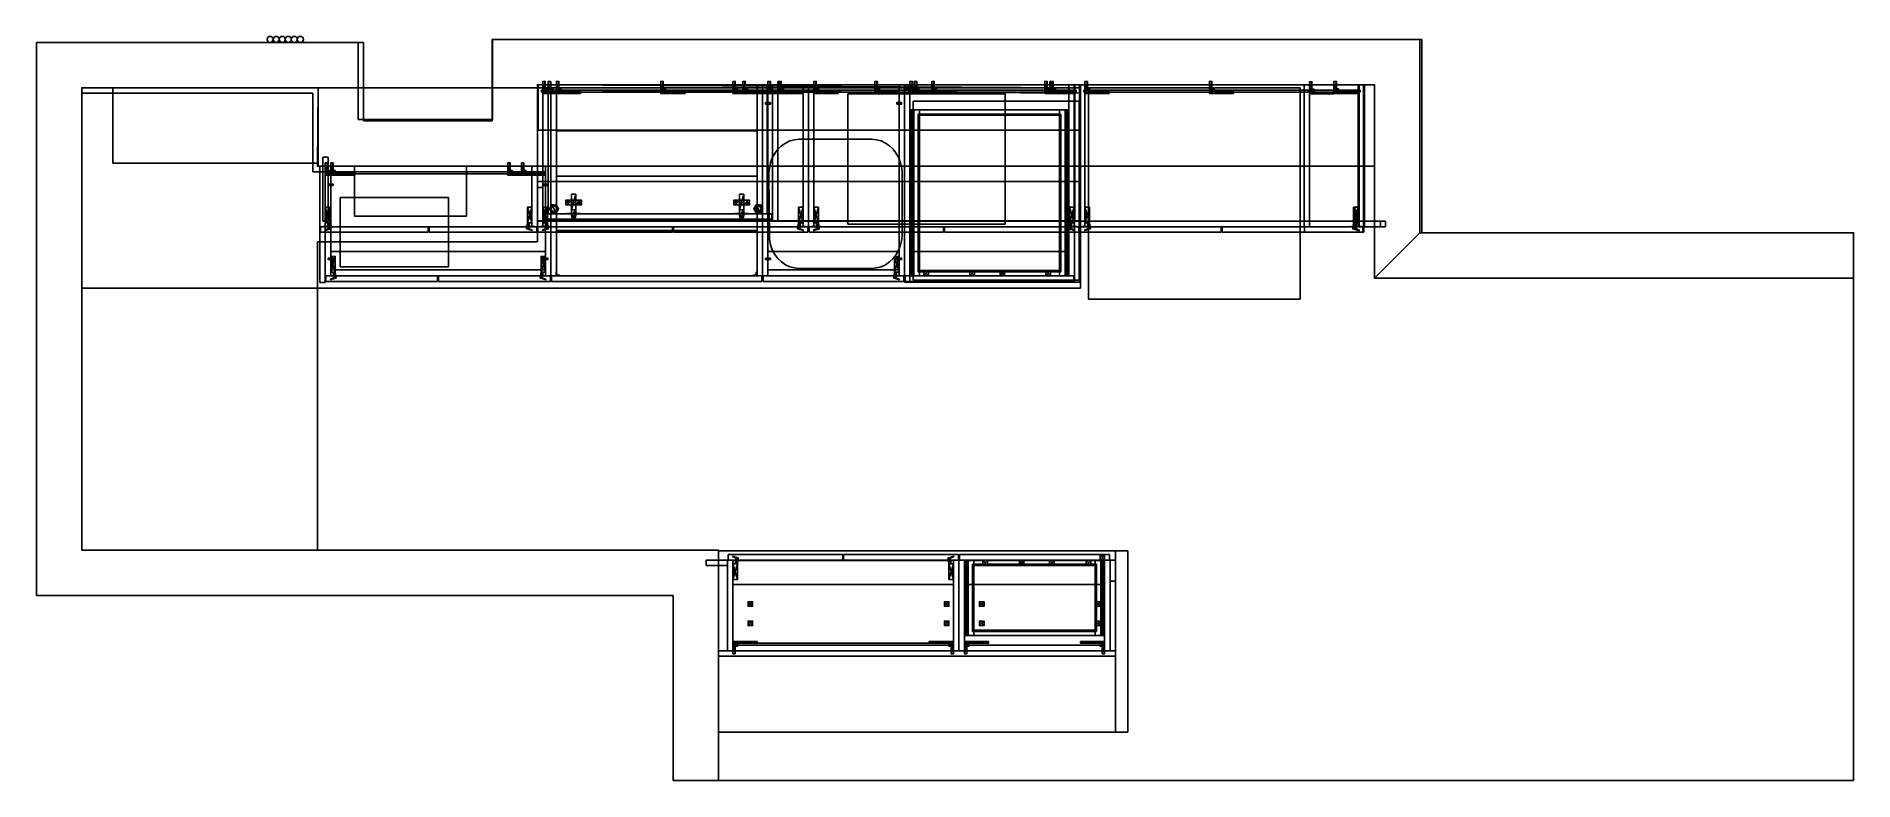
# Model space of a CAD drawing. Extents: x 0 to 6014, y -2463 to 0.
import ezdxf

# ---------------------------------------------------------------- set-up
doc = ezdxf.new("R2010")
doc.units = 0
for name, color, linetype in [('LAYER0', 7, 'CONTINUOUS'), ('LAYER1', 7, 'CONTINUOUS'), ('LAYER10', 7, 'CONTINUOUS'), ('LAYER100', 7, 'CONTINUOUS'), ('LAYER101', 7, 'CONTINUOUS'), ('LAYER102', 7, 'CONTINUOUS'), ('LAYER103', 7, 'CONTINUOUS'), ('LAYER104', 2, 'CONTINUOUS'), ('LAYER105', 7, 'CONTINUOUS'), ('LAYER106', 253, 'CONTINUOUS'), ('LAYER107', 253, 'CONTINUOUS'), ('LAYER108', 253, 'CONTINUOUS'), ('LAYER109', 253, 'CONTINUOUS'), ('LAYER11', 250, 'CONTINUOUS'), ('LAYER110', 253, 'CONTINUOUS'), ('LAYER111', 253, 'CONTINUOUS'), ('LAYER112', 2, 'CONTINUOUS'), ('LAYER113', 7, 'CONTINUOUS'), ('LAYER114', 253, 'CONTINUOUS'), ('LAYER115', 253, 'CONTINUOUS'), ('LAYER116', 253, 'CONTINUOUS'), ('LAYER117', 253, 'CONTINUOUS'), ('LAYER118', 253, 'CONTINUOUS'), ('LAYER119', 253, 'CONTINUOUS'), ('LAYER12', 254, 'CONTINUOUS'), ('LAYER120', 2, 'CONTINUOUS'), ('LAYER121', 7, 'CONTINUOUS'), ('LAYER122', 253, 'CONTINUOUS'), ('LAYER123', 253, 'CONTINUOUS'), ('LAYER124', 253, 'CONTINUOUS'), ('LAYER125', 253, 'CONTINUOUS'), ('LAYER126', 253, 'CONTINUOUS'), ('LAYER127', 253, 'CONTINUOUS'), ('LAYER128', 28, 'CONTINUOUS'), ('LAYER129', 253, 'CONTINUOUS'), ('LAYER13', 254, 'CONTINUOUS'), ('LAYER130', 28, 'CONTINUOUS'), ('LAYER131', 253, 'CONTINUOUS'), ('LAYER132', 34, 'CONTINUOUS'), ('LAYER133', 28, 'CONTINUOUS'), ('LAYER134', 253, 'CONTINUOUS'), ('LAYER135', 28, 'CONTINUOUS'), ('LAYER136', 253, 'CONTINUOUS'), ('LAYER137', 34, 'CONTINUOUS'), ('LAYER138', 7, 'CONTINUOUS'), ('LAYER139', 7, 'CONTINUOUS'), ('LAYER14', 254, 'CONTINUOUS'), ('LAYER140', 7, 'CONTINUOUS'), ('LAYER141', 7, 'CONTINUOUS'), ('LAYER142', 7, 'CONTINUOUS'), ('LAYER143', 7, 'CONTINUOUS'), ('LAYER144', 2, 'CONTINUOUS'), ('LAYER145', 7, 'CONTINUOUS'), ('LAYER146', 253, 'CONTINUOUS'), ('LAYER147', 253, 'CONTINUOUS'), ('LAYER148', 253, 'CONTINUOUS'), ('LAYER149', 253, 'CONTINUOUS'), ('LAYER15', 254, 'CONTINUOUS'), ('LAYER150', 253, 'CONTINUOUS'), ('LAYER151', 253, 'CONTINUOUS'), ('LAYER152', 2, 'CONTINUOUS'), ('LAYER153', 7, 'CONTINUOUS'), ('LAYER154', 253, 'CONTINUOUS'), ('LAYER155', 253, 'CONTINUOUS'), ('LAYER156', 253, 'CONTINUOUS'), ('LAYER157', 253, 'CONTINUOUS'), ('LAYER158', 253, 'CONTINUOUS'), ('LAYER159', 253, 'CONTINUOUS'), ('LAYER16', 254, 'CONTINUOUS'), ('LAYER160', 2, 'CONTINUOUS'), ('LAYER161', 7, 'CONTINUOUS'), ('LAYER162', 253, 'CONTINUOUS'), ('LAYER163', 253, 'CONTINUOUS'), ('LAYER164', 253, 'CONTINUOUS'), ('LAYER165', 253, 'CONTINUOUS'), ('LAYER166', 253, 'CONTINUOUS'), ('LAYER167', 253, 'CONTINUOUS'), ('LAYER168', 28, 'CONTINUOUS'), ('LAYER169', 253, 'CONTINUOUS'), ('LAYER17', 254, 'CONTINUOUS'), ('LAYER170', 28, 'CONTINUOUS'), ('LAYER171', 253, 'CONTINUOUS'), ('LAYER172', 34, 'CONTINUOUS'), ('LAYER173', 28, 'CONTINUOUS'), ('LAYER174', 253, 'CONTINUOUS'), ('LAYER175', 28, 'CONTINUOUS'), ('LAYER176', 253, 'CONTINUOUS'), ('LAYER177', 34, 'CONTINUOUS'), ('LAYER178', 7, 'CONTINUOUS'), ('LAYER179', 7, 'CONTINUOUS'), ('LAYER18', 7, 'CONTINUOUS'), ('LAYER180', 7, 'CONTINUOUS'), ('LAYER181', 7, 'CONTINUOUS'), ('LAYER182', 7, 'CONTINUOUS'), ('LAYER183', 7, 'CONTINUOUS'), ('LAYER184', 2, 'CONTINUOUS'), ('LAYER185', 7, 'CONTINUOUS'), ('LAYER186', 253, 'CONTINUOUS'), ('LAYER187', 253, 'CONTINUOUS'), ('LAYER188', 253, 'CONTINUOUS'), ('LAYER189', 253, 'CONTINUOUS'), ('LAYER19', 7, 'CONTINUOUS'), ('LAYER190', 253, 'CONTINUOUS'), ('LAYER191', 253, 'CONTINUOUS'), ('LAYER192', 2, 'CONTINUOUS'), ('LAYER193', 7, 'CONTINUOUS'), ('LAYER194', 253, 'CONTINUOUS'), ('LAYER195', 253, 'CONTINUOUS'), ('LAYER196', 253, 'CONTINUOUS'), ('LAYER197', 253, 'CONTINUOUS'), ('LAYER198', 253, 'CONTINUOUS'), ('LAYER199', 253, 'CONTINUOUS'), ('LAYER2', 2, 'CONTINUOUS'), ('LAYER20', 7, 'CONTINUOUS'), ('LAYER200', 2, 'CONTINUOUS'), ('LAYER201', 7, 'CONTINUOUS'), ('LAYER202', 253, 'CONTINUOUS'), ('LAYER203', 253, 'CONTINUOUS'), ('LAYER204', 253, 'CONTINUOUS'), ('LAYER205', 253, 'CONTINUOUS'), ('LAYER206', 253, 'CONTINUOUS'), ('LAYER207', 253, 'CONTINUOUS'), ('LAYER208', 28, 'CONTINUOUS'), ('LAYER209', 253, 'CONTINUOUS'), ('LAYER21', 7, 'CONTINUOUS'), ('LAYER210', 28, 'CONTINUOUS'), ('LAYER211', 253, 'CONTINUOUS'), ('LAYER212', 34, 'CONTINUOUS'), ('LAYER213', 28, 'CONTINUOUS'), ('LAYER214', 253, 'CONTINUOUS'), ('LAYER215', 28, 'CONTINUOUS'), ('LAYER216', 253, 'CONTINUOUS'), ('LAYER217', 34, 'CONTINUOUS'), ('LAYER218', 7, 'CONTINUOUS'), ('LAYER219', 2, 'CONTINUOUS'), ('LAYER22', 7, 'CONTINUOUS'), ('LAYER220', 7, 'CONTINUOUS'), ('LAYER221', 253, 'CONTINUOUS'), ('LAYER222', 253, 'CONTINUOUS'), ('LAYER223', 253, 'CONTINUOUS'), ('LAYER224', 253, 'CONTINUOUS'), ('LAYER225', 253, 'CONTINUOUS'), ('LAYER226', 253, 'CONTINUOUS'), ('LAYER227', 7, 'CONTINUOUS'), ('LAYER228', 7, 'CONTINUOUS'), ('LAYER229', 7, 'CONTINUOUS'), ('LAYER23', 7, 'CONTINUOUS'), ('LAYER230', 7, 'CONTINUOUS'), ('LAYER231', 7, 'CONTINUOUS'), ('LAYER232', 2, 'CONTINUOUS'), ('LAYER233', 7, 'CONTINUOUS'), ('LAYER234', 253, 'CONTINUOUS'), ('LAYER235', 253, 'CONTINUOUS'), ('LAYER236', 253, 'CONTINUOUS'), ('LAYER237', 253, 'CONTINUOUS'), ('LAYER238', 253, 'CONTINUOUS'), ('LAYER239', 253, 'CONTINUOUS'), ('LAYER24', 7, 'CONTINUOUS'), ('LAYER240', 28, 'CONTINUOUS'), ('LAYER241', 253, 'CONTINUOUS'), ('LAYER242', 28, 'CONTINUOUS'), ('LAYER243', 253, 'CONTINUOUS'), ('LAYER244', 251, 'CONTINUOUS'), ('LAYER245', 254, 'CONTINUOUS'), ('LAYER246', 254, 'CONTINUOUS'), ('LAYER247', 251, 'CONTINUOUS'), ('LAYER248', 2, 'CONTINUOUS'), ('LAYER249', 28, 'CONTINUOUS'), ('LAYER25', 7, 'CONTINUOUS'), ('LAYER250', 253, 'CONTINUOUS'), ('LAYER251', 253, 'CONTINUOUS'), ('LAYER252', 253, 'CONTINUOUS'), ('LAYER253', 253, 'CONTINUOUS'), ('LAYER254', 253, 'CONTINUOUS'), ('LAYER255', 253, 'CONTINUOUS'), ('LAYER256', 251, 'CONTINUOUS'), ('LAYER257', 251, 'CONTINUOUS'), ('LAYER258', 251, 'CONTINUOUS'), ('LAYER259', 251, 'CONTINUOUS'), ('LAYER26', 2, 'CONTINUOUS'), ('LAYER260', 251, 'CONTINUOUS'), ('LAYER261', 2, 'CONTINUOUS'), ('LAYER262', 28, 'CONTINUOUS'), ('LAYER263', 253, 'CONTINUOUS'), ('LAYER264', 253, 'CONTINUOUS'), ('LAYER265', 253, 'CONTINUOUS'), ('LAYER266', 253, 'CONTINUOUS'), ('LAYER267', 253, 'CONTINUOUS'), ('LAYER268', 253, 'CONTINUOUS'), ('LAYER269', 2, 'CONTINUOUS'), ('LAYER27', 7, 'CONTINUOUS'), ('LAYER270', 28, 'CONTINUOUS'), ('LAYER271', 253, 'CONTINUOUS'), ('LAYER272', 253, 'CONTINUOUS'), ('LAYER273', 253, 'CONTINUOUS'), ('LAYER274', 253, 'CONTINUOUS'), ('LAYER275', 253, 'CONTINUOUS'), ('LAYER276', 253, 'CONTINUOUS'), ('LAYER277', 7, 'CONTINUOUS'), ('LAYER278', 251, 'CONTINUOUS'), ('LAYER279', 251, 'CONTINUOUS'), ('LAYER28', 253, 'CONTINUOUS'), ('LAYER280', 251, 'CONTINUOUS'), ('LAYER281', 251, 'CONTINUOUS'), ('LAYER282', 7, 'CONTINUOUS'), ('LAYER283', 7, 'CONTINUOUS'), ('LAYER284', 7, 'CONTINUOUS'), ('LAYER285', 7, 'CONTINUOUS'), ('LAYER286', 7, 'CONTINUOUS'), ('LAYER287', 7, 'CONTINUOUS'), ('LAYER288', 34, 'CONTINUOUS'), ('LAYER289', 34, 'CONTINUOUS'), ('LAYER29', 253, 'CONTINUOUS'), ('LAYER290', 7, 'CONTINUOUS'), ('LAYER291', 250, 'CONTINUOUS'), ('LAYER292', 34, 'CONTINUOUS'), ('LAYER293', 2, 'CONTINUOUS'), ('LAYER294', 39, 'CONTINUOUS'), ('LAYER295', 253, 'CONTINUOUS'), ('LAYER296', 253, 'CONTINUOUS'), ('LAYER297', 253, 'CONTINUOUS'), ('LAYER298', 253, 'CONTINUOUS'), ('LAYER299', 253, 'CONTINUOUS'), ('LAYER3', 7, 'CONTINUOUS'), ('LAYER30', 253, 'CONTINUOUS'), ('LAYER300', 253, 'CONTINUOUS'), ('LAYER301', 34, 'CONTINUOUS'), ('LAYER302', 34, 'CONTINUOUS'), ('LAYER303', 34, 'CONTINUOUS'), ('LAYER304', 34, 'CONTINUOUS'), ('LAYER305', 2, 'CONTINUOUS'), ('LAYER306', 39, 'CONTINUOUS'), ('LAYER307', 253, 'CONTINUOUS'), ('LAYER308', 253, 'CONTINUOUS'), ('LAYER309', 253, 'CONTINUOUS'), ('LAYER31', 253, 'CONTINUOUS'), ('LAYER310', 253, 'CONTINUOUS'), ('LAYER311', 253, 'CONTINUOUS'), ('LAYER312', 253, 'CONTINUOUS'), ('LAYER313', 28, 'CONTINUOUS'), ('LAYER314', 253, 'CONTINUOUS'), ('LAYER315', 28, 'CONTINUOUS'), ('LAYER316', 253, 'CONTINUOUS'), ('LAYER317', 34, 'CONTINUOUS'), ('LAYER318', 28, 'CONTINUOUS'), ('LAYER319', 253, 'CONTINUOUS'), ('LAYER32', 253, 'CONTINUOUS'), ('LAYER320', 28, 'CONTINUOUS'), ('LAYER321', 253, 'CONTINUOUS'), ('LAYER322', 28, 'CONTINUOUS'), ('LAYER323', 253, 'CONTINUOUS'), ('LAYER324', 34, 'CONTINUOUS'), ('LAYER325', 28, 'CONTINUOUS'), ('LAYER326', 253, 'CONTINUOUS'), ('LAYER327', 7, 'CONTINUOUS'), ('LAYER328', 34, 'CONTINUOUS'), ('LAYER329', 2, 'CONTINUOUS'), ('LAYER33', 253, 'CONTINUOUS'), ('LAYER330', 7, 'CONTINUOUS'), ('LAYER331', 253, 'CONTINUOUS'), ('LAYER332', 253, 'CONTINUOUS'), ('LAYER333', 253, 'CONTINUOUS'), ('LAYER334', 253, 'CONTINUOUS'), ('LAYER335', 253, 'CONTINUOUS'), ('LAYER336', 253, 'CONTINUOUS'), ('LAYER337', 7, 'CONTINUOUS'), ('LAYER338', 2, 'CONTINUOUS'), ('LAYER339', 7, 'CONTINUOUS'), ('LAYER34', 7, 'CONTINUOUS'), ('LAYER340', 253, 'CONTINUOUS'), ('LAYER341', 253, 'CONTINUOUS'), ('LAYER342', 253, 'CONTINUOUS'), ('LAYER343', 253, 'CONTINUOUS'), ('LAYER344', 253, 'CONTINUOUS'), ('LAYER345', 253, 'CONTINUOUS'), ('LAYER346', 7, 'CONTINUOUS'), ('LAYER347', 7, 'CONTINUOUS'), ('LAYER348', 7, 'CONTINUOUS'), ('LAYER349', 7, 'CONTINUOUS'), ('LAYER35', 2, 'CONTINUOUS'), ('LAYER350', 7, 'CONTINUOUS'), ('LAYER351', 250, 'CONTINUOUS'), ('LAYER352', 7, 'CONTINUOUS'), ('LAYER353', 7, 'CONTINUOUS'), ('LAYER354', 253, 'CONTINUOUS'), ('LAYER355', 253, 'CONTINUOUS'), ('LAYER356', 253, 'CONTINUOUS'), ('LAYER357', 253, 'CONTINUOUS'), ('LAYER358', 7, 'CONTINUOUS'), ('LAYER359', 7, 'CONTINUOUS'), ('LAYER36', 7, 'CONTINUOUS'), ('LAYER360', 254, 'CONTINUOUS'), ('LAYER361', 254, 'CONTINUOUS'), ('LAYER362', 7, 'CONTINUOUS'), ('LAYER363', 7, 'CONTINUOUS'), ('LAYER364', 253, 'CONTINUOUS'), ('LAYER365', 253, 'CONTINUOUS'), ('LAYER366', 253, 'CONTINUOUS'), ('LAYER367', 253, 'CONTINUOUS'), ('LAYER368', 253, 'CONTINUOUS'), ('LAYER369', 253, 'CONTINUOUS'), ('LAYER37', 253, 'CONTINUOUS'), ('LAYER370', 253, 'CONTINUOUS'), ('LAYER371', 253, 'CONTINUOUS'), ('LAYER372', 253, 'CONTINUOUS'), ('LAYER373', 253, 'CONTINUOUS'), ('LAYER374', 253, 'CONTINUOUS'), ('LAYER375', 253, 'CONTINUOUS'), ('LAYER376', 250, 'CONTINUOUS'), ('LAYER377', 250, 'CONTINUOUS'), ('LAYER378', 250, 'CONTINUOUS'), ('LAYER379', 34, 'CONTINUOUS'), ('LAYER38', 253, 'CONTINUOUS'), ('LAYER380', 34, 'CONTINUOUS'), ('LAYER381', 7, 'CONTINUOUS'), ('LAYER382', 7, 'CONTINUOUS'), ('LAYER383', 7, 'CONTINUOUS'), ('LAYER384', 7, 'CONTINUOUS'), ('LAYER385', 7, 'CONTINUOUS'), ('LAYER386', 2, 'CONTINUOUS'), ('LAYER387', 7, 'CONTINUOUS'), ('LAYER388', 253, 'CONTINUOUS'), ('LAYER389', 253, 'CONTINUOUS'), ('LAYER39', 253, 'CONTINUOUS'), ('LAYER390', 253, 'CONTINUOUS'), ('LAYER391', 253, 'CONTINUOUS'), ('LAYER392', 253, 'CONTINUOUS'), ('LAYER393', 253, 'CONTINUOUS'), ('LAYER394', 7, 'CONTINUOUS'), ('LAYER395', 2, 'CONTINUOUS'), ('LAYER396', 7, 'CONTINUOUS'), ('LAYER397', 253, 'CONTINUOUS'), ('LAYER398', 253, 'CONTINUOUS'), ('LAYER399', 253, 'CONTINUOUS'), ('LAYER4', 253, 'CONTINUOUS'), ('LAYER40', 253, 'CONTINUOUS'), ('LAYER400', 253, 'CONTINUOUS'), ('LAYER401', 253, 'CONTINUOUS'), ('LAYER402', 253, 'CONTINUOUS'), ('LAYER403', 7, 'CONTINUOUS'), ('LAYER404', 7, 'CONTINUOUS'), ('LAYER405', 7, 'CONTINUOUS'), ('LAYER406', 7, 'CONTINUOUS'), ('LAYER407', 7, 'CONTINUOUS'), ('LAYER408', 254, 'CONTINUOUS'), ('LAYER409', 254, 'CONTINUOUS'), ('LAYER41', 253, 'CONTINUOUS'), ('LAYER410', 254, 'CONTINUOUS'), ('LAYER411', 254, 'CONTINUOUS'), ('LAYER412', 28, 'CONTINUOUS'), ('LAYER413', 253, 'CONTINUOUS'), ('LAYER414', 28, 'CONTINUOUS'), ('LAYER415', 253, 'CONTINUOUS'), ('LAYER416', 250, 'CONTINUOUS'), ('LAYER417', 28, 'CONTINUOUS'), ('LAYER418', 253, 'CONTINUOUS'), ('LAYER419', 28, 'CONTINUOUS'), ('LAYER42', 253, 'CONTINUOUS'), ('LAYER420', 253, 'CONTINUOUS'), ('LAYER421', 250, 'CONTINUOUS'), ('LAYER422', 250, 'CONTINUOUS'), ('LAYER423', 7, 'CONTINUOUS'), ('LAYER424', 250, 'CONTINUOUS'), ('LAYER425', 34, 'CONTINUOUS'), ('LAYER426', 7, 'CONTINUOUS'), ('LAYER427', 7, 'CONTINUOUS'), ('LAYER428', 7, 'CONTINUOUS'), ('LAYER429', 2, 'CONTINUOUS'), ('LAYER43', 7, 'CONTINUOUS'), ('LAYER430', 7, 'CONTINUOUS'), ('LAYER431', 253, 'CONTINUOUS'), ('LAYER432', 253, 'CONTINUOUS'), ('LAYER433', 253, 'CONTINUOUS'), ('LAYER434', 253, 'CONTINUOUS'), ('LAYER435', 253, 'CONTINUOUS'), ('LAYER436', 253, 'CONTINUOUS'), ('LAYER437', 2, 'CONTINUOUS'), ('LAYER438', 7, 'CONTINUOUS'), ('LAYER439', 253, 'CONTINUOUS'), ('LAYER44', 2, 'CONTINUOUS'), ('LAYER440', 253, 'CONTINUOUS'), ('LAYER441', 253, 'CONTINUOUS'), ('LAYER442', 253, 'CONTINUOUS'), ('LAYER443', 253, 'CONTINUOUS'), ('LAYER444', 253, 'CONTINUOUS'), ('LAYER445', 7, 'CONTINUOUS'), ('LAYER446', 7, 'CONTINUOUS'), ('LAYER447', 7, 'CONTINUOUS'), ('LAYER448', 28, 'CONTINUOUS'), ('LAYER449', 253, 'CONTINUOUS'), ('LAYER45', 7, 'CONTINUOUS'), ('LAYER450', 28, 'CONTINUOUS'), ('LAYER451', 253, 'CONTINUOUS'), ('LAYER452', 251, 'CONTINUOUS'), ('LAYER453', 28, 'CONTINUOUS'), ('LAYER454', 253, 'CONTINUOUS'), ('LAYER455', 28, 'CONTINUOUS'), ('LAYER456', 253, 'CONTINUOUS'), ('LAYER457', 251, 'CONTINUOUS'), ('LAYER458', 253, 'CONTINUOUS'), ('LAYER459', 253, 'CONTINUOUS'), ('LAYER46', 253, 'CONTINUOUS'), ('LAYER460', 253, 'CONTINUOUS'), ('LAYER461', 253, 'CONTINUOUS'), ('LAYER462', 7, 'CONTINUOUS'), ('LAYER463', 7, 'CONTINUOUS'), ('LAYER464', 2, 'CONTINUOUS'), ('LAYER465', 7, 'CONTINUOUS'), ('LAYER466', 253, 'CONTINUOUS'), ('LAYER467', 253, 'CONTINUOUS'), ('LAYER468', 253, 'CONTINUOUS'), ('LAYER469', 253, 'CONTINUOUS'), ('LAYER47', 253, 'CONTINUOUS'), ('LAYER470', 253, 'CONTINUOUS'), ('LAYER471', 253, 'CONTINUOUS'), ('LAYER472', 2, 'CONTINUOUS'), ('LAYER473', 7, 'CONTINUOUS'), ('LAYER474', 253, 'CONTINUOUS'), ('LAYER475', 253, 'CONTINUOUS'), ('LAYER476', 253, 'CONTINUOUS'), ('LAYER477', 253, 'CONTINUOUS'), ('LAYER478', 253, 'CONTINUOUS'), ('LAYER479', 253, 'CONTINUOUS'), ('LAYER48', 253, 'CONTINUOUS'), ('LAYER480', 7, 'CONTINUOUS'), ('LAYER481', 7, 'CONTINUOUS'), ('LAYER482', 7, 'CONTINUOUS'), ('LAYER483', 7, 'CONTINUOUS'), ('LAYER484', 7, 'CONTINUOUS'), ('LAYER485', 253, 'CONTINUOUS'), ('LAYER486', 253, 'CONTINUOUS'), ('LAYER487', 253, 'CONTINUOUS'), ('LAYER488', 253, 'CONTINUOUS'), ('LAYER489', 7, 'CONTINUOUS'), ('LAYER49', 253, 'CONTINUOUS'), ('LAYER490', 7, 'CONTINUOUS'), ('LAYER491', 254, 'CONTINUOUS'), ('LAYER492', 254, 'CONTINUOUS'), ('LAYER493', 7, 'CONTINUOUS'), ('LAYER494', 7, 'CONTINUOUS'), ('LAYER495', 253, 'CONTINUOUS'), ('LAYER496', 253, 'CONTINUOUS'), ('LAYER497', 253, 'CONTINUOUS'), ('LAYER498', 253, 'CONTINUOUS'), ('LAYER499', 253, 'CONTINUOUS'), ('LAYER5', 253, 'CONTINUOUS'), ('LAYER50', 253, 'CONTINUOUS'), ('LAYER500', 253, 'CONTINUOUS'), ('LAYER501', 253, 'CONTINUOUS'), ('LAYER502', 253, 'CONTINUOUS'), ('LAYER503', 253, 'CONTINUOUS'), ('LAYER504', 253, 'CONTINUOUS'), ('LAYER505', 253, 'CONTINUOUS'), ('LAYER506', 253, 'CONTINUOUS'), ('LAYER507', 251, 'CONTINUOUS'), ('LAYER508', 7, 'CONTINUOUS'), ('LAYER509', 7, 'CONTINUOUS'), ('LAYER51', 253, 'CONTINUOUS'), ('LAYER510', 253, 'CONTINUOUS'), ('LAYER511', 253, 'CONTINUOUS'), ('LAYER512', 253, 'CONTINUOUS'), ('LAYER513', 253, 'CONTINUOUS'), ('LAYER514', 7, 'CONTINUOUS'), ('LAYER515', 7, 'CONTINUOUS'), ('LAYER516', 254, 'CONTINUOUS'), ('LAYER517', 254, 'CONTINUOUS'), ('LAYER518', 7, 'CONTINUOUS'), ('LAYER519', 7, 'CONTINUOUS'), ('LAYER52', 7, 'CONTINUOUS'), ('LAYER520', 253, 'CONTINUOUS'), ('LAYER521', 253, 'CONTINUOUS'), ('LAYER522', 253, 'CONTINUOUS'), ('LAYER523', 253, 'CONTINUOUS'), ('LAYER524', 253, 'CONTINUOUS'), ('LAYER525', 253, 'CONTINUOUS'), ('LAYER526', 253, 'CONTINUOUS'), ('LAYER527', 253, 'CONTINUOUS'), ('LAYER528', 253, 'CONTINUOUS'), ('LAYER529', 253, 'CONTINUOUS'), ('LAYER53', 7, 'CONTINUOUS'), ('LAYER530', 253, 'CONTINUOUS'), ('LAYER531', 253, 'CONTINUOUS'), ('LAYER532', 251, 'CONTINUOUS'), ('LAYER533', 7, 'CONTINUOUS'), ('LAYER534', 7, 'CONTINUOUS'), ('LAYER535', 253, 'CONTINUOUS'), ('LAYER536', 253, 'CONTINUOUS'), ('LAYER537', 253, 'CONTINUOUS'), ('LAYER538', 253, 'CONTINUOUS'), ('LAYER539', 7, 'CONTINUOUS'), ('LAYER54', 7, 'CONTINUOUS'), ('LAYER540', 7, 'CONTINUOUS'), ('LAYER541', 254, 'CONTINUOUS'), ('LAYER542', 254, 'CONTINUOUS'), ('LAYER543', 7, 'CONTINUOUS'), ('LAYER544', 7, 'CONTINUOUS'), ('LAYER545', 253, 'CONTINUOUS'), ('LAYER546', 253, 'CONTINUOUS'), ('LAYER547', 253, 'CONTINUOUS'), ('LAYER548', 253, 'CONTINUOUS'), ('LAYER549', 253, 'CONTINUOUS'), ('LAYER55', 7, 'CONTINUOUS'), ('LAYER550', 253, 'CONTINUOUS'), ('LAYER551', 253, 'CONTINUOUS'), ('LAYER552', 253, 'CONTINUOUS'), ('LAYER553', 253, 'CONTINUOUS'), ('LAYER554', 253, 'CONTINUOUS'), ('LAYER555', 253, 'CONTINUOUS'), ('LAYER556', 253, 'CONTINUOUS'), ('LAYER557', 251, 'CONTINUOUS'), ('LAYER558', 253, 'CONTINUOUS'), ('LAYER559', 253, 'CONTINUOUS'), ('LAYER56', 28, 'CONTINUOUS'), ('LAYER560', 253, 'CONTINUOUS'), ('LAYER561', 253, 'CONTINUOUS'), ('LAYER562', 251, 'CONTINUOUS'), ('LAYER563', 251, 'CONTINUOUS'), ('LAYER564', 251, 'CONTINUOUS'), ('LAYER565', 7, 'CONTINUOUS'), ('LAYER566', 7, 'CONTINUOUS'), ('LAYER567', 34, 'CONTINUOUS'), ('LAYER568', 7, 'CONTINUOUS'), ('LAYER57', 253, 'CONTINUOUS'), ('LAYER58', 28, 'CONTINUOUS'), ('LAYER59', 253, 'CONTINUOUS'), ('LAYER6', 253, 'CONTINUOUS'), ('LAYER60', 250, 'CONTINUOUS'), ('LAYER61', 7, 'CONTINUOUS'), ('LAYER62', 254, 'CONTINUOUS'), ('LAYER63', 254, 'CONTINUOUS'), ('LAYER64', 254, 'CONTINUOUS'), ('LAYER65', 254, 'CONTINUOUS'), ('LAYER66', 250, 'CONTINUOUS'), ('LAYER67', 7, 'CONTINUOUS'), ('LAYER68', 2, 'CONTINUOUS'), ('LAYER69', 7, 'CONTINUOUS'), ('LAYER7', 253, 'CONTINUOUS'), ('LAYER70', 253, 'CONTINUOUS'), ('LAYER71', 253, 'CONTINUOUS'), ('LAYER72', 253, 'CONTINUOUS'), ('LAYER73', 253, 'CONTINUOUS'), ('LAYER74', 253, 'CONTINUOUS'), ('LAYER75', 253, 'CONTINUOUS'), ('LAYER76', 2, 'CONTINUOUS'), ('LAYER77', 7, 'CONTINUOUS'), ('LAYER78', 253, 'CONTINUOUS'), ('LAYER79', 253, 'CONTINUOUS'), ('LAYER8', 253, 'CONTINUOUS'), ('LAYER80', 253, 'CONTINUOUS'), ('LAYER81', 253, 'CONTINUOUS'), ('LAYER82', 253, 'CONTINUOUS'), ('LAYER83', 253, 'CONTINUOUS'), ('LAYER84', 7, 'CONTINUOUS'), ('LAYER85', 7, 'CONTINUOUS'), ('LAYER86', 28, 'CONTINUOUS'), ('LAYER87', 253, 'CONTINUOUS'), ('LAYER88', 28, 'CONTINUOUS'), ('LAYER89', 253, 'CONTINUOUS'), ('LAYER9', 253, 'CONTINUOUS'), ('LAYER90', 28, 'CONTINUOUS'), ('LAYER91', 253, 'CONTINUOUS'), ('LAYER92', 28, 'CONTINUOUS'), ('LAYER93', 253, 'CONTINUOUS'), ('LAYER94', 250, 'CONTINUOUS'), ('LAYER95', 7, 'CONTINUOUS'), ('LAYER96', 7, 'CONTINUOUS'), ('LAYER97', 7, 'CONTINUOUS'), ('LAYER98', 7, 'CONTINUOUS'), ('LAYER99', 7, 'CONTINUOUS')]:
    doc.layers.add(name, color=color, linetype=linetype)

msp = doc.modelspace()

# ---------------------------------------------------------------- linework, layer by layer
at = {"layer": 'LAYER0'}
for points, invisible_edges in [([(1065, -20), (0, -1850), (0, -20), (1065, -20)], 1), ([(0, -1850), (1065, -20), (1065, -275), (0, -1850)], 5), ([(0, -20, 5), (0, -1850), (0, -1850, 5), (0, -20, 5)], 1), ([(0, -1850), (0, -20, 5), (0, -20), (0, -1850)], 1), ([(0, -20, 5), (1065, -20), (0, -20), (0, -20, 5)], 1), ([(1065, -20), (0, -20, 5), (1065, -20, 5), (1065, -20)], 1), ([(2107, -1850, 5), (0, -20, 5), (0, -1850, 5), (2107, -1850, 5)], 1), ([(0, -20, 5), (2107, -1850, 5), (1065, -275, 5), (0, -20, 5)], 7), ([(1065, -20, 5), (0, -20, 5), (1065, -275, 5), (1065, -20, 5)], 2), ([(1065, -20), (1065, -275, 5), (1065, -275), (1065, -20)], 1), ([(1065, -275, 5), (1065, -20), (1065, -20, 5), (1065, -275, 5)], 1), ([(4585, -10), (1510, -275), (1510, -10), (4585, -10)], 1), ([(1510, -275), (4585, -10), (2107, -1850), (1510, -275)], 7), ([(1510, -10, 5), (1510, -275), (1510, -275, 5), (1510, -10, 5)], 1), ([(1510, -275), (1510, -10, 5), (1510, -10), (1510, -275)], 1), ([(1510, -10, 5), (4585, -10), (1510, -10), (1510, -10, 5)], 1), ([(4585, -10), (1510, -10, 5), (4585, -10, 5), (4585, -10)], 1), ([(1510, -275, 5), (2107, -1850, 5), (1510, -10, 5), (1510, -275, 5)], 3), ([(1510, -10, 5), (2107, -1850, 5), (4585, -10, 5), (1510, -10, 5)], 3), ([(2107, -1850), (4585, -10), (2107, -2463), (2107, -1850)], 3), ([(2107, -2463), (4585, -10), (4585, -650), (2107, -2463)], 5), ([(4585, -10, 5), (2107, -1850, 5), (4585, -650, 5), (4585, -10, 5)], 3), ([(4585, -10), (4585, -650, 5), (4585, -650), (4585, -10)], 1), ([(4585, -650, 5), (4585, -10), (4585, -10, 5), (4585, -650, 5)], 1), ([(0, -1850), (1065, -275), (2107, -1850), (0, -1850)], 3), ([(2107, -1850), (1065, -275), (1510, -275), (2107, -1850)], 5), ([(1065, -275, 5), (1510, -275), (1065, -275), (1065, -275, 5)], 1), ([(1510, -275), (1065, -275, 5), (1510, -275, 5), (1510, -275)], 1), ([(1065, -275, 5), (2107, -1850, 5), (1510, -275, 5), (1065, -275, 5)], 3), ([(2107, -2463), (4585, -650), (6013.69, -2463), (2107, -2463)], 3), ([(2107, -1850, 5), (6013.69, -2463, 5), (4585, -650, 5), (2107, -1850, 5)], 7), ([(6013.69, -2463), (4585, -650), (6013.69, -650), (6013.69, -2463)], 1), ([(4585, -650, 5), (6013.69, -650), (4585, -650), (4585, -650, 5)], 1), ([(6013.69, -650), (4585, -650, 5), (6013.69, -650, 5), (6013.69, -650)], 1), ([(4585, -650, 5), (6013.69, -2463, 5), (6013.69, -650, 5), (4585, -650, 5)], 1), ([(6013.69, -650), (6013.69, -2463, 5), (6013.69, -2463), (6013.69, -650)], 1), ([(6013.69, -2463, 5), (6013.69, -650), (6013.69, -650, 5), (6013.69, -2463, 5)], 1), ([(2107, -1850, 5), (0, -1850), (2107, -1850), (2107, -1850, 5)], 1), ([(0, -1850), (2107, -1850, 5), (0, -1850, 5), (0, -1850)], 1), ([(2107, -1850, 5), (2107, -2463), (2107, -2463, 5), (2107, -1850, 5)], 1), ([(2107, -2463), (2107, -1850, 5), (2107, -1850), (2107, -2463)], 1), ([(6013.69, -2463, 5), (2107, -1850, 5), (2107, -2463, 5), (6013.69, -2463, 5)], 1), ([(6013.69, -2463, 5), (2107, -2463), (6013.69, -2463), (6013.69, -2463, 5)], 1), ([(2107, -2463), (6013.69, -2463, 5), (2107, -2463, 5), (2107, -2463)], 1)]:
    msp.add_3dface(points, dxfattribs=dict(at, invisible_edges=invisible_edges))
at = {"layer": 'LAYER1'}
for points, invisible_edges in [([(0, -20, 5), (150, -170, 5), (0, -1850, 5), (0, -20, 5)], 3), ([(150, -170, 5), (0, -20, 5), (1083, -20, 5), (150, -170, 5)], 5), ([(0, -20, 2554), (1083, -20, 5), (0, -20, 5), (0, -20, 2554)], 1), ([(1083, -20, 5), (0, -20, 2554), (1083, -20, 2554), (1083, -20, 5)], 1), ([(0, -20, 5), (0, -375, 1055), (0, -20, 2554), (0, -20, 5)], 3), ([(0, -20, 5), (0, -1425, 1055), (0, -375, 1055), (0, -20, 5)], 5), ([(0, -1850, 5), (0, -1425, 1055), (0, -20, 5), (0, -1850, 5)], 3), ([(0, -375, 2105), (0, -20, 2554), (0, -375, 1055), (0, -375, 2105)], 3), ([(0, -1425, 2105), (0, -20, 2554), (0, -375, 2105), (0, -1425, 2105)], 3), ([(0, -1425, 2105), (0, -1850, 2554), (0, -20, 2554), (0, -1425, 2105)], 5), ([(150, -170, 5), (1083, -20, 5), (933, -170, 5), (150, -170, 5)], 3), ([(933, -170, 5), (1083, -20, 5), (933, -430, 5), (933, -170, 5)], 3), ([(933, -430, 5), (1083, -20, 5), (1083, -280, 5), (933, -430, 5)], 5), ([(1083, -20, 5), (1083, -280, 2554), (1083, -280, 5), (1083, -20, 5)], 1), ([(1083, -280, 2554), (1083, -20, 5), (1083, -20, 2554), (1083, -280, 2554)], 1), ([(1508, -10, 5), (1658, -160, 5), (1508, -280, 5), (1508, -10, 5)], 3), ([(1658, -160, 5), (1508, -10, 5), (4578, -10, 5), (1658, -160, 5)], 5), ([(1508, -10, 2554), (4578, -10, 5), (1508, -10, 5), (1508, -10, 2554)], 1), ([(4578, -10, 5), (1508, -10, 2554), (4578, -10, 2554), (4578, -10, 5)], 1), ([(1508, -10, 2554), (1508, -280, 5), (1508, -280, 2554), (1508, -10, 2554)], 1), ([(1508, -280, 5), (1508, -10, 2554), (1508, -10, 5), (1508, -280, 5)], 1), ([(1658, -160, 5), (4578, -10, 5), (4428, -160, 5), (1658, -160, 5)], 3), ([(4428, -160, 5), (4578, -10, 5), (4428, -800, 5), (4428, -160, 5)], 3), ([(4428, -800, 5), (4578, -10, 5), (4578, -650, 5), (4428, -800, 5)], 5), ([(4578, -10, 5), (4578, -650, 2554), (4578, -650, 5), (4578, -10, 5)], 1), ([(4578, -650, 2554), (4578, -10, 5), (4578, -10, 2554), (4578, -650, 2554)], 1), ([(150, -1700, 5), (0, -1850, 5), (150, -170, 5), (150, -1700, 5)], 3), ([(150, -170, 2554), (150, -375, 2105), (150, -170, 5), (150, -170, 2554)], 3), ([(150, -170, 2554), (150, -1425, 2105), (150, -375, 2105), (150, -170, 2554)], 5), ([(150, -1700, 2554), (150, -1425, 2105), (150, -170, 2554), (150, -1700, 2554)], 3), ([(150, -375, 1055), (150, -170, 5), (150, -375, 2105), (150, -375, 1055)], 3), ([(150, -1425, 1055), (150, -170, 5), (150, -375, 1055), (150, -1425, 1055)], 3), ([(150, -1425, 1055), (150, -1700, 5), (150, -170, 5), (150, -1425, 1055)], 5), ([(933, -170, 2554), (150, -170, 5), (933, -170, 5), (933, -170, 2554)], 1), ([(150, -170, 5), (933, -170, 2554), (150, -170, 2554), (150, -170, 5)], 1), ([(933, -170, 2554), (933, -430, 5), (933, -430, 2554), (933, -170, 2554)], 1), ([(933, -430, 5), (933, -170, 2554), (933, -170, 5), (933, -430, 5)], 1), ([(1658, -430, 5), (1508, -280, 5), (1658, -160, 5), (1658, -430, 5)], 3), ([(1658, -160, 5), (1658, -430, 2554), (1658, -430, 5), (1658, -160, 5)], 1), ([(1658, -430, 2554), (1658, -160, 5), (1658, -160, 2554), (1658, -430, 2554)], 1), ([(4428, -160, 2554), (1658, -160, 5), (4428, -160, 5), (4428, -160, 2554)], 1), ([(1658, -160, 5), (4428, -160, 2554), (1658, -160, 2554), (1658, -160, 5)], 1), ([(4428, -160, 2554), (4428, -800, 5), (4428, -800, 2554), (4428, -160, 2554)], 1), ([(4428, -800, 5), (4428, -160, 2554), (4428, -160, 5), (4428, -800, 5)], 1), ([(933, -430, 5), (1083, -280, 5), (1658, -430, 5), (933, -430, 5)], 3), ([(1658, -430, 5), (1083, -280, 5), (1508, -280, 5), (1658, -430, 5)], 5), ([(1083, -280, 2554), (1508, -280, 5), (1083, -280, 5), (1083, -280, 2554)], 1), ([(1508, -280, 5), (1083, -280, 2554), (1508, -280, 2554), (1508, -280, 5)], 1), ([(1658, -430, 2554), (933, -430, 5), (1658, -430, 5), (1658, -430, 2554)], 1), ([(933, -430, 5), (1658, -430, 2554), (933, -430, 2554), (933, -430, 5)], 1), ([(4428, -800, 5), (4578, -650, 5), (6013.69, -800, 5), (4428, -800, 5)], 3), ([(6013.69, -800, 5), (4578, -650, 5), (6013.69, -650, 5), (6013.69, -800, 5)], 1), ([(4578, -650, 2554), (6013.69, -650, 5), (4578, -650, 5), (4578, -650, 2554)], 1), ([(6013.69, -650, 5), (4578, -650, 2554), (6013.69, -650, 2554), (6013.69, -650, 5)], 1), ([(6013.69, -650, 5), (6013.69, -800, 2554), (6013.69, -800, 5), (6013.69, -650, 5)], 1), ([(6013.69, -800, 2554), (6013.69, -650, 5), (6013.69, -650, 2554), (6013.69, -800, 2554)], 1), ([(6013.69, -800, 2554), (4428, -800, 5), (6013.69, -800, 5), (6013.69, -800, 2554)], 1), ([(4428, -800, 5), (6013.69, -800, 2554), (4428, -800, 2554), (4428, -800, 5)], 1), ([(0, -1425, 1055), (0, -1850, 5), (0, -1425, 2105), (0, -1425, 1055)], 3), ([(0, -1850, 2554), (0, -1425, 2105), (0, -1850, 5), (0, -1850, 2554)], 3), ([(150, -1425, 2105), (150, -1700, 2554), (150, -1425, 1055), (150, -1425, 2105)], 3), ([(150, -1700, 5), (150, -1425, 1055), (150, -1700, 2554), (150, -1700, 5)], 3), ([(0, -1850, 5), (150, -1700, 5), (2107, -1850, 5), (0, -1850, 5)], 3), ([(2107, -1850, 5), (150, -1700, 5), (2257, -1700, 5), (2107, -1850, 5)], 5), ([(150, -1700, 2554), (2257, -1700, 5), (150, -1700, 5), (150, -1700, 2554)], 1), ([(2257, -1700, 5), (150, -1700, 2554), (2257, -1700, 2554), (2257, -1700, 5)], 1), ([(2107, -1850, 5), (2257, -1700, 5), (2107, -2463, 5), (2107, -1850, 5)], 3), ([(2107, -2463, 5), (2257, -1700, 5), (2257, -2463, 5), (2107, -2463, 5)], 1), ([(2257, -1700, 5), (2257, -2463, 2554), (2257, -2463, 5), (2257, -1700, 5)], 1), ([(2257, -2463, 2554), (2257, -1700, 5), (2257, -1700, 2554), (2257, -2463, 2554)], 1), ([(2107, -1850, 2554), (0, -1850, 5), (2107, -1850, 5), (2107, -1850, 2554)], 1), ([(0, -1850, 5), (2107, -1850, 2554), (0, -1850, 2554), (0, -1850, 5)], 1), ([(2107, -1850, 2554), (2107, -2463, 5), (2107, -2463, 2554), (2107, -1850, 2554)], 1), ([(2107, -2463, 5), (2107, -1850, 2554), (2107, -1850, 5), (2107, -2463, 5)], 1), ([(2257, -2463, 2554), (2107, -2463, 5), (2257, -2463, 5), (2257, -2463, 2554)], 1), ([(2107, -2463, 5), (2257, -2463, 2554), (2107, -2463, 2554), (2107, -2463, 5)], 1)]:
    msp.add_3dface(points, dxfattribs=dict(at, invisible_edges=invisible_edges))
at = {"layer": 'LAYER10', "invisible_edges": 1}
for points in [[(2385, -160, 156), (1721, -793, 156), (1721, -160, 156), (2385, -160, 156)], [(1721, -793, 156), (2385, -160, 156), (2385, -793, 156), (1721, -793, 156)], [(1721, -160, 174), (1721, -793, 156), (1721, -793, 174), (1721, -160, 174)], [(1721, -793, 156), (1721, -160, 174), (1721, -160, 156), (1721, -793, 156)], [(1721, -160, 174), (2385, -160, 156), (1721, -160, 156), (1721, -160, 174)], [(2385, -160, 156), (1721, -160, 174), (2385, -160, 174), (2385, -160, 156)], [(2385, -793, 174), (1721, -160, 174), (1721, -793, 174), (2385, -793, 174)], [(1721, -160, 174), (2385, -793, 174), (2385, -160, 174), (1721, -160, 174)], [(2385, -160, 156), (2385, -793, 174), (2385, -793, 156), (2385, -160, 156)], [(2385, -793, 174), (2385, -160, 156), (2385, -160, 174), (2385, -793, 174)], [(2385, -793, 174), (1721, -793, 156), (2385, -793, 156), (2385, -793, 174)], [(1721, -793, 156), (2385, -793, 174), (1721, -793, 174), (1721, -793, 156)]]:
    msp.add_3dface(points, dxfattribs=at)
at = {"layer": 'LAYER100', "invisible_edges": 1}
for points in [[(4374, -160, 1906), (3470, -630, 1906), (3470, -160, 1906), (4374, -160, 1906)], [(3470, -630, 1906), (4374, -160, 1906), (4374, -630, 1906), (3470, -630, 1906)], [(3470, -160, 1924), (3470, -630, 1906), (3470, -630, 1924), (3470, -160, 1924)], [(3470, -630, 1906), (3470, -160, 1924), (3470, -160, 1906), (3470, -630, 1906)], [(3470, -160, 1924), (4374, -160, 1906), (3470, -160, 1906), (3470, -160, 1924)], [(4374, -160, 1906), (3470, -160, 1924), (4374, -160, 1924), (4374, -160, 1906)], [(4374, -630, 1924), (3470, -160, 1924), (3470, -630, 1924), (4374, -630, 1924)], [(3470, -160, 1924), (4374, -630, 1924), (4374, -160, 1924), (3470, -160, 1924)], [(4374, -160, 1906), (4374, -630, 1924), (4374, -630, 1906), (4374, -160, 1906)], [(4374, -630, 1924), (4374, -160, 1906), (4374, -160, 1924), (4374, -630, 1924)], [(4374, -630, 1924), (3470, -630, 1906), (4374, -630, 1906), (4374, -630, 1924)], [(3470, -630, 1906), (4374, -630, 1924), (3470, -630, 1924), (3470, -630, 1906)]]:
    msp.add_3dface(points, dxfattribs=at)
at = {"layer": 'LAYER101', "invisible_edges": 1}
for points in [[(3466, -178.3, 1920), (4378, -178.3, 2370), (4378, -178.3, 1920), (3466, -178.3, 1920)], [(4378, -178.3, 2370), (3466, -178.3, 1920), (3466, -178.3, 2370), (4378, -178.3, 2370)], [(3466, -184.3, 2370), (4378, -178.3, 2370), (3466, -178.3, 2370), (3466, -184.3, 2370)], [(4378, -178.3, 2370), (3466, -184.3, 2370), (4378, -184.3, 2370), (4378, -178.3, 2370)], [(3466, -178.3, 1920), (3466, -184.3, 2370), (3466, -178.3, 2370), (3466, -178.3, 1920)], [(3466, -184.3, 2370), (3466, -178.3, 1920), (3466, -184.3, 1920), (3466, -184.3, 2370)], [(4378, -184.3, 1920), (3466, -178.3, 1920), (4378, -178.3, 1920), (4378, -184.3, 1920)], [(3466, -178.3, 1920), (4378, -184.3, 1920), (3466, -184.3, 1920), (3466, -178.3, 1920)], [(4378, -184.3, 1920), (4378, -178.3, 2370), (4378, -184.3, 2370), (4378, -184.3, 1920)], [(4378, -178.3, 2370), (4378, -184.3, 1920), (4378, -178.3, 1920), (4378, -178.3, 2370)], [(3466, -184.3, 2370), (4378, -184.3, 1920), (4378, -184.3, 2370), (3466, -184.3, 2370)], [(4378, -184.3, 1920), (3466, -184.3, 2370), (3466, -184.3, 1920), (4378, -184.3, 1920)]]:
    msp.add_3dface(points, dxfattribs=at)
at = {"layer": 'LAYER102', "invisible_edges": 1}
for points in [[(3452, -160, 1905), (3470, -630, 1905), (3452, -630, 1905), (3452, -160, 1905)], [(3470, -630, 1905), (3452, -160, 1905), (3470, -160, 1905), (3470, -630, 1905)], [(3470, -160, 2385), (3452, -630, 2385), (3470, -630, 2385), (3470, -160, 2385)], [(3452, -630, 2385), (3470, -160, 2385), (3452, -160, 2385), (3452, -630, 2385)], [(3452, -160, 1905), (3470, -160, 2385), (3470, -160, 1905), (3452, -160, 1905)], [(3470, -160, 2385), (3452, -160, 1905), (3452, -160, 2385), (3470, -160, 2385)], [(3452, -630, 2385), (3452, -160, 1905), (3452, -630, 1905), (3452, -630, 2385)], [(3452, -160, 1905), (3452, -630, 2385), (3452, -160, 2385), (3452, -160, 1905)], [(3470, -160, 2385), (3470, -630, 1905), (3470, -160, 1905), (3470, -160, 2385)], [(3470, -630, 1905), (3470, -160, 2385), (3470, -630, 2385), (3470, -630, 1905)], [(3452, -630, 2385), (3470, -630, 1905), (3470, -630, 2385), (3452, -630, 2385)], [(3470, -630, 1905), (3452, -630, 2385), (3452, -630, 1905), (3470, -630, 1905)]]:
    msp.add_3dface(points, dxfattribs=at)
at = {"layer": 'LAYER103', "invisible_edges": 1}
for points in [[(4374, -160, 1905), (4374, -630, 2385), (4374, -160, 2385), (4374, -160, 1905)], [(4374, -630, 2385), (4374, -160, 1905), (4374, -630, 1905), (4374, -630, 2385)], [(4374, -160, 1905), (4392, -630, 1905), (4374, -630, 1905), (4374, -160, 1905)], [(4392, -630, 1905), (4374, -160, 1905), (4392, -160, 1905), (4392, -630, 1905)], [(4392, -160, 2385), (4374, -630, 2385), (4392, -630, 2385), (4392, -160, 2385)], [(4374, -630, 2385), (4392, -160, 2385), (4374, -160, 2385), (4374, -630, 2385)], [(4392, -160, 2385), (4374, -160, 1905), (4374, -160, 2385), (4392, -160, 2385)], [(4374, -160, 1905), (4392, -160, 2385), (4392, -160, 1905), (4374, -160, 1905)], [(4392, -630, 1905), (4392, -160, 2385), (4392, -630, 2385), (4392, -630, 1905)], [(4392, -160, 2385), (4392, -630, 1905), (4392, -160, 1905), (4392, -160, 2385)], [(4392, -630, 1905), (4374, -630, 2385), (4374, -630, 1905), (4392, -630, 1905)], [(4374, -630, 2385), (4392, -630, 1905), (4392, -630, 2385), (4374, -630, 2385)]]:
    msp.add_3dface(points, dxfattribs=at)
at = {"layer": 'LAYER104'}
for points in [[(3550, -189, 2343), (3550, -184, 2343), (3470, -189, 2343), (3550, -189, 2343)], [(3470, -189, 2343), (3550, -184, 2343), (3470, -184, 2343), (3470, -189, 2343)], [(3470, -189, 2343), (3470, -184, 2343), (3470, -189, 2320), (3470, -189, 2343)], [(3470, -189, 2320), (3470, -184, 2343), (3470, -184, 2320), (3470, -189, 2320)], [(3550, -189, 2320), (3470, -189, 2320), (3550, -184, 2320), (3550, -189, 2320)], [(3550, -184, 2320), (3470, -189, 2320), (3470, -184, 2320), (3550, -184, 2320)], [(3550, -184, 2320), (3470, -184, 2320), (3550, -184, 2343), (3550, -184, 2320)], [(3550, -184, 2343), (3470, -184, 2320), (3470, -184, 2343), (3550, -184, 2343)], [(3550, -189, 2343), (3470, -189, 2343), (3550, -189, 2320), (3550, -189, 2343)], [(3550, -189, 2320), (3470, -189, 2343), (3470, -189, 2320), (3550, -189, 2320)], [(3550, -189, 2320), (3550, -184, 2320), (3550, -189, 2343), (3550, -189, 2320)], [(3550, -189, 2343), (3550, -184, 2320), (3550, -184, 2343), (3550, -189, 2343)]]:
    msp.add_3dface(points, dxfattribs=at)
at = {"layer": 'LAYER105', "invisible_edges": 1}
for points in [[(3470, -184, 2343), (3550, -189, 2343), (3550, -184, 2343), (3470, -184, 2343)], [(3550, -189, 2343), (3470, -184, 2343), (3470, -189, 2343), (3550, -189, 2343)], [(3470, -189, 2320), (3550, -184, 2320), (3550, -189, 2320), (3470, -189, 2320)], [(3550, -184, 2320), (3470, -189, 2320), (3470, -184, 2320), (3550, -184, 2320)], [(3470, -184, 2343), (3470, -189, 2320), (3470, -189, 2343), (3470, -184, 2343)], [(3470, -189, 2320), (3470, -184, 2343), (3470, -184, 2320), (3470, -189, 2320)], [(3550, -184, 2320), (3470, -184, 2343), (3550, -184, 2343), (3550, -184, 2320)], [(3470, -184, 2343), (3550, -184, 2320), (3470, -184, 2320), (3470, -184, 2343)], [(3470, -189, 2320), (3550, -189, 2343), (3470, -189, 2343), (3470, -189, 2320)], [(3550, -189, 2343), (3470, -189, 2320), (3550, -189, 2320), (3550, -189, 2343)], [(3550, -184, 2320), (3550, -189, 2343), (3550, -189, 2320), (3550, -184, 2320)], [(3550, -189, 2343), (3550, -184, 2320), (3550, -184, 2343), (3550, -189, 2343)]]:
    msp.add_3dface(points, dxfattribs=at)
at = {"layer": 'LAYER106'}
for points in [[(3485, -189, 2343), (3485, -174, 2343), (3470, -189, 2343), (3485, -189, 2343)], [(3470, -189, 2343), (3485, -174, 2343), (3470, -174, 2343), (3470, -189, 2343)], [(3470, -189, 2343), (3470, -174, 2343), (3470, -189, 2328), (3470, -189, 2343)], [(3470, -189, 2328), (3470, -174, 2343), (3470, -174, 2328), (3470, -189, 2328)], [(3485, -189, 2328), (3470, -189, 2328), (3485, -174, 2328), (3485, -189, 2328)], [(3485, -174, 2328), (3470, -189, 2328), (3470, -174, 2328), (3485, -174, 2328)], [(3485, -174, 2328), (3470, -174, 2328), (3485, -174, 2343), (3485, -174, 2328)], [(3485, -174, 2343), (3470, -174, 2328), (3470, -174, 2343), (3485, -174, 2343)], [(3485, -189, 2328), (3485, -174, 2328), (3485, -189, 2343), (3485, -189, 2328)], [(3485, -189, 2343), (3485, -174, 2328), (3485, -174, 2343), (3485, -189, 2343)], [(3485, -189, 2343), (3470, -189, 2343), (3485, -189, 2328), (3485, -189, 2343)], [(3485, -189, 2328), (3470, -189, 2343), (3470, -189, 2328), (3485, -189, 2328)]]:
    msp.add_3dface(points, dxfattribs=at)
at = {"layer": 'LAYER107'}
for points in [[(3485, -189, 2343), (3485, -174, 2343), (3470, -189, 2343), (3485, -189, 2343)], [(3470, -189, 2343), (3485, -174, 2343), (3470, -174, 2343), (3470, -189, 2343)], [(3470, -189, 2343), (3470, -174, 2343), (3470, -189, 2328), (3470, -189, 2343)], [(3470, -189, 2328), (3470, -174, 2343), (3470, -174, 2328), (3470, -189, 2328)], [(3485, -189, 2328), (3470, -189, 2328), (3485, -174, 2328), (3485, -189, 2328)], [(3485, -174, 2328), (3470, -189, 2328), (3470, -174, 2328), (3485, -174, 2328)], [(3485, -174, 2328), (3470, -174, 2328), (3485, -174, 2343), (3485, -174, 2328)], [(3485, -174, 2343), (3470, -174, 2328), (3470, -174, 2343), (3485, -174, 2343)], [(3485, -189, 2328), (3485, -174, 2328), (3485, -189, 2343), (3485, -189, 2328)], [(3485, -189, 2343), (3485, -174, 2328), (3485, -174, 2343), (3485, -189, 2343)], [(3485, -189, 2343), (3470, -189, 2343), (3485, -189, 2328), (3485, -189, 2343)], [(3485, -189, 2328), (3470, -189, 2343), (3470, -189, 2328), (3485, -189, 2328)]]:
    msp.add_3dface(points, dxfattribs=at)
at = {"layer": 'LAYER108'}
for points in [[(3485, -189, 2343), (3485, -174, 2343), (3470, -189, 2343), (3485, -189, 2343)], [(3470, -189, 2343), (3485, -174, 2343), (3470, -174, 2343), (3470, -189, 2343)], [(3470, -189, 2343), (3470, -174, 2343), (3470, -189, 2328), (3470, -189, 2343)], [(3470, -189, 2328), (3470, -174, 2343), (3470, -174, 2328), (3470, -189, 2328)], [(3485, -189, 2328), (3470, -189, 2328), (3485, -174, 2328), (3485, -189, 2328)], [(3485, -174, 2328), (3470, -189, 2328), (3470, -174, 2328), (3485, -174, 2328)], [(3485, -174, 2328), (3470, -174, 2328), (3485, -174, 2343), (3485, -174, 2328)], [(3485, -174, 2343), (3470, -174, 2328), (3470, -174, 2343), (3485, -174, 2343)], [(3485, -189, 2328), (3485, -174, 2328), (3485, -189, 2343), (3485, -189, 2328)], [(3485, -189, 2343), (3485, -174, 2328), (3485, -174, 2343), (3485, -189, 2343)], [(3485, -189, 2343), (3470, -189, 2343), (3485, -189, 2328), (3485, -189, 2343)], [(3485, -189, 2328), (3470, -189, 2343), (3470, -189, 2328), (3485, -189, 2328)]]:
    msp.add_3dface(points, dxfattribs=at)
at = {"layer": 'LAYER109'}
for points in [[(3485, -189, 2343), (3485, -174, 2343), (3470, -189, 2343), (3485, -189, 2343)], [(3470, -189, 2343), (3485, -174, 2343), (3470, -174, 2343), (3470, -189, 2343)], [(3470, -189, 2343), (3470, -174, 2343), (3470, -189, 2328), (3470, -189, 2343)], [(3470, -189, 2328), (3470, -174, 2343), (3470, -174, 2328), (3470, -189, 2328)], [(3485, -189, 2328), (3470, -189, 2328), (3485, -174, 2328), (3485, -189, 2328)], [(3485, -174, 2328), (3470, -189, 2328), (3470, -174, 2328), (3485, -174, 2328)], [(3485, -174, 2328), (3470, -174, 2328), (3485, -174, 2343), (3485, -174, 2328)], [(3485, -174, 2343), (3470, -174, 2328), (3470, -174, 2343), (3485, -174, 2343)], [(3485, -189, 2328), (3485, -174, 2328), (3485, -189, 2343), (3485, -189, 2328)], [(3485, -189, 2343), (3485, -174, 2328), (3485, -174, 2343), (3485, -189, 2343)], [(3485, -189, 2343), (3470, -189, 2343), (3485, -189, 2328), (3485, -189, 2343)], [(3485, -189, 2328), (3470, -189, 2343), (3470, -189, 2328), (3485, -189, 2328)]]:
    msp.add_3dface(points, dxfattribs=at)
at = {"layer": 'LAYER11', "invisible_edges": 1}
for points in [[(1705, -793, 905), (2401, -793, 155), (1705, -793, 155), (1705, -793, 905)], [(2401, -793, 155), (1705, -793, 905), (2401, -793, 905), (2401, -793, 155)], [(1705, -811, 155), (2401, -793, 155), (2401, -811, 155), (1705, -811, 155)], [(2401, -793, 155), (1705, -811, 155), (1705, -793, 155), (2401, -793, 155)], [(1705, -793, 905), (2401, -811, 905), (2401, -793, 905), (1705, -793, 905)], [(2401, -811, 905), (1705, -793, 905), (1705, -811, 905), (2401, -811, 905)], [(1705, -811, 155), (1705, -793, 905), (1705, -793, 155), (1705, -811, 155)], [(1705, -793, 905), (1705, -811, 155), (1705, -811, 905), (1705, -793, 905)], [(2401, -811, 905), (1705, -811, 155), (2401, -811, 155), (2401, -811, 905)], [(1705, -811, 155), (2401, -811, 905), (1705, -811, 905), (1705, -811, 155)], [(2401, -811, 905), (2401, -793, 155), (2401, -793, 905), (2401, -811, 905)], [(2401, -793, 155), (2401, -811, 905), (2401, -811, 155), (2401, -793, 155)]]:
    msp.add_3dface(points, dxfattribs=at)
at = {"layer": 'LAYER110'}
for points in [[(3478, -189, 2343), (3478, -149, 2343), (3470, -189, 2343), (3478, -189, 2343)], [(3470, -189, 2343), (3478, -149, 2343), (3470, -149, 2343), (3470, -189, 2343)], [(3470, -189, 2343), (3470, -149, 2343), (3470, -189, 2335), (3470, -189, 2343)], [(3470, -189, 2335), (3470, -149, 2343), (3470, -149, 2335), (3470, -189, 2335)], [(3478, -189, 2335), (3470, -189, 2335), (3478, -149, 2335), (3478, -189, 2335)], [(3478, -149, 2335), (3470, -189, 2335), (3470, -149, 2335), (3478, -149, 2335)], [(3478, -149, 2335), (3470, -149, 2335), (3478, -149, 2343), (3478, -149, 2335)], [(3478, -149, 2343), (3470, -149, 2335), (3470, -149, 2343), (3478, -149, 2343)], [(3478, -189, 2335), (3478, -149, 2335), (3478, -189, 2343), (3478, -189, 2335)], [(3478, -189, 2343), (3478, -149, 2335), (3478, -149, 2343), (3478, -189, 2343)], [(3478, -189, 2343), (3470, -189, 2343), (3478, -189, 2335), (3478, -189, 2343)], [(3478, -189, 2335), (3470, -189, 2343), (3470, -189, 2335), (3478, -189, 2335)]]:
    msp.add_3dface(points, dxfattribs=at)
at = {"layer": 'LAYER111'}
for points in [[(3550, -189, 2343), (3550, -184, 2343), (3470, -189, 2343), (3550, -189, 2343)], [(3470, -189, 2343), (3550, -184, 2343), (3470, -184, 2343), (3470, -189, 2343)], [(3470, -189, 2343), (3470, -184, 2343), (3470, -189, 2327), (3470, -189, 2343)], [(3470, -189, 2327), (3470, -184, 2343), (3470, -184, 2327), (3470, -189, 2327)], [(3550, -189, 2327), (3470, -189, 2327), (3550, -184, 2327), (3550, -189, 2327)], [(3550, -184, 2327), (3470, -189, 2327), (3470, -184, 2327), (3550, -184, 2327)], [(3550, -184, 2327), (3470, -184, 2327), (3550, -184, 2343), (3550, -184, 2327)], [(3550, -184, 2343), (3470, -184, 2327), (3470, -184, 2343), (3550, -184, 2343)], [(3550, -189, 2343), (3470, -189, 2343), (3550, -189, 2327), (3550, -189, 2343)], [(3550, -189, 2327), (3470, -189, 2343), (3470, -189, 2327), (3550, -189, 2327)], [(3550, -189, 2327), (3550, -184, 2327), (3550, -189, 2343), (3550, -189, 2327)], [(3550, -189, 2343), (3550, -184, 2327), (3550, -184, 2343), (3550, -189, 2343)]]:
    msp.add_3dface(points, dxfattribs=at)
at = {"layer": 'LAYER112'}
for points in [[(3962, -189, 2343), (3962, -184, 2343), (3882, -189, 2343), (3962, -189, 2343)], [(3882, -189, 2343), (3962, -184, 2343), (3882, -184, 2343), (3882, -189, 2343)], [(3882, -189, 2343), (3882, -184, 2343), (3882, -189, 2320), (3882, -189, 2343)], [(3882, -189, 2320), (3882, -184, 2343), (3882, -184, 2320), (3882, -189, 2320)], [(3962, -189, 2320), (3882, -189, 2320), (3962, -184, 2320), (3962, -189, 2320)], [(3962, -184, 2320), (3882, -189, 2320), (3882, -184, 2320), (3962, -184, 2320)], [(3962, -184, 2320), (3882, -184, 2320), (3962, -184, 2343), (3962, -184, 2320)], [(3962, -184, 2343), (3882, -184, 2320), (3882, -184, 2343), (3962, -184, 2343)], [(3962, -189, 2343), (3882, -189, 2343), (3962, -189, 2320), (3962, -189, 2343)], [(3962, -189, 2320), (3882, -189, 2343), (3882, -189, 2320), (3962, -189, 2320)], [(3962, -189, 2320), (3962, -184, 2320), (3962, -189, 2343), (3962, -189, 2320)], [(3962, -189, 2343), (3962, -184, 2320), (3962, -184, 2343), (3962, -189, 2343)]]:
    msp.add_3dface(points, dxfattribs=at)
at = {"layer": 'LAYER113', "invisible_edges": 1}
for points in [[(3882, -184, 2343), (3962, -189, 2343), (3962, -184, 2343), (3882, -184, 2343)], [(3962, -189, 2343), (3882, -184, 2343), (3882, -189, 2343), (3962, -189, 2343)], [(3882, -189, 2320), (3962, -184, 2320), (3962, -189, 2320), (3882, -189, 2320)], [(3962, -184, 2320), (3882, -189, 2320), (3882, -184, 2320), (3962, -184, 2320)], [(3882, -184, 2343), (3882, -189, 2320), (3882, -189, 2343), (3882, -184, 2343)], [(3882, -189, 2320), (3882, -184, 2343), (3882, -184, 2320), (3882, -189, 2320)], [(3962, -184, 2320), (3882, -184, 2343), (3962, -184, 2343), (3962, -184, 2320)], [(3882, -184, 2343), (3962, -184, 2320), (3882, -184, 2320), (3882, -184, 2343)], [(3882, -189, 2320), (3962, -189, 2343), (3882, -189, 2343), (3882, -189, 2320)], [(3962, -189, 2343), (3882, -189, 2320), (3962, -189, 2320), (3962, -189, 2343)], [(3962, -184, 2320), (3962, -189, 2343), (3962, -189, 2320), (3962, -184, 2320)], [(3962, -189, 2343), (3962, -184, 2320), (3962, -184, 2343), (3962, -189, 2343)]]:
    msp.add_3dface(points, dxfattribs=at)
at = {"layer": 'LAYER114'}
for points in [[(3897, -189, 2343), (3897, -174, 2343), (3882, -189, 2343), (3897, -189, 2343)], [(3882, -189, 2343), (3897, -174, 2343), (3882, -174, 2343), (3882, -189, 2343)], [(3882, -189, 2343), (3882, -174, 2343), (3882, -189, 2328), (3882, -189, 2343)], [(3882, -189, 2328), (3882, -174, 2343), (3882, -174, 2328), (3882, -189, 2328)], [(3897, -189, 2328), (3882, -189, 2328), (3897, -174, 2328), (3897, -189, 2328)], [(3897, -174, 2328), (3882, -189, 2328), (3882, -174, 2328), (3897, -174, 2328)], [(3897, -174, 2328), (3882, -174, 2328), (3897, -174, 2343), (3897, -174, 2328)], [(3897, -174, 2343), (3882, -174, 2328), (3882, -174, 2343), (3897, -174, 2343)], [(3897, -189, 2328), (3897, -174, 2328), (3897, -189, 2343), (3897, -189, 2328)], [(3897, -189, 2343), (3897, -174, 2328), (3897, -174, 2343), (3897, -189, 2343)], [(3897, -189, 2343), (3882, -189, 2343), (3897, -189, 2328), (3897, -189, 2343)], [(3897, -189, 2328), (3882, -189, 2343), (3882, -189, 2328), (3897, -189, 2328)]]:
    msp.add_3dface(points, dxfattribs=at)
at = {"layer": 'LAYER115'}
for points in [[(3897, -189, 2343), (3897, -174, 2343), (3882, -189, 2343), (3897, -189, 2343)], [(3882, -189, 2343), (3897, -174, 2343), (3882, -174, 2343), (3882, -189, 2343)], [(3882, -189, 2343), (3882, -174, 2343), (3882, -189, 2328), (3882, -189, 2343)], [(3882, -189, 2328), (3882, -174, 2343), (3882, -174, 2328), (3882, -189, 2328)], [(3897, -189, 2328), (3882, -189, 2328), (3897, -174, 2328), (3897, -189, 2328)], [(3897, -174, 2328), (3882, -189, 2328), (3882, -174, 2328), (3897, -174, 2328)], [(3897, -174, 2328), (3882, -174, 2328), (3897, -174, 2343), (3897, -174, 2328)], [(3897, -174, 2343), (3882, -174, 2328), (3882, -174, 2343), (3897, -174, 2343)], [(3897, -189, 2328), (3897, -174, 2328), (3897, -189, 2343), (3897, -189, 2328)], [(3897, -189, 2343), (3897, -174, 2328), (3897, -174, 2343), (3897, -189, 2343)], [(3897, -189, 2343), (3882, -189, 2343), (3897, -189, 2328), (3897, -189, 2343)], [(3897, -189, 2328), (3882, -189, 2343), (3882, -189, 2328), (3897, -189, 2328)]]:
    msp.add_3dface(points, dxfattribs=at)
at = {"layer": 'LAYER116'}
for points in [[(3897, -189, 2343), (3897, -174, 2343), (3882, -189, 2343), (3897, -189, 2343)], [(3882, -189, 2343), (3897, -174, 2343), (3882, -174, 2343), (3882, -189, 2343)], [(3882, -189, 2343), (3882, -174, 2343), (3882, -189, 2328), (3882, -189, 2343)], [(3882, -189, 2328), (3882, -174, 2343), (3882, -174, 2328), (3882, -189, 2328)], [(3897, -189, 2328), (3882, -189, 2328), (3897, -174, 2328), (3897, -189, 2328)], [(3897, -174, 2328), (3882, -189, 2328), (3882, -174, 2328), (3897, -174, 2328)], [(3897, -174, 2328), (3882, -174, 2328), (3897, -174, 2343), (3897, -174, 2328)], [(3897, -174, 2343), (3882, -174, 2328), (3882, -174, 2343), (3897, -174, 2343)], [(3897, -189, 2328), (3897, -174, 2328), (3897, -189, 2343), (3897, -189, 2328)], [(3897, -189, 2343), (3897, -174, 2328), (3897, -174, 2343), (3897, -189, 2343)], [(3897, -189, 2343), (3882, -189, 2343), (3897, -189, 2328), (3897, -189, 2343)], [(3897, -189, 2328), (3882, -189, 2343), (3882, -189, 2328), (3897, -189, 2328)]]:
    msp.add_3dface(points, dxfattribs=at)
at = {"layer": 'LAYER117'}
for points in [[(3897, -189, 2343), (3897, -174, 2343), (3882, -189, 2343), (3897, -189, 2343)], [(3882, -189, 2343), (3897, -174, 2343), (3882, -174, 2343), (3882, -189, 2343)], [(3882, -189, 2343), (3882, -174, 2343), (3882, -189, 2328), (3882, -189, 2343)], [(3882, -189, 2328), (3882, -174, 2343), (3882, -174, 2328), (3882, -189, 2328)], [(3897, -189, 2328), (3882, -189, 2328), (3897, -174, 2328), (3897, -189, 2328)], [(3897, -174, 2328), (3882, -189, 2328), (3882, -174, 2328), (3897, -174, 2328)], [(3897, -174, 2328), (3882, -174, 2328), (3897, -174, 2343), (3897, -174, 2328)], [(3897, -174, 2343), (3882, -174, 2328), (3882, -174, 2343), (3897, -174, 2343)], [(3897, -189, 2328), (3897, -174, 2328), (3897, -189, 2343), (3897, -189, 2328)], [(3897, -189, 2343), (3897, -174, 2328), (3897, -174, 2343), (3897, -189, 2343)], [(3897, -189, 2343), (3882, -189, 2343), (3897, -189, 2328), (3897, -189, 2343)], [(3897, -189, 2328), (3882, -189, 2343), (3882, -189, 2328), (3897, -189, 2328)]]:
    msp.add_3dface(points, dxfattribs=at)
at = {"layer": 'LAYER118'}
for points in [[(3890, -189, 2343), (3890, -149, 2343), (3882, -189, 2343), (3890, -189, 2343)], [(3882, -189, 2343), (3890, -149, 2343), (3882, -149, 2343), (3882, -189, 2343)], [(3882, -189, 2343), (3882, -149, 2343), (3882, -189, 2335), (3882, -189, 2343)], [(3882, -189, 2335), (3882, -149, 2343), (3882, -149, 2335), (3882, -189, 2335)], [(3890, -189, 2335), (3882, -189, 2335), (3890, -149, 2335), (3890, -189, 2335)], [(3890, -149, 2335), (3882, -189, 2335), (3882, -149, 2335), (3890, -149, 2335)], [(3890, -149, 2335), (3882, -149, 2335), (3890, -149, 2343), (3890, -149, 2335)], [(3890, -149, 2343), (3882, -149, 2335), (3882, -149, 2343), (3890, -149, 2343)], [(3890, -189, 2335), (3890, -149, 2335), (3890, -189, 2343), (3890, -189, 2335)], [(3890, -189, 2343), (3890, -149, 2335), (3890, -149, 2343), (3890, -189, 2343)], [(3890, -189, 2343), (3882, -189, 2343), (3890, -189, 2335), (3890, -189, 2343)], [(3890, -189, 2335), (3882, -189, 2343), (3882, -189, 2335), (3890, -189, 2335)]]:
    msp.add_3dface(points, dxfattribs=at)
at = {"layer": 'LAYER119'}
for points in [[(3962, -189, 2343), (3962, -184, 2343), (3882, -189, 2343), (3962, -189, 2343)], [(3882, -189, 2343), (3962, -184, 2343), (3882, -184, 2343), (3882, -189, 2343)], [(3882, -189, 2343), (3882, -184, 2343), (3882, -189, 2327), (3882, -189, 2343)], [(3882, -189, 2327), (3882, -184, 2343), (3882, -184, 2327), (3882, -189, 2327)], [(3962, -189, 2327), (3882, -189, 2327), (3962, -184, 2327), (3962, -189, 2327)], [(3962, -184, 2327), (3882, -189, 2327), (3882, -184, 2327), (3962, -184, 2327)], [(3962, -184, 2327), (3882, -184, 2327), (3962, -184, 2343), (3962, -184, 2327)], [(3962, -184, 2343), (3882, -184, 2327), (3882, -184, 2343), (3962, -184, 2343)], [(3962, -189, 2343), (3882, -189, 2343), (3962, -189, 2327), (3962, -189, 2343)], [(3962, -189, 2327), (3882, -189, 2343), (3882, -189, 2327), (3962, -189, 2327)], [(3962, -189, 2327), (3962, -184, 2327), (3962, -189, 2343), (3962, -189, 2327)], [(3962, -189, 2343), (3962, -184, 2327), (3962, -184, 2343), (3962, -189, 2343)]]:
    msp.add_3dface(points, dxfattribs=at)
at = {"layer": 'LAYER12'}
for points in [[(1720, -792, 176), (1720, -780, 176), (1720, -780, 188), (1720, -792, 188)], [(1721.5, -780, 176), (1720, -780, 176), (1720, -780, 188), (1721.5, -780, 188)], [(1721.5, -784.5, 188), (1721.5, -784.5, 176), (1721.5, -780, 176), (1721.5, -780, 188)], [(1732, -792, 188), (1720, -792, 188), (1720, -792, 176), (1732, -792, 176)], [(1732, -790.5, 188), (1727.5, -790.5, 188), (1727.5, -790.5, 176), (1732, -790.5, 176)], [(1732, -790.5, 188), (1732, -792, 188), (1732, -792, 176), (1732, -790.5, 176)], [(1732, -790.5, 176), (1732, -792, 176), (1732, -792, 188), (1732, -790.5, 188)]]:
    msp.add_3dface(points, dxfattribs=at)
at = {"layer": 'LAYER12', "invisible_edges": 1}
for points in [[(1721.5, -784.5, 188), (1720, -784.5, 188), (1720, -780, 188), (1721.5, -780, 188)], [(1721.5, -784.5, 176), (1720, -784.5, 176), (1720, -780, 176), (1721.5, -780, 176)], [(1727.5, -790.5, 188), (1727.5, -792, 188), (1732, -792, 188), (1732, -790.5, 188)], [(1727.5, -790.5, 176), (1727.5, -792, 176), (1732, -792, 176), (1732, -790.5, 176)]]:
    msp.add_3dface(points, dxfattribs=at)
at = {"layer": 'LAYER120'}
for points in [[(4374, -189, 2343), (4374, -184, 2343), (4294, -189, 2343), (4374, -189, 2343)], [(4294, -189, 2343), (4374, -184, 2343), (4294, -184, 2343), (4294, -189, 2343)], [(4294, -189, 2343), (4294, -184, 2343), (4294, -189, 2320), (4294, -189, 2343)], [(4294, -189, 2320), (4294, -184, 2343), (4294, -184, 2320), (4294, -189, 2320)], [(4374, -189, 2320), (4294, -189, 2320), (4374, -184, 2320), (4374, -189, 2320)], [(4374, -184, 2320), (4294, -189, 2320), (4294, -184, 2320), (4374, -184, 2320)], [(4374, -184, 2320), (4294, -184, 2320), (4374, -184, 2343), (4374, -184, 2320)], [(4374, -184, 2343), (4294, -184, 2320), (4294, -184, 2343), (4374, -184, 2343)], [(4374, -189, 2343), (4294, -189, 2343), (4374, -189, 2320), (4374, -189, 2343)], [(4374, -189, 2320), (4294, -189, 2343), (4294, -189, 2320), (4374, -189, 2320)], [(4374, -189, 2320), (4374, -184, 2320), (4374, -189, 2343), (4374, -189, 2320)], [(4374, -189, 2343), (4374, -184, 2320), (4374, -184, 2343), (4374, -189, 2343)]]:
    msp.add_3dface(points, dxfattribs=at)
at = {"layer": 'LAYER121', "invisible_edges": 1}
for points in [[(4294, -184, 2343), (4374, -189, 2343), (4374, -184, 2343), (4294, -184, 2343)], [(4374, -189, 2343), (4294, -184, 2343), (4294, -189, 2343), (4374, -189, 2343)], [(4294, -189, 2320), (4374, -184, 2320), (4374, -189, 2320), (4294, -189, 2320)], [(4374, -184, 2320), (4294, -189, 2320), (4294, -184, 2320), (4374, -184, 2320)], [(4294, -184, 2343), (4294, -189, 2320), (4294, -189, 2343), (4294, -184, 2343)], [(4294, -189, 2320), (4294, -184, 2343), (4294, -184, 2320), (4294, -189, 2320)], [(4374, -184, 2320), (4294, -184, 2343), (4374, -184, 2343), (4374, -184, 2320)], [(4294, -184, 2343), (4374, -184, 2320), (4294, -184, 2320), (4294, -184, 2343)], [(4294, -189, 2320), (4374, -189, 2343), (4294, -189, 2343), (4294, -189, 2320)], [(4374, -189, 2343), (4294, -189, 2320), (4374, -189, 2320), (4374, -189, 2343)], [(4374, -184, 2320), (4374, -189, 2343), (4374, -189, 2320), (4374, -184, 2320)], [(4374, -189, 2343), (4374, -184, 2320), (4374, -184, 2343), (4374, -189, 2343)]]:
    msp.add_3dface(points, dxfattribs=at)
at = {"layer": 'LAYER122'}
for points in [[(4309, -189, 2343), (4309, -174, 2343), (4294, -189, 2343), (4309, -189, 2343)], [(4294, -189, 2343), (4309, -174, 2343), (4294, -174, 2343), (4294, -189, 2343)], [(4294, -189, 2343), (4294, -174, 2343), (4294, -189, 2328), (4294, -189, 2343)], [(4294, -189, 2328), (4294, -174, 2343), (4294, -174, 2328), (4294, -189, 2328)], [(4309, -189, 2328), (4294, -189, 2328), (4309, -174, 2328), (4309, -189, 2328)], [(4309, -174, 2328), (4294, -189, 2328), (4294, -174, 2328), (4309, -174, 2328)], [(4309, -174, 2328), (4294, -174, 2328), (4309, -174, 2343), (4309, -174, 2328)], [(4309, -174, 2343), (4294, -174, 2328), (4294, -174, 2343), (4309, -174, 2343)], [(4309, -189, 2328), (4309, -174, 2328), (4309, -189, 2343), (4309, -189, 2328)], [(4309, -189, 2343), (4309, -174, 2328), (4309, -174, 2343), (4309, -189, 2343)], [(4309, -189, 2343), (4294, -189, 2343), (4309, -189, 2328), (4309, -189, 2343)], [(4309, -189, 2328), (4294, -189, 2343), (4294, -189, 2328), (4309, -189, 2328)]]:
    msp.add_3dface(points, dxfattribs=at)
at = {"layer": 'LAYER123'}
for points in [[(4309, -189, 2343), (4309, -174, 2343), (4294, -189, 2343), (4309, -189, 2343)], [(4294, -189, 2343), (4309, -174, 2343), (4294, -174, 2343), (4294, -189, 2343)], [(4294, -189, 2343), (4294, -174, 2343), (4294, -189, 2328), (4294, -189, 2343)], [(4294, -189, 2328), (4294, -174, 2343), (4294, -174, 2328), (4294, -189, 2328)], [(4309, -189, 2328), (4294, -189, 2328), (4309, -174, 2328), (4309, -189, 2328)], [(4309, -174, 2328), (4294, -189, 2328), (4294, -174, 2328), (4309, -174, 2328)], [(4309, -174, 2328), (4294, -174, 2328), (4309, -174, 2343), (4309, -174, 2328)], [(4309, -174, 2343), (4294, -174, 2328), (4294, -174, 2343), (4309, -174, 2343)], [(4309, -189, 2328), (4309, -174, 2328), (4309, -189, 2343), (4309, -189, 2328)], [(4309, -189, 2343), (4309, -174, 2328), (4309, -174, 2343), (4309, -189, 2343)], [(4309, -189, 2343), (4294, -189, 2343), (4309, -189, 2328), (4309, -189, 2343)], [(4309, -189, 2328), (4294, -189, 2343), (4294, -189, 2328), (4309, -189, 2328)]]:
    msp.add_3dface(points, dxfattribs=at)
at = {"layer": 'LAYER124'}
for points in [[(4309, -189, 2343), (4309, -174, 2343), (4294, -189, 2343), (4309, -189, 2343)], [(4294, -189, 2343), (4309, -174, 2343), (4294, -174, 2343), (4294, -189, 2343)], [(4294, -189, 2343), (4294, -174, 2343), (4294, -189, 2328), (4294, -189, 2343)], [(4294, -189, 2328), (4294, -174, 2343), (4294, -174, 2328), (4294, -189, 2328)], [(4309, -189, 2328), (4294, -189, 2328), (4309, -174, 2328), (4309, -189, 2328)], [(4309, -174, 2328), (4294, -189, 2328), (4294, -174, 2328), (4309, -174, 2328)], [(4309, -174, 2328), (4294, -174, 2328), (4309, -174, 2343), (4309, -174, 2328)], [(4309, -174, 2343), (4294, -174, 2328), (4294, -174, 2343), (4309, -174, 2343)], [(4309, -189, 2328), (4309, -174, 2328), (4309, -189, 2343), (4309, -189, 2328)], [(4309, -189, 2343), (4309, -174, 2328), (4309, -174, 2343), (4309, -189, 2343)], [(4309, -189, 2343), (4294, -189, 2343), (4309, -189, 2328), (4309, -189, 2343)], [(4309, -189, 2328), (4294, -189, 2343), (4294, -189, 2328), (4309, -189, 2328)]]:
    msp.add_3dface(points, dxfattribs=at)
at = {"layer": 'LAYER125'}
for points in [[(4309, -189, 2343), (4309, -174, 2343), (4294, -189, 2343), (4309, -189, 2343)], [(4294, -189, 2343), (4309, -174, 2343), (4294, -174, 2343), (4294, -189, 2343)], [(4294, -189, 2343), (4294, -174, 2343), (4294, -189, 2328), (4294, -189, 2343)], [(4294, -189, 2328), (4294, -174, 2343), (4294, -174, 2328), (4294, -189, 2328)], [(4309, -189, 2328), (4294, -189, 2328), (4309, -174, 2328), (4309, -189, 2328)], [(4309, -174, 2328), (4294, -189, 2328), (4294, -174, 2328), (4309, -174, 2328)], [(4309, -174, 2328), (4294, -174, 2328), (4309, -174, 2343), (4309, -174, 2328)], [(4309, -174, 2343), (4294, -174, 2328), (4294, -174, 2343), (4309, -174, 2343)], [(4309, -189, 2328), (4309, -174, 2328), (4309, -189, 2343), (4309, -189, 2328)], [(4309, -189, 2343), (4309, -174, 2328), (4309, -174, 2343), (4309, -189, 2343)], [(4309, -189, 2343), (4294, -189, 2343), (4309, -189, 2328), (4309, -189, 2343)], [(4309, -189, 2328), (4294, -189, 2343), (4294, -189, 2328), (4309, -189, 2328)]]:
    msp.add_3dface(points, dxfattribs=at)
at = {"layer": 'LAYER126'}
for points in [[(4302, -189, 2343), (4302, -149, 2343), (4294, -189, 2343), (4302, -189, 2343)], [(4294, -189, 2343), (4302, -149, 2343), (4294, -149, 2343), (4294, -189, 2343)], [(4294, -189, 2343), (4294, -149, 2343), (4294, -189, 2335), (4294, -189, 2343)], [(4294, -189, 2335), (4294, -149, 2343), (4294, -149, 2335), (4294, -189, 2335)], [(4302, -189, 2335), (4294, -189, 2335), (4302, -149, 2335), (4302, -189, 2335)], [(4302, -149, 2335), (4294, -189, 2335), (4294, -149, 2335), (4302, -149, 2335)], [(4302, -149, 2335), (4294, -149, 2335), (4302, -149, 2343), (4302, -149, 2335)], [(4302, -149, 2343), (4294, -149, 2335), (4294, -149, 2343), (4302, -149, 2343)], [(4302, -189, 2335), (4302, -149, 2335), (4302, -189, 2343), (4302, -189, 2335)], [(4302, -189, 2343), (4302, -149, 2335), (4302, -149, 2343), (4302, -189, 2343)], [(4302, -189, 2343), (4294, -189, 2343), (4302, -189, 2335), (4302, -189, 2343)], [(4302, -189, 2335), (4294, -189, 2343), (4294, -189, 2335), (4302, -189, 2335)]]:
    msp.add_3dface(points, dxfattribs=at)
at = {"layer": 'LAYER127'}
for points in [[(4374, -189, 2343), (4374, -184, 2343), (4294, -189, 2343), (4374, -189, 2343)], [(4294, -189, 2343), (4374, -184, 2343), (4294, -184, 2343), (4294, -189, 2343)], [(4294, -189, 2343), (4294, -184, 2343), (4294, -189, 2327), (4294, -189, 2343)], [(4294, -189, 2327), (4294, -184, 2343), (4294, -184, 2327), (4294, -189, 2327)], [(4374, -189, 2327), (4294, -189, 2327), (4374, -184, 2327), (4374, -189, 2327)], [(4374, -184, 2327), (4294, -189, 2327), (4294, -184, 2327), (4374, -184, 2327)], [(4374, -184, 2327), (4294, -184, 2327), (4374, -184, 2343), (4374, -184, 2327)], [(4374, -184, 2343), (4294, -184, 2327), (4294, -184, 2343), (4374, -184, 2343)], [(4374, -189, 2343), (4294, -189, 2343), (4374, -189, 2327), (4374, -189, 2343)], [(4374, -189, 2327), (4294, -189, 2343), (4294, -189, 2327), (4374, -189, 2327)], [(4374, -189, 2327), (4374, -184, 2327), (4374, -189, 2343), (4374, -189, 2327)], [(4374, -189, 2343), (4374, -184, 2327), (4374, -184, 2343), (4374, -189, 2343)]]:
    msp.add_3dface(points, dxfattribs=at)
at = {"layer": 'LAYER128'}
for points, invisible_edges in [([(3461.49, -629.75, 2003.025), (3460.5, -629.75, 2008), (3462.5, -629.75, 2008), (3462.5, -629.75, 2002.5)], 10), ([(3460.5, -629.75, 2008), (3461.49, -629.75, 2012.975), (3462.5, -629.75, 2013.5), (3462.5, -629.75, 2008)], 10), ([(3464.308, -629.75, 1998.808), (3461.49, -629.75, 2003.025), (3462.5, -629.75, 2002.5), (3466, -629.75, 2002.5)], 10), ([(3461.49, -629.75, 2012.975), (3464.308, -629.75, 2017.192), (3466, -629.75, 2013.5), (3462.5, -629.75, 2013.5)], 10), ([(3462.5, -629.5, 2013.5), (3462.5, -629.5, 2002.5), (3469.5, -629.5, 2002.5), (3469.291, -629.5, 2013.317)], 4), ([(3468.525, -629.75, 1995.99), (3464.308, -629.75, 1998.808), (3466, -629.75, 2002.5), (3469.5, -629.75, 2002.5)], 10), ([(3464.308, -629.75, 2017.192), (3468.525, -629.75, 2020.01), (3469.5, -629.75, 2013.5), (3466, -629.75, 2013.5)], 10), ([(3473.5, -629.75, 1995), (3468.525, -629.75, 1995.99), (3469.5, -629.75, 2002.5), (3473.5, -629.75, 1999)], 2), ([(3468.525, -629.75, 2020.01), (3473.5, -629.75, 2021), (3473.5, -629.75, 2017), (3469.5, -629.75, 2013.5)], 8), ([(3469.291, -629.5, 2013.317), (3469.5, -629.5, 2002.5), (3473.5, -629.5, 1999), (3473.5, -629.5, 2017)], 5), ([(3491.5, -629, 1987), (3486.5, -629, 1999), (3473.5, -629, 1999), (3473.5, -629, 1987)], 1), ([(3491.5, -629, 2029), (3486.5, -629, 2017), (3473.5, -629, 2017), (3473.5, -629, 2029)], 1), ([(3473.5, -629.5, 2017), (3473.5, -629.5, 1999), (3486.5, -629.5, 1999), (3486.5, -629.5, 2017)], 1), ([(3491.5, -629, 2029), (3491.5, -629, 1987), (3486.5, -629, 1999), (3486.5, -629, 2017)], 10)]:
    msp.add_3dface(points, dxfattribs=dict(at, invisible_edges=invisible_edges))
for points in [[(3491.5, -629, 1987), (3473.5, -629, 1987), (3473.5, -629, 1987), (3491.5, -629, 1987)], [(3491.5, -629, 2029), (3473.5, -629, 2029), (3473.5, -629, 2029), (3491.5, -629, 2029)], [(3486.5, -629, 1999), (3486.5, -630, 1999), (3473.5, -630, 1999), (3473.5, -629, 1999)], [(3473.5, -629, 1999), (3473.5, -630, 1999), (3473.5, -630, 1987), (3473.5, -629, 1987)], [(3473.5, -629, 1987), (3473.5, -630, 1987), (3491.5, -630, 1987), (3491.5, -629, 1987)], [(3486.5, -629, 2017), (3486.5, -630, 2017), (3473.5, -630, 2017), (3473.5, -629, 2017)], [(3473.5, -629, 2017), (3473.5, -630, 2017), (3473.5, -630, 2029), (3473.5, -629, 2029)], [(3473.5, -629, 2029), (3473.5, -630, 2029), (3491.5, -630, 2029), (3491.5, -629, 2029)], [(3473.5, -630, 1999), (3473.5, -630, 1987), (3473.5, -630, 1999)], [(3473.5, -630, 2017), (3473.5, -630, 2029), (3473.5, -630, 2017)], [(3491.5, -630, 1987), (3473.5, -630, 1987), (3473.5, -630, 2029), (3491.5, -630, 2029)], [(3486.5, -629, 1999), (3486.5, -630, 1999), (3486.5, -630, 2017), (3486.5, -629, 2017)], [(3486.5, -630, 1999), (3486.5, -630, 2017), (3486.5, -630, 1999)], [(3491.5, -629, 2029), (3491.5, -630, 2029), (3491.5, -629, 2029)], [(3491.5, -630, 1987), (3491.5, -630, 2029), (3491.5, -629, 2029), (3491.5, -629, 1987)]]:
    msp.add_3dface(points, dxfattribs=at)
at = {"layer": 'LAYER129'}
for points in [[(3470, -565.5, 2001.217), (3484.921, -617.5, 2001.217), (3470, -617.5, 2001.217), (3470, -565.5, 2001.217)], [(3484.921, -565.5, 2001.217), (3484.921, -617.5, 2001.217), (3470, -565.5, 2001.217), (3484.921, -565.5, 2001.217)], [(3470, -565.5, 2014.783), (3484.921, -565.5, 2001.217), (3470, -565.5, 2001.217), (3470, -565.5, 2014.783)], [(3484.921, -565.5, 2014.783), (3484.921, -565.5, 2001.217), (3470, -565.5, 2014.783), (3484.921, -565.5, 2014.783)], [(3470, -617.5, 2014.783), (3484.921, -565.5, 2014.783), (3470, -565.5, 2014.783), (3470, -617.5, 2014.783)], [(3484.921, -617.5, 2014.783), (3484.921, -565.5, 2014.783), (3470, -617.5, 2014.783), (3484.921, -617.5, 2014.783)], [(3470, -585.5, 2034), (3470, -600.5, 2034), (3471.99, -600.5, 2034), (3470, -585.5, 2034)], [(3471.99, -585.5, 2034), (3470, -585.5, 2034), (3471.99, -600.5, 2034), (3471.99, -585.5, 2034)], [(3470, -585.5, 1982), (3470, -585.5, 2034), (3471.99, -585.5, 2034), (3470, -585.5, 1982)], [(3471.99, -585.5, 1982), (3470, -585.5, 1982), (3471.99, -585.5, 2034), (3471.99, -585.5, 1982)], [(3470, -600.5, 1982), (3470, -585.5, 1982), (3471.99, -585.5, 1982), (3470, -600.5, 1982)], [(3471.99, -600.5, 1982), (3470, -600.5, 1982), (3471.99, -585.5, 1982), (3471.99, -600.5, 1982)], [(3471.99, -600.5, 2034), (3470, -600.5, 2034), (3470, -600.5, 1982), (3471.99, -600.5, 2034)], [(3471.99, -600.5, 1982), (3471.99, -600.5, 2034), (3470, -600.5, 1982), (3471.99, -600.5, 1982)], [(3471.99, -585.5, 2034), (3471.99, -600.5, 2034), (3471.99, -600.5, 1982), (3471.99, -585.5, 2034)], [(3471.99, -585.5, 1982), (3471.99, -585.5, 2034), (3471.99, -600.5, 1982), (3471.99, -585.5, 1982)], [(3471.99, -593, 2021.291), (3472.984, -588.7573, 2026.087), (3472.984, -593, 2021.291), (3471.99, -593, 2021.291)], [(3471.99, -588.7573, 2026.087), (3472.984, -588.7573, 2026.087), (3471.99, -593, 2021.291), (3471.99, -588.7573, 2026.087)], [(3471.99, -588.7573, 2026.087), (3472.984, -593, 2030.883), (3472.984, -588.7573, 2026.087), (3471.99, -588.7573, 2026.087)], [(3471.99, -593, 2030.883), (3472.984, -593, 2030.883), (3471.99, -588.7573, 2026.087), (3471.99, -593, 2030.883)], [(3471.99, -593, 2021.291), (3471.99, -588.7573, 2026.087), (3471.99, -593, 2030.883), (3471.99, -593, 2021.291)], [(3471.99, -593, 1985.117), (3472.984, -588.7573, 1989.913), (3472.984, -593, 1985.117), (3471.99, -593, 1985.117)], [(3471.99, -588.7573, 1989.913), (3472.984, -588.7573, 1989.913), (3471.99, -593, 1985.117), (3471.99, -588.7573, 1989.913)], [(3471.99, -588.7573, 1989.913), (3472.984, -593, 1994.709), (3472.984, -588.7573, 1989.913), (3471.99, -588.7573, 1989.913)], [(3471.99, -593, 1994.709), (3472.984, -593, 1994.709), (3471.99, -588.7573, 1989.913), (3471.99, -593, 1994.709)], [(3471.99, -593, 1985.117), (3471.99, -588.7573, 1989.913), (3471.99, -593, 1994.709), (3471.99, -593, 1985.117)], [(3471.99, -597.2427, 2026.087), (3472.984, -593, 2021.291), (3472.984, -597.2427, 2026.087), (3471.99, -597.2427, 2026.087)], [(3471.99, -593, 2021.291), (3472.984, -593, 2021.291), (3471.99, -597.2427, 2026.087), (3471.99, -593, 2021.291)], [(3471.99, -597.2427, 2026.087), (3471.99, -593, 2021.291), (3471.99, -593, 2030.883), (3471.99, -597.2427, 2026.087)], [(3471.99, -597.2427, 2026.087), (3472.984, -593, 2030.883), (3471.99, -593, 2030.883), (3471.99, -597.2427, 2026.087)], [(3472.984, -597.2427, 2026.087), (3472.984, -593, 2030.883), (3471.99, -597.2427, 2026.087), (3472.984, -597.2427, 2026.087)], [(3471.99, -597.2427, 1989.913), (3472.984, -593, 1985.117), (3472.984, -597.2427, 1989.913), (3471.99, -597.2427, 1989.913)], [(3471.99, -593, 1985.117), (3472.984, -593, 1985.117), (3471.99, -597.2427, 1989.913), (3471.99, -593, 1985.117)], [(3471.99, -597.2427, 1989.913), (3471.99, -593, 1985.117), (3471.99, -593, 1994.709), (3471.99, -597.2427, 1989.913)], [(3471.99, -597.2427, 1989.913), (3472.984, -593, 1994.709), (3471.99, -593, 1994.709), (3471.99, -597.2427, 1989.913)], [(3472.984, -597.2427, 1989.913), (3472.984, -593, 1994.709), (3471.99, -597.2427, 1989.913), (3472.984, -597.2427, 1989.913)], [(3472.984, -597.2427, 2026.087), (3472.984, -588.7573, 2026.087), (3472.984, -593, 2030.883), (3472.984, -597.2427, 2026.087)], [(3472.984, -593, 2021.291), (3472.984, -588.7573, 2026.087), (3472.984, -597.2427, 2026.087), (3472.984, -593, 2021.291)], [(3472.984, -597.2427, 1989.913), (3472.984, -588.7573, 1989.913), (3472.984, -593, 1994.709), (3472.984, -597.2427, 1989.913)], [(3472.984, -593, 1985.117), (3472.984, -588.7573, 1989.913), (3472.984, -597.2427, 1989.913), (3472.984, -593, 1985.117)], [(3484.921, -565.5, 2001.217), (3484.921, -617.5, 2014.783), (3484.921, -617.5, 2001.217), (3484.921, -565.5, 2001.217)], [(3484.921, -565.5, 2014.783), (3484.921, -617.5, 2014.783), (3484.921, -565.5, 2001.217), (3484.921, -565.5, 2014.783)], [(3485.692, -634.0753, 2002.348), (3469.409, -642.5, 2002.348), (3468.918, -641.9226, 2002.348), (3485.692, -634.0753, 2002.348)], [(3468.918, -641.9226, 2013.652), (3487.182, -636.4556, 2013.652), (3485.692, -634.0753, 2013.652), (3468.918, -641.9226, 2013.652)], [(3469.409, -642.5, 2013.652), (3487.182, -636.4556, 2013.652), (3468.918, -641.9226, 2013.652), (3469.409, -642.5, 2013.652)], [(3487.182, -636.4556, 2002.348), (3469.409, -642.5, 2002.348), (3485.692, -634.0753, 2002.348), (3487.182, -636.4556, 2002.348)], [(3487.182, -636.4556, 2002.348), (3469.409, -642.5, 2013.652), (3469.409, -642.5, 2002.348), (3487.182, -636.4556, 2002.348)], [(3487.182, -636.4556, 2013.652), (3469.409, -642.5, 2013.652), (3487.182, -636.4556, 2002.348), (3487.182, -636.4556, 2013.652)], [(3477.958, -617.5, 2001.217), (3487.906, -636.8654, 2001.217), (3480.942, -636.8654, 2001.217), (3477.958, -617.5, 2001.217)], [(3484.921, -617.5, 2001.217), (3487.906, -636.8654, 2001.217), (3477.958, -617.5, 2001.217), (3484.921, -617.5, 2001.217)], [(3480.942, -636.8654, 2014.783), (3484.921, -617.5, 2014.783), (3477.958, -617.5, 2014.783), (3480.942, -636.8654, 2014.783)], [(3487.906, -636.8654, 2014.783), (3484.921, -617.5, 2014.783), (3480.942, -636.8654, 2014.783), (3487.906, -636.8654, 2014.783)], [(3484.921, -617.5, 2001.217), (3487.906, -636.8654, 2014.783), (3487.906, -636.8654, 2001.217), (3484.921, -617.5, 2001.217)], [(3484.921, -617.5, 2014.783), (3487.906, -636.8654, 2014.783), (3484.921, -617.5, 2001.217), (3484.921, -617.5, 2014.783)]]:
    msp.add_3dface(points, dxfattribs=at)
at = {"layer": 'LAYER13'}
for points in [[(1720, -792, 524), (1720, -780, 524), (1720, -780, 536), (1720, -792, 536)], [(1721.5, -780, 524), (1720, -780, 524), (1720, -780, 536), (1721.5, -780, 536)], [(1721.5, -784.5, 536), (1721.5, -784.5, 524), (1721.5, -780, 524), (1721.5, -780, 536)], [(1732, -792, 536), (1720, -792, 536), (1720, -792, 524), (1732, -792, 524)], [(1732, -790.5, 536), (1727.5, -790.5, 536), (1727.5, -790.5, 524), (1732, -790.5, 524)], [(1732, -790.5, 536), (1732, -792, 536), (1732, -792, 524), (1732, -790.5, 524)], [(1732, -790.5, 524), (1732, -792, 524), (1732, -792, 536), (1732, -790.5, 536)]]:
    msp.add_3dface(points, dxfattribs=at)
at = {"layer": 'LAYER13', "invisible_edges": 1}
for points in [[(1721.5, -784.5, 536), (1720, -784.5, 536), (1720, -780, 536), (1721.5, -780, 536)], [(1721.5, -784.5, 524), (1720, -784.5, 524), (1720, -780, 524), (1721.5, -780, 524)], [(1727.5, -790.5, 536), (1727.5, -792, 536), (1732, -792, 536), (1732, -790.5, 536)], [(1727.5, -790.5, 524), (1727.5, -792, 524), (1732, -792, 524), (1732, -790.5, 524)]]:
    msp.add_3dface(points, dxfattribs=at)
at = {"layer": 'LAYER130'}
for points, invisible_edges in [([(3461.49, -629.75, 2277.025), (3460.5, -629.75, 2282), (3462.5, -629.75, 2282), (3462.5, -629.75, 2276.5)], 10), ([(3460.5, -629.75, 2282), (3461.49, -629.75, 2286.975), (3462.5, -629.75, 2287.5), (3462.5, -629.75, 2282)], 10), ([(3464.308, -629.75, 2272.808), (3461.49, -629.75, 2277.025), (3462.5, -629.75, 2276.5), (3466, -629.75, 2276.5)], 10), ([(3461.49, -629.75, 2286.975), (3464.308, -629.75, 2291.192), (3466, -629.75, 2287.5), (3462.5, -629.75, 2287.5)], 10), ([(3462.5, -629.5, 2287.5), (3462.5, -629.5, 2276.5), (3469.5, -629.5, 2276.5), (3469.291, -629.5, 2287.317)], 4), ([(3468.525, -629.75, 2269.99), (3464.308, -629.75, 2272.808), (3466, -629.75, 2276.5), (3469.5, -629.75, 2276.5)], 10), ([(3464.308, -629.75, 2291.192), (3468.525, -629.75, 2294.01), (3469.5, -629.75, 2287.5), (3466, -629.75, 2287.5)], 10), ([(3473.5, -629.75, 2269), (3468.525, -629.75, 2269.99), (3469.5, -629.75, 2276.5), (3473.5, -629.75, 2273)], 2), ([(3468.525, -629.75, 2294.01), (3473.5, -629.75, 2295), (3473.5, -629.75, 2291), (3469.5, -629.75, 2287.5)], 8), ([(3469.291, -629.5, 2287.317), (3469.5, -629.5, 2276.5), (3473.5, -629.5, 2273), (3473.5, -629.5, 2291)], 5), ([(3491.5, -629, 2261), (3486.5, -629, 2273), (3473.5, -629, 2273), (3473.5, -629, 2261)], 1), ([(3491.5, -629, 2303), (3486.5, -629, 2291), (3473.5, -629, 2291), (3473.5, -629, 2303)], 1), ([(3473.5, -629.5, 2291), (3473.5, -629.5, 2273), (3486.5, -629.5, 2273), (3486.5, -629.5, 2291)], 1), ([(3491.5, -629, 2303), (3491.5, -629, 2261), (3486.5, -629, 2273), (3486.5, -629, 2291)], 10)]:
    msp.add_3dface(points, dxfattribs=dict(at, invisible_edges=invisible_edges))
for points in [[(3491.5, -629, 2261), (3473.5, -629, 2261), (3473.5, -629, 2261), (3491.5, -629, 2261)], [(3491.5, -629, 2303), (3473.5, -629, 2303), (3473.5, -629, 2303), (3491.5, -629, 2303)], [(3486.5, -629, 2273), (3486.5, -630, 2273), (3473.5, -630, 2273), (3473.5, -629, 2273)], [(3473.5, -629, 2273), (3473.5, -630, 2273), (3473.5, -630, 2261), (3473.5, -629, 2261)], [(3473.5, -629, 2261), (3473.5, -630, 2261), (3491.5, -630, 2261), (3491.5, -629, 2261)], [(3486.5, -629, 2291), (3486.5, -630, 2291), (3473.5, -630, 2291), (3473.5, -629, 2291)], [(3473.5, -629, 2291), (3473.5, -630, 2291), (3473.5, -630, 2303), (3473.5, -629, 2303)], [(3473.5, -629, 2303), (3473.5, -630, 2303), (3491.5, -630, 2303), (3491.5, -629, 2303)], [(3473.5, -630, 2273), (3473.5, -630, 2261), (3473.5, -630, 2273)], [(3473.5, -630, 2291), (3473.5, -630, 2303), (3473.5, -630, 2291)], [(3491.5, -630, 2261), (3473.5, -630, 2261), (3473.5, -630, 2303), (3491.5, -630, 2303)], [(3486.5, -629, 2273), (3486.5, -630, 2273), (3486.5, -630, 2291), (3486.5, -629, 2291)], [(3486.5, -630, 2273), (3486.5, -630, 2291), (3486.5, -630, 2273)], [(3491.5, -629, 2303), (3491.5, -630, 2303), (3491.5, -629, 2303)], [(3491.5, -630, 2261), (3491.5, -630, 2303), (3491.5, -629, 2303), (3491.5, -629, 2261)]]:
    msp.add_3dface(points, dxfattribs=at)
at = {"layer": 'LAYER131'}
for points in [[(3470, -565.5, 2275.217), (3484.921, -617.5, 2275.217), (3470, -617.5, 2275.217), (3470, -565.5, 2275.217)], [(3484.921, -565.5, 2275.217), (3484.921, -617.5, 2275.217), (3470, -565.5, 2275.217), (3484.921, -565.5, 2275.217)], [(3470, -565.5, 2288.783), (3484.921, -565.5, 2275.217), (3470, -565.5, 2275.217), (3470, -565.5, 2288.783)], [(3484.921, -565.5, 2288.783), (3484.921, -565.5, 2275.217), (3470, -565.5, 2288.783), (3484.921, -565.5, 2288.783)], [(3470, -617.5, 2288.783), (3484.921, -565.5, 2288.783), (3470, -565.5, 2288.783), (3470, -617.5, 2288.783)], [(3484.921, -617.5, 2288.783), (3484.921, -565.5, 2288.783), (3470, -617.5, 2288.783), (3484.921, -617.5, 2288.783)], [(3470, -585.5, 2308), (3470, -600.5, 2308), (3471.99, -600.5, 2308), (3470, -585.5, 2308)], [(3471.99, -585.5, 2308), (3470, -585.5, 2308), (3471.99, -600.5, 2308), (3471.99, -585.5, 2308)], [(3470, -585.5, 2256), (3470, -585.5, 2308), (3471.99, -585.5, 2308), (3470, -585.5, 2256)], [(3471.99, -585.5, 2256), (3470, -585.5, 2256), (3471.99, -585.5, 2308), (3471.99, -585.5, 2256)], [(3470, -600.5, 2256), (3470, -585.5, 2256), (3471.99, -585.5, 2256), (3470, -600.5, 2256)], [(3471.99, -600.5, 2256), (3470, -600.5, 2256), (3471.99, -585.5, 2256), (3471.99, -600.5, 2256)], [(3471.99, -600.5, 2308), (3470, -600.5, 2308), (3470, -600.5, 2256), (3471.99, -600.5, 2308)], [(3471.99, -600.5, 2256), (3471.99, -600.5, 2308), (3470, -600.5, 2256), (3471.99, -600.5, 2256)], [(3471.99, -585.5, 2308), (3471.99, -600.5, 2308), (3471.99, -600.5, 2256), (3471.99, -585.5, 2308)], [(3471.99, -585.5, 2256), (3471.99, -585.5, 2308), (3471.99, -600.5, 2256), (3471.99, -585.5, 2256)], [(3471.99, -593, 2295.291), (3472.984, -588.7573, 2300.087), (3472.984, -593, 2295.291), (3471.99, -593, 2295.291)], [(3471.99, -588.7573, 2300.087), (3472.984, -588.7573, 2300.087), (3471.99, -593, 2295.291), (3471.99, -588.7573, 2300.087)], [(3471.99, -588.7573, 2300.087), (3472.984, -593, 2304.883), (3472.984, -588.7573, 2300.087), (3471.99, -588.7573, 2300.087)], [(3471.99, -593, 2304.883), (3472.984, -593, 2304.883), (3471.99, -588.7573, 2300.087), (3471.99, -593, 2304.883)], [(3471.99, -593, 2295.291), (3471.99, -588.7573, 2300.087), (3471.99, -593, 2304.883), (3471.99, -593, 2295.291)], [(3471.99, -593, 2259.117), (3472.984, -588.7573, 2263.913), (3472.984, -593, 2259.117), (3471.99, -593, 2259.117)], [(3471.99, -588.7573, 2263.913), (3472.984, -588.7573, 2263.913), (3471.99, -593, 2259.117), (3471.99, -588.7573, 2263.913)], [(3471.99, -588.7573, 2263.913), (3472.984, -593, 2268.709), (3472.984, -588.7573, 2263.913), (3471.99, -588.7573, 2263.913)], [(3471.99, -593, 2268.709), (3472.984, -593, 2268.709), (3471.99, -588.7573, 2263.913), (3471.99, -593, 2268.709)], [(3471.99, -593, 2259.117), (3471.99, -588.7573, 2263.913), (3471.99, -593, 2268.709), (3471.99, -593, 2259.117)], [(3471.99, -597.2427, 2300.087), (3472.984, -593, 2295.291), (3472.984, -597.2427, 2300.087), (3471.99, -597.2427, 2300.087)], [(3471.99, -593, 2295.291), (3472.984, -593, 2295.291), (3471.99, -597.2427, 2300.087), (3471.99, -593, 2295.291)], [(3471.99, -597.2427, 2300.087), (3471.99, -593, 2295.291), (3471.99, -593, 2304.883), (3471.99, -597.2427, 2300.087)], [(3471.99, -597.2427, 2300.087), (3472.984, -593, 2304.883), (3471.99, -593, 2304.883), (3471.99, -597.2427, 2300.087)], [(3472.984, -597.2427, 2300.087), (3472.984, -593, 2304.883), (3471.99, -597.2427, 2300.087), (3472.984, -597.2427, 2300.087)], [(3471.99, -597.2427, 2263.913), (3472.984, -593, 2259.117), (3472.984, -597.2427, 2263.913), (3471.99, -597.2427, 2263.913)], [(3471.99, -593, 2259.117), (3472.984, -593, 2259.117), (3471.99, -597.2427, 2263.913), (3471.99, -593, 2259.117)], [(3471.99, -597.2427, 2263.913), (3471.99, -593, 2259.117), (3471.99, -593, 2268.709), (3471.99, -597.2427, 2263.913)], [(3471.99, -597.2427, 2263.913), (3472.984, -593, 2268.709), (3471.99, -593, 2268.709), (3471.99, -597.2427, 2263.913)], [(3472.984, -597.2427, 2263.913), (3472.984, -593, 2268.709), (3471.99, -597.2427, 2263.913), (3472.984, -597.2427, 2263.913)], [(3472.984, -597.2427, 2300.087), (3472.984, -588.7573, 2300.087), (3472.984, -593, 2304.883), (3472.984, -597.2427, 2300.087)], [(3472.984, -593, 2295.291), (3472.984, -588.7573, 2300.087), (3472.984, -597.2427, 2300.087), (3472.984, -593, 2295.291)], [(3472.984, -597.2427, 2263.913), (3472.984, -588.7573, 2263.913), (3472.984, -593, 2268.709), (3472.984, -597.2427, 2263.913)], [(3472.984, -593, 2259.117), (3472.984, -588.7573, 2263.913), (3472.984, -597.2427, 2263.913), (3472.984, -593, 2259.117)], [(3484.921, -565.5, 2275.217), (3484.921, -617.5, 2288.783), (3484.921, -617.5, 2275.217), (3484.921, -565.5, 2275.217)], [(3484.921, -565.5, 2288.783), (3484.921, -617.5, 2288.783), (3484.921, -565.5, 2275.217), (3484.921, -565.5, 2288.783)], [(3485.692, -634.0753, 2276.348), (3469.409, -642.5, 2276.348), (3468.918, -641.9226, 2276.348), (3485.692, -634.0753, 2276.348)], [(3468.918, -641.9226, 2287.652), (3487.182, -636.4556, 2287.652), (3485.692, -634.0753, 2287.652), (3468.918, -641.9226, 2287.652)], [(3469.409, -642.5, 2287.652), (3487.182, -636.4556, 2287.652), (3468.918, -641.9226, 2287.652), (3469.409, -642.5, 2287.652)], [(3487.182, -636.4556, 2276.348), (3469.409, -642.5, 2276.348), (3485.692, -634.0753, 2276.348), (3487.182, -636.4556, 2276.348)], [(3487.182, -636.4556, 2276.348), (3469.409, -642.5, 2287.652), (3469.409, -642.5, 2276.348), (3487.182, -636.4556, 2276.348)], [(3487.182, -636.4556, 2287.652), (3469.409, -642.5, 2287.652), (3487.182, -636.4556, 2276.348), (3487.182, -636.4556, 2287.652)], [(3477.958, -617.5, 2275.217), (3487.906, -636.8654, 2275.217), (3480.942, -636.8654, 2275.217), (3477.958, -617.5, 2275.217)], [(3484.921, -617.5, 2275.217), (3487.906, -636.8654, 2275.217), (3477.958, -617.5, 2275.217), (3484.921, -617.5, 2275.217)], [(3480.942, -636.8654, 2288.783), (3484.921, -617.5, 2288.783), (3477.958, -617.5, 2288.783), (3480.942, -636.8654, 2288.783)], [(3487.906, -636.8654, 2288.783), (3484.921, -617.5, 2288.783), (3480.942, -636.8654, 2288.783), (3487.906, -636.8654, 2288.783)], [(3484.921, -617.5, 2275.217), (3487.906, -636.8654, 2288.783), (3487.906, -636.8654, 2275.217), (3484.921, -617.5, 2275.217)], [(3484.921, -617.5, 2288.783), (3487.906, -636.8654, 2288.783), (3484.921, -617.5, 2275.217), (3484.921, -617.5, 2288.783)]]:
    msp.add_3dface(points, dxfattribs=at)
at = {"layer": 'LAYER132', "invisible_edges": 1}
for points in [[(3920.5, -630, 1872), (3454, -630, 2382), (3920.5, -630, 2382), (3920.5, -630, 1872)], [(3454, -630, 2382), (3920.5, -630, 1872), (3454, -630, 1872), (3454, -630, 2382)], [(3920.5, -630, 1872), (3454, -648, 1872), (3454, -630, 1872), (3920.5, -630, 1872)], [(3454, -648, 1872), (3920.5, -630, 1872), (3920.5, -648, 1872), (3454, -648, 1872)], [(3454, -648, 1872), (3454, -630, 2382), (3454, -630, 1872), (3454, -648, 1872)], [(3454, -630, 2382), (3454, -648, 1872), (3454, -648, 2382), (3454, -630, 2382)], [(3920.5, -648, 2382), (3454, -630, 2382), (3454, -648, 2382), (3920.5, -648, 2382)], [(3454, -630, 2382), (3920.5, -648, 2382), (3920.5, -630, 2382), (3454, -630, 2382)], [(3454, -648, 1872), (3920.5, -648, 2382), (3454, -648, 2382), (3454, -648, 1872)], [(3920.5, -648, 2382), (3454, -648, 1872), (3920.5, -648, 1872), (3920.5, -648, 2382)], [(3920.5, -648, 2382), (3920.5, -630, 1872), (3920.5, -630, 2382), (3920.5, -648, 2382)], [(3920.5, -630, 1872), (3920.5, -648, 2382), (3920.5, -648, 1872), (3920.5, -630, 1872)]]:
    msp.add_3dface(points, dxfattribs=at)
at = {"layer": 'LAYER133'}
for points in [[(4352.5, -629, 2029), (4352.5, -630, 2029), (4352.5, -629, 2029)], [(4352.5, -629, 1987), (4370.5, -629, 1987), (4370.5, -629, 1987), (4352.5, -629, 1987)], [(4352.5, -629, 2029), (4370.5, -629, 2029), (4370.5, -629, 2029), (4352.5, -629, 2029)], [(4370.5, -629, 1987), (4370.5, -630, 1987), (4352.5, -630, 1987), (4352.5, -629, 1987)], [(4352.5, -630, 1987), (4352.5, -630, 2029), (4352.5, -629, 2029), (4352.5, -629, 1987)], [(4370.5, -629, 2029), (4370.5, -630, 2029), (4352.5, -630, 2029), (4352.5, -629, 2029)], [(4352.5, -630, 1987), (4370.5, -630, 1987), (4370.5, -630, 2029), (4352.5, -630, 2029)], [(4357.5, -629, 1999), (4357.5, -630, 1999), (4357.5, -630, 2017), (4357.5, -629, 2017)], [(4357.5, -629, 1999), (4357.5, -630, 1999), (4370.5, -630, 1999), (4370.5, -629, 1999)], [(4357.5, -629, 2017), (4357.5, -630, 2017), (4370.5, -630, 2017), (4370.5, -629, 2017)], [(4357.5, -630, 1999), (4357.5, -630, 2017), (4357.5, -630, 1999)], [(4370.5, -629, 1999), (4370.5, -630, 1999), (4370.5, -630, 1987), (4370.5, -629, 1987)], [(4370.5, -629, 2017), (4370.5, -630, 2017), (4370.5, -630, 2029), (4370.5, -629, 2029)], [(4370.5, -630, 1999), (4370.5, -630, 1987), (4370.5, -630, 1999)], [(4370.5, -630, 2017), (4370.5, -630, 2029), (4370.5, -630, 2017)]]:
    msp.add_3dface(points, dxfattribs=at)
for points, invisible_edges in [([(4352.5, -629, 2029), (4352.5, -629, 1987), (4357.5, -629, 1999), (4357.5, -629, 2017)], 10), ([(4352.5, -629, 1987), (4357.5, -629, 1999), (4370.5, -629, 1999), (4370.5, -629, 1987)], 1), ([(4352.5, -629, 2029), (4357.5, -629, 2017), (4370.5, -629, 2017), (4370.5, -629, 2029)], 1), ([(4370.5, -629.5, 2017), (4370.5, -629.5, 1999), (4357.5, -629.5, 1999), (4357.5, -629.5, 2017)], 1), ([(4374.709, -629.5, 2013.317), (4374.5, -629.5, 2002.5), (4370.5, -629.5, 1999), (4370.5, -629.5, 2017)], 5), ([(4370.5, -629.75, 1995), (4375.475, -629.75, 1995.99), (4374.5, -629.75, 2002.5), (4370.5, -629.75, 1999)], 2), ([(4375.475, -629.75, 2020.01), (4370.5, -629.75, 2021), (4370.5, -629.75, 2017), (4374.5, -629.75, 2013.5)], 8), ([(4381.5, -629.5, 2013.5), (4381.5, -629.5, 2002.5), (4374.5, -629.5, 2002.5), (4374.709, -629.5, 2013.317)], 4), ([(4375.475, -629.75, 1995.99), (4379.692, -629.75, 1998.808), (4378, -629.75, 2002.5), (4374.5, -629.75, 2002.5)], 10), ([(4379.692, -629.75, 2017.192), (4375.475, -629.75, 2020.01), (4374.5, -629.75, 2013.5), (4378, -629.75, 2013.5)], 10), ([(4379.692, -629.75, 1998.808), (4382.51, -629.75, 2003.025), (4381.5, -629.75, 2002.5), (4378, -629.75, 2002.5)], 10), ([(4382.51, -629.75, 2012.975), (4379.692, -629.75, 2017.192), (4378, -629.75, 2013.5), (4381.5, -629.75, 2013.5)], 10), ([(4382.51, -629.75, 2003.025), (4383.5, -629.75, 2008), (4381.5, -629.75, 2008), (4381.5, -629.75, 2002.5)], 10), ([(4383.5, -629.75, 2008), (4382.51, -629.75, 2012.975), (4381.5, -629.75, 2013.5), (4381.5, -629.75, 2008)], 10)]:
    msp.add_3dface(points, dxfattribs=dict(at, invisible_edges=invisible_edges))
at = {"layer": 'LAYER134'}
for points in [[(4374, -617.5, 2001.217), (4359.079, -617.5, 2001.217), (4374, -565.5, 2001.217), (4374, -617.5, 2001.217)], [(4374, -565.5, 2001.217), (4359.079, -617.5, 2001.217), (4359.079, -565.5, 2001.217), (4374, -565.5, 2001.217)], [(4374, -565.5, 2001.217), (4359.079, -565.5, 2001.217), (4374, -565.5, 2014.783), (4374, -565.5, 2001.217)], [(4374, -565.5, 2014.783), (4359.079, -565.5, 2001.217), (4359.079, -565.5, 2014.783), (4374, -565.5, 2014.783)], [(4374, -565.5, 2014.783), (4359.079, -565.5, 2014.783), (4374, -617.5, 2014.783), (4374, -565.5, 2014.783)], [(4374, -617.5, 2014.783), (4359.079, -565.5, 2014.783), (4359.079, -617.5, 2014.783), (4374, -617.5, 2014.783)], [(4359.079, -617.5, 2001.217), (4359.079, -617.5, 2014.783), (4359.079, -565.5, 2001.217), (4359.079, -617.5, 2001.217)], [(4359.079, -565.5, 2001.217), (4359.079, -617.5, 2014.783), (4359.079, -565.5, 2014.783), (4359.079, -565.5, 2001.217)], [(4371.016, -593, 2021.291), (4371.016, -588.7573, 2026.087), (4372.01, -593, 2021.291), (4371.016, -593, 2021.291)], [(4372.01, -593, 2021.291), (4371.016, -588.7573, 2026.087), (4372.01, -588.7573, 2026.087), (4372.01, -593, 2021.291)], [(4371.016, -588.7573, 2026.087), (4371.016, -593, 2030.883), (4372.01, -588.7573, 2026.087), (4371.016, -588.7573, 2026.087)], [(4372.01, -588.7573, 2026.087), (4371.016, -593, 2030.883), (4372.01, -593, 2030.883), (4372.01, -588.7573, 2026.087)], [(4371.016, -593, 2030.883), (4371.016, -588.7573, 2026.087), (4371.016, -597.2427, 2026.087), (4371.016, -593, 2030.883)], [(4371.016, -597.2427, 2026.087), (4371.016, -588.7573, 2026.087), (4371.016, -593, 2021.291), (4371.016, -597.2427, 2026.087)], [(4371.016, -593, 1985.117), (4371.016, -588.7573, 1989.913), (4372.01, -593, 1985.117), (4371.016, -593, 1985.117)], [(4372.01, -593, 1985.117), (4371.016, -588.7573, 1989.913), (4372.01, -588.7573, 1989.913), (4372.01, -593, 1985.117)], [(4371.016, -588.7573, 1989.913), (4371.016, -593, 1994.709), (4372.01, -588.7573, 1989.913), (4371.016, -588.7573, 1989.913)], [(4372.01, -588.7573, 1989.913), (4371.016, -593, 1994.709), (4372.01, -593, 1994.709), (4372.01, -588.7573, 1989.913)], [(4371.016, -593, 1994.709), (4371.016, -588.7573, 1989.913), (4371.016, -597.2427, 1989.913), (4371.016, -593, 1994.709)], [(4371.016, -597.2427, 1989.913), (4371.016, -588.7573, 1989.913), (4371.016, -593, 1985.117), (4371.016, -597.2427, 1989.913)], [(4371.016, -597.2427, 2026.087), (4371.016, -593, 2021.291), (4372.01, -597.2427, 2026.087), (4371.016, -597.2427, 2026.087)], [(4372.01, -597.2427, 2026.087), (4371.016, -593, 2021.291), (4372.01, -593, 2021.291), (4372.01, -597.2427, 2026.087)], [(4372.01, -593, 2030.883), (4371.016, -593, 2030.883), (4372.01, -597.2427, 2026.087), (4372.01, -593, 2030.883)], [(4372.01, -597.2427, 2026.087), (4371.016, -593, 2030.883), (4371.016, -597.2427, 2026.087), (4372.01, -597.2427, 2026.087)], [(4371.016, -597.2427, 1989.913), (4371.016, -593, 1985.117), (4372.01, -597.2427, 1989.913), (4371.016, -597.2427, 1989.913)], [(4372.01, -597.2427, 1989.913), (4371.016, -593, 1985.117), (4372.01, -593, 1985.117), (4372.01, -597.2427, 1989.913)], [(4372.01, -593, 1994.709), (4371.016, -593, 1994.709), (4372.01, -597.2427, 1989.913), (4372.01, -593, 1994.709)], [(4372.01, -597.2427, 1989.913), (4371.016, -593, 1994.709), (4371.016, -597.2427, 1989.913), (4372.01, -597.2427, 1989.913)], [(4372.01, -600.5, 2034), (4374, -600.5, 2034), (4374, -585.5, 2034), (4372.01, -600.5, 2034)], [(4372.01, -600.5, 2034), (4374, -585.5, 2034), (4372.01, -585.5, 2034), (4372.01, -600.5, 2034)], [(4372.01, -585.5, 2034), (4374, -585.5, 2034), (4374, -585.5, 1982), (4372.01, -585.5, 2034)], [(4372.01, -585.5, 2034), (4374, -585.5, 1982), (4372.01, -585.5, 1982), (4372.01, -585.5, 2034)], [(4372.01, -585.5, 1982), (4374, -585.5, 1982), (4374, -600.5, 1982), (4372.01, -585.5, 1982)], [(4372.01, -585.5, 1982), (4374, -600.5, 1982), (4372.01, -600.5, 1982), (4372.01, -585.5, 1982)], [(4372.01, -600.5, 1982), (4372.01, -600.5, 2034), (4372.01, -585.5, 2034), (4372.01, -600.5, 1982)], [(4372.01, -600.5, 1982), (4372.01, -585.5, 2034), (4372.01, -585.5, 1982), (4372.01, -600.5, 1982)], [(4372.01, -593, 2030.883), (4372.01, -588.7573, 2026.087), (4372.01, -593, 2021.291), (4372.01, -593, 2030.883)], [(4372.01, -593, 1994.709), (4372.01, -588.7573, 1989.913), (4372.01, -593, 1985.117), (4372.01, -593, 1994.709)], [(4372.01, -593, 2030.883), (4372.01, -593, 2021.291), (4372.01, -597.2427, 2026.087), (4372.01, -593, 2030.883)], [(4372.01, -593, 1994.709), (4372.01, -593, 1985.117), (4372.01, -597.2427, 1989.913), (4372.01, -593, 1994.709)], [(4374, -600.5, 1982), (4374, -600.5, 2034), (4372.01, -600.5, 2034), (4374, -600.5, 1982)], [(4374, -600.5, 1982), (4372.01, -600.5, 2034), (4372.01, -600.5, 1982), (4374, -600.5, 1982)], [(4363.058, -636.8654, 2001.217), (4356.094, -636.8654, 2001.217), (4366.042, -617.5, 2001.217), (4363.058, -636.8654, 2001.217)], [(4366.042, -617.5, 2001.217), (4356.094, -636.8654, 2001.217), (4359.079, -617.5, 2001.217), (4366.042, -617.5, 2001.217)], [(4363.058, -636.8654, 2014.783), (4359.079, -617.5, 2014.783), (4356.094, -636.8654, 2014.783), (4363.058, -636.8654, 2014.783)], [(4356.094, -636.8654, 2001.217), (4356.094, -636.8654, 2014.783), (4359.079, -617.5, 2001.217), (4356.094, -636.8654, 2001.217)], [(4359.079, -617.5, 2001.217), (4356.094, -636.8654, 2014.783), (4359.079, -617.5, 2014.783), (4359.079, -617.5, 2001.217)], [(4358.308, -634.0753, 2002.348), (4374.591, -642.5, 2002.348), (4356.818, -636.4556, 2002.348), (4358.308, -634.0753, 2002.348)], [(4358.308, -634.0753, 2013.652), (4356.818, -636.4556, 2013.652), (4375.082, -641.9226, 2013.652), (4358.308, -634.0753, 2013.652)], [(4375.082, -641.9226, 2013.652), (4356.818, -636.4556, 2013.652), (4374.591, -642.5, 2013.652), (4375.082, -641.9226, 2013.652)], [(4374.591, -642.5, 2002.348), (4374.591, -642.5, 2013.652), (4356.818, -636.4556, 2002.348), (4374.591, -642.5, 2002.348)], [(4356.818, -636.4556, 2002.348), (4374.591, -642.5, 2013.652), (4356.818, -636.4556, 2013.652), (4356.818, -636.4556, 2002.348)], [(4375.082, -641.9226, 2002.348), (4374.591, -642.5, 2002.348), (4358.308, -634.0753, 2002.348), (4375.082, -641.9226, 2002.348)], [(4366.042, -617.5, 2014.783), (4359.079, -617.5, 2014.783), (4363.058, -636.8654, 2014.783), (4366.042, -617.5, 2014.783)]]:
    msp.add_3dface(points, dxfattribs=at)
at = {"layer": 'LAYER135'}
for points in [[(4352.5, -629, 2303), (4352.5, -630, 2303), (4352.5, -629, 2303)], [(4352.5, -629, 2261), (4370.5, -629, 2261), (4370.5, -629, 2261), (4352.5, -629, 2261)], [(4352.5, -629, 2303), (4370.5, -629, 2303), (4370.5, -629, 2303), (4352.5, -629, 2303)], [(4370.5, -629, 2261), (4370.5, -630, 2261), (4352.5, -630, 2261), (4352.5, -629, 2261)], [(4352.5, -630, 2261), (4352.5, -630, 2303), (4352.5, -629, 2303), (4352.5, -629, 2261)], [(4370.5, -629, 2303), (4370.5, -630, 2303), (4352.5, -630, 2303), (4352.5, -629, 2303)], [(4352.5, -630, 2261), (4370.5, -630, 2261), (4370.5, -630, 2303), (4352.5, -630, 2303)], [(4357.5, -629, 2273), (4357.5, -630, 2273), (4357.5, -630, 2291), (4357.5, -629, 2291)], [(4357.5, -629, 2273), (4357.5, -630, 2273), (4370.5, -630, 2273), (4370.5, -629, 2273)], [(4357.5, -629, 2291), (4357.5, -630, 2291), (4370.5, -630, 2291), (4370.5, -629, 2291)], [(4357.5, -630, 2273), (4357.5, -630, 2291), (4357.5, -630, 2273)], [(4370.5, -629, 2273), (4370.5, -630, 2273), (4370.5, -630, 2261), (4370.5, -629, 2261)], [(4370.5, -629, 2291), (4370.5, -630, 2291), (4370.5, -630, 2303), (4370.5, -629, 2303)], [(4370.5, -630, 2273), (4370.5, -630, 2261), (4370.5, -630, 2273)], [(4370.5, -630, 2291), (4370.5, -630, 2303), (4370.5, -630, 2291)]]:
    msp.add_3dface(points, dxfattribs=at)
for points, invisible_edges in [([(4352.5, -629, 2303), (4352.5, -629, 2261), (4357.5, -629, 2273), (4357.5, -629, 2291)], 10), ([(4352.5, -629, 2261), (4357.5, -629, 2273), (4370.5, -629, 2273), (4370.5, -629, 2261)], 1), ([(4352.5, -629, 2303), (4357.5, -629, 2291), (4370.5, -629, 2291), (4370.5, -629, 2303)], 1), ([(4370.5, -629.5, 2291), (4370.5, -629.5, 2273), (4357.5, -629.5, 2273), (4357.5, -629.5, 2291)], 1), ([(4374.709, -629.5, 2287.317), (4374.5, -629.5, 2276.5), (4370.5, -629.5, 2273), (4370.5, -629.5, 2291)], 5), ([(4370.5, -629.75, 2269), (4375.475, -629.75, 2269.99), (4374.5, -629.75, 2276.5), (4370.5, -629.75, 2273)], 2), ([(4375.475, -629.75, 2294.01), (4370.5, -629.75, 2295), (4370.5, -629.75, 2291), (4374.5, -629.75, 2287.5)], 8), ([(4381.5, -629.5, 2287.5), (4381.5, -629.5, 2276.5), (4374.5, -629.5, 2276.5), (4374.709, -629.5, 2287.317)], 4), ([(4375.475, -629.75, 2269.99), (4379.692, -629.75, 2272.808), (4378, -629.75, 2276.5), (4374.5, -629.75, 2276.5)], 10), ([(4379.692, -629.75, 2291.192), (4375.475, -629.75, 2294.01), (4374.5, -629.75, 2287.5), (4378, -629.75, 2287.5)], 10), ([(4379.692, -629.75, 2272.808), (4382.51, -629.75, 2277.025), (4381.5, -629.75, 2276.5), (4378, -629.75, 2276.5)], 10), ([(4382.51, -629.75, 2286.975), (4379.692, -629.75, 2291.192), (4378, -629.75, 2287.5), (4381.5, -629.75, 2287.5)], 10), ([(4382.51, -629.75, 2277.025), (4383.5, -629.75, 2282), (4381.5, -629.75, 2282), (4381.5, -629.75, 2276.5)], 10), ([(4383.5, -629.75, 2282), (4382.51, -629.75, 2286.975), (4381.5, -629.75, 2287.5), (4381.5, -629.75, 2282)], 10)]:
    msp.add_3dface(points, dxfattribs=dict(at, invisible_edges=invisible_edges))
at = {"layer": 'LAYER136'}
for points in [[(4374, -617.5, 2275.217), (4359.079, -617.5, 2275.217), (4374, -565.5, 2275.217), (4374, -617.5, 2275.217)], [(4374, -565.5, 2275.217), (4359.079, -617.5, 2275.217), (4359.079, -565.5, 2275.217), (4374, -565.5, 2275.217)], [(4374, -565.5, 2275.217), (4359.079, -565.5, 2275.217), (4374, -565.5, 2288.783), (4374, -565.5, 2275.217)], [(4374, -565.5, 2288.783), (4359.079, -565.5, 2275.217), (4359.079, -565.5, 2288.783), (4374, -565.5, 2288.783)], [(4374, -565.5, 2288.783), (4359.079, -565.5, 2288.783), (4374, -617.5, 2288.783), (4374, -565.5, 2288.783)], [(4374, -617.5, 2288.783), (4359.079, -565.5, 2288.783), (4359.079, -617.5, 2288.783), (4374, -617.5, 2288.783)], [(4359.079, -617.5, 2275.217), (4359.079, -617.5, 2288.783), (4359.079, -565.5, 2275.217), (4359.079, -617.5, 2275.217)], [(4359.079, -565.5, 2275.217), (4359.079, -617.5, 2288.783), (4359.079, -565.5, 2288.783), (4359.079, -565.5, 2275.217)], [(4371.016, -593, 2295.291), (4371.016, -588.7573, 2300.087), (4372.01, -593, 2295.291), (4371.016, -593, 2295.291)], [(4372.01, -593, 2295.291), (4371.016, -588.7573, 2300.087), (4372.01, -588.7573, 2300.087), (4372.01, -593, 2295.291)], [(4371.016, -588.7573, 2300.087), (4371.016, -593, 2304.883), (4372.01, -588.7573, 2300.087), (4371.016, -588.7573, 2300.087)], [(4372.01, -588.7573, 2300.087), (4371.016, -593, 2304.883), (4372.01, -593, 2304.883), (4372.01, -588.7573, 2300.087)], [(4371.016, -593, 2304.883), (4371.016, -588.7573, 2300.087), (4371.016, -597.2427, 2300.087), (4371.016, -593, 2304.883)], [(4371.016, -597.2427, 2300.087), (4371.016, -588.7573, 2300.087), (4371.016, -593, 2295.291), (4371.016, -597.2427, 2300.087)], [(4371.016, -593, 2259.117), (4371.016, -588.7573, 2263.913), (4372.01, -593, 2259.117), (4371.016, -593, 2259.117)], [(4372.01, -593, 2259.117), (4371.016, -588.7573, 2263.913), (4372.01, -588.7573, 2263.913), (4372.01, -593, 2259.117)], [(4371.016, -588.7573, 2263.913), (4371.016, -593, 2268.709), (4372.01, -588.7573, 2263.913), (4371.016, -588.7573, 2263.913)], [(4372.01, -588.7573, 2263.913), (4371.016, -593, 2268.709), (4372.01, -593, 2268.709), (4372.01, -588.7573, 2263.913)], [(4371.016, -593, 2268.709), (4371.016, -588.7573, 2263.913), (4371.016, -597.2427, 2263.913), (4371.016, -593, 2268.709)], [(4371.016, -597.2427, 2263.913), (4371.016, -588.7573, 2263.913), (4371.016, -593, 2259.117), (4371.016, -597.2427, 2263.913)], [(4371.016, -597.2427, 2300.087), (4371.016, -593, 2295.291), (4372.01, -597.2427, 2300.087), (4371.016, -597.2427, 2300.087)], [(4372.01, -597.2427, 2300.087), (4371.016, -593, 2295.291), (4372.01, -593, 2295.291), (4372.01, -597.2427, 2300.087)], [(4372.01, -593, 2304.883), (4371.016, -593, 2304.883), (4372.01, -597.2427, 2300.087), (4372.01, -593, 2304.883)], [(4372.01, -597.2427, 2300.087), (4371.016, -593, 2304.883), (4371.016, -597.2427, 2300.087), (4372.01, -597.2427, 2300.087)], [(4371.016, -597.2427, 2263.913), (4371.016, -593, 2259.117), (4372.01, -597.2427, 2263.913), (4371.016, -597.2427, 2263.913)], [(4372.01, -597.2427, 2263.913), (4371.016, -593, 2259.117), (4372.01, -593, 2259.117), (4372.01, -597.2427, 2263.913)], [(4372.01, -593, 2268.709), (4371.016, -593, 2268.709), (4372.01, -597.2427, 2263.913), (4372.01, -593, 2268.709)], [(4372.01, -597.2427, 2263.913), (4371.016, -593, 2268.709), (4371.016, -597.2427, 2263.913), (4372.01, -597.2427, 2263.913)], [(4372.01, -600.5, 2308), (4374, -600.5, 2308), (4374, -585.5, 2308), (4372.01, -600.5, 2308)], [(4372.01, -600.5, 2308), (4374, -585.5, 2308), (4372.01, -585.5, 2308), (4372.01, -600.5, 2308)], [(4372.01, -585.5, 2308), (4374, -585.5, 2308), (4374, -585.5, 2256), (4372.01, -585.5, 2308)], [(4372.01, -585.5, 2308), (4374, -585.5, 2256), (4372.01, -585.5, 2256), (4372.01, -585.5, 2308)], [(4372.01, -585.5, 2256), (4374, -585.5, 2256), (4374, -600.5, 2256), (4372.01, -585.5, 2256)], [(4372.01, -585.5, 2256), (4374, -600.5, 2256), (4372.01, -600.5, 2256), (4372.01, -585.5, 2256)], [(4372.01, -600.5, 2256), (4372.01, -600.5, 2308), (4372.01, -585.5, 2308), (4372.01, -600.5, 2256)], [(4372.01, -600.5, 2256), (4372.01, -585.5, 2308), (4372.01, -585.5, 2256), (4372.01, -600.5, 2256)], [(4372.01, -593, 2304.883), (4372.01, -588.7573, 2300.087), (4372.01, -593, 2295.291), (4372.01, -593, 2304.883)], [(4372.01, -593, 2268.709), (4372.01, -588.7573, 2263.913), (4372.01, -593, 2259.117), (4372.01, -593, 2268.709)], [(4372.01, -593, 2304.883), (4372.01, -593, 2295.291), (4372.01, -597.2427, 2300.087), (4372.01, -593, 2304.883)], [(4372.01, -593, 2268.709), (4372.01, -593, 2259.117), (4372.01, -597.2427, 2263.913), (4372.01, -593, 2268.709)], [(4374, -600.5, 2256), (4374, -600.5, 2308), (4372.01, -600.5, 2308), (4374, -600.5, 2256)], [(4374, -600.5, 2256), (4372.01, -600.5, 2308), (4372.01, -600.5, 2256), (4374, -600.5, 2256)], [(4363.058, -636.8654, 2275.217), (4356.094, -636.8654, 2275.217), (4366.042, -617.5, 2275.217), (4363.058, -636.8654, 2275.217)], [(4366.042, -617.5, 2275.217), (4356.094, -636.8654, 2275.217), (4359.079, -617.5, 2275.217), (4366.042, -617.5, 2275.217)], [(4363.058, -636.8654, 2288.783), (4359.079, -617.5, 2288.783), (4356.094, -636.8654, 2288.783), (4363.058, -636.8654, 2288.783)], [(4356.094, -636.8654, 2275.217), (4356.094, -636.8654, 2288.783), (4359.079, -617.5, 2275.217), (4356.094, -636.8654, 2275.217)], [(4359.079, -617.5, 2275.217), (4356.094, -636.8654, 2288.783), (4359.079, -617.5, 2288.783), (4359.079, -617.5, 2275.217)], [(4358.308, -634.0753, 2276.348), (4374.591, -642.5, 2276.348), (4356.818, -636.4556, 2276.348), (4358.308, -634.0753, 2276.348)], [(4358.308, -634.0753, 2287.652), (4356.818, -636.4556, 2287.652), (4375.082, -641.9226, 2287.652), (4358.308, -634.0753, 2287.652)], [(4375.082, -641.9226, 2287.652), (4356.818, -636.4556, 2287.652), (4374.591, -642.5, 2287.652), (4375.082, -641.9226, 2287.652)], [(4374.591, -642.5, 2276.348), (4374.591, -642.5, 2287.652), (4356.818, -636.4556, 2276.348), (4374.591, -642.5, 2276.348)], [(4356.818, -636.4556, 2276.348), (4374.591, -642.5, 2287.652), (4356.818, -636.4556, 2287.652), (4356.818, -636.4556, 2276.348)], [(4375.082, -641.9226, 2276.348), (4374.591, -642.5, 2276.348), (4358.308, -634.0753, 2276.348), (4375.082, -641.9226, 2276.348)], [(4366.042, -617.5, 2288.783), (4359.079, -617.5, 2288.783), (4363.058, -636.8654, 2288.783), (4366.042, -617.5, 2288.783)]]:
    msp.add_3dface(points, dxfattribs=at)
at = {"layer": 'LAYER137', "invisible_edges": 1}
for points in [[(3923.5, -630, 2382), (4390, -630, 1872), (3923.5, -630, 1872), (3923.5, -630, 2382)], [(4390, -630, 1872), (3923.5, -630, 2382), (4390, -630, 2382), (4390, -630, 1872)], [(3923.5, -648, 1872), (4390, -630, 1872), (4390, -648, 1872), (3923.5, -648, 1872)], [(4390, -630, 1872), (3923.5, -648, 1872), (3923.5, -630, 1872), (4390, -630, 1872)], [(3923.5, -630, 2382), (4390, -648, 2382), (4390, -630, 2382), (3923.5, -630, 2382)], [(4390, -648, 2382), (3923.5, -630, 2382), (3923.5, -648, 2382), (4390, -648, 2382)], [(3923.5, -648, 1872), (3923.5, -630, 2382), (3923.5, -630, 1872), (3923.5, -648, 1872)], [(3923.5, -630, 2382), (3923.5, -648, 1872), (3923.5, -648, 2382), (3923.5, -630, 2382)], [(4390, -648, 2382), (3923.5, -648, 1872), (4390, -648, 1872), (4390, -648, 2382)], [(3923.5, -648, 1872), (4390, -648, 2382), (3923.5, -648, 2382), (3923.5, -648, 1872)], [(4390, -648, 2382), (4390, -630, 1872), (4390, -630, 2382), (4390, -648, 2382)], [(4390, -630, 1872), (4390, -648, 2382), (4390, -648, 1872), (4390, -630, 1872)]]:
    msp.add_3dface(points, dxfattribs=at)
at = {"layer": 'LAYER138', "invisible_edges": 1}
for points in [[(3434, -160, 2366), (2573, -160, 2246), (2573, -160, 2366), (3434, -160, 2366)], [(2573, -160, 2246), (3434, -160, 2366), (3434, -160, 2246), (2573, -160, 2246)], [(2573, -178, 2366), (2573, -160, 2246), (2573, -178, 2246), (2573, -178, 2366)], [(2573, -160, 2246), (2573, -178, 2366), (2573, -160, 2366), (2573, -160, 2246)], [(3434, -178, 2246), (2573, -160, 2246), (3434, -160, 2246), (3434, -178, 2246)], [(2573, -160, 2246), (3434, -178, 2246), (2573, -178, 2246), (2573, -160, 2246)], [(2573, -178, 2366), (3434, -160, 2366), (2573, -160, 2366), (2573, -178, 2366)], [(3434, -160, 2366), (2573, -178, 2366), (3434, -178, 2366), (3434, -160, 2366)], [(3434, -178, 2246), (2573, -178, 2366), (2573, -178, 2246), (3434, -178, 2246)], [(2573, -178, 2366), (3434, -178, 2246), (3434, -178, 2366), (2573, -178, 2366)], [(3434, -160, 2366), (3434, -178, 2246), (3434, -160, 2246), (3434, -160, 2366)], [(3434, -178, 2246), (3434, -160, 2366), (3434, -178, 2366), (3434, -178, 2246)]]:
    msp.add_3dface(points, dxfattribs=at)
at = {"layer": 'LAYER139', "invisible_edges": 1}
for points in [[(2573, -160, 2384), (3434, -630, 2384), (3434, -160, 2384), (2573, -160, 2384)], [(3434, -630, 2384), (2573, -160, 2384), (2573, -630, 2384), (3434, -630, 2384)], [(2573, -160, 2384), (2573, -630, 2366), (2573, -630, 2384), (2573, -160, 2384)], [(2573, -630, 2366), (2573, -160, 2384), (2573, -160, 2366), (2573, -630, 2366)], [(3434, -160, 2366), (2573, -160, 2384), (3434, -160, 2384), (3434, -160, 2366)], [(2573, -160, 2384), (3434, -160, 2366), (2573, -160, 2366), (2573, -160, 2384)], [(2573, -630, 2366), (3434, -160, 2366), (3434, -630, 2366), (2573, -630, 2366)], [(3434, -160, 2366), (2573, -630, 2366), (2573, -160, 2366), (3434, -160, 2366)], [(3434, -160, 2366), (3434, -630, 2384), (3434, -630, 2366), (3434, -160, 2366)], [(3434, -630, 2384), (3434, -160, 2366), (3434, -160, 2384), (3434, -630, 2384)], [(2573, -630, 2366), (3434, -630, 2384), (2573, -630, 2384), (2573, -630, 2366)], [(3434, -630, 2384), (2573, -630, 2366), (3434, -630, 2366), (3434, -630, 2384)]]:
    msp.add_3dface(points, dxfattribs=at)
at = {"layer": 'LAYER14'}
for points in [[(1720, -792, 863), (1720, -780, 863), (1720, -780, 875), (1720, -792, 875)], [(1721.5, -780, 863), (1720, -780, 863), (1720, -780, 875), (1721.5, -780, 875)], [(1721.5, -784.5, 875), (1721.5, -784.5, 863), (1721.5, -780, 863), (1721.5, -780, 875)], [(1732, -792, 875), (1720, -792, 875), (1720, -792, 863), (1732, -792, 863)], [(1732, -790.5, 875), (1727.5, -790.5, 875), (1727.5, -790.5, 863), (1732, -790.5, 863)], [(1732, -790.5, 875), (1732, -792, 875), (1732, -792, 863), (1732, -790.5, 863)], [(1732, -790.5, 863), (1732, -792, 863), (1732, -792, 875), (1732, -790.5, 875)]]:
    msp.add_3dface(points, dxfattribs=at)
at = {"layer": 'LAYER14', "invisible_edges": 1}
for points in [[(1721.5, -784.5, 875), (1720, -784.5, 875), (1720, -780, 875), (1721.5, -780, 875)], [(1721.5, -784.5, 863), (1720, -784.5, 863), (1720, -780, 863), (1721.5, -780, 863)], [(1727.5, -790.5, 875), (1727.5, -792, 875), (1732, -792, 875), (1732, -790.5, 875)], [(1727.5, -790.5, 863), (1727.5, -792, 863), (1732, -792, 863), (1732, -790.5, 863)]]:
    msp.add_3dface(points, dxfattribs=at)
at = {"layer": 'LAYER140', "invisible_edges": 1}
for points in [[(3434, -160, 1906), (2573, -630, 1906), (2573, -160, 1906), (3434, -160, 1906)], [(2573, -630, 1906), (3434, -160, 1906), (3434, -630, 1906), (2573, -630, 1906)], [(2573, -160, 1924), (2573, -630, 1906), (2573, -630, 1924), (2573, -160, 1924)], [(2573, -630, 1906), (2573, -160, 1924), (2573, -160, 1906), (2573, -630, 1906)], [(2573, -160, 1924), (3434, -160, 1906), (2573, -160, 1906), (2573, -160, 1924)], [(3434, -160, 1906), (2573, -160, 1924), (3434, -160, 1924), (3434, -160, 1906)], [(3434, -630, 1924), (2573, -160, 1924), (2573, -630, 1924), (3434, -630, 1924)], [(2573, -160, 1924), (3434, -630, 1924), (3434, -160, 1924), (2573, -160, 1924)], [(3434, -160, 1906), (3434, -630, 1924), (3434, -630, 1906), (3434, -160, 1906)], [(3434, -630, 1924), (3434, -160, 1906), (3434, -160, 1924), (3434, -630, 1924)], [(3434, -630, 1924), (2573, -630, 1906), (3434, -630, 1906), (3434, -630, 1924)], [(2573, -630, 1906), (3434, -630, 1924), (2573, -630, 1924), (2573, -630, 1906)]]:
    msp.add_3dface(points, dxfattribs=at)
at = {"layer": 'LAYER141', "invisible_edges": 1}
for points in [[(2569, -178.3, 1920), (3438, -178.3, 2370), (3438, -178.3, 1920), (2569, -178.3, 1920)], [(3438, -178.3, 2370), (2569, -178.3, 1920), (2569, -178.3, 2370), (3438, -178.3, 2370)], [(2569, -184.3, 2370), (3438, -178.3, 2370), (2569, -178.3, 2370), (2569, -184.3, 2370)], [(3438, -178.3, 2370), (2569, -184.3, 2370), (3438, -184.3, 2370), (3438, -178.3, 2370)], [(2569, -178.3, 1920), (2569, -184.3, 2370), (2569, -178.3, 2370), (2569, -178.3, 1920)], [(2569, -184.3, 2370), (2569, -178.3, 1920), (2569, -184.3, 1920), (2569, -184.3, 2370)], [(3438, -184.3, 1920), (2569, -178.3, 1920), (3438, -178.3, 1920), (3438, -184.3, 1920)], [(2569, -178.3, 1920), (3438, -184.3, 1920), (2569, -184.3, 1920), (2569, -178.3, 1920)], [(3438, -184.3, 1920), (3438, -178.3, 2370), (3438, -184.3, 2370), (3438, -184.3, 1920)], [(3438, -178.3, 2370), (3438, -184.3, 1920), (3438, -178.3, 1920), (3438, -178.3, 2370)], [(2569, -184.3, 2370), (3438, -184.3, 1920), (3438, -184.3, 2370), (2569, -184.3, 2370)], [(3438, -184.3, 1920), (2569, -184.3, 2370), (2569, -184.3, 1920), (3438, -184.3, 1920)]]:
    msp.add_3dface(points, dxfattribs=at)
at = {"layer": 'LAYER142', "invisible_edges": 1}
for points in [[(2555, -160, 1905), (2573, -630, 1905), (2555, -630, 1905), (2555, -160, 1905)], [(2573, -630, 1905), (2555, -160, 1905), (2573, -160, 1905), (2573, -630, 1905)], [(2573, -160, 2385), (2555, -630, 2385), (2573, -630, 2385), (2573, -160, 2385)], [(2555, -630, 2385), (2573, -160, 2385), (2555, -160, 2385), (2555, -630, 2385)], [(2555, -160, 1905), (2573, -160, 2385), (2573, -160, 1905), (2555, -160, 1905)], [(2573, -160, 2385), (2555, -160, 1905), (2555, -160, 2385), (2573, -160, 2385)], [(2555, -630, 2385), (2555, -160, 1905), (2555, -630, 1905), (2555, -630, 2385)], [(2555, -160, 1905), (2555, -630, 2385), (2555, -160, 2385), (2555, -160, 1905)], [(2573, -160, 2385), (2573, -630, 1905), (2573, -160, 1905), (2573, -160, 2385)], [(2573, -630, 1905), (2573, -160, 2385), (2573, -630, 2385), (2573, -630, 1905)], [(2555, -630, 2385), (2573, -630, 1905), (2573, -630, 2385), (2555, -630, 2385)], [(2573, -630, 1905), (2555, -630, 2385), (2555, -630, 1905), (2573, -630, 1905)]]:
    msp.add_3dface(points, dxfattribs=at)
at = {"layer": 'LAYER143', "invisible_edges": 1}
for points in [[(3434, -160, 1905), (3434, -630, 2385), (3434, -160, 2385), (3434, -160, 1905)], [(3434, -630, 2385), (3434, -160, 1905), (3434, -630, 1905), (3434, -630, 2385)], [(3434, -160, 1905), (3452, -630, 1905), (3434, -630, 1905), (3434, -160, 1905)], [(3452, -630, 1905), (3434, -160, 1905), (3452, -160, 1905), (3452, -630, 1905)], [(3452, -160, 2385), (3434, -630, 2385), (3452, -630, 2385), (3452, -160, 2385)], [(3434, -630, 2385), (3452, -160, 2385), (3434, -160, 2385), (3434, -630, 2385)], [(3452, -160, 2385), (3434, -160, 1905), (3434, -160, 2385), (3452, -160, 2385)], [(3434, -160, 1905), (3452, -160, 2385), (3452, -160, 1905), (3434, -160, 1905)], [(3452, -630, 1905), (3452, -160, 2385), (3452, -630, 2385), (3452, -630, 1905)], [(3452, -160, 2385), (3452, -630, 1905), (3452, -160, 1905), (3452, -160, 2385)], [(3452, -630, 1905), (3434, -630, 2385), (3434, -630, 1905), (3452, -630, 1905)], [(3434, -630, 2385), (3452, -630, 1905), (3452, -630, 2385), (3434, -630, 2385)]]:
    msp.add_3dface(points, dxfattribs=at)
at = {"layer": 'LAYER144'}
for points in [[(2653, -189, 2343), (2653, -184, 2343), (2573, -189, 2343), (2653, -189, 2343)], [(2573, -189, 2343), (2653, -184, 2343), (2573, -184, 2343), (2573, -189, 2343)], [(2573, -189, 2343), (2573, -184, 2343), (2573, -189, 2320), (2573, -189, 2343)], [(2573, -189, 2320), (2573, -184, 2343), (2573, -184, 2320), (2573, -189, 2320)], [(2653, -189, 2320), (2573, -189, 2320), (2653, -184, 2320), (2653, -189, 2320)], [(2653, -184, 2320), (2573, -189, 2320), (2573, -184, 2320), (2653, -184, 2320)], [(2653, -184, 2320), (2573, -184, 2320), (2653, -184, 2343), (2653, -184, 2320)], [(2653, -184, 2343), (2573, -184, 2320), (2573, -184, 2343), (2653, -184, 2343)], [(2653, -189, 2343), (2573, -189, 2343), (2653, -189, 2320), (2653, -189, 2343)], [(2653, -189, 2320), (2573, -189, 2343), (2573, -189, 2320), (2653, -189, 2320)], [(2653, -189, 2320), (2653, -184, 2320), (2653, -189, 2343), (2653, -189, 2320)], [(2653, -189, 2343), (2653, -184, 2320), (2653, -184, 2343), (2653, -189, 2343)]]:
    msp.add_3dface(points, dxfattribs=at)
at = {"layer": 'LAYER145', "invisible_edges": 1}
for points in [[(2573, -184, 2343), (2653, -189, 2343), (2653, -184, 2343), (2573, -184, 2343)], [(2653, -189, 2343), (2573, -184, 2343), (2573, -189, 2343), (2653, -189, 2343)], [(2573, -189, 2320), (2653, -184, 2320), (2653, -189, 2320), (2573, -189, 2320)], [(2653, -184, 2320), (2573, -189, 2320), (2573, -184, 2320), (2653, -184, 2320)], [(2573, -184, 2343), (2573, -189, 2320), (2573, -189, 2343), (2573, -184, 2343)], [(2573, -189, 2320), (2573, -184, 2343), (2573, -184, 2320), (2573, -189, 2320)], [(2653, -184, 2320), (2573, -184, 2343), (2653, -184, 2343), (2653, -184, 2320)], [(2573, -184, 2343), (2653, -184, 2320), (2573, -184, 2320), (2573, -184, 2343)], [(2573, -189, 2320), (2653, -189, 2343), (2573, -189, 2343), (2573, -189, 2320)], [(2653, -189, 2343), (2573, -189, 2320), (2653, -189, 2320), (2653, -189, 2343)], [(2653, -184, 2320), (2653, -189, 2343), (2653, -189, 2320), (2653, -184, 2320)], [(2653, -189, 2343), (2653, -184, 2320), (2653, -184, 2343), (2653, -189, 2343)]]:
    msp.add_3dface(points, dxfattribs=at)
at = {"layer": 'LAYER146'}
for points in [[(2588, -189, 2343), (2588, -174, 2343), (2573, -189, 2343), (2588, -189, 2343)], [(2573, -189, 2343), (2588, -174, 2343), (2573, -174, 2343), (2573, -189, 2343)], [(2573, -189, 2343), (2573, -174, 2343), (2573, -189, 2328), (2573, -189, 2343)], [(2573, -189, 2328), (2573, -174, 2343), (2573, -174, 2328), (2573, -189, 2328)], [(2588, -189, 2328), (2573, -189, 2328), (2588, -174, 2328), (2588, -189, 2328)], [(2588, -174, 2328), (2573, -189, 2328), (2573, -174, 2328), (2588, -174, 2328)], [(2588, -174, 2328), (2573, -174, 2328), (2588, -174, 2343), (2588, -174, 2328)], [(2588, -174, 2343), (2573, -174, 2328), (2573, -174, 2343), (2588, -174, 2343)], [(2588, -189, 2328), (2588, -174, 2328), (2588, -189, 2343), (2588, -189, 2328)], [(2588, -189, 2343), (2588, -174, 2328), (2588, -174, 2343), (2588, -189, 2343)], [(2588, -189, 2343), (2573, -189, 2343), (2588, -189, 2328), (2588, -189, 2343)], [(2588, -189, 2328), (2573, -189, 2343), (2573, -189, 2328), (2588, -189, 2328)]]:
    msp.add_3dface(points, dxfattribs=at)
at = {"layer": 'LAYER147'}
for points in [[(2588, -189, 2343), (2588, -174, 2343), (2573, -189, 2343), (2588, -189, 2343)], [(2573, -189, 2343), (2588, -174, 2343), (2573, -174, 2343), (2573, -189, 2343)], [(2573, -189, 2343), (2573, -174, 2343), (2573, -189, 2328), (2573, -189, 2343)], [(2573, -189, 2328), (2573, -174, 2343), (2573, -174, 2328), (2573, -189, 2328)], [(2588, -189, 2328), (2573, -189, 2328), (2588, -174, 2328), (2588, -189, 2328)], [(2588, -174, 2328), (2573, -189, 2328), (2573, -174, 2328), (2588, -174, 2328)], [(2588, -174, 2328), (2573, -174, 2328), (2588, -174, 2343), (2588, -174, 2328)], [(2588, -174, 2343), (2573, -174, 2328), (2573, -174, 2343), (2588, -174, 2343)], [(2588, -189, 2328), (2588, -174, 2328), (2588, -189, 2343), (2588, -189, 2328)], [(2588, -189, 2343), (2588, -174, 2328), (2588, -174, 2343), (2588, -189, 2343)], [(2588, -189, 2343), (2573, -189, 2343), (2588, -189, 2328), (2588, -189, 2343)], [(2588, -189, 2328), (2573, -189, 2343), (2573, -189, 2328), (2588, -189, 2328)]]:
    msp.add_3dface(points, dxfattribs=at)
at = {"layer": 'LAYER148'}
for points in [[(2588, -189, 2343), (2588, -174, 2343), (2573, -189, 2343), (2588, -189, 2343)], [(2573, -189, 2343), (2588, -174, 2343), (2573, -174, 2343), (2573, -189, 2343)], [(2573, -189, 2343), (2573, -174, 2343), (2573, -189, 2328), (2573, -189, 2343)], [(2573, -189, 2328), (2573, -174, 2343), (2573, -174, 2328), (2573, -189, 2328)], [(2588, -189, 2328), (2573, -189, 2328), (2588, -174, 2328), (2588, -189, 2328)], [(2588, -174, 2328), (2573, -189, 2328), (2573, -174, 2328), (2588, -174, 2328)], [(2588, -174, 2328), (2573, -174, 2328), (2588, -174, 2343), (2588, -174, 2328)], [(2588, -174, 2343), (2573, -174, 2328), (2573, -174, 2343), (2588, -174, 2343)], [(2588, -189, 2328), (2588, -174, 2328), (2588, -189, 2343), (2588, -189, 2328)], [(2588, -189, 2343), (2588, -174, 2328), (2588, -174, 2343), (2588, -189, 2343)], [(2588, -189, 2343), (2573, -189, 2343), (2588, -189, 2328), (2588, -189, 2343)], [(2588, -189, 2328), (2573, -189, 2343), (2573, -189, 2328), (2588, -189, 2328)]]:
    msp.add_3dface(points, dxfattribs=at)
at = {"layer": 'LAYER149'}
for points in [[(2588, -189, 2343), (2588, -174, 2343), (2573, -189, 2343), (2588, -189, 2343)], [(2573, -189, 2343), (2588, -174, 2343), (2573, -174, 2343), (2573, -189, 2343)], [(2573, -189, 2343), (2573, -174, 2343), (2573, -189, 2328), (2573, -189, 2343)], [(2573, -189, 2328), (2573, -174, 2343), (2573, -174, 2328), (2573, -189, 2328)], [(2588, -189, 2328), (2573, -189, 2328), (2588, -174, 2328), (2588, -189, 2328)], [(2588, -174, 2328), (2573, -189, 2328), (2573, -174, 2328), (2588, -174, 2328)], [(2588, -174, 2328), (2573, -174, 2328), (2588, -174, 2343), (2588, -174, 2328)], [(2588, -174, 2343), (2573, -174, 2328), (2573, -174, 2343), (2588, -174, 2343)], [(2588, -189, 2328), (2588, -174, 2328), (2588, -189, 2343), (2588, -189, 2328)], [(2588, -189, 2343), (2588, -174, 2328), (2588, -174, 2343), (2588, -189, 2343)], [(2588, -189, 2343), (2573, -189, 2343), (2588, -189, 2328), (2588, -189, 2343)], [(2588, -189, 2328), (2573, -189, 2343), (2573, -189, 2328), (2588, -189, 2328)]]:
    msp.add_3dface(points, dxfattribs=at)
at = {"layer": 'LAYER15'}
for points in [[(2382.5, -784.5, 176), (2382.5, -784.5, 188), (2382.5, -780, 188), (2382.5, -780, 176)], [(2382.5, -780, 188), (2384, -780, 188), (2384, -780, 176), (2382.5, -780, 176)], [(2384, -792, 188), (2384, -780, 188), (2384, -780, 176), (2384, -792, 176)], [(2372, -790.5, 176), (2376.5, -790.5, 176), (2376.5, -790.5, 188), (2372, -790.5, 188)], [(2372, -790.5, 176), (2372, -792, 176), (2372, -792, 188), (2372, -790.5, 188)], [(2372, -790.5, 188), (2372, -792, 188), (2372, -792, 176), (2372, -790.5, 176)], [(2372, -792, 176), (2384, -792, 176), (2384, -792, 188), (2372, -792, 188)]]:
    msp.add_3dface(points, dxfattribs=at)
at = {"layer": 'LAYER15', "invisible_edges": 1}
for points in [[(2382.5, -784.5, 176), (2384, -784.5, 176), (2384, -780, 176), (2382.5, -780, 176)], [(2382.5, -784.5, 188), (2384, -784.5, 188), (2384, -780, 188), (2382.5, -780, 188)], [(2376.5, -790.5, 176), (2376.5, -792, 176), (2372, -792, 176), (2372, -790.5, 176)], [(2376.5, -790.5, 188), (2376.5, -792, 188), (2372, -792, 188), (2372, -790.5, 188)]]:
    msp.add_3dface(points, dxfattribs=at)
at = {"layer": 'LAYER150'}
for points in [[(2581, -189, 2343), (2581, -149, 2343), (2573, -189, 2343), (2581, -189, 2343)], [(2573, -189, 2343), (2581, -149, 2343), (2573, -149, 2343), (2573, -189, 2343)], [(2573, -189, 2343), (2573, -149, 2343), (2573, -189, 2335), (2573, -189, 2343)], [(2573, -189, 2335), (2573, -149, 2343), (2573, -149, 2335), (2573, -189, 2335)], [(2581, -189, 2335), (2573, -189, 2335), (2581, -149, 2335), (2581, -189, 2335)], [(2581, -149, 2335), (2573, -189, 2335), (2573, -149, 2335), (2581, -149, 2335)], [(2581, -149, 2335), (2573, -149, 2335), (2581, -149, 2343), (2581, -149, 2335)], [(2581, -149, 2343), (2573, -149, 2335), (2573, -149, 2343), (2581, -149, 2343)], [(2581, -189, 2335), (2581, -149, 2335), (2581, -189, 2343), (2581, -189, 2335)], [(2581, -189, 2343), (2581, -149, 2335), (2581, -149, 2343), (2581, -189, 2343)], [(2581, -189, 2343), (2573, -189, 2343), (2581, -189, 2335), (2581, -189, 2343)], [(2581, -189, 2335), (2573, -189, 2343), (2573, -189, 2335), (2581, -189, 2335)]]:
    msp.add_3dface(points, dxfattribs=at)
at = {"layer": 'LAYER151'}
for points in [[(2653, -189, 2343), (2653, -184, 2343), (2573, -189, 2343), (2653, -189, 2343)], [(2573, -189, 2343), (2653, -184, 2343), (2573, -184, 2343), (2573, -189, 2343)], [(2573, -189, 2343), (2573, -184, 2343), (2573, -189, 2327), (2573, -189, 2343)], [(2573, -189, 2327), (2573, -184, 2343), (2573, -184, 2327), (2573, -189, 2327)], [(2653, -189, 2327), (2573, -189, 2327), (2653, -184, 2327), (2653, -189, 2327)], [(2653, -184, 2327), (2573, -189, 2327), (2573, -184, 2327), (2653, -184, 2327)], [(2653, -184, 2327), (2573, -184, 2327), (2653, -184, 2343), (2653, -184, 2327)], [(2653, -184, 2343), (2573, -184, 2327), (2573, -184, 2343), (2653, -184, 2343)], [(2653, -189, 2343), (2573, -189, 2343), (2653, -189, 2327), (2653, -189, 2343)], [(2653, -189, 2327), (2573, -189, 2343), (2573, -189, 2327), (2653, -189, 2327)], [(2653, -189, 2327), (2653, -184, 2327), (2653, -189, 2343), (2653, -189, 2327)], [(2653, -189, 2343), (2653, -184, 2327), (2653, -184, 2343), (2653, -189, 2343)]]:
    msp.add_3dface(points, dxfattribs=at)
at = {"layer": 'LAYER152'}
for points in [[(3043.5, -189, 2343), (3043.5, -184, 2343), (2963.5, -189, 2343), (3043.5, -189, 2343)], [(2963.5, -189, 2343), (3043.5, -184, 2343), (2963.5, -184, 2343), (2963.5, -189, 2343)], [(2963.5, -189, 2343), (2963.5, -184, 2343), (2963.5, -189, 2320), (2963.5, -189, 2343)], [(2963.5, -189, 2320), (2963.5, -184, 2343), (2963.5, -184, 2320), (2963.5, -189, 2320)], [(3043.5, -189, 2320), (2963.5, -189, 2320), (3043.5, -184, 2320), (3043.5, -189, 2320)], [(3043.5, -184, 2320), (2963.5, -189, 2320), (2963.5, -184, 2320), (3043.5, -184, 2320)], [(3043.5, -184, 2320), (2963.5, -184, 2320), (3043.5, -184, 2343), (3043.5, -184, 2320)], [(3043.5, -184, 2343), (2963.5, -184, 2320), (2963.5, -184, 2343), (3043.5, -184, 2343)], [(3043.5, -189, 2343), (2963.5, -189, 2343), (3043.5, -189, 2320), (3043.5, -189, 2343)], [(3043.5, -189, 2320), (2963.5, -189, 2343), (2963.5, -189, 2320), (3043.5, -189, 2320)], [(3043.5, -189, 2320), (3043.5, -184, 2320), (3043.5, -189, 2343), (3043.5, -189, 2320)], [(3043.5, -189, 2343), (3043.5, -184, 2320), (3043.5, -184, 2343), (3043.5, -189, 2343)]]:
    msp.add_3dface(points, dxfattribs=at)
at = {"layer": 'LAYER153', "invisible_edges": 1}
for points in [[(2963.5, -184, 2343), (3043.5, -189, 2343), (3043.5, -184, 2343), (2963.5, -184, 2343)], [(3043.5, -189, 2343), (2963.5, -184, 2343), (2963.5, -189, 2343), (3043.5, -189, 2343)], [(2963.5, -189, 2320), (3043.5, -184, 2320), (3043.5, -189, 2320), (2963.5, -189, 2320)], [(3043.5, -184, 2320), (2963.5, -189, 2320), (2963.5, -184, 2320), (3043.5, -184, 2320)], [(2963.5, -184, 2343), (2963.5, -189, 2320), (2963.5, -189, 2343), (2963.5, -184, 2343)], [(2963.5, -189, 2320), (2963.5, -184, 2343), (2963.5, -184, 2320), (2963.5, -189, 2320)], [(3043.5, -184, 2320), (2963.5, -184, 2343), (3043.5, -184, 2343), (3043.5, -184, 2320)], [(2963.5, -184, 2343), (3043.5, -184, 2320), (2963.5, -184, 2320), (2963.5, -184, 2343)], [(2963.5, -189, 2320), (3043.5, -189, 2343), (2963.5, -189, 2343), (2963.5, -189, 2320)], [(3043.5, -189, 2343), (2963.5, -189, 2320), (3043.5, -189, 2320), (3043.5, -189, 2343)], [(3043.5, -184, 2320), (3043.5, -189, 2343), (3043.5, -189, 2320), (3043.5, -184, 2320)], [(3043.5, -189, 2343), (3043.5, -184, 2320), (3043.5, -184, 2343), (3043.5, -189, 2343)]]:
    msp.add_3dface(points, dxfattribs=at)
at = {"layer": 'LAYER154'}
for points in [[(2978.5, -189, 2343), (2978.5, -174, 2343), (2963.5, -189, 2343), (2978.5, -189, 2343)], [(2963.5, -189, 2343), (2978.5, -174, 2343), (2963.5, -174, 2343), (2963.5, -189, 2343)], [(2963.5, -189, 2343), (2963.5, -174, 2343), (2963.5, -189, 2328), (2963.5, -189, 2343)], [(2963.5, -189, 2328), (2963.5, -174, 2343), (2963.5, -174, 2328), (2963.5, -189, 2328)], [(2978.5, -189, 2328), (2963.5, -189, 2328), (2978.5, -174, 2328), (2978.5, -189, 2328)], [(2978.5, -174, 2328), (2963.5, -189, 2328), (2963.5, -174, 2328), (2978.5, -174, 2328)], [(2978.5, -174, 2328), (2963.5, -174, 2328), (2978.5, -174, 2343), (2978.5, -174, 2328)], [(2978.5, -174, 2343), (2963.5, -174, 2328), (2963.5, -174, 2343), (2978.5, -174, 2343)], [(2978.5, -189, 2328), (2978.5, -174, 2328), (2978.5, -189, 2343), (2978.5, -189, 2328)], [(2978.5, -189, 2343), (2978.5, -174, 2328), (2978.5, -174, 2343), (2978.5, -189, 2343)], [(2978.5, -189, 2343), (2963.5, -189, 2343), (2978.5, -189, 2328), (2978.5, -189, 2343)], [(2978.5, -189, 2328), (2963.5, -189, 2343), (2963.5, -189, 2328), (2978.5, -189, 2328)]]:
    msp.add_3dface(points, dxfattribs=at)
at = {"layer": 'LAYER155'}
for points in [[(2978.5, -189, 2343), (2978.5, -174, 2343), (2963.5, -189, 2343), (2978.5, -189, 2343)], [(2963.5, -189, 2343), (2978.5, -174, 2343), (2963.5, -174, 2343), (2963.5, -189, 2343)], [(2963.5, -189, 2343), (2963.5, -174, 2343), (2963.5, -189, 2328), (2963.5, -189, 2343)], [(2963.5, -189, 2328), (2963.5, -174, 2343), (2963.5, -174, 2328), (2963.5, -189, 2328)], [(2978.5, -189, 2328), (2963.5, -189, 2328), (2978.5, -174, 2328), (2978.5, -189, 2328)], [(2978.5, -174, 2328), (2963.5, -189, 2328), (2963.5, -174, 2328), (2978.5, -174, 2328)], [(2978.5, -174, 2328), (2963.5, -174, 2328), (2978.5, -174, 2343), (2978.5, -174, 2328)], [(2978.5, -174, 2343), (2963.5, -174, 2328), (2963.5, -174, 2343), (2978.5, -174, 2343)], [(2978.5, -189, 2328), (2978.5, -174, 2328), (2978.5, -189, 2343), (2978.5, -189, 2328)], [(2978.5, -189, 2343), (2978.5, -174, 2328), (2978.5, -174, 2343), (2978.5, -189, 2343)], [(2978.5, -189, 2343), (2963.5, -189, 2343), (2978.5, -189, 2328), (2978.5, -189, 2343)], [(2978.5, -189, 2328), (2963.5, -189, 2343), (2963.5, -189, 2328), (2978.5, -189, 2328)]]:
    msp.add_3dface(points, dxfattribs=at)
at = {"layer": 'LAYER156'}
for points in [[(2978.5, -189, 2343), (2978.5, -174, 2343), (2963.5, -189, 2343), (2978.5, -189, 2343)], [(2963.5, -189, 2343), (2978.5, -174, 2343), (2963.5, -174, 2343), (2963.5, -189, 2343)], [(2963.5, -189, 2343), (2963.5, -174, 2343), (2963.5, -189, 2328), (2963.5, -189, 2343)], [(2963.5, -189, 2328), (2963.5, -174, 2343), (2963.5, -174, 2328), (2963.5, -189, 2328)], [(2978.5, -189, 2328), (2963.5, -189, 2328), (2978.5, -174, 2328), (2978.5, -189, 2328)], [(2978.5, -174, 2328), (2963.5, -189, 2328), (2963.5, -174, 2328), (2978.5, -174, 2328)], [(2978.5, -174, 2328), (2963.5, -174, 2328), (2978.5, -174, 2343), (2978.5, -174, 2328)], [(2978.5, -174, 2343), (2963.5, -174, 2328), (2963.5, -174, 2343), (2978.5, -174, 2343)], [(2978.5, -189, 2328), (2978.5, -174, 2328), (2978.5, -189, 2343), (2978.5, -189, 2328)], [(2978.5, -189, 2343), (2978.5, -174, 2328), (2978.5, -174, 2343), (2978.5, -189, 2343)], [(2978.5, -189, 2343), (2963.5, -189, 2343), (2978.5, -189, 2328), (2978.5, -189, 2343)], [(2978.5, -189, 2328), (2963.5, -189, 2343), (2963.5, -189, 2328), (2978.5, -189, 2328)]]:
    msp.add_3dface(points, dxfattribs=at)
at = {"layer": 'LAYER157'}
for points in [[(2978.5, -189, 2343), (2978.5, -174, 2343), (2963.5, -189, 2343), (2978.5, -189, 2343)], [(2963.5, -189, 2343), (2978.5, -174, 2343), (2963.5, -174, 2343), (2963.5, -189, 2343)], [(2963.5, -189, 2343), (2963.5, -174, 2343), (2963.5, -189, 2328), (2963.5, -189, 2343)], [(2963.5, -189, 2328), (2963.5, -174, 2343), (2963.5, -174, 2328), (2963.5, -189, 2328)], [(2978.5, -189, 2328), (2963.5, -189, 2328), (2978.5, -174, 2328), (2978.5, -189, 2328)], [(2978.5, -174, 2328), (2963.5, -189, 2328), (2963.5, -174, 2328), (2978.5, -174, 2328)], [(2978.5, -174, 2328), (2963.5, -174, 2328), (2978.5, -174, 2343), (2978.5, -174, 2328)], [(2978.5, -174, 2343), (2963.5, -174, 2328), (2963.5, -174, 2343), (2978.5, -174, 2343)], [(2978.5, -189, 2328), (2978.5, -174, 2328), (2978.5, -189, 2343), (2978.5, -189, 2328)], [(2978.5, -189, 2343), (2978.5, -174, 2328), (2978.5, -174, 2343), (2978.5, -189, 2343)], [(2978.5, -189, 2343), (2963.5, -189, 2343), (2978.5, -189, 2328), (2978.5, -189, 2343)], [(2978.5, -189, 2328), (2963.5, -189, 2343), (2963.5, -189, 2328), (2978.5, -189, 2328)]]:
    msp.add_3dface(points, dxfattribs=at)
at = {"layer": 'LAYER158'}
for points in [[(2971.5, -189, 2343), (2971.5, -149, 2343), (2963.5, -189, 2343), (2971.5, -189, 2343)], [(2963.5, -189, 2343), (2971.5, -149, 2343), (2963.5, -149, 2343), (2963.5, -189, 2343)], [(2963.5, -189, 2343), (2963.5, -149, 2343), (2963.5, -189, 2335), (2963.5, -189, 2343)], [(2963.5, -189, 2335), (2963.5, -149, 2343), (2963.5, -149, 2335), (2963.5, -189, 2335)], [(2971.5, -189, 2335), (2963.5, -189, 2335), (2971.5, -149, 2335), (2971.5, -189, 2335)], [(2971.5, -149, 2335), (2963.5, -189, 2335), (2963.5, -149, 2335), (2971.5, -149, 2335)], [(2971.5, -149, 2335), (2963.5, -149, 2335), (2971.5, -149, 2343), (2971.5, -149, 2335)], [(2971.5, -149, 2343), (2963.5, -149, 2335), (2963.5, -149, 2343), (2971.5, -149, 2343)], [(2971.5, -189, 2335), (2971.5, -149, 2335), (2971.5, -189, 2343), (2971.5, -189, 2335)], [(2971.5, -189, 2343), (2971.5, -149, 2335), (2971.5, -149, 2343), (2971.5, -189, 2343)], [(2971.5, -189, 2343), (2963.5, -189, 2343), (2971.5, -189, 2335), (2971.5, -189, 2343)], [(2971.5, -189, 2335), (2963.5, -189, 2343), (2963.5, -189, 2335), (2971.5, -189, 2335)]]:
    msp.add_3dface(points, dxfattribs=at)
at = {"layer": 'LAYER159'}
for points in [[(3043.5, -189, 2343), (3043.5, -184, 2343), (2963.5, -189, 2343), (3043.5, -189, 2343)], [(2963.5, -189, 2343), (3043.5, -184, 2343), (2963.5, -184, 2343), (2963.5, -189, 2343)], [(2963.5, -189, 2343), (2963.5, -184, 2343), (2963.5, -189, 2327), (2963.5, -189, 2343)], [(2963.5, -189, 2327), (2963.5, -184, 2343), (2963.5, -184, 2327), (2963.5, -189, 2327)], [(3043.5, -189, 2327), (2963.5, -189, 2327), (3043.5, -184, 2327), (3043.5, -189, 2327)], [(3043.5, -184, 2327), (2963.5, -189, 2327), (2963.5, -184, 2327), (3043.5, -184, 2327)], [(3043.5, -184, 2327), (2963.5, -184, 2327), (3043.5, -184, 2343), (3043.5, -184, 2327)], [(3043.5, -184, 2343), (2963.5, -184, 2327), (2963.5, -184, 2343), (3043.5, -184, 2343)], [(3043.5, -189, 2343), (2963.5, -189, 2343), (3043.5, -189, 2327), (3043.5, -189, 2343)], [(3043.5, -189, 2327), (2963.5, -189, 2343), (2963.5, -189, 2327), (3043.5, -189, 2327)], [(3043.5, -189, 2327), (3043.5, -184, 2327), (3043.5, -189, 2343), (3043.5, -189, 2327)], [(3043.5, -189, 2343), (3043.5, -184, 2327), (3043.5, -184, 2343), (3043.5, -189, 2343)]]:
    msp.add_3dface(points, dxfattribs=at)
at = {"layer": 'LAYER16'}
for points in [[(2382.5, -784.5, 524), (2382.5, -784.5, 536), (2382.5, -780, 536), (2382.5, -780, 524)], [(2382.5, -780, 536), (2384, -780, 536), (2384, -780, 524), (2382.5, -780, 524)], [(2384, -792, 536), (2384, -780, 536), (2384, -780, 524), (2384, -792, 524)], [(2372, -790.5, 524), (2376.5, -790.5, 524), (2376.5, -790.5, 536), (2372, -790.5, 536)], [(2372, -790.5, 524), (2372, -792, 524), (2372, -792, 536), (2372, -790.5, 536)], [(2372, -790.5, 536), (2372, -792, 536), (2372, -792, 524), (2372, -790.5, 524)], [(2372, -792, 524), (2384, -792, 524), (2384, -792, 536), (2372, -792, 536)]]:
    msp.add_3dface(points, dxfattribs=at)
at = {"layer": 'LAYER16', "invisible_edges": 1}
for points in [[(2382.5, -784.5, 524), (2384, -784.5, 524), (2384, -780, 524), (2382.5, -780, 524)], [(2382.5, -784.5, 536), (2384, -784.5, 536), (2384, -780, 536), (2382.5, -780, 536)], [(2376.5, -790.5, 524), (2376.5, -792, 524), (2372, -792, 524), (2372, -790.5, 524)], [(2376.5, -790.5, 536), (2376.5, -792, 536), (2372, -792, 536), (2372, -790.5, 536)]]:
    msp.add_3dface(points, dxfattribs=at)
at = {"layer": 'LAYER160'}
for points in [[(3434, -189, 2343), (3434, -184, 2343), (3354, -189, 2343), (3434, -189, 2343)], [(3354, -189, 2343), (3434, -184, 2343), (3354, -184, 2343), (3354, -189, 2343)], [(3354, -189, 2343), (3354, -184, 2343), (3354, -189, 2320), (3354, -189, 2343)], [(3354, -189, 2320), (3354, -184, 2343), (3354, -184, 2320), (3354, -189, 2320)], [(3434, -189, 2320), (3354, -189, 2320), (3434, -184, 2320), (3434, -189, 2320)], [(3434, -184, 2320), (3354, -189, 2320), (3354, -184, 2320), (3434, -184, 2320)], [(3434, -184, 2320), (3354, -184, 2320), (3434, -184, 2343), (3434, -184, 2320)], [(3434, -184, 2343), (3354, -184, 2320), (3354, -184, 2343), (3434, -184, 2343)], [(3434, -189, 2343), (3354, -189, 2343), (3434, -189, 2320), (3434, -189, 2343)], [(3434, -189, 2320), (3354, -189, 2343), (3354, -189, 2320), (3434, -189, 2320)], [(3434, -189, 2320), (3434, -184, 2320), (3434, -189, 2343), (3434, -189, 2320)], [(3434, -189, 2343), (3434, -184, 2320), (3434, -184, 2343), (3434, -189, 2343)]]:
    msp.add_3dface(points, dxfattribs=at)
at = {"layer": 'LAYER161', "invisible_edges": 1}
for points in [[(3354, -184, 2343), (3434, -189, 2343), (3434, -184, 2343), (3354, -184, 2343)], [(3434, -189, 2343), (3354, -184, 2343), (3354, -189, 2343), (3434, -189, 2343)], [(3354, -189, 2320), (3434, -184, 2320), (3434, -189, 2320), (3354, -189, 2320)], [(3434, -184, 2320), (3354, -189, 2320), (3354, -184, 2320), (3434, -184, 2320)], [(3354, -184, 2343), (3354, -189, 2320), (3354, -189, 2343), (3354, -184, 2343)], [(3354, -189, 2320), (3354, -184, 2343), (3354, -184, 2320), (3354, -189, 2320)], [(3434, -184, 2320), (3354, -184, 2343), (3434, -184, 2343), (3434, -184, 2320)], [(3354, -184, 2343), (3434, -184, 2320), (3354, -184, 2320), (3354, -184, 2343)], [(3354, -189, 2320), (3434, -189, 2343), (3354, -189, 2343), (3354, -189, 2320)], [(3434, -189, 2343), (3354, -189, 2320), (3434, -189, 2320), (3434, -189, 2343)], [(3434, -184, 2320), (3434, -189, 2343), (3434, -189, 2320), (3434, -184, 2320)], [(3434, -189, 2343), (3434, -184, 2320), (3434, -184, 2343), (3434, -189, 2343)]]:
    msp.add_3dface(points, dxfattribs=at)
at = {"layer": 'LAYER162'}
for points in [[(3369, -189, 2343), (3369, -174, 2343), (3354, -189, 2343), (3369, -189, 2343)], [(3354, -189, 2343), (3369, -174, 2343), (3354, -174, 2343), (3354, -189, 2343)], [(3354, -189, 2343), (3354, -174, 2343), (3354, -189, 2328), (3354, -189, 2343)], [(3354, -189, 2328), (3354, -174, 2343), (3354, -174, 2328), (3354, -189, 2328)], [(3369, -189, 2328), (3354, -189, 2328), (3369, -174, 2328), (3369, -189, 2328)], [(3369, -174, 2328), (3354, -189, 2328), (3354, -174, 2328), (3369, -174, 2328)], [(3369, -174, 2328), (3354, -174, 2328), (3369, -174, 2343), (3369, -174, 2328)], [(3369, -174, 2343), (3354, -174, 2328), (3354, -174, 2343), (3369, -174, 2343)], [(3369, -189, 2328), (3369, -174, 2328), (3369, -189, 2343), (3369, -189, 2328)], [(3369, -189, 2343), (3369, -174, 2328), (3369, -174, 2343), (3369, -189, 2343)], [(3369, -189, 2343), (3354, -189, 2343), (3369, -189, 2328), (3369, -189, 2343)], [(3369, -189, 2328), (3354, -189, 2343), (3354, -189, 2328), (3369, -189, 2328)]]:
    msp.add_3dface(points, dxfattribs=at)
at = {"layer": 'LAYER163'}
for points in [[(3369, -189, 2343), (3369, -174, 2343), (3354, -189, 2343), (3369, -189, 2343)], [(3354, -189, 2343), (3369, -174, 2343), (3354, -174, 2343), (3354, -189, 2343)], [(3354, -189, 2343), (3354, -174, 2343), (3354, -189, 2328), (3354, -189, 2343)], [(3354, -189, 2328), (3354, -174, 2343), (3354, -174, 2328), (3354, -189, 2328)], [(3369, -189, 2328), (3354, -189, 2328), (3369, -174, 2328), (3369, -189, 2328)], [(3369, -174, 2328), (3354, -189, 2328), (3354, -174, 2328), (3369, -174, 2328)], [(3369, -174, 2328), (3354, -174, 2328), (3369, -174, 2343), (3369, -174, 2328)], [(3369, -174, 2343), (3354, -174, 2328), (3354, -174, 2343), (3369, -174, 2343)], [(3369, -189, 2328), (3369, -174, 2328), (3369, -189, 2343), (3369, -189, 2328)], [(3369, -189, 2343), (3369, -174, 2328), (3369, -174, 2343), (3369, -189, 2343)], [(3369, -189, 2343), (3354, -189, 2343), (3369, -189, 2328), (3369, -189, 2343)], [(3369, -189, 2328), (3354, -189, 2343), (3354, -189, 2328), (3369, -189, 2328)]]:
    msp.add_3dface(points, dxfattribs=at)
at = {"layer": 'LAYER164'}
for points in [[(3369, -189, 2343), (3369, -174, 2343), (3354, -189, 2343), (3369, -189, 2343)], [(3354, -189, 2343), (3369, -174, 2343), (3354, -174, 2343), (3354, -189, 2343)], [(3354, -189, 2343), (3354, -174, 2343), (3354, -189, 2328), (3354, -189, 2343)], [(3354, -189, 2328), (3354, -174, 2343), (3354, -174, 2328), (3354, -189, 2328)], [(3369, -189, 2328), (3354, -189, 2328), (3369, -174, 2328), (3369, -189, 2328)], [(3369, -174, 2328), (3354, -189, 2328), (3354, -174, 2328), (3369, -174, 2328)], [(3369, -174, 2328), (3354, -174, 2328), (3369, -174, 2343), (3369, -174, 2328)], [(3369, -174, 2343), (3354, -174, 2328), (3354, -174, 2343), (3369, -174, 2343)], [(3369, -189, 2328), (3369, -174, 2328), (3369, -189, 2343), (3369, -189, 2328)], [(3369, -189, 2343), (3369, -174, 2328), (3369, -174, 2343), (3369, -189, 2343)], [(3369, -189, 2343), (3354, -189, 2343), (3369, -189, 2328), (3369, -189, 2343)], [(3369, -189, 2328), (3354, -189, 2343), (3354, -189, 2328), (3369, -189, 2328)]]:
    msp.add_3dface(points, dxfattribs=at)
at = {"layer": 'LAYER165'}
for points in [[(3369, -189, 2343), (3369, -174, 2343), (3354, -189, 2343), (3369, -189, 2343)], [(3354, -189, 2343), (3369, -174, 2343), (3354, -174, 2343), (3354, -189, 2343)], [(3354, -189, 2343), (3354, -174, 2343), (3354, -189, 2328), (3354, -189, 2343)], [(3354, -189, 2328), (3354, -174, 2343), (3354, -174, 2328), (3354, -189, 2328)], [(3369, -189, 2328), (3354, -189, 2328), (3369, -174, 2328), (3369, -189, 2328)], [(3369, -174, 2328), (3354, -189, 2328), (3354, -174, 2328), (3369, -174, 2328)], [(3369, -174, 2328), (3354, -174, 2328), (3369, -174, 2343), (3369, -174, 2328)], [(3369, -174, 2343), (3354, -174, 2328), (3354, -174, 2343), (3369, -174, 2343)], [(3369, -189, 2328), (3369, -174, 2328), (3369, -189, 2343), (3369, -189, 2328)], [(3369, -189, 2343), (3369, -174, 2328), (3369, -174, 2343), (3369, -189, 2343)], [(3369, -189, 2343), (3354, -189, 2343), (3369, -189, 2328), (3369, -189, 2343)], [(3369, -189, 2328), (3354, -189, 2343), (3354, -189, 2328), (3369, -189, 2328)]]:
    msp.add_3dface(points, dxfattribs=at)
at = {"layer": 'LAYER166'}
for points in [[(3362, -189, 2343), (3362, -149, 2343), (3354, -189, 2343), (3362, -189, 2343)], [(3354, -189, 2343), (3362, -149, 2343), (3354, -149, 2343), (3354, -189, 2343)], [(3354, -189, 2343), (3354, -149, 2343), (3354, -189, 2335), (3354, -189, 2343)], [(3354, -189, 2335), (3354, -149, 2343), (3354, -149, 2335), (3354, -189, 2335)], [(3362, -189, 2335), (3354, -189, 2335), (3362, -149, 2335), (3362, -189, 2335)], [(3362, -149, 2335), (3354, -189, 2335), (3354, -149, 2335), (3362, -149, 2335)], [(3362, -149, 2335), (3354, -149, 2335), (3362, -149, 2343), (3362, -149, 2335)], [(3362, -149, 2343), (3354, -149, 2335), (3354, -149, 2343), (3362, -149, 2343)], [(3362, -189, 2335), (3362, -149, 2335), (3362, -189, 2343), (3362, -189, 2335)], [(3362, -189, 2343), (3362, -149, 2335), (3362, -149, 2343), (3362, -189, 2343)], [(3362, -189, 2343), (3354, -189, 2343), (3362, -189, 2335), (3362, -189, 2343)], [(3362, -189, 2335), (3354, -189, 2343), (3354, -189, 2335), (3362, -189, 2335)]]:
    msp.add_3dface(points, dxfattribs=at)
at = {"layer": 'LAYER167'}
for points in [[(3434, -189, 2343), (3434, -184, 2343), (3354, -189, 2343), (3434, -189, 2343)], [(3354, -189, 2343), (3434, -184, 2343), (3354, -184, 2343), (3354, -189, 2343)], [(3354, -189, 2343), (3354, -184, 2343), (3354, -189, 2327), (3354, -189, 2343)], [(3354, -189, 2327), (3354, -184, 2343), (3354, -184, 2327), (3354, -189, 2327)], [(3434, -189, 2327), (3354, -189, 2327), (3434, -184, 2327), (3434, -189, 2327)], [(3434, -184, 2327), (3354, -189, 2327), (3354, -184, 2327), (3434, -184, 2327)], [(3434, -184, 2327), (3354, -184, 2327), (3434, -184, 2343), (3434, -184, 2327)], [(3434, -184, 2343), (3354, -184, 2327), (3354, -184, 2343), (3434, -184, 2343)], [(3434, -189, 2343), (3354, -189, 2343), (3434, -189, 2327), (3434, -189, 2343)], [(3434, -189, 2327), (3354, -189, 2343), (3354, -189, 2327), (3434, -189, 2327)], [(3434, -189, 2327), (3434, -184, 2327), (3434, -189, 2343), (3434, -189, 2327)], [(3434, -189, 2343), (3434, -184, 2327), (3434, -184, 2343), (3434, -189, 2343)]]:
    msp.add_3dface(points, dxfattribs=at)
at = {"layer": 'LAYER168'}
for points, invisible_edges in [([(2564.49, -629.75, 2003.025), (2563.5, -629.75, 2008), (2565.5, -629.75, 2008), (2565.5, -629.75, 2002.5)], 10), ([(2563.5, -629.75, 2008), (2564.49, -629.75, 2012.975), (2565.5, -629.75, 2013.5), (2565.5, -629.75, 2008)], 10), ([(2567.308, -629.75, 1998.808), (2564.49, -629.75, 2003.025), (2565.5, -629.75, 2002.5), (2569, -629.75, 2002.5)], 10), ([(2564.49, -629.75, 2012.975), (2567.308, -629.75, 2017.192), (2569, -629.75, 2013.5), (2565.5, -629.75, 2013.5)], 10), ([(2565.5, -629.5, 2013.5), (2565.5, -629.5, 2002.5), (2572.5, -629.5, 2002.5), (2572.291, -629.5, 2013.317)], 4), ([(2571.525, -629.75, 1995.99), (2567.308, -629.75, 1998.808), (2569, -629.75, 2002.5), (2572.5, -629.75, 2002.5)], 10), ([(2567.308, -629.75, 2017.192), (2571.525, -629.75, 2020.01), (2572.5, -629.75, 2013.5), (2569, -629.75, 2013.5)], 10), ([(2576.5, -629.75, 1995), (2571.525, -629.75, 1995.99), (2572.5, -629.75, 2002.5), (2576.5, -629.75, 1999)], 2), ([(2571.525, -629.75, 2020.01), (2576.5, -629.75, 2021), (2576.5, -629.75, 2017), (2572.5, -629.75, 2013.5)], 8), ([(2572.291, -629.5, 2013.317), (2572.5, -629.5, 2002.5), (2576.5, -629.5, 1999), (2576.5, -629.5, 2017)], 5), ([(2594.5, -629, 1987), (2589.5, -629, 1999), (2576.5, -629, 1999), (2576.5, -629, 1987)], 1), ([(2594.5, -629, 2029), (2589.5, -629, 2017), (2576.5, -629, 2017), (2576.5, -629, 2029)], 1), ([(2576.5, -629.5, 2017), (2576.5, -629.5, 1999), (2589.5, -629.5, 1999), (2589.5, -629.5, 2017)], 1), ([(2594.5, -629, 2029), (2594.5, -629, 1987), (2589.5, -629, 1999), (2589.5, -629, 2017)], 10)]:
    msp.add_3dface(points, dxfattribs=dict(at, invisible_edges=invisible_edges))
for points in [[(2594.5, -629, 1987), (2576.5, -629, 1987), (2576.5, -629, 1987), (2594.5, -629, 1987)], [(2594.5, -629, 2029), (2576.5, -629, 2029), (2576.5, -629, 2029), (2594.5, -629, 2029)], [(2589.5, -629, 1999), (2589.5, -630, 1999), (2576.5, -630, 1999), (2576.5, -629, 1999)], [(2576.5, -629, 1999), (2576.5, -630, 1999), (2576.5, -630, 1987), (2576.5, -629, 1987)], [(2576.5, -629, 1987), (2576.5, -630, 1987), (2594.5, -630, 1987), (2594.5, -629, 1987)], [(2589.5, -629, 2017), (2589.5, -630, 2017), (2576.5, -630, 2017), (2576.5, -629, 2017)], [(2576.5, -629, 2017), (2576.5, -630, 2017), (2576.5, -630, 2029), (2576.5, -629, 2029)], [(2576.5, -629, 2029), (2576.5, -630, 2029), (2594.5, -630, 2029), (2594.5, -629, 2029)], [(2576.5, -630, 1999), (2576.5, -630, 1987), (2576.5, -630, 1999)], [(2576.5, -630, 2017), (2576.5, -630, 2029), (2576.5, -630, 2017)], [(2594.5, -630, 1987), (2576.5, -630, 1987), (2576.5, -630, 2029), (2594.5, -630, 2029)], [(2589.5, -629, 1999), (2589.5, -630, 1999), (2589.5, -630, 2017), (2589.5, -629, 2017)], [(2589.5, -630, 1999), (2589.5, -630, 2017), (2589.5, -630, 1999)], [(2594.5, -629, 2029), (2594.5, -630, 2029), (2594.5, -629, 2029)], [(2594.5, -630, 1987), (2594.5, -630, 2029), (2594.5, -629, 2029), (2594.5, -629, 1987)]]:
    msp.add_3dface(points, dxfattribs=at)
at = {"layer": 'LAYER169'}
for points in [[(2573, -565.5, 2001.217), (2587.921, -617.5, 2001.217), (2573, -617.5, 2001.217), (2573, -565.5, 2001.217)], [(2587.921, -565.5, 2001.217), (2587.921, -617.5, 2001.217), (2573, -565.5, 2001.217), (2587.921, -565.5, 2001.217)], [(2573, -565.5, 2014.783), (2587.921, -565.5, 2001.217), (2573, -565.5, 2001.217), (2573, -565.5, 2014.783)], [(2587.921, -565.5, 2014.783), (2587.921, -565.5, 2001.217), (2573, -565.5, 2014.783), (2587.921, -565.5, 2014.783)], [(2573, -617.5, 2014.783), (2587.921, -565.5, 2014.783), (2573, -565.5, 2014.783), (2573, -617.5, 2014.783)], [(2587.921, -617.5, 2014.783), (2587.921, -565.5, 2014.783), (2573, -617.5, 2014.783), (2587.921, -617.5, 2014.783)], [(2573, -585.5, 2034), (2573, -600.5, 2034), (2574.99, -600.5, 2034), (2573, -585.5, 2034)], [(2574.99, -585.5, 2034), (2573, -585.5, 2034), (2574.99, -600.5, 2034), (2574.99, -585.5, 2034)], [(2573, -585.5, 1982), (2573, -585.5, 2034), (2574.99, -585.5, 2034), (2573, -585.5, 1982)], [(2574.99, -585.5, 1982), (2573, -585.5, 1982), (2574.99, -585.5, 2034), (2574.99, -585.5, 1982)], [(2573, -600.5, 1982), (2573, -585.5, 1982), (2574.99, -585.5, 1982), (2573, -600.5, 1982)], [(2574.99, -600.5, 1982), (2573, -600.5, 1982), (2574.99, -585.5, 1982), (2574.99, -600.5, 1982)], [(2574.99, -600.5, 2034), (2573, -600.5, 2034), (2573, -600.5, 1982), (2574.99, -600.5, 2034)], [(2574.99, -600.5, 1982), (2574.99, -600.5, 2034), (2573, -600.5, 1982), (2574.99, -600.5, 1982)], [(2574.99, -585.5, 2034), (2574.99, -600.5, 2034), (2574.99, -600.5, 1982), (2574.99, -585.5, 2034)], [(2574.99, -585.5, 1982), (2574.99, -585.5, 2034), (2574.99, -600.5, 1982), (2574.99, -585.5, 1982)], [(2574.99, -593, 2021.291), (2575.984, -588.7573, 2026.087), (2575.984, -593, 2021.291), (2574.99, -593, 2021.291)], [(2574.99, -588.7573, 2026.087), (2575.984, -588.7573, 2026.087), (2574.99, -593, 2021.291), (2574.99, -588.7573, 2026.087)], [(2574.99, -588.7573, 2026.087), (2575.984, -593, 2030.883), (2575.984, -588.7573, 2026.087), (2574.99, -588.7573, 2026.087)], [(2574.99, -593, 2030.883), (2575.984, -593, 2030.883), (2574.99, -588.7573, 2026.087), (2574.99, -593, 2030.883)], [(2574.99, -593, 2021.291), (2574.99, -588.7573, 2026.087), (2574.99, -593, 2030.883), (2574.99, -593, 2021.291)], [(2574.99, -593, 1985.117), (2575.984, -588.7573, 1989.913), (2575.984, -593, 1985.117), (2574.99, -593, 1985.117)], [(2574.99, -588.7573, 1989.913), (2575.984, -588.7573, 1989.913), (2574.99, -593, 1985.117), (2574.99, -588.7573, 1989.913)], [(2574.99, -588.7573, 1989.913), (2575.984, -593, 1994.709), (2575.984, -588.7573, 1989.913), (2574.99, -588.7573, 1989.913)], [(2574.99, -593, 1994.709), (2575.984, -593, 1994.709), (2574.99, -588.7573, 1989.913), (2574.99, -593, 1994.709)], [(2574.99, -593, 1985.117), (2574.99, -588.7573, 1989.913), (2574.99, -593, 1994.709), (2574.99, -593, 1985.117)], [(2574.99, -597.2427, 2026.087), (2575.984, -593, 2021.291), (2575.984, -597.2427, 2026.087), (2574.99, -597.2427, 2026.087)], [(2574.99, -593, 2021.291), (2575.984, -593, 2021.291), (2574.99, -597.2427, 2026.087), (2574.99, -593, 2021.291)], [(2574.99, -597.2427, 2026.087), (2574.99, -593, 2021.291), (2574.99, -593, 2030.883), (2574.99, -597.2427, 2026.087)], [(2574.99, -597.2427, 2026.087), (2575.984, -593, 2030.883), (2574.99, -593, 2030.883), (2574.99, -597.2427, 2026.087)], [(2575.984, -597.2427, 2026.087), (2575.984, -593, 2030.883), (2574.99, -597.2427, 2026.087), (2575.984, -597.2427, 2026.087)], [(2574.99, -597.2427, 1989.913), (2575.984, -593, 1985.117), (2575.984, -597.2427, 1989.913), (2574.99, -597.2427, 1989.913)], [(2574.99, -593, 1985.117), (2575.984, -593, 1985.117), (2574.99, -597.2427, 1989.913), (2574.99, -593, 1985.117)], [(2574.99, -597.2427, 1989.913), (2574.99, -593, 1985.117), (2574.99, -593, 1994.709), (2574.99, -597.2427, 1989.913)], [(2574.99, -597.2427, 1989.913), (2575.984, -593, 1994.709), (2574.99, -593, 1994.709), (2574.99, -597.2427, 1989.913)], [(2575.984, -597.2427, 1989.913), (2575.984, -593, 1994.709), (2574.99, -597.2427, 1989.913), (2575.984, -597.2427, 1989.913)], [(2575.984, -597.2427, 2026.087), (2575.984, -588.7573, 2026.087), (2575.984, -593, 2030.883), (2575.984, -597.2427, 2026.087)], [(2575.984, -593, 2021.291), (2575.984, -588.7573, 2026.087), (2575.984, -597.2427, 2026.087), (2575.984, -593, 2021.291)], [(2575.984, -597.2427, 1989.913), (2575.984, -588.7573, 1989.913), (2575.984, -593, 1994.709), (2575.984, -597.2427, 1989.913)], [(2575.984, -593, 1985.117), (2575.984, -588.7573, 1989.913), (2575.984, -597.2427, 1989.913), (2575.984, -593, 1985.117)], [(2587.921, -565.5, 2001.217), (2587.921, -617.5, 2014.783), (2587.921, -617.5, 2001.217), (2587.921, -565.5, 2001.217)], [(2587.921, -565.5, 2014.783), (2587.921, -617.5, 2014.783), (2587.921, -565.5, 2001.217), (2587.921, -565.5, 2014.783)], [(2588.692, -634.0753, 2002.348), (2572.409, -642.5, 2002.348), (2571.918, -641.9226, 2002.348), (2588.692, -634.0753, 2002.348)], [(2571.918, -641.9226, 2013.652), (2590.182, -636.4556, 2013.652), (2588.692, -634.0753, 2013.652), (2571.918, -641.9226, 2013.652)], [(2572.409, -642.5, 2013.652), (2590.182, -636.4556, 2013.652), (2571.918, -641.9226, 2013.652), (2572.409, -642.5, 2013.652)], [(2590.182, -636.4556, 2002.348), (2572.409, -642.5, 2002.348), (2588.692, -634.0753, 2002.348), (2590.182, -636.4556, 2002.348)], [(2590.182, -636.4556, 2002.348), (2572.409, -642.5, 2013.652), (2572.409, -642.5, 2002.348), (2590.182, -636.4556, 2002.348)], [(2590.182, -636.4556, 2013.652), (2572.409, -642.5, 2013.652), (2590.182, -636.4556, 2002.348), (2590.182, -636.4556, 2013.652)], [(2580.958, -617.5, 2001.217), (2590.906, -636.8654, 2001.217), (2583.942, -636.8654, 2001.217), (2580.958, -617.5, 2001.217)], [(2587.921, -617.5, 2001.217), (2590.906, -636.8654, 2001.217), (2580.958, -617.5, 2001.217), (2587.921, -617.5, 2001.217)], [(2583.942, -636.8654, 2014.783), (2587.921, -617.5, 2014.783), (2580.958, -617.5, 2014.783), (2583.942, -636.8654, 2014.783)], [(2590.906, -636.8654, 2014.783), (2587.921, -617.5, 2014.783), (2583.942, -636.8654, 2014.783), (2590.906, -636.8654, 2014.783)], [(2587.921, -617.5, 2001.217), (2590.906, -636.8654, 2014.783), (2590.906, -636.8654, 2001.217), (2587.921, -617.5, 2001.217)], [(2587.921, -617.5, 2014.783), (2590.906, -636.8654, 2014.783), (2587.921, -617.5, 2001.217), (2587.921, -617.5, 2014.783)]]:
    msp.add_3dface(points, dxfattribs=at)
at = {"layer": 'LAYER17'}
for points in [[(2382.5, -784.5, 863), (2382.5, -784.5, 875), (2382.5, -780, 875), (2382.5, -780, 863)], [(2382.5, -780, 875), (2384, -780, 875), (2384, -780, 863), (2382.5, -780, 863)], [(2384, -792, 875), (2384, -780, 875), (2384, -780, 863), (2384, -792, 863)], [(2372, -790.5, 863), (2376.5, -790.5, 863), (2376.5, -790.5, 875), (2372, -790.5, 875)], [(2372, -790.5, 863), (2372, -792, 863), (2372, -792, 875), (2372, -790.5, 875)], [(2372, -790.5, 875), (2372, -792, 875), (2372, -792, 863), (2372, -790.5, 863)], [(2372, -792, 863), (2384, -792, 863), (2384, -792, 875), (2372, -792, 875)]]:
    msp.add_3dface(points, dxfattribs=at)
at = {"layer": 'LAYER17', "invisible_edges": 1}
for points in [[(2382.5, -784.5, 863), (2384, -784.5, 863), (2384, -780, 863), (2382.5, -780, 863)], [(2382.5, -784.5, 875), (2384, -784.5, 875), (2384, -780, 875), (2382.5, -780, 875)], [(2376.5, -790.5, 863), (2376.5, -792, 863), (2372, -792, 863), (2372, -790.5, 863)], [(2376.5, -790.5, 875), (2376.5, -792, 875), (2372, -792, 875), (2372, -790.5, 875)]]:
    msp.add_3dface(points, dxfattribs=at)
at = {"layer": 'LAYER170'}
for points, invisible_edges in [([(2564.49, -629.75, 2277.025), (2563.5, -629.75, 2282), (2565.5, -629.75, 2282), (2565.5, -629.75, 2276.5)], 10), ([(2563.5, -629.75, 2282), (2564.49, -629.75, 2286.975), (2565.5, -629.75, 2287.5), (2565.5, -629.75, 2282)], 10), ([(2567.308, -629.75, 2272.808), (2564.49, -629.75, 2277.025), (2565.5, -629.75, 2276.5), (2569, -629.75, 2276.5)], 10), ([(2564.49, -629.75, 2286.975), (2567.308, -629.75, 2291.192), (2569, -629.75, 2287.5), (2565.5, -629.75, 2287.5)], 10), ([(2565.5, -629.5, 2287.5), (2565.5, -629.5, 2276.5), (2572.5, -629.5, 2276.5), (2572.291, -629.5, 2287.317)], 4), ([(2571.525, -629.75, 2269.99), (2567.308, -629.75, 2272.808), (2569, -629.75, 2276.5), (2572.5, -629.75, 2276.5)], 10), ([(2567.308, -629.75, 2291.192), (2571.525, -629.75, 2294.01), (2572.5, -629.75, 2287.5), (2569, -629.75, 2287.5)], 10), ([(2576.5, -629.75, 2269), (2571.525, -629.75, 2269.99), (2572.5, -629.75, 2276.5), (2576.5, -629.75, 2273)], 2), ([(2571.525, -629.75, 2294.01), (2576.5, -629.75, 2295), (2576.5, -629.75, 2291), (2572.5, -629.75, 2287.5)], 8), ([(2572.291, -629.5, 2287.317), (2572.5, -629.5, 2276.5), (2576.5, -629.5, 2273), (2576.5, -629.5, 2291)], 5), ([(2594.5, -629, 2261), (2589.5, -629, 2273), (2576.5, -629, 2273), (2576.5, -629, 2261)], 1), ([(2594.5, -629, 2303), (2589.5, -629, 2291), (2576.5, -629, 2291), (2576.5, -629, 2303)], 1), ([(2576.5, -629.5, 2291), (2576.5, -629.5, 2273), (2589.5, -629.5, 2273), (2589.5, -629.5, 2291)], 1), ([(2594.5, -629, 2303), (2594.5, -629, 2261), (2589.5, -629, 2273), (2589.5, -629, 2291)], 10)]:
    msp.add_3dface(points, dxfattribs=dict(at, invisible_edges=invisible_edges))
for points in [[(2594.5, -629, 2261), (2576.5, -629, 2261), (2576.5, -629, 2261), (2594.5, -629, 2261)], [(2594.5, -629, 2303), (2576.5, -629, 2303), (2576.5, -629, 2303), (2594.5, -629, 2303)], [(2589.5, -629, 2273), (2589.5, -630, 2273), (2576.5, -630, 2273), (2576.5, -629, 2273)], [(2576.5, -629, 2273), (2576.5, -630, 2273), (2576.5, -630, 2261), (2576.5, -629, 2261)], [(2576.5, -629, 2261), (2576.5, -630, 2261), (2594.5, -630, 2261), (2594.5, -629, 2261)], [(2589.5, -629, 2291), (2589.5, -630, 2291), (2576.5, -630, 2291), (2576.5, -629, 2291)], [(2576.5, -629, 2291), (2576.5, -630, 2291), (2576.5, -630, 2303), (2576.5, -629, 2303)], [(2576.5, -629, 2303), (2576.5, -630, 2303), (2594.5, -630, 2303), (2594.5, -629, 2303)], [(2576.5, -630, 2273), (2576.5, -630, 2261), (2576.5, -630, 2273)], [(2576.5, -630, 2291), (2576.5, -630, 2303), (2576.5, -630, 2291)], [(2594.5, -630, 2261), (2576.5, -630, 2261), (2576.5, -630, 2303), (2594.5, -630, 2303)], [(2589.5, -629, 2273), (2589.5, -630, 2273), (2589.5, -630, 2291), (2589.5, -629, 2291)], [(2589.5, -630, 2273), (2589.5, -630, 2291), (2589.5, -630, 2273)], [(2594.5, -629, 2303), (2594.5, -630, 2303), (2594.5, -629, 2303)], [(2594.5, -630, 2261), (2594.5, -630, 2303), (2594.5, -629, 2303), (2594.5, -629, 2261)]]:
    msp.add_3dface(points, dxfattribs=at)
at = {"layer": 'LAYER171'}
for points in [[(2573, -565.5, 2275.217), (2587.921, -617.5, 2275.217), (2573, -617.5, 2275.217), (2573, -565.5, 2275.217)], [(2587.921, -565.5, 2275.217), (2587.921, -617.5, 2275.217), (2573, -565.5, 2275.217), (2587.921, -565.5, 2275.217)], [(2573, -565.5, 2288.783), (2587.921, -565.5, 2275.217), (2573, -565.5, 2275.217), (2573, -565.5, 2288.783)], [(2587.921, -565.5, 2288.783), (2587.921, -565.5, 2275.217), (2573, -565.5, 2288.783), (2587.921, -565.5, 2288.783)], [(2573, -617.5, 2288.783), (2587.921, -565.5, 2288.783), (2573, -565.5, 2288.783), (2573, -617.5, 2288.783)], [(2587.921, -617.5, 2288.783), (2587.921, -565.5, 2288.783), (2573, -617.5, 2288.783), (2587.921, -617.5, 2288.783)], [(2573, -585.5, 2308), (2573, -600.5, 2308), (2574.99, -600.5, 2308), (2573, -585.5, 2308)], [(2574.99, -585.5, 2308), (2573, -585.5, 2308), (2574.99, -600.5, 2308), (2574.99, -585.5, 2308)], [(2573, -585.5, 2256), (2573, -585.5, 2308), (2574.99, -585.5, 2308), (2573, -585.5, 2256)], [(2574.99, -585.5, 2256), (2573, -585.5, 2256), (2574.99, -585.5, 2308), (2574.99, -585.5, 2256)], [(2573, -600.5, 2256), (2573, -585.5, 2256), (2574.99, -585.5, 2256), (2573, -600.5, 2256)], [(2574.99, -600.5, 2256), (2573, -600.5, 2256), (2574.99, -585.5, 2256), (2574.99, -600.5, 2256)], [(2574.99, -600.5, 2308), (2573, -600.5, 2308), (2573, -600.5, 2256), (2574.99, -600.5, 2308)], [(2574.99, -600.5, 2256), (2574.99, -600.5, 2308), (2573, -600.5, 2256), (2574.99, -600.5, 2256)], [(2574.99, -585.5, 2308), (2574.99, -600.5, 2308), (2574.99, -600.5, 2256), (2574.99, -585.5, 2308)], [(2574.99, -585.5, 2256), (2574.99, -585.5, 2308), (2574.99, -600.5, 2256), (2574.99, -585.5, 2256)], [(2574.99, -593, 2295.291), (2575.984, -588.7573, 2300.087), (2575.984, -593, 2295.291), (2574.99, -593, 2295.291)], [(2574.99, -588.7573, 2300.087), (2575.984, -588.7573, 2300.087), (2574.99, -593, 2295.291), (2574.99, -588.7573, 2300.087)], [(2574.99, -588.7573, 2300.087), (2575.984, -593, 2304.883), (2575.984, -588.7573, 2300.087), (2574.99, -588.7573, 2300.087)], [(2574.99, -593, 2304.883), (2575.984, -593, 2304.883), (2574.99, -588.7573, 2300.087), (2574.99, -593, 2304.883)], [(2574.99, -593, 2295.291), (2574.99, -588.7573, 2300.087), (2574.99, -593, 2304.883), (2574.99, -593, 2295.291)], [(2574.99, -593, 2259.117), (2575.984, -588.7573, 2263.913), (2575.984, -593, 2259.117), (2574.99, -593, 2259.117)], [(2574.99, -588.7573, 2263.913), (2575.984, -588.7573, 2263.913), (2574.99, -593, 2259.117), (2574.99, -588.7573, 2263.913)], [(2574.99, -588.7573, 2263.913), (2575.984, -593, 2268.709), (2575.984, -588.7573, 2263.913), (2574.99, -588.7573, 2263.913)], [(2574.99, -593, 2268.709), (2575.984, -593, 2268.709), (2574.99, -588.7573, 2263.913), (2574.99, -593, 2268.709)], [(2574.99, -593, 2259.117), (2574.99, -588.7573, 2263.913), (2574.99, -593, 2268.709), (2574.99, -593, 2259.117)], [(2574.99, -597.2427, 2300.087), (2575.984, -593, 2295.291), (2575.984, -597.2427, 2300.087), (2574.99, -597.2427, 2300.087)], [(2574.99, -593, 2295.291), (2575.984, -593, 2295.291), (2574.99, -597.2427, 2300.087), (2574.99, -593, 2295.291)], [(2574.99, -597.2427, 2300.087), (2574.99, -593, 2295.291), (2574.99, -593, 2304.883), (2574.99, -597.2427, 2300.087)], [(2574.99, -597.2427, 2300.087), (2575.984, -593, 2304.883), (2574.99, -593, 2304.883), (2574.99, -597.2427, 2300.087)], [(2575.984, -597.2427, 2300.087), (2575.984, -593, 2304.883), (2574.99, -597.2427, 2300.087), (2575.984, -597.2427, 2300.087)], [(2574.99, -597.2427, 2263.913), (2575.984, -593, 2259.117), (2575.984, -597.2427, 2263.913), (2574.99, -597.2427, 2263.913)], [(2574.99, -593, 2259.117), (2575.984, -593, 2259.117), (2574.99, -597.2427, 2263.913), (2574.99, -593, 2259.117)], [(2574.99, -597.2427, 2263.913), (2574.99, -593, 2259.117), (2574.99, -593, 2268.709), (2574.99, -597.2427, 2263.913)], [(2574.99, -597.2427, 2263.913), (2575.984, -593, 2268.709), (2574.99, -593, 2268.709), (2574.99, -597.2427, 2263.913)], [(2575.984, -597.2427, 2263.913), (2575.984, -593, 2268.709), (2574.99, -597.2427, 2263.913), (2575.984, -597.2427, 2263.913)], [(2575.984, -597.2427, 2300.087), (2575.984, -588.7573, 2300.087), (2575.984, -593, 2304.883), (2575.984, -597.2427, 2300.087)], [(2575.984, -593, 2295.291), (2575.984, -588.7573, 2300.087), (2575.984, -597.2427, 2300.087), (2575.984, -593, 2295.291)], [(2575.984, -597.2427, 2263.913), (2575.984, -588.7573, 2263.913), (2575.984, -593, 2268.709), (2575.984, -597.2427, 2263.913)], [(2575.984, -593, 2259.117), (2575.984, -588.7573, 2263.913), (2575.984, -597.2427, 2263.913), (2575.984, -593, 2259.117)], [(2587.921, -565.5, 2275.217), (2587.921, -617.5, 2288.783), (2587.921, -617.5, 2275.217), (2587.921, -565.5, 2275.217)], [(2587.921, -565.5, 2288.783), (2587.921, -617.5, 2288.783), (2587.921, -565.5, 2275.217), (2587.921, -565.5, 2288.783)], [(2588.692, -634.0753, 2276.348), (2572.409, -642.5, 2276.348), (2571.918, -641.9226, 2276.348), (2588.692, -634.0753, 2276.348)], [(2571.918, -641.9226, 2287.652), (2590.182, -636.4556, 2287.652), (2588.692, -634.0753, 2287.652), (2571.918, -641.9226, 2287.652)], [(2572.409, -642.5, 2287.652), (2590.182, -636.4556, 2287.652), (2571.918, -641.9226, 2287.652), (2572.409, -642.5, 2287.652)], [(2590.182, -636.4556, 2276.348), (2572.409, -642.5, 2276.348), (2588.692, -634.0753, 2276.348), (2590.182, -636.4556, 2276.348)], [(2590.182, -636.4556, 2276.348), (2572.409, -642.5, 2287.652), (2572.409, -642.5, 2276.348), (2590.182, -636.4556, 2276.348)], [(2590.182, -636.4556, 2287.652), (2572.409, -642.5, 2287.652), (2590.182, -636.4556, 2276.348), (2590.182, -636.4556, 2287.652)], [(2580.958, -617.5, 2275.217), (2590.906, -636.8654, 2275.217), (2583.942, -636.8654, 2275.217), (2580.958, -617.5, 2275.217)], [(2587.921, -617.5, 2275.217), (2590.906, -636.8654, 2275.217), (2580.958, -617.5, 2275.217), (2587.921, -617.5, 2275.217)], [(2583.942, -636.8654, 2288.783), (2587.921, -617.5, 2288.783), (2580.958, -617.5, 2288.783), (2583.942, -636.8654, 2288.783)], [(2590.906, -636.8654, 2288.783), (2587.921, -617.5, 2288.783), (2583.942, -636.8654, 2288.783), (2590.906, -636.8654, 2288.783)], [(2587.921, -617.5, 2275.217), (2590.906, -636.8654, 2288.783), (2590.906, -636.8654, 2275.217), (2587.921, -617.5, 2275.217)], [(2587.921, -617.5, 2288.783), (2590.906, -636.8654, 2288.783), (2587.921, -617.5, 2275.217), (2587.921, -617.5, 2288.783)]]:
    msp.add_3dface(points, dxfattribs=at)
at = {"layer": 'LAYER172', "invisible_edges": 1}
for points in [[(3002, -630, 1872), (2557, -630, 2382), (3002, -630, 2382), (3002, -630, 1872)], [(2557, -630, 2382), (3002, -630, 1872), (2557, -630, 1872), (2557, -630, 2382)], [(3002, -630, 1872), (2557, -648, 1872), (2557, -630, 1872), (3002, -630, 1872)], [(2557, -648, 1872), (3002, -630, 1872), (3002, -648, 1872), (2557, -648, 1872)], [(2557, -648, 1872), (2557, -630, 2382), (2557, -630, 1872), (2557, -648, 1872)], [(2557, -630, 2382), (2557, -648, 1872), (2557, -648, 2382), (2557, -630, 2382)], [(3002, -648, 2382), (2557, -630, 2382), (2557, -648, 2382), (3002, -648, 2382)], [(2557, -630, 2382), (3002, -648, 2382), (3002, -630, 2382), (2557, -630, 2382)], [(2557, -648, 1872), (3002, -648, 2382), (2557, -648, 2382), (2557, -648, 1872)], [(3002, -648, 2382), (2557, -648, 1872), (3002, -648, 1872), (3002, -648, 2382)], [(3002, -648, 2382), (3002, -630, 1872), (3002, -630, 2382), (3002, -648, 2382)], [(3002, -630, 1872), (3002, -648, 2382), (3002, -648, 1872), (3002, -630, 1872)]]:
    msp.add_3dface(points, dxfattribs=at)
at = {"layer": 'LAYER173'}
for points in [[(3412.5, -629, 2029), (3412.5, -630, 2029), (3412.5, -629, 2029)], [(3412.5, -629, 1987), (3430.5, -629, 1987), (3430.5, -629, 1987), (3412.5, -629, 1987)], [(3412.5, -629, 2029), (3430.5, -629, 2029), (3430.5, -629, 2029), (3412.5, -629, 2029)], [(3430.5, -629, 1987), (3430.5, -630, 1987), (3412.5, -630, 1987), (3412.5, -629, 1987)], [(3412.5, -630, 1987), (3412.5, -630, 2029), (3412.5, -629, 2029), (3412.5, -629, 1987)], [(3430.5, -629, 2029), (3430.5, -630, 2029), (3412.5, -630, 2029), (3412.5, -629, 2029)], [(3412.5, -630, 1987), (3430.5, -630, 1987), (3430.5, -630, 2029), (3412.5, -630, 2029)], [(3417.5, -629, 1999), (3417.5, -630, 1999), (3417.5, -630, 2017), (3417.5, -629, 2017)], [(3417.5, -629, 1999), (3417.5, -630, 1999), (3430.5, -630, 1999), (3430.5, -629, 1999)], [(3417.5, -629, 2017), (3417.5, -630, 2017), (3430.5, -630, 2017), (3430.5, -629, 2017)], [(3417.5, -630, 1999), (3417.5, -630, 2017), (3417.5, -630, 1999)], [(3430.5, -629, 1999), (3430.5, -630, 1999), (3430.5, -630, 1987), (3430.5, -629, 1987)], [(3430.5, -629, 2017), (3430.5, -630, 2017), (3430.5, -630, 2029), (3430.5, -629, 2029)], [(3430.5, -630, 1999), (3430.5, -630, 1987), (3430.5, -630, 1999)], [(3430.5, -630, 2017), (3430.5, -630, 2029), (3430.5, -630, 2017)]]:
    msp.add_3dface(points, dxfattribs=at)
for points, invisible_edges in [([(3412.5, -629, 2029), (3412.5, -629, 1987), (3417.5, -629, 1999), (3417.5, -629, 2017)], 10), ([(3412.5, -629, 1987), (3417.5, -629, 1999), (3430.5, -629, 1999), (3430.5, -629, 1987)], 1), ([(3412.5, -629, 2029), (3417.5, -629, 2017), (3430.5, -629, 2017), (3430.5, -629, 2029)], 1), ([(3430.5, -629.5, 2017), (3430.5, -629.5, 1999), (3417.5, -629.5, 1999), (3417.5, -629.5, 2017)], 1), ([(3434.709, -629.5, 2013.317), (3434.5, -629.5, 2002.5), (3430.5, -629.5, 1999), (3430.5, -629.5, 2017)], 5), ([(3430.5, -629.75, 1995), (3435.475, -629.75, 1995.99), (3434.5, -629.75, 2002.5), (3430.5, -629.75, 1999)], 2), ([(3435.475, -629.75, 2020.01), (3430.5, -629.75, 2021), (3430.5, -629.75, 2017), (3434.5, -629.75, 2013.5)], 8), ([(3441.5, -629.5, 2013.5), (3441.5, -629.5, 2002.5), (3434.5, -629.5, 2002.5), (3434.709, -629.5, 2013.317)], 4), ([(3435.475, -629.75, 1995.99), (3439.692, -629.75, 1998.808), (3438, -629.75, 2002.5), (3434.5, -629.75, 2002.5)], 10), ([(3439.692, -629.75, 2017.192), (3435.475, -629.75, 2020.01), (3434.5, -629.75, 2013.5), (3438, -629.75, 2013.5)], 10), ([(3439.692, -629.75, 1998.808), (3442.51, -629.75, 2003.025), (3441.5, -629.75, 2002.5), (3438, -629.75, 2002.5)], 10), ([(3442.51, -629.75, 2012.975), (3439.692, -629.75, 2017.192), (3438, -629.75, 2013.5), (3441.5, -629.75, 2013.5)], 10), ([(3442.51, -629.75, 2003.025), (3443.5, -629.75, 2008), (3441.5, -629.75, 2008), (3441.5, -629.75, 2002.5)], 10), ([(3443.5, -629.75, 2008), (3442.51, -629.75, 2012.975), (3441.5, -629.75, 2013.5), (3441.5, -629.75, 2008)], 10)]:
    msp.add_3dface(points, dxfattribs=dict(at, invisible_edges=invisible_edges))
at = {"layer": 'LAYER174'}
for points in [[(3434, -617.5, 2001.217), (3419.079, -617.5, 2001.217), (3434, -565.5, 2001.217), (3434, -617.5, 2001.217)], [(3434, -565.5, 2001.217), (3419.079, -617.5, 2001.217), (3419.079, -565.5, 2001.217), (3434, -565.5, 2001.217)], [(3434, -565.5, 2001.217), (3419.079, -565.5, 2001.217), (3434, -565.5, 2014.783), (3434, -565.5, 2001.217)], [(3434, -565.5, 2014.783), (3419.079, -565.5, 2001.217), (3419.079, -565.5, 2014.783), (3434, -565.5, 2014.783)], [(3434, -565.5, 2014.783), (3419.079, -565.5, 2014.783), (3434, -617.5, 2014.783), (3434, -565.5, 2014.783)], [(3434, -617.5, 2014.783), (3419.079, -565.5, 2014.783), (3419.079, -617.5, 2014.783), (3434, -617.5, 2014.783)], [(3419.079, -617.5, 2001.217), (3419.079, -617.5, 2014.783), (3419.079, -565.5, 2001.217), (3419.079, -617.5, 2001.217)], [(3419.079, -565.5, 2001.217), (3419.079, -617.5, 2014.783), (3419.079, -565.5, 2014.783), (3419.079, -565.5, 2001.217)], [(3431.016, -593, 2021.291), (3431.016, -588.7573, 2026.087), (3432.01, -593, 2021.291), (3431.016, -593, 2021.291)], [(3432.01, -593, 2021.291), (3431.016, -588.7573, 2026.087), (3432.01, -588.7573, 2026.087), (3432.01, -593, 2021.291)], [(3431.016, -588.7573, 2026.087), (3431.016, -593, 2030.883), (3432.01, -588.7573, 2026.087), (3431.016, -588.7573, 2026.087)], [(3432.01, -588.7573, 2026.087), (3431.016, -593, 2030.883), (3432.01, -593, 2030.883), (3432.01, -588.7573, 2026.087)], [(3431.016, -593, 2030.883), (3431.016, -588.7573, 2026.087), (3431.016, -597.2427, 2026.087), (3431.016, -593, 2030.883)], [(3431.016, -597.2427, 2026.087), (3431.016, -588.7573, 2026.087), (3431.016, -593, 2021.291), (3431.016, -597.2427, 2026.087)], [(3431.016, -593, 1985.117), (3431.016, -588.7573, 1989.913), (3432.01, -593, 1985.117), (3431.016, -593, 1985.117)], [(3432.01, -593, 1985.117), (3431.016, -588.7573, 1989.913), (3432.01, -588.7573, 1989.913), (3432.01, -593, 1985.117)], [(3431.016, -588.7573, 1989.913), (3431.016, -593, 1994.709), (3432.01, -588.7573, 1989.913), (3431.016, -588.7573, 1989.913)], [(3432.01, -588.7573, 1989.913), (3431.016, -593, 1994.709), (3432.01, -593, 1994.709), (3432.01, -588.7573, 1989.913)], [(3431.016, -593, 1994.709), (3431.016, -588.7573, 1989.913), (3431.016, -597.2427, 1989.913), (3431.016, -593, 1994.709)], [(3431.016, -597.2427, 1989.913), (3431.016, -588.7573, 1989.913), (3431.016, -593, 1985.117), (3431.016, -597.2427, 1989.913)], [(3431.016, -597.2427, 2026.087), (3431.016, -593, 2021.291), (3432.01, -597.2427, 2026.087), (3431.016, -597.2427, 2026.087)], [(3432.01, -597.2427, 2026.087), (3431.016, -593, 2021.291), (3432.01, -593, 2021.291), (3432.01, -597.2427, 2026.087)], [(3432.01, -593, 2030.883), (3431.016, -593, 2030.883), (3432.01, -597.2427, 2026.087), (3432.01, -593, 2030.883)], [(3432.01, -597.2427, 2026.087), (3431.016, -593, 2030.883), (3431.016, -597.2427, 2026.087), (3432.01, -597.2427, 2026.087)], [(3431.016, -597.2427, 1989.913), (3431.016, -593, 1985.117), (3432.01, -597.2427, 1989.913), (3431.016, -597.2427, 1989.913)], [(3432.01, -597.2427, 1989.913), (3431.016, -593, 1985.117), (3432.01, -593, 1985.117), (3432.01, -597.2427, 1989.913)], [(3432.01, -593, 1994.709), (3431.016, -593, 1994.709), (3432.01, -597.2427, 1989.913), (3432.01, -593, 1994.709)], [(3432.01, -597.2427, 1989.913), (3431.016, -593, 1994.709), (3431.016, -597.2427, 1989.913), (3432.01, -597.2427, 1989.913)], [(3432.01, -600.5, 2034), (3434, -600.5, 2034), (3434, -585.5, 2034), (3432.01, -600.5, 2034)], [(3432.01, -600.5, 2034), (3434, -585.5, 2034), (3432.01, -585.5, 2034), (3432.01, -600.5, 2034)], [(3432.01, -585.5, 2034), (3434, -585.5, 2034), (3434, -585.5, 1982), (3432.01, -585.5, 2034)], [(3432.01, -585.5, 2034), (3434, -585.5, 1982), (3432.01, -585.5, 1982), (3432.01, -585.5, 2034)], [(3432.01, -585.5, 1982), (3434, -585.5, 1982), (3434, -600.5, 1982), (3432.01, -585.5, 1982)], [(3432.01, -585.5, 1982), (3434, -600.5, 1982), (3432.01, -600.5, 1982), (3432.01, -585.5, 1982)], [(3432.01, -600.5, 1982), (3432.01, -600.5, 2034), (3432.01, -585.5, 2034), (3432.01, -600.5, 1982)], [(3432.01, -600.5, 1982), (3432.01, -585.5, 2034), (3432.01, -585.5, 1982), (3432.01, -600.5, 1982)], [(3432.01, -593, 2030.883), (3432.01, -588.7573, 2026.087), (3432.01, -593, 2021.291), (3432.01, -593, 2030.883)], [(3432.01, -593, 1994.709), (3432.01, -588.7573, 1989.913), (3432.01, -593, 1985.117), (3432.01, -593, 1994.709)], [(3432.01, -593, 2030.883), (3432.01, -593, 2021.291), (3432.01, -597.2427, 2026.087), (3432.01, -593, 2030.883)], [(3432.01, -593, 1994.709), (3432.01, -593, 1985.117), (3432.01, -597.2427, 1989.913), (3432.01, -593, 1994.709)], [(3434, -600.5, 1982), (3434, -600.5, 2034), (3432.01, -600.5, 2034), (3434, -600.5, 1982)], [(3434, -600.5, 1982), (3432.01, -600.5, 2034), (3432.01, -600.5, 1982), (3434, -600.5, 1982)], [(3423.058, -636.8654, 2001.217), (3416.094, -636.8654, 2001.217), (3426.042, -617.5, 2001.217), (3423.058, -636.8654, 2001.217)], [(3426.042, -617.5, 2001.217), (3416.094, -636.8654, 2001.217), (3419.079, -617.5, 2001.217), (3426.042, -617.5, 2001.217)], [(3423.058, -636.8654, 2014.783), (3419.079, -617.5, 2014.783), (3416.094, -636.8654, 2014.783), (3423.058, -636.8654, 2014.783)], [(3416.094, -636.8654, 2001.217), (3416.094, -636.8654, 2014.783), (3419.079, -617.5, 2001.217), (3416.094, -636.8654, 2001.217)], [(3419.079, -617.5, 2001.217), (3416.094, -636.8654, 2014.783), (3419.079, -617.5, 2014.783), (3419.079, -617.5, 2001.217)], [(3418.308, -634.0753, 2002.348), (3434.591, -642.5, 2002.348), (3416.818, -636.4556, 2002.348), (3418.308, -634.0753, 2002.348)], [(3418.308, -634.0753, 2013.652), (3416.818, -636.4556, 2013.652), (3435.082, -641.9226, 2013.652), (3418.308, -634.0753, 2013.652)], [(3435.082, -641.9226, 2013.652), (3416.818, -636.4556, 2013.652), (3434.591, -642.5, 2013.652), (3435.082, -641.9226, 2013.652)], [(3434.591, -642.5, 2002.348), (3434.591, -642.5, 2013.652), (3416.818, -636.4556, 2002.348), (3434.591, -642.5, 2002.348)], [(3416.818, -636.4556, 2002.348), (3434.591, -642.5, 2013.652), (3416.818, -636.4556, 2013.652), (3416.818, -636.4556, 2002.348)], [(3435.082, -641.9226, 2002.348), (3434.591, -642.5, 2002.348), (3418.308, -634.0753, 2002.348), (3435.082, -641.9226, 2002.348)], [(3426.042, -617.5, 2014.783), (3419.079, -617.5, 2014.783), (3423.058, -636.8654, 2014.783), (3426.042, -617.5, 2014.783)]]:
    msp.add_3dface(points, dxfattribs=at)
at = {"layer": 'LAYER175'}
for points in [[(3412.5, -629, 2303), (3412.5, -630, 2303), (3412.5, -629, 2303)], [(3412.5, -629, 2261), (3430.5, -629, 2261), (3430.5, -629, 2261), (3412.5, -629, 2261)], [(3412.5, -629, 2303), (3430.5, -629, 2303), (3430.5, -629, 2303), (3412.5, -629, 2303)], [(3430.5, -629, 2261), (3430.5, -630, 2261), (3412.5, -630, 2261), (3412.5, -629, 2261)], [(3412.5, -630, 2261), (3412.5, -630, 2303), (3412.5, -629, 2303), (3412.5, -629, 2261)], [(3430.5, -629, 2303), (3430.5, -630, 2303), (3412.5, -630, 2303), (3412.5, -629, 2303)], [(3412.5, -630, 2261), (3430.5, -630, 2261), (3430.5, -630, 2303), (3412.5, -630, 2303)], [(3417.5, -629, 2273), (3417.5, -630, 2273), (3417.5, -630, 2291), (3417.5, -629, 2291)], [(3417.5, -629, 2273), (3417.5, -630, 2273), (3430.5, -630, 2273), (3430.5, -629, 2273)], [(3417.5, -629, 2291), (3417.5, -630, 2291), (3430.5, -630, 2291), (3430.5, -629, 2291)], [(3417.5, -630, 2273), (3417.5, -630, 2291), (3417.5, -630, 2273)], [(3430.5, -629, 2273), (3430.5, -630, 2273), (3430.5, -630, 2261), (3430.5, -629, 2261)], [(3430.5, -629, 2291), (3430.5, -630, 2291), (3430.5, -630, 2303), (3430.5, -629, 2303)], [(3430.5, -630, 2273), (3430.5, -630, 2261), (3430.5, -630, 2273)], [(3430.5, -630, 2291), (3430.5, -630, 2303), (3430.5, -630, 2291)]]:
    msp.add_3dface(points, dxfattribs=at)
for points, invisible_edges in [([(3412.5, -629, 2303), (3412.5, -629, 2261), (3417.5, -629, 2273), (3417.5, -629, 2291)], 10), ([(3412.5, -629, 2261), (3417.5, -629, 2273), (3430.5, -629, 2273), (3430.5, -629, 2261)], 1), ([(3412.5, -629, 2303), (3417.5, -629, 2291), (3430.5, -629, 2291), (3430.5, -629, 2303)], 1), ([(3430.5, -629.5, 2291), (3430.5, -629.5, 2273), (3417.5, -629.5, 2273), (3417.5, -629.5, 2291)], 1), ([(3434.709, -629.5, 2287.317), (3434.5, -629.5, 2276.5), (3430.5, -629.5, 2273), (3430.5, -629.5, 2291)], 5), ([(3430.5, -629.75, 2269), (3435.475, -629.75, 2269.99), (3434.5, -629.75, 2276.5), (3430.5, -629.75, 2273)], 2), ([(3435.475, -629.75, 2294.01), (3430.5, -629.75, 2295), (3430.5, -629.75, 2291), (3434.5, -629.75, 2287.5)], 8), ([(3441.5, -629.5, 2287.5), (3441.5, -629.5, 2276.5), (3434.5, -629.5, 2276.5), (3434.709, -629.5, 2287.317)], 4), ([(3435.475, -629.75, 2269.99), (3439.692, -629.75, 2272.808), (3438, -629.75, 2276.5), (3434.5, -629.75, 2276.5)], 10), ([(3439.692, -629.75, 2291.192), (3435.475, -629.75, 2294.01), (3434.5, -629.75, 2287.5), (3438, -629.75, 2287.5)], 10), ([(3439.692, -629.75, 2272.808), (3442.51, -629.75, 2277.025), (3441.5, -629.75, 2276.5), (3438, -629.75, 2276.5)], 10), ([(3442.51, -629.75, 2286.975), (3439.692, -629.75, 2291.192), (3438, -629.75, 2287.5), (3441.5, -629.75, 2287.5)], 10), ([(3442.51, -629.75, 2277.025), (3443.5, -629.75, 2282), (3441.5, -629.75, 2282), (3441.5, -629.75, 2276.5)], 10), ([(3443.5, -629.75, 2282), (3442.51, -629.75, 2286.975), (3441.5, -629.75, 2287.5), (3441.5, -629.75, 2282)], 10)]:
    msp.add_3dface(points, dxfattribs=dict(at, invisible_edges=invisible_edges))
at = {"layer": 'LAYER176'}
for points in [[(3434, -617.5, 2275.217), (3419.079, -617.5, 2275.217), (3434, -565.5, 2275.217), (3434, -617.5, 2275.217)], [(3434, -565.5, 2275.217), (3419.079, -617.5, 2275.217), (3419.079, -565.5, 2275.217), (3434, -565.5, 2275.217)], [(3434, -565.5, 2275.217), (3419.079, -565.5, 2275.217), (3434, -565.5, 2288.783), (3434, -565.5, 2275.217)], [(3434, -565.5, 2288.783), (3419.079, -565.5, 2275.217), (3419.079, -565.5, 2288.783), (3434, -565.5, 2288.783)], [(3434, -565.5, 2288.783), (3419.079, -565.5, 2288.783), (3434, -617.5, 2288.783), (3434, -565.5, 2288.783)], [(3434, -617.5, 2288.783), (3419.079, -565.5, 2288.783), (3419.079, -617.5, 2288.783), (3434, -617.5, 2288.783)], [(3419.079, -617.5, 2275.217), (3419.079, -617.5, 2288.783), (3419.079, -565.5, 2275.217), (3419.079, -617.5, 2275.217)], [(3419.079, -565.5, 2275.217), (3419.079, -617.5, 2288.783), (3419.079, -565.5, 2288.783), (3419.079, -565.5, 2275.217)], [(3431.016, -593, 2295.291), (3431.016, -588.7573, 2300.087), (3432.01, -593, 2295.291), (3431.016, -593, 2295.291)], [(3432.01, -593, 2295.291), (3431.016, -588.7573, 2300.087), (3432.01, -588.7573, 2300.087), (3432.01, -593, 2295.291)], [(3431.016, -588.7573, 2300.087), (3431.016, -593, 2304.883), (3432.01, -588.7573, 2300.087), (3431.016, -588.7573, 2300.087)], [(3432.01, -588.7573, 2300.087), (3431.016, -593, 2304.883), (3432.01, -593, 2304.883), (3432.01, -588.7573, 2300.087)], [(3431.016, -593, 2304.883), (3431.016, -588.7573, 2300.087), (3431.016, -597.2427, 2300.087), (3431.016, -593, 2304.883)], [(3431.016, -597.2427, 2300.087), (3431.016, -588.7573, 2300.087), (3431.016, -593, 2295.291), (3431.016, -597.2427, 2300.087)], [(3431.016, -593, 2259.117), (3431.016, -588.7573, 2263.913), (3432.01, -593, 2259.117), (3431.016, -593, 2259.117)], [(3432.01, -593, 2259.117), (3431.016, -588.7573, 2263.913), (3432.01, -588.7573, 2263.913), (3432.01, -593, 2259.117)], [(3431.016, -588.7573, 2263.913), (3431.016, -593, 2268.709), (3432.01, -588.7573, 2263.913), (3431.016, -588.7573, 2263.913)], [(3432.01, -588.7573, 2263.913), (3431.016, -593, 2268.709), (3432.01, -593, 2268.709), (3432.01, -588.7573, 2263.913)], [(3431.016, -593, 2268.709), (3431.016, -588.7573, 2263.913), (3431.016, -597.2427, 2263.913), (3431.016, -593, 2268.709)], [(3431.016, -597.2427, 2263.913), (3431.016, -588.7573, 2263.913), (3431.016, -593, 2259.117), (3431.016, -597.2427, 2263.913)], [(3431.016, -597.2427, 2300.087), (3431.016, -593, 2295.291), (3432.01, -597.2427, 2300.087), (3431.016, -597.2427, 2300.087)], [(3432.01, -597.2427, 2300.087), (3431.016, -593, 2295.291), (3432.01, -593, 2295.291), (3432.01, -597.2427, 2300.087)], [(3432.01, -593, 2304.883), (3431.016, -593, 2304.883), (3432.01, -597.2427, 2300.087), (3432.01, -593, 2304.883)], [(3432.01, -597.2427, 2300.087), (3431.016, -593, 2304.883), (3431.016, -597.2427, 2300.087), (3432.01, -597.2427, 2300.087)], [(3431.016, -597.2427, 2263.913), (3431.016, -593, 2259.117), (3432.01, -597.2427, 2263.913), (3431.016, -597.2427, 2263.913)], [(3432.01, -597.2427, 2263.913), (3431.016, -593, 2259.117), (3432.01, -593, 2259.117), (3432.01, -597.2427, 2263.913)], [(3432.01, -593, 2268.709), (3431.016, -593, 2268.709), (3432.01, -597.2427, 2263.913), (3432.01, -593, 2268.709)], [(3432.01, -597.2427, 2263.913), (3431.016, -593, 2268.709), (3431.016, -597.2427, 2263.913), (3432.01, -597.2427, 2263.913)], [(3432.01, -600.5, 2308), (3434, -600.5, 2308), (3434, -585.5, 2308), (3432.01, -600.5, 2308)], [(3432.01, -600.5, 2308), (3434, -585.5, 2308), (3432.01, -585.5, 2308), (3432.01, -600.5, 2308)], [(3432.01, -585.5, 2308), (3434, -585.5, 2308), (3434, -585.5, 2256), (3432.01, -585.5, 2308)], [(3432.01, -585.5, 2308), (3434, -585.5, 2256), (3432.01, -585.5, 2256), (3432.01, -585.5, 2308)], [(3432.01, -585.5, 2256), (3434, -585.5, 2256), (3434, -600.5, 2256), (3432.01, -585.5, 2256)], [(3432.01, -585.5, 2256), (3434, -600.5, 2256), (3432.01, -600.5, 2256), (3432.01, -585.5, 2256)], [(3432.01, -600.5, 2256), (3432.01, -600.5, 2308), (3432.01, -585.5, 2308), (3432.01, -600.5, 2256)], [(3432.01, -600.5, 2256), (3432.01, -585.5, 2308), (3432.01, -585.5, 2256), (3432.01, -600.5, 2256)], [(3432.01, -593, 2304.883), (3432.01, -588.7573, 2300.087), (3432.01, -593, 2295.291), (3432.01, -593, 2304.883)], [(3432.01, -593, 2268.709), (3432.01, -588.7573, 2263.913), (3432.01, -593, 2259.117), (3432.01, -593, 2268.709)], [(3432.01, -593, 2304.883), (3432.01, -593, 2295.291), (3432.01, -597.2427, 2300.087), (3432.01, -593, 2304.883)], [(3432.01, -593, 2268.709), (3432.01, -593, 2259.117), (3432.01, -597.2427, 2263.913), (3432.01, -593, 2268.709)], [(3434, -600.5, 2256), (3434, -600.5, 2308), (3432.01, -600.5, 2308), (3434, -600.5, 2256)], [(3434, -600.5, 2256), (3432.01, -600.5, 2308), (3432.01, -600.5, 2256), (3434, -600.5, 2256)], [(3423.058, -636.8654, 2275.217), (3416.094, -636.8654, 2275.217), (3426.042, -617.5, 2275.217), (3423.058, -636.8654, 2275.217)], [(3426.042, -617.5, 2275.217), (3416.094, -636.8654, 2275.217), (3419.079, -617.5, 2275.217), (3426.042, -617.5, 2275.217)], [(3423.058, -636.8654, 2288.783), (3419.079, -617.5, 2288.783), (3416.094, -636.8654, 2288.783), (3423.058, -636.8654, 2288.783)], [(3416.094, -636.8654, 2275.217), (3416.094, -636.8654, 2288.783), (3419.079, -617.5, 2275.217), (3416.094, -636.8654, 2275.217)], [(3419.079, -617.5, 2275.217), (3416.094, -636.8654, 2288.783), (3419.079, -617.5, 2288.783), (3419.079, -617.5, 2275.217)], [(3418.308, -634.0753, 2276.348), (3434.591, -642.5, 2276.348), (3416.818, -636.4556, 2276.348), (3418.308, -634.0753, 2276.348)], [(3418.308, -634.0753, 2287.652), (3416.818, -636.4556, 2287.652), (3435.082, -641.9226, 2287.652), (3418.308, -634.0753, 2287.652)], [(3435.082, -641.9226, 2287.652), (3416.818, -636.4556, 2287.652), (3434.591, -642.5, 2287.652), (3435.082, -641.9226, 2287.652)], [(3434.591, -642.5, 2276.348), (3434.591, -642.5, 2287.652), (3416.818, -636.4556, 2276.348), (3434.591, -642.5, 2276.348)], [(3416.818, -636.4556, 2276.348), (3434.591, -642.5, 2287.652), (3416.818, -636.4556, 2287.652), (3416.818, -636.4556, 2276.348)], [(3435.082, -641.9226, 2276.348), (3434.591, -642.5, 2276.348), (3418.308, -634.0753, 2276.348), (3435.082, -641.9226, 2276.348)], [(3426.042, -617.5, 2288.783), (3419.079, -617.5, 2288.783), (3423.058, -636.8654, 2288.783), (3426.042, -617.5, 2288.783)]]:
    msp.add_3dface(points, dxfattribs=at)
at = {"layer": 'LAYER177', "invisible_edges": 1}
for points in [[(3005, -630, 2382), (3450, -630, 1872), (3005, -630, 1872), (3005, -630, 2382)], [(3450, -630, 1872), (3005, -630, 2382), (3450, -630, 2382), (3450, -630, 1872)], [(3005, -648, 1872), (3450, -630, 1872), (3450, -648, 1872), (3005, -648, 1872)], [(3450, -630, 1872), (3005, -648, 1872), (3005, -630, 1872), (3450, -630, 1872)], [(3005, -630, 2382), (3450, -648, 2382), (3450, -630, 2382), (3005, -630, 2382)], [(3450, -648, 2382), (3005, -630, 2382), (3005, -648, 2382), (3450, -648, 2382)], [(3005, -648, 1872), (3005, -630, 2382), (3005, -630, 1872), (3005, -648, 1872)], [(3005, -630, 2382), (3005, -648, 1872), (3005, -648, 2382), (3005, -630, 2382)], [(3450, -648, 2382), (3005, -648, 1872), (3450, -648, 1872), (3450, -648, 2382)], [(3005, -648, 1872), (3450, -648, 2382), (3005, -648, 2382), (3005, -648, 1872)], [(3450, -648, 2382), (3450, -630, 1872), (3450, -630, 2382), (3450, -648, 2382)], [(3450, -630, 1872), (3450, -648, 2382), (3450, -648, 1872), (3450, -630, 1872)]]:
    msp.add_3dface(points, dxfattribs=at)
at = {"layer": 'LAYER178', "invisible_edges": 1}
for points in [[(2537, -160, 2366), (1676, -160, 2246), (1676, -160, 2366), (2537, -160, 2366)], [(1676, -160, 2246), (2537, -160, 2366), (2537, -160, 2246), (1676, -160, 2246)], [(1676, -178, 2366), (1676, -160, 2246), (1676, -178, 2246), (1676, -178, 2366)], [(1676, -160, 2246), (1676, -178, 2366), (1676, -160, 2366), (1676, -160, 2246)], [(2537, -178, 2246), (1676, -160, 2246), (2537, -160, 2246), (2537, -178, 2246)], [(1676, -160, 2246), (2537, -178, 2246), (1676, -178, 2246), (1676, -160, 2246)], [(1676, -178, 2366), (2537, -160, 2366), (1676, -160, 2366), (1676, -178, 2366)], [(2537, -160, 2366), (1676, -178, 2366), (2537, -178, 2366), (2537, -160, 2366)], [(2537, -178, 2246), (1676, -178, 2366), (1676, -178, 2246), (2537, -178, 2246)], [(1676, -178, 2366), (2537, -178, 2246), (2537, -178, 2366), (1676, -178, 2366)], [(2537, -160, 2366), (2537, -178, 2246), (2537, -160, 2246), (2537, -160, 2366)], [(2537, -178, 2246), (2537, -160, 2366), (2537, -178, 2366), (2537, -178, 2246)]]:
    msp.add_3dface(points, dxfattribs=at)
at = {"layer": 'LAYER179', "invisible_edges": 1}
for points in [[(1676, -160, 2384), (2537, -630, 2384), (2537, -160, 2384), (1676, -160, 2384)], [(2537, -630, 2384), (1676, -160, 2384), (1676, -630, 2384), (2537, -630, 2384)], [(1676, -160, 2384), (1676, -630, 2366), (1676, -630, 2384), (1676, -160, 2384)], [(1676, -630, 2366), (1676, -160, 2384), (1676, -160, 2366), (1676, -630, 2366)], [(2537, -160, 2366), (1676, -160, 2384), (2537, -160, 2384), (2537, -160, 2366)], [(1676, -160, 2384), (2537, -160, 2366), (1676, -160, 2366), (1676, -160, 2384)], [(1676, -630, 2366), (2537, -160, 2366), (2537, -630, 2366), (1676, -630, 2366)], [(2537, -160, 2366), (1676, -630, 2366), (1676, -160, 2366), (2537, -160, 2366)], [(2537, -160, 2366), (2537, -630, 2384), (2537, -630, 2366), (2537, -160, 2366)], [(2537, -630, 2384), (2537, -160, 2366), (2537, -160, 2384), (2537, -630, 2384)], [(1676, -630, 2366), (2537, -630, 2384), (1676, -630, 2384), (1676, -630, 2366)], [(2537, -630, 2384), (1676, -630, 2366), (2537, -630, 2366), (2537, -630, 2384)]]:
    msp.add_3dface(points, dxfattribs=at)
at = {"layer": 'LAYER18', "invisible_edges": 1}
for points in [[(1721, -643, 235), (2385, -793, 235), (2385, -643, 235), (1721, -643, 235)], [(2385, -793, 235), (1721, -643, 235), (1721, -793, 235), (2385, -793, 235)], [(1721, -643, 235), (1721, -793, 217), (1721, -793, 235), (1721, -643, 235)], [(1721, -793, 217), (1721, -643, 235), (1721, -643, 217), (1721, -793, 217)], [(2385, -643, 217), (1721, -643, 235), (2385, -643, 235), (2385, -643, 217)], [(1721, -643, 235), (2385, -643, 217), (1721, -643, 217), (1721, -643, 235)], [(1721, -793, 217), (2385, -643, 217), (2385, -793, 217), (1721, -793, 217)], [(2385, -643, 217), (1721, -793, 217), (1721, -643, 217), (2385, -643, 217)], [(2385, -643, 217), (2385, -793, 235), (2385, -793, 217), (2385, -643, 217)], [(2385, -793, 235), (2385, -643, 217), (2385, -643, 235), (2385, -793, 235)], [(1721, -793, 217), (2385, -793, 235), (1721, -793, 235), (1721, -793, 217)], [(2385, -793, 235), (1721, -793, 217), (2385, -793, 217), (2385, -793, 235)]]:
    msp.add_3dface(points, dxfattribs=at)
at = {"layer": 'LAYER180', "invisible_edges": 1}
for points in [[(2537, -160, 1906), (1676, -630, 1906), (1676, -160, 1906), (2537, -160, 1906)], [(1676, -630, 1906), (2537, -160, 1906), (2537, -630, 1906), (1676, -630, 1906)], [(1676, -160, 1924), (1676, -630, 1906), (1676, -630, 1924), (1676, -160, 1924)], [(1676, -630, 1906), (1676, -160, 1924), (1676, -160, 1906), (1676, -630, 1906)], [(1676, -160, 1924), (2537, -160, 1906), (1676, -160, 1906), (1676, -160, 1924)], [(2537, -160, 1906), (1676, -160, 1924), (2537, -160, 1924), (2537, -160, 1906)], [(2537, -630, 1924), (1676, -160, 1924), (1676, -630, 1924), (2537, -630, 1924)], [(1676, -160, 1924), (2537, -630, 1924), (2537, -160, 1924), (1676, -160, 1924)], [(2537, -160, 1906), (2537, -630, 1924), (2537, -630, 1906), (2537, -160, 1906)], [(2537, -630, 1924), (2537, -160, 1906), (2537, -160, 1924), (2537, -630, 1924)], [(2537, -630, 1924), (1676, -630, 1906), (2537, -630, 1906), (2537, -630, 1924)], [(1676, -630, 1906), (2537, -630, 1924), (1676, -630, 1924), (1676, -630, 1906)]]:
    msp.add_3dface(points, dxfattribs=at)
at = {"layer": 'LAYER181', "invisible_edges": 1}
for points in [[(1672, -178.3, 1920), (2541, -178.3, 2370), (2541, -178.3, 1920), (1672, -178.3, 1920)], [(2541, -178.3, 2370), (1672, -178.3, 1920), (1672, -178.3, 2370), (2541, -178.3, 2370)], [(1672, -184.3, 2370), (2541, -178.3, 2370), (1672, -178.3, 2370), (1672, -184.3, 2370)], [(2541, -178.3, 2370), (1672, -184.3, 2370), (2541, -184.3, 2370), (2541, -178.3, 2370)], [(1672, -178.3, 1920), (1672, -184.3, 2370), (1672, -178.3, 2370), (1672, -178.3, 1920)], [(1672, -184.3, 2370), (1672, -178.3, 1920), (1672, -184.3, 1920), (1672, -184.3, 2370)], [(2541, -184.3, 1920), (1672, -178.3, 1920), (2541, -178.3, 1920), (2541, -184.3, 1920)], [(1672, -178.3, 1920), (2541, -184.3, 1920), (1672, -184.3, 1920), (1672, -178.3, 1920)], [(2541, -184.3, 1920), (2541, -178.3, 2370), (2541, -184.3, 2370), (2541, -184.3, 1920)], [(2541, -178.3, 2370), (2541, -184.3, 1920), (2541, -178.3, 1920), (2541, -178.3, 2370)], [(1672, -184.3, 2370), (2541, -184.3, 1920), (2541, -184.3, 2370), (1672, -184.3, 2370)], [(2541, -184.3, 1920), (1672, -184.3, 2370), (1672, -184.3, 1920), (2541, -184.3, 1920)]]:
    msp.add_3dface(points, dxfattribs=at)
at = {"layer": 'LAYER182', "invisible_edges": 1}
for points in [[(1658, -160, 1905), (1676, -630, 1905), (1658, -630, 1905), (1658, -160, 1905)], [(1676, -630, 1905), (1658, -160, 1905), (1676, -160, 1905), (1676, -630, 1905)], [(1676, -160, 2385), (1658, -630, 2385), (1676, -630, 2385), (1676, -160, 2385)], [(1658, -630, 2385), (1676, -160, 2385), (1658, -160, 2385), (1658, -630, 2385)], [(1658, -160, 1905), (1676, -160, 2385), (1676, -160, 1905), (1658, -160, 1905)], [(1676, -160, 2385), (1658, -160, 1905), (1658, -160, 2385), (1676, -160, 2385)], [(1658, -630, 2385), (1658, -160, 1905), (1658, -630, 1905), (1658, -630, 2385)], [(1658, -160, 1905), (1658, -630, 2385), (1658, -160, 2385), (1658, -160, 1905)], [(1676, -160, 2385), (1676, -630, 1905), (1676, -160, 1905), (1676, -160, 2385)], [(1676, -630, 1905), (1676, -160, 2385), (1676, -630, 2385), (1676, -630, 1905)], [(1658, -630, 2385), (1676, -630, 1905), (1676, -630, 2385), (1658, -630, 2385)], [(1676, -630, 1905), (1658, -630, 2385), (1658, -630, 1905), (1676, -630, 1905)]]:
    msp.add_3dface(points, dxfattribs=at)
at = {"layer": 'LAYER183', "invisible_edges": 1}
for points in [[(2537, -160, 1905), (2537, -630, 2385), (2537, -160, 2385), (2537, -160, 1905)], [(2537, -630, 2385), (2537, -160, 1905), (2537, -630, 1905), (2537, -630, 2385)], [(2537, -160, 1905), (2555, -630, 1905), (2537, -630, 1905), (2537, -160, 1905)], [(2555, -630, 1905), (2537, -160, 1905), (2555, -160, 1905), (2555, -630, 1905)], [(2555, -160, 2385), (2537, -630, 2385), (2555, -630, 2385), (2555, -160, 2385)], [(2537, -630, 2385), (2555, -160, 2385), (2537, -160, 2385), (2537, -630, 2385)], [(2555, -160, 2385), (2537, -160, 1905), (2537, -160, 2385), (2555, -160, 2385)], [(2537, -160, 1905), (2555, -160, 2385), (2555, -160, 1905), (2537, -160, 1905)], [(2555, -630, 1905), (2555, -160, 2385), (2555, -630, 2385), (2555, -630, 1905)], [(2555, -160, 2385), (2555, -630, 1905), (2555, -160, 1905), (2555, -160, 2385)], [(2555, -630, 1905), (2537, -630, 2385), (2537, -630, 1905), (2555, -630, 1905)], [(2537, -630, 2385), (2555, -630, 1905), (2555, -630, 2385), (2537, -630, 2385)]]:
    msp.add_3dface(points, dxfattribs=at)
at = {"layer": 'LAYER184'}
for points in [[(1756, -189, 2343), (1756, -184, 2343), (1676, -189, 2343), (1756, -189, 2343)], [(1676, -189, 2343), (1756, -184, 2343), (1676, -184, 2343), (1676, -189, 2343)], [(1676, -189, 2343), (1676, -184, 2343), (1676, -189, 2320), (1676, -189, 2343)], [(1676, -189, 2320), (1676, -184, 2343), (1676, -184, 2320), (1676, -189, 2320)], [(1756, -189, 2320), (1676, -189, 2320), (1756, -184, 2320), (1756, -189, 2320)], [(1756, -184, 2320), (1676, -189, 2320), (1676, -184, 2320), (1756, -184, 2320)], [(1756, -184, 2320), (1676, -184, 2320), (1756, -184, 2343), (1756, -184, 2320)], [(1756, -184, 2343), (1676, -184, 2320), (1676, -184, 2343), (1756, -184, 2343)], [(1756, -189, 2343), (1676, -189, 2343), (1756, -189, 2320), (1756, -189, 2343)], [(1756, -189, 2320), (1676, -189, 2343), (1676, -189, 2320), (1756, -189, 2320)], [(1756, -189, 2320), (1756, -184, 2320), (1756, -189, 2343), (1756, -189, 2320)], [(1756, -189, 2343), (1756, -184, 2320), (1756, -184, 2343), (1756, -189, 2343)]]:
    msp.add_3dface(points, dxfattribs=at)
at = {"layer": 'LAYER185', "invisible_edges": 1}
for points in [[(1676, -184, 2343), (1756, -189, 2343), (1756, -184, 2343), (1676, -184, 2343)], [(1756, -189, 2343), (1676, -184, 2343), (1676, -189, 2343), (1756, -189, 2343)], [(1676, -189, 2320), (1756, -184, 2320), (1756, -189, 2320), (1676, -189, 2320)], [(1756, -184, 2320), (1676, -189, 2320), (1676, -184, 2320), (1756, -184, 2320)], [(1676, -184, 2343), (1676, -189, 2320), (1676, -189, 2343), (1676, -184, 2343)], [(1676, -189, 2320), (1676, -184, 2343), (1676, -184, 2320), (1676, -189, 2320)], [(1756, -184, 2320), (1676, -184, 2343), (1756, -184, 2343), (1756, -184, 2320)], [(1676, -184, 2343), (1756, -184, 2320), (1676, -184, 2320), (1676, -184, 2343)], [(1676, -189, 2320), (1756, -189, 2343), (1676, -189, 2343), (1676, -189, 2320)], [(1756, -189, 2343), (1676, -189, 2320), (1756, -189, 2320), (1756, -189, 2343)], [(1756, -184, 2320), (1756, -189, 2343), (1756, -189, 2320), (1756, -184, 2320)], [(1756, -189, 2343), (1756, -184, 2320), (1756, -184, 2343), (1756, -189, 2343)]]:
    msp.add_3dface(points, dxfattribs=at)
at = {"layer": 'LAYER186'}
for points in [[(1691, -189, 2343), (1691, -174, 2343), (1676, -189, 2343), (1691, -189, 2343)], [(1676, -189, 2343), (1691, -174, 2343), (1676, -174, 2343), (1676, -189, 2343)], [(1676, -189, 2343), (1676, -174, 2343), (1676, -189, 2328), (1676, -189, 2343)], [(1676, -189, 2328), (1676, -174, 2343), (1676, -174, 2328), (1676, -189, 2328)], [(1691, -189, 2328), (1676, -189, 2328), (1691, -174, 2328), (1691, -189, 2328)], [(1691, -174, 2328), (1676, -189, 2328), (1676, -174, 2328), (1691, -174, 2328)], [(1691, -174, 2328), (1676, -174, 2328), (1691, -174, 2343), (1691, -174, 2328)], [(1691, -174, 2343), (1676, -174, 2328), (1676, -174, 2343), (1691, -174, 2343)], [(1691, -189, 2328), (1691, -174, 2328), (1691, -189, 2343), (1691, -189, 2328)], [(1691, -189, 2343), (1691, -174, 2328), (1691, -174, 2343), (1691, -189, 2343)], [(1691, -189, 2343), (1676, -189, 2343), (1691, -189, 2328), (1691, -189, 2343)], [(1691, -189, 2328), (1676, -189, 2343), (1676, -189, 2328), (1691, -189, 2328)]]:
    msp.add_3dface(points, dxfattribs=at)
at = {"layer": 'LAYER187'}
for points in [[(1691, -189, 2343), (1691, -174, 2343), (1676, -189, 2343), (1691, -189, 2343)], [(1676, -189, 2343), (1691, -174, 2343), (1676, -174, 2343), (1676, -189, 2343)], [(1676, -189, 2343), (1676, -174, 2343), (1676, -189, 2328), (1676, -189, 2343)], [(1676, -189, 2328), (1676, -174, 2343), (1676, -174, 2328), (1676, -189, 2328)], [(1691, -189, 2328), (1676, -189, 2328), (1691, -174, 2328), (1691, -189, 2328)], [(1691, -174, 2328), (1676, -189, 2328), (1676, -174, 2328), (1691, -174, 2328)], [(1691, -174, 2328), (1676, -174, 2328), (1691, -174, 2343), (1691, -174, 2328)], [(1691, -174, 2343), (1676, -174, 2328), (1676, -174, 2343), (1691, -174, 2343)], [(1691, -189, 2328), (1691, -174, 2328), (1691, -189, 2343), (1691, -189, 2328)], [(1691, -189, 2343), (1691, -174, 2328), (1691, -174, 2343), (1691, -189, 2343)], [(1691, -189, 2343), (1676, -189, 2343), (1691, -189, 2328), (1691, -189, 2343)], [(1691, -189, 2328), (1676, -189, 2343), (1676, -189, 2328), (1691, -189, 2328)]]:
    msp.add_3dface(points, dxfattribs=at)
at = {"layer": 'LAYER188'}
for points in [[(1691, -189, 2343), (1691, -174, 2343), (1676, -189, 2343), (1691, -189, 2343)], [(1676, -189, 2343), (1691, -174, 2343), (1676, -174, 2343), (1676, -189, 2343)], [(1676, -189, 2343), (1676, -174, 2343), (1676, -189, 2328), (1676, -189, 2343)], [(1676, -189, 2328), (1676, -174, 2343), (1676, -174, 2328), (1676, -189, 2328)], [(1691, -189, 2328), (1676, -189, 2328), (1691, -174, 2328), (1691, -189, 2328)], [(1691, -174, 2328), (1676, -189, 2328), (1676, -174, 2328), (1691, -174, 2328)], [(1691, -174, 2328), (1676, -174, 2328), (1691, -174, 2343), (1691, -174, 2328)], [(1691, -174, 2343), (1676, -174, 2328), (1676, -174, 2343), (1691, -174, 2343)], [(1691, -189, 2328), (1691, -174, 2328), (1691, -189, 2343), (1691, -189, 2328)], [(1691, -189, 2343), (1691, -174, 2328), (1691, -174, 2343), (1691, -189, 2343)], [(1691, -189, 2343), (1676, -189, 2343), (1691, -189, 2328), (1691, -189, 2343)], [(1691, -189, 2328), (1676, -189, 2343), (1676, -189, 2328), (1691, -189, 2328)]]:
    msp.add_3dface(points, dxfattribs=at)
at = {"layer": 'LAYER189'}
for points in [[(1691, -189, 2343), (1691, -174, 2343), (1676, -189, 2343), (1691, -189, 2343)], [(1676, -189, 2343), (1691, -174, 2343), (1676, -174, 2343), (1676, -189, 2343)], [(1676, -189, 2343), (1676, -174, 2343), (1676, -189, 2328), (1676, -189, 2343)], [(1676, -189, 2328), (1676, -174, 2343), (1676, -174, 2328), (1676, -189, 2328)], [(1691, -189, 2328), (1676, -189, 2328), (1691, -174, 2328), (1691, -189, 2328)], [(1691, -174, 2328), (1676, -189, 2328), (1676, -174, 2328), (1691, -174, 2328)], [(1691, -174, 2328), (1676, -174, 2328), (1691, -174, 2343), (1691, -174, 2328)], [(1691, -174, 2343), (1676, -174, 2328), (1676, -174, 2343), (1691, -174, 2343)], [(1691, -189, 2328), (1691, -174, 2328), (1691, -189, 2343), (1691, -189, 2328)], [(1691, -189, 2343), (1691, -174, 2328), (1691, -174, 2343), (1691, -189, 2343)], [(1691, -189, 2343), (1676, -189, 2343), (1691, -189, 2328), (1691, -189, 2343)], [(1691, -189, 2328), (1676, -189, 2343), (1676, -189, 2328), (1691, -189, 2328)]]:
    msp.add_3dface(points, dxfattribs=at)
at = {"layer": 'LAYER19', "invisible_edges": 1}
for points in [[(1721, -643, 217), (2385, -793, 217), (2385, -643, 217), (1721, -643, 217)], [(2385, -793, 217), (1721, -643, 217), (1721, -793, 217), (2385, -793, 217)], [(1721, -643, 217), (1721, -793, 199), (1721, -793, 217), (1721, -643, 217)], [(1721, -793, 199), (1721, -643, 217), (1721, -643, 199), (1721, -793, 199)], [(2385, -643, 199), (1721, -643, 217), (2385, -643, 217), (2385, -643, 199)], [(1721, -643, 217), (2385, -643, 199), (1721, -643, 199), (1721, -643, 217)], [(1721, -793, 199), (2385, -643, 199), (2385, -793, 199), (1721, -793, 199)], [(2385, -643, 199), (1721, -793, 199), (1721, -643, 199), (2385, -643, 199)], [(2385, -643, 199), (2385, -793, 217), (2385, -793, 199), (2385, -643, 199)], [(2385, -793, 217), (2385, -643, 199), (2385, -643, 217), (2385, -793, 217)], [(1721, -793, 199), (2385, -793, 217), (1721, -793, 217), (1721, -793, 199)], [(2385, -793, 217), (1721, -793, 199), (2385, -793, 199), (2385, -793, 217)]]:
    msp.add_3dface(points, dxfattribs=at)
at = {"layer": 'LAYER190'}
for points in [[(1684, -189, 2343), (1684, -149, 2343), (1676, -189, 2343), (1684, -189, 2343)], [(1676, -189, 2343), (1684, -149, 2343), (1676, -149, 2343), (1676, -189, 2343)], [(1676, -189, 2343), (1676, -149, 2343), (1676, -189, 2335), (1676, -189, 2343)], [(1676, -189, 2335), (1676, -149, 2343), (1676, -149, 2335), (1676, -189, 2335)], [(1684, -189, 2335), (1676, -189, 2335), (1684, -149, 2335), (1684, -189, 2335)], [(1684, -149, 2335), (1676, -189, 2335), (1676, -149, 2335), (1684, -149, 2335)], [(1684, -149, 2335), (1676, -149, 2335), (1684, -149, 2343), (1684, -149, 2335)], [(1684, -149, 2343), (1676, -149, 2335), (1676, -149, 2343), (1684, -149, 2343)], [(1684, -189, 2335), (1684, -149, 2335), (1684, -189, 2343), (1684, -189, 2335)], [(1684, -189, 2343), (1684, -149, 2335), (1684, -149, 2343), (1684, -189, 2343)], [(1684, -189, 2343), (1676, -189, 2343), (1684, -189, 2335), (1684, -189, 2343)], [(1684, -189, 2335), (1676, -189, 2343), (1676, -189, 2335), (1684, -189, 2335)]]:
    msp.add_3dface(points, dxfattribs=at)
at = {"layer": 'LAYER191'}
for points in [[(1756, -189, 2343), (1756, -184, 2343), (1676, -189, 2343), (1756, -189, 2343)], [(1676, -189, 2343), (1756, -184, 2343), (1676, -184, 2343), (1676, -189, 2343)], [(1676, -189, 2343), (1676, -184, 2343), (1676, -189, 2327), (1676, -189, 2343)], [(1676, -189, 2327), (1676, -184, 2343), (1676, -184, 2327), (1676, -189, 2327)], [(1756, -189, 2327), (1676, -189, 2327), (1756, -184, 2327), (1756, -189, 2327)], [(1756, -184, 2327), (1676, -189, 2327), (1676, -184, 2327), (1756, -184, 2327)], [(1756, -184, 2327), (1676, -184, 2327), (1756, -184, 2343), (1756, -184, 2327)], [(1756, -184, 2343), (1676, -184, 2327), (1676, -184, 2343), (1756, -184, 2343)], [(1756, -189, 2343), (1676, -189, 2343), (1756, -189, 2327), (1756, -189, 2343)], [(1756, -189, 2327), (1676, -189, 2343), (1676, -189, 2327), (1756, -189, 2327)], [(1756, -189, 2327), (1756, -184, 2327), (1756, -189, 2343), (1756, -189, 2327)], [(1756, -189, 2343), (1756, -184, 2327), (1756, -184, 2343), (1756, -189, 2343)]]:
    msp.add_3dface(points, dxfattribs=at)
at = {"layer": 'LAYER192'}
for points in [[(2146.5, -189, 2343), (2146.5, -184, 2343), (2066.5, -189, 2343), (2146.5, -189, 2343)], [(2066.5, -189, 2343), (2146.5, -184, 2343), (2066.5, -184, 2343), (2066.5, -189, 2343)], [(2066.5, -189, 2343), (2066.5, -184, 2343), (2066.5, -189, 2320), (2066.5, -189, 2343)], [(2066.5, -189, 2320), (2066.5, -184, 2343), (2066.5, -184, 2320), (2066.5, -189, 2320)], [(2146.5, -189, 2320), (2066.5, -189, 2320), (2146.5, -184, 2320), (2146.5, -189, 2320)], [(2146.5, -184, 2320), (2066.5, -189, 2320), (2066.5, -184, 2320), (2146.5, -184, 2320)], [(2146.5, -184, 2320), (2066.5, -184, 2320), (2146.5, -184, 2343), (2146.5, -184, 2320)], [(2146.5, -184, 2343), (2066.5, -184, 2320), (2066.5, -184, 2343), (2146.5, -184, 2343)], [(2146.5, -189, 2343), (2066.5, -189, 2343), (2146.5, -189, 2320), (2146.5, -189, 2343)], [(2146.5, -189, 2320), (2066.5, -189, 2343), (2066.5, -189, 2320), (2146.5, -189, 2320)], [(2146.5, -189, 2320), (2146.5, -184, 2320), (2146.5, -189, 2343), (2146.5, -189, 2320)], [(2146.5, -189, 2343), (2146.5, -184, 2320), (2146.5, -184, 2343), (2146.5, -189, 2343)]]:
    msp.add_3dface(points, dxfattribs=at)
at = {"layer": 'LAYER193', "invisible_edges": 1}
for points in [[(2066.5, -184, 2343), (2146.5, -189, 2343), (2146.5, -184, 2343), (2066.5, -184, 2343)], [(2146.5, -189, 2343), (2066.5, -184, 2343), (2066.5, -189, 2343), (2146.5, -189, 2343)], [(2066.5, -189, 2320), (2146.5, -184, 2320), (2146.5, -189, 2320), (2066.5, -189, 2320)], [(2146.5, -184, 2320), (2066.5, -189, 2320), (2066.5, -184, 2320), (2146.5, -184, 2320)], [(2066.5, -184, 2343), (2066.5, -189, 2320), (2066.5, -189, 2343), (2066.5, -184, 2343)], [(2066.5, -189, 2320), (2066.5, -184, 2343), (2066.5, -184, 2320), (2066.5, -189, 2320)], [(2146.5, -184, 2320), (2066.5, -184, 2343), (2146.5, -184, 2343), (2146.5, -184, 2320)], [(2066.5, -184, 2343), (2146.5, -184, 2320), (2066.5, -184, 2320), (2066.5, -184, 2343)], [(2066.5, -189, 2320), (2146.5, -189, 2343), (2066.5, -189, 2343), (2066.5, -189, 2320)], [(2146.5, -189, 2343), (2066.5, -189, 2320), (2146.5, -189, 2320), (2146.5, -189, 2343)], [(2146.5, -184, 2320), (2146.5, -189, 2343), (2146.5, -189, 2320), (2146.5, -184, 2320)], [(2146.5, -189, 2343), (2146.5, -184, 2320), (2146.5, -184, 2343), (2146.5, -189, 2343)]]:
    msp.add_3dface(points, dxfattribs=at)
at = {"layer": 'LAYER194'}
for points in [[(2081.5, -189, 2343), (2081.5, -174, 2343), (2066.5, -189, 2343), (2081.5, -189, 2343)], [(2066.5, -189, 2343), (2081.5, -174, 2343), (2066.5, -174, 2343), (2066.5, -189, 2343)], [(2066.5, -189, 2343), (2066.5, -174, 2343), (2066.5, -189, 2328), (2066.5, -189, 2343)], [(2066.5, -189, 2328), (2066.5, -174, 2343), (2066.5, -174, 2328), (2066.5, -189, 2328)], [(2081.5, -189, 2328), (2066.5, -189, 2328), (2081.5, -174, 2328), (2081.5, -189, 2328)], [(2081.5, -174, 2328), (2066.5, -189, 2328), (2066.5, -174, 2328), (2081.5, -174, 2328)], [(2081.5, -174, 2328), (2066.5, -174, 2328), (2081.5, -174, 2343), (2081.5, -174, 2328)], [(2081.5, -174, 2343), (2066.5, -174, 2328), (2066.5, -174, 2343), (2081.5, -174, 2343)], [(2081.5, -189, 2328), (2081.5, -174, 2328), (2081.5, -189, 2343), (2081.5, -189, 2328)], [(2081.5, -189, 2343), (2081.5, -174, 2328), (2081.5, -174, 2343), (2081.5, -189, 2343)], [(2081.5, -189, 2343), (2066.5, -189, 2343), (2081.5, -189, 2328), (2081.5, -189, 2343)], [(2081.5, -189, 2328), (2066.5, -189, 2343), (2066.5, -189, 2328), (2081.5, -189, 2328)]]:
    msp.add_3dface(points, dxfattribs=at)
at = {"layer": 'LAYER195'}
for points in [[(2081.5, -189, 2343), (2081.5, -174, 2343), (2066.5, -189, 2343), (2081.5, -189, 2343)], [(2066.5, -189, 2343), (2081.5, -174, 2343), (2066.5, -174, 2343), (2066.5, -189, 2343)], [(2066.5, -189, 2343), (2066.5, -174, 2343), (2066.5, -189, 2328), (2066.5, -189, 2343)], [(2066.5, -189, 2328), (2066.5, -174, 2343), (2066.5, -174, 2328), (2066.5, -189, 2328)], [(2081.5, -189, 2328), (2066.5, -189, 2328), (2081.5, -174, 2328), (2081.5, -189, 2328)], [(2081.5, -174, 2328), (2066.5, -189, 2328), (2066.5, -174, 2328), (2081.5, -174, 2328)], [(2081.5, -174, 2328), (2066.5, -174, 2328), (2081.5, -174, 2343), (2081.5, -174, 2328)], [(2081.5, -174, 2343), (2066.5, -174, 2328), (2066.5, -174, 2343), (2081.5, -174, 2343)], [(2081.5, -189, 2328), (2081.5, -174, 2328), (2081.5, -189, 2343), (2081.5, -189, 2328)], [(2081.5, -189, 2343), (2081.5, -174, 2328), (2081.5, -174, 2343), (2081.5, -189, 2343)], [(2081.5, -189, 2343), (2066.5, -189, 2343), (2081.5, -189, 2328), (2081.5, -189, 2343)], [(2081.5, -189, 2328), (2066.5, -189, 2343), (2066.5, -189, 2328), (2081.5, -189, 2328)]]:
    msp.add_3dface(points, dxfattribs=at)
at = {"layer": 'LAYER196'}
for points in [[(2081.5, -189, 2343), (2081.5, -174, 2343), (2066.5, -189, 2343), (2081.5, -189, 2343)], [(2066.5, -189, 2343), (2081.5, -174, 2343), (2066.5, -174, 2343), (2066.5, -189, 2343)], [(2066.5, -189, 2343), (2066.5, -174, 2343), (2066.5, -189, 2328), (2066.5, -189, 2343)], [(2066.5, -189, 2328), (2066.5, -174, 2343), (2066.5, -174, 2328), (2066.5, -189, 2328)], [(2081.5, -189, 2328), (2066.5, -189, 2328), (2081.5, -174, 2328), (2081.5, -189, 2328)], [(2081.5, -174, 2328), (2066.5, -189, 2328), (2066.5, -174, 2328), (2081.5, -174, 2328)], [(2081.5, -174, 2328), (2066.5, -174, 2328), (2081.5, -174, 2343), (2081.5, -174, 2328)], [(2081.5, -174, 2343), (2066.5, -174, 2328), (2066.5, -174, 2343), (2081.5, -174, 2343)], [(2081.5, -189, 2328), (2081.5, -174, 2328), (2081.5, -189, 2343), (2081.5, -189, 2328)], [(2081.5, -189, 2343), (2081.5, -174, 2328), (2081.5, -174, 2343), (2081.5, -189, 2343)], [(2081.5, -189, 2343), (2066.5, -189, 2343), (2081.5, -189, 2328), (2081.5, -189, 2343)], [(2081.5, -189, 2328), (2066.5, -189, 2343), (2066.5, -189, 2328), (2081.5, -189, 2328)]]:
    msp.add_3dface(points, dxfattribs=at)
at = {"layer": 'LAYER197'}
for points in [[(2081.5, -189, 2343), (2081.5, -174, 2343), (2066.5, -189, 2343), (2081.5, -189, 2343)], [(2066.5, -189, 2343), (2081.5, -174, 2343), (2066.5, -174, 2343), (2066.5, -189, 2343)], [(2066.5, -189, 2343), (2066.5, -174, 2343), (2066.5, -189, 2328), (2066.5, -189, 2343)], [(2066.5, -189, 2328), (2066.5, -174, 2343), (2066.5, -174, 2328), (2066.5, -189, 2328)], [(2081.5, -189, 2328), (2066.5, -189, 2328), (2081.5, -174, 2328), (2081.5, -189, 2328)], [(2081.5, -174, 2328), (2066.5, -189, 2328), (2066.5, -174, 2328), (2081.5, -174, 2328)], [(2081.5, -174, 2328), (2066.5, -174, 2328), (2081.5, -174, 2343), (2081.5, -174, 2328)], [(2081.5, -174, 2343), (2066.5, -174, 2328), (2066.5, -174, 2343), (2081.5, -174, 2343)], [(2081.5, -189, 2328), (2081.5, -174, 2328), (2081.5, -189, 2343), (2081.5, -189, 2328)], [(2081.5, -189, 2343), (2081.5, -174, 2328), (2081.5, -174, 2343), (2081.5, -189, 2343)], [(2081.5, -189, 2343), (2066.5, -189, 2343), (2081.5, -189, 2328), (2081.5, -189, 2343)], [(2081.5, -189, 2328), (2066.5, -189, 2343), (2066.5, -189, 2328), (2081.5, -189, 2328)]]:
    msp.add_3dface(points, dxfattribs=at)
at = {"layer": 'LAYER198'}
for points in [[(2074.5, -189, 2343), (2074.5, -149, 2343), (2066.5, -189, 2343), (2074.5, -189, 2343)], [(2066.5, -189, 2343), (2074.5, -149, 2343), (2066.5, -149, 2343), (2066.5, -189, 2343)], [(2066.5, -189, 2343), (2066.5, -149, 2343), (2066.5, -189, 2335), (2066.5, -189, 2343)], [(2066.5, -189, 2335), (2066.5, -149, 2343), (2066.5, -149, 2335), (2066.5, -189, 2335)], [(2074.5, -189, 2335), (2066.5, -189, 2335), (2074.5, -149, 2335), (2074.5, -189, 2335)], [(2074.5, -149, 2335), (2066.5, -189, 2335), (2066.5, -149, 2335), (2074.5, -149, 2335)], [(2074.5, -149, 2335), (2066.5, -149, 2335), (2074.5, -149, 2343), (2074.5, -149, 2335)], [(2074.5, -149, 2343), (2066.5, -149, 2335), (2066.5, -149, 2343), (2074.5, -149, 2343)], [(2074.5, -189, 2335), (2074.5, -149, 2335), (2074.5, -189, 2343), (2074.5, -189, 2335)], [(2074.5, -189, 2343), (2074.5, -149, 2335), (2074.5, -149, 2343), (2074.5, -189, 2343)], [(2074.5, -189, 2343), (2066.5, -189, 2343), (2074.5, -189, 2335), (2074.5, -189, 2343)], [(2074.5, -189, 2335), (2066.5, -189, 2343), (2066.5, -189, 2335), (2074.5, -189, 2335)]]:
    msp.add_3dface(points, dxfattribs=at)
at = {"layer": 'LAYER199'}
for points in [[(2146.5, -189, 2343), (2146.5, -184, 2343), (2066.5, -189, 2343), (2146.5, -189, 2343)], [(2066.5, -189, 2343), (2146.5, -184, 2343), (2066.5, -184, 2343), (2066.5, -189, 2343)], [(2066.5, -189, 2343), (2066.5, -184, 2343), (2066.5, -189, 2327), (2066.5, -189, 2343)], [(2066.5, -189, 2327), (2066.5, -184, 2343), (2066.5, -184, 2327), (2066.5, -189, 2327)], [(2146.5, -189, 2327), (2066.5, -189, 2327), (2146.5, -184, 2327), (2146.5, -189, 2327)], [(2146.5, -184, 2327), (2066.5, -189, 2327), (2066.5, -184, 2327), (2146.5, -184, 2327)], [(2146.5, -184, 2327), (2066.5, -184, 2327), (2146.5, -184, 2343), (2146.5, -184, 2327)], [(2146.5, -184, 2343), (2066.5, -184, 2327), (2066.5, -184, 2343), (2146.5, -184, 2343)], [(2146.5, -189, 2343), (2066.5, -189, 2343), (2146.5, -189, 2327), (2146.5, -189, 2343)], [(2146.5, -189, 2327), (2066.5, -189, 2343), (2066.5, -189, 2327), (2146.5, -189, 2327)], [(2146.5, -189, 2327), (2146.5, -184, 2327), (2146.5, -189, 2343), (2146.5, -189, 2327)], [(2146.5, -189, 2343), (2146.5, -184, 2327), (2146.5, -184, 2343), (2146.5, -189, 2343)]]:
    msp.add_3dface(points, dxfattribs=at)
at = {"layer": 'LAYER2'}
for points in [[(2385, -189, 864), (2385, -184, 864), (2305, -189, 864), (2385, -189, 864)], [(2305, -189, 864), (2385, -184, 864), (2305, -184, 864), (2305, -189, 864)], [(2305, -189, 864), (2305, -184, 864), (2305, -189, 841), (2305, -189, 864)], [(2305, -189, 841), (2305, -184, 864), (2305, -184, 841), (2305, -189, 841)], [(2385, -189, 841), (2305, -189, 841), (2385, -184, 841), (2385, -189, 841)], [(2385, -184, 841), (2305, -189, 841), (2305, -184, 841), (2385, -184, 841)], [(2385, -184, 841), (2305, -184, 841), (2385, -184, 864), (2385, -184, 841)], [(2385, -184, 864), (2305, -184, 841), (2305, -184, 864), (2385, -184, 864)], [(2385, -189, 864), (2305, -189, 864), (2385, -189, 841), (2385, -189, 864)], [(2385, -189, 841), (2305, -189, 864), (2305, -189, 841), (2385, -189, 841)], [(2385, -189, 841), (2385, -184, 841), (2385, -189, 864), (2385, -189, 841)], [(2385, -189, 864), (2385, -184, 841), (2385, -184, 864), (2385, -189, 864)]]:
    msp.add_3dface(points, dxfattribs=at)
at = {"layer": 'LAYER20', "invisible_edges": 1}
for points in [[(1721, -643, 253), (2385, -793, 253), (2385, -643, 253), (1721, -643, 253)], [(2385, -793, 253), (1721, -643, 253), (1721, -793, 253), (2385, -793, 253)], [(1721, -643, 253), (1721, -793, 235), (1721, -793, 253), (1721, -643, 253)], [(1721, -793, 235), (1721, -643, 253), (1721, -643, 235), (1721, -793, 235)], [(2385, -643, 235), (1721, -643, 253), (2385, -643, 253), (2385, -643, 235)], [(1721, -643, 253), (2385, -643, 235), (1721, -643, 235), (1721, -643, 253)], [(1721, -793, 235), (2385, -643, 235), (2385, -793, 235), (1721, -793, 235)], [(2385, -643, 235), (1721, -793, 235), (1721, -643, 235), (2385, -643, 235)], [(2385, -643, 235), (2385, -793, 253), (2385, -793, 235), (2385, -643, 235)], [(2385, -793, 253), (2385, -643, 235), (2385, -643, 253), (2385, -793, 253)], [(1721, -793, 235), (2385, -793, 253), (1721, -793, 253), (1721, -793, 235)], [(2385, -793, 253), (1721, -793, 235), (2385, -793, 235), (2385, -793, 253)]]:
    msp.add_3dface(points, dxfattribs=at)
at = {"layer": 'LAYER200'}
for points in [[(2537, -189, 2343), (2537, -184, 2343), (2457, -189, 2343), (2537, -189, 2343)], [(2457, -189, 2343), (2537, -184, 2343), (2457, -184, 2343), (2457, -189, 2343)], [(2457, -189, 2343), (2457, -184, 2343), (2457, -189, 2320), (2457, -189, 2343)], [(2457, -189, 2320), (2457, -184, 2343), (2457, -184, 2320), (2457, -189, 2320)], [(2537, -189, 2320), (2457, -189, 2320), (2537, -184, 2320), (2537, -189, 2320)], [(2537, -184, 2320), (2457, -189, 2320), (2457, -184, 2320), (2537, -184, 2320)], [(2537, -184, 2320), (2457, -184, 2320), (2537, -184, 2343), (2537, -184, 2320)], [(2537, -184, 2343), (2457, -184, 2320), (2457, -184, 2343), (2537, -184, 2343)], [(2537, -189, 2343), (2457, -189, 2343), (2537, -189, 2320), (2537, -189, 2343)], [(2537, -189, 2320), (2457, -189, 2343), (2457, -189, 2320), (2537, -189, 2320)], [(2537, -189, 2320), (2537, -184, 2320), (2537, -189, 2343), (2537, -189, 2320)], [(2537, -189, 2343), (2537, -184, 2320), (2537, -184, 2343), (2537, -189, 2343)]]:
    msp.add_3dface(points, dxfattribs=at)
at = {"layer": 'LAYER201', "invisible_edges": 1}
for points in [[(2457, -184, 2343), (2537, -189, 2343), (2537, -184, 2343), (2457, -184, 2343)], [(2537, -189, 2343), (2457, -184, 2343), (2457, -189, 2343), (2537, -189, 2343)], [(2457, -189, 2320), (2537, -184, 2320), (2537, -189, 2320), (2457, -189, 2320)], [(2537, -184, 2320), (2457, -189, 2320), (2457, -184, 2320), (2537, -184, 2320)], [(2457, -184, 2343), (2457, -189, 2320), (2457, -189, 2343), (2457, -184, 2343)], [(2457, -189, 2320), (2457, -184, 2343), (2457, -184, 2320), (2457, -189, 2320)], [(2537, -184, 2320), (2457, -184, 2343), (2537, -184, 2343), (2537, -184, 2320)], [(2457, -184, 2343), (2537, -184, 2320), (2457, -184, 2320), (2457, -184, 2343)], [(2457, -189, 2320), (2537, -189, 2343), (2457, -189, 2343), (2457, -189, 2320)], [(2537, -189, 2343), (2457, -189, 2320), (2537, -189, 2320), (2537, -189, 2343)], [(2537, -184, 2320), (2537, -189, 2343), (2537, -189, 2320), (2537, -184, 2320)], [(2537, -189, 2343), (2537, -184, 2320), (2537, -184, 2343), (2537, -189, 2343)]]:
    msp.add_3dface(points, dxfattribs=at)
at = {"layer": 'LAYER202'}
for points in [[(2472, -189, 2343), (2472, -174, 2343), (2457, -189, 2343), (2472, -189, 2343)], [(2457, -189, 2343), (2472, -174, 2343), (2457, -174, 2343), (2457, -189, 2343)], [(2457, -189, 2343), (2457, -174, 2343), (2457, -189, 2328), (2457, -189, 2343)], [(2457, -189, 2328), (2457, -174, 2343), (2457, -174, 2328), (2457, -189, 2328)], [(2472, -189, 2328), (2457, -189, 2328), (2472, -174, 2328), (2472, -189, 2328)], [(2472, -174, 2328), (2457, -189, 2328), (2457, -174, 2328), (2472, -174, 2328)], [(2472, -174, 2328), (2457, -174, 2328), (2472, -174, 2343), (2472, -174, 2328)], [(2472, -174, 2343), (2457, -174, 2328), (2457, -174, 2343), (2472, -174, 2343)], [(2472, -189, 2328), (2472, -174, 2328), (2472, -189, 2343), (2472, -189, 2328)], [(2472, -189, 2343), (2472, -174, 2328), (2472, -174, 2343), (2472, -189, 2343)], [(2472, -189, 2343), (2457, -189, 2343), (2472, -189, 2328), (2472, -189, 2343)], [(2472, -189, 2328), (2457, -189, 2343), (2457, -189, 2328), (2472, -189, 2328)]]:
    msp.add_3dface(points, dxfattribs=at)
at = {"layer": 'LAYER203'}
for points in [[(2472, -189, 2343), (2472, -174, 2343), (2457, -189, 2343), (2472, -189, 2343)], [(2457, -189, 2343), (2472, -174, 2343), (2457, -174, 2343), (2457, -189, 2343)], [(2457, -189, 2343), (2457, -174, 2343), (2457, -189, 2328), (2457, -189, 2343)], [(2457, -189, 2328), (2457, -174, 2343), (2457, -174, 2328), (2457, -189, 2328)], [(2472, -189, 2328), (2457, -189, 2328), (2472, -174, 2328), (2472, -189, 2328)], [(2472, -174, 2328), (2457, -189, 2328), (2457, -174, 2328), (2472, -174, 2328)], [(2472, -174, 2328), (2457, -174, 2328), (2472, -174, 2343), (2472, -174, 2328)], [(2472, -174, 2343), (2457, -174, 2328), (2457, -174, 2343), (2472, -174, 2343)], [(2472, -189, 2328), (2472, -174, 2328), (2472, -189, 2343), (2472, -189, 2328)], [(2472, -189, 2343), (2472, -174, 2328), (2472, -174, 2343), (2472, -189, 2343)], [(2472, -189, 2343), (2457, -189, 2343), (2472, -189, 2328), (2472, -189, 2343)], [(2472, -189, 2328), (2457, -189, 2343), (2457, -189, 2328), (2472, -189, 2328)]]:
    msp.add_3dface(points, dxfattribs=at)
at = {"layer": 'LAYER204'}
for points in [[(2472, -189, 2343), (2472, -174, 2343), (2457, -189, 2343), (2472, -189, 2343)], [(2457, -189, 2343), (2472, -174, 2343), (2457, -174, 2343), (2457, -189, 2343)], [(2457, -189, 2343), (2457, -174, 2343), (2457, -189, 2328), (2457, -189, 2343)], [(2457, -189, 2328), (2457, -174, 2343), (2457, -174, 2328), (2457, -189, 2328)], [(2472, -189, 2328), (2457, -189, 2328), (2472, -174, 2328), (2472, -189, 2328)], [(2472, -174, 2328), (2457, -189, 2328), (2457, -174, 2328), (2472, -174, 2328)], [(2472, -174, 2328), (2457, -174, 2328), (2472, -174, 2343), (2472, -174, 2328)], [(2472, -174, 2343), (2457, -174, 2328), (2457, -174, 2343), (2472, -174, 2343)], [(2472, -189, 2328), (2472, -174, 2328), (2472, -189, 2343), (2472, -189, 2328)], [(2472, -189, 2343), (2472, -174, 2328), (2472, -174, 2343), (2472, -189, 2343)], [(2472, -189, 2343), (2457, -189, 2343), (2472, -189, 2328), (2472, -189, 2343)], [(2472, -189, 2328), (2457, -189, 2343), (2457, -189, 2328), (2472, -189, 2328)]]:
    msp.add_3dface(points, dxfattribs=at)
at = {"layer": 'LAYER205'}
for points in [[(2472, -189, 2343), (2472, -174, 2343), (2457, -189, 2343), (2472, -189, 2343)], [(2457, -189, 2343), (2472, -174, 2343), (2457, -174, 2343), (2457, -189, 2343)], [(2457, -189, 2343), (2457, -174, 2343), (2457, -189, 2328), (2457, -189, 2343)], [(2457, -189, 2328), (2457, -174, 2343), (2457, -174, 2328), (2457, -189, 2328)], [(2472, -189, 2328), (2457, -189, 2328), (2472, -174, 2328), (2472, -189, 2328)], [(2472, -174, 2328), (2457, -189, 2328), (2457, -174, 2328), (2472, -174, 2328)], [(2472, -174, 2328), (2457, -174, 2328), (2472, -174, 2343), (2472, -174, 2328)], [(2472, -174, 2343), (2457, -174, 2328), (2457, -174, 2343), (2472, -174, 2343)], [(2472, -189, 2328), (2472, -174, 2328), (2472, -189, 2343), (2472, -189, 2328)], [(2472, -189, 2343), (2472, -174, 2328), (2472, -174, 2343), (2472, -189, 2343)], [(2472, -189, 2343), (2457, -189, 2343), (2472, -189, 2328), (2472, -189, 2343)], [(2472, -189, 2328), (2457, -189, 2343), (2457, -189, 2328), (2472, -189, 2328)]]:
    msp.add_3dface(points, dxfattribs=at)
at = {"layer": 'LAYER206'}
for points in [[(2465, -189, 2343), (2465, -149, 2343), (2457, -189, 2343), (2465, -189, 2343)], [(2457, -189, 2343), (2465, -149, 2343), (2457, -149, 2343), (2457, -189, 2343)], [(2457, -189, 2343), (2457, -149, 2343), (2457, -189, 2335), (2457, -189, 2343)], [(2457, -189, 2335), (2457, -149, 2343), (2457, -149, 2335), (2457, -189, 2335)], [(2465, -189, 2335), (2457, -189, 2335), (2465, -149, 2335), (2465, -189, 2335)], [(2465, -149, 2335), (2457, -189, 2335), (2457, -149, 2335), (2465, -149, 2335)], [(2465, -149, 2335), (2457, -149, 2335), (2465, -149, 2343), (2465, -149, 2335)], [(2465, -149, 2343), (2457, -149, 2335), (2457, -149, 2343), (2465, -149, 2343)], [(2465, -189, 2335), (2465, -149, 2335), (2465, -189, 2343), (2465, -189, 2335)], [(2465, -189, 2343), (2465, -149, 2335), (2465, -149, 2343), (2465, -189, 2343)], [(2465, -189, 2343), (2457, -189, 2343), (2465, -189, 2335), (2465, -189, 2343)], [(2465, -189, 2335), (2457, -189, 2343), (2457, -189, 2335), (2465, -189, 2335)]]:
    msp.add_3dface(points, dxfattribs=at)
at = {"layer": 'LAYER207'}
for points in [[(2537, -189, 2343), (2537, -184, 2343), (2457, -189, 2343), (2537, -189, 2343)], [(2457, -189, 2343), (2537, -184, 2343), (2457, -184, 2343), (2457, -189, 2343)], [(2457, -189, 2343), (2457, -184, 2343), (2457, -189, 2327), (2457, -189, 2343)], [(2457, -189, 2327), (2457, -184, 2343), (2457, -184, 2327), (2457, -189, 2327)], [(2537, -189, 2327), (2457, -189, 2327), (2537, -184, 2327), (2537, -189, 2327)], [(2537, -184, 2327), (2457, -189, 2327), (2457, -184, 2327), (2537, -184, 2327)], [(2537, -184, 2327), (2457, -184, 2327), (2537, -184, 2343), (2537, -184, 2327)], [(2537, -184, 2343), (2457, -184, 2327), (2457, -184, 2343), (2537, -184, 2343)], [(2537, -189, 2343), (2457, -189, 2343), (2537, -189, 2327), (2537, -189, 2343)], [(2537, -189, 2327), (2457, -189, 2343), (2457, -189, 2327), (2537, -189, 2327)], [(2537, -189, 2327), (2537, -184, 2327), (2537, -189, 2343), (2537, -189, 2327)], [(2537, -189, 2343), (2537, -184, 2327), (2537, -184, 2343), (2537, -189, 2343)]]:
    msp.add_3dface(points, dxfattribs=at)
at = {"layer": 'LAYER208'}
for points, invisible_edges in [([(1667.49, -629.75, 2003.025), (1666.5, -629.75, 2008), (1668.5, -629.75, 2008), (1668.5, -629.75, 2002.5)], 10), ([(1666.5, -629.75, 2008), (1667.49, -629.75, 2012.975), (1668.5, -629.75, 2013.5), (1668.5, -629.75, 2008)], 10), ([(1670.308, -629.75, 1998.808), (1667.49, -629.75, 2003.025), (1668.5, -629.75, 2002.5), (1672, -629.75, 2002.5)], 10), ([(1667.49, -629.75, 2012.975), (1670.308, -629.75, 2017.192), (1672, -629.75, 2013.5), (1668.5, -629.75, 2013.5)], 10), ([(1668.5, -629.5, 2013.5), (1668.5, -629.5, 2002.5), (1675.5, -629.5, 2002.5), (1675.291, -629.5, 2013.317)], 4), ([(1674.525, -629.75, 1995.99), (1670.308, -629.75, 1998.808), (1672, -629.75, 2002.5), (1675.5, -629.75, 2002.5)], 10), ([(1670.308, -629.75, 2017.192), (1674.525, -629.75, 2020.01), (1675.5, -629.75, 2013.5), (1672, -629.75, 2013.5)], 10), ([(1679.5, -629.75, 1995), (1674.525, -629.75, 1995.99), (1675.5, -629.75, 2002.5), (1679.5, -629.75, 1999)], 2), ([(1674.525, -629.75, 2020.01), (1679.5, -629.75, 2021), (1679.5, -629.75, 2017), (1675.5, -629.75, 2013.5)], 8), ([(1675.291, -629.5, 2013.317), (1675.5, -629.5, 2002.5), (1679.5, -629.5, 1999), (1679.5, -629.5, 2017)], 5), ([(1697.5, -629, 1987), (1692.5, -629, 1999), (1679.5, -629, 1999), (1679.5, -629, 1987)], 1), ([(1697.5, -629, 2029), (1692.5, -629, 2017), (1679.5, -629, 2017), (1679.5, -629, 2029)], 1), ([(1679.5, -629.5, 2017), (1679.5, -629.5, 1999), (1692.5, -629.5, 1999), (1692.5, -629.5, 2017)], 1), ([(1697.5, -629, 2029), (1697.5, -629, 1987), (1692.5, -629, 1999), (1692.5, -629, 2017)], 10)]:
    msp.add_3dface(points, dxfattribs=dict(at, invisible_edges=invisible_edges))
for points in [[(1697.5, -629, 1987), (1679.5, -629, 1987), (1679.5, -629, 1987), (1697.5, -629, 1987)], [(1697.5, -629, 2029), (1679.5, -629, 2029), (1679.5, -629, 2029), (1697.5, -629, 2029)], [(1692.5, -629, 1999), (1692.5, -630, 1999), (1679.5, -630, 1999), (1679.5, -629, 1999)], [(1679.5, -629, 1999), (1679.5, -630, 1999), (1679.5, -630, 1987), (1679.5, -629, 1987)], [(1679.5, -629, 1987), (1679.5, -630, 1987), (1697.5, -630, 1987), (1697.5, -629, 1987)], [(1692.5, -629, 2017), (1692.5, -630, 2017), (1679.5, -630, 2017), (1679.5, -629, 2017)], [(1679.5, -629, 2017), (1679.5, -630, 2017), (1679.5, -630, 2029), (1679.5, -629, 2029)], [(1679.5, -629, 2029), (1679.5, -630, 2029), (1697.5, -630, 2029), (1697.5, -629, 2029)], [(1679.5, -630, 1999), (1679.5, -630, 1987), (1679.5, -630, 1999)], [(1679.5, -630, 2017), (1679.5, -630, 2029), (1679.5, -630, 2017)], [(1697.5, -630, 1987), (1679.5, -630, 1987), (1679.5, -630, 2029), (1697.5, -630, 2029)], [(1692.5, -629, 1999), (1692.5, -630, 1999), (1692.5, -630, 2017), (1692.5, -629, 2017)], [(1692.5, -630, 1999), (1692.5, -630, 2017), (1692.5, -630, 1999)], [(1697.5, -629, 2029), (1697.5, -630, 2029), (1697.5, -629, 2029)], [(1697.5, -630, 1987), (1697.5, -630, 2029), (1697.5, -629, 2029), (1697.5, -629, 1987)]]:
    msp.add_3dface(points, dxfattribs=at)
at = {"layer": 'LAYER209'}
for points in [[(1676, -565.5, 2001.217), (1690.921, -617.5, 2001.217), (1676, -617.5, 2001.217), (1676, -565.5, 2001.217)], [(1690.921, -565.5, 2001.217), (1690.921, -617.5, 2001.217), (1676, -565.5, 2001.217), (1690.921, -565.5, 2001.217)], [(1676, -565.5, 2014.783), (1690.921, -565.5, 2001.217), (1676, -565.5, 2001.217), (1676, -565.5, 2014.783)], [(1690.921, -565.5, 2014.783), (1690.921, -565.5, 2001.217), (1676, -565.5, 2014.783), (1690.921, -565.5, 2014.783)], [(1676, -617.5, 2014.783), (1690.921, -565.5, 2014.783), (1676, -565.5, 2014.783), (1676, -617.5, 2014.783)], [(1690.921, -617.5, 2014.783), (1690.921, -565.5, 2014.783), (1676, -617.5, 2014.783), (1690.921, -617.5, 2014.783)], [(1676, -585.5, 2034), (1676, -600.5, 2034), (1677.99, -600.5, 2034), (1676, -585.5, 2034)], [(1677.99, -585.5, 2034), (1676, -585.5, 2034), (1677.99, -600.5, 2034), (1677.99, -585.5, 2034)], [(1676, -585.5, 1982), (1676, -585.5, 2034), (1677.99, -585.5, 2034), (1676, -585.5, 1982)], [(1677.99, -585.5, 1982), (1676, -585.5, 1982), (1677.99, -585.5, 2034), (1677.99, -585.5, 1982)], [(1676, -600.5, 1982), (1676, -585.5, 1982), (1677.99, -585.5, 1982), (1676, -600.5, 1982)], [(1677.99, -600.5, 1982), (1676, -600.5, 1982), (1677.99, -585.5, 1982), (1677.99, -600.5, 1982)], [(1677.99, -600.5, 2034), (1676, -600.5, 2034), (1676, -600.5, 1982), (1677.99, -600.5, 2034)], [(1677.99, -600.5, 1982), (1677.99, -600.5, 2034), (1676, -600.5, 1982), (1677.99, -600.5, 1982)], [(1677.99, -585.5, 2034), (1677.99, -600.5, 2034), (1677.99, -600.5, 1982), (1677.99, -585.5, 2034)], [(1677.99, -585.5, 1982), (1677.99, -585.5, 2034), (1677.99, -600.5, 1982), (1677.99, -585.5, 1982)], [(1677.99, -593, 2021.291), (1678.984, -588.7573, 2026.087), (1678.984, -593, 2021.291), (1677.99, -593, 2021.291)], [(1677.99, -588.7573, 2026.087), (1678.984, -588.7573, 2026.087), (1677.99, -593, 2021.291), (1677.99, -588.7573, 2026.087)], [(1677.99, -588.7573, 2026.087), (1678.984, -593, 2030.883), (1678.984, -588.7573, 2026.087), (1677.99, -588.7573, 2026.087)], [(1677.99, -593, 2030.883), (1678.984, -593, 2030.883), (1677.99, -588.7573, 2026.087), (1677.99, -593, 2030.883)], [(1677.99, -593, 2021.291), (1677.99, -588.7573, 2026.087), (1677.99, -593, 2030.883), (1677.99, -593, 2021.291)], [(1677.99, -593, 1985.117), (1678.984, -588.7573, 1989.913), (1678.984, -593, 1985.117), (1677.99, -593, 1985.117)], [(1677.99, -588.7573, 1989.913), (1678.984, -588.7573, 1989.913), (1677.99, -593, 1985.117), (1677.99, -588.7573, 1989.913)], [(1677.99, -588.7573, 1989.913), (1678.984, -593, 1994.709), (1678.984, -588.7573, 1989.913), (1677.99, -588.7573, 1989.913)], [(1677.99, -593, 1994.709), (1678.984, -593, 1994.709), (1677.99, -588.7573, 1989.913), (1677.99, -593, 1994.709)], [(1677.99, -593, 1985.117), (1677.99, -588.7573, 1989.913), (1677.99, -593, 1994.709), (1677.99, -593, 1985.117)], [(1677.99, -597.2427, 2026.087), (1678.984, -593, 2021.291), (1678.984, -597.2427, 2026.087), (1677.99, -597.2427, 2026.087)], [(1677.99, -593, 2021.291), (1678.984, -593, 2021.291), (1677.99, -597.2427, 2026.087), (1677.99, -593, 2021.291)], [(1677.99, -597.2427, 2026.087), (1677.99, -593, 2021.291), (1677.99, -593, 2030.883), (1677.99, -597.2427, 2026.087)], [(1677.99, -597.2427, 2026.087), (1678.984, -593, 2030.883), (1677.99, -593, 2030.883), (1677.99, -597.2427, 2026.087)], [(1678.984, -597.2427, 2026.087), (1678.984, -593, 2030.883), (1677.99, -597.2427, 2026.087), (1678.984, -597.2427, 2026.087)], [(1677.99, -597.2427, 1989.913), (1678.984, -593, 1985.117), (1678.984, -597.2427, 1989.913), (1677.99, -597.2427, 1989.913)], [(1677.99, -593, 1985.117), (1678.984, -593, 1985.117), (1677.99, -597.2427, 1989.913), (1677.99, -593, 1985.117)], [(1677.99, -597.2427, 1989.913), (1677.99, -593, 1985.117), (1677.99, -593, 1994.709), (1677.99, -597.2427, 1989.913)], [(1677.99, -597.2427, 1989.913), (1678.984, -593, 1994.709), (1677.99, -593, 1994.709), (1677.99, -597.2427, 1989.913)], [(1678.984, -597.2427, 1989.913), (1678.984, -593, 1994.709), (1677.99, -597.2427, 1989.913), (1678.984, -597.2427, 1989.913)], [(1678.984, -597.2427, 2026.087), (1678.984, -588.7573, 2026.087), (1678.984, -593, 2030.883), (1678.984, -597.2427, 2026.087)], [(1678.984, -593, 2021.291), (1678.984, -588.7573, 2026.087), (1678.984, -597.2427, 2026.087), (1678.984, -593, 2021.291)], [(1678.984, -597.2427, 1989.913), (1678.984, -588.7573, 1989.913), (1678.984, -593, 1994.709), (1678.984, -597.2427, 1989.913)], [(1678.984, -593, 1985.117), (1678.984, -588.7573, 1989.913), (1678.984, -597.2427, 1989.913), (1678.984, -593, 1985.117)], [(1690.921, -565.5, 2001.217), (1690.921, -617.5, 2014.783), (1690.921, -617.5, 2001.217), (1690.921, -565.5, 2001.217)], [(1690.921, -565.5, 2014.783), (1690.921, -617.5, 2014.783), (1690.921, -565.5, 2001.217), (1690.921, -565.5, 2014.783)], [(1691.692, -634.0753, 2002.348), (1675.409, -642.5, 2002.348), (1674.918, -641.9226, 2002.348), (1691.692, -634.0753, 2002.348)], [(1674.918, -641.9226, 2013.652), (1693.182, -636.4556, 2013.652), (1691.692, -634.0753, 2013.652), (1674.918, -641.9226, 2013.652)], [(1675.409, -642.5, 2013.652), (1693.182, -636.4556, 2013.652), (1674.918, -641.9226, 2013.652), (1675.409, -642.5, 2013.652)], [(1693.182, -636.4556, 2002.348), (1675.409, -642.5, 2002.348), (1691.692, -634.0753, 2002.348), (1693.182, -636.4556, 2002.348)], [(1693.182, -636.4556, 2002.348), (1675.409, -642.5, 2013.652), (1675.409, -642.5, 2002.348), (1693.182, -636.4556, 2002.348)], [(1693.182, -636.4556, 2013.652), (1675.409, -642.5, 2013.652), (1693.182, -636.4556, 2002.348), (1693.182, -636.4556, 2013.652)], [(1683.958, -617.5, 2001.217), (1693.906, -636.8654, 2001.217), (1686.942, -636.8654, 2001.217), (1683.958, -617.5, 2001.217)], [(1690.921, -617.5, 2001.217), (1693.906, -636.8654, 2001.217), (1683.958, -617.5, 2001.217), (1690.921, -617.5, 2001.217)], [(1686.942, -636.8654, 2014.783), (1690.921, -617.5, 2014.783), (1683.958, -617.5, 2014.783), (1686.942, -636.8654, 2014.783)], [(1693.906, -636.8654, 2014.783), (1690.921, -617.5, 2014.783), (1686.942, -636.8654, 2014.783), (1693.906, -636.8654, 2014.783)], [(1690.921, -617.5, 2001.217), (1693.906, -636.8654, 2014.783), (1693.906, -636.8654, 2001.217), (1690.921, -617.5, 2001.217)], [(1690.921, -617.5, 2014.783), (1693.906, -636.8654, 2014.783), (1690.921, -617.5, 2001.217), (1690.921, -617.5, 2014.783)]]:
    msp.add_3dface(points, dxfattribs=at)
at = {"layer": 'LAYER21', "invisible_edges": 1}
for points in [[(1721, -313, 235), (2385, -463, 235), (2385, -313, 235), (1721, -313, 235)], [(2385, -463, 235), (1721, -313, 235), (1721, -463, 235), (2385, -463, 235)], [(1721, -313, 235), (1721, -463, 217), (1721, -463, 235), (1721, -313, 235)], [(1721, -463, 217), (1721, -313, 235), (1721, -313, 217), (1721, -463, 217)], [(2385, -313, 217), (1721, -313, 235), (2385, -313, 235), (2385, -313, 217)], [(1721, -313, 235), (2385, -313, 217), (1721, -313, 217), (1721, -313, 235)], [(1721, -463, 217), (2385, -313, 217), (2385, -463, 217), (1721, -463, 217)], [(2385, -313, 217), (1721, -463, 217), (1721, -313, 217), (2385, -313, 217)], [(2385, -313, 217), (2385, -463, 235), (2385, -463, 217), (2385, -313, 217)], [(2385, -463, 235), (2385, -313, 217), (2385, -313, 235), (2385, -463, 235)], [(1721, -463, 217), (2385, -463, 235), (1721, -463, 235), (1721, -463, 217)], [(2385, -463, 235), (1721, -463, 217), (2385, -463, 217), (2385, -463, 235)]]:
    msp.add_3dface(points, dxfattribs=at)
at = {"layer": 'LAYER210'}
for points, invisible_edges in [([(1667.49, -629.75, 2277.025), (1666.5, -629.75, 2282), (1668.5, -629.75, 2282), (1668.5, -629.75, 2276.5)], 10), ([(1666.5, -629.75, 2282), (1667.49, -629.75, 2286.975), (1668.5, -629.75, 2287.5), (1668.5, -629.75, 2282)], 10), ([(1670.308, -629.75, 2272.808), (1667.49, -629.75, 2277.025), (1668.5, -629.75, 2276.5), (1672, -629.75, 2276.5)], 10), ([(1667.49, -629.75, 2286.975), (1670.308, -629.75, 2291.192), (1672, -629.75, 2287.5), (1668.5, -629.75, 2287.5)], 10), ([(1668.5, -629.5, 2287.5), (1668.5, -629.5, 2276.5), (1675.5, -629.5, 2276.5), (1675.291, -629.5, 2287.317)], 4), ([(1674.525, -629.75, 2269.99), (1670.308, -629.75, 2272.808), (1672, -629.75, 2276.5), (1675.5, -629.75, 2276.5)], 10), ([(1670.308, -629.75, 2291.192), (1674.525, -629.75, 2294.01), (1675.5, -629.75, 2287.5), (1672, -629.75, 2287.5)], 10), ([(1679.5, -629.75, 2269), (1674.525, -629.75, 2269.99), (1675.5, -629.75, 2276.5), (1679.5, -629.75, 2273)], 2), ([(1674.525, -629.75, 2294.01), (1679.5, -629.75, 2295), (1679.5, -629.75, 2291), (1675.5, -629.75, 2287.5)], 8), ([(1675.291, -629.5, 2287.317), (1675.5, -629.5, 2276.5), (1679.5, -629.5, 2273), (1679.5, -629.5, 2291)], 5), ([(1697.5, -629, 2261), (1692.5, -629, 2273), (1679.5, -629, 2273), (1679.5, -629, 2261)], 1), ([(1697.5, -629, 2303), (1692.5, -629, 2291), (1679.5, -629, 2291), (1679.5, -629, 2303)], 1), ([(1679.5, -629.5, 2291), (1679.5, -629.5, 2273), (1692.5, -629.5, 2273), (1692.5, -629.5, 2291)], 1), ([(1697.5, -629, 2303), (1697.5, -629, 2261), (1692.5, -629, 2273), (1692.5, -629, 2291)], 10)]:
    msp.add_3dface(points, dxfattribs=dict(at, invisible_edges=invisible_edges))
for points in [[(1697.5, -629, 2261), (1679.5, -629, 2261), (1679.5, -629, 2261), (1697.5, -629, 2261)], [(1697.5, -629, 2303), (1679.5, -629, 2303), (1679.5, -629, 2303), (1697.5, -629, 2303)], [(1692.5, -629, 2273), (1692.5, -630, 2273), (1679.5, -630, 2273), (1679.5, -629, 2273)], [(1679.5, -629, 2273), (1679.5, -630, 2273), (1679.5, -630, 2261), (1679.5, -629, 2261)], [(1679.5, -629, 2261), (1679.5, -630, 2261), (1697.5, -630, 2261), (1697.5, -629, 2261)], [(1692.5, -629, 2291), (1692.5, -630, 2291), (1679.5, -630, 2291), (1679.5, -629, 2291)], [(1679.5, -629, 2291), (1679.5, -630, 2291), (1679.5, -630, 2303), (1679.5, -629, 2303)], [(1679.5, -629, 2303), (1679.5, -630, 2303), (1697.5, -630, 2303), (1697.5, -629, 2303)], [(1679.5, -630, 2273), (1679.5, -630, 2261), (1679.5, -630, 2273)], [(1679.5, -630, 2291), (1679.5, -630, 2303), (1679.5, -630, 2291)], [(1697.5, -630, 2261), (1679.5, -630, 2261), (1679.5, -630, 2303), (1697.5, -630, 2303)], [(1692.5, -629, 2273), (1692.5, -630, 2273), (1692.5, -630, 2291), (1692.5, -629, 2291)], [(1692.5, -630, 2273), (1692.5, -630, 2291), (1692.5, -630, 2273)], [(1697.5, -629, 2303), (1697.5, -630, 2303), (1697.5, -629, 2303)], [(1697.5, -630, 2261), (1697.5, -630, 2303), (1697.5, -629, 2303), (1697.5, -629, 2261)]]:
    msp.add_3dface(points, dxfattribs=at)
at = {"layer": 'LAYER211'}
for points in [[(1676, -565.5, 2275.217), (1690.921, -617.5, 2275.217), (1676, -617.5, 2275.217), (1676, -565.5, 2275.217)], [(1690.921, -565.5, 2275.217), (1690.921, -617.5, 2275.217), (1676, -565.5, 2275.217), (1690.921, -565.5, 2275.217)], [(1676, -565.5, 2288.783), (1690.921, -565.5, 2275.217), (1676, -565.5, 2275.217), (1676, -565.5, 2288.783)], [(1690.921, -565.5, 2288.783), (1690.921, -565.5, 2275.217), (1676, -565.5, 2288.783), (1690.921, -565.5, 2288.783)], [(1676, -617.5, 2288.783), (1690.921, -565.5, 2288.783), (1676, -565.5, 2288.783), (1676, -617.5, 2288.783)], [(1690.921, -617.5, 2288.783), (1690.921, -565.5, 2288.783), (1676, -617.5, 2288.783), (1690.921, -617.5, 2288.783)], [(1676, -585.5, 2308), (1676, -600.5, 2308), (1677.99, -600.5, 2308), (1676, -585.5, 2308)], [(1677.99, -585.5, 2308), (1676, -585.5, 2308), (1677.99, -600.5, 2308), (1677.99, -585.5, 2308)], [(1676, -585.5, 2256), (1676, -585.5, 2308), (1677.99, -585.5, 2308), (1676, -585.5, 2256)], [(1677.99, -585.5, 2256), (1676, -585.5, 2256), (1677.99, -585.5, 2308), (1677.99, -585.5, 2256)], [(1676, -600.5, 2256), (1676, -585.5, 2256), (1677.99, -585.5, 2256), (1676, -600.5, 2256)], [(1677.99, -600.5, 2256), (1676, -600.5, 2256), (1677.99, -585.5, 2256), (1677.99, -600.5, 2256)], [(1677.99, -600.5, 2308), (1676, -600.5, 2308), (1676, -600.5, 2256), (1677.99, -600.5, 2308)], [(1677.99, -600.5, 2256), (1677.99, -600.5, 2308), (1676, -600.5, 2256), (1677.99, -600.5, 2256)], [(1677.99, -585.5, 2308), (1677.99, -600.5, 2308), (1677.99, -600.5, 2256), (1677.99, -585.5, 2308)], [(1677.99, -585.5, 2256), (1677.99, -585.5, 2308), (1677.99, -600.5, 2256), (1677.99, -585.5, 2256)], [(1677.99, -593, 2295.291), (1678.984, -588.7573, 2300.087), (1678.984, -593, 2295.291), (1677.99, -593, 2295.291)], [(1677.99, -588.7573, 2300.087), (1678.984, -588.7573, 2300.087), (1677.99, -593, 2295.291), (1677.99, -588.7573, 2300.087)], [(1677.99, -588.7573, 2300.087), (1678.984, -593, 2304.883), (1678.984, -588.7573, 2300.087), (1677.99, -588.7573, 2300.087)], [(1677.99, -593, 2304.883), (1678.984, -593, 2304.883), (1677.99, -588.7573, 2300.087), (1677.99, -593, 2304.883)], [(1677.99, -593, 2295.291), (1677.99, -588.7573, 2300.087), (1677.99, -593, 2304.883), (1677.99, -593, 2295.291)], [(1677.99, -593, 2259.117), (1678.984, -588.7573, 2263.913), (1678.984, -593, 2259.117), (1677.99, -593, 2259.117)], [(1677.99, -588.7573, 2263.913), (1678.984, -588.7573, 2263.913), (1677.99, -593, 2259.117), (1677.99, -588.7573, 2263.913)], [(1677.99, -588.7573, 2263.913), (1678.984, -593, 2268.709), (1678.984, -588.7573, 2263.913), (1677.99, -588.7573, 2263.913)], [(1677.99, -593, 2268.709), (1678.984, -593, 2268.709), (1677.99, -588.7573, 2263.913), (1677.99, -593, 2268.709)], [(1677.99, -593, 2259.117), (1677.99, -588.7573, 2263.913), (1677.99, -593, 2268.709), (1677.99, -593, 2259.117)], [(1677.99, -597.2427, 2300.087), (1678.984, -593, 2295.291), (1678.984, -597.2427, 2300.087), (1677.99, -597.2427, 2300.087)], [(1677.99, -593, 2295.291), (1678.984, -593, 2295.291), (1677.99, -597.2427, 2300.087), (1677.99, -593, 2295.291)], [(1677.99, -597.2427, 2300.087), (1677.99, -593, 2295.291), (1677.99, -593, 2304.883), (1677.99, -597.2427, 2300.087)], [(1677.99, -597.2427, 2300.087), (1678.984, -593, 2304.883), (1677.99, -593, 2304.883), (1677.99, -597.2427, 2300.087)], [(1678.984, -597.2427, 2300.087), (1678.984, -593, 2304.883), (1677.99, -597.2427, 2300.087), (1678.984, -597.2427, 2300.087)], [(1677.99, -597.2427, 2263.913), (1678.984, -593, 2259.117), (1678.984, -597.2427, 2263.913), (1677.99, -597.2427, 2263.913)], [(1677.99, -593, 2259.117), (1678.984, -593, 2259.117), (1677.99, -597.2427, 2263.913), (1677.99, -593, 2259.117)], [(1677.99, -597.2427, 2263.913), (1677.99, -593, 2259.117), (1677.99, -593, 2268.709), (1677.99, -597.2427, 2263.913)], [(1677.99, -597.2427, 2263.913), (1678.984, -593, 2268.709), (1677.99, -593, 2268.709), (1677.99, -597.2427, 2263.913)], [(1678.984, -597.2427, 2263.913), (1678.984, -593, 2268.709), (1677.99, -597.2427, 2263.913), (1678.984, -597.2427, 2263.913)], [(1678.984, -597.2427, 2300.087), (1678.984, -588.7573, 2300.087), (1678.984, -593, 2304.883), (1678.984, -597.2427, 2300.087)], [(1678.984, -593, 2295.291), (1678.984, -588.7573, 2300.087), (1678.984, -597.2427, 2300.087), (1678.984, -593, 2295.291)], [(1678.984, -597.2427, 2263.913), (1678.984, -588.7573, 2263.913), (1678.984, -593, 2268.709), (1678.984, -597.2427, 2263.913)], [(1678.984, -593, 2259.117), (1678.984, -588.7573, 2263.913), (1678.984, -597.2427, 2263.913), (1678.984, -593, 2259.117)], [(1690.921, -565.5, 2275.217), (1690.921, -617.5, 2288.783), (1690.921, -617.5, 2275.217), (1690.921, -565.5, 2275.217)], [(1690.921, -565.5, 2288.783), (1690.921, -617.5, 2288.783), (1690.921, -565.5, 2275.217), (1690.921, -565.5, 2288.783)], [(1691.692, -634.0753, 2276.348), (1675.409, -642.5, 2276.348), (1674.918, -641.9226, 2276.348), (1691.692, -634.0753, 2276.348)], [(1674.918, -641.9226, 2287.652), (1693.182, -636.4556, 2287.652), (1691.692, -634.0753, 2287.652), (1674.918, -641.9226, 2287.652)], [(1675.409, -642.5, 2287.652), (1693.182, -636.4556, 2287.652), (1674.918, -641.9226, 2287.652), (1675.409, -642.5, 2287.652)], [(1693.182, -636.4556, 2276.348), (1675.409, -642.5, 2276.348), (1691.692, -634.0753, 2276.348), (1693.182, -636.4556, 2276.348)], [(1693.182, -636.4556, 2276.348), (1675.409, -642.5, 2287.652), (1675.409, -642.5, 2276.348), (1693.182, -636.4556, 2276.348)], [(1693.182, -636.4556, 2287.652), (1675.409, -642.5, 2287.652), (1693.182, -636.4556, 2276.348), (1693.182, -636.4556, 2287.652)], [(1683.958, -617.5, 2275.217), (1693.906, -636.8654, 2275.217), (1686.942, -636.8654, 2275.217), (1683.958, -617.5, 2275.217)], [(1690.921, -617.5, 2275.217), (1693.906, -636.8654, 2275.217), (1683.958, -617.5, 2275.217), (1690.921, -617.5, 2275.217)], [(1686.942, -636.8654, 2288.783), (1690.921, -617.5, 2288.783), (1683.958, -617.5, 2288.783), (1686.942, -636.8654, 2288.783)], [(1693.906, -636.8654, 2288.783), (1690.921, -617.5, 2288.783), (1686.942, -636.8654, 2288.783), (1693.906, -636.8654, 2288.783)], [(1690.921, -617.5, 2275.217), (1693.906, -636.8654, 2288.783), (1693.906, -636.8654, 2275.217), (1690.921, -617.5, 2275.217)], [(1690.921, -617.5, 2288.783), (1693.906, -636.8654, 2288.783), (1690.921, -617.5, 2275.217), (1690.921, -617.5, 2288.783)]]:
    msp.add_3dface(points, dxfattribs=at)
at = {"layer": 'LAYER212', "invisible_edges": 1}
for points in [[(2105, -630, 1872), (1660, -630, 2382), (2105, -630, 2382), (2105, -630, 1872)], [(1660, -630, 2382), (2105, -630, 1872), (1660, -630, 1872), (1660, -630, 2382)], [(2105, -630, 1872), (1660, -648, 1872), (1660, -630, 1872), (2105, -630, 1872)], [(1660, -648, 1872), (2105, -630, 1872), (2105, -648, 1872), (1660, -648, 1872)], [(1660, -648, 1872), (1660, -630, 2382), (1660, -630, 1872), (1660, -648, 1872)], [(1660, -630, 2382), (1660, -648, 1872), (1660, -648, 2382), (1660, -630, 2382)], [(2105, -648, 2382), (1660, -630, 2382), (1660, -648, 2382), (2105, -648, 2382)], [(1660, -630, 2382), (2105, -648, 2382), (2105, -630, 2382), (1660, -630, 2382)], [(1660, -648, 1872), (2105, -648, 2382), (1660, -648, 2382), (1660, -648, 1872)], [(2105, -648, 2382), (1660, -648, 1872), (2105, -648, 1872), (2105, -648, 2382)], [(2105, -648, 2382), (2105, -630, 1872), (2105, -630, 2382), (2105, -648, 2382)], [(2105, -630, 1872), (2105, -648, 2382), (2105, -648, 1872), (2105, -630, 1872)]]:
    msp.add_3dface(points, dxfattribs=at)
at = {"layer": 'LAYER213'}
for points in [[(2515.5, -629, 2029), (2515.5, -630, 2029), (2515.5, -629, 2029)], [(2515.5, -629, 1987), (2533.5, -629, 1987), (2533.5, -629, 1987), (2515.5, -629, 1987)], [(2515.5, -629, 2029), (2533.5, -629, 2029), (2533.5, -629, 2029), (2515.5, -629, 2029)], [(2533.5, -629, 1987), (2533.5, -630, 1987), (2515.5, -630, 1987), (2515.5, -629, 1987)], [(2515.5, -630, 1987), (2515.5, -630, 2029), (2515.5, -629, 2029), (2515.5, -629, 1987)], [(2533.5, -629, 2029), (2533.5, -630, 2029), (2515.5, -630, 2029), (2515.5, -629, 2029)], [(2515.5, -630, 1987), (2533.5, -630, 1987), (2533.5, -630, 2029), (2515.5, -630, 2029)], [(2520.5, -629, 1999), (2520.5, -630, 1999), (2520.5, -630, 2017), (2520.5, -629, 2017)], [(2520.5, -629, 1999), (2520.5, -630, 1999), (2533.5, -630, 1999), (2533.5, -629, 1999)], [(2520.5, -629, 2017), (2520.5, -630, 2017), (2533.5, -630, 2017), (2533.5, -629, 2017)], [(2520.5, -630, 1999), (2520.5, -630, 2017), (2520.5, -630, 1999)], [(2533.5, -629, 1999), (2533.5, -630, 1999), (2533.5, -630, 1987), (2533.5, -629, 1987)], [(2533.5, -629, 2017), (2533.5, -630, 2017), (2533.5, -630, 2029), (2533.5, -629, 2029)], [(2533.5, -630, 1999), (2533.5, -630, 1987), (2533.5, -630, 1999)], [(2533.5, -630, 2017), (2533.5, -630, 2029), (2533.5, -630, 2017)]]:
    msp.add_3dface(points, dxfattribs=at)
for points, invisible_edges in [([(2515.5, -629, 2029), (2515.5, -629, 1987), (2520.5, -629, 1999), (2520.5, -629, 2017)], 10), ([(2515.5, -629, 1987), (2520.5, -629, 1999), (2533.5, -629, 1999), (2533.5, -629, 1987)], 1), ([(2515.5, -629, 2029), (2520.5, -629, 2017), (2533.5, -629, 2017), (2533.5, -629, 2029)], 1), ([(2533.5, -629.5, 2017), (2533.5, -629.5, 1999), (2520.5, -629.5, 1999), (2520.5, -629.5, 2017)], 1), ([(2537.709, -629.5, 2013.317), (2537.5, -629.5, 2002.5), (2533.5, -629.5, 1999), (2533.5, -629.5, 2017)], 5), ([(2533.5, -629.75, 1995), (2538.475, -629.75, 1995.99), (2537.5, -629.75, 2002.5), (2533.5, -629.75, 1999)], 2), ([(2538.475, -629.75, 2020.01), (2533.5, -629.75, 2021), (2533.5, -629.75, 2017), (2537.5, -629.75, 2013.5)], 8), ([(2544.5, -629.5, 2013.5), (2544.5, -629.5, 2002.5), (2537.5, -629.5, 2002.5), (2537.709, -629.5, 2013.317)], 4), ([(2538.475, -629.75, 1995.99), (2542.692, -629.75, 1998.808), (2541, -629.75, 2002.5), (2537.5, -629.75, 2002.5)], 10), ([(2542.692, -629.75, 2017.192), (2538.475, -629.75, 2020.01), (2537.5, -629.75, 2013.5), (2541, -629.75, 2013.5)], 10), ([(2542.692, -629.75, 1998.808), (2545.51, -629.75, 2003.025), (2544.5, -629.75, 2002.5), (2541, -629.75, 2002.5)], 10), ([(2545.51, -629.75, 2012.975), (2542.692, -629.75, 2017.192), (2541, -629.75, 2013.5), (2544.5, -629.75, 2013.5)], 10), ([(2545.51, -629.75, 2003.025), (2546.5, -629.75, 2008), (2544.5, -629.75, 2008), (2544.5, -629.75, 2002.5)], 10), ([(2546.5, -629.75, 2008), (2545.51, -629.75, 2012.975), (2544.5, -629.75, 2013.5), (2544.5, -629.75, 2008)], 10)]:
    msp.add_3dface(points, dxfattribs=dict(at, invisible_edges=invisible_edges))
at = {"layer": 'LAYER214'}
for points in [[(2537, -617.5, 2001.217), (2522.079, -617.5, 2001.217), (2537, -565.5, 2001.217), (2537, -617.5, 2001.217)], [(2537, -565.5, 2001.217), (2522.079, -617.5, 2001.217), (2522.079, -565.5, 2001.217), (2537, -565.5, 2001.217)], [(2537, -565.5, 2001.217), (2522.079, -565.5, 2001.217), (2537, -565.5, 2014.783), (2537, -565.5, 2001.217)], [(2537, -565.5, 2014.783), (2522.079, -565.5, 2001.217), (2522.079, -565.5, 2014.783), (2537, -565.5, 2014.783)], [(2537, -565.5, 2014.783), (2522.079, -565.5, 2014.783), (2537, -617.5, 2014.783), (2537, -565.5, 2014.783)], [(2537, -617.5, 2014.783), (2522.079, -565.5, 2014.783), (2522.079, -617.5, 2014.783), (2537, -617.5, 2014.783)], [(2522.079, -617.5, 2001.217), (2522.079, -617.5, 2014.783), (2522.079, -565.5, 2001.217), (2522.079, -617.5, 2001.217)], [(2522.079, -565.5, 2001.217), (2522.079, -617.5, 2014.783), (2522.079, -565.5, 2014.783), (2522.079, -565.5, 2001.217)], [(2534.016, -593, 2021.291), (2534.016, -588.7573, 2026.087), (2535.01, -593, 2021.291), (2534.016, -593, 2021.291)], [(2535.01, -593, 2021.291), (2534.016, -588.7573, 2026.087), (2535.01, -588.7573, 2026.087), (2535.01, -593, 2021.291)], [(2534.016, -588.7573, 2026.087), (2534.016, -593, 2030.883), (2535.01, -588.7573, 2026.087), (2534.016, -588.7573, 2026.087)], [(2535.01, -588.7573, 2026.087), (2534.016, -593, 2030.883), (2535.01, -593, 2030.883), (2535.01, -588.7573, 2026.087)], [(2534.016, -593, 2030.883), (2534.016, -588.7573, 2026.087), (2534.016, -597.2427, 2026.087), (2534.016, -593, 2030.883)], [(2534.016, -597.2427, 2026.087), (2534.016, -588.7573, 2026.087), (2534.016, -593, 2021.291), (2534.016, -597.2427, 2026.087)], [(2534.016, -593, 1985.117), (2534.016, -588.7573, 1989.913), (2535.01, -593, 1985.117), (2534.016, -593, 1985.117)], [(2535.01, -593, 1985.117), (2534.016, -588.7573, 1989.913), (2535.01, -588.7573, 1989.913), (2535.01, -593, 1985.117)], [(2534.016, -588.7573, 1989.913), (2534.016, -593, 1994.709), (2535.01, -588.7573, 1989.913), (2534.016, -588.7573, 1989.913)], [(2535.01, -588.7573, 1989.913), (2534.016, -593, 1994.709), (2535.01, -593, 1994.709), (2535.01, -588.7573, 1989.913)], [(2534.016, -593, 1994.709), (2534.016, -588.7573, 1989.913), (2534.016, -597.2427, 1989.913), (2534.016, -593, 1994.709)], [(2534.016, -597.2427, 1989.913), (2534.016, -588.7573, 1989.913), (2534.016, -593, 1985.117), (2534.016, -597.2427, 1989.913)], [(2534.016, -597.2427, 2026.087), (2534.016, -593, 2021.291), (2535.01, -597.2427, 2026.087), (2534.016, -597.2427, 2026.087)], [(2535.01, -597.2427, 2026.087), (2534.016, -593, 2021.291), (2535.01, -593, 2021.291), (2535.01, -597.2427, 2026.087)], [(2535.01, -593, 2030.883), (2534.016, -593, 2030.883), (2535.01, -597.2427, 2026.087), (2535.01, -593, 2030.883)], [(2535.01, -597.2427, 2026.087), (2534.016, -593, 2030.883), (2534.016, -597.2427, 2026.087), (2535.01, -597.2427, 2026.087)], [(2534.016, -597.2427, 1989.913), (2534.016, -593, 1985.117), (2535.01, -597.2427, 1989.913), (2534.016, -597.2427, 1989.913)], [(2535.01, -597.2427, 1989.913), (2534.016, -593, 1985.117), (2535.01, -593, 1985.117), (2535.01, -597.2427, 1989.913)], [(2535.01, -593, 1994.709), (2534.016, -593, 1994.709), (2535.01, -597.2427, 1989.913), (2535.01, -593, 1994.709)], [(2535.01, -597.2427, 1989.913), (2534.016, -593, 1994.709), (2534.016, -597.2427, 1989.913), (2535.01, -597.2427, 1989.913)], [(2535.01, -600.5, 2034), (2537, -600.5, 2034), (2537, -585.5, 2034), (2535.01, -600.5, 2034)], [(2535.01, -600.5, 2034), (2537, -585.5, 2034), (2535.01, -585.5, 2034), (2535.01, -600.5, 2034)], [(2535.01, -585.5, 2034), (2537, -585.5, 2034), (2537, -585.5, 1982), (2535.01, -585.5, 2034)], [(2535.01, -585.5, 2034), (2537, -585.5, 1982), (2535.01, -585.5, 1982), (2535.01, -585.5, 2034)], [(2535.01, -585.5, 1982), (2537, -585.5, 1982), (2537, -600.5, 1982), (2535.01, -585.5, 1982)], [(2535.01, -585.5, 1982), (2537, -600.5, 1982), (2535.01, -600.5, 1982), (2535.01, -585.5, 1982)], [(2535.01, -600.5, 1982), (2535.01, -600.5, 2034), (2535.01, -585.5, 2034), (2535.01, -600.5, 1982)], [(2535.01, -600.5, 1982), (2535.01, -585.5, 2034), (2535.01, -585.5, 1982), (2535.01, -600.5, 1982)], [(2535.01, -593, 2030.883), (2535.01, -588.7573, 2026.087), (2535.01, -593, 2021.291), (2535.01, -593, 2030.883)], [(2535.01, -593, 1994.709), (2535.01, -588.7573, 1989.913), (2535.01, -593, 1985.117), (2535.01, -593, 1994.709)], [(2535.01, -593, 2030.883), (2535.01, -593, 2021.291), (2535.01, -597.2427, 2026.087), (2535.01, -593, 2030.883)], [(2535.01, -593, 1994.709), (2535.01, -593, 1985.117), (2535.01, -597.2427, 1989.913), (2535.01, -593, 1994.709)], [(2537, -600.5, 1982), (2537, -600.5, 2034), (2535.01, -600.5, 2034), (2537, -600.5, 1982)], [(2537, -600.5, 1982), (2535.01, -600.5, 2034), (2535.01, -600.5, 1982), (2537, -600.5, 1982)], [(2526.058, -636.8654, 2001.217), (2519.094, -636.8654, 2001.217), (2529.042, -617.5, 2001.217), (2526.058, -636.8654, 2001.217)], [(2529.042, -617.5, 2001.217), (2519.094, -636.8654, 2001.217), (2522.079, -617.5, 2001.217), (2529.042, -617.5, 2001.217)], [(2526.058, -636.8654, 2014.783), (2522.079, -617.5, 2014.783), (2519.094, -636.8654, 2014.783), (2526.058, -636.8654, 2014.783)], [(2519.094, -636.8654, 2001.217), (2519.094, -636.8654, 2014.783), (2522.079, -617.5, 2001.217), (2519.094, -636.8654, 2001.217)], [(2522.079, -617.5, 2001.217), (2519.094, -636.8654, 2014.783), (2522.079, -617.5, 2014.783), (2522.079, -617.5, 2001.217)], [(2521.308, -634.0753, 2002.348), (2537.591, -642.5, 2002.348), (2519.818, -636.4556, 2002.348), (2521.308, -634.0753, 2002.348)], [(2521.308, -634.0753, 2013.652), (2519.818, -636.4556, 2013.652), (2538.082, -641.9226, 2013.652), (2521.308, -634.0753, 2013.652)], [(2538.082, -641.9226, 2013.652), (2519.818, -636.4556, 2013.652), (2537.591, -642.5, 2013.652), (2538.082, -641.9226, 2013.652)], [(2537.591, -642.5, 2002.348), (2537.591, -642.5, 2013.652), (2519.818, -636.4556, 2002.348), (2537.591, -642.5, 2002.348)], [(2519.818, -636.4556, 2002.348), (2537.591, -642.5, 2013.652), (2519.818, -636.4556, 2013.652), (2519.818, -636.4556, 2002.348)], [(2538.082, -641.9226, 2002.348), (2537.591, -642.5, 2002.348), (2521.308, -634.0753, 2002.348), (2538.082, -641.9226, 2002.348)], [(2529.042, -617.5, 2014.783), (2522.079, -617.5, 2014.783), (2526.058, -636.8654, 2014.783), (2529.042, -617.5, 2014.783)]]:
    msp.add_3dface(points, dxfattribs=at)
at = {"layer": 'LAYER215'}
for points in [[(2515.5, -629, 2303), (2515.5, -630, 2303), (2515.5, -629, 2303)], [(2515.5, -629, 2261), (2533.5, -629, 2261), (2533.5, -629, 2261), (2515.5, -629, 2261)], [(2515.5, -629, 2303), (2533.5, -629, 2303), (2533.5, -629, 2303), (2515.5, -629, 2303)], [(2533.5, -629, 2261), (2533.5, -630, 2261), (2515.5, -630, 2261), (2515.5, -629, 2261)], [(2515.5, -630, 2261), (2515.5, -630, 2303), (2515.5, -629, 2303), (2515.5, -629, 2261)], [(2533.5, -629, 2303), (2533.5, -630, 2303), (2515.5, -630, 2303), (2515.5, -629, 2303)], [(2515.5, -630, 2261), (2533.5, -630, 2261), (2533.5, -630, 2303), (2515.5, -630, 2303)], [(2520.5, -629, 2273), (2520.5, -630, 2273), (2520.5, -630, 2291), (2520.5, -629, 2291)], [(2520.5, -629, 2273), (2520.5, -630, 2273), (2533.5, -630, 2273), (2533.5, -629, 2273)], [(2520.5, -629, 2291), (2520.5, -630, 2291), (2533.5, -630, 2291), (2533.5, -629, 2291)], [(2520.5, -630, 2273), (2520.5, -630, 2291), (2520.5, -630, 2273)], [(2533.5, -629, 2273), (2533.5, -630, 2273), (2533.5, -630, 2261), (2533.5, -629, 2261)], [(2533.5, -629, 2291), (2533.5, -630, 2291), (2533.5, -630, 2303), (2533.5, -629, 2303)], [(2533.5, -630, 2273), (2533.5, -630, 2261), (2533.5, -630, 2273)], [(2533.5, -630, 2291), (2533.5, -630, 2303), (2533.5, -630, 2291)]]:
    msp.add_3dface(points, dxfattribs=at)
for points, invisible_edges in [([(2515.5, -629, 2303), (2515.5, -629, 2261), (2520.5, -629, 2273), (2520.5, -629, 2291)], 10), ([(2515.5, -629, 2261), (2520.5, -629, 2273), (2533.5, -629, 2273), (2533.5, -629, 2261)], 1), ([(2515.5, -629, 2303), (2520.5, -629, 2291), (2533.5, -629, 2291), (2533.5, -629, 2303)], 1), ([(2533.5, -629.5, 2291), (2533.5, -629.5, 2273), (2520.5, -629.5, 2273), (2520.5, -629.5, 2291)], 1), ([(2537.709, -629.5, 2287.317), (2537.5, -629.5, 2276.5), (2533.5, -629.5, 2273), (2533.5, -629.5, 2291)], 5), ([(2533.5, -629.75, 2269), (2538.475, -629.75, 2269.99), (2537.5, -629.75, 2276.5), (2533.5, -629.75, 2273)], 2), ([(2538.475, -629.75, 2294.01), (2533.5, -629.75, 2295), (2533.5, -629.75, 2291), (2537.5, -629.75, 2287.5)], 8), ([(2544.5, -629.5, 2287.5), (2544.5, -629.5, 2276.5), (2537.5, -629.5, 2276.5), (2537.709, -629.5, 2287.317)], 4), ([(2538.475, -629.75, 2269.99), (2542.692, -629.75, 2272.808), (2541, -629.75, 2276.5), (2537.5, -629.75, 2276.5)], 10), ([(2542.692, -629.75, 2291.192), (2538.475, -629.75, 2294.01), (2537.5, -629.75, 2287.5), (2541, -629.75, 2287.5)], 10), ([(2542.692, -629.75, 2272.808), (2545.51, -629.75, 2277.025), (2544.5, -629.75, 2276.5), (2541, -629.75, 2276.5)], 10), ([(2545.51, -629.75, 2286.975), (2542.692, -629.75, 2291.192), (2541, -629.75, 2287.5), (2544.5, -629.75, 2287.5)], 10), ([(2545.51, -629.75, 2277.025), (2546.5, -629.75, 2282), (2544.5, -629.75, 2282), (2544.5, -629.75, 2276.5)], 10), ([(2546.5, -629.75, 2282), (2545.51, -629.75, 2286.975), (2544.5, -629.75, 2287.5), (2544.5, -629.75, 2282)], 10)]:
    msp.add_3dface(points, dxfattribs=dict(at, invisible_edges=invisible_edges))
at = {"layer": 'LAYER216'}
for points in [[(2537, -617.5, 2275.217), (2522.079, -617.5, 2275.217), (2537, -565.5, 2275.217), (2537, -617.5, 2275.217)], [(2537, -565.5, 2275.217), (2522.079, -617.5, 2275.217), (2522.079, -565.5, 2275.217), (2537, -565.5, 2275.217)], [(2537, -565.5, 2275.217), (2522.079, -565.5, 2275.217), (2537, -565.5, 2288.783), (2537, -565.5, 2275.217)], [(2537, -565.5, 2288.783), (2522.079, -565.5, 2275.217), (2522.079, -565.5, 2288.783), (2537, -565.5, 2288.783)], [(2537, -565.5, 2288.783), (2522.079, -565.5, 2288.783), (2537, -617.5, 2288.783), (2537, -565.5, 2288.783)], [(2537, -617.5, 2288.783), (2522.079, -565.5, 2288.783), (2522.079, -617.5, 2288.783), (2537, -617.5, 2288.783)], [(2522.079, -617.5, 2275.217), (2522.079, -617.5, 2288.783), (2522.079, -565.5, 2275.217), (2522.079, -617.5, 2275.217)], [(2522.079, -565.5, 2275.217), (2522.079, -617.5, 2288.783), (2522.079, -565.5, 2288.783), (2522.079, -565.5, 2275.217)], [(2534.016, -593, 2295.291), (2534.016, -588.7573, 2300.087), (2535.01, -593, 2295.291), (2534.016, -593, 2295.291)], [(2535.01, -593, 2295.291), (2534.016, -588.7573, 2300.087), (2535.01, -588.7573, 2300.087), (2535.01, -593, 2295.291)], [(2534.016, -588.7573, 2300.087), (2534.016, -593, 2304.883), (2535.01, -588.7573, 2300.087), (2534.016, -588.7573, 2300.087)], [(2535.01, -588.7573, 2300.087), (2534.016, -593, 2304.883), (2535.01, -593, 2304.883), (2535.01, -588.7573, 2300.087)], [(2534.016, -593, 2304.883), (2534.016, -588.7573, 2300.087), (2534.016, -597.2427, 2300.087), (2534.016, -593, 2304.883)], [(2534.016, -597.2427, 2300.087), (2534.016, -588.7573, 2300.087), (2534.016, -593, 2295.291), (2534.016, -597.2427, 2300.087)], [(2534.016, -593, 2259.117), (2534.016, -588.7573, 2263.913), (2535.01, -593, 2259.117), (2534.016, -593, 2259.117)], [(2535.01, -593, 2259.117), (2534.016, -588.7573, 2263.913), (2535.01, -588.7573, 2263.913), (2535.01, -593, 2259.117)], [(2534.016, -588.7573, 2263.913), (2534.016, -593, 2268.709), (2535.01, -588.7573, 2263.913), (2534.016, -588.7573, 2263.913)], [(2535.01, -588.7573, 2263.913), (2534.016, -593, 2268.709), (2535.01, -593, 2268.709), (2535.01, -588.7573, 2263.913)], [(2534.016, -593, 2268.709), (2534.016, -588.7573, 2263.913), (2534.016, -597.2427, 2263.913), (2534.016, -593, 2268.709)], [(2534.016, -597.2427, 2263.913), (2534.016, -588.7573, 2263.913), (2534.016, -593, 2259.117), (2534.016, -597.2427, 2263.913)], [(2534.016, -597.2427, 2300.087), (2534.016, -593, 2295.291), (2535.01, -597.2427, 2300.087), (2534.016, -597.2427, 2300.087)], [(2535.01, -597.2427, 2300.087), (2534.016, -593, 2295.291), (2535.01, -593, 2295.291), (2535.01, -597.2427, 2300.087)], [(2535.01, -593, 2304.883), (2534.016, -593, 2304.883), (2535.01, -597.2427, 2300.087), (2535.01, -593, 2304.883)], [(2535.01, -597.2427, 2300.087), (2534.016, -593, 2304.883), (2534.016, -597.2427, 2300.087), (2535.01, -597.2427, 2300.087)], [(2534.016, -597.2427, 2263.913), (2534.016, -593, 2259.117), (2535.01, -597.2427, 2263.913), (2534.016, -597.2427, 2263.913)], [(2535.01, -597.2427, 2263.913), (2534.016, -593, 2259.117), (2535.01, -593, 2259.117), (2535.01, -597.2427, 2263.913)], [(2535.01, -593, 2268.709), (2534.016, -593, 2268.709), (2535.01, -597.2427, 2263.913), (2535.01, -593, 2268.709)], [(2535.01, -597.2427, 2263.913), (2534.016, -593, 2268.709), (2534.016, -597.2427, 2263.913), (2535.01, -597.2427, 2263.913)], [(2535.01, -600.5, 2308), (2537, -600.5, 2308), (2537, -585.5, 2308), (2535.01, -600.5, 2308)], [(2535.01, -600.5, 2308), (2537, -585.5, 2308), (2535.01, -585.5, 2308), (2535.01, -600.5, 2308)], [(2535.01, -585.5, 2308), (2537, -585.5, 2308), (2537, -585.5, 2256), (2535.01, -585.5, 2308)], [(2535.01, -585.5, 2308), (2537, -585.5, 2256), (2535.01, -585.5, 2256), (2535.01, -585.5, 2308)], [(2535.01, -585.5, 2256), (2537, -585.5, 2256), (2537, -600.5, 2256), (2535.01, -585.5, 2256)], [(2535.01, -585.5, 2256), (2537, -600.5, 2256), (2535.01, -600.5, 2256), (2535.01, -585.5, 2256)], [(2535.01, -600.5, 2256), (2535.01, -600.5, 2308), (2535.01, -585.5, 2308), (2535.01, -600.5, 2256)], [(2535.01, -600.5, 2256), (2535.01, -585.5, 2308), (2535.01, -585.5, 2256), (2535.01, -600.5, 2256)], [(2535.01, -593, 2304.883), (2535.01, -588.7573, 2300.087), (2535.01, -593, 2295.291), (2535.01, -593, 2304.883)], [(2535.01, -593, 2268.709), (2535.01, -588.7573, 2263.913), (2535.01, -593, 2259.117), (2535.01, -593, 2268.709)], [(2535.01, -593, 2304.883), (2535.01, -593, 2295.291), (2535.01, -597.2427, 2300.087), (2535.01, -593, 2304.883)], [(2535.01, -593, 2268.709), (2535.01, -593, 2259.117), (2535.01, -597.2427, 2263.913), (2535.01, -593, 2268.709)], [(2537, -600.5, 2256), (2537, -600.5, 2308), (2535.01, -600.5, 2308), (2537, -600.5, 2256)], [(2537, -600.5, 2256), (2535.01, -600.5, 2308), (2535.01, -600.5, 2256), (2537, -600.5, 2256)], [(2526.058, -636.8654, 2275.217), (2519.094, -636.8654, 2275.217), (2529.042, -617.5, 2275.217), (2526.058, -636.8654, 2275.217)], [(2529.042, -617.5, 2275.217), (2519.094, -636.8654, 2275.217), (2522.079, -617.5, 2275.217), (2529.042, -617.5, 2275.217)], [(2526.058, -636.8654, 2288.783), (2522.079, -617.5, 2288.783), (2519.094, -636.8654, 2288.783), (2526.058, -636.8654, 2288.783)], [(2519.094, -636.8654, 2275.217), (2519.094, -636.8654, 2288.783), (2522.079, -617.5, 2275.217), (2519.094, -636.8654, 2275.217)], [(2522.079, -617.5, 2275.217), (2519.094, -636.8654, 2288.783), (2522.079, -617.5, 2288.783), (2522.079, -617.5, 2275.217)], [(2521.308, -634.0753, 2276.348), (2537.591, -642.5, 2276.348), (2519.818, -636.4556, 2276.348), (2521.308, -634.0753, 2276.348)], [(2521.308, -634.0753, 2287.652), (2519.818, -636.4556, 2287.652), (2538.082, -641.9226, 2287.652), (2521.308, -634.0753, 2287.652)], [(2538.082, -641.9226, 2287.652), (2519.818, -636.4556, 2287.652), (2537.591, -642.5, 2287.652), (2538.082, -641.9226, 2287.652)], [(2537.591, -642.5, 2276.348), (2537.591, -642.5, 2287.652), (2519.818, -636.4556, 2276.348), (2537.591, -642.5, 2276.348)], [(2519.818, -636.4556, 2276.348), (2537.591, -642.5, 2287.652), (2519.818, -636.4556, 2287.652), (2519.818, -636.4556, 2276.348)], [(2538.082, -641.9226, 2276.348), (2537.591, -642.5, 2276.348), (2521.308, -634.0753, 2276.348), (2538.082, -641.9226, 2276.348)], [(2529.042, -617.5, 2288.783), (2522.079, -617.5, 2288.783), (2526.058, -636.8654, 2288.783), (2529.042, -617.5, 2288.783)]]:
    msp.add_3dface(points, dxfattribs=at)
at = {"layer": 'LAYER217', "invisible_edges": 1}
for points in [[(2108, -630, 2382), (2553, -630, 1872), (2108, -630, 1872), (2108, -630, 2382)], [(2553, -630, 1872), (2108, -630, 2382), (2553, -630, 2382), (2553, -630, 1872)], [(2108, -648, 1872), (2553, -630, 1872), (2553, -648, 1872), (2108, -648, 1872)], [(2553, -630, 1872), (2108, -648, 1872), (2108, -630, 1872), (2553, -630, 1872)], [(2108, -630, 2382), (2553, -648, 2382), (2553, -630, 2382), (2108, -630, 2382)], [(2553, -648, 2382), (2108, -630, 2382), (2108, -648, 2382), (2553, -648, 2382)], [(2108, -648, 1872), (2108, -630, 2382), (2108, -630, 1872), (2108, -648, 1872)], [(2108, -630, 2382), (2108, -648, 1872), (2108, -648, 2382), (2108, -630, 2382)], [(2553, -648, 2382), (2108, -648, 1872), (2553, -648, 1872), (2553, -648, 2382)], [(2108, -648, 1872), (2553, -648, 2382), (2108, -648, 2382), (2108, -648, 1872)], [(2553, -648, 2382), (2553, -630, 1872), (2553, -630, 2382), (2553, -648, 2382)], [(2553, -630, 1872), (2553, -648, 2382), (2553, -648, 1872), (2553, -630, 1872)]]:
    msp.add_3dface(points, dxfattribs=at)
at = {"layer": 'LAYER218', "invisible_edges": 1}
for points in [[(2418, -160, 1868), (1694, -160, 1748), (1694, -160, 1868), (2418, -160, 1868)], [(1694, -160, 1748), (2418, -160, 1868), (2418, -160, 1748), (1694, -160, 1748)], [(1694, -178, 1868), (1694, -160, 1748), (1694, -178, 1748), (1694, -178, 1868)], [(1694, -160, 1748), (1694, -178, 1868), (1694, -160, 1868), (1694, -160, 1748)], [(2418, -178, 1748), (1694, -160, 1748), (2418, -160, 1748), (2418, -178, 1748)], [(1694, -160, 1748), (2418, -178, 1748), (1694, -178, 1748), (1694, -160, 1748)], [(1694, -178, 1868), (2418, -160, 1868), (1694, -160, 1868), (1694, -178, 1868)], [(2418, -160, 1868), (1694, -178, 1868), (2418, -178, 1868), (2418, -160, 1868)], [(2418, -178, 1748), (1694, -178, 1868), (1694, -178, 1748), (2418, -178, 1748)], [(1694, -178, 1868), (2418, -178, 1748), (2418, -178, 1868), (1694, -178, 1868)], [(2418, -160, 1868), (2418, -178, 1748), (2418, -160, 1748), (2418, -160, 1868)], [(2418, -178, 1748), (2418, -160, 1868), (2418, -178, 1868), (2418, -178, 1748)]]:
    msp.add_3dface(points, dxfattribs=at)
at = {"layer": 'LAYER219'}
for points in [[(2418, -189, 1845), (2418, -184, 1845), (2338, -189, 1845), (2418, -189, 1845)], [(2338, -189, 1845), (2418, -184, 1845), (2338, -184, 1845), (2338, -189, 1845)], [(2338, -189, 1845), (2338, -184, 1845), (2338, -189, 1822), (2338, -189, 1845)], [(2338, -189, 1822), (2338, -184, 1845), (2338, -184, 1822), (2338, -189, 1822)], [(2418, -189, 1822), (2338, -189, 1822), (2418, -184, 1822), (2418, -189, 1822)], [(2418, -184, 1822), (2338, -189, 1822), (2338, -184, 1822), (2418, -184, 1822)], [(2418, -184, 1822), (2338, -184, 1822), (2418, -184, 1845), (2418, -184, 1822)], [(2418, -184, 1845), (2338, -184, 1822), (2338, -184, 1845), (2418, -184, 1845)], [(2418, -189, 1845), (2338, -189, 1845), (2418, -189, 1822), (2418, -189, 1845)], [(2418, -189, 1822), (2338, -189, 1845), (2338, -189, 1822), (2418, -189, 1822)], [(2418, -189, 1822), (2418, -184, 1822), (2418, -189, 1845), (2418, -189, 1822)], [(2418, -189, 1845), (2418, -184, 1822), (2418, -184, 1845), (2418, -189, 1845)]]:
    msp.add_3dface(points, dxfattribs=at)
at = {"layer": 'LAYER22', "invisible_edges": 1}
for points in [[(1721, -313, 217), (2385, -463, 217), (2385, -313, 217), (1721, -313, 217)], [(2385, -463, 217), (1721, -313, 217), (1721, -463, 217), (2385, -463, 217)], [(1721, -313, 217), (1721, -463, 199), (1721, -463, 217), (1721, -313, 217)], [(1721, -463, 199), (1721, -313, 217), (1721, -313, 199), (1721, -463, 199)], [(2385, -313, 199), (1721, -313, 217), (2385, -313, 217), (2385, -313, 199)], [(1721, -313, 217), (2385, -313, 199), (1721, -313, 199), (1721, -313, 217)], [(1721, -463, 199), (2385, -313, 199), (2385, -463, 199), (1721, -463, 199)], [(2385, -313, 199), (1721, -463, 199), (1721, -313, 199), (2385, -313, 199)], [(2385, -313, 199), (2385, -463, 217), (2385, -463, 199), (2385, -313, 199)], [(2385, -463, 217), (2385, -313, 199), (2385, -313, 217), (2385, -463, 217)], [(1721, -463, 199), (2385, -463, 217), (1721, -463, 217), (1721, -463, 199)], [(2385, -463, 217), (1721, -463, 199), (2385, -463, 199), (2385, -463, 217)]]:
    msp.add_3dface(points, dxfattribs=at)
at = {"layer": 'LAYER220', "invisible_edges": 1}
for points in [[(2338, -184, 1845), (2418, -189, 1845), (2418, -184, 1845), (2338, -184, 1845)], [(2418, -189, 1845), (2338, -184, 1845), (2338, -189, 1845), (2418, -189, 1845)], [(2338, -189, 1822), (2418, -184, 1822), (2418, -189, 1822), (2338, -189, 1822)], [(2418, -184, 1822), (2338, -189, 1822), (2338, -184, 1822), (2418, -184, 1822)], [(2338, -184, 1845), (2338, -189, 1822), (2338, -189, 1845), (2338, -184, 1845)], [(2338, -189, 1822), (2338, -184, 1845), (2338, -184, 1822), (2338, -189, 1822)], [(2418, -184, 1822), (2338, -184, 1845), (2418, -184, 1845), (2418, -184, 1822)], [(2338, -184, 1845), (2418, -184, 1822), (2338, -184, 1822), (2338, -184, 1845)], [(2338, -189, 1822), (2418, -189, 1845), (2338, -189, 1845), (2338, -189, 1822)], [(2418, -189, 1845), (2338, -189, 1822), (2418, -189, 1822), (2418, -189, 1845)], [(2418, -184, 1822), (2418, -189, 1845), (2418, -189, 1822), (2418, -184, 1822)], [(2418, -189, 1845), (2418, -184, 1822), (2418, -184, 1845), (2418, -189, 1845)]]:
    msp.add_3dface(points, dxfattribs=at)
at = {"layer": 'LAYER221'}
for points in [[(2353, -189, 1845), (2353, -174, 1845), (2338, -189, 1845), (2353, -189, 1845)], [(2338, -189, 1845), (2353, -174, 1845), (2338, -174, 1845), (2338, -189, 1845)], [(2338, -189, 1845), (2338, -174, 1845), (2338, -189, 1830), (2338, -189, 1845)], [(2338, -189, 1830), (2338, -174, 1845), (2338, -174, 1830), (2338, -189, 1830)], [(2353, -189, 1830), (2338, -189, 1830), (2353, -174, 1830), (2353, -189, 1830)], [(2353, -174, 1830), (2338, -189, 1830), (2338, -174, 1830), (2353, -174, 1830)], [(2353, -174, 1830), (2338, -174, 1830), (2353, -174, 1845), (2353, -174, 1830)], [(2353, -174, 1845), (2338, -174, 1830), (2338, -174, 1845), (2353, -174, 1845)], [(2353, -189, 1830), (2353, -174, 1830), (2353, -189, 1845), (2353, -189, 1830)], [(2353, -189, 1845), (2353, -174, 1830), (2353, -174, 1845), (2353, -189, 1845)], [(2353, -189, 1845), (2338, -189, 1845), (2353, -189, 1830), (2353, -189, 1845)], [(2353, -189, 1830), (2338, -189, 1845), (2338, -189, 1830), (2353, -189, 1830)]]:
    msp.add_3dface(points, dxfattribs=at)
at = {"layer": 'LAYER222'}
for points in [[(2353, -189, 1845), (2353, -174, 1845), (2338, -189, 1845), (2353, -189, 1845)], [(2338, -189, 1845), (2353, -174, 1845), (2338, -174, 1845), (2338, -189, 1845)], [(2338, -189, 1845), (2338, -174, 1845), (2338, -189, 1830), (2338, -189, 1845)], [(2338, -189, 1830), (2338, -174, 1845), (2338, -174, 1830), (2338, -189, 1830)], [(2353, -189, 1830), (2338, -189, 1830), (2353, -174, 1830), (2353, -189, 1830)], [(2353, -174, 1830), (2338, -189, 1830), (2338, -174, 1830), (2353, -174, 1830)], [(2353, -174, 1830), (2338, -174, 1830), (2353, -174, 1845), (2353, -174, 1830)], [(2353, -174, 1845), (2338, -174, 1830), (2338, -174, 1845), (2353, -174, 1845)], [(2353, -189, 1830), (2353, -174, 1830), (2353, -189, 1845), (2353, -189, 1830)], [(2353, -189, 1845), (2353, -174, 1830), (2353, -174, 1845), (2353, -189, 1845)], [(2353, -189, 1845), (2338, -189, 1845), (2353, -189, 1830), (2353, -189, 1845)], [(2353, -189, 1830), (2338, -189, 1845), (2338, -189, 1830), (2353, -189, 1830)]]:
    msp.add_3dface(points, dxfattribs=at)
at = {"layer": 'LAYER223'}
for points in [[(2353, -189, 1845), (2353, -174, 1845), (2338, -189, 1845), (2353, -189, 1845)], [(2338, -189, 1845), (2353, -174, 1845), (2338, -174, 1845), (2338, -189, 1845)], [(2338, -189, 1845), (2338, -174, 1845), (2338, -189, 1830), (2338, -189, 1845)], [(2338, -189, 1830), (2338, -174, 1845), (2338, -174, 1830), (2338, -189, 1830)], [(2353, -189, 1830), (2338, -189, 1830), (2353, -174, 1830), (2353, -189, 1830)], [(2353, -174, 1830), (2338, -189, 1830), (2338, -174, 1830), (2353, -174, 1830)], [(2353, -174, 1830), (2338, -174, 1830), (2353, -174, 1845), (2353, -174, 1830)], [(2353, -174, 1845), (2338, -174, 1830), (2338, -174, 1845), (2353, -174, 1845)], [(2353, -189, 1830), (2353, -174, 1830), (2353, -189, 1845), (2353, -189, 1830)], [(2353, -189, 1845), (2353, -174, 1830), (2353, -174, 1845), (2353, -189, 1845)], [(2353, -189, 1845), (2338, -189, 1845), (2353, -189, 1830), (2353, -189, 1845)], [(2353, -189, 1830), (2338, -189, 1845), (2338, -189, 1830), (2353, -189, 1830)]]:
    msp.add_3dface(points, dxfattribs=at)
at = {"layer": 'LAYER224'}
for points in [[(2353, -189, 1845), (2353, -174, 1845), (2338, -189, 1845), (2353, -189, 1845)], [(2338, -189, 1845), (2353, -174, 1845), (2338, -174, 1845), (2338, -189, 1845)], [(2338, -189, 1845), (2338, -174, 1845), (2338, -189, 1830), (2338, -189, 1845)], [(2338, -189, 1830), (2338, -174, 1845), (2338, -174, 1830), (2338, -189, 1830)], [(2353, -189, 1830), (2338, -189, 1830), (2353, -174, 1830), (2353, -189, 1830)], [(2353, -174, 1830), (2338, -189, 1830), (2338, -174, 1830), (2353, -174, 1830)], [(2353, -174, 1830), (2338, -174, 1830), (2353, -174, 1845), (2353, -174, 1830)], [(2353, -174, 1845), (2338, -174, 1830), (2338, -174, 1845), (2353, -174, 1845)], [(2353, -189, 1830), (2353, -174, 1830), (2353, -189, 1845), (2353, -189, 1830)], [(2353, -189, 1845), (2353, -174, 1830), (2353, -174, 1845), (2353, -189, 1845)], [(2353, -189, 1845), (2338, -189, 1845), (2353, -189, 1830), (2353, -189, 1845)], [(2353, -189, 1830), (2338, -189, 1845), (2338, -189, 1830), (2353, -189, 1830)]]:
    msp.add_3dface(points, dxfattribs=at)
at = {"layer": 'LAYER225'}
for points in [[(2346, -189, 1845), (2346, -149, 1845), (2338, -189, 1845), (2346, -189, 1845)], [(2338, -189, 1845), (2346, -149, 1845), (2338, -149, 1845), (2338, -189, 1845)], [(2338, -189, 1845), (2338, -149, 1845), (2338, -189, 1837), (2338, -189, 1845)], [(2338, -189, 1837), (2338, -149, 1845), (2338, -149, 1837), (2338, -189, 1837)], [(2346, -189, 1837), (2338, -189, 1837), (2346, -149, 1837), (2346, -189, 1837)], [(2346, -149, 1837), (2338, -189, 1837), (2338, -149, 1837), (2346, -149, 1837)], [(2346, -149, 1837), (2338, -149, 1837), (2346, -149, 1845), (2346, -149, 1837)], [(2346, -149, 1845), (2338, -149, 1837), (2338, -149, 1845), (2346, -149, 1845)], [(2346, -189, 1837), (2346, -149, 1837), (2346, -189, 1845), (2346, -189, 1837)], [(2346, -189, 1845), (2346, -149, 1837), (2346, -149, 1845), (2346, -189, 1845)], [(2346, -189, 1845), (2338, -189, 1845), (2346, -189, 1837), (2346, -189, 1845)], [(2346, -189, 1837), (2338, -189, 1845), (2338, -189, 1837), (2346, -189, 1837)]]:
    msp.add_3dface(points, dxfattribs=at)
at = {"layer": 'LAYER226'}
for points in [[(2418, -189, 1845), (2418, -184, 1845), (2338, -189, 1845), (2418, -189, 1845)], [(2338, -189, 1845), (2418, -184, 1845), (2338, -184, 1845), (2338, -189, 1845)], [(2338, -189, 1845), (2338, -184, 1845), (2338, -189, 1829), (2338, -189, 1845)], [(2338, -189, 1829), (2338, -184, 1845), (2338, -184, 1829), (2338, -189, 1829)], [(2418, -189, 1829), (2338, -189, 1829), (2418, -184, 1829), (2418, -189, 1829)], [(2418, -184, 1829), (2338, -189, 1829), (2338, -184, 1829), (2418, -184, 1829)], [(2418, -184, 1829), (2338, -184, 1829), (2418, -184, 1845), (2418, -184, 1829)], [(2418, -184, 1845), (2338, -184, 1829), (2338, -184, 1845), (2418, -184, 1845)], [(2418, -189, 1845), (2338, -189, 1845), (2418, -189, 1829), (2418, -189, 1845)], [(2418, -189, 1829), (2338, -189, 1845), (2338, -189, 1829), (2418, -189, 1829)], [(2418, -189, 1829), (2418, -184, 1829), (2418, -189, 1845), (2418, -189, 1829)], [(2418, -189, 1845), (2418, -184, 1829), (2418, -184, 1845), (2418, -189, 1845)]]:
    msp.add_3dface(points, dxfattribs=at)
at = {"layer": 'LAYER227', "invisible_edges": 1}
for points in [[(1694, -160, 1886), (2418, -587, 1886), (2418, -160, 1886), (1694, -160, 1886)], [(2418, -587, 1886), (1694, -160, 1886), (1694, -587, 1886), (2418, -587, 1886)], [(1694, -160, 1886), (1694, -587, 1868), (1694, -587, 1886), (1694, -160, 1886)], [(1694, -587, 1868), (1694, -160, 1886), (1694, -160, 1868), (1694, -587, 1868)], [(2418, -160, 1868), (1694, -160, 1886), (2418, -160, 1886), (2418, -160, 1868)], [(1694, -160, 1886), (2418, -160, 1868), (1694, -160, 1868), (1694, -160, 1886)], [(1694, -587, 1868), (2418, -160, 1868), (2418, -587, 1868), (1694, -587, 1868)], [(2418, -160, 1868), (1694, -587, 1868), (1694, -160, 1868), (2418, -160, 1868)], [(2418, -160, 1868), (2418, -587, 1886), (2418, -587, 1868), (2418, -160, 1868)], [(2418, -587, 1886), (2418, -160, 1868), (2418, -160, 1886), (2418, -587, 1886)], [(1694, -587, 1868), (2418, -587, 1886), (1694, -587, 1886), (1694, -587, 1868)], [(2418, -587, 1886), (1694, -587, 1868), (2418, -587, 1868), (2418, -587, 1886)]]:
    msp.add_3dface(points, dxfattribs=at)
at = {"layer": 'LAYER228', "invisible_edges": 1}
for points in [[(2418, -160, 1488), (1694, -587, 1488), (1694, -160, 1488), (2418, -160, 1488)], [(1694, -587, 1488), (2418, -160, 1488), (2418, -587, 1488), (1694, -587, 1488)], [(1694, -160, 1506), (1694, -587, 1488), (1694, -587, 1506), (1694, -160, 1506)], [(1694, -587, 1488), (1694, -160, 1506), (1694, -160, 1488), (1694, -587, 1488)], [(1694, -160, 1506), (2418, -160, 1488), (1694, -160, 1488), (1694, -160, 1506)], [(2418, -160, 1488), (1694, -160, 1506), (2418, -160, 1506), (2418, -160, 1488)], [(2418, -587, 1506), (1694, -160, 1506), (1694, -587, 1506), (2418, -587, 1506)], [(1694, -160, 1506), (2418, -587, 1506), (2418, -160, 1506), (1694, -160, 1506)], [(2418, -160, 1488), (2418, -587, 1506), (2418, -587, 1488), (2418, -160, 1488)], [(2418, -587, 1506), (2418, -160, 1488), (2418, -160, 1506), (2418, -587, 1506)], [(2418, -587, 1506), (1694, -587, 1488), (2418, -587, 1488), (2418, -587, 1506)], [(1694, -587, 1488), (2418, -587, 1506), (1694, -587, 1506), (1694, -587, 1488)]]:
    msp.add_3dface(points, dxfattribs=at)
at = {"layer": 'LAYER229', "invisible_edges": 1}
for points in [[(1690, -178.3, 1502), (2422, -178.3, 1872), (2422, -178.3, 1502), (1690, -178.3, 1502)], [(2422, -178.3, 1872), (1690, -178.3, 1502), (1690, -178.3, 1872), (2422, -178.3, 1872)], [(1690, -184.3, 1872), (2422, -178.3, 1872), (1690, -178.3, 1872), (1690, -184.3, 1872)], [(2422, -178.3, 1872), (1690, -184.3, 1872), (2422, -184.3, 1872), (2422, -178.3, 1872)], [(1690, -178.3, 1502), (1690, -184.3, 1872), (1690, -178.3, 1872), (1690, -178.3, 1502)], [(1690, -184.3, 1872), (1690, -178.3, 1502), (1690, -184.3, 1502), (1690, -184.3, 1872)], [(2422, -184.3, 1502), (1690, -178.3, 1502), (2422, -178.3, 1502), (2422, -184.3, 1502)], [(1690, -178.3, 1502), (2422, -184.3, 1502), (1690, -184.3, 1502), (1690, -178.3, 1502)], [(2422, -184.3, 1502), (2422, -178.3, 1872), (2422, -184.3, 1872), (2422, -184.3, 1502)], [(2422, -178.3, 1872), (2422, -184.3, 1502), (2422, -178.3, 1502), (2422, -178.3, 1872)], [(1690, -184.3, 1872), (2422, -184.3, 1502), (2422, -184.3, 1872), (1690, -184.3, 1872)], [(2422, -184.3, 1502), (1690, -184.3, 1872), (1690, -184.3, 1502), (2422, -184.3, 1502)]]:
    msp.add_3dface(points, dxfattribs=at)
at = {"layer": 'LAYER23', "invisible_edges": 1}
for points in [[(1721, -313, 253), (2385, -463, 253), (2385, -313, 253), (1721, -313, 253)], [(2385, -463, 253), (1721, -313, 253), (1721, -463, 253), (2385, -463, 253)], [(1721, -313, 253), (1721, -463, 235), (1721, -463, 253), (1721, -313, 253)], [(1721, -463, 235), (1721, -313, 253), (1721, -313, 235), (1721, -463, 235)], [(2385, -313, 235), (1721, -313, 253), (2385, -313, 253), (2385, -313, 235)], [(1721, -313, 253), (2385, -313, 235), (1721, -313, 235), (1721, -313, 253)], [(1721, -463, 235), (2385, -313, 235), (2385, -463, 235), (1721, -463, 235)], [(2385, -313, 235), (1721, -463, 235), (1721, -313, 235), (2385, -313, 235)], [(2385, -313, 235), (2385, -463, 253), (2385, -463, 235), (2385, -313, 235)], [(2385, -463, 253), (2385, -313, 235), (2385, -313, 253), (2385, -463, 253)], [(1721, -463, 235), (2385, -463, 253), (1721, -463, 253), (1721, -463, 235)], [(2385, -463, 253), (1721, -463, 235), (2385, -463, 235), (2385, -463, 253)]]:
    msp.add_3dface(points, dxfattribs=at)
at = {"layer": 'LAYER230', "invisible_edges": 1}
for points in [[(1676, -160, 1487), (1694, -587, 1487), (1676, -587, 1487), (1676, -160, 1487)], [(1694, -587, 1487), (1676, -160, 1487), (1694, -160, 1487), (1694, -587, 1487)], [(1694, -160, 1887), (1676, -587, 1887), (1694, -587, 1887), (1694, -160, 1887)], [(1676, -587, 1887), (1694, -160, 1887), (1676, -160, 1887), (1676, -587, 1887)], [(1676, -160, 1487), (1694, -160, 1887), (1694, -160, 1487), (1676, -160, 1487)], [(1694, -160, 1887), (1676, -160, 1487), (1676, -160, 1887), (1694, -160, 1887)], [(1676, -587, 1887), (1676, -160, 1487), (1676, -587, 1487), (1676, -587, 1887)], [(1676, -160, 1487), (1676, -587, 1887), (1676, -160, 1887), (1676, -160, 1487)], [(1694, -160, 1887), (1694, -587, 1487), (1694, -160, 1487), (1694, -160, 1887)], [(1694, -587, 1487), (1694, -160, 1887), (1694, -587, 1887), (1694, -587, 1487)], [(1676, -587, 1887), (1694, -587, 1487), (1694, -587, 1887), (1676, -587, 1887)], [(1694, -587, 1487), (1676, -587, 1887), (1676, -587, 1487), (1694, -587, 1487)]]:
    msp.add_3dface(points, dxfattribs=at)
at = {"layer": 'LAYER231', "invisible_edges": 1}
for points in [[(2418, -160, 1487), (2418, -587, 1887), (2418, -160, 1887), (2418, -160, 1487)], [(2418, -587, 1887), (2418, -160, 1487), (2418, -587, 1487), (2418, -587, 1887)], [(2418, -160, 1487), (2436, -587, 1487), (2418, -587, 1487), (2418, -160, 1487)], [(2436, -587, 1487), (2418, -160, 1487), (2436, -160, 1487), (2436, -587, 1487)], [(2436, -160, 1887), (2418, -587, 1887), (2436, -587, 1887), (2436, -160, 1887)], [(2418, -587, 1887), (2436, -160, 1887), (2418, -160, 1887), (2418, -587, 1887)], [(2436, -160, 1887), (2418, -160, 1487), (2418, -160, 1887), (2436, -160, 1887)], [(2418, -160, 1487), (2436, -160, 1887), (2436, -160, 1487), (2418, -160, 1487)], [(2436, -587, 1487), (2436, -160, 1887), (2436, -587, 1887), (2436, -587, 1487)], [(2436, -160, 1887), (2436, -587, 1487), (2436, -160, 1487), (2436, -160, 1887)], [(2436, -587, 1487), (2418, -587, 1887), (2418, -587, 1487), (2436, -587, 1487)], [(2418, -587, 1887), (2436, -587, 1487), (2436, -587, 1887), (2418, -587, 1887)]]:
    msp.add_3dface(points, dxfattribs=at)
at = {"layer": 'LAYER232'}
for points in [[(1774, -189, 1845), (1774, -184, 1845), (1694, -189, 1845), (1774, -189, 1845)], [(1694, -189, 1845), (1774, -184, 1845), (1694, -184, 1845), (1694, -189, 1845)], [(1694, -189, 1845), (1694, -184, 1845), (1694, -189, 1822), (1694, -189, 1845)], [(1694, -189, 1822), (1694, -184, 1845), (1694, -184, 1822), (1694, -189, 1822)], [(1774, -189, 1822), (1694, -189, 1822), (1774, -184, 1822), (1774, -189, 1822)], [(1774, -184, 1822), (1694, -189, 1822), (1694, -184, 1822), (1774, -184, 1822)], [(1774, -184, 1822), (1694, -184, 1822), (1774, -184, 1845), (1774, -184, 1822)], [(1774, -184, 1845), (1694, -184, 1822), (1694, -184, 1845), (1774, -184, 1845)], [(1774, -189, 1845), (1694, -189, 1845), (1774, -189, 1822), (1774, -189, 1845)], [(1774, -189, 1822), (1694, -189, 1845), (1694, -189, 1822), (1774, -189, 1822)], [(1774, -189, 1822), (1774, -184, 1822), (1774, -189, 1845), (1774, -189, 1822)], [(1774, -189, 1845), (1774, -184, 1822), (1774, -184, 1845), (1774, -189, 1845)]]:
    msp.add_3dface(points, dxfattribs=at)
at = {"layer": 'LAYER233', "invisible_edges": 1}
for points in [[(1694, -184, 1845), (1774, -189, 1845), (1774, -184, 1845), (1694, -184, 1845)], [(1774, -189, 1845), (1694, -184, 1845), (1694, -189, 1845), (1774, -189, 1845)], [(1694, -189, 1822), (1774, -184, 1822), (1774, -189, 1822), (1694, -189, 1822)], [(1774, -184, 1822), (1694, -189, 1822), (1694, -184, 1822), (1774, -184, 1822)], [(1694, -184, 1845), (1694, -189, 1822), (1694, -189, 1845), (1694, -184, 1845)], [(1694, -189, 1822), (1694, -184, 1845), (1694, -184, 1822), (1694, -189, 1822)], [(1774, -184, 1822), (1694, -184, 1845), (1774, -184, 1845), (1774, -184, 1822)], [(1694, -184, 1845), (1774, -184, 1822), (1694, -184, 1822), (1694, -184, 1845)], [(1694, -189, 1822), (1774, -189, 1845), (1694, -189, 1845), (1694, -189, 1822)], [(1774, -189, 1845), (1694, -189, 1822), (1774, -189, 1822), (1774, -189, 1845)], [(1774, -184, 1822), (1774, -189, 1845), (1774, -189, 1822), (1774, -184, 1822)], [(1774, -189, 1845), (1774, -184, 1822), (1774, -184, 1845), (1774, -189, 1845)]]:
    msp.add_3dface(points, dxfattribs=at)
at = {"layer": 'LAYER234'}
for points in [[(1709, -189, 1845), (1709, -174, 1845), (1694, -189, 1845), (1709, -189, 1845)], [(1694, -189, 1845), (1709, -174, 1845), (1694, -174, 1845), (1694, -189, 1845)], [(1694, -189, 1845), (1694, -174, 1845), (1694, -189, 1830), (1694, -189, 1845)], [(1694, -189, 1830), (1694, -174, 1845), (1694, -174, 1830), (1694, -189, 1830)], [(1709, -189, 1830), (1694, -189, 1830), (1709, -174, 1830), (1709, -189, 1830)], [(1709, -174, 1830), (1694, -189, 1830), (1694, -174, 1830), (1709, -174, 1830)], [(1709, -174, 1830), (1694, -174, 1830), (1709, -174, 1845), (1709, -174, 1830)], [(1709, -174, 1845), (1694, -174, 1830), (1694, -174, 1845), (1709, -174, 1845)], [(1709, -189, 1830), (1709, -174, 1830), (1709, -189, 1845), (1709, -189, 1830)], [(1709, -189, 1845), (1709, -174, 1830), (1709, -174, 1845), (1709, -189, 1845)], [(1709, -189, 1845), (1694, -189, 1845), (1709, -189, 1830), (1709, -189, 1845)], [(1709, -189, 1830), (1694, -189, 1845), (1694, -189, 1830), (1709, -189, 1830)]]:
    msp.add_3dface(points, dxfattribs=at)
at = {"layer": 'LAYER235'}
for points in [[(1709, -189, 1845), (1709, -174, 1845), (1694, -189, 1845), (1709, -189, 1845)], [(1694, -189, 1845), (1709, -174, 1845), (1694, -174, 1845), (1694, -189, 1845)], [(1694, -189, 1845), (1694, -174, 1845), (1694, -189, 1830), (1694, -189, 1845)], [(1694, -189, 1830), (1694, -174, 1845), (1694, -174, 1830), (1694, -189, 1830)], [(1709, -189, 1830), (1694, -189, 1830), (1709, -174, 1830), (1709, -189, 1830)], [(1709, -174, 1830), (1694, -189, 1830), (1694, -174, 1830), (1709, -174, 1830)], [(1709, -174, 1830), (1694, -174, 1830), (1709, -174, 1845), (1709, -174, 1830)], [(1709, -174, 1845), (1694, -174, 1830), (1694, -174, 1845), (1709, -174, 1845)], [(1709, -189, 1830), (1709, -174, 1830), (1709, -189, 1845), (1709, -189, 1830)], [(1709, -189, 1845), (1709, -174, 1830), (1709, -174, 1845), (1709, -189, 1845)], [(1709, -189, 1845), (1694, -189, 1845), (1709, -189, 1830), (1709, -189, 1845)], [(1709, -189, 1830), (1694, -189, 1845), (1694, -189, 1830), (1709, -189, 1830)]]:
    msp.add_3dface(points, dxfattribs=at)
at = {"layer": 'LAYER236'}
for points in [[(1709, -189, 1845), (1709, -174, 1845), (1694, -189, 1845), (1709, -189, 1845)], [(1694, -189, 1845), (1709, -174, 1845), (1694, -174, 1845), (1694, -189, 1845)], [(1694, -189, 1845), (1694, -174, 1845), (1694, -189, 1830), (1694, -189, 1845)], [(1694, -189, 1830), (1694, -174, 1845), (1694, -174, 1830), (1694, -189, 1830)], [(1709, -189, 1830), (1694, -189, 1830), (1709, -174, 1830), (1709, -189, 1830)], [(1709, -174, 1830), (1694, -189, 1830), (1694, -174, 1830), (1709, -174, 1830)], [(1709, -174, 1830), (1694, -174, 1830), (1709, -174, 1845), (1709, -174, 1830)], [(1709, -174, 1845), (1694, -174, 1830), (1694, -174, 1845), (1709, -174, 1845)], [(1709, -189, 1830), (1709, -174, 1830), (1709, -189, 1845), (1709, -189, 1830)], [(1709, -189, 1845), (1709, -174, 1830), (1709, -174, 1845), (1709, -189, 1845)], [(1709, -189, 1845), (1694, -189, 1845), (1709, -189, 1830), (1709, -189, 1845)], [(1709, -189, 1830), (1694, -189, 1845), (1694, -189, 1830), (1709, -189, 1830)]]:
    msp.add_3dface(points, dxfattribs=at)
at = {"layer": 'LAYER237'}
for points in [[(1709, -189, 1845), (1709, -174, 1845), (1694, -189, 1845), (1709, -189, 1845)], [(1694, -189, 1845), (1709, -174, 1845), (1694, -174, 1845), (1694, -189, 1845)], [(1694, -189, 1845), (1694, -174, 1845), (1694, -189, 1830), (1694, -189, 1845)], [(1694, -189, 1830), (1694, -174, 1845), (1694, -174, 1830), (1694, -189, 1830)], [(1709, -189, 1830), (1694, -189, 1830), (1709, -174, 1830), (1709, -189, 1830)], [(1709, -174, 1830), (1694, -189, 1830), (1694, -174, 1830), (1709, -174, 1830)], [(1709, -174, 1830), (1694, -174, 1830), (1709, -174, 1845), (1709, -174, 1830)], [(1709, -174, 1845), (1694, -174, 1830), (1694, -174, 1845), (1709, -174, 1845)], [(1709, -189, 1830), (1709, -174, 1830), (1709, -189, 1845), (1709, -189, 1830)], [(1709, -189, 1845), (1709, -174, 1830), (1709, -174, 1845), (1709, -189, 1845)], [(1709, -189, 1845), (1694, -189, 1845), (1709, -189, 1830), (1709, -189, 1845)], [(1709, -189, 1830), (1694, -189, 1845), (1694, -189, 1830), (1709, -189, 1830)]]:
    msp.add_3dface(points, dxfattribs=at)
at = {"layer": 'LAYER238'}
for points in [[(1702, -189, 1845), (1702, -149, 1845), (1694, -189, 1845), (1702, -189, 1845)], [(1694, -189, 1845), (1702, -149, 1845), (1694, -149, 1845), (1694, -189, 1845)], [(1694, -189, 1845), (1694, -149, 1845), (1694, -189, 1837), (1694, -189, 1845)], [(1694, -189, 1837), (1694, -149, 1845), (1694, -149, 1837), (1694, -189, 1837)], [(1702, -189, 1837), (1694, -189, 1837), (1702, -149, 1837), (1702, -189, 1837)], [(1702, -149, 1837), (1694, -189, 1837), (1694, -149, 1837), (1702, -149, 1837)], [(1702, -149, 1837), (1694, -149, 1837), (1702, -149, 1845), (1702, -149, 1837)], [(1702, -149, 1845), (1694, -149, 1837), (1694, -149, 1845), (1702, -149, 1845)], [(1702, -189, 1837), (1702, -149, 1837), (1702, -189, 1845), (1702, -189, 1837)], [(1702, -189, 1845), (1702, -149, 1837), (1702, -149, 1845), (1702, -189, 1845)], [(1702, -189, 1845), (1694, -189, 1845), (1702, -189, 1837), (1702, -189, 1845)], [(1702, -189, 1837), (1694, -189, 1845), (1694, -189, 1837), (1702, -189, 1837)]]:
    msp.add_3dface(points, dxfattribs=at)
at = {"layer": 'LAYER239'}
for points in [[(1774, -189, 1845), (1774, -184, 1845), (1694, -189, 1845), (1774, -189, 1845)], [(1694, -189, 1845), (1774, -184, 1845), (1694, -184, 1845), (1694, -189, 1845)], [(1694, -189, 1845), (1694, -184, 1845), (1694, -189, 1829), (1694, -189, 1845)], [(1694, -189, 1829), (1694, -184, 1845), (1694, -184, 1829), (1694, -189, 1829)], [(1774, -189, 1829), (1694, -189, 1829), (1774, -184, 1829), (1774, -189, 1829)], [(1774, -184, 1829), (1694, -189, 1829), (1694, -184, 1829), (1774, -184, 1829)], [(1774, -184, 1829), (1694, -184, 1829), (1774, -184, 1845), (1774, -184, 1829)], [(1774, -184, 1845), (1694, -184, 1829), (1694, -184, 1845), (1774, -184, 1845)], [(1774, -189, 1845), (1694, -189, 1845), (1774, -189, 1829), (1774, -189, 1845)], [(1774, -189, 1829), (1694, -189, 1845), (1694, -189, 1829), (1774, -189, 1829)], [(1774, -189, 1829), (1774, -184, 1829), (1774, -189, 1845), (1774, -189, 1829)], [(1774, -189, 1845), (1774, -184, 1829), (1774, -184, 1845), (1774, -189, 1845)]]:
    msp.add_3dface(points, dxfattribs=at)
at = {"layer": 'LAYER24', "invisible_edges": 1}
for points in [[(1703, -160, 155), (1721, -793, 155), (1703, -793, 155), (1703, -160, 155)], [(1721, -793, 155), (1703, -160, 155), (1721, -160, 155), (1721, -793, 155)], [(1721, -160, 905), (1703, -793, 905), (1721, -793, 905), (1721, -160, 905)], [(1703, -793, 905), (1721, -160, 905), (1703, -160, 905), (1703, -793, 905)], [(1703, -160, 155), (1721, -160, 905), (1721, -160, 155), (1703, -160, 155)], [(1721, -160, 905), (1703, -160, 155), (1703, -160, 905), (1721, -160, 905)], [(1703, -793, 905), (1703, -160, 155), (1703, -793, 155), (1703, -793, 905)], [(1703, -160, 155), (1703, -793, 905), (1703, -160, 905), (1703, -160, 155)], [(1721, -160, 905), (1721, -793, 155), (1721, -160, 155), (1721, -160, 905)], [(1721, -793, 155), (1721, -160, 905), (1721, -793, 905), (1721, -793, 155)], [(1703, -793, 905), (1721, -793, 155), (1721, -793, 905), (1703, -793, 905)], [(1721, -793, 155), (1703, -793, 905), (1703, -793, 155), (1721, -793, 155)]]:
    msp.add_3dface(points, dxfattribs=at)
at = {"layer": 'LAYER240'}
for points in [[(2313, -586, 1845.5), (2313, -587, 1845.5), (2313, -586, 1845.5)], [(2313, -586, 1845.5), (2313, -586, 1863.5), (2313, -586, 1863.5), (2313, -586, 1845.5)], [(2355, -587, 1845.5), (2313, -587, 1845.5), (2313, -586, 1845.5), (2355, -586, 1845.5)], [(2325, -586, 1863.5), (2325, -587, 1863.5), (2313, -587, 1863.5), (2313, -586, 1863.5)], [(2313, -586, 1863.5), (2313, -587, 1863.5), (2313, -587, 1845.5), (2313, -586, 1845.5)], [(2325, -587, 1863.5), (2313, -587, 1863.5), (2325, -587, 1863.5)], [(2355, -587, 1845.5), (2355, -587, 1863.5), (2313, -587, 1863.5), (2313, -587, 1845.5)], [(2343, -586, 1850.5), (2343, -587, 1850.5), (2325, -587, 1850.5), (2325, -586, 1850.5)], [(2325, -586, 1850.5), (2325, -587, 1850.5), (2325, -587, 1863.5), (2325, -586, 1863.5)], [(2343, -587, 1850.5), (2325, -587, 1850.5), (2343, -587, 1850.5)], [(2343, -586, 1850.5), (2343, -587, 1850.5), (2343, -587, 1863.5), (2343, -586, 1863.5)], [(2343, -586, 1863.5), (2343, -587, 1863.5), (2355, -587, 1863.5), (2355, -586, 1863.5)], [(2343, -587, 1863.5), (2355, -587, 1863.5), (2343, -587, 1863.5)], [(2355, -586, 1845.5), (2355, -586, 1863.5), (2355, -586, 1863.5), (2355, -586, 1845.5)], [(2355, -586, 1863.5), (2355, -587, 1863.5), (2355, -587, 1845.5), (2355, -586, 1845.5)]]:
    msp.add_3dface(points, dxfattribs=at)
for points, invisible_edges in [([(2313, -586, 1845.5), (2355, -586, 1845.5), (2343, -586, 1850.5), (2325, -586, 1850.5)], 10), ([(2313, -586, 1845.5), (2325, -586, 1850.5), (2325, -586, 1863.5), (2313, -586, 1863.5)], 1), ([(2321.99, -586.75, 1868.475), (2321, -586.75, 1863.5), (2325, -586.75, 1863.5), (2328.5, -586.75, 1867.5)], 8), ([(2324.808, -586.75, 1872.692), (2321.99, -586.75, 1868.475), (2328.5, -586.75, 1867.5), (2328.5, -586.75, 1871)], 10), ([(2329.025, -586.75, 1875.51), (2324.808, -586.75, 1872.692), (2328.5, -586.75, 1871), (2328.5, -586.75, 1874.5)], 10), ([(2328.683, -586.5, 1867.709), (2339.5, -586.5, 1867.5), (2343, -586.5, 1863.5), (2325, -586.5, 1863.5)], 5), ([(2325, -586.5, 1863.5), (2343, -586.5, 1863.5), (2343, -586.5, 1850.5), (2325, -586.5, 1850.5)], 1), ([(2328.5, -586.5, 1874.5), (2339.5, -586.5, 1874.5), (2339.5, -586.5, 1867.5), (2328.683, -586.5, 1867.709)], 4), ([(2334, -586.75, 1876.5), (2329.025, -586.75, 1875.51), (2328.5, -586.75, 1874.5), (2334, -586.75, 1874.5)], 10), ([(2338.975, -586.75, 1875.51), (2334, -586.75, 1876.5), (2334, -586.75, 1874.5), (2339.5, -586.75, 1874.5)], 10), ([(2343.192, -586.75, 1872.692), (2338.975, -586.75, 1875.51), (2339.5, -586.75, 1874.5), (2339.5, -586.75, 1871)], 10), ([(2347, -586.75, 1863.5), (2346.01, -586.75, 1868.475), (2339.5, -586.75, 1867.5), (2343, -586.75, 1863.5)], 2), ([(2346.01, -586.75, 1868.475), (2343.192, -586.75, 1872.692), (2339.5, -586.75, 1871), (2339.5, -586.75, 1867.5)], 10), ([(2355, -586, 1845.5), (2343, -586, 1850.5), (2343, -586, 1863.5), (2355, -586, 1863.5)], 1)]:
    msp.add_3dface(points, dxfattribs=dict(at, invisible_edges=invisible_edges))
at = {"layer": 'LAYER241'}
for points in [[(2340.783, -522.5, 1868), (2340.783, -522.5, 1853.078), (2327.217, -522.5, 1868), (2340.783, -522.5, 1868)], [(2327.217, -522.5, 1868), (2340.783, -522.5, 1853.078), (2327.217, -522.5, 1853.078), (2327.217, -522.5, 1868)], [(2327.217, -522.5, 1868), (2327.217, -522.5, 1853.078), (2327.217, -574.5, 1868), (2327.217, -522.5, 1868)], [(2327.217, -574.5, 1868), (2327.217, -522.5, 1853.078), (2327.217, -574.5, 1853.078), (2327.217, -574.5, 1868)], [(2340.783, -574.5, 1853.078), (2327.217, -574.5, 1853.078), (2340.783, -522.5, 1853.078), (2340.783, -574.5, 1853.078)], [(2340.783, -522.5, 1853.078), (2327.217, -574.5, 1853.078), (2327.217, -522.5, 1853.078), (2340.783, -522.5, 1853.078)], [(2340.783, -574.5, 1868), (2340.783, -574.5, 1853.078), (2340.783, -522.5, 1868), (2340.783, -574.5, 1868)], [(2340.783, -522.5, 1868), (2340.783, -574.5, 1853.078), (2340.783, -522.5, 1853.078), (2340.783, -522.5, 1868)], [(2308, -557.5, 1866.01), (2308, -557.5, 1868), (2308, -542.5, 1868), (2308, -557.5, 1866.01)], [(2308, -557.5, 1866.01), (2308, -542.5, 1868), (2308, -542.5, 1866.01), (2308, -557.5, 1866.01)], [(2308, -542.5, 1866.01), (2308, -542.5, 1868), (2360, -542.5, 1868), (2308, -542.5, 1866.01)], [(2308, -542.5, 1866.01), (2360, -542.5, 1868), (2360, -542.5, 1866.01), (2308, -542.5, 1866.01)], [(2360, -557.5, 1866.01), (2308, -557.5, 1866.01), (2308, -542.5, 1866.01), (2360, -557.5, 1866.01)], [(2360, -557.5, 1866.01), (2308, -542.5, 1866.01), (2360, -542.5, 1866.01), (2360, -557.5, 1866.01)], [(2360, -557.5, 1868), (2308, -557.5, 1868), (2308, -557.5, 1866.01), (2360, -557.5, 1868)], [(2360, -557.5, 1868), (2308, -557.5, 1866.01), (2360, -557.5, 1866.01), (2360, -557.5, 1868)], [(2315.913, -545.7573, 1865.016), (2311.117, -550, 1865.016), (2315.913, -545.7573, 1866.01), (2315.913, -545.7573, 1865.016)], [(2315.913, -545.7573, 1866.01), (2311.117, -550, 1865.016), (2311.117, -550, 1866.01), (2315.913, -545.7573, 1866.01)], [(2311.117, -550, 1866.01), (2315.913, -545.7573, 1866.01), (2320.709, -550, 1866.01), (2311.117, -550, 1866.01)], [(2311.117, -550, 1865.016), (2315.913, -545.7573, 1865.016), (2315.913, -554.2427, 1865.016), (2311.117, -550, 1865.016)], [(2311.117, -550, 1866.01), (2320.709, -550, 1866.01), (2315.913, -554.2427, 1866.01), (2311.117, -550, 1866.01)], [(2311.117, -550, 1866.01), (2311.117, -550, 1865.016), (2315.913, -554.2427, 1866.01), (2311.117, -550, 1866.01)], [(2315.913, -554.2427, 1866.01), (2311.117, -550, 1865.016), (2315.913, -554.2427, 1865.016), (2315.913, -554.2427, 1866.01)], [(2320.709, -550, 1865.016), (2315.913, -545.7573, 1865.016), (2320.709, -550, 1866.01), (2320.709, -550, 1865.016)], [(2320.709, -550, 1866.01), (2315.913, -545.7573, 1865.016), (2315.913, -545.7573, 1866.01), (2320.709, -550, 1866.01)], [(2315.913, -554.2427, 1865.016), (2315.913, -545.7573, 1865.016), (2320.709, -550, 1865.016), (2315.913, -554.2427, 1865.016)], [(2315.913, -554.2427, 1865.016), (2320.709, -550, 1865.016), (2315.913, -554.2427, 1866.01), (2315.913, -554.2427, 1865.016)], [(2315.913, -554.2427, 1866.01), (2320.709, -550, 1865.016), (2320.709, -550, 1866.01), (2315.913, -554.2427, 1866.01)], [(2327.217, -574.5, 1860.042), (2327.217, -574.5, 1853.078), (2327.217, -593.8654, 1857.058), (2327.217, -574.5, 1860.042)], [(2327.217, -593.8654, 1857.058), (2327.217, -574.5, 1853.078), (2327.217, -593.8654, 1850.094), (2327.217, -593.8654, 1857.058)], [(2340.783, -593.8654, 1850.094), (2327.217, -593.8654, 1850.094), (2340.783, -574.5, 1853.078), (2340.783, -593.8654, 1850.094)], [(2340.783, -574.5, 1853.078), (2327.217, -593.8654, 1850.094), (2327.217, -574.5, 1853.078), (2340.783, -574.5, 1853.078)], [(2328.348, -591.0753, 1852.308), (2328.348, -593.4556, 1850.818), (2328.348, -598.9226, 1869.082), (2328.348, -591.0753, 1852.308)], [(2328.348, -598.9226, 1869.082), (2328.348, -593.4556, 1850.818), (2328.348, -599.5, 1868.591), (2328.348, -598.9226, 1869.082)], [(2339.652, -599.5, 1868.591), (2328.348, -599.5, 1868.591), (2339.652, -593.4556, 1850.818), (2339.652, -599.5, 1868.591)], [(2339.652, -593.4556, 1850.818), (2328.348, -599.5, 1868.591), (2328.348, -593.4556, 1850.818), (2339.652, -593.4556, 1850.818)], [(2339.652, -598.9226, 1869.082), (2339.652, -599.5, 1868.591), (2339.652, -591.0753, 1852.308), (2339.652, -598.9226, 1869.082)], [(2339.652, -591.0753, 1852.308), (2339.652, -599.5, 1868.591), (2339.652, -593.4556, 1850.818), (2339.652, -591.0753, 1852.308)], [(2340.783, -593.8654, 1857.058), (2340.783, -593.8654, 1850.094), (2340.783, -574.5, 1860.042), (2340.783, -593.8654, 1857.058)], [(2340.783, -574.5, 1860.042), (2340.783, -593.8654, 1850.094), (2340.783, -574.5, 1853.078), (2340.783, -574.5, 1860.042)], [(2352.087, -545.7573, 1865.016), (2347.291, -550, 1865.016), (2352.087, -545.7573, 1866.01), (2352.087, -545.7573, 1865.016)], [(2352.087, -545.7573, 1866.01), (2347.291, -550, 1865.016), (2347.291, -550, 1866.01), (2352.087, -545.7573, 1866.01)], [(2347.291, -550, 1866.01), (2352.087, -545.7573, 1866.01), (2356.883, -550, 1866.01), (2347.291, -550, 1866.01)], [(2347.291, -550, 1865.016), (2352.087, -545.7573, 1865.016), (2352.087, -554.2427, 1865.016), (2347.291, -550, 1865.016)], [(2347.291, -550, 1866.01), (2356.883, -550, 1866.01), (2352.087, -554.2427, 1866.01), (2347.291, -550, 1866.01)], [(2347.291, -550, 1866.01), (2347.291, -550, 1865.016), (2352.087, -554.2427, 1866.01), (2347.291, -550, 1866.01)], [(2352.087, -554.2427, 1866.01), (2347.291, -550, 1865.016), (2352.087, -554.2427, 1865.016), (2352.087, -554.2427, 1866.01)], [(2356.883, -550, 1865.016), (2352.087, -545.7573, 1865.016), (2356.883, -550, 1866.01), (2356.883, -550, 1865.016)], [(2356.883, -550, 1866.01), (2352.087, -545.7573, 1865.016), (2352.087, -545.7573, 1866.01), (2356.883, -550, 1866.01)], [(2352.087, -554.2427, 1865.016), (2352.087, -545.7573, 1865.016), (2356.883, -550, 1865.016), (2352.087, -554.2427, 1865.016)], [(2352.087, -554.2427, 1865.016), (2356.883, -550, 1865.016), (2352.087, -554.2427, 1866.01), (2352.087, -554.2427, 1865.016)], [(2352.087, -554.2427, 1866.01), (2356.883, -550, 1865.016), (2356.883, -550, 1866.01), (2352.087, -554.2427, 1866.01)], [(2360, -542.5, 1866.01), (2360, -542.5, 1868), (2360, -557.5, 1868), (2360, -542.5, 1866.01)], [(2360, -542.5, 1866.01), (2360, -557.5, 1868), (2360, -557.5, 1866.01), (2360, -542.5, 1866.01)]]:
    msp.add_3dface(points, dxfattribs=at)
at = {"layer": 'LAYER242'}
for points in [[(1757, -586, 1845.5), (1757, -587, 1845.5), (1757, -586, 1845.5)], [(1757, -586, 1845.5), (1757, -586, 1863.5), (1757, -586, 1863.5), (1757, -586, 1845.5)], [(1799, -587, 1845.5), (1757, -587, 1845.5), (1757, -586, 1845.5), (1799, -586, 1845.5)], [(1769, -586, 1863.5), (1769, -587, 1863.5), (1757, -587, 1863.5), (1757, -586, 1863.5)], [(1757, -586, 1863.5), (1757, -587, 1863.5), (1757, -587, 1845.5), (1757, -586, 1845.5)], [(1769, -587, 1863.5), (1757, -587, 1863.5), (1769, -587, 1863.5)], [(1799, -587, 1845.5), (1799, -587, 1863.5), (1757, -587, 1863.5), (1757, -587, 1845.5)], [(1787, -586, 1850.5), (1787, -587, 1850.5), (1769, -587, 1850.5), (1769, -586, 1850.5)], [(1769, -586, 1850.5), (1769, -587, 1850.5), (1769, -587, 1863.5), (1769, -586, 1863.5)], [(1787, -587, 1850.5), (1769, -587, 1850.5), (1787, -587, 1850.5)], [(1787, -586, 1850.5), (1787, -587, 1850.5), (1787, -587, 1863.5), (1787, -586, 1863.5)], [(1787, -586, 1863.5), (1787, -587, 1863.5), (1799, -587, 1863.5), (1799, -586, 1863.5)], [(1787, -587, 1863.5), (1799, -587, 1863.5), (1787, -587, 1863.5)], [(1799, -586, 1845.5), (1799, -586, 1863.5), (1799, -586, 1863.5), (1799, -586, 1845.5)], [(1799, -586, 1863.5), (1799, -587, 1863.5), (1799, -587, 1845.5), (1799, -586, 1845.5)]]:
    msp.add_3dface(points, dxfattribs=at)
for points, invisible_edges in [([(1757, -586, 1845.5), (1799, -586, 1845.5), (1787, -586, 1850.5), (1769, -586, 1850.5)], 10), ([(1757, -586, 1845.5), (1769, -586, 1850.5), (1769, -586, 1863.5), (1757, -586, 1863.5)], 1), ([(1765.99, -586.75, 1868.475), (1765, -586.75, 1863.5), (1769, -586.75, 1863.5), (1772.5, -586.75, 1867.5)], 8), ([(1768.808, -586.75, 1872.692), (1765.99, -586.75, 1868.475), (1772.5, -586.75, 1867.5), (1772.5, -586.75, 1871)], 10), ([(1773.025, -586.75, 1875.51), (1768.808, -586.75, 1872.692), (1772.5, -586.75, 1871), (1772.5, -586.75, 1874.5)], 10), ([(1772.683, -586.5, 1867.709), (1783.5, -586.5, 1867.5), (1787, -586.5, 1863.5), (1769, -586.5, 1863.5)], 5), ([(1769, -586.5, 1863.5), (1787, -586.5, 1863.5), (1787, -586.5, 1850.5), (1769, -586.5, 1850.5)], 1), ([(1772.5, -586.5, 1874.5), (1783.5, -586.5, 1874.5), (1783.5, -586.5, 1867.5), (1772.683, -586.5, 1867.709)], 4), ([(1778, -586.75, 1876.5), (1773.025, -586.75, 1875.51), (1772.5, -586.75, 1874.5), (1778, -586.75, 1874.5)], 10), ([(1782.975, -586.75, 1875.51), (1778, -586.75, 1876.5), (1778, -586.75, 1874.5), (1783.5, -586.75, 1874.5)], 10), ([(1787.192, -586.75, 1872.692), (1782.975, -586.75, 1875.51), (1783.5, -586.75, 1874.5), (1783.5, -586.75, 1871)], 10), ([(1791, -586.75, 1863.5), (1790.01, -586.75, 1868.475), (1783.5, -586.75, 1867.5), (1787, -586.75, 1863.5)], 2), ([(1790.01, -586.75, 1868.475), (1787.192, -586.75, 1872.692), (1783.5, -586.75, 1871), (1783.5, -586.75, 1867.5)], 10), ([(1799, -586, 1845.5), (1787, -586, 1850.5), (1787, -586, 1863.5), (1799, -586, 1863.5)], 1)]:
    msp.add_3dface(points, dxfattribs=dict(at, invisible_edges=invisible_edges))
at = {"layer": 'LAYER243'}
for points in [[(1784.783, -522.5, 1868), (1784.783, -522.5, 1853.078), (1771.217, -522.5, 1868), (1784.783, -522.5, 1868)], [(1771.217, -522.5, 1868), (1784.783, -522.5, 1853.078), (1771.217, -522.5, 1853.078), (1771.217, -522.5, 1868)], [(1771.217, -522.5, 1868), (1771.217, -522.5, 1853.078), (1771.217, -574.5, 1868), (1771.217, -522.5, 1868)], [(1771.217, -574.5, 1868), (1771.217, -522.5, 1853.078), (1771.217, -574.5, 1853.078), (1771.217, -574.5, 1868)], [(1784.783, -574.5, 1853.078), (1771.217, -574.5, 1853.078), (1784.783, -522.5, 1853.078), (1784.783, -574.5, 1853.078)], [(1784.783, -522.5, 1853.078), (1771.217, -574.5, 1853.078), (1771.217, -522.5, 1853.078), (1784.783, -522.5, 1853.078)], [(1784.783, -574.5, 1868), (1784.783, -574.5, 1853.078), (1784.783, -522.5, 1868), (1784.783, -574.5, 1868)], [(1784.783, -522.5, 1868), (1784.783, -574.5, 1853.078), (1784.783, -522.5, 1853.078), (1784.783, -522.5, 1868)], [(1752, -557.5, 1866.01), (1752, -557.5, 1868), (1752, -542.5, 1868), (1752, -557.5, 1866.01)], [(1752, -557.5, 1866.01), (1752, -542.5, 1868), (1752, -542.5, 1866.01), (1752, -557.5, 1866.01)], [(1752, -542.5, 1866.01), (1752, -542.5, 1868), (1804, -542.5, 1868), (1752, -542.5, 1866.01)], [(1752, -542.5, 1866.01), (1804, -542.5, 1868), (1804, -542.5, 1866.01), (1752, -542.5, 1866.01)], [(1804, -557.5, 1866.01), (1752, -557.5, 1866.01), (1752, -542.5, 1866.01), (1804, -557.5, 1866.01)], [(1804, -557.5, 1866.01), (1752, -542.5, 1866.01), (1804, -542.5, 1866.01), (1804, -557.5, 1866.01)], [(1804, -557.5, 1868), (1752, -557.5, 1868), (1752, -557.5, 1866.01), (1804, -557.5, 1868)], [(1804, -557.5, 1868), (1752, -557.5, 1866.01), (1804, -557.5, 1866.01), (1804, -557.5, 1868)], [(1759.913, -545.7573, 1865.016), (1755.117, -550, 1865.016), (1759.913, -545.7573, 1866.01), (1759.913, -545.7573, 1865.016)], [(1759.913, -545.7573, 1866.01), (1755.117, -550, 1865.016), (1755.117, -550, 1866.01), (1759.913, -545.7573, 1866.01)], [(1755.117, -550, 1866.01), (1759.913, -545.7573, 1866.01), (1764.709, -550, 1866.01), (1755.117, -550, 1866.01)], [(1755.117, -550, 1865.016), (1759.913, -545.7573, 1865.016), (1759.913, -554.2427, 1865.016), (1755.117, -550, 1865.016)], [(1755.117, -550, 1866.01), (1764.709, -550, 1866.01), (1759.913, -554.2427, 1866.01), (1755.117, -550, 1866.01)], [(1755.117, -550, 1866.01), (1755.117, -550, 1865.016), (1759.913, -554.2427, 1866.01), (1755.117, -550, 1866.01)], [(1759.913, -554.2427, 1866.01), (1755.117, -550, 1865.016), (1759.913, -554.2427, 1865.016), (1759.913, -554.2427, 1866.01)], [(1764.709, -550, 1865.016), (1759.913, -545.7573, 1865.016), (1764.709, -550, 1866.01), (1764.709, -550, 1865.016)], [(1764.709, -550, 1866.01), (1759.913, -545.7573, 1865.016), (1759.913, -545.7573, 1866.01), (1764.709, -550, 1866.01)], [(1759.913, -554.2427, 1865.016), (1759.913, -545.7573, 1865.016), (1764.709, -550, 1865.016), (1759.913, -554.2427, 1865.016)], [(1759.913, -554.2427, 1865.016), (1764.709, -550, 1865.016), (1759.913, -554.2427, 1866.01), (1759.913, -554.2427, 1865.016)], [(1759.913, -554.2427, 1866.01), (1764.709, -550, 1865.016), (1764.709, -550, 1866.01), (1759.913, -554.2427, 1866.01)], [(1771.217, -574.5, 1860.042), (1771.217, -574.5, 1853.078), (1771.217, -593.8654, 1857.058), (1771.217, -574.5, 1860.042)], [(1771.217, -593.8654, 1857.058), (1771.217, -574.5, 1853.078), (1771.217, -593.8654, 1850.094), (1771.217, -593.8654, 1857.058)], [(1784.783, -593.8654, 1850.094), (1771.217, -593.8654, 1850.094), (1784.783, -574.5, 1853.078), (1784.783, -593.8654, 1850.094)], [(1784.783, -574.5, 1853.078), (1771.217, -593.8654, 1850.094), (1771.217, -574.5, 1853.078), (1784.783, -574.5, 1853.078)], [(1772.348, -591.0753, 1852.308), (1772.348, -593.4556, 1850.818), (1772.348, -598.9226, 1869.082), (1772.348, -591.0753, 1852.308)], [(1772.348, -598.9226, 1869.082), (1772.348, -593.4556, 1850.818), (1772.348, -599.5, 1868.591), (1772.348, -598.9226, 1869.082)], [(1783.652, -599.5, 1868.591), (1772.348, -599.5, 1868.591), (1783.652, -593.4556, 1850.818), (1783.652, -599.5, 1868.591)], [(1783.652, -593.4556, 1850.818), (1772.348, -599.5, 1868.591), (1772.348, -593.4556, 1850.818), (1783.652, -593.4556, 1850.818)], [(1783.652, -598.9226, 1869.082), (1783.652, -599.5, 1868.591), (1783.652, -591.0753, 1852.308), (1783.652, -598.9226, 1869.082)], [(1783.652, -591.0753, 1852.308), (1783.652, -599.5, 1868.591), (1783.652, -593.4556, 1850.818), (1783.652, -591.0753, 1852.308)], [(1784.783, -593.8654, 1857.058), (1784.783, -593.8654, 1850.094), (1784.783, -574.5, 1860.042), (1784.783, -593.8654, 1857.058)], [(1784.783, -574.5, 1860.042), (1784.783, -593.8654, 1850.094), (1784.783, -574.5, 1853.078), (1784.783, -574.5, 1860.042)], [(1796.087, -545.7573, 1865.016), (1791.291, -550, 1865.016), (1796.087, -545.7573, 1866.01), (1796.087, -545.7573, 1865.016)], [(1796.087, -545.7573, 1866.01), (1791.291, -550, 1865.016), (1791.291, -550, 1866.01), (1796.087, -545.7573, 1866.01)], [(1791.291, -550, 1866.01), (1796.087, -545.7573, 1866.01), (1800.883, -550, 1866.01), (1791.291, -550, 1866.01)], [(1791.291, -550, 1865.016), (1796.087, -545.7573, 1865.016), (1796.087, -554.2427, 1865.016), (1791.291, -550, 1865.016)], [(1791.291, -550, 1866.01), (1800.883, -550, 1866.01), (1796.087, -554.2427, 1866.01), (1791.291, -550, 1866.01)], [(1791.291, -550, 1866.01), (1791.291, -550, 1865.016), (1796.087, -554.2427, 1866.01), (1791.291, -550, 1866.01)], [(1796.087, -554.2427, 1866.01), (1791.291, -550, 1865.016), (1796.087, -554.2427, 1865.016), (1796.087, -554.2427, 1866.01)], [(1800.883, -550, 1865.016), (1796.087, -545.7573, 1865.016), (1800.883, -550, 1866.01), (1800.883, -550, 1865.016)], [(1800.883, -550, 1866.01), (1796.087, -545.7573, 1865.016), (1796.087, -545.7573, 1866.01), (1800.883, -550, 1866.01)], [(1796.087, -554.2427, 1865.016), (1796.087, -545.7573, 1865.016), (1800.883, -550, 1865.016), (1796.087, -554.2427, 1865.016)], [(1796.087, -554.2427, 1865.016), (1800.883, -550, 1865.016), (1796.087, -554.2427, 1866.01), (1796.087, -554.2427, 1865.016)], [(1796.087, -554.2427, 1866.01), (1800.883, -550, 1865.016), (1800.883, -550, 1866.01), (1796.087, -554.2427, 1866.01)], [(1804, -542.5, 1866.01), (1804, -542.5, 1868), (1804, -557.5, 1868), (1804, -542.5, 1866.01)], [(1804, -542.5, 1866.01), (1804, -557.5, 1868), (1804, -557.5, 1866.01), (1804, -542.5, 1866.01)]]:
    msp.add_3dface(points, dxfattribs=at)
at = {"layer": 'LAYER244', "invisible_edges": 1}
for points in [[(2434, -587, 1491), (1678, -587, 1884), (2434, -587, 1884), (2434, -587, 1491)], [(1678, -587, 1884), (2434, -587, 1491), (1678, -587, 1491), (1678, -587, 1884)], [(2434, -605, 1884), (1678, -587, 1884), (1678, -605, 1884), (2434, -605, 1884)], [(1678, -587, 1884), (2434, -605, 1884), (2434, -587, 1884), (1678, -587, 1884)], [(1678, -605, 1491), (1678, -587, 1884), (1678, -587, 1491), (1678, -605, 1491)], [(1678, -587, 1884), (1678, -605, 1491), (1678, -605, 1884), (1678, -587, 1884)], [(2434, -587, 1491), (1678, -605, 1491), (1678, -587, 1491), (2434, -587, 1491)], [(1678, -605, 1491), (2434, -587, 1491), (2434, -605, 1491), (1678, -605, 1491)], [(2434, -605, 1884), (2434, -587, 1491), (2434, -587, 1884), (2434, -605, 1884)], [(2434, -587, 1491), (2434, -605, 1884), (2434, -605, 1491), (2434, -587, 1491)], [(1678, -605, 1491), (2434, -605, 1884), (1678, -605, 1884), (1678, -605, 1491)], [(2434, -605, 1884), (1678, -605, 1491), (2434, -605, 1491), (2434, -605, 1884)]]:
    msp.add_3dface(points, dxfattribs=at)
at = {"layer": 'LAYER245'}
for points, invisible_edges in [([(2381.5, -558.0096, 1816.166), (2374, -571, 1816.166), (2404, -571, 1816.166), (2396.5, -558.0096, 1816.166)], 2), ([(2381.5, -558.0096, 1816.166), (2374, -571, 1816.166), (2374, -571, 1841.062), (2381.5, -558.0096, 1841.062)], 2), ([(2374.511, -571, 1844.928), (2374, -571, 1841.062), (2381.5, -558.0096, 1841.062), (2381.755, -558.4523, 1844.928)], 9), ([(2381.755, -558.4523, 1628.067), (2381.5, -558.0096, 1631.934), (2374, -571, 1631.934), (2374.511, -571, 1628.067)], 12), ([(2374, -571, 1816.166), (2404, -571, 1816.166), (2396.5, -583.9904, 1816.166), (2381.5, -583.9904, 1816.166)], 1), ([(2404, -571, 1656.83), (2374, -571, 1656.83), (2381.5, -583.9904, 1656.83), (2396.5, -583.9904, 1656.83)], 1), ([(2374, -571, 1816.166), (2381.5, -583.9904, 1816.166), (2381.5, -583.9904, 1841.062), (2374, -571, 1841.062)], 8), ([(2381.755, -583.5477, 1844.928), (2381.5, -583.9904, 1841.062), (2374, -571, 1841.062), (2374.511, -571, 1844.928)], 13), ([(2374, -571, 1816.166), (2404, -571, 1816.166), (2396.5, -583.9904, 1816.166), (2381.5, -583.9904, 1816.166)], 1), ([(2374.511, -571, 1628.067), (2374, -571, 1631.934), (2381.5, -583.9904, 1631.934), (2381.755, -583.5477, 1628.067)], 13), ([(2376.01, -571, 1848.531), (2374.511, -571, 1844.928), (2381.755, -558.4523, 1844.928), (2382.505, -559.75, 1848.531)], 11), ([(2382.505, -559.75, 1624.465), (2381.755, -558.4523, 1628.067), (2374.511, -571, 1628.067), (2376.01, -571, 1624.465)], 14), ([(2382.505, -582.25, 1848.531), (2381.755, -583.5477, 1844.928), (2374.511, -571, 1844.928), (2376.01, -571, 1848.531)], 15), ([(2376.01, -571, 1624.465), (2374.511, -571, 1628.067), (2381.755, -583.5477, 1628.067), (2382.505, -582.25, 1624.465)], 15), ([(2378.394, -571, 1851.625), (2376.01, -571, 1848.531), (2382.505, -559.75, 1848.531), (2383.697, -561.8145, 1851.625)], 11), ([(2383.697, -561.8145, 1621.371), (2382.505, -559.75, 1624.465), (2376.01, -571, 1624.465), (2378.394, -571, 1621.371)], 14), ([(2383.697, -580.1855, 1851.625), (2382.505, -582.25, 1848.531), (2376.01, -571, 1848.531), (2378.394, -571, 1851.625)], 15), ([(2378.394, -571, 1621.371), (2376.01, -571, 1624.465), (2382.505, -582.25, 1624.465), (2383.697, -580.1855, 1621.371)], 15), ([(2381.5, -571, 1853.999), (2378.394, -571, 1851.625), (2383.697, -561.8145, 1851.625), (2385.25, -564.5048, 1853.999)], 11), ([(2385.25, -564.5048, 1618.997), (2383.697, -561.8145, 1621.371), (2378.394, -571, 1621.371), (2381.5, -571, 1618.997)], 14), ([(2385.25, -577.4952, 1853.999), (2383.697, -580.1855, 1851.625), (2378.394, -571, 1851.625), (2381.5, -571, 1853.999)], 15), ([(2381.5, -571, 1618.997), (2378.394, -571, 1621.371), (2383.697, -580.1855, 1621.371), (2385.25, -577.4952, 1618.997)], 15), ([(2384, -562.3397, 1656.83), (2379, -571, 1656.83), (2399, -571, 1656.83), (2394, -562.3397, 1656.83)], 2), ([(2384, -562.3397, 1816.166), (2379, -571, 1816.166), (2379, -571, 1656.83), (2384, -562.3397, 1656.83)], 8), ([(2379, -571, 1656.83), (2399, -571, 1656.83), (2394, -579.6603, 1656.83), (2384, -579.6603, 1656.83)], 1), ([(2379, -571, 1816.166), (2384, -579.6603, 1816.166), (2384, -579.6603, 1656.83), (2379, -571, 1656.83)], 2), ([(2381.755, -558.4523, 1844.928), (2381.5, -558.0096, 1841.062), (2396.5, -558.0096, 1841.062), (2396.245, -558.4523, 1844.928)], 12), ([(2396.245, -558.4523, 1628.067), (2396.5, -558.0096, 1631.934), (2381.5, -558.0096, 1631.934), (2381.755, -558.4523, 1628.067)], 9), ([(2385.118, -571, 1855.491), (2381.5, -571, 1853.999), (2385.25, -564.5048, 1853.999), (2387.059, -567.6378, 1855.491)], 11), ([(2387.059, -567.6378, 1617.505), (2385.25, -564.5048, 1618.997), (2381.5, -571, 1618.997), (2385.118, -571, 1617.505)], 14), ([(2387.059, -574.3622, 1855.491), (2385.25, -577.4952, 1853.999), (2381.5, -571, 1853.999), (2385.118, -571, 1855.491)], 15), ([(2385.118, -571, 1617.505), (2381.5, -571, 1618.997), (2385.25, -577.4952, 1618.997), (2387.059, -574.3622, 1617.505)], 15), ([(2381.755, -583.5477, 1628.067), (2381.5, -583.9904, 1631.934), (2396.5, -583.9904, 1631.934), (2396.245, -583.5477, 1628.067)], 9), ([(2396.245, -583.5477, 1844.928), (2396.5, -583.9904, 1841.062), (2381.5, -583.9904, 1841.062), (2381.755, -583.5477, 1844.928)], 12), ([(2382.505, -559.75, 1848.531), (2381.755, -558.4523, 1844.928), (2396.245, -558.4523, 1844.928), (2395.495, -559.75, 1848.531)], 14), ([(2395.495, -559.75, 1624.465), (2396.245, -558.4523, 1628.067), (2381.755, -558.4523, 1628.067), (2382.505, -559.75, 1624.465)], 11), ([(2382.505, -582.25, 1624.465), (2381.755, -583.5477, 1628.067), (2396.245, -583.5477, 1628.067), (2395.495, -582.25, 1624.465)], 11), ([(2395.495, -582.25, 1848.531), (2396.245, -583.5477, 1844.928), (2381.755, -583.5477, 1844.928), (2382.505, -582.25, 1848.531)], 14), ([(2383.697, -561.8145, 1851.625), (2382.505, -559.75, 1848.531), (2395.495, -559.75, 1848.531), (2394.303, -561.8145, 1851.625)], 14), ([(2394.303, -561.8145, 1621.371), (2395.495, -559.75, 1624.465), (2382.505, -559.75, 1624.465), (2383.697, -561.8145, 1621.371)], 11), ([(2383.697, -580.1855, 1621.371), (2382.505, -582.25, 1624.465), (2395.495, -582.25, 1624.465), (2394.303, -580.1855, 1621.371)], 11), ([(2394.303, -580.1855, 1851.625), (2395.495, -582.25, 1848.531), (2382.505, -582.25, 1848.531), (2383.697, -580.1855, 1851.625)], 14), ([(2385.25, -564.5048, 1853.999), (2383.697, -561.8145, 1851.625), (2394.303, -561.8145, 1851.625), (2392.75, -564.5048, 1853.999)], 14), ([(2392.75, -564.5048, 1618.997), (2394.303, -561.8145, 1621.371), (2383.697, -561.8145, 1621.371), (2385.25, -564.5048, 1618.997)], 11), ([(2392.75, -577.4952, 1853.999), (2394.303, -580.1855, 1851.625), (2383.697, -580.1855, 1851.625), (2385.25, -577.4952, 1853.999)], 14), ([(2385.25, -577.4952, 1618.997), (2383.697, -580.1855, 1621.371), (2394.303, -580.1855, 1621.371), (2392.75, -577.4952, 1618.997)], 11), ([(2394, -562.3397, 1816.166), (2384, -562.3397, 1816.166), (2384, -562.3397, 1656.83), (2394, -562.3397, 1656.83)], 2), ([(2384, -579.6603, 1816.166), (2394, -579.6603, 1816.166), (2394, -579.6603, 1656.83), (2384, -579.6603, 1656.83)], 10), ([(2389, -571, 1857.134), (2385.118, -571, 1855.491), (2387.059, -567.6378, 1855.491), (2389, -571, 1857.134)], 3), ([(2389, -571, 1616.996), (2387.059, -567.6378, 1617.505), (2385.118, -571, 1617.505), (2389, -571, 1616.996)], 6), ([(2389, -571, 1857.134), (2387.059, -574.3622, 1855.491), (2385.118, -571, 1855.491), (2389, -571, 1857.134)], 7), ([(2389, -571, 1616.996), (2385.118, -571, 1617.505), (2387.059, -574.3622, 1617.505), (2389, -571, 1616.996)], 7), ([(2387.059, -567.6378, 1855.491), (2385.25, -564.5048, 1853.999), (2392.75, -564.5048, 1853.999), (2390.941, -567.6378, 1855.491)], 14), ([(2390.941, -567.6378, 1617.505), (2392.75, -564.5048, 1618.997), (2385.25, -564.5048, 1618.997), (2387.059, -567.6378, 1617.505)], 11), ([(2390.941, -574.3622, 1855.491), (2392.75, -577.4952, 1853.999), (2385.25, -577.4952, 1853.999), (2387.059, -574.3622, 1855.491)], 14), ([(2387.059, -574.3622, 1617.505), (2385.25, -577.4952, 1618.997), (2392.75, -577.4952, 1618.997), (2390.941, -574.3622, 1617.505)], 11), ([(2389, -571, 1857.134), (2387.059, -567.6378, 1855.491), (2390.941, -567.6378, 1855.491), (2389, -571, 1857.134)], 6), ([(2389, -571, 1616.996), (2390.941, -567.6378, 1617.505), (2387.059, -567.6378, 1617.505), (2389, -571, 1616.996)], 3), ([(2389, -571, 1857.134), (2390.941, -574.3622, 1855.491), (2387.059, -574.3622, 1855.491), (2389, -571, 1857.134)], 6), ([(2389, -571, 1616.996), (2387.059, -574.3622, 1617.505), (2390.941, -574.3622, 1617.505), (2389, -571, 1616.996)], 3), ([(2389, -571, 1857.134), (2390.941, -567.6378, 1855.491), (2392.882, -571, 1855.491), (2389, -571, 1857.134)], 7), ([(2389, -571, 1616.996), (2392.882, -571, 1617.505), (2390.941, -567.6378, 1617.505), (2389, -571, 1616.996)], 7), ([(2389, -571, 1857.134), (2392.882, -571, 1855.491), (2390.941, -574.3622, 1855.491), (2389, -571, 1857.134)], 3), ([(2389, -571, 1616.996), (2390.941, -574.3622, 1617.505), (2392.882, -571, 1617.505), (2389, -571, 1616.996)], 6), ([(2390.941, -567.6378, 1855.491), (2392.75, -564.5048, 1853.999), (2396.5, -571, 1853.999), (2392.882, -571, 1855.491)], 15), ([(2392.882, -571, 1617.505), (2396.5, -571, 1618.997), (2392.75, -564.5048, 1618.997), (2390.941, -567.6378, 1617.505)], 15), ([(2392.882, -571, 1855.491), (2396.5, -571, 1853.999), (2392.75, -577.4952, 1853.999), (2390.941, -574.3622, 1855.491)], 11), ([(2390.941, -574.3622, 1617.505), (2392.75, -577.4952, 1618.997), (2396.5, -571, 1618.997), (2392.882, -571, 1617.505)], 14), ([(2392.75, -564.5048, 1853.999), (2394.303, -561.8145, 1851.625), (2399.606, -571, 1851.625), (2396.5, -571, 1853.999)], 15), ([(2396.5, -571, 1618.997), (2399.606, -571, 1621.371), (2394.303, -561.8145, 1621.371), (2392.75, -564.5048, 1618.997)], 15), ([(2392.75, -577.4952, 1618.997), (2394.303, -580.1855, 1621.371), (2399.606, -571, 1621.371), (2396.5, -571, 1618.997)], 14), ([(2396.5, -571, 1853.999), (2399.606, -571, 1851.625), (2394.303, -580.1855, 1851.625), (2392.75, -577.4952, 1853.999)], 11), ([(2394, -579.6603, 1816.166), (2399, -571, 1816.166), (2399, -571, 1656.83), (2394, -579.6603, 1656.83)], 8), ([(2394.303, -561.8145, 1851.625), (2395.495, -559.75, 1848.531), (2401.99, -571, 1848.531), (2399.606, -571, 1851.625)], 15), ([(2399.606, -571, 1621.371), (2401.99, -571, 1624.465), (2395.495, -559.75, 1624.465), (2394.303, -561.8145, 1621.371)], 15), ([(2394.303, -580.1855, 1621.371), (2395.495, -582.25, 1624.465), (2401.99, -571, 1624.465), (2399.606, -571, 1621.371)], 14), ([(2399.606, -571, 1851.625), (2401.99, -571, 1848.531), (2395.495, -582.25, 1848.531), (2394.303, -580.1855, 1851.625)], 11), ([(2401.99, -571, 1624.465), (2403.489, -571, 1628.067), (2396.245, -558.4523, 1628.067), (2395.495, -559.75, 1624.465)], 15), ([(2395.495, -559.75, 1848.531), (2396.245, -558.4523, 1844.928), (2403.489, -571, 1844.928), (2401.99, -571, 1848.531)], 15), ([(2395.495, -582.25, 1624.465), (2396.245, -583.5477, 1628.067), (2403.489, -571, 1628.067), (2401.99, -571, 1624.465)], 14), ([(2401.99, -571, 1848.531), (2403.489, -571, 1844.928), (2396.245, -583.5477, 1844.928), (2395.495, -582.25, 1848.531)], 11), ([(2403.489, -571, 1628.067), (2404, -571, 1631.934), (2396.5, -558.0096, 1631.934), (2396.245, -558.4523, 1628.067)], 13), ([(2396.245, -558.4523, 1844.928), (2396.5, -558.0096, 1841.062), (2404, -571, 1841.062), (2403.489, -571, 1844.928)], 13), ([(2396.245, -583.5477, 1628.067), (2396.5, -583.9904, 1631.934), (2404, -571, 1631.934), (2403.489, -571, 1628.067)], 12), ([(2403.489, -571, 1844.928), (2404, -571, 1841.062), (2396.5, -583.9904, 1841.062), (2396.245, -583.5477, 1844.928)], 9)]:
    msp.add_3dface(points, dxfattribs=dict(at, invisible_edges=invisible_edges))
for points in [[(2374, -571, 1656.83), (2381.5, -558.0096, 1656.83), (2381.5, -558.0096, 1631.934), (2374, -571, 1631.934)], [(2381.5, -583.9904, 1656.83), (2374, -571, 1656.83), (2374, -571, 1631.934), (2381.5, -583.9904, 1631.934)], [(2381.5, -558.0096, 1656.83), (2396.5, -558.0096, 1656.83), (2396.5, -558.0096, 1631.934), (2381.5, -558.0096, 1631.934)], [(2396.5, -558.0096, 1816.166), (2381.5, -558.0096, 1816.166), (2381.5, -558.0096, 1841.062), (2396.5, -558.0096, 1841.062)], [(2396.5, -583.9904, 1656.83), (2381.5, -583.9904, 1656.83), (2381.5, -583.9904, 1631.934), (2396.5, -583.9904, 1631.934)], [(2381.5, -583.9904, 1816.166), (2396.5, -583.9904, 1816.166), (2396.5, -583.9904, 1841.062), (2381.5, -583.9904, 1841.062)], [(2399, -571, 1816.166), (2394, -562.3397, 1816.166), (2394, -562.3397, 1656.83), (2399, -571, 1656.83)], [(2396.5, -558.0096, 1656.83), (2404, -571, 1656.83), (2404, -571, 1631.934), (2396.5, -558.0096, 1631.934)], [(2404, -571, 1816.166), (2396.5, -558.0096, 1816.166), (2396.5, -558.0096, 1841.062), (2404, -571, 1841.062)], [(2404, -571, 1656.83), (2396.5, -583.9904, 1656.83), (2396.5, -583.9904, 1631.934), (2404, -571, 1631.934)], [(2396.5, -583.9904, 1816.166), (2404, -571, 1816.166), (2404, -571, 1841.062), (2396.5, -583.9904, 1841.062)]]:
    msp.add_3dface(points, dxfattribs=at)
at = {"layer": 'LAYER246'}
for points, invisible_edges in [([(1705.5, -558.0096, 1816.166), (1698, -571, 1816.166), (1728, -571, 1816.166), (1720.5, -558.0096, 1816.166)], 2), ([(1705.5, -558.0096, 1816.166), (1698, -571, 1816.166), (1698, -571, 1841.062), (1705.5, -558.0096, 1841.062)], 2), ([(1698.511, -571, 1844.928), (1698, -571, 1841.062), (1705.5, -558.0096, 1841.062), (1705.755, -558.4523, 1844.928)], 9), ([(1705.755, -558.4523, 1628.067), (1705.5, -558.0096, 1631.934), (1698, -571, 1631.934), (1698.511, -571, 1628.067)], 12), ([(1698, -571, 1816.166), (1728, -571, 1816.166), (1720.5, -583.9904, 1816.166), (1705.5, -583.9904, 1816.166)], 1), ([(1728, -571, 1656.83), (1698, -571, 1656.83), (1705.5, -583.9904, 1656.83), (1720.5, -583.9904, 1656.83)], 1), ([(1698, -571, 1816.166), (1705.5, -583.9904, 1816.166), (1705.5, -583.9904, 1841.062), (1698, -571, 1841.062)], 8), ([(1705.755, -583.5477, 1844.928), (1705.5, -583.9904, 1841.062), (1698, -571, 1841.062), (1698.511, -571, 1844.928)], 13), ([(1698, -571, 1816.166), (1728, -571, 1816.166), (1720.5, -583.9904, 1816.166), (1705.5, -583.9904, 1816.166)], 1), ([(1698.511, -571, 1628.067), (1698, -571, 1631.934), (1705.5, -583.9904, 1631.934), (1705.755, -583.5477, 1628.067)], 13), ([(1700.01, -571, 1848.531), (1698.511, -571, 1844.928), (1705.755, -558.4523, 1844.928), (1706.505, -559.75, 1848.531)], 11), ([(1706.505, -559.75, 1624.465), (1705.755, -558.4523, 1628.067), (1698.511, -571, 1628.067), (1700.01, -571, 1624.465)], 14), ([(1706.505, -582.25, 1848.531), (1705.755, -583.5477, 1844.928), (1698.511, -571, 1844.928), (1700.01, -571, 1848.531)], 15), ([(1700.01, -571, 1624.465), (1698.511, -571, 1628.067), (1705.755, -583.5477, 1628.067), (1706.505, -582.25, 1624.465)], 15), ([(1702.394, -571, 1851.625), (1700.01, -571, 1848.531), (1706.505, -559.75, 1848.531), (1707.697, -561.8145, 1851.625)], 11), ([(1707.697, -561.8145, 1621.371), (1706.505, -559.75, 1624.465), (1700.01, -571, 1624.465), (1702.394, -571, 1621.371)], 14), ([(1707.697, -580.1855, 1851.625), (1706.505, -582.25, 1848.531), (1700.01, -571, 1848.531), (1702.394, -571, 1851.625)], 15), ([(1702.394, -571, 1621.371), (1700.01, -571, 1624.465), (1706.505, -582.25, 1624.465), (1707.697, -580.1855, 1621.371)], 15), ([(1705.5, -571, 1853.999), (1702.394, -571, 1851.625), (1707.697, -561.8145, 1851.625), (1709.25, -564.5048, 1853.999)], 11), ([(1709.25, -564.5048, 1618.997), (1707.697, -561.8145, 1621.371), (1702.394, -571, 1621.371), (1705.5, -571, 1618.997)], 14), ([(1709.25, -577.4952, 1853.999), (1707.697, -580.1855, 1851.625), (1702.394, -571, 1851.625), (1705.5, -571, 1853.999)], 15), ([(1705.5, -571, 1618.997), (1702.394, -571, 1621.371), (1707.697, -580.1855, 1621.371), (1709.25, -577.4952, 1618.997)], 15), ([(1708, -562.3397, 1656.83), (1703, -571, 1656.83), (1723, -571, 1656.83), (1718, -562.3397, 1656.83)], 2), ([(1708, -562.3397, 1816.166), (1703, -571, 1816.166), (1703, -571, 1656.83), (1708, -562.3397, 1656.83)], 8), ([(1703, -571, 1656.83), (1723, -571, 1656.83), (1718, -579.6603, 1656.83), (1708, -579.6603, 1656.83)], 1), ([(1703, -571, 1816.166), (1708, -579.6603, 1816.166), (1708, -579.6603, 1656.83), (1703, -571, 1656.83)], 2), ([(1705.755, -558.4523, 1844.928), (1705.5, -558.0096, 1841.062), (1720.5, -558.0096, 1841.062), (1720.245, -558.4523, 1844.928)], 12), ([(1720.245, -558.4523, 1628.067), (1720.5, -558.0096, 1631.934), (1705.5, -558.0096, 1631.934), (1705.755, -558.4523, 1628.067)], 9), ([(1709.118, -571, 1855.491), (1705.5, -571, 1853.999), (1709.25, -564.5048, 1853.999), (1711.059, -567.6378, 1855.491)], 11), ([(1711.059, -567.6378, 1617.505), (1709.25, -564.5048, 1618.997), (1705.5, -571, 1618.997), (1709.118, -571, 1617.505)], 14), ([(1711.059, -574.3622, 1855.491), (1709.25, -577.4952, 1853.999), (1705.5, -571, 1853.999), (1709.118, -571, 1855.491)], 15), ([(1709.118, -571, 1617.505), (1705.5, -571, 1618.997), (1709.25, -577.4952, 1618.997), (1711.059, -574.3622, 1617.505)], 15), ([(1705.755, -583.5477, 1628.067), (1705.5, -583.9904, 1631.934), (1720.5, -583.9904, 1631.934), (1720.245, -583.5477, 1628.067)], 9), ([(1720.245, -583.5477, 1844.928), (1720.5, -583.9904, 1841.062), (1705.5, -583.9904, 1841.062), (1705.755, -583.5477, 1844.928)], 12), ([(1706.505, -559.75, 1848.531), (1705.755, -558.4523, 1844.928), (1720.245, -558.4523, 1844.928), (1719.495, -559.75, 1848.531)], 14), ([(1719.495, -559.75, 1624.465), (1720.245, -558.4523, 1628.067), (1705.755, -558.4523, 1628.067), (1706.505, -559.75, 1624.465)], 11), ([(1706.505, -582.25, 1624.465), (1705.755, -583.5477, 1628.067), (1720.245, -583.5477, 1628.067), (1719.495, -582.25, 1624.465)], 11), ([(1719.495, -582.25, 1848.531), (1720.245, -583.5477, 1844.928), (1705.755, -583.5477, 1844.928), (1706.505, -582.25, 1848.531)], 14), ([(1707.697, -561.8145, 1851.625), (1706.505, -559.75, 1848.531), (1719.495, -559.75, 1848.531), (1718.303, -561.8145, 1851.625)], 14), ([(1718.303, -561.8145, 1621.371), (1719.495, -559.75, 1624.465), (1706.505, -559.75, 1624.465), (1707.697, -561.8145, 1621.371)], 11), ([(1707.697, -580.1855, 1621.371), (1706.505, -582.25, 1624.465), (1719.495, -582.25, 1624.465), (1718.303, -580.1855, 1621.371)], 11), ([(1718.303, -580.1855, 1851.625), (1719.495, -582.25, 1848.531), (1706.505, -582.25, 1848.531), (1707.697, -580.1855, 1851.625)], 14), ([(1709.25, -564.5048, 1853.999), (1707.697, -561.8145, 1851.625), (1718.303, -561.8145, 1851.625), (1716.75, -564.5048, 1853.999)], 14), ([(1716.75, -564.5048, 1618.997), (1718.303, -561.8145, 1621.371), (1707.697, -561.8145, 1621.371), (1709.25, -564.5048, 1618.997)], 11), ([(1716.75, -577.4952, 1853.999), (1718.303, -580.1855, 1851.625), (1707.697, -580.1855, 1851.625), (1709.25, -577.4952, 1853.999)], 14), ([(1709.25, -577.4952, 1618.997), (1707.697, -580.1855, 1621.371), (1718.303, -580.1855, 1621.371), (1716.75, -577.4952, 1618.997)], 11), ([(1718, -562.3397, 1816.166), (1708, -562.3397, 1816.166), (1708, -562.3397, 1656.83), (1718, -562.3397, 1656.83)], 2), ([(1708, -579.6603, 1816.166), (1718, -579.6603, 1816.166), (1718, -579.6603, 1656.83), (1708, -579.6603, 1656.83)], 10), ([(1713, -571, 1857.134), (1709.118, -571, 1855.491), (1711.059, -567.6378, 1855.491), (1713, -571, 1857.134)], 3), ([(1713, -571, 1616.996), (1711.059, -567.6378, 1617.505), (1709.118, -571, 1617.505), (1713, -571, 1616.996)], 6), ([(1713, -571, 1857.134), (1711.059, -574.3622, 1855.491), (1709.118, -571, 1855.491), (1713, -571, 1857.134)], 7), ([(1713, -571, 1616.996), (1709.118, -571, 1617.505), (1711.059, -574.3622, 1617.505), (1713, -571, 1616.996)], 7), ([(1711.059, -567.6378, 1855.491), (1709.25, -564.5048, 1853.999), (1716.75, -564.5048, 1853.999), (1714.941, -567.6378, 1855.491)], 14), ([(1714.941, -567.6378, 1617.505), (1716.75, -564.5048, 1618.997), (1709.25, -564.5048, 1618.997), (1711.059, -567.6378, 1617.505)], 11), ([(1714.941, -574.3622, 1855.491), (1716.75, -577.4952, 1853.999), (1709.25, -577.4952, 1853.999), (1711.059, -574.3622, 1855.491)], 14), ([(1711.059, -574.3622, 1617.505), (1709.25, -577.4952, 1618.997), (1716.75, -577.4952, 1618.997), (1714.941, -574.3622, 1617.505)], 11), ([(1713, -571, 1857.134), (1711.059, -567.6378, 1855.491), (1714.941, -567.6378, 1855.491), (1713, -571, 1857.134)], 6), ([(1713, -571, 1616.996), (1714.941, -567.6378, 1617.505), (1711.059, -567.6378, 1617.505), (1713, -571, 1616.996)], 3), ([(1713, -571, 1857.134), (1714.941, -574.3622, 1855.491), (1711.059, -574.3622, 1855.491), (1713, -571, 1857.134)], 6), ([(1713, -571, 1616.996), (1711.059, -574.3622, 1617.505), (1714.941, -574.3622, 1617.505), (1713, -571, 1616.996)], 3), ([(1713, -571, 1857.134), (1714.941, -567.6378, 1855.491), (1716.882, -571, 1855.491), (1713, -571, 1857.134)], 7), ([(1713, -571, 1616.996), (1716.882, -571, 1617.505), (1714.941, -567.6378, 1617.505), (1713, -571, 1616.996)], 7), ([(1713, -571, 1857.134), (1716.882, -571, 1855.491), (1714.941, -574.3622, 1855.491), (1713, -571, 1857.134)], 3), ([(1713, -571, 1616.996), (1714.941, -574.3622, 1617.505), (1716.882, -571, 1617.505), (1713, -571, 1616.996)], 6), ([(1714.941, -567.6378, 1855.491), (1716.75, -564.5048, 1853.999), (1720.5, -571, 1853.999), (1716.882, -571, 1855.491)], 15), ([(1716.882, -571, 1617.505), (1720.5, -571, 1618.997), (1716.75, -564.5048, 1618.997), (1714.941, -567.6378, 1617.505)], 15), ([(1716.882, -571, 1855.491), (1720.5, -571, 1853.999), (1716.75, -577.4952, 1853.999), (1714.941, -574.3622, 1855.491)], 11), ([(1714.941, -574.3622, 1617.505), (1716.75, -577.4952, 1618.997), (1720.5, -571, 1618.997), (1716.882, -571, 1617.505)], 14), ([(1716.75, -564.5048, 1853.999), (1718.303, -561.8145, 1851.625), (1723.606, -571, 1851.625), (1720.5, -571, 1853.999)], 15), ([(1720.5, -571, 1618.997), (1723.606, -571, 1621.371), (1718.303, -561.8145, 1621.371), (1716.75, -564.5048, 1618.997)], 15), ([(1716.75, -577.4952, 1618.997), (1718.303, -580.1855, 1621.371), (1723.606, -571, 1621.371), (1720.5, -571, 1618.997)], 14), ([(1720.5, -571, 1853.999), (1723.606, -571, 1851.625), (1718.303, -580.1855, 1851.625), (1716.75, -577.4952, 1853.999)], 11), ([(1718, -579.6603, 1816.166), (1723, -571, 1816.166), (1723, -571, 1656.83), (1718, -579.6603, 1656.83)], 8), ([(1718.303, -561.8145, 1851.625), (1719.495, -559.75, 1848.531), (1725.99, -571, 1848.531), (1723.606, -571, 1851.625)], 15), ([(1723.606, -571, 1621.371), (1725.99, -571, 1624.465), (1719.495, -559.75, 1624.465), (1718.303, -561.8145, 1621.371)], 15), ([(1718.303, -580.1855, 1621.371), (1719.495, -582.25, 1624.465), (1725.99, -571, 1624.465), (1723.606, -571, 1621.371)], 14), ([(1723.606, -571, 1851.625), (1725.99, -571, 1848.531), (1719.495, -582.25, 1848.531), (1718.303, -580.1855, 1851.625)], 11), ([(1725.99, -571, 1624.465), (1727.489, -571, 1628.067), (1720.245, -558.4523, 1628.067), (1719.495, -559.75, 1624.465)], 15), ([(1719.495, -559.75, 1848.531), (1720.245, -558.4523, 1844.928), (1727.489, -571, 1844.928), (1725.99, -571, 1848.531)], 15), ([(1719.495, -582.25, 1624.465), (1720.245, -583.5477, 1628.067), (1727.489, -571, 1628.067), (1725.99, -571, 1624.465)], 14), ([(1725.99, -571, 1848.531), (1727.489, -571, 1844.928), (1720.245, -583.5477, 1844.928), (1719.495, -582.25, 1848.531)], 11), ([(1727.489, -571, 1628.067), (1728, -571, 1631.934), (1720.5, -558.0096, 1631.934), (1720.245, -558.4523, 1628.067)], 13), ([(1720.245, -558.4523, 1844.928), (1720.5, -558.0096, 1841.062), (1728, -571, 1841.062), (1727.489, -571, 1844.928)], 13), ([(1720.245, -583.5477, 1628.067), (1720.5, -583.9904, 1631.934), (1728, -571, 1631.934), (1727.489, -571, 1628.067)], 12), ([(1727.489, -571, 1844.928), (1728, -571, 1841.062), (1720.5, -583.9904, 1841.062), (1720.245, -583.5477, 1844.928)], 9)]:
    msp.add_3dface(points, dxfattribs=dict(at, invisible_edges=invisible_edges))
for points in [[(1698, -571, 1656.83), (1705.5, -558.0096, 1656.83), (1705.5, -558.0096, 1631.934), (1698, -571, 1631.934)], [(1705.5, -583.9904, 1656.83), (1698, -571, 1656.83), (1698, -571, 1631.934), (1705.5, -583.9904, 1631.934)], [(1705.5, -558.0096, 1656.83), (1720.5, -558.0096, 1656.83), (1720.5, -558.0096, 1631.934), (1705.5, -558.0096, 1631.934)], [(1720.5, -558.0096, 1816.166), (1705.5, -558.0096, 1816.166), (1705.5, -558.0096, 1841.062), (1720.5, -558.0096, 1841.062)], [(1720.5, -583.9904, 1656.83), (1705.5, -583.9904, 1656.83), (1705.5, -583.9904, 1631.934), (1720.5, -583.9904, 1631.934)], [(1705.5, -583.9904, 1816.166), (1720.5, -583.9904, 1816.166), (1720.5, -583.9904, 1841.062), (1705.5, -583.9904, 1841.062)], [(1723, -571, 1816.166), (1718, -562.3397, 1816.166), (1718, -562.3397, 1656.83), (1723, -571, 1656.83)], [(1720.5, -558.0096, 1656.83), (1728, -571, 1656.83), (1728, -571, 1631.934), (1720.5, -558.0096, 1631.934)], [(1728, -571, 1816.166), (1720.5, -558.0096, 1816.166), (1720.5, -558.0096, 1841.062), (1728, -571, 1841.062)], [(1728, -571, 1656.83), (1720.5, -583.9904, 1656.83), (1720.5, -583.9904, 1631.934), (1728, -571, 1631.934)], [(1720.5, -583.9904, 1816.166), (1728, -571, 1816.166), (1728, -571, 1841.062), (1720.5, -583.9904, 1841.062)]]:
    msp.add_3dface(points, dxfattribs=at)
at = {"layer": 'LAYER247', "invisible_edges": 1}
for points in [[(3437, -160, 1868), (2454, -160, 1748), (2454, -160, 1868), (3437, -160, 1868)], [(2454, -160, 1748), (3437, -160, 1868), (3437, -160, 1748), (2454, -160, 1748)], [(2454, -178, 1868), (2454, -160, 1748), (2454, -178, 1748), (2454, -178, 1868)], [(2454, -160, 1748), (2454, -178, 1868), (2454, -160, 1868), (2454, -160, 1748)], [(3437, -178, 1748), (2454, -160, 1748), (3437, -160, 1748), (3437, -178, 1748)], [(2454, -160, 1748), (3437, -178, 1748), (2454, -178, 1748), (2454, -160, 1748)], [(2454, -178, 1868), (3437, -160, 1868), (2454, -160, 1868), (2454, -178, 1868)], [(3437, -160, 1868), (2454, -178, 1868), (3437, -178, 1868), (3437, -160, 1868)], [(3437, -178, 1748), (2454, -178, 1868), (2454, -178, 1748), (3437, -178, 1748)], [(2454, -178, 1868), (3437, -178, 1748), (3437, -178, 1868), (2454, -178, 1868)], [(3437, -160, 1868), (3437, -178, 1748), (3437, -160, 1748), (3437, -160, 1868)], [(3437, -178, 1748), (3437, -160, 1868), (3437, -178, 1868), (3437, -178, 1748)]]:
    msp.add_3dface(points, dxfattribs=at)
at = {"layer": 'LAYER248'}
for points in [[(3437, -189, 1845), (3437, -184, 1845), (3357, -189, 1845), (3437, -189, 1845)], [(3357, -189, 1845), (3437, -184, 1845), (3357, -184, 1845), (3357, -189, 1845)], [(3357, -189, 1845), (3357, -184, 1845), (3357, -189, 1822), (3357, -189, 1845)], [(3357, -189, 1822), (3357, -184, 1845), (3357, -184, 1822), (3357, -189, 1822)], [(3437, -189, 1822), (3357, -189, 1822), (3437, -184, 1822), (3437, -189, 1822)], [(3437, -184, 1822), (3357, -189, 1822), (3357, -184, 1822), (3437, -184, 1822)], [(3437, -184, 1822), (3357, -184, 1822), (3437, -184, 1845), (3437, -184, 1822)], [(3437, -184, 1845), (3357, -184, 1822), (3357, -184, 1845), (3437, -184, 1845)], [(3437, -189, 1845), (3357, -189, 1845), (3437, -189, 1822), (3437, -189, 1845)], [(3437, -189, 1822), (3357, -189, 1845), (3357, -189, 1822), (3437, -189, 1822)], [(3437, -189, 1822), (3437, -184, 1822), (3437, -189, 1845), (3437, -189, 1822)], [(3437, -189, 1845), (3437, -184, 1822), (3437, -184, 1845), (3437, -189, 1845)]]:
    msp.add_3dface(points, dxfattribs=at)
at = {"layer": 'LAYER249', "invisible_edges": 1}
for points in [[(3357, -184, 1845), (3437, -189, 1845), (3437, -184, 1845), (3357, -184, 1845)], [(3437, -189, 1845), (3357, -184, 1845), (3357, -189, 1845), (3437, -189, 1845)], [(3357, -189, 1822), (3437, -184, 1822), (3437, -189, 1822), (3357, -189, 1822)], [(3437, -184, 1822), (3357, -189, 1822), (3357, -184, 1822), (3437, -184, 1822)], [(3357, -184, 1845), (3357, -189, 1822), (3357, -189, 1845), (3357, -184, 1845)], [(3357, -189, 1822), (3357, -184, 1845), (3357, -184, 1822), (3357, -189, 1822)], [(3437, -184, 1822), (3357, -184, 1845), (3437, -184, 1845), (3437, -184, 1822)], [(3357, -184, 1845), (3437, -184, 1822), (3357, -184, 1822), (3357, -184, 1845)], [(3357, -189, 1822), (3437, -189, 1845), (3357, -189, 1845), (3357, -189, 1822)], [(3437, -189, 1845), (3357, -189, 1822), (3437, -189, 1822), (3437, -189, 1845)], [(3437, -184, 1822), (3437, -189, 1845), (3437, -189, 1822), (3437, -184, 1822)], [(3437, -189, 1845), (3437, -184, 1822), (3437, -184, 1845), (3437, -189, 1845)]]:
    msp.add_3dface(points, dxfattribs=at)
at = {"layer": 'LAYER25', "invisible_edges": 1}
for points in [[(2385, -160, 155), (2385, -793, 905), (2385, -160, 905), (2385, -160, 155)], [(2385, -793, 905), (2385, -160, 155), (2385, -793, 155), (2385, -793, 905)], [(2385, -160, 155), (2403, -793, 155), (2385, -793, 155), (2385, -160, 155)], [(2403, -793, 155), (2385, -160, 155), (2403, -160, 155), (2403, -793, 155)], [(2403, -160, 905), (2385, -793, 905), (2403, -793, 905), (2403, -160, 905)], [(2385, -793, 905), (2403, -160, 905), (2385, -160, 905), (2385, -793, 905)], [(2403, -160, 905), (2385, -160, 155), (2385, -160, 905), (2403, -160, 905)], [(2385, -160, 155), (2403, -160, 905), (2403, -160, 155), (2385, -160, 155)], [(2403, -793, 155), (2403, -160, 905), (2403, -793, 905), (2403, -793, 155)], [(2403, -160, 905), (2403, -793, 155), (2403, -160, 155), (2403, -160, 905)], [(2403, -793, 155), (2385, -793, 905), (2385, -793, 155), (2403, -793, 155)], [(2385, -793, 905), (2403, -793, 155), (2403, -793, 905), (2385, -793, 905)]]:
    msp.add_3dface(points, dxfattribs=at)
at = {"layer": 'LAYER250'}
for points in [[(3372, -189, 1845), (3372, -174, 1845), (3357, -189, 1845), (3372, -189, 1845)], [(3357, -189, 1845), (3372, -174, 1845), (3357, -174, 1845), (3357, -189, 1845)], [(3357, -189, 1845), (3357, -174, 1845), (3357, -189, 1830), (3357, -189, 1845)], [(3357, -189, 1830), (3357, -174, 1845), (3357, -174, 1830), (3357, -189, 1830)], [(3372, -189, 1830), (3357, -189, 1830), (3372, -174, 1830), (3372, -189, 1830)], [(3372, -174, 1830), (3357, -189, 1830), (3357, -174, 1830), (3372, -174, 1830)], [(3372, -174, 1830), (3357, -174, 1830), (3372, -174, 1845), (3372, -174, 1830)], [(3372, -174, 1845), (3357, -174, 1830), (3357, -174, 1845), (3372, -174, 1845)], [(3372, -189, 1830), (3372, -174, 1830), (3372, -189, 1845), (3372, -189, 1830)], [(3372, -189, 1845), (3372, -174, 1830), (3372, -174, 1845), (3372, -189, 1845)], [(3372, -189, 1845), (3357, -189, 1845), (3372, -189, 1830), (3372, -189, 1845)], [(3372, -189, 1830), (3357, -189, 1845), (3357, -189, 1830), (3372, -189, 1830)]]:
    msp.add_3dface(points, dxfattribs=at)
at = {"layer": 'LAYER251'}
for points in [[(3372, -189, 1845), (3372, -174, 1845), (3357, -189, 1845), (3372, -189, 1845)], [(3357, -189, 1845), (3372, -174, 1845), (3357, -174, 1845), (3357, -189, 1845)], [(3357, -189, 1845), (3357, -174, 1845), (3357, -189, 1830), (3357, -189, 1845)], [(3357, -189, 1830), (3357, -174, 1845), (3357, -174, 1830), (3357, -189, 1830)], [(3372, -189, 1830), (3357, -189, 1830), (3372, -174, 1830), (3372, -189, 1830)], [(3372, -174, 1830), (3357, -189, 1830), (3357, -174, 1830), (3372, -174, 1830)], [(3372, -174, 1830), (3357, -174, 1830), (3372, -174, 1845), (3372, -174, 1830)], [(3372, -174, 1845), (3357, -174, 1830), (3357, -174, 1845), (3372, -174, 1845)], [(3372, -189, 1830), (3372, -174, 1830), (3372, -189, 1845), (3372, -189, 1830)], [(3372, -189, 1845), (3372, -174, 1830), (3372, -174, 1845), (3372, -189, 1845)], [(3372, -189, 1845), (3357, -189, 1845), (3372, -189, 1830), (3372, -189, 1845)], [(3372, -189, 1830), (3357, -189, 1845), (3357, -189, 1830), (3372, -189, 1830)]]:
    msp.add_3dface(points, dxfattribs=at)
at = {"layer": 'LAYER252'}
for points in [[(3372, -189, 1845), (3372, -174, 1845), (3357, -189, 1845), (3372, -189, 1845)], [(3357, -189, 1845), (3372, -174, 1845), (3357, -174, 1845), (3357, -189, 1845)], [(3357, -189, 1845), (3357, -174, 1845), (3357, -189, 1830), (3357, -189, 1845)], [(3357, -189, 1830), (3357, -174, 1845), (3357, -174, 1830), (3357, -189, 1830)], [(3372, -189, 1830), (3357, -189, 1830), (3372, -174, 1830), (3372, -189, 1830)], [(3372, -174, 1830), (3357, -189, 1830), (3357, -174, 1830), (3372, -174, 1830)], [(3372, -174, 1830), (3357, -174, 1830), (3372, -174, 1845), (3372, -174, 1830)], [(3372, -174, 1845), (3357, -174, 1830), (3357, -174, 1845), (3372, -174, 1845)], [(3372, -189, 1830), (3372, -174, 1830), (3372, -189, 1845), (3372, -189, 1830)], [(3372, -189, 1845), (3372, -174, 1830), (3372, -174, 1845), (3372, -189, 1845)], [(3372, -189, 1845), (3357, -189, 1845), (3372, -189, 1830), (3372, -189, 1845)], [(3372, -189, 1830), (3357, -189, 1845), (3357, -189, 1830), (3372, -189, 1830)]]:
    msp.add_3dface(points, dxfattribs=at)
at = {"layer": 'LAYER253'}
for points in [[(3372, -189, 1845), (3372, -174, 1845), (3357, -189, 1845), (3372, -189, 1845)], [(3357, -189, 1845), (3372, -174, 1845), (3357, -174, 1845), (3357, -189, 1845)], [(3357, -189, 1845), (3357, -174, 1845), (3357, -189, 1830), (3357, -189, 1845)], [(3357, -189, 1830), (3357, -174, 1845), (3357, -174, 1830), (3357, -189, 1830)], [(3372, -189, 1830), (3357, -189, 1830), (3372, -174, 1830), (3372, -189, 1830)], [(3372, -174, 1830), (3357, -189, 1830), (3357, -174, 1830), (3372, -174, 1830)], [(3372, -174, 1830), (3357, -174, 1830), (3372, -174, 1845), (3372, -174, 1830)], [(3372, -174, 1845), (3357, -174, 1830), (3357, -174, 1845), (3372, -174, 1845)], [(3372, -189, 1830), (3372, -174, 1830), (3372, -189, 1845), (3372, -189, 1830)], [(3372, -189, 1845), (3372, -174, 1830), (3372, -174, 1845), (3372, -189, 1845)], [(3372, -189, 1845), (3357, -189, 1845), (3372, -189, 1830), (3372, -189, 1845)], [(3372, -189, 1830), (3357, -189, 1845), (3357, -189, 1830), (3372, -189, 1830)]]:
    msp.add_3dface(points, dxfattribs=at)
at = {"layer": 'LAYER254'}
for points in [[(3365, -189, 1845), (3365, -149, 1845), (3357, -189, 1845), (3365, -189, 1845)], [(3357, -189, 1845), (3365, -149, 1845), (3357, -149, 1845), (3357, -189, 1845)], [(3357, -189, 1845), (3357, -149, 1845), (3357, -189, 1837), (3357, -189, 1845)], [(3357, -189, 1837), (3357, -149, 1845), (3357, -149, 1837), (3357, -189, 1837)], [(3365, -189, 1837), (3357, -189, 1837), (3365, -149, 1837), (3365, -189, 1837)], [(3365, -149, 1837), (3357, -189, 1837), (3357, -149, 1837), (3365, -149, 1837)], [(3365, -149, 1837), (3357, -149, 1837), (3365, -149, 1845), (3365, -149, 1837)], [(3365, -149, 1845), (3357, -149, 1837), (3357, -149, 1845), (3365, -149, 1845)], [(3365, -189, 1837), (3365, -149, 1837), (3365, -189, 1845), (3365, -189, 1837)], [(3365, -189, 1845), (3365, -149, 1837), (3365, -149, 1845), (3365, -189, 1845)], [(3365, -189, 1845), (3357, -189, 1845), (3365, -189, 1837), (3365, -189, 1845)], [(3365, -189, 1837), (3357, -189, 1845), (3357, -189, 1837), (3365, -189, 1837)]]:
    msp.add_3dface(points, dxfattribs=at)
at = {"layer": 'LAYER255'}
for points in [[(3437, -189, 1845), (3437, -184, 1845), (3357, -189, 1845), (3437, -189, 1845)], [(3357, -189, 1845), (3437, -184, 1845), (3357, -184, 1845), (3357, -189, 1845)], [(3357, -189, 1845), (3357, -184, 1845), (3357, -189, 1829), (3357, -189, 1845)], [(3357, -189, 1829), (3357, -184, 1845), (3357, -184, 1829), (3357, -189, 1829)], [(3437, -189, 1829), (3357, -189, 1829), (3437, -184, 1829), (3437, -189, 1829)], [(3437, -184, 1829), (3357, -189, 1829), (3357, -184, 1829), (3437, -184, 1829)], [(3437, -184, 1829), (3357, -184, 1829), (3437, -184, 1845), (3437, -184, 1829)], [(3437, -184, 1845), (3357, -184, 1829), (3357, -184, 1845), (3437, -184, 1845)], [(3437, -189, 1845), (3357, -189, 1845), (3437, -189, 1829), (3437, -189, 1845)], [(3437, -189, 1829), (3357, -189, 1845), (3357, -189, 1829), (3437, -189, 1829)], [(3437, -189, 1829), (3437, -184, 1829), (3437, -189, 1845), (3437, -189, 1829)], [(3437, -189, 1845), (3437, -184, 1829), (3437, -184, 1845), (3437, -189, 1845)]]:
    msp.add_3dface(points, dxfattribs=at)
at = {"layer": 'LAYER256', "invisible_edges": 1}
for points in [[(2454, -160, 1886), (3437, -610, 1886), (3437, -160, 1886), (2454, -160, 1886)], [(3437, -610, 1886), (2454, -160, 1886), (2454, -610, 1886), (3437, -610, 1886)], [(2454, -160, 1886), (2454, -610, 1868), (2454, -610, 1886), (2454, -160, 1886)], [(2454, -610, 1868), (2454, -160, 1886), (2454, -160, 1868), (2454, -610, 1868)], [(3437, -160, 1868), (2454, -160, 1886), (3437, -160, 1886), (3437, -160, 1868)], [(2454, -160, 1886), (3437, -160, 1868), (2454, -160, 1868), (2454, -160, 1886)], [(2454, -610, 1868), (3437, -160, 1868), (3437, -610, 1868), (2454, -610, 1868)], [(3437, -160, 1868), (2454, -610, 1868), (2454, -160, 1868), (3437, -160, 1868)], [(3437, -160, 1868), (3437, -610, 1886), (3437, -610, 1868), (3437, -160, 1868)], [(3437, -610, 1886), (3437, -160, 1868), (3437, -160, 1886), (3437, -610, 1886)], [(2454, -610, 1868), (3437, -610, 1886), (2454, -610, 1886), (2454, -610, 1868)], [(3437, -610, 1886), (2454, -610, 1868), (3437, -610, 1868), (3437, -610, 1886)]]:
    msp.add_3dface(points, dxfattribs=at)
at = {"layer": 'LAYER257', "invisible_edges": 1}
for points in [[(3437, -160, 1470), (2454, -610, 1470), (2454, -160, 1470), (3437, -160, 1470)], [(2454, -610, 1470), (3437, -160, 1470), (3437, -610, 1470), (2454, -610, 1470)], [(2454, -160, 1488), (2454, -610, 1470), (2454, -610, 1488), (2454, -160, 1488)], [(2454, -610, 1470), (2454, -160, 1488), (2454, -160, 1470), (2454, -610, 1470)], [(2454, -160, 1488), (3437, -160, 1470), (2454, -160, 1470), (2454, -160, 1488)], [(3437, -160, 1470), (2454, -160, 1488), (3437, -160, 1488), (3437, -160, 1470)], [(3437, -610, 1488), (2454, -160, 1488), (2454, -610, 1488), (3437, -610, 1488)], [(2454, -160, 1488), (3437, -610, 1488), (3437, -160, 1488), (2454, -160, 1488)], [(3437, -160, 1470), (3437, -610, 1488), (3437, -610, 1470), (3437, -160, 1470)], [(3437, -610, 1488), (3437, -160, 1470), (3437, -160, 1488), (3437, -610, 1488)], [(3437, -610, 1488), (2454, -610, 1470), (3437, -610, 1470), (3437, -610, 1488)], [(2454, -610, 1470), (3437, -610, 1488), (2454, -610, 1488), (2454, -610, 1470)]]:
    msp.add_3dface(points, dxfattribs=at)
at = {"layer": 'LAYER258', "invisible_edges": 1}
for points in [[(2450, -178.3, 1484), (3441, -178.3, 1872), (3441, -178.3, 1484), (2450, -178.3, 1484)], [(3441, -178.3, 1872), (2450, -178.3, 1484), (2450, -178.3, 1872), (3441, -178.3, 1872)], [(2450, -184.3, 1872), (3441, -178.3, 1872), (2450, -178.3, 1872), (2450, -184.3, 1872)], [(3441, -178.3, 1872), (2450, -184.3, 1872), (3441, -184.3, 1872), (3441, -178.3, 1872)], [(2450, -178.3, 1484), (2450, -184.3, 1872), (2450, -178.3, 1872), (2450, -178.3, 1484)], [(2450, -184.3, 1872), (2450, -178.3, 1484), (2450, -184.3, 1484), (2450, -184.3, 1872)], [(3441, -184.3, 1484), (2450, -178.3, 1484), (3441, -178.3, 1484), (3441, -184.3, 1484)], [(2450, -178.3, 1484), (3441, -184.3, 1484), (2450, -184.3, 1484), (2450, -178.3, 1484)], [(3441, -184.3, 1484), (3441, -178.3, 1872), (3441, -184.3, 1872), (3441, -184.3, 1484)], [(3441, -178.3, 1872), (3441, -184.3, 1484), (3441, -178.3, 1484), (3441, -178.3, 1872)], [(2450, -184.3, 1872), (3441, -184.3, 1484), (3441, -184.3, 1872), (2450, -184.3, 1872)], [(3441, -184.3, 1484), (2450, -184.3, 1872), (2450, -184.3, 1484), (3441, -184.3, 1484)]]:
    msp.add_3dface(points, dxfattribs=at)
at = {"layer": 'LAYER259', "invisible_edges": 1}
for points in [[(2436, -160, 1469), (2454, -610, 1469), (2436, -610, 1469), (2436, -160, 1469)], [(2454, -610, 1469), (2436, -160, 1469), (2454, -160, 1469), (2454, -610, 1469)], [(2454, -160, 1887), (2436, -610, 1887), (2454, -610, 1887), (2454, -160, 1887)], [(2436, -610, 1887), (2454, -160, 1887), (2436, -160, 1887), (2436, -610, 1887)], [(2436, -160, 1469), (2454, -160, 1887), (2454, -160, 1469), (2436, -160, 1469)], [(2454, -160, 1887), (2436, -160, 1469), (2436, -160, 1887), (2454, -160, 1887)], [(2436, -610, 1887), (2436, -160, 1469), (2436, -610, 1469), (2436, -610, 1887)], [(2436, -160, 1469), (2436, -610, 1887), (2436, -160, 1887), (2436, -160, 1469)], [(2454, -160, 1887), (2454, -610, 1469), (2454, -160, 1469), (2454, -160, 1887)], [(2454, -610, 1469), (2454, -160, 1887), (2454, -610, 1887), (2454, -610, 1469)], [(2436, -610, 1887), (2454, -610, 1469), (2454, -610, 1887), (2436, -610, 1887)], [(2454, -610, 1469), (2436, -610, 1887), (2436, -610, 1469), (2454, -610, 1469)]]:
    msp.add_3dface(points, dxfattribs=at)
at = {"layer": 'LAYER26'}
for points in [[(1801, -189, 864), (1801, -184, 864), (1721, -189, 864), (1801, -189, 864)], [(1721, -189, 864), (1801, -184, 864), (1721, -184, 864), (1721, -189, 864)], [(1721, -189, 864), (1721, -184, 864), (1721, -189, 841), (1721, -189, 864)], [(1721, -189, 841), (1721, -184, 864), (1721, -184, 841), (1721, -189, 841)], [(1801, -189, 841), (1721, -189, 841), (1801, -184, 841), (1801, -189, 841)], [(1801, -184, 841), (1721, -189, 841), (1721, -184, 841), (1801, -184, 841)], [(1801, -184, 841), (1721, -184, 841), (1801, -184, 864), (1801, -184, 841)], [(1801, -184, 864), (1721, -184, 841), (1721, -184, 864), (1801, -184, 864)], [(1801, -189, 864), (1721, -189, 864), (1801, -189, 841), (1801, -189, 864)], [(1801, -189, 841), (1721, -189, 864), (1721, -189, 841), (1801, -189, 841)], [(1801, -189, 841), (1801, -184, 841), (1801, -189, 864), (1801, -189, 841)], [(1801, -189, 864), (1801, -184, 841), (1801, -184, 864), (1801, -189, 864)]]:
    msp.add_3dface(points, dxfattribs=at)
at = {"layer": 'LAYER260', "invisible_edges": 1}
for points in [[(3437, -160, 1469), (3437, -610, 1887), (3437, -160, 1887), (3437, -160, 1469)], [(3437, -610, 1887), (3437, -160, 1469), (3437, -610, 1469), (3437, -610, 1887)], [(3437, -160, 1469), (3455, -610, 1469), (3437, -610, 1469), (3437, -160, 1469)], [(3455, -610, 1469), (3437, -160, 1469), (3455, -160, 1469), (3455, -610, 1469)], [(3455, -160, 1887), (3437, -610, 1887), (3455, -610, 1887), (3455, -160, 1887)], [(3437, -610, 1887), (3455, -160, 1887), (3437, -160, 1887), (3437, -610, 1887)], [(3455, -160, 1887), (3437, -160, 1469), (3437, -160, 1887), (3455, -160, 1887)], [(3437, -160, 1469), (3455, -160, 1887), (3455, -160, 1469), (3437, -160, 1469)], [(3455, -610, 1469), (3455, -160, 1887), (3455, -610, 1887), (3455, -610, 1469)], [(3455, -160, 1887), (3455, -610, 1469), (3455, -160, 1469), (3455, -160, 1887)], [(3455, -610, 1469), (3437, -610, 1887), (3437, -610, 1469), (3455, -610, 1469)], [(3437, -610, 1887), (3455, -610, 1469), (3455, -610, 1887), (3437, -610, 1887)]]:
    msp.add_3dface(points, dxfattribs=at)
at = {"layer": 'LAYER261'}
for points in [[(2534, -189, 1845), (2534, -184, 1845), (2454, -189, 1845), (2534, -189, 1845)], [(2454, -189, 1845), (2534, -184, 1845), (2454, -184, 1845), (2454, -189, 1845)], [(2454, -189, 1845), (2454, -184, 1845), (2454, -189, 1822), (2454, -189, 1845)], [(2454, -189, 1822), (2454, -184, 1845), (2454, -184, 1822), (2454, -189, 1822)], [(2534, -189, 1822), (2454, -189, 1822), (2534, -184, 1822), (2534, -189, 1822)], [(2534, -184, 1822), (2454, -189, 1822), (2454, -184, 1822), (2534, -184, 1822)], [(2534, -184, 1822), (2454, -184, 1822), (2534, -184, 1845), (2534, -184, 1822)], [(2534, -184, 1845), (2454, -184, 1822), (2454, -184, 1845), (2534, -184, 1845)], [(2534, -189, 1845), (2454, -189, 1845), (2534, -189, 1822), (2534, -189, 1845)], [(2534, -189, 1822), (2454, -189, 1845), (2454, -189, 1822), (2534, -189, 1822)], [(2534, -189, 1822), (2534, -184, 1822), (2534, -189, 1845), (2534, -189, 1822)], [(2534, -189, 1845), (2534, -184, 1822), (2534, -184, 1845), (2534, -189, 1845)]]:
    msp.add_3dface(points, dxfattribs=at)
at = {"layer": 'LAYER262', "invisible_edges": 1}
for points in [[(2454, -184, 1845), (2534, -189, 1845), (2534, -184, 1845), (2454, -184, 1845)], [(2534, -189, 1845), (2454, -184, 1845), (2454, -189, 1845), (2534, -189, 1845)], [(2454, -189, 1822), (2534, -184, 1822), (2534, -189, 1822), (2454, -189, 1822)], [(2534, -184, 1822), (2454, -189, 1822), (2454, -184, 1822), (2534, -184, 1822)], [(2454, -184, 1845), (2454, -189, 1822), (2454, -189, 1845), (2454, -184, 1845)], [(2454, -189, 1822), (2454, -184, 1845), (2454, -184, 1822), (2454, -189, 1822)], [(2534, -184, 1822), (2454, -184, 1845), (2534, -184, 1845), (2534, -184, 1822)], [(2454, -184, 1845), (2534, -184, 1822), (2454, -184, 1822), (2454, -184, 1845)], [(2454, -189, 1822), (2534, -189, 1845), (2454, -189, 1845), (2454, -189, 1822)], [(2534, -189, 1845), (2454, -189, 1822), (2534, -189, 1822), (2534, -189, 1845)], [(2534, -184, 1822), (2534, -189, 1845), (2534, -189, 1822), (2534, -184, 1822)], [(2534, -189, 1845), (2534, -184, 1822), (2534, -184, 1845), (2534, -189, 1845)]]:
    msp.add_3dface(points, dxfattribs=at)
at = {"layer": 'LAYER263'}
for points in [[(2469, -189, 1845), (2469, -174, 1845), (2454, -189, 1845), (2469, -189, 1845)], [(2454, -189, 1845), (2469, -174, 1845), (2454, -174, 1845), (2454, -189, 1845)], [(2454, -189, 1845), (2454, -174, 1845), (2454, -189, 1830), (2454, -189, 1845)], [(2454, -189, 1830), (2454, -174, 1845), (2454, -174, 1830), (2454, -189, 1830)], [(2469, -189, 1830), (2454, -189, 1830), (2469, -174, 1830), (2469, -189, 1830)], [(2469, -174, 1830), (2454, -189, 1830), (2454, -174, 1830), (2469, -174, 1830)], [(2469, -174, 1830), (2454, -174, 1830), (2469, -174, 1845), (2469, -174, 1830)], [(2469, -174, 1845), (2454, -174, 1830), (2454, -174, 1845), (2469, -174, 1845)], [(2469, -189, 1830), (2469, -174, 1830), (2469, -189, 1845), (2469, -189, 1830)], [(2469, -189, 1845), (2469, -174, 1830), (2469, -174, 1845), (2469, -189, 1845)], [(2469, -189, 1845), (2454, -189, 1845), (2469, -189, 1830), (2469, -189, 1845)], [(2469, -189, 1830), (2454, -189, 1845), (2454, -189, 1830), (2469, -189, 1830)]]:
    msp.add_3dface(points, dxfattribs=at)
at = {"layer": 'LAYER264'}
for points in [[(2469, -189, 1845), (2469, -174, 1845), (2454, -189, 1845), (2469, -189, 1845)], [(2454, -189, 1845), (2469, -174, 1845), (2454, -174, 1845), (2454, -189, 1845)], [(2454, -189, 1845), (2454, -174, 1845), (2454, -189, 1830), (2454, -189, 1845)], [(2454, -189, 1830), (2454, -174, 1845), (2454, -174, 1830), (2454, -189, 1830)], [(2469, -189, 1830), (2454, -189, 1830), (2469, -174, 1830), (2469, -189, 1830)], [(2469, -174, 1830), (2454, -189, 1830), (2454, -174, 1830), (2469, -174, 1830)], [(2469, -174, 1830), (2454, -174, 1830), (2469, -174, 1845), (2469, -174, 1830)], [(2469, -174, 1845), (2454, -174, 1830), (2454, -174, 1845), (2469, -174, 1845)], [(2469, -189, 1830), (2469, -174, 1830), (2469, -189, 1845), (2469, -189, 1830)], [(2469, -189, 1845), (2469, -174, 1830), (2469, -174, 1845), (2469, -189, 1845)], [(2469, -189, 1845), (2454, -189, 1845), (2469, -189, 1830), (2469, -189, 1845)], [(2469, -189, 1830), (2454, -189, 1845), (2454, -189, 1830), (2469, -189, 1830)]]:
    msp.add_3dface(points, dxfattribs=at)
at = {"layer": 'LAYER265'}
for points in [[(2469, -189, 1845), (2469, -174, 1845), (2454, -189, 1845), (2469, -189, 1845)], [(2454, -189, 1845), (2469, -174, 1845), (2454, -174, 1845), (2454, -189, 1845)], [(2454, -189, 1845), (2454, -174, 1845), (2454, -189, 1830), (2454, -189, 1845)], [(2454, -189, 1830), (2454, -174, 1845), (2454, -174, 1830), (2454, -189, 1830)], [(2469, -189, 1830), (2454, -189, 1830), (2469, -174, 1830), (2469, -189, 1830)], [(2469, -174, 1830), (2454, -189, 1830), (2454, -174, 1830), (2469, -174, 1830)], [(2469, -174, 1830), (2454, -174, 1830), (2469, -174, 1845), (2469, -174, 1830)], [(2469, -174, 1845), (2454, -174, 1830), (2454, -174, 1845), (2469, -174, 1845)], [(2469, -189, 1830), (2469, -174, 1830), (2469, -189, 1845), (2469, -189, 1830)], [(2469, -189, 1845), (2469, -174, 1830), (2469, -174, 1845), (2469, -189, 1845)], [(2469, -189, 1845), (2454, -189, 1845), (2469, -189, 1830), (2469, -189, 1845)], [(2469, -189, 1830), (2454, -189, 1845), (2454, -189, 1830), (2469, -189, 1830)]]:
    msp.add_3dface(points, dxfattribs=at)
at = {"layer": 'LAYER266'}
for points in [[(2469, -189, 1845), (2469, -174, 1845), (2454, -189, 1845), (2469, -189, 1845)], [(2454, -189, 1845), (2469, -174, 1845), (2454, -174, 1845), (2454, -189, 1845)], [(2454, -189, 1845), (2454, -174, 1845), (2454, -189, 1830), (2454, -189, 1845)], [(2454, -189, 1830), (2454, -174, 1845), (2454, -174, 1830), (2454, -189, 1830)], [(2469, -189, 1830), (2454, -189, 1830), (2469, -174, 1830), (2469, -189, 1830)], [(2469, -174, 1830), (2454, -189, 1830), (2454, -174, 1830), (2469, -174, 1830)], [(2469, -174, 1830), (2454, -174, 1830), (2469, -174, 1845), (2469, -174, 1830)], [(2469, -174, 1845), (2454, -174, 1830), (2454, -174, 1845), (2469, -174, 1845)], [(2469, -189, 1830), (2469, -174, 1830), (2469, -189, 1845), (2469, -189, 1830)], [(2469, -189, 1845), (2469, -174, 1830), (2469, -174, 1845), (2469, -189, 1845)], [(2469, -189, 1845), (2454, -189, 1845), (2469, -189, 1830), (2469, -189, 1845)], [(2469, -189, 1830), (2454, -189, 1845), (2454, -189, 1830), (2469, -189, 1830)]]:
    msp.add_3dface(points, dxfattribs=at)
at = {"layer": 'LAYER267'}
for points in [[(2462, -189, 1845), (2462, -149, 1845), (2454, -189, 1845), (2462, -189, 1845)], [(2454, -189, 1845), (2462, -149, 1845), (2454, -149, 1845), (2454, -189, 1845)], [(2454, -189, 1845), (2454, -149, 1845), (2454, -189, 1837), (2454, -189, 1845)], [(2454, -189, 1837), (2454, -149, 1845), (2454, -149, 1837), (2454, -189, 1837)], [(2462, -189, 1837), (2454, -189, 1837), (2462, -149, 1837), (2462, -189, 1837)], [(2462, -149, 1837), (2454, -189, 1837), (2454, -149, 1837), (2462, -149, 1837)], [(2462, -149, 1837), (2454, -149, 1837), (2462, -149, 1845), (2462, -149, 1837)], [(2462, -149, 1845), (2454, -149, 1837), (2454, -149, 1845), (2462, -149, 1845)], [(2462, -189, 1837), (2462, -149, 1837), (2462, -189, 1845), (2462, -189, 1837)], [(2462, -189, 1845), (2462, -149, 1837), (2462, -149, 1845), (2462, -189, 1845)], [(2462, -189, 1845), (2454, -189, 1845), (2462, -189, 1837), (2462, -189, 1845)], [(2462, -189, 1837), (2454, -189, 1845), (2454, -189, 1837), (2462, -189, 1837)]]:
    msp.add_3dface(points, dxfattribs=at)
at = {"layer": 'LAYER268'}
for points in [[(2534, -189, 1845), (2534, -184, 1845), (2454, -189, 1845), (2534, -189, 1845)], [(2454, -189, 1845), (2534, -184, 1845), (2454, -184, 1845), (2454, -189, 1845)], [(2454, -189, 1845), (2454, -184, 1845), (2454, -189, 1829), (2454, -189, 1845)], [(2454, -189, 1829), (2454, -184, 1845), (2454, -184, 1829), (2454, -189, 1829)], [(2534, -189, 1829), (2454, -189, 1829), (2534, -184, 1829), (2534, -189, 1829)], [(2534, -184, 1829), (2454, -189, 1829), (2454, -184, 1829), (2534, -184, 1829)], [(2534, -184, 1829), (2454, -184, 1829), (2534, -184, 1845), (2534, -184, 1829)], [(2534, -184, 1845), (2454, -184, 1829), (2454, -184, 1845), (2534, -184, 1845)], [(2534, -189, 1845), (2454, -189, 1845), (2534, -189, 1829), (2534, -189, 1845)], [(2534, -189, 1829), (2454, -189, 1845), (2454, -189, 1829), (2534, -189, 1829)], [(2534, -189, 1829), (2534, -184, 1829), (2534, -189, 1845), (2534, -189, 1829)], [(2534, -189, 1845), (2534, -184, 1829), (2534, -184, 1845), (2534, -189, 1845)]]:
    msp.add_3dface(points, dxfattribs=at)
at = {"layer": 'LAYER269'}
for points in [[(2985.5, -189, 1845), (2985.5, -184, 1845), (2905.5, -189, 1845), (2985.5, -189, 1845)], [(2905.5, -189, 1845), (2985.5, -184, 1845), (2905.5, -184, 1845), (2905.5, -189, 1845)], [(2905.5, -189, 1845), (2905.5, -184, 1845), (2905.5, -189, 1822), (2905.5, -189, 1845)], [(2905.5, -189, 1822), (2905.5, -184, 1845), (2905.5, -184, 1822), (2905.5, -189, 1822)], [(2985.5, -189, 1822), (2905.5, -189, 1822), (2985.5, -184, 1822), (2985.5, -189, 1822)], [(2985.5, -184, 1822), (2905.5, -189, 1822), (2905.5, -184, 1822), (2985.5, -184, 1822)], [(2985.5, -184, 1822), (2905.5, -184, 1822), (2985.5, -184, 1845), (2985.5, -184, 1822)], [(2985.5, -184, 1845), (2905.5, -184, 1822), (2905.5, -184, 1845), (2985.5, -184, 1845)], [(2985.5, -189, 1845), (2905.5, -189, 1845), (2985.5, -189, 1822), (2985.5, -189, 1845)], [(2985.5, -189, 1822), (2905.5, -189, 1845), (2905.5, -189, 1822), (2985.5, -189, 1822)], [(2985.5, -189, 1822), (2985.5, -184, 1822), (2985.5, -189, 1845), (2985.5, -189, 1822)], [(2985.5, -189, 1845), (2985.5, -184, 1822), (2985.5, -184, 1845), (2985.5, -189, 1845)]]:
    msp.add_3dface(points, dxfattribs=at)
at = {"layer": 'LAYER27', "invisible_edges": 1}
for points in [[(1721, -184, 864), (1801, -189, 864), (1801, -184, 864), (1721, -184, 864)], [(1801, -189, 864), (1721, -184, 864), (1721, -189, 864), (1801, -189, 864)], [(1721, -189, 841), (1801, -184, 841), (1801, -189, 841), (1721, -189, 841)], [(1801, -184, 841), (1721, -189, 841), (1721, -184, 841), (1801, -184, 841)], [(1721, -184, 864), (1721, -189, 841), (1721, -189, 864), (1721, -184, 864)], [(1721, -189, 841), (1721, -184, 864), (1721, -184, 841), (1721, -189, 841)], [(1801, -184, 841), (1721, -184, 864), (1801, -184, 864), (1801, -184, 841)], [(1721, -184, 864), (1801, -184, 841), (1721, -184, 841), (1721, -184, 864)], [(1721, -189, 841), (1801, -189, 864), (1721, -189, 864), (1721, -189, 841)], [(1801, -189, 864), (1721, -189, 841), (1801, -189, 841), (1801, -189, 864)], [(1801, -184, 841), (1801, -189, 864), (1801, -189, 841), (1801, -184, 841)], [(1801, -189, 864), (1801, -184, 841), (1801, -184, 864), (1801, -189, 864)]]:
    msp.add_3dface(points, dxfattribs=at)
at = {"layer": 'LAYER270', "invisible_edges": 1}
for points in [[(2905.5, -184, 1845), (2985.5, -189, 1845), (2985.5, -184, 1845), (2905.5, -184, 1845)], [(2985.5, -189, 1845), (2905.5, -184, 1845), (2905.5, -189, 1845), (2985.5, -189, 1845)], [(2905.5, -189, 1822), (2985.5, -184, 1822), (2985.5, -189, 1822), (2905.5, -189, 1822)], [(2985.5, -184, 1822), (2905.5, -189, 1822), (2905.5, -184, 1822), (2985.5, -184, 1822)], [(2905.5, -184, 1845), (2905.5, -189, 1822), (2905.5, -189, 1845), (2905.5, -184, 1845)], [(2905.5, -189, 1822), (2905.5, -184, 1845), (2905.5, -184, 1822), (2905.5, -189, 1822)], [(2985.5, -184, 1822), (2905.5, -184, 1845), (2985.5, -184, 1845), (2985.5, -184, 1822)], [(2905.5, -184, 1845), (2985.5, -184, 1822), (2905.5, -184, 1822), (2905.5, -184, 1845)], [(2905.5, -189, 1822), (2985.5, -189, 1845), (2905.5, -189, 1845), (2905.5, -189, 1822)], [(2985.5, -189, 1845), (2905.5, -189, 1822), (2985.5, -189, 1822), (2985.5, -189, 1845)], [(2985.5, -184, 1822), (2985.5, -189, 1845), (2985.5, -189, 1822), (2985.5, -184, 1822)], [(2985.5, -189, 1845), (2985.5, -184, 1822), (2985.5, -184, 1845), (2985.5, -189, 1845)]]:
    msp.add_3dface(points, dxfattribs=at)
at = {"layer": 'LAYER271'}
for points in [[(2920.5, -189, 1845), (2920.5, -174, 1845), (2905.5, -189, 1845), (2920.5, -189, 1845)], [(2905.5, -189, 1845), (2920.5, -174, 1845), (2905.5, -174, 1845), (2905.5, -189, 1845)], [(2905.5, -189, 1845), (2905.5, -174, 1845), (2905.5, -189, 1830), (2905.5, -189, 1845)], [(2905.5, -189, 1830), (2905.5, -174, 1845), (2905.5, -174, 1830), (2905.5, -189, 1830)], [(2920.5, -189, 1830), (2905.5, -189, 1830), (2920.5, -174, 1830), (2920.5, -189, 1830)], [(2920.5, -174, 1830), (2905.5, -189, 1830), (2905.5, -174, 1830), (2920.5, -174, 1830)], [(2920.5, -174, 1830), (2905.5, -174, 1830), (2920.5, -174, 1845), (2920.5, -174, 1830)], [(2920.5, -174, 1845), (2905.5, -174, 1830), (2905.5, -174, 1845), (2920.5, -174, 1845)], [(2920.5, -189, 1830), (2920.5, -174, 1830), (2920.5, -189, 1845), (2920.5, -189, 1830)], [(2920.5, -189, 1845), (2920.5, -174, 1830), (2920.5, -174, 1845), (2920.5, -189, 1845)], [(2920.5, -189, 1845), (2905.5, -189, 1845), (2920.5, -189, 1830), (2920.5, -189, 1845)], [(2920.5, -189, 1830), (2905.5, -189, 1845), (2905.5, -189, 1830), (2920.5, -189, 1830)]]:
    msp.add_3dface(points, dxfattribs=at)
at = {"layer": 'LAYER272'}
for points in [[(2920.5, -189, 1845), (2920.5, -174, 1845), (2905.5, -189, 1845), (2920.5, -189, 1845)], [(2905.5, -189, 1845), (2920.5, -174, 1845), (2905.5, -174, 1845), (2905.5, -189, 1845)], [(2905.5, -189, 1845), (2905.5, -174, 1845), (2905.5, -189, 1830), (2905.5, -189, 1845)], [(2905.5, -189, 1830), (2905.5, -174, 1845), (2905.5, -174, 1830), (2905.5, -189, 1830)], [(2920.5, -189, 1830), (2905.5, -189, 1830), (2920.5, -174, 1830), (2920.5, -189, 1830)], [(2920.5, -174, 1830), (2905.5, -189, 1830), (2905.5, -174, 1830), (2920.5, -174, 1830)], [(2920.5, -174, 1830), (2905.5, -174, 1830), (2920.5, -174, 1845), (2920.5, -174, 1830)], [(2920.5, -174, 1845), (2905.5, -174, 1830), (2905.5, -174, 1845), (2920.5, -174, 1845)], [(2920.5, -189, 1830), (2920.5, -174, 1830), (2920.5, -189, 1845), (2920.5, -189, 1830)], [(2920.5, -189, 1845), (2920.5, -174, 1830), (2920.5, -174, 1845), (2920.5, -189, 1845)], [(2920.5, -189, 1845), (2905.5, -189, 1845), (2920.5, -189, 1830), (2920.5, -189, 1845)], [(2920.5, -189, 1830), (2905.5, -189, 1845), (2905.5, -189, 1830), (2920.5, -189, 1830)]]:
    msp.add_3dface(points, dxfattribs=at)
at = {"layer": 'LAYER273'}
for points in [[(2920.5, -189, 1845), (2920.5, -174, 1845), (2905.5, -189, 1845), (2920.5, -189, 1845)], [(2905.5, -189, 1845), (2920.5, -174, 1845), (2905.5, -174, 1845), (2905.5, -189, 1845)], [(2905.5, -189, 1845), (2905.5, -174, 1845), (2905.5, -189, 1830), (2905.5, -189, 1845)], [(2905.5, -189, 1830), (2905.5, -174, 1845), (2905.5, -174, 1830), (2905.5, -189, 1830)], [(2920.5, -189, 1830), (2905.5, -189, 1830), (2920.5, -174, 1830), (2920.5, -189, 1830)], [(2920.5, -174, 1830), (2905.5, -189, 1830), (2905.5, -174, 1830), (2920.5, -174, 1830)], [(2920.5, -174, 1830), (2905.5, -174, 1830), (2920.5, -174, 1845), (2920.5, -174, 1830)], [(2920.5, -174, 1845), (2905.5, -174, 1830), (2905.5, -174, 1845), (2920.5, -174, 1845)], [(2920.5, -189, 1830), (2920.5, -174, 1830), (2920.5, -189, 1845), (2920.5, -189, 1830)], [(2920.5, -189, 1845), (2920.5, -174, 1830), (2920.5, -174, 1845), (2920.5, -189, 1845)], [(2920.5, -189, 1845), (2905.5, -189, 1845), (2920.5, -189, 1830), (2920.5, -189, 1845)], [(2920.5, -189, 1830), (2905.5, -189, 1845), (2905.5, -189, 1830), (2920.5, -189, 1830)]]:
    msp.add_3dface(points, dxfattribs=at)
at = {"layer": 'LAYER274'}
for points in [[(2920.5, -189, 1845), (2920.5, -174, 1845), (2905.5, -189, 1845), (2920.5, -189, 1845)], [(2905.5, -189, 1845), (2920.5, -174, 1845), (2905.5, -174, 1845), (2905.5, -189, 1845)], [(2905.5, -189, 1845), (2905.5, -174, 1845), (2905.5, -189, 1830), (2905.5, -189, 1845)], [(2905.5, -189, 1830), (2905.5, -174, 1845), (2905.5, -174, 1830), (2905.5, -189, 1830)], [(2920.5, -189, 1830), (2905.5, -189, 1830), (2920.5, -174, 1830), (2920.5, -189, 1830)], [(2920.5, -174, 1830), (2905.5, -189, 1830), (2905.5, -174, 1830), (2920.5, -174, 1830)], [(2920.5, -174, 1830), (2905.5, -174, 1830), (2920.5, -174, 1845), (2920.5, -174, 1830)], [(2920.5, -174, 1845), (2905.5, -174, 1830), (2905.5, -174, 1845), (2920.5, -174, 1845)], [(2920.5, -189, 1830), (2920.5, -174, 1830), (2920.5, -189, 1845), (2920.5, -189, 1830)], [(2920.5, -189, 1845), (2920.5, -174, 1830), (2920.5, -174, 1845), (2920.5, -189, 1845)], [(2920.5, -189, 1845), (2905.5, -189, 1845), (2920.5, -189, 1830), (2920.5, -189, 1845)], [(2920.5, -189, 1830), (2905.5, -189, 1845), (2905.5, -189, 1830), (2920.5, -189, 1830)]]:
    msp.add_3dface(points, dxfattribs=at)
at = {"layer": 'LAYER275'}
for points in [[(2913.5, -189, 1845), (2913.5, -149, 1845), (2905.5, -189, 1845), (2913.5, -189, 1845)], [(2905.5, -189, 1845), (2913.5, -149, 1845), (2905.5, -149, 1845), (2905.5, -189, 1845)], [(2905.5, -189, 1845), (2905.5, -149, 1845), (2905.5, -189, 1837), (2905.5, -189, 1845)], [(2905.5, -189, 1837), (2905.5, -149, 1845), (2905.5, -149, 1837), (2905.5, -189, 1837)], [(2913.5, -189, 1837), (2905.5, -189, 1837), (2913.5, -149, 1837), (2913.5, -189, 1837)], [(2913.5, -149, 1837), (2905.5, -189, 1837), (2905.5, -149, 1837), (2913.5, -149, 1837)], [(2913.5, -149, 1837), (2905.5, -149, 1837), (2913.5, -149, 1845), (2913.5, -149, 1837)], [(2913.5, -149, 1845), (2905.5, -149, 1837), (2905.5, -149, 1845), (2913.5, -149, 1845)], [(2913.5, -189, 1837), (2913.5, -149, 1837), (2913.5, -189, 1845), (2913.5, -189, 1837)], [(2913.5, -189, 1845), (2913.5, -149, 1837), (2913.5, -149, 1845), (2913.5, -189, 1845)], [(2913.5, -189, 1845), (2905.5, -189, 1845), (2913.5, -189, 1837), (2913.5, -189, 1845)], [(2913.5, -189, 1837), (2905.5, -189, 1845), (2905.5, -189, 1837), (2913.5, -189, 1837)]]:
    msp.add_3dface(points, dxfattribs=at)
at = {"layer": 'LAYER276'}
for points in [[(2985.5, -189, 1845), (2985.5, -184, 1845), (2905.5, -189, 1845), (2985.5, -189, 1845)], [(2905.5, -189, 1845), (2985.5, -184, 1845), (2905.5, -184, 1845), (2905.5, -189, 1845)], [(2905.5, -189, 1845), (2905.5, -184, 1845), (2905.5, -189, 1829), (2905.5, -189, 1845)], [(2905.5, -189, 1829), (2905.5, -184, 1845), (2905.5, -184, 1829), (2905.5, -189, 1829)], [(2985.5, -189, 1829), (2905.5, -189, 1829), (2985.5, -184, 1829), (2985.5, -189, 1829)], [(2985.5, -184, 1829), (2905.5, -189, 1829), (2905.5, -184, 1829), (2985.5, -184, 1829)], [(2985.5, -184, 1829), (2905.5, -184, 1829), (2985.5, -184, 1845), (2985.5, -184, 1829)], [(2985.5, -184, 1845), (2905.5, -184, 1829), (2905.5, -184, 1845), (2985.5, -184, 1845)], [(2985.5, -189, 1845), (2905.5, -189, 1845), (2985.5, -189, 1829), (2985.5, -189, 1845)], [(2985.5, -189, 1829), (2905.5, -189, 1845), (2905.5, -189, 1829), (2985.5, -189, 1829)], [(2985.5, -189, 1829), (2985.5, -184, 1829), (2985.5, -189, 1845), (2985.5, -189, 1829)], [(2985.5, -189, 1845), (2985.5, -184, 1829), (2985.5, -184, 1845), (2985.5, -189, 1845)]]:
    msp.add_3dface(points, dxfattribs=at)
at = {"layer": 'LAYER277', "invisible_edges": 1}
for points in [[(3205.5, -190, 1837), (2685.5, -190, 1487), (2685.5, -190, 1837), (3205.5, -190, 1837)], [(2685.5, -190, 1487), (3205.5, -190, 1837), (3205.5, -190, 1487), (2685.5, -190, 1487)], [(2685.5, -622, 1837), (2685.5, -190, 1487), (2685.5, -622, 1487), (2685.5, -622, 1837)], [(2685.5, -190, 1487), (2685.5, -622, 1837), (2685.5, -190, 1837), (2685.5, -190, 1487)], [(3205.5, -622, 1487), (2685.5, -190, 1487), (3205.5, -190, 1487), (3205.5, -622, 1487)], [(2685.5, -190, 1487), (3205.5, -622, 1487), (2685.5, -622, 1487), (2685.5, -190, 1487)], [(2685.5, -622, 1837), (3205.5, -190, 1837), (2685.5, -190, 1837), (2685.5, -622, 1837)], [(3205.5, -190, 1837), (2685.5, -622, 1837), (3205.5, -622, 1837), (3205.5, -190, 1837)], [(3205.5, -190, 1837), (3205.5, -622, 1487), (3205.5, -190, 1487), (3205.5, -190, 1837)], [(3205.5, -622, 1487), (3205.5, -190, 1837), (3205.5, -622, 1837), (3205.5, -622, 1487)], [(3205.5, -622, 1487), (2685.5, -622, 1837), (2685.5, -622, 1487), (3205.5, -622, 1487)], [(2685.5, -622, 1837), (3205.5, -622, 1487), (3205.5, -622, 1837), (2685.5, -622, 1837)]]:
    msp.add_3dface(points, dxfattribs=at)
at = {"layer": 'LAYER278', "invisible_edges": 1}
for points in [[(1658, -500, 1487), (1676, -610, 1487), (1658, -610, 1487), (1658, -500, 1487)], [(1676, -610, 1487), (1658, -500, 1487), (1676, -500, 1487), (1676, -610, 1487)], [(1676, -500, 1887), (1658, -610, 1887), (1676, -610, 1887), (1676, -500, 1887)], [(1658, -610, 1887), (1676, -500, 1887), (1658, -500, 1887), (1658, -610, 1887)], [(1658, -500, 1487), (1676, -500, 1887), (1676, -500, 1487), (1658, -500, 1487)], [(1676, -500, 1887), (1658, -500, 1487), (1658, -500, 1887), (1676, -500, 1887)], [(1658, -610, 1887), (1658, -500, 1487), (1658, -610, 1487), (1658, -610, 1887)], [(1658, -500, 1487), (1658, -610, 1887), (1658, -500, 1887), (1658, -500, 1487)], [(1676, -500, 1887), (1676, -610, 1487), (1676, -500, 1487), (1676, -500, 1887)], [(1676, -610, 1487), (1676, -500, 1887), (1676, -610, 1887), (1676, -610, 1487)], [(1658, -610, 1887), (1676, -610, 1487), (1676, -610, 1887), (1658, -610, 1887)], [(1676, -610, 1487), (1658, -610, 1887), (1658, -610, 1487), (1676, -610, 1487)]]:
    msp.add_3dface(points, dxfattribs=at)
at = {"layer": 'LAYER279', "invisible_edges": 1}
for points in [[(1658, -160, 1487), (2436, -610, 1487), (2436, -160, 1487), (1658, -160, 1487)], [(2436, -610, 1487), (1658, -160, 1487), (1658, -610, 1487), (2436, -610, 1487)], [(1658, -160, 1487), (1658, -610, 1469), (1658, -610, 1487), (1658, -160, 1487)], [(1658, -610, 1469), (1658, -160, 1487), (1658, -160, 1469), (1658, -610, 1469)], [(2436, -160, 1469), (1658, -160, 1487), (2436, -160, 1487), (2436, -160, 1469)], [(1658, -160, 1487), (2436, -160, 1469), (1658, -160, 1469), (1658, -160, 1487)], [(1658, -610, 1469), (2436, -160, 1469), (2436, -610, 1469), (1658, -610, 1469)], [(2436, -160, 1469), (1658, -610, 1469), (1658, -160, 1469), (2436, -160, 1469)], [(2436, -160, 1469), (2436, -610, 1487), (2436, -610, 1469), (2436, -160, 1469)], [(2436, -610, 1487), (2436, -160, 1469), (2436, -160, 1487), (2436, -610, 1487)], [(1658, -610, 1469), (2436, -610, 1487), (1658, -610, 1487), (1658, -610, 1469)], [(2436, -610, 1487), (1658, -610, 1469), (2436, -610, 1469), (2436, -610, 1487)]]:
    msp.add_3dface(points, dxfattribs=at)
at = {"layer": 'LAYER28'}
for points in [[(1736, -189, 864), (1736, -174, 864), (1721, -189, 864), (1736, -189, 864)], [(1721, -189, 864), (1736, -174, 864), (1721, -174, 864), (1721, -189, 864)], [(1721, -189, 864), (1721, -174, 864), (1721, -189, 849), (1721, -189, 864)], [(1721, -189, 849), (1721, -174, 864), (1721, -174, 849), (1721, -189, 849)], [(1736, -189, 849), (1721, -189, 849), (1736, -174, 849), (1736, -189, 849)], [(1736, -174, 849), (1721, -189, 849), (1721, -174, 849), (1736, -174, 849)], [(1736, -174, 849), (1721, -174, 849), (1736, -174, 864), (1736, -174, 849)], [(1736, -174, 864), (1721, -174, 849), (1721, -174, 864), (1736, -174, 864)], [(1736, -189, 849), (1736, -174, 849), (1736, -189, 864), (1736, -189, 849)], [(1736, -189, 864), (1736, -174, 849), (1736, -174, 864), (1736, -189, 864)], [(1736, -189, 864), (1721, -189, 864), (1736, -189, 849), (1736, -189, 864)], [(1736, -189, 849), (1721, -189, 864), (1721, -189, 849), (1736, -189, 849)]]:
    msp.add_3dface(points, dxfattribs=at)
at = {"layer": 'LAYER280', "invisible_edges": 1}
for points in [[(933, -170, 1505), (253, -420, 1505), (253, -170, 1505), (933, -170, 1505)], [(253, -420, 1505), (933, -170, 1505), (933, -420, 1505), (253, -420, 1505)], [(253, -170, 1530), (253, -420, 1505), (253, -420, 1530), (253, -170, 1530)], [(253, -420, 1505), (253, -170, 1530), (253, -170, 1505), (253, -420, 1505)], [(253, -170, 1530), (933, -170, 1505), (253, -170, 1505), (253, -170, 1530)], [(933, -170, 1505), (253, -170, 1530), (933, -170, 1530), (933, -170, 1505)], [(933, -420, 1530), (253, -170, 1530), (253, -420, 1530), (933, -420, 1530)], [(253, -170, 1530), (933, -420, 1530), (933, -170, 1530), (253, -170, 1530)], [(933, -170, 1505), (933, -420, 1530), (933, -420, 1505), (933, -170, 1505)], [(933, -420, 1530), (933, -170, 1505), (933, -170, 1530), (933, -420, 1530)], [(933, -420, 1530), (253, -420, 1505), (933, -420, 1505), (933, -420, 1530)], [(253, -420, 1505), (933, -420, 1530), (253, -420, 1530), (253, -420, 1505)]]:
    msp.add_3dface(points, dxfattribs=at)
at = {"layer": 'LAYER281', "invisible_edges": 1}
for points in [[(933, -170, 1930), (253, -420, 1930), (253, -170, 1930), (933, -170, 1930)], [(253, -420, 1930), (933, -170, 1930), (933, -420, 1930), (253, -420, 1930)], [(253, -170, 1955), (253, -420, 1930), (253, -420, 1955), (253, -170, 1955)], [(253, -420, 1930), (253, -170, 1955), (253, -170, 1930), (253, -420, 1930)], [(253, -170, 1955), (933, -170, 1930), (253, -170, 1930), (253, -170, 1955)], [(933, -170, 1930), (253, -170, 1955), (933, -170, 1955), (933, -170, 1930)], [(933, -420, 1955), (253, -170, 1955), (253, -420, 1955), (933, -420, 1955)], [(253, -170, 1955), (933, -420, 1955), (933, -170, 1955), (253, -170, 1955)], [(933, -170, 1930), (933, -420, 1955), (933, -420, 1930), (933, -170, 1930)], [(933, -420, 1955), (933, -170, 1930), (933, -170, 1955), (933, -420, 1955)], [(933, -420, 1955), (253, -420, 1930), (933, -420, 1930), (933, -420, 1955)], [(253, -420, 1930), (933, -420, 1955), (253, -420, 1955), (253, -420, 1930)]]:
    msp.add_3dface(points, dxfattribs=at)
at = {"layer": 'LAYER282'}
for points, invisible_edges in [([(864.3811, -13.8201, 1855), (864.3911, -6.1799, 1855), (863.6311, -10, 1855), (864.3811, -13.8201, 1855)], 1), ([(864.3811, -13.8201, 2043), (864.3911, -6.1799, 2043), (863.6311, -10, 2043), (864.3811, -13.8201, 2043)], 1), ([(866.551, -17.0601, 1855), (864.3911, -6.1799, 1855), (864.3811, -13.8201, 1855), (866.551, -17.0601, 1855)], 3), ([(866.551, -17.0601, 2043), (864.3911, -6.1799, 2043), (864.3811, -13.8201, 2043), (866.551, -17.0601, 2043)], 3), ([(866.551, -17.0601, 1855), (866.551, -2.9299, 1855), (864.3911, -6.1799, 1855), (866.551, -17.0601, 1855)], 5), ([(866.551, -17.0601, 2043), (866.551, -2.9299, 2043), (864.3911, -6.1799, 2043), (866.551, -17.0601, 2043)], 5), ([(869.781, -19.23, 1855), (869.781, -0.76, 1855), (866.551, -2.9299, 1855), (869.781, -19.23, 1855)], 5), ([(869.781, -19.23, 2043), (869.781, -0.76, 2043), (866.551, -2.9299, 2043), (869.781, -19.23, 2043)], 5), ([(869.781, -19.23, 1855), (866.551, -2.9299, 1855), (866.551, -17.0601, 1855), (869.781, -19.23, 1855)], 3), ([(869.781, -19.23, 2043), (866.551, -2.9299, 2043), (866.551, -17.0601, 2043), (869.781, -19.23, 2043)], 3), ([(873.6011, -20, 1855), (873.6011, 0, 1855), (869.781, -0.76, 1855), (873.6011, -20, 1855)], 5), ([(873.6011, -20, 2043), (873.6011, 0, 2043), (869.781, -0.76, 2043), (873.6011, -20, 2043)], 5), ([(873.6011, -20, 1855), (869.781, -0.76, 1855), (869.781, -19.23, 1855), (873.6011, -20, 1855)], 3), ([(873.6011, -20, 2043), (869.781, -0.76, 2043), (869.781, -19.23, 2043), (873.6011, -20, 2043)], 3), ([(877.4412, -19.24, 1855), (877.4412, -0.76, 1855), (873.6011, 0, 1855), (877.4412, -19.24, 1855)], 5), ([(877.4412, -19.24, 1855), (873.6011, 0, 1855), (873.6011, -20, 1855), (877.4412, -19.24, 1855)], 3), ([(877.4412, -19.24, 2043), (877.4412, -0.76, 2043), (873.6011, 0, 2043), (877.4412, -19.24, 2043)], 5), ([(877.4412, -19.24, 2043), (873.6011, 0, 2043), (873.6011, -20, 2043), (877.4412, -19.24, 2043)], 3), ([(880.6912, -17.0801, 1855), (880.6912, -2.9199, 1855), (877.4412, -0.76, 1855), (880.6912, -17.0801, 1855)], 5), ([(880.6912, -17.0801, 1855), (877.4412, -0.76, 1855), (877.4412, -19.24, 1855), (880.6912, -17.0801, 1855)], 3), ([(880.6912, -17.0801, 2043), (880.6912, -2.9199, 2043), (877.4412, -0.76, 2043), (880.6912, -17.0801, 2043)], 5), ([(880.6912, -17.0801, 2043), (877.4412, -0.76, 2043), (877.4412, -19.24, 2043), (880.6912, -17.0801, 2043)], 3), ([(882.8611, -13.8301, 1855), (882.8611, -6.1699, 1855), (880.6912, -2.9199, 1855), (882.8611, -13.8301, 1855)], 5), ([(882.8611, -13.8301, 1855), (880.6912, -2.9199, 1855), (880.6912, -17.0801, 1855), (882.8611, -13.8301, 1855)], 3), ([(882.8611, -13.8301, 2043), (882.8611, -6.1699, 2043), (880.6912, -2.9199, 2043), (882.8611, -13.8301, 2043)], 5), ([(882.8611, -13.8301, 2043), (880.6912, -2.9199, 2043), (880.6912, -17.0801, 2043), (882.8611, -13.8301, 2043)], 3), ([(882.8611, -6.1699, 1855), (882.8611, -13.8301, 1855), (883.6311, -10, 1855), (882.8611, -6.1699, 1855)], 1), ([(882.8611, -6.1699, 2043), (882.8611, -13.8301, 2043), (883.6311, -10, 2043), (882.8611, -6.1699, 2043)], 1)]:
    msp.add_3dface(points, dxfattribs=dict(at, invisible_edges=invisible_edges))
at = {"layer": 'LAYER283'}
for points, invisible_edges in [([(844.3811, -13.8201, 1855), (844.3911, -6.1799, 1855), (843.6311, -10, 1855), (844.3811, -13.8201, 1855)], 1), ([(844.3811, -13.8201, 2043), (844.3911, -6.1799, 2043), (843.6311, -10, 2043), (844.3811, -13.8201, 2043)], 1), ([(846.551, -17.0601, 1855), (844.3911, -6.1799, 1855), (844.3811, -13.8201, 1855), (846.551, -17.0601, 1855)], 3), ([(846.551, -17.0601, 2043), (844.3911, -6.1799, 2043), (844.3811, -13.8201, 2043), (846.551, -17.0601, 2043)], 3), ([(846.551, -17.0601, 1855), (846.551, -2.9299, 1855), (844.3911, -6.1799, 1855), (846.551, -17.0601, 1855)], 5), ([(846.551, -17.0601, 2043), (846.551, -2.9299, 2043), (844.3911, -6.1799, 2043), (846.551, -17.0601, 2043)], 5), ([(849.781, -19.23, 1855), (849.781, -0.76, 1855), (846.551, -2.9299, 1855), (849.781, -19.23, 1855)], 5), ([(849.781, -19.23, 2043), (849.781, -0.76, 2043), (846.551, -2.9299, 2043), (849.781, -19.23, 2043)], 5), ([(849.781, -19.23, 1855), (846.551, -2.9299, 1855), (846.551, -17.0601, 1855), (849.781, -19.23, 1855)], 3), ([(849.781, -19.23, 2043), (846.551, -2.9299, 2043), (846.551, -17.0601, 2043), (849.781, -19.23, 2043)], 3), ([(853.6011, -20, 1855), (853.6011, 0, 1855), (849.781, -0.76, 1855), (853.6011, -20, 1855)], 5), ([(853.6011, -20, 2043), (853.6011, 0, 2043), (849.781, -0.76, 2043), (853.6011, -20, 2043)], 5), ([(853.6011, -20, 1855), (849.781, -0.76, 1855), (849.781, -19.23, 1855), (853.6011, -20, 1855)], 3), ([(853.6011, -20, 2043), (849.781, -0.76, 2043), (849.781, -19.23, 2043), (853.6011, -20, 2043)], 3), ([(857.4412, -19.24, 1855), (857.4412, -0.76, 1855), (853.6011, 0, 1855), (857.4412, -19.24, 1855)], 5), ([(857.4412, -19.24, 1855), (853.6011, 0, 1855), (853.6011, -20, 1855), (857.4412, -19.24, 1855)], 3), ([(857.4412, -19.24, 2043), (857.4412, -0.76, 2043), (853.6011, 0, 2043), (857.4412, -19.24, 2043)], 5), ([(857.4412, -19.24, 2043), (853.6011, 0, 2043), (853.6011, -20, 2043), (857.4412, -19.24, 2043)], 3), ([(860.6912, -17.0801, 1855), (860.6912, -2.9199, 1855), (857.4412, -0.76, 1855), (860.6912, -17.0801, 1855)], 5), ([(860.6912, -17.0801, 1855), (857.4412, -0.76, 1855), (857.4412, -19.24, 1855), (860.6912, -17.0801, 1855)], 3), ([(860.6912, -17.0801, 2043), (860.6912, -2.9199, 2043), (857.4412, -0.76, 2043), (860.6912, -17.0801, 2043)], 5), ([(860.6912, -17.0801, 2043), (857.4412, -0.76, 2043), (857.4412, -19.24, 2043), (860.6912, -17.0801, 2043)], 3), ([(862.8611, -13.8301, 1855), (862.8611, -6.1699, 1855), (860.6912, -2.9199, 1855), (862.8611, -13.8301, 1855)], 5), ([(862.8611, -13.8301, 1855), (860.6912, -2.9199, 1855), (860.6912, -17.0801, 1855), (862.8611, -13.8301, 1855)], 3), ([(862.8611, -13.8301, 2043), (862.8611, -6.1699, 2043), (860.6912, -2.9199, 2043), (862.8611, -13.8301, 2043)], 5), ([(862.8611, -13.8301, 2043), (860.6912, -2.9199, 2043), (860.6912, -17.0801, 2043), (862.8611, -13.8301, 2043)], 3), ([(862.8611, -6.1699, 1855), (862.8611, -13.8301, 1855), (863.6311, -10, 1855), (862.8611, -6.1699, 1855)], 1), ([(862.8611, -6.1699, 2043), (862.8611, -13.8301, 2043), (863.6311, -10, 2043), (862.8611, -6.1699, 2043)], 1)]:
    msp.add_3dface(points, dxfattribs=dict(at, invisible_edges=invisible_edges))
at = {"layer": 'LAYER284'}
for points, invisible_edges in [([(824.3811, -13.8201, 1855), (824.3911, -6.1799, 1855), (823.6311, -10, 1855), (824.3811, -13.8201, 1855)], 1), ([(824.3811, -13.8201, 2043), (824.3911, -6.1799, 2043), (823.6311, -10, 2043), (824.3811, -13.8201, 2043)], 1), ([(826.551, -17.0601, 1855), (824.3911, -6.1799, 1855), (824.3811, -13.8201, 1855), (826.551, -17.0601, 1855)], 3), ([(826.551, -17.0601, 2043), (824.3911, -6.1799, 2043), (824.3811, -13.8201, 2043), (826.551, -17.0601, 2043)], 3), ([(826.551, -17.0601, 1855), (826.551, -2.9299, 1855), (824.3911, -6.1799, 1855), (826.551, -17.0601, 1855)], 5), ([(826.551, -17.0601, 2043), (826.551, -2.9299, 2043), (824.3911, -6.1799, 2043), (826.551, -17.0601, 2043)], 5), ([(829.781, -19.23, 1855), (829.781, -0.76, 1855), (826.551, -2.9299, 1855), (829.781, -19.23, 1855)], 5), ([(829.781, -19.23, 2043), (829.781, -0.76, 2043), (826.551, -2.9299, 2043), (829.781, -19.23, 2043)], 5), ([(829.781, -19.23, 1855), (826.551, -2.9299, 1855), (826.551, -17.0601, 1855), (829.781, -19.23, 1855)], 3), ([(829.781, -19.23, 2043), (826.551, -2.9299, 2043), (826.551, -17.0601, 2043), (829.781, -19.23, 2043)], 3), ([(833.6011, -20, 1855), (833.6011, 0, 1855), (829.781, -0.76, 1855), (833.6011, -20, 1855)], 5), ([(833.6011, -20, 2043), (833.6011, 0, 2043), (829.781, -0.76, 2043), (833.6011, -20, 2043)], 5), ([(833.6011, -20, 1855), (829.781, -0.76, 1855), (829.781, -19.23, 1855), (833.6011, -20, 1855)], 3), ([(833.6011, -20, 2043), (829.781, -0.76, 2043), (829.781, -19.23, 2043), (833.6011, -20, 2043)], 3), ([(837.4412, -19.24, 1855), (837.4412, -0.76, 1855), (833.6011, 0, 1855), (837.4412, -19.24, 1855)], 5), ([(837.4412, -19.24, 1855), (833.6011, 0, 1855), (833.6011, -20, 1855), (837.4412, -19.24, 1855)], 3), ([(837.4412, -19.24, 2043), (837.4412, -0.76, 2043), (833.6011, 0, 2043), (837.4412, -19.24, 2043)], 5), ([(837.4412, -19.24, 2043), (833.6011, 0, 2043), (833.6011, -20, 2043), (837.4412, -19.24, 2043)], 3), ([(840.6912, -17.0801, 1855), (840.6912, -2.9199, 1855), (837.4412, -0.76, 1855), (840.6912, -17.0801, 1855)], 5), ([(840.6912, -17.0801, 1855), (837.4412, -0.76, 1855), (837.4412, -19.24, 1855), (840.6912, -17.0801, 1855)], 3), ([(840.6912, -17.0801, 2043), (840.6912, -2.9199, 2043), (837.4412, -0.76, 2043), (840.6912, -17.0801, 2043)], 5), ([(840.6912, -17.0801, 2043), (837.4412, -0.76, 2043), (837.4412, -19.24, 2043), (840.6912, -17.0801, 2043)], 3), ([(842.8611, -13.8301, 1855), (842.8611, -6.1699, 1855), (840.6912, -2.9199, 1855), (842.8611, -13.8301, 1855)], 5), ([(842.8611, -13.8301, 1855), (840.6912, -2.9199, 1855), (840.6912, -17.0801, 1855), (842.8611, -13.8301, 1855)], 3), ([(842.8611, -13.8301, 2043), (842.8611, -6.1699, 2043), (840.6912, -2.9199, 2043), (842.8611, -13.8301, 2043)], 5), ([(842.8611, -13.8301, 2043), (840.6912, -2.9199, 2043), (840.6912, -17.0801, 2043), (842.8611, -13.8301, 2043)], 3), ([(842.8611, -6.1699, 1855), (842.8611, -13.8301, 1855), (843.6311, -10, 1855), (842.8611, -6.1699, 1855)], 1), ([(842.8611, -6.1699, 2043), (842.8611, -13.8301, 2043), (843.6311, -10, 2043), (842.8611, -6.1699, 2043)], 1)]:
    msp.add_3dface(points, dxfattribs=dict(at, invisible_edges=invisible_edges))
at = {"layer": 'LAYER285'}
for points, invisible_edges in [([(804.3811, -13.8201, 1855), (804.3911, -6.1799, 1855), (803.6311, -10, 1855), (804.3811, -13.8201, 1855)], 1), ([(804.3811, -13.8201, 2043), (804.3911, -6.1799, 2043), (803.6311, -10, 2043), (804.3811, -13.8201, 2043)], 1), ([(806.551, -17.0601, 1855), (804.3911, -6.1799, 1855), (804.3811, -13.8201, 1855), (806.551, -17.0601, 1855)], 3), ([(806.551, -17.0601, 2043), (804.3911, -6.1799, 2043), (804.3811, -13.8201, 2043), (806.551, -17.0601, 2043)], 3), ([(806.551, -17.0601, 1855), (806.551, -2.9299, 1855), (804.3911, -6.1799, 1855), (806.551, -17.0601, 1855)], 5), ([(806.551, -17.0601, 2043), (806.551, -2.9299, 2043), (804.3911, -6.1799, 2043), (806.551, -17.0601, 2043)], 5), ([(809.781, -19.23, 1855), (809.781, -0.76, 1855), (806.551, -2.9299, 1855), (809.781, -19.23, 1855)], 5), ([(809.781, -19.23, 2043), (809.781, -0.76, 2043), (806.551, -2.9299, 2043), (809.781, -19.23, 2043)], 5), ([(809.781, -19.23, 1855), (806.551, -2.9299, 1855), (806.551, -17.0601, 1855), (809.781, -19.23, 1855)], 3), ([(809.781, -19.23, 2043), (806.551, -2.9299, 2043), (806.551, -17.0601, 2043), (809.781, -19.23, 2043)], 3), ([(813.6011, -20, 1855), (813.6011, 0, 1855), (809.781, -0.76, 1855), (813.6011, -20, 1855)], 5), ([(813.6011, -20, 2043), (813.6011, 0, 2043), (809.781, -0.76, 2043), (813.6011, -20, 2043)], 5), ([(813.6011, -20, 1855), (809.781, -0.76, 1855), (809.781, -19.23, 1855), (813.6011, -20, 1855)], 3), ([(813.6011, -20, 2043), (809.781, -0.76, 2043), (809.781, -19.23, 2043), (813.6011, -20, 2043)], 3), ([(817.4412, -19.24, 1855), (817.4412, -0.76, 1855), (813.6011, 0, 1855), (817.4412, -19.24, 1855)], 5), ([(817.4412, -19.24, 1855), (813.6011, 0, 1855), (813.6011, -20, 1855), (817.4412, -19.24, 1855)], 3), ([(817.4412, -19.24, 2043), (817.4412, -0.76, 2043), (813.6011, 0, 2043), (817.4412, -19.24, 2043)], 5), ([(817.4412, -19.24, 2043), (813.6011, 0, 2043), (813.6011, -20, 2043), (817.4412, -19.24, 2043)], 3), ([(820.6912, -17.0801, 1855), (820.6912, -2.9199, 1855), (817.4412, -0.76, 1855), (820.6912, -17.0801, 1855)], 5), ([(820.6912, -17.0801, 1855), (817.4412, -0.76, 1855), (817.4412, -19.24, 1855), (820.6912, -17.0801, 1855)], 3), ([(820.6912, -17.0801, 2043), (820.6912, -2.9199, 2043), (817.4412, -0.76, 2043), (820.6912, -17.0801, 2043)], 5), ([(820.6912, -17.0801, 2043), (817.4412, -0.76, 2043), (817.4412, -19.24, 2043), (820.6912, -17.0801, 2043)], 3), ([(822.8611, -13.8301, 1855), (822.8611, -6.1699, 1855), (820.6912, -2.9199, 1855), (822.8611, -13.8301, 1855)], 5), ([(822.8611, -13.8301, 1855), (820.6912, -2.9199, 1855), (820.6912, -17.0801, 1855), (822.8611, -13.8301, 1855)], 3), ([(822.8611, -13.8301, 2043), (822.8611, -6.1699, 2043), (820.6912, -2.9199, 2043), (822.8611, -13.8301, 2043)], 5), ([(822.8611, -13.8301, 2043), (820.6912, -2.9199, 2043), (820.6912, -17.0801, 2043), (822.8611, -13.8301, 2043)], 3), ([(822.8611, -6.1699, 1855), (822.8611, -13.8301, 1855), (823.6311, -10, 1855), (822.8611, -6.1699, 1855)], 1), ([(822.8611, -6.1699, 2043), (822.8611, -13.8301, 2043), (823.6311, -10, 2043), (822.8611, -6.1699, 2043)], 1)]:
    msp.add_3dface(points, dxfattribs=dict(at, invisible_edges=invisible_edges))
at = {"layer": 'LAYER286'}
for points, invisible_edges in [([(784.3811, -13.8201, 1855), (784.3911, -6.1799, 1855), (783.6311, -10, 1855), (784.3811, -13.8201, 1855)], 1), ([(784.3811, -13.8201, 2043), (784.3911, -6.1799, 2043), (783.6311, -10, 2043), (784.3811, -13.8201, 2043)], 1), ([(786.551, -17.0601, 1855), (784.3911, -6.1799, 1855), (784.3811, -13.8201, 1855), (786.551, -17.0601, 1855)], 3), ([(786.551, -17.0601, 2043), (784.3911, -6.1799, 2043), (784.3811, -13.8201, 2043), (786.551, -17.0601, 2043)], 3), ([(786.551, -17.0601, 1855), (786.551, -2.9299, 1855), (784.3911, -6.1799, 1855), (786.551, -17.0601, 1855)], 5), ([(786.551, -17.0601, 2043), (786.551, -2.9299, 2043), (784.3911, -6.1799, 2043), (786.551, -17.0601, 2043)], 5), ([(789.781, -19.23, 1855), (789.781, -0.76, 1855), (786.551, -2.9299, 1855), (789.781, -19.23, 1855)], 5), ([(789.781, -19.23, 2043), (789.781, -0.76, 2043), (786.551, -2.9299, 2043), (789.781, -19.23, 2043)], 5), ([(789.781, -19.23, 1855), (786.551, -2.9299, 1855), (786.551, -17.0601, 1855), (789.781, -19.23, 1855)], 3), ([(789.781, -19.23, 2043), (786.551, -2.9299, 2043), (786.551, -17.0601, 2043), (789.781, -19.23, 2043)], 3), ([(793.6011, -20, 1855), (793.6011, 0, 1855), (789.781, -0.76, 1855), (793.6011, -20, 1855)], 5), ([(793.6011, -20, 2043), (793.6011, 0, 2043), (789.781, -0.76, 2043), (793.6011, -20, 2043)], 5), ([(793.6011, -20, 1855), (789.781, -0.76, 1855), (789.781, -19.23, 1855), (793.6011, -20, 1855)], 3), ([(793.6011, -20, 2043), (789.781, -0.76, 2043), (789.781, -19.23, 2043), (793.6011, -20, 2043)], 3), ([(797.4412, -19.24, 1855), (797.4412, -0.76, 1855), (793.6011, 0, 1855), (797.4412, -19.24, 1855)], 5), ([(797.4412, -19.24, 1855), (793.6011, 0, 1855), (793.6011, -20, 1855), (797.4412, -19.24, 1855)], 3), ([(797.4412, -19.24, 2043), (797.4412, -0.76, 2043), (793.6011, 0, 2043), (797.4412, -19.24, 2043)], 5), ([(797.4412, -19.24, 2043), (793.6011, 0, 2043), (793.6011, -20, 2043), (797.4412, -19.24, 2043)], 3), ([(800.6912, -17.0801, 1855), (800.6912, -2.9199, 1855), (797.4412, -0.76, 1855), (800.6912, -17.0801, 1855)], 5), ([(800.6912, -17.0801, 1855), (797.4412, -0.76, 1855), (797.4412, -19.24, 1855), (800.6912, -17.0801, 1855)], 3), ([(800.6912, -17.0801, 2043), (800.6912, -2.9199, 2043), (797.4412, -0.76, 2043), (800.6912, -17.0801, 2043)], 5), ([(800.6912, -17.0801, 2043), (797.4412, -0.76, 2043), (797.4412, -19.24, 2043), (800.6912, -17.0801, 2043)], 3), ([(802.8611, -13.8301, 1855), (802.8611, -6.1699, 1855), (800.6912, -2.9199, 1855), (802.8611, -13.8301, 1855)], 5), ([(802.8611, -13.8301, 1855), (800.6912, -2.9199, 1855), (800.6912, -17.0801, 1855), (802.8611, -13.8301, 1855)], 3), ([(802.8611, -13.8301, 2043), (802.8611, -6.1699, 2043), (800.6912, -2.9199, 2043), (802.8611, -13.8301, 2043)], 5), ([(802.8611, -13.8301, 2043), (800.6912, -2.9199, 2043), (800.6912, -17.0801, 2043), (802.8611, -13.8301, 2043)], 3), ([(802.8611, -6.1699, 1855), (802.8611, -13.8301, 1855), (803.6311, -10, 1855), (802.8611, -6.1699, 1855)], 1), ([(802.8611, -6.1699, 2043), (802.8611, -13.8301, 2043), (803.6311, -10, 2043), (802.8611, -6.1699, 2043)], 1)]:
    msp.add_3dface(points, dxfattribs=dict(at, invisible_edges=invisible_edges))
at = {"layer": 'LAYER287'}
for points, invisible_edges in [([(764.3811, -13.8201, 1855), (764.3911, -6.1799, 1855), (763.6311, -10, 1855), (764.3811, -13.8201, 1855)], 1), ([(764.3811, -13.8201, 2043), (764.3911, -6.1799, 2043), (763.6311, -10, 2043), (764.3811, -13.8201, 2043)], 1), ([(766.551, -17.0601, 1855), (764.3911, -6.1799, 1855), (764.3811, -13.8201, 1855), (766.551, -17.0601, 1855)], 3), ([(766.551, -17.0601, 2043), (764.3911, -6.1799, 2043), (764.3811, -13.8201, 2043), (766.551, -17.0601, 2043)], 3), ([(766.551, -17.0601, 1855), (766.551, -2.9299, 1855), (764.3911, -6.1799, 1855), (766.551, -17.0601, 1855)], 5), ([(766.551, -17.0601, 2043), (766.551, -2.9299, 2043), (764.3911, -6.1799, 2043), (766.551, -17.0601, 2043)], 5), ([(769.781, -19.23, 1855), (769.781, -0.76, 1855), (766.551, -2.9299, 1855), (769.781, -19.23, 1855)], 5), ([(769.781, -19.23, 2043), (769.781, -0.76, 2043), (766.551, -2.9299, 2043), (769.781, -19.23, 2043)], 5), ([(769.781, -19.23, 1855), (766.551, -2.9299, 1855), (766.551, -17.0601, 1855), (769.781, -19.23, 1855)], 3), ([(769.781, -19.23, 2043), (766.551, -2.9299, 2043), (766.551, -17.0601, 2043), (769.781, -19.23, 2043)], 3), ([(773.6011, -20, 1855), (773.6011, 0, 1855), (769.781, -0.76, 1855), (773.6011, -20, 1855)], 5), ([(773.6011, -20, 2043), (773.6011, 0, 2043), (769.781, -0.76, 2043), (773.6011, -20, 2043)], 5), ([(773.6011, -20, 1855), (769.781, -0.76, 1855), (769.781, -19.23, 1855), (773.6011, -20, 1855)], 3), ([(773.6011, -20, 2043), (769.781, -0.76, 2043), (769.781, -19.23, 2043), (773.6011, -20, 2043)], 3), ([(777.4412, -19.24, 1855), (777.4412, -0.76, 1855), (773.6011, 0, 1855), (777.4412, -19.24, 1855)], 5), ([(777.4412, -19.24, 1855), (773.6011, 0, 1855), (773.6011, -20, 1855), (777.4412, -19.24, 1855)], 3), ([(777.4412, -19.24, 2043), (777.4412, -0.76, 2043), (773.6011, 0, 2043), (777.4412, -19.24, 2043)], 5), ([(777.4412, -19.24, 2043), (773.6011, 0, 2043), (773.6011, -20, 2043), (777.4412, -19.24, 2043)], 3), ([(780.6912, -17.0801, 1855), (780.6912, -2.9199, 1855), (777.4412, -0.76, 1855), (780.6912, -17.0801, 1855)], 5), ([(780.6912, -17.0801, 1855), (777.4412, -0.76, 1855), (777.4412, -19.24, 1855), (780.6912, -17.0801, 1855)], 3), ([(780.6912, -17.0801, 2043), (780.6912, -2.9199, 2043), (777.4412, -0.76, 2043), (780.6912, -17.0801, 2043)], 5), ([(780.6912, -17.0801, 2043), (777.4412, -0.76, 2043), (777.4412, -19.24, 2043), (780.6912, -17.0801, 2043)], 3), ([(782.8611, -13.8301, 1855), (782.8611, -6.1699, 1855), (780.6912, -2.9199, 1855), (782.8611, -13.8301, 1855)], 5), ([(782.8611, -13.8301, 1855), (780.6912, -2.9199, 1855), (780.6912, -17.0801, 1855), (782.8611, -13.8301, 1855)], 3), ([(782.8611, -13.8301, 2043), (782.8611, -6.1699, 2043), (780.6912, -2.9199, 2043), (782.8611, -13.8301, 2043)], 5), ([(782.8611, -13.8301, 2043), (780.6912, -2.9199, 2043), (780.6912, -17.0801, 2043), (782.8611, -13.8301, 2043)], 3), ([(782.8611, -6.1699, 1855), (782.8611, -13.8301, 1855), (783.6311, -10, 1855), (782.8611, -6.1699, 1855)], 1), ([(782.8611, -6.1699, 2043), (782.8611, -13.8301, 2043), (783.6311, -10, 2043), (782.8611, -6.1699, 2043)], 1)]:
    msp.add_3dface(points, dxfattribs=dict(at, invisible_edges=invisible_edges))
at = {"layer": 'LAYER288', "invisible_edges": 1}
for points in [[(1658, -480, 1905), (3452, -630, 1905), (3452, -480, 1905), (1658, -480, 1905)], [(3452, -630, 1905), (1658, -480, 1905), (1658, -630, 1905), (3452, -630, 1905)], [(1658, -480, 1905), (1658, -630, 1887), (1658, -630, 1905), (1658, -480, 1905)], [(1658, -630, 1887), (1658, -480, 1905), (1658, -480, 1887), (1658, -630, 1887)], [(3452, -480, 1887), (1658, -480, 1905), (3452, -480, 1905), (3452, -480, 1887)], [(1658, -480, 1905), (3452, -480, 1887), (1658, -480, 1887), (1658, -480, 1905)], [(1658, -630, 1887), (3452, -480, 1887), (3452, -630, 1887), (1658, -630, 1887)], [(3452, -480, 1887), (1658, -630, 1887), (1658, -480, 1887), (3452, -480, 1887)], [(3452, -480, 1887), (3452, -630, 1905), (3452, -630, 1887), (3452, -480, 1887)], [(3452, -630, 1905), (3452, -480, 1887), (3452, -480, 1905), (3452, -630, 1905)], [(1658, -630, 1887), (3452, -630, 1905), (1658, -630, 1905), (1658, -630, 1887)], [(3452, -630, 1905), (1658, -630, 1887), (3452, -630, 1887), (3452, -630, 1905)]]:
    msp.add_3dface(points, dxfattribs=at)
at = {"layer": 'LAYER289', "invisible_edges": 1}
for points in [[(3455, -160, 1905), (4428, -630, 1905), (4428, -160, 1905), (3455, -160, 1905)], [(4428, -630, 1905), (3455, -160, 1905), (3455, -630, 1905), (4428, -630, 1905)], [(3455, -160, 1905), (3455, -630, 1887), (3455, -630, 1905), (3455, -160, 1905)], [(3455, -630, 1887), (3455, -160, 1905), (3455, -160, 1887), (3455, -630, 1887)], [(4428, -160, 1887), (3455, -160, 1905), (4428, -160, 1905), (4428, -160, 1887)], [(3455, -160, 1905), (4428, -160, 1887), (3455, -160, 1887), (3455, -160, 1905)], [(3455, -630, 1887), (4428, -160, 1887), (4428, -630, 1887), (3455, -630, 1887)], [(4428, -160, 1887), (3455, -630, 1887), (3455, -160, 1887), (4428, -160, 1887)], [(4428, -160, 1887), (4428, -630, 1905), (4428, -630, 1887), (4428, -160, 1887)], [(4428, -630, 1905), (4428, -160, 1887), (4428, -160, 1905), (4428, -630, 1905)], [(3455, -630, 1887), (4428, -630, 1905), (3455, -630, 1905), (3455, -630, 1887)], [(4428, -630, 1905), (3455, -630, 1887), (4428, -630, 1887), (4428, -630, 1905)]]:
    msp.add_3dface(points, dxfattribs=at)
at = {"layer": 'LAYER29'}
for points in [[(1736, -189, 864), (1736, -174, 864), (1721, -189, 864), (1736, -189, 864)], [(1721, -189, 864), (1736, -174, 864), (1721, -174, 864), (1721, -189, 864)], [(1721, -189, 864), (1721, -174, 864), (1721, -189, 849), (1721, -189, 864)], [(1721, -189, 849), (1721, -174, 864), (1721, -174, 849), (1721, -189, 849)], [(1736, -189, 849), (1721, -189, 849), (1736, -174, 849), (1736, -189, 849)], [(1736, -174, 849), (1721, -189, 849), (1721, -174, 849), (1736, -174, 849)], [(1736, -174, 849), (1721, -174, 849), (1736, -174, 864), (1736, -174, 849)], [(1736, -174, 864), (1721, -174, 849), (1721, -174, 864), (1736, -174, 864)], [(1736, -189, 849), (1736, -174, 849), (1736, -189, 864), (1736, -189, 849)], [(1736, -189, 864), (1736, -174, 849), (1736, -174, 864), (1736, -189, 864)], [(1736, -189, 864), (1721, -189, 864), (1736, -189, 849), (1736, -189, 864)], [(1736, -189, 849), (1721, -189, 864), (1721, -189, 849), (1736, -189, 849)]]:
    msp.add_3dface(points, dxfattribs=at)
at = {"layer": 'LAYER290', "invisible_edges": 1}
for points in [[(1661, -160, 1905), (3455, -310, 1905), (3455, -160, 1905), (1661, -160, 1905)], [(3455, -310, 1905), (1661, -160, 1905), (1661, -310, 1905), (3455, -310, 1905)], [(1661, -160, 1905), (1661, -310, 1887), (1661, -310, 1905), (1661, -160, 1905)], [(1661, -310, 1887), (1661, -160, 1905), (1661, -160, 1887), (1661, -310, 1887)], [(3455, -160, 1887), (1661, -160, 1905), (3455, -160, 1905), (3455, -160, 1887)], [(1661, -160, 1905), (3455, -160, 1887), (1661, -160, 1887), (1661, -160, 1905)], [(1661, -310, 1887), (3455, -160, 1887), (3455, -310, 1887), (1661, -310, 1887)], [(3455, -160, 1887), (1661, -310, 1887), (1661, -160, 1887), (3455, -160, 1887)], [(3455, -160, 1887), (3455, -310, 1905), (3455, -310, 1887), (3455, -160, 1887)], [(3455, -310, 1905), (3455, -160, 1887), (3455, -160, 1905), (3455, -310, 1905)], [(1661, -310, 1887), (3455, -310, 1905), (1661, -310, 1905), (1661, -310, 1887)], [(3455, -310, 1905), (1661, -310, 1887), (3455, -310, 1887), (3455, -310, 1905)]]:
    msp.add_3dface(points, dxfattribs=at)
at = {"layer": 'LAYER291', "invisible_edges": 1}
for points in [[(4395, -160, 1869), (4195, -630, 1869), (4195, -160, 1869), (4395, -160, 1869)], [(4195, -630, 1869), (4395, -160, 1869), (4395, -630, 1869), (4195, -630, 1869)], [(4195, -160, 1887), (4195, -630, 1869), (4195, -630, 1887), (4195, -160, 1887)], [(4195, -630, 1869), (4195, -160, 1887), (4195, -160, 1869), (4195, -630, 1869)], [(4195, -160, 1887), (4395, -160, 1869), (4195, -160, 1869), (4195, -160, 1887)], [(4395, -160, 1869), (4195, -160, 1887), (4395, -160, 1887), (4395, -160, 1869)], [(4395, -630, 1887), (4195, -160, 1887), (4195, -630, 1887), (4395, -630, 1887)], [(4195, -160, 1887), (4395, -630, 1887), (4395, -160, 1887), (4195, -160, 1887)], [(4395, -160, 1869), (4395, -630, 1887), (4395, -630, 1869), (4395, -160, 1869)], [(4395, -630, 1887), (4395, -160, 1869), (4395, -160, 1887), (4395, -630, 1887)], [(4395, -630, 1887), (4195, -630, 1869), (4395, -630, 1869), (4395, -630, 1887)], [(4195, -630, 1869), (4395, -630, 1887), (4195, -630, 1887), (4195, -630, 1869)]]:
    msp.add_3dface(points, dxfattribs=at)
at = {"layer": 'LAYER292', "invisible_edges": 1}
for points in [[(1640, -430, 2364), (956, -430, 2244), (956, -430, 2364), (1640, -430, 2364)], [(956, -430, 2244), (1640, -430, 2364), (1640, -430, 2244), (956, -430, 2244)], [(956, -448, 2364), (956, -430, 2244), (956, -448, 2244), (956, -448, 2364)], [(956, -430, 2244), (956, -448, 2364), (956, -430, 2364), (956, -430, 2244)], [(1640, -448, 2244), (956, -430, 2244), (1640, -430, 2244), (1640, -448, 2244)], [(956, -430, 2244), (1640, -448, 2244), (956, -448, 2244), (956, -430, 2244)], [(956, -448, 2364), (1640, -430, 2364), (956, -430, 2364), (956, -448, 2364)], [(1640, -430, 2364), (956, -448, 2364), (1640, -448, 2364), (1640, -430, 2364)], [(1640, -448, 2244), (956, -448, 2364), (956, -448, 2244), (1640, -448, 2244)], [(956, -448, 2364), (1640, -448, 2244), (1640, -448, 2364), (956, -448, 2364)], [(1640, -430, 2364), (1640, -448, 2244), (1640, -430, 2244), (1640, -430, 2364)], [(1640, -448, 2244), (1640, -430, 2364), (1640, -448, 2364), (1640, -448, 2244)]]:
    msp.add_3dface(points, dxfattribs=at)
at = {"layer": 'LAYER293'}
for points in [[(1640, -459, 2341), (1640, -454, 2341), (1560, -459, 2341), (1640, -459, 2341)], [(1560, -459, 2341), (1640, -454, 2341), (1560, -454, 2341), (1560, -459, 2341)], [(1560, -459, 2341), (1560, -454, 2341), (1560, -459, 2318), (1560, -459, 2341)], [(1560, -459, 2318), (1560, -454, 2341), (1560, -454, 2318), (1560, -459, 2318)], [(1640, -459, 2318), (1560, -459, 2318), (1640, -454, 2318), (1640, -459, 2318)], [(1640, -454, 2318), (1560, -459, 2318), (1560, -454, 2318), (1640, -454, 2318)], [(1640, -454, 2318), (1560, -454, 2318), (1640, -454, 2341), (1640, -454, 2318)], [(1640, -454, 2341), (1560, -454, 2318), (1560, -454, 2341), (1640, -454, 2341)], [(1640, -459, 2341), (1560, -459, 2341), (1640, -459, 2318), (1640, -459, 2341)], [(1640, -459, 2318), (1560, -459, 2341), (1560, -459, 2318), (1640, -459, 2318)], [(1640, -459, 2318), (1640, -454, 2318), (1640, -459, 2341), (1640, -459, 2318)], [(1640, -459, 2341), (1640, -454, 2318), (1640, -454, 2341), (1640, -459, 2341)]]:
    msp.add_3dface(points, dxfattribs=at)
at = {"layer": 'LAYER294', "invisible_edges": 1}
for points in [[(1560, -454, 2341), (1640, -459, 2341), (1640, -454, 2341), (1560, -454, 2341)], [(1640, -459, 2341), (1560, -454, 2341), (1560, -459, 2341), (1640, -459, 2341)], [(1560, -459, 2318), (1640, -454, 2318), (1640, -459, 2318), (1560, -459, 2318)], [(1640, -454, 2318), (1560, -459, 2318), (1560, -454, 2318), (1640, -454, 2318)], [(1560, -454, 2341), (1560, -459, 2318), (1560, -459, 2341), (1560, -454, 2341)], [(1560, -459, 2318), (1560, -454, 2341), (1560, -454, 2318), (1560, -459, 2318)], [(1640, -454, 2318), (1560, -454, 2341), (1640, -454, 2341), (1640, -454, 2318)], [(1560, -454, 2341), (1640, -454, 2318), (1560, -454, 2318), (1560, -454, 2341)], [(1560, -459, 2318), (1640, -459, 2341), (1560, -459, 2341), (1560, -459, 2318)], [(1640, -459, 2341), (1560, -459, 2318), (1640, -459, 2318), (1640, -459, 2341)], [(1640, -454, 2318), (1640, -459, 2341), (1640, -459, 2318), (1640, -454, 2318)], [(1640, -459, 2341), (1640, -454, 2318), (1640, -454, 2341), (1640, -459, 2341)]]:
    msp.add_3dface(points, dxfattribs=at)
at = {"layer": 'LAYER295'}
for points in [[(1575, -459, 2341), (1575, -444, 2341), (1560, -459, 2341), (1575, -459, 2341)], [(1560, -459, 2341), (1575, -444, 2341), (1560, -444, 2341), (1560, -459, 2341)], [(1560, -459, 2341), (1560, -444, 2341), (1560, -459, 2326), (1560, -459, 2341)], [(1560, -459, 2326), (1560, -444, 2341), (1560, -444, 2326), (1560, -459, 2326)], [(1575, -459, 2326), (1560, -459, 2326), (1575, -444, 2326), (1575, -459, 2326)], [(1575, -444, 2326), (1560, -459, 2326), (1560, -444, 2326), (1575, -444, 2326)], [(1575, -444, 2326), (1560, -444, 2326), (1575, -444, 2341), (1575, -444, 2326)], [(1575, -444, 2341), (1560, -444, 2326), (1560, -444, 2341), (1575, -444, 2341)], [(1575, -459, 2341), (1560, -459, 2341), (1575, -459, 2326), (1575, -459, 2341)], [(1575, -459, 2326), (1560, -459, 2341), (1560, -459, 2326), (1575, -459, 2326)], [(1575, -459, 2326), (1575, -444, 2326), (1575, -459, 2341), (1575, -459, 2326)], [(1575, -459, 2341), (1575, -444, 2326), (1575, -444, 2341), (1575, -459, 2341)]]:
    msp.add_3dface(points, dxfattribs=at)
at = {"layer": 'LAYER296'}
for points in [[(1575, -459, 2341), (1575, -444, 2341), (1560, -459, 2341), (1575, -459, 2341)], [(1560, -459, 2341), (1575, -444, 2341), (1560, -444, 2341), (1560, -459, 2341)], [(1560, -459, 2341), (1560, -444, 2341), (1560, -459, 2326), (1560, -459, 2341)], [(1560, -459, 2326), (1560, -444, 2341), (1560, -444, 2326), (1560, -459, 2326)], [(1575, -459, 2326), (1560, -459, 2326), (1575, -444, 2326), (1575, -459, 2326)], [(1575, -444, 2326), (1560, -459, 2326), (1560, -444, 2326), (1575, -444, 2326)], [(1575, -444, 2326), (1560, -444, 2326), (1575, -444, 2341), (1575, -444, 2326)], [(1575, -444, 2341), (1560, -444, 2326), (1560, -444, 2341), (1575, -444, 2341)], [(1575, -459, 2341), (1560, -459, 2341), (1575, -459, 2326), (1575, -459, 2341)], [(1575, -459, 2326), (1560, -459, 2341), (1560, -459, 2326), (1575, -459, 2326)], [(1575, -459, 2326), (1575, -444, 2326), (1575, -459, 2341), (1575, -459, 2326)], [(1575, -459, 2341), (1575, -444, 2326), (1575, -444, 2341), (1575, -459, 2341)]]:
    msp.add_3dface(points, dxfattribs=at)
at = {"layer": 'LAYER297'}
for points in [[(1575, -459, 2341), (1575, -444, 2341), (1560, -459, 2341), (1575, -459, 2341)], [(1560, -459, 2341), (1575, -444, 2341), (1560, -444, 2341), (1560, -459, 2341)], [(1560, -459, 2341), (1560, -444, 2341), (1560, -459, 2326), (1560, -459, 2341)], [(1560, -459, 2326), (1560, -444, 2341), (1560, -444, 2326), (1560, -459, 2326)], [(1575, -459, 2326), (1560, -459, 2326), (1575, -444, 2326), (1575, -459, 2326)], [(1575, -444, 2326), (1560, -459, 2326), (1560, -444, 2326), (1575, -444, 2326)], [(1575, -444, 2326), (1560, -444, 2326), (1575, -444, 2341), (1575, -444, 2326)], [(1575, -444, 2341), (1560, -444, 2326), (1560, -444, 2341), (1575, -444, 2341)], [(1575, -459, 2341), (1560, -459, 2341), (1575, -459, 2326), (1575, -459, 2341)], [(1575, -459, 2326), (1560, -459, 2341), (1560, -459, 2326), (1575, -459, 2326)], [(1575, -459, 2326), (1575, -444, 2326), (1575, -459, 2341), (1575, -459, 2326)], [(1575, -459, 2341), (1575, -444, 2326), (1575, -444, 2341), (1575, -459, 2341)]]:
    msp.add_3dface(points, dxfattribs=at)
at = {"layer": 'LAYER298'}
for points in [[(1575, -459, 2341), (1575, -444, 2341), (1560, -459, 2341), (1575, -459, 2341)], [(1560, -459, 2341), (1575, -444, 2341), (1560, -444, 2341), (1560, -459, 2341)], [(1560, -459, 2341), (1560, -444, 2341), (1560, -459, 2326), (1560, -459, 2341)], [(1560, -459, 2326), (1560, -444, 2341), (1560, -444, 2326), (1560, -459, 2326)], [(1575, -459, 2326), (1560, -459, 2326), (1575, -444, 2326), (1575, -459, 2326)], [(1575, -444, 2326), (1560, -459, 2326), (1560, -444, 2326), (1575, -444, 2326)], [(1575, -444, 2326), (1560, -444, 2326), (1575, -444, 2341), (1575, -444, 2326)], [(1575, -444, 2341), (1560, -444, 2326), (1560, -444, 2341), (1575, -444, 2341)], [(1575, -459, 2341), (1560, -459, 2341), (1575, -459, 2326), (1575, -459, 2341)], [(1575, -459, 2326), (1560, -459, 2341), (1560, -459, 2326), (1575, -459, 2326)], [(1575, -459, 2326), (1575, -444, 2326), (1575, -459, 2341), (1575, -459, 2326)], [(1575, -459, 2341), (1575, -444, 2326), (1575, -444, 2341), (1575, -459, 2341)]]:
    msp.add_3dface(points, dxfattribs=at)
at = {"layer": 'LAYER299'}
for points in [[(1568, -459, 2341), (1568, -419, 2341), (1560, -459, 2341), (1568, -459, 2341)], [(1560, -459, 2341), (1568, -419, 2341), (1560, -419, 2341), (1560, -459, 2341)], [(1560, -459, 2341), (1560, -419, 2341), (1560, -459, 2333), (1560, -459, 2341)], [(1560, -459, 2333), (1560, -419, 2341), (1560, -419, 2333), (1560, -459, 2333)], [(1568, -459, 2333), (1560, -459, 2333), (1568, -419, 2333), (1568, -459, 2333)], [(1568, -419, 2333), (1560, -459, 2333), (1560, -419, 2333), (1568, -419, 2333)], [(1568, -419, 2333), (1560, -419, 2333), (1568, -419, 2341), (1568, -419, 2333)], [(1568, -419, 2341), (1560, -419, 2333), (1560, -419, 2341), (1568, -419, 2341)], [(1568, -459, 2333), (1568, -419, 2333), (1568, -459, 2341), (1568, -459, 2333)], [(1568, -459, 2341), (1568, -419, 2333), (1568, -419, 2341), (1568, -459, 2341)], [(1568, -459, 2341), (1560, -459, 2341), (1568, -459, 2333), (1568, -459, 2341)], [(1568, -459, 2333), (1560, -459, 2341), (1560, -459, 2333), (1568, -459, 2333)]]:
    msp.add_3dface(points, dxfattribs=at)
at = {"layer": 'LAYER3', "invisible_edges": 1}
for points in [[(2305, -184, 864), (2385, -189, 864), (2385, -184, 864), (2305, -184, 864)], [(2385, -189, 864), (2305, -184, 864), (2305, -189, 864), (2385, -189, 864)], [(2305, -189, 841), (2385, -184, 841), (2385, -189, 841), (2305, -189, 841)], [(2385, -184, 841), (2305, -189, 841), (2305, -184, 841), (2385, -184, 841)], [(2305, -184, 864), (2305, -189, 841), (2305, -189, 864), (2305, -184, 864)], [(2305, -189, 841), (2305, -184, 864), (2305, -184, 841), (2305, -189, 841)], [(2385, -184, 841), (2305, -184, 864), (2385, -184, 864), (2385, -184, 841)], [(2305, -184, 864), (2385, -184, 841), (2305, -184, 841), (2305, -184, 864)], [(2305, -189, 841), (2385, -189, 864), (2305, -189, 864), (2305, -189, 841)], [(2385, -189, 864), (2305, -189, 841), (2385, -189, 841), (2385, -189, 864)], [(2385, -184, 841), (2385, -189, 864), (2385, -189, 841), (2385, -184, 841)], [(2385, -189, 864), (2385, -184, 841), (2385, -184, 864), (2385, -189, 864)]]:
    msp.add_3dface(points, dxfattribs=at)
at = {"layer": 'LAYER30'}
for points in [[(1736, -189, 864), (1736, -174, 864), (1721, -189, 864), (1736, -189, 864)], [(1721, -189, 864), (1736, -174, 864), (1721, -174, 864), (1721, -189, 864)], [(1721, -189, 864), (1721, -174, 864), (1721, -189, 849), (1721, -189, 864)], [(1721, -189, 849), (1721, -174, 864), (1721, -174, 849), (1721, -189, 849)], [(1736, -189, 849), (1721, -189, 849), (1736, -174, 849), (1736, -189, 849)], [(1736, -174, 849), (1721, -189, 849), (1721, -174, 849), (1736, -174, 849)], [(1736, -174, 849), (1721, -174, 849), (1736, -174, 864), (1736, -174, 849)], [(1736, -174, 864), (1721, -174, 849), (1721, -174, 864), (1736, -174, 864)], [(1736, -189, 849), (1736, -174, 849), (1736, -189, 864), (1736, -189, 849)], [(1736, -189, 864), (1736, -174, 849), (1736, -174, 864), (1736, -189, 864)], [(1736, -189, 864), (1721, -189, 864), (1736, -189, 849), (1736, -189, 864)], [(1736, -189, 849), (1721, -189, 864), (1721, -189, 849), (1736, -189, 849)]]:
    msp.add_3dface(points, dxfattribs=at)
at = {"layer": 'LAYER300'}
for points in [[(1640, -459, 2341), (1640, -454, 2341), (1560, -459, 2341), (1640, -459, 2341)], [(1560, -459, 2341), (1640, -454, 2341), (1560, -454, 2341), (1560, -459, 2341)], [(1560, -459, 2341), (1560, -454, 2341), (1560, -459, 2325), (1560, -459, 2341)], [(1560, -459, 2325), (1560, -454, 2341), (1560, -454, 2325), (1560, -459, 2325)], [(1640, -459, 2325), (1560, -459, 2325), (1640, -454, 2325), (1640, -459, 2325)], [(1640, -454, 2325), (1560, -459, 2325), (1560, -454, 2325), (1640, -454, 2325)], [(1640, -454, 2325), (1560, -454, 2325), (1640, -454, 2341), (1640, -454, 2325)], [(1640, -454, 2341), (1560, -454, 2325), (1560, -454, 2341), (1640, -454, 2341)], [(1640, -459, 2341), (1560, -459, 2341), (1640, -459, 2325), (1640, -459, 2341)], [(1640, -459, 2325), (1560, -459, 2341), (1560, -459, 2325), (1640, -459, 2325)], [(1640, -459, 2325), (1640, -454, 2325), (1640, -459, 2341), (1640, -459, 2325)], [(1640, -459, 2341), (1640, -454, 2325), (1640, -454, 2341), (1640, -459, 2341)]]:
    msp.add_3dface(points, dxfattribs=at)
at = {"layer": 'LAYER301', "invisible_edges": 1}
for points in [[(1640, -430, 1373), (956, -630, 1373), (956, -430, 1373), (1640, -430, 1373)], [(956, -630, 1373), (1640, -430, 1373), (1640, -630, 1373), (956, -630, 1373)], [(956, -430, 1391), (956, -630, 1373), (956, -630, 1391), (956, -430, 1391)], [(956, -630, 1373), (956, -430, 1391), (956, -430, 1373), (956, -630, 1373)], [(956, -430, 1391), (1640, -430, 1373), (956, -430, 1373), (956, -430, 1391)], [(1640, -430, 1373), (956, -430, 1391), (1640, -430, 1391), (1640, -430, 1373)], [(1640, -630, 1391), (956, -430, 1391), (956, -630, 1391), (1640, -630, 1391)], [(956, -430, 1391), (1640, -630, 1391), (1640, -430, 1391), (956, -430, 1391)], [(1640, -430, 1373), (1640, -630, 1391), (1640, -630, 1373), (1640, -430, 1373)], [(1640, -630, 1391), (1640, -430, 1373), (1640, -430, 1391), (1640, -630, 1391)], [(1640, -630, 1391), (956, -630, 1373), (1640, -630, 1373), (1640, -630, 1391)], [(956, -630, 1373), (1640, -630, 1391), (956, -630, 1391), (956, -630, 1373)]]:
    msp.add_3dface(points, dxfattribs=at)
at = {"layer": 'LAYER302', "invisible_edges": 1}
for points in [[(956, -430, 2382), (1640, -630, 2382), (1640, -430, 2382), (956, -430, 2382)], [(1640, -630, 2382), (956, -430, 2382), (956, -630, 2382), (1640, -630, 2382)], [(956, -430, 2382), (956, -630, 2364), (956, -630, 2382), (956, -430, 2382)], [(956, -630, 2364), (956, -430, 2382), (956, -430, 2364), (956, -630, 2364)], [(1640, -430, 2364), (956, -430, 2382), (1640, -430, 2382), (1640, -430, 2364)], [(956, -430, 2382), (1640, -430, 2364), (956, -430, 2364), (956, -430, 2382)], [(956, -630, 2364), (1640, -430, 2364), (1640, -630, 2364), (956, -630, 2364)], [(1640, -430, 2364), (956, -630, 2364), (956, -430, 2364), (1640, -430, 2364)], [(1640, -430, 2364), (1640, -630, 2382), (1640, -630, 2364), (1640, -430, 2364)], [(1640, -630, 2382), (1640, -430, 2364), (1640, -430, 2382), (1640, -630, 2382)], [(956, -630, 2364), (1640, -630, 2382), (956, -630, 2382), (956, -630, 2364)], [(1640, -630, 2382), (956, -630, 2364), (1640, -630, 2364), (1640, -630, 2382)]]:
    msp.add_3dface(points, dxfattribs=at)
at = {"layer": 'LAYER303', "invisible_edges": 1}
for points in [[(938, -430, 1372), (956, -630, 1372), (938, -630, 1372), (938, -430, 1372)], [(956, -630, 1372), (938, -430, 1372), (956, -430, 1372), (956, -630, 1372)], [(956, -430, 2383), (938, -630, 2383), (956, -630, 2383), (956, -430, 2383)], [(938, -630, 2383), (956, -430, 2383), (938, -430, 2383), (938, -630, 2383)], [(938, -430, 1372), (956, -430, 2383), (956, -430, 1372), (938, -430, 1372)], [(956, -430, 2383), (938, -430, 1372), (938, -430, 2383), (956, -430, 2383)], [(938, -630, 2383), (938, -430, 1372), (938, -630, 1372), (938, -630, 2383)], [(938, -430, 1372), (938, -630, 2383), (938, -430, 2383), (938, -430, 1372)], [(956, -430, 2383), (956, -630, 1372), (956, -430, 1372), (956, -430, 2383)], [(956, -630, 1372), (956, -430, 2383), (956, -630, 2383), (956, -630, 1372)], [(938, -630, 2383), (956, -630, 1372), (956, -630, 2383), (938, -630, 2383)], [(956, -630, 1372), (938, -630, 2383), (938, -630, 1372), (956, -630, 1372)]]:
    msp.add_3dface(points, dxfattribs=at)
at = {"layer": 'LAYER304', "invisible_edges": 1}
for points in [[(1640, -430, 1372), (1640, -630, 2383), (1640, -430, 2383), (1640, -430, 1372)], [(1640, -630, 2383), (1640, -430, 1372), (1640, -630, 1372), (1640, -630, 2383)], [(1640, -430, 1372), (1658, -630, 1372), (1640, -630, 1372), (1640, -430, 1372)], [(1658, -630, 1372), (1640, -430, 1372), (1658, -430, 1372), (1658, -630, 1372)], [(1658, -430, 2383), (1640, -630, 2383), (1658, -630, 2383), (1658, -430, 2383)], [(1640, -630, 2383), (1658, -430, 2383), (1640, -430, 2383), (1640, -630, 2383)], [(1658, -430, 2383), (1640, -430, 1372), (1640, -430, 2383), (1658, -430, 2383)], [(1640, -430, 1372), (1658, -430, 2383), (1658, -430, 1372), (1640, -430, 1372)], [(1658, -630, 1372), (1658, -430, 2383), (1658, -630, 2383), (1658, -630, 1372)], [(1658, -430, 2383), (1658, -630, 1372), (1658, -430, 1372), (1658, -430, 2383)], [(1658, -630, 1372), (1640, -630, 2383), (1640, -630, 1372), (1658, -630, 1372)], [(1640, -630, 2383), (1658, -630, 1372), (1658, -630, 2383), (1640, -630, 2383)]]:
    msp.add_3dface(points, dxfattribs=at)
at = {"layer": 'LAYER305'}
for points in [[(1036, -459, 2341), (1036, -454, 2341), (956, -459, 2341), (1036, -459, 2341)], [(956, -459, 2341), (1036, -454, 2341), (956, -454, 2341), (956, -459, 2341)], [(956, -459, 2341), (956, -454, 2341), (956, -459, 2318), (956, -459, 2341)], [(956, -459, 2318), (956, -454, 2341), (956, -454, 2318), (956, -459, 2318)], [(1036, -459, 2318), (956, -459, 2318), (1036, -454, 2318), (1036, -459, 2318)], [(1036, -454, 2318), (956, -459, 2318), (956, -454, 2318), (1036, -454, 2318)], [(1036, -454, 2318), (956, -454, 2318), (1036, -454, 2341), (1036, -454, 2318)], [(1036, -454, 2341), (956, -454, 2318), (956, -454, 2341), (1036, -454, 2341)], [(1036, -459, 2341), (956, -459, 2341), (1036, -459, 2318), (1036, -459, 2341)], [(1036, -459, 2318), (956, -459, 2341), (956, -459, 2318), (1036, -459, 2318)], [(1036, -459, 2318), (1036, -454, 2318), (1036, -459, 2341), (1036, -459, 2318)], [(1036, -459, 2341), (1036, -454, 2318), (1036, -454, 2341), (1036, -459, 2341)]]:
    msp.add_3dface(points, dxfattribs=at)
at = {"layer": 'LAYER306', "invisible_edges": 1}
for points in [[(956, -454, 2341), (1036, -459, 2341), (1036, -454, 2341), (956, -454, 2341)], [(1036, -459, 2341), (956, -454, 2341), (956, -459, 2341), (1036, -459, 2341)], [(956, -459, 2318), (1036, -454, 2318), (1036, -459, 2318), (956, -459, 2318)], [(1036, -454, 2318), (956, -459, 2318), (956, -454, 2318), (1036, -454, 2318)], [(956, -454, 2341), (956, -459, 2318), (956, -459, 2341), (956, -454, 2341)], [(956, -459, 2318), (956, -454, 2341), (956, -454, 2318), (956, -459, 2318)], [(1036, -454, 2318), (956, -454, 2341), (1036, -454, 2341), (1036, -454, 2318)], [(956, -454, 2341), (1036, -454, 2318), (956, -454, 2318), (956, -454, 2341)], [(956, -459, 2318), (1036, -459, 2341), (956, -459, 2341), (956, -459, 2318)], [(1036, -459, 2341), (956, -459, 2318), (1036, -459, 2318), (1036, -459, 2341)], [(1036, -454, 2318), (1036, -459, 2341), (1036, -459, 2318), (1036, -454, 2318)], [(1036, -459, 2341), (1036, -454, 2318), (1036, -454, 2341), (1036, -459, 2341)]]:
    msp.add_3dface(points, dxfattribs=at)
at = {"layer": 'LAYER307'}
for points in [[(971, -459, 2341), (971, -444, 2341), (956, -459, 2341), (971, -459, 2341)], [(956, -459, 2341), (971, -444, 2341), (956, -444, 2341), (956, -459, 2341)], [(956, -459, 2341), (956, -444, 2341), (956, -459, 2326), (956, -459, 2341)], [(956, -459, 2326), (956, -444, 2341), (956, -444, 2326), (956, -459, 2326)], [(971, -459, 2326), (956, -459, 2326), (971, -444, 2326), (971, -459, 2326)], [(971, -444, 2326), (956, -459, 2326), (956, -444, 2326), (971, -444, 2326)], [(971, -444, 2326), (956, -444, 2326), (971, -444, 2341), (971, -444, 2326)], [(971, -444, 2341), (956, -444, 2326), (956, -444, 2341), (971, -444, 2341)], [(971, -459, 2341), (956, -459, 2341), (971, -459, 2326), (971, -459, 2341)], [(971, -459, 2326), (956, -459, 2341), (956, -459, 2326), (971, -459, 2326)], [(971, -459, 2326), (971, -444, 2326), (971, -459, 2341), (971, -459, 2326)], [(971, -459, 2341), (971, -444, 2326), (971, -444, 2341), (971, -459, 2341)]]:
    msp.add_3dface(points, dxfattribs=at)
at = {"layer": 'LAYER308'}
for points in [[(971, -459, 2341), (971, -444, 2341), (956, -459, 2341), (971, -459, 2341)], [(956, -459, 2341), (971, -444, 2341), (956, -444, 2341), (956, -459, 2341)], [(956, -459, 2341), (956, -444, 2341), (956, -459, 2326), (956, -459, 2341)], [(956, -459, 2326), (956, -444, 2341), (956, -444, 2326), (956, -459, 2326)], [(971, -459, 2326), (956, -459, 2326), (971, -444, 2326), (971, -459, 2326)], [(971, -444, 2326), (956, -459, 2326), (956, -444, 2326), (971, -444, 2326)], [(971, -444, 2326), (956, -444, 2326), (971, -444, 2341), (971, -444, 2326)], [(971, -444, 2341), (956, -444, 2326), (956, -444, 2341), (971, -444, 2341)], [(971, -459, 2341), (956, -459, 2341), (971, -459, 2326), (971, -459, 2341)], [(971, -459, 2326), (956, -459, 2341), (956, -459, 2326), (971, -459, 2326)], [(971, -459, 2326), (971, -444, 2326), (971, -459, 2341), (971, -459, 2326)], [(971, -459, 2341), (971, -444, 2326), (971, -444, 2341), (971, -459, 2341)]]:
    msp.add_3dface(points, dxfattribs=at)
at = {"layer": 'LAYER309'}
for points in [[(971, -459, 2341), (971, -444, 2341), (956, -459, 2341), (971, -459, 2341)], [(956, -459, 2341), (971, -444, 2341), (956, -444, 2341), (956, -459, 2341)], [(956, -459, 2341), (956, -444, 2341), (956, -459, 2326), (956, -459, 2341)], [(956, -459, 2326), (956, -444, 2341), (956, -444, 2326), (956, -459, 2326)], [(971, -459, 2326), (956, -459, 2326), (971, -444, 2326), (971, -459, 2326)], [(971, -444, 2326), (956, -459, 2326), (956, -444, 2326), (971, -444, 2326)], [(971, -444, 2326), (956, -444, 2326), (971, -444, 2341), (971, -444, 2326)], [(971, -444, 2341), (956, -444, 2326), (956, -444, 2341), (971, -444, 2341)], [(971, -459, 2341), (956, -459, 2341), (971, -459, 2326), (971, -459, 2341)], [(971, -459, 2326), (956, -459, 2341), (956, -459, 2326), (971, -459, 2326)], [(971, -459, 2326), (971, -444, 2326), (971, -459, 2341), (971, -459, 2326)], [(971, -459, 2341), (971, -444, 2326), (971, -444, 2341), (971, -459, 2341)]]:
    msp.add_3dface(points, dxfattribs=at)
at = {"layer": 'LAYER31'}
for points in [[(1736, -189, 864), (1736, -174, 864), (1721, -189, 864), (1736, -189, 864)], [(1721, -189, 864), (1736, -174, 864), (1721, -174, 864), (1721, -189, 864)], [(1721, -189, 864), (1721, -174, 864), (1721, -189, 849), (1721, -189, 864)], [(1721, -189, 849), (1721, -174, 864), (1721, -174, 849), (1721, -189, 849)], [(1736, -189, 849), (1721, -189, 849), (1736, -174, 849), (1736, -189, 849)], [(1736, -174, 849), (1721, -189, 849), (1721, -174, 849), (1736, -174, 849)], [(1736, -174, 849), (1721, -174, 849), (1736, -174, 864), (1736, -174, 849)], [(1736, -174, 864), (1721, -174, 849), (1721, -174, 864), (1736, -174, 864)], [(1736, -189, 849), (1736, -174, 849), (1736, -189, 864), (1736, -189, 849)], [(1736, -189, 864), (1736, -174, 849), (1736, -174, 864), (1736, -189, 864)], [(1736, -189, 864), (1721, -189, 864), (1736, -189, 849), (1736, -189, 864)], [(1736, -189, 849), (1721, -189, 864), (1721, -189, 849), (1736, -189, 849)]]:
    msp.add_3dface(points, dxfattribs=at)
at = {"layer": 'LAYER310'}
for points in [[(971, -459, 2341), (971, -444, 2341), (956, -459, 2341), (971, -459, 2341)], [(956, -459, 2341), (971, -444, 2341), (956, -444, 2341), (956, -459, 2341)], [(956, -459, 2341), (956, -444, 2341), (956, -459, 2326), (956, -459, 2341)], [(956, -459, 2326), (956, -444, 2341), (956, -444, 2326), (956, -459, 2326)], [(971, -459, 2326), (956, -459, 2326), (971, -444, 2326), (971, -459, 2326)], [(971, -444, 2326), (956, -459, 2326), (956, -444, 2326), (971, -444, 2326)], [(971, -444, 2326), (956, -444, 2326), (971, -444, 2341), (971, -444, 2326)], [(971, -444, 2341), (956, -444, 2326), (956, -444, 2341), (971, -444, 2341)], [(971, -459, 2341), (956, -459, 2341), (971, -459, 2326), (971, -459, 2341)], [(971, -459, 2326), (956, -459, 2341), (956, -459, 2326), (971, -459, 2326)], [(971, -459, 2326), (971, -444, 2326), (971, -459, 2341), (971, -459, 2326)], [(971, -459, 2341), (971, -444, 2326), (971, -444, 2341), (971, -459, 2341)]]:
    msp.add_3dface(points, dxfattribs=at)
at = {"layer": 'LAYER311'}
for points in [[(964, -459, 2341), (964, -419, 2341), (956, -459, 2341), (964, -459, 2341)], [(956, -459, 2341), (964, -419, 2341), (956, -419, 2341), (956, -459, 2341)], [(956, -459, 2341), (956, -419, 2341), (956, -459, 2333), (956, -459, 2341)], [(956, -459, 2333), (956, -419, 2341), (956, -419, 2333), (956, -459, 2333)], [(964, -459, 2333), (956, -459, 2333), (964, -419, 2333), (964, -459, 2333)], [(964, -419, 2333), (956, -459, 2333), (956, -419, 2333), (964, -419, 2333)], [(964, -419, 2333), (956, -419, 2333), (964, -419, 2341), (964, -419, 2333)], [(964, -419, 2341), (956, -419, 2333), (956, -419, 2341), (964, -419, 2341)], [(964, -459, 2333), (964, -419, 2333), (964, -459, 2341), (964, -459, 2333)], [(964, -459, 2341), (964, -419, 2333), (964, -419, 2341), (964, -459, 2341)], [(964, -459, 2341), (956, -459, 2341), (964, -459, 2333), (964, -459, 2341)], [(964, -459, 2333), (956, -459, 2341), (956, -459, 2333), (964, -459, 2333)]]:
    msp.add_3dface(points, dxfattribs=at)
at = {"layer": 'LAYER312'}
for points in [[(1036, -459, 2341), (1036, -454, 2341), (956, -459, 2341), (1036, -459, 2341)], [(956, -459, 2341), (1036, -454, 2341), (956, -454, 2341), (956, -459, 2341)], [(956, -459, 2341), (956, -454, 2341), (956, -459, 2325), (956, -459, 2341)], [(956, -459, 2325), (956, -454, 2341), (956, -454, 2325), (956, -459, 2325)], [(1036, -459, 2325), (956, -459, 2325), (1036, -454, 2325), (1036, -459, 2325)], [(1036, -454, 2325), (956, -459, 2325), (956, -454, 2325), (1036, -454, 2325)], [(1036, -454, 2325), (956, -454, 2325), (1036, -454, 2341), (1036, -454, 2325)], [(1036, -454, 2341), (956, -454, 2325), (956, -454, 2341), (1036, -454, 2341)], [(1036, -459, 2341), (956, -459, 2341), (1036, -459, 2325), (1036, -459, 2341)], [(1036, -459, 2325), (956, -459, 2341), (956, -459, 2325), (1036, -459, 2325)], [(1036, -459, 2325), (1036, -454, 2325), (1036, -459, 2341), (1036, -459, 2325)], [(1036, -459, 2341), (1036, -454, 2325), (1036, -454, 2341), (1036, -459, 2341)]]:
    msp.add_3dface(points, dxfattribs=at)
at = {"layer": 'LAYER313'}
for points in [[(1618.5, -629, 1496), (1618.5, -630, 1496), (1618.5, -629, 1496)], [(1618.5, -629, 1454), (1636.5, -629, 1454), (1636.5, -629, 1454), (1618.5, -629, 1454)], [(1618.5, -629, 1496), (1636.5, -629, 1496), (1636.5, -629, 1496), (1618.5, -629, 1496)], [(1636.5, -629, 1454), (1636.5, -630, 1454), (1618.5, -630, 1454), (1618.5, -629, 1454)], [(1618.5, -630, 1454), (1618.5, -630, 1496), (1618.5, -629, 1496), (1618.5, -629, 1454)], [(1636.5, -629, 1496), (1636.5, -630, 1496), (1618.5, -630, 1496), (1618.5, -629, 1496)], [(1618.5, -630, 1454), (1636.5, -630, 1454), (1636.5, -630, 1496), (1618.5, -630, 1496)], [(1623.5, -629, 1466), (1623.5, -630, 1466), (1623.5, -630, 1484), (1623.5, -629, 1484)], [(1623.5, -629, 1466), (1623.5, -630, 1466), (1636.5, -630, 1466), (1636.5, -629, 1466)], [(1623.5, -629, 1484), (1623.5, -630, 1484), (1636.5, -630, 1484), (1636.5, -629, 1484)], [(1623.5, -630, 1466), (1623.5, -630, 1484), (1623.5, -630, 1466)], [(1636.5, -629, 1466), (1636.5, -630, 1466), (1636.5, -630, 1454), (1636.5, -629, 1454)], [(1636.5, -629, 1484), (1636.5, -630, 1484), (1636.5, -630, 1496), (1636.5, -629, 1496)], [(1636.5, -630, 1466), (1636.5, -630, 1454), (1636.5, -630, 1466)], [(1636.5, -630, 1484), (1636.5, -630, 1496), (1636.5, -630, 1484)]]:
    msp.add_3dface(points, dxfattribs=at)
for points, invisible_edges in [([(1618.5, -629, 1496), (1618.5, -629, 1454), (1623.5, -629, 1466), (1623.5, -629, 1484)], 10), ([(1618.5, -629, 1454), (1623.5, -629, 1466), (1636.5, -629, 1466), (1636.5, -629, 1454)], 1), ([(1618.5, -629, 1496), (1623.5, -629, 1484), (1636.5, -629, 1484), (1636.5, -629, 1496)], 1), ([(1636.5, -629.5, 1484), (1636.5, -629.5, 1466), (1623.5, -629.5, 1466), (1623.5, -629.5, 1484)], 1), ([(1640.709, -629.5, 1480.317), (1640.5, -629.5, 1469.5), (1636.5, -629.5, 1466), (1636.5, -629.5, 1484)], 5), ([(1636.5, -629.75, 1462), (1641.475, -629.75, 1462.99), (1640.5, -629.75, 1469.5), (1636.5, -629.75, 1466)], 2), ([(1641.475, -629.75, 1487.01), (1636.5, -629.75, 1488), (1636.5, -629.75, 1484), (1640.5, -629.75, 1480.5)], 8), ([(1647.5, -629.5, 1480.5), (1647.5, -629.5, 1469.5), (1640.5, -629.5, 1469.5), (1640.709, -629.5, 1480.317)], 4), ([(1641.475, -629.75, 1462.99), (1645.692, -629.75, 1465.808), (1644, -629.75, 1469.5), (1640.5, -629.75, 1469.5)], 10), ([(1645.692, -629.75, 1484.192), (1641.475, -629.75, 1487.01), (1640.5, -629.75, 1480.5), (1644, -629.75, 1480.5)], 10), ([(1645.692, -629.75, 1465.808), (1648.51, -629.75, 1470.025), (1647.5, -629.75, 1469.5), (1644, -629.75, 1469.5)], 10), ([(1648.51, -629.75, 1479.975), (1645.692, -629.75, 1484.192), (1644, -629.75, 1480.5), (1647.5, -629.75, 1480.5)], 10), ([(1648.51, -629.75, 1470.025), (1649.5, -629.75, 1475), (1647.5, -629.75, 1475), (1647.5, -629.75, 1469.5)], 10), ([(1649.5, -629.75, 1475), (1648.51, -629.75, 1479.975), (1647.5, -629.75, 1480.5), (1647.5, -629.75, 1475)], 10)]:
    msp.add_3dface(points, dxfattribs=dict(at, invisible_edges=invisible_edges))
at = {"layer": 'LAYER314'}
for points in [[(1640, -617.5, 1468.217), (1625.079, -617.5, 1468.217), (1640, -565.5, 1468.217), (1640, -617.5, 1468.217)], [(1640, -565.5, 1468.217), (1625.079, -617.5, 1468.217), (1625.079, -565.5, 1468.217), (1640, -565.5, 1468.217)], [(1640, -565.5, 1468.217), (1625.079, -565.5, 1468.217), (1640, -565.5, 1481.783), (1640, -565.5, 1468.217)], [(1640, -565.5, 1481.783), (1625.079, -565.5, 1468.217), (1625.079, -565.5, 1481.783), (1640, -565.5, 1481.783)], [(1640, -565.5, 1481.783), (1625.079, -565.5, 1481.783), (1640, -617.5, 1481.783), (1640, -565.5, 1481.783)], [(1640, -617.5, 1481.783), (1625.079, -565.5, 1481.783), (1625.079, -617.5, 1481.783), (1640, -617.5, 1481.783)], [(1625.079, -617.5, 1468.217), (1625.079, -617.5, 1481.783), (1625.079, -565.5, 1468.217), (1625.079, -617.5, 1468.217)], [(1625.079, -565.5, 1468.217), (1625.079, -617.5, 1481.783), (1625.079, -565.5, 1481.783), (1625.079, -565.5, 1468.217)], [(1637.016, -593, 1488.291), (1637.016, -588.7573, 1493.087), (1638.01, -593, 1488.291), (1637.016, -593, 1488.291)], [(1638.01, -593, 1488.291), (1637.016, -588.7573, 1493.087), (1638.01, -588.7573, 1493.087), (1638.01, -593, 1488.291)], [(1637.016, -588.7573, 1493.087), (1637.016, -593, 1497.883), (1638.01, -588.7573, 1493.087), (1637.016, -588.7573, 1493.087)], [(1638.01, -588.7573, 1493.087), (1637.016, -593, 1497.883), (1638.01, -593, 1497.883), (1638.01, -588.7573, 1493.087)], [(1637.016, -593, 1497.883), (1637.016, -588.7573, 1493.087), (1637.016, -597.2427, 1493.087), (1637.016, -593, 1497.883)], [(1637.016, -597.2427, 1493.087), (1637.016, -588.7573, 1493.087), (1637.016, -593, 1488.291), (1637.016, -597.2427, 1493.087)], [(1637.016, -593, 1452.117), (1637.016, -588.7573, 1456.913), (1638.01, -593, 1452.117), (1637.016, -593, 1452.117)], [(1638.01, -593, 1452.117), (1637.016, -588.7573, 1456.913), (1638.01, -588.7573, 1456.913), (1638.01, -593, 1452.117)], [(1637.016, -588.7573, 1456.913), (1637.016, -593, 1461.709), (1638.01, -588.7573, 1456.913), (1637.016, -588.7573, 1456.913)], [(1638.01, -588.7573, 1456.913), (1637.016, -593, 1461.709), (1638.01, -593, 1461.709), (1638.01, -588.7573, 1456.913)], [(1637.016, -593, 1461.709), (1637.016, -588.7573, 1456.913), (1637.016, -597.2427, 1456.913), (1637.016, -593, 1461.709)], [(1637.016, -597.2427, 1456.913), (1637.016, -588.7573, 1456.913), (1637.016, -593, 1452.117), (1637.016, -597.2427, 1456.913)], [(1637.016, -597.2427, 1493.087), (1637.016, -593, 1488.291), (1638.01, -597.2427, 1493.087), (1637.016, -597.2427, 1493.087)], [(1638.01, -597.2427, 1493.087), (1637.016, -593, 1488.291), (1638.01, -593, 1488.291), (1638.01, -597.2427, 1493.087)], [(1638.01, -593, 1497.883), (1637.016, -593, 1497.883), (1638.01, -597.2427, 1493.087), (1638.01, -593, 1497.883)], [(1638.01, -597.2427, 1493.087), (1637.016, -593, 1497.883), (1637.016, -597.2427, 1493.087), (1638.01, -597.2427, 1493.087)], [(1637.016, -597.2427, 1456.913), (1637.016, -593, 1452.117), (1638.01, -597.2427, 1456.913), (1637.016, -597.2427, 1456.913)], [(1638.01, -597.2427, 1456.913), (1637.016, -593, 1452.117), (1638.01, -593, 1452.117), (1638.01, -597.2427, 1456.913)], [(1638.01, -593, 1461.709), (1637.016, -593, 1461.709), (1638.01, -597.2427, 1456.913), (1638.01, -593, 1461.709)], [(1638.01, -597.2427, 1456.913), (1637.016, -593, 1461.709), (1637.016, -597.2427, 1456.913), (1638.01, -597.2427, 1456.913)], [(1638.01, -600.5, 1501), (1640, -600.5, 1501), (1640, -585.5, 1501), (1638.01, -600.5, 1501)], [(1638.01, -600.5, 1501), (1640, -585.5, 1501), (1638.01, -585.5, 1501), (1638.01, -600.5, 1501)], [(1638.01, -585.5, 1501), (1640, -585.5, 1501), (1640, -585.5, 1449), (1638.01, -585.5, 1501)], [(1638.01, -585.5, 1501), (1640, -585.5, 1449), (1638.01, -585.5, 1449), (1638.01, -585.5, 1501)], [(1638.01, -585.5, 1449), (1640, -585.5, 1449), (1640, -600.5, 1449), (1638.01, -585.5, 1449)], [(1638.01, -585.5, 1449), (1640, -600.5, 1449), (1638.01, -600.5, 1449), (1638.01, -585.5, 1449)], [(1638.01, -600.5, 1449), (1638.01, -600.5, 1501), (1638.01, -585.5, 1501), (1638.01, -600.5, 1449)], [(1638.01, -600.5, 1449), (1638.01, -585.5, 1501), (1638.01, -585.5, 1449), (1638.01, -600.5, 1449)], [(1638.01, -593, 1497.883), (1638.01, -588.7573, 1493.087), (1638.01, -593, 1488.291), (1638.01, -593, 1497.883)], [(1638.01, -593, 1461.709), (1638.01, -588.7573, 1456.913), (1638.01, -593, 1452.117), (1638.01, -593, 1461.709)], [(1638.01, -593, 1497.883), (1638.01, -593, 1488.291), (1638.01, -597.2427, 1493.087), (1638.01, -593, 1497.883)], [(1638.01, -593, 1461.709), (1638.01, -593, 1452.117), (1638.01, -597.2427, 1456.913), (1638.01, -593, 1461.709)], [(1640, -600.5, 1449), (1640, -600.5, 1501), (1638.01, -600.5, 1501), (1640, -600.5, 1449)], [(1640, -600.5, 1449), (1638.01, -600.5, 1501), (1638.01, -600.5, 1449), (1640, -600.5, 1449)], [(1629.058, -636.8654, 1468.217), (1622.094, -636.8654, 1468.217), (1632.042, -617.5, 1468.217), (1629.058, -636.8654, 1468.217)], [(1632.042, -617.5, 1468.217), (1622.094, -636.8654, 1468.217), (1625.079, -617.5, 1468.217), (1632.042, -617.5, 1468.217)], [(1629.058, -636.8654, 1481.783), (1625.079, -617.5, 1481.783), (1622.094, -636.8654, 1481.783), (1629.058, -636.8654, 1481.783)], [(1622.094, -636.8654, 1468.217), (1622.094, -636.8654, 1481.783), (1625.079, -617.5, 1468.217), (1622.094, -636.8654, 1468.217)], [(1625.079, -617.5, 1468.217), (1622.094, -636.8654, 1481.783), (1625.079, -617.5, 1481.783), (1625.079, -617.5, 1468.217)], [(1624.308, -634.0753, 1469.348), (1640.591, -642.5, 1469.348), (1622.818, -636.4556, 1469.348), (1624.308, -634.0753, 1469.348)], [(1624.308, -634.0753, 1480.652), (1622.818, -636.4556, 1480.652), (1641.082, -641.9226, 1480.652), (1624.308, -634.0753, 1480.652)], [(1641.082, -641.9226, 1480.652), (1622.818, -636.4556, 1480.652), (1640.591, -642.5, 1480.652), (1641.082, -641.9226, 1480.652)], [(1640.591, -642.5, 1469.348), (1640.591, -642.5, 1480.652), (1622.818, -636.4556, 1469.348), (1640.591, -642.5, 1469.348)], [(1622.818, -636.4556, 1469.348), (1640.591, -642.5, 1480.652), (1622.818, -636.4556, 1480.652), (1622.818, -636.4556, 1469.348)], [(1641.082, -641.9226, 1469.348), (1640.591, -642.5, 1469.348), (1624.308, -634.0753, 1469.348), (1641.082, -641.9226, 1469.348)], [(1632.042, -617.5, 1481.783), (1625.079, -617.5, 1481.783), (1629.058, -636.8654, 1481.783), (1632.042, -617.5, 1481.783)]]:
    msp.add_3dface(points, dxfattribs=at)
at = {"layer": 'LAYER315'}
for points in [[(1618.5, -629, 1898.5), (1618.5, -630, 1898.5), (1618.5, -629, 1898.5)], [(1618.5, -629, 1856.5), (1636.5, -629, 1856.5), (1636.5, -629, 1856.5), (1618.5, -629, 1856.5)], [(1618.5, -629, 1898.5), (1636.5, -629, 1898.5), (1636.5, -629, 1898.5), (1618.5, -629, 1898.5)], [(1636.5, -629, 1856.5), (1636.5, -630, 1856.5), (1618.5, -630, 1856.5), (1618.5, -629, 1856.5)], [(1618.5, -630, 1856.5), (1618.5, -630, 1898.5), (1618.5, -629, 1898.5), (1618.5, -629, 1856.5)], [(1636.5, -629, 1898.5), (1636.5, -630, 1898.5), (1618.5, -630, 1898.5), (1618.5, -629, 1898.5)], [(1618.5, -630, 1856.5), (1636.5, -630, 1856.5), (1636.5, -630, 1898.5), (1618.5, -630, 1898.5)], [(1623.5, -629, 1868.5), (1623.5, -630, 1868.5), (1623.5, -630, 1886.5), (1623.5, -629, 1886.5)], [(1623.5, -629, 1868.5), (1623.5, -630, 1868.5), (1636.5, -630, 1868.5), (1636.5, -629, 1868.5)], [(1623.5, -629, 1886.5), (1623.5, -630, 1886.5), (1636.5, -630, 1886.5), (1636.5, -629, 1886.5)], [(1623.5, -630, 1868.5), (1623.5, -630, 1886.5), (1623.5, -630, 1868.5)], [(1636.5, -629, 1868.5), (1636.5, -630, 1868.5), (1636.5, -630, 1856.5), (1636.5, -629, 1856.5)], [(1636.5, -629, 1886.5), (1636.5, -630, 1886.5), (1636.5, -630, 1898.5), (1636.5, -629, 1898.5)], [(1636.5, -630, 1868.5), (1636.5, -630, 1856.5), (1636.5, -630, 1868.5)], [(1636.5, -630, 1886.5), (1636.5, -630, 1898.5), (1636.5, -630, 1886.5)]]:
    msp.add_3dface(points, dxfattribs=at)
for points, invisible_edges in [([(1618.5, -629, 1898.5), (1618.5, -629, 1856.5), (1623.5, -629, 1868.5), (1623.5, -629, 1886.5)], 10), ([(1618.5, -629, 1856.5), (1623.5, -629, 1868.5), (1636.5, -629, 1868.5), (1636.5, -629, 1856.5)], 1), ([(1618.5, -629, 1898.5), (1623.5, -629, 1886.5), (1636.5, -629, 1886.5), (1636.5, -629, 1898.5)], 1), ([(1636.5, -629.5, 1886.5), (1636.5, -629.5, 1868.5), (1623.5, -629.5, 1868.5), (1623.5, -629.5, 1886.5)], 1), ([(1640.709, -629.5, 1882.817), (1640.5, -629.5, 1872), (1636.5, -629.5, 1868.5), (1636.5, -629.5, 1886.5)], 5), ([(1636.5, -629.75, 1864.5), (1641.475, -629.75, 1865.49), (1640.5, -629.75, 1872), (1636.5, -629.75, 1868.5)], 2), ([(1641.475, -629.75, 1889.51), (1636.5, -629.75, 1890.5), (1636.5, -629.75, 1886.5), (1640.5, -629.75, 1883)], 8), ([(1647.5, -629.5, 1883), (1647.5, -629.5, 1872), (1640.5, -629.5, 1872), (1640.709, -629.5, 1882.817)], 4), ([(1641.475, -629.75, 1865.49), (1645.692, -629.75, 1868.308), (1644, -629.75, 1872), (1640.5, -629.75, 1872)], 10), ([(1645.692, -629.75, 1886.692), (1641.475, -629.75, 1889.51), (1640.5, -629.75, 1883), (1644, -629.75, 1883)], 10), ([(1645.692, -629.75, 1868.308), (1648.51, -629.75, 1872.525), (1647.5, -629.75, 1872), (1644, -629.75, 1872)], 10), ([(1648.51, -629.75, 1882.475), (1645.692, -629.75, 1886.692), (1644, -629.75, 1883), (1647.5, -629.75, 1883)], 10), ([(1648.51, -629.75, 1872.525), (1649.5, -629.75, 1877.5), (1647.5, -629.75, 1877.5), (1647.5, -629.75, 1872)], 10), ([(1649.5, -629.75, 1877.5), (1648.51, -629.75, 1882.475), (1647.5, -629.75, 1883), (1647.5, -629.75, 1877.5)], 10)]:
    msp.add_3dface(points, dxfattribs=dict(at, invisible_edges=invisible_edges))
at = {"layer": 'LAYER316'}
for points in [[(1640, -617.5, 1870.717), (1625.079, -617.5, 1870.717), (1640, -565.5, 1870.717), (1640, -617.5, 1870.717)], [(1640, -565.5, 1870.717), (1625.079, -617.5, 1870.717), (1625.079, -565.5, 1870.717), (1640, -565.5, 1870.717)], [(1640, -565.5, 1870.717), (1625.079, -565.5, 1870.717), (1640, -565.5, 1884.283), (1640, -565.5, 1870.717)], [(1640, -565.5, 1884.283), (1625.079, -565.5, 1870.717), (1625.079, -565.5, 1884.283), (1640, -565.5, 1884.283)], [(1640, -565.5, 1884.283), (1625.079, -565.5, 1884.283), (1640, -617.5, 1884.283), (1640, -565.5, 1884.283)], [(1640, -617.5, 1884.283), (1625.079, -565.5, 1884.283), (1625.079, -617.5, 1884.283), (1640, -617.5, 1884.283)], [(1625.079, -617.5, 1870.717), (1625.079, -617.5, 1884.283), (1625.079, -565.5, 1870.717), (1625.079, -617.5, 1870.717)], [(1625.079, -565.5, 1870.717), (1625.079, -617.5, 1884.283), (1625.079, -565.5, 1884.283), (1625.079, -565.5, 1870.717)], [(1637.016, -593, 1890.791), (1637.016, -588.7573, 1895.587), (1638.01, -593, 1890.791), (1637.016, -593, 1890.791)], [(1638.01, -593, 1890.791), (1637.016, -588.7573, 1895.587), (1638.01, -588.7573, 1895.587), (1638.01, -593, 1890.791)], [(1637.016, -588.7573, 1895.587), (1637.016, -593, 1900.383), (1638.01, -588.7573, 1895.587), (1637.016, -588.7573, 1895.587)], [(1638.01, -588.7573, 1895.587), (1637.016, -593, 1900.383), (1638.01, -593, 1900.383), (1638.01, -588.7573, 1895.587)], [(1637.016, -593, 1900.383), (1637.016, -588.7573, 1895.587), (1637.016, -597.2427, 1895.587), (1637.016, -593, 1900.383)], [(1637.016, -597.2427, 1895.587), (1637.016, -588.7573, 1895.587), (1637.016, -593, 1890.791), (1637.016, -597.2427, 1895.587)], [(1637.016, -593, 1854.617), (1637.016, -588.7573, 1859.413), (1638.01, -593, 1854.617), (1637.016, -593, 1854.617)], [(1638.01, -593, 1854.617), (1637.016, -588.7573, 1859.413), (1638.01, -588.7573, 1859.413), (1638.01, -593, 1854.617)], [(1637.016, -588.7573, 1859.413), (1637.016, -593, 1864.209), (1638.01, -588.7573, 1859.413), (1637.016, -588.7573, 1859.413)], [(1638.01, -588.7573, 1859.413), (1637.016, -593, 1864.209), (1638.01, -593, 1864.209), (1638.01, -588.7573, 1859.413)], [(1637.016, -593, 1864.209), (1637.016, -588.7573, 1859.413), (1637.016, -597.2427, 1859.413), (1637.016, -593, 1864.209)], [(1637.016, -597.2427, 1859.413), (1637.016, -588.7573, 1859.413), (1637.016, -593, 1854.617), (1637.016, -597.2427, 1859.413)], [(1637.016, -597.2427, 1895.587), (1637.016, -593, 1890.791), (1638.01, -597.2427, 1895.587), (1637.016, -597.2427, 1895.587)], [(1638.01, -597.2427, 1895.587), (1637.016, -593, 1890.791), (1638.01, -593, 1890.791), (1638.01, -597.2427, 1895.587)], [(1638.01, -593, 1900.383), (1637.016, -593, 1900.383), (1638.01, -597.2427, 1895.587), (1638.01, -593, 1900.383)], [(1638.01, -597.2427, 1895.587), (1637.016, -593, 1900.383), (1637.016, -597.2427, 1895.587), (1638.01, -597.2427, 1895.587)], [(1637.016, -597.2427, 1859.413), (1637.016, -593, 1854.617), (1638.01, -597.2427, 1859.413), (1637.016, -597.2427, 1859.413)], [(1638.01, -597.2427, 1859.413), (1637.016, -593, 1854.617), (1638.01, -593, 1854.617), (1638.01, -597.2427, 1859.413)], [(1638.01, -593, 1864.209), (1637.016, -593, 1864.209), (1638.01, -597.2427, 1859.413), (1638.01, -593, 1864.209)], [(1638.01, -597.2427, 1859.413), (1637.016, -593, 1864.209), (1637.016, -597.2427, 1859.413), (1638.01, -597.2427, 1859.413)], [(1638.01, -600.5, 1903.5), (1640, -600.5, 1903.5), (1640, -585.5, 1903.5), (1638.01, -600.5, 1903.5)], [(1638.01, -600.5, 1903.5), (1640, -585.5, 1903.5), (1638.01, -585.5, 1903.5), (1638.01, -600.5, 1903.5)], [(1638.01, -585.5, 1903.5), (1640, -585.5, 1903.5), (1640, -585.5, 1851.5), (1638.01, -585.5, 1903.5)], [(1638.01, -585.5, 1903.5), (1640, -585.5, 1851.5), (1638.01, -585.5, 1851.5), (1638.01, -585.5, 1903.5)], [(1638.01, -585.5, 1851.5), (1640, -585.5, 1851.5), (1640, -600.5, 1851.5), (1638.01, -585.5, 1851.5)], [(1638.01, -585.5, 1851.5), (1640, -600.5, 1851.5), (1638.01, -600.5, 1851.5), (1638.01, -585.5, 1851.5)], [(1638.01, -600.5, 1851.5), (1638.01, -600.5, 1903.5), (1638.01, -585.5, 1903.5), (1638.01, -600.5, 1851.5)], [(1638.01, -600.5, 1851.5), (1638.01, -585.5, 1903.5), (1638.01, -585.5, 1851.5), (1638.01, -600.5, 1851.5)], [(1638.01, -593, 1900.383), (1638.01, -588.7573, 1895.587), (1638.01, -593, 1890.791), (1638.01, -593, 1900.383)], [(1638.01, -593, 1864.209), (1638.01, -588.7573, 1859.413), (1638.01, -593, 1854.617), (1638.01, -593, 1864.209)], [(1638.01, -593, 1900.383), (1638.01, -593, 1890.791), (1638.01, -597.2427, 1895.587), (1638.01, -593, 1900.383)], [(1638.01, -593, 1864.209), (1638.01, -593, 1854.617), (1638.01, -597.2427, 1859.413), (1638.01, -593, 1864.209)], [(1640, -600.5, 1851.5), (1640, -600.5, 1903.5), (1638.01, -600.5, 1903.5), (1640, -600.5, 1851.5)], [(1640, -600.5, 1851.5), (1638.01, -600.5, 1903.5), (1638.01, -600.5, 1851.5), (1640, -600.5, 1851.5)], [(1629.058, -636.8654, 1870.717), (1622.094, -636.8654, 1870.717), (1632.042, -617.5, 1870.717), (1629.058, -636.8654, 1870.717)], [(1632.042, -617.5, 1870.717), (1622.094, -636.8654, 1870.717), (1625.079, -617.5, 1870.717), (1632.042, -617.5, 1870.717)], [(1629.058, -636.8654, 1884.283), (1625.079, -617.5, 1884.283), (1622.094, -636.8654, 1884.283), (1629.058, -636.8654, 1884.283)], [(1622.094, -636.8654, 1870.717), (1622.094, -636.8654, 1884.283), (1625.079, -617.5, 1870.717), (1622.094, -636.8654, 1870.717)], [(1625.079, -617.5, 1870.717), (1622.094, -636.8654, 1884.283), (1625.079, -617.5, 1884.283), (1625.079, -617.5, 1870.717)], [(1624.308, -634.0753, 1871.848), (1640.591, -642.5, 1871.848), (1622.818, -636.4556, 1871.848), (1624.308, -634.0753, 1871.848)], [(1624.308, -634.0753, 1883.152), (1622.818, -636.4556, 1883.152), (1641.082, -641.9226, 1883.152), (1624.308, -634.0753, 1883.152)], [(1641.082, -641.9226, 1883.152), (1622.818, -636.4556, 1883.152), (1640.591, -642.5, 1883.152), (1641.082, -641.9226, 1883.152)], [(1640.591, -642.5, 1871.848), (1640.591, -642.5, 1883.152), (1622.818, -636.4556, 1871.848), (1640.591, -642.5, 1871.848)], [(1622.818, -636.4556, 1871.848), (1640.591, -642.5, 1883.152), (1622.818, -636.4556, 1883.152), (1622.818, -636.4556, 1871.848)], [(1641.082, -641.9226, 1871.848), (1640.591, -642.5, 1871.848), (1624.308, -634.0753, 1871.848), (1641.082, -641.9226, 1871.848)], [(1632.042, -617.5, 1884.283), (1625.079, -617.5, 1884.283), (1629.058, -636.8654, 1884.283), (1632.042, -617.5, 1884.283)]]:
    msp.add_3dface(points, dxfattribs=at)
at = {"layer": 'LAYER317', "invisible_edges": 1}
for points in [[(1299.5, -630, 2380), (1656, -630, 1354), (1299.5, -630, 1354), (1299.5, -630, 2380)], [(1656, -630, 1354), (1299.5, -630, 2380), (1656, -630, 2380), (1656, -630, 1354)], [(1299.5, -648, 1354), (1656, -630, 1354), (1656, -648, 1354), (1299.5, -648, 1354)], [(1656, -630, 1354), (1299.5, -648, 1354), (1299.5, -630, 1354), (1656, -630, 1354)], [(1299.5, -630, 2380), (1656, -648, 2380), (1656, -630, 2380), (1299.5, -630, 2380)], [(1656, -648, 2380), (1299.5, -630, 2380), (1299.5, -648, 2380), (1656, -648, 2380)], [(1299.5, -648, 1354), (1299.5, -630, 2380), (1299.5, -630, 1354), (1299.5, -648, 1354)], [(1299.5, -630, 2380), (1299.5, -648, 1354), (1299.5, -648, 2380), (1299.5, -630, 2380)], [(1656, -648, 2380), (1299.5, -648, 1354), (1656, -648, 1354), (1656, -648, 2380)], [(1299.5, -648, 1354), (1656, -648, 2380), (1299.5, -648, 2380), (1299.5, -648, 1354)], [(1656, -648, 2380), (1656, -630, 1354), (1656, -630, 2380), (1656, -648, 2380)], [(1656, -630, 1354), (1656, -648, 2380), (1656, -648, 1354), (1656, -630, 1354)]]:
    msp.add_3dface(points, dxfattribs=at)
at = {"layer": 'LAYER318'}
for points in [[(1618.5, -629, 2301), (1618.5, -630, 2301), (1618.5, -629, 2301)], [(1618.5, -629, 2259), (1636.5, -629, 2259), (1636.5, -629, 2259), (1618.5, -629, 2259)], [(1618.5, -629, 2301), (1636.5, -629, 2301), (1636.5, -629, 2301), (1618.5, -629, 2301)], [(1636.5, -629, 2259), (1636.5, -630, 2259), (1618.5, -630, 2259), (1618.5, -629, 2259)], [(1618.5, -630, 2259), (1618.5, -630, 2301), (1618.5, -629, 2301), (1618.5, -629, 2259)], [(1636.5, -629, 2301), (1636.5, -630, 2301), (1618.5, -630, 2301), (1618.5, -629, 2301)], [(1618.5, -630, 2259), (1636.5, -630, 2259), (1636.5, -630, 2301), (1618.5, -630, 2301)], [(1623.5, -629, 2271), (1623.5, -630, 2271), (1623.5, -630, 2289), (1623.5, -629, 2289)], [(1623.5, -629, 2271), (1623.5, -630, 2271), (1636.5, -630, 2271), (1636.5, -629, 2271)], [(1623.5, -629, 2289), (1623.5, -630, 2289), (1636.5, -630, 2289), (1636.5, -629, 2289)], [(1623.5, -630, 2271), (1623.5, -630, 2289), (1623.5, -630, 2271)], [(1636.5, -629, 2271), (1636.5, -630, 2271), (1636.5, -630, 2259), (1636.5, -629, 2259)], [(1636.5, -629, 2289), (1636.5, -630, 2289), (1636.5, -630, 2301), (1636.5, -629, 2301)], [(1636.5, -630, 2271), (1636.5, -630, 2259), (1636.5, -630, 2271)], [(1636.5, -630, 2289), (1636.5, -630, 2301), (1636.5, -630, 2289)]]:
    msp.add_3dface(points, dxfattribs=at)
for points, invisible_edges in [([(1618.5, -629, 2301), (1618.5, -629, 2259), (1623.5, -629, 2271), (1623.5, -629, 2289)], 10), ([(1618.5, -629, 2259), (1623.5, -629, 2271), (1636.5, -629, 2271), (1636.5, -629, 2259)], 1), ([(1618.5, -629, 2301), (1623.5, -629, 2289), (1636.5, -629, 2289), (1636.5, -629, 2301)], 1), ([(1636.5, -629.5, 2289), (1636.5, -629.5, 2271), (1623.5, -629.5, 2271), (1623.5, -629.5, 2289)], 1), ([(1640.709, -629.5, 2285.317), (1640.5, -629.5, 2274.5), (1636.5, -629.5, 2271), (1636.5, -629.5, 2289)], 5), ([(1636.5, -629.75, 2267), (1641.475, -629.75, 2267.99), (1640.5, -629.75, 2274.5), (1636.5, -629.75, 2271)], 2), ([(1641.475, -629.75, 2292.01), (1636.5, -629.75, 2293), (1636.5, -629.75, 2289), (1640.5, -629.75, 2285.5)], 8), ([(1647.5, -629.5, 2285.5), (1647.5, -629.5, 2274.5), (1640.5, -629.5, 2274.5), (1640.709, -629.5, 2285.317)], 4), ([(1641.475, -629.75, 2267.99), (1645.692, -629.75, 2270.808), (1644, -629.75, 2274.5), (1640.5, -629.75, 2274.5)], 10), ([(1645.692, -629.75, 2289.192), (1641.475, -629.75, 2292.01), (1640.5, -629.75, 2285.5), (1644, -629.75, 2285.5)], 10), ([(1645.692, -629.75, 2270.808), (1648.51, -629.75, 2275.025), (1647.5, -629.75, 2274.5), (1644, -629.75, 2274.5)], 10), ([(1648.51, -629.75, 2284.975), (1645.692, -629.75, 2289.192), (1644, -629.75, 2285.5), (1647.5, -629.75, 2285.5)], 10), ([(1648.51, -629.75, 2275.025), (1649.5, -629.75, 2280), (1647.5, -629.75, 2280), (1647.5, -629.75, 2274.5)], 10), ([(1649.5, -629.75, 2280), (1648.51, -629.75, 2284.975), (1647.5, -629.75, 2285.5), (1647.5, -629.75, 2280)], 10)]:
    msp.add_3dface(points, dxfattribs=dict(at, invisible_edges=invisible_edges))
at = {"layer": 'LAYER319'}
for points in [[(1640, -617.5, 2273.217), (1625.079, -617.5, 2273.217), (1640, -565.5, 2273.217), (1640, -617.5, 2273.217)], [(1640, -565.5, 2273.217), (1625.079, -617.5, 2273.217), (1625.079, -565.5, 2273.217), (1640, -565.5, 2273.217)], [(1640, -565.5, 2273.217), (1625.079, -565.5, 2273.217), (1640, -565.5, 2286.783), (1640, -565.5, 2273.217)], [(1640, -565.5, 2286.783), (1625.079, -565.5, 2273.217), (1625.079, -565.5, 2286.783), (1640, -565.5, 2286.783)], [(1640, -565.5, 2286.783), (1625.079, -565.5, 2286.783), (1640, -617.5, 2286.783), (1640, -565.5, 2286.783)], [(1640, -617.5, 2286.783), (1625.079, -565.5, 2286.783), (1625.079, -617.5, 2286.783), (1640, -617.5, 2286.783)], [(1625.079, -617.5, 2273.217), (1625.079, -617.5, 2286.783), (1625.079, -565.5, 2273.217), (1625.079, -617.5, 2273.217)], [(1625.079, -565.5, 2273.217), (1625.079, -617.5, 2286.783), (1625.079, -565.5, 2286.783), (1625.079, -565.5, 2273.217)], [(1637.016, -593, 2293.291), (1637.016, -588.7573, 2298.087), (1638.01, -593, 2293.291), (1637.016, -593, 2293.291)], [(1638.01, -593, 2293.291), (1637.016, -588.7573, 2298.087), (1638.01, -588.7573, 2298.087), (1638.01, -593, 2293.291)], [(1637.016, -588.7573, 2298.087), (1637.016, -593, 2302.883), (1638.01, -588.7573, 2298.087), (1637.016, -588.7573, 2298.087)], [(1638.01, -588.7573, 2298.087), (1637.016, -593, 2302.883), (1638.01, -593, 2302.883), (1638.01, -588.7573, 2298.087)], [(1637.016, -593, 2302.883), (1637.016, -588.7573, 2298.087), (1637.016, -597.2427, 2298.087), (1637.016, -593, 2302.883)], [(1637.016, -597.2427, 2298.087), (1637.016, -588.7573, 2298.087), (1637.016, -593, 2293.291), (1637.016, -597.2427, 2298.087)], [(1637.016, -593, 2257.117), (1637.016, -588.7573, 2261.913), (1638.01, -593, 2257.117), (1637.016, -593, 2257.117)], [(1638.01, -593, 2257.117), (1637.016, -588.7573, 2261.913), (1638.01, -588.7573, 2261.913), (1638.01, -593, 2257.117)], [(1637.016, -588.7573, 2261.913), (1637.016, -593, 2266.709), (1638.01, -588.7573, 2261.913), (1637.016, -588.7573, 2261.913)], [(1638.01, -588.7573, 2261.913), (1637.016, -593, 2266.709), (1638.01, -593, 2266.709), (1638.01, -588.7573, 2261.913)], [(1637.016, -593, 2266.709), (1637.016, -588.7573, 2261.913), (1637.016, -597.2427, 2261.913), (1637.016, -593, 2266.709)], [(1637.016, -597.2427, 2261.913), (1637.016, -588.7573, 2261.913), (1637.016, -593, 2257.117), (1637.016, -597.2427, 2261.913)], [(1637.016, -597.2427, 2298.087), (1637.016, -593, 2293.291), (1638.01, -597.2427, 2298.087), (1637.016, -597.2427, 2298.087)], [(1638.01, -597.2427, 2298.087), (1637.016, -593, 2293.291), (1638.01, -593, 2293.291), (1638.01, -597.2427, 2298.087)], [(1638.01, -593, 2302.883), (1637.016, -593, 2302.883), (1638.01, -597.2427, 2298.087), (1638.01, -593, 2302.883)], [(1638.01, -597.2427, 2298.087), (1637.016, -593, 2302.883), (1637.016, -597.2427, 2298.087), (1638.01, -597.2427, 2298.087)], [(1637.016, -597.2427, 2261.913), (1637.016, -593, 2257.117), (1638.01, -597.2427, 2261.913), (1637.016, -597.2427, 2261.913)], [(1638.01, -597.2427, 2261.913), (1637.016, -593, 2257.117), (1638.01, -593, 2257.117), (1638.01, -597.2427, 2261.913)], [(1638.01, -593, 2266.709), (1637.016, -593, 2266.709), (1638.01, -597.2427, 2261.913), (1638.01, -593, 2266.709)], [(1638.01, -597.2427, 2261.913), (1637.016, -593, 2266.709), (1637.016, -597.2427, 2261.913), (1638.01, -597.2427, 2261.913)], [(1638.01, -600.5, 2306), (1640, -600.5, 2306), (1640, -585.5, 2306), (1638.01, -600.5, 2306)], [(1638.01, -600.5, 2306), (1640, -585.5, 2306), (1638.01, -585.5, 2306), (1638.01, -600.5, 2306)], [(1638.01, -585.5, 2306), (1640, -585.5, 2306), (1640, -585.5, 2254), (1638.01, -585.5, 2306)], [(1638.01, -585.5, 2306), (1640, -585.5, 2254), (1638.01, -585.5, 2254), (1638.01, -585.5, 2306)], [(1638.01, -585.5, 2254), (1640, -585.5, 2254), (1640, -600.5, 2254), (1638.01, -585.5, 2254)], [(1638.01, -585.5, 2254), (1640, -600.5, 2254), (1638.01, -600.5, 2254), (1638.01, -585.5, 2254)], [(1638.01, -600.5, 2254), (1638.01, -600.5, 2306), (1638.01, -585.5, 2306), (1638.01, -600.5, 2254)], [(1638.01, -600.5, 2254), (1638.01, -585.5, 2306), (1638.01, -585.5, 2254), (1638.01, -600.5, 2254)], [(1638.01, -593, 2302.883), (1638.01, -588.7573, 2298.087), (1638.01, -593, 2293.291), (1638.01, -593, 2302.883)], [(1638.01, -593, 2266.709), (1638.01, -588.7573, 2261.913), (1638.01, -593, 2257.117), (1638.01, -593, 2266.709)], [(1638.01, -593, 2302.883), (1638.01, -593, 2293.291), (1638.01, -597.2427, 2298.087), (1638.01, -593, 2302.883)], [(1638.01, -593, 2266.709), (1638.01, -593, 2257.117), (1638.01, -597.2427, 2261.913), (1638.01, -593, 2266.709)], [(1640, -600.5, 2254), (1640, -600.5, 2306), (1638.01, -600.5, 2306), (1640, -600.5, 2254)], [(1640, -600.5, 2254), (1638.01, -600.5, 2306), (1638.01, -600.5, 2254), (1640, -600.5, 2254)], [(1629.058, -636.8654, 2273.217), (1622.094, -636.8654, 2273.217), (1632.042, -617.5, 2273.217), (1629.058, -636.8654, 2273.217)], [(1632.042, -617.5, 2273.217), (1622.094, -636.8654, 2273.217), (1625.079, -617.5, 2273.217), (1632.042, -617.5, 2273.217)], [(1629.058, -636.8654, 2286.783), (1625.079, -617.5, 2286.783), (1622.094, -636.8654, 2286.783), (1629.058, -636.8654, 2286.783)], [(1622.094, -636.8654, 2273.217), (1622.094, -636.8654, 2286.783), (1625.079, -617.5, 2273.217), (1622.094, -636.8654, 2273.217)], [(1625.079, -617.5, 2273.217), (1622.094, -636.8654, 2286.783), (1625.079, -617.5, 2286.783), (1625.079, -617.5, 2273.217)], [(1624.308, -634.0753, 2274.348), (1640.591, -642.5, 2274.348), (1622.818, -636.4556, 2274.348), (1624.308, -634.0753, 2274.348)], [(1624.308, -634.0753, 2285.652), (1622.818, -636.4556, 2285.652), (1641.082, -641.9226, 2285.652), (1624.308, -634.0753, 2285.652)], [(1641.082, -641.9226, 2285.652), (1622.818, -636.4556, 2285.652), (1640.591, -642.5, 2285.652), (1641.082, -641.9226, 2285.652)], [(1640.591, -642.5, 2274.348), (1640.591, -642.5, 2285.652), (1622.818, -636.4556, 2274.348), (1640.591, -642.5, 2274.348)], [(1622.818, -636.4556, 2274.348), (1640.591, -642.5, 2285.652), (1622.818, -636.4556, 2285.652), (1622.818, -636.4556, 2274.348)], [(1641.082, -641.9226, 2274.348), (1640.591, -642.5, 2274.348), (1624.308, -634.0753, 2274.348), (1641.082, -641.9226, 2274.348)], [(1632.042, -617.5, 2286.783), (1625.079, -617.5, 2286.783), (1629.058, -636.8654, 2286.783), (1632.042, -617.5, 2286.783)]]:
    msp.add_3dface(points, dxfattribs=at)
at = {"layer": 'LAYER32'}
for points in [[(1729, -189, 864), (1729, -149, 864), (1721, -189, 864), (1729, -189, 864)], [(1721, -189, 864), (1729, -149, 864), (1721, -149, 864), (1721, -189, 864)], [(1721, -189, 864), (1721, -149, 864), (1721, -189, 856), (1721, -189, 864)], [(1721, -189, 856), (1721, -149, 864), (1721, -149, 856), (1721, -189, 856)], [(1729, -189, 856), (1721, -189, 856), (1729, -149, 856), (1729, -189, 856)], [(1729, -149, 856), (1721, -189, 856), (1721, -149, 856), (1729, -149, 856)], [(1729, -149, 856), (1721, -149, 856), (1729, -149, 864), (1729, -149, 856)], [(1729, -149, 864), (1721, -149, 856), (1721, -149, 864), (1729, -149, 864)], [(1729, -189, 856), (1729, -149, 856), (1729, -189, 864), (1729, -189, 856)], [(1729, -189, 864), (1729, -149, 856), (1729, -149, 864), (1729, -189, 864)], [(1729, -189, 864), (1721, -189, 864), (1729, -189, 856), (1729, -189, 864)], [(1729, -189, 856), (1721, -189, 864), (1721, -189, 856), (1729, -189, 856)]]:
    msp.add_3dface(points, dxfattribs=at)
at = {"layer": 'LAYER320'}
for points, invisible_edges in [([(947.4895, -629.75, 1470.025), (946.5, -629.75, 1475), (948.5, -629.75, 1475), (948.5, -629.75, 1469.5)], 10), ([(946.5, -629.75, 1475), (947.4895, -629.75, 1479.975), (948.5, -629.75, 1480.5), (948.5, -629.75, 1475)], 10), ([(950.3076, -629.75, 1465.808), (947.4895, -629.75, 1470.025), (948.5, -629.75, 1469.5), (952, -629.75, 1469.5)], 10), ([(947.4895, -629.75, 1479.975), (950.3076, -629.75, 1484.192), (952, -629.75, 1480.5), (948.5, -629.75, 1480.5)], 10), ([(948.5, -629.5, 1480.5), (948.5, -629.5, 1469.5), (955.5, -629.5, 1469.5), (955.2905, -629.5, 1480.317)], 4), ([(954.5251, -629.75, 1462.99), (950.3076, -629.75, 1465.808), (952, -629.75, 1469.5), (955.5, -629.75, 1469.5)], 10), ([(950.3076, -629.75, 1484.192), (954.5251, -629.75, 1487.01), (955.5, -629.75, 1480.5), (952, -629.75, 1480.5)], 10), ([(959.5, -629.75, 1462), (954.5251, -629.75, 1462.99), (955.5, -629.75, 1469.5), (959.5, -629.75, 1466)], 2), ([(954.5251, -629.75, 1487.01), (959.5, -629.75, 1488), (959.5, -629.75, 1484), (955.5, -629.75, 1480.5)], 8), ([(955.2905, -629.5, 1480.317), (955.5, -629.5, 1469.5), (959.5, -629.5, 1466), (959.5, -629.5, 1484)], 5), ([(977.5, -629, 1454), (972.5, -629, 1466), (959.5, -629, 1466), (959.5, -629, 1454)], 1), ([(977.5, -629, 1496), (972.5, -629, 1484), (959.5, -629, 1484), (959.5, -629, 1496)], 1), ([(959.5, -629.5, 1484), (959.5, -629.5, 1466), (972.5, -629.5, 1466), (972.5, -629.5, 1484)], 1), ([(977.5, -629, 1496), (977.5, -629, 1454), (972.5, -629, 1466), (972.5, -629, 1484)], 10)]:
    msp.add_3dface(points, dxfattribs=dict(at, invisible_edges=invisible_edges))
for points in [[(977.5, -629, 1454), (959.5, -629, 1454), (959.5, -629, 1454), (977.5, -629, 1454)], [(977.5, -629, 1496), (959.5, -629, 1496), (959.5, -629, 1496), (977.5, -629, 1496)], [(972.5, -629, 1466), (972.5, -630, 1466), (959.5, -630, 1466), (959.5, -629, 1466)], [(959.5, -629, 1466), (959.5, -630, 1466), (959.5, -630, 1454), (959.5, -629, 1454)], [(959.5, -629, 1454), (959.5, -630, 1454), (977.5, -630, 1454), (977.5, -629, 1454)], [(972.5, -629, 1484), (972.5, -630, 1484), (959.5, -630, 1484), (959.5, -629, 1484)], [(959.5, -629, 1484), (959.5, -630, 1484), (959.5, -630, 1496), (959.5, -629, 1496)], [(959.5, -629, 1496), (959.5, -630, 1496), (977.5, -630, 1496), (977.5, -629, 1496)], [(959.5, -630, 1466), (959.5, -630, 1454), (959.5, -630, 1466)], [(959.5, -630, 1484), (959.5, -630, 1496), (959.5, -630, 1484)], [(977.5, -630, 1454), (959.5, -630, 1454), (959.5, -630, 1496), (977.5, -630, 1496)], [(972.5, -629, 1466), (972.5, -630, 1466), (972.5, -630, 1484), (972.5, -629, 1484)], [(972.5, -630, 1466), (972.5, -630, 1484), (972.5, -630, 1466)], [(977.5, -629, 1496), (977.5, -630, 1496), (977.5, -629, 1496)], [(977.5, -630, 1454), (977.5, -630, 1496), (977.5, -629, 1496), (977.5, -629, 1454)]]:
    msp.add_3dface(points, dxfattribs=at)
at = {"layer": 'LAYER321'}
for points in [[(956, -565.5, 1468.217), (970.9214, -617.5, 1468.217), (956, -617.5, 1468.217), (956, -565.5, 1468.217)], [(970.9214, -565.5, 1468.217), (970.9214, -617.5, 1468.217), (956, -565.5, 1468.217), (970.9214, -565.5, 1468.217)], [(956, -565.5, 1481.783), (970.9214, -565.5, 1468.217), (956, -565.5, 1468.217), (956, -565.5, 1481.783)], [(970.9214, -565.5, 1481.783), (970.9214, -565.5, 1468.217), (956, -565.5, 1481.783), (970.9214, -565.5, 1481.783)], [(956, -617.5, 1481.783), (970.9214, -565.5, 1481.783), (956, -565.5, 1481.783), (956, -617.5, 1481.783)], [(970.9214, -617.5, 1481.783), (970.9214, -565.5, 1481.783), (956, -617.5, 1481.783), (970.9214, -617.5, 1481.783)], [(956, -585.5, 1501), (956, -600.5, 1501), (957.9895, -600.5, 1501), (956, -585.5, 1501)], [(957.9895, -585.5, 1501), (956, -585.5, 1501), (957.9895, -600.5, 1501), (957.9895, -585.5, 1501)], [(956, -585.5, 1449), (956, -585.5, 1501), (957.9895, -585.5, 1501), (956, -585.5, 1449)], [(957.9895, -585.5, 1449), (956, -585.5, 1449), (957.9895, -585.5, 1501), (957.9895, -585.5, 1449)], [(956, -600.5, 1449), (956, -585.5, 1449), (957.9895, -585.5, 1449), (956, -600.5, 1449)], [(957.9895, -600.5, 1449), (956, -600.5, 1449), (957.9895, -585.5, 1449), (957.9895, -600.5, 1449)], [(957.9895, -600.5, 1501), (956, -600.5, 1501), (956, -600.5, 1449), (957.9895, -600.5, 1501)], [(957.9895, -600.5, 1449), (957.9895, -600.5, 1501), (956, -600.5, 1449), (957.9895, -600.5, 1449)], [(957.9895, -585.5, 1501), (957.9895, -600.5, 1501), (957.9895, -600.5, 1449), (957.9895, -585.5, 1501)], [(957.9895, -585.5, 1449), (957.9895, -585.5, 1501), (957.9895, -600.5, 1449), (957.9895, -585.5, 1449)], [(957.9895, -593, 1488.291), (958.9844, -588.7573, 1493.087), (958.9844, -593, 1488.291), (957.9895, -593, 1488.291)], [(957.9895, -588.7573, 1493.087), (958.9844, -588.7573, 1493.087), (957.9895, -593, 1488.291), (957.9895, -588.7573, 1493.087)], [(957.9895, -588.7573, 1493.087), (958.9844, -593, 1497.883), (958.9844, -588.7573, 1493.087), (957.9895, -588.7573, 1493.087)], [(957.9895, -593, 1497.883), (958.9844, -593, 1497.883), (957.9895, -588.7573, 1493.087), (957.9895, -593, 1497.883)], [(957.9895, -593, 1488.291), (957.9895, -588.7573, 1493.087), (957.9895, -593, 1497.883), (957.9895, -593, 1488.291)], [(957.9895, -593, 1452.117), (958.9844, -588.7573, 1456.913), (958.9844, -593, 1452.117), (957.9895, -593, 1452.117)], [(957.9895, -588.7573, 1456.913), (958.9844, -588.7573, 1456.913), (957.9895, -593, 1452.117), (957.9895, -588.7573, 1456.913)], [(957.9895, -588.7573, 1456.913), (958.9844, -593, 1461.709), (958.9844, -588.7573, 1456.913), (957.9895, -588.7573, 1456.913)], [(957.9895, -593, 1461.709), (958.9844, -593, 1461.709), (957.9895, -588.7573, 1456.913), (957.9895, -593, 1461.709)], [(957.9895, -593, 1452.117), (957.9895, -588.7573, 1456.913), (957.9895, -593, 1461.709), (957.9895, -593, 1452.117)], [(957.9895, -597.2427, 1493.087), (958.9844, -593, 1488.291), (958.9844, -597.2427, 1493.087), (957.9895, -597.2427, 1493.087)], [(957.9895, -593, 1488.291), (958.9844, -593, 1488.291), (957.9895, -597.2427, 1493.087), (957.9895, -593, 1488.291)], [(957.9895, -597.2427, 1493.087), (957.9895, -593, 1488.291), (957.9895, -593, 1497.883), (957.9895, -597.2427, 1493.087)], [(957.9895, -597.2427, 1493.087), (958.9844, -593, 1497.883), (957.9895, -593, 1497.883), (957.9895, -597.2427, 1493.087)], [(958.9844, -597.2427, 1493.087), (958.9844, -593, 1497.883), (957.9895, -597.2427, 1493.087), (958.9844, -597.2427, 1493.087)], [(957.9895, -597.2427, 1456.913), (958.9844, -593, 1452.117), (958.9844, -597.2427, 1456.913), (957.9895, -597.2427, 1456.913)], [(957.9895, -593, 1452.117), (958.9844, -593, 1452.117), (957.9895, -597.2427, 1456.913), (957.9895, -593, 1452.117)], [(957.9895, -597.2427, 1456.913), (957.9895, -593, 1452.117), (957.9895, -593, 1461.709), (957.9895, -597.2427, 1456.913)], [(957.9895, -597.2427, 1456.913), (958.9844, -593, 1461.709), (957.9895, -593, 1461.709), (957.9895, -597.2427, 1456.913)], [(958.9844, -597.2427, 1456.913), (958.9844, -593, 1461.709), (957.9895, -597.2427, 1456.913), (958.9844, -597.2427, 1456.913)], [(958.9844, -597.2427, 1493.087), (958.9844, -588.7573, 1493.087), (958.9844, -593, 1497.883), (958.9844, -597.2427, 1493.087)], [(958.9844, -593, 1488.291), (958.9844, -588.7573, 1493.087), (958.9844, -597.2427, 1493.087), (958.9844, -593, 1488.291)], [(958.9844, -597.2427, 1456.913), (958.9844, -588.7573, 1456.913), (958.9844, -593, 1461.709), (958.9844, -597.2427, 1456.913)], [(958.9844, -593, 1452.117), (958.9844, -588.7573, 1456.913), (958.9844, -597.2427, 1456.913), (958.9844, -593, 1452.117)], [(970.9214, -565.5, 1468.217), (970.9214, -617.5, 1481.783), (970.9214, -617.5, 1468.217), (970.9214, -565.5, 1468.217)], [(970.9214, -565.5, 1481.783), (970.9214, -617.5, 1481.783), (970.9214, -565.5, 1468.217), (970.9214, -565.5, 1481.783)], [(971.6919, -634.0753, 1469.348), (955.4094, -642.5, 1469.348), (954.9182, -641.9226, 1469.348), (971.6919, -634.0753, 1469.348)], [(954.9182, -641.9226, 1480.652), (973.1821, -636.4556, 1480.652), (971.6919, -634.0753, 1480.652), (954.9182, -641.9226, 1480.652)], [(955.4094, -642.5, 1480.652), (973.1821, -636.4556, 1480.652), (954.9182, -641.9226, 1480.652), (955.4094, -642.5, 1480.652)], [(973.1821, -636.4556, 1469.348), (955.4094, -642.5, 1469.348), (971.6919, -634.0753, 1469.348), (973.1821, -636.4556, 1469.348)], [(973.1821, -636.4556, 1469.348), (955.4094, -642.5, 1480.652), (955.4094, -642.5, 1469.348), (973.1821, -636.4556, 1469.348)], [(973.1821, -636.4556, 1480.652), (955.4094, -642.5, 1480.652), (973.1821, -636.4556, 1469.348), (973.1821, -636.4556, 1480.652)], [(963.958, -617.5, 1468.217), (973.9058, -636.8654, 1468.217), (966.9424, -636.8654, 1468.217), (963.958, -617.5, 1468.217)], [(970.9214, -617.5, 1468.217), (973.9058, -636.8654, 1468.217), (963.958, -617.5, 1468.217), (970.9214, -617.5, 1468.217)], [(966.9424, -636.8654, 1481.783), (970.9214, -617.5, 1481.783), (963.958, -617.5, 1481.783), (966.9424, -636.8654, 1481.783)], [(973.9058, -636.8654, 1481.783), (970.9214, -617.5, 1481.783), (966.9424, -636.8654, 1481.783), (973.9058, -636.8654, 1481.783)], [(970.9214, -617.5, 1468.217), (973.9058, -636.8654, 1481.783), (973.9058, -636.8654, 1468.217), (970.9214, -617.5, 1468.217)], [(970.9214, -617.5, 1481.783), (973.9058, -636.8654, 1481.783), (970.9214, -617.5, 1468.217), (970.9214, -617.5, 1481.783)]]:
    msp.add_3dface(points, dxfattribs=at)
at = {"layer": 'LAYER322'}
for points, invisible_edges in [([(947.4895, -629.75, 1872.525), (946.5, -629.75, 1877.5), (948.5, -629.75, 1877.5), (948.5, -629.75, 1872)], 10), ([(946.5, -629.75, 1877.5), (947.4895, -629.75, 1882.475), (948.5, -629.75, 1883), (948.5, -629.75, 1877.5)], 10), ([(950.3076, -629.75, 1868.308), (947.4895, -629.75, 1872.525), (948.5, -629.75, 1872), (952, -629.75, 1872)], 10), ([(947.4895, -629.75, 1882.475), (950.3076, -629.75, 1886.692), (952, -629.75, 1883), (948.5, -629.75, 1883)], 10), ([(948.5, -629.5, 1883), (948.5, -629.5, 1872), (955.5, -629.5, 1872), (955.2905, -629.5, 1882.817)], 4), ([(954.5251, -629.75, 1865.49), (950.3076, -629.75, 1868.308), (952, -629.75, 1872), (955.5, -629.75, 1872)], 10), ([(950.3076, -629.75, 1886.692), (954.5251, -629.75, 1889.51), (955.5, -629.75, 1883), (952, -629.75, 1883)], 10), ([(959.5, -629.75, 1864.5), (954.5251, -629.75, 1865.49), (955.5, -629.75, 1872), (959.5, -629.75, 1868.5)], 2), ([(954.5251, -629.75, 1889.51), (959.5, -629.75, 1890.5), (959.5, -629.75, 1886.5), (955.5, -629.75, 1883)], 8), ([(955.2905, -629.5, 1882.817), (955.5, -629.5, 1872), (959.5, -629.5, 1868.5), (959.5, -629.5, 1886.5)], 5), ([(977.5, -629, 1856.5), (972.5, -629, 1868.5), (959.5, -629, 1868.5), (959.5, -629, 1856.5)], 1), ([(977.5, -629, 1898.5), (972.5, -629, 1886.5), (959.5, -629, 1886.5), (959.5, -629, 1898.5)], 1), ([(959.5, -629.5, 1886.5), (959.5, -629.5, 1868.5), (972.5, -629.5, 1868.5), (972.5, -629.5, 1886.5)], 1), ([(977.5, -629, 1898.5), (977.5, -629, 1856.5), (972.5, -629, 1868.5), (972.5, -629, 1886.5)], 10)]:
    msp.add_3dface(points, dxfattribs=dict(at, invisible_edges=invisible_edges))
for points in [[(977.5, -629, 1856.5), (959.5, -629, 1856.5), (959.5, -629, 1856.5), (977.5, -629, 1856.5)], [(977.5, -629, 1898.5), (959.5, -629, 1898.5), (959.5, -629, 1898.5), (977.5, -629, 1898.5)], [(972.5, -629, 1868.5), (972.5, -630, 1868.5), (959.5, -630, 1868.5), (959.5, -629, 1868.5)], [(959.5, -629, 1868.5), (959.5, -630, 1868.5), (959.5, -630, 1856.5), (959.5, -629, 1856.5)], [(959.5, -629, 1856.5), (959.5, -630, 1856.5), (977.5, -630, 1856.5), (977.5, -629, 1856.5)], [(972.5, -629, 1886.5), (972.5, -630, 1886.5), (959.5, -630, 1886.5), (959.5, -629, 1886.5)], [(959.5, -629, 1886.5), (959.5, -630, 1886.5), (959.5, -630, 1898.5), (959.5, -629, 1898.5)], [(959.5, -629, 1898.5), (959.5, -630, 1898.5), (977.5, -630, 1898.5), (977.5, -629, 1898.5)], [(959.5, -630, 1868.5), (959.5, -630, 1856.5), (959.5, -630, 1868.5)], [(959.5, -630, 1886.5), (959.5, -630, 1898.5), (959.5, -630, 1886.5)], [(977.5, -630, 1856.5), (959.5, -630, 1856.5), (959.5, -630, 1898.5), (977.5, -630, 1898.5)], [(972.5, -629, 1868.5), (972.5, -630, 1868.5), (972.5, -630, 1886.5), (972.5, -629, 1886.5)], [(972.5, -630, 1868.5), (972.5, -630, 1886.5), (972.5, -630, 1868.5)], [(977.5, -629, 1898.5), (977.5, -630, 1898.5), (977.5, -629, 1898.5)], [(977.5, -630, 1856.5), (977.5, -630, 1898.5), (977.5, -629, 1898.5), (977.5, -629, 1856.5)]]:
    msp.add_3dface(points, dxfattribs=at)
at = {"layer": 'LAYER323'}
for points in [[(956, -565.5, 1870.717), (970.9214, -617.5, 1870.717), (956, -617.5, 1870.717), (956, -565.5, 1870.717)], [(970.9214, -565.5, 1870.717), (970.9214, -617.5, 1870.717), (956, -565.5, 1870.717), (970.9214, -565.5, 1870.717)], [(956, -565.5, 1884.283), (970.9214, -565.5, 1870.717), (956, -565.5, 1870.717), (956, -565.5, 1884.283)], [(970.9214, -565.5, 1884.283), (970.9214, -565.5, 1870.717), (956, -565.5, 1884.283), (970.9214, -565.5, 1884.283)], [(956, -617.5, 1884.283), (970.9214, -565.5, 1884.283), (956, -565.5, 1884.283), (956, -617.5, 1884.283)], [(970.9214, -617.5, 1884.283), (970.9214, -565.5, 1884.283), (956, -617.5, 1884.283), (970.9214, -617.5, 1884.283)], [(956, -585.5, 1903.5), (956, -600.5, 1903.5), (957.9895, -600.5, 1903.5), (956, -585.5, 1903.5)], [(957.9895, -585.5, 1903.5), (956, -585.5, 1903.5), (957.9895, -600.5, 1903.5), (957.9895, -585.5, 1903.5)], [(956, -585.5, 1851.5), (956, -585.5, 1903.5), (957.9895, -585.5, 1903.5), (956, -585.5, 1851.5)], [(957.9895, -585.5, 1851.5), (956, -585.5, 1851.5), (957.9895, -585.5, 1903.5), (957.9895, -585.5, 1851.5)], [(956, -600.5, 1851.5), (956, -585.5, 1851.5), (957.9895, -585.5, 1851.5), (956, -600.5, 1851.5)], [(957.9895, -600.5, 1851.5), (956, -600.5, 1851.5), (957.9895, -585.5, 1851.5), (957.9895, -600.5, 1851.5)], [(957.9895, -600.5, 1903.5), (956, -600.5, 1903.5), (956, -600.5, 1851.5), (957.9895, -600.5, 1903.5)], [(957.9895, -600.5, 1851.5), (957.9895, -600.5, 1903.5), (956, -600.5, 1851.5), (957.9895, -600.5, 1851.5)], [(957.9895, -585.5, 1903.5), (957.9895, -600.5, 1903.5), (957.9895, -600.5, 1851.5), (957.9895, -585.5, 1903.5)], [(957.9895, -585.5, 1851.5), (957.9895, -585.5, 1903.5), (957.9895, -600.5, 1851.5), (957.9895, -585.5, 1851.5)], [(957.9895, -593, 1890.791), (958.9844, -588.7573, 1895.587), (958.9844, -593, 1890.791), (957.9895, -593, 1890.791)], [(957.9895, -588.7573, 1895.587), (958.9844, -588.7573, 1895.587), (957.9895, -593, 1890.791), (957.9895, -588.7573, 1895.587)], [(957.9895, -588.7573, 1895.587), (958.9844, -593, 1900.383), (958.9844, -588.7573, 1895.587), (957.9895, -588.7573, 1895.587)], [(957.9895, -593, 1900.383), (958.9844, -593, 1900.383), (957.9895, -588.7573, 1895.587), (957.9895, -593, 1900.383)], [(957.9895, -593, 1890.791), (957.9895, -588.7573, 1895.587), (957.9895, -593, 1900.383), (957.9895, -593, 1890.791)], [(957.9895, -593, 1854.617), (958.9844, -588.7573, 1859.413), (958.9844, -593, 1854.617), (957.9895, -593, 1854.617)], [(957.9895, -588.7573, 1859.413), (958.9844, -588.7573, 1859.413), (957.9895, -593, 1854.617), (957.9895, -588.7573, 1859.413)], [(957.9895, -588.7573, 1859.413), (958.9844, -593, 1864.209), (958.9844, -588.7573, 1859.413), (957.9895, -588.7573, 1859.413)], [(957.9895, -593, 1864.209), (958.9844, -593, 1864.209), (957.9895, -588.7573, 1859.413), (957.9895, -593, 1864.209)], [(957.9895, -593, 1854.617), (957.9895, -588.7573, 1859.413), (957.9895, -593, 1864.209), (957.9895, -593, 1854.617)], [(957.9895, -597.2427, 1895.587), (958.9844, -593, 1890.791), (958.9844, -597.2427, 1895.587), (957.9895, -597.2427, 1895.587)], [(957.9895, -593, 1890.791), (958.9844, -593, 1890.791), (957.9895, -597.2427, 1895.587), (957.9895, -593, 1890.791)], [(957.9895, -597.2427, 1895.587), (957.9895, -593, 1890.791), (957.9895, -593, 1900.383), (957.9895, -597.2427, 1895.587)], [(957.9895, -597.2427, 1895.587), (958.9844, -593, 1900.383), (957.9895, -593, 1900.383), (957.9895, -597.2427, 1895.587)], [(958.9844, -597.2427, 1895.587), (958.9844, -593, 1900.383), (957.9895, -597.2427, 1895.587), (958.9844, -597.2427, 1895.587)], [(957.9895, -597.2427, 1859.413), (958.9844, -593, 1854.617), (958.9844, -597.2427, 1859.413), (957.9895, -597.2427, 1859.413)], [(957.9895, -593, 1854.617), (958.9844, -593, 1854.617), (957.9895, -597.2427, 1859.413), (957.9895, -593, 1854.617)], [(957.9895, -597.2427, 1859.413), (957.9895, -593, 1854.617), (957.9895, -593, 1864.209), (957.9895, -597.2427, 1859.413)], [(957.9895, -597.2427, 1859.413), (958.9844, -593, 1864.209), (957.9895, -593, 1864.209), (957.9895, -597.2427, 1859.413)], [(958.9844, -597.2427, 1859.413), (958.9844, -593, 1864.209), (957.9895, -597.2427, 1859.413), (958.9844, -597.2427, 1859.413)], [(958.9844, -597.2427, 1895.587), (958.9844, -588.7573, 1895.587), (958.9844, -593, 1900.383), (958.9844, -597.2427, 1895.587)], [(958.9844, -593, 1890.791), (958.9844, -588.7573, 1895.587), (958.9844, -597.2427, 1895.587), (958.9844, -593, 1890.791)], [(958.9844, -597.2427, 1859.413), (958.9844, -588.7573, 1859.413), (958.9844, -593, 1864.209), (958.9844, -597.2427, 1859.413)], [(958.9844, -593, 1854.617), (958.9844, -588.7573, 1859.413), (958.9844, -597.2427, 1859.413), (958.9844, -593, 1854.617)], [(970.9214, -565.5, 1870.717), (970.9214, -617.5, 1884.283), (970.9214, -617.5, 1870.717), (970.9214, -565.5, 1870.717)], [(970.9214, -565.5, 1884.283), (970.9214, -617.5, 1884.283), (970.9214, -565.5, 1870.717), (970.9214, -565.5, 1884.283)], [(971.6919, -634.0753, 1871.848), (955.4094, -642.5, 1871.848), (954.9182, -641.9226, 1871.848), (971.6919, -634.0753, 1871.848)], [(954.9182, -641.9226, 1883.152), (973.1821, -636.4556, 1883.152), (971.6919, -634.0753, 1883.152), (954.9182, -641.9226, 1883.152)], [(955.4094, -642.5, 1883.152), (973.1821, -636.4556, 1883.152), (954.9182, -641.9226, 1883.152), (955.4094, -642.5, 1883.152)], [(973.1821, -636.4556, 1871.848), (955.4094, -642.5, 1871.848), (971.6919, -634.0753, 1871.848), (973.1821, -636.4556, 1871.848)], [(973.1821, -636.4556, 1871.848), (955.4094, -642.5, 1883.152), (955.4094, -642.5, 1871.848), (973.1821, -636.4556, 1871.848)], [(973.1821, -636.4556, 1883.152), (955.4094, -642.5, 1883.152), (973.1821, -636.4556, 1871.848), (973.1821, -636.4556, 1883.152)], [(963.958, -617.5, 1870.717), (973.9058, -636.8654, 1870.717), (966.9424, -636.8654, 1870.717), (963.958, -617.5, 1870.717)], [(970.9214, -617.5, 1870.717), (973.9058, -636.8654, 1870.717), (963.958, -617.5, 1870.717), (970.9214, -617.5, 1870.717)], [(966.9424, -636.8654, 1884.283), (970.9214, -617.5, 1884.283), (963.958, -617.5, 1884.283), (966.9424, -636.8654, 1884.283)], [(973.9058, -636.8654, 1884.283), (970.9214, -617.5, 1884.283), (966.9424, -636.8654, 1884.283), (973.9058, -636.8654, 1884.283)], [(970.9214, -617.5, 1870.717), (973.9058, -636.8654, 1884.283), (973.9058, -636.8654, 1870.717), (970.9214, -617.5, 1870.717)], [(970.9214, -617.5, 1884.283), (973.9058, -636.8654, 1884.283), (970.9214, -617.5, 1870.717), (970.9214, -617.5, 1884.283)]]:
    msp.add_3dface(points, dxfattribs=at)
at = {"layer": 'LAYER324', "invisible_edges": 1}
for points in [[(1296.5, -630, 1354), (940, -630, 2380), (1296.5, -630, 2380), (1296.5, -630, 1354)], [(940, -630, 2380), (1296.5, -630, 1354), (940, -630, 1354), (940, -630, 2380)], [(1296.5, -630, 1354), (940, -648, 1354), (940, -630, 1354), (1296.5, -630, 1354)], [(940, -648, 1354), (1296.5, -630, 1354), (1296.5, -648, 1354), (940, -648, 1354)], [(940, -648, 1354), (940, -630, 2380), (940, -630, 1354), (940, -648, 1354)], [(940, -630, 2380), (940, -648, 1354), (940, -648, 2380), (940, -630, 2380)], [(1296.5, -648, 2380), (940, -630, 2380), (940, -648, 2380), (1296.5, -648, 2380)], [(940, -630, 2380), (1296.5, -648, 2380), (1296.5, -630, 2380), (940, -630, 2380)], [(940, -648, 1354), (1296.5, -648, 2380), (940, -648, 2380), (940, -648, 1354)], [(1296.5, -648, 2380), (940, -648, 1354), (1296.5, -648, 1354), (1296.5, -648, 2380)], [(1296.5, -648, 2380), (1296.5, -630, 1354), (1296.5, -630, 2380), (1296.5, -648, 2380)], [(1296.5, -630, 1354), (1296.5, -648, 2380), (1296.5, -648, 1354), (1296.5, -630, 1354)]]:
    msp.add_3dface(points, dxfattribs=at)
at = {"layer": 'LAYER325'}
for points, invisible_edges in [([(947.4895, -629.75, 2275.025), (946.5, -629.75, 2280), (948.5, -629.75, 2280), (948.5, -629.75, 2274.5)], 10), ([(946.5, -629.75, 2280), (947.4895, -629.75, 2284.975), (948.5, -629.75, 2285.5), (948.5, -629.75, 2280)], 10), ([(950.3076, -629.75, 2270.808), (947.4895, -629.75, 2275.025), (948.5, -629.75, 2274.5), (952, -629.75, 2274.5)], 10), ([(947.4895, -629.75, 2284.975), (950.3076, -629.75, 2289.192), (952, -629.75, 2285.5), (948.5, -629.75, 2285.5)], 10), ([(948.5, -629.5, 2285.5), (948.5, -629.5, 2274.5), (955.5, -629.5, 2274.5), (955.2905, -629.5, 2285.317)], 4), ([(954.5251, -629.75, 2267.99), (950.3076, -629.75, 2270.808), (952, -629.75, 2274.5), (955.5, -629.75, 2274.5)], 10), ([(950.3076, -629.75, 2289.192), (954.5251, -629.75, 2292.01), (955.5, -629.75, 2285.5), (952, -629.75, 2285.5)], 10), ([(959.5, -629.75, 2267), (954.5251, -629.75, 2267.99), (955.5, -629.75, 2274.5), (959.5, -629.75, 2271)], 2), ([(954.5251, -629.75, 2292.01), (959.5, -629.75, 2293), (959.5, -629.75, 2289), (955.5, -629.75, 2285.5)], 8), ([(955.2905, -629.5, 2285.317), (955.5, -629.5, 2274.5), (959.5, -629.5, 2271), (959.5, -629.5, 2289)], 5), ([(977.5, -629, 2259), (972.5, -629, 2271), (959.5, -629, 2271), (959.5, -629, 2259)], 1), ([(977.5, -629, 2301), (972.5, -629, 2289), (959.5, -629, 2289), (959.5, -629, 2301)], 1), ([(959.5, -629.5, 2289), (959.5, -629.5, 2271), (972.5, -629.5, 2271), (972.5, -629.5, 2289)], 1), ([(977.5, -629, 2301), (977.5, -629, 2259), (972.5, -629, 2271), (972.5, -629, 2289)], 10)]:
    msp.add_3dface(points, dxfattribs=dict(at, invisible_edges=invisible_edges))
for points in [[(977.5, -629, 2259), (959.5, -629, 2259), (959.5, -629, 2259), (977.5, -629, 2259)], [(977.5, -629, 2301), (959.5, -629, 2301), (959.5, -629, 2301), (977.5, -629, 2301)], [(972.5, -629, 2271), (972.5, -630, 2271), (959.5, -630, 2271), (959.5, -629, 2271)], [(959.5, -629, 2271), (959.5, -630, 2271), (959.5, -630, 2259), (959.5, -629, 2259)], [(959.5, -629, 2259), (959.5, -630, 2259), (977.5, -630, 2259), (977.5, -629, 2259)], [(972.5, -629, 2289), (972.5, -630, 2289), (959.5, -630, 2289), (959.5, -629, 2289)], [(959.5, -629, 2289), (959.5, -630, 2289), (959.5, -630, 2301), (959.5, -629, 2301)], [(959.5, -629, 2301), (959.5, -630, 2301), (977.5, -630, 2301), (977.5, -629, 2301)], [(959.5, -630, 2271), (959.5, -630, 2259), (959.5, -630, 2271)], [(959.5, -630, 2289), (959.5, -630, 2301), (959.5, -630, 2289)], [(977.5, -630, 2259), (959.5, -630, 2259), (959.5, -630, 2301), (977.5, -630, 2301)], [(972.5, -629, 2271), (972.5, -630, 2271), (972.5, -630, 2289), (972.5, -629, 2289)], [(972.5, -630, 2271), (972.5, -630, 2289), (972.5, -630, 2271)], [(977.5, -629, 2301), (977.5, -630, 2301), (977.5, -629, 2301)], [(977.5, -630, 2259), (977.5, -630, 2301), (977.5, -629, 2301), (977.5, -629, 2259)]]:
    msp.add_3dface(points, dxfattribs=at)
at = {"layer": 'LAYER326'}
for points in [[(956, -565.5, 2273.217), (970.9214, -617.5, 2273.217), (956, -617.5, 2273.217), (956, -565.5, 2273.217)], [(970.9214, -565.5, 2273.217), (970.9214, -617.5, 2273.217), (956, -565.5, 2273.217), (970.9214, -565.5, 2273.217)], [(956, -565.5, 2286.783), (970.9214, -565.5, 2273.217), (956, -565.5, 2273.217), (956, -565.5, 2286.783)], [(970.9214, -565.5, 2286.783), (970.9214, -565.5, 2273.217), (956, -565.5, 2286.783), (970.9214, -565.5, 2286.783)], [(956, -617.5, 2286.783), (970.9214, -565.5, 2286.783), (956, -565.5, 2286.783), (956, -617.5, 2286.783)], [(970.9214, -617.5, 2286.783), (970.9214, -565.5, 2286.783), (956, -617.5, 2286.783), (970.9214, -617.5, 2286.783)], [(956, -585.5, 2306), (956, -600.5, 2306), (957.9895, -600.5, 2306), (956, -585.5, 2306)], [(957.9895, -585.5, 2306), (956, -585.5, 2306), (957.9895, -600.5, 2306), (957.9895, -585.5, 2306)], [(956, -585.5, 2254), (956, -585.5, 2306), (957.9895, -585.5, 2306), (956, -585.5, 2254)], [(957.9895, -585.5, 2254), (956, -585.5, 2254), (957.9895, -585.5, 2306), (957.9895, -585.5, 2254)], [(956, -600.5, 2254), (956, -585.5, 2254), (957.9895, -585.5, 2254), (956, -600.5, 2254)], [(957.9895, -600.5, 2254), (956, -600.5, 2254), (957.9895, -585.5, 2254), (957.9895, -600.5, 2254)], [(957.9895, -600.5, 2306), (956, -600.5, 2306), (956, -600.5, 2254), (957.9895, -600.5, 2306)], [(957.9895, -600.5, 2254), (957.9895, -600.5, 2306), (956, -600.5, 2254), (957.9895, -600.5, 2254)], [(957.9895, -585.5, 2306), (957.9895, -600.5, 2306), (957.9895, -600.5, 2254), (957.9895, -585.5, 2306)], [(957.9895, -585.5, 2254), (957.9895, -585.5, 2306), (957.9895, -600.5, 2254), (957.9895, -585.5, 2254)], [(957.9895, -593, 2293.291), (958.9844, -588.7573, 2298.087), (958.9844, -593, 2293.291), (957.9895, -593, 2293.291)], [(957.9895, -588.7573, 2298.087), (958.9844, -588.7573, 2298.087), (957.9895, -593, 2293.291), (957.9895, -588.7573, 2298.087)], [(957.9895, -588.7573, 2298.087), (958.9844, -593, 2302.883), (958.9844, -588.7573, 2298.087), (957.9895, -588.7573, 2298.087)], [(957.9895, -593, 2302.883), (958.9844, -593, 2302.883), (957.9895, -588.7573, 2298.087), (957.9895, -593, 2302.883)], [(957.9895, -593, 2293.291), (957.9895, -588.7573, 2298.087), (957.9895, -593, 2302.883), (957.9895, -593, 2293.291)], [(957.9895, -593, 2257.117), (958.9844, -588.7573, 2261.913), (958.9844, -593, 2257.117), (957.9895, -593, 2257.117)], [(957.9895, -588.7573, 2261.913), (958.9844, -588.7573, 2261.913), (957.9895, -593, 2257.117), (957.9895, -588.7573, 2261.913)], [(957.9895, -588.7573, 2261.913), (958.9844, -593, 2266.709), (958.9844, -588.7573, 2261.913), (957.9895, -588.7573, 2261.913)], [(957.9895, -593, 2266.709), (958.9844, -593, 2266.709), (957.9895, -588.7573, 2261.913), (957.9895, -593, 2266.709)], [(957.9895, -593, 2257.117), (957.9895, -588.7573, 2261.913), (957.9895, -593, 2266.709), (957.9895, -593, 2257.117)], [(957.9895, -597.2427, 2298.087), (958.9844, -593, 2293.291), (958.9844, -597.2427, 2298.087), (957.9895, -597.2427, 2298.087)], [(957.9895, -593, 2293.291), (958.9844, -593, 2293.291), (957.9895, -597.2427, 2298.087), (957.9895, -593, 2293.291)], [(957.9895, -597.2427, 2298.087), (957.9895, -593, 2293.291), (957.9895, -593, 2302.883), (957.9895, -597.2427, 2298.087)], [(957.9895, -597.2427, 2298.087), (958.9844, -593, 2302.883), (957.9895, -593, 2302.883), (957.9895, -597.2427, 2298.087)], [(958.9844, -597.2427, 2298.087), (958.9844, -593, 2302.883), (957.9895, -597.2427, 2298.087), (958.9844, -597.2427, 2298.087)], [(957.9895, -597.2427, 2261.913), (958.9844, -593, 2257.117), (958.9844, -597.2427, 2261.913), (957.9895, -597.2427, 2261.913)], [(957.9895, -593, 2257.117), (958.9844, -593, 2257.117), (957.9895, -597.2427, 2261.913), (957.9895, -593, 2257.117)], [(957.9895, -597.2427, 2261.913), (957.9895, -593, 2257.117), (957.9895, -593, 2266.709), (957.9895, -597.2427, 2261.913)], [(957.9895, -597.2427, 2261.913), (958.9844, -593, 2266.709), (957.9895, -593, 2266.709), (957.9895, -597.2427, 2261.913)], [(958.9844, -597.2427, 2261.913), (958.9844, -593, 2266.709), (957.9895, -597.2427, 2261.913), (958.9844, -597.2427, 2261.913)], [(958.9844, -597.2427, 2298.087), (958.9844, -588.7573, 2298.087), (958.9844, -593, 2302.883), (958.9844, -597.2427, 2298.087)], [(958.9844, -593, 2293.291), (958.9844, -588.7573, 2298.087), (958.9844, -597.2427, 2298.087), (958.9844, -593, 2293.291)], [(958.9844, -597.2427, 2261.913), (958.9844, -588.7573, 2261.913), (958.9844, -593, 2266.709), (958.9844, -597.2427, 2261.913)], [(958.9844, -593, 2257.117), (958.9844, -588.7573, 2261.913), (958.9844, -597.2427, 2261.913), (958.9844, -593, 2257.117)], [(970.9214, -565.5, 2273.217), (970.9214, -617.5, 2286.783), (970.9214, -617.5, 2273.217), (970.9214, -565.5, 2273.217)], [(970.9214, -565.5, 2286.783), (970.9214, -617.5, 2286.783), (970.9214, -565.5, 2273.217), (970.9214, -565.5, 2286.783)], [(971.6919, -634.0753, 2274.348), (955.4094, -642.5, 2274.348), (954.9182, -641.9226, 2274.348), (971.6919, -634.0753, 2274.348)], [(954.9182, -641.9226, 2285.652), (973.1821, -636.4556, 2285.652), (971.6919, -634.0753, 2285.652), (954.9182, -641.9226, 2285.652)], [(955.4094, -642.5, 2285.652), (973.1821, -636.4556, 2285.652), (954.9182, -641.9226, 2285.652), (955.4094, -642.5, 2285.652)], [(973.1821, -636.4556, 2274.348), (955.4094, -642.5, 2274.348), (971.6919, -634.0753, 2274.348), (973.1821, -636.4556, 2274.348)], [(973.1821, -636.4556, 2274.348), (955.4094, -642.5, 2285.652), (955.4094, -642.5, 2274.348), (973.1821, -636.4556, 2274.348)], [(973.1821, -636.4556, 2285.652), (955.4094, -642.5, 2285.652), (973.1821, -636.4556, 2274.348), (973.1821, -636.4556, 2285.652)], [(963.958, -617.5, 2273.217), (973.9058, -636.8654, 2273.217), (966.9424, -636.8654, 2273.217), (963.958, -617.5, 2273.217)], [(970.9214, -617.5, 2273.217), (973.9058, -636.8654, 2273.217), (963.958, -617.5, 2273.217), (970.9214, -617.5, 2273.217)], [(966.9424, -636.8654, 2286.783), (970.9214, -617.5, 2286.783), (963.958, -617.5, 2286.783), (966.9424, -636.8654, 2286.783)], [(973.9058, -636.8654, 2286.783), (970.9214, -617.5, 2286.783), (966.9424, -636.8654, 2286.783), (973.9058, -636.8654, 2286.783)], [(970.9214, -617.5, 2273.217), (973.9058, -636.8654, 2286.783), (973.9058, -636.8654, 2273.217), (970.9214, -617.5, 2273.217)], [(970.9214, -617.5, 2286.783), (973.9058, -636.8654, 2286.783), (970.9214, -617.5, 2273.217), (970.9214, -617.5, 2286.783)]]:
    msp.add_3dface(points, dxfattribs=at)
at = {"layer": 'LAYER327', "invisible_edges": 1}
for points in [[(1053, -430, 1495), (1423, -430, 2065), (1423, -430, 1495), (1053, -430, 1495)], [(1423, -430, 2065), (1053, -430, 1495), (1053, -430, 2065), (1423, -430, 2065)], [(1053, -595, 2065), (1423, -430, 2065), (1053, -430, 2065), (1053, -595, 2065)], [(1423, -430, 2065), (1053, -595, 2065), (1423, -595, 2065), (1423, -430, 2065)], [(1053, -430, 1495), (1053, -595, 2065), (1053, -430, 2065), (1053, -430, 1495)], [(1053, -595, 2065), (1053, -430, 1495), (1053, -595, 1495), (1053, -595, 2065)], [(1423, -595, 1495), (1053, -430, 1495), (1423, -430, 1495), (1423, -595, 1495)], [(1053, -430, 1495), (1423, -595, 1495), (1053, -595, 1495), (1053, -430, 1495)], [(1423, -595, 1495), (1423, -430, 2065), (1423, -595, 2065), (1423, -595, 1495)], [(1423, -430, 2065), (1423, -595, 1495), (1423, -430, 1495), (1423, -430, 2065)], [(1053, -595, 2065), (1423, -595, 1495), (1423, -595, 2065), (1053, -595, 2065)], [(1423, -595, 1495), (1053, -595, 2065), (1053, -595, 1495), (1423, -595, 1495)]]:
    msp.add_3dface(points, dxfattribs=at)
at = {"layer": 'LAYER328', "invisible_edges": 1}
for points in [[(948, -400, 2345), (948, -612, 2285), (948, -612, 2345), (948, -400, 2345)], [(948, -612, 2285), (948, -400, 2345), (948, -400, 2285), (948, -612, 2285)], [(966, -400, 2285), (948, -612, 2285), (948, -400, 2285), (966, -400, 2285)], [(948, -612, 2285), (966, -400, 2285), (966, -612, 2285), (948, -612, 2285)], [(948, -400, 2345), (966, -400, 2285), (948, -400, 2285), (948, -400, 2345)], [(966, -400, 2285), (948, -400, 2345), (966, -400, 2345), (966, -400, 2285)], [(966, -612, 2345), (948, -400, 2345), (948, -612, 2345), (966, -612, 2345)], [(948, -400, 2345), (966, -612, 2345), (966, -400, 2345), (948, -400, 2345)], [(966, -400, 2285), (966, -612, 2345), (966, -612, 2285), (966, -400, 2285)], [(966, -612, 2345), (966, -400, 2285), (966, -400, 2345), (966, -612, 2345)], [(966, -612, 2345), (948, -612, 2285), (966, -612, 2285), (966, -612, 2345)], [(948, -612, 2285), (966, -612, 2345), (948, -612, 2345), (948, -612, 2285)]]:
    msp.add_3dface(points, dxfattribs=at)
at = {"layer": 'LAYER329'}
for points in [[(3417, -189, 864), (3417, -184, 864), (3337, -189, 864), (3417, -189, 864)], [(3337, -189, 864), (3417, -184, 864), (3337, -184, 864), (3337, -189, 864)], [(3337, -189, 864), (3337, -184, 864), (3337, -189, 841), (3337, -189, 864)], [(3337, -189, 841), (3337, -184, 864), (3337, -184, 841), (3337, -189, 841)], [(3417, -189, 841), (3337, -189, 841), (3417, -184, 841), (3417, -189, 841)], [(3417, -184, 841), (3337, -189, 841), (3337, -184, 841), (3417, -184, 841)], [(3417, -184, 841), (3337, -184, 841), (3417, -184, 864), (3417, -184, 841)], [(3417, -184, 864), (3337, -184, 841), (3337, -184, 864), (3417, -184, 864)], [(3417, -189, 864), (3337, -189, 864), (3417, -189, 841), (3417, -189, 864)], [(3417, -189, 841), (3337, -189, 864), (3337, -189, 841), (3417, -189, 841)], [(3417, -189, 841), (3417, -184, 841), (3417, -189, 864), (3417, -189, 841)], [(3417, -189, 864), (3417, -184, 841), (3417, -184, 864), (3417, -189, 864)]]:
    msp.add_3dface(points, dxfattribs=at)
at = {"layer": 'LAYER33'}
for points in [[(1801, -189, 864), (1801, -184, 864), (1721, -189, 864), (1801, -189, 864)], [(1721, -189, 864), (1801, -184, 864), (1721, -184, 864), (1721, -189, 864)], [(1721, -189, 864), (1721, -184, 864), (1721, -189, 848), (1721, -189, 864)], [(1721, -189, 848), (1721, -184, 864), (1721, -184, 848), (1721, -189, 848)], [(1801, -189, 848), (1721, -189, 848), (1801, -184, 848), (1801, -189, 848)], [(1801, -184, 848), (1721, -189, 848), (1721, -184, 848), (1801, -184, 848)], [(1801, -184, 848), (1721, -184, 848), (1801, -184, 864), (1801, -184, 848)], [(1801, -184, 864), (1721, -184, 848), (1721, -184, 864), (1801, -184, 864)], [(1801, -189, 864), (1721, -189, 864), (1801, -189, 848), (1801, -189, 864)], [(1801, -189, 848), (1721, -189, 864), (1721, -189, 848), (1801, -189, 848)], [(1801, -189, 848), (1801, -184, 848), (1801, -189, 864), (1801, -189, 848)], [(1801, -189, 864), (1801, -184, 848), (1801, -184, 864), (1801, -189, 864)]]:
    msp.add_3dface(points, dxfattribs=at)
at = {"layer": 'LAYER330', "invisible_edges": 1}
for points in [[(3337, -184, 864), (3417, -189, 864), (3417, -184, 864), (3337, -184, 864)], [(3417, -189, 864), (3337, -184, 864), (3337, -189, 864), (3417, -189, 864)], [(3337, -189, 841), (3417, -184, 841), (3417, -189, 841), (3337, -189, 841)], [(3417, -184, 841), (3337, -189, 841), (3337, -184, 841), (3417, -184, 841)], [(3337, -184, 864), (3337, -189, 841), (3337, -189, 864), (3337, -184, 864)], [(3337, -189, 841), (3337, -184, 864), (3337, -184, 841), (3337, -189, 841)], [(3417, -184, 841), (3337, -184, 864), (3417, -184, 864), (3417, -184, 841)], [(3337, -184, 864), (3417, -184, 841), (3337, -184, 841), (3337, -184, 864)], [(3337, -189, 841), (3417, -189, 864), (3337, -189, 864), (3337, -189, 841)], [(3417, -189, 864), (3337, -189, 841), (3417, -189, 841), (3417, -189, 864)], [(3417, -184, 841), (3417, -189, 864), (3417, -189, 841), (3417, -184, 841)], [(3417, -189, 864), (3417, -184, 841), (3417, -184, 864), (3417, -189, 864)]]:
    msp.add_3dface(points, dxfattribs=at)
at = {"layer": 'LAYER331'}
for points in [[(3352, -189, 864), (3352, -174, 864), (3337, -189, 864), (3352, -189, 864)], [(3337, -189, 864), (3352, -174, 864), (3337, -174, 864), (3337, -189, 864)], [(3337, -189, 864), (3337, -174, 864), (3337, -189, 849), (3337, -189, 864)], [(3337, -189, 849), (3337, -174, 864), (3337, -174, 849), (3337, -189, 849)], [(3352, -189, 849), (3337, -189, 849), (3352, -174, 849), (3352, -189, 849)], [(3352, -174, 849), (3337, -189, 849), (3337, -174, 849), (3352, -174, 849)], [(3352, -174, 849), (3337, -174, 849), (3352, -174, 864), (3352, -174, 849)], [(3352, -174, 864), (3337, -174, 849), (3337, -174, 864), (3352, -174, 864)], [(3352, -189, 849), (3352, -174, 849), (3352, -189, 864), (3352, -189, 849)], [(3352, -189, 864), (3352, -174, 849), (3352, -174, 864), (3352, -189, 864)], [(3352, -189, 864), (3337, -189, 864), (3352, -189, 849), (3352, -189, 864)], [(3352, -189, 849), (3337, -189, 864), (3337, -189, 849), (3352, -189, 849)]]:
    msp.add_3dface(points, dxfattribs=at)
at = {"layer": 'LAYER332'}
for points in [[(3352, -189, 864), (3352, -174, 864), (3337, -189, 864), (3352, -189, 864)], [(3337, -189, 864), (3352, -174, 864), (3337, -174, 864), (3337, -189, 864)], [(3337, -189, 864), (3337, -174, 864), (3337, -189, 849), (3337, -189, 864)], [(3337, -189, 849), (3337, -174, 864), (3337, -174, 849), (3337, -189, 849)], [(3352, -189, 849), (3337, -189, 849), (3352, -174, 849), (3352, -189, 849)], [(3352, -174, 849), (3337, -189, 849), (3337, -174, 849), (3352, -174, 849)], [(3352, -174, 849), (3337, -174, 849), (3352, -174, 864), (3352, -174, 849)], [(3352, -174, 864), (3337, -174, 849), (3337, -174, 864), (3352, -174, 864)], [(3352, -189, 849), (3352, -174, 849), (3352, -189, 864), (3352, -189, 849)], [(3352, -189, 864), (3352, -174, 849), (3352, -174, 864), (3352, -189, 864)], [(3352, -189, 864), (3337, -189, 864), (3352, -189, 849), (3352, -189, 864)], [(3352, -189, 849), (3337, -189, 864), (3337, -189, 849), (3352, -189, 849)]]:
    msp.add_3dface(points, dxfattribs=at)
at = {"layer": 'LAYER333'}
for points in [[(3352, -189, 864), (3352, -174, 864), (3337, -189, 864), (3352, -189, 864)], [(3337, -189, 864), (3352, -174, 864), (3337, -174, 864), (3337, -189, 864)], [(3337, -189, 864), (3337, -174, 864), (3337, -189, 849), (3337, -189, 864)], [(3337, -189, 849), (3337, -174, 864), (3337, -174, 849), (3337, -189, 849)], [(3352, -189, 849), (3337, -189, 849), (3352, -174, 849), (3352, -189, 849)], [(3352, -174, 849), (3337, -189, 849), (3337, -174, 849), (3352, -174, 849)], [(3352, -174, 849), (3337, -174, 849), (3352, -174, 864), (3352, -174, 849)], [(3352, -174, 864), (3337, -174, 849), (3337, -174, 864), (3352, -174, 864)], [(3352, -189, 849), (3352, -174, 849), (3352, -189, 864), (3352, -189, 849)], [(3352, -189, 864), (3352, -174, 849), (3352, -174, 864), (3352, -189, 864)], [(3352, -189, 864), (3337, -189, 864), (3352, -189, 849), (3352, -189, 864)], [(3352, -189, 849), (3337, -189, 864), (3337, -189, 849), (3352, -189, 849)]]:
    msp.add_3dface(points, dxfattribs=at)
at = {"layer": 'LAYER334'}
for points in [[(3352, -189, 864), (3352, -174, 864), (3337, -189, 864), (3352, -189, 864)], [(3337, -189, 864), (3352, -174, 864), (3337, -174, 864), (3337, -189, 864)], [(3337, -189, 864), (3337, -174, 864), (3337, -189, 849), (3337, -189, 864)], [(3337, -189, 849), (3337, -174, 864), (3337, -174, 849), (3337, -189, 849)], [(3352, -189, 849), (3337, -189, 849), (3352, -174, 849), (3352, -189, 849)], [(3352, -174, 849), (3337, -189, 849), (3337, -174, 849), (3352, -174, 849)], [(3352, -174, 849), (3337, -174, 849), (3352, -174, 864), (3352, -174, 849)], [(3352, -174, 864), (3337, -174, 849), (3337, -174, 864), (3352, -174, 864)], [(3352, -189, 849), (3352, -174, 849), (3352, -189, 864), (3352, -189, 849)], [(3352, -189, 864), (3352, -174, 849), (3352, -174, 864), (3352, -189, 864)], [(3352, -189, 864), (3337, -189, 864), (3352, -189, 849), (3352, -189, 864)], [(3352, -189, 849), (3337, -189, 864), (3337, -189, 849), (3352, -189, 849)]]:
    msp.add_3dface(points, dxfattribs=at)
at = {"layer": 'LAYER335'}
for points in [[(3345, -189, 864), (3345, -149, 864), (3337, -189, 864), (3345, -189, 864)], [(3337, -189, 864), (3345, -149, 864), (3337, -149, 864), (3337, -189, 864)], [(3337, -189, 864), (3337, -149, 864), (3337, -189, 856), (3337, -189, 864)], [(3337, -189, 856), (3337, -149, 864), (3337, -149, 856), (3337, -189, 856)], [(3345, -189, 856), (3337, -189, 856), (3345, -149, 856), (3345, -189, 856)], [(3345, -149, 856), (3337, -189, 856), (3337, -149, 856), (3345, -149, 856)], [(3345, -149, 856), (3337, -149, 856), (3345, -149, 864), (3345, -149, 856)], [(3345, -149, 864), (3337, -149, 856), (3337, -149, 864), (3345, -149, 864)], [(3345, -189, 856), (3345, -149, 856), (3345, -189, 864), (3345, -189, 856)], [(3345, -189, 864), (3345, -149, 856), (3345, -149, 864), (3345, -189, 864)], [(3345, -189, 864), (3337, -189, 864), (3345, -189, 856), (3345, -189, 864)], [(3345, -189, 856), (3337, -189, 864), (3337, -189, 856), (3345, -189, 856)]]:
    msp.add_3dface(points, dxfattribs=at)
at = {"layer": 'LAYER336'}
for points in [[(3417, -189, 864), (3417, -184, 864), (3337, -189, 864), (3417, -189, 864)], [(3337, -189, 864), (3417, -184, 864), (3337, -184, 864), (3337, -189, 864)], [(3337, -189, 864), (3337, -184, 864), (3337, -189, 848), (3337, -189, 864)], [(3337, -189, 848), (3337, -184, 864), (3337, -184, 848), (3337, -189, 848)], [(3417, -189, 848), (3337, -189, 848), (3417, -184, 848), (3417, -189, 848)], [(3417, -184, 848), (3337, -189, 848), (3337, -184, 848), (3417, -184, 848)], [(3417, -184, 848), (3337, -184, 848), (3417, -184, 864), (3417, -184, 848)], [(3417, -184, 864), (3337, -184, 848), (3337, -184, 864), (3417, -184, 864)], [(3417, -189, 864), (3337, -189, 864), (3417, -189, 848), (3417, -189, 864)], [(3417, -189, 848), (3337, -189, 864), (3337, -189, 848), (3417, -189, 848)], [(3417, -189, 848), (3417, -184, 848), (3417, -189, 864), (3417, -189, 848)], [(3417, -189, 864), (3417, -184, 848), (3417, -184, 864), (3417, -189, 864)]]:
    msp.add_3dface(points, dxfattribs=at)
at = {"layer": 'LAYER337', "invisible_edges": 1}
for points in [[(3417, -160, 656), (2891, -793, 656), (2891, -160, 656), (3417, -160, 656)], [(2891, -793, 656), (3417, -160, 656), (3417, -793, 656), (2891, -793, 656)], [(2891, -160, 674), (2891, -793, 656), (2891, -793, 674), (2891, -160, 674)], [(2891, -793, 656), (2891, -160, 674), (2891, -160, 656), (2891, -793, 656)], [(2891, -160, 674), (3417, -160, 656), (2891, -160, 656), (2891, -160, 674)], [(3417, -160, 656), (2891, -160, 674), (3417, -160, 674), (3417, -160, 656)], [(3417, -793, 674), (2891, -160, 674), (2891, -793, 674), (3417, -793, 674)], [(2891, -160, 674), (3417, -793, 674), (3417, -160, 674), (2891, -160, 674)], [(3417, -160, 656), (3417, -793, 674), (3417, -793, 656), (3417, -160, 656)], [(3417, -793, 674), (3417, -160, 656), (3417, -160, 674), (3417, -793, 674)], [(3417, -793, 674), (2891, -793, 656), (3417, -793, 656), (3417, -793, 674)], [(2891, -793, 656), (3417, -793, 674), (2891, -793, 674), (2891, -793, 656)]]:
    msp.add_3dface(points, dxfattribs=at)
at = {"layer": 'LAYER338'}
for points in [[(2971, -189, 864), (2971, -184, 864), (2891, -189, 864), (2971, -189, 864)], [(2891, -189, 864), (2971, -184, 864), (2891, -184, 864), (2891, -189, 864)], [(2891, -189, 864), (2891, -184, 864), (2891, -189, 841), (2891, -189, 864)], [(2891, -189, 841), (2891, -184, 864), (2891, -184, 841), (2891, -189, 841)], [(2971, -189, 841), (2891, -189, 841), (2971, -184, 841), (2971, -189, 841)], [(2971, -184, 841), (2891, -189, 841), (2891, -184, 841), (2971, -184, 841)], [(2971, -184, 841), (2891, -184, 841), (2971, -184, 864), (2971, -184, 841)], [(2971, -184, 864), (2891, -184, 841), (2891, -184, 864), (2971, -184, 864)], [(2971, -189, 864), (2891, -189, 864), (2971, -189, 841), (2971, -189, 864)], [(2971, -189, 841), (2891, -189, 864), (2891, -189, 841), (2971, -189, 841)], [(2971, -189, 841), (2971, -184, 841), (2971, -189, 864), (2971, -189, 841)], [(2971, -189, 864), (2971, -184, 841), (2971, -184, 864), (2971, -189, 864)]]:
    msp.add_3dface(points, dxfattribs=at)
at = {"layer": 'LAYER339', "invisible_edges": 1}
for points in [[(2891, -184, 864), (2971, -189, 864), (2971, -184, 864), (2891, -184, 864)], [(2971, -189, 864), (2891, -184, 864), (2891, -189, 864), (2971, -189, 864)], [(2891, -189, 841), (2971, -184, 841), (2971, -189, 841), (2891, -189, 841)], [(2971, -184, 841), (2891, -189, 841), (2891, -184, 841), (2971, -184, 841)], [(2891, -184, 864), (2891, -189, 841), (2891, -189, 864), (2891, -184, 864)], [(2891, -189, 841), (2891, -184, 864), (2891, -184, 841), (2891, -189, 841)], [(2971, -184, 841), (2891, -184, 864), (2971, -184, 864), (2971, -184, 841)], [(2891, -184, 864), (2971, -184, 841), (2891, -184, 841), (2891, -184, 864)], [(2891, -189, 841), (2971, -189, 864), (2891, -189, 864), (2891, -189, 841)], [(2971, -189, 864), (2891, -189, 841), (2971, -189, 841), (2971, -189, 864)], [(2971, -184, 841), (2971, -189, 864), (2971, -189, 841), (2971, -184, 841)], [(2971, -189, 864), (2971, -184, 841), (2971, -184, 864), (2971, -189, 864)]]:
    msp.add_3dface(points, dxfattribs=at)
at = {"layer": 'LAYER34', "invisible_edges": 1}
for points in [[(1721, -160, 784.5), (2385, -160, 904.5), (2385, -160, 784.5), (1721, -160, 784.5)], [(2385, -160, 904.5), (1721, -160, 784.5), (1721, -160, 904.5), (2385, -160, 904.5)], [(1721, -178, 904.5), (2385, -160, 904.5), (1721, -160, 904.5), (1721, -178, 904.5)], [(2385, -160, 904.5), (1721, -178, 904.5), (2385, -178, 904.5), (2385, -160, 904.5)], [(1721, -160, 784.5), (1721, -178, 904.5), (1721, -160, 904.5), (1721, -160, 784.5)], [(1721, -178, 904.5), (1721, -160, 784.5), (1721, -178, 784.5), (1721, -178, 904.5)], [(2385, -178, 784.5), (1721, -160, 784.5), (2385, -160, 784.5), (2385, -178, 784.5)], [(1721, -160, 784.5), (2385, -178, 784.5), (1721, -178, 784.5), (1721, -160, 784.5)], [(1721, -178, 904.5), (2385, -178, 784.5), (2385, -178, 904.5), (1721, -178, 904.5)], [(2385, -178, 784.5), (1721, -178, 904.5), (1721, -178, 784.5), (2385, -178, 784.5)], [(2385, -178, 784.5), (2385, -160, 904.5), (2385, -178, 904.5), (2385, -178, 784.5)], [(2385, -160, 904.5), (2385, -178, 784.5), (2385, -160, 784.5), (2385, -160, 904.5)]]:
    msp.add_3dface(points, dxfattribs=at)
at = {"layer": 'LAYER340'}
for points in [[(2906, -189, 864), (2906, -174, 864), (2891, -189, 864), (2906, -189, 864)], [(2891, -189, 864), (2906, -174, 864), (2891, -174, 864), (2891, -189, 864)], [(2891, -189, 864), (2891, -174, 864), (2891, -189, 849), (2891, -189, 864)], [(2891, -189, 849), (2891, -174, 864), (2891, -174, 849), (2891, -189, 849)], [(2906, -189, 849), (2891, -189, 849), (2906, -174, 849), (2906, -189, 849)], [(2906, -174, 849), (2891, -189, 849), (2891, -174, 849), (2906, -174, 849)], [(2906, -174, 849), (2891, -174, 849), (2906, -174, 864), (2906, -174, 849)], [(2906, -174, 864), (2891, -174, 849), (2891, -174, 864), (2906, -174, 864)], [(2906, -189, 849), (2906, -174, 849), (2906, -189, 864), (2906, -189, 849)], [(2906, -189, 864), (2906, -174, 849), (2906, -174, 864), (2906, -189, 864)], [(2906, -189, 864), (2891, -189, 864), (2906, -189, 849), (2906, -189, 864)], [(2906, -189, 849), (2891, -189, 864), (2891, -189, 849), (2906, -189, 849)]]:
    msp.add_3dface(points, dxfattribs=at)
at = {"layer": 'LAYER341'}
for points in [[(2906, -189, 864), (2906, -174, 864), (2891, -189, 864), (2906, -189, 864)], [(2891, -189, 864), (2906, -174, 864), (2891, -174, 864), (2891, -189, 864)], [(2891, -189, 864), (2891, -174, 864), (2891, -189, 849), (2891, -189, 864)], [(2891, -189, 849), (2891, -174, 864), (2891, -174, 849), (2891, -189, 849)], [(2906, -189, 849), (2891, -189, 849), (2906, -174, 849), (2906, -189, 849)], [(2906, -174, 849), (2891, -189, 849), (2891, -174, 849), (2906, -174, 849)], [(2906, -174, 849), (2891, -174, 849), (2906, -174, 864), (2906, -174, 849)], [(2906, -174, 864), (2891, -174, 849), (2891, -174, 864), (2906, -174, 864)], [(2906, -189, 849), (2906, -174, 849), (2906, -189, 864), (2906, -189, 849)], [(2906, -189, 864), (2906, -174, 849), (2906, -174, 864), (2906, -189, 864)], [(2906, -189, 864), (2891, -189, 864), (2906, -189, 849), (2906, -189, 864)], [(2906, -189, 849), (2891, -189, 864), (2891, -189, 849), (2906, -189, 849)]]:
    msp.add_3dface(points, dxfattribs=at)
at = {"layer": 'LAYER342'}
for points in [[(2906, -189, 864), (2906, -174, 864), (2891, -189, 864), (2906, -189, 864)], [(2891, -189, 864), (2906, -174, 864), (2891, -174, 864), (2891, -189, 864)], [(2891, -189, 864), (2891, -174, 864), (2891, -189, 849), (2891, -189, 864)], [(2891, -189, 849), (2891, -174, 864), (2891, -174, 849), (2891, -189, 849)], [(2906, -189, 849), (2891, -189, 849), (2906, -174, 849), (2906, -189, 849)], [(2906, -174, 849), (2891, -189, 849), (2891, -174, 849), (2906, -174, 849)], [(2906, -174, 849), (2891, -174, 849), (2906, -174, 864), (2906, -174, 849)], [(2906, -174, 864), (2891, -174, 849), (2891, -174, 864), (2906, -174, 864)], [(2906, -189, 849), (2906, -174, 849), (2906, -189, 864), (2906, -189, 849)], [(2906, -189, 864), (2906, -174, 849), (2906, -174, 864), (2906, -189, 864)], [(2906, -189, 864), (2891, -189, 864), (2906, -189, 849), (2906, -189, 864)], [(2906, -189, 849), (2891, -189, 864), (2891, -189, 849), (2906, -189, 849)]]:
    msp.add_3dface(points, dxfattribs=at)
at = {"layer": 'LAYER343'}
for points in [[(2906, -189, 864), (2906, -174, 864), (2891, -189, 864), (2906, -189, 864)], [(2891, -189, 864), (2906, -174, 864), (2891, -174, 864), (2891, -189, 864)], [(2891, -189, 864), (2891, -174, 864), (2891, -189, 849), (2891, -189, 864)], [(2891, -189, 849), (2891, -174, 864), (2891, -174, 849), (2891, -189, 849)], [(2906, -189, 849), (2891, -189, 849), (2906, -174, 849), (2906, -189, 849)], [(2906, -174, 849), (2891, -189, 849), (2891, -174, 849), (2906, -174, 849)], [(2906, -174, 849), (2891, -174, 849), (2906, -174, 864), (2906, -174, 849)], [(2906, -174, 864), (2891, -174, 849), (2891, -174, 864), (2906, -174, 864)], [(2906, -189, 849), (2906, -174, 849), (2906, -189, 864), (2906, -189, 849)], [(2906, -189, 864), (2906, -174, 849), (2906, -174, 864), (2906, -189, 864)], [(2906, -189, 864), (2891, -189, 864), (2906, -189, 849), (2906, -189, 864)], [(2906, -189, 849), (2891, -189, 864), (2891, -189, 849), (2906, -189, 849)]]:
    msp.add_3dface(points, dxfattribs=at)
at = {"layer": 'LAYER344'}
for points in [[(2899, -189, 864), (2899, -149, 864), (2891, -189, 864), (2899, -189, 864)], [(2891, -189, 864), (2899, -149, 864), (2891, -149, 864), (2891, -189, 864)], [(2891, -189, 864), (2891, -149, 864), (2891, -189, 856), (2891, -189, 864)], [(2891, -189, 856), (2891, -149, 864), (2891, -149, 856), (2891, -189, 856)], [(2899, -189, 856), (2891, -189, 856), (2899, -149, 856), (2899, -189, 856)], [(2899, -149, 856), (2891, -189, 856), (2891, -149, 856), (2899, -149, 856)], [(2899, -149, 856), (2891, -149, 856), (2899, -149, 864), (2899, -149, 856)], [(2899, -149, 864), (2891, -149, 856), (2891, -149, 864), (2899, -149, 864)], [(2899, -189, 856), (2899, -149, 856), (2899, -189, 864), (2899, -189, 856)], [(2899, -189, 864), (2899, -149, 856), (2899, -149, 864), (2899, -189, 864)], [(2899, -189, 864), (2891, -189, 864), (2899, -189, 856), (2899, -189, 864)], [(2899, -189, 856), (2891, -189, 864), (2891, -189, 856), (2899, -189, 856)]]:
    msp.add_3dface(points, dxfattribs=at)
at = {"layer": 'LAYER345'}
for points in [[(2971, -189, 864), (2971, -184, 864), (2891, -189, 864), (2971, -189, 864)], [(2891, -189, 864), (2971, -184, 864), (2891, -184, 864), (2891, -189, 864)], [(2891, -189, 864), (2891, -184, 864), (2891, -189, 848), (2891, -189, 864)], [(2891, -189, 848), (2891, -184, 864), (2891, -184, 848), (2891, -189, 848)], [(2971, -189, 848), (2891, -189, 848), (2971, -184, 848), (2971, -189, 848)], [(2971, -184, 848), (2891, -189, 848), (2891, -184, 848), (2971, -184, 848)], [(2971, -184, 848), (2891, -184, 848), (2971, -184, 864), (2971, -184, 848)], [(2971, -184, 864), (2891, -184, 848), (2891, -184, 864), (2971, -184, 864)], [(2971, -189, 864), (2891, -189, 864), (2971, -189, 848), (2971, -189, 864)], [(2971, -189, 848), (2891, -189, 864), (2891, -189, 848), (2971, -189, 848)], [(2971, -189, 848), (2971, -184, 848), (2971, -189, 864), (2971, -189, 848)], [(2971, -189, 864), (2971, -184, 848), (2971, -184, 864), (2971, -189, 864)]]:
    msp.add_3dface(points, dxfattribs=at)
at = {"layer": 'LAYER346', "invisible_edges": 1}
for points in [[(2873, -160, 655), (2891, -793, 655), (2873, -793, 655), (2873, -160, 655)], [(2891, -793, 655), (2873, -160, 655), (2891, -160, 655), (2891, -793, 655)], [(2891, -160, 905), (2873, -793, 905), (2891, -793, 905), (2891, -160, 905)], [(2873, -793, 905), (2891, -160, 905), (2873, -160, 905), (2873, -793, 905)], [(2873, -160, 655), (2891, -160, 905), (2891, -160, 655), (2873, -160, 655)], [(2891, -160, 905), (2873, -160, 655), (2873, -160, 905), (2891, -160, 905)], [(2873, -793, 905), (2873, -160, 655), (2873, -793, 655), (2873, -793, 905)], [(2873, -160, 655), (2873, -793, 905), (2873, -160, 905), (2873, -160, 655)], [(2891, -160, 905), (2891, -793, 655), (2891, -160, 655), (2891, -160, 905)], [(2891, -793, 655), (2891, -160, 905), (2891, -793, 905), (2891, -793, 655)], [(2873, -793, 905), (2891, -793, 655), (2891, -793, 905), (2873, -793, 905)], [(2891, -793, 655), (2873, -793, 905), (2873, -793, 655), (2891, -793, 655)]]:
    msp.add_3dface(points, dxfattribs=at)
at = {"layer": 'LAYER347', "invisible_edges": 1}
for points in [[(3417, -160, 655), (3417, -793, 905), (3417, -160, 905), (3417, -160, 655)], [(3417, -793, 905), (3417, -160, 655), (3417, -793, 655), (3417, -793, 905)], [(3417, -160, 655), (3435, -793, 655), (3417, -793, 655), (3417, -160, 655)], [(3435, -793, 655), (3417, -160, 655), (3435, -160, 655), (3435, -793, 655)], [(3435, -160, 905), (3417, -793, 905), (3435, -793, 905), (3435, -160, 905)], [(3417, -793, 905), (3435, -160, 905), (3417, -160, 905), (3417, -793, 905)], [(3435, -160, 905), (3417, -160, 655), (3417, -160, 905), (3435, -160, 905)], [(3417, -160, 655), (3435, -160, 905), (3435, -160, 655), (3417, -160, 655)], [(3435, -793, 655), (3435, -160, 905), (3435, -793, 905), (3435, -793, 655)], [(3435, -160, 905), (3435, -793, 655), (3435, -160, 655), (3435, -160, 905)], [(3435, -793, 655), (3417, -793, 905), (3417, -793, 655), (3435, -793, 655)], [(3417, -793, 905), (3435, -793, 655), (3435, -793, 905), (3417, -793, 905)]]:
    msp.add_3dface(points, dxfattribs=at)
at = {"layer": 'LAYER348', "invisible_edges": 1}
for points in [[(2887, -178.3, 670), (3421, -178.3, 904.5), (3421, -178.3, 670), (2887, -178.3, 670)], [(3421, -178.3, 904.5), (2887, -178.3, 670), (2887, -178.3, 904.5), (3421, -178.3, 904.5)], [(2887, -184.3, 904.5), (3421, -178.3, 904.5), (2887, -178.3, 904.5), (2887, -184.3, 904.5)], [(3421, -178.3, 904.5), (2887, -184.3, 904.5), (3421, -184.3, 904.5), (3421, -178.3, 904.5)], [(2887, -178.3, 670), (2887, -184.3, 904.5), (2887, -178.3, 904.5), (2887, -178.3, 670)], [(2887, -184.3, 904.5), (2887, -178.3, 670), (2887, -184.3, 670), (2887, -184.3, 904.5)], [(3421, -184.3, 670), (2887, -178.3, 670), (3421, -178.3, 670), (3421, -184.3, 670)], [(2887, -178.3, 670), (3421, -184.3, 670), (2887, -184.3, 670), (2887, -178.3, 670)], [(3421, -184.3, 670), (3421, -178.3, 904.5), (3421, -184.3, 904.5), (3421, -184.3, 670)], [(3421, -178.3, 904.5), (3421, -184.3, 670), (3421, -178.3, 670), (3421, -178.3, 904.5)], [(2887, -184.3, 904.5), (3421, -184.3, 670), (3421, -184.3, 904.5), (2887, -184.3, 904.5)], [(3421, -184.3, 670), (2887, -184.3, 904.5), (2887, -184.3, 670), (3421, -184.3, 670)]]:
    msp.add_3dface(points, dxfattribs=at)
at = {"layer": 'LAYER349', "invisible_edges": 1}
for points in [[(3417, -712, 886.5), (2891, -792, 886.5), (2891, -712, 886.5), (3417, -712, 886.5)], [(2891, -792, 886.5), (3417, -712, 886.5), (3417, -792, 886.5), (2891, -792, 886.5)], [(2891, -712, 904.5), (2891, -792, 886.5), (2891, -792, 904.5), (2891, -712, 904.5)], [(2891, -792, 886.5), (2891, -712, 904.5), (2891, -712, 886.5), (2891, -792, 886.5)], [(2891, -712, 904.5), (3417, -712, 886.5), (2891, -712, 886.5), (2891, -712, 904.5)], [(3417, -712, 886.5), (2891, -712, 904.5), (3417, -712, 904.5), (3417, -712, 886.5)], [(3417, -792, 904.5), (2891, -712, 904.5), (2891, -792, 904.5), (3417, -792, 904.5)], [(2891, -712, 904.5), (3417, -792, 904.5), (3417, -712, 904.5), (2891, -712, 904.5)], [(3417, -712, 886.5), (3417, -792, 904.5), (3417, -792, 886.5), (3417, -712, 886.5)], [(3417, -792, 904.5), (3417, -712, 886.5), (3417, -712, 904.5), (3417, -792, 904.5)], [(3417, -792, 904.5), (2891, -792, 886.5), (3417, -792, 886.5), (3417, -792, 904.5)], [(2891, -792, 886.5), (3417, -792, 904.5), (2891, -792, 904.5), (2891, -792, 886.5)]]:
    msp.add_3dface(points, dxfattribs=at)
at = {"layer": 'LAYER35'}
for points in [[(2855, -189, 864), (2855, -184, 864), (2775, -189, 864), (2855, -189, 864)], [(2775, -189, 864), (2855, -184, 864), (2775, -184, 864), (2775, -189, 864)], [(2775, -189, 864), (2775, -184, 864), (2775, -189, 841), (2775, -189, 864)], [(2775, -189, 841), (2775, -184, 864), (2775, -184, 841), (2775, -189, 841)], [(2855, -189, 841), (2775, -189, 841), (2855, -184, 841), (2855, -189, 841)], [(2855, -184, 841), (2775, -189, 841), (2775, -184, 841), (2855, -184, 841)], [(2855, -184, 841), (2775, -184, 841), (2855, -184, 864), (2855, -184, 841)], [(2855, -184, 864), (2775, -184, 841), (2775, -184, 864), (2855, -184, 864)], [(2855, -189, 864), (2775, -189, 864), (2855, -189, 841), (2855, -189, 864)], [(2855, -189, 841), (2775, -189, 864), (2775, -189, 841), (2855, -189, 841)], [(2855, -189, 841), (2855, -184, 841), (2855, -189, 864), (2855, -189, 841)], [(2855, -189, 864), (2855, -184, 841), (2855, -184, 864), (2855, -189, 864)]]:
    msp.add_3dface(points, dxfattribs=at)
at = {"layer": 'LAYER350', "invisible_edges": 1}
for points in [[(2891, -160, 784.5), (3417, -160, 904.5), (3417, -160, 784.5), (2891, -160, 784.5)], [(3417, -160, 904.5), (2891, -160, 784.5), (2891, -160, 904.5), (3417, -160, 904.5)], [(2891, -178, 904.5), (3417, -160, 904.5), (2891, -160, 904.5), (2891, -178, 904.5)], [(3417, -160, 904.5), (2891, -178, 904.5), (3417, -178, 904.5), (3417, -160, 904.5)], [(2891, -160, 784.5), (2891, -178, 904.5), (2891, -160, 904.5), (2891, -160, 784.5)], [(2891, -178, 904.5), (2891, -160, 784.5), (2891, -178, 784.5), (2891, -178, 904.5)], [(3417, -178, 784.5), (2891, -160, 784.5), (3417, -160, 784.5), (3417, -178, 784.5)], [(2891, -160, 784.5), (3417, -178, 784.5), (2891, -178, 784.5), (2891, -160, 784.5)], [(2891, -178, 904.5), (3417, -178, 784.5), (3417, -178, 904.5), (2891, -178, 904.5)], [(3417, -178, 784.5), (2891, -178, 904.5), (2891, -178, 784.5), (3417, -178, 784.5)], [(3417, -178, 784.5), (3417, -160, 904.5), (3417, -178, 904.5), (3417, -178, 784.5)], [(3417, -160, 904.5), (3417, -178, 784.5), (3417, -160, 784.5), (3417, -160, 904.5)]]:
    msp.add_3dface(points, dxfattribs=at)
at = {"layer": 'LAYER351', "invisible_edges": 1}
for points in [[(2875, -793, 901), (3433, -793, 658), (2875, -793, 658), (2875, -793, 901)], [(3433, -793, 658), (2875, -793, 901), (3433, -793, 901), (3433, -793, 658)], [(2875, -811, 658), (3433, -793, 658), (3433, -811, 658), (2875, -811, 658)], [(3433, -793, 658), (2875, -811, 658), (2875, -793, 658), (3433, -793, 658)], [(2875, -793, 901), (3433, -811, 901), (3433, -793, 901), (2875, -793, 901)], [(3433, -811, 901), (2875, -793, 901), (2875, -811, 901), (3433, -811, 901)], [(2875, -811, 658), (2875, -793, 901), (2875, -793, 658), (2875, -811, 658)], [(2875, -793, 901), (2875, -811, 658), (2875, -811, 901), (2875, -793, 901)], [(3433, -811, 901), (2875, -811, 658), (3433, -811, 658), (3433, -811, 901)], [(2875, -811, 658), (3433, -811, 901), (2875, -811, 901), (2875, -811, 658)], [(3433, -811, 901), (3433, -793, 658), (3433, -793, 901), (3433, -811, 901)], [(3433, -793, 658), (3433, -811, 901), (3433, -811, 658), (3433, -793, 658)]]:
    msp.add_3dface(points, dxfattribs=at)
at = {"layer": 'LAYER352', "invisible_edges": 1}
for points in [[(3386, -243, 880), (2922, -243, 680), (2922, -243, 880), (3386, -243, 880)], [(2922, -243, 680), (3386, -243, 880), (3386, -243, 680), (2922, -243, 680)], [(2922, -261, 880), (2922, -243, 680), (2922, -261, 680), (2922, -261, 880)], [(2922, -243, 680), (2922, -261, 880), (2922, -243, 880), (2922, -243, 680)], [(3386, -261, 680), (2922, -243, 680), (3386, -243, 680), (3386, -261, 680)], [(2922, -243, 680), (3386, -261, 680), (2922, -261, 680), (2922, -243, 680)], [(2922, -261, 880), (3386, -243, 880), (2922, -243, 880), (2922, -261, 880)], [(3386, -243, 880), (2922, -261, 880), (3386, -261, 880), (3386, -243, 880)], [(3386, -261, 680), (2922, -261, 880), (2922, -261, 680), (3386, -261, 680)], [(2922, -261, 880), (3386, -261, 680), (3386, -261, 880), (2922, -261, 880)], [(3386, -243, 880), (3386, -261, 680), (3386, -243, 680), (3386, -243, 880)], [(3386, -261, 680), (3386, -243, 880), (3386, -261, 880), (3386, -261, 680)]]:
    msp.add_3dface(points, dxfattribs=at)
at = {"layer": 'LAYER353', "invisible_edges": 1}
for points in [[(2922, -775, 680), (3386, -793, 680), (2922, -793, 680), (2922, -775, 680)], [(3386, -793, 680), (2922, -775, 680), (3386, -775, 680), (3386, -793, 680)], [(2922, -793, 880), (2922, -775, 680), (2922, -793, 680), (2922, -793, 880)], [(2922, -775, 680), (2922, -793, 880), (2922, -775, 880), (2922, -775, 680)], [(3386, -775, 880), (2922, -793, 880), (3386, -793, 880), (3386, -775, 880)], [(2922, -793, 880), (3386, -775, 880), (2922, -775, 880), (2922, -793, 880)], [(2922, -775, 680), (3386, -775, 880), (3386, -775, 680), (2922, -775, 680)], [(3386, -775, 880), (2922, -775, 680), (2922, -775, 880), (3386, -775, 880)], [(3386, -775, 880), (3386, -793, 680), (3386, -775, 680), (3386, -775, 880)], [(3386, -793, 680), (3386, -775, 880), (3386, -793, 880), (3386, -793, 680)], [(2922, -793, 880), (3386, -793, 680), (3386, -793, 880), (2922, -793, 880)], [(3386, -793, 680), (2922, -793, 880), (2922, -793, 680), (3386, -793, 680)]]:
    msp.add_3dface(points, dxfattribs=at)
at = {"layer": 'LAYER354'}
for points in [[(3356, -791, 765), (3341, -791, 765), (3356, -775, 765), (3356, -791, 765)], [(3356, -775, 765), (3341, -791, 765), (3341, -775, 765), (3356, -775, 765)], [(3356, -775, 765), (3341, -775, 765), (3356, -775, 780), (3356, -775, 765)], [(3356, -775, 780), (3341, -775, 765), (3341, -775, 780), (3356, -775, 780)], [(3356, -775, 780), (3341, -775, 780), (3356, -791, 780), (3356, -775, 780)], [(3356, -791, 780), (3341, -775, 780), (3341, -791, 780), (3356, -791, 780)], [(3341, -791, 765), (3341, -791, 780), (3341, -775, 765), (3341, -791, 765)], [(3341, -775, 765), (3341, -791, 780), (3341, -775, 780), (3341, -775, 765)], [(3356, -775, 765), (3356, -775, 780), (3356, -791, 765), (3356, -775, 765)], [(3356, -791, 765), (3356, -775, 780), (3356, -791, 780), (3356, -791, 765)], [(3356, -791, 765), (3356, -791, 780), (3341, -791, 765), (3356, -791, 765)], [(3341, -791, 765), (3356, -791, 780), (3341, -791, 780), (3341, -791, 765)]]:
    msp.add_3dface(points, dxfattribs=at)
at = {"layer": 'LAYER355'}
for points in [[(2952, -791, 765), (2937, -791, 765), (2952, -775, 765), (2952, -791, 765)], [(2952, -775, 765), (2937, -791, 765), (2937, -775, 765), (2952, -775, 765)], [(2952, -775, 765), (2937, -775, 765), (2952, -775, 780), (2952, -775, 765)], [(2952, -775, 780), (2937, -775, 765), (2937, -775, 780), (2952, -775, 780)], [(2952, -775, 780), (2937, -775, 780), (2952, -791, 780), (2952, -775, 780)], [(2952, -791, 780), (2937, -775, 780), (2937, -791, 780), (2952, -791, 780)], [(2937, -791, 765), (2937, -791, 780), (2937, -775, 765), (2937, -791, 765)], [(2937, -775, 765), (2937, -791, 780), (2937, -775, 780), (2937, -775, 765)], [(2952, -775, 765), (2952, -775, 780), (2952, -791, 765), (2952, -775, 765)], [(2952, -791, 765), (2952, -775, 780), (2952, -791, 780), (2952, -791, 765)], [(2952, -791, 765), (2952, -791, 780), (2937, -791, 765), (2952, -791, 765)], [(2937, -791, 765), (2952, -791, 780), (2937, -791, 780), (2937, -791, 765)]]:
    msp.add_3dface(points, dxfattribs=at)
at = {"layer": 'LAYER356'}
for points in [[(3204, -791, 765), (3189, -791, 765), (3204, -775, 765), (3204, -791, 765)], [(3204, -775, 765), (3189, -791, 765), (3189, -775, 765), (3204, -775, 765)], [(3204, -775, 765), (3189, -775, 765), (3204, -775, 780), (3204, -775, 765)], [(3204, -775, 780), (3189, -775, 765), (3189, -775, 780), (3204, -775, 780)], [(3204, -775, 780), (3189, -775, 780), (3204, -791, 780), (3204, -775, 780)], [(3204, -791, 780), (3189, -775, 780), (3189, -791, 780), (3204, -791, 780)], [(3189, -791, 765), (3189, -791, 780), (3189, -775, 765), (3189, -791, 765)], [(3189, -775, 765), (3189, -791, 780), (3189, -775, 780), (3189, -775, 765)], [(3204, -775, 765), (3204, -775, 780), (3204, -791, 765), (3204, -775, 765)], [(3204, -791, 765), (3204, -775, 780), (3204, -791, 780), (3204, -791, 765)], [(3204, -791, 765), (3204, -791, 780), (3189, -791, 765), (3204, -791, 765)], [(3189, -791, 765), (3204, -791, 780), (3189, -791, 780), (3189, -791, 765)]]:
    msp.add_3dface(points, dxfattribs=at)
at = {"layer": 'LAYER357'}
for points in [[(3104, -791, 765), (3089, -791, 765), (3104, -775, 765), (3104, -791, 765)], [(3104, -775, 765), (3089, -791, 765), (3089, -775, 765), (3104, -775, 765)], [(3104, -775, 765), (3089, -775, 765), (3104, -775, 780), (3104, -775, 765)], [(3104, -775, 780), (3089, -775, 765), (3089, -775, 780), (3104, -775, 780)], [(3104, -775, 780), (3089, -775, 780), (3104, -791, 780), (3104, -775, 780)], [(3104, -791, 780), (3089, -775, 780), (3089, -791, 780), (3104, -791, 780)], [(3089, -791, 765), (3089, -791, 780), (3089, -775, 765), (3089, -791, 765)], [(3089, -775, 765), (3089, -791, 780), (3089, -775, 780), (3089, -775, 765)], [(3104, -775, 765), (3104, -775, 780), (3104, -791, 765), (3104, -775, 765)], [(3104, -791, 765), (3104, -775, 780), (3104, -791, 780), (3104, -791, 765)], [(3104, -791, 765), (3104, -791, 780), (3089, -791, 765), (3104, -791, 765)], [(3089, -791, 765), (3104, -791, 780), (3089, -791, 780), (3089, -791, 765)]]:
    msp.add_3dface(points, dxfattribs=at)
at = {"layer": 'LAYER358', "invisible_edges": 1}
for points in [[(2904, -243, 880), (2922, -243, 680), (2904, -243, 680), (2904, -243, 880)], [(2922, -243, 680), (2904, -243, 880), (2922, -243, 880), (2922, -243, 680)], [(2904, -793, 680), (2922, -243, 680), (2922, -793, 680), (2904, -793, 680)], [(2922, -243, 680), (2904, -793, 680), (2904, -243, 680), (2922, -243, 680)], [(2904, -243, 880), (2922, -793, 880), (2922, -243, 880), (2904, -243, 880)], [(2922, -793, 880), (2904, -243, 880), (2904, -793, 880), (2922, -793, 880)], [(2904, -793, 680), (2904, -243, 880), (2904, -243, 680), (2904, -793, 680)], [(2904, -243, 880), (2904, -793, 680), (2904, -793, 880), (2904, -243, 880)], [(2922, -793, 880), (2922, -243, 680), (2922, -243, 880), (2922, -793, 880)], [(2922, -243, 680), (2922, -793, 880), (2922, -793, 680), (2922, -243, 680)], [(2922, -793, 880), (2904, -793, 680), (2922, -793, 680), (2922, -793, 880)], [(2904, -793, 680), (2922, -793, 880), (2904, -793, 880), (2904, -793, 680)]]:
    msp.add_3dface(points, dxfattribs=at)
at = {"layer": 'LAYER359', "invisible_edges": 1}
for points in [[(3386, -793, 680), (3404, -243, 680), (3404, -793, 680), (3386, -793, 680)], [(3404, -243, 680), (3386, -793, 680), (3386, -243, 680), (3404, -243, 680)], [(3386, -243, 880), (3404, -243, 680), (3386, -243, 680), (3386, -243, 880)], [(3404, -243, 680), (3386, -243, 880), (3404, -243, 880), (3404, -243, 680)], [(3386, -243, 880), (3404, -793, 880), (3404, -243, 880), (3386, -243, 880)], [(3404, -793, 880), (3386, -243, 880), (3386, -793, 880), (3404, -793, 880)], [(3386, -793, 680), (3386, -243, 880), (3386, -243, 680), (3386, -793, 680)], [(3386, -243, 880), (3386, -793, 680), (3386, -793, 880), (3386, -243, 880)], [(3404, -793, 880), (3404, -243, 680), (3404, -243, 880), (3404, -793, 880)], [(3404, -243, 680), (3404, -793, 880), (3404, -793, 680), (3404, -243, 680)], [(3404, -793, 880), (3386, -793, 680), (3404, -793, 680), (3404, -793, 880)], [(3386, -793, 680), (3404, -793, 880), (3386, -793, 880), (3386, -793, 680)]]:
    msp.add_3dface(points, dxfattribs=at)
at = {"layer": 'LAYER36', "invisible_edges": 1}
for points in [[(2775, -184, 864), (2855, -189, 864), (2855, -184, 864), (2775, -184, 864)], [(2855, -189, 864), (2775, -184, 864), (2775, -189, 864), (2855, -189, 864)], [(2775, -189, 841), (2855, -184, 841), (2855, -189, 841), (2775, -189, 841)], [(2855, -184, 841), (2775, -189, 841), (2775, -184, 841), (2855, -184, 841)], [(2775, -184, 864), (2775, -189, 841), (2775, -189, 864), (2775, -184, 864)], [(2775, -189, 841), (2775, -184, 864), (2775, -184, 841), (2775, -189, 841)], [(2855, -184, 841), (2775, -184, 864), (2855, -184, 864), (2855, -184, 841)], [(2775, -184, 864), (2855, -184, 841), (2775, -184, 841), (2775, -184, 864)], [(2775, -189, 841), (2855, -189, 864), (2775, -189, 864), (2775, -189, 841)], [(2855, -189, 864), (2775, -189, 841), (2855, -189, 841), (2855, -189, 864)], [(2855, -184, 841), (2855, -189, 864), (2855, -189, 841), (2855, -184, 841)], [(2855, -189, 864), (2855, -184, 841), (2855, -184, 864), (2855, -189, 864)]]:
    msp.add_3dface(points, dxfattribs=at)
at = {"layer": 'LAYER360'}
for points in [[(3404.05, -793, 769.3), (3404.05, -243, 769.3), (3404.25, -243, 768.74), (3404.05, -793, 769.3)], [(3404.05, -793, 769.3), (3404.25, -243, 768.74), (3404.25, -793, 768.74), (3404.05, -793, 769.3)], [(3404.25, -793, 791.74), (3404.25, -243, 791.74), (3404.05, -243, 791.19), (3404.25, -793, 791.74)], [(3404.25, -793, 791.74), (3404.05, -243, 791.19), (3404.05, -793, 791.19), (3404.25, -793, 791.74)], [(3404.05, -793, 769.3), (3404.05, -793, 791.19), (3404.05, -243, 791.19), (3404.05, -793, 769.3)], [(3404.05, -793, 769.3), (3404.05, -243, 791.19), (3404.05, -243, 769.3), (3404.05, -793, 769.3)], [(3404.25, -793, 768.74), (3404.25, -243, 768.74), (3404.73, -243, 768.5), (3404.25, -793, 768.74)], [(3404.25, -793, 768.74), (3404.73, -243, 768.5), (3404.73, -793, 768.5), (3404.25, -793, 768.74)], [(3404.73, -793, 791.98), (3404.73, -243, 791.98), (3404.25, -243, 791.74), (3404.73, -793, 791.98)], [(3404.73, -793, 791.98), (3404.25, -243, 791.74), (3404.25, -793, 791.74), (3404.73, -793, 791.98)], [(3408.55, -793, 768.5), (3404.73, -793, 768.5), (3404.73, -243, 768.5), (3408.55, -793, 768.5)], [(3408.55, -793, 768.5), (3404.73, -243, 768.5), (3408.55, -243, 768.5), (3408.55, -793, 768.5)], [(3404.73, -793, 791.98), (3408.55, -793, 791.98), (3408.55, -243, 791.98), (3404.73, -793, 791.98)], [(3404.73, -793, 791.98), (3408.55, -243, 791.98), (3404.73, -243, 791.98), (3404.73, -793, 791.98)], [(3404.94, -793, 769.53), (3408.55, -793, 769.53), (3408.55, -243, 769.53), (3404.94, -793, 769.53)], [(3404.94, -793, 769.53), (3408.55, -243, 769.53), (3404.94, -243, 769.53), (3404.94, -793, 769.53)], [(3404.94, -793, 790.94), (3404.94, -793, 769.53), (3404.94, -243, 769.53), (3404.94, -793, 790.94)], [(3404.94, -793, 790.94), (3404.94, -243, 769.53), (3404.94, -243, 790.94), (3404.94, -793, 790.94)], [(3408.55, -793, 790.94), (3404.94, -793, 790.94), (3404.94, -243, 790.94), (3408.55, -793, 790.94)], [(3408.55, -793, 790.94), (3404.94, -243, 790.94), (3408.55, -243, 790.94), (3408.55, -793, 790.94)], [(3408.55, -793, 769.53), (3408.55, -793, 768.5), (3408.55, -243, 768.5), (3408.55, -793, 769.53)], [(3408.55, -793, 769.53), (3408.55, -243, 768.5), (3408.55, -243, 769.53), (3408.55, -793, 769.53)], [(3408.55, -793, 791.98), (3408.55, -793, 790.94), (3408.55, -243, 790.94), (3408.55, -793, 791.98)], [(3408.55, -793, 791.98), (3408.55, -243, 790.94), (3408.55, -243, 791.98), (3408.55, -793, 791.98)]]:
    msp.add_3dface(points, dxfattribs=at)
at = {"layer": 'LAYER361'}
for points in [[(2899.45, -793, 791.5), (2903.27, -793, 791.5), (2903.27, -243, 791.5), (2899.45, -793, 791.5)], [(2899.45, -793, 791.5), (2903.27, -243, 791.5), (2899.45, -243, 791.5), (2899.45, -793, 791.5)], [(2899.45, -793, 790.47), (2899.45, -793, 791.5), (2899.45, -243, 791.5), (2899.45, -793, 790.47)], [(2899.45, -793, 790.47), (2899.45, -243, 791.5), (2899.45, -243, 790.47), (2899.45, -793, 790.47)], [(2903.06, -793, 790.47), (2899.45, -793, 790.47), (2899.45, -243, 790.47), (2903.06, -793, 790.47)], [(2903.06, -793, 790.47), (2899.45, -243, 790.47), (2903.06, -243, 790.47), (2903.06, -793, 790.47)], [(2899.45, -793, 769.06), (2903.06, -793, 769.06), (2903.06, -243, 769.06), (2899.45, -793, 769.06)], [(2899.45, -793, 769.06), (2903.06, -243, 769.06), (2899.45, -243, 769.06), (2899.45, -793, 769.06)], [(2899.45, -793, 768.02), (2899.45, -793, 769.06), (2899.45, -243, 769.06), (2899.45, -793, 768.02)], [(2899.45, -793, 768.02), (2899.45, -243, 769.06), (2899.45, -243, 768.02), (2899.45, -793, 768.02)], [(2903.27, -793, 768.02), (2899.45, -793, 768.02), (2899.45, -243, 768.02), (2903.27, -793, 768.02)], [(2903.27, -793, 768.02), (2899.45, -243, 768.02), (2903.27, -243, 768.02), (2903.27, -793, 768.02)], [(2903.06, -793, 769.06), (2903.06, -793, 790.47), (2903.06, -243, 790.47), (2903.06, -793, 769.06)], [(2903.06, -793, 769.06), (2903.06, -243, 790.47), (2903.06, -243, 769.06), (2903.06, -793, 769.06)], [(2903.75, -793, 791.26), (2903.75, -243, 791.26), (2903.27, -243, 791.5), (2903.75, -793, 791.26)], [(2903.75, -793, 791.26), (2903.27, -243, 791.5), (2903.27, -793, 791.5), (2903.75, -793, 791.26)], [(2903.27, -793, 768.02), (2903.27, -243, 768.02), (2903.75, -243, 768.26), (2903.27, -793, 768.02)], [(2903.27, -793, 768.02), (2903.75, -243, 768.26), (2903.75, -793, 768.26), (2903.27, -793, 768.02)], [(2903.95, -793, 790.7), (2903.95, -243, 790.7), (2903.75, -243, 791.26), (2903.95, -793, 790.7)], [(2903.95, -793, 790.7), (2903.75, -243, 791.26), (2903.75, -793, 791.26), (2903.95, -793, 790.7)], [(2903.75, -793, 768.26), (2903.75, -243, 768.26), (2903.95, -243, 768.81), (2903.75, -793, 768.26)], [(2903.75, -793, 768.26), (2903.95, -243, 768.81), (2903.95, -793, 768.81), (2903.75, -793, 768.26)], [(2903.95, -793, 790.7), (2903.95, -793, 768.81), (2903.95, -243, 768.81), (2903.95, -793, 790.7)], [(2903.95, -793, 790.7), (2903.95, -243, 768.81), (2903.95, -243, 790.7), (2903.95, -793, 790.7)]]:
    msp.add_3dface(points, dxfattribs=at)
at = {"layer": 'LAYER362'}
for points in [[(2891, -793, 763.7), (2891, -793, 804.3), (2891, -243.01, 804.3), (2891, -793, 763.7)], [(2891, -793, 763.7), (2891, -243.01, 804.3), (2891, -243.01, 763.7), (2891, -793, 763.7)], [(2891, -243.01, 804.3), (2891, -793, 804.3), (2891.53, -793, 805.85), (2891, -243.01, 804.3)], [(2891, -243.01, 804.3), (2891.53, -793, 805.85), (2891.53, -243.01, 805.85), (2891, -243.01, 804.3)], [(2891.53, -243.01, 762.14), (2891.53, -793, 762.14), (2891, -793, 763.7), (2891.53, -243.01, 762.14)], [(2891.53, -243.01, 762.14), (2891, -793, 763.7), (2891, -243.01, 763.7), (2891.53, -243.01, 762.14)], [(2891, -243.01, 804.3), (2891.53, -793, 805.85), (2891, -793, 804.3), (2891, -243.01, 804.3)], [(2891, -793, 763.7), (2891, -243.01, 804.3), (2891, -793, 804.3), (2891, -793, 763.7)], [(2891, -243.01, 804.3), (2891.53, -243.01, 805.85), (2891.53, -793, 805.85), (2891, -243.01, 804.3)], [(2891, -793, 763.7), (2891, -243.01, 763.7), (2891, -243.01, 804.3), (2891, -793, 763.7)], [(2891.53, -243.01, 762.14), (2891, -243.01, 763.7), (2891, -793, 763.7), (2891.53, -243.01, 762.14)], [(2891.53, -243.01, 762.14), (2891, -793, 763.7), (2891.53, -793, 762.14), (2891.53, -243.01, 762.14)], [(2891.53, -243.01, 805.85), (2891.53, -793, 805.85), (2892.8, -793, 806.5), (2891.53, -243.01, 805.85)], [(2891.53, -243.01, 805.85), (2892.8, -793, 806.5), (2892.8, -243.01, 806.5), (2891.53, -243.01, 805.85)], [(2892.8, -243.01, 761.5), (2892.8, -793, 761.5), (2891.53, -793, 762.14), (2892.8, -243.01, 761.5)], [(2892.8, -243.01, 761.5), (2891.53, -793, 762.14), (2891.53, -243.01, 762.14), (2892.8, -243.01, 761.5)], [(2891.53, -243.01, 805.85), (2892.8, -243.01, 806.5), (2892.8, -793, 806.5), (2891.53, -243.01, 805.85)], [(2891.53, -243.01, 805.85), (2892.8, -793, 806.5), (2891.53, -793, 805.85), (2891.53, -243.01, 805.85)], [(2892.8, -243.01, 761.5), (2891.53, -793, 762.14), (2892.8, -793, 761.5), (2892.8, -243.01, 761.5)], [(2892.8, -243.01, 761.5), (2891.53, -243.01, 762.14), (2891.53, -793, 762.14), (2892.8, -243.01, 761.5)], [(2891.91, -793, 804.3), (2891.91, -243.01, 804.3), (2892.16, -243.01, 805.08), (2891.91, -793, 804.3)], [(2891.91, -793, 804.3), (2892.16, -243.01, 805.08), (2892.16, -793, 805.08), (2891.91, -793, 804.3)], [(2891.91, -793, 804.3), (2891.91, -793, 763.7), (2891.91, -243.01, 763.7), (2891.91, -793, 804.3)], [(2891.91, -793, 804.3), (2891.91, -243.01, 763.7), (2891.91, -243.01, 804.3), (2891.91, -793, 804.3)], [(2892.16, -793, 762.92), (2892.16, -243.01, 762.92), (2891.91, -243.01, 763.7), (2892.16, -793, 762.92)], [(2892.16, -793, 762.92), (2891.91, -243.01, 763.7), (2891.91, -793, 763.7), (2892.16, -793, 762.92)], [(2891.91, -793, 804.3), (2892.16, -793, 805.08), (2892.16, -243.01, 805.08), (2891.91, -793, 804.3)], [(2891.91, -793, 804.3), (2891.91, -243.01, 763.7), (2891.91, -793, 763.7), (2891.91, -793, 804.3)], [(2891.91, -793, 804.3), (2892.16, -243.01, 805.08), (2891.91, -243.01, 804.3), (2891.91, -793, 804.3)], [(2891.91, -793, 804.3), (2891.91, -243.01, 804.3), (2891.91, -243.01, 763.7), (2891.91, -793, 804.3)], [(2892.16, -793, 762.92), (2891.91, -793, 763.7), (2891.91, -243.01, 763.7), (2892.16, -793, 762.92)], [(2892.16, -793, 762.92), (2891.91, -243.01, 763.7), (2892.16, -243.01, 762.92), (2892.16, -793, 762.92)], [(2892.47, -243.6599, 765.73), (2892.47, -757.84, 765.73), (2892.1, -757.84, 766.88), (2892.47, -243.6599, 765.73)], [(2892.47, -243.6599, 765.73), (2892.1, -757.84, 766.88), (2892.1, -243.6599, 766.88), (2892.47, -243.6599, 765.73)], [(2892.1, -243.6599, 769.34), (2892.1, -243.6599, 766.88), (2892.1, -757.84, 766.88), (2892.1, -243.6599, 769.34)], [(2892.1, -243.6599, 769.34), (2892.1, -757.84, 766.88), (2892.1, -757.84, 769.34), (2892.1, -243.6599, 769.34)], [(2892.33, -243.6599, 770.23), (2892.1, -243.6599, 769.34), (2892.1, -757.84, 769.34), (2892.33, -243.6599, 770.23)], [(2892.33, -243.6599, 770.23), (2892.1, -757.84, 769.34), (2892.33, -757.84, 770.23), (2892.33, -243.6599, 770.23)], [(2892.1, -243.6599, 788.7), (2892.33, -243.6599, 787.81), (2892.33, -757.84, 787.81), (2892.1, -243.6599, 788.7)], [(2892.1, -243.6599, 788.7), (2892.33, -757.84, 787.81), (2892.1, -757.84, 788.7), (2892.1, -243.6599, 788.7)], [(2892.1, -243.6599, 790.7), (2892.1, -243.6599, 788.7), (2892.1, -757.84, 788.7), (2892.1, -243.6599, 790.7)], [(2892.1, -243.6599, 790.7), (2892.1, -757.84, 788.7), (2892.1, -757.84, 790.7), (2892.1, -243.6599, 790.7)], [(2892.1, -243.6599, 790.7), (2892.1, -757.84, 790.7), (2892.5, -757.84, 791.83), (2892.1, -243.6599, 790.7)], [(2892.1, -243.6599, 790.7), (2892.5, -757.84, 791.83), (2892.5, -243.6599, 791.83), (2892.1, -243.6599, 790.7)], [(2892.1, -243.6599, 790.7), (2892.1, -757.84, 790.7), (2892.1, -757.84, 788.7), (2892.1, -243.6599, 790.7)], [(2892.1, -243.6599, 790.7), (2892.5, -757.84, 791.83), (2892.1, -757.84, 790.7), (2892.1, -243.6599, 790.7)], [(2892.1, -243.6599, 788.7), (2892.1, -757.84, 788.7), (2892.33, -757.84, 787.81), (2892.1, -243.6599, 788.7)], [(2892.1, -243.6599, 769.34), (2892.1, -757.84, 769.34), (2892.1, -757.84, 766.88), (2892.1, -243.6599, 769.34)], [(2892.33, -243.6599, 770.23), (2892.33, -757.84, 770.23), (2892.1, -757.84, 769.34), (2892.33, -243.6599, 770.23)], [(2892.47, -243.6599, 765.73), (2892.1, -757.84, 766.88), (2892.47, -757.84, 765.73), (2892.47, -243.6599, 765.73)], [(2892.1, -243.6599, 788.7), (2892.33, -757.84, 787.81), (2892.33, -243.6599, 787.81), (2892.1, -243.6599, 788.7)], [(2892.1, -243.6599, 790.7), (2892.1, -757.84, 788.7), (2892.1, -243.6599, 788.7), (2892.1, -243.6599, 790.7)], [(2892.1, -243.6599, 790.7), (2892.5, -243.6599, 791.83), (2892.5, -757.84, 791.83), (2892.1, -243.6599, 790.7)], [(2892.33, -243.6599, 770.23), (2892.1, -757.84, 769.34), (2892.1, -243.6599, 769.34), (2892.33, -243.6599, 770.23)], [(2892.1, -243.6599, 769.34), (2892.1, -757.84, 766.88), (2892.1, -243.6599, 766.88), (2892.1, -243.6599, 769.34)], [(2892.47, -243.6599, 765.73), (2892.1, -243.6599, 766.88), (2892.1, -757.84, 766.88), (2892.47, -243.6599, 765.73)], [(2892.16, -793, 805.08), (2892.16, -243.01, 805.08), (2892.8, -243.01, 805.4), (2892.16, -793, 805.08)], [(2892.16, -793, 805.08), (2892.8, -243.01, 805.4), (2892.8, -793, 805.4), (2892.16, -793, 805.08)], [(2892.16, -793, 762.92), (2892.8, -793, 762.6), (2892.8, -243.01, 762.6), (2892.16, -793, 762.92)], [(2892.16, -793, 762.92), (2892.8, -243.01, 762.6), (2892.16, -243.01, 762.92), (2892.16, -793, 762.92)], [(2892.16, -793, 805.08), (2892.8, -793, 805.4), (2892.8, -243.01, 805.4), (2892.16, -793, 805.08)], [(2892.16, -793, 805.08), (2892.8, -243.01, 805.4), (2892.16, -243.01, 805.08), (2892.16, -793, 805.08)], [(2892.16, -793, 762.92), (2892.8, -243.01, 762.6), (2892.8, -793, 762.6), (2892.16, -793, 762.92)], [(2892.16, -793, 762.92), (2892.16, -243.01, 762.92), (2892.8, -243.01, 762.6), (2892.16, -793, 762.92)], [(2892.33, -243.6599, 770.23), (2892.33, -757.84, 770.23), (2892.97, -757.84, 770.81), (2892.33, -243.6599, 770.23)], [(2892.33, -243.6599, 770.23), (2892.97, -757.84, 770.81), (2892.97, -243.6599, 770.81), (2892.33, -243.6599, 770.23)], [(2892.97, -243.6599, 779.63), (2892.97, -757.84, 779.63), (2892.33, -757.84, 787.81), (2892.97, -243.6599, 779.63)], [(2892.97, -243.6599, 779.63), (2892.33, -757.84, 787.81), (2892.33, -243.6599, 787.81), (2892.97, -243.6599, 779.63)], [(2892.97, -243.6599, 779.63), (2892.33, -757.84, 787.81), (2892.97, -757.84, 779.63), (2892.97, -243.6599, 779.63)], [(2892.33, -243.6599, 770.23), (2892.97, -757.84, 770.81), (2892.33, -757.84, 770.23), (2892.33, -243.6599, 770.23)], [(2892.97, -243.6599, 779.63), (2892.33, -243.6599, 787.81), (2892.33, -757.84, 787.81), (2892.97, -243.6599, 779.63)], [(2892.33, -243.6599, 770.23), (2892.97, -243.6599, 770.81), (2892.97, -757.84, 770.81), (2892.33, -243.6599, 770.23)], [(2892.47, -243.6599, 765.73), (2893.49, -243.6599, 765.29), (2893.49, -757.84, 765.29), (2892.47, -243.6599, 765.73)], [(2892.47, -243.6599, 765.73), (2893.49, -757.84, 765.29), (2892.47, -757.84, 765.73), (2892.47, -243.6599, 765.73)], [(2892.47, -243.6599, 765.73), (2892.47, -757.84, 765.73), (2893.49, -757.84, 765.29), (2892.47, -243.6599, 765.73)], [(2892.47, -243.6599, 765.73), (2893.49, -757.84, 765.29), (2893.49, -243.6599, 765.29), (2892.47, -243.6599, 765.73)], [(2892.5, -243.6599, 791.83), (2892.5, -757.84, 791.83), (2893.49, -757.84, 792.3), (2892.5, -243.6599, 791.83)], [(2892.5, -243.6599, 791.83), (2893.49, -757.84, 792.3), (2893.49, -243.6599, 792.3), (2892.5, -243.6599, 791.83)], [(2892.5, -243.6599, 791.83), (2893.49, -757.84, 792.3), (2892.5, -757.84, 791.83), (2892.5, -243.6599, 791.83)], [(2892.5, -243.6599, 791.83), (2893.49, -243.6599, 792.3), (2893.49, -757.84, 792.3), (2892.5, -243.6599, 791.83)], [(2892.8, -793, 806.5), (2896.02, -793, 806.5), (2896.02, -243.01, 806.5), (2892.8, -793, 806.5)], [(2892.8, -793, 806.5), (2896.02, -243.01, 806.5), (2892.8, -243.01, 806.5), (2892.8, -793, 806.5)], [(2896.02, -793, 805.4), (2892.8, -793, 805.4), (2892.8, -243.01, 805.4), (2896.02, -793, 805.4)], [(2896.02, -793, 805.4), (2892.8, -243.01, 805.4), (2896.02, -243.01, 805.4), (2896.02, -793, 805.4)], [(2896.02, -793, 761.5), (2892.8, -793, 761.5), (2892.8, -243.01, 761.5), (2896.02, -793, 761.5)], [(2896.02, -793, 761.5), (2892.8, -243.01, 761.5), (2896.02, -243.01, 761.5), (2896.02, -793, 761.5)], [(2892.8, -793, 762.6), (2896.02, -793, 762.6), (2896.02, -243.01, 762.6), (2892.8, -793, 762.6)], [(2892.8, -793, 762.6), (2896.02, -243.01, 762.6), (2892.8, -243.01, 762.6), (2892.8, -793, 762.6)], [(2896.02, -793, 805.4), (2892.8, -243.01, 805.4), (2892.8, -793, 805.4), (2896.02, -793, 805.4)], [(2892.8, -793, 806.5), (2896.02, -243.01, 806.5), (2896.02, -793, 806.5), (2892.8, -793, 806.5)], [(2892.8, -793, 806.5), (2892.8, -243.01, 806.5), (2896.02, -243.01, 806.5), (2892.8, -793, 806.5)], [(2896.02, -793, 805.4), (2896.02, -243.01, 805.4), (2892.8, -243.01, 805.4), (2896.02, -793, 805.4)], [(2896.02, -793, 761.5), (2892.8, -243.01, 761.5), (2892.8, -793, 761.5), (2896.02, -793, 761.5)], [(2896.02, -793, 761.5), (2896.02, -243.01, 761.5), (2892.8, -243.01, 761.5), (2896.02, -793, 761.5)], [(2892.8, -793, 762.6), (2892.8, -243.01, 762.6), (2896.02, -243.01, 762.6), (2892.8, -793, 762.6)], [(2892.8, -793, 762.6), (2896.02, -243.01, 762.6), (2896.02, -793, 762.6), (2892.8, -793, 762.6)], [(2893.6, -757.84, 771.39), (2893.6, -243.6599, 771.39), (2892.97, -243.6599, 770.81), (2893.6, -757.84, 771.39)], [(2893.6, -757.84, 771.39), (2892.97, -243.6599, 770.81), (2892.97, -757.84, 770.81), (2893.6, -757.84, 771.39)], [(2892.97, -757.84, 779.63), (2892.97, -243.6599, 779.63), (2893.6, -243.6599, 779.04), (2892.97, -757.84, 779.63)], [(2892.97, -757.84, 779.63), (2893.6, -243.6599, 779.04), (2893.6, -757.84, 779.04), (2892.97, -757.84, 779.63)], [(2892.97, -757.84, 779.63), (2893.6, -757.84, 779.04), (2893.6, -243.6599, 779.04), (2892.97, -757.84, 779.63)], [(2893.6, -757.84, 771.39), (2892.97, -757.84, 770.81), (2892.97, -243.6599, 770.81), (2893.6, -757.84, 771.39)], [(2892.97, -757.84, 779.63), (2893.6, -243.6599, 779.04), (2892.97, -243.6599, 779.63), (2892.97, -757.84, 779.63)], [(2893.6, -757.84, 771.39), (2892.97, -243.6599, 770.81), (2893.6, -243.6599, 771.39), (2893.6, -757.84, 771.39)], [(2892.99, -757.84, 790.7), (2892.99, -243.6599, 790.7), (2893.13, -243.6599, 791.09), (2892.99, -757.84, 790.7)], [(2892.99, -757.84, 790.7), (2893.13, -243.6599, 791.09), (2893.13, -757.84, 791.09), (2892.99, -757.84, 790.7)], [(2892.99, -243.6599, 788.7), (2892.99, -243.6599, 790.7), (2892.99, -757.84, 790.7), (2892.99, -243.6599, 788.7)], [(2892.99, -243.6599, 788.7), (2892.99, -757.84, 790.7), (2892.99, -757.84, 788.7), (2892.99, -243.6599, 788.7)], [(2893.08, -757.84, 788.39), (2893.08, -243.6599, 788.39), (2892.99, -243.6599, 788.7), (2893.08, -757.84, 788.39)], [(2893.08, -757.84, 788.39), (2892.99, -243.6599, 788.7), (2892.99, -757.84, 788.7), (2893.08, -757.84, 788.39)], [(2892.99, -757.84, 769.34), (2892.99, -243.6599, 769.34), (2893.08, -243.6599, 769.65), (2892.99, -757.84, 769.34)], [(2892.99, -757.84, 769.34), (2893.08, -243.6599, 769.65), (2893.08, -757.84, 769.65), (2892.99, -757.84, 769.34)], [(2892.99, -243.6599, 766.85), (2892.99, -243.6599, 769.34), (2892.99, -757.84, 769.34), (2892.99, -243.6599, 766.85)], [(2892.99, -243.6599, 766.85), (2892.99, -757.84, 769.34), (2892.99, -757.84, 766.85), (2892.99, -243.6599, 766.85)], [(2893.1, -243.6599, 766.47), (2892.99, -243.6599, 766.85), (2892.99, -757.84, 766.85), (2893.1, -243.6599, 766.47)], [(2893.1, -243.6599, 766.47), (2892.99, -757.84, 766.85), (2893.1, -757.84, 766.47), (2893.1, -243.6599, 766.47)], [(2892.99, -243.6599, 788.7), (2892.99, -757.84, 788.7), (2892.99, -757.84, 790.7), (2892.99, -243.6599, 788.7)], [(2892.99, -757.84, 790.7), (2893.13, -757.84, 791.09), (2893.13, -243.6599, 791.09), (2892.99, -757.84, 790.7)], [(2893.08, -757.84, 788.39), (2892.99, -757.84, 788.7), (2892.99, -243.6599, 788.7), (2893.08, -757.84, 788.39)], [(2892.99, -243.6599, 766.85), (2892.99, -757.84, 766.85), (2892.99, -757.84, 769.34), (2892.99, -243.6599, 766.85)], [(2892.99, -757.84, 769.34), (2893.08, -757.84, 769.65), (2893.08, -243.6599, 769.65), (2892.99, -757.84, 769.34)], [(2893.1, -243.6599, 766.47), (2893.1, -757.84, 766.47), (2892.99, -757.84, 766.85), (2893.1, -243.6599, 766.47)], [(2892.99, -243.6599, 788.7), (2892.99, -757.84, 790.7), (2892.99, -243.6599, 790.7), (2892.99, -243.6599, 788.7)], [(2892.99, -757.84, 790.7), (2893.13, -243.6599, 791.09), (2892.99, -243.6599, 790.7), (2892.99, -757.84, 790.7)], [(2893.08, -757.84, 788.39), (2892.99, -243.6599, 788.7), (2893.08, -243.6599, 788.39), (2893.08, -757.84, 788.39)], [(2892.99, -243.6599, 766.85), (2892.99, -757.84, 769.34), (2892.99, -243.6599, 769.34), (2892.99, -243.6599, 766.85)], [(2892.99, -757.84, 769.34), (2893.08, -243.6599, 769.65), (2892.99, -243.6599, 769.34), (2892.99, -757.84, 769.34)], [(2893.1, -243.6599, 766.47), (2892.99, -757.84, 766.85), (2892.99, -243.6599, 766.85), (2893.1, -243.6599, 766.47)], [(2893.3, -757.84, 788.18), (2893.3, -243.6599, 788.18), (2893.08, -243.6599, 788.39), (2893.3, -757.84, 788.18)], [(2893.3, -757.84, 788.18), (2893.08, -243.6599, 788.39), (2893.08, -757.84, 788.39), (2893.3, -757.84, 788.18)], [(2893.08, -243.6599, 769.65), (2893.3, -243.6599, 769.85), (2893.3, -757.84, 769.85), (2893.08, -243.6599, 769.65)], [(2893.08, -243.6599, 769.65), (2893.3, -757.84, 769.85), (2893.08, -757.84, 769.65), (2893.08, -243.6599, 769.65)], [(2893.3, -757.84, 788.18), (2893.08, -757.84, 788.39), (2893.08, -243.6599, 788.39), (2893.3, -757.84, 788.18)], [(2893.08, -243.6599, 769.65), (2893.08, -757.84, 769.65), (2893.3, -757.84, 769.85), (2893.08, -243.6599, 769.65)], [(2893.3, -757.84, 788.18), (2893.08, -243.6599, 788.39), (2893.3, -243.6599, 788.18), (2893.3, -757.84, 788.18)], [(2893.08, -243.6599, 769.65), (2893.3, -757.84, 769.85), (2893.3, -243.6599, 769.85), (2893.08, -243.6599, 769.65)], [(2893.43, -757.84, 766.33), (2893.43, -243.6599, 766.33), (2893.1, -243.6599, 766.47), (2893.43, -757.84, 766.33)], [(2893.43, -757.84, 766.33), (2893.1, -243.6599, 766.47), (2893.1, -757.84, 766.47), (2893.43, -757.84, 766.33)], [(2893.43, -757.84, 766.33), (2893.1, -757.84, 766.47), (2893.1, -243.6599, 766.47), (2893.43, -757.84, 766.33)], [(2893.43, -757.84, 766.33), (2893.1, -243.6599, 766.47), (2893.43, -243.6599, 766.33), (2893.43, -757.84, 766.33)], [(2893.13, -243.6599, 791.09), (2893.47, -243.6599, 791.26), (2893.47, -757.84, 791.26), (2893.13, -243.6599, 791.09)], [(2893.13, -243.6599, 791.09), (2893.47, -757.84, 791.26), (2893.13, -757.84, 791.09), (2893.13, -243.6599, 791.09)], [(2893.13, -243.6599, 791.09), (2893.13, -757.84, 791.09), (2893.47, -757.84, 791.26), (2893.13, -243.6599, 791.09)], [(2893.13, -243.6599, 791.09), (2893.47, -757.84, 791.26), (2893.47, -243.6599, 791.26), (2893.13, -243.6599, 791.09)], [(2893.3, -243.6599, 788.18), (2893.3, -757.84, 788.18), (2894.34, -757.84, 779.62), (2893.3, -243.6599, 788.18)], [(2893.3, -243.6599, 788.18), (2894.34, -757.84, 779.62), (2894.34, -243.6599, 779.62), (2893.3, -243.6599, 788.18)], [(2894.34, -243.6599, 770.82), (2894.34, -757.84, 770.82), (2893.3, -757.84, 769.85), (2894.34, -243.6599, 770.82)], [(2894.34, -243.6599, 770.82), (2893.3, -757.84, 769.85), (2893.3, -243.6599, 769.85), (2894.34, -243.6599, 770.82)], [(2893.3, -243.6599, 788.18), (2894.34, -757.84, 779.62), (2893.3, -757.84, 788.18), (2893.3, -243.6599, 788.18)], [(2894.34, -243.6599, 770.82), (2893.3, -757.84, 769.85), (2894.34, -757.84, 770.82), (2894.34, -243.6599, 770.82)], [(2893.3, -243.6599, 788.18), (2894.34, -243.6599, 779.62), (2894.34, -757.84, 779.62), (2893.3, -243.6599, 788.18)], [(2894.34, -243.6599, 770.82), (2893.3, -243.6599, 769.85), (2893.3, -757.84, 769.85), (2894.34, -243.6599, 770.82)], [(2893.43, -243.6599, 766.33), (2893.43, -757.84, 766.33), (2895.97, -757.84, 766.72), (2893.43, -243.6599, 766.33)], [(2893.43, -243.6599, 766.33), (2895.97, -757.84, 766.72), (2895.97, -243.6599, 766.72), (2893.43, -243.6599, 766.33)], [(2893.43, -243.6599, 766.33), (2895.97, -757.84, 766.72), (2893.43, -757.84, 766.33), (2893.43, -243.6599, 766.33)], [(2893.43, -243.6599, 766.33), (2895.97, -243.6599, 766.72), (2895.97, -757.84, 766.72), (2893.43, -243.6599, 766.33)], [(2895.97, -243.6599, 790.87), (2895.97, -757.84, 790.87), (2893.47, -757.84, 791.26), (2895.97, -243.6599, 790.87)], [(2895.97, -243.6599, 790.87), (2893.47, -757.84, 791.26), (2893.47, -243.6599, 791.26), (2895.97, -243.6599, 790.87)], [(2895.97, -243.6599, 790.87), (2893.47, -757.84, 791.26), (2895.97, -757.84, 790.87), (2895.97, -243.6599, 790.87)], [(2895.97, -243.6599, 790.87), (2893.47, -243.6599, 791.26), (2893.47, -757.84, 791.26), (2895.97, -243.6599, 790.87)], [(2893.49, -243.6599, 792.3), (2893.49, -757.84, 792.3), (2896.03, -757.84, 791.9), (2893.49, -243.6599, 792.3)], [(2893.49, -243.6599, 792.3), (2896.03, -757.84, 791.9), (2896.03, -243.6599, 791.9), (2893.49, -243.6599, 792.3)], [(2896.03, -243.6599, 765.69), (2896.03, -757.84, 765.69), (2893.49, -757.84, 765.29), (2896.03, -243.6599, 765.69)], [(2896.03, -243.6599, 765.69), (2893.49, -757.84, 765.29), (2893.49, -243.6599, 765.29), (2896.03, -243.6599, 765.69)], [(2893.49, -243.6599, 792.3), (2896.03, -757.84, 791.9), (2893.49, -757.84, 792.3), (2893.49, -243.6599, 792.3)], [(2896.03, -243.6599, 765.69), (2893.49, -757.84, 765.29), (2896.03, -757.84, 765.69), (2896.03, -243.6599, 765.69)], [(2893.49, -243.6599, 792.3), (2896.03, -243.6599, 791.9), (2896.03, -757.84, 791.9), (2893.49, -243.6599, 792.3)], [(2896.03, -243.6599, 765.69), (2893.49, -243.6599, 765.29), (2893.49, -757.84, 765.29), (2896.03, -243.6599, 765.69)], [(2893.83, -757.84, 772.28), (2893.83, -243.6599, 772.28), (2893.6, -243.6599, 771.39), (2893.83, -757.84, 772.28)], [(2893.83, -757.84, 772.28), (2893.6, -243.6599, 771.39), (2893.6, -757.84, 771.39), (2893.83, -757.84, 772.28)], [(2893.6, -757.84, 779.04), (2893.6, -243.6599, 779.04), (2893.83, -243.6599, 778.15), (2893.6, -757.84, 779.04)], [(2893.6, -757.84, 779.04), (2893.83, -243.6599, 778.15), (2893.83, -757.84, 778.15), (2893.6, -757.84, 779.04)], [(2893.6, -757.84, 779.04), (2893.83, -757.84, 778.15), (2893.83, -243.6599, 778.15), (2893.6, -757.84, 779.04)], [(2893.83, -757.84, 772.28), (2893.6, -757.84, 771.39), (2893.6, -243.6599, 771.39), (2893.83, -757.84, 772.28)], [(2893.83, -757.84, 772.28), (2893.6, -243.6599, 771.39), (2893.83, -243.6599, 772.28), (2893.83, -757.84, 772.28)], [(2893.6, -757.84, 779.04), (2893.83, -243.6599, 778.15), (2893.6, -243.6599, 779.04), (2893.6, -757.84, 779.04)], [(2893.83, -243.6599, 778.15), (2893.83, -243.6599, 772.28), (2893.83, -757.84, 772.28), (2893.83, -243.6599, 778.15)], [(2893.83, -243.6599, 778.15), (2893.83, -757.84, 772.28), (2893.83, -757.84, 778.15), (2893.83, -243.6599, 778.15)], [(2893.83, -243.6599, 778.15), (2893.83, -757.84, 778.15), (2893.83, -757.84, 772.28), (2893.83, -243.6599, 778.15)], [(2893.83, -243.6599, 778.15), (2893.83, -757.84, 772.28), (2893.83, -243.6599, 772.28), (2893.83, -243.6599, 778.15)], [(2894.34, -243.6599, 779.62), (2894.34, -757.84, 779.62), (2894.73, -757.84, 778.15), (2894.34, -243.6599, 779.62)], [(2894.34, -243.6599, 779.62), (2894.73, -757.84, 778.15), (2894.73, -243.6599, 778.15), (2894.34, -243.6599, 779.62)], [(2894.73, -243.6599, 772.28), (2894.73, -757.84, 772.28), (2894.34, -757.84, 770.82), (2894.73, -243.6599, 772.28)], [(2894.73, -243.6599, 772.28), (2894.34, -757.84, 770.82), (2894.34, -243.6599, 770.82), (2894.73, -243.6599, 772.28)], [(2894.34, -243.6599, 779.62), (2894.73, -757.84, 778.15), (2894.34, -757.84, 779.62), (2894.34, -243.6599, 779.62)], [(2894.73, -243.6599, 772.28), (2894.34, -757.84, 770.82), (2894.73, -757.84, 772.28), (2894.73, -243.6599, 772.28)], [(2894.34, -243.6599, 779.62), (2894.73, -243.6599, 778.15), (2894.73, -757.84, 778.15), (2894.34, -243.6599, 779.62)], [(2894.73, -243.6599, 772.28), (2894.34, -243.6599, 770.82), (2894.34, -757.84, 770.82), (2894.73, -243.6599, 772.28)], [(2894.73, -243.6599, 772.28), (2894.73, -243.6599, 778.15), (2894.73, -757.84, 778.15), (2894.73, -243.6599, 772.28)], [(2894.73, -243.6599, 772.28), (2894.73, -757.84, 778.15), (2894.73, -757.84, 772.28), (2894.73, -243.6599, 772.28)], [(2894.73, -243.6599, 772.28), (2894.73, -757.84, 772.28), (2894.73, -757.84, 778.15), (2894.73, -243.6599, 772.28)], [(2894.73, -243.6599, 772.28), (2894.73, -757.84, 778.15), (2894.73, -243.6599, 778.15), (2894.73, -243.6599, 772.28)], [(2896.03, -243.6599, 791.9), (2896.03, -757.84, 791.9), (2895.97, -757.84, 790.87), (2896.03, -243.6599, 791.9)], [(2896.03, -243.6599, 791.9), (2895.97, -757.84, 790.87), (2895.97, -243.6599, 790.87), (2896.03, -243.6599, 791.9)], [(2895.97, -243.6599, 766.72), (2895.97, -757.84, 766.72), (2896.03, -757.84, 765.69), (2895.97, -243.6599, 766.72)], [(2895.97, -243.6599, 766.72), (2896.03, -757.84, 765.69), (2896.03, -243.6599, 765.69), (2895.97, -243.6599, 766.72)], [(2896.03, -243.6599, 791.9), (2895.97, -757.84, 790.87), (2896.03, -757.84, 791.9), (2896.03, -243.6599, 791.9)], [(2895.97, -243.6599, 766.72), (2896.03, -757.84, 765.69), (2895.97, -757.84, 766.72), (2895.97, -243.6599, 766.72)], [(2896.03, -243.6599, 791.9), (2895.97, -243.6599, 790.87), (2895.97, -757.84, 790.87), (2896.03, -243.6599, 791.9)], [(2895.97, -243.6599, 766.72), (2896.03, -243.6599, 765.69), (2896.03, -757.84, 765.69), (2895.97, -243.6599, 766.72)], [(2896.02, -793, 806.5), (2897.28, -793, 805.85), (2897.28, -243.01, 805.85), (2896.02, -793, 806.5)], [(2896.02, -793, 806.5), (2897.28, -243.01, 805.85), (2896.02, -243.01, 806.5), (2896.02, -793, 806.5)], [(2896.02, -793, 805.4), (2896.02, -243.01, 805.4), (2896.65, -243.01, 805.08), (2896.02, -793, 805.4)], [(2896.02, -793, 805.4), (2896.65, -243.01, 805.08), (2896.65, -793, 805.08), (2896.02, -793, 805.4)], [(2897.28, -243.01, 762.14), (2897.28, -793, 762.14), (2896.02, -793, 761.5), (2897.28, -243.01, 762.14)], [(2897.28, -243.01, 762.14), (2896.02, -793, 761.5), (2896.02, -243.01, 761.5), (2897.28, -243.01, 762.14)], [(2896.65, -793, 762.92), (2896.65, -243.01, 762.92), (2896.02, -243.01, 762.6), (2896.65, -793, 762.92)], [(2896.65, -793, 762.92), (2896.02, -243.01, 762.6), (2896.02, -793, 762.6), (2896.65, -793, 762.92)], [(2896.02, -793, 805.4), (2896.65, -793, 805.08), (2896.65, -243.01, 805.08), (2896.02, -793, 805.4)], [(2896.02, -793, 806.5), (2897.28, -243.01, 805.85), (2897.28, -793, 805.85), (2896.02, -793, 806.5)], [(2896.02, -793, 806.5), (2896.02, -243.01, 806.5), (2897.28, -243.01, 805.85), (2896.02, -793, 806.5)], [(2897.28, -243.01, 762.14), (2896.02, -243.01, 761.5), (2896.02, -793, 761.5), (2897.28, -243.01, 762.14)], [(2897.28, -243.01, 762.14), (2896.02, -793, 761.5), (2897.28, -793, 762.14), (2897.28, -243.01, 762.14)], [(2896.65, -793, 762.92), (2896.02, -793, 762.6), (2896.02, -243.01, 762.6), (2896.65, -793, 762.92)], [(2896.65, -793, 762.92), (2896.02, -243.01, 762.6), (2896.65, -243.01, 762.92), (2896.65, -793, 762.92)], [(2896.02, -793, 805.4), (2896.65, -243.01, 805.08), (2896.02, -243.01, 805.4), (2896.02, -793, 805.4)], [(2896.65, -793, 805.08), (2896.65, -243.01, 805.08), (2896.91, -243.01, 804.3), (2896.65, -793, 805.08)], [(2896.65, -793, 805.08), (2896.91, -243.01, 804.3), (2896.91, -793, 804.3), (2896.65, -793, 805.08)], [(2896.91, -793, 763.7), (2896.91, -243.01, 763.7), (2896.65, -243.01, 762.92), (2896.91, -793, 763.7)], [(2896.91, -793, 763.7), (2896.65, -243.01, 762.92), (2896.65, -793, 762.92), (2896.91, -793, 763.7)], [(2896.65, -793, 805.08), (2896.91, -793, 804.3), (2896.91, -243.01, 804.3), (2896.65, -793, 805.08)], [(2896.91, -793, 763.7), (2896.65, -793, 762.92), (2896.65, -243.01, 762.92), (2896.91, -793, 763.7)], [(2896.91, -793, 763.7), (2896.65, -243.01, 762.92), (2896.91, -243.01, 763.7), (2896.91, -793, 763.7)], [(2896.65, -793, 805.08), (2896.91, -243.01, 804.3), (2896.65, -243.01, 805.08), (2896.65, -793, 805.08)], [(2897.81, -793, 801), (2896.91, -793, 801), (2896.91, -243.01, 801), (2897.81, -793, 801)], [(2897.81, -793, 801), (2896.91, -243.01, 801), (2897.81, -243.01, 801), (2897.81, -793, 801)], [(2896.91, -793, 801), (2896.91, -793, 804.3), (2896.91, -243.01, 804.3), (2896.91, -793, 801)], [(2896.91, -793, 801), (2896.91, -243.01, 804.3), (2896.91, -243.01, 801), (2896.91, -793, 801)], [(2896.91, -793, 763.7), (2896.91, -793, 765.9), (2896.91, -243.01, 765.9), (2896.91, -793, 763.7)], [(2896.91, -793, 763.7), (2896.91, -243.01, 765.9), (2896.91, -243.01, 763.7), (2896.91, -793, 763.7)], [(2896.91, -793, 765.9), (2897.81, -793, 765.9), (2897.81, -243.01, 765.9), (2896.91, -793, 765.9)], [(2896.91, -793, 765.9), (2897.81, -243.01, 765.9), (2896.91, -243.01, 765.9), (2896.91, -793, 765.9)], [(2897.81, -793, 801), (2896.91, -243.01, 801), (2896.91, -793, 801), (2897.81, -793, 801)], [(2896.91, -793, 801), (2896.91, -243.01, 804.3), (2896.91, -793, 804.3), (2896.91, -793, 801)], [(2897.81, -793, 801), (2897.81, -243.01, 801), (2896.91, -243.01, 801), (2897.81, -793, 801)], [(2896.91, -793, 763.7), (2896.91, -243.01, 765.9), (2896.91, -793, 765.9), (2896.91, -793, 763.7)], [(2896.91, -793, 765.9), (2897.81, -243.01, 765.9), (2897.81, -793, 765.9), (2896.91, -793, 765.9)], [(2896.91, -793, 765.9), (2896.91, -243.01, 765.9), (2897.81, -243.01, 765.9), (2896.91, -793, 765.9)], [(2896.91, -793, 763.7), (2896.91, -243.01, 763.7), (2896.91, -243.01, 765.9), (2896.91, -793, 763.7)], [(2896.91, -793, 801), (2896.91, -243.01, 801), (2896.91, -243.01, 804.3), (2896.91, -793, 801)], [(2897.28, -243.01, 805.85), (2897.28, -793, 805.85), (2897.81, -793, 804.3), (2897.28, -243.01, 805.85)], [(2897.28, -243.01, 805.85), (2897.81, -793, 804.3), (2897.81, -243.01, 804.3), (2897.28, -243.01, 805.85)], [(2897.81, -243.01, 763.7), (2897.81, -793, 763.7), (2897.28, -793, 762.14), (2897.81, -243.01, 763.7)], [(2897.81, -243.01, 763.7), (2897.28, -793, 762.14), (2897.28, -243.01, 762.14), (2897.81, -243.01, 763.7)], [(2897.28, -243.01, 805.85), (2897.81, -793, 804.3), (2897.28, -793, 805.85), (2897.28, -243.01, 805.85)], [(2897.28, -243.01, 805.85), (2897.81, -243.01, 804.3), (2897.81, -793, 804.3), (2897.28, -243.01, 805.85)], [(2897.81, -243.01, 763.7), (2897.28, -243.01, 762.14), (2897.28, -793, 762.14), (2897.81, -243.01, 763.7)], [(2897.81, -243.01, 763.7), (2897.28, -793, 762.14), (2897.81, -793, 763.7), (2897.81, -243.01, 763.7)], [(2897.81, -793, 804.3), (2897.81, -793, 801), (2897.81, -243.01, 801), (2897.81, -793, 804.3)], [(2897.81, -793, 804.3), (2897.81, -243.01, 801), (2897.81, -243.01, 804.3), (2897.81, -793, 804.3)], [(2897.81, -793, 765.9), (2897.81, -793, 763.7), (2897.81, -243.01, 763.7), (2897.81, -793, 765.9)], [(2897.81, -793, 765.9), (2897.81, -243.01, 763.7), (2897.81, -243.01, 765.9), (2897.81, -793, 765.9)], [(2897.81, -793, 804.3), (2897.81, -243.01, 801), (2897.81, -793, 801), (2897.81, -793, 804.3)], [(2897.81, -793, 804.3), (2897.81, -243.01, 804.3), (2897.81, -243.01, 801), (2897.81, -793, 804.3)], [(2897.81, -793, 765.9), (2897.81, -243.01, 765.9), (2897.81, -243.01, 763.7), (2897.81, -793, 765.9)], [(2897.81, -793, 765.9), (2897.81, -243.01, 763.7), (2897.81, -793, 763.7), (2897.81, -793, 765.9)], [(3410.19, -243.01, 763.7), (3410.19, -793, 763.7), (3410.72, -793, 762.14), (3410.19, -243.01, 763.7)], [(3410.19, -243.01, 763.7), (3410.72, -793, 762.14), (3410.72, -243.01, 762.14), (3410.19, -243.01, 763.7)], [(3410.19, -793, 765.9), (3410.19, -793, 763.7), (3410.19, -243.01, 763.7), (3410.19, -793, 765.9)], [(3410.19, -793, 765.9), (3410.19, -243.01, 763.7), (3410.19, -243.01, 765.9), (3410.19, -793, 765.9)], [(3411.08, -793, 765.9), (3410.19, -793, 765.9), (3410.19, -243.01, 765.9), (3411.08, -793, 765.9)], [(3411.08, -793, 765.9), (3410.19, -243.01, 765.9), (3411.08, -243.01, 765.9), (3411.08, -793, 765.9)], [(3410.19, -793, 801), (3411.08, -793, 801), (3411.08, -243.01, 801), (3410.19, -793, 801)], [(3410.19, -793, 801), (3411.08, -243.01, 801), (3410.19, -243.01, 801), (3410.19, -793, 801)], [(3410.19, -793, 804.3), (3410.19, -793, 801), (3410.19, -243.01, 801), (3410.19, -793, 804.3)], [(3410.19, -793, 804.3), (3410.19, -243.01, 801), (3410.19, -243.01, 804.3), (3410.19, -793, 804.3)], [(3410.72, -243.01, 805.85), (3410.72, -793, 805.85), (3410.19, -793, 804.3), (3410.72, -243.01, 805.85)], [(3410.72, -243.01, 805.85), (3410.19, -793, 804.3), (3410.19, -243.01, 804.3), (3410.72, -243.01, 805.85)], [(3410.19, -793, 801), (3410.19, -243.01, 801), (3411.08, -243.01, 801), (3410.19, -793, 801)], [(3410.19, -793, 804.3), (3410.19, -243.01, 804.3), (3410.19, -243.01, 801), (3410.19, -793, 804.3)], [(3410.72, -243.01, 805.85), (3410.19, -243.01, 804.3), (3410.19, -793, 804.3), (3410.72, -243.01, 805.85)], [(3410.72, -243.01, 805.85), (3410.19, -793, 804.3), (3410.72, -793, 805.85), (3410.72, -243.01, 805.85)], [(3410.19, -793, 804.3), (3410.19, -243.01, 801), (3410.19, -793, 801), (3410.19, -793, 804.3)], [(3410.19, -793, 801), (3411.08, -243.01, 801), (3411.08, -793, 801), (3410.19, -793, 801)], [(3411.08, -793, 765.9), (3410.19, -243.01, 765.9), (3410.19, -793, 765.9), (3411.08, -793, 765.9)], [(3410.19, -793, 765.9), (3410.19, -243.01, 763.7), (3410.19, -793, 763.7), (3410.19, -793, 765.9)], [(3410.19, -243.01, 763.7), (3410.72, -793, 762.14), (3410.19, -793, 763.7), (3410.19, -243.01, 763.7)], [(3411.08, -793, 765.9), (3411.08, -243.01, 765.9), (3410.19, -243.01, 765.9), (3411.08, -793, 765.9)], [(3410.19, -793, 765.9), (3410.19, -243.01, 765.9), (3410.19, -243.01, 763.7), (3410.19, -793, 765.9)], [(3410.19, -243.01, 763.7), (3410.72, -243.01, 762.14), (3410.72, -793, 762.14), (3410.19, -243.01, 763.7)], [(3410.72, -243.01, 762.14), (3410.72, -793, 762.14), (3411.98, -793, 761.5), (3410.72, -243.01, 762.14)], [(3410.72, -243.01, 762.14), (3411.98, -793, 761.5), (3411.98, -243.01, 761.5), (3410.72, -243.01, 762.14)], [(3411.98, -793, 806.5), (3410.72, -793, 805.85), (3410.72, -243.01, 805.85), (3411.98, -793, 806.5)], [(3411.98, -793, 806.5), (3410.72, -243.01, 805.85), (3411.98, -243.01, 806.5), (3411.98, -793, 806.5)], [(3411.98, -793, 806.5), (3411.98, -243.01, 806.5), (3410.72, -243.01, 805.85), (3411.98, -793, 806.5)], [(3411.98, -793, 806.5), (3410.72, -243.01, 805.85), (3410.72, -793, 805.85), (3411.98, -793, 806.5)], [(3410.72, -243.01, 762.14), (3411.98, -793, 761.5), (3410.72, -793, 762.14), (3410.72, -243.01, 762.14)], [(3410.72, -243.01, 762.14), (3411.98, -243.01, 761.5), (3411.98, -793, 761.5), (3410.72, -243.01, 762.14)], [(3411.08, -793, 763.7), (3411.08, -243.01, 763.7), (3411.35, -243.01, 762.92), (3411.08, -793, 763.7)], [(3411.08, -793, 763.7), (3411.35, -243.01, 762.92), (3411.35, -793, 762.92), (3411.08, -793, 763.7)], [(3411.08, -793, 763.7), (3411.08, -793, 765.9), (3411.08, -243.01, 765.9), (3411.08, -793, 763.7)], [(3411.08, -793, 763.7), (3411.08, -243.01, 765.9), (3411.08, -243.01, 763.7), (3411.08, -793, 763.7)], [(3411.35, -793, 805.08), (3411.35, -243.01, 805.08), (3411.08, -243.01, 804.3), (3411.35, -793, 805.08)], [(3411.35, -793, 805.08), (3411.08, -243.01, 804.3), (3411.08, -793, 804.3), (3411.35, -793, 805.08)], [(3411.08, -793, 801), (3411.08, -793, 804.3), (3411.08, -243.01, 804.3), (3411.08, -793, 801)], [(3411.08, -793, 801), (3411.08, -243.01, 804.3), (3411.08, -243.01, 801), (3411.08, -793, 801)], [(3411.08, -793, 801), (3411.08, -243.01, 801), (3411.08, -243.01, 804.3), (3411.08, -793, 801)], [(3411.35, -793, 805.08), (3411.08, -243.01, 804.3), (3411.35, -243.01, 805.08), (3411.35, -793, 805.08)], [(3411.08, -793, 801), (3411.08, -243.01, 804.3), (3411.08, -793, 804.3), (3411.08, -793, 801)], [(3411.35, -793, 805.08), (3411.08, -793, 804.3), (3411.08, -243.01, 804.3), (3411.35, -793, 805.08)], [(3411.08, -793, 763.7), (3411.08, -243.01, 765.9), (3411.08, -793, 765.9), (3411.08, -793, 763.7)], [(3411.08, -793, 763.7), (3411.35, -793, 762.92), (3411.35, -243.01, 762.92), (3411.08, -793, 763.7)], [(3411.08, -793, 763.7), (3411.08, -243.01, 763.7), (3411.08, -243.01, 765.9), (3411.08, -793, 763.7)], [(3411.08, -793, 763.7), (3411.35, -243.01, 762.92), (3411.08, -243.01, 763.7), (3411.08, -793, 763.7)], [(3411.35, -793, 762.92), (3411.35, -243.01, 762.92), (3411.98, -243.01, 762.6), (3411.35, -793, 762.92)], [(3411.35, -793, 762.92), (3411.98, -243.01, 762.6), (3411.98, -793, 762.6), (3411.35, -793, 762.92)], [(3411.98, -793, 805.4), (3411.98, -243.01, 805.4), (3411.35, -243.01, 805.08), (3411.98, -793, 805.4)], [(3411.98, -793, 805.4), (3411.35, -243.01, 805.08), (3411.35, -793, 805.08), (3411.98, -793, 805.4)], [(3411.98, -793, 805.4), (3411.35, -243.01, 805.08), (3411.98, -243.01, 805.4), (3411.98, -793, 805.4)], [(3411.98, -793, 805.4), (3411.35, -793, 805.08), (3411.35, -243.01, 805.08), (3411.98, -793, 805.4)], [(3411.35, -793, 762.92), (3411.98, -793, 762.6), (3411.98, -243.01, 762.6), (3411.35, -793, 762.92)], [(3411.35, -793, 762.92), (3411.98, -243.01, 762.6), (3411.35, -243.01, 762.92), (3411.35, -793, 762.92)], [(3411.97, -243.6599, 765.69), (3411.97, -757.84, 765.69), (3414.51, -757.84, 765.29), (3411.97, -243.6599, 765.69)], [(3411.97, -243.6599, 765.69), (3414.51, -757.84, 765.29), (3414.51, -243.6599, 765.29), (3411.97, -243.6599, 765.69)], [(3412.03, -243.6599, 766.72), (3412.03, -757.84, 766.72), (3411.97, -757.84, 765.69), (3412.03, -243.6599, 766.72)], [(3412.03, -243.6599, 766.72), (3411.97, -757.84, 765.69), (3411.97, -243.6599, 765.69), (3412.03, -243.6599, 766.72)], [(3411.97, -243.6599, 791.9), (3411.97, -757.84, 791.9), (3412.03, -757.84, 790.87), (3411.97, -243.6599, 791.9)], [(3411.97, -243.6599, 791.9), (3412.03, -757.84, 790.87), (3412.03, -243.6599, 790.87), (3411.97, -243.6599, 791.9)], [(3414.51, -243.6599, 792.3), (3414.51, -757.84, 792.3), (3411.97, -757.84, 791.9), (3414.51, -243.6599, 792.3)], [(3414.51, -243.6599, 792.3), (3411.97, -757.84, 791.9), (3411.97, -243.6599, 791.9), (3414.51, -243.6599, 792.3)], [(3414.51, -243.6599, 792.3), (3411.97, -757.84, 791.9), (3414.51, -757.84, 792.3), (3414.51, -243.6599, 792.3)], [(3411.97, -243.6599, 791.9), (3412.03, -757.84, 790.87), (3411.97, -757.84, 791.9), (3411.97, -243.6599, 791.9)], [(3411.97, -243.6599, 765.69), (3414.51, -757.84, 765.29), (3411.97, -757.84, 765.69), (3411.97, -243.6599, 765.69)], [(3412.03, -243.6599, 766.72), (3411.97, -757.84, 765.69), (3412.03, -757.84, 766.72), (3412.03, -243.6599, 766.72)], [(3411.97, -243.6599, 791.9), (3412.03, -243.6599, 790.87), (3412.03, -757.84, 790.87), (3411.97, -243.6599, 791.9)], [(3414.51, -243.6599, 792.3), (3411.97, -243.6599, 791.9), (3411.97, -757.84, 791.9), (3414.51, -243.6599, 792.3)], [(3411.97, -243.6599, 765.69), (3414.51, -243.6599, 765.29), (3414.51, -757.84, 765.29), (3411.97, -243.6599, 765.69)], [(3412.03, -243.6599, 766.72), (3411.97, -243.6599, 765.69), (3411.97, -757.84, 765.69), (3412.03, -243.6599, 766.72)], [(3415.2, -793, 762.6), (3411.98, -793, 762.6), (3411.98, -243.01, 762.6), (3415.2, -793, 762.6)], [(3415.2, -793, 762.6), (3411.98, -243.01, 762.6), (3415.2, -243.01, 762.6), (3415.2, -793, 762.6)], [(3411.98, -793, 761.5), (3415.2, -793, 761.5), (3415.2, -243.01, 761.5), (3411.98, -793, 761.5)], [(3411.98, -793, 761.5), (3415.2, -243.01, 761.5), (3411.98, -243.01, 761.5), (3411.98, -793, 761.5)], [(3411.98, -793, 805.4), (3415.2, -793, 805.4), (3415.2, -243.01, 805.4), (3411.98, -793, 805.4)], [(3411.98, -793, 805.4), (3415.2, -243.01, 805.4), (3411.98, -243.01, 805.4), (3411.98, -793, 805.4)], [(3415.2, -793, 806.5), (3411.98, -793, 806.5), (3411.98, -243.01, 806.5), (3415.2, -793, 806.5)], [(3415.2, -793, 806.5), (3411.98, -243.01, 806.5), (3415.2, -243.01, 806.5), (3415.2, -793, 806.5)], [(3415.2, -793, 806.5), (3415.2, -243.01, 806.5), (3411.98, -243.01, 806.5), (3415.2, -793, 806.5)], [(3411.98, -793, 805.4), (3411.98, -243.01, 805.4), (3415.2, -243.01, 805.4), (3411.98, -793, 805.4)], [(3415.2, -793, 806.5), (3411.98, -243.01, 806.5), (3411.98, -793, 806.5), (3415.2, -793, 806.5)], [(3411.98, -793, 805.4), (3415.2, -243.01, 805.4), (3415.2, -793, 805.4), (3411.98, -793, 805.4)], [(3415.2, -793, 762.6), (3411.98, -243.01, 762.6), (3411.98, -793, 762.6), (3415.2, -793, 762.6)], [(3411.98, -793, 761.5), (3415.2, -243.01, 761.5), (3415.2, -793, 761.5), (3411.98, -793, 761.5)], [(3415.2, -793, 762.6), (3415.2, -243.01, 762.6), (3411.98, -243.01, 762.6), (3415.2, -793, 762.6)], [(3411.98, -793, 761.5), (3411.98, -243.01, 761.5), (3415.2, -243.01, 761.5), (3411.98, -793, 761.5)], [(3414.57, -243.6599, 766.33), (3414.57, -757.84, 766.33), (3412.03, -757.84, 766.72), (3414.57, -243.6599, 766.33)], [(3414.57, -243.6599, 766.33), (3412.03, -757.84, 766.72), (3412.03, -243.6599, 766.72), (3414.57, -243.6599, 766.33)], [(3412.03, -243.6599, 790.87), (3412.03, -757.84, 790.87), (3414.53, -757.84, 791.26), (3412.03, -243.6599, 790.87)], [(3412.03, -243.6599, 790.87), (3414.53, -757.84, 791.26), (3414.53, -243.6599, 791.26), (3412.03, -243.6599, 790.87)], [(3412.03, -243.6599, 790.87), (3414.53, -757.84, 791.26), (3412.03, -757.84, 790.87), (3412.03, -243.6599, 790.87)], [(3414.57, -243.6599, 766.33), (3412.03, -757.84, 766.72), (3414.57, -757.84, 766.33), (3414.57, -243.6599, 766.33)], [(3412.03, -243.6599, 790.87), (3414.53, -243.6599, 791.26), (3414.53, -757.84, 791.26), (3412.03, -243.6599, 790.87)], [(3414.57, -243.6599, 766.33), (3412.03, -243.6599, 766.72), (3412.03, -757.84, 766.72), (3414.57, -243.6599, 766.33)], [(3413.27, -243.6599, 772.28), (3413.27, -757.84, 772.28), (3413.66, -757.84, 770.82), (3413.27, -243.6599, 772.28)], [(3413.27, -243.6599, 772.28), (3413.66, -757.84, 770.82), (3413.66, -243.6599, 770.82), (3413.27, -243.6599, 772.28)], [(3413.27, -243.6599, 772.28), (3413.27, -243.6599, 778.15), (3413.27, -757.84, 778.15), (3413.27, -243.6599, 772.28)], [(3413.27, -243.6599, 772.28), (3413.27, -757.84, 778.15), (3413.27, -757.84, 772.28), (3413.27, -243.6599, 772.28)], [(3413.66, -243.6599, 779.62), (3413.66, -757.84, 779.62), (3413.27, -757.84, 778.15), (3413.66, -243.6599, 779.62)], [(3413.66, -243.6599, 779.62), (3413.27, -757.84, 778.15), (3413.27, -243.6599, 778.15), (3413.66, -243.6599, 779.62)], [(3413.66, -243.6599, 779.62), (3413.27, -757.84, 778.15), (3413.66, -757.84, 779.62), (3413.66, -243.6599, 779.62)], [(3413.27, -243.6599, 772.28), (3413.27, -757.84, 772.28), (3413.27, -757.84, 778.15), (3413.27, -243.6599, 772.28)], [(3413.27, -243.6599, 772.28), (3413.66, -757.84, 770.82), (3413.27, -757.84, 772.28), (3413.27, -243.6599, 772.28)], [(3413.27, -243.6599, 772.28), (3413.27, -757.84, 778.15), (3413.27, -243.6599, 778.15), (3413.27, -243.6599, 772.28)], [(3413.66, -243.6599, 779.62), (3413.27, -243.6599, 778.15), (3413.27, -757.84, 778.15), (3413.66, -243.6599, 779.62)], [(3413.27, -243.6599, 772.28), (3413.66, -243.6599, 770.82), (3413.66, -757.84, 770.82), (3413.27, -243.6599, 772.28)], [(3413.66, -243.6599, 770.82), (3413.66, -757.84, 770.82), (3414.7, -757.84, 769.85), (3413.66, -243.6599, 770.82)], [(3413.66, -243.6599, 770.82), (3414.7, -757.84, 769.85), (3414.7, -243.6599, 769.85), (3413.66, -243.6599, 770.82)], [(3414.7, -243.6599, 788.18), (3414.7, -757.84, 788.18), (3413.66, -757.84, 779.62), (3414.7, -243.6599, 788.18)], [(3414.7, -243.6599, 788.18), (3413.66, -757.84, 779.62), (3413.66, -243.6599, 779.62), (3414.7, -243.6599, 788.18)], [(3414.7, -243.6599, 788.18), (3413.66, -757.84, 779.62), (3414.7, -757.84, 788.18), (3414.7, -243.6599, 788.18)], [(3413.66, -243.6599, 770.82), (3414.7, -757.84, 769.85), (3413.66, -757.84, 770.82), (3413.66, -243.6599, 770.82)], [(3414.7, -243.6599, 788.18), (3413.66, -243.6599, 779.62), (3413.66, -757.84, 779.62), (3414.7, -243.6599, 788.18)], [(3413.66, -243.6599, 770.82), (3414.7, -243.6599, 769.85), (3414.7, -757.84, 769.85), (3413.66, -243.6599, 770.82)], [(3414.4, -757.84, 779.04), (3414.4, -243.6599, 779.04), (3414.17, -243.6599, 778.15), (3414.4, -757.84, 779.04)], [(3414.4, -757.84, 779.04), (3414.17, -243.6599, 778.15), (3414.17, -757.84, 778.15), (3414.4, -757.84, 779.04)], [(3414.17, -243.6599, 778.15), (3414.17, -243.6599, 772.28), (3414.17, -757.84, 772.28), (3414.17, -243.6599, 778.15)], [(3414.17, -243.6599, 778.15), (3414.17, -757.84, 772.28), (3414.17, -757.84, 778.15), (3414.17, -243.6599, 778.15)], [(3414.17, -757.84, 772.28), (3414.17, -243.6599, 772.28), (3414.4, -243.6599, 771.39), (3414.17, -757.84, 772.28)], [(3414.17, -757.84, 772.28), (3414.4, -243.6599, 771.39), (3414.4, -757.84, 771.39), (3414.17, -757.84, 772.28)], [(3414.4, -757.84, 779.04), (3414.17, -757.84, 778.15), (3414.17, -243.6599, 778.15), (3414.4, -757.84, 779.04)], [(3414.17, -243.6599, 778.15), (3414.17, -757.84, 778.15), (3414.17, -757.84, 772.28), (3414.17, -243.6599, 778.15)], [(3414.17, -757.84, 772.28), (3414.4, -757.84, 771.39), (3414.4, -243.6599, 771.39), (3414.17, -757.84, 772.28)], [(3414.17, -243.6599, 778.15), (3414.17, -757.84, 772.28), (3414.17, -243.6599, 772.28), (3414.17, -243.6599, 778.15)], [(3414.4, -757.84, 779.04), (3414.17, -243.6599, 778.15), (3414.4, -243.6599, 779.04), (3414.4, -757.84, 779.04)], [(3414.17, -757.84, 772.28), (3414.4, -243.6599, 771.39), (3414.17, -243.6599, 772.28), (3414.17, -757.84, 772.28)], [(3415.03, -757.84, 779.63), (3415.03, -243.6599, 779.63), (3414.4, -243.6599, 779.04), (3415.03, -757.84, 779.63)], [(3415.03, -757.84, 779.63), (3414.4, -243.6599, 779.04), (3414.4, -757.84, 779.04), (3415.03, -757.84, 779.63)], [(3414.4, -757.84, 771.39), (3414.4, -243.6599, 771.39), (3415.03, -243.6599, 770.81), (3414.4, -757.84, 771.39)], [(3414.4, -757.84, 771.39), (3415.03, -243.6599, 770.81), (3415.03, -757.84, 770.81), (3414.4, -757.84, 771.39)], [(3415.03, -757.84, 779.63), (3414.4, -757.84, 779.04), (3414.4, -243.6599, 779.04), (3415.03, -757.84, 779.63)], [(3414.4, -757.84, 771.39), (3415.03, -757.84, 770.81), (3415.03, -243.6599, 770.81), (3414.4, -757.84, 771.39)], [(3415.03, -757.84, 779.63), (3414.4, -243.6599, 779.04), (3415.03, -243.6599, 779.63), (3415.03, -757.84, 779.63)], [(3414.4, -757.84, 771.39), (3415.03, -243.6599, 770.81), (3414.4, -243.6599, 771.39), (3414.4, -757.84, 771.39)], [(3415.5, -243.6599, 791.83), (3415.5, -757.84, 791.83), (3414.51, -757.84, 792.3), (3415.5, -243.6599, 791.83)], [(3415.5, -243.6599, 791.83), (3414.51, -757.84, 792.3), (3414.51, -243.6599, 792.3), (3415.5, -243.6599, 791.83)], [(3415.53, -243.6599, 765.73), (3414.51, -243.6599, 765.29), (3414.51, -757.84, 765.29), (3415.53, -243.6599, 765.73)], [(3415.53, -243.6599, 765.73), (3414.51, -757.84, 765.29), (3415.53, -757.84, 765.73), (3415.53, -243.6599, 765.73)], [(3415.5, -243.6599, 791.83), (3414.51, -757.84, 792.3), (3415.5, -757.84, 791.83), (3415.5, -243.6599, 791.83)], [(3415.53, -243.6599, 765.73), (3415.53, -757.84, 765.73), (3414.51, -757.84, 765.29), (3415.53, -243.6599, 765.73)], [(3415.5, -243.6599, 791.83), (3414.51, -243.6599, 792.3), (3414.51, -757.84, 792.3), (3415.5, -243.6599, 791.83)], [(3415.53, -243.6599, 765.73), (3414.51, -757.84, 765.29), (3414.51, -243.6599, 765.29), (3415.53, -243.6599, 765.73)], [(3414.87, -243.6599, 791.09), (3414.53, -243.6599, 791.26), (3414.53, -757.84, 791.26), (3414.87, -243.6599, 791.09)], [(3414.87, -243.6599, 791.09), (3414.53, -757.84, 791.26), (3414.87, -757.84, 791.09), (3414.87, -243.6599, 791.09)], [(3414.87, -243.6599, 791.09), (3414.87, -757.84, 791.09), (3414.53, -757.84, 791.26), (3414.87, -243.6599, 791.09)], [(3414.87, -243.6599, 791.09), (3414.53, -757.84, 791.26), (3414.53, -243.6599, 791.26), (3414.87, -243.6599, 791.09)], [(3414.57, -757.84, 766.33), (3414.57, -243.6599, 766.33), (3414.9, -243.6599, 766.47), (3414.57, -757.84, 766.33)], [(3414.57, -757.84, 766.33), (3414.9, -243.6599, 766.47), (3414.9, -757.84, 766.47), (3414.57, -757.84, 766.33)], [(3414.57, -757.84, 766.33), (3414.9, -757.84, 766.47), (3414.9, -243.6599, 766.47), (3414.57, -757.84, 766.33)], [(3414.57, -757.84, 766.33), (3414.9, -243.6599, 766.47), (3414.57, -243.6599, 766.33), (3414.57, -757.84, 766.33)], [(3414.92, -243.6599, 769.65), (3414.7, -243.6599, 769.85), (3414.7, -757.84, 769.85), (3414.92, -243.6599, 769.65)], [(3414.92, -243.6599, 769.65), (3414.7, -757.84, 769.85), (3414.92, -757.84, 769.65), (3414.92, -243.6599, 769.65)], [(3414.7, -757.84, 788.18), (3414.7, -243.6599, 788.18), (3414.92, -243.6599, 788.39), (3414.7, -757.84, 788.18)], [(3414.7, -757.84, 788.18), (3414.92, -243.6599, 788.39), (3414.92, -757.84, 788.39), (3414.7, -757.84, 788.18)], [(3414.7, -757.84, 788.18), (3414.92, -757.84, 788.39), (3414.92, -243.6599, 788.39), (3414.7, -757.84, 788.18)], [(3414.92, -243.6599, 769.65), (3414.92, -757.84, 769.65), (3414.7, -757.84, 769.85), (3414.92, -243.6599, 769.65)], [(3414.7, -757.84, 788.18), (3414.92, -243.6599, 788.39), (3414.7, -243.6599, 788.18), (3414.7, -757.84, 788.18)], [(3414.92, -243.6599, 769.65), (3414.7, -757.84, 769.85), (3414.7, -243.6599, 769.85), (3414.92, -243.6599, 769.65)], [(3415.01, -757.84, 790.7), (3415.01, -243.6599, 790.7), (3414.87, -243.6599, 791.09), (3415.01, -757.84, 790.7)], [(3415.01, -757.84, 790.7), (3414.87, -243.6599, 791.09), (3414.87, -757.84, 791.09), (3415.01, -757.84, 790.7)], [(3415.01, -757.84, 790.7), (3414.87, -757.84, 791.09), (3414.87, -243.6599, 791.09), (3415.01, -757.84, 790.7)], [(3415.01, -757.84, 790.7), (3414.87, -243.6599, 791.09), (3415.01, -243.6599, 790.7), (3415.01, -757.84, 790.7)], [(3414.9, -243.6599, 766.47), (3415.01, -243.6599, 766.85), (3415.01, -757.84, 766.85), (3414.9, -243.6599, 766.47)], [(3414.9, -243.6599, 766.47), (3415.01, -757.84, 766.85), (3414.9, -757.84, 766.47), (3414.9, -243.6599, 766.47)], [(3414.9, -243.6599, 766.47), (3414.9, -757.84, 766.47), (3415.01, -757.84, 766.85), (3414.9, -243.6599, 766.47)], [(3414.9, -243.6599, 766.47), (3415.01, -757.84, 766.85), (3415.01, -243.6599, 766.85), (3414.9, -243.6599, 766.47)], [(3415.01, -757.84, 769.34), (3415.01, -243.6599, 769.34), (3414.92, -243.6599, 769.65), (3415.01, -757.84, 769.34)], [(3415.01, -757.84, 769.34), (3414.92, -243.6599, 769.65), (3414.92, -757.84, 769.65), (3415.01, -757.84, 769.34)], [(3414.92, -757.84, 788.39), (3414.92, -243.6599, 788.39), (3415.01, -243.6599, 788.7), (3414.92, -757.84, 788.39)], [(3414.92, -757.84, 788.39), (3415.01, -243.6599, 788.7), (3415.01, -757.84, 788.7), (3414.92, -757.84, 788.39)], [(3414.92, -757.84, 788.39), (3415.01, -757.84, 788.7), (3415.01, -243.6599, 788.7), (3414.92, -757.84, 788.39)], [(3415.01, -757.84, 769.34), (3414.92, -757.84, 769.65), (3414.92, -243.6599, 769.65), (3415.01, -757.84, 769.34)], [(3414.92, -757.84, 788.39), (3415.01, -243.6599, 788.7), (3414.92, -243.6599, 788.39), (3414.92, -757.84, 788.39)], [(3415.01, -757.84, 769.34), (3414.92, -243.6599, 769.65), (3415.01, -243.6599, 769.34), (3415.01, -757.84, 769.34)], [(3415.01, -243.6599, 766.85), (3415.01, -243.6599, 769.34), (3415.01, -757.84, 769.34), (3415.01, -243.6599, 766.85)], [(3415.01, -243.6599, 766.85), (3415.01, -757.84, 769.34), (3415.01, -757.84, 766.85), (3415.01, -243.6599, 766.85)], [(3415.01, -243.6599, 788.7), (3415.01, -243.6599, 790.7), (3415.01, -757.84, 790.7), (3415.01, -243.6599, 788.7)], [(3415.01, -243.6599, 788.7), (3415.01, -757.84, 790.7), (3415.01, -757.84, 788.7), (3415.01, -243.6599, 788.7)], [(3415.01, -243.6599, 788.7), (3415.01, -757.84, 788.7), (3415.01, -757.84, 790.7), (3415.01, -243.6599, 788.7)], [(3415.01, -243.6599, 766.85), (3415.01, -757.84, 766.85), (3415.01, -757.84, 769.34), (3415.01, -243.6599, 766.85)], [(3415.01, -243.6599, 788.7), (3415.01, -757.84, 790.7), (3415.01, -243.6599, 790.7), (3415.01, -243.6599, 788.7)], [(3415.01, -243.6599, 766.85), (3415.01, -757.84, 769.34), (3415.01, -243.6599, 769.34), (3415.01, -243.6599, 766.85)], [(3415.03, -243.6599, 779.63), (3415.03, -757.84, 779.63), (3415.66, -757.84, 787.81), (3415.03, -243.6599, 779.63)], [(3415.03, -243.6599, 779.63), (3415.66, -757.84, 787.81), (3415.66, -243.6599, 787.81), (3415.03, -243.6599, 779.63)], [(3415.66, -243.6599, 770.23), (3415.66, -757.84, 770.23), (3415.03, -757.84, 770.81), (3415.66, -243.6599, 770.23)], [(3415.66, -243.6599, 770.23), (3415.03, -757.84, 770.81), (3415.03, -243.6599, 770.81), (3415.66, -243.6599, 770.23)], [(3415.03, -243.6599, 779.63), (3415.66, -757.84, 787.81), (3415.03, -757.84, 779.63), (3415.03, -243.6599, 779.63)], [(3415.66, -243.6599, 770.23), (3415.03, -757.84, 770.81), (3415.66, -757.84, 770.23), (3415.66, -243.6599, 770.23)], [(3415.03, -243.6599, 779.63), (3415.66, -243.6599, 787.81), (3415.66, -757.84, 787.81), (3415.03, -243.6599, 779.63)], [(3415.66, -243.6599, 770.23), (3415.03, -243.6599, 770.81), (3415.03, -757.84, 770.81), (3415.66, -243.6599, 770.23)], [(3415.84, -793, 762.92), (3415.2, -793, 762.6), (3415.2, -243.01, 762.6), (3415.84, -793, 762.92)], [(3415.84, -793, 762.92), (3415.2, -243.01, 762.6), (3415.84, -243.01, 762.92), (3415.84, -793, 762.92)], [(3415.2, -243.01, 761.5), (3415.2, -793, 761.5), (3416.47, -793, 762.14), (3415.2, -243.01, 761.5)], [(3415.2, -243.01, 761.5), (3416.47, -793, 762.14), (3416.47, -243.01, 762.14), (3415.2, -243.01, 761.5)], [(3415.84, -793, 805.08), (3415.84, -243.01, 805.08), (3415.2, -243.01, 805.4), (3415.84, -793, 805.08)], [(3415.84, -793, 805.08), (3415.2, -243.01, 805.4), (3415.2, -793, 805.4), (3415.84, -793, 805.08)], [(3416.47, -243.01, 805.85), (3416.47, -793, 805.85), (3415.2, -793, 806.5), (3416.47, -243.01, 805.85)], [(3416.47, -243.01, 805.85), (3415.2, -793, 806.5), (3415.2, -243.01, 806.5), (3416.47, -243.01, 805.85)], [(3416.47, -243.01, 805.85), (3415.2, -243.01, 806.5), (3415.2, -793, 806.5), (3416.47, -243.01, 805.85)], [(3415.84, -793, 805.08), (3415.2, -243.01, 805.4), (3415.84, -243.01, 805.08), (3415.84, -793, 805.08)], [(3416.47, -243.01, 805.85), (3415.2, -793, 806.5), (3416.47, -793, 805.85), (3416.47, -243.01, 805.85)], [(3415.84, -793, 805.08), (3415.2, -793, 805.4), (3415.2, -243.01, 805.4), (3415.84, -793, 805.08)], [(3415.2, -243.01, 761.5), (3416.47, -793, 762.14), (3415.2, -793, 761.5), (3415.2, -243.01, 761.5)], [(3415.84, -793, 762.92), (3415.2, -243.01, 762.6), (3415.2, -793, 762.6), (3415.84, -793, 762.92)], [(3415.84, -793, 762.92), (3415.84, -243.01, 762.92), (3415.2, -243.01, 762.6), (3415.84, -793, 762.92)], [(3415.2, -243.01, 761.5), (3416.47, -243.01, 762.14), (3416.47, -793, 762.14), (3415.2, -243.01, 761.5)], [(3415.9, -243.6599, 790.7), (3415.9, -757.84, 790.7), (3415.5, -757.84, 791.83), (3415.9, -243.6599, 790.7)], [(3415.9, -243.6599, 790.7), (3415.5, -757.84, 791.83), (3415.5, -243.6599, 791.83), (3415.9, -243.6599, 790.7)], [(3415.9, -243.6599, 790.7), (3415.5, -757.84, 791.83), (3415.9, -757.84, 790.7), (3415.9, -243.6599, 790.7)], [(3415.9, -243.6599, 790.7), (3415.5, -243.6599, 791.83), (3415.5, -757.84, 791.83), (3415.9, -243.6599, 790.7)], [(3415.53, -243.6599, 765.73), (3415.53, -757.84, 765.73), (3415.9, -757.84, 766.88), (3415.53, -243.6599, 765.73)], [(3415.53, -243.6599, 765.73), (3415.9, -757.84, 766.88), (3415.9, -243.6599, 766.88), (3415.53, -243.6599, 765.73)], [(3415.53, -243.6599, 765.73), (3415.9, -757.84, 766.88), (3415.53, -757.84, 765.73), (3415.53, -243.6599, 765.73)], [(3415.53, -243.6599, 765.73), (3415.9, -243.6599, 766.88), (3415.9, -757.84, 766.88), (3415.53, -243.6599, 765.73)], [(3415.9, -243.6599, 788.7), (3415.66, -243.6599, 787.81), (3415.66, -757.84, 787.81), (3415.9, -243.6599, 788.7)], [(3415.9, -243.6599, 788.7), (3415.66, -757.84, 787.81), (3415.9, -757.84, 788.7), (3415.9, -243.6599, 788.7)], [(3415.66, -243.6599, 770.23), (3415.9, -243.6599, 769.34), (3415.9, -757.84, 769.34), (3415.66, -243.6599, 770.23)], [(3415.66, -243.6599, 770.23), (3415.9, -757.84, 769.34), (3415.66, -757.84, 770.23), (3415.66, -243.6599, 770.23)], [(3415.9, -243.6599, 788.7), (3415.9, -757.84, 788.7), (3415.66, -757.84, 787.81), (3415.9, -243.6599, 788.7)], [(3415.66, -243.6599, 770.23), (3415.66, -757.84, 770.23), (3415.9, -757.84, 769.34), (3415.66, -243.6599, 770.23)], [(3415.9, -243.6599, 788.7), (3415.66, -757.84, 787.81), (3415.66, -243.6599, 787.81), (3415.9, -243.6599, 788.7)], [(3415.66, -243.6599, 770.23), (3415.9, -757.84, 769.34), (3415.9, -243.6599, 769.34), (3415.66, -243.6599, 770.23)], [(3415.84, -793, 762.92), (3415.84, -243.01, 762.92), (3416.09, -243.01, 763.7), (3415.84, -793, 762.92)], [(3415.84, -793, 762.92), (3416.09, -243.01, 763.7), (3416.09, -793, 763.7), (3415.84, -793, 762.92)], [(3416.09, -793, 804.3), (3416.09, -243.01, 804.3), (3415.84, -243.01, 805.08), (3416.09, -793, 804.3)], [(3416.09, -793, 804.3), (3415.84, -243.01, 805.08), (3415.84, -793, 805.08), (3416.09, -793, 804.3)], [(3416.09, -793, 804.3), (3415.84, -243.01, 805.08), (3416.09, -243.01, 804.3), (3416.09, -793, 804.3)], [(3416.09, -793, 804.3), (3415.84, -793, 805.08), (3415.84, -243.01, 805.08), (3416.09, -793, 804.3)], [(3415.84, -793, 762.92), (3416.09, -793, 763.7), (3416.09, -243.01, 763.7), (3415.84, -793, 762.92)], [(3415.84, -793, 762.92), (3416.09, -243.01, 763.7), (3415.84, -243.01, 762.92), (3415.84, -793, 762.92)], [(3415.9, -243.6599, 790.7), (3415.9, -243.6599, 788.7), (3415.9, -757.84, 788.7), (3415.9, -243.6599, 790.7)], [(3415.9, -243.6599, 790.7), (3415.9, -757.84, 788.7), (3415.9, -757.84, 790.7), (3415.9, -243.6599, 790.7)], [(3415.9, -243.6599, 769.34), (3415.9, -243.6599, 766.88), (3415.9, -757.84, 766.88), (3415.9, -243.6599, 769.34)], [(3415.9, -243.6599, 769.34), (3415.9, -757.84, 766.88), (3415.9, -757.84, 769.34), (3415.9, -243.6599, 769.34)], [(3415.9, -243.6599, 790.7), (3415.9, -757.84, 790.7), (3415.9, -757.84, 788.7), (3415.9, -243.6599, 790.7)], [(3415.9, -243.6599, 769.34), (3415.9, -757.84, 769.34), (3415.9, -757.84, 766.88), (3415.9, -243.6599, 769.34)], [(3415.9, -243.6599, 790.7), (3415.9, -757.84, 788.7), (3415.9, -243.6599, 788.7), (3415.9, -243.6599, 790.7)], [(3415.9, -243.6599, 769.34), (3415.9, -757.84, 766.88), (3415.9, -243.6599, 766.88), (3415.9, -243.6599, 769.34)], [(3416.09, -793, 804.3), (3416.09, -793, 763.7), (3416.09, -243.01, 763.7), (3416.09, -793, 804.3)], [(3416.09, -243.01, 763.7), (3416.09, -793, 804.3), (3416.09, -243.01, 804.3), (3416.09, -243.01, 763.7)], [(3416.09, -243.01, 763.7), (3416.09, -243.01, 804.3), (3416.09, -793, 804.3), (3416.09, -243.01, 763.7)], [(3416.09, -793, 804.3), (3416.09, -243.01, 763.7), (3416.09, -793, 763.7), (3416.09, -793, 804.3)], [(3416.47, -243.01, 762.14), (3416.47, -793, 762.14), (3417, -793, 763.7), (3416.47, -243.01, 762.14)], [(3416.47, -243.01, 762.14), (3417, -793, 763.7), (3417, -243.01, 763.7), (3416.47, -243.01, 762.14)], [(3417, -243.01, 804.3), (3417, -793, 804.3), (3416.47, -793, 805.85), (3417, -243.01, 804.3)], [(3417, -243.01, 804.3), (3416.47, -793, 805.85), (3416.47, -243.01, 805.85), (3417, -243.01, 804.3)], [(3417, -243.01, 804.3), (3416.47, -243.01, 805.85), (3416.47, -793, 805.85), (3417, -243.01, 804.3)], [(3417, -243.01, 804.3), (3416.47, -793, 805.85), (3417, -793, 804.3), (3417, -243.01, 804.3)], [(3416.47, -243.01, 762.14), (3417, -793, 763.7), (3416.47, -793, 762.14), (3416.47, -243.01, 762.14)], [(3416.47, -243.01, 762.14), (3417, -243.01, 763.7), (3417, -793, 763.7), (3416.47, -243.01, 762.14)], [(3417, -793, 804.3), (3417, -793, 763.7), (3417, -243.01, 804.3), (3417, -793, 804.3)], [(3417, -243.01, 804.3), (3417, -793, 763.7), (3417, -243.01, 763.7), (3417, -243.01, 804.3)], [(3417, -243.01, 804.3), (3417, -243.01, 763.7), (3417, -793, 763.7), (3417, -243.01, 804.3)], [(3417, -793, 804.3), (3417, -243.01, 804.3), (3417, -793, 763.7), (3417, -793, 804.3)]]:
    msp.add_3dface(points, dxfattribs=at)
at = {"layer": 'LAYER363', "invisible_edges": 1}
for points in [[(3390, -257, 693.5), (2918, -779, 693.5), (2918, -257, 693.5), (3390, -257, 693.5)], [(2918, -779, 693.5), (3390, -257, 693.5), (3390, -779, 693.5), (2918, -779, 693.5)], [(2918, -257, 699.5), (2918, -779, 693.5), (2918, -779, 699.5), (2918, -257, 699.5)], [(2918, -779, 693.5), (2918, -257, 699.5), (2918, -257, 693.5), (2918, -779, 693.5)], [(2918, -257, 699.5), (3390, -257, 693.5), (2918, -257, 693.5), (2918, -257, 699.5)], [(3390, -257, 693.5), (2918, -257, 699.5), (3390, -257, 699.5), (3390, -257, 693.5)], [(3390, -779, 699.5), (2918, -257, 699.5), (2918, -779, 699.5), (3390, -779, 699.5)], [(2918, -257, 699.5), (3390, -779, 699.5), (3390, -257, 699.5), (2918, -257, 699.5)], [(3390, -257, 693.5), (3390, -779, 699.5), (3390, -779, 693.5), (3390, -257, 693.5)], [(3390, -779, 699.5), (3390, -257, 693.5), (3390, -257, 699.5), (3390, -779, 699.5)], [(3390, -779, 699.5), (2918, -779, 693.5), (3390, -779, 693.5), (3390, -779, 699.5)], [(2918, -779, 693.5), (3390, -779, 699.5), (2918, -779, 699.5), (2918, -779, 693.5)]]:
    msp.add_3dface(points, dxfattribs=at)
at = {"layer": 'LAYER364'}
for points in [[(2873, -175, 658), (2873, -175, 673), (2873, -160, 658), (2873, -175, 658)], [(2873, -160, 658), (2873, -175, 673), (2873, -160, 673), (2873, -160, 658)], [(2873, -160, 658), (2873, -160, 673), (2888, -160, 658), (2873, -160, 658)], [(2888, -160, 658), (2873, -160, 673), (2888, -160, 673), (2888, -160, 658)], [(2873, -175, 658), (2873, -160, 658), (2888, -175, 658), (2873, -175, 658)], [(2888, -175, 658), (2873, -160, 658), (2888, -160, 658), (2888, -175, 658)], [(2888, -175, 673), (2888, -160, 673), (2873, -175, 673), (2888, -175, 673)], [(2873, -175, 673), (2888, -160, 673), (2873, -160, 673), (2873, -175, 673)], [(2888, -175, 658), (2888, -175, 673), (2873, -175, 658), (2888, -175, 658)], [(2873, -175, 658), (2888, -175, 673), (2873, -175, 673), (2873, -175, 658)], [(2888, -175, 658), (2888, -160, 658), (2888, -175, 673), (2888, -175, 658)], [(2888, -175, 673), (2888, -160, 658), (2888, -160, 673), (2888, -175, 673)]]:
    msp.add_3dface(points, dxfattribs=at)
at = {"layer": 'LAYER365'}
for points in [[(2873, -175, 658), (2873, -175, 673), (2873, -160, 658), (2873, -175, 658)], [(2873, -160, 658), (2873, -175, 673), (2873, -160, 673), (2873, -160, 658)], [(2873, -160, 658), (2873, -160, 673), (2888, -160, 658), (2873, -160, 658)], [(2888, -160, 658), (2873, -160, 673), (2888, -160, 673), (2888, -160, 658)], [(2873, -175, 658), (2873, -160, 658), (2888, -175, 658), (2873, -175, 658)], [(2888, -175, 658), (2873, -160, 658), (2888, -160, 658), (2888, -175, 658)], [(2888, -175, 673), (2888, -160, 673), (2873, -175, 673), (2888, -175, 673)], [(2873, -175, 673), (2888, -160, 673), (2873, -160, 673), (2873, -175, 673)], [(2888, -175, 658), (2888, -175, 673), (2873, -175, 658), (2888, -175, 658)], [(2873, -175, 658), (2888, -175, 673), (2873, -175, 673), (2873, -175, 658)], [(2888, -175, 658), (2888, -160, 658), (2888, -175, 673), (2888, -175, 658)], [(2888, -175, 673), (2888, -160, 658), (2888, -160, 673), (2888, -175, 673)]]:
    msp.add_3dface(points, dxfattribs=at)
at = {"layer": 'LAYER366'}
for points in [[(2873, -175, 658), (2873, -175, 673), (2873, -160, 658), (2873, -175, 658)], [(2873, -160, 658), (2873, -175, 673), (2873, -160, 673), (2873, -160, 658)], [(2873, -160, 658), (2873, -160, 673), (2888, -160, 658), (2873, -160, 658)], [(2888, -160, 658), (2873, -160, 673), (2888, -160, 673), (2888, -160, 658)], [(2873, -175, 658), (2873, -160, 658), (2888, -175, 658), (2873, -175, 658)], [(2888, -175, 658), (2873, -160, 658), (2888, -160, 658), (2888, -175, 658)], [(2888, -175, 673), (2888, -160, 673), (2873, -175, 673), (2888, -175, 673)], [(2873, -175, 673), (2888, -160, 673), (2873, -160, 673), (2873, -175, 673)], [(2888, -175, 658), (2888, -175, 673), (2873, -175, 658), (2888, -175, 658)], [(2873, -175, 658), (2888, -175, 673), (2873, -175, 673), (2873, -175, 658)], [(2888, -175, 658), (2888, -160, 658), (2888, -175, 673), (2888, -175, 658)], [(2888, -175, 673), (2888, -160, 658), (2888, -160, 673), (2888, -175, 673)]]:
    msp.add_3dface(points, dxfattribs=at)
at = {"layer": 'LAYER367'}
for points in [[(2873, -175, 658), (2873, -175, 673), (2873, -160, 658), (2873, -175, 658)], [(2873, -160, 658), (2873, -175, 673), (2873, -160, 673), (2873, -160, 658)], [(2873, -160, 658), (2873, -160, 673), (2888, -160, 658), (2873, -160, 658)], [(2888, -160, 658), (2873, -160, 673), (2888, -160, 673), (2888, -160, 658)], [(2873, -175, 658), (2873, -160, 658), (2888, -175, 658), (2873, -175, 658)], [(2888, -175, 658), (2873, -160, 658), (2888, -160, 658), (2888, -175, 658)], [(2888, -175, 673), (2888, -160, 673), (2873, -175, 673), (2888, -175, 673)], [(2873, -175, 673), (2888, -160, 673), (2873, -160, 673), (2873, -175, 673)], [(2888, -175, 658), (2888, -175, 673), (2873, -175, 658), (2888, -175, 658)], [(2873, -175, 658), (2888, -175, 673), (2873, -175, 673), (2873, -175, 658)], [(2888, -175, 658), (2888, -160, 658), (2888, -175, 673), (2888, -175, 658)], [(2888, -175, 673), (2888, -160, 658), (2888, -160, 673), (2888, -175, 673)]]:
    msp.add_3dface(points, dxfattribs=at)
at = {"layer": 'LAYER368'}
for points in [[(2873, -175, 658), (2873, -175, 673), (2873, -160, 658), (2873, -175, 658)], [(2873, -160, 658), (2873, -175, 673), (2873, -160, 673), (2873, -160, 658)], [(2873, -160, 658), (2873, -160, 673), (2888, -160, 658), (2873, -160, 658)], [(2888, -160, 658), (2873, -160, 673), (2888, -160, 673), (2888, -160, 658)], [(2873, -175, 658), (2873, -160, 658), (2888, -175, 658), (2873, -175, 658)], [(2888, -175, 658), (2873, -160, 658), (2888, -160, 658), (2888, -175, 658)], [(2888, -175, 673), (2888, -160, 673), (2873, -175, 673), (2888, -175, 673)], [(2873, -175, 673), (2888, -160, 673), (2873, -160, 673), (2873, -175, 673)], [(2888, -175, 658), (2888, -175, 673), (2873, -175, 658), (2888, -175, 658)], [(2873, -175, 658), (2888, -175, 673), (2873, -175, 673), (2873, -175, 658)], [(2888, -175, 658), (2888, -160, 658), (2888, -175, 673), (2888, -175, 658)], [(2888, -175, 673), (2888, -160, 658), (2888, -160, 673), (2888, -175, 673)]]:
    msp.add_3dface(points, dxfattribs=at)
at = {"layer": 'LAYER369'}
for points in [[(2873, -175, 658), (2873, -175, 673), (2873, -160, 658), (2873, -175, 658)], [(2873, -160, 658), (2873, -175, 673), (2873, -160, 673), (2873, -160, 658)], [(2873, -160, 658), (2873, -160, 673), (2888, -160, 658), (2873, -160, 658)], [(2888, -160, 658), (2873, -160, 673), (2888, -160, 673), (2888, -160, 658)], [(2873, -175, 658), (2873, -160, 658), (2888, -175, 658), (2873, -175, 658)], [(2888, -175, 658), (2873, -160, 658), (2888, -160, 658), (2888, -175, 658)], [(2888, -175, 673), (2888, -160, 673), (2873, -175, 673), (2888, -175, 673)], [(2873, -175, 673), (2888, -160, 673), (2873, -160, 673), (2873, -175, 673)], [(2888, -175, 658), (2888, -175, 673), (2873, -175, 658), (2888, -175, 658)], [(2873, -175, 658), (2888, -175, 673), (2873, -175, 673), (2873, -175, 658)], [(2888, -175, 658), (2888, -160, 658), (2888, -175, 673), (2888, -175, 658)], [(2888, -175, 673), (2888, -160, 658), (2888, -160, 673), (2888, -175, 673)]]:
    msp.add_3dface(points, dxfattribs=at)
at = {"layer": 'LAYER37'}
for points in [[(2790, -189, 864), (2790, -174, 864), (2775, -189, 864), (2790, -189, 864)], [(2775, -189, 864), (2790, -174, 864), (2775, -174, 864), (2775, -189, 864)], [(2775, -189, 864), (2775, -174, 864), (2775, -189, 849), (2775, -189, 864)], [(2775, -189, 849), (2775, -174, 864), (2775, -174, 849), (2775, -189, 849)], [(2790, -189, 849), (2775, -189, 849), (2790, -174, 849), (2790, -189, 849)], [(2790, -174, 849), (2775, -189, 849), (2775, -174, 849), (2790, -174, 849)], [(2790, -174, 849), (2775, -174, 849), (2790, -174, 864), (2790, -174, 849)], [(2790, -174, 864), (2775, -174, 849), (2775, -174, 864), (2790, -174, 864)], [(2790, -189, 849), (2790, -174, 849), (2790, -189, 864), (2790, -189, 849)], [(2790, -189, 864), (2790, -174, 849), (2790, -174, 864), (2790, -189, 864)], [(2790, -189, 864), (2775, -189, 864), (2790, -189, 849), (2790, -189, 864)], [(2790, -189, 849), (2775, -189, 864), (2775, -189, 849), (2790, -189, 849)]]:
    msp.add_3dface(points, dxfattribs=at)
at = {"layer": 'LAYER370'}
for points in [[(2873, -175, 658), (2873, -175, 673), (2873, -160, 658), (2873, -175, 658)], [(2873, -160, 658), (2873, -175, 673), (2873, -160, 673), (2873, -160, 658)], [(2873, -160, 658), (2873, -160, 673), (2888, -160, 658), (2873, -160, 658)], [(2888, -160, 658), (2873, -160, 673), (2888, -160, 673), (2888, -160, 658)], [(2873, -175, 658), (2873, -160, 658), (2888, -175, 658), (2873, -175, 658)], [(2888, -175, 658), (2873, -160, 658), (2888, -160, 658), (2888, -175, 658)], [(2888, -175, 673), (2888, -160, 673), (2873, -175, 673), (2888, -175, 673)], [(2873, -175, 673), (2888, -160, 673), (2873, -160, 673), (2873, -175, 673)], [(2888, -175, 658), (2888, -175, 673), (2873, -175, 658), (2888, -175, 658)], [(2873, -175, 658), (2888, -175, 673), (2873, -175, 673), (2873, -175, 658)], [(2888, -175, 658), (2888, -160, 658), (2888, -175, 673), (2888, -175, 658)], [(2888, -175, 673), (2888, -160, 658), (2888, -160, 673), (2888, -175, 673)]]:
    msp.add_3dface(points, dxfattribs=at)
at = {"layer": 'LAYER371'}
for points in [[(2873, -175, 658), (2873, -175, 673), (2873, -160, 658), (2873, -175, 658)], [(2873, -160, 658), (2873, -175, 673), (2873, -160, 673), (2873, -160, 658)], [(2873, -160, 658), (2873, -160, 673), (2888, -160, 658), (2873, -160, 658)], [(2888, -160, 658), (2873, -160, 673), (2888, -160, 673), (2888, -160, 658)], [(2873, -175, 658), (2873, -160, 658), (2888, -175, 658), (2873, -175, 658)], [(2888, -175, 658), (2873, -160, 658), (2888, -160, 658), (2888, -175, 658)], [(2888, -175, 673), (2888, -160, 673), (2873, -175, 673), (2888, -175, 673)], [(2873, -175, 673), (2888, -160, 673), (2873, -160, 673), (2873, -175, 673)], [(2888, -175, 658), (2888, -175, 673), (2873, -175, 658), (2888, -175, 658)], [(2873, -175, 658), (2888, -175, 673), (2873, -175, 673), (2873, -175, 658)], [(2888, -175, 658), (2888, -160, 658), (2888, -175, 673), (2888, -175, 658)], [(2888, -175, 673), (2888, -160, 658), (2888, -160, 673), (2888, -175, 673)]]:
    msp.add_3dface(points, dxfattribs=at)
at = {"layer": 'LAYER372'}
for points in [[(2873, -175, 658), (2873, -175, 673), (2873, -160, 658), (2873, -175, 658)], [(2873, -160, 658), (2873, -175, 673), (2873, -160, 673), (2873, -160, 658)], [(2873, -160, 658), (2873, -160, 673), (2888, -160, 658), (2873, -160, 658)], [(2888, -160, 658), (2873, -160, 673), (2888, -160, 673), (2888, -160, 658)], [(2873, -175, 658), (2873, -160, 658), (2888, -175, 658), (2873, -175, 658)], [(2888, -175, 658), (2873, -160, 658), (2888, -160, 658), (2888, -175, 658)], [(2888, -175, 673), (2888, -160, 673), (2873, -175, 673), (2888, -175, 673)], [(2873, -175, 673), (2888, -160, 673), (2873, -160, 673), (2873, -175, 673)], [(2888, -175, 658), (2888, -175, 673), (2873, -175, 658), (2888, -175, 658)], [(2873, -175, 658), (2888, -175, 673), (2873, -175, 673), (2873, -175, 658)], [(2888, -175, 658), (2888, -160, 658), (2888, -175, 673), (2888, -175, 658)], [(2888, -175, 673), (2888, -160, 658), (2888, -160, 673), (2888, -175, 673)]]:
    msp.add_3dface(points, dxfattribs=at)
at = {"layer": 'LAYER373'}
for points in [[(2873, -175, 658), (2873, -175, 673), (2873, -160, 658), (2873, -175, 658)], [(2873, -160, 658), (2873, -175, 673), (2873, -160, 673), (2873, -160, 658)], [(2873, -160, 658), (2873, -160, 673), (2888, -160, 658), (2873, -160, 658)], [(2888, -160, 658), (2873, -160, 673), (2888, -160, 673), (2888, -160, 658)], [(2873, -175, 658), (2873, -160, 658), (2888, -175, 658), (2873, -175, 658)], [(2888, -175, 658), (2873, -160, 658), (2888, -160, 658), (2888, -175, 658)], [(2888, -175, 673), (2888, -160, 673), (2873, -175, 673), (2888, -175, 673)], [(2873, -175, 673), (2888, -160, 673), (2873, -160, 673), (2873, -175, 673)], [(2888, -175, 658), (2888, -175, 673), (2873, -175, 658), (2888, -175, 658)], [(2873, -175, 658), (2888, -175, 673), (2873, -175, 673), (2873, -175, 658)], [(2888, -175, 658), (2888, -160, 658), (2888, -175, 673), (2888, -175, 658)], [(2888, -175, 673), (2888, -160, 658), (2888, -160, 673), (2888, -175, 673)]]:
    msp.add_3dface(points, dxfattribs=at)
at = {"layer": 'LAYER374'}
for points in [[(2873, -175, 658), (2873, -175, 673), (2873, -160, 658), (2873, -175, 658)], [(2873, -160, 658), (2873, -175, 673), (2873, -160, 673), (2873, -160, 658)], [(2873, -160, 658), (2873, -160, 673), (2888, -160, 658), (2873, -160, 658)], [(2888, -160, 658), (2873, -160, 673), (2888, -160, 673), (2888, -160, 658)], [(2873, -175, 658), (2873, -160, 658), (2888, -175, 658), (2873, -175, 658)], [(2888, -175, 658), (2873, -160, 658), (2888, -160, 658), (2888, -175, 658)], [(2888, -175, 673), (2888, -160, 673), (2873, -175, 673), (2888, -175, 673)], [(2873, -175, 673), (2888, -160, 673), (2873, -160, 673), (2873, -175, 673)], [(2888, -175, 658), (2888, -175, 673), (2873, -175, 658), (2888, -175, 658)], [(2873, -175, 658), (2888, -175, 673), (2873, -175, 673), (2873, -175, 658)], [(2888, -175, 658), (2888, -160, 658), (2888, -175, 673), (2888, -175, 658)], [(2888, -175, 673), (2888, -160, 658), (2888, -160, 673), (2888, -175, 673)]]:
    msp.add_3dface(points, dxfattribs=at)
at = {"layer": 'LAYER375'}
for points in [[(2873, -175, 658), (2873, -175, 673), (2873, -160, 658), (2873, -175, 658)], [(2873, -160, 658), (2873, -175, 673), (2873, -160, 673), (2873, -160, 658)], [(2873, -160, 658), (2873, -160, 673), (2888, -160, 658), (2873, -160, 658)], [(2888, -160, 658), (2873, -160, 673), (2888, -160, 673), (2888, -160, 658)], [(2873, -175, 658), (2873, -160, 658), (2888, -175, 658), (2873, -175, 658)], [(2888, -175, 658), (2873, -160, 658), (2888, -160, 658), (2888, -175, 658)], [(2888, -175, 673), (2888, -160, 673), (2873, -175, 673), (2888, -175, 673)], [(2873, -175, 673), (2888, -160, 673), (2873, -160, 673), (2873, -175, 673)], [(2888, -175, 658), (2888, -175, 673), (2873, -175, 658), (2888, -175, 658)], [(2873, -175, 658), (2888, -175, 673), (2873, -175, 673), (2873, -175, 658)], [(2888, -175, 658), (2888, -160, 658), (2888, -175, 673), (2888, -175, 658)], [(2888, -175, 673), (2888, -160, 658), (2888, -160, 673), (2888, -175, 673)]]:
    msp.add_3dface(points, dxfattribs=at)
at = {"layer": 'LAYER376', "invisible_edges": 1}
for points in [[(2873, -160, 655), (3435, -813, 655), (3435, -160, 655), (2873, -160, 655)], [(3435, -813, 655), (2873, -160, 655), (2873, -813, 655), (3435, -813, 655)], [(2873, -160, 655), (2873, -813, 637), (2873, -813, 655), (2873, -160, 655)], [(2873, -813, 637), (2873, -160, 655), (2873, -160, 637), (2873, -813, 637)], [(3435, -160, 637), (2873, -160, 655), (3435, -160, 655), (3435, -160, 637)], [(2873, -160, 655), (3435, -160, 637), (2873, -160, 637), (2873, -160, 655)], [(2873, -813, 637), (3435, -160, 637), (3435, -813, 637), (2873, -813, 637)], [(3435, -160, 637), (2873, -813, 637), (2873, -160, 637), (3435, -160, 637)], [(3435, -160, 637), (3435, -813, 655), (3435, -813, 637), (3435, -160, 637)], [(3435, -813, 655), (3435, -160, 637), (3435, -160, 655), (3435, -813, 655)], [(2873, -813, 637), (3435, -813, 655), (2873, -813, 655), (2873, -813, 637)], [(3435, -813, 655), (2873, -813, 637), (3435, -813, 637), (3435, -813, 655)]]:
    msp.add_3dface(points, dxfattribs=at)
at = {"layer": 'LAYER377', "invisible_edges": 1}
for points in [[(3435, -160, 637), (3435, -813, 905), (3435, -160, 905), (3435, -160, 637)], [(3435, -813, 905), (3435, -160, 637), (3435, -813, 637), (3435, -813, 905)], [(3453, -160, 905), (3435, -813, 905), (3453, -813, 905), (3453, -160, 905)], [(3435, -813, 905), (3453, -160, 905), (3435, -160, 905), (3435, -813, 905)], [(3435, -160, 637), (3453, -813, 637), (3435, -813, 637), (3435, -160, 637)], [(3453, -813, 637), (3435, -160, 637), (3453, -160, 637), (3453, -813, 637)], [(3453, -160, 905), (3435, -160, 637), (3435, -160, 905), (3453, -160, 905)], [(3435, -160, 637), (3453, -160, 905), (3453, -160, 637), (3435, -160, 637)], [(3453, -813, 637), (3453, -160, 905), (3453, -813, 905), (3453, -813, 637)], [(3453, -160, 905), (3453, -813, 637), (3453, -160, 637), (3453, -160, 905)], [(3453, -813, 637), (3435, -813, 905), (3435, -813, 637), (3453, -813, 637)], [(3435, -813, 905), (3453, -813, 637), (3453, -813, 905), (3435, -813, 905)]]:
    msp.add_3dface(points, dxfattribs=at)
at = {"layer": 'LAYER378', "invisible_edges": 1}
for points in [[(2873, -160, 155), (2873, -813, 637), (2873, -160, 637), (2873, -160, 155)], [(2873, -813, 637), (2873, -160, 155), (2873, -813, 155), (2873, -813, 637)], [(2891, -160, 637), (2873, -813, 637), (2891, -813, 637), (2891, -160, 637)], [(2873, -813, 637), (2891, -160, 637), (2873, -160, 637), (2873, -813, 637)], [(2873, -160, 155), (2891, -813, 155), (2873, -813, 155), (2873, -160, 155)], [(2891, -813, 155), (2873, -160, 155), (2891, -160, 155), (2891, -813, 155)], [(2891, -160, 637), (2873, -160, 155), (2873, -160, 637), (2891, -160, 637)], [(2873, -160, 155), (2891, -160, 637), (2891, -160, 155), (2873, -160, 155)], [(2891, -813, 155), (2891, -160, 637), (2891, -813, 637), (2891, -813, 155)], [(2891, -160, 637), (2891, -813, 155), (2891, -160, 155), (2891, -160, 637)], [(2891, -813, 155), (2873, -813, 637), (2873, -813, 155), (2891, -813, 155)], [(2873, -813, 637), (2891, -813, 155), (2891, -813, 637), (2873, -813, 637)]]:
    msp.add_3dface(points, dxfattribs=at)
at = {"layer": 'LAYER379', "invisible_edges": 1}
for points in [[(3452, -612, 2574), (1658, -612, 2385), (1658, -612, 2574), (3452, -612, 2574)], [(1658, -612, 2385), (3452, -612, 2574), (3452, -612, 2385), (1658, -612, 2385)], [(1658, -630, 2574), (1658, -612, 2385), (1658, -630, 2385), (1658, -630, 2574)], [(1658, -612, 2385), (1658, -630, 2574), (1658, -612, 2574), (1658, -612, 2385)], [(3452, -630, 2385), (1658, -612, 2385), (3452, -612, 2385), (3452, -630, 2385)], [(1658, -612, 2385), (3452, -630, 2385), (1658, -630, 2385), (1658, -612, 2385)], [(1658, -630, 2574), (3452, -612, 2574), (1658, -612, 2574), (1658, -630, 2574)], [(3452, -612, 2574), (1658, -630, 2574), (3452, -630, 2574), (3452, -612, 2574)], [(3452, -630, 2385), (1658, -630, 2574), (1658, -630, 2385), (3452, -630, 2385)], [(1658, -630, 2574), (3452, -630, 2385), (3452, -630, 2574), (1658, -630, 2574)], [(3452, -612, 2574), (3452, -630, 2385), (3452, -612, 2385), (3452, -612, 2574)], [(3452, -630, 2385), (3452, -612, 2574), (3452, -630, 2574), (3452, -630, 2385)]]:
    msp.add_3dface(points, dxfattribs=at)
at = {"layer": 'LAYER38'}
for points in [[(2790, -189, 864), (2790, -174, 864), (2775, -189, 864), (2790, -189, 864)], [(2775, -189, 864), (2790, -174, 864), (2775, -174, 864), (2775, -189, 864)], [(2775, -189, 864), (2775, -174, 864), (2775, -189, 849), (2775, -189, 864)], [(2775, -189, 849), (2775, -174, 864), (2775, -174, 849), (2775, -189, 849)], [(2790, -189, 849), (2775, -189, 849), (2790, -174, 849), (2790, -189, 849)], [(2790, -174, 849), (2775, -189, 849), (2775, -174, 849), (2790, -174, 849)], [(2790, -174, 849), (2775, -174, 849), (2790, -174, 864), (2790, -174, 849)], [(2790, -174, 864), (2775, -174, 849), (2775, -174, 864), (2790, -174, 864)], [(2790, -189, 849), (2790, -174, 849), (2790, -189, 864), (2790, -189, 849)], [(2790, -189, 864), (2790, -174, 849), (2790, -174, 864), (2790, -189, 864)], [(2790, -189, 864), (2775, -189, 864), (2790, -189, 849), (2790, -189, 864)], [(2790, -189, 849), (2775, -189, 864), (2775, -189, 849), (2790, -189, 849)]]:
    msp.add_3dface(points, dxfattribs=at)
at = {"layer": 'LAYER380', "invisible_edges": 1}
for points in [[(1658, -430, 2383), (938, -630, 2383), (938, -430, 2383), (1658, -430, 2383)], [(938, -630, 2383), (1658, -430, 2383), (1658, -630, 2383), (938, -630, 2383)], [(938, -430, 2401), (938, -630, 2383), (938, -630, 2401), (938, -430, 2401)], [(938, -630, 2383), (938, -430, 2401), (938, -430, 2383), (938, -630, 2383)], [(938, -430, 2401), (1658, -430, 2383), (938, -430, 2383), (938, -430, 2401)], [(1658, -430, 2383), (938, -430, 2401), (1658, -430, 2401), (1658, -430, 2383)], [(1658, -630, 2401), (938, -430, 2401), (938, -630, 2401), (1658, -630, 2401)], [(938, -430, 2401), (1658, -630, 2401), (1658, -430, 2401), (938, -430, 2401)], [(1658, -430, 2383), (1658, -630, 2401), (1658, -630, 2383), (1658, -430, 2383)], [(1658, -630, 2401), (1658, -430, 2383), (1658, -430, 2401), (1658, -630, 2401)], [(1658, -630, 2401), (938, -630, 2383), (1658, -630, 2383), (1658, -630, 2401)], [(938, -630, 2383), (1658, -630, 2401), (938, -630, 2401), (938, -630, 2383)]]:
    msp.add_3dface(points, dxfattribs=at)
at = {"layer": 'LAYER381', "invisible_edges": 1}
for points in [[(3612, -1703, 895), (2257, -2303, 895), (2257, -1703, 895), (3612, -1703, 895)], [(2257, -2303, 895), (3612, -1703, 895), (3612, -2303, 895), (2257, -2303, 895)], [(2257, -1703, 915), (3612, -1703, 895), (2257, -1703, 895), (2257, -1703, 915)], [(3612, -1703, 895), (2257, -1703, 915), (3612, -1703, 915), (3612, -1703, 895)], [(2257, -1703, 915), (2257, -2303, 895), (2257, -2303, 915), (2257, -1703, 915)], [(2257, -2303, 895), (2257, -1703, 915), (2257, -1703, 895), (2257, -2303, 895)], [(3612, -2303, 915), (2257, -1703, 915), (2257, -2303, 915), (3612, -2303, 915)], [(2257, -1703, 915), (3612, -2303, 915), (3612, -1703, 915), (2257, -1703, 915)], [(3612, -1703, 895), (3612, -2303, 915), (3612, -2303, 895), (3612, -1703, 895)], [(3612, -2303, 915), (3612, -1703, 895), (3612, -1703, 915), (3612, -2303, 915)], [(3612, -2303, 915), (2257, -2303, 895), (3612, -2303, 895), (3612, -2303, 915)], [(2257, -2303, 895), (3612, -2303, 915), (2257, -2303, 915), (2257, -2303, 895)]]:
    msp.add_3dface(points, dxfattribs=at)
at = {"layer": 'LAYER382', "invisible_edges": 1}
for points in [[(3612, -1703, 5), (3571, -2303, 5), (3571, -1703, 5), (3612, -1703, 5)], [(3571, -2303, 5), (3612, -1703, 5), (3612, -2303, 5), (3571, -2303, 5)], [(3571, -1703, 895), (3612, -1703, 5), (3571, -1703, 5), (3571, -1703, 895)], [(3612, -1703, 5), (3571, -1703, 895), (3612, -1703, 895), (3612, -1703, 5)], [(3571, -1703, 895), (3571, -2303, 5), (3571, -2303, 895), (3571, -1703, 895)], [(3571, -2303, 5), (3571, -1703, 895), (3571, -1703, 5), (3571, -2303, 5)], [(3612, -2303, 895), (3571, -1703, 895), (3571, -2303, 895), (3612, -2303, 895)], [(3571, -1703, 895), (3612, -2303, 895), (3612, -1703, 895), (3571, -1703, 895)], [(3612, -1703, 5), (3612, -2303, 895), (3612, -2303, 5), (3612, -1703, 5)], [(3612, -2303, 895), (3612, -1703, 5), (3612, -1703, 895), (3612, -2303, 895)], [(3612, -2303, 895), (3571, -2303, 5), (3612, -2303, 5), (3612, -2303, 895)], [(3571, -2303, 5), (3612, -2303, 895), (3571, -2303, 895), (3571, -2303, 5)]]:
    msp.add_3dface(points, dxfattribs=at)
at = {"layer": 'LAYER383'}
for points, invisible_edges in [([(1005.45, -532.96, 895), (150, -170, 895), (3455, -170, 895), (1005.45, -532.96, 895)], 5), ([(150, -170, 895), (1005.45, -532.96, 895), (150, -833, 895), (150, -170, 895)], 3), ([(150, -170, 915), (150, -833, 895), (150, -833, 915), (150, -170, 915)], 1), ([(150, -833, 895), (150, -170, 915), (150, -170, 895), (150, -833, 895)], 1), ([(150, -170, 915), (3455, -170, 895), (150, -170, 895), (150, -170, 915)], 1), ([(3455, -170, 895), (150, -170, 915), (3455, -170, 915), (3455, -170, 895)], 1), ([(1005.45, -532.96, 915), (150, -170, 915), (1005.45, -762.3, 915), (1005.45, -532.96, 915)], 3), ([(150, -170, 915), (1005.45, -532.96, 915), (3455, -170, 915), (150, -170, 915)], 3), ([(150, -833, 915), (1005.45, -762.3, 915), (150, -170, 915), (150, -833, 915)], 3), ([(1005.45, -532.96, 895), (3455, -170, 895), (1363.41, -532.96, 895), (1005.45, -532.96, 895)], 3), ([(3455, -170, 915), (1005.45, -532.96, 915), (1363.41, -532.96, 915), (3455, -170, 915)], 5), ([(1363.41, -532.96, 895), (3455, -170, 895), (2508.86, -342.0801, 895), (1363.41, -532.96, 895)], 7), ([(3455, -170, 915), (1363.41, -532.96, 915), (2508.86, -342.0801, 915), (3455, -170, 915)], 7), ([(2508.86, -342.0801, 895), (3455, -170, 895), (2524.74, -340.6101, 895), (2508.86, -342.0801, 895)], 3), ([(3455, -170, 915), (2508.86, -342.0801, 915), (2524.74, -340.6101, 915), (3455, -170, 915)], 5), ([(2524.74, -340.6101, 895), (3455, -170, 895), (2764.53, -340.6101, 895), (2524.74, -340.6101, 895)], 3), ([(3455, -170, 915), (2524.74, -340.6101, 915), (2764.53, -340.6101, 915), (3455, -170, 915)], 5), ([(2764.53, -340.6101, 895), (3455, -170, 895), (2780.15, -342.0801, 895), (2764.53, -340.6101, 895)], 3), ([(3455, -170, 915), (2764.53, -340.6101, 915), (2780.15, -342.0801, 915), (3455, -170, 915)], 5), ([(2780.15, -342.0801, 895), (3455, -170, 895), (2795.51, -346.1899, 895), (2780.15, -342.0801, 895)], 3), ([(3455, -170, 915), (2780.15, -342.0801, 915), (2795.51, -346.1899, 915), (3455, -170, 915)], 5), ([(2795.51, -346.1899, 895), (3455, -170, 895), (2810.09, -352.9299, 895), (2795.51, -346.1899, 895)], 3), ([(3455, -170, 915), (2795.51, -346.1899, 915), (2810.09, -352.9299, 915), (3455, -170, 915)], 5), ([(2810.09, -352.9299, 895), (3455, -170, 895), (2823.63, -362.3201, 895), (2810.09, -352.9299, 895)], 3), ([(3455, -170, 915), (2810.09, -352.9299, 915), (2823.63, -362.3201, 915), (3455, -170, 915)], 5), ([(2823.63, -362.3201, 895), (3455, -170, 895), (2835.61, -373.76, 895), (2823.63, -362.3201, 895)], 3), ([(3455, -170, 915), (2823.63, -362.3201, 915), (2835.61, -373.76, 915), (3455, -170, 915)], 5), ([(2835.61, -373.76, 895), (3455, -170, 895), (2845.76, -387.25, 895), (2835.61, -373.76, 895)], 3), ([(3455, -170, 915), (2835.61, -373.76, 915), (2845.76, -387.25, 915), (3455, -170, 915)], 5), ([(2845.76, -387.25, 895), (3455, -170, 895), (2854.09, -402.51, 895), (2845.76, -387.25, 895)], 3), ([(3455, -170, 915), (2845.76, -387.25, 915), (2854.09, -402.51, 915), (3455, -170, 915)], 5), ([(2854.09, -402.51, 895), (3455, -170, 895), (2860.08, -418.9299, 895), (2854.09, -402.51, 895)], 3), ([(3455, -170, 915), (2854.09, -402.51, 915), (2860.08, -418.9299, 915), (3455, -170, 915)], 5), ([(2860.08, -418.9299, 895), (3455, -170, 895), (2863.72, -436.24, 895), (2860.08, -418.9299, 895)], 3), ([(3455, -170, 915), (2860.08, -418.9299, 915), (2863.72, -436.24, 915), (3455, -170, 915)], 5), ([(2863.72, -436.24, 895), (3455, -170, 895), (2865.03, -453.84, 895), (2863.72, -436.24, 895)], 3), ([(3455, -170, 915), (2863.72, -436.24, 915), (2865.03, -453.84, 915), (3455, -170, 915)], 5), ([(3455, -833, 895), (2865.03, -654.77, 895), (3455, -170, 895), (3455, -833, 895)], 3), ([(2865.03, -453.84, 895), (3455, -170, 895), (2865.03, -654.77, 895), (2865.03, -453.84, 895)], 3), ([(3455, -170, 915), (2865.03, -453.84, 915), (3455, -833, 915), (3455, -170, 915)], 3), ([(3455, -170, 895), (3455, -833, 915), (3455, -833, 895), (3455, -170, 895)], 1), ([(3455, -833, 915), (3455, -170, 895), (3455, -170, 915), (3455, -833, 915)], 1), ([(1363.41, -532.96, 895), (2508.86, -342.0801, 895), (2493.76, -346.1899, 895), (1363.41, -532.96, 895)], 5), ([(2508.86, -342.0801, 915), (1363.41, -532.96, 915), (2493.76, -346.1899, 915), (2508.86, -342.0801, 915)], 3), ([(1363.41, -762.3, 895), (2493.76, -346.1899, 895), (2479.18, -352.9299, 895), (1363.41, -762.3, 895)], 5), ([(1363.41, -532.96, 895), (2493.76, -346.1899, 895), (1363.41, -762.3, 895), (1363.41, -532.96, 895)], 3), ([(2493.76, -346.1899, 915), (1363.41, -532.96, 915), (2479.18, -352.9299, 915), (2493.76, -346.1899, 915)], 3), ([(1363.41, -762.3, 895), (2479.18, -352.9299, 895), (2465.64, -362.3201, 895), (1363.41, -762.3, 895)], 5), ([(2479.18, -352.9299, 915), (1363.41, -532.96, 915), (2465.64, -362.3201, 915), (2479.18, -352.9299, 915)], 3), ([(1363.41, -762.3, 895), (2465.64, -362.3201, 895), (2453.67, -373.76, 895), (1363.41, -762.3, 895)], 5), ([(2465.64, -362.3201, 915), (1363.41, -532.96, 915), (2453.67, -373.76, 915), (2465.64, -362.3201, 915)], 3), ([(1363.41, -762.3, 895), (2453.67, -373.76, 895), (2443.51, -387.25, 895), (1363.41, -762.3, 895)], 5), ([(2453.67, -373.76, 915), (1363.41, -532.96, 915), (2443.51, -387.25, 915), (2453.67, -373.76, 915)], 3), ([(1363.41, -762.3, 895), (2443.51, -387.25, 895), (2435.18, -402.51, 895), (1363.41, -762.3, 895)], 5), ([(2443.51, -387.25, 915), (1363.41, -532.96, 915), (2435.18, -402.51, 915), (2443.51, -387.25, 915)], 3), ([(1363.41, -762.3, 895), (2435.18, -402.51, 895), (2429.19, -418.9299, 895), (1363.41, -762.3, 895)], 5), ([(2435.18, -402.51, 915), (1363.41, -532.96, 915), (2429.19, -418.9299, 915), (2435.18, -402.51, 915)], 3), ([(1363.41, -762.3, 895), (2429.19, -418.9299, 895), (2425.55, -436.24, 895), (1363.41, -762.3, 895)], 5), ([(2429.19, -418.9299, 915), (1363.41, -532.96, 915), (2425.55, -436.24, 915), (2429.19, -418.9299, 915)], 3), ([(1363.41, -762.3, 895), (2425.55, -436.24, 895), (2424.25, -453.84, 895), (1363.41, -762.3, 895)], 5), ([(2425.55, -436.24, 915), (1363.41, -532.96, 915), (2424.25, -453.84, 915), (2425.55, -436.24, 915)], 3), ([(2425.55, -672.67, 895), (1363.41, -762.3, 895), (2424.25, -453.84, 895), (2425.55, -672.67, 895)], 3), ([(1363.41, -532.96, 915), (2425.55, -672.67, 915), (2424.25, -453.84, 915), (1363.41, -532.96, 915)], 5), ([(2865.03, -654.77, 915), (3455, -833, 915), (2865.03, -453.84, 915), (2865.03, -654.77, 915)], 3), ([(1005.45, -762.3, 895), (150, -833, 895), (1005.45, -532.96, 895), (1005.45, -762.3, 895)], 3), ([(1363.41, -532.96, 915), (2429.19, -689.6799, 915), (2425.55, -672.67, 915), (1363.41, -532.96, 915)], 5), ([(1363.41, -532.96, 915), (2435.18, -706.11, 915), (2429.19, -689.6799, 915), (1363.41, -532.96, 915)], 5), ([(1363.41, -532.96, 915), (2443.51, -721.36, 915), (2435.18, -706.11, 915), (1363.41, -532.96, 915)], 5), ([(1363.41, -532.96, 915), (2453.67, -734.85, 915), (2443.51, -721.36, 915), (1363.41, -532.96, 915)], 5), ([(1363.41, -532.96, 915), (2465.64, -746.29, 915), (2453.67, -734.85, 915), (1363.41, -532.96, 915)], 5), ([(1363.41, -532.96, 915), (2479.18, -755.6799, 915), (2465.64, -746.29, 915), (1363.41, -532.96, 915)], 5), ([(1363.41, -532.96, 915), (2493.76, -762.4299, 915), (2479.18, -755.6799, 915), (1363.41, -532.96, 915)], 5), ([(1363.41, -532.96, 915), (2508.86, -766.53, 915), (2493.76, -762.4299, 915), (1363.41, -532.96, 915)], 5), ([(1363.41, -762.3, 915), (2508.86, -766.53, 915), (1363.41, -532.96, 915), (1363.41, -762.3, 915)], 3), ([(3455, -833, 895), (2863.72, -672.67, 895), (2865.03, -654.77, 895), (3455, -833, 895)], 5), ([(2863.72, -672.67, 915), (3455, -833, 915), (2865.03, -654.77, 915), (2863.72, -672.67, 915)], 3), ([(2429.19, -689.6799, 895), (1363.41, -762.3, 895), (2425.55, -672.67, 895), (2429.19, -689.6799, 895)], 3), ([(2435.18, -706.11, 895), (1363.41, -762.3, 895), (2429.19, -689.6799, 895), (2435.18, -706.11, 895)], 3), ([(2443.51, -721.36, 895), (1363.41, -762.3, 895), (2435.18, -706.11, 895), (2443.51, -721.36, 895)], 3), ([(2453.67, -734.85, 895), (1363.41, -762.3, 895), (2443.51, -721.36, 895), (2453.67, -734.85, 895)], 3), ([(3455, -833, 895), (2835.61, -734.85, 895), (2845.76, -721.36, 895), (3455, -833, 895)], 5), ([(2835.61, -734.85, 915), (3455, -833, 915), (2845.76, -721.36, 915), (2835.61, -734.85, 915)], 3), ([(3455, -833, 895), (2845.76, -721.36, 895), (2854.09, -706.11, 895), (3455, -833, 895)], 5), ([(2845.76, -721.36, 915), (3455, -833, 915), (2854.09, -706.11, 915), (2845.76, -721.36, 915)], 3), ([(3455, -833, 895), (2854.09, -706.11, 895), (2860.08, -689.6799, 895), (3455, -833, 895)], 5), ([(2854.09, -706.11, 915), (3455, -833, 915), (2860.08, -689.6799, 915), (2854.09, -706.11, 915)], 3), ([(3455, -833, 895), (2860.08, -689.6799, 895), (2863.72, -672.67, 895), (3455, -833, 895)], 5), ([(2860.08, -689.6799, 915), (3455, -833, 915), (2863.72, -672.67, 915), (2860.08, -689.6799, 915)], 3), ([(150, -833, 895), (1005.45, -762.3, 895), (3455, -833, 895), (150, -833, 895)], 3), ([(1005.45, -762.3, 915), (150, -833, 915), (3455, -833, 915), (1005.45, -762.3, 915)], 5), ([(3455, -833, 895), (1005.45, -762.3, 895), (1363.41, -762.3, 895), (3455, -833, 895)], 5), ([(1005.45, -762.3, 915), (3455, -833, 915), (1363.41, -762.3, 915), (1005.45, -762.3, 915)], 3), ([(2465.64, -746.29, 895), (1363.41, -762.3, 895), (2453.67, -734.85, 895), (2465.64, -746.29, 895)], 3), ([(2479.18, -755.6799, 895), (1363.41, -762.3, 895), (2465.64, -746.29, 895), (2479.18, -755.6799, 895)], 3), ([(2493.76, -762.4299, 895), (1363.41, -762.3, 895), (2479.18, -755.6799, 895), (2493.76, -762.4299, 895)], 3), ([(2508.86, -766.53, 895), (1363.41, -762.3, 895), (2493.76, -762.4299, 895), (2508.86, -766.53, 895)], 3), ([(2524.74, -768, 895), (1363.41, -762.3, 895), (2508.86, -766.53, 895), (2524.74, -768, 895)], 3), ([(3455, -833, 895), (1363.41, -762.3, 895), (2524.74, -768, 895), (3455, -833, 895)], 7), ([(1363.41, -762.3, 915), (2524.74, -768, 915), (2508.86, -766.53, 915), (1363.41, -762.3, 915)], 5), ([(1363.41, -762.3, 915), (3455, -833, 915), (2524.74, -768, 915), (1363.41, -762.3, 915)], 7), ([(3455, -833, 895), (2524.74, -768, 895), (2764.53, -768, 895), (3455, -833, 895)], 5), ([(2524.74, -768, 915), (3455, -833, 915), (2764.53, -768, 915), (2524.74, -768, 915)], 3), ([(3455, -833, 895), (2764.53, -768, 895), (2780.15, -766.53, 895), (3455, -833, 895)], 5), ([(2764.53, -768, 915), (3455, -833, 915), (2780.15, -766.53, 915), (2764.53, -768, 915)], 3), ([(3455, -833, 895), (2780.15, -766.53, 895), (2795.51, -762.4299, 895), (3455, -833, 895)], 5), ([(2780.15, -766.53, 915), (3455, -833, 915), (2795.51, -762.4299, 915), (2780.15, -766.53, 915)], 3), ([(3455, -833, 895), (2795.51, -762.4299, 895), (2810.09, -755.6799, 895), (3455, -833, 895)], 5), ([(2795.51, -762.4299, 915), (3455, -833, 915), (2810.09, -755.6799, 915), (2795.51, -762.4299, 915)], 3), ([(3455, -833, 895), (2810.09, -755.6799, 895), (2823.63, -746.29, 895), (3455, -833, 895)], 5), ([(2810.09, -755.6799, 915), (3455, -833, 915), (2823.63, -746.29, 915), (2810.09, -755.6799, 915)], 3), ([(3455, -833, 895), (2823.63, -746.29, 895), (2835.61, -734.85, 895), (3455, -833, 895)], 5), ([(2823.63, -746.29, 915), (3455, -833, 915), (2835.61, -734.85, 915), (2823.63, -746.29, 915)], 3), ([(3455, -833, 915), (150, -833, 895), (3455, -833, 895), (3455, -833, 915)], 1), ([(150, -833, 895), (3455, -833, 915), (150, -833, 915), (150, -833, 895)], 1)]:
    msp.add_3dface(points, dxfattribs=dict(at, invisible_edges=invisible_edges))
at = {"layer": 'LAYER384', "invisible_edges": 1}
for points in [[(1676, -160, 915), (3454.9, -188, 915), (1675.9, -178, 915), (1676, -160, 915)], [(1676, -160, 1525), (1675.9, -178, 915), (1675.9, -178, 1525), (1676, -160, 1525)], [(1675.9, -178, 915), (1676, -160, 1525), (1676, -160, 915), (1675.9, -178, 915)], [(3454.9, -188, 1525), (1676, -160, 1525), (1675.9, -178, 1525), (3454.9, -188, 1525)], [(3454.9, -188, 1525), (1675.9, -178, 915), (3454.9, -188, 915), (3454.9, -188, 1525)], [(1675.9, -178, 915), (3454.9, -188, 1525), (1675.9, -178, 1525), (1675.9, -178, 915)], [(3454.9, -188, 915), (1676, -160, 915), (3455, -170, 915), (3454.9, -188, 915)], [(1676, -160, 1525), (3455, -170, 915), (1676, -160, 915), (1676, -160, 1525)], [(3455, -170, 915), (1676, -160, 1525), (3455, -170, 1525), (3455, -170, 915)], [(1676, -160, 1525), (3454.9, -188, 1525), (3455, -170, 1525), (1676, -160, 1525)], [(3455, -170, 915), (3454.9, -188, 1525), (3454.9, -188, 915), (3455, -170, 915)], [(3454.9, -188, 1525), (3455, -170, 915), (3455, -170, 1525), (3454.9, -188, 1525)]]:
    msp.add_3dface(points, dxfattribs=at)
at = {"layer": 'LAYER385', "invisible_edges": 1}
for points in [[(3451, -215, 5), (2901, -806.8, 5), (2901, -215, 5), (3451, -215, 5)], [(2901, -806.8, 5), (3451, -215, 5), (3451, -806.8, 5), (2901, -806.8, 5)], [(2901, -215, 600), (2901, -806.8, 5), (2901, -806.8, 600), (2901, -215, 600)], [(2901, -806.8, 5), (2901, -215, 600), (2901, -215, 5), (2901, -806.8, 5)], [(2901, -215, 600), (3451, -215, 5), (2901, -215, 5), (2901, -215, 600)], [(3451, -215, 5), (2901, -215, 600), (3451, -215, 600), (3451, -215, 5)], [(3451, -806.8, 600), (2901, -215, 600), (2901, -806.8, 600), (3451, -806.8, 600)], [(2901, -215, 600), (3451, -806.8, 600), (3451, -215, 600), (2901, -215, 600)], [(3451, -215, 5), (3451, -806.8, 600), (3451, -806.8, 5), (3451, -215, 5)], [(3451, -806.8, 600), (3451, -215, 5), (3451, -215, 600), (3451, -806.8, 600)], [(3451, -806.8, 600), (2901, -806.8, 5), (3451, -806.8, 5), (3451, -806.8, 600)], [(2901, -806.8, 5), (3451, -806.8, 600), (2901, -806.8, 600), (2901, -806.8, 5)]]:
    msp.add_3dface(points, dxfattribs=at)
at = {"layer": 'LAYER386'}
for points in [[(1685, -459, 854), (1685, -454, 854), (1605, -459, 854), (1685, -459, 854)], [(1605, -459, 854), (1685, -454, 854), (1605, -454, 854), (1605, -459, 854)], [(1605, -459, 854), (1605, -454, 854), (1605, -459, 831), (1605, -459, 854)], [(1605, -459, 831), (1605, -454, 854), (1605, -454, 831), (1605, -459, 831)], [(1685, -459, 831), (1605, -459, 831), (1685, -454, 831), (1685, -459, 831)], [(1685, -454, 831), (1605, -459, 831), (1605, -454, 831), (1685, -454, 831)], [(1685, -454, 831), (1605, -454, 831), (1685, -454, 854), (1685, -454, 831)], [(1685, -454, 854), (1605, -454, 831), (1605, -454, 854), (1685, -454, 854)], [(1685, -459, 854), (1605, -459, 854), (1685, -459, 831), (1685, -459, 854)], [(1685, -459, 831), (1605, -459, 854), (1605, -459, 831), (1685, -459, 831)], [(1685, -459, 831), (1685, -454, 831), (1685, -459, 854), (1685, -459, 831)], [(1685, -459, 854), (1685, -454, 831), (1685, -454, 854), (1685, -459, 854)]]:
    msp.add_3dface(points, dxfattribs=at)
at = {"layer": 'LAYER387', "invisible_edges": 1}
for points in [[(1605, -454, 854), (1685, -459, 854), (1685, -454, 854), (1605, -454, 854)], [(1685, -459, 854), (1605, -454, 854), (1605, -459, 854), (1685, -459, 854)], [(1605, -459, 831), (1685, -454, 831), (1685, -459, 831), (1605, -459, 831)], [(1685, -454, 831), (1605, -459, 831), (1605, -454, 831), (1685, -454, 831)], [(1605, -454, 854), (1605, -459, 831), (1605, -459, 854), (1605, -454, 854)], [(1605, -459, 831), (1605, -454, 854), (1605, -454, 831), (1605, -459, 831)], [(1685, -454, 831), (1605, -454, 854), (1685, -454, 854), (1685, -454, 831)], [(1605, -454, 854), (1685, -454, 831), (1605, -454, 831), (1605, -454, 854)], [(1605, -459, 831), (1685, -459, 854), (1605, -459, 854), (1605, -459, 831)], [(1685, -459, 854), (1605, -459, 831), (1685, -459, 831), (1685, -459, 854)], [(1685, -454, 831), (1685, -459, 854), (1685, -459, 831), (1685, -454, 831)], [(1685, -459, 854), (1685, -454, 831), (1685, -454, 854), (1685, -459, 854)]]:
    msp.add_3dface(points, dxfattribs=at)
at = {"layer": 'LAYER388'}
for points in [[(1620, -459, 854), (1620, -444, 854), (1605, -459, 854), (1620, -459, 854)], [(1605, -459, 854), (1620, -444, 854), (1605, -444, 854), (1605, -459, 854)], [(1605, -459, 854), (1605, -444, 854), (1605, -459, 839), (1605, -459, 854)], [(1605, -459, 839), (1605, -444, 854), (1605, -444, 839), (1605, -459, 839)], [(1620, -459, 839), (1605, -459, 839), (1620, -444, 839), (1620, -459, 839)], [(1620, -444, 839), (1605, -459, 839), (1605, -444, 839), (1620, -444, 839)], [(1620, -444, 839), (1605, -444, 839), (1620, -444, 854), (1620, -444, 839)], [(1620, -444, 854), (1605, -444, 839), (1605, -444, 854), (1620, -444, 854)], [(1620, -459, 854), (1605, -459, 854), (1620, -459, 839), (1620, -459, 854)], [(1620, -459, 839), (1605, -459, 854), (1605, -459, 839), (1620, -459, 839)], [(1620, -459, 839), (1620, -444, 839), (1620, -459, 854), (1620, -459, 839)], [(1620, -459, 854), (1620, -444, 839), (1620, -444, 854), (1620, -459, 854)]]:
    msp.add_3dface(points, dxfattribs=at)
at = {"layer": 'LAYER389'}
for points in [[(1620, -459, 854), (1620, -444, 854), (1605, -459, 854), (1620, -459, 854)], [(1605, -459, 854), (1620, -444, 854), (1605, -444, 854), (1605, -459, 854)], [(1605, -459, 854), (1605, -444, 854), (1605, -459, 839), (1605, -459, 854)], [(1605, -459, 839), (1605, -444, 854), (1605, -444, 839), (1605, -459, 839)], [(1620, -459, 839), (1605, -459, 839), (1620, -444, 839), (1620, -459, 839)], [(1620, -444, 839), (1605, -459, 839), (1605, -444, 839), (1620, -444, 839)], [(1620, -444, 839), (1605, -444, 839), (1620, -444, 854), (1620, -444, 839)], [(1620, -444, 854), (1605, -444, 839), (1605, -444, 854), (1620, -444, 854)], [(1620, -459, 854), (1605, -459, 854), (1620, -459, 839), (1620, -459, 854)], [(1620, -459, 839), (1605, -459, 854), (1605, -459, 839), (1620, -459, 839)], [(1620, -459, 839), (1620, -444, 839), (1620, -459, 854), (1620, -459, 839)], [(1620, -459, 854), (1620, -444, 839), (1620, -444, 854), (1620, -459, 854)]]:
    msp.add_3dface(points, dxfattribs=at)
at = {"layer": 'LAYER39'}
for points in [[(2790, -189, 864), (2790, -174, 864), (2775, -189, 864), (2790, -189, 864)], [(2775, -189, 864), (2790, -174, 864), (2775, -174, 864), (2775, -189, 864)], [(2775, -189, 864), (2775, -174, 864), (2775, -189, 849), (2775, -189, 864)], [(2775, -189, 849), (2775, -174, 864), (2775, -174, 849), (2775, -189, 849)], [(2790, -189, 849), (2775, -189, 849), (2790, -174, 849), (2790, -189, 849)], [(2790, -174, 849), (2775, -189, 849), (2775, -174, 849), (2790, -174, 849)], [(2790, -174, 849), (2775, -174, 849), (2790, -174, 864), (2790, -174, 849)], [(2790, -174, 864), (2775, -174, 849), (2775, -174, 864), (2790, -174, 864)], [(2790, -189, 849), (2790, -174, 849), (2790, -189, 864), (2790, -189, 849)], [(2790, -189, 864), (2790, -174, 849), (2790, -174, 864), (2790, -189, 864)], [(2790, -189, 864), (2775, -189, 864), (2790, -189, 849), (2790, -189, 864)], [(2790, -189, 849), (2775, -189, 864), (2775, -189, 849), (2790, -189, 849)]]:
    msp.add_3dface(points, dxfattribs=at)
at = {"layer": 'LAYER390'}
for points in [[(1620, -459, 854), (1620, -444, 854), (1605, -459, 854), (1620, -459, 854)], [(1605, -459, 854), (1620, -444, 854), (1605, -444, 854), (1605, -459, 854)], [(1605, -459, 854), (1605, -444, 854), (1605, -459, 839), (1605, -459, 854)], [(1605, -459, 839), (1605, -444, 854), (1605, -444, 839), (1605, -459, 839)], [(1620, -459, 839), (1605, -459, 839), (1620, -444, 839), (1620, -459, 839)], [(1620, -444, 839), (1605, -459, 839), (1605, -444, 839), (1620, -444, 839)], [(1620, -444, 839), (1605, -444, 839), (1620, -444, 854), (1620, -444, 839)], [(1620, -444, 854), (1605, -444, 839), (1605, -444, 854), (1620, -444, 854)], [(1620, -459, 854), (1605, -459, 854), (1620, -459, 839), (1620, -459, 854)], [(1620, -459, 839), (1605, -459, 854), (1605, -459, 839), (1620, -459, 839)], [(1620, -459, 839), (1620, -444, 839), (1620, -459, 854), (1620, -459, 839)], [(1620, -459, 854), (1620, -444, 839), (1620, -444, 854), (1620, -459, 854)]]:
    msp.add_3dface(points, dxfattribs=at)
at = {"layer": 'LAYER391'}
for points in [[(1620, -459, 854), (1620, -444, 854), (1605, -459, 854), (1620, -459, 854)], [(1605, -459, 854), (1620, -444, 854), (1605, -444, 854), (1605, -459, 854)], [(1605, -459, 854), (1605, -444, 854), (1605, -459, 839), (1605, -459, 854)], [(1605, -459, 839), (1605, -444, 854), (1605, -444, 839), (1605, -459, 839)], [(1620, -459, 839), (1605, -459, 839), (1620, -444, 839), (1620, -459, 839)], [(1620, -444, 839), (1605, -459, 839), (1605, -444, 839), (1620, -444, 839)], [(1620, -444, 839), (1605, -444, 839), (1620, -444, 854), (1620, -444, 839)], [(1620, -444, 854), (1605, -444, 839), (1605, -444, 854), (1620, -444, 854)], [(1620, -459, 854), (1605, -459, 854), (1620, -459, 839), (1620, -459, 854)], [(1620, -459, 839), (1605, -459, 854), (1605, -459, 839), (1620, -459, 839)], [(1620, -459, 839), (1620, -444, 839), (1620, -459, 854), (1620, -459, 839)], [(1620, -459, 854), (1620, -444, 839), (1620, -444, 854), (1620, -459, 854)]]:
    msp.add_3dface(points, dxfattribs=at)
at = {"layer": 'LAYER392'}
for points in [[(1613, -459, 854), (1613, -419, 854), (1605, -459, 854), (1613, -459, 854)], [(1605, -459, 854), (1613, -419, 854), (1605, -419, 854), (1605, -459, 854)], [(1605, -459, 854), (1605, -419, 854), (1605, -459, 846), (1605, -459, 854)], [(1605, -459, 846), (1605, -419, 854), (1605, -419, 846), (1605, -459, 846)], [(1613, -459, 846), (1605, -459, 846), (1613, -419, 846), (1613, -459, 846)], [(1613, -419, 846), (1605, -459, 846), (1605, -419, 846), (1613, -419, 846)], [(1613, -419, 846), (1605, -419, 846), (1613, -419, 854), (1613, -419, 846)], [(1613, -419, 854), (1605, -419, 846), (1605, -419, 854), (1613, -419, 854)], [(1613, -459, 846), (1613, -419, 846), (1613, -459, 854), (1613, -459, 846)], [(1613, -459, 854), (1613, -419, 846), (1613, -419, 854), (1613, -459, 854)], [(1613, -459, 854), (1605, -459, 854), (1613, -459, 846), (1613, -459, 854)], [(1613, -459, 846), (1605, -459, 854), (1605, -459, 846), (1613, -459, 846)]]:
    msp.add_3dface(points, dxfattribs=at)
at = {"layer": 'LAYER393'}
for points in [[(1685, -459, 854), (1685, -454, 854), (1605, -459, 854), (1685, -459, 854)], [(1605, -459, 854), (1685, -454, 854), (1605, -454, 854), (1605, -459, 854)], [(1605, -459, 854), (1605, -454, 854), (1605, -459, 838), (1605, -459, 854)], [(1605, -459, 838), (1605, -454, 854), (1605, -454, 838), (1605, -459, 838)], [(1685, -459, 838), (1605, -459, 838), (1685, -454, 838), (1685, -459, 838)], [(1685, -454, 838), (1605, -459, 838), (1605, -454, 838), (1685, -454, 838)], [(1685, -454, 838), (1605, -454, 838), (1685, -454, 854), (1685, -454, 838)], [(1685, -454, 854), (1605, -454, 838), (1605, -454, 854), (1685, -454, 854)], [(1685, -459, 854), (1605, -459, 854), (1685, -459, 838), (1685, -459, 854)], [(1685, -459, 838), (1605, -459, 854), (1605, -459, 838), (1685, -459, 838)], [(1685, -459, 838), (1685, -454, 838), (1685, -459, 854), (1685, -459, 838)], [(1685, -459, 854), (1685, -454, 838), (1685, -454, 854), (1685, -459, 854)]]:
    msp.add_3dface(points, dxfattribs=at)
at = {"layer": 'LAYER394', "invisible_edges": 1}
for points in [[(1685, -430, 146), (974, -793, 146), (974, -430, 146), (1685, -430, 146)], [(974, -793, 146), (1685, -430, 146), (1685, -793, 146), (974, -793, 146)], [(974, -430, 164), (974, -793, 146), (974, -793, 164), (974, -430, 164)], [(974, -793, 146), (974, -430, 164), (974, -430, 146), (974, -793, 146)], [(974, -430, 164), (1685, -430, 146), (974, -430, 146), (974, -430, 164)], [(1685, -430, 146), (974, -430, 164), (1685, -430, 164), (1685, -430, 146)], [(1685, -793, 164), (974, -430, 164), (974, -793, 164), (1685, -793, 164)], [(974, -430, 164), (1685, -793, 164), (1685, -430, 164), (974, -430, 164)], [(1685, -430, 146), (1685, -793, 164), (1685, -793, 146), (1685, -430, 146)], [(1685, -793, 164), (1685, -430, 146), (1685, -430, 164), (1685, -793, 164)], [(1685, -793, 164), (974, -793, 146), (1685, -793, 146), (1685, -793, 164)], [(974, -793, 146), (1685, -793, 164), (974, -793, 164), (974, -793, 146)]]:
    msp.add_3dface(points, dxfattribs=at)
at = {"layer": 'LAYER395'}
for points in [[(1054, -459, 854), (1054, -454, 854), (974, -459, 854), (1054, -459, 854)], [(974, -459, 854), (1054, -454, 854), (974, -454, 854), (974, -459, 854)], [(974, -459, 854), (974, -454, 854), (974, -459, 831), (974, -459, 854)], [(974, -459, 831), (974, -454, 854), (974, -454, 831), (974, -459, 831)], [(1054, -459, 831), (974, -459, 831), (1054, -454, 831), (1054, -459, 831)], [(1054, -454, 831), (974, -459, 831), (974, -454, 831), (1054, -454, 831)], [(1054, -454, 831), (974, -454, 831), (1054, -454, 854), (1054, -454, 831)], [(1054, -454, 854), (974, -454, 831), (974, -454, 854), (1054, -454, 854)], [(1054, -459, 854), (974, -459, 854), (1054, -459, 831), (1054, -459, 854)], [(1054, -459, 831), (974, -459, 854), (974, -459, 831), (1054, -459, 831)], [(1054, -459, 831), (1054, -454, 831), (1054, -459, 854), (1054, -459, 831)], [(1054, -459, 854), (1054, -454, 831), (1054, -454, 854), (1054, -459, 854)]]:
    msp.add_3dface(points, dxfattribs=at)
at = {"layer": 'LAYER396', "invisible_edges": 1}
for points in [[(974, -454, 854), (1054, -459, 854), (1054, -454, 854), (974, -454, 854)], [(1054, -459, 854), (974, -454, 854), (974, -459, 854), (1054, -459, 854)], [(974, -459, 831), (1054, -454, 831), (1054, -459, 831), (974, -459, 831)], [(1054, -454, 831), (974, -459, 831), (974, -454, 831), (1054, -454, 831)], [(974, -454, 854), (974, -459, 831), (974, -459, 854), (974, -454, 854)], [(974, -459, 831), (974, -454, 854), (974, -454, 831), (974, -459, 831)], [(1054, -454, 831), (974, -454, 854), (1054, -454, 854), (1054, -454, 831)], [(974, -454, 854), (1054, -454, 831), (974, -454, 831), (974, -454, 854)], [(974, -459, 831), (1054, -459, 854), (974, -459, 854), (974, -459, 831)], [(1054, -459, 854), (974, -459, 831), (1054, -459, 831), (1054, -459, 854)], [(1054, -454, 831), (1054, -459, 854), (1054, -459, 831), (1054, -454, 831)], [(1054, -459, 854), (1054, -454, 831), (1054, -454, 854), (1054, -459, 854)]]:
    msp.add_3dface(points, dxfattribs=at)
at = {"layer": 'LAYER397'}
for points in [[(989, -459, 854), (989, -444, 854), (974, -459, 854), (989, -459, 854)], [(974, -459, 854), (989, -444, 854), (974, -444, 854), (974, -459, 854)], [(974, -459, 854), (974, -444, 854), (974, -459, 839), (974, -459, 854)], [(974, -459, 839), (974, -444, 854), (974, -444, 839), (974, -459, 839)], [(989, -459, 839), (974, -459, 839), (989, -444, 839), (989, -459, 839)], [(989, -444, 839), (974, -459, 839), (974, -444, 839), (989, -444, 839)], [(989, -444, 839), (974, -444, 839), (989, -444, 854), (989, -444, 839)], [(989, -444, 854), (974, -444, 839), (974, -444, 854), (989, -444, 854)], [(989, -459, 854), (974, -459, 854), (989, -459, 839), (989, -459, 854)], [(989, -459, 839), (974, -459, 854), (974, -459, 839), (989, -459, 839)], [(989, -459, 839), (989, -444, 839), (989, -459, 854), (989, -459, 839)], [(989, -459, 854), (989, -444, 839), (989, -444, 854), (989, -459, 854)]]:
    msp.add_3dface(points, dxfattribs=at)
at = {"layer": 'LAYER398'}
for points in [[(989, -459, 854), (989, -444, 854), (974, -459, 854), (989, -459, 854)], [(974, -459, 854), (989, -444, 854), (974, -444, 854), (974, -459, 854)], [(974, -459, 854), (974, -444, 854), (974, -459, 839), (974, -459, 854)], [(974, -459, 839), (974, -444, 854), (974, -444, 839), (974, -459, 839)], [(989, -459, 839), (974, -459, 839), (989, -444, 839), (989, -459, 839)], [(989, -444, 839), (974, -459, 839), (974, -444, 839), (989, -444, 839)], [(989, -444, 839), (974, -444, 839), (989, -444, 854), (989, -444, 839)], [(989, -444, 854), (974, -444, 839), (974, -444, 854), (989, -444, 854)], [(989, -459, 854), (974, -459, 854), (989, -459, 839), (989, -459, 854)], [(989, -459, 839), (974, -459, 854), (974, -459, 839), (989, -459, 839)], [(989, -459, 839), (989, -444, 839), (989, -459, 854), (989, -459, 839)], [(989, -459, 854), (989, -444, 839), (989, -444, 854), (989, -459, 854)]]:
    msp.add_3dface(points, dxfattribs=at)
at = {"layer": 'LAYER399'}
for points in [[(989, -459, 854), (989, -444, 854), (974, -459, 854), (989, -459, 854)], [(974, -459, 854), (989, -444, 854), (974, -444, 854), (974, -459, 854)], [(974, -459, 854), (974, -444, 854), (974, -459, 839), (974, -459, 854)], [(974, -459, 839), (974, -444, 854), (974, -444, 839), (974, -459, 839)], [(989, -459, 839), (974, -459, 839), (989, -444, 839), (989, -459, 839)], [(989, -444, 839), (974, -459, 839), (974, -444, 839), (989, -444, 839)], [(989, -444, 839), (974, -444, 839), (989, -444, 854), (989, -444, 839)], [(989, -444, 854), (974, -444, 839), (974, -444, 854), (989, -444, 854)], [(989, -459, 854), (974, -459, 854), (989, -459, 839), (989, -459, 854)], [(989, -459, 839), (974, -459, 854), (974, -459, 839), (989, -459, 839)], [(989, -459, 839), (989, -444, 839), (989, -459, 854), (989, -459, 839)], [(989, -459, 854), (989, -444, 839), (989, -444, 854), (989, -459, 854)]]:
    msp.add_3dface(points, dxfattribs=at)
at = {"layer": 'LAYER4'}
for points in [[(2320, -189, 864), (2320, -174, 864), (2305, -189, 864), (2320, -189, 864)], [(2305, -189, 864), (2320, -174, 864), (2305, -174, 864), (2305, -189, 864)], [(2305, -189, 864), (2305, -174, 864), (2305, -189, 849), (2305, -189, 864)], [(2305, -189, 849), (2305, -174, 864), (2305, -174, 849), (2305, -189, 849)], [(2320, -189, 849), (2305, -189, 849), (2320, -174, 849), (2320, -189, 849)], [(2320, -174, 849), (2305, -189, 849), (2305, -174, 849), (2320, -174, 849)], [(2320, -174, 849), (2305, -174, 849), (2320, -174, 864), (2320, -174, 849)], [(2320, -174, 864), (2305, -174, 849), (2305, -174, 864), (2320, -174, 864)], [(2320, -189, 849), (2320, -174, 849), (2320, -189, 864), (2320, -189, 849)], [(2320, -189, 864), (2320, -174, 849), (2320, -174, 864), (2320, -189, 864)], [(2320, -189, 864), (2305, -189, 864), (2320, -189, 849), (2320, -189, 864)], [(2320, -189, 849), (2305, -189, 864), (2305, -189, 849), (2320, -189, 849)]]:
    msp.add_3dface(points, dxfattribs=at)
at = {"layer": 'LAYER40'}
for points in [[(2790, -189, 864), (2790, -174, 864), (2775, -189, 864), (2790, -189, 864)], [(2775, -189, 864), (2790, -174, 864), (2775, -174, 864), (2775, -189, 864)], [(2775, -189, 864), (2775, -174, 864), (2775, -189, 849), (2775, -189, 864)], [(2775, -189, 849), (2775, -174, 864), (2775, -174, 849), (2775, -189, 849)], [(2790, -189, 849), (2775, -189, 849), (2790, -174, 849), (2790, -189, 849)], [(2790, -174, 849), (2775, -189, 849), (2775, -174, 849), (2790, -174, 849)], [(2790, -174, 849), (2775, -174, 849), (2790, -174, 864), (2790, -174, 849)], [(2790, -174, 864), (2775, -174, 849), (2775, -174, 864), (2790, -174, 864)], [(2790, -189, 849), (2790, -174, 849), (2790, -189, 864), (2790, -189, 849)], [(2790, -189, 864), (2790, -174, 849), (2790, -174, 864), (2790, -189, 864)], [(2790, -189, 864), (2775, -189, 864), (2790, -189, 849), (2790, -189, 864)], [(2790, -189, 849), (2775, -189, 864), (2775, -189, 849), (2790, -189, 849)]]:
    msp.add_3dface(points, dxfattribs=at)
at = {"layer": 'LAYER400'}
for points in [[(989, -459, 854), (989, -444, 854), (974, -459, 854), (989, -459, 854)], [(974, -459, 854), (989, -444, 854), (974, -444, 854), (974, -459, 854)], [(974, -459, 854), (974, -444, 854), (974, -459, 839), (974, -459, 854)], [(974, -459, 839), (974, -444, 854), (974, -444, 839), (974, -459, 839)], [(989, -459, 839), (974, -459, 839), (989, -444, 839), (989, -459, 839)], [(989, -444, 839), (974, -459, 839), (974, -444, 839), (989, -444, 839)], [(989, -444, 839), (974, -444, 839), (989, -444, 854), (989, -444, 839)], [(989, -444, 854), (974, -444, 839), (974, -444, 854), (989, -444, 854)], [(989, -459, 854), (974, -459, 854), (989, -459, 839), (989, -459, 854)], [(989, -459, 839), (974, -459, 854), (974, -459, 839), (989, -459, 839)], [(989, -459, 839), (989, -444, 839), (989, -459, 854), (989, -459, 839)], [(989, -459, 854), (989, -444, 839), (989, -444, 854), (989, -459, 854)]]:
    msp.add_3dface(points, dxfattribs=at)
at = {"layer": 'LAYER401'}
for points in [[(982, -459, 854), (982, -419, 854), (974, -459, 854), (982, -459, 854)], [(974, -459, 854), (982, -419, 854), (974, -419, 854), (974, -459, 854)], [(974, -459, 854), (974, -419, 854), (974, -459, 846), (974, -459, 854)], [(974, -459, 846), (974, -419, 854), (974, -419, 846), (974, -459, 846)], [(982, -459, 846), (974, -459, 846), (982, -419, 846), (982, -459, 846)], [(982, -419, 846), (974, -459, 846), (974, -419, 846), (982, -419, 846)], [(982, -419, 846), (974, -419, 846), (982, -419, 854), (982, -419, 846)], [(982, -419, 854), (974, -419, 846), (974, -419, 854), (982, -419, 854)], [(982, -459, 846), (982, -419, 846), (982, -459, 854), (982, -459, 846)], [(982, -459, 854), (982, -419, 846), (982, -419, 854), (982, -459, 854)], [(982, -459, 854), (974, -459, 854), (982, -459, 846), (982, -459, 854)], [(982, -459, 846), (974, -459, 854), (974, -459, 846), (982, -459, 846)]]:
    msp.add_3dface(points, dxfattribs=at)
at = {"layer": 'LAYER402'}
for points in [[(1054, -459, 854), (1054, -454, 854), (974, -459, 854), (1054, -459, 854)], [(974, -459, 854), (1054, -454, 854), (974, -454, 854), (974, -459, 854)], [(974, -459, 854), (974, -454, 854), (974, -459, 838), (974, -459, 854)], [(974, -459, 838), (974, -454, 854), (974, -454, 838), (974, -459, 838)], [(1054, -459, 838), (974, -459, 838), (1054, -454, 838), (1054, -459, 838)], [(1054, -454, 838), (974, -459, 838), (974, -454, 838), (1054, -454, 838)], [(1054, -454, 838), (974, -454, 838), (1054, -454, 854), (1054, -454, 838)], [(1054, -454, 854), (974, -454, 838), (974, -454, 854), (1054, -454, 854)], [(1054, -459, 854), (974, -459, 854), (1054, -459, 838), (1054, -459, 854)], [(1054, -459, 838), (974, -459, 854), (974, -459, 838), (1054, -459, 838)], [(1054, -459, 838), (1054, -454, 838), (1054, -459, 854), (1054, -459, 838)], [(1054, -459, 854), (1054, -454, 838), (1054, -454, 854), (1054, -459, 854)]]:
    msp.add_3dface(points, dxfattribs=at)
at = {"layer": 'LAYER403', "invisible_edges": 1}
for points in [[(956, -430, 145), (974, -793, 145), (956, -793, 145), (956, -430, 145)], [(974, -793, 145), (956, -430, 145), (974, -430, 145), (974, -793, 145)], [(974, -430, 895), (956, -793, 895), (974, -793, 895), (974, -430, 895)], [(956, -793, 895), (974, -430, 895), (956, -430, 895), (956, -793, 895)], [(956, -430, 145), (974, -430, 895), (974, -430, 145), (956, -430, 145)], [(974, -430, 895), (956, -430, 145), (956, -430, 895), (974, -430, 895)], [(956, -793, 895), (956, -430, 145), (956, -793, 145), (956, -793, 895)], [(956, -430, 145), (956, -793, 895), (956, -430, 895), (956, -430, 145)], [(974, -430, 895), (974, -793, 145), (974, -430, 145), (974, -430, 895)], [(974, -793, 145), (974, -430, 895), (974, -793, 895), (974, -793, 145)], [(956, -793, 895), (974, -793, 145), (974, -793, 895), (956, -793, 895)], [(974, -793, 145), (956, -793, 895), (956, -793, 145), (974, -793, 145)]]:
    msp.add_3dface(points, dxfattribs=at)
at = {"layer": 'LAYER404', "invisible_edges": 1}
for points in [[(1685, -430, 145), (1685, -793, 895), (1685, -430, 895), (1685, -430, 145)], [(1685, -793, 895), (1685, -430, 145), (1685, -793, 145), (1685, -793, 895)], [(1685, -430, 145), (1703, -793, 145), (1685, -793, 145), (1685, -430, 145)], [(1703, -793, 145), (1685, -430, 145), (1703, -430, 145), (1703, -793, 145)], [(1703, -430, 895), (1685, -793, 895), (1703, -793, 895), (1703, -430, 895)], [(1685, -793, 895), (1703, -430, 895), (1685, -430, 895), (1685, -793, 895)], [(1703, -430, 895), (1685, -430, 145), (1685, -430, 895), (1703, -430, 895)], [(1685, -430, 145), (1703, -430, 895), (1703, -430, 145), (1685, -430, 145)], [(1703, -793, 145), (1703, -430, 895), (1703, -793, 895), (1703, -793, 145)], [(1703, -430, 895), (1703, -793, 145), (1703, -430, 145), (1703, -430, 895)], [(1703, -793, 145), (1685, -793, 895), (1685, -793, 145), (1703, -793, 145)], [(1685, -793, 895), (1703, -793, 145), (1703, -793, 895), (1685, -793, 895)]]:
    msp.add_3dface(points, dxfattribs=at)
at = {"layer": 'LAYER405', "invisible_edges": 1}
for points in [[(1685, -712, 876.5), (974, -792, 876.5), (974, -712, 876.5), (1685, -712, 876.5)], [(974, -792, 876.5), (1685, -712, 876.5), (1685, -792, 876.5), (974, -792, 876.5)], [(974, -712, 894.5), (974, -792, 876.5), (974, -792, 894.5), (974, -712, 894.5)], [(974, -792, 876.5), (974, -712, 894.5), (974, -712, 876.5), (974, -792, 876.5)], [(974, -712, 894.5), (1685, -712, 876.5), (974, -712, 876.5), (974, -712, 894.5)], [(1685, -712, 876.5), (974, -712, 894.5), (1685, -712, 894.5), (1685, -712, 876.5)], [(1685, -792, 894.5), (974, -712, 894.5), (974, -792, 894.5), (1685, -792, 894.5)], [(974, -712, 894.5), (1685, -792, 894.5), (1685, -712, 894.5), (974, -712, 894.5)], [(1685, -712, 876.5), (1685, -792, 894.5), (1685, -792, 876.5), (1685, -712, 876.5)], [(1685, -792, 894.5), (1685, -712, 876.5), (1685, -712, 894.5), (1685, -792, 894.5)], [(1685, -792, 894.5), (974, -792, 876.5), (1685, -792, 876.5), (1685, -792, 894.5)], [(974, -792, 876.5), (1685, -792, 894.5), (974, -792, 894.5), (974, -792, 876.5)]]:
    msp.add_3dface(points, dxfattribs=at)
at = {"layer": 'LAYER406', "invisible_edges": 1}
for points in [[(974, -430, 774.5), (1685, -430, 894.5), (1685, -430, 774.5), (974, -430, 774.5)], [(1685, -430, 894.5), (974, -430, 774.5), (974, -430, 894.5), (1685, -430, 894.5)], [(974, -448, 894.5), (1685, -430, 894.5), (974, -430, 894.5), (974, -448, 894.5)], [(1685, -430, 894.5), (974, -448, 894.5), (1685, -448, 894.5), (1685, -430, 894.5)], [(974, -430, 774.5), (974, -448, 894.5), (974, -430, 894.5), (974, -430, 774.5)], [(974, -448, 894.5), (974, -430, 774.5), (974, -448, 774.5), (974, -448, 894.5)], [(1685, -448, 774.5), (974, -430, 774.5), (1685, -430, 774.5), (1685, -448, 774.5)], [(974, -430, 774.5), (1685, -448, 774.5), (974, -448, 774.5), (974, -430, 774.5)], [(974, -448, 894.5), (1685, -448, 774.5), (1685, -448, 894.5), (974, -448, 894.5)], [(1685, -448, 774.5), (974, -448, 894.5), (974, -448, 774.5), (1685, -448, 774.5)], [(1685, -448, 774.5), (1685, -430, 894.5), (1685, -448, 894.5), (1685, -448, 774.5)], [(1685, -430, 894.5), (1685, -448, 774.5), (1685, -430, 774.5), (1685, -430, 894.5)]]:
    msp.add_3dface(points, dxfattribs=at)
at = {"layer": 'LAYER407', "invisible_edges": 1}
for points in [[(1685, -454.6, 511), (974, -773, 511), (974, -454.6, 511), (1685, -454.6, 511)], [(974, -773, 511), (1685, -454.6, 511), (1685, -773, 511), (974, -773, 511)], [(974, -454.6, 529), (974, -773, 511), (974, -773, 529), (974, -454.6, 529)], [(974, -773, 511), (974, -454.6, 529), (974, -454.6, 511), (974, -773, 511)], [(974, -454.6, 529), (1685, -454.6, 511), (974, -454.6, 511), (974, -454.6, 529)], [(1685, -454.6, 511), (974, -454.6, 529), (1685, -454.6, 529), (1685, -454.6, 511)], [(1685, -773, 529), (974, -454.6, 529), (974, -773, 529), (1685, -773, 529)], [(974, -454.6, 529), (1685, -773, 529), (1685, -454.6, 529), (974, -454.6, 529)], [(1685, -454.6, 511), (1685, -773, 529), (1685, -773, 511), (1685, -454.6, 511)], [(1685, -773, 529), (1685, -454.6, 511), (1685, -454.6, 529), (1685, -773, 529)], [(1685, -773, 529), (974, -773, 511), (1685, -773, 511), (1685, -773, 529)], [(974, -773, 511), (1685, -773, 529), (974, -773, 529), (974, -773, 511)]]:
    msp.add_3dface(points, dxfattribs=at)
at = {"layer": 'LAYER408'}
for points in [[(966, -738.5, 508.5), (966, -733.5, 508.5), (966, -734.75, 510.665), (966, -737.25, 510.665)], [(966, -738.5, 508.5), (966, -737.25, 506.3349), (966, -734.75, 506.3349), (966, -733.5, 508.5)], [(973.95, -733, 508.5), (973.95, -739, 508.5), (973.95, -737.5, 511.0981), (973.95, -734.5, 511.0981)], [(973.95, -733, 508.5), (973.95, -739, 508.5), (973.95, -737.5, 505.9019), (973.95, -734.5, 505.9019)], [(974.05, -733, 508.5), (974.05, -739, 508.5), (974.05, -737.5, 511.0981), (974.05, -734.5, 511.0981)], [(974.05, -733, 508.5), (974.05, -739, 508.5), (974.05, -737.5, 505.9019), (974.05, -734.5, 505.9019)], [(982, -738.5, 508.5), (982, -733.5, 508.5), (982, -734.75, 510.665), (982, -737.25, 510.665)], [(982, -738.5, 508.5), (982, -737.25, 506.3349), (982, -734.75, 506.3349), (982, -733.5, 508.5)]]:
    msp.add_3dface(points, dxfattribs=at)
at = {"layer": 'LAYER409'}
for points in [[(966, -494.1, 508.5), (966, -489.1, 508.5), (966, -490.35, 510.665), (966, -492.85, 510.665)], [(966, -494.1, 508.5), (966, -492.85, 506.3349), (966, -490.35, 506.3349), (966, -489.1, 508.5)], [(973.95, -488.6, 508.5), (973.95, -494.6, 508.5), (973.95, -493.1, 511.0981), (973.95, -490.1, 511.0981)], [(973.95, -488.6, 508.5), (973.95, -494.6, 508.5), (973.95, -493.1, 505.9019), (973.95, -490.1, 505.9019)], [(974.05, -488.6, 508.5), (974.05, -494.6, 508.5), (974.05, -493.1, 511.0981), (974.05, -490.1, 511.0981)], [(974.05, -488.6, 508.5), (974.05, -494.6, 508.5), (974.05, -493.1, 505.9019), (974.05, -490.1, 505.9019)], [(982, -494.1, 508.5), (982, -489.1, 508.5), (982, -490.35, 510.665), (982, -492.85, 510.665)], [(982, -494.1, 508.5), (982, -492.85, 506.3349), (982, -490.35, 506.3349), (982, -489.1, 508.5)]]:
    msp.add_3dface(points, dxfattribs=at)
at = {"layer": 'LAYER41'}
for points in [[(2783, -189, 864), (2783, -149, 864), (2775, -189, 864), (2783, -189, 864)], [(2775, -189, 864), (2783, -149, 864), (2775, -149, 864), (2775, -189, 864)], [(2775, -189, 864), (2775, -149, 864), (2775, -189, 856), (2775, -189, 864)], [(2775, -189, 856), (2775, -149, 864), (2775, -149, 856), (2775, -189, 856)], [(2783, -189, 856), (2775, -189, 856), (2783, -149, 856), (2783, -189, 856)], [(2783, -149, 856), (2775, -189, 856), (2775, -149, 856), (2783, -149, 856)], [(2783, -149, 856), (2775, -149, 856), (2783, -149, 864), (2783, -149, 856)], [(2783, -149, 864), (2775, -149, 856), (2775, -149, 864), (2783, -149, 864)], [(2783, -189, 856), (2783, -149, 856), (2783, -189, 864), (2783, -189, 856)], [(2783, -189, 864), (2783, -149, 856), (2783, -149, 864), (2783, -189, 864)], [(2783, -189, 864), (2775, -189, 864), (2783, -189, 856), (2783, -189, 864)], [(2783, -189, 856), (2775, -189, 864), (2775, -189, 856), (2783, -189, 856)]]:
    msp.add_3dface(points, dxfattribs=at)
at = {"layer": 'LAYER410'}
for points in [[(1677, -738.5, 508.5), (1677, -733.5, 508.5), (1677, -734.75, 510.665), (1677, -737.25, 510.665)], [(1677, -738.5, 508.5), (1677, -737.25, 506.3349), (1677, -734.75, 506.3349), (1677, -733.5, 508.5)], [(1684.95, -733, 508.5), (1684.95, -739, 508.5), (1684.95, -737.5, 511.0981), (1684.95, -734.5, 511.0981)], [(1684.95, -733, 508.5), (1684.95, -739, 508.5), (1684.95, -737.5, 505.9019), (1684.95, -734.5, 505.9019)], [(1685.05, -733, 508.5), (1685.05, -739, 508.5), (1685.05, -737.5, 511.0981), (1685.05, -734.5, 511.0981)], [(1685.05, -733, 508.5), (1685.05, -739, 508.5), (1685.05, -737.5, 505.9019), (1685.05, -734.5, 505.9019)], [(1693, -738.5, 508.5), (1693, -733.5, 508.5), (1693, -734.75, 510.665), (1693, -737.25, 510.665)], [(1693, -738.5, 508.5), (1693, -737.25, 506.3349), (1693, -734.75, 506.3349), (1693, -733.5, 508.5)]]:
    msp.add_3dface(points, dxfattribs=at)
at = {"layer": 'LAYER411'}
for points in [[(1677, -494.1, 508.5), (1677, -489.1, 508.5), (1677, -490.35, 510.665), (1677, -492.85, 510.665)], [(1677, -494.1, 508.5), (1677, -492.85, 506.3349), (1677, -490.35, 506.3349), (1677, -489.1, 508.5)], [(1684.95, -488.6, 508.5), (1684.95, -494.6, 508.5), (1684.95, -493.1, 511.0981), (1684.95, -490.1, 511.0981)], [(1684.95, -488.6, 508.5), (1684.95, -494.6, 508.5), (1684.95, -493.1, 505.9019), (1684.95, -490.1, 505.9019)], [(1685.05, -488.6, 508.5), (1685.05, -494.6, 508.5), (1685.05, -493.1, 511.0981), (1685.05, -490.1, 511.0981)], [(1685.05, -488.6, 508.5), (1685.05, -494.6, 508.5), (1685.05, -493.1, 505.9019), (1685.05, -490.1, 505.9019)], [(1693, -494.1, 508.5), (1693, -489.1, 508.5), (1693, -490.35, 510.665), (1693, -492.85, 510.665)], [(1693, -494.1, 508.5), (1693, -492.85, 506.3349), (1693, -490.35, 506.3349), (1693, -489.1, 508.5)]]:
    msp.add_3dface(points, dxfattribs=at)
at = {"layer": 'LAYER412'}
for points in [[(1663.5, -792, 269), (1663.5, -793, 269), (1663.5, -792, 269)], [(1663.5, -792, 227), (1681.5, -792, 227), (1681.5, -792, 227), (1663.5, -792, 227)], [(1663.5, -792, 269), (1681.5, -792, 269), (1681.5, -792, 269), (1663.5, -792, 269)], [(1681.5, -792, 227), (1681.5, -793, 227), (1663.5, -793, 227), (1663.5, -792, 227)], [(1663.5, -793, 227), (1663.5, -793, 269), (1663.5, -792, 269), (1663.5, -792, 227)], [(1681.5, -792, 269), (1681.5, -793, 269), (1663.5, -793, 269), (1663.5, -792, 269)], [(1663.5, -793, 227), (1681.5, -793, 227), (1681.5, -793, 269), (1663.5, -793, 269)], [(1668.5, -792, 239), (1668.5, -793, 239), (1668.5, -793, 257), (1668.5, -792, 257)], [(1668.5, -792, 239), (1668.5, -793, 239), (1681.5, -793, 239), (1681.5, -792, 239)], [(1668.5, -792, 257), (1668.5, -793, 257), (1681.5, -793, 257), (1681.5, -792, 257)], [(1668.5, -793, 239), (1668.5, -793, 257), (1668.5, -793, 239)], [(1681.5, -792, 239), (1681.5, -793, 239), (1681.5, -793, 227), (1681.5, -792, 227)], [(1681.5, -792, 257), (1681.5, -793, 257), (1681.5, -793, 269), (1681.5, -792, 269)], [(1681.5, -793, 239), (1681.5, -793, 227), (1681.5, -793, 239)], [(1681.5, -793, 257), (1681.5, -793, 269), (1681.5, -793, 257)]]:
    msp.add_3dface(points, dxfattribs=at)
for points, invisible_edges in [([(1663.5, -792, 269), (1663.5, -792, 227), (1668.5, -792, 239), (1668.5, -792, 257)], 10), ([(1663.5, -792, 227), (1668.5, -792, 239), (1681.5, -792, 239), (1681.5, -792, 227)], 1), ([(1663.5, -792, 269), (1668.5, -792, 257), (1681.5, -792, 257), (1681.5, -792, 269)], 1), ([(1681.5, -792.5, 257), (1681.5, -792.5, 239), (1668.5, -792.5, 239), (1668.5, -792.5, 257)], 1), ([(1685.709, -792.5, 253.3167), (1685.5, -792.5, 242.5), (1681.5, -792.5, 239), (1681.5, -792.5, 257)], 5), ([(1681.5, -792.75, 235), (1686.475, -792.75, 235.9896), (1685.5, -792.75, 242.5), (1681.5, -792.75, 239)], 2), ([(1686.475, -792.75, 260.0104), (1681.5, -792.75, 261), (1681.5, -792.75, 257), (1685.5, -792.75, 253.5)], 8), ([(1692.5, -792.5, 253.5), (1692.5, -792.5, 242.5), (1685.5, -792.5, 242.5), (1685.709, -792.5, 253.3167)], 4), ([(1686.475, -792.75, 235.9896), (1690.692, -792.75, 238.8076), (1689, -792.75, 242.5), (1685.5, -792.75, 242.5)], 10), ([(1690.692, -792.75, 257.1924), (1686.475, -792.75, 260.0104), (1685.5, -792.75, 253.5), (1689, -792.75, 253.5)], 10), ([(1690.692, -792.75, 238.8076), (1693.51, -792.75, 243.0251), (1692.5, -792.75, 242.5), (1689, -792.75, 242.5)], 10), ([(1693.51, -792.75, 252.9749), (1690.692, -792.75, 257.1924), (1689, -792.75, 253.5), (1692.5, -792.75, 253.5)], 10), ([(1693.51, -792.75, 243.0251), (1694.5, -792.75, 248), (1692.5, -792.75, 248), (1692.5, -792.75, 242.5)], 10), ([(1694.5, -792.75, 248), (1693.51, -792.75, 252.9749), (1692.5, -792.75, 253.5), (1692.5, -792.75, 248)], 10)]:
    msp.add_3dface(points, dxfattribs=dict(at, invisible_edges=invisible_edges))
at = {"layer": 'LAYER413'}
for points in [[(1674.058, -799.8654, 241.2174), (1667.094, -799.8654, 241.2174), (1677.042, -780.5, 241.2174), (1674.058, -799.8654, 241.2174)], [(1677.042, -780.5, 241.2174), (1667.094, -799.8654, 241.2174), (1670.079, -780.5, 241.2174), (1677.042, -780.5, 241.2174)], [(1674.058, -799.8654, 254.7826), (1670.079, -780.5, 254.7826), (1667.094, -799.8654, 254.7826), (1674.058, -799.8654, 254.7826)], [(1667.094, -799.8654, 241.2174), (1667.094, -799.8654, 254.7826), (1670.079, -780.5, 241.2174), (1667.094, -799.8654, 241.2174)], [(1670.079, -780.5, 241.2174), (1667.094, -799.8654, 254.7826), (1670.079, -780.5, 254.7826), (1670.079, -780.5, 241.2174)], [(1685, -780.5, 241.2174), (1670.079, -780.5, 241.2174), (1685, -728.5, 241.2174), (1685, -780.5, 241.2174)], [(1685, -728.5, 241.2174), (1670.079, -780.5, 241.2174), (1670.079, -728.5, 241.2174), (1685, -728.5, 241.2174)], [(1685, -728.5, 241.2174), (1670.079, -728.5, 241.2174), (1685, -728.5, 254.7826), (1685, -728.5, 241.2174)], [(1685, -728.5, 254.7826), (1670.079, -728.5, 241.2174), (1670.079, -728.5, 254.7826), (1685, -728.5, 254.7826)], [(1685, -728.5, 254.7826), (1670.079, -728.5, 254.7826), (1685, -780.5, 254.7826), (1685, -728.5, 254.7826)], [(1685, -780.5, 254.7826), (1670.079, -728.5, 254.7826), (1670.079, -780.5, 254.7826), (1685, -780.5, 254.7826)], [(1670.079, -780.5, 241.2174), (1670.079, -780.5, 254.7826), (1670.079, -728.5, 241.2174), (1670.079, -780.5, 241.2174)], [(1670.079, -728.5, 241.2174), (1670.079, -780.5, 254.7826), (1670.079, -728.5, 254.7826), (1670.079, -728.5, 241.2174)], [(1677.042, -780.5, 254.7826), (1670.079, -780.5, 254.7826), (1674.058, -799.8654, 254.7826), (1677.042, -780.5, 254.7826)], [(1682.016, -756, 261.2909), (1682.016, -751.7573, 266.0869), (1683.01, -756, 261.2909), (1682.016, -756, 261.2909)], [(1683.01, -756, 261.2909), (1682.016, -751.7573, 266.0869), (1683.01, -751.7573, 266.0869), (1683.01, -756, 261.2909)], [(1682.016, -751.7573, 266.0869), (1682.016, -756, 270.883), (1683.01, -751.7573, 266.0869), (1682.016, -751.7573, 266.0869)], [(1683.01, -751.7573, 266.0869), (1682.016, -756, 270.883), (1683.01, -756, 270.883), (1683.01, -751.7573, 266.0869)], [(1682.016, -756, 270.883), (1682.016, -751.7573, 266.0869), (1682.016, -760.2427, 266.0869), (1682.016, -756, 270.883)], [(1682.016, -760.2427, 266.0869), (1682.016, -751.7573, 266.0869), (1682.016, -756, 261.2909), (1682.016, -760.2427, 266.0869)], [(1682.016, -756, 225.117), (1682.016, -751.7573, 229.913), (1683.01, -756, 225.117), (1682.016, -756, 225.117)], [(1683.01, -756, 225.117), (1682.016, -751.7573, 229.913), (1683.01, -751.7573, 229.913), (1683.01, -756, 225.117)], [(1682.016, -751.7573, 229.913), (1682.016, -756, 234.7091), (1683.01, -751.7573, 229.913), (1682.016, -751.7573, 229.913)], [(1683.01, -751.7573, 229.913), (1682.016, -756, 234.7091), (1683.01, -756, 234.7091), (1683.01, -751.7573, 229.913)], [(1682.016, -756, 234.7091), (1682.016, -751.7573, 229.913), (1682.016, -760.2427, 229.913), (1682.016, -756, 234.7091)], [(1682.016, -760.2427, 229.913), (1682.016, -751.7573, 229.913), (1682.016, -756, 225.117), (1682.016, -760.2427, 229.913)], [(1682.016, -760.2427, 266.0869), (1682.016, -756, 261.2909), (1683.01, -760.2427, 266.0869), (1682.016, -760.2427, 266.0869)], [(1683.01, -760.2427, 266.0869), (1682.016, -756, 261.2909), (1683.01, -756, 261.2909), (1683.01, -760.2427, 266.0869)], [(1683.01, -756, 270.883), (1682.016, -756, 270.883), (1683.01, -760.2427, 266.0869), (1683.01, -756, 270.883)], [(1683.01, -760.2427, 266.0869), (1682.016, -756, 270.883), (1682.016, -760.2427, 266.0869), (1683.01, -760.2427, 266.0869)], [(1682.016, -760.2427, 229.913), (1682.016, -756, 225.117), (1683.01, -760.2427, 229.913), (1682.016, -760.2427, 229.913)], [(1683.01, -760.2427, 229.913), (1682.016, -756, 225.117), (1683.01, -756, 225.117), (1683.01, -760.2427, 229.913)], [(1683.01, -756, 234.7091), (1682.016, -756, 234.7091), (1683.01, -760.2427, 229.913), (1683.01, -756, 234.7091)], [(1683.01, -760.2427, 229.913), (1682.016, -756, 234.7091), (1682.016, -760.2427, 229.913), (1683.01, -760.2427, 229.913)], [(1683.01, -763.5, 274), (1685, -763.5, 274), (1685, -748.5, 274), (1683.01, -763.5, 274)], [(1683.01, -763.5, 274), (1685, -748.5, 274), (1683.01, -748.5, 274), (1683.01, -763.5, 274)], [(1683.01, -748.5, 274), (1685, -748.5, 274), (1685, -748.5, 222), (1683.01, -748.5, 274)], [(1683.01, -748.5, 274), (1685, -748.5, 222), (1683.01, -748.5, 222), (1683.01, -748.5, 274)], [(1683.01, -748.5, 222), (1685, -748.5, 222), (1685, -763.5, 222), (1683.01, -748.5, 222)], [(1683.01, -748.5, 222), (1685, -763.5, 222), (1683.01, -763.5, 222), (1683.01, -748.5, 222)], [(1683.01, -763.5, 222), (1683.01, -763.5, 274), (1683.01, -748.5, 274), (1683.01, -763.5, 222)], [(1683.01, -763.5, 222), (1683.01, -748.5, 274), (1683.01, -748.5, 222), (1683.01, -763.5, 222)], [(1683.01, -756, 270.883), (1683.01, -751.7573, 266.0869), (1683.01, -756, 261.2909), (1683.01, -756, 270.883)], [(1683.01, -756, 234.7091), (1683.01, -751.7573, 229.913), (1683.01, -756, 225.117), (1683.01, -756, 234.7091)], [(1683.01, -756, 270.883), (1683.01, -756, 261.2909), (1683.01, -760.2427, 266.0869), (1683.01, -756, 270.883)], [(1683.01, -756, 234.7091), (1683.01, -756, 225.117), (1683.01, -760.2427, 229.913), (1683.01, -756, 234.7091)], [(1685, -763.5, 222), (1685, -763.5, 274), (1683.01, -763.5, 274), (1685, -763.5, 222)], [(1685, -763.5, 222), (1683.01, -763.5, 274), (1683.01, -763.5, 222), (1685, -763.5, 222)], [(1669.308, -797.0753, 242.3477), (1685.591, -805.5, 242.3477), (1667.818, -799.4556, 242.3477), (1669.308, -797.0753, 242.3477)], [(1669.308, -797.0753, 253.652), (1667.818, -799.4556, 253.652), (1686.082, -804.9226, 253.652), (1669.308, -797.0753, 253.652)], [(1686.082, -804.9226, 253.652), (1667.818, -799.4556, 253.652), (1685.591, -805.5, 253.652), (1686.082, -804.9226, 253.652)], [(1685.591, -805.5, 242.3477), (1685.591, -805.5, 253.652), (1667.818, -799.4556, 242.3477), (1685.591, -805.5, 242.3477)], [(1667.818, -799.4556, 242.3477), (1685.591, -805.5, 253.652), (1667.818, -799.4556, 253.652), (1667.818, -799.4556, 242.3477)], [(1686.082, -804.9226, 242.3477), (1685.591, -805.5, 242.3477), (1669.308, -797.0753, 242.3477), (1686.082, -804.9226, 242.3477)]]:
    msp.add_3dface(points, dxfattribs=at)
at = {"layer": 'LAYER414'}
for points in [[(1663.5, -792, 813), (1663.5, -793, 813), (1663.5, -792, 813)], [(1663.5, -792, 771), (1681.5, -792, 771), (1681.5, -792, 771), (1663.5, -792, 771)], [(1663.5, -792, 813), (1681.5, -792, 813), (1681.5, -792, 813), (1663.5, -792, 813)], [(1681.5, -792, 771), (1681.5, -793, 771), (1663.5, -793, 771), (1663.5, -792, 771)], [(1663.5, -793, 771), (1663.5, -793, 813), (1663.5, -792, 813), (1663.5, -792, 771)], [(1681.5, -792, 813), (1681.5, -793, 813), (1663.5, -793, 813), (1663.5, -792, 813)], [(1663.5, -793, 771), (1681.5, -793, 771), (1681.5, -793, 813), (1663.5, -793, 813)], [(1668.5, -792, 783), (1668.5, -793, 783), (1668.5, -793, 801), (1668.5, -792, 801)], [(1668.5, -792, 783), (1668.5, -793, 783), (1681.5, -793, 783), (1681.5, -792, 783)], [(1668.5, -792, 801), (1668.5, -793, 801), (1681.5, -793, 801), (1681.5, -792, 801)], [(1668.5, -793, 783), (1668.5, -793, 801), (1668.5, -793, 783)], [(1681.5, -792, 783), (1681.5, -793, 783), (1681.5, -793, 771), (1681.5, -792, 771)], [(1681.5, -792, 801), (1681.5, -793, 801), (1681.5, -793, 813), (1681.5, -792, 813)], [(1681.5, -793, 783), (1681.5, -793, 771), (1681.5, -793, 783)], [(1681.5, -793, 801), (1681.5, -793, 813), (1681.5, -793, 801)]]:
    msp.add_3dface(points, dxfattribs=at)
for points, invisible_edges in [([(1663.5, -792, 813), (1663.5, -792, 771), (1668.5, -792, 783), (1668.5, -792, 801)], 10), ([(1663.5, -792, 771), (1668.5, -792, 783), (1681.5, -792, 783), (1681.5, -792, 771)], 1), ([(1663.5, -792, 813), (1668.5, -792, 801), (1681.5, -792, 801), (1681.5, -792, 813)], 1), ([(1681.5, -792.5, 801), (1681.5, -792.5, 783), (1668.5, -792.5, 783), (1668.5, -792.5, 801)], 1), ([(1685.709, -792.5, 797.3167), (1685.5, -792.5, 786.5), (1681.5, -792.5, 783), (1681.5, -792.5, 801)], 5), ([(1681.5, -792.75, 779), (1686.475, -792.75, 779.9896), (1685.5, -792.75, 786.5), (1681.5, -792.75, 783)], 2), ([(1686.475, -792.75, 804.0104), (1681.5, -792.75, 805), (1681.5, -792.75, 801), (1685.5, -792.75, 797.5)], 8), ([(1692.5, -792.5, 797.5), (1692.5, -792.5, 786.5), (1685.5, -792.5, 786.5), (1685.709, -792.5, 797.3167)], 4), ([(1686.475, -792.75, 779.9896), (1690.692, -792.75, 782.8076), (1689, -792.75, 786.5), (1685.5, -792.75, 786.5)], 10), ([(1690.692, -792.75, 801.1924), (1686.475, -792.75, 804.0104), (1685.5, -792.75, 797.5), (1689, -792.75, 797.5)], 10), ([(1690.692, -792.75, 782.8076), (1693.51, -792.75, 787.0251), (1692.5, -792.75, 786.5), (1689, -792.75, 786.5)], 10), ([(1693.51, -792.75, 796.9749), (1690.692, -792.75, 801.1924), (1689, -792.75, 797.5), (1692.5, -792.75, 797.5)], 10), ([(1693.51, -792.75, 787.0251), (1694.5, -792.75, 792), (1692.5, -792.75, 792), (1692.5, -792.75, 786.5)], 10), ([(1694.5, -792.75, 792), (1693.51, -792.75, 796.9749), (1692.5, -792.75, 797.5), (1692.5, -792.75, 792)], 10)]:
    msp.add_3dface(points, dxfattribs=dict(at, invisible_edges=invisible_edges))
at = {"layer": 'LAYER415'}
for points in [[(1674.058, -799.8654, 785.2174), (1667.094, -799.8654, 785.2174), (1677.042, -780.5, 785.2174), (1674.058, -799.8654, 785.2174)], [(1677.042, -780.5, 785.2174), (1667.094, -799.8654, 785.2174), (1670.079, -780.5, 785.2174), (1677.042, -780.5, 785.2174)], [(1674.058, -799.8654, 798.7826), (1670.079, -780.5, 798.7826), (1667.094, -799.8654, 798.7826), (1674.058, -799.8654, 798.7826)], [(1667.094, -799.8654, 785.2174), (1667.094, -799.8654, 798.7826), (1670.079, -780.5, 785.2174), (1667.094, -799.8654, 785.2174)], [(1670.079, -780.5, 785.2174), (1667.094, -799.8654, 798.7826), (1670.079, -780.5, 798.7826), (1670.079, -780.5, 785.2174)], [(1685, -780.5, 785.2174), (1670.079, -780.5, 785.2174), (1685, -728.5, 785.2174), (1685, -780.5, 785.2174)], [(1685, -728.5, 785.2174), (1670.079, -780.5, 785.2174), (1670.079, -728.5, 785.2174), (1685, -728.5, 785.2174)], [(1685, -728.5, 785.2174), (1670.079, -728.5, 785.2174), (1685, -728.5, 798.7826), (1685, -728.5, 785.2174)], [(1685, -728.5, 798.7826), (1670.079, -728.5, 785.2174), (1670.079, -728.5, 798.7826), (1685, -728.5, 798.7826)], [(1685, -728.5, 798.7826), (1670.079, -728.5, 798.7826), (1685, -780.5, 798.7826), (1685, -728.5, 798.7826)], [(1685, -780.5, 798.7826), (1670.079, -728.5, 798.7826), (1670.079, -780.5, 798.7826), (1685, -780.5, 798.7826)], [(1670.079, -780.5, 785.2174), (1670.079, -780.5, 798.7826), (1670.079, -728.5, 785.2174), (1670.079, -780.5, 785.2174)], [(1670.079, -728.5, 785.2174), (1670.079, -780.5, 798.7826), (1670.079, -728.5, 798.7826), (1670.079, -728.5, 785.2174)], [(1677.042, -780.5, 798.7826), (1670.079, -780.5, 798.7826), (1674.058, -799.8654, 798.7826), (1677.042, -780.5, 798.7826)], [(1682.016, -756, 805.291), (1682.016, -751.7573, 810.087), (1683.01, -756, 805.291), (1682.016, -756, 805.291)], [(1683.01, -756, 805.291), (1682.016, -751.7573, 810.087), (1683.01, -751.7573, 810.087), (1683.01, -756, 805.291)], [(1682.016, -751.7573, 810.087), (1682.016, -756, 814.883), (1683.01, -751.7573, 810.087), (1682.016, -751.7573, 810.087)], [(1683.01, -751.7573, 810.087), (1682.016, -756, 814.883), (1683.01, -756, 814.883), (1683.01, -751.7573, 810.087)], [(1682.016, -756, 814.883), (1682.016, -751.7573, 810.087), (1682.016, -760.2427, 810.087), (1682.016, -756, 814.883)], [(1682.016, -760.2427, 810.087), (1682.016, -751.7573, 810.087), (1682.016, -756, 805.291), (1682.016, -760.2427, 810.087)], [(1682.016, -756, 769.117), (1682.016, -751.7573, 773.913), (1683.01, -756, 769.117), (1682.016, -756, 769.117)], [(1683.01, -756, 769.117), (1682.016, -751.7573, 773.913), (1683.01, -751.7573, 773.913), (1683.01, -756, 769.117)], [(1682.016, -751.7573, 773.913), (1682.016, -756, 778.709), (1683.01, -751.7573, 773.913), (1682.016, -751.7573, 773.913)], [(1683.01, -751.7573, 773.913), (1682.016, -756, 778.709), (1683.01, -756, 778.709), (1683.01, -751.7573, 773.913)], [(1682.016, -756, 778.709), (1682.016, -751.7573, 773.913), (1682.016, -760.2427, 773.913), (1682.016, -756, 778.709)], [(1682.016, -760.2427, 773.913), (1682.016, -751.7573, 773.913), (1682.016, -756, 769.117), (1682.016, -760.2427, 773.913)], [(1682.016, -760.2427, 810.087), (1682.016, -756, 805.291), (1683.01, -760.2427, 810.087), (1682.016, -760.2427, 810.087)], [(1683.01, -760.2427, 810.087), (1682.016, -756, 805.291), (1683.01, -756, 805.291), (1683.01, -760.2427, 810.087)], [(1683.01, -756, 814.883), (1682.016, -756, 814.883), (1683.01, -760.2427, 810.087), (1683.01, -756, 814.883)], [(1683.01, -760.2427, 810.087), (1682.016, -756, 814.883), (1682.016, -760.2427, 810.087), (1683.01, -760.2427, 810.087)], [(1682.016, -760.2427, 773.913), (1682.016, -756, 769.117), (1683.01, -760.2427, 773.913), (1682.016, -760.2427, 773.913)], [(1683.01, -760.2427, 773.913), (1682.016, -756, 769.117), (1683.01, -756, 769.117), (1683.01, -760.2427, 773.913)], [(1683.01, -756, 778.709), (1682.016, -756, 778.709), (1683.01, -760.2427, 773.913), (1683.01, -756, 778.709)], [(1683.01, -760.2427, 773.913), (1682.016, -756, 778.709), (1682.016, -760.2427, 773.913), (1683.01, -760.2427, 773.913)], [(1683.01, -763.5, 818), (1685, -763.5, 818), (1685, -748.5, 818), (1683.01, -763.5, 818)], [(1683.01, -763.5, 818), (1685, -748.5, 818), (1683.01, -748.5, 818), (1683.01, -763.5, 818)], [(1683.01, -748.5, 818), (1685, -748.5, 818), (1685, -748.5, 766), (1683.01, -748.5, 818)], [(1683.01, -748.5, 818), (1685, -748.5, 766), (1683.01, -748.5, 766), (1683.01, -748.5, 818)], [(1683.01, -748.5, 766), (1685, -748.5, 766), (1685, -763.5, 766), (1683.01, -748.5, 766)], [(1683.01, -748.5, 766), (1685, -763.5, 766), (1683.01, -763.5, 766), (1683.01, -748.5, 766)], [(1683.01, -763.5, 766), (1683.01, -763.5, 818), (1683.01, -748.5, 818), (1683.01, -763.5, 766)], [(1683.01, -763.5, 766), (1683.01, -748.5, 818), (1683.01, -748.5, 766), (1683.01, -763.5, 766)], [(1683.01, -756, 814.883), (1683.01, -751.7573, 810.087), (1683.01, -756, 805.291), (1683.01, -756, 814.883)], [(1683.01, -756, 778.709), (1683.01, -751.7573, 773.913), (1683.01, -756, 769.117), (1683.01, -756, 778.709)], [(1683.01, -756, 814.883), (1683.01, -756, 805.291), (1683.01, -760.2427, 810.087), (1683.01, -756, 814.883)], [(1683.01, -756, 778.709), (1683.01, -756, 769.117), (1683.01, -760.2427, 773.913), (1683.01, -756, 778.709)], [(1685, -763.5, 766), (1685, -763.5, 818), (1683.01, -763.5, 818), (1685, -763.5, 766)], [(1685, -763.5, 766), (1683.01, -763.5, 818), (1683.01, -763.5, 766), (1685, -763.5, 766)], [(1669.308, -797.0753, 786.3477), (1685.591, -805.5, 786.3477), (1667.818, -799.4556, 786.3477), (1669.308, -797.0753, 786.3477)], [(1669.308, -797.0753, 797.652), (1667.818, -799.4556, 797.652), (1686.082, -804.9226, 797.652), (1669.308, -797.0753, 797.652)], [(1686.082, -804.9226, 797.652), (1667.818, -799.4556, 797.652), (1685.591, -805.5, 797.652), (1686.082, -804.9226, 797.652)], [(1685.591, -805.5, 786.3477), (1685.591, -805.5, 797.652), (1667.818, -799.4556, 786.3477), (1685.591, -805.5, 786.3477)], [(1667.818, -799.4556, 786.3477), (1685.591, -805.5, 797.652), (1667.818, -799.4556, 797.652), (1667.818, -799.4556, 786.3477)], [(1686.082, -804.9226, 786.3477), (1685.591, -805.5, 786.3477), (1669.308, -797.0753, 786.3477), (1686.082, -804.9226, 786.3477)]]:
    msp.add_3dface(points, dxfattribs=at)
at = {"layer": 'LAYER416', "invisible_edges": 1}
for points in [[(1331, -793, 892), (1701, -793, 148), (1331, -793, 148), (1331, -793, 892)], [(1701, -793, 148), (1331, -793, 892), (1701, -793, 892), (1701, -793, 148)], [(1331, -811, 148), (1701, -793, 148), (1701, -811, 148), (1331, -811, 148)], [(1701, -793, 148), (1331, -811, 148), (1331, -793, 148), (1701, -793, 148)], [(1331, -793, 892), (1701, -811, 892), (1701, -793, 892), (1331, -793, 892)], [(1701, -811, 892), (1331, -793, 892), (1331, -811, 892), (1701, -811, 892)], [(1331, -811, 148), (1331, -793, 892), (1331, -793, 148), (1331, -811, 148)], [(1331, -793, 892), (1331, -811, 148), (1331, -811, 892), (1331, -793, 892)], [(1701, -811, 892), (1331, -811, 148), (1701, -811, 148), (1701, -811, 892)], [(1331, -811, 148), (1701, -811, 892), (1331, -811, 892), (1331, -811, 148)], [(1701, -811, 892), (1701, -793, 148), (1701, -793, 892), (1701, -811, 892)], [(1701, -793, 148), (1701, -811, 892), (1701, -811, 148), (1701, -793, 148)]]:
    msp.add_3dface(points, dxfattribs=at)
at = {"layer": 'LAYER417'}
for points, invisible_edges in [([(965.4895, -792.75, 243.0251), (964.5, -792.75, 248), (966.5, -792.75, 248), (966.5, -792.75, 242.5)], 10), ([(964.5, -792.75, 248), (965.4895, -792.75, 252.9749), (966.5, -792.75, 253.5), (966.5, -792.75, 248)], 10), ([(968.3076, -792.75, 238.8076), (965.4895, -792.75, 243.0251), (966.5, -792.75, 242.5), (970, -792.75, 242.5)], 10), ([(965.4895, -792.75, 252.9749), (968.3076, -792.75, 257.1924), (970, -792.75, 253.5), (966.5, -792.75, 253.5)], 10), ([(966.5, -792.5, 253.5), (966.5, -792.5, 242.5), (973.5, -792.5, 242.5), (973.2905, -792.5, 253.3167)], 4), ([(972.5251, -792.75, 235.9896), (968.3076, -792.75, 238.8076), (970, -792.75, 242.5), (973.5, -792.75, 242.5)], 10), ([(968.3076, -792.75, 257.1924), (972.5251, -792.75, 260.0104), (973.5, -792.75, 253.5), (970, -792.75, 253.5)], 10), ([(977.5, -792.75, 235), (972.5251, -792.75, 235.9896), (973.5, -792.75, 242.5), (977.5, -792.75, 239)], 2), ([(972.5251, -792.75, 260.0104), (977.5, -792.75, 261), (977.5, -792.75, 257), (973.5, -792.75, 253.5)], 8), ([(973.2905, -792.5, 253.3167), (973.5, -792.5, 242.5), (977.5, -792.5, 239), (977.5, -792.5, 257)], 5), ([(995.5, -792, 227), (990.5, -792, 239), (977.5, -792, 239), (977.5, -792, 227)], 1), ([(995.5, -792, 269), (990.5, -792, 257), (977.5, -792, 257), (977.5, -792, 269)], 1), ([(977.5, -792.5, 257), (977.5, -792.5, 239), (990.5, -792.5, 239), (990.5, -792.5, 257)], 1), ([(995.5, -792, 269), (995.5, -792, 227), (990.5, -792, 239), (990.5, -792, 257)], 10)]:
    msp.add_3dface(points, dxfattribs=dict(at, invisible_edges=invisible_edges))
for points in [[(995.5, -792, 227), (977.5, -792, 227), (977.5, -792, 227), (995.5, -792, 227)], [(995.5, -792, 269), (977.5, -792, 269), (977.5, -792, 269), (995.5, -792, 269)], [(990.5, -792, 239), (990.5, -793, 239), (977.5, -793, 239), (977.5, -792, 239)], [(977.5, -792, 239), (977.5, -793, 239), (977.5, -793, 227), (977.5, -792, 227)], [(977.5, -792, 227), (977.5, -793, 227), (995.5, -793, 227), (995.5, -792, 227)], [(990.5, -792, 257), (990.5, -793, 257), (977.5, -793, 257), (977.5, -792, 257)], [(977.5, -792, 257), (977.5, -793, 257), (977.5, -793, 269), (977.5, -792, 269)], [(977.5, -792, 269), (977.5, -793, 269), (995.5, -793, 269), (995.5, -792, 269)], [(977.5, -793, 239), (977.5, -793, 227), (977.5, -793, 239)], [(977.5, -793, 257), (977.5, -793, 269), (977.5, -793, 257)], [(995.5, -793, 227), (977.5, -793, 227), (977.5, -793, 269), (995.5, -793, 269)], [(990.5, -792, 239), (990.5, -793, 239), (990.5, -793, 257), (990.5, -792, 257)], [(990.5, -793, 239), (990.5, -793, 257), (990.5, -793, 239)], [(995.5, -792, 269), (995.5, -793, 269), (995.5, -792, 269)], [(995.5, -793, 227), (995.5, -793, 269), (995.5, -792, 269), (995.5, -792, 227)]]:
    msp.add_3dface(points, dxfattribs=at)
at = {"layer": 'LAYER418'}
for points in [[(974, -728.5, 241.2174), (988.9214, -780.5, 241.2174), (974, -780.5, 241.2174), (974, -728.5, 241.2174)], [(988.9214, -728.5, 241.2174), (988.9214, -780.5, 241.2174), (974, -728.5, 241.2174), (988.9214, -728.5, 241.2174)], [(974, -728.5, 254.7826), (988.9214, -728.5, 241.2174), (974, -728.5, 241.2174), (974, -728.5, 254.7826)], [(988.9214, -728.5, 254.7826), (988.9214, -728.5, 241.2174), (974, -728.5, 254.7826), (988.9214, -728.5, 254.7826)], [(974, -780.5, 254.7826), (988.9214, -728.5, 254.7826), (974, -728.5, 254.7826), (974, -780.5, 254.7826)], [(988.9214, -780.5, 254.7826), (988.9214, -728.5, 254.7826), (974, -780.5, 254.7826), (988.9214, -780.5, 254.7826)], [(974, -748.5, 274), (974, -763.5, 274), (975.9895, -763.5, 274), (974, -748.5, 274)], [(975.9895, -748.5, 274), (974, -748.5, 274), (975.9895, -763.5, 274), (975.9895, -748.5, 274)], [(974, -748.5, 222), (974, -748.5, 274), (975.9895, -748.5, 274), (974, -748.5, 222)], [(975.9895, -748.5, 222), (974, -748.5, 222), (975.9895, -748.5, 274), (975.9895, -748.5, 222)], [(974, -763.5, 222), (974, -748.5, 222), (975.9895, -748.5, 222), (974, -763.5, 222)], [(975.9895, -763.5, 222), (974, -763.5, 222), (975.9895, -748.5, 222), (975.9895, -763.5, 222)], [(975.9895, -763.5, 274), (974, -763.5, 274), (974, -763.5, 222), (975.9895, -763.5, 274)], [(975.9895, -763.5, 222), (975.9895, -763.5, 274), (974, -763.5, 222), (975.9895, -763.5, 222)], [(975.9895, -748.5, 274), (975.9895, -763.5, 274), (975.9895, -763.5, 222), (975.9895, -748.5, 274)], [(975.9895, -748.5, 222), (975.9895, -748.5, 274), (975.9895, -763.5, 222), (975.9895, -748.5, 222)], [(975.9895, -756, 261.2909), (976.9844, -751.7573, 266.0869), (976.9844, -756, 261.2909), (975.9895, -756, 261.2909)], [(975.9895, -751.7573, 266.0869), (976.9844, -751.7573, 266.0869), (975.9895, -756, 261.2909), (975.9895, -751.7573, 266.0869)], [(975.9895, -751.7573, 266.0869), (976.9844, -756, 270.883), (976.9844, -751.7573, 266.0869), (975.9895, -751.7573, 266.0869)], [(975.9895, -756, 270.883), (976.9844, -756, 270.883), (975.9895, -751.7573, 266.0869), (975.9895, -756, 270.883)], [(975.9895, -756, 261.2909), (975.9895, -751.7573, 266.0869), (975.9895, -756, 270.883), (975.9895, -756, 261.2909)], [(975.9895, -756, 225.117), (976.9844, -751.7573, 229.913), (976.9844, -756, 225.117), (975.9895, -756, 225.117)], [(975.9895, -751.7573, 229.913), (976.9844, -751.7573, 229.913), (975.9895, -756, 225.117), (975.9895, -751.7573, 229.913)], [(975.9895, -751.7573, 229.913), (976.9844, -756, 234.7091), (976.9844, -751.7573, 229.913), (975.9895, -751.7573, 229.913)], [(975.9895, -756, 234.7091), (976.9844, -756, 234.7091), (975.9895, -751.7573, 229.913), (975.9895, -756, 234.7091)], [(975.9895, -756, 225.117), (975.9895, -751.7573, 229.913), (975.9895, -756, 234.7091), (975.9895, -756, 225.117)], [(975.9895, -760.2427, 266.0869), (976.9844, -756, 261.2909), (976.9844, -760.2427, 266.0869), (975.9895, -760.2427, 266.0869)], [(975.9895, -756, 261.2909), (976.9844, -756, 261.2909), (975.9895, -760.2427, 266.0869), (975.9895, -756, 261.2909)], [(975.9895, -760.2427, 266.0869), (975.9895, -756, 261.2909), (975.9895, -756, 270.883), (975.9895, -760.2427, 266.0869)], [(975.9895, -760.2427, 266.0869), (976.9844, -756, 270.883), (975.9895, -756, 270.883), (975.9895, -760.2427, 266.0869)], [(976.9844, -760.2427, 266.0869), (976.9844, -756, 270.883), (975.9895, -760.2427, 266.0869), (976.9844, -760.2427, 266.0869)], [(975.9895, -760.2427, 229.913), (976.9844, -756, 225.117), (976.9844, -760.2427, 229.913), (975.9895, -760.2427, 229.913)], [(975.9895, -756, 225.117), (976.9844, -756, 225.117), (975.9895, -760.2427, 229.913), (975.9895, -756, 225.117)], [(975.9895, -760.2427, 229.913), (975.9895, -756, 225.117), (975.9895, -756, 234.7091), (975.9895, -760.2427, 229.913)], [(975.9895, -760.2427, 229.913), (976.9844, -756, 234.7091), (975.9895, -756, 234.7091), (975.9895, -760.2427, 229.913)], [(976.9844, -760.2427, 229.913), (976.9844, -756, 234.7091), (975.9895, -760.2427, 229.913), (976.9844, -760.2427, 229.913)], [(976.9844, -760.2427, 266.0869), (976.9844, -751.7573, 266.0869), (976.9844, -756, 270.883), (976.9844, -760.2427, 266.0869)], [(976.9844, -756, 261.2909), (976.9844, -751.7573, 266.0869), (976.9844, -760.2427, 266.0869), (976.9844, -756, 261.2909)], [(976.9844, -760.2427, 229.913), (976.9844, -751.7573, 229.913), (976.9844, -756, 234.7091), (976.9844, -760.2427, 229.913)], [(976.9844, -756, 225.117), (976.9844, -751.7573, 229.913), (976.9844, -760.2427, 229.913), (976.9844, -756, 225.117)], [(981.958, -780.5, 241.2174), (991.9058, -799.8654, 241.2174), (984.9424, -799.8654, 241.2174), (981.958, -780.5, 241.2174)], [(988.9214, -780.5, 241.2174), (991.9058, -799.8654, 241.2174), (981.958, -780.5, 241.2174), (988.9214, -780.5, 241.2174)], [(984.9424, -799.8654, 254.7826), (988.9214, -780.5, 254.7826), (981.958, -780.5, 254.7826), (984.9424, -799.8654, 254.7826)], [(991.9058, -799.8654, 254.7826), (988.9214, -780.5, 254.7826), (984.9424, -799.8654, 254.7826), (991.9058, -799.8654, 254.7826)], [(988.9214, -728.5, 241.2174), (988.9214, -780.5, 254.7826), (988.9214, -780.5, 241.2174), (988.9214, -728.5, 241.2174)], [(988.9214, -728.5, 254.7826), (988.9214, -780.5, 254.7826), (988.9214, -728.5, 241.2174), (988.9214, -728.5, 254.7826)], [(988.9214, -780.5, 241.2174), (991.9058, -799.8654, 254.7826), (991.9058, -799.8654, 241.2174), (988.9214, -780.5, 241.2174)], [(988.9214, -780.5, 254.7826), (991.9058, -799.8654, 254.7826), (988.9214, -780.5, 241.2174), (988.9214, -780.5, 254.7826)], [(989.6919, -797.0753, 242.3477), (973.4094, -805.5, 242.3477), (972.9182, -804.9226, 242.3477), (989.6919, -797.0753, 242.3477)], [(972.9182, -804.9226, 253.652), (991.1821, -799.4556, 253.652), (989.6919, -797.0753, 253.652), (972.9182, -804.9226, 253.652)], [(973.4094, -805.5, 253.652), (991.1821, -799.4556, 253.652), (972.9182, -804.9226, 253.652), (973.4094, -805.5, 253.652)], [(991.1821, -799.4556, 242.3477), (973.4094, -805.5, 242.3477), (989.6919, -797.0753, 242.3477), (991.1821, -799.4556, 242.3477)], [(991.1821, -799.4556, 242.3477), (973.4094, -805.5, 253.652), (973.4094, -805.5, 242.3477), (991.1821, -799.4556, 242.3477)], [(991.1821, -799.4556, 253.652), (973.4094, -805.5, 253.652), (991.1821, -799.4556, 242.3477), (991.1821, -799.4556, 253.652)]]:
    msp.add_3dface(points, dxfattribs=at)
at = {"layer": 'LAYER419'}
for points, invisible_edges in [([(965.4895, -792.75, 787.0251), (964.5, -792.75, 792), (966.5, -792.75, 792), (966.5, -792.75, 786.5)], 10), ([(964.5, -792.75, 792), (965.4895, -792.75, 796.9749), (966.5, -792.75, 797.5), (966.5, -792.75, 792)], 10), ([(968.3076, -792.75, 782.8076), (965.4895, -792.75, 787.0251), (966.5, -792.75, 786.5), (970, -792.75, 786.5)], 10), ([(965.4895, -792.75, 796.9749), (968.3076, -792.75, 801.1924), (970, -792.75, 797.5), (966.5, -792.75, 797.5)], 10), ([(966.5, -792.5, 797.5), (966.5, -792.5, 786.5), (973.5, -792.5, 786.5), (973.2905, -792.5, 797.3167)], 4), ([(972.5251, -792.75, 779.9896), (968.3076, -792.75, 782.8076), (970, -792.75, 786.5), (973.5, -792.75, 786.5)], 10), ([(968.3076, -792.75, 801.1924), (972.5251, -792.75, 804.0104), (973.5, -792.75, 797.5), (970, -792.75, 797.5)], 10), ([(977.5, -792.75, 779), (972.5251, -792.75, 779.9896), (973.5, -792.75, 786.5), (977.5, -792.75, 783)], 2), ([(972.5251, -792.75, 804.0104), (977.5, -792.75, 805), (977.5, -792.75, 801), (973.5, -792.75, 797.5)], 8), ([(973.2905, -792.5, 797.3167), (973.5, -792.5, 786.5), (977.5, -792.5, 783), (977.5, -792.5, 801)], 5), ([(995.5, -792, 771), (990.5, -792, 783), (977.5, -792, 783), (977.5, -792, 771)], 1), ([(995.5, -792, 813), (990.5, -792, 801), (977.5, -792, 801), (977.5, -792, 813)], 1), ([(977.5, -792.5, 801), (977.5, -792.5, 783), (990.5, -792.5, 783), (990.5, -792.5, 801)], 1), ([(995.5, -792, 813), (995.5, -792, 771), (990.5, -792, 783), (990.5, -792, 801)], 10)]:
    msp.add_3dface(points, dxfattribs=dict(at, invisible_edges=invisible_edges))
for points in [[(995.5, -792, 771), (977.5, -792, 771), (977.5, -792, 771), (995.5, -792, 771)], [(995.5, -792, 813), (977.5, -792, 813), (977.5, -792, 813), (995.5, -792, 813)], [(990.5, -792, 783), (990.5, -793, 783), (977.5, -793, 783), (977.5, -792, 783)], [(977.5, -792, 783), (977.5, -793, 783), (977.5, -793, 771), (977.5, -792, 771)], [(977.5, -792, 771), (977.5, -793, 771), (995.5, -793, 771), (995.5, -792, 771)], [(990.5, -792, 801), (990.5, -793, 801), (977.5, -793, 801), (977.5, -792, 801)], [(977.5, -792, 801), (977.5, -793, 801), (977.5, -793, 813), (977.5, -792, 813)], [(977.5, -792, 813), (977.5, -793, 813), (995.5, -793, 813), (995.5, -792, 813)], [(977.5, -793, 783), (977.5, -793, 771), (977.5, -793, 783)], [(977.5, -793, 801), (977.5, -793, 813), (977.5, -793, 801)], [(995.5, -793, 771), (977.5, -793, 771), (977.5, -793, 813), (995.5, -793, 813)], [(990.5, -792, 783), (990.5, -793, 783), (990.5, -793, 801), (990.5, -792, 801)], [(990.5, -793, 783), (990.5, -793, 801), (990.5, -793, 783)], [(995.5, -792, 813), (995.5, -793, 813), (995.5, -792, 813)], [(995.5, -793, 771), (995.5, -793, 813), (995.5, -792, 813), (995.5, -792, 771)]]:
    msp.add_3dface(points, dxfattribs=at)
at = {"layer": 'LAYER42'}
for points in [[(2855, -189, 864), (2855, -184, 864), (2775, -189, 864), (2855, -189, 864)], [(2775, -189, 864), (2855, -184, 864), (2775, -184, 864), (2775, -189, 864)], [(2775, -189, 864), (2775, -184, 864), (2775, -189, 848), (2775, -189, 864)], [(2775, -189, 848), (2775, -184, 864), (2775, -184, 848), (2775, -189, 848)], [(2855, -189, 848), (2775, -189, 848), (2855, -184, 848), (2855, -189, 848)], [(2855, -184, 848), (2775, -189, 848), (2775, -184, 848), (2855, -184, 848)], [(2855, -184, 848), (2775, -184, 848), (2855, -184, 864), (2855, -184, 848)], [(2855, -184, 864), (2775, -184, 848), (2775, -184, 864), (2855, -184, 864)], [(2855, -189, 864), (2775, -189, 864), (2855, -189, 848), (2855, -189, 864)], [(2855, -189, 848), (2775, -189, 864), (2775, -189, 848), (2855, -189, 848)], [(2855, -189, 848), (2855, -184, 848), (2855, -189, 864), (2855, -189, 848)], [(2855, -189, 864), (2855, -184, 848), (2855, -184, 864), (2855, -189, 864)]]:
    msp.add_3dface(points, dxfattribs=at)
at = {"layer": 'LAYER420'}
for points in [[(974, -728.5, 785.2174), (988.9214, -780.5, 785.2174), (974, -780.5, 785.2174), (974, -728.5, 785.2174)], [(988.9214, -728.5, 785.2174), (988.9214, -780.5, 785.2174), (974, -728.5, 785.2174), (988.9214, -728.5, 785.2174)], [(974, -728.5, 798.7826), (988.9214, -728.5, 785.2174), (974, -728.5, 785.2174), (974, -728.5, 798.7826)], [(988.9214, -728.5, 798.7826), (988.9214, -728.5, 785.2174), (974, -728.5, 798.7826), (988.9214, -728.5, 798.7826)], [(974, -780.5, 798.7826), (988.9214, -728.5, 798.7826), (974, -728.5, 798.7826), (974, -780.5, 798.7826)], [(988.9214, -780.5, 798.7826), (988.9214, -728.5, 798.7826), (974, -780.5, 798.7826), (988.9214, -780.5, 798.7826)], [(974, -748.5, 818), (974, -763.5, 818), (975.9895, -763.5, 818), (974, -748.5, 818)], [(975.9895, -748.5, 818), (974, -748.5, 818), (975.9895, -763.5, 818), (975.9895, -748.5, 818)], [(974, -748.5, 766), (974, -748.5, 818), (975.9895, -748.5, 818), (974, -748.5, 766)], [(975.9895, -748.5, 766), (974, -748.5, 766), (975.9895, -748.5, 818), (975.9895, -748.5, 766)], [(974, -763.5, 766), (974, -748.5, 766), (975.9895, -748.5, 766), (974, -763.5, 766)], [(975.9895, -763.5, 766), (974, -763.5, 766), (975.9895, -748.5, 766), (975.9895, -763.5, 766)], [(975.9895, -763.5, 818), (974, -763.5, 818), (974, -763.5, 766), (975.9895, -763.5, 818)], [(975.9895, -763.5, 766), (975.9895, -763.5, 818), (974, -763.5, 766), (975.9895, -763.5, 766)], [(975.9895, -748.5, 818), (975.9895, -763.5, 818), (975.9895, -763.5, 766), (975.9895, -748.5, 818)], [(975.9895, -748.5, 766), (975.9895, -748.5, 818), (975.9895, -763.5, 766), (975.9895, -748.5, 766)], [(975.9895, -756, 805.291), (976.9844, -751.7573, 810.087), (976.9844, -756, 805.291), (975.9895, -756, 805.291)], [(975.9895, -751.7573, 810.087), (976.9844, -751.7573, 810.087), (975.9895, -756, 805.291), (975.9895, -751.7573, 810.087)], [(975.9895, -751.7573, 810.087), (976.9844, -756, 814.883), (976.9844, -751.7573, 810.087), (975.9895, -751.7573, 810.087)], [(975.9895, -756, 814.883), (976.9844, -756, 814.883), (975.9895, -751.7573, 810.087), (975.9895, -756, 814.883)], [(975.9895, -756, 805.291), (975.9895, -751.7573, 810.087), (975.9895, -756, 814.883), (975.9895, -756, 805.291)], [(975.9895, -756, 769.117), (976.9844, -751.7573, 773.913), (976.9844, -756, 769.117), (975.9895, -756, 769.117)], [(975.9895, -751.7573, 773.913), (976.9844, -751.7573, 773.913), (975.9895, -756, 769.117), (975.9895, -751.7573, 773.913)], [(975.9895, -751.7573, 773.913), (976.9844, -756, 778.709), (976.9844, -751.7573, 773.913), (975.9895, -751.7573, 773.913)], [(975.9895, -756, 778.709), (976.9844, -756, 778.709), (975.9895, -751.7573, 773.913), (975.9895, -756, 778.709)], [(975.9895, -756, 769.117), (975.9895, -751.7573, 773.913), (975.9895, -756, 778.709), (975.9895, -756, 769.117)], [(975.9895, -760.2427, 810.087), (976.9844, -756, 805.291), (976.9844, -760.2427, 810.087), (975.9895, -760.2427, 810.087)], [(975.9895, -756, 805.291), (976.9844, -756, 805.291), (975.9895, -760.2427, 810.087), (975.9895, -756, 805.291)], [(975.9895, -760.2427, 810.087), (975.9895, -756, 805.291), (975.9895, -756, 814.883), (975.9895, -760.2427, 810.087)], [(975.9895, -760.2427, 810.087), (976.9844, -756, 814.883), (975.9895, -756, 814.883), (975.9895, -760.2427, 810.087)], [(976.9844, -760.2427, 810.087), (976.9844, -756, 814.883), (975.9895, -760.2427, 810.087), (976.9844, -760.2427, 810.087)], [(975.9895, -760.2427, 773.913), (976.9844, -756, 769.117), (976.9844, -760.2427, 773.913), (975.9895, -760.2427, 773.913)], [(975.9895, -756, 769.117), (976.9844, -756, 769.117), (975.9895, -760.2427, 773.913), (975.9895, -756, 769.117)], [(975.9895, -760.2427, 773.913), (975.9895, -756, 769.117), (975.9895, -756, 778.709), (975.9895, -760.2427, 773.913)], [(975.9895, -760.2427, 773.913), (976.9844, -756, 778.709), (975.9895, -756, 778.709), (975.9895, -760.2427, 773.913)], [(976.9844, -760.2427, 773.913), (976.9844, -756, 778.709), (975.9895, -760.2427, 773.913), (976.9844, -760.2427, 773.913)], [(976.9844, -760.2427, 810.087), (976.9844, -751.7573, 810.087), (976.9844, -756, 814.883), (976.9844, -760.2427, 810.087)], [(976.9844, -756, 805.291), (976.9844, -751.7573, 810.087), (976.9844, -760.2427, 810.087), (976.9844, -756, 805.291)], [(976.9844, -760.2427, 773.913), (976.9844, -751.7573, 773.913), (976.9844, -756, 778.709), (976.9844, -760.2427, 773.913)], [(976.9844, -756, 769.117), (976.9844, -751.7573, 773.913), (976.9844, -760.2427, 773.913), (976.9844, -756, 769.117)], [(981.958, -780.5, 785.2174), (991.9058, -799.8654, 785.2174), (984.9424, -799.8654, 785.2174), (981.958, -780.5, 785.2174)], [(988.9214, -780.5, 785.2174), (991.9058, -799.8654, 785.2174), (981.958, -780.5, 785.2174), (988.9214, -780.5, 785.2174)], [(984.9424, -799.8654, 798.7826), (988.9214, -780.5, 798.7826), (981.958, -780.5, 798.7826), (984.9424, -799.8654, 798.7826)], [(991.9058, -799.8654, 798.7826), (988.9214, -780.5, 798.7826), (984.9424, -799.8654, 798.7826), (991.9058, -799.8654, 798.7826)], [(988.9214, -728.5, 785.2174), (988.9214, -780.5, 798.7826), (988.9214, -780.5, 785.2174), (988.9214, -728.5, 785.2174)], [(988.9214, -728.5, 798.7826), (988.9214, -780.5, 798.7826), (988.9214, -728.5, 785.2174), (988.9214, -728.5, 798.7826)], [(988.9214, -780.5, 785.2174), (991.9058, -799.8654, 798.7826), (991.9058, -799.8654, 785.2174), (988.9214, -780.5, 785.2174)], [(988.9214, -780.5, 798.7826), (991.9058, -799.8654, 798.7826), (988.9214, -780.5, 785.2174), (988.9214, -780.5, 798.7826)], [(989.6919, -797.0753, 786.3477), (973.4094, -805.5, 786.3477), (972.9182, -804.9226, 786.3477), (989.6919, -797.0753, 786.3477)], [(972.9182, -804.9226, 797.652), (991.1821, -799.4556, 797.652), (989.6919, -797.0753, 797.652), (972.9182, -804.9226, 797.652)], [(973.4094, -805.5, 797.652), (991.1821, -799.4556, 797.652), (972.9182, -804.9226, 797.652), (973.4094, -805.5, 797.652)], [(991.1821, -799.4556, 786.3477), (973.4094, -805.5, 786.3477), (989.6919, -797.0753, 786.3477), (991.1821, -799.4556, 786.3477)], [(991.1821, -799.4556, 786.3477), (973.4094, -805.5, 797.652), (973.4094, -805.5, 786.3477), (991.1821, -799.4556, 786.3477)], [(991.1821, -799.4556, 797.652), (973.4094, -805.5, 797.652), (991.1821, -799.4556, 786.3477), (991.1821, -799.4556, 797.652)]]:
    msp.add_3dface(points, dxfattribs=at)
at = {"layer": 'LAYER421', "invisible_edges": 1}
for points in [[(1328, -793, 148), (958, -793, 892), (1328, -793, 892), (1328, -793, 148)], [(958, -793, 892), (1328, -793, 148), (958, -793, 148), (958, -793, 892)], [(1328, -793, 148), (958, -811, 148), (958, -793, 148), (1328, -793, 148)], [(958, -811, 148), (1328, -793, 148), (1328, -811, 148), (958, -811, 148)], [(958, -811, 148), (958, -793, 892), (958, -793, 148), (958, -811, 148)], [(958, -793, 892), (958, -811, 148), (958, -811, 892), (958, -793, 892)], [(1328, -811, 892), (958, -793, 892), (958, -811, 892), (1328, -811, 892)], [(958, -793, 892), (1328, -811, 892), (1328, -793, 892), (958, -793, 892)], [(958, -811, 148), (1328, -811, 892), (958, -811, 892), (958, -811, 148)], [(1328, -811, 892), (958, -811, 148), (1328, -811, 148), (1328, -811, 892)], [(1328, -811, 892), (1328, -793, 148), (1328, -793, 892), (1328, -811, 892)], [(1328, -793, 148), (1328, -811, 892), (1328, -811, 148), (1328, -793, 148)]]:
    msp.add_3dface(points, dxfattribs=at)
at = {"layer": 'LAYER422', "invisible_edges": 1}
for points in [[(938, -430, 145), (956, -815, 145), (938, -815, 145), (938, -430, 145)], [(956, -815, 145), (938, -430, 145), (956, -430, 145), (956, -815, 145)], [(956, -430, 895), (938, -815, 895), (956, -815, 895), (956, -430, 895)], [(938, -815, 895), (956, -430, 895), (938, -430, 895), (938, -815, 895)], [(938, -430, 145), (956, -430, 895), (956, -430, 145), (938, -430, 145)], [(956, -430, 895), (938, -430, 145), (938, -430, 895), (956, -430, 895)], [(938, -815, 895), (938, -430, 145), (938, -815, 145), (938, -815, 895)], [(938, -430, 145), (938, -815, 895), (938, -430, 895), (938, -430, 145)], [(956, -430, 895), (956, -815, 145), (956, -430, 145), (956, -430, 895)], [(956, -815, 145), (956, -430, 895), (956, -815, 895), (956, -815, 145)], [(938, -815, 895), (956, -815, 145), (956, -815, 895), (938, -815, 895)], [(956, -815, 145), (938, -815, 895), (938, -815, 145), (956, -815, 145)]]:
    msp.add_3dface(points, dxfattribs=at)
at = {"layer": 'LAYER423', "invisible_edges": 1}
for points in [[(4181.659, -170, 5), (3481.659, -870, 5), (3481.659, -170, 5), (4181.659, -170, 5)], [(3481.659, -870, 5), (4181.659, -170, 5), (4181.659, -870, 5), (3481.659, -870, 5)], [(3481.659, -170, 1855), (3481.659, -870, 5), (3481.659, -870, 1855), (3481.659, -170, 1855)], [(3481.659, -870, 5), (3481.659, -170, 1855), (3481.659, -170, 5), (3481.659, -870, 5)], [(3481.659, -170, 1855), (4181.659, -170, 5), (3481.659, -170, 5), (3481.659, -170, 1855)], [(4181.659, -170, 5), (3481.659, -170, 1855), (4181.659, -170, 1855), (4181.659, -170, 5)], [(4181.659, -870, 1855), (3481.659, -170, 1855), (3481.659, -870, 1855), (4181.659, -870, 1855)], [(3481.659, -170, 1855), (4181.659, -870, 1855), (4181.659, -170, 1855), (3481.659, -170, 1855)], [(4181.659, -170, 5), (4181.659, -870, 1855), (4181.659, -870, 5), (4181.659, -170, 5)], [(4181.659, -870, 1855), (4181.659, -170, 5), (4181.659, -170, 1855), (4181.659, -870, 1855)], [(4181.659, -870, 1855), (3481.659, -870, 5), (4181.659, -870, 5), (4181.659, -870, 1855)], [(3481.659, -870, 5), (4181.659, -870, 1855), (3481.659, -870, 1855), (3481.659, -870, 5)]]:
    msp.add_3dface(points, dxfattribs=at)
at = {"layer": 'LAYER424', "invisible_edges": 1}
for points in [[(4395, -612, 1887), (4465, -612, 155), (4395, -612, 155), (4395, -612, 1887)], [(4465, -612, 155), (4395, -612, 1887), (4465, -612, 1887), (4465, -612, 155)], [(4395, -630, 155), (4465, -612, 155), (4465, -630, 155), (4395, -630, 155)], [(4465, -612, 155), (4395, -630, 155), (4395, -612, 155), (4465, -612, 155)], [(4395, -612, 1887), (4465, -630, 1887), (4465, -612, 1887), (4395, -612, 1887)], [(4465, -630, 1887), (4395, -612, 1887), (4395, -630, 1887), (4465, -630, 1887)], [(4395, -630, 155), (4395, -612, 1887), (4395, -612, 155), (4395, -630, 155)], [(4395, -612, 1887), (4395, -630, 155), (4395, -630, 1887), (4395, -612, 1887)], [(4465, -630, 1887), (4395, -630, 155), (4465, -630, 155), (4465, -630, 1887)], [(4395, -630, 155), (4465, -630, 1887), (4395, -630, 1887), (4395, -630, 155)], [(4465, -630, 1887), (4465, -612, 155), (4465, -612, 1887), (4465, -630, 1887)], [(4465, -612, 155), (4465, -630, 1887), (4465, -630, 155), (4465, -612, 155)]]:
    msp.add_3dface(points, dxfattribs=at)
at = {"layer": 'LAYER425', "invisible_edges": 1}
for points in [[(4395, -612, 2385), (4465, -612, 1905), (4395, -612, 1905), (4395, -612, 2385)], [(4465, -612, 1905), (4395, -612, 2385), (4465, -612, 2385), (4465, -612, 1905)], [(4395, -630, 1905), (4465, -612, 1905), (4465, -630, 1905), (4395, -630, 1905)], [(4465, -612, 1905), (4395, -630, 1905), (4395, -612, 1905), (4465, -612, 1905)], [(4395, -612, 2385), (4465, -630, 2385), (4465, -612, 2385), (4395, -612, 2385)], [(4465, -630, 2385), (4395, -612, 2385), (4395, -630, 2385), (4465, -630, 2385)], [(4395, -630, 1905), (4395, -612, 2385), (4395, -612, 1905), (4395, -630, 1905)], [(4395, -612, 2385), (4395, -630, 1905), (4395, -630, 2385), (4395, -612, 2385)], [(4465, -630, 2385), (4395, -630, 1905), (4465, -630, 1905), (4465, -630, 2385)], [(4395, -630, 1905), (4465, -630, 2385), (4395, -630, 2385), (4395, -630, 1905)], [(4465, -630, 2385), (4465, -612, 1905), (4465, -612, 2385), (4465, -630, 2385)], [(4465, -612, 1905), (4465, -630, 2385), (4465, -630, 1905), (4465, -612, 1905)]]:
    msp.add_3dface(points, dxfattribs=at)
at = {"layer": 'LAYER426', "invisible_edges": 1}
for points in [[(3035, -2008.4, 543.5), (2305, -1733, 543.5), (2305, -2008.4, 543.5), (3035, -2008.4, 543.5)], [(2305, -1733, 543.5), (3035, -2008.4, 543.5), (3035, -1733, 543.5), (2305, -1733, 543.5)], [(2305, -2008.4, 525.5), (2305, -1733, 543.5), (2305, -1733, 525.5), (2305, -2008.4, 525.5)], [(2305, -1733, 543.5), (2305, -2008.4, 525.5), (2305, -2008.4, 543.5), (2305, -1733, 543.5)], [(3035, -1733, 525.5), (2305, -1733, 543.5), (3035, -1733, 543.5), (3035, -1733, 525.5)], [(2305, -1733, 543.5), (3035, -1733, 525.5), (2305, -1733, 525.5), (2305, -1733, 543.5)], [(3035, -1733, 525.5), (2305, -2008.4, 525.5), (2305, -1733, 525.5), (3035, -1733, 525.5)], [(2305, -2008.4, 525.5), (3035, -1733, 525.5), (3035, -2008.4, 525.5), (2305, -2008.4, 525.5)], [(3035, -2008.4, 543.5), (3035, -1733, 525.5), (3035, -1733, 543.5), (3035, -2008.4, 543.5)], [(3035, -1733, 525.5), (3035, -2008.4, 543.5), (3035, -2008.4, 525.5), (3035, -1733, 525.5)], [(2305, -2008.4, 525.5), (3035, -2008.4, 543.5), (2305, -2008.4, 543.5), (2305, -2008.4, 525.5)], [(3035, -2008.4, 543.5), (2305, -2008.4, 525.5), (3035, -2008.4, 525.5), (3035, -2008.4, 543.5)]]:
    msp.add_3dface(points, dxfattribs=at)
at = {"layer": 'LAYER427', "invisible_edges": 1}
for points in [[(3035, -2033, 895), (3035, -1733, 155), (3035, -2033, 155), (3035, -2033, 895)], [(3035, -1733, 155), (3035, -2033, 895), (3035, -1733, 895), (3035, -1733, 155)], [(3053, -2033, 155), (3035, -1733, 155), (3053, -1733, 155), (3053, -2033, 155)], [(3035, -1733, 155), (3053, -2033, 155), (3035, -2033, 155), (3035, -1733, 155)], [(3053, -1733, 895), (3035, -1733, 155), (3035, -1733, 895), (3053, -1733, 895)], [(3035, -1733, 155), (3053, -1733, 895), (3053, -1733, 155), (3035, -1733, 155)], [(3035, -2033, 895), (3053, -1733, 895), (3035, -1733, 895), (3035, -2033, 895)], [(3053, -1733, 895), (3035, -2033, 895), (3053, -2033, 895), (3053, -1733, 895)], [(3053, -1733, 895), (3053, -2033, 155), (3053, -1733, 155), (3053, -1733, 895)], [(3053, -2033, 155), (3053, -1733, 895), (3053, -2033, 895), (3053, -2033, 155)], [(3053, -2033, 155), (3035, -2033, 895), (3035, -2033, 155), (3053, -2033, 155)], [(3035, -2033, 895), (3053, -2033, 155), (3053, -2033, 895), (3035, -2033, 895)]]:
    msp.add_3dface(points, dxfattribs=at)
at = {"layer": 'LAYER428', "invisible_edges": 1}
for points in [[(2305, -2033, 155), (2287, -1733, 155), (2305, -1733, 155), (2305, -2033, 155)], [(2287, -1733, 155), (2305, -2033, 155), (2287, -2033, 155), (2287, -1733, 155)], [(2287, -1733, 155), (2305, -1733, 895), (2305, -1733, 155), (2287, -1733, 155)], [(2305, -1733, 895), (2287, -1733, 155), (2287, -1733, 895), (2305, -1733, 895)], [(2287, -2033, 895), (2305, -1733, 895), (2287, -1733, 895), (2287, -2033, 895)], [(2305, -1733, 895), (2287, -2033, 895), (2305, -2033, 895), (2305, -1733, 895)], [(2287, -1733, 155), (2287, -2033, 895), (2287, -1733, 895), (2287, -1733, 155)], [(2287, -2033, 895), (2287, -1733, 155), (2287, -2033, 155), (2287, -2033, 895)], [(2305, -2033, 155), (2305, -1733, 895), (2305, -2033, 895), (2305, -2033, 155)], [(2305, -1733, 895), (2305, -2033, 155), (2305, -1733, 155), (2305, -1733, 895)], [(2287, -2033, 895), (2305, -2033, 155), (2305, -2033, 895), (2287, -2033, 895)], [(2305, -2033, 155), (2287, -2033, 895), (2287, -2033, 155), (2305, -2033, 155)]]:
    msp.add_3dface(points, dxfattribs=at)
at = {"layer": 'LAYER429'}
for points in [[(2955, -2003, 842.5), (2955, -2008, 842.5), (2955, -2003, 865.5), (2955, -2003, 842.5)], [(2955, -2003, 865.5), (2955, -2008, 842.5), (2955, -2008, 865.5), (2955, -2003, 865.5)], [(2955, -2003, 865.5), (2955, -2008, 865.5), (3035, -2003, 865.5), (2955, -2003, 865.5)], [(3035, -2003, 865.5), (2955, -2008, 865.5), (3035, -2008, 865.5), (3035, -2003, 865.5)], [(2955, -2003, 865.5), (3035, -2003, 865.5), (2955, -2003, 842.5), (2955, -2003, 865.5)], [(2955, -2003, 842.5), (3035, -2003, 865.5), (3035, -2003, 842.5), (2955, -2003, 842.5)], [(2955, -2003, 842.5), (3035, -2003, 842.5), (2955, -2008, 842.5), (2955, -2003, 842.5)], [(2955, -2008, 842.5), (3035, -2003, 842.5), (3035, -2008, 842.5), (2955, -2008, 842.5)], [(2955, -2008, 842.5), (3035, -2008, 842.5), (2955, -2008, 865.5), (2955, -2008, 842.5)], [(2955, -2008, 865.5), (3035, -2008, 842.5), (3035, -2008, 865.5), (2955, -2008, 865.5)], [(3035, -2003, 865.5), (3035, -2008, 865.5), (3035, -2003, 842.5), (3035, -2003, 865.5)], [(3035, -2003, 842.5), (3035, -2008, 865.5), (3035, -2008, 842.5), (3035, -2003, 842.5)]]:
    msp.add_3dface(points, dxfattribs=at)
at = {"layer": 'LAYER43', "invisible_edges": 1}
for points in [[(2855, -160, 156), (2421, -793, 156), (2421, -160, 156), (2855, -160, 156)], [(2421, -793, 156), (2855, -160, 156), (2855, -793, 156), (2421, -793, 156)], [(2421, -160, 174), (2421, -793, 156), (2421, -793, 174), (2421, -160, 174)], [(2421, -793, 156), (2421, -160, 174), (2421, -160, 156), (2421, -793, 156)], [(2421, -160, 174), (2855, -160, 156), (2421, -160, 156), (2421, -160, 174)], [(2855, -160, 156), (2421, -160, 174), (2855, -160, 174), (2855, -160, 156)], [(2855, -793, 174), (2421, -160, 174), (2421, -793, 174), (2855, -793, 174)], [(2421, -160, 174), (2855, -793, 174), (2855, -160, 174), (2421, -160, 174)], [(2855, -160, 156), (2855, -793, 174), (2855, -793, 156), (2855, -160, 156)], [(2855, -793, 174), (2855, -160, 156), (2855, -160, 174), (2855, -793, 174)], [(2855, -793, 174), (2421, -793, 156), (2855, -793, 156), (2855, -793, 174)], [(2421, -793, 156), (2855, -793, 174), (2421, -793, 174), (2421, -793, 156)]]:
    msp.add_3dface(points, dxfattribs=at)
at = {"layer": 'LAYER430', "invisible_edges": 1}
for points in [[(3035, -2003, 842.5), (2955, -2003, 865.5), (3035, -2003, 865.5), (3035, -2003, 842.5)], [(2955, -2003, 865.5), (3035, -2003, 842.5), (2955, -2003, 842.5), (2955, -2003, 865.5)], [(3035, -2008, 865.5), (2955, -2003, 865.5), (2955, -2008, 865.5), (3035, -2008, 865.5)], [(2955, -2003, 865.5), (3035, -2008, 865.5), (3035, -2003, 865.5), (2955, -2003, 865.5)], [(2955, -2008, 842.5), (2955, -2003, 865.5), (2955, -2003, 842.5), (2955, -2008, 842.5)], [(2955, -2003, 865.5), (2955, -2008, 842.5), (2955, -2008, 865.5), (2955, -2003, 865.5)], [(3035, -2003, 842.5), (2955, -2008, 842.5), (2955, -2003, 842.5), (3035, -2003, 842.5)], [(2955, -2008, 842.5), (3035, -2003, 842.5), (3035, -2008, 842.5), (2955, -2008, 842.5)], [(2955, -2008, 842.5), (3035, -2008, 865.5), (2955, -2008, 865.5), (2955, -2008, 842.5)], [(3035, -2008, 865.5), (2955, -2008, 842.5), (3035, -2008, 842.5), (3035, -2008, 865.5)], [(3035, -2008, 865.5), (3035, -2003, 842.5), (3035, -2003, 865.5), (3035, -2008, 865.5)], [(3035, -2003, 842.5), (3035, -2008, 865.5), (3035, -2008, 842.5), (3035, -2003, 842.5)]]:
    msp.add_3dface(points, dxfattribs=at)
at = {"layer": 'LAYER431'}
for points in [[(3020, -2003, 850.5), (3020, -2018, 850.5), (3020, -2003, 865.5), (3020, -2003, 850.5)], [(3020, -2003, 865.5), (3020, -2018, 850.5), (3020, -2018, 865.5), (3020, -2003, 865.5)], [(3020, -2003, 865.5), (3020, -2018, 865.5), (3035, -2003, 865.5), (3020, -2003, 865.5)], [(3035, -2003, 865.5), (3020, -2018, 865.5), (3035, -2018, 865.5), (3035, -2003, 865.5)], [(3020, -2003, 865.5), (3035, -2003, 865.5), (3020, -2003, 850.5), (3020, -2003, 865.5)], [(3020, -2003, 850.5), (3035, -2003, 865.5), (3035, -2003, 850.5), (3020, -2003, 850.5)], [(3020, -2003, 850.5), (3035, -2003, 850.5), (3020, -2018, 850.5), (3020, -2003, 850.5)], [(3020, -2018, 850.5), (3035, -2003, 850.5), (3035, -2018, 850.5), (3020, -2018, 850.5)], [(3020, -2018, 850.5), (3035, -2018, 850.5), (3020, -2018, 865.5), (3020, -2018, 850.5)], [(3020, -2018, 865.5), (3035, -2018, 850.5), (3035, -2018, 865.5), (3020, -2018, 865.5)], [(3035, -2003, 865.5), (3035, -2018, 865.5), (3035, -2003, 850.5), (3035, -2003, 865.5)], [(3035, -2003, 850.5), (3035, -2018, 865.5), (3035, -2018, 850.5), (3035, -2003, 850.5)]]:
    msp.add_3dface(points, dxfattribs=at)
at = {"layer": 'LAYER432'}
for points in [[(3020, -2003, 850.5), (3020, -2018, 850.5), (3020, -2003, 865.5), (3020, -2003, 850.5)], [(3020, -2003, 865.5), (3020, -2018, 850.5), (3020, -2018, 865.5), (3020, -2003, 865.5)], [(3020, -2003, 865.5), (3020, -2018, 865.5), (3035, -2003, 865.5), (3020, -2003, 865.5)], [(3035, -2003, 865.5), (3020, -2018, 865.5), (3035, -2018, 865.5), (3035, -2003, 865.5)], [(3020, -2003, 865.5), (3035, -2003, 865.5), (3020, -2003, 850.5), (3020, -2003, 865.5)], [(3020, -2003, 850.5), (3035, -2003, 865.5), (3035, -2003, 850.5), (3020, -2003, 850.5)], [(3020, -2003, 850.5), (3035, -2003, 850.5), (3020, -2018, 850.5), (3020, -2003, 850.5)], [(3020, -2018, 850.5), (3035, -2003, 850.5), (3035, -2018, 850.5), (3020, -2018, 850.5)], [(3020, -2018, 850.5), (3035, -2018, 850.5), (3020, -2018, 865.5), (3020, -2018, 850.5)], [(3020, -2018, 865.5), (3035, -2018, 850.5), (3035, -2018, 865.5), (3020, -2018, 865.5)], [(3035, -2003, 865.5), (3035, -2018, 865.5), (3035, -2003, 850.5), (3035, -2003, 865.5)], [(3035, -2003, 850.5), (3035, -2018, 865.5), (3035, -2018, 850.5), (3035, -2003, 850.5)]]:
    msp.add_3dface(points, dxfattribs=at)
at = {"layer": 'LAYER433'}
for points in [[(3020, -2003, 850.5), (3020, -2018, 850.5), (3020, -2003, 865.5), (3020, -2003, 850.5)], [(3020, -2003, 865.5), (3020, -2018, 850.5), (3020, -2018, 865.5), (3020, -2003, 865.5)], [(3020, -2003, 865.5), (3020, -2018, 865.5), (3035, -2003, 865.5), (3020, -2003, 865.5)], [(3035, -2003, 865.5), (3020, -2018, 865.5), (3035, -2018, 865.5), (3035, -2003, 865.5)], [(3020, -2003, 865.5), (3035, -2003, 865.5), (3020, -2003, 850.5), (3020, -2003, 865.5)], [(3020, -2003, 850.5), (3035, -2003, 865.5), (3035, -2003, 850.5), (3020, -2003, 850.5)], [(3020, -2003, 850.5), (3035, -2003, 850.5), (3020, -2018, 850.5), (3020, -2003, 850.5)], [(3020, -2018, 850.5), (3035, -2003, 850.5), (3035, -2018, 850.5), (3020, -2018, 850.5)], [(3020, -2018, 850.5), (3035, -2018, 850.5), (3020, -2018, 865.5), (3020, -2018, 850.5)], [(3020, -2018, 865.5), (3035, -2018, 850.5), (3035, -2018, 865.5), (3020, -2018, 865.5)], [(3035, -2003, 865.5), (3035, -2018, 865.5), (3035, -2003, 850.5), (3035, -2003, 865.5)], [(3035, -2003, 850.5), (3035, -2018, 865.5), (3035, -2018, 850.5), (3035, -2003, 850.5)]]:
    msp.add_3dface(points, dxfattribs=at)
at = {"layer": 'LAYER434'}
for points in [[(3020, -2003, 850.5), (3020, -2018, 850.5), (3020, -2003, 865.5), (3020, -2003, 850.5)], [(3020, -2003, 865.5), (3020, -2018, 850.5), (3020, -2018, 865.5), (3020, -2003, 865.5)], [(3020, -2003, 865.5), (3020, -2018, 865.5), (3035, -2003, 865.5), (3020, -2003, 865.5)], [(3035, -2003, 865.5), (3020, -2018, 865.5), (3035, -2018, 865.5), (3035, -2003, 865.5)], [(3020, -2003, 865.5), (3035, -2003, 865.5), (3020, -2003, 850.5), (3020, -2003, 865.5)], [(3020, -2003, 850.5), (3035, -2003, 865.5), (3035, -2003, 850.5), (3020, -2003, 850.5)], [(3020, -2003, 850.5), (3035, -2003, 850.5), (3020, -2018, 850.5), (3020, -2003, 850.5)], [(3020, -2018, 850.5), (3035, -2003, 850.5), (3035, -2018, 850.5), (3020, -2018, 850.5)], [(3020, -2018, 850.5), (3035, -2018, 850.5), (3020, -2018, 865.5), (3020, -2018, 850.5)], [(3020, -2018, 865.5), (3035, -2018, 850.5), (3035, -2018, 865.5), (3020, -2018, 865.5)], [(3035, -2003, 865.5), (3035, -2018, 865.5), (3035, -2003, 850.5), (3035, -2003, 865.5)], [(3035, -2003, 850.5), (3035, -2018, 865.5), (3035, -2018, 850.5), (3035, -2003, 850.5)]]:
    msp.add_3dface(points, dxfattribs=at)
at = {"layer": 'LAYER435'}
for points in [[(3027, -2003, 857.5), (3027, -2043, 857.5), (3027, -2003, 865.5), (3027, -2003, 857.5)], [(3027, -2003, 865.5), (3027, -2043, 857.5), (3027, -2043, 865.5), (3027, -2003, 865.5)], [(3027, -2003, 865.5), (3027, -2043, 865.5), (3035, -2003, 865.5), (3027, -2003, 865.5)], [(3035, -2003, 865.5), (3027, -2043, 865.5), (3035, -2043, 865.5), (3035, -2003, 865.5)], [(3027, -2003, 865.5), (3035, -2003, 865.5), (3027, -2003, 857.5), (3027, -2003, 865.5)], [(3027, -2003, 857.5), (3035, -2003, 865.5), (3035, -2003, 857.5), (3027, -2003, 857.5)], [(3027, -2003, 857.5), (3035, -2003, 857.5), (3027, -2043, 857.5), (3027, -2003, 857.5)], [(3027, -2043, 857.5), (3035, -2003, 857.5), (3035, -2043, 857.5), (3027, -2043, 857.5)], [(3027, -2043, 857.5), (3035, -2043, 857.5), (3027, -2043, 865.5), (3027, -2043, 857.5)], [(3027, -2043, 865.5), (3035, -2043, 857.5), (3035, -2043, 865.5), (3027, -2043, 865.5)], [(3035, -2003, 865.5), (3035, -2043, 865.5), (3035, -2003, 857.5), (3035, -2003, 865.5)], [(3035, -2003, 857.5), (3035, -2043, 865.5), (3035, -2043, 857.5), (3035, -2003, 857.5)]]:
    msp.add_3dface(points, dxfattribs=at)
at = {"layer": 'LAYER436'}
for points in [[(2955, -2003, 849.5), (2955, -2008, 849.5), (2955, -2003, 865.5), (2955, -2003, 849.5)], [(2955, -2003, 865.5), (2955, -2008, 849.5), (2955, -2008, 865.5), (2955, -2003, 865.5)], [(2955, -2003, 865.5), (2955, -2008, 865.5), (3035, -2003, 865.5), (2955, -2003, 865.5)], [(3035, -2003, 865.5), (2955, -2008, 865.5), (3035, -2008, 865.5), (3035, -2003, 865.5)], [(2955, -2003, 865.5), (3035, -2003, 865.5), (2955, -2003, 849.5), (2955, -2003, 865.5)], [(2955, -2003, 849.5), (3035, -2003, 865.5), (3035, -2003, 849.5), (2955, -2003, 849.5)], [(2955, -2003, 849.5), (3035, -2003, 849.5), (2955, -2008, 849.5), (2955, -2003, 849.5)], [(2955, -2008, 849.5), (3035, -2003, 849.5), (3035, -2008, 849.5), (2955, -2008, 849.5)], [(2955, -2008, 849.5), (3035, -2008, 849.5), (2955, -2008, 865.5), (2955, -2008, 849.5)], [(2955, -2008, 865.5), (3035, -2008, 849.5), (3035, -2008, 865.5), (2955, -2008, 865.5)], [(3035, -2003, 865.5), (3035, -2008, 865.5), (3035, -2003, 849.5), (3035, -2003, 865.5)], [(3035, -2003, 849.5), (3035, -2008, 865.5), (3035, -2008, 849.5), (3035, -2003, 849.5)]]:
    msp.add_3dface(points, dxfattribs=at)
at = {"layer": 'LAYER437'}
for points in [[(2305, -2003, 865.5), (2385, -2008, 865.5), (2385, -2003, 865.5), (2305, -2003, 865.5)], [(2305, -2008, 865.5), (2385, -2008, 865.5), (2305, -2003, 865.5), (2305, -2008, 865.5)], [(2305, -2003, 842.5), (2305, -2008, 865.5), (2305, -2003, 865.5), (2305, -2003, 842.5)], [(2305, -2008, 842.5), (2305, -2008, 865.5), (2305, -2003, 842.5), (2305, -2008, 842.5)], [(2385, -2003, 842.5), (2305, -2003, 865.5), (2385, -2003, 865.5), (2385, -2003, 842.5)], [(2305, -2003, 842.5), (2305, -2003, 865.5), (2385, -2003, 842.5), (2305, -2003, 842.5)], [(2385, -2008, 842.5), (2305, -2003, 842.5), (2385, -2003, 842.5), (2385, -2008, 842.5)], [(2305, -2008, 842.5), (2305, -2003, 842.5), (2385, -2008, 842.5), (2305, -2008, 842.5)], [(2385, -2008, 865.5), (2305, -2008, 842.5), (2385, -2008, 842.5), (2385, -2008, 865.5)], [(2305, -2008, 865.5), (2305, -2008, 842.5), (2385, -2008, 865.5), (2305, -2008, 865.5)], [(2385, -2003, 865.5), (2385, -2008, 842.5), (2385, -2003, 842.5), (2385, -2003, 865.5)], [(2385, -2008, 865.5), (2385, -2008, 842.5), (2385, -2003, 865.5), (2385, -2008, 865.5)]]:
    msp.add_3dface(points, dxfattribs=at)
at = {"layer": 'LAYER438', "invisible_edges": 1}
for points in [[(2305, -2003, 865.5), (2385, -2003, 842.5), (2305, -2003, 842.5), (2305, -2003, 865.5)], [(2385, -2003, 842.5), (2305, -2003, 865.5), (2385, -2003, 865.5), (2385, -2003, 842.5)], [(2305, -2003, 865.5), (2385, -2008, 865.5), (2385, -2003, 865.5), (2305, -2003, 865.5)], [(2385, -2008, 865.5), (2305, -2003, 865.5), (2305, -2008, 865.5), (2385, -2008, 865.5)], [(2305, -2008, 842.5), (2385, -2003, 842.5), (2385, -2008, 842.5), (2305, -2008, 842.5)], [(2385, -2003, 842.5), (2305, -2008, 842.5), (2305, -2003, 842.5), (2385, -2003, 842.5)], [(2305, -2008, 842.5), (2305, -2003, 865.5), (2305, -2003, 842.5), (2305, -2008, 842.5)], [(2305, -2003, 865.5), (2305, -2008, 842.5), (2305, -2008, 865.5), (2305, -2003, 865.5)], [(2385, -2008, 865.5), (2305, -2008, 842.5), (2385, -2008, 842.5), (2385, -2008, 865.5)], [(2305, -2008, 842.5), (2385, -2008, 865.5), (2305, -2008, 865.5), (2305, -2008, 842.5)], [(2385, -2008, 865.5), (2385, -2003, 842.5), (2385, -2003, 865.5), (2385, -2008, 865.5)], [(2385, -2003, 842.5), (2385, -2008, 865.5), (2385, -2008, 842.5), (2385, -2003, 842.5)]]:
    msp.add_3dface(points, dxfattribs=at)
at = {"layer": 'LAYER439'}
for points in [[(2305, -2003, 865.5), (2320, -2018, 865.5), (2320, -2003, 865.5), (2305, -2003, 865.5)], [(2305, -2018, 865.5), (2320, -2018, 865.5), (2305, -2003, 865.5), (2305, -2018, 865.5)], [(2305, -2003, 850.5), (2305, -2018, 865.5), (2305, -2003, 865.5), (2305, -2003, 850.5)], [(2305, -2018, 850.5), (2305, -2018, 865.5), (2305, -2003, 850.5), (2305, -2018, 850.5)], [(2320, -2003, 850.5), (2305, -2003, 865.5), (2320, -2003, 865.5), (2320, -2003, 850.5)], [(2305, -2003, 850.5), (2305, -2003, 865.5), (2320, -2003, 850.5), (2305, -2003, 850.5)], [(2320, -2018, 850.5), (2305, -2003, 850.5), (2320, -2003, 850.5), (2320, -2018, 850.5)], [(2305, -2018, 850.5), (2305, -2003, 850.5), (2320, -2018, 850.5), (2305, -2018, 850.5)], [(2320, -2018, 865.5), (2305, -2018, 850.5), (2320, -2018, 850.5), (2320, -2018, 865.5)], [(2305, -2018, 865.5), (2305, -2018, 850.5), (2320, -2018, 865.5), (2305, -2018, 865.5)], [(2320, -2003, 865.5), (2320, -2018, 850.5), (2320, -2003, 850.5), (2320, -2003, 865.5)], [(2320, -2018, 865.5), (2320, -2018, 850.5), (2320, -2003, 865.5), (2320, -2018, 865.5)]]:
    msp.add_3dface(points, dxfattribs=at)
at = {"layer": 'LAYER44'}
for points in [[(2501, -189, 864), (2501, -184, 864), (2421, -189, 864), (2501, -189, 864)], [(2421, -189, 864), (2501, -184, 864), (2421, -184, 864), (2421, -189, 864)], [(2421, -189, 864), (2421, -184, 864), (2421, -189, 841), (2421, -189, 864)], [(2421, -189, 841), (2421, -184, 864), (2421, -184, 841), (2421, -189, 841)], [(2501, -189, 841), (2421, -189, 841), (2501, -184, 841), (2501, -189, 841)], [(2501, -184, 841), (2421, -189, 841), (2421, -184, 841), (2501, -184, 841)], [(2501, -184, 841), (2421, -184, 841), (2501, -184, 864), (2501, -184, 841)], [(2501, -184, 864), (2421, -184, 841), (2421, -184, 864), (2501, -184, 864)], [(2501, -189, 864), (2421, -189, 864), (2501, -189, 841), (2501, -189, 864)], [(2501, -189, 841), (2421, -189, 864), (2421, -189, 841), (2501, -189, 841)], [(2501, -189, 841), (2501, -184, 841), (2501, -189, 864), (2501, -189, 841)], [(2501, -189, 864), (2501, -184, 841), (2501, -184, 864), (2501, -189, 864)]]:
    msp.add_3dface(points, dxfattribs=at)
at = {"layer": 'LAYER440'}
for points in [[(2305, -2003, 865.5), (2320, -2018, 865.5), (2320, -2003, 865.5), (2305, -2003, 865.5)], [(2305, -2018, 865.5), (2320, -2018, 865.5), (2305, -2003, 865.5), (2305, -2018, 865.5)], [(2305, -2003, 850.5), (2305, -2018, 865.5), (2305, -2003, 865.5), (2305, -2003, 850.5)], [(2305, -2018, 850.5), (2305, -2018, 865.5), (2305, -2003, 850.5), (2305, -2018, 850.5)], [(2320, -2003, 850.5), (2305, -2003, 865.5), (2320, -2003, 865.5), (2320, -2003, 850.5)], [(2305, -2003, 850.5), (2305, -2003, 865.5), (2320, -2003, 850.5), (2305, -2003, 850.5)], [(2320, -2018, 850.5), (2305, -2003, 850.5), (2320, -2003, 850.5), (2320, -2018, 850.5)], [(2305, -2018, 850.5), (2305, -2003, 850.5), (2320, -2018, 850.5), (2305, -2018, 850.5)], [(2320, -2018, 865.5), (2305, -2018, 850.5), (2320, -2018, 850.5), (2320, -2018, 865.5)], [(2305, -2018, 865.5), (2305, -2018, 850.5), (2320, -2018, 865.5), (2305, -2018, 865.5)], [(2320, -2003, 865.5), (2320, -2018, 850.5), (2320, -2003, 850.5), (2320, -2003, 865.5)], [(2320, -2018, 865.5), (2320, -2018, 850.5), (2320, -2003, 865.5), (2320, -2018, 865.5)]]:
    msp.add_3dface(points, dxfattribs=at)
at = {"layer": 'LAYER441'}
for points in [[(2305, -2003, 865.5), (2320, -2018, 865.5), (2320, -2003, 865.5), (2305, -2003, 865.5)], [(2305, -2018, 865.5), (2320, -2018, 865.5), (2305, -2003, 865.5), (2305, -2018, 865.5)], [(2305, -2003, 850.5), (2305, -2018, 865.5), (2305, -2003, 865.5), (2305, -2003, 850.5)], [(2305, -2018, 850.5), (2305, -2018, 865.5), (2305, -2003, 850.5), (2305, -2018, 850.5)], [(2320, -2003, 850.5), (2305, -2003, 865.5), (2320, -2003, 865.5), (2320, -2003, 850.5)], [(2305, -2003, 850.5), (2305, -2003, 865.5), (2320, -2003, 850.5), (2305, -2003, 850.5)], [(2320, -2018, 850.5), (2305, -2003, 850.5), (2320, -2003, 850.5), (2320, -2018, 850.5)], [(2305, -2018, 850.5), (2305, -2003, 850.5), (2320, -2018, 850.5), (2305, -2018, 850.5)], [(2320, -2018, 865.5), (2305, -2018, 850.5), (2320, -2018, 850.5), (2320, -2018, 865.5)], [(2305, -2018, 865.5), (2305, -2018, 850.5), (2320, -2018, 865.5), (2305, -2018, 865.5)], [(2320, -2003, 865.5), (2320, -2018, 850.5), (2320, -2003, 850.5), (2320, -2003, 865.5)], [(2320, -2018, 865.5), (2320, -2018, 850.5), (2320, -2003, 865.5), (2320, -2018, 865.5)]]:
    msp.add_3dface(points, dxfattribs=at)
at = {"layer": 'LAYER442'}
for points in [[(2305, -2003, 865.5), (2320, -2018, 865.5), (2320, -2003, 865.5), (2305, -2003, 865.5)], [(2305, -2018, 865.5), (2320, -2018, 865.5), (2305, -2003, 865.5), (2305, -2018, 865.5)], [(2305, -2003, 850.5), (2305, -2018, 865.5), (2305, -2003, 865.5), (2305, -2003, 850.5)], [(2305, -2018, 850.5), (2305, -2018, 865.5), (2305, -2003, 850.5), (2305, -2018, 850.5)], [(2320, -2003, 850.5), (2305, -2003, 865.5), (2320, -2003, 865.5), (2320, -2003, 850.5)], [(2305, -2003, 850.5), (2305, -2003, 865.5), (2320, -2003, 850.5), (2305, -2003, 850.5)], [(2320, -2018, 850.5), (2305, -2003, 850.5), (2320, -2003, 850.5), (2320, -2018, 850.5)], [(2305, -2018, 850.5), (2305, -2003, 850.5), (2320, -2018, 850.5), (2305, -2018, 850.5)], [(2320, -2018, 865.5), (2305, -2018, 850.5), (2320, -2018, 850.5), (2320, -2018, 865.5)], [(2305, -2018, 865.5), (2305, -2018, 850.5), (2320, -2018, 865.5), (2305, -2018, 865.5)], [(2320, -2003, 865.5), (2320, -2018, 850.5), (2320, -2003, 850.5), (2320, -2003, 865.5)], [(2320, -2018, 865.5), (2320, -2018, 850.5), (2320, -2003, 865.5), (2320, -2018, 865.5)]]:
    msp.add_3dface(points, dxfattribs=at)
at = {"layer": 'LAYER443'}
for points in [[(2305, -2003, 865.5), (2313, -2043, 865.5), (2313, -2003, 865.5), (2305, -2003, 865.5)], [(2305, -2043, 865.5), (2313, -2043, 865.5), (2305, -2003, 865.5), (2305, -2043, 865.5)], [(2305, -2003, 857.5), (2305, -2043, 865.5), (2305, -2003, 865.5), (2305, -2003, 857.5)], [(2305, -2043, 857.5), (2305, -2043, 865.5), (2305, -2003, 857.5), (2305, -2043, 857.5)], [(2313, -2003, 857.5), (2305, -2003, 865.5), (2313, -2003, 865.5), (2313, -2003, 857.5)], [(2305, -2003, 857.5), (2305, -2003, 865.5), (2313, -2003, 857.5), (2305, -2003, 857.5)], [(2313, -2043, 857.5), (2305, -2003, 857.5), (2313, -2003, 857.5), (2313, -2043, 857.5)], [(2305, -2043, 857.5), (2305, -2003, 857.5), (2313, -2043, 857.5), (2305, -2043, 857.5)], [(2313, -2043, 865.5), (2305, -2043, 857.5), (2313, -2043, 857.5), (2313, -2043, 865.5)], [(2305, -2043, 865.5), (2305, -2043, 857.5), (2313, -2043, 865.5), (2305, -2043, 865.5)], [(2313, -2003, 865.5), (2313, -2043, 857.5), (2313, -2003, 857.5), (2313, -2003, 865.5)], [(2313, -2043, 865.5), (2313, -2043, 857.5), (2313, -2003, 865.5), (2313, -2043, 865.5)]]:
    msp.add_3dface(points, dxfattribs=at)
at = {"layer": 'LAYER444'}
for points in [[(2305, -2003, 865.5), (2385, -2008, 865.5), (2385, -2003, 865.5), (2305, -2003, 865.5)], [(2305, -2008, 865.5), (2385, -2008, 865.5), (2305, -2003, 865.5), (2305, -2008, 865.5)], [(2305, -2003, 849.5), (2305, -2008, 865.5), (2305, -2003, 865.5), (2305, -2003, 849.5)], [(2305, -2008, 849.5), (2305, -2008, 865.5), (2305, -2003, 849.5), (2305, -2008, 849.5)], [(2385, -2003, 849.5), (2305, -2003, 865.5), (2385, -2003, 865.5), (2385, -2003, 849.5)], [(2305, -2003, 849.5), (2305, -2003, 865.5), (2385, -2003, 849.5), (2305, -2003, 849.5)], [(2385, -2008, 849.5), (2305, -2003, 849.5), (2385, -2003, 849.5), (2385, -2008, 849.5)], [(2305, -2008, 849.5), (2305, -2003, 849.5), (2385, -2008, 849.5), (2305, -2008, 849.5)], [(2385, -2008, 865.5), (2305, -2008, 849.5), (2385, -2008, 849.5), (2385, -2008, 865.5)], [(2305, -2008, 865.5), (2305, -2008, 849.5), (2385, -2008, 865.5), (2305, -2008, 865.5)], [(2385, -2003, 865.5), (2385, -2008, 849.5), (2385, -2003, 849.5), (2385, -2003, 865.5)], [(2385, -2008, 865.5), (2385, -2008, 849.5), (2385, -2003, 865.5), (2385, -2008, 865.5)]]:
    msp.add_3dface(points, dxfattribs=at)
at = {"layer": 'LAYER445', "invisible_edges": 1}
for points in [[(2305, -2033, 156), (3035, -1733, 156), (3035, -2033, 156), (2305, -2033, 156)], [(3035, -1733, 156), (2305, -2033, 156), (2305, -1733, 156), (3035, -1733, 156)], [(2305, -1733, 174), (3035, -1733, 156), (2305, -1733, 156), (2305, -1733, 174)], [(3035, -1733, 156), (2305, -1733, 174), (3035, -1733, 174), (3035, -1733, 156)], [(2305, -2033, 156), (2305, -1733, 174), (2305, -1733, 156), (2305, -2033, 156)], [(2305, -1733, 174), (2305, -2033, 156), (2305, -2033, 174), (2305, -1733, 174)], [(2305, -1733, 174), (3035, -2033, 174), (3035, -1733, 174), (2305, -1733, 174)], [(3035, -2033, 174), (2305, -1733, 174), (2305, -2033, 174), (3035, -2033, 174)], [(3035, -2033, 174), (3035, -1733, 156), (3035, -1733, 174), (3035, -2033, 174)], [(3035, -1733, 156), (3035, -2033, 174), (3035, -2033, 156), (3035, -1733, 156)], [(3035, -2033, 174), (2305, -2033, 156), (3035, -2033, 156), (3035, -2033, 174)], [(2305, -2033, 156), (3035, -2033, 174), (2305, -2033, 174), (2305, -2033, 156)]]:
    msp.add_3dface(points, dxfattribs=at)
at = {"layer": 'LAYER446', "invisible_edges": 1}
for points in [[(2305, -1814, 876.5), (3035, -1734, 876.5), (3035, -1814, 876.5), (2305, -1814, 876.5)], [(3035, -1734, 876.5), (2305, -1814, 876.5), (2305, -1734, 876.5), (3035, -1734, 876.5)], [(2305, -1734, 894.5), (3035, -1734, 876.5), (2305, -1734, 876.5), (2305, -1734, 894.5)], [(3035, -1734, 876.5), (2305, -1734, 894.5), (3035, -1734, 894.5), (3035, -1734, 876.5)], [(2305, -1814, 876.5), (2305, -1734, 894.5), (2305, -1734, 876.5), (2305, -1814, 876.5)], [(2305, -1734, 894.5), (2305, -1814, 876.5), (2305, -1814, 894.5), (2305, -1734, 894.5)], [(2305, -1734, 894.5), (3035, -1814, 894.5), (3035, -1734, 894.5), (2305, -1734, 894.5)], [(3035, -1814, 894.5), (2305, -1734, 894.5), (2305, -1814, 894.5), (3035, -1814, 894.5)], [(3035, -1814, 894.5), (3035, -1734, 876.5), (3035, -1734, 894.5), (3035, -1814, 894.5)], [(3035, -1734, 876.5), (3035, -1814, 894.5), (3035, -1814, 876.5), (3035, -1734, 876.5)], [(3035, -1814, 894.5), (2305, -1814, 876.5), (3035, -1814, 876.5), (3035, -1814, 894.5)], [(2305, -1814, 876.5), (3035, -1814, 894.5), (2305, -1814, 894.5), (2305, -1814, 876.5)]]:
    msp.add_3dface(points, dxfattribs=at)
at = {"layer": 'LAYER447', "invisible_edges": 1}
for points in [[(2305, -2015, 775), (3035, -2033, 775), (2305, -2033, 775), (2305, -2015, 775)], [(3035, -2033, 775), (2305, -2015, 775), (3035, -2015, 775), (3035, -2033, 775)], [(2305, -2033, 895), (2305, -2015, 775), (2305, -2033, 775), (2305, -2033, 895)], [(2305, -2015, 775), (2305, -2033, 895), (2305, -2015, 895), (2305, -2015, 775)], [(3035, -2015, 895), (2305, -2033, 895), (3035, -2033, 895), (3035, -2015, 895)], [(2305, -2033, 895), (3035, -2015, 895), (2305, -2015, 895), (2305, -2033, 895)], [(2305, -2015, 775), (3035, -2015, 895), (3035, -2015, 775), (2305, -2015, 775)], [(3035, -2015, 895), (2305, -2015, 775), (2305, -2015, 895), (3035, -2015, 895)], [(2305, -2033, 895), (3035, -2033, 775), (3035, -2033, 895), (2305, -2033, 895)], [(3035, -2033, 775), (2305, -2033, 895), (2305, -2033, 775), (3035, -2033, 775)], [(3035, -2015, 895), (3035, -2033, 775), (3035, -2015, 775), (3035, -2015, 895)], [(3035, -2033, 775), (3035, -2015, 895), (3035, -2033, 895), (3035, -2033, 775)]]:
    msp.add_3dface(points, dxfattribs=at)
at = {"layer": 'LAYER448'}
for points, invisible_edges in [([(2296.49, -1733.25, 253.0251), (2295.5, -1733.25, 258), (2297.5, -1733.25, 258), (2297.5, -1733.25, 252.5)], 10), ([(2295.5, -1733.25, 258), (2296.49, -1733.25, 262.9749), (2297.5, -1733.25, 263.5), (2297.5, -1733.25, 258)], 10), ([(2299.308, -1733.25, 248.8076), (2296.49, -1733.25, 253.0251), (2297.5, -1733.25, 252.5), (2301, -1733.25, 252.5)], 10), ([(2296.49, -1733.25, 262.9749), (2299.308, -1733.25, 267.1924), (2301, -1733.25, 263.5), (2297.5, -1733.25, 263.5)], 10), ([(2297.5, -1733.5, 263.5), (2297.5, -1733.5, 252.5), (2304.5, -1733.5, 252.5), (2304.291, -1733.5, 263.3167)], 4), ([(2303.525, -1733.25, 245.9896), (2299.308, -1733.25, 248.8076), (2301, -1733.25, 252.5), (2304.5, -1733.25, 252.5)], 10), ([(2299.308, -1733.25, 267.1924), (2303.525, -1733.25, 270.0104), (2304.5, -1733.25, 263.5), (2301, -1733.25, 263.5)], 10), ([(2308.5, -1733.25, 245), (2303.525, -1733.25, 245.9896), (2304.5, -1733.25, 252.5), (2308.5, -1733.25, 249)], 2), ([(2303.525, -1733.25, 270.0104), (2308.5, -1733.25, 271), (2308.5, -1733.25, 267), (2304.5, -1733.25, 263.5)], 8), ([(2304.291, -1733.5, 263.3167), (2304.5, -1733.5, 252.5), (2308.5, -1733.5, 249), (2308.5, -1733.5, 267)], 5), ([(2308.5, -1733.5, 267), (2308.5, -1733.5, 249), (2321.5, -1733.5, 249), (2321.5, -1733.5, 267)], 1), ([(2326.5, -1734, 237), (2321.5, -1734, 249), (2308.5, -1734, 249), (2308.5, -1734, 237)], 1), ([(2326.5, -1734, 279), (2321.5, -1734, 267), (2308.5, -1734, 267), (2308.5, -1734, 279)], 1), ([(2326.5, -1734, 279), (2326.5, -1734, 237), (2321.5, -1734, 249), (2321.5, -1734, 267)], 10)]:
    msp.add_3dface(points, dxfattribs=dict(at, invisible_edges=invisible_edges))
for points in [[(2308.5, -1733, 249), (2308.5, -1733, 237), (2308.5, -1733, 249)], [(2308.5, -1733, 267), (2308.5, -1733, 279), (2308.5, -1733, 267)], [(2321.5, -1734, 249), (2321.5, -1733, 249), (2308.5, -1733, 249), (2308.5, -1734, 249)], [(2308.5, -1734, 249), (2308.5, -1733, 249), (2308.5, -1733, 237), (2308.5, -1734, 237)], [(2308.5, -1734, 237), (2308.5, -1733, 237), (2326.5, -1733, 237), (2326.5, -1734, 237)], [(2321.5, -1734, 267), (2321.5, -1733, 267), (2308.5, -1733, 267), (2308.5, -1734, 267)], [(2308.5, -1734, 267), (2308.5, -1733, 267), (2308.5, -1733, 279), (2308.5, -1734, 279)], [(2308.5, -1734, 279), (2308.5, -1733, 279), (2326.5, -1733, 279), (2326.5, -1734, 279)], [(2326.5, -1733, 237), (2308.5, -1733, 237), (2308.5, -1733, 279), (2326.5, -1733, 279)], [(2326.5, -1734, 237), (2308.5, -1734, 237), (2308.5, -1734, 237), (2326.5, -1734, 237)], [(2326.5, -1734, 279), (2308.5, -1734, 279), (2308.5, -1734, 279), (2326.5, -1734, 279)], [(2321.5, -1733, 249), (2321.5, -1733, 267), (2321.5, -1733, 249)], [(2321.5, -1734, 249), (2321.5, -1733, 249), (2321.5, -1733, 267), (2321.5, -1734, 267)], [(2326.5, -1734, 279), (2326.5, -1733, 279), (2326.5, -1734, 279)], [(2326.5, -1733, 237), (2326.5, -1733, 279), (2326.5, -1734, 279), (2326.5, -1734, 237)]]:
    msp.add_3dface(points, dxfattribs=at)
at = {"layer": 'LAYER449'}
for points in [[(2303.918, -1721.077, 252.3477), (2304.409, -1720.5, 252.3477), (2320.692, -1728.925, 252.3477), (2303.918, -1721.077, 252.3477)], [(2303.918, -1721.077, 263.652), (2322.182, -1726.544, 263.652), (2304.409, -1720.5, 263.652), (2303.918, -1721.077, 263.652)], [(2320.692, -1728.925, 263.652), (2322.182, -1726.544, 263.652), (2303.918, -1721.077, 263.652), (2320.692, -1728.925, 263.652)], [(2320.692, -1728.925, 252.3477), (2304.409, -1720.5, 252.3477), (2322.182, -1726.544, 252.3477), (2320.692, -1728.925, 252.3477)], [(2304.409, -1720.5, 252.3477), (2304.409, -1720.5, 263.652), (2322.182, -1726.544, 252.3477), (2304.409, -1720.5, 252.3477)], [(2322.182, -1726.544, 252.3477), (2304.409, -1720.5, 263.652), (2322.182, -1726.544, 263.652), (2322.182, -1726.544, 252.3477)], [(2315.942, -1726.135, 251.2174), (2322.906, -1726.135, 251.2174), (2312.958, -1745.5, 251.2174), (2315.942, -1726.135, 251.2174)], [(2312.958, -1745.5, 251.2174), (2322.906, -1726.135, 251.2174), (2319.921, -1745.5, 251.2174), (2312.958, -1745.5, 251.2174)], [(2312.958, -1745.5, 264.7826), (2319.921, -1745.5, 264.7826), (2315.942, -1726.135, 264.7826), (2312.958, -1745.5, 264.7826)], [(2315.942, -1726.135, 264.7826), (2319.921, -1745.5, 264.7826), (2322.906, -1726.135, 264.7826), (2315.942, -1726.135, 264.7826)], [(2322.906, -1726.135, 251.2174), (2322.906, -1726.135, 264.7826), (2319.921, -1745.5, 251.2174), (2322.906, -1726.135, 251.2174)], [(2319.921, -1745.5, 251.2174), (2322.906, -1726.135, 264.7826), (2319.921, -1745.5, 264.7826), (2319.921, -1745.5, 251.2174)], [(2305, -1745.5, 251.2174), (2319.921, -1745.5, 251.2174), (2305, -1797.5, 251.2174), (2305, -1745.5, 251.2174)], [(2305, -1797.5, 251.2174), (2319.921, -1745.5, 251.2174), (2319.921, -1797.5, 251.2174), (2305, -1797.5, 251.2174)], [(2305, -1797.5, 264.7826), (2319.921, -1797.5, 264.7826), (2305, -1745.5, 264.7826), (2305, -1797.5, 264.7826)], [(2305, -1745.5, 264.7826), (2319.921, -1797.5, 264.7826), (2319.921, -1745.5, 264.7826), (2305, -1745.5, 264.7826)], [(2306.99, -1762.5, 284), (2305, -1762.5, 284), (2305, -1777.5, 284), (2306.99, -1762.5, 284)], [(2306.99, -1762.5, 284), (2305, -1777.5, 284), (2306.99, -1777.5, 284), (2306.99, -1762.5, 284)], [(2306.99, -1777.5, 232), (2305, -1777.5, 232), (2305, -1762.5, 232), (2306.99, -1777.5, 232)], [(2306.99, -1777.5, 232), (2305, -1762.5, 232), (2306.99, -1762.5, 232), (2306.99, -1777.5, 232)], [(2305, -1762.5, 232), (2305, -1762.5, 284), (2306.99, -1762.5, 284), (2305, -1762.5, 232)], [(2305, -1762.5, 232), (2306.99, -1762.5, 284), (2306.99, -1762.5, 232), (2305, -1762.5, 232)], [(2306.99, -1777.5, 284), (2305, -1777.5, 284), (2305, -1777.5, 232), (2306.99, -1777.5, 284)], [(2306.99, -1777.5, 284), (2305, -1777.5, 232), (2306.99, -1777.5, 232), (2306.99, -1777.5, 284)], [(2305, -1797.5, 251.2174), (2319.921, -1797.5, 251.2174), (2305, -1797.5, 264.7826), (2305, -1797.5, 251.2174)], [(2305, -1797.5, 264.7826), (2319.921, -1797.5, 251.2174), (2319.921, -1797.5, 264.7826), (2305, -1797.5, 264.7826)], [(2306.99, -1762.5, 232), (2306.99, -1762.5, 284), (2306.99, -1777.5, 284), (2306.99, -1762.5, 232)], [(2306.99, -1762.5, 232), (2306.99, -1777.5, 284), (2306.99, -1777.5, 232), (2306.99, -1762.5, 232)], [(2307.984, -1765.757, 276.0869), (2307.984, -1770, 271.2909), (2306.99, -1765.757, 276.0869), (2307.984, -1765.757, 276.0869)], [(2306.99, -1765.757, 276.0869), (2307.984, -1770, 271.2909), (2306.99, -1770, 271.2909), (2306.99, -1765.757, 276.0869)], [(2306.99, -1770, 280.883), (2306.99, -1770, 271.2909), (2306.99, -1765.757, 276.0869), (2306.99, -1770, 280.883)], [(2306.99, -1770, 280.883), (2307.984, -1770, 280.883), (2306.99, -1765.757, 276.0869), (2306.99, -1770, 280.883)], [(2306.99, -1765.757, 276.0869), (2307.984, -1770, 280.883), (2307.984, -1765.757, 276.0869), (2306.99, -1765.757, 276.0869)], [(2307.984, -1765.757, 239.913), (2307.984, -1770, 235.117), (2306.99, -1765.757, 239.913), (2307.984, -1765.757, 239.913)], [(2306.99, -1765.757, 239.913), (2307.984, -1770, 235.117), (2306.99, -1770, 235.117), (2306.99, -1765.757, 239.913)], [(2306.99, -1770, 244.7091), (2306.99, -1770, 235.117), (2306.99, -1765.757, 239.913), (2306.99, -1770, 244.7091)], [(2306.99, -1770, 244.7091), (2307.984, -1770, 244.7091), (2306.99, -1765.757, 239.913), (2306.99, -1770, 244.7091)], [(2306.99, -1765.757, 239.913), (2307.984, -1770, 244.7091), (2307.984, -1765.757, 239.913), (2306.99, -1765.757, 239.913)], [(2307.984, -1770, 271.2909), (2307.984, -1774.243, 276.0869), (2306.99, -1770, 271.2909), (2307.984, -1770, 271.2909)], [(2306.99, -1770, 271.2909), (2307.984, -1774.243, 276.0869), (2306.99, -1774.243, 276.0869), (2306.99, -1770, 271.2909)], [(2307.984, -1774.243, 276.0869), (2307.984, -1770, 280.883), (2306.99, -1774.243, 276.0869), (2307.984, -1774.243, 276.0869)], [(2306.99, -1774.243, 276.0869), (2307.984, -1770, 280.883), (2306.99, -1770, 280.883), (2306.99, -1774.243, 276.0869)], [(2306.99, -1770, 280.883), (2306.99, -1774.243, 276.0869), (2306.99, -1770, 271.2909), (2306.99, -1770, 280.883)], [(2307.984, -1770, 235.117), (2307.984, -1774.243, 239.913), (2306.99, -1770, 235.117), (2307.984, -1770, 235.117)], [(2306.99, -1770, 235.117), (2307.984, -1774.243, 239.913), (2306.99, -1774.243, 239.913), (2306.99, -1770, 235.117)], [(2307.984, -1774.243, 239.913), (2307.984, -1770, 244.7091), (2306.99, -1774.243, 239.913), (2307.984, -1774.243, 239.913)], [(2306.99, -1774.243, 239.913), (2307.984, -1770, 244.7091), (2306.99, -1770, 244.7091), (2306.99, -1774.243, 239.913)], [(2306.99, -1770, 244.7091), (2306.99, -1774.243, 239.913), (2306.99, -1770, 235.117), (2306.99, -1770, 244.7091)], [(2307.984, -1770, 280.883), (2307.984, -1774.243, 276.0869), (2307.984, -1765.757, 276.0869), (2307.984, -1770, 280.883)], [(2307.984, -1765.757, 276.0869), (2307.984, -1774.243, 276.0869), (2307.984, -1770, 271.2909), (2307.984, -1765.757, 276.0869)], [(2307.984, -1770, 244.7091), (2307.984, -1774.243, 239.913), (2307.984, -1765.757, 239.913), (2307.984, -1770, 244.7091)], [(2307.984, -1765.757, 239.913), (2307.984, -1774.243, 239.913), (2307.984, -1770, 235.117), (2307.984, -1765.757, 239.913)], [(2319.921, -1745.5, 251.2174), (2319.921, -1745.5, 264.7826), (2319.921, -1797.5, 251.2174), (2319.921, -1745.5, 251.2174)], [(2319.921, -1797.5, 251.2174), (2319.921, -1745.5, 264.7826), (2319.921, -1797.5, 264.7826), (2319.921, -1797.5, 251.2174)]]:
    msp.add_3dface(points, dxfattribs=at)
at = {"layer": 'LAYER45', "invisible_edges": 1}
for points in [[(2421, -184, 864), (2501, -189, 864), (2501, -184, 864), (2421, -184, 864)], [(2501, -189, 864), (2421, -184, 864), (2421, -189, 864), (2501, -189, 864)], [(2421, -189, 841), (2501, -184, 841), (2501, -189, 841), (2421, -189, 841)], [(2501, -184, 841), (2421, -189, 841), (2421, -184, 841), (2501, -184, 841)], [(2421, -184, 864), (2421, -189, 841), (2421, -189, 864), (2421, -184, 864)], [(2421, -189, 841), (2421, -184, 864), (2421, -184, 841), (2421, -189, 841)], [(2501, -184, 841), (2421, -184, 864), (2501, -184, 864), (2501, -184, 841)], [(2421, -184, 864), (2501, -184, 841), (2421, -184, 841), (2421, -184, 864)], [(2421, -189, 841), (2501, -189, 864), (2421, -189, 864), (2421, -189, 841)], [(2501, -189, 864), (2421, -189, 841), (2501, -189, 841), (2501, -189, 864)], [(2501, -184, 841), (2501, -189, 864), (2501, -189, 841), (2501, -184, 841)], [(2501, -189, 864), (2501, -184, 841), (2501, -184, 864), (2501, -189, 864)]]:
    msp.add_3dface(points, dxfattribs=at)
at = {"layer": 'LAYER450'}
for points, invisible_edges in [([(2296.49, -1733.25, 787.0251), (2295.5, -1733.25, 792), (2297.5, -1733.25, 792), (2297.5, -1733.25, 786.5)], 10), ([(2295.5, -1733.25, 792), (2296.49, -1733.25, 796.9749), (2297.5, -1733.25, 797.5), (2297.5, -1733.25, 792)], 10), ([(2299.308, -1733.25, 782.8076), (2296.49, -1733.25, 787.0251), (2297.5, -1733.25, 786.5), (2301, -1733.25, 786.5)], 10), ([(2296.49, -1733.25, 796.9749), (2299.308, -1733.25, 801.1924), (2301, -1733.25, 797.5), (2297.5, -1733.25, 797.5)], 10), ([(2297.5, -1733.5, 797.5), (2297.5, -1733.5, 786.5), (2304.5, -1733.5, 786.5), (2304.291, -1733.5, 797.3167)], 4), ([(2303.525, -1733.25, 779.9896), (2299.308, -1733.25, 782.8076), (2301, -1733.25, 786.5), (2304.5, -1733.25, 786.5)], 10), ([(2299.308, -1733.25, 801.1924), (2303.525, -1733.25, 804.0104), (2304.5, -1733.25, 797.5), (2301, -1733.25, 797.5)], 10), ([(2308.5, -1733.25, 779), (2303.525, -1733.25, 779.9896), (2304.5, -1733.25, 786.5), (2308.5, -1733.25, 783)], 2), ([(2303.525, -1733.25, 804.0104), (2308.5, -1733.25, 805), (2308.5, -1733.25, 801), (2304.5, -1733.25, 797.5)], 8), ([(2304.291, -1733.5, 797.3167), (2304.5, -1733.5, 786.5), (2308.5, -1733.5, 783), (2308.5, -1733.5, 801)], 5), ([(2308.5, -1733.5, 801), (2308.5, -1733.5, 783), (2321.5, -1733.5, 783), (2321.5, -1733.5, 801)], 1), ([(2326.5, -1734, 771), (2321.5, -1734, 783), (2308.5, -1734, 783), (2308.5, -1734, 771)], 1), ([(2326.5, -1734, 813), (2321.5, -1734, 801), (2308.5, -1734, 801), (2308.5, -1734, 813)], 1), ([(2326.5, -1734, 813), (2326.5, -1734, 771), (2321.5, -1734, 783), (2321.5, -1734, 801)], 10)]:
    msp.add_3dface(points, dxfattribs=dict(at, invisible_edges=invisible_edges))
for points in [[(2308.5, -1733, 783), (2308.5, -1733, 771), (2308.5, -1733, 783)], [(2308.5, -1733, 801), (2308.5, -1733, 813), (2308.5, -1733, 801)], [(2321.5, -1734, 783), (2321.5, -1733, 783), (2308.5, -1733, 783), (2308.5, -1734, 783)], [(2308.5, -1734, 783), (2308.5, -1733, 783), (2308.5, -1733, 771), (2308.5, -1734, 771)], [(2308.5, -1734, 771), (2308.5, -1733, 771), (2326.5, -1733, 771), (2326.5, -1734, 771)], [(2321.5, -1734, 801), (2321.5, -1733, 801), (2308.5, -1733, 801), (2308.5, -1734, 801)], [(2308.5, -1734, 801), (2308.5, -1733, 801), (2308.5, -1733, 813), (2308.5, -1734, 813)], [(2308.5, -1734, 813), (2308.5, -1733, 813), (2326.5, -1733, 813), (2326.5, -1734, 813)], [(2326.5, -1733, 771), (2308.5, -1733, 771), (2308.5, -1733, 813), (2326.5, -1733, 813)], [(2326.5, -1734, 771), (2308.5, -1734, 771), (2308.5, -1734, 771), (2326.5, -1734, 771)], [(2326.5, -1734, 813), (2308.5, -1734, 813), (2308.5, -1734, 813), (2326.5, -1734, 813)], [(2321.5, -1733, 783), (2321.5, -1733, 801), (2321.5, -1733, 783)], [(2321.5, -1734, 783), (2321.5, -1733, 783), (2321.5, -1733, 801), (2321.5, -1734, 801)], [(2326.5, -1734, 813), (2326.5, -1733, 813), (2326.5, -1734, 813)], [(2326.5, -1733, 771), (2326.5, -1733, 813), (2326.5, -1734, 813), (2326.5, -1734, 771)]]:
    msp.add_3dface(points, dxfattribs=at)
at = {"layer": 'LAYER451'}
for points in [[(2303.918, -1721.077, 786.3477), (2304.409, -1720.5, 786.3477), (2320.692, -1728.925, 786.3477), (2303.918, -1721.077, 786.3477)], [(2303.918, -1721.077, 797.652), (2322.182, -1726.544, 797.652), (2304.409, -1720.5, 797.652), (2303.918, -1721.077, 797.652)], [(2320.692, -1728.925, 797.652), (2322.182, -1726.544, 797.652), (2303.918, -1721.077, 797.652), (2320.692, -1728.925, 797.652)], [(2320.692, -1728.925, 786.3477), (2304.409, -1720.5, 786.3477), (2322.182, -1726.544, 786.3477), (2320.692, -1728.925, 786.3477)], [(2304.409, -1720.5, 786.3477), (2304.409, -1720.5, 797.652), (2322.182, -1726.544, 786.3477), (2304.409, -1720.5, 786.3477)], [(2322.182, -1726.544, 786.3477), (2304.409, -1720.5, 797.652), (2322.182, -1726.544, 797.652), (2322.182, -1726.544, 786.3477)], [(2315.942, -1726.135, 785.2174), (2322.906, -1726.135, 785.2174), (2312.958, -1745.5, 785.2174), (2315.942, -1726.135, 785.2174)], [(2312.958, -1745.5, 785.2174), (2322.906, -1726.135, 785.2174), (2319.921, -1745.5, 785.2174), (2312.958, -1745.5, 785.2174)], [(2312.958, -1745.5, 798.7826), (2319.921, -1745.5, 798.7826), (2315.942, -1726.135, 798.7826), (2312.958, -1745.5, 798.7826)], [(2315.942, -1726.135, 798.7826), (2319.921, -1745.5, 798.7826), (2322.906, -1726.135, 798.7826), (2315.942, -1726.135, 798.7826)], [(2322.906, -1726.135, 785.2174), (2322.906, -1726.135, 798.7826), (2319.921, -1745.5, 785.2174), (2322.906, -1726.135, 785.2174)], [(2319.921, -1745.5, 785.2174), (2322.906, -1726.135, 798.7826), (2319.921, -1745.5, 798.7826), (2319.921, -1745.5, 785.2174)], [(2305, -1745.5, 785.2174), (2319.921, -1745.5, 785.2174), (2305, -1797.5, 785.2174), (2305, -1745.5, 785.2174)], [(2305, -1797.5, 785.2174), (2319.921, -1745.5, 785.2174), (2319.921, -1797.5, 785.2174), (2305, -1797.5, 785.2174)], [(2305, -1797.5, 798.7826), (2319.921, -1797.5, 798.7826), (2305, -1745.5, 798.7826), (2305, -1797.5, 798.7826)], [(2305, -1745.5, 798.7826), (2319.921, -1797.5, 798.7826), (2319.921, -1745.5, 798.7826), (2305, -1745.5, 798.7826)], [(2306.99, -1762.5, 818), (2305, -1762.5, 818), (2305, -1777.5, 818), (2306.99, -1762.5, 818)], [(2306.99, -1762.5, 818), (2305, -1777.5, 818), (2306.99, -1777.5, 818), (2306.99, -1762.5, 818)], [(2306.99, -1777.5, 766), (2305, -1777.5, 766), (2305, -1762.5, 766), (2306.99, -1777.5, 766)], [(2306.99, -1777.5, 766), (2305, -1762.5, 766), (2306.99, -1762.5, 766), (2306.99, -1777.5, 766)], [(2305, -1762.5, 766), (2305, -1762.5, 818), (2306.99, -1762.5, 818), (2305, -1762.5, 766)], [(2305, -1762.5, 766), (2306.99, -1762.5, 818), (2306.99, -1762.5, 766), (2305, -1762.5, 766)], [(2306.99, -1777.5, 818), (2305, -1777.5, 818), (2305, -1777.5, 766), (2306.99, -1777.5, 818)], [(2306.99, -1777.5, 818), (2305, -1777.5, 766), (2306.99, -1777.5, 766), (2306.99, -1777.5, 818)], [(2305, -1797.5, 785.2174), (2319.921, -1797.5, 785.2174), (2305, -1797.5, 798.7826), (2305, -1797.5, 785.2174)], [(2305, -1797.5, 798.7826), (2319.921, -1797.5, 785.2174), (2319.921, -1797.5, 798.7826), (2305, -1797.5, 798.7826)], [(2306.99, -1762.5, 766), (2306.99, -1762.5, 818), (2306.99, -1777.5, 818), (2306.99, -1762.5, 766)], [(2306.99, -1762.5, 766), (2306.99, -1777.5, 818), (2306.99, -1777.5, 766), (2306.99, -1762.5, 766)], [(2307.984, -1765.757, 810.087), (2307.984, -1770, 805.291), (2306.99, -1765.757, 810.087), (2307.984, -1765.757, 810.087)], [(2306.99, -1765.757, 810.087), (2307.984, -1770, 805.291), (2306.99, -1770, 805.291), (2306.99, -1765.757, 810.087)], [(2306.99, -1770, 814.883), (2306.99, -1770, 805.291), (2306.99, -1765.757, 810.087), (2306.99, -1770, 814.883)], [(2306.99, -1770, 814.883), (2307.984, -1770, 814.883), (2306.99, -1765.757, 810.087), (2306.99, -1770, 814.883)], [(2306.99, -1765.757, 810.087), (2307.984, -1770, 814.883), (2307.984, -1765.757, 810.087), (2306.99, -1765.757, 810.087)], [(2307.984, -1765.757, 773.913), (2307.984, -1770, 769.117), (2306.99, -1765.757, 773.913), (2307.984, -1765.757, 773.913)], [(2306.99, -1765.757, 773.913), (2307.984, -1770, 769.117), (2306.99, -1770, 769.117), (2306.99, -1765.757, 773.913)], [(2306.99, -1770, 778.709), (2306.99, -1770, 769.117), (2306.99, -1765.757, 773.913), (2306.99, -1770, 778.709)], [(2306.99, -1770, 778.709), (2307.984, -1770, 778.709), (2306.99, -1765.757, 773.913), (2306.99, -1770, 778.709)], [(2306.99, -1765.757, 773.913), (2307.984, -1770, 778.709), (2307.984, -1765.757, 773.913), (2306.99, -1765.757, 773.913)], [(2307.984, -1770, 805.291), (2307.984, -1774.243, 810.087), (2306.99, -1770, 805.291), (2307.984, -1770, 805.291)], [(2306.99, -1770, 805.291), (2307.984, -1774.243, 810.087), (2306.99, -1774.243, 810.087), (2306.99, -1770, 805.291)], [(2307.984, -1774.243, 810.087), (2307.984, -1770, 814.883), (2306.99, -1774.243, 810.087), (2307.984, -1774.243, 810.087)], [(2306.99, -1774.243, 810.087), (2307.984, -1770, 814.883), (2306.99, -1770, 814.883), (2306.99, -1774.243, 810.087)], [(2306.99, -1770, 814.883), (2306.99, -1774.243, 810.087), (2306.99, -1770, 805.291), (2306.99, -1770, 814.883)], [(2307.984, -1770, 769.117), (2307.984, -1774.243, 773.913), (2306.99, -1770, 769.117), (2307.984, -1770, 769.117)], [(2306.99, -1770, 769.117), (2307.984, -1774.243, 773.913), (2306.99, -1774.243, 773.913), (2306.99, -1770, 769.117)], [(2307.984, -1774.243, 773.913), (2307.984, -1770, 778.709), (2306.99, -1774.243, 773.913), (2307.984, -1774.243, 773.913)], [(2306.99, -1774.243, 773.913), (2307.984, -1770, 778.709), (2306.99, -1770, 778.709), (2306.99, -1774.243, 773.913)], [(2306.99, -1770, 778.709), (2306.99, -1774.243, 773.913), (2306.99, -1770, 769.117), (2306.99, -1770, 778.709)], [(2307.984, -1770, 814.883), (2307.984, -1774.243, 810.087), (2307.984, -1765.757, 810.087), (2307.984, -1770, 814.883)], [(2307.984, -1765.757, 810.087), (2307.984, -1774.243, 810.087), (2307.984, -1770, 805.291), (2307.984, -1765.757, 810.087)], [(2307.984, -1770, 778.709), (2307.984, -1774.243, 773.913), (2307.984, -1765.757, 773.913), (2307.984, -1770, 778.709)], [(2307.984, -1765.757, 773.913), (2307.984, -1774.243, 773.913), (2307.984, -1770, 769.117), (2307.984, -1765.757, 773.913)], [(2319.921, -1745.5, 785.2174), (2319.921, -1745.5, 798.7826), (2319.921, -1797.5, 785.2174), (2319.921, -1745.5, 785.2174)], [(2319.921, -1797.5, 785.2174), (2319.921, -1745.5, 798.7826), (2319.921, -1797.5, 798.7826), (2319.921, -1797.5, 785.2174)]]:
    msp.add_3dface(points, dxfattribs=at)
at = {"layer": 'LAYER452', "invisible_edges": 1}
for points in [[(2668.5, -1715, 158), (2289, -1733, 158), (2289, -1715, 158), (2668.5, -1715, 158)], [(2289, -1733, 158), (2668.5, -1715, 158), (2668.5, -1733, 158), (2289, -1733, 158)], [(2289, -1715, 892), (2289, -1733, 158), (2289, -1733, 892), (2289, -1715, 892)], [(2289, -1733, 158), (2289, -1715, 892), (2289, -1715, 158), (2289, -1733, 158)], [(2668.5, -1733, 892), (2289, -1715, 892), (2289, -1733, 892), (2668.5, -1733, 892)], [(2289, -1715, 892), (2668.5, -1733, 892), (2668.5, -1715, 892), (2289, -1715, 892)], [(2289, -1715, 892), (2668.5, -1715, 158), (2289, -1715, 158), (2289, -1715, 892)], [(2668.5, -1715, 158), (2289, -1715, 892), (2668.5, -1715, 892), (2668.5, -1715, 158)], [(2668.5, -1733, 892), (2289, -1733, 158), (2668.5, -1733, 158), (2668.5, -1733, 892)], [(2289, -1733, 158), (2668.5, -1733, 892), (2289, -1733, 892), (2289, -1733, 158)], [(2668.5, -1715, 158), (2668.5, -1733, 892), (2668.5, -1733, 158), (2668.5, -1715, 158)], [(2668.5, -1733, 892), (2668.5, -1715, 158), (2668.5, -1715, 892), (2668.5, -1733, 892)]]:
    msp.add_3dface(points, dxfattribs=at)
at = {"layer": 'LAYER453'}
for points in [[(3013.5, -1734, 279), (3013.5, -1733, 279), (3013.5, -1734, 279)], [(3031.5, -1734, 237), (3031.5, -1733, 237), (3013.5, -1733, 237), (3013.5, -1734, 237)], [(3013.5, -1733, 237), (3013.5, -1733, 279), (3013.5, -1734, 279), (3013.5, -1734, 237)], [(3031.5, -1734, 279), (3031.5, -1733, 279), (3013.5, -1733, 279), (3013.5, -1734, 279)], [(3013.5, -1733, 237), (3031.5, -1733, 237), (3031.5, -1733, 279), (3013.5, -1733, 279)], [(3013.5, -1734, 237), (3031.5, -1734, 237), (3031.5, -1734, 237), (3013.5, -1734, 237)], [(3013.5, -1734, 279), (3031.5, -1734, 279), (3031.5, -1734, 279), (3013.5, -1734, 279)], [(3018.5, -1733, 249), (3018.5, -1733, 267), (3018.5, -1733, 249)], [(3018.5, -1734, 249), (3018.5, -1733, 249), (3018.5, -1733, 267), (3018.5, -1734, 267)], [(3018.5, -1734, 249), (3018.5, -1733, 249), (3031.5, -1733, 249), (3031.5, -1734, 249)], [(3018.5, -1734, 267), (3018.5, -1733, 267), (3031.5, -1733, 267), (3031.5, -1734, 267)], [(3031.5, -1733, 249), (3031.5, -1733, 237), (3031.5, -1733, 249)], [(3031.5, -1733, 267), (3031.5, -1733, 279), (3031.5, -1733, 267)], [(3031.5, -1734, 249), (3031.5, -1733, 249), (3031.5, -1733, 237), (3031.5, -1734, 237)], [(3031.5, -1734, 267), (3031.5, -1733, 267), (3031.5, -1733, 279), (3031.5, -1734, 279)]]:
    msp.add_3dface(points, dxfattribs=at)
for points, invisible_edges in [([(3013.5, -1734, 279), (3013.5, -1734, 237), (3018.5, -1734, 249), (3018.5, -1734, 267)], 10), ([(3013.5, -1734, 237), (3018.5, -1734, 249), (3031.5, -1734, 249), (3031.5, -1734, 237)], 1), ([(3013.5, -1734, 279), (3018.5, -1734, 267), (3031.5, -1734, 267), (3031.5, -1734, 279)], 1), ([(3031.5, -1733.5, 267), (3031.5, -1733.5, 249), (3018.5, -1733.5, 249), (3018.5, -1733.5, 267)], 1), ([(3031.5, -1733.25, 245), (3036.475, -1733.25, 245.9896), (3035.5, -1733.25, 252.5), (3031.5, -1733.25, 249)], 2), ([(3036.475, -1733.25, 270.0104), (3031.5, -1733.25, 271), (3031.5, -1733.25, 267), (3035.5, -1733.25, 263.5)], 8), ([(3035.709, -1733.5, 263.3167), (3035.5, -1733.5, 252.5), (3031.5, -1733.5, 249), (3031.5, -1733.5, 267)], 5), ([(3036.475, -1733.25, 245.9896), (3040.692, -1733.25, 248.8076), (3039, -1733.25, 252.5), (3035.5, -1733.25, 252.5)], 10), ([(3040.692, -1733.25, 267.1924), (3036.475, -1733.25, 270.0104), (3035.5, -1733.25, 263.5), (3039, -1733.25, 263.5)], 10), ([(3042.5, -1733.5, 263.5), (3042.5, -1733.5, 252.5), (3035.5, -1733.5, 252.5), (3035.709, -1733.5, 263.3167)], 4), ([(3040.692, -1733.25, 248.8076), (3043.51, -1733.25, 253.0251), (3042.5, -1733.25, 252.5), (3039, -1733.25, 252.5)], 10), ([(3043.51, -1733.25, 262.9749), (3040.692, -1733.25, 267.1924), (3039, -1733.25, 263.5), (3042.5, -1733.25, 263.5)], 10), ([(3043.51, -1733.25, 253.0251), (3044.5, -1733.25, 258), (3042.5, -1733.25, 258), (3042.5, -1733.25, 252.5)], 10), ([(3044.5, -1733.25, 258), (3043.51, -1733.25, 262.9749), (3042.5, -1733.25, 263.5), (3042.5, -1733.25, 258)], 10)]:
    msp.add_3dface(points, dxfattribs=dict(at, invisible_edges=invisible_edges))
at = {"layer": 'LAYER454'}
for points in [[(3027.042, -1745.5, 251.2174), (3017.094, -1726.135, 251.2174), (3024.058, -1726.135, 251.2174), (3027.042, -1745.5, 251.2174)], [(3020.079, -1745.5, 251.2174), (3017.094, -1726.135, 251.2174), (3027.042, -1745.5, 251.2174), (3020.079, -1745.5, 251.2174)], [(3017.094, -1726.135, 264.7826), (3020.079, -1745.5, 264.7826), (3024.058, -1726.135, 264.7826), (3017.094, -1726.135, 264.7826)], [(3020.079, -1745.5, 251.2174), (3017.094, -1726.135, 264.7826), (3017.094, -1726.135, 251.2174), (3020.079, -1745.5, 251.2174)], [(3020.079, -1745.5, 264.7826), (3017.094, -1726.135, 264.7826), (3020.079, -1745.5, 251.2174), (3020.079, -1745.5, 264.7826)], [(3017.818, -1726.544, 252.3477), (3035.591, -1720.5, 252.3477), (3019.308, -1728.925, 252.3477), (3017.818, -1726.544, 252.3477)], [(3035.591, -1720.5, 263.652), (3017.818, -1726.544, 263.652), (3036.082, -1721.077, 263.652), (3035.591, -1720.5, 263.652)], [(3017.818, -1726.544, 252.3477), (3035.591, -1720.5, 263.652), (3035.591, -1720.5, 252.3477), (3017.818, -1726.544, 252.3477)], [(3017.818, -1726.544, 263.652), (3035.591, -1720.5, 263.652), (3017.818, -1726.544, 252.3477), (3017.818, -1726.544, 263.652)], [(3036.082, -1721.077, 263.652), (3017.818, -1726.544, 263.652), (3019.308, -1728.925, 263.652), (3036.082, -1721.077, 263.652)], [(3019.308, -1728.925, 252.3477), (3035.591, -1720.5, 252.3477), (3036.082, -1721.077, 252.3477), (3019.308, -1728.925, 252.3477)], [(3024.058, -1726.135, 264.7826), (3020.079, -1745.5, 264.7826), (3027.042, -1745.5, 264.7826), (3024.058, -1726.135, 264.7826)], [(3035, -1797.5, 251.2174), (3020.079, -1745.5, 251.2174), (3035, -1745.5, 251.2174), (3035, -1797.5, 251.2174)], [(3020.079, -1797.5, 251.2174), (3020.079, -1745.5, 251.2174), (3035, -1797.5, 251.2174), (3020.079, -1797.5, 251.2174)], [(3035, -1745.5, 264.7826), (3020.079, -1797.5, 264.7826), (3035, -1797.5, 264.7826), (3035, -1745.5, 264.7826)], [(3020.079, -1745.5, 264.7826), (3020.079, -1797.5, 264.7826), (3035, -1745.5, 264.7826), (3020.079, -1745.5, 264.7826)], [(3020.079, -1797.5, 251.2174), (3020.079, -1745.5, 264.7826), (3020.079, -1745.5, 251.2174), (3020.079, -1797.5, 251.2174)], [(3020.079, -1797.5, 264.7826), (3020.079, -1745.5, 264.7826), (3020.079, -1797.5, 251.2174), (3020.079, -1797.5, 264.7826)], [(3035, -1797.5, 264.7826), (3020.079, -1797.5, 251.2174), (3035, -1797.5, 251.2174), (3035, -1797.5, 264.7826)], [(3020.079, -1797.5, 264.7826), (3020.079, -1797.5, 251.2174), (3035, -1797.5, 264.7826), (3020.079, -1797.5, 264.7826)], [(3033.01, -1765.757, 276.0869), (3032.016, -1770, 271.2909), (3032.016, -1765.757, 276.0869), (3033.01, -1765.757, 276.0869)], [(3033.01, -1770, 271.2909), (3032.016, -1770, 271.2909), (3033.01, -1765.757, 276.0869), (3033.01, -1770, 271.2909)], [(3033.01, -1765.757, 276.0869), (3032.016, -1770, 280.883), (3033.01, -1770, 280.883), (3033.01, -1765.757, 276.0869)], [(3032.016, -1765.757, 276.0869), (3032.016, -1770, 280.883), (3033.01, -1765.757, 276.0869), (3032.016, -1765.757, 276.0869)], [(3032.016, -1765.757, 276.0869), (3032.016, -1774.243, 276.0869), (3032.016, -1770, 280.883), (3032.016, -1765.757, 276.0869)], [(3032.016, -1770, 271.2909), (3032.016, -1774.243, 276.0869), (3032.016, -1765.757, 276.0869), (3032.016, -1770, 271.2909)], [(3033.01, -1765.757, 239.913), (3032.016, -1770, 235.117), (3032.016, -1765.757, 239.913), (3033.01, -1765.757, 239.913)], [(3033.01, -1770, 235.117), (3032.016, -1770, 235.117), (3033.01, -1765.757, 239.913), (3033.01, -1770, 235.117)], [(3033.01, -1765.757, 239.913), (3032.016, -1770, 244.7091), (3033.01, -1770, 244.7091), (3033.01, -1765.757, 239.913)], [(3032.016, -1765.757, 239.913), (3032.016, -1770, 244.7091), (3033.01, -1765.757, 239.913), (3032.016, -1765.757, 239.913)], [(3032.016, -1765.757, 239.913), (3032.016, -1774.243, 239.913), (3032.016, -1770, 244.7091), (3032.016, -1765.757, 239.913)], [(3032.016, -1770, 235.117), (3032.016, -1774.243, 239.913), (3032.016, -1765.757, 239.913), (3032.016, -1770, 235.117)], [(3033.01, -1770, 271.2909), (3032.016, -1774.243, 276.0869), (3032.016, -1770, 271.2909), (3033.01, -1770, 271.2909)], [(3033.01, -1774.243, 276.0869), (3032.016, -1774.243, 276.0869), (3033.01, -1770, 271.2909), (3033.01, -1774.243, 276.0869)], [(3033.01, -1774.243, 276.0869), (3032.016, -1770, 280.883), (3032.016, -1774.243, 276.0869), (3033.01, -1774.243, 276.0869)], [(3033.01, -1770, 280.883), (3032.016, -1770, 280.883), (3033.01, -1774.243, 276.0869), (3033.01, -1770, 280.883)], [(3033.01, -1770, 235.117), (3032.016, -1774.243, 239.913), (3032.016, -1770, 235.117), (3033.01, -1770, 235.117)], [(3033.01, -1774.243, 239.913), (3032.016, -1774.243, 239.913), (3033.01, -1770, 235.117), (3033.01, -1774.243, 239.913)], [(3033.01, -1774.243, 239.913), (3032.016, -1770, 244.7091), (3032.016, -1774.243, 239.913), (3033.01, -1774.243, 239.913)], [(3033.01, -1770, 244.7091), (3032.016, -1770, 244.7091), (3033.01, -1774.243, 239.913), (3033.01, -1770, 244.7091)], [(3035, -1777.5, 284), (3035, -1762.5, 284), (3033.01, -1762.5, 284), (3035, -1777.5, 284)], [(3033.01, -1777.5, 284), (3035, -1777.5, 284), (3033.01, -1762.5, 284), (3033.01, -1777.5, 284)], [(3035, -1762.5, 232), (3035, -1777.5, 232), (3033.01, -1777.5, 232), (3035, -1762.5, 232)], [(3033.01, -1762.5, 232), (3035, -1762.5, 232), (3033.01, -1777.5, 232), (3033.01, -1762.5, 232)], [(3033.01, -1762.5, 284), (3035, -1762.5, 284), (3035, -1762.5, 232), (3033.01, -1762.5, 284)], [(3033.01, -1762.5, 232), (3033.01, -1762.5, 284), (3035, -1762.5, 232), (3033.01, -1762.5, 232)], [(3033.01, -1777.5, 284), (3033.01, -1762.5, 284), (3033.01, -1762.5, 232), (3033.01, -1777.5, 284)], [(3033.01, -1777.5, 232), (3033.01, -1777.5, 284), (3033.01, -1762.5, 232), (3033.01, -1777.5, 232)], [(3033.01, -1765.757, 276.0869), (3033.01, -1770, 271.2909), (3033.01, -1770, 280.883), (3033.01, -1765.757, 276.0869)], [(3033.01, -1765.757, 239.913), (3033.01, -1770, 235.117), (3033.01, -1770, 244.7091), (3033.01, -1765.757, 239.913)], [(3033.01, -1770, 271.2909), (3033.01, -1774.243, 276.0869), (3033.01, -1770, 280.883), (3033.01, -1770, 271.2909)], [(3033.01, -1770, 235.117), (3033.01, -1774.243, 239.913), (3033.01, -1770, 244.7091), (3033.01, -1770, 235.117)], [(3035, -1777.5, 232), (3035, -1777.5, 284), (3033.01, -1777.5, 284), (3035, -1777.5, 232)], [(3033.01, -1777.5, 232), (3035, -1777.5, 232), (3033.01, -1777.5, 284), (3033.01, -1777.5, 232)]]:
    msp.add_3dface(points, dxfattribs=at)
at = {"layer": 'LAYER455'}
for points in [[(3013.5, -1734, 813), (3013.5, -1733, 813), (3013.5, -1734, 813)], [(3031.5, -1734, 771), (3031.5, -1733, 771), (3013.5, -1733, 771), (3013.5, -1734, 771)], [(3013.5, -1733, 771), (3013.5, -1733, 813), (3013.5, -1734, 813), (3013.5, -1734, 771)], [(3031.5, -1734, 813), (3031.5, -1733, 813), (3013.5, -1733, 813), (3013.5, -1734, 813)], [(3013.5, -1733, 771), (3031.5, -1733, 771), (3031.5, -1733, 813), (3013.5, -1733, 813)], [(3013.5, -1734, 771), (3031.5, -1734, 771), (3031.5, -1734, 771), (3013.5, -1734, 771)], [(3013.5, -1734, 813), (3031.5, -1734, 813), (3031.5, -1734, 813), (3013.5, -1734, 813)], [(3018.5, -1733, 783), (3018.5, -1733, 801), (3018.5, -1733, 783)], [(3018.5, -1734, 783), (3018.5, -1733, 783), (3018.5, -1733, 801), (3018.5, -1734, 801)], [(3018.5, -1734, 783), (3018.5, -1733, 783), (3031.5, -1733, 783), (3031.5, -1734, 783)], [(3018.5, -1734, 801), (3018.5, -1733, 801), (3031.5, -1733, 801), (3031.5, -1734, 801)], [(3031.5, -1733, 783), (3031.5, -1733, 771), (3031.5, -1733, 783)], [(3031.5, -1733, 801), (3031.5, -1733, 813), (3031.5, -1733, 801)], [(3031.5, -1734, 783), (3031.5, -1733, 783), (3031.5, -1733, 771), (3031.5, -1734, 771)], [(3031.5, -1734, 801), (3031.5, -1733, 801), (3031.5, -1733, 813), (3031.5, -1734, 813)]]:
    msp.add_3dface(points, dxfattribs=at)
for points, invisible_edges in [([(3013.5, -1734, 813), (3013.5, -1734, 771), (3018.5, -1734, 783), (3018.5, -1734, 801)], 10), ([(3013.5, -1734, 771), (3018.5, -1734, 783), (3031.5, -1734, 783), (3031.5, -1734, 771)], 1), ([(3013.5, -1734, 813), (3018.5, -1734, 801), (3031.5, -1734, 801), (3031.5, -1734, 813)], 1), ([(3031.5, -1733.5, 801), (3031.5, -1733.5, 783), (3018.5, -1733.5, 783), (3018.5, -1733.5, 801)], 1), ([(3031.5, -1733.25, 779), (3036.475, -1733.25, 779.9896), (3035.5, -1733.25, 786.5), (3031.5, -1733.25, 783)], 2), ([(3036.475, -1733.25, 804.0104), (3031.5, -1733.25, 805), (3031.5, -1733.25, 801), (3035.5, -1733.25, 797.5)], 8), ([(3035.709, -1733.5, 797.3167), (3035.5, -1733.5, 786.5), (3031.5, -1733.5, 783), (3031.5, -1733.5, 801)], 5), ([(3036.475, -1733.25, 779.9896), (3040.692, -1733.25, 782.8076), (3039, -1733.25, 786.5), (3035.5, -1733.25, 786.5)], 10), ([(3040.692, -1733.25, 801.1924), (3036.475, -1733.25, 804.0104), (3035.5, -1733.25, 797.5), (3039, -1733.25, 797.5)], 10), ([(3042.5, -1733.5, 797.5), (3042.5, -1733.5, 786.5), (3035.5, -1733.5, 786.5), (3035.709, -1733.5, 797.3167)], 4), ([(3040.692, -1733.25, 782.8076), (3043.51, -1733.25, 787.0251), (3042.5, -1733.25, 786.5), (3039, -1733.25, 786.5)], 10), ([(3043.51, -1733.25, 796.9749), (3040.692, -1733.25, 801.1924), (3039, -1733.25, 797.5), (3042.5, -1733.25, 797.5)], 10), ([(3043.51, -1733.25, 787.0251), (3044.5, -1733.25, 792), (3042.5, -1733.25, 792), (3042.5, -1733.25, 786.5)], 10), ([(3044.5, -1733.25, 792), (3043.51, -1733.25, 796.9749), (3042.5, -1733.25, 797.5), (3042.5, -1733.25, 792)], 10)]:
    msp.add_3dface(points, dxfattribs=dict(at, invisible_edges=invisible_edges))
at = {"layer": 'LAYER456'}
for points in [[(3027.042, -1745.5, 785.2174), (3017.094, -1726.135, 785.2174), (3024.058, -1726.135, 785.2174), (3027.042, -1745.5, 785.2174)], [(3020.079, -1745.5, 785.2174), (3017.094, -1726.135, 785.2174), (3027.042, -1745.5, 785.2174), (3020.079, -1745.5, 785.2174)], [(3017.094, -1726.135, 798.7826), (3020.079, -1745.5, 798.7826), (3024.058, -1726.135, 798.7826), (3017.094, -1726.135, 798.7826)], [(3020.079, -1745.5, 785.2174), (3017.094, -1726.135, 798.7826), (3017.094, -1726.135, 785.2174), (3020.079, -1745.5, 785.2174)], [(3020.079, -1745.5, 798.7826), (3017.094, -1726.135, 798.7826), (3020.079, -1745.5, 785.2174), (3020.079, -1745.5, 798.7826)], [(3017.818, -1726.544, 786.3477), (3035.591, -1720.5, 786.3477), (3019.308, -1728.925, 786.3477), (3017.818, -1726.544, 786.3477)], [(3035.591, -1720.5, 797.652), (3017.818, -1726.544, 797.652), (3036.082, -1721.077, 797.652), (3035.591, -1720.5, 797.652)], [(3017.818, -1726.544, 786.3477), (3035.591, -1720.5, 797.652), (3035.591, -1720.5, 786.3477), (3017.818, -1726.544, 786.3477)], [(3017.818, -1726.544, 797.652), (3035.591, -1720.5, 797.652), (3017.818, -1726.544, 786.3477), (3017.818, -1726.544, 797.652)], [(3036.082, -1721.077, 797.652), (3017.818, -1726.544, 797.652), (3019.308, -1728.925, 797.652), (3036.082, -1721.077, 797.652)], [(3019.308, -1728.925, 786.3477), (3035.591, -1720.5, 786.3477), (3036.082, -1721.077, 786.3477), (3019.308, -1728.925, 786.3477)], [(3024.058, -1726.135, 798.7826), (3020.079, -1745.5, 798.7826), (3027.042, -1745.5, 798.7826), (3024.058, -1726.135, 798.7826)], [(3035, -1797.5, 785.2174), (3020.079, -1745.5, 785.2174), (3035, -1745.5, 785.2174), (3035, -1797.5, 785.2174)], [(3020.079, -1797.5, 785.2174), (3020.079, -1745.5, 785.2174), (3035, -1797.5, 785.2174), (3020.079, -1797.5, 785.2174)], [(3035, -1745.5, 798.7826), (3020.079, -1797.5, 798.7826), (3035, -1797.5, 798.7826), (3035, -1745.5, 798.7826)], [(3020.079, -1745.5, 798.7826), (3020.079, -1797.5, 798.7826), (3035, -1745.5, 798.7826), (3020.079, -1745.5, 798.7826)], [(3020.079, -1797.5, 785.2174), (3020.079, -1745.5, 798.7826), (3020.079, -1745.5, 785.2174), (3020.079, -1797.5, 785.2174)], [(3020.079, -1797.5, 798.7826), (3020.079, -1745.5, 798.7826), (3020.079, -1797.5, 785.2174), (3020.079, -1797.5, 798.7826)], [(3035, -1797.5, 798.7826), (3020.079, -1797.5, 785.2174), (3035, -1797.5, 785.2174), (3035, -1797.5, 798.7826)], [(3020.079, -1797.5, 798.7826), (3020.079, -1797.5, 785.2174), (3035, -1797.5, 798.7826), (3020.079, -1797.5, 798.7826)], [(3033.01, -1765.757, 810.087), (3032.016, -1770, 805.291), (3032.016, -1765.757, 810.087), (3033.01, -1765.757, 810.087)], [(3033.01, -1770, 805.291), (3032.016, -1770, 805.291), (3033.01, -1765.757, 810.087), (3033.01, -1770, 805.291)], [(3033.01, -1765.757, 810.087), (3032.016, -1770, 814.883), (3033.01, -1770, 814.883), (3033.01, -1765.757, 810.087)], [(3032.016, -1765.757, 810.087), (3032.016, -1770, 814.883), (3033.01, -1765.757, 810.087), (3032.016, -1765.757, 810.087)], [(3032.016, -1765.757, 810.087), (3032.016, -1774.243, 810.087), (3032.016, -1770, 814.883), (3032.016, -1765.757, 810.087)], [(3032.016, -1770, 805.291), (3032.016, -1774.243, 810.087), (3032.016, -1765.757, 810.087), (3032.016, -1770, 805.291)], [(3033.01, -1765.757, 773.913), (3032.016, -1770, 769.117), (3032.016, -1765.757, 773.913), (3033.01, -1765.757, 773.913)], [(3033.01, -1770, 769.117), (3032.016, -1770, 769.117), (3033.01, -1765.757, 773.913), (3033.01, -1770, 769.117)], [(3033.01, -1765.757, 773.913), (3032.016, -1770, 778.709), (3033.01, -1770, 778.709), (3033.01, -1765.757, 773.913)], [(3032.016, -1765.757, 773.913), (3032.016, -1770, 778.709), (3033.01, -1765.757, 773.913), (3032.016, -1765.757, 773.913)], [(3032.016, -1765.757, 773.913), (3032.016, -1774.243, 773.913), (3032.016, -1770, 778.709), (3032.016, -1765.757, 773.913)], [(3032.016, -1770, 769.117), (3032.016, -1774.243, 773.913), (3032.016, -1765.757, 773.913), (3032.016, -1770, 769.117)], [(3033.01, -1770, 805.291), (3032.016, -1774.243, 810.087), (3032.016, -1770, 805.291), (3033.01, -1770, 805.291)], [(3033.01, -1774.243, 810.087), (3032.016, -1774.243, 810.087), (3033.01, -1770, 805.291), (3033.01, -1774.243, 810.087)], [(3033.01, -1774.243, 810.087), (3032.016, -1770, 814.883), (3032.016, -1774.243, 810.087), (3033.01, -1774.243, 810.087)], [(3033.01, -1770, 814.883), (3032.016, -1770, 814.883), (3033.01, -1774.243, 810.087), (3033.01, -1770, 814.883)], [(3033.01, -1770, 769.117), (3032.016, -1774.243, 773.913), (3032.016, -1770, 769.117), (3033.01, -1770, 769.117)], [(3033.01, -1774.243, 773.913), (3032.016, -1774.243, 773.913), (3033.01, -1770, 769.117), (3033.01, -1774.243, 773.913)], [(3033.01, -1774.243, 773.913), (3032.016, -1770, 778.709), (3032.016, -1774.243, 773.913), (3033.01, -1774.243, 773.913)], [(3033.01, -1770, 778.709), (3032.016, -1770, 778.709), (3033.01, -1774.243, 773.913), (3033.01, -1770, 778.709)], [(3035, -1777.5, 818), (3035, -1762.5, 818), (3033.01, -1762.5, 818), (3035, -1777.5, 818)], [(3033.01, -1777.5, 818), (3035, -1777.5, 818), (3033.01, -1762.5, 818), (3033.01, -1777.5, 818)], [(3035, -1762.5, 766), (3035, -1777.5, 766), (3033.01, -1777.5, 766), (3035, -1762.5, 766)], [(3033.01, -1762.5, 766), (3035, -1762.5, 766), (3033.01, -1777.5, 766), (3033.01, -1762.5, 766)], [(3033.01, -1762.5, 818), (3035, -1762.5, 818), (3035, -1762.5, 766), (3033.01, -1762.5, 818)], [(3033.01, -1762.5, 766), (3033.01, -1762.5, 818), (3035, -1762.5, 766), (3033.01, -1762.5, 766)], [(3033.01, -1777.5, 818), (3033.01, -1762.5, 818), (3033.01, -1762.5, 766), (3033.01, -1777.5, 818)], [(3033.01, -1777.5, 766), (3033.01, -1777.5, 818), (3033.01, -1762.5, 766), (3033.01, -1777.5, 766)], [(3033.01, -1765.757, 810.087), (3033.01, -1770, 805.291), (3033.01, -1770, 814.883), (3033.01, -1765.757, 810.087)], [(3033.01, -1765.757, 773.913), (3033.01, -1770, 769.117), (3033.01, -1770, 778.709), (3033.01, -1765.757, 773.913)], [(3033.01, -1770, 805.291), (3033.01, -1774.243, 810.087), (3033.01, -1770, 814.883), (3033.01, -1770, 805.291)], [(3033.01, -1770, 769.117), (3033.01, -1774.243, 773.913), (3033.01, -1770, 778.709), (3033.01, -1770, 769.117)], [(3035, -1777.5, 766), (3035, -1777.5, 818), (3033.01, -1777.5, 818), (3035, -1777.5, 766)], [(3033.01, -1777.5, 766), (3035, -1777.5, 766), (3033.01, -1777.5, 818), (3033.01, -1777.5, 766)]]:
    msp.add_3dface(points, dxfattribs=at)
at = {"layer": 'LAYER457', "invisible_edges": 1}
for points in [[(2671.5, -1733, 158), (3051, -1715, 158), (3051, -1733, 158), (2671.5, -1733, 158)], [(3051, -1715, 158), (2671.5, -1733, 158), (2671.5, -1715, 158), (3051, -1715, 158)], [(2671.5, -1715, 892), (3051, -1733, 892), (3051, -1715, 892), (2671.5, -1715, 892)], [(3051, -1733, 892), (2671.5, -1715, 892), (2671.5, -1733, 892), (3051, -1733, 892)], [(2671.5, -1715, 892), (2671.5, -1733, 158), (2671.5, -1733, 892), (2671.5, -1715, 892)], [(2671.5, -1733, 158), (2671.5, -1715, 892), (2671.5, -1715, 158), (2671.5, -1733, 158)], [(3051, -1715, 158), (2671.5, -1715, 892), (3051, -1715, 892), (3051, -1715, 158)], [(2671.5, -1715, 892), (3051, -1715, 158), (2671.5, -1715, 158), (2671.5, -1715, 892)], [(2671.5, -1733, 158), (3051, -1733, 892), (2671.5, -1733, 892), (2671.5, -1733, 158)], [(3051, -1733, 892), (2671.5, -1733, 158), (3051, -1733, 158), (3051, -1733, 892)], [(3051, -1715, 158), (3051, -1733, 892), (3051, -1733, 158), (3051, -1715, 158)], [(3051, -1733, 892), (3051, -1715, 158), (3051, -1715, 892), (3051, -1733, 892)]]:
    msp.add_3dface(points, dxfattribs=at)
at = {"layer": 'LAYER458'}
for points in [[(3005, -1871, 5), (3005, -1871, 20), (3020, -1871, 5), (3005, -1871, 5)], [(3020, -1871, 5), (3005, -1871, 20), (3020, -1871, 20), (3020, -1871, 5)], [(3020, -1871, 5), (3020, -1886, 5), (3005, -1871, 5), (3020, -1871, 5)], [(3005, -1871, 5), (3020, -1886, 5), (3005, -1886, 5), (3005, -1871, 5)], [(3005, -1871, 5), (3005, -1886, 5), (3005, -1871, 20), (3005, -1871, 5)], [(3005, -1871, 20), (3005, -1886, 5), (3005, -1886, 20), (3005, -1871, 20)], [(3005, -1871, 20), (3005, -1886, 20), (3020, -1871, 20), (3005, -1871, 20)], [(3020, -1871, 20), (3005, -1886, 20), (3020, -1886, 20), (3020, -1871, 20)], [(3020, -1886, 5), (3020, -1886, 20), (3005, -1886, 5), (3020, -1886, 5)], [(3005, -1886, 5), (3020, -1886, 20), (3005, -1886, 20), (3005, -1886, 5)], [(3020, -1871, 5), (3020, -1871, 20), (3020, -1886, 5), (3020, -1871, 5)], [(3020, -1886, 5), (3020, -1871, 20), (3020, -1886, 20), (3020, -1886, 5)]]:
    msp.add_3dface(points, dxfattribs=at)
at = {"layer": 'LAYER459'}
for points in [[(2355, -1871, 5), (2355, -1871, 20), (2370, -1871, 5), (2355, -1871, 5)], [(2370, -1871, 5), (2355, -1871, 20), (2370, -1871, 20), (2370, -1871, 5)], [(2370, -1871, 5), (2370, -1886, 5), (2355, -1871, 5), (2370, -1871, 5)], [(2355, -1871, 5), (2370, -1886, 5), (2355, -1886, 5), (2355, -1871, 5)], [(2355, -1871, 5), (2355, -1886, 5), (2355, -1871, 20), (2355, -1871, 5)], [(2355, -1871, 20), (2355, -1886, 5), (2355, -1886, 20), (2355, -1871, 20)], [(2355, -1871, 20), (2355, -1886, 20), (2370, -1871, 20), (2355, -1871, 20)], [(2370, -1871, 20), (2355, -1886, 20), (2370, -1886, 20), (2370, -1871, 20)], [(2370, -1886, 5), (2370, -1886, 20), (2355, -1886, 5), (2370, -1886, 5)], [(2355, -1886, 5), (2370, -1886, 20), (2355, -1886, 20), (2355, -1886, 5)], [(2370, -1871, 5), (2370, -1871, 20), (2370, -1886, 5), (2370, -1871, 5)], [(2370, -1886, 5), (2370, -1871, 20), (2370, -1886, 20), (2370, -1886, 5)]]:
    msp.add_3dface(points, dxfattribs=at)
at = {"layer": 'LAYER46'}
for points in [[(2436, -189, 864), (2436, -174, 864), (2421, -189, 864), (2436, -189, 864)], [(2421, -189, 864), (2436, -174, 864), (2421, -174, 864), (2421, -189, 864)], [(2421, -189, 864), (2421, -174, 864), (2421, -189, 849), (2421, -189, 864)], [(2421, -189, 849), (2421, -174, 864), (2421, -174, 849), (2421, -189, 849)], [(2436, -189, 849), (2421, -189, 849), (2436, -174, 849), (2436, -189, 849)], [(2436, -174, 849), (2421, -189, 849), (2421, -174, 849), (2436, -174, 849)], [(2436, -174, 849), (2421, -174, 849), (2436, -174, 864), (2436, -174, 849)], [(2436, -174, 864), (2421, -174, 849), (2421, -174, 864), (2436, -174, 864)], [(2436, -189, 849), (2436, -174, 849), (2436, -189, 864), (2436, -189, 849)], [(2436, -189, 864), (2436, -174, 849), (2436, -174, 864), (2436, -189, 864)], [(2436, -189, 864), (2421, -189, 864), (2436, -189, 849), (2436, -189, 864)], [(2436, -189, 849), (2421, -189, 864), (2421, -189, 849), (2436, -189, 849)]]:
    msp.add_3dface(points, dxfattribs=at)
at = {"layer": 'LAYER460'}
for points in [[(2355, -1935, 5), (2355, -1935, 20), (2370, -1935, 5), (2355, -1935, 5)], [(2370, -1935, 5), (2355, -1935, 20), (2370, -1935, 20), (2370, -1935, 5)], [(2370, -1935, 5), (2370, -1950, 5), (2355, -1935, 5), (2370, -1935, 5)], [(2355, -1935, 5), (2370, -1950, 5), (2355, -1950, 5), (2355, -1935, 5)], [(2355, -1935, 5), (2355, -1950, 5), (2355, -1935, 20), (2355, -1935, 5)], [(2355, -1935, 20), (2355, -1950, 5), (2355, -1950, 20), (2355, -1935, 20)], [(2355, -1935, 20), (2355, -1950, 20), (2370, -1935, 20), (2355, -1935, 20)], [(2370, -1935, 20), (2355, -1950, 20), (2370, -1950, 20), (2370, -1935, 20)], [(2370, -1950, 5), (2370, -1950, 20), (2355, -1950, 5), (2370, -1950, 5)], [(2355, -1950, 5), (2370, -1950, 20), (2355, -1950, 20), (2355, -1950, 5)], [(2370, -1935, 5), (2370, -1935, 20), (2370, -1950, 5), (2370, -1935, 5)], [(2370, -1950, 5), (2370, -1935, 20), (2370, -1950, 20), (2370, -1950, 5)]]:
    msp.add_3dface(points, dxfattribs=at)
at = {"layer": 'LAYER461'}
for points in [[(3005, -1935, 5), (3005, -1935, 20), (3020, -1935, 5), (3005, -1935, 5)], [(3020, -1935, 5), (3005, -1935, 20), (3020, -1935, 20), (3020, -1935, 5)], [(3020, -1935, 5), (3020, -1950, 5), (3005, -1935, 5), (3020, -1935, 5)], [(3005, -1935, 5), (3020, -1950, 5), (3005, -1950, 5), (3005, -1935, 5)], [(3005, -1935, 5), (3005, -1950, 5), (3005, -1935, 20), (3005, -1935, 5)], [(3005, -1935, 20), (3005, -1950, 5), (3005, -1950, 20), (3005, -1935, 20)], [(3005, -1935, 20), (3005, -1950, 20), (3020, -1935, 20), (3005, -1935, 20)], [(3020, -1935, 20), (3005, -1950, 20), (3020, -1950, 20), (3020, -1935, 20)], [(3020, -1950, 5), (3020, -1950, 20), (3005, -1950, 5), (3020, -1950, 5)], [(3005, -1950, 5), (3020, -1950, 20), (3005, -1950, 20), (3005, -1950, 5)], [(3020, -1935, 5), (3020, -1935, 20), (3020, -1950, 5), (3020, -1935, 5)], [(3020, -1950, 5), (3020, -1935, 20), (3020, -1950, 20), (3020, -1950, 5)]]:
    msp.add_3dface(points, dxfattribs=at)
at = {"layer": 'LAYER462', "invisible_edges": 1}
for points in [[(3535, -2033, 895), (3535, -1733, 155), (3535, -2033, 155), (3535, -2033, 895)], [(3535, -1733, 155), (3535, -2033, 895), (3535, -1733, 895), (3535, -1733, 155)], [(3553, -2033, 155), (3535, -1733, 155), (3553, -1733, 155), (3553, -2033, 155)], [(3535, -1733, 155), (3553, -2033, 155), (3535, -2033, 155), (3535, -1733, 155)], [(3553, -1733, 895), (3535, -1733, 155), (3535, -1733, 895), (3553, -1733, 895)], [(3535, -1733, 155), (3553, -1733, 895), (3553, -1733, 155), (3535, -1733, 155)], [(3535, -2033, 895), (3553, -1733, 895), (3535, -1733, 895), (3535, -2033, 895)], [(3553, -1733, 895), (3535, -2033, 895), (3553, -2033, 895), (3553, -1733, 895)], [(3553, -1733, 895), (3553, -2033, 155), (3553, -1733, 155), (3553, -1733, 895)], [(3553, -2033, 155), (3553, -1733, 895), (3553, -2033, 895), (3553, -2033, 155)], [(3553, -2033, 155), (3535, -2033, 895), (3535, -2033, 155), (3553, -2033, 155)], [(3535, -2033, 895), (3553, -2033, 155), (3553, -2033, 895), (3535, -2033, 895)]]:
    msp.add_3dface(points, dxfattribs=at)
at = {"layer": 'LAYER463', "invisible_edges": 1}
for points in [[(3071, -2033, 155), (3053, -1733, 155), (3071, -1733, 155), (3071, -2033, 155)], [(3053, -1733, 155), (3071, -2033, 155), (3053, -2033, 155), (3053, -1733, 155)], [(3053, -1733, 155), (3071, -1733, 895), (3071, -1733, 155), (3053, -1733, 155)], [(3071, -1733, 895), (3053, -1733, 155), (3053, -1733, 895), (3071, -1733, 895)], [(3053, -2033, 895), (3071, -1733, 895), (3053, -1733, 895), (3053, -2033, 895)], [(3071, -1733, 895), (3053, -2033, 895), (3071, -2033, 895), (3071, -1733, 895)], [(3053, -1733, 155), (3053, -2033, 895), (3053, -1733, 895), (3053, -1733, 155)], [(3053, -2033, 895), (3053, -1733, 155), (3053, -2033, 155), (3053, -2033, 895)], [(3071, -2033, 155), (3071, -1733, 895), (3071, -2033, 895), (3071, -2033, 155)], [(3071, -1733, 895), (3071, -2033, 155), (3071, -1733, 155), (3071, -1733, 895)], [(3053, -2033, 895), (3071, -2033, 155), (3071, -2033, 895), (3053, -2033, 895)], [(3071, -2033, 155), (3053, -2033, 895), (3053, -2033, 155), (3071, -2033, 155)]]:
    msp.add_3dface(points, dxfattribs=at)
at = {"layer": 'LAYER464'}
for points in [[(3455, -2003, 842.5), (3455, -2008, 842.5), (3455, -2003, 865.5), (3455, -2003, 842.5)], [(3455, -2003, 865.5), (3455, -2008, 842.5), (3455, -2008, 865.5), (3455, -2003, 865.5)], [(3455, -2003, 865.5), (3455, -2008, 865.5), (3535, -2003, 865.5), (3455, -2003, 865.5)], [(3535, -2003, 865.5), (3455, -2008, 865.5), (3535, -2008, 865.5), (3535, -2003, 865.5)], [(3455, -2003, 865.5), (3535, -2003, 865.5), (3455, -2003, 842.5), (3455, -2003, 865.5)], [(3455, -2003, 842.5), (3535, -2003, 865.5), (3535, -2003, 842.5), (3455, -2003, 842.5)], [(3455, -2003, 842.5), (3535, -2003, 842.5), (3455, -2008, 842.5), (3455, -2003, 842.5)], [(3455, -2008, 842.5), (3535, -2003, 842.5), (3535, -2008, 842.5), (3455, -2008, 842.5)], [(3455, -2008, 842.5), (3535, -2008, 842.5), (3455, -2008, 865.5), (3455, -2008, 842.5)], [(3455, -2008, 865.5), (3535, -2008, 842.5), (3535, -2008, 865.5), (3455, -2008, 865.5)], [(3535, -2003, 865.5), (3535, -2008, 865.5), (3535, -2003, 842.5), (3535, -2003, 865.5)], [(3535, -2003, 842.5), (3535, -2008, 865.5), (3535, -2008, 842.5), (3535, -2003, 842.5)]]:
    msp.add_3dface(points, dxfattribs=at)
at = {"layer": 'LAYER465', "invisible_edges": 1}
for points in [[(3535, -2003, 842.5), (3455, -2003, 865.5), (3535, -2003, 865.5), (3535, -2003, 842.5)], [(3455, -2003, 865.5), (3535, -2003, 842.5), (3455, -2003, 842.5), (3455, -2003, 865.5)], [(3535, -2008, 865.5), (3455, -2003, 865.5), (3455, -2008, 865.5), (3535, -2008, 865.5)], [(3455, -2003, 865.5), (3535, -2008, 865.5), (3535, -2003, 865.5), (3455, -2003, 865.5)], [(3455, -2008, 842.5), (3455, -2003, 865.5), (3455, -2003, 842.5), (3455, -2008, 842.5)], [(3455, -2003, 865.5), (3455, -2008, 842.5), (3455, -2008, 865.5), (3455, -2003, 865.5)], [(3535, -2003, 842.5), (3455, -2008, 842.5), (3455, -2003, 842.5), (3535, -2003, 842.5)], [(3455, -2008, 842.5), (3535, -2003, 842.5), (3535, -2008, 842.5), (3455, -2008, 842.5)], [(3455, -2008, 842.5), (3535, -2008, 865.5), (3455, -2008, 865.5), (3455, -2008, 842.5)], [(3535, -2008, 865.5), (3455, -2008, 842.5), (3535, -2008, 842.5), (3535, -2008, 865.5)], [(3535, -2008, 865.5), (3535, -2003, 842.5), (3535, -2003, 865.5), (3535, -2008, 865.5)], [(3535, -2003, 842.5), (3535, -2008, 865.5), (3535, -2008, 842.5), (3535, -2003, 842.5)]]:
    msp.add_3dface(points, dxfattribs=at)
at = {"layer": 'LAYER466'}
for points in [[(3520, -2003, 850.5), (3520, -2018, 850.5), (3520, -2003, 865.5), (3520, -2003, 850.5)], [(3520, -2003, 865.5), (3520, -2018, 850.5), (3520, -2018, 865.5), (3520, -2003, 865.5)], [(3520, -2003, 865.5), (3520, -2018, 865.5), (3535, -2003, 865.5), (3520, -2003, 865.5)], [(3535, -2003, 865.5), (3520, -2018, 865.5), (3535, -2018, 865.5), (3535, -2003, 865.5)], [(3520, -2003, 865.5), (3535, -2003, 865.5), (3520, -2003, 850.5), (3520, -2003, 865.5)], [(3520, -2003, 850.5), (3535, -2003, 865.5), (3535, -2003, 850.5), (3520, -2003, 850.5)], [(3520, -2003, 850.5), (3535, -2003, 850.5), (3520, -2018, 850.5), (3520, -2003, 850.5)], [(3520, -2018, 850.5), (3535, -2003, 850.5), (3535, -2018, 850.5), (3520, -2018, 850.5)], [(3520, -2018, 850.5), (3535, -2018, 850.5), (3520, -2018, 865.5), (3520, -2018, 850.5)], [(3520, -2018, 865.5), (3535, -2018, 850.5), (3535, -2018, 865.5), (3520, -2018, 865.5)], [(3535, -2003, 865.5), (3535, -2018, 865.5), (3535, -2003, 850.5), (3535, -2003, 865.5)], [(3535, -2003, 850.5), (3535, -2018, 865.5), (3535, -2018, 850.5), (3535, -2003, 850.5)]]:
    msp.add_3dface(points, dxfattribs=at)
at = {"layer": 'LAYER467'}
for points in [[(3520, -2003, 850.5), (3520, -2018, 850.5), (3520, -2003, 865.5), (3520, -2003, 850.5)], [(3520, -2003, 865.5), (3520, -2018, 850.5), (3520, -2018, 865.5), (3520, -2003, 865.5)], [(3520, -2003, 865.5), (3520, -2018, 865.5), (3535, -2003, 865.5), (3520, -2003, 865.5)], [(3535, -2003, 865.5), (3520, -2018, 865.5), (3535, -2018, 865.5), (3535, -2003, 865.5)], [(3520, -2003, 865.5), (3535, -2003, 865.5), (3520, -2003, 850.5), (3520, -2003, 865.5)], [(3520, -2003, 850.5), (3535, -2003, 865.5), (3535, -2003, 850.5), (3520, -2003, 850.5)], [(3520, -2003, 850.5), (3535, -2003, 850.5), (3520, -2018, 850.5), (3520, -2003, 850.5)], [(3520, -2018, 850.5), (3535, -2003, 850.5), (3535, -2018, 850.5), (3520, -2018, 850.5)], [(3520, -2018, 850.5), (3535, -2018, 850.5), (3520, -2018, 865.5), (3520, -2018, 850.5)], [(3520, -2018, 865.5), (3535, -2018, 850.5), (3535, -2018, 865.5), (3520, -2018, 865.5)], [(3535, -2003, 865.5), (3535, -2018, 865.5), (3535, -2003, 850.5), (3535, -2003, 865.5)], [(3535, -2003, 850.5), (3535, -2018, 865.5), (3535, -2018, 850.5), (3535, -2003, 850.5)]]:
    msp.add_3dface(points, dxfattribs=at)
at = {"layer": 'LAYER468'}
for points in [[(3520, -2003, 850.5), (3520, -2018, 850.5), (3520, -2003, 865.5), (3520, -2003, 850.5)], [(3520, -2003, 865.5), (3520, -2018, 850.5), (3520, -2018, 865.5), (3520, -2003, 865.5)], [(3520, -2003, 865.5), (3520, -2018, 865.5), (3535, -2003, 865.5), (3520, -2003, 865.5)], [(3535, -2003, 865.5), (3520, -2018, 865.5), (3535, -2018, 865.5), (3535, -2003, 865.5)], [(3520, -2003, 865.5), (3535, -2003, 865.5), (3520, -2003, 850.5), (3520, -2003, 865.5)], [(3520, -2003, 850.5), (3535, -2003, 865.5), (3535, -2003, 850.5), (3520, -2003, 850.5)], [(3520, -2003, 850.5), (3535, -2003, 850.5), (3520, -2018, 850.5), (3520, -2003, 850.5)], [(3520, -2018, 850.5), (3535, -2003, 850.5), (3535, -2018, 850.5), (3520, -2018, 850.5)], [(3520, -2018, 850.5), (3535, -2018, 850.5), (3520, -2018, 865.5), (3520, -2018, 850.5)], [(3520, -2018, 865.5), (3535, -2018, 850.5), (3535, -2018, 865.5), (3520, -2018, 865.5)], [(3535, -2003, 865.5), (3535, -2018, 865.5), (3535, -2003, 850.5), (3535, -2003, 865.5)], [(3535, -2003, 850.5), (3535, -2018, 865.5), (3535, -2018, 850.5), (3535, -2003, 850.5)]]:
    msp.add_3dface(points, dxfattribs=at)
at = {"layer": 'LAYER469'}
for points in [[(3520, -2003, 850.5), (3520, -2018, 850.5), (3520, -2003, 865.5), (3520, -2003, 850.5)], [(3520, -2003, 865.5), (3520, -2018, 850.5), (3520, -2018, 865.5), (3520, -2003, 865.5)], [(3520, -2003, 865.5), (3520, -2018, 865.5), (3535, -2003, 865.5), (3520, -2003, 865.5)], [(3535, -2003, 865.5), (3520, -2018, 865.5), (3535, -2018, 865.5), (3535, -2003, 865.5)], [(3520, -2003, 865.5), (3535, -2003, 865.5), (3520, -2003, 850.5), (3520, -2003, 865.5)], [(3520, -2003, 850.5), (3535, -2003, 865.5), (3535, -2003, 850.5), (3520, -2003, 850.5)], [(3520, -2003, 850.5), (3535, -2003, 850.5), (3520, -2018, 850.5), (3520, -2003, 850.5)], [(3520, -2018, 850.5), (3535, -2003, 850.5), (3535, -2018, 850.5), (3520, -2018, 850.5)], [(3520, -2018, 850.5), (3535, -2018, 850.5), (3520, -2018, 865.5), (3520, -2018, 850.5)], [(3520, -2018, 865.5), (3535, -2018, 850.5), (3535, -2018, 865.5), (3520, -2018, 865.5)], [(3535, -2003, 865.5), (3535, -2018, 865.5), (3535, -2003, 850.5), (3535, -2003, 865.5)], [(3535, -2003, 850.5), (3535, -2018, 865.5), (3535, -2018, 850.5), (3535, -2003, 850.5)]]:
    msp.add_3dface(points, dxfattribs=at)
at = {"layer": 'LAYER47'}
for points in [[(2436, -189, 864), (2436, -174, 864), (2421, -189, 864), (2436, -189, 864)], [(2421, -189, 864), (2436, -174, 864), (2421, -174, 864), (2421, -189, 864)], [(2421, -189, 864), (2421, -174, 864), (2421, -189, 849), (2421, -189, 864)], [(2421, -189, 849), (2421, -174, 864), (2421, -174, 849), (2421, -189, 849)], [(2436, -189, 849), (2421, -189, 849), (2436, -174, 849), (2436, -189, 849)], [(2436, -174, 849), (2421, -189, 849), (2421, -174, 849), (2436, -174, 849)], [(2436, -174, 849), (2421, -174, 849), (2436, -174, 864), (2436, -174, 849)], [(2436, -174, 864), (2421, -174, 849), (2421, -174, 864), (2436, -174, 864)], [(2436, -189, 849), (2436, -174, 849), (2436, -189, 864), (2436, -189, 849)], [(2436, -189, 864), (2436, -174, 849), (2436, -174, 864), (2436, -189, 864)], [(2436, -189, 864), (2421, -189, 864), (2436, -189, 849), (2436, -189, 864)], [(2436, -189, 849), (2421, -189, 864), (2421, -189, 849), (2436, -189, 849)]]:
    msp.add_3dface(points, dxfattribs=at)
at = {"layer": 'LAYER470'}
for points in [[(3527, -2003, 857.5), (3527, -2043, 857.5), (3527, -2003, 865.5), (3527, -2003, 857.5)], [(3527, -2003, 865.5), (3527, -2043, 857.5), (3527, -2043, 865.5), (3527, -2003, 865.5)], [(3527, -2003, 865.5), (3527, -2043, 865.5), (3535, -2003, 865.5), (3527, -2003, 865.5)], [(3535, -2003, 865.5), (3527, -2043, 865.5), (3535, -2043, 865.5), (3535, -2003, 865.5)], [(3527, -2003, 865.5), (3535, -2003, 865.5), (3527, -2003, 857.5), (3527, -2003, 865.5)], [(3527, -2003, 857.5), (3535, -2003, 865.5), (3535, -2003, 857.5), (3527, -2003, 857.5)], [(3527, -2003, 857.5), (3535, -2003, 857.5), (3527, -2043, 857.5), (3527, -2003, 857.5)], [(3527, -2043, 857.5), (3535, -2003, 857.5), (3535, -2043, 857.5), (3527, -2043, 857.5)], [(3527, -2043, 857.5), (3535, -2043, 857.5), (3527, -2043, 865.5), (3527, -2043, 857.5)], [(3527, -2043, 865.5), (3535, -2043, 857.5), (3535, -2043, 865.5), (3527, -2043, 865.5)], [(3535, -2003, 865.5), (3535, -2043, 865.5), (3535, -2003, 857.5), (3535, -2003, 865.5)], [(3535, -2003, 857.5), (3535, -2043, 865.5), (3535, -2043, 857.5), (3535, -2003, 857.5)]]:
    msp.add_3dface(points, dxfattribs=at)
at = {"layer": 'LAYER471'}
for points in [[(3455, -2003, 849.5), (3455, -2008, 849.5), (3455, -2003, 865.5), (3455, -2003, 849.5)], [(3455, -2003, 865.5), (3455, -2008, 849.5), (3455, -2008, 865.5), (3455, -2003, 865.5)], [(3455, -2003, 865.5), (3455, -2008, 865.5), (3535, -2003, 865.5), (3455, -2003, 865.5)], [(3535, -2003, 865.5), (3455, -2008, 865.5), (3535, -2008, 865.5), (3535, -2003, 865.5)], [(3455, -2003, 865.5), (3535, -2003, 865.5), (3455, -2003, 849.5), (3455, -2003, 865.5)], [(3455, -2003, 849.5), (3535, -2003, 865.5), (3535, -2003, 849.5), (3455, -2003, 849.5)], [(3455, -2003, 849.5), (3535, -2003, 849.5), (3455, -2008, 849.5), (3455, -2003, 849.5)], [(3455, -2008, 849.5), (3535, -2003, 849.5), (3535, -2008, 849.5), (3455, -2008, 849.5)], [(3455, -2008, 849.5), (3535, -2008, 849.5), (3455, -2008, 865.5), (3455, -2008, 849.5)], [(3455, -2008, 865.5), (3535, -2008, 849.5), (3535, -2008, 865.5), (3455, -2008, 865.5)], [(3535, -2003, 865.5), (3535, -2008, 865.5), (3535, -2003, 849.5), (3535, -2003, 865.5)], [(3535, -2003, 849.5), (3535, -2008, 865.5), (3535, -2008, 849.5), (3535, -2003, 849.5)]]:
    msp.add_3dface(points, dxfattribs=at)
at = {"layer": 'LAYER472'}
for points in [[(3071, -2003, 865.5), (3151, -2008, 865.5), (3151, -2003, 865.5), (3071, -2003, 865.5)], [(3071, -2008, 865.5), (3151, -2008, 865.5), (3071, -2003, 865.5), (3071, -2008, 865.5)], [(3071, -2003, 842.5), (3071, -2008, 865.5), (3071, -2003, 865.5), (3071, -2003, 842.5)], [(3071, -2008, 842.5), (3071, -2008, 865.5), (3071, -2003, 842.5), (3071, -2008, 842.5)], [(3151, -2003, 842.5), (3071, -2003, 865.5), (3151, -2003, 865.5), (3151, -2003, 842.5)], [(3071, -2003, 842.5), (3071, -2003, 865.5), (3151, -2003, 842.5), (3071, -2003, 842.5)], [(3151, -2008, 842.5), (3071, -2003, 842.5), (3151, -2003, 842.5), (3151, -2008, 842.5)], [(3071, -2008, 842.5), (3071, -2003, 842.5), (3151, -2008, 842.5), (3071, -2008, 842.5)], [(3151, -2008, 865.5), (3071, -2008, 842.5), (3151, -2008, 842.5), (3151, -2008, 865.5)], [(3071, -2008, 865.5), (3071, -2008, 842.5), (3151, -2008, 865.5), (3071, -2008, 865.5)], [(3151, -2003, 865.5), (3151, -2008, 842.5), (3151, -2003, 842.5), (3151, -2003, 865.5)], [(3151, -2008, 865.5), (3151, -2008, 842.5), (3151, -2003, 865.5), (3151, -2008, 865.5)]]:
    msp.add_3dface(points, dxfattribs=at)
at = {"layer": 'LAYER473', "invisible_edges": 1}
for points in [[(3071, -2003, 865.5), (3151, -2003, 842.5), (3071, -2003, 842.5), (3071, -2003, 865.5)], [(3151, -2003, 842.5), (3071, -2003, 865.5), (3151, -2003, 865.5), (3151, -2003, 842.5)], [(3071, -2003, 865.5), (3151, -2008, 865.5), (3151, -2003, 865.5), (3071, -2003, 865.5)], [(3151, -2008, 865.5), (3071, -2003, 865.5), (3071, -2008, 865.5), (3151, -2008, 865.5)], [(3071, -2008, 842.5), (3151, -2003, 842.5), (3151, -2008, 842.5), (3071, -2008, 842.5)], [(3151, -2003, 842.5), (3071, -2008, 842.5), (3071, -2003, 842.5), (3151, -2003, 842.5)], [(3071, -2008, 842.5), (3071, -2003, 865.5), (3071, -2003, 842.5), (3071, -2008, 842.5)], [(3071, -2003, 865.5), (3071, -2008, 842.5), (3071, -2008, 865.5), (3071, -2003, 865.5)], [(3151, -2008, 865.5), (3071, -2008, 842.5), (3151, -2008, 842.5), (3151, -2008, 865.5)], [(3071, -2008, 842.5), (3151, -2008, 865.5), (3071, -2008, 865.5), (3071, -2008, 842.5)], [(3151, -2008, 865.5), (3151, -2003, 842.5), (3151, -2003, 865.5), (3151, -2008, 865.5)], [(3151, -2003, 842.5), (3151, -2008, 865.5), (3151, -2008, 842.5), (3151, -2003, 842.5)]]:
    msp.add_3dface(points, dxfattribs=at)
at = {"layer": 'LAYER474'}
for points in [[(3071, -2003, 865.5), (3086, -2018, 865.5), (3086, -2003, 865.5), (3071, -2003, 865.5)], [(3071, -2018, 865.5), (3086, -2018, 865.5), (3071, -2003, 865.5), (3071, -2018, 865.5)], [(3071, -2003, 850.5), (3071, -2018, 865.5), (3071, -2003, 865.5), (3071, -2003, 850.5)], [(3071, -2018, 850.5), (3071, -2018, 865.5), (3071, -2003, 850.5), (3071, -2018, 850.5)], [(3086, -2003, 850.5), (3071, -2003, 865.5), (3086, -2003, 865.5), (3086, -2003, 850.5)], [(3071, -2003, 850.5), (3071, -2003, 865.5), (3086, -2003, 850.5), (3071, -2003, 850.5)], [(3086, -2018, 850.5), (3071, -2003, 850.5), (3086, -2003, 850.5), (3086, -2018, 850.5)], [(3071, -2018, 850.5), (3071, -2003, 850.5), (3086, -2018, 850.5), (3071, -2018, 850.5)], [(3086, -2018, 865.5), (3071, -2018, 850.5), (3086, -2018, 850.5), (3086, -2018, 865.5)], [(3071, -2018, 865.5), (3071, -2018, 850.5), (3086, -2018, 865.5), (3071, -2018, 865.5)], [(3086, -2003, 865.5), (3086, -2018, 850.5), (3086, -2003, 850.5), (3086, -2003, 865.5)], [(3086, -2018, 865.5), (3086, -2018, 850.5), (3086, -2003, 865.5), (3086, -2018, 865.5)]]:
    msp.add_3dface(points, dxfattribs=at)
at = {"layer": 'LAYER475'}
for points in [[(3071, -2003, 865.5), (3086, -2018, 865.5), (3086, -2003, 865.5), (3071, -2003, 865.5)], [(3071, -2018, 865.5), (3086, -2018, 865.5), (3071, -2003, 865.5), (3071, -2018, 865.5)], [(3071, -2003, 850.5), (3071, -2018, 865.5), (3071, -2003, 865.5), (3071, -2003, 850.5)], [(3071, -2018, 850.5), (3071, -2018, 865.5), (3071, -2003, 850.5), (3071, -2018, 850.5)], [(3086, -2003, 850.5), (3071, -2003, 865.5), (3086, -2003, 865.5), (3086, -2003, 850.5)], [(3071, -2003, 850.5), (3071, -2003, 865.5), (3086, -2003, 850.5), (3071, -2003, 850.5)], [(3086, -2018, 850.5), (3071, -2003, 850.5), (3086, -2003, 850.5), (3086, -2018, 850.5)], [(3071, -2018, 850.5), (3071, -2003, 850.5), (3086, -2018, 850.5), (3071, -2018, 850.5)], [(3086, -2018, 865.5), (3071, -2018, 850.5), (3086, -2018, 850.5), (3086, -2018, 865.5)], [(3071, -2018, 865.5), (3071, -2018, 850.5), (3086, -2018, 865.5), (3071, -2018, 865.5)], [(3086, -2003, 865.5), (3086, -2018, 850.5), (3086, -2003, 850.5), (3086, -2003, 865.5)], [(3086, -2018, 865.5), (3086, -2018, 850.5), (3086, -2003, 865.5), (3086, -2018, 865.5)]]:
    msp.add_3dface(points, dxfattribs=at)
at = {"layer": 'LAYER476'}
for points in [[(3071, -2003, 865.5), (3086, -2018, 865.5), (3086, -2003, 865.5), (3071, -2003, 865.5)], [(3071, -2018, 865.5), (3086, -2018, 865.5), (3071, -2003, 865.5), (3071, -2018, 865.5)], [(3071, -2003, 850.5), (3071, -2018, 865.5), (3071, -2003, 865.5), (3071, -2003, 850.5)], [(3071, -2018, 850.5), (3071, -2018, 865.5), (3071, -2003, 850.5), (3071, -2018, 850.5)], [(3086, -2003, 850.5), (3071, -2003, 865.5), (3086, -2003, 865.5), (3086, -2003, 850.5)], [(3071, -2003, 850.5), (3071, -2003, 865.5), (3086, -2003, 850.5), (3071, -2003, 850.5)], [(3086, -2018, 850.5), (3071, -2003, 850.5), (3086, -2003, 850.5), (3086, -2018, 850.5)], [(3071, -2018, 850.5), (3071, -2003, 850.5), (3086, -2018, 850.5), (3071, -2018, 850.5)], [(3086, -2018, 865.5), (3071, -2018, 850.5), (3086, -2018, 850.5), (3086, -2018, 865.5)], [(3071, -2018, 865.5), (3071, -2018, 850.5), (3086, -2018, 865.5), (3071, -2018, 865.5)], [(3086, -2003, 865.5), (3086, -2018, 850.5), (3086, -2003, 850.5), (3086, -2003, 865.5)], [(3086, -2018, 865.5), (3086, -2018, 850.5), (3086, -2003, 865.5), (3086, -2018, 865.5)]]:
    msp.add_3dface(points, dxfattribs=at)
at = {"layer": 'LAYER477'}
for points in [[(3071, -2003, 865.5), (3086, -2018, 865.5), (3086, -2003, 865.5), (3071, -2003, 865.5)], [(3071, -2018, 865.5), (3086, -2018, 865.5), (3071, -2003, 865.5), (3071, -2018, 865.5)], [(3071, -2003, 850.5), (3071, -2018, 865.5), (3071, -2003, 865.5), (3071, -2003, 850.5)], [(3071, -2018, 850.5), (3071, -2018, 865.5), (3071, -2003, 850.5), (3071, -2018, 850.5)], [(3086, -2003, 850.5), (3071, -2003, 865.5), (3086, -2003, 865.5), (3086, -2003, 850.5)], [(3071, -2003, 850.5), (3071, -2003, 865.5), (3086, -2003, 850.5), (3071, -2003, 850.5)], [(3086, -2018, 850.5), (3071, -2003, 850.5), (3086, -2003, 850.5), (3086, -2018, 850.5)], [(3071, -2018, 850.5), (3071, -2003, 850.5), (3086, -2018, 850.5), (3071, -2018, 850.5)], [(3086, -2018, 865.5), (3071, -2018, 850.5), (3086, -2018, 850.5), (3086, -2018, 865.5)], [(3071, -2018, 865.5), (3071, -2018, 850.5), (3086, -2018, 865.5), (3071, -2018, 865.5)], [(3086, -2003, 865.5), (3086, -2018, 850.5), (3086, -2003, 850.5), (3086, -2003, 865.5)], [(3086, -2018, 865.5), (3086, -2018, 850.5), (3086, -2003, 865.5), (3086, -2018, 865.5)]]:
    msp.add_3dface(points, dxfattribs=at)
at = {"layer": 'LAYER478'}
for points in [[(3071, -2003, 865.5), (3079, -2043, 865.5), (3079, -2003, 865.5), (3071, -2003, 865.5)], [(3071, -2043, 865.5), (3079, -2043, 865.5), (3071, -2003, 865.5), (3071, -2043, 865.5)], [(3071, -2003, 857.5), (3071, -2043, 865.5), (3071, -2003, 865.5), (3071, -2003, 857.5)], [(3071, -2043, 857.5), (3071, -2043, 865.5), (3071, -2003, 857.5), (3071, -2043, 857.5)], [(3079, -2003, 857.5), (3071, -2003, 865.5), (3079, -2003, 865.5), (3079, -2003, 857.5)], [(3071, -2003, 857.5), (3071, -2003, 865.5), (3079, -2003, 857.5), (3071, -2003, 857.5)], [(3079, -2043, 857.5), (3071, -2003, 857.5), (3079, -2003, 857.5), (3079, -2043, 857.5)], [(3071, -2043, 857.5), (3071, -2003, 857.5), (3079, -2043, 857.5), (3071, -2043, 857.5)], [(3079, -2043, 865.5), (3071, -2043, 857.5), (3079, -2043, 857.5), (3079, -2043, 865.5)], [(3071, -2043, 865.5), (3071, -2043, 857.5), (3079, -2043, 865.5), (3071, -2043, 865.5)], [(3079, -2003, 865.5), (3079, -2043, 857.5), (3079, -2003, 857.5), (3079, -2003, 865.5)], [(3079, -2043, 865.5), (3079, -2043, 857.5), (3079, -2003, 865.5), (3079, -2043, 865.5)]]:
    msp.add_3dface(points, dxfattribs=at)
at = {"layer": 'LAYER479'}
for points in [[(3071, -2003, 865.5), (3151, -2008, 865.5), (3151, -2003, 865.5), (3071, -2003, 865.5)], [(3071, -2008, 865.5), (3151, -2008, 865.5), (3071, -2003, 865.5), (3071, -2008, 865.5)], [(3071, -2003, 849.5), (3071, -2008, 865.5), (3071, -2003, 865.5), (3071, -2003, 849.5)], [(3071, -2008, 849.5), (3071, -2008, 865.5), (3071, -2003, 849.5), (3071, -2008, 849.5)], [(3151, -2003, 849.5), (3071, -2003, 865.5), (3151, -2003, 865.5), (3151, -2003, 849.5)], [(3071, -2003, 849.5), (3071, -2003, 865.5), (3151, -2003, 849.5), (3071, -2003, 849.5)], [(3151, -2008, 849.5), (3071, -2003, 849.5), (3151, -2003, 849.5), (3151, -2008, 849.5)], [(3071, -2008, 849.5), (3071, -2003, 849.5), (3151, -2008, 849.5), (3071, -2008, 849.5)], [(3151, -2008, 865.5), (3071, -2008, 849.5), (3151, -2008, 849.5), (3151, -2008, 865.5)], [(3071, -2008, 865.5), (3071, -2008, 849.5), (3151, -2008, 865.5), (3071, -2008, 865.5)], [(3151, -2003, 865.5), (3151, -2008, 849.5), (3151, -2003, 849.5), (3151, -2003, 865.5)], [(3151, -2008, 865.5), (3151, -2008, 849.5), (3151, -2003, 865.5), (3151, -2008, 865.5)]]:
    msp.add_3dface(points, dxfattribs=at)
at = {"layer": 'LAYER48'}
for points in [[(2436, -189, 864), (2436, -174, 864), (2421, -189, 864), (2436, -189, 864)], [(2421, -189, 864), (2436, -174, 864), (2421, -174, 864), (2421, -189, 864)], [(2421, -189, 864), (2421, -174, 864), (2421, -189, 849), (2421, -189, 864)], [(2421, -189, 849), (2421, -174, 864), (2421, -174, 849), (2421, -189, 849)], [(2436, -189, 849), (2421, -189, 849), (2436, -174, 849), (2436, -189, 849)], [(2436, -174, 849), (2421, -189, 849), (2421, -174, 849), (2436, -174, 849)], [(2436, -174, 849), (2421, -174, 849), (2436, -174, 864), (2436, -174, 849)], [(2436, -174, 864), (2421, -174, 849), (2421, -174, 864), (2436, -174, 864)], [(2436, -189, 849), (2436, -174, 849), (2436, -189, 864), (2436, -189, 849)], [(2436, -189, 864), (2436, -174, 849), (2436, -174, 864), (2436, -189, 864)], [(2436, -189, 864), (2421, -189, 864), (2436, -189, 849), (2436, -189, 864)], [(2436, -189, 849), (2421, -189, 864), (2421, -189, 849), (2436, -189, 849)]]:
    msp.add_3dface(points, dxfattribs=at)
at = {"layer": 'LAYER480', "invisible_edges": 1}
for points in [[(3071, -2033, 156), (3535, -1733, 156), (3535, -2033, 156), (3071, -2033, 156)], [(3535, -1733, 156), (3071, -2033, 156), (3071, -1733, 156), (3535, -1733, 156)], [(3071, -1733, 174), (3535, -1733, 156), (3071, -1733, 156), (3071, -1733, 174)], [(3535, -1733, 156), (3071, -1733, 174), (3535, -1733, 174), (3535, -1733, 156)], [(3071, -2033, 156), (3071, -1733, 174), (3071, -1733, 156), (3071, -2033, 156)], [(3071, -1733, 174), (3071, -2033, 156), (3071, -2033, 174), (3071, -1733, 174)], [(3071, -1733, 174), (3535, -2033, 174), (3535, -1733, 174), (3071, -1733, 174)], [(3535, -2033, 174), (3071, -1733, 174), (3071, -2033, 174), (3535, -2033, 174)], [(3535, -2033, 174), (3535, -1733, 156), (3535, -1733, 174), (3535, -2033, 174)], [(3535, -1733, 156), (3535, -2033, 174), (3535, -2033, 156), (3535, -1733, 156)], [(3535, -2033, 174), (3071, -2033, 156), (3535, -2033, 156), (3535, -2033, 174)], [(3071, -2033, 156), (3535, -2033, 174), (3071, -2033, 174), (3071, -2033, 156)]]:
    msp.add_3dface(points, dxfattribs=at)
at = {"layer": 'LAYER481', "invisible_edges": 1}
for points in [[(3071, -1814, 876.5), (3535, -1734, 876.5), (3535, -1814, 876.5), (3071, -1814, 876.5)], [(3535, -1734, 876.5), (3071, -1814, 876.5), (3071, -1734, 876.5), (3535, -1734, 876.5)], [(3071, -1734, 894.5), (3535, -1734, 876.5), (3071, -1734, 876.5), (3071, -1734, 894.5)], [(3535, -1734, 876.5), (3071, -1734, 894.5), (3535, -1734, 894.5), (3535, -1734, 876.5)], [(3071, -1814, 876.5), (3071, -1734, 894.5), (3071, -1734, 876.5), (3071, -1814, 876.5)], [(3071, -1734, 894.5), (3071, -1814, 876.5), (3071, -1814, 894.5), (3071, -1734, 894.5)], [(3071, -1734, 894.5), (3535, -1814, 894.5), (3535, -1734, 894.5), (3071, -1734, 894.5)], [(3535, -1814, 894.5), (3071, -1734, 894.5), (3071, -1814, 894.5), (3535, -1814, 894.5)], [(3535, -1814, 894.5), (3535, -1734, 876.5), (3535, -1734, 894.5), (3535, -1814, 894.5)], [(3535, -1734, 876.5), (3535, -1814, 894.5), (3535, -1814, 876.5), (3535, -1734, 876.5)], [(3535, -1814, 894.5), (3071, -1814, 876.5), (3535, -1814, 876.5), (3535, -1814, 894.5)], [(3071, -1814, 876.5), (3535, -1814, 894.5), (3071, -1814, 894.5), (3071, -1814, 876.5)]]:
    msp.add_3dface(points, dxfattribs=at)
at = {"layer": 'LAYER482', "invisible_edges": 1}
for points in [[(3071, -2015, 775), (3535, -2033, 775), (3071, -2033, 775), (3071, -2015, 775)], [(3535, -2033, 775), (3071, -2015, 775), (3535, -2015, 775), (3535, -2033, 775)], [(3071, -2033, 895), (3071, -2015, 775), (3071, -2033, 775), (3071, -2033, 895)], [(3071, -2015, 775), (3071, -2033, 895), (3071, -2015, 895), (3071, -2015, 775)], [(3535, -2015, 895), (3071, -2033, 895), (3535, -2033, 895), (3535, -2015, 895)], [(3071, -2033, 895), (3535, -2015, 895), (3071, -2015, 895), (3071, -2033, 895)], [(3071, -2015, 775), (3535, -2015, 895), (3535, -2015, 775), (3071, -2015, 775)], [(3535, -2015, 895), (3071, -2015, 775), (3071, -2015, 895), (3535, -2015, 895)], [(3071, -2033, 895), (3535, -2033, 775), (3535, -2033, 895), (3071, -2033, 895)], [(3535, -2033, 775), (3071, -2033, 895), (3071, -2033, 775), (3535, -2033, 775)], [(3535, -2015, 895), (3535, -2033, 775), (3535, -2015, 775), (3535, -2015, 895)], [(3535, -2033, 775), (3535, -2015, 895), (3535, -2033, 895), (3535, -2033, 775)]]:
    msp.add_3dface(points, dxfattribs=at)
at = {"layer": 'LAYER483', "invisible_edges": 1}
for points in [[(3102, -1965, 181), (3504, -1983, 181), (3102, -1983, 181), (3102, -1965, 181)], [(3504, -1983, 181), (3102, -1965, 181), (3504, -1965, 181), (3504, -1983, 181)], [(3102, -1983, 506), (3102, -1965, 181), (3102, -1983, 181), (3102, -1983, 506)], [(3102, -1965, 181), (3102, -1983, 506), (3102, -1965, 506), (3102, -1965, 181)], [(3504, -1965, 506), (3102, -1983, 506), (3504, -1983, 506), (3504, -1965, 506)], [(3102, -1983, 506), (3504, -1965, 506), (3102, -1965, 506), (3102, -1983, 506)], [(3102, -1965, 181), (3504, -1965, 506), (3504, -1965, 181), (3102, -1965, 181)], [(3504, -1965, 506), (3102, -1965, 181), (3102, -1965, 506), (3504, -1965, 506)], [(3102, -1983, 506), (3504, -1983, 181), (3504, -1983, 506), (3102, -1983, 506)], [(3504, -1983, 181), (3102, -1983, 506), (3102, -1983, 181), (3504, -1983, 181)], [(3504, -1965, 506), (3504, -1983, 181), (3504, -1965, 181), (3504, -1965, 506)], [(3504, -1983, 181), (3504, -1965, 506), (3504, -1983, 506), (3504, -1983, 181)]]:
    msp.add_3dface(points, dxfattribs=at)
at = {"layer": 'LAYER484', "invisible_edges": 1}
for points in [[(3504, -1733, 506), (3102, -1733, 181), (3102, -1733, 506), (3504, -1733, 506)], [(3102, -1733, 181), (3504, -1733, 506), (3504, -1733, 181), (3102, -1733, 181)], [(3102, -1751, 506), (3102, -1733, 181), (3102, -1751, 181), (3102, -1751, 506)], [(3102, -1733, 181), (3102, -1751, 506), (3102, -1733, 506), (3102, -1733, 181)], [(3504, -1751, 181), (3102, -1733, 181), (3504, -1733, 181), (3504, -1751, 181)], [(3102, -1733, 181), (3504, -1751, 181), (3102, -1751, 181), (3102, -1733, 181)], [(3102, -1751, 506), (3504, -1733, 506), (3102, -1733, 506), (3102, -1751, 506)], [(3504, -1733, 506), (3102, -1751, 506), (3504, -1751, 506), (3504, -1733, 506)], [(3504, -1733, 506), (3504, -1751, 181), (3504, -1733, 181), (3504, -1733, 506)], [(3504, -1751, 181), (3504, -1733, 506), (3504, -1751, 506), (3504, -1751, 181)], [(3504, -1751, 181), (3102, -1751, 506), (3102, -1751, 181), (3504, -1751, 181)], [(3102, -1751, 506), (3504, -1751, 181), (3504, -1751, 506), (3102, -1751, 506)]]:
    msp.add_3dface(points, dxfattribs=at)
at = {"layer": 'LAYER485'}
for points in [[(3132, -1735, 328.5), (3147, -1735, 328.5), (3132, -1751, 328.5), (3132, -1735, 328.5)], [(3132, -1751, 328.5), (3147, -1735, 328.5), (3147, -1751, 328.5), (3132, -1751, 328.5)], [(3132, -1751, 343.5), (3147, -1751, 343.5), (3132, -1735, 343.5), (3132, -1751, 343.5)], [(3132, -1735, 343.5), (3147, -1751, 343.5), (3147, -1735, 343.5), (3132, -1735, 343.5)], [(3132, -1751, 328.5), (3132, -1751, 343.5), (3132, -1735, 328.5), (3132, -1751, 328.5)], [(3132, -1735, 328.5), (3132, -1751, 343.5), (3132, -1735, 343.5), (3132, -1735, 328.5)], [(3132, -1735, 328.5), (3132, -1735, 343.5), (3147, -1735, 328.5), (3132, -1735, 328.5)], [(3147, -1735, 328.5), (3132, -1735, 343.5), (3147, -1735, 343.5), (3147, -1735, 328.5)], [(3147, -1735, 328.5), (3147, -1735, 343.5), (3147, -1751, 328.5), (3147, -1735, 328.5)], [(3147, -1751, 328.5), (3147, -1735, 343.5), (3147, -1751, 343.5), (3147, -1751, 328.5)], [(3132, -1751, 328.5), (3147, -1751, 328.5), (3132, -1751, 343.5), (3132, -1751, 328.5)], [(3132, -1751, 343.5), (3147, -1751, 328.5), (3147, -1751, 343.5), (3132, -1751, 343.5)]]:
    msp.add_3dface(points, dxfattribs=at)
at = {"layer": 'LAYER486'}
for points in [[(3474, -1735, 328.5), (3489, -1735, 328.5), (3474, -1751, 328.5), (3474, -1735, 328.5)], [(3474, -1751, 328.5), (3489, -1735, 328.5), (3489, -1751, 328.5), (3474, -1751, 328.5)], [(3474, -1751, 343.5), (3489, -1751, 343.5), (3474, -1735, 343.5), (3474, -1751, 343.5)], [(3474, -1735, 343.5), (3489, -1751, 343.5), (3489, -1735, 343.5), (3474, -1735, 343.5)], [(3474, -1751, 328.5), (3474, -1751, 343.5), (3474, -1735, 328.5), (3474, -1751, 328.5)], [(3474, -1735, 328.5), (3474, -1751, 343.5), (3474, -1735, 343.5), (3474, -1735, 328.5)], [(3474, -1735, 328.5), (3474, -1735, 343.5), (3489, -1735, 328.5), (3474, -1735, 328.5)], [(3489, -1735, 328.5), (3474, -1735, 343.5), (3489, -1735, 343.5), (3489, -1735, 328.5)], [(3489, -1735, 328.5), (3489, -1735, 343.5), (3489, -1751, 328.5), (3489, -1735, 328.5)], [(3489, -1751, 328.5), (3489, -1735, 343.5), (3489, -1751, 343.5), (3489, -1751, 328.5)], [(3474, -1751, 328.5), (3489, -1751, 328.5), (3474, -1751, 343.5), (3474, -1751, 328.5)], [(3474, -1751, 343.5), (3489, -1751, 328.5), (3489, -1751, 343.5), (3474, -1751, 343.5)]]:
    msp.add_3dface(points, dxfattribs=at)
at = {"layer": 'LAYER487'}
for points in [[(3253, -1735, 328.5), (3268, -1735, 328.5), (3253, -1751, 328.5), (3253, -1735, 328.5)], [(3253, -1751, 328.5), (3268, -1735, 328.5), (3268, -1751, 328.5), (3253, -1751, 328.5)], [(3253, -1751, 343.5), (3268, -1751, 343.5), (3253, -1735, 343.5), (3253, -1751, 343.5)], [(3253, -1735, 343.5), (3268, -1751, 343.5), (3268, -1735, 343.5), (3253, -1735, 343.5)], [(3253, -1751, 328.5), (3253, -1751, 343.5), (3253, -1735, 328.5), (3253, -1751, 328.5)], [(3253, -1735, 328.5), (3253, -1751, 343.5), (3253, -1735, 343.5), (3253, -1735, 328.5)], [(3253, -1735, 328.5), (3253, -1735, 343.5), (3268, -1735, 328.5), (3253, -1735, 328.5)], [(3268, -1735, 328.5), (3253, -1735, 343.5), (3268, -1735, 343.5), (3268, -1735, 328.5)], [(3268, -1735, 328.5), (3268, -1735, 343.5), (3268, -1751, 328.5), (3268, -1735, 328.5)], [(3268, -1751, 328.5), (3268, -1735, 343.5), (3268, -1751, 343.5), (3268, -1751, 328.5)], [(3253, -1751, 328.5), (3268, -1751, 328.5), (3253, -1751, 343.5), (3253, -1751, 328.5)], [(3253, -1751, 343.5), (3268, -1751, 328.5), (3268, -1751, 343.5), (3253, -1751, 343.5)]]:
    msp.add_3dface(points, dxfattribs=at)
at = {"layer": 'LAYER488'}
for points in [[(3353, -1735, 328.5), (3368, -1735, 328.5), (3353, -1751, 328.5), (3353, -1735, 328.5)], [(3353, -1751, 328.5), (3368, -1735, 328.5), (3368, -1751, 328.5), (3353, -1751, 328.5)], [(3353, -1751, 343.5), (3368, -1751, 343.5), (3353, -1735, 343.5), (3353, -1751, 343.5)], [(3353, -1735, 343.5), (3368, -1751, 343.5), (3368, -1735, 343.5), (3353, -1735, 343.5)], [(3353, -1751, 328.5), (3353, -1751, 343.5), (3353, -1735, 328.5), (3353, -1751, 328.5)], [(3353, -1735, 328.5), (3353, -1751, 343.5), (3353, -1735, 343.5), (3353, -1735, 328.5)], [(3353, -1735, 328.5), (3353, -1735, 343.5), (3368, -1735, 328.5), (3353, -1735, 328.5)], [(3368, -1735, 328.5), (3353, -1735, 343.5), (3368, -1735, 343.5), (3368, -1735, 328.5)], [(3368, -1735, 328.5), (3368, -1735, 343.5), (3368, -1751, 328.5), (3368, -1735, 328.5)], [(3368, -1751, 328.5), (3368, -1735, 343.5), (3368, -1751, 343.5), (3368, -1751, 328.5)], [(3353, -1751, 328.5), (3368, -1751, 328.5), (3353, -1751, 343.5), (3353, -1751, 328.5)], [(3353, -1751, 343.5), (3368, -1751, 328.5), (3368, -1751, 343.5), (3353, -1751, 343.5)]]:
    msp.add_3dface(points, dxfattribs=at)
at = {"layer": 'LAYER489', "invisible_edges": 1}
for points in [[(3504, -1733, 506), (3504, -1983, 181), (3504, -1983, 506), (3504, -1733, 506)], [(3504, -1983, 181), (3504, -1733, 506), (3504, -1733, 181), (3504, -1983, 181)], [(3522, -1733, 181), (3504, -1983, 181), (3504, -1733, 181), (3522, -1733, 181)], [(3504, -1983, 181), (3522, -1733, 181), (3522, -1983, 181), (3504, -1983, 181)], [(3504, -1733, 506), (3522, -1733, 181), (3504, -1733, 181), (3504, -1733, 506)], [(3522, -1733, 181), (3504, -1733, 506), (3522, -1733, 506), (3522, -1733, 181)], [(3522, -1983, 506), (3504, -1733, 506), (3504, -1983, 506), (3522, -1983, 506)], [(3504, -1733, 506), (3522, -1983, 506), (3522, -1733, 506), (3504, -1733, 506)], [(3522, -1733, 181), (3522, -1983, 506), (3522, -1983, 181), (3522, -1733, 181)], [(3522, -1983, 506), (3522, -1733, 181), (3522, -1733, 506), (3522, -1983, 506)], [(3522, -1983, 506), (3504, -1983, 181), (3522, -1983, 181), (3522, -1983, 506)], [(3504, -1983, 181), (3522, -1983, 506), (3504, -1983, 506), (3504, -1983, 181)]]:
    msp.add_3dface(points, dxfattribs=at)
at = {"layer": 'LAYER49'}
for points in [[(2436, -189, 864), (2436, -174, 864), (2421, -189, 864), (2436, -189, 864)], [(2421, -189, 864), (2436, -174, 864), (2421, -174, 864), (2421, -189, 864)], [(2421, -189, 864), (2421, -174, 864), (2421, -189, 849), (2421, -189, 864)], [(2421, -189, 849), (2421, -174, 864), (2421, -174, 849), (2421, -189, 849)], [(2436, -189, 849), (2421, -189, 849), (2436, -174, 849), (2436, -189, 849)], [(2436, -174, 849), (2421, -189, 849), (2421, -174, 849), (2436, -174, 849)], [(2436, -174, 849), (2421, -174, 849), (2436, -174, 864), (2436, -174, 849)], [(2436, -174, 864), (2421, -174, 849), (2421, -174, 864), (2436, -174, 864)], [(2436, -189, 849), (2436, -174, 849), (2436, -189, 864), (2436, -189, 849)], [(2436, -189, 864), (2436, -174, 849), (2436, -174, 864), (2436, -189, 864)], [(2436, -189, 864), (2421, -189, 864), (2436, -189, 849), (2436, -189, 864)], [(2436, -189, 849), (2421, -189, 864), (2421, -189, 849), (2436, -189, 849)]]:
    msp.add_3dface(points, dxfattribs=at)
at = {"layer": 'LAYER490', "invisible_edges": 1}
for points in [[(3084, -1733, 506), (3084, -1983, 181), (3084, -1983, 506), (3084, -1733, 506)], [(3084, -1983, 181), (3084, -1733, 506), (3084, -1733, 181), (3084, -1983, 181)], [(3084, -1733, 506), (3102, -1733, 181), (3084, -1733, 181), (3084, -1733, 506)], [(3102, -1733, 181), (3084, -1733, 506), (3102, -1733, 506), (3102, -1733, 181)], [(3102, -1733, 181), (3084, -1983, 181), (3084, -1733, 181), (3102, -1733, 181)], [(3084, -1983, 181), (3102, -1733, 181), (3102, -1983, 181), (3084, -1983, 181)], [(3102, -1983, 506), (3084, -1733, 506), (3084, -1983, 506), (3102, -1983, 506)], [(3084, -1733, 506), (3102, -1983, 506), (3102, -1733, 506), (3084, -1733, 506)], [(3102, -1733, 181), (3102, -1983, 506), (3102, -1983, 181), (3102, -1733, 181)], [(3102, -1983, 506), (3102, -1733, 181), (3102, -1733, 506), (3102, -1983, 506)], [(3102, -1983, 506), (3084, -1983, 181), (3102, -1983, 181), (3102, -1983, 506)], [(3084, -1983, 181), (3102, -1983, 506), (3084, -1983, 506), (3084, -1983, 181)]]:
    msp.add_3dface(points, dxfattribs=at)
at = {"layer": 'LAYER491'}
for points in [[(3079.45, -1733, 332), (3083.27, -1733, 332), (3083.27, -1983, 332), (3079.45, -1733, 332)], [(3079.45, -1733, 332), (3083.27, -1983, 332), (3079.45, -1983, 332), (3079.45, -1733, 332)], [(3079.45, -1733, 333.03), (3079.45, -1733, 332), (3079.45, -1983, 332), (3079.45, -1733, 333.03)], [(3079.45, -1733, 333.03), (3079.45, -1983, 332), (3079.45, -1983, 333.03), (3079.45, -1733, 333.03)], [(3083.06, -1733, 333.03), (3079.45, -1733, 333.03), (3079.45, -1983, 333.03), (3083.06, -1733, 333.03)], [(3083.06, -1733, 333.03), (3079.45, -1983, 333.03), (3083.06, -1983, 333.03), (3083.06, -1733, 333.03)], [(3079.45, -1733, 354.44), (3083.06, -1733, 354.44), (3083.06, -1983, 354.44), (3079.45, -1733, 354.44)], [(3079.45, -1733, 354.44), (3083.06, -1983, 354.44), (3079.45, -1983, 354.44), (3079.45, -1733, 354.44)], [(3079.45, -1733, 355.48), (3079.45, -1733, 354.44), (3079.45, -1983, 354.44), (3079.45, -1733, 355.48)], [(3079.45, -1733, 355.48), (3079.45, -1983, 354.44), (3079.45, -1983, 355.48), (3079.45, -1733, 355.48)], [(3083.27, -1733, 355.48), (3079.45, -1733, 355.48), (3079.45, -1983, 355.48), (3083.27, -1733, 355.48)], [(3083.27, -1733, 355.48), (3079.45, -1983, 355.48), (3083.27, -1983, 355.48), (3083.27, -1733, 355.48)], [(3083.06, -1733, 354.44), (3083.06, -1733, 333.03), (3083.06, -1983, 333.03), (3083.06, -1733, 354.44)], [(3083.06, -1733, 354.44), (3083.06, -1983, 333.03), (3083.06, -1983, 354.44), (3083.06, -1733, 354.44)], [(3083.75, -1733, 332.24), (3083.75, -1983, 332.24), (3083.27, -1983, 332), (3083.75, -1733, 332.24)], [(3083.75, -1733, 332.24), (3083.27, -1983, 332), (3083.27, -1733, 332), (3083.75, -1733, 332.24)], [(3083.27, -1733, 355.48), (3083.27, -1983, 355.48), (3083.75, -1983, 355.24), (3083.27, -1733, 355.48)], [(3083.27, -1733, 355.48), (3083.75, -1983, 355.24), (3083.75, -1733, 355.24), (3083.27, -1733, 355.48)], [(3083.95, -1733, 332.8), (3083.95, -1983, 332.8), (3083.75, -1983, 332.24), (3083.95, -1733, 332.8)], [(3083.95, -1733, 332.8), (3083.75, -1983, 332.24), (3083.75, -1733, 332.24), (3083.95, -1733, 332.8)], [(3083.75, -1733, 355.24), (3083.75, -1983, 355.24), (3083.95, -1983, 354.69), (3083.75, -1733, 355.24)], [(3083.75, -1733, 355.24), (3083.95, -1983, 354.69), (3083.95, -1733, 354.69), (3083.75, -1733, 355.24)], [(3083.95, -1733, 332.8), (3083.95, -1733, 354.69), (3083.95, -1983, 354.69), (3083.95, -1733, 332.8)], [(3083.95, -1733, 332.8), (3083.95, -1983, 354.69), (3083.95, -1983, 332.8), (3083.95, -1733, 332.8)]]:
    msp.add_3dface(points, dxfattribs=at)
at = {"layer": 'LAYER492'}
for points in [[(3522.05, -1733, 354.2), (3522.05, -1983, 354.2), (3522.25, -1983, 354.76), (3522.05, -1733, 354.2)], [(3522.05, -1733, 354.2), (3522.25, -1983, 354.76), (3522.25, -1733, 354.76), (3522.05, -1733, 354.2)], [(3522.25, -1733, 331.76), (3522.25, -1983, 331.76), (3522.05, -1983, 332.31), (3522.25, -1733, 331.76)], [(3522.25, -1733, 331.76), (3522.05, -1983, 332.31), (3522.05, -1733, 332.31), (3522.25, -1733, 331.76)], [(3522.05, -1733, 354.2), (3522.05, -1733, 332.31), (3522.05, -1983, 332.31), (3522.05, -1733, 354.2)], [(3522.05, -1733, 354.2), (3522.05, -1983, 332.31), (3522.05, -1983, 354.2), (3522.05, -1733, 354.2)], [(3522.25, -1733, 354.76), (3522.25, -1983, 354.76), (3522.73, -1983, 355), (3522.25, -1733, 354.76)], [(3522.25, -1733, 354.76), (3522.73, -1983, 355), (3522.73, -1733, 355), (3522.25, -1733, 354.76)], [(3522.73, -1733, 331.52), (3522.73, -1983, 331.52), (3522.25, -1983, 331.76), (3522.73, -1733, 331.52)], [(3522.73, -1733, 331.52), (3522.25, -1983, 331.76), (3522.25, -1733, 331.76), (3522.73, -1733, 331.52)], [(3526.55, -1733, 355), (3522.73, -1733, 355), (3522.73, -1983, 355), (3526.55, -1733, 355)], [(3526.55, -1733, 355), (3522.73, -1983, 355), (3526.55, -1983, 355), (3526.55, -1733, 355)], [(3522.73, -1733, 331.52), (3526.55, -1733, 331.52), (3526.55, -1983, 331.52), (3522.73, -1733, 331.52)], [(3522.73, -1733, 331.52), (3526.55, -1983, 331.52), (3522.73, -1983, 331.52), (3522.73, -1733, 331.52)], [(3522.94, -1733, 353.97), (3526.55, -1733, 353.97), (3526.55, -1983, 353.97), (3522.94, -1733, 353.97)], [(3522.94, -1733, 353.97), (3526.55, -1983, 353.97), (3522.94, -1983, 353.97), (3522.94, -1733, 353.97)], [(3522.94, -1733, 332.56), (3522.94, -1733, 353.97), (3522.94, -1983, 353.97), (3522.94, -1733, 332.56)], [(3522.94, -1733, 332.56), (3522.94, -1983, 353.97), (3522.94, -1983, 332.56), (3522.94, -1733, 332.56)], [(3526.55, -1733, 332.56), (3522.94, -1733, 332.56), (3522.94, -1983, 332.56), (3526.55, -1733, 332.56)], [(3526.55, -1733, 332.56), (3522.94, -1983, 332.56), (3526.55, -1983, 332.56), (3526.55, -1733, 332.56)], [(3526.55, -1733, 353.97), (3526.55, -1733, 355), (3526.55, -1983, 355), (3526.55, -1733, 353.97)], [(3526.55, -1733, 353.97), (3526.55, -1983, 355), (3526.55, -1983, 353.97), (3526.55, -1733, 353.97)], [(3526.55, -1733, 331.52), (3526.55, -1733, 332.56), (3526.55, -1983, 332.56), (3526.55, -1733, 331.52)], [(3526.55, -1733, 331.52), (3526.55, -1983, 332.56), (3526.55, -1983, 331.52), (3526.55, -1733, 331.52)]]:
    msp.add_3dface(points, dxfattribs=at)
at = {"layer": 'LAYER493'}
for points in [[(3071.53, -1982.99, 325.64), (3071.53, -1733, 325.64), (3071, -1733, 327.2), (3071.53, -1982.99, 325.64)], [(3071.53, -1982.99, 325.64), (3071, -1733, 327.2), (3071, -1982.99, 327.2), (3071.53, -1982.99, 325.64)], [(3071, -1982.99, 367.8), (3071, -1733, 367.8), (3071.53, -1733, 369.35), (3071, -1982.99, 367.8)], [(3071, -1982.99, 367.8), (3071.53, -1733, 369.35), (3071.53, -1982.99, 369.35), (3071, -1982.99, 367.8)], [(3071, -1733, 367.8), (3071, -1733, 327.2), (3071, -1982.99, 367.8), (3071, -1733, 367.8)], [(3071, -1982.99, 367.8), (3071, -1733, 327.2), (3071, -1982.99, 327.2), (3071, -1982.99, 367.8)], [(3071, -1982.99, 367.8), (3071, -1982.99, 327.2), (3071, -1733, 327.2), (3071, -1982.99, 367.8)], [(3071, -1733, 367.8), (3071, -1982.99, 367.8), (3071, -1733, 327.2), (3071, -1733, 367.8)], [(3071, -1982.99, 367.8), (3071.53, -1982.99, 369.35), (3071.53, -1733, 369.35), (3071, -1982.99, 367.8)], [(3071, -1982.99, 367.8), (3071.53, -1733, 369.35), (3071, -1733, 367.8), (3071, -1982.99, 367.8)], [(3071.53, -1982.99, 325.64), (3071, -1733, 327.2), (3071.53, -1733, 325.64), (3071.53, -1982.99, 325.64)], [(3071.53, -1982.99, 325.64), (3071, -1982.99, 327.2), (3071, -1733, 327.2), (3071.53, -1982.99, 325.64)], [(3072.8, -1982.99, 325), (3072.8, -1733, 325), (3071.53, -1733, 325.64), (3072.8, -1982.99, 325)], [(3072.8, -1982.99, 325), (3071.53, -1733, 325.64), (3071.53, -1982.99, 325.64), (3072.8, -1982.99, 325)], [(3071.53, -1982.99, 369.35), (3071.53, -1733, 369.35), (3072.8, -1733, 370), (3071.53, -1982.99, 369.35)], [(3071.53, -1982.99, 369.35), (3072.8, -1733, 370), (3072.8, -1982.99, 370), (3071.53, -1982.99, 369.35)], [(3071.53, -1982.99, 369.35), (3072.8, -1982.99, 370), (3072.8, -1733, 370), (3071.53, -1982.99, 369.35)], [(3071.53, -1982.99, 369.35), (3072.8, -1733, 370), (3071.53, -1733, 369.35), (3071.53, -1982.99, 369.35)], [(3072.8, -1982.99, 325), (3071.53, -1733, 325.64), (3072.8, -1733, 325), (3072.8, -1982.99, 325)], [(3072.8, -1982.99, 325), (3071.53, -1982.99, 325.64), (3071.53, -1733, 325.64), (3072.8, -1982.99, 325)], [(3072.16, -1733, 326.42), (3072.16, -1982.99, 326.42), (3071.91, -1982.99, 327.2), (3072.16, -1733, 326.42)], [(3072.16, -1733, 326.42), (3071.91, -1982.99, 327.2), (3071.91, -1733, 327.2), (3072.16, -1733, 326.42)], [(3071.91, -1733, 367.8), (3071.91, -1733, 327.2), (3071.91, -1982.99, 327.2), (3071.91, -1733, 367.8)], [(3071.91, -1982.99, 327.2), (3071.91, -1733, 367.8), (3071.91, -1982.99, 367.8), (3071.91, -1982.99, 327.2)], [(3071.91, -1733, 367.8), (3071.91, -1982.99, 367.8), (3072.16, -1982.99, 368.58), (3071.91, -1733, 367.8)], [(3071.91, -1733, 367.8), (3072.16, -1982.99, 368.58), (3072.16, -1733, 368.58), (3071.91, -1733, 367.8)], [(3071.91, -1982.99, 327.2), (3071.91, -1982.99, 367.8), (3071.91, -1733, 367.8), (3071.91, -1982.99, 327.2)], [(3071.91, -1733, 367.8), (3072.16, -1982.99, 368.58), (3071.91, -1982.99, 367.8), (3071.91, -1733, 367.8)], [(3071.91, -1733, 367.8), (3072.16, -1733, 368.58), (3072.16, -1982.99, 368.58), (3071.91, -1733, 367.8)], [(3071.91, -1733, 367.8), (3071.91, -1982.99, 327.2), (3071.91, -1733, 327.2), (3071.91, -1733, 367.8)], [(3072.16, -1733, 326.42), (3071.91, -1733, 327.2), (3071.91, -1982.99, 327.2), (3072.16, -1733, 326.42)], [(3072.16, -1733, 326.42), (3071.91, -1982.99, 327.2), (3072.16, -1982.99, 326.42), (3072.16, -1733, 326.42)], [(3072.16, -1733, 326.42), (3072.8, -1733, 326.1), (3072.8, -1982.99, 326.1), (3072.16, -1733, 326.42)], [(3072.16, -1733, 326.42), (3072.8, -1982.99, 326.1), (3072.16, -1982.99, 326.42), (3072.16, -1733, 326.42)], [(3072.16, -1733, 368.58), (3072.16, -1982.99, 368.58), (3072.8, -1982.99, 368.9), (3072.16, -1733, 368.58)], [(3072.16, -1733, 368.58), (3072.8, -1982.99, 368.9), (3072.8, -1733, 368.9), (3072.16, -1733, 368.58)], [(3072.16, -1733, 368.58), (3072.8, -1982.99, 368.9), (3072.16, -1982.99, 368.58), (3072.16, -1733, 368.58)], [(3072.16, -1733, 368.58), (3072.8, -1733, 368.9), (3072.8, -1982.99, 368.9), (3072.16, -1733, 368.58)], [(3072.16, -1733, 326.42), (3072.8, -1982.99, 326.1), (3072.8, -1733, 326.1), (3072.16, -1733, 326.42)], [(3072.16, -1733, 326.42), (3072.16, -1982.99, 326.42), (3072.8, -1982.99, 326.1), (3072.16, -1733, 326.42)], [(3072.8, -1733, 326.1), (3076.02, -1733, 326.1), (3076.02, -1982.99, 326.1), (3072.8, -1733, 326.1)], [(3072.8, -1733, 326.1), (3076.02, -1982.99, 326.1), (3072.8, -1982.99, 326.1), (3072.8, -1733, 326.1)], [(3076.02, -1733, 325), (3072.8, -1733, 325), (3072.8, -1982.99, 325), (3076.02, -1733, 325)], [(3076.02, -1733, 325), (3072.8, -1982.99, 325), (3076.02, -1982.99, 325), (3076.02, -1733, 325)], [(3076.02, -1733, 368.9), (3072.8, -1733, 368.9), (3072.8, -1982.99, 368.9), (3076.02, -1733, 368.9)], [(3076.02, -1733, 368.9), (3072.8, -1982.99, 368.9), (3076.02, -1982.99, 368.9), (3076.02, -1733, 368.9)], [(3072.8, -1733, 370), (3076.02, -1733, 370), (3076.02, -1982.99, 370), (3072.8, -1733, 370)], [(3072.8, -1733, 370), (3076.02, -1982.99, 370), (3072.8, -1982.99, 370), (3072.8, -1733, 370)], [(3072.8, -1733, 370), (3072.8, -1982.99, 370), (3076.02, -1982.99, 370), (3072.8, -1733, 370)], [(3076.02, -1733, 368.9), (3076.02, -1982.99, 368.9), (3072.8, -1982.99, 368.9), (3076.02, -1733, 368.9)], [(3072.8, -1733, 370), (3076.02, -1982.99, 370), (3076.02, -1733, 370), (3072.8, -1733, 370)], [(3076.02, -1733, 368.9), (3072.8, -1982.99, 368.9), (3072.8, -1733, 368.9), (3076.02, -1733, 368.9)], [(3072.8, -1733, 326.1), (3076.02, -1982.99, 326.1), (3076.02, -1733, 326.1), (3072.8, -1733, 326.1)], [(3076.02, -1733, 325), (3072.8, -1982.99, 325), (3072.8, -1733, 325), (3076.02, -1733, 325)], [(3072.8, -1733, 326.1), (3072.8, -1982.99, 326.1), (3076.02, -1982.99, 326.1), (3072.8, -1733, 326.1)], [(3076.02, -1733, 325), (3076.02, -1982.99, 325), (3072.8, -1982.99, 325), (3076.02, -1733, 325)], [(3076.65, -1733, 326.42), (3076.65, -1982.99, 326.42), (3076.02, -1982.99, 326.1), (3076.65, -1733, 326.42)], [(3076.65, -1733, 326.42), (3076.02, -1982.99, 326.1), (3076.02, -1733, 326.1), (3076.65, -1733, 326.42)], [(3077.28, -1982.99, 325.64), (3077.28, -1733, 325.64), (3076.02, -1733, 325), (3077.28, -1982.99, 325.64)], [(3077.28, -1982.99, 325.64), (3076.02, -1733, 325), (3076.02, -1982.99, 325), (3077.28, -1982.99, 325.64)], [(3076.02, -1733, 368.9), (3076.02, -1982.99, 368.9), (3076.65, -1982.99, 368.58), (3076.02, -1733, 368.9)], [(3076.02, -1733, 368.9), (3076.65, -1982.99, 368.58), (3076.65, -1733, 368.58), (3076.02, -1733, 368.9)], [(3076.02, -1733, 370), (3077.28, -1733, 369.35), (3077.28, -1982.99, 369.35), (3076.02, -1733, 370)], [(3076.02, -1733, 370), (3077.28, -1982.99, 369.35), (3076.02, -1982.99, 370), (3076.02, -1733, 370)], [(3076.02, -1733, 368.9), (3076.65, -1982.99, 368.58), (3076.02, -1982.99, 368.9), (3076.02, -1733, 368.9)], [(3076.02, -1733, 370), (3076.02, -1982.99, 370), (3077.28, -1982.99, 369.35), (3076.02, -1733, 370)], [(3076.02, -1733, 370), (3077.28, -1982.99, 369.35), (3077.28, -1733, 369.35), (3076.02, -1733, 370)], [(3076.02, -1733, 368.9), (3076.65, -1733, 368.58), (3076.65, -1982.99, 368.58), (3076.02, -1733, 368.9)], [(3076.65, -1733, 326.42), (3076.02, -1733, 326.1), (3076.02, -1982.99, 326.1), (3076.65, -1733, 326.42)], [(3077.28, -1982.99, 325.64), (3076.02, -1733, 325), (3077.28, -1733, 325.64), (3077.28, -1982.99, 325.64)], [(3076.65, -1733, 326.42), (3076.02, -1982.99, 326.1), (3076.65, -1982.99, 326.42), (3076.65, -1733, 326.42)], [(3077.28, -1982.99, 325.64), (3076.02, -1982.99, 325), (3076.02, -1733, 325), (3077.28, -1982.99, 325.64)], [(3076.92, -1733, 327.2), (3076.92, -1982.99, 327.2), (3076.65, -1982.99, 326.42), (3076.92, -1733, 327.2)], [(3076.92, -1733, 327.2), (3076.65, -1982.99, 326.42), (3076.65, -1733, 326.42), (3076.92, -1733, 327.2)], [(3076.65, -1733, 368.58), (3076.65, -1982.99, 368.58), (3076.92, -1982.99, 367.8), (3076.65, -1733, 368.58)], [(3076.65, -1733, 368.58), (3076.92, -1982.99, 367.8), (3076.92, -1733, 367.8), (3076.65, -1733, 368.58)], [(3076.65, -1733, 368.58), (3076.92, -1982.99, 367.8), (3076.65, -1982.99, 368.58), (3076.65, -1733, 368.58)], [(3076.65, -1733, 368.58), (3076.92, -1733, 367.8), (3076.92, -1982.99, 367.8), (3076.65, -1733, 368.58)], [(3076.92, -1733, 327.2), (3076.65, -1733, 326.42), (3076.65, -1982.99, 326.42), (3076.92, -1733, 327.2)], [(3076.92, -1733, 327.2), (3076.65, -1982.99, 326.42), (3076.92, -1982.99, 327.2), (3076.92, -1733, 327.2)], [(3076.92, -1733, 329.4), (3077.81, -1733, 329.4), (3077.81, -1982.99, 329.4), (3076.92, -1733, 329.4)], [(3076.92, -1733, 329.4), (3077.81, -1982.99, 329.4), (3076.92, -1982.99, 329.4), (3076.92, -1733, 329.4)], [(3076.92, -1733, 327.2), (3076.92, -1733, 329.4), (3076.92, -1982.99, 329.4), (3076.92, -1733, 327.2)], [(3076.92, -1733, 327.2), (3076.92, -1982.99, 329.4), (3076.92, -1982.99, 327.2), (3076.92, -1733, 327.2)], [(3076.92, -1733, 364.5), (3076.92, -1733, 367.8), (3076.92, -1982.99, 367.8), (3076.92, -1733, 364.5)], [(3076.92, -1733, 364.5), (3076.92, -1982.99, 367.8), (3076.92, -1982.99, 364.5), (3076.92, -1733, 364.5)], [(3077.81, -1733, 364.5), (3076.92, -1733, 364.5), (3076.92, -1982.99, 364.5), (3077.81, -1733, 364.5)], [(3077.81, -1733, 364.5), (3076.92, -1982.99, 364.5), (3077.81, -1982.99, 364.5), (3077.81, -1733, 364.5)], [(3076.92, -1733, 364.5), (3076.92, -1982.99, 364.5), (3076.92, -1982.99, 367.8), (3076.92, -1733, 364.5)], [(3077.81, -1733, 364.5), (3077.81, -1982.99, 364.5), (3076.92, -1982.99, 364.5), (3077.81, -1733, 364.5)], [(3076.92, -1733, 364.5), (3076.92, -1982.99, 367.8), (3076.92, -1733, 367.8), (3076.92, -1733, 364.5)], [(3077.81, -1733, 364.5), (3076.92, -1982.99, 364.5), (3076.92, -1733, 364.5), (3077.81, -1733, 364.5)], [(3076.92, -1733, 329.4), (3077.81, -1982.99, 329.4), (3077.81, -1733, 329.4), (3076.92, -1733, 329.4)], [(3076.92, -1733, 327.2), (3076.92, -1982.99, 329.4), (3076.92, -1733, 329.4), (3076.92, -1733, 327.2)], [(3076.92, -1733, 327.2), (3076.92, -1982.99, 327.2), (3076.92, -1982.99, 329.4), (3076.92, -1733, 327.2)], [(3076.92, -1733, 329.4), (3076.92, -1982.99, 329.4), (3077.81, -1982.99, 329.4), (3076.92, -1733, 329.4)], [(3077.81, -1982.99, 327.2), (3077.81, -1733, 327.2), (3077.28, -1733, 325.64), (3077.81, -1982.99, 327.2)], [(3077.81, -1982.99, 327.2), (3077.28, -1733, 325.64), (3077.28, -1982.99, 325.64), (3077.81, -1982.99, 327.2)], [(3077.28, -1982.99, 369.35), (3077.28, -1733, 369.35), (3077.81, -1733, 367.8), (3077.28, -1982.99, 369.35)], [(3077.28, -1982.99, 369.35), (3077.81, -1733, 367.8), (3077.81, -1982.99, 367.8), (3077.28, -1982.99, 369.35)], [(3077.28, -1982.99, 369.35), (3077.81, -1982.99, 367.8), (3077.81, -1733, 367.8), (3077.28, -1982.99, 369.35)], [(3077.28, -1982.99, 369.35), (3077.81, -1733, 367.8), (3077.28, -1733, 369.35), (3077.28, -1982.99, 369.35)], [(3077.81, -1982.99, 327.2), (3077.28, -1733, 325.64), (3077.81, -1733, 327.2), (3077.81, -1982.99, 327.2)], [(3077.81, -1982.99, 327.2), (3077.28, -1982.99, 325.64), (3077.28, -1733, 325.64), (3077.81, -1982.99, 327.2)], [(3077.81, -1733, 329.4), (3077.81, -1733, 327.2), (3077.81, -1982.99, 327.2), (3077.81, -1733, 329.4)], [(3077.81, -1733, 329.4), (3077.81, -1982.99, 327.2), (3077.81, -1982.99, 329.4), (3077.81, -1733, 329.4)], [(3077.81, -1733, 367.8), (3077.81, -1733, 364.5), (3077.81, -1982.99, 364.5), (3077.81, -1733, 367.8)], [(3077.81, -1733, 367.8), (3077.81, -1982.99, 364.5), (3077.81, -1982.99, 367.8), (3077.81, -1733, 367.8)], [(3077.81, -1733, 367.8), (3077.81, -1982.99, 367.8), (3077.81, -1982.99, 364.5), (3077.81, -1733, 367.8)], [(3077.81, -1733, 367.8), (3077.81, -1982.99, 364.5), (3077.81, -1733, 364.5), (3077.81, -1733, 367.8)], [(3077.81, -1733, 329.4), (3077.81, -1982.99, 327.2), (3077.81, -1733, 327.2), (3077.81, -1733, 329.4)], [(3077.81, -1733, 329.4), (3077.81, -1982.99, 329.4), (3077.81, -1982.99, 327.2), (3077.81, -1733, 329.4)], [(3528.72, -1982.99, 369.35), (3528.72, -1733, 369.35), (3528.19, -1733, 367.8), (3528.72, -1982.99, 369.35)], [(3528.72, -1982.99, 369.35), (3528.19, -1733, 367.8), (3528.19, -1982.99, 367.8), (3528.72, -1982.99, 369.35)], [(3528.19, -1733, 367.8), (3528.19, -1733, 364.5), (3528.19, -1982.99, 364.5), (3528.19, -1733, 367.8)], [(3528.19, -1733, 367.8), (3528.19, -1982.99, 364.5), (3528.19, -1982.99, 367.8), (3528.19, -1733, 367.8)], [(3528.19, -1733, 364.5), (3529.09, -1733, 364.5), (3529.09, -1982.99, 364.5), (3528.19, -1733, 364.5)], [(3528.19, -1733, 364.5), (3529.09, -1982.99, 364.5), (3528.19, -1982.99, 364.5), (3528.19, -1733, 364.5)], [(3529.09, -1733, 329.4), (3528.19, -1733, 329.4), (3528.19, -1982.99, 329.4), (3529.09, -1733, 329.4)], [(3529.09, -1733, 329.4), (3528.19, -1982.99, 329.4), (3529.09, -1982.99, 329.4), (3529.09, -1733, 329.4)], [(3528.19, -1733, 329.4), (3528.19, -1733, 327.2), (3528.19, -1982.99, 327.2), (3528.19, -1733, 329.4)], [(3528.19, -1733, 329.4), (3528.19, -1982.99, 327.2), (3528.19, -1982.99, 329.4), (3528.19, -1733, 329.4)], [(3528.19, -1982.99, 327.2), (3528.19, -1733, 327.2), (3528.72, -1733, 325.64), (3528.19, -1982.99, 327.2)], [(3528.19, -1982.99, 327.2), (3528.72, -1733, 325.64), (3528.72, -1982.99, 325.64), (3528.19, -1982.99, 327.2)], [(3528.72, -1982.99, 369.35), (3528.19, -1733, 367.8), (3528.72, -1733, 369.35), (3528.72, -1982.99, 369.35)], [(3528.19, -1733, 367.8), (3528.19, -1982.99, 364.5), (3528.19, -1733, 364.5), (3528.19, -1733, 367.8)], [(3528.19, -1733, 364.5), (3529.09, -1982.99, 364.5), (3529.09, -1733, 364.5), (3528.19, -1733, 364.5)], [(3528.19, -1733, 367.8), (3528.19, -1982.99, 367.8), (3528.19, -1982.99, 364.5), (3528.19, -1733, 367.8)], [(3528.72, -1982.99, 369.35), (3528.19, -1982.99, 367.8), (3528.19, -1733, 367.8), (3528.72, -1982.99, 369.35)], [(3528.19, -1733, 364.5), (3528.19, -1982.99, 364.5), (3529.09, -1982.99, 364.5), (3528.19, -1733, 364.5)], [(3528.19, -1733, 329.4), (3528.19, -1982.99, 329.4), (3528.19, -1982.99, 327.2), (3528.19, -1733, 329.4)], [(3528.19, -1733, 329.4), (3528.19, -1982.99, 327.2), (3528.19, -1733, 327.2), (3528.19, -1733, 329.4)], [(3529.09, -1733, 329.4), (3528.19, -1982.99, 329.4), (3528.19, -1733, 329.4), (3529.09, -1733, 329.4)], [(3529.09, -1733, 329.4), (3529.09, -1982.99, 329.4), (3528.19, -1982.99, 329.4), (3529.09, -1733, 329.4)], [(3528.19, -1982.99, 327.2), (3528.72, -1982.99, 325.64), (3528.72, -1733, 325.64), (3528.19, -1982.99, 327.2)], [(3528.19, -1982.99, 327.2), (3528.72, -1733, 325.64), (3528.19, -1733, 327.2), (3528.19, -1982.99, 327.2)], [(3529.98, -1733, 370), (3528.72, -1733, 369.35), (3528.72, -1982.99, 369.35), (3529.98, -1733, 370)], [(3529.98, -1733, 370), (3528.72, -1982.99, 369.35), (3529.98, -1982.99, 370), (3529.98, -1733, 370)], [(3528.72, -1982.99, 325.64), (3528.72, -1733, 325.64), (3529.98, -1733, 325), (3528.72, -1982.99, 325.64)], [(3528.72, -1982.99, 325.64), (3529.98, -1733, 325), (3529.98, -1982.99, 325), (3528.72, -1982.99, 325.64)], [(3529.98, -1733, 370), (3528.72, -1982.99, 369.35), (3528.72, -1733, 369.35), (3529.98, -1733, 370)], [(3529.98, -1733, 370), (3529.98, -1982.99, 370), (3528.72, -1982.99, 369.35), (3529.98, -1733, 370)], [(3528.72, -1982.99, 325.64), (3529.98, -1982.99, 325), (3529.98, -1733, 325), (3528.72, -1982.99, 325.64)], [(3528.72, -1982.99, 325.64), (3529.98, -1733, 325), (3528.72, -1733, 325.64), (3528.72, -1982.99, 325.64)], [(3529.09, -1733, 364.5), (3529.09, -1733, 367.8), (3529.09, -1982.99, 367.8), (3529.09, -1733, 364.5)], [(3529.09, -1733, 364.5), (3529.09, -1982.99, 367.8), (3529.09, -1982.99, 364.5), (3529.09, -1733, 364.5)], [(3529.35, -1733, 368.58), (3529.35, -1982.99, 368.58), (3529.09, -1982.99, 367.8), (3529.35, -1733, 368.58)], [(3529.35, -1733, 368.58), (3529.09, -1982.99, 367.8), (3529.09, -1733, 367.8), (3529.35, -1733, 368.58)], [(3529.09, -1733, 327.2), (3529.09, -1733, 329.4), (3529.09, -1982.99, 329.4), (3529.09, -1733, 327.2)], [(3529.09, -1733, 327.2), (3529.09, -1982.99, 329.4), (3529.09, -1982.99, 327.2), (3529.09, -1733, 327.2)], [(3529.09, -1733, 327.2), (3529.09, -1982.99, 327.2), (3529.35, -1982.99, 326.42), (3529.09, -1733, 327.2)], [(3529.09, -1733, 327.2), (3529.35, -1982.99, 326.42), (3529.35, -1733, 326.42), (3529.09, -1733, 327.2)], [(3529.35, -1733, 368.58), (3529.09, -1733, 367.8), (3529.09, -1982.99, 367.8), (3529.35, -1733, 368.58)], [(3529.09, -1733, 364.5), (3529.09, -1982.99, 367.8), (3529.09, -1733, 367.8), (3529.09, -1733, 364.5)], [(3529.09, -1733, 327.2), (3529.09, -1982.99, 329.4), (3529.09, -1733, 329.4), (3529.09, -1733, 327.2)], [(3529.09, -1733, 327.2), (3529.35, -1733, 326.42), (3529.35, -1982.99, 326.42), (3529.09, -1733, 327.2)], [(3529.09, -1733, 327.2), (3529.09, -1982.99, 327.2), (3529.09, -1982.99, 329.4), (3529.09, -1733, 327.2)], [(3529.09, -1733, 327.2), (3529.35, -1982.99, 326.42), (3529.09, -1982.99, 327.2), (3529.09, -1733, 327.2)], [(3529.09, -1733, 364.5), (3529.09, -1982.99, 364.5), (3529.09, -1982.99, 367.8), (3529.09, -1733, 364.5)], [(3529.35, -1733, 368.58), (3529.09, -1982.99, 367.8), (3529.35, -1982.99, 368.58), (3529.35, -1733, 368.58)], [(3529.98, -1733, 368.9), (3529.98, -1982.99, 368.9), (3529.35, -1982.99, 368.58), (3529.98, -1733, 368.9)], [(3529.98, -1733, 368.9), (3529.35, -1982.99, 368.58), (3529.35, -1733, 368.58), (3529.98, -1733, 368.9)], [(3529.35, -1733, 326.42), (3529.35, -1982.99, 326.42), (3529.98, -1982.99, 326.1), (3529.35, -1733, 326.42)], [(3529.35, -1733, 326.42), (3529.98, -1982.99, 326.1), (3529.98, -1733, 326.1), (3529.35, -1733, 326.42)], [(3529.98, -1733, 368.9), (3529.35, -1733, 368.58), (3529.35, -1982.99, 368.58), (3529.98, -1733, 368.9)], [(3529.35, -1733, 326.42), (3529.98, -1733, 326.1), (3529.98, -1982.99, 326.1), (3529.35, -1733, 326.42)], [(3529.35, -1733, 326.42), (3529.98, -1982.99, 326.1), (3529.35, -1982.99, 326.42), (3529.35, -1733, 326.42)], [(3529.98, -1733, 368.9), (3529.35, -1982.99, 368.58), (3529.98, -1982.99, 368.9), (3529.98, -1733, 368.9)], [(3533.2, -1733, 370), (3529.98, -1733, 370), (3529.98, -1982.99, 370), (3533.2, -1733, 370)], [(3533.2, -1733, 370), (3529.98, -1982.99, 370), (3533.2, -1982.99, 370), (3533.2, -1733, 370)], [(3529.98, -1733, 368.9), (3533.2, -1733, 368.9), (3533.2, -1982.99, 368.9), (3529.98, -1733, 368.9)], [(3529.98, -1733, 368.9), (3533.2, -1982.99, 368.9), (3529.98, -1982.99, 368.9), (3529.98, -1733, 368.9)], [(3529.98, -1733, 325), (3533.2, -1733, 325), (3533.2, -1982.99, 325), (3529.98, -1733, 325)], [(3529.98, -1733, 325), (3533.2, -1982.99, 325), (3529.98, -1982.99, 325), (3529.98, -1733, 325)], [(3533.2, -1733, 326.1), (3529.98, -1733, 326.1), (3529.98, -1982.99, 326.1), (3533.2, -1733, 326.1)], [(3533.2, -1733, 326.1), (3529.98, -1982.99, 326.1), (3533.2, -1982.99, 326.1), (3533.2, -1733, 326.1)], [(3529.98, -1733, 368.9), (3533.2, -1982.99, 368.9), (3533.2, -1733, 368.9), (3529.98, -1733, 368.9)], [(3533.2, -1733, 370), (3529.98, -1982.99, 370), (3529.98, -1733, 370), (3533.2, -1733, 370)], [(3533.2, -1733, 370), (3533.2, -1982.99, 370), (3529.98, -1982.99, 370), (3533.2, -1733, 370)], [(3529.98, -1733, 368.9), (3529.98, -1982.99, 368.9), (3533.2, -1982.99, 368.9), (3529.98, -1733, 368.9)], [(3529.98, -1733, 325), (3533.2, -1982.99, 325), (3533.2, -1733, 325), (3529.98, -1733, 325)], [(3529.98, -1733, 325), (3529.98, -1982.99, 325), (3533.2, -1982.99, 325), (3529.98, -1733, 325)], [(3533.2, -1733, 326.1), (3533.2, -1982.99, 326.1), (3529.98, -1982.99, 326.1), (3533.2, -1733, 326.1)], [(3533.2, -1733, 326.1), (3529.98, -1982.99, 326.1), (3529.98, -1733, 326.1), (3533.2, -1733, 326.1)], [(3534.47, -1982.99, 369.35), (3534.47, -1733, 369.35), (3533.2, -1733, 370), (3534.47, -1982.99, 369.35)], [(3534.47, -1982.99, 369.35), (3533.2, -1733, 370), (3533.2, -1982.99, 370), (3534.47, -1982.99, 369.35)], [(3533.84, -1733, 368.58), (3533.84, -1982.99, 368.58), (3533.2, -1982.99, 368.9), (3533.84, -1733, 368.58)], [(3533.84, -1733, 368.58), (3533.2, -1982.99, 368.9), (3533.2, -1733, 368.9), (3533.84, -1733, 368.58)], [(3533.2, -1982.99, 325), (3533.2, -1733, 325), (3534.47, -1733, 325.64), (3533.2, -1982.99, 325)], [(3533.2, -1982.99, 325), (3534.47, -1733, 325.64), (3534.47, -1982.99, 325.64), (3533.2, -1982.99, 325)], [(3533.84, -1733, 326.42), (3533.2, -1733, 326.1), (3533.2, -1982.99, 326.1), (3533.84, -1733, 326.42)], [(3533.84, -1733, 326.42), (3533.2, -1982.99, 326.1), (3533.84, -1982.99, 326.42), (3533.84, -1733, 326.42)], [(3533.84, -1733, 368.58), (3533.2, -1733, 368.9), (3533.2, -1982.99, 368.9), (3533.84, -1733, 368.58)], [(3534.47, -1982.99, 369.35), (3533.2, -1982.99, 370), (3533.2, -1733, 370), (3534.47, -1982.99, 369.35)], [(3534.47, -1982.99, 369.35), (3533.2, -1733, 370), (3534.47, -1733, 369.35), (3534.47, -1982.99, 369.35)], [(3533.84, -1733, 368.58), (3533.2, -1982.99, 368.9), (3533.84, -1982.99, 368.58), (3533.84, -1733, 368.58)], [(3533.2, -1982.99, 325), (3534.47, -1733, 325.64), (3533.2, -1733, 325), (3533.2, -1982.99, 325)], [(3533.2, -1982.99, 325), (3534.47, -1982.99, 325.64), (3534.47, -1733, 325.64), (3533.2, -1982.99, 325)], [(3533.84, -1733, 326.42), (3533.2, -1982.99, 326.1), (3533.2, -1733, 326.1), (3533.84, -1733, 326.42)], [(3533.84, -1733, 326.42), (3533.84, -1982.99, 326.42), (3533.2, -1982.99, 326.1), (3533.84, -1733, 326.42)], [(3534.09, -1733, 367.8), (3534.09, -1982.99, 367.8), (3533.84, -1982.99, 368.58), (3534.09, -1733, 367.8)], [(3534.09, -1733, 367.8), (3533.84, -1982.99, 368.58), (3533.84, -1733, 368.58), (3534.09, -1733, 367.8)], [(3533.84, -1733, 326.42), (3533.84, -1982.99, 326.42), (3534.09, -1982.99, 327.2), (3533.84, -1733, 326.42)], [(3533.84, -1733, 326.42), (3534.09, -1982.99, 327.2), (3534.09, -1733, 327.2), (3533.84, -1733, 326.42)], [(3534.09, -1733, 367.8), (3533.84, -1733, 368.58), (3533.84, -1982.99, 368.58), (3534.09, -1733, 367.8)], [(3534.09, -1733, 367.8), (3533.84, -1982.99, 368.58), (3534.09, -1982.99, 367.8), (3534.09, -1733, 367.8)], [(3533.84, -1733, 326.42), (3534.09, -1733, 327.2), (3534.09, -1982.99, 327.2), (3533.84, -1733, 326.42)], [(3533.84, -1733, 326.42), (3534.09, -1982.99, 327.2), (3533.84, -1982.99, 326.42), (3533.84, -1733, 326.42)], [(3534.09, -1733, 367.8), (3534.09, -1733, 327.2), (3534.09, -1982.99, 327.2), (3534.09, -1733, 367.8)], [(3534.09, -1733, 367.8), (3534.09, -1982.99, 327.2), (3534.09, -1982.99, 367.8), (3534.09, -1733, 367.8)], [(3534.09, -1733, 367.8), (3534.09, -1982.99, 327.2), (3534.09, -1733, 327.2), (3534.09, -1733, 367.8)], [(3534.09, -1733, 367.8), (3534.09, -1982.99, 367.8), (3534.09, -1982.99, 327.2), (3534.09, -1733, 367.8)], [(3535, -1982.99, 367.8), (3535, -1733, 367.8), (3534.47, -1733, 369.35), (3535, -1982.99, 367.8)], [(3535, -1982.99, 367.8), (3534.47, -1733, 369.35), (3534.47, -1982.99, 369.35), (3535, -1982.99, 367.8)], [(3534.47, -1982.99, 325.64), (3534.47, -1733, 325.64), (3535, -1733, 327.2), (3534.47, -1982.99, 325.64)], [(3534.47, -1982.99, 325.64), (3535, -1733, 327.2), (3535, -1982.99, 327.2), (3534.47, -1982.99, 325.64)], [(3535, -1982.99, 367.8), (3534.47, -1733, 369.35), (3535, -1733, 367.8), (3535, -1982.99, 367.8)], [(3535, -1982.99, 367.8), (3534.47, -1982.99, 369.35), (3534.47, -1733, 369.35), (3535, -1982.99, 367.8)], [(3534.47, -1982.99, 325.64), (3535, -1982.99, 327.2), (3535, -1733, 327.2), (3534.47, -1982.99, 325.64)], [(3534.47, -1982.99, 325.64), (3535, -1733, 327.2), (3534.47, -1733, 325.64), (3534.47, -1982.99, 325.64)], [(3535, -1733, 327.2), (3535, -1733, 367.8), (3535, -1982.99, 367.8), (3535, -1733, 327.2)], [(3535, -1733, 327.2), (3535, -1982.99, 367.8), (3535, -1982.99, 327.2), (3535, -1733, 327.2)], [(3535, -1733, 327.2), (3535, -1982.99, 367.8), (3535, -1733, 367.8), (3535, -1733, 327.2)], [(3535, -1733, 327.2), (3535, -1982.99, 327.2), (3535, -1982.99, 367.8), (3535, -1733, 327.2)], [(3072.1, -1982.34, 354.2), (3072.1, -1768.16, 354.2), (3072.5, -1768.16, 355.33), (3072.1, -1982.34, 354.2)], [(3072.1, -1982.34, 354.2), (3072.5, -1768.16, 355.33), (3072.5, -1982.34, 355.33), (3072.1, -1982.34, 354.2)], [(3072.1, -1982.34, 354.2), (3072.1, -1982.34, 352.2), (3072.1, -1768.16, 352.2), (3072.1, -1982.34, 354.2)], [(3072.1, -1982.34, 354.2), (3072.1, -1768.16, 352.2), (3072.1, -1768.16, 354.2), (3072.1, -1982.34, 354.2)], [(3072.1, -1982.34, 352.2), (3072.34, -1982.34, 351.31), (3072.34, -1768.16, 351.31), (3072.1, -1982.34, 352.2)], [(3072.1, -1982.34, 352.2), (3072.34, -1768.16, 351.31), (3072.1, -1768.16, 352.2), (3072.1, -1982.34, 352.2)], [(3072.34, -1982.34, 333.73), (3072.1, -1982.34, 332.84), (3072.1, -1768.16, 332.84), (3072.34, -1982.34, 333.73)], [(3072.34, -1982.34, 333.73), (3072.1, -1768.16, 332.84), (3072.34, -1768.16, 333.73), (3072.34, -1982.34, 333.73)], [(3072.1, -1982.34, 332.84), (3072.1, -1982.34, 330.38), (3072.1, -1768.16, 330.38), (3072.1, -1982.34, 332.84)], [(3072.1, -1982.34, 332.84), (3072.1, -1768.16, 330.38), (3072.1, -1768.16, 332.84), (3072.1, -1982.34, 332.84)], [(3072.47, -1982.34, 329.23), (3072.47, -1768.16, 329.23), (3072.1, -1768.16, 330.38), (3072.47, -1982.34, 329.23)], [(3072.47, -1982.34, 329.23), (3072.1, -1768.16, 330.38), (3072.1, -1982.34, 330.38), (3072.47, -1982.34, 329.23)], [(3072.1, -1982.34, 354.2), (3072.5, -1768.16, 355.33), (3072.1, -1768.16, 354.2), (3072.1, -1982.34, 354.2)], [(3072.1, -1982.34, 354.2), (3072.1, -1768.16, 354.2), (3072.1, -1768.16, 352.2), (3072.1, -1982.34, 354.2)], [(3072.1, -1982.34, 352.2), (3072.1, -1768.16, 352.2), (3072.34, -1768.16, 351.31), (3072.1, -1982.34, 352.2)], [(3072.34, -1982.34, 333.73), (3072.34, -1768.16, 333.73), (3072.1, -1768.16, 332.84), (3072.34, -1982.34, 333.73)], [(3072.1, -1982.34, 332.84), (3072.1, -1768.16, 332.84), (3072.1, -1768.16, 330.38), (3072.1, -1982.34, 332.84)], [(3072.47, -1982.34, 329.23), (3072.1, -1768.16, 330.38), (3072.47, -1768.16, 329.23), (3072.47, -1982.34, 329.23)], [(3072.1, -1982.34, 354.2), (3072.5, -1982.34, 355.33), (3072.5, -1768.16, 355.33), (3072.1, -1982.34, 354.2)], [(3072.1, -1982.34, 354.2), (3072.1, -1768.16, 352.2), (3072.1, -1982.34, 352.2), (3072.1, -1982.34, 354.2)], [(3072.1, -1982.34, 352.2), (3072.34, -1768.16, 351.31), (3072.34, -1982.34, 351.31), (3072.1, -1982.34, 352.2)], [(3072.34, -1982.34, 333.73), (3072.1, -1768.16, 332.84), (3072.1, -1982.34, 332.84), (3072.34, -1982.34, 333.73)], [(3072.1, -1982.34, 332.84), (3072.1, -1768.16, 330.38), (3072.1, -1982.34, 330.38), (3072.1, -1982.34, 332.84)], [(3072.47, -1982.34, 329.23), (3072.1, -1982.34, 330.38), (3072.1, -1768.16, 330.38), (3072.47, -1982.34, 329.23)], [(3072.97, -1982.34, 343.13), (3072.97, -1768.16, 343.13), (3072.34, -1768.16, 351.31), (3072.97, -1982.34, 343.13)], [(3072.97, -1982.34, 343.13), (3072.34, -1768.16, 351.31), (3072.34, -1982.34, 351.31), (3072.97, -1982.34, 343.13)], [(3072.34, -1982.34, 333.73), (3072.34, -1768.16, 333.73), (3072.97, -1768.16, 334.31), (3072.34, -1982.34, 333.73)], [(3072.34, -1982.34, 333.73), (3072.97, -1768.16, 334.31), (3072.97, -1982.34, 334.31), (3072.34, -1982.34, 333.73)], [(3072.97, -1982.34, 343.13), (3072.34, -1768.16, 351.31), (3072.97, -1768.16, 343.13), (3072.97, -1982.34, 343.13)], [(3072.34, -1982.34, 333.73), (3072.97, -1768.16, 334.31), (3072.34, -1768.16, 333.73), (3072.34, -1982.34, 333.73)], [(3072.97, -1982.34, 343.13), (3072.34, -1982.34, 351.31), (3072.34, -1768.16, 351.31), (3072.97, -1982.34, 343.13)], [(3072.34, -1982.34, 333.73), (3072.97, -1982.34, 334.31), (3072.97, -1768.16, 334.31), (3072.34, -1982.34, 333.73)], [(3072.47, -1982.34, 329.23), (3073.49, -1982.34, 328.79), (3073.49, -1768.16, 328.79), (3072.47, -1982.34, 329.23)], [(3072.47, -1982.34, 329.23), (3073.49, -1768.16, 328.79), (3072.47, -1768.16, 329.23), (3072.47, -1982.34, 329.23)], [(3072.47, -1982.34, 329.23), (3072.47, -1768.16, 329.23), (3073.49, -1768.16, 328.79), (3072.47, -1982.34, 329.23)], [(3072.47, -1982.34, 329.23), (3073.49, -1768.16, 328.79), (3073.49, -1982.34, 328.79), (3072.47, -1982.34, 329.23)], [(3072.5, -1982.34, 355.33), (3072.5, -1768.16, 355.33), (3073.49, -1768.16, 355.8), (3072.5, -1982.34, 355.33)], [(3072.5, -1982.34, 355.33), (3073.49, -1768.16, 355.8), (3073.49, -1982.34, 355.8), (3072.5, -1982.34, 355.33)], [(3072.5, -1982.34, 355.33), (3073.49, -1768.16, 355.8), (3072.5, -1768.16, 355.33), (3072.5, -1982.34, 355.33)], [(3072.5, -1982.34, 355.33), (3073.49, -1982.34, 355.8), (3073.49, -1768.16, 355.8), (3072.5, -1982.34, 355.33)], [(3072.97, -1768.16, 343.13), (3072.97, -1982.34, 343.13), (3073.6, -1982.34, 342.54), (3072.97, -1768.16, 343.13)], [(3072.97, -1768.16, 343.13), (3073.6, -1982.34, 342.54), (3073.6, -1768.16, 342.54), (3072.97, -1768.16, 343.13)], [(3073.6, -1768.16, 334.89), (3073.6, -1982.34, 334.89), (3072.97, -1982.34, 334.31), (3073.6, -1768.16, 334.89)], [(3073.6, -1768.16, 334.89), (3072.97, -1982.34, 334.31), (3072.97, -1768.16, 334.31), (3073.6, -1768.16, 334.89)], [(3072.97, -1768.16, 343.13), (3073.6, -1768.16, 342.54), (3073.6, -1982.34, 342.54), (3072.97, -1768.16, 343.13)], [(3073.6, -1768.16, 334.89), (3072.97, -1768.16, 334.31), (3072.97, -1982.34, 334.31), (3073.6, -1768.16, 334.89)], [(3072.97, -1768.16, 343.13), (3073.6, -1982.34, 342.54), (3072.97, -1982.34, 343.13), (3072.97, -1768.16, 343.13)], [(3073.6, -1768.16, 334.89), (3072.97, -1982.34, 334.31), (3073.6, -1982.34, 334.89), (3073.6, -1768.16, 334.89)], [(3073.1, -1982.34, 329.97), (3072.99, -1982.34, 330.35), (3072.99, -1768.16, 330.35), (3073.1, -1982.34, 329.97)], [(3073.1, -1982.34, 329.97), (3072.99, -1768.16, 330.35), (3073.1, -1768.16, 329.97), (3073.1, -1982.34, 329.97)], [(3072.99, -1982.34, 330.35), (3072.99, -1982.34, 332.84), (3072.99, -1768.16, 332.84), (3072.99, -1982.34, 330.35)], [(3072.99, -1982.34, 330.35), (3072.99, -1768.16, 332.84), (3072.99, -1768.16, 330.35), (3072.99, -1982.34, 330.35)], [(3072.99, -1768.16, 332.84), (3072.99, -1982.34, 332.84), (3073.08, -1982.34, 333.15), (3072.99, -1768.16, 332.84)], [(3072.99, -1768.16, 332.84), (3073.08, -1982.34, 333.15), (3073.08, -1768.16, 333.15), (3072.99, -1768.16, 332.84)], [(3073.08, -1768.16, 351.89), (3073.08, -1982.34, 351.89), (3072.99, -1982.34, 352.2), (3073.08, -1768.16, 351.89)], [(3073.08, -1768.16, 351.89), (3072.99, -1982.34, 352.2), (3072.99, -1768.16, 352.2), (3073.08, -1768.16, 351.89)], [(3072.99, -1982.34, 352.2), (3072.99, -1982.34, 354.2), (3072.99, -1768.16, 354.2), (3072.99, -1982.34, 352.2)], [(3072.99, -1982.34, 352.2), (3072.99, -1768.16, 354.2), (3072.99, -1768.16, 352.2), (3072.99, -1982.34, 352.2)], [(3072.99, -1768.16, 354.2), (3072.99, -1982.34, 354.2), (3073.13, -1982.34, 354.59), (3072.99, -1768.16, 354.2)], [(3072.99, -1768.16, 354.2), (3073.13, -1982.34, 354.59), (3073.13, -1768.16, 354.59), (3072.99, -1768.16, 354.2)], [(3072.99, -1982.34, 352.2), (3072.99, -1768.16, 352.2), (3072.99, -1768.16, 354.2), (3072.99, -1982.34, 352.2)], [(3073.08, -1768.16, 351.89), (3072.99, -1768.16, 352.2), (3072.99, -1982.34, 352.2), (3073.08, -1768.16, 351.89)], [(3072.99, -1768.16, 354.2), (3073.13, -1768.16, 354.59), (3073.13, -1982.34, 354.59), (3072.99, -1768.16, 354.2)], [(3072.99, -1982.34, 330.35), (3072.99, -1768.16, 330.35), (3072.99, -1768.16, 332.84), (3072.99, -1982.34, 330.35)], [(3073.1, -1982.34, 329.97), (3073.1, -1768.16, 329.97), (3072.99, -1768.16, 330.35), (3073.1, -1982.34, 329.97)], [(3072.99, -1768.16, 332.84), (3073.08, -1768.16, 333.15), (3073.08, -1982.34, 333.15), (3072.99, -1768.16, 332.84)], [(3072.99, -1982.34, 352.2), (3072.99, -1768.16, 354.2), (3072.99, -1982.34, 354.2), (3072.99, -1982.34, 352.2)], [(3072.99, -1768.16, 354.2), (3073.13, -1982.34, 354.59), (3072.99, -1982.34, 354.2), (3072.99, -1768.16, 354.2)], [(3073.08, -1768.16, 351.89), (3072.99, -1982.34, 352.2), (3073.08, -1982.34, 351.89), (3073.08, -1768.16, 351.89)], [(3072.99, -1768.16, 332.84), (3073.08, -1982.34, 333.15), (3072.99, -1982.34, 332.84), (3072.99, -1768.16, 332.84)], [(3072.99, -1982.34, 330.35), (3072.99, -1768.16, 332.84), (3072.99, -1982.34, 332.84), (3072.99, -1982.34, 330.35)], [(3073.1, -1982.34, 329.97), (3072.99, -1768.16, 330.35), (3072.99, -1982.34, 330.35), (3073.1, -1982.34, 329.97)], [(3073.08, -1982.34, 333.15), (3073.3, -1982.34, 333.35), (3073.3, -1768.16, 333.35), (3073.08, -1982.34, 333.15)], [(3073.08, -1982.34, 333.15), (3073.3, -1768.16, 333.35), (3073.08, -1768.16, 333.15), (3073.08, -1982.34, 333.15)], [(3073.3, -1768.16, 351.68), (3073.3, -1982.34, 351.68), (3073.08, -1982.34, 351.89), (3073.3, -1768.16, 351.68)], [(3073.3, -1768.16, 351.68), (3073.08, -1982.34, 351.89), (3073.08, -1768.16, 351.89), (3073.3, -1768.16, 351.68)], [(3073.3, -1768.16, 351.68), (3073.08, -1768.16, 351.89), (3073.08, -1982.34, 351.89), (3073.3, -1768.16, 351.68)], [(3073.08, -1982.34, 333.15), (3073.08, -1768.16, 333.15), (3073.3, -1768.16, 333.35), (3073.08, -1982.34, 333.15)], [(3073.3, -1768.16, 351.68), (3073.08, -1982.34, 351.89), (3073.3, -1982.34, 351.68), (3073.3, -1768.16, 351.68)], [(3073.08, -1982.34, 333.15), (3073.3, -1768.16, 333.35), (3073.3, -1982.34, 333.35), (3073.08, -1982.34, 333.15)], [(3073.43, -1768.16, 329.83), (3073.43, -1982.34, 329.83), (3073.1, -1982.34, 329.97), (3073.43, -1768.16, 329.83)], [(3073.43, -1768.16, 329.83), (3073.1, -1982.34, 329.97), (3073.1, -1768.16, 329.97), (3073.43, -1768.16, 329.83)], [(3073.43, -1768.16, 329.83), (3073.1, -1768.16, 329.97), (3073.1, -1982.34, 329.97), (3073.43, -1768.16, 329.83)], [(3073.43, -1768.16, 329.83), (3073.1, -1982.34, 329.97), (3073.43, -1982.34, 329.83), (3073.43, -1768.16, 329.83)], [(3073.13, -1982.34, 354.59), (3073.47, -1982.34, 354.76), (3073.47, -1768.16, 354.76), (3073.13, -1982.34, 354.59)], [(3073.13, -1982.34, 354.59), (3073.47, -1768.16, 354.76), (3073.13, -1768.16, 354.59), (3073.13, -1982.34, 354.59)], [(3073.13, -1982.34, 354.59), (3073.13, -1768.16, 354.59), (3073.47, -1768.16, 354.76), (3073.13, -1982.34, 354.59)], [(3073.13, -1982.34, 354.59), (3073.47, -1768.16, 354.76), (3073.47, -1982.34, 354.76), (3073.13, -1982.34, 354.59)], [(3074.34, -1982.34, 334.32), (3074.34, -1768.16, 334.32), (3073.3, -1768.16, 333.35), (3074.34, -1982.34, 334.32)], [(3074.34, -1982.34, 334.32), (3073.3, -1768.16, 333.35), (3073.3, -1982.34, 333.35), (3074.34, -1982.34, 334.32)], [(3073.3, -1982.34, 351.68), (3073.3, -1768.16, 351.68), (3074.34, -1768.16, 343.12), (3073.3, -1982.34, 351.68)], [(3073.3, -1982.34, 351.68), (3074.34, -1768.16, 343.12), (3074.34, -1982.34, 343.12), (3073.3, -1982.34, 351.68)], [(3073.3, -1982.34, 351.68), (3074.34, -1768.16, 343.12), (3073.3, -1768.16, 351.68), (3073.3, -1982.34, 351.68)], [(3074.34, -1982.34, 334.32), (3073.3, -1768.16, 333.35), (3074.34, -1768.16, 334.32), (3074.34, -1982.34, 334.32)], [(3073.3, -1982.34, 351.68), (3074.34, -1982.34, 343.12), (3074.34, -1768.16, 343.12), (3073.3, -1982.34, 351.68)], [(3074.34, -1982.34, 334.32), (3073.3, -1982.34, 333.35), (3073.3, -1768.16, 333.35), (3074.34, -1982.34, 334.32)], [(3073.43, -1982.34, 329.83), (3073.43, -1768.16, 329.83), (3075.97, -1768.16, 330.22), (3073.43, -1982.34, 329.83)], [(3073.43, -1982.34, 329.83), (3075.97, -1768.16, 330.22), (3075.97, -1982.34, 330.22), (3073.43, -1982.34, 329.83)], [(3073.43, -1982.34, 329.83), (3075.97, -1768.16, 330.22), (3073.43, -1768.16, 329.83), (3073.43, -1982.34, 329.83)], [(3073.43, -1982.34, 329.83), (3075.97, -1982.34, 330.22), (3075.97, -1768.16, 330.22), (3073.43, -1982.34, 329.83)], [(3075.97, -1982.34, 354.37), (3075.97, -1768.16, 354.37), (3073.47, -1768.16, 354.76), (3075.97, -1982.34, 354.37)], [(3075.97, -1982.34, 354.37), (3073.47, -1768.16, 354.76), (3073.47, -1982.34, 354.76), (3075.97, -1982.34, 354.37)], [(3075.97, -1982.34, 354.37), (3073.47, -1768.16, 354.76), (3075.97, -1768.16, 354.37), (3075.97, -1982.34, 354.37)], [(3075.97, -1982.34, 354.37), (3073.47, -1982.34, 354.76), (3073.47, -1768.16, 354.76), (3075.97, -1982.34, 354.37)], [(3076.03, -1982.34, 329.19), (3076.03, -1768.16, 329.19), (3073.49, -1768.16, 328.79), (3076.03, -1982.34, 329.19)], [(3076.03, -1982.34, 329.19), (3073.49, -1768.16, 328.79), (3073.49, -1982.34, 328.79), (3076.03, -1982.34, 329.19)], [(3073.49, -1982.34, 355.8), (3073.49, -1768.16, 355.8), (3076.03, -1768.16, 355.4), (3073.49, -1982.34, 355.8)], [(3073.49, -1982.34, 355.8), (3076.03, -1768.16, 355.4), (3076.03, -1982.34, 355.4), (3073.49, -1982.34, 355.8)], [(3073.49, -1982.34, 355.8), (3076.03, -1768.16, 355.4), (3073.49, -1768.16, 355.8), (3073.49, -1982.34, 355.8)], [(3076.03, -1982.34, 329.19), (3073.49, -1768.16, 328.79), (3076.03, -1768.16, 329.19), (3076.03, -1982.34, 329.19)], [(3073.49, -1982.34, 355.8), (3076.03, -1982.34, 355.4), (3076.03, -1768.16, 355.4), (3073.49, -1982.34, 355.8)], [(3076.03, -1982.34, 329.19), (3073.49, -1982.34, 328.79), (3073.49, -1768.16, 328.79), (3076.03, -1982.34, 329.19)], [(3073.6, -1768.16, 342.54), (3073.6, -1982.34, 342.54), (3073.83, -1982.34, 341.65), (3073.6, -1768.16, 342.54)], [(3073.6, -1768.16, 342.54), (3073.83, -1982.34, 341.65), (3073.83, -1768.16, 341.65), (3073.6, -1768.16, 342.54)], [(3073.83, -1768.16, 335.78), (3073.83, -1982.34, 335.78), (3073.6, -1982.34, 334.89), (3073.83, -1768.16, 335.78)], [(3073.83, -1768.16, 335.78), (3073.6, -1982.34, 334.89), (3073.6, -1768.16, 334.89), (3073.83, -1768.16, 335.78)], [(3073.6, -1768.16, 342.54), (3073.83, -1768.16, 341.65), (3073.83, -1982.34, 341.65), (3073.6, -1768.16, 342.54)], [(3073.83, -1768.16, 335.78), (3073.6, -1768.16, 334.89), (3073.6, -1982.34, 334.89), (3073.83, -1768.16, 335.78)], [(3073.6, -1768.16, 342.54), (3073.83, -1982.34, 341.65), (3073.6, -1982.34, 342.54), (3073.6, -1768.16, 342.54)], [(3073.83, -1768.16, 335.78), (3073.6, -1982.34, 334.89), (3073.83, -1982.34, 335.78), (3073.83, -1768.16, 335.78)], [(3073.83, -1982.34, 341.65), (3073.83, -1982.34, 335.78), (3073.83, -1768.16, 335.78), (3073.83, -1982.34, 341.65)], [(3073.83, -1982.34, 341.65), (3073.83, -1768.16, 335.78), (3073.83, -1768.16, 341.65), (3073.83, -1982.34, 341.65)], [(3073.83, -1982.34, 341.65), (3073.83, -1768.16, 341.65), (3073.83, -1768.16, 335.78), (3073.83, -1982.34, 341.65)], [(3073.83, -1982.34, 341.65), (3073.83, -1768.16, 335.78), (3073.83, -1982.34, 335.78), (3073.83, -1982.34, 341.65)], [(3074.73, -1982.34, 335.78), (3074.73, -1768.16, 335.78), (3074.34, -1768.16, 334.32), (3074.73, -1982.34, 335.78)], [(3074.73, -1982.34, 335.78), (3074.34, -1768.16, 334.32), (3074.34, -1982.34, 334.32), (3074.73, -1982.34, 335.78)], [(3074.34, -1982.34, 343.12), (3074.34, -1768.16, 343.12), (3074.73, -1768.16, 341.65), (3074.34, -1982.34, 343.12)], [(3074.34, -1982.34, 343.12), (3074.73, -1768.16, 341.65), (3074.73, -1982.34, 341.65), (3074.34, -1982.34, 343.12)], [(3074.34, -1982.34, 343.12), (3074.73, -1768.16, 341.65), (3074.34, -1768.16, 343.12), (3074.34, -1982.34, 343.12)], [(3074.73, -1982.34, 335.78), (3074.34, -1768.16, 334.32), (3074.73, -1768.16, 335.78), (3074.73, -1982.34, 335.78)], [(3074.34, -1982.34, 343.12), (3074.73, -1982.34, 341.65), (3074.73, -1768.16, 341.65), (3074.34, -1982.34, 343.12)], [(3074.73, -1982.34, 335.78), (3074.34, -1982.34, 334.32), (3074.34, -1768.16, 334.32), (3074.73, -1982.34, 335.78)], [(3074.73, -1982.34, 335.78), (3074.73, -1982.34, 341.65), (3074.73, -1768.16, 341.65), (3074.73, -1982.34, 335.78)], [(3074.73, -1982.34, 335.78), (3074.73, -1768.16, 341.65), (3074.73, -1768.16, 335.78), (3074.73, -1982.34, 335.78)], [(3074.73, -1982.34, 335.78), (3074.73, -1768.16, 335.78), (3074.73, -1768.16, 341.65), (3074.73, -1982.34, 335.78)], [(3074.73, -1982.34, 335.78), (3074.73, -1768.16, 341.65), (3074.73, -1982.34, 341.65), (3074.73, -1982.34, 335.78)], [(3075.97, -1982.34, 330.22), (3075.97, -1768.16, 330.22), (3076.03, -1768.16, 329.19), (3075.97, -1982.34, 330.22)], [(3075.97, -1982.34, 330.22), (3076.03, -1768.16, 329.19), (3076.03, -1982.34, 329.19), (3075.97, -1982.34, 330.22)], [(3076.03, -1982.34, 355.4), (3076.03, -1768.16, 355.4), (3075.97, -1768.16, 354.37), (3076.03, -1982.34, 355.4)], [(3076.03, -1982.34, 355.4), (3075.97, -1768.16, 354.37), (3075.97, -1982.34, 354.37), (3076.03, -1982.34, 355.4)], [(3076.03, -1982.34, 355.4), (3075.97, -1768.16, 354.37), (3076.03, -1768.16, 355.4), (3076.03, -1982.34, 355.4)], [(3075.97, -1982.34, 330.22), (3076.03, -1768.16, 329.19), (3075.97, -1768.16, 330.22), (3075.97, -1982.34, 330.22)], [(3076.03, -1982.34, 355.4), (3075.97, -1982.34, 354.37), (3075.97, -1768.16, 354.37), (3076.03, -1982.34, 355.4)], [(3075.97, -1982.34, 330.22), (3076.03, -1982.34, 329.19), (3076.03, -1768.16, 329.19), (3075.97, -1982.34, 330.22)], [(3532.51, -1982.34, 355.8), (3532.51, -1768.16, 355.8), (3529.97, -1768.16, 355.4), (3532.51, -1982.34, 355.8)], [(3532.51, -1982.34, 355.8), (3529.97, -1768.16, 355.4), (3529.97, -1982.34, 355.4), (3532.51, -1982.34, 355.8)], [(3529.97, -1982.34, 355.4), (3529.97, -1768.16, 355.4), (3530.03, -1768.16, 354.37), (3529.97, -1982.34, 355.4)], [(3529.97, -1982.34, 355.4), (3530.03, -1768.16, 354.37), (3530.03, -1982.34, 354.37), (3529.97, -1982.34, 355.4)], [(3530.03, -1982.34, 330.22), (3530.03, -1768.16, 330.22), (3529.97, -1768.16, 329.19), (3530.03, -1982.34, 330.22)], [(3530.03, -1982.34, 330.22), (3529.97, -1768.16, 329.19), (3529.97, -1982.34, 329.19), (3530.03, -1982.34, 330.22)], [(3529.97, -1982.34, 329.19), (3529.97, -1768.16, 329.19), (3532.51, -1768.16, 328.79), (3529.97, -1982.34, 329.19)], [(3529.97, -1982.34, 329.19), (3532.51, -1768.16, 328.79), (3532.51, -1982.34, 328.79), (3529.97, -1982.34, 329.19)], [(3532.51, -1982.34, 355.8), (3529.97, -1768.16, 355.4), (3532.51, -1768.16, 355.8), (3532.51, -1982.34, 355.8)], [(3529.97, -1982.34, 355.4), (3530.03, -1768.16, 354.37), (3529.97, -1768.16, 355.4), (3529.97, -1982.34, 355.4)], [(3529.97, -1982.34, 329.19), (3532.51, -1768.16, 328.79), (3529.97, -1768.16, 329.19), (3529.97, -1982.34, 329.19)], [(3530.03, -1982.34, 330.22), (3529.97, -1768.16, 329.19), (3530.03, -1768.16, 330.22), (3530.03, -1982.34, 330.22)], [(3532.51, -1982.34, 355.8), (3529.97, -1982.34, 355.4), (3529.97, -1768.16, 355.4), (3532.51, -1982.34, 355.8)], [(3529.97, -1982.34, 355.4), (3530.03, -1982.34, 354.37), (3530.03, -1768.16, 354.37), (3529.97, -1982.34, 355.4)], [(3529.97, -1982.34, 329.19), (3532.51, -1982.34, 328.79), (3532.51, -1768.16, 328.79), (3529.97, -1982.34, 329.19)], [(3530.03, -1982.34, 330.22), (3529.97, -1982.34, 329.19), (3529.97, -1768.16, 329.19), (3530.03, -1982.34, 330.22)], [(3530.03, -1982.34, 354.37), (3530.03, -1768.16, 354.37), (3532.53, -1768.16, 354.76), (3530.03, -1982.34, 354.37)], [(3530.03, -1982.34, 354.37), (3532.53, -1768.16, 354.76), (3532.53, -1982.34, 354.76), (3530.03, -1982.34, 354.37)], [(3532.57, -1982.34, 329.83), (3532.57, -1768.16, 329.83), (3530.03, -1768.16, 330.22), (3532.57, -1982.34, 329.83)], [(3532.57, -1982.34, 329.83), (3530.03, -1768.16, 330.22), (3530.03, -1982.34, 330.22), (3532.57, -1982.34, 329.83)], [(3530.03, -1982.34, 354.37), (3532.53, -1768.16, 354.76), (3530.03, -1768.16, 354.37), (3530.03, -1982.34, 354.37)], [(3532.57, -1982.34, 329.83), (3530.03, -1768.16, 330.22), (3532.57, -1768.16, 329.83), (3532.57, -1982.34, 329.83)], [(3530.03, -1982.34, 354.37), (3532.53, -1982.34, 354.76), (3532.53, -1768.16, 354.76), (3530.03, -1982.34, 354.37)], [(3532.57, -1982.34, 329.83), (3530.03, -1982.34, 330.22), (3530.03, -1768.16, 330.22), (3532.57, -1982.34, 329.83)], [(3531.66, -1982.34, 343.12), (3531.66, -1768.16, 343.12), (3531.27, -1768.16, 341.65), (3531.66, -1982.34, 343.12)], [(3531.66, -1982.34, 343.12), (3531.27, -1768.16, 341.65), (3531.27, -1982.34, 341.65), (3531.66, -1982.34, 343.12)], [(3531.27, -1982.34, 335.78), (3531.27, -1982.34, 341.65), (3531.27, -1768.16, 341.65), (3531.27, -1982.34, 335.78)], [(3531.27, -1982.34, 335.78), (3531.27, -1768.16, 341.65), (3531.27, -1768.16, 335.78), (3531.27, -1982.34, 335.78)], [(3531.27, -1982.34, 335.78), (3531.27, -1768.16, 335.78), (3531.66, -1768.16, 334.32), (3531.27, -1982.34, 335.78)], [(3531.27, -1982.34, 335.78), (3531.66, -1768.16, 334.32), (3531.66, -1982.34, 334.32), (3531.27, -1982.34, 335.78)], [(3531.66, -1982.34, 343.12), (3531.27, -1768.16, 341.65), (3531.66, -1768.16, 343.12), (3531.66, -1982.34, 343.12)], [(3531.27, -1982.34, 335.78), (3531.27, -1768.16, 335.78), (3531.27, -1768.16, 341.65), (3531.27, -1982.34, 335.78)], [(3531.27, -1982.34, 335.78), (3531.66, -1768.16, 334.32), (3531.27, -1768.16, 335.78), (3531.27, -1982.34, 335.78)], [(3531.27, -1982.34, 335.78), (3531.27, -1768.16, 341.65), (3531.27, -1982.34, 341.65), (3531.27, -1982.34, 335.78)], [(3531.66, -1982.34, 343.12), (3531.27, -1982.34, 341.65), (3531.27, -1768.16, 341.65), (3531.66, -1982.34, 343.12)], [(3531.27, -1982.34, 335.78), (3531.66, -1982.34, 334.32), (3531.66, -1768.16, 334.32), (3531.27, -1982.34, 335.78)], [(3532.7, -1982.34, 351.68), (3532.7, -1768.16, 351.68), (3531.66, -1768.16, 343.12), (3532.7, -1982.34, 351.68)], [(3532.7, -1982.34, 351.68), (3531.66, -1768.16, 343.12), (3531.66, -1982.34, 343.12), (3532.7, -1982.34, 351.68)], [(3531.66, -1982.34, 334.32), (3531.66, -1768.16, 334.32), (3532.7, -1768.16, 333.35), (3531.66, -1982.34, 334.32)], [(3531.66, -1982.34, 334.32), (3532.7, -1768.16, 333.35), (3532.7, -1982.34, 333.35), (3531.66, -1982.34, 334.32)], [(3532.7, -1982.34, 351.68), (3531.66, -1768.16, 343.12), (3532.7, -1768.16, 351.68), (3532.7, -1982.34, 351.68)], [(3531.66, -1982.34, 334.32), (3532.7, -1768.16, 333.35), (3531.66, -1768.16, 334.32), (3531.66, -1982.34, 334.32)], [(3532.7, -1982.34, 351.68), (3531.66, -1982.34, 343.12), (3531.66, -1768.16, 343.12), (3532.7, -1982.34, 351.68)], [(3531.66, -1982.34, 334.32), (3532.7, -1982.34, 333.35), (3532.7, -1768.16, 333.35), (3531.66, -1982.34, 334.32)], [(3532.17, -1768.16, 335.78), (3532.17, -1982.34, 335.78), (3532.4, -1982.34, 334.89), (3532.17, -1768.16, 335.78)], [(3532.17, -1768.16, 335.78), (3532.4, -1982.34, 334.89), (3532.4, -1768.16, 334.89), (3532.17, -1768.16, 335.78)], [(3532.17, -1982.34, 341.65), (3532.17, -1982.34, 335.78), (3532.17, -1768.16, 335.78), (3532.17, -1982.34, 341.65)], [(3532.17, -1982.34, 341.65), (3532.17, -1768.16, 335.78), (3532.17, -1768.16, 341.65), (3532.17, -1982.34, 341.65)], [(3532.4, -1768.16, 342.54), (3532.4, -1982.34, 342.54), (3532.17, -1982.34, 341.65), (3532.4, -1768.16, 342.54)], [(3532.4, -1768.16, 342.54), (3532.17, -1982.34, 341.65), (3532.17, -1768.16, 341.65), (3532.4, -1768.16, 342.54)], [(3532.4, -1768.16, 342.54), (3532.17, -1768.16, 341.65), (3532.17, -1982.34, 341.65), (3532.4, -1768.16, 342.54)], [(3532.17, -1982.34, 341.65), (3532.17, -1768.16, 341.65), (3532.17, -1768.16, 335.78), (3532.17, -1982.34, 341.65)], [(3532.17, -1768.16, 335.78), (3532.4, -1768.16, 334.89), (3532.4, -1982.34, 334.89), (3532.17, -1768.16, 335.78)], [(3532.17, -1982.34, 341.65), (3532.17, -1768.16, 335.78), (3532.17, -1982.34, 335.78), (3532.17, -1982.34, 341.65)], [(3532.17, -1768.16, 335.78), (3532.4, -1982.34, 334.89), (3532.17, -1982.34, 335.78), (3532.17, -1768.16, 335.78)], [(3532.4, -1768.16, 342.54), (3532.17, -1982.34, 341.65), (3532.4, -1982.34, 342.54), (3532.4, -1768.16, 342.54)], [(3532.4, -1768.16, 334.89), (3532.4, -1982.34, 334.89), (3533.03, -1982.34, 334.31), (3532.4, -1768.16, 334.89)], [(3532.4, -1768.16, 334.89), (3533.03, -1982.34, 334.31), (3533.03, -1768.16, 334.31), (3532.4, -1768.16, 334.89)], [(3533.03, -1768.16, 343.13), (3533.03, -1982.34, 343.13), (3532.4, -1982.34, 342.54), (3533.03, -1768.16, 343.13)], [(3533.03, -1768.16, 343.13), (3532.4, -1982.34, 342.54), (3532.4, -1768.16, 342.54), (3533.03, -1768.16, 343.13)], [(3533.03, -1768.16, 343.13), (3532.4, -1768.16, 342.54), (3532.4, -1982.34, 342.54), (3533.03, -1768.16, 343.13)], [(3532.4, -1768.16, 334.89), (3533.03, -1768.16, 334.31), (3533.03, -1982.34, 334.31), (3532.4, -1768.16, 334.89)], [(3533.03, -1768.16, 343.13), (3532.4, -1982.34, 342.54), (3533.03, -1982.34, 343.13), (3533.03, -1768.16, 343.13)], [(3532.4, -1768.16, 334.89), (3533.03, -1982.34, 334.31), (3532.4, -1982.34, 334.89), (3532.4, -1768.16, 334.89)], [(3533.53, -1982.34, 329.23), (3532.51, -1982.34, 328.79), (3532.51, -1768.16, 328.79), (3533.53, -1982.34, 329.23)], [(3533.53, -1982.34, 329.23), (3532.51, -1768.16, 328.79), (3533.53, -1768.16, 329.23), (3533.53, -1982.34, 329.23)], [(3533.5, -1982.34, 355.33), (3533.5, -1768.16, 355.33), (3532.51, -1768.16, 355.8), (3533.5, -1982.34, 355.33)], [(3533.5, -1982.34, 355.33), (3532.51, -1768.16, 355.8), (3532.51, -1982.34, 355.8), (3533.5, -1982.34, 355.33)], [(3533.5, -1982.34, 355.33), (3532.51, -1768.16, 355.8), (3533.5, -1768.16, 355.33), (3533.5, -1982.34, 355.33)], [(3533.53, -1982.34, 329.23), (3533.53, -1768.16, 329.23), (3532.51, -1768.16, 328.79), (3533.53, -1982.34, 329.23)], [(3533.5, -1982.34, 355.33), (3532.51, -1982.34, 355.8), (3532.51, -1768.16, 355.8), (3533.5, -1982.34, 355.33)], [(3533.53, -1982.34, 329.23), (3532.51, -1768.16, 328.79), (3532.51, -1982.34, 328.79), (3533.53, -1982.34, 329.23)], [(3532.87, -1982.34, 354.59), (3532.53, -1982.34, 354.76), (3532.53, -1768.16, 354.76), (3532.87, -1982.34, 354.59)], [(3532.87, -1982.34, 354.59), (3532.53, -1768.16, 354.76), (3532.87, -1768.16, 354.59), (3532.87, -1982.34, 354.59)], [(3532.87, -1982.34, 354.59), (3532.87, -1768.16, 354.59), (3532.53, -1768.16, 354.76), (3532.87, -1982.34, 354.59)], [(3532.87, -1982.34, 354.59), (3532.53, -1768.16, 354.76), (3532.53, -1982.34, 354.76), (3532.87, -1982.34, 354.59)], [(3532.57, -1768.16, 329.83), (3532.57, -1982.34, 329.83), (3532.9, -1982.34, 329.97), (3532.57, -1768.16, 329.83)], [(3532.57, -1768.16, 329.83), (3532.9, -1982.34, 329.97), (3532.9, -1768.16, 329.97), (3532.57, -1768.16, 329.83)], [(3532.57, -1768.16, 329.83), (3532.9, -1768.16, 329.97), (3532.9, -1982.34, 329.97), (3532.57, -1768.16, 329.83)], [(3532.57, -1768.16, 329.83), (3532.9, -1982.34, 329.97), (3532.57, -1982.34, 329.83), (3532.57, -1768.16, 329.83)], [(3532.7, -1768.16, 351.68), (3532.7, -1982.34, 351.68), (3532.92, -1982.34, 351.89), (3532.7, -1768.16, 351.68)], [(3532.7, -1768.16, 351.68), (3532.92, -1982.34, 351.89), (3532.92, -1768.16, 351.89), (3532.7, -1768.16, 351.68)], [(3532.92, -1982.34, 333.15), (3532.7, -1982.34, 333.35), (3532.7, -1768.16, 333.35), (3532.92, -1982.34, 333.15)], [(3532.92, -1982.34, 333.15), (3532.7, -1768.16, 333.35), (3532.92, -1768.16, 333.15), (3532.92, -1982.34, 333.15)], [(3532.7, -1768.16, 351.68), (3532.92, -1768.16, 351.89), (3532.92, -1982.34, 351.89), (3532.7, -1768.16, 351.68)], [(3532.92, -1982.34, 333.15), (3532.92, -1768.16, 333.15), (3532.7, -1768.16, 333.35), (3532.92, -1982.34, 333.15)], [(3532.7, -1768.16, 351.68), (3532.92, -1982.34, 351.89), (3532.7, -1982.34, 351.68), (3532.7, -1768.16, 351.68)], [(3532.92, -1982.34, 333.15), (3532.7, -1768.16, 333.35), (3532.7, -1982.34, 333.35), (3532.92, -1982.34, 333.15)], [(3533.01, -1768.16, 354.2), (3533.01, -1982.34, 354.2), (3532.87, -1982.34, 354.59), (3533.01, -1768.16, 354.2)], [(3533.01, -1768.16, 354.2), (3532.87, -1982.34, 354.59), (3532.87, -1768.16, 354.59), (3533.01, -1768.16, 354.2)], [(3533.01, -1768.16, 354.2), (3532.87, -1768.16, 354.59), (3532.87, -1982.34, 354.59), (3533.01, -1768.16, 354.2)], [(3533.01, -1768.16, 354.2), (3532.87, -1982.34, 354.59), (3533.01, -1982.34, 354.2), (3533.01, -1768.16, 354.2)], [(3532.9, -1982.34, 329.97), (3533.01, -1982.34, 330.35), (3533.01, -1768.16, 330.35), (3532.9, -1982.34, 329.97)], [(3532.9, -1982.34, 329.97), (3533.01, -1768.16, 330.35), (3532.9, -1768.16, 329.97), (3532.9, -1982.34, 329.97)], [(3532.9, -1982.34, 329.97), (3532.9, -1768.16, 329.97), (3533.01, -1768.16, 330.35), (3532.9, -1982.34, 329.97)], [(3532.9, -1982.34, 329.97), (3533.01, -1768.16, 330.35), (3533.01, -1982.34, 330.35), (3532.9, -1982.34, 329.97)], [(3532.92, -1768.16, 351.89), (3532.92, -1982.34, 351.89), (3533.01, -1982.34, 352.2), (3532.92, -1768.16, 351.89)], [(3532.92, -1768.16, 351.89), (3533.01, -1982.34, 352.2), (3533.01, -1768.16, 352.2), (3532.92, -1768.16, 351.89)], [(3533.01, -1768.16, 332.84), (3533.01, -1982.34, 332.84), (3532.92, -1982.34, 333.15), (3533.01, -1768.16, 332.84)], [(3533.01, -1768.16, 332.84), (3532.92, -1982.34, 333.15), (3532.92, -1768.16, 333.15), (3533.01, -1768.16, 332.84)], [(3532.92, -1768.16, 351.89), (3533.01, -1768.16, 352.2), (3533.01, -1982.34, 352.2), (3532.92, -1768.16, 351.89)], [(3533.01, -1768.16, 332.84), (3532.92, -1768.16, 333.15), (3532.92, -1982.34, 333.15), (3533.01, -1768.16, 332.84)], [(3532.92, -1768.16, 351.89), (3533.01, -1982.34, 352.2), (3532.92, -1982.34, 351.89), (3532.92, -1768.16, 351.89)], [(3533.01, -1768.16, 332.84), (3532.92, -1982.34, 333.15), (3533.01, -1982.34, 332.84), (3533.01, -1768.16, 332.84)], [(3533.01, -1982.34, 352.2), (3533.01, -1982.34, 354.2), (3533.01, -1768.16, 354.2), (3533.01, -1982.34, 352.2)], [(3533.01, -1982.34, 352.2), (3533.01, -1768.16, 354.2), (3533.01, -1768.16, 352.2), (3533.01, -1982.34, 352.2)], [(3533.01, -1982.34, 330.35), (3533.01, -1982.34, 332.84), (3533.01, -1768.16, 332.84), (3533.01, -1982.34, 330.35)], [(3533.01, -1982.34, 330.35), (3533.01, -1768.16, 332.84), (3533.01, -1768.16, 330.35), (3533.01, -1982.34, 330.35)], [(3533.01, -1982.34, 352.2), (3533.01, -1768.16, 352.2), (3533.01, -1768.16, 354.2), (3533.01, -1982.34, 352.2)], [(3533.01, -1982.34, 330.35), (3533.01, -1768.16, 330.35), (3533.01, -1768.16, 332.84), (3533.01, -1982.34, 330.35)], [(3533.01, -1982.34, 352.2), (3533.01, -1768.16, 354.2), (3533.01, -1982.34, 354.2), (3533.01, -1982.34, 352.2)], [(3533.01, -1982.34, 330.35), (3533.01, -1768.16, 332.84), (3533.01, -1982.34, 332.84), (3533.01, -1982.34, 330.35)], [(3533.67, -1982.34, 333.73), (3533.67, -1768.16, 333.73), (3533.03, -1768.16, 334.31), (3533.67, -1982.34, 333.73)], [(3533.67, -1982.34, 333.73), (3533.03, -1768.16, 334.31), (3533.03, -1982.34, 334.31), (3533.67, -1982.34, 333.73)], [(3533.03, -1982.34, 343.13), (3533.03, -1768.16, 343.13), (3533.67, -1768.16, 351.31), (3533.03, -1982.34, 343.13)], [(3533.03, -1982.34, 343.13), (3533.67, -1768.16, 351.31), (3533.67, -1982.34, 351.31), (3533.03, -1982.34, 343.13)], [(3533.03, -1982.34, 343.13), (3533.67, -1768.16, 351.31), (3533.03, -1768.16, 343.13), (3533.03, -1982.34, 343.13)], [(3533.67, -1982.34, 333.73), (3533.03, -1768.16, 334.31), (3533.67, -1768.16, 333.73), (3533.67, -1982.34, 333.73)], [(3533.03, -1982.34, 343.13), (3533.67, -1982.34, 351.31), (3533.67, -1768.16, 351.31), (3533.03, -1982.34, 343.13)], [(3533.67, -1982.34, 333.73), (3533.03, -1982.34, 334.31), (3533.03, -1768.16, 334.31), (3533.67, -1982.34, 333.73)], [(3533.9, -1982.34, 354.2), (3533.9, -1768.16, 354.2), (3533.5, -1768.16, 355.33), (3533.9, -1982.34, 354.2)], [(3533.9, -1982.34, 354.2), (3533.5, -1768.16, 355.33), (3533.5, -1982.34, 355.33), (3533.9, -1982.34, 354.2)], [(3533.9, -1982.34, 354.2), (3533.5, -1768.16, 355.33), (3533.9, -1768.16, 354.2), (3533.9, -1982.34, 354.2)], [(3533.9, -1982.34, 354.2), (3533.5, -1982.34, 355.33), (3533.5, -1768.16, 355.33), (3533.9, -1982.34, 354.2)], [(3533.53, -1982.34, 329.23), (3533.53, -1768.16, 329.23), (3533.9, -1768.16, 330.38), (3533.53, -1982.34, 329.23)], [(3533.53, -1982.34, 329.23), (3533.9, -1768.16, 330.38), (3533.9, -1982.34, 330.38), (3533.53, -1982.34, 329.23)], [(3533.53, -1982.34, 329.23), (3533.9, -1768.16, 330.38), (3533.53, -1768.16, 329.23), (3533.53, -1982.34, 329.23)], [(3533.53, -1982.34, 329.23), (3533.9, -1982.34, 330.38), (3533.9, -1768.16, 330.38), (3533.53, -1982.34, 329.23)], [(3533.67, -1982.34, 333.73), (3533.9, -1982.34, 332.84), (3533.9, -1768.16, 332.84), (3533.67, -1982.34, 333.73)], [(3533.67, -1982.34, 333.73), (3533.9, -1768.16, 332.84), (3533.67, -1768.16, 333.73), (3533.67, -1982.34, 333.73)], [(3533.9, -1982.34, 352.2), (3533.67, -1982.34, 351.31), (3533.67, -1768.16, 351.31), (3533.9, -1982.34, 352.2)], [(3533.9, -1982.34, 352.2), (3533.67, -1768.16, 351.31), (3533.9, -1768.16, 352.2), (3533.9, -1982.34, 352.2)], [(3533.9, -1982.34, 352.2), (3533.9, -1768.16, 352.2), (3533.67, -1768.16, 351.31), (3533.9, -1982.34, 352.2)], [(3533.67, -1982.34, 333.73), (3533.67, -1768.16, 333.73), (3533.9, -1768.16, 332.84), (3533.67, -1982.34, 333.73)], [(3533.9, -1982.34, 352.2), (3533.67, -1768.16, 351.31), (3533.67, -1982.34, 351.31), (3533.9, -1982.34, 352.2)], [(3533.67, -1982.34, 333.73), (3533.9, -1768.16, 332.84), (3533.9, -1982.34, 332.84), (3533.67, -1982.34, 333.73)], [(3533.9, -1982.34, 332.84), (3533.9, -1982.34, 330.38), (3533.9, -1768.16, 330.38), (3533.9, -1982.34, 332.84)], [(3533.9, -1982.34, 332.84), (3533.9, -1768.16, 330.38), (3533.9, -1768.16, 332.84), (3533.9, -1982.34, 332.84)], [(3533.9, -1982.34, 354.2), (3533.9, -1982.34, 352.2), (3533.9, -1768.16, 352.2), (3533.9, -1982.34, 354.2)], [(3533.9, -1982.34, 354.2), (3533.9, -1768.16, 352.2), (3533.9, -1768.16, 354.2), (3533.9, -1982.34, 354.2)], [(3533.9, -1982.34, 354.2), (3533.9, -1768.16, 354.2), (3533.9, -1768.16, 352.2), (3533.9, -1982.34, 354.2)], [(3533.9, -1982.34, 332.84), (3533.9, -1768.16, 332.84), (3533.9, -1768.16, 330.38), (3533.9, -1982.34, 332.84)], [(3533.9, -1982.34, 354.2), (3533.9, -1768.16, 352.2), (3533.9, -1982.34, 352.2), (3533.9, -1982.34, 354.2)], [(3533.9, -1982.34, 332.84), (3533.9, -1768.16, 330.38), (3533.9, -1982.34, 330.38), (3533.9, -1982.34, 332.84)]]:
    msp.add_3dface(points, dxfattribs=at)
at = {"layer": 'LAYER494', "invisible_edges": 1}
for points in [[(3098, -1969, 194.5), (3508, -1747, 194.5), (3508, -1969, 194.5), (3098, -1969, 194.5)], [(3508, -1747, 194.5), (3098, -1969, 194.5), (3098, -1747, 194.5), (3508, -1747, 194.5)], [(3098, -1747, 200.5), (3508, -1747, 194.5), (3098, -1747, 194.5), (3098, -1747, 200.5)], [(3508, -1747, 194.5), (3098, -1747, 200.5), (3508, -1747, 200.5), (3508, -1747, 194.5)], [(3098, -1969, 194.5), (3098, -1747, 200.5), (3098, -1747, 194.5), (3098, -1969, 194.5)], [(3098, -1747, 200.5), (3098, -1969, 194.5), (3098, -1969, 200.5), (3098, -1747, 200.5)], [(3098, -1747, 200.5), (3508, -1969, 200.5), (3508, -1747, 200.5), (3098, -1747, 200.5)], [(3508, -1969, 200.5), (3098, -1747, 200.5), (3098, -1969, 200.5), (3508, -1969, 200.5)], [(3508, -1969, 200.5), (3508, -1747, 194.5), (3508, -1747, 200.5), (3508, -1969, 200.5)], [(3508, -1747, 194.5), (3508, -1969, 200.5), (3508, -1969, 194.5), (3508, -1747, 194.5)], [(3508, -1969, 200.5), (3098, -1969, 194.5), (3508, -1969, 194.5), (3508, -1969, 200.5)], [(3098, -1969, 194.5), (3508, -1969, 200.5), (3098, -1969, 200.5), (3098, -1969, 194.5)]]:
    msp.add_3dface(points, dxfattribs=at)
at = {"layer": 'LAYER495'}
for points in [[(3520, -1718, 159), (3520, -1718, 174), (3535, -1718, 159), (3520, -1718, 159)], [(3535, -1718, 159), (3520, -1718, 174), (3535, -1718, 174), (3535, -1718, 159)], [(3535, -1718, 159), (3535, -1733, 159), (3520, -1718, 159), (3535, -1718, 159)], [(3520, -1718, 159), (3535, -1733, 159), (3520, -1733, 159), (3520, -1718, 159)], [(3520, -1718, 159), (3520, -1733, 159), (3520, -1718, 174), (3520, -1718, 159)], [(3520, -1718, 174), (3520, -1733, 159), (3520, -1733, 174), (3520, -1718, 174)], [(3520, -1718, 174), (3520, -1733, 174), (3535, -1718, 174), (3520, -1718, 174)], [(3535, -1718, 174), (3520, -1733, 174), (3535, -1733, 174), (3535, -1718, 174)], [(3535, -1733, 159), (3535, -1733, 174), (3520, -1733, 159), (3535, -1733, 159)], [(3520, -1733, 159), (3535, -1733, 174), (3520, -1733, 174), (3520, -1733, 159)], [(3535, -1718, 159), (3535, -1718, 174), (3535, -1733, 159), (3535, -1718, 159)], [(3535, -1733, 159), (3535, -1718, 174), (3535, -1733, 174), (3535, -1733, 159)]]:
    msp.add_3dface(points, dxfattribs=at)
at = {"layer": 'LAYER496'}
for points in [[(3520, -1718, 159), (3520, -1718, 174), (3535, -1718, 159), (3520, -1718, 159)], [(3535, -1718, 159), (3520, -1718, 174), (3535, -1718, 174), (3535, -1718, 159)], [(3535, -1718, 159), (3535, -1733, 159), (3520, -1718, 159), (3535, -1718, 159)], [(3520, -1718, 159), (3535, -1733, 159), (3520, -1733, 159), (3520, -1718, 159)], [(3520, -1718, 159), (3520, -1733, 159), (3520, -1718, 174), (3520, -1718, 159)], [(3520, -1718, 174), (3520, -1733, 159), (3520, -1733, 174), (3520, -1718, 174)], [(3520, -1718, 174), (3520, -1733, 174), (3535, -1718, 174), (3520, -1718, 174)], [(3535, -1718, 174), (3520, -1733, 174), (3535, -1733, 174), (3535, -1718, 174)], [(3535, -1733, 159), (3535, -1733, 174), (3520, -1733, 159), (3535, -1733, 159)], [(3520, -1733, 159), (3535, -1733, 174), (3520, -1733, 174), (3520, -1733, 159)], [(3535, -1718, 159), (3535, -1718, 174), (3535, -1733, 159), (3535, -1718, 159)], [(3535, -1733, 159), (3535, -1718, 174), (3535, -1733, 174), (3535, -1733, 159)]]:
    msp.add_3dface(points, dxfattribs=at)
at = {"layer": 'LAYER497'}
for points in [[(3520, -1718, 159), (3520, -1718, 174), (3535, -1718, 159), (3520, -1718, 159)], [(3535, -1718, 159), (3520, -1718, 174), (3535, -1718, 174), (3535, -1718, 159)], [(3535, -1718, 159), (3535, -1733, 159), (3520, -1718, 159), (3535, -1718, 159)], [(3520, -1718, 159), (3535, -1733, 159), (3520, -1733, 159), (3520, -1718, 159)], [(3520, -1718, 159), (3520, -1733, 159), (3520, -1718, 174), (3520, -1718, 159)], [(3520, -1718, 174), (3520, -1733, 159), (3520, -1733, 174), (3520, -1718, 174)], [(3520, -1718, 174), (3520, -1733, 174), (3535, -1718, 174), (3520, -1718, 174)], [(3535, -1718, 174), (3520, -1733, 174), (3535, -1733, 174), (3535, -1718, 174)], [(3535, -1733, 159), (3535, -1733, 174), (3520, -1733, 159), (3535, -1733, 159)], [(3520, -1733, 159), (3535, -1733, 174), (3520, -1733, 174), (3520, -1733, 159)], [(3535, -1718, 159), (3535, -1718, 174), (3535, -1733, 159), (3535, -1718, 159)], [(3535, -1733, 159), (3535, -1718, 174), (3535, -1733, 174), (3535, -1733, 159)]]:
    msp.add_3dface(points, dxfattribs=at)
at = {"layer": 'LAYER498'}
for points in [[(3520, -1718, 159), (3520, -1718, 174), (3535, -1718, 159), (3520, -1718, 159)], [(3535, -1718, 159), (3520, -1718, 174), (3535, -1718, 174), (3535, -1718, 159)], [(3535, -1718, 159), (3535, -1733, 159), (3520, -1718, 159), (3535, -1718, 159)], [(3520, -1718, 159), (3535, -1733, 159), (3520, -1733, 159), (3520, -1718, 159)], [(3520, -1718, 159), (3520, -1733, 159), (3520, -1718, 174), (3520, -1718, 159)], [(3520, -1718, 174), (3520, -1733, 159), (3520, -1733, 174), (3520, -1718, 174)], [(3520, -1718, 174), (3520, -1733, 174), (3535, -1718, 174), (3520, -1718, 174)], [(3535, -1718, 174), (3520, -1733, 174), (3535, -1733, 174), (3535, -1718, 174)], [(3535, -1733, 159), (3535, -1733, 174), (3520, -1733, 159), (3535, -1733, 159)], [(3520, -1733, 159), (3535, -1733, 174), (3520, -1733, 174), (3520, -1733, 159)], [(3535, -1718, 159), (3535, -1718, 174), (3535, -1733, 159), (3535, -1718, 159)], [(3535, -1733, 159), (3535, -1718, 174), (3535, -1733, 174), (3535, -1733, 159)]]:
    msp.add_3dface(points, dxfattribs=at)
at = {"layer": 'LAYER499'}
for points in [[(3520, -1718, 159), (3520, -1718, 174), (3535, -1718, 159), (3520, -1718, 159)], [(3535, -1718, 159), (3520, -1718, 174), (3535, -1718, 174), (3535, -1718, 159)], [(3535, -1718, 159), (3535, -1733, 159), (3520, -1718, 159), (3535, -1718, 159)], [(3520, -1718, 159), (3535, -1733, 159), (3520, -1733, 159), (3520, -1718, 159)], [(3520, -1718, 159), (3520, -1733, 159), (3520, -1718, 174), (3520, -1718, 159)], [(3520, -1718, 174), (3520, -1733, 159), (3520, -1733, 174), (3520, -1718, 174)], [(3520, -1718, 174), (3520, -1733, 174), (3535, -1718, 174), (3520, -1718, 174)], [(3535, -1718, 174), (3520, -1733, 174), (3535, -1733, 174), (3535, -1718, 174)], [(3535, -1733, 159), (3535, -1733, 174), (3520, -1733, 159), (3535, -1733, 159)], [(3520, -1733, 159), (3535, -1733, 174), (3520, -1733, 174), (3520, -1733, 159)], [(3535, -1718, 159), (3535, -1718, 174), (3535, -1733, 159), (3535, -1718, 159)], [(3535, -1733, 159), (3535, -1718, 174), (3535, -1733, 174), (3535, -1733, 159)]]:
    msp.add_3dface(points, dxfattribs=at)
at = {"layer": 'LAYER5'}
for points in [[(2320, -189, 864), (2320, -174, 864), (2305, -189, 864), (2320, -189, 864)], [(2305, -189, 864), (2320, -174, 864), (2305, -174, 864), (2305, -189, 864)], [(2305, -189, 864), (2305, -174, 864), (2305, -189, 849), (2305, -189, 864)], [(2305, -189, 849), (2305, -174, 864), (2305, -174, 849), (2305, -189, 849)], [(2320, -189, 849), (2305, -189, 849), (2320, -174, 849), (2320, -189, 849)], [(2320, -174, 849), (2305, -189, 849), (2305, -174, 849), (2320, -174, 849)], [(2320, -174, 849), (2305, -174, 849), (2320, -174, 864), (2320, -174, 849)], [(2320, -174, 864), (2305, -174, 849), (2305, -174, 864), (2320, -174, 864)], [(2320, -189, 849), (2320, -174, 849), (2320, -189, 864), (2320, -189, 849)], [(2320, -189, 864), (2320, -174, 849), (2320, -174, 864), (2320, -189, 864)], [(2320, -189, 864), (2305, -189, 864), (2320, -189, 849), (2320, -189, 864)], [(2320, -189, 849), (2305, -189, 864), (2305, -189, 849), (2320, -189, 849)]]:
    msp.add_3dface(points, dxfattribs=at)
at = {"layer": 'LAYER50'}
for points in [[(2429, -189, 864), (2429, -149, 864), (2421, -189, 864), (2429, -189, 864)], [(2421, -189, 864), (2429, -149, 864), (2421, -149, 864), (2421, -189, 864)], [(2421, -189, 864), (2421, -149, 864), (2421, -189, 856), (2421, -189, 864)], [(2421, -189, 856), (2421, -149, 864), (2421, -149, 856), (2421, -189, 856)], [(2429, -189, 856), (2421, -189, 856), (2429, -149, 856), (2429, -189, 856)], [(2429, -149, 856), (2421, -189, 856), (2421, -149, 856), (2429, -149, 856)], [(2429, -149, 856), (2421, -149, 856), (2429, -149, 864), (2429, -149, 856)], [(2429, -149, 864), (2421, -149, 856), (2421, -149, 864), (2429, -149, 864)], [(2429, -189, 856), (2429, -149, 856), (2429, -189, 864), (2429, -189, 856)], [(2429, -189, 864), (2429, -149, 856), (2429, -149, 864), (2429, -189, 864)], [(2429, -189, 864), (2421, -189, 864), (2429, -189, 856), (2429, -189, 864)], [(2429, -189, 856), (2421, -189, 864), (2421, -189, 856), (2429, -189, 856)]]:
    msp.add_3dface(points, dxfattribs=at)
at = {"layer": 'LAYER500'}
for points in [[(3520, -1718, 159), (3520, -1718, 174), (3535, -1718, 159), (3520, -1718, 159)], [(3535, -1718, 159), (3520, -1718, 174), (3535, -1718, 174), (3535, -1718, 159)], [(3535, -1718, 159), (3535, -1733, 159), (3520, -1718, 159), (3535, -1718, 159)], [(3520, -1718, 159), (3535, -1733, 159), (3520, -1733, 159), (3520, -1718, 159)], [(3520, -1718, 159), (3520, -1733, 159), (3520, -1718, 174), (3520, -1718, 159)], [(3520, -1718, 174), (3520, -1733, 159), (3520, -1733, 174), (3520, -1718, 174)], [(3520, -1718, 174), (3520, -1733, 174), (3535, -1718, 174), (3520, -1718, 174)], [(3535, -1718, 174), (3520, -1733, 174), (3535, -1733, 174), (3535, -1718, 174)], [(3535, -1733, 159), (3535, -1733, 174), (3520, -1733, 159), (3535, -1733, 159)], [(3520, -1733, 159), (3535, -1733, 174), (3520, -1733, 174), (3520, -1733, 159)], [(3535, -1718, 159), (3535, -1718, 174), (3535, -1733, 159), (3535, -1718, 159)], [(3535, -1733, 159), (3535, -1718, 174), (3535, -1733, 174), (3535, -1733, 159)]]:
    msp.add_3dface(points, dxfattribs=at)
at = {"layer": 'LAYER501'}
for points in [[(3520, -1718, 159), (3520, -1718, 174), (3535, -1718, 159), (3520, -1718, 159)], [(3535, -1718, 159), (3520, -1718, 174), (3535, -1718, 174), (3535, -1718, 159)], [(3535, -1718, 159), (3535, -1733, 159), (3520, -1718, 159), (3535, -1718, 159)], [(3520, -1718, 159), (3535, -1733, 159), (3520, -1733, 159), (3520, -1718, 159)], [(3520, -1718, 159), (3520, -1733, 159), (3520, -1718, 174), (3520, -1718, 159)], [(3520, -1718, 174), (3520, -1733, 159), (3520, -1733, 174), (3520, -1718, 174)], [(3520, -1718, 174), (3520, -1733, 174), (3535, -1718, 174), (3520, -1718, 174)], [(3535, -1718, 174), (3520, -1733, 174), (3535, -1733, 174), (3535, -1718, 174)], [(3535, -1733, 159), (3535, -1733, 174), (3520, -1733, 159), (3535, -1733, 159)], [(3520, -1733, 159), (3535, -1733, 174), (3520, -1733, 174), (3520, -1733, 159)], [(3535, -1718, 159), (3535, -1718, 174), (3535, -1733, 159), (3535, -1718, 159)], [(3535, -1733, 159), (3535, -1718, 174), (3535, -1733, 174), (3535, -1733, 159)]]:
    msp.add_3dface(points, dxfattribs=at)
at = {"layer": 'LAYER502'}
for points in [[(3520, -1718, 159), (3520, -1718, 174), (3535, -1718, 159), (3520, -1718, 159)], [(3535, -1718, 159), (3520, -1718, 174), (3535, -1718, 174), (3535, -1718, 159)], [(3535, -1718, 159), (3535, -1733, 159), (3520, -1718, 159), (3535, -1718, 159)], [(3520, -1718, 159), (3535, -1733, 159), (3520, -1733, 159), (3520, -1718, 159)], [(3520, -1718, 159), (3520, -1733, 159), (3520, -1718, 174), (3520, -1718, 159)], [(3520, -1718, 174), (3520, -1733, 159), (3520, -1733, 174), (3520, -1718, 174)], [(3520, -1718, 174), (3520, -1733, 174), (3535, -1718, 174), (3520, -1718, 174)], [(3535, -1718, 174), (3520, -1733, 174), (3535, -1733, 174), (3535, -1718, 174)], [(3535, -1733, 159), (3535, -1733, 174), (3520, -1733, 159), (3535, -1733, 159)], [(3520, -1733, 159), (3535, -1733, 174), (3520, -1733, 174), (3520, -1733, 159)], [(3535, -1718, 159), (3535, -1718, 174), (3535, -1733, 159), (3535, -1718, 159)], [(3535, -1733, 159), (3535, -1718, 174), (3535, -1733, 174), (3535, -1733, 159)]]:
    msp.add_3dface(points, dxfattribs=at)
at = {"layer": 'LAYER503'}
for points in [[(3520, -1718, 159), (3520, -1718, 174), (3535, -1718, 159), (3520, -1718, 159)], [(3535, -1718, 159), (3520, -1718, 174), (3535, -1718, 174), (3535, -1718, 159)], [(3535, -1718, 159), (3535, -1733, 159), (3520, -1718, 159), (3535, -1718, 159)], [(3520, -1718, 159), (3535, -1733, 159), (3520, -1733, 159), (3520, -1718, 159)], [(3520, -1718, 159), (3520, -1733, 159), (3520, -1718, 174), (3520, -1718, 159)], [(3520, -1718, 174), (3520, -1733, 159), (3520, -1733, 174), (3520, -1718, 174)], [(3520, -1718, 174), (3520, -1733, 174), (3535, -1718, 174), (3520, -1718, 174)], [(3535, -1718, 174), (3520, -1733, 174), (3535, -1733, 174), (3535, -1718, 174)], [(3535, -1733, 159), (3535, -1733, 174), (3520, -1733, 159), (3535, -1733, 159)], [(3520, -1733, 159), (3535, -1733, 174), (3520, -1733, 174), (3520, -1733, 159)], [(3535, -1718, 159), (3535, -1718, 174), (3535, -1733, 159), (3535, -1718, 159)], [(3535, -1733, 159), (3535, -1718, 174), (3535, -1733, 174), (3535, -1733, 159)]]:
    msp.add_3dface(points, dxfattribs=at)
at = {"layer": 'LAYER504'}
for points in [[(3520, -1718, 159), (3520, -1718, 174), (3535, -1718, 159), (3520, -1718, 159)], [(3535, -1718, 159), (3520, -1718, 174), (3535, -1718, 174), (3535, -1718, 159)], [(3535, -1718, 159), (3535, -1733, 159), (3520, -1718, 159), (3535, -1718, 159)], [(3520, -1718, 159), (3535, -1733, 159), (3520, -1733, 159), (3520, -1718, 159)], [(3520, -1718, 159), (3520, -1733, 159), (3520, -1718, 174), (3520, -1718, 159)], [(3520, -1718, 174), (3520, -1733, 159), (3520, -1733, 174), (3520, -1718, 174)], [(3520, -1718, 174), (3520, -1733, 174), (3535, -1718, 174), (3520, -1718, 174)], [(3535, -1718, 174), (3520, -1733, 174), (3535, -1733, 174), (3535, -1718, 174)], [(3535, -1733, 159), (3535, -1733, 174), (3520, -1733, 159), (3535, -1733, 159)], [(3520, -1733, 159), (3535, -1733, 174), (3520, -1733, 174), (3520, -1733, 159)], [(3535, -1718, 159), (3535, -1718, 174), (3535, -1733, 159), (3535, -1718, 159)], [(3535, -1733, 159), (3535, -1718, 174), (3535, -1733, 174), (3535, -1733, 159)]]:
    msp.add_3dface(points, dxfattribs=at)
at = {"layer": 'LAYER505'}
for points in [[(3520, -1718, 159), (3520, -1718, 174), (3535, -1718, 159), (3520, -1718, 159)], [(3535, -1718, 159), (3520, -1718, 174), (3535, -1718, 174), (3535, -1718, 159)], [(3535, -1718, 159), (3535, -1733, 159), (3520, -1718, 159), (3535, -1718, 159)], [(3520, -1718, 159), (3535, -1733, 159), (3520, -1733, 159), (3520, -1718, 159)], [(3520, -1718, 159), (3520, -1733, 159), (3520, -1718, 174), (3520, -1718, 159)], [(3520, -1718, 174), (3520, -1733, 159), (3520, -1733, 174), (3520, -1718, 174)], [(3520, -1718, 174), (3520, -1733, 174), (3535, -1718, 174), (3520, -1718, 174)], [(3535, -1718, 174), (3520, -1733, 174), (3535, -1733, 174), (3535, -1718, 174)], [(3535, -1733, 159), (3535, -1733, 174), (3520, -1733, 159), (3535, -1733, 159)], [(3520, -1733, 159), (3535, -1733, 174), (3520, -1733, 174), (3520, -1733, 159)], [(3535, -1718, 159), (3535, -1718, 174), (3535, -1733, 159), (3535, -1718, 159)], [(3535, -1733, 159), (3535, -1718, 174), (3535, -1733, 174), (3535, -1733, 159)]]:
    msp.add_3dface(points, dxfattribs=at)
at = {"layer": 'LAYER506'}
for points in [[(3520, -1718, 159), (3520, -1718, 174), (3535, -1718, 159), (3520, -1718, 159)], [(3535, -1718, 159), (3520, -1718, 174), (3535, -1718, 174), (3535, -1718, 159)], [(3535, -1718, 159), (3535, -1733, 159), (3520, -1718, 159), (3535, -1718, 159)], [(3520, -1718, 159), (3535, -1733, 159), (3520, -1733, 159), (3520, -1718, 159)], [(3520, -1718, 159), (3520, -1733, 159), (3520, -1718, 174), (3520, -1718, 159)], [(3520, -1718, 174), (3520, -1733, 159), (3520, -1733, 174), (3520, -1718, 174)], [(3520, -1718, 174), (3520, -1733, 174), (3535, -1718, 174), (3520, -1718, 174)], [(3535, -1718, 174), (3520, -1733, 174), (3535, -1733, 174), (3535, -1718, 174)], [(3535, -1733, 159), (3535, -1733, 174), (3520, -1733, 159), (3535, -1733, 159)], [(3520, -1733, 159), (3535, -1733, 174), (3520, -1733, 174), (3520, -1733, 159)], [(3535, -1718, 159), (3535, -1718, 174), (3535, -1733, 159), (3535, -1718, 159)], [(3535, -1733, 159), (3535, -1718, 174), (3535, -1733, 174), (3535, -1733, 159)]]:
    msp.add_3dface(points, dxfattribs=at)
at = {"layer": 'LAYER507', "invisible_edges": 1}
for points in [[(3551, -1715, 159), (3055, -1733, 159), (3055, -1715, 159), (3551, -1715, 159)], [(3055, -1733, 159), (3551, -1715, 159), (3551, -1733, 159), (3055, -1733, 159)], [(3055, -1715, 532), (3055, -1733, 159), (3055, -1733, 532), (3055, -1715, 532)], [(3055, -1733, 159), (3055, -1715, 532), (3055, -1715, 159), (3055, -1733, 159)], [(3551, -1733, 532), (3055, -1715, 532), (3055, -1733, 532), (3551, -1733, 532)], [(3055, -1715, 532), (3551, -1733, 532), (3551, -1715, 532), (3055, -1715, 532)], [(3055, -1715, 532), (3551, -1715, 159), (3055, -1715, 159), (3055, -1715, 532)], [(3551, -1715, 159), (3055, -1715, 532), (3551, -1715, 532), (3551, -1715, 159)], [(3551, -1733, 532), (3055, -1733, 159), (3551, -1733, 159), (3551, -1733, 532)], [(3055, -1733, 159), (3551, -1733, 532), (3055, -1733, 532), (3055, -1733, 159)], [(3551, -1715, 159), (3551, -1733, 532), (3551, -1733, 159), (3551, -1715, 159)], [(3551, -1733, 532), (3551, -1715, 159), (3551, -1715, 532), (3551, -1733, 532)]]:
    msp.add_3dface(points, dxfattribs=at)
at = {"layer": 'LAYER508', "invisible_edges": 1}
for points in [[(3102, -1965, 558), (3504, -1983, 558), (3102, -1983, 558), (3102, -1965, 558)], [(3504, -1983, 558), (3102, -1965, 558), (3504, -1965, 558), (3504, -1983, 558)], [(3102, -1983, 685.5), (3102, -1965, 558), (3102, -1983, 558), (3102, -1983, 685.5)], [(3102, -1965, 558), (3102, -1983, 685.5), (3102, -1965, 685.5), (3102, -1965, 558)], [(3504, -1965, 685.5), (3102, -1983, 685.5), (3504, -1983, 685.5), (3504, -1965, 685.5)], [(3102, -1983, 685.5), (3504, -1965, 685.5), (3102, -1965, 685.5), (3102, -1983, 685.5)], [(3102, -1965, 558), (3504, -1965, 685.5), (3504, -1965, 558), (3102, -1965, 558)], [(3504, -1965, 685.5), (3102, -1965, 558), (3102, -1965, 685.5), (3504, -1965, 685.5)], [(3102, -1983, 685.5), (3504, -1983, 558), (3504, -1983, 685.5), (3102, -1983, 685.5)], [(3504, -1983, 558), (3102, -1983, 685.5), (3102, -1983, 558), (3504, -1983, 558)], [(3504, -1965, 685.5), (3504, -1983, 558), (3504, -1965, 558), (3504, -1965, 685.5)], [(3504, -1983, 558), (3504, -1965, 685.5), (3504, -1983, 685.5), (3504, -1983, 558)]]:
    msp.add_3dface(points, dxfattribs=at)
at = {"layer": 'LAYER509', "invisible_edges": 1}
for points in [[(3504, -1733, 685.5), (3102, -1733, 558), (3102, -1733, 685.5), (3504, -1733, 685.5)], [(3102, -1733, 558), (3504, -1733, 685.5), (3504, -1733, 558), (3102, -1733, 558)], [(3102, -1751, 685.5), (3102, -1733, 558), (3102, -1751, 558), (3102, -1751, 685.5)], [(3102, -1733, 558), (3102, -1751, 685.5), (3102, -1733, 685.5), (3102, -1733, 558)], [(3504, -1751, 558), (3102, -1733, 558), (3504, -1733, 558), (3504, -1751, 558)], [(3102, -1733, 558), (3504, -1751, 558), (3102, -1751, 558), (3102, -1733, 558)], [(3102, -1751, 685.5), (3504, -1733, 685.5), (3102, -1733, 685.5), (3102, -1751, 685.5)], [(3504, -1733, 685.5), (3102, -1751, 685.5), (3504, -1751, 685.5), (3504, -1733, 685.5)], [(3504, -1733, 685.5), (3504, -1751, 558), (3504, -1733, 558), (3504, -1733, 685.5)], [(3504, -1751, 558), (3504, -1733, 685.5), (3504, -1751, 685.5), (3504, -1751, 558)], [(3504, -1751, 558), (3102, -1751, 685.5), (3102, -1751, 558), (3504, -1751, 558)], [(3102, -1751, 685.5), (3504, -1751, 558), (3504, -1751, 685.5), (3102, -1751, 685.5)]]:
    msp.add_3dface(points, dxfattribs=at)
at = {"layer": 'LAYER51'}
for points in [[(2501, -189, 864), (2501, -184, 864), (2421, -189, 864), (2501, -189, 864)], [(2421, -189, 864), (2501, -184, 864), (2421, -184, 864), (2421, -189, 864)], [(2421, -189, 864), (2421, -184, 864), (2421, -189, 848), (2421, -189, 864)], [(2421, -189, 848), (2421, -184, 864), (2421, -184, 848), (2421, -189, 848)], [(2501, -189, 848), (2421, -189, 848), (2501, -184, 848), (2501, -189, 848)], [(2501, -184, 848), (2421, -189, 848), (2421, -184, 848), (2501, -184, 848)], [(2501, -184, 848), (2421, -184, 848), (2501, -184, 864), (2501, -184, 848)], [(2501, -184, 864), (2421, -184, 848), (2421, -184, 864), (2501, -184, 864)], [(2501, -189, 864), (2421, -189, 864), (2501, -189, 848), (2501, -189, 864)], [(2501, -189, 848), (2421, -189, 864), (2421, -189, 848), (2501, -189, 848)], [(2501, -189, 848), (2501, -184, 848), (2501, -189, 864), (2501, -189, 848)], [(2501, -189, 864), (2501, -184, 848), (2501, -184, 864), (2501, -189, 864)]]:
    msp.add_3dface(points, dxfattribs=at)
at = {"layer": 'LAYER510'}
for points in [[(3132, -1735, 606.75), (3147, -1735, 606.75), (3132, -1751, 606.75), (3132, -1735, 606.75)], [(3132, -1751, 606.75), (3147, -1735, 606.75), (3147, -1751, 606.75), (3132, -1751, 606.75)], [(3132, -1751, 621.75), (3147, -1751, 621.75), (3132, -1735, 621.75), (3132, -1751, 621.75)], [(3132, -1735, 621.75), (3147, -1751, 621.75), (3147, -1735, 621.75), (3132, -1735, 621.75)], [(3132, -1751, 606.75), (3132, -1751, 621.75), (3132, -1735, 606.75), (3132, -1751, 606.75)], [(3132, -1735, 606.75), (3132, -1751, 621.75), (3132, -1735, 621.75), (3132, -1735, 606.75)], [(3132, -1735, 606.75), (3132, -1735, 621.75), (3147, -1735, 606.75), (3132, -1735, 606.75)], [(3147, -1735, 606.75), (3132, -1735, 621.75), (3147, -1735, 621.75), (3147, -1735, 606.75)], [(3147, -1735, 606.75), (3147, -1735, 621.75), (3147, -1751, 606.75), (3147, -1735, 606.75)], [(3147, -1751, 606.75), (3147, -1735, 621.75), (3147, -1751, 621.75), (3147, -1751, 606.75)], [(3132, -1751, 606.75), (3147, -1751, 606.75), (3132, -1751, 621.75), (3132, -1751, 606.75)], [(3132, -1751, 621.75), (3147, -1751, 606.75), (3147, -1751, 621.75), (3132, -1751, 621.75)]]:
    msp.add_3dface(points, dxfattribs=at)
at = {"layer": 'LAYER511'}
for points in [[(3474, -1735, 606.75), (3489, -1735, 606.75), (3474, -1751, 606.75), (3474, -1735, 606.75)], [(3474, -1751, 606.75), (3489, -1735, 606.75), (3489, -1751, 606.75), (3474, -1751, 606.75)], [(3474, -1751, 621.75), (3489, -1751, 621.75), (3474, -1735, 621.75), (3474, -1751, 621.75)], [(3474, -1735, 621.75), (3489, -1751, 621.75), (3489, -1735, 621.75), (3474, -1735, 621.75)], [(3474, -1751, 606.75), (3474, -1751, 621.75), (3474, -1735, 606.75), (3474, -1751, 606.75)], [(3474, -1735, 606.75), (3474, -1751, 621.75), (3474, -1735, 621.75), (3474, -1735, 606.75)], [(3474, -1735, 606.75), (3474, -1735, 621.75), (3489, -1735, 606.75), (3474, -1735, 606.75)], [(3489, -1735, 606.75), (3474, -1735, 621.75), (3489, -1735, 621.75), (3489, -1735, 606.75)], [(3489, -1735, 606.75), (3489, -1735, 621.75), (3489, -1751, 606.75), (3489, -1735, 606.75)], [(3489, -1751, 606.75), (3489, -1735, 621.75), (3489, -1751, 621.75), (3489, -1751, 606.75)], [(3474, -1751, 606.75), (3489, -1751, 606.75), (3474, -1751, 621.75), (3474, -1751, 606.75)], [(3474, -1751, 621.75), (3489, -1751, 606.75), (3489, -1751, 621.75), (3474, -1751, 621.75)]]:
    msp.add_3dface(points, dxfattribs=at)
at = {"layer": 'LAYER512'}
for points in [[(3253, -1735, 606.75), (3268, -1735, 606.75), (3253, -1751, 606.75), (3253, -1735, 606.75)], [(3253, -1751, 606.75), (3268, -1735, 606.75), (3268, -1751, 606.75), (3253, -1751, 606.75)], [(3253, -1751, 621.75), (3268, -1751, 621.75), (3253, -1735, 621.75), (3253, -1751, 621.75)], [(3253, -1735, 621.75), (3268, -1751, 621.75), (3268, -1735, 621.75), (3253, -1735, 621.75)], [(3253, -1751, 606.75), (3253, -1751, 621.75), (3253, -1735, 606.75), (3253, -1751, 606.75)], [(3253, -1735, 606.75), (3253, -1751, 621.75), (3253, -1735, 621.75), (3253, -1735, 606.75)], [(3253, -1735, 606.75), (3253, -1735, 621.75), (3268, -1735, 606.75), (3253, -1735, 606.75)], [(3268, -1735, 606.75), (3253, -1735, 621.75), (3268, -1735, 621.75), (3268, -1735, 606.75)], [(3268, -1735, 606.75), (3268, -1735, 621.75), (3268, -1751, 606.75), (3268, -1735, 606.75)], [(3268, -1751, 606.75), (3268, -1735, 621.75), (3268, -1751, 621.75), (3268, -1751, 606.75)], [(3253, -1751, 606.75), (3268, -1751, 606.75), (3253, -1751, 621.75), (3253, -1751, 606.75)], [(3253, -1751, 621.75), (3268, -1751, 606.75), (3268, -1751, 621.75), (3253, -1751, 621.75)]]:
    msp.add_3dface(points, dxfattribs=at)
at = {"layer": 'LAYER513'}
for points in [[(3353, -1735, 606.75), (3368, -1735, 606.75), (3353, -1751, 606.75), (3353, -1735, 606.75)], [(3353, -1751, 606.75), (3368, -1735, 606.75), (3368, -1751, 606.75), (3353, -1751, 606.75)], [(3353, -1751, 621.75), (3368, -1751, 621.75), (3353, -1735, 621.75), (3353, -1751, 621.75)], [(3353, -1735, 621.75), (3368, -1751, 621.75), (3368, -1735, 621.75), (3353, -1735, 621.75)], [(3353, -1751, 606.75), (3353, -1751, 621.75), (3353, -1735, 606.75), (3353, -1751, 606.75)], [(3353, -1735, 606.75), (3353, -1751, 621.75), (3353, -1735, 621.75), (3353, -1735, 606.75)], [(3353, -1735, 606.75), (3353, -1735, 621.75), (3368, -1735, 606.75), (3353, -1735, 606.75)], [(3368, -1735, 606.75), (3353, -1735, 621.75), (3368, -1735, 621.75), (3368, -1735, 606.75)], [(3368, -1735, 606.75), (3368, -1735, 621.75), (3368, -1751, 606.75), (3368, -1735, 606.75)], [(3368, -1751, 606.75), (3368, -1735, 621.75), (3368, -1751, 621.75), (3368, -1751, 606.75)], [(3353, -1751, 606.75), (3368, -1751, 606.75), (3353, -1751, 621.75), (3353, -1751, 606.75)], [(3353, -1751, 621.75), (3368, -1751, 606.75), (3368, -1751, 621.75), (3353, -1751, 621.75)]]:
    msp.add_3dface(points, dxfattribs=at)
at = {"layer": 'LAYER514', "invisible_edges": 1}
for points in [[(3504, -1733, 685.5), (3504, -1983, 558), (3504, -1983, 685.5), (3504, -1733, 685.5)], [(3504, -1983, 558), (3504, -1733, 685.5), (3504, -1733, 558), (3504, -1983, 558)], [(3522, -1733, 558), (3504, -1983, 558), (3504, -1733, 558), (3522, -1733, 558)], [(3504, -1983, 558), (3522, -1733, 558), (3522, -1983, 558), (3504, -1983, 558)], [(3504, -1733, 685.5), (3522, -1733, 558), (3504, -1733, 558), (3504, -1733, 685.5)], [(3522, -1733, 558), (3504, -1733, 685.5), (3522, -1733, 685.5), (3522, -1733, 558)], [(3522, -1983, 685.5), (3504, -1733, 685.5), (3504, -1983, 685.5), (3522, -1983, 685.5)], [(3504, -1733, 685.5), (3522, -1983, 685.5), (3522, -1733, 685.5), (3504, -1733, 685.5)], [(3522, -1733, 558), (3522, -1983, 685.5), (3522, -1983, 558), (3522, -1733, 558)], [(3522, -1983, 685.5), (3522, -1733, 558), (3522, -1733, 685.5), (3522, -1983, 685.5)], [(3522, -1983, 685.5), (3504, -1983, 558), (3522, -1983, 558), (3522, -1983, 685.5)], [(3504, -1983, 558), (3522, -1983, 685.5), (3504, -1983, 685.5), (3504, -1983, 558)]]:
    msp.add_3dface(points, dxfattribs=at)
at = {"layer": 'LAYER515', "invisible_edges": 1}
for points in [[(3084, -1733, 685.5), (3084, -1983, 558), (3084, -1983, 685.5), (3084, -1733, 685.5)], [(3084, -1983, 558), (3084, -1733, 685.5), (3084, -1733, 558), (3084, -1983, 558)], [(3084, -1733, 685.5), (3102, -1733, 558), (3084, -1733, 558), (3084, -1733, 685.5)], [(3102, -1733, 558), (3084, -1733, 685.5), (3102, -1733, 685.5), (3102, -1733, 558)], [(3102, -1733, 558), (3084, -1983, 558), (3084, -1733, 558), (3102, -1733, 558)], [(3084, -1983, 558), (3102, -1733, 558), (3102, -1983, 558), (3084, -1983, 558)], [(3102, -1983, 685.5), (3084, -1733, 685.5), (3084, -1983, 685.5), (3102, -1983, 685.5)], [(3084, -1733, 685.5), (3102, -1983, 685.5), (3102, -1733, 685.5), (3084, -1733, 685.5)], [(3102, -1733, 558), (3102, -1983, 685.5), (3102, -1983, 558), (3102, -1733, 558)], [(3102, -1983, 685.5), (3102, -1733, 558), (3102, -1733, 685.5), (3102, -1983, 685.5)], [(3102, -1983, 685.5), (3084, -1983, 558), (3102, -1983, 558), (3102, -1983, 685.5)], [(3084, -1983, 558), (3102, -1983, 685.5), (3084, -1983, 685.5), (3084, -1983, 558)]]:
    msp.add_3dface(points, dxfattribs=at)
at = {"layer": 'LAYER516'}
for points in [[(3079.45, -1733, 610.25), (3083.27, -1733, 610.25), (3083.27, -1983, 610.25), (3079.45, -1733, 610.25)], [(3079.45, -1733, 610.25), (3083.27, -1983, 610.25), (3079.45, -1983, 610.25), (3079.45, -1733, 610.25)], [(3079.45, -1733, 611.28), (3079.45, -1733, 610.25), (3079.45, -1983, 610.25), (3079.45, -1733, 611.28)], [(3079.45, -1733, 611.28), (3079.45, -1983, 610.25), (3079.45, -1983, 611.28), (3079.45, -1733, 611.28)], [(3083.06, -1733, 611.28), (3079.45, -1733, 611.28), (3079.45, -1983, 611.28), (3083.06, -1733, 611.28)], [(3083.06, -1733, 611.28), (3079.45, -1983, 611.28), (3083.06, -1983, 611.28), (3083.06, -1733, 611.28)], [(3079.45, -1733, 632.69), (3083.06, -1733, 632.69), (3083.06, -1983, 632.69), (3079.45, -1733, 632.69)], [(3079.45, -1733, 632.69), (3083.06, -1983, 632.69), (3079.45, -1983, 632.69), (3079.45, -1733, 632.69)], [(3079.45, -1733, 633.73), (3079.45, -1733, 632.69), (3079.45, -1983, 632.69), (3079.45, -1733, 633.73)], [(3079.45, -1733, 633.73), (3079.45, -1983, 632.69), (3079.45, -1983, 633.73), (3079.45, -1733, 633.73)], [(3083.27, -1733, 633.73), (3079.45, -1733, 633.73), (3079.45, -1983, 633.73), (3083.27, -1733, 633.73)], [(3083.27, -1733, 633.73), (3079.45, -1983, 633.73), (3083.27, -1983, 633.73), (3083.27, -1733, 633.73)], [(3083.06, -1733, 632.69), (3083.06, -1733, 611.28), (3083.06, -1983, 611.28), (3083.06, -1733, 632.69)], [(3083.06, -1733, 632.69), (3083.06, -1983, 611.28), (3083.06, -1983, 632.69), (3083.06, -1733, 632.69)], [(3083.75, -1733, 610.49), (3083.75, -1983, 610.49), (3083.27, -1983, 610.25), (3083.75, -1733, 610.49)], [(3083.75, -1733, 610.49), (3083.27, -1983, 610.25), (3083.27, -1733, 610.25), (3083.75, -1733, 610.49)], [(3083.27, -1733, 633.73), (3083.27, -1983, 633.73), (3083.75, -1983, 633.49), (3083.27, -1733, 633.73)], [(3083.27, -1733, 633.73), (3083.75, -1983, 633.49), (3083.75, -1733, 633.49), (3083.27, -1733, 633.73)], [(3083.95, -1733, 611.05), (3083.95, -1983, 611.05), (3083.75, -1983, 610.49), (3083.95, -1733, 611.05)], [(3083.95, -1733, 611.05), (3083.75, -1983, 610.49), (3083.75, -1733, 610.49), (3083.95, -1733, 611.05)], [(3083.75, -1733, 633.49), (3083.75, -1983, 633.49), (3083.95, -1983, 632.94), (3083.75, -1733, 633.49)], [(3083.75, -1733, 633.49), (3083.95, -1983, 632.94), (3083.95, -1733, 632.94), (3083.75, -1733, 633.49)], [(3083.95, -1733, 611.05), (3083.95, -1733, 632.94), (3083.95, -1983, 632.94), (3083.95, -1733, 611.05)], [(3083.95, -1733, 611.05), (3083.95, -1983, 632.94), (3083.95, -1983, 611.05), (3083.95, -1733, 611.05)]]:
    msp.add_3dface(points, dxfattribs=at)
at = {"layer": 'LAYER517'}
for points in [[(3522.05, -1733, 632.45), (3522.05, -1983, 632.45), (3522.25, -1983, 633.01), (3522.05, -1733, 632.45)], [(3522.05, -1733, 632.45), (3522.25, -1983, 633.01), (3522.25, -1733, 633.01), (3522.05, -1733, 632.45)], [(3522.25, -1733, 610.01), (3522.25, -1983, 610.01), (3522.05, -1983, 610.56), (3522.25, -1733, 610.01)], [(3522.25, -1733, 610.01), (3522.05, -1983, 610.56), (3522.05, -1733, 610.56), (3522.25, -1733, 610.01)], [(3522.05, -1733, 632.45), (3522.05, -1733, 610.56), (3522.05, -1983, 610.56), (3522.05, -1733, 632.45)], [(3522.05, -1733, 632.45), (3522.05, -1983, 610.56), (3522.05, -1983, 632.45), (3522.05, -1733, 632.45)], [(3522.25, -1733, 633.01), (3522.25, -1983, 633.01), (3522.73, -1983, 633.25), (3522.25, -1733, 633.01)], [(3522.25, -1733, 633.01), (3522.73, -1983, 633.25), (3522.73, -1733, 633.25), (3522.25, -1733, 633.01)], [(3522.73, -1733, 609.77), (3522.73, -1983, 609.77), (3522.25, -1983, 610.01), (3522.73, -1733, 609.77)], [(3522.73, -1733, 609.77), (3522.25, -1983, 610.01), (3522.25, -1733, 610.01), (3522.73, -1733, 609.77)], [(3526.55, -1733, 633.25), (3522.73, -1733, 633.25), (3522.73, -1983, 633.25), (3526.55, -1733, 633.25)], [(3526.55, -1733, 633.25), (3522.73, -1983, 633.25), (3526.55, -1983, 633.25), (3526.55, -1733, 633.25)], [(3522.73, -1733, 609.77), (3526.55, -1733, 609.77), (3526.55, -1983, 609.77), (3522.73, -1733, 609.77)], [(3522.73, -1733, 609.77), (3526.55, -1983, 609.77), (3522.73, -1983, 609.77), (3522.73, -1733, 609.77)], [(3522.94, -1733, 632.22), (3526.55, -1733, 632.22), (3526.55, -1983, 632.22), (3522.94, -1733, 632.22)], [(3522.94, -1733, 632.22), (3526.55, -1983, 632.22), (3522.94, -1983, 632.22), (3522.94, -1733, 632.22)], [(3522.94, -1733, 610.81), (3522.94, -1733, 632.22), (3522.94, -1983, 632.22), (3522.94, -1733, 610.81)], [(3522.94, -1733, 610.81), (3522.94, -1983, 632.22), (3522.94, -1983, 610.81), (3522.94, -1733, 610.81)], [(3526.55, -1733, 610.81), (3522.94, -1733, 610.81), (3522.94, -1983, 610.81), (3526.55, -1733, 610.81)], [(3526.55, -1733, 610.81), (3522.94, -1983, 610.81), (3526.55, -1983, 610.81), (3526.55, -1733, 610.81)], [(3526.55, -1733, 632.22), (3526.55, -1733, 633.25), (3526.55, -1983, 633.25), (3526.55, -1733, 632.22)], [(3526.55, -1733, 632.22), (3526.55, -1983, 633.25), (3526.55, -1983, 632.22), (3526.55, -1733, 632.22)], [(3526.55, -1733, 609.77), (3526.55, -1733, 610.81), (3526.55, -1983, 610.81), (3526.55, -1733, 609.77)], [(3526.55, -1733, 609.77), (3526.55, -1983, 610.81), (3526.55, -1983, 609.77), (3526.55, -1733, 609.77)]]:
    msp.add_3dface(points, dxfattribs=at)
at = {"layer": 'LAYER518'}
for points in [[(3071.53, -1982.99, 603.89), (3071.53, -1733, 603.89), (3071, -1733, 605.45), (3071.53, -1982.99, 603.89)], [(3071.53, -1982.99, 603.89), (3071, -1733, 605.45), (3071, -1982.99, 605.45), (3071.53, -1982.99, 603.89)], [(3071, -1982.99, 646.05), (3071, -1733, 646.05), (3071.53, -1733, 647.6), (3071, -1982.99, 646.05)], [(3071, -1982.99, 646.05), (3071.53, -1733, 647.6), (3071.53, -1982.99, 647.6), (3071, -1982.99, 646.05)], [(3071, -1733, 646.05), (3071, -1733, 605.45), (3071, -1982.99, 646.05), (3071, -1733, 646.05)], [(3071, -1982.99, 646.05), (3071, -1733, 605.45), (3071, -1982.99, 605.45), (3071, -1982.99, 646.05)], [(3071, -1982.99, 646.05), (3071, -1982.99, 605.45), (3071, -1733, 605.45), (3071, -1982.99, 646.05)], [(3071, -1733, 646.05), (3071, -1982.99, 646.05), (3071, -1733, 605.45), (3071, -1733, 646.05)], [(3071, -1982.99, 646.05), (3071.53, -1982.99, 647.6), (3071.53, -1733, 647.6), (3071, -1982.99, 646.05)], [(3071, -1982.99, 646.05), (3071.53, -1733, 647.6), (3071, -1733, 646.05), (3071, -1982.99, 646.05)], [(3071.53, -1982.99, 603.89), (3071, -1733, 605.45), (3071.53, -1733, 603.89), (3071.53, -1982.99, 603.89)], [(3071.53, -1982.99, 603.89), (3071, -1982.99, 605.45), (3071, -1733, 605.45), (3071.53, -1982.99, 603.89)], [(3072.8, -1982.99, 603.25), (3072.8, -1733, 603.25), (3071.53, -1733, 603.89), (3072.8, -1982.99, 603.25)], [(3072.8, -1982.99, 603.25), (3071.53, -1733, 603.89), (3071.53, -1982.99, 603.89), (3072.8, -1982.99, 603.25)], [(3071.53, -1982.99, 647.6), (3071.53, -1733, 647.6), (3072.8, -1733, 648.25), (3071.53, -1982.99, 647.6)], [(3071.53, -1982.99, 647.6), (3072.8, -1733, 648.25), (3072.8, -1982.99, 648.25), (3071.53, -1982.99, 647.6)], [(3071.53, -1982.99, 647.6), (3072.8, -1982.99, 648.25), (3072.8, -1733, 648.25), (3071.53, -1982.99, 647.6)], [(3071.53, -1982.99, 647.6), (3072.8, -1733, 648.25), (3071.53, -1733, 647.6), (3071.53, -1982.99, 647.6)], [(3072.8, -1982.99, 603.25), (3071.53, -1733, 603.89), (3072.8, -1733, 603.25), (3072.8, -1982.99, 603.25)], [(3072.8, -1982.99, 603.25), (3071.53, -1982.99, 603.89), (3071.53, -1733, 603.89), (3072.8, -1982.99, 603.25)], [(3072.16, -1733, 604.67), (3072.16, -1982.99, 604.67), (3071.91, -1982.99, 605.45), (3072.16, -1733, 604.67)], [(3072.16, -1733, 604.67), (3071.91, -1982.99, 605.45), (3071.91, -1733, 605.45), (3072.16, -1733, 604.67)], [(3071.91, -1733, 646.05), (3071.91, -1733, 605.45), (3071.91, -1982.99, 605.45), (3071.91, -1733, 646.05)], [(3071.91, -1982.99, 605.45), (3071.91, -1733, 646.05), (3071.91, -1982.99, 646.05), (3071.91, -1982.99, 605.45)], [(3071.91, -1733, 646.05), (3071.91, -1982.99, 646.05), (3072.16, -1982.99, 646.83), (3071.91, -1733, 646.05)], [(3071.91, -1733, 646.05), (3072.16, -1982.99, 646.83), (3072.16, -1733, 646.83), (3071.91, -1733, 646.05)], [(3071.91, -1982.99, 605.45), (3071.91, -1982.99, 646.05), (3071.91, -1733, 646.05), (3071.91, -1982.99, 605.45)], [(3071.91, -1733, 646.05), (3072.16, -1982.99, 646.83), (3071.91, -1982.99, 646.05), (3071.91, -1733, 646.05)], [(3071.91, -1733, 646.05), (3072.16, -1733, 646.83), (3072.16, -1982.99, 646.83), (3071.91, -1733, 646.05)], [(3071.91, -1733, 646.05), (3071.91, -1982.99, 605.45), (3071.91, -1733, 605.45), (3071.91, -1733, 646.05)], [(3072.16, -1733, 604.67), (3071.91, -1733, 605.45), (3071.91, -1982.99, 605.45), (3072.16, -1733, 604.67)], [(3072.16, -1733, 604.67), (3071.91, -1982.99, 605.45), (3072.16, -1982.99, 604.67), (3072.16, -1733, 604.67)], [(3072.16, -1733, 604.67), (3072.8, -1733, 604.35), (3072.8, -1982.99, 604.35), (3072.16, -1733, 604.67)], [(3072.16, -1733, 604.67), (3072.8, -1982.99, 604.35), (3072.16, -1982.99, 604.67), (3072.16, -1733, 604.67)], [(3072.16, -1733, 646.83), (3072.16, -1982.99, 646.83), (3072.8, -1982.99, 647.15), (3072.16, -1733, 646.83)], [(3072.16, -1733, 646.83), (3072.8, -1982.99, 647.15), (3072.8, -1733, 647.15), (3072.16, -1733, 646.83)], [(3072.16, -1733, 646.83), (3072.8, -1982.99, 647.15), (3072.16, -1982.99, 646.83), (3072.16, -1733, 646.83)], [(3072.16, -1733, 646.83), (3072.8, -1733, 647.15), (3072.8, -1982.99, 647.15), (3072.16, -1733, 646.83)], [(3072.16, -1733, 604.67), (3072.8, -1982.99, 604.35), (3072.8, -1733, 604.35), (3072.16, -1733, 604.67)], [(3072.16, -1733, 604.67), (3072.16, -1982.99, 604.67), (3072.8, -1982.99, 604.35), (3072.16, -1733, 604.67)], [(3072.8, -1733, 604.35), (3076.02, -1733, 604.35), (3076.02, -1982.99, 604.35), (3072.8, -1733, 604.35)], [(3072.8, -1733, 604.35), (3076.02, -1982.99, 604.35), (3072.8, -1982.99, 604.35), (3072.8, -1733, 604.35)], [(3076.02, -1733, 603.25), (3072.8, -1733, 603.25), (3072.8, -1982.99, 603.25), (3076.02, -1733, 603.25)], [(3076.02, -1733, 603.25), (3072.8, -1982.99, 603.25), (3076.02, -1982.99, 603.25), (3076.02, -1733, 603.25)], [(3076.02, -1733, 647.15), (3072.8, -1733, 647.15), (3072.8, -1982.99, 647.15), (3076.02, -1733, 647.15)], [(3076.02, -1733, 647.15), (3072.8, -1982.99, 647.15), (3076.02, -1982.99, 647.15), (3076.02, -1733, 647.15)], [(3072.8, -1733, 648.25), (3076.02, -1733, 648.25), (3076.02, -1982.99, 648.25), (3072.8, -1733, 648.25)], [(3072.8, -1733, 648.25), (3076.02, -1982.99, 648.25), (3072.8, -1982.99, 648.25), (3072.8, -1733, 648.25)], [(3072.8, -1733, 648.25), (3072.8, -1982.99, 648.25), (3076.02, -1982.99, 648.25), (3072.8, -1733, 648.25)], [(3076.02, -1733, 647.15), (3076.02, -1982.99, 647.15), (3072.8, -1982.99, 647.15), (3076.02, -1733, 647.15)], [(3072.8, -1733, 648.25), (3076.02, -1982.99, 648.25), (3076.02, -1733, 648.25), (3072.8, -1733, 648.25)], [(3076.02, -1733, 647.15), (3072.8, -1982.99, 647.15), (3072.8, -1733, 647.15), (3076.02, -1733, 647.15)], [(3072.8, -1733, 604.35), (3076.02, -1982.99, 604.35), (3076.02, -1733, 604.35), (3072.8, -1733, 604.35)], [(3076.02, -1733, 603.25), (3072.8, -1982.99, 603.25), (3072.8, -1733, 603.25), (3076.02, -1733, 603.25)], [(3072.8, -1733, 604.35), (3072.8, -1982.99, 604.35), (3076.02, -1982.99, 604.35), (3072.8, -1733, 604.35)], [(3076.02, -1733, 603.25), (3076.02, -1982.99, 603.25), (3072.8, -1982.99, 603.25), (3076.02, -1733, 603.25)], [(3076.65, -1733, 604.67), (3076.65, -1982.99, 604.67), (3076.02, -1982.99, 604.35), (3076.65, -1733, 604.67)], [(3076.65, -1733, 604.67), (3076.02, -1982.99, 604.35), (3076.02, -1733, 604.35), (3076.65, -1733, 604.67)], [(3077.28, -1982.99, 603.89), (3077.28, -1733, 603.89), (3076.02, -1733, 603.25), (3077.28, -1982.99, 603.89)], [(3077.28, -1982.99, 603.89), (3076.02, -1733, 603.25), (3076.02, -1982.99, 603.25), (3077.28, -1982.99, 603.89)], [(3076.02, -1733, 647.15), (3076.02, -1982.99, 647.15), (3076.65, -1982.99, 646.83), (3076.02, -1733, 647.15)], [(3076.02, -1733, 647.15), (3076.65, -1982.99, 646.83), (3076.65, -1733, 646.83), (3076.02, -1733, 647.15)], [(3076.02, -1733, 648.25), (3077.28, -1733, 647.6), (3077.28, -1982.99, 647.6), (3076.02, -1733, 648.25)], [(3076.02, -1733, 648.25), (3077.28, -1982.99, 647.6), (3076.02, -1982.99, 648.25), (3076.02, -1733, 648.25)], [(3076.02, -1733, 647.15), (3076.65, -1982.99, 646.83), (3076.02, -1982.99, 647.15), (3076.02, -1733, 647.15)], [(3076.02, -1733, 648.25), (3076.02, -1982.99, 648.25), (3077.28, -1982.99, 647.6), (3076.02, -1733, 648.25)], [(3076.02, -1733, 648.25), (3077.28, -1982.99, 647.6), (3077.28, -1733, 647.6), (3076.02, -1733, 648.25)], [(3076.02, -1733, 647.15), (3076.65, -1733, 646.83), (3076.65, -1982.99, 646.83), (3076.02, -1733, 647.15)], [(3076.65, -1733, 604.67), (3076.02, -1733, 604.35), (3076.02, -1982.99, 604.35), (3076.65, -1733, 604.67)], [(3077.28, -1982.99, 603.89), (3076.02, -1733, 603.25), (3077.28, -1733, 603.89), (3077.28, -1982.99, 603.89)], [(3076.65, -1733, 604.67), (3076.02, -1982.99, 604.35), (3076.65, -1982.99, 604.67), (3076.65, -1733, 604.67)], [(3077.28, -1982.99, 603.89), (3076.02, -1982.99, 603.25), (3076.02, -1733, 603.25), (3077.28, -1982.99, 603.89)], [(3076.92, -1733, 605.45), (3076.92, -1982.99, 605.45), (3076.65, -1982.99, 604.67), (3076.92, -1733, 605.45)], [(3076.92, -1733, 605.45), (3076.65, -1982.99, 604.67), (3076.65, -1733, 604.67), (3076.92, -1733, 605.45)], [(3076.65, -1733, 646.83), (3076.65, -1982.99, 646.83), (3076.92, -1982.99, 646.05), (3076.65, -1733, 646.83)], [(3076.65, -1733, 646.83), (3076.92, -1982.99, 646.05), (3076.92, -1733, 646.05), (3076.65, -1733, 646.83)], [(3076.65, -1733, 646.83), (3076.92, -1982.99, 646.05), (3076.65, -1982.99, 646.83), (3076.65, -1733, 646.83)], [(3076.65, -1733, 646.83), (3076.92, -1733, 646.05), (3076.92, -1982.99, 646.05), (3076.65, -1733, 646.83)], [(3076.92, -1733, 605.45), (3076.65, -1733, 604.67), (3076.65, -1982.99, 604.67), (3076.92, -1733, 605.45)], [(3076.92, -1733, 605.45), (3076.65, -1982.99, 604.67), (3076.92, -1982.99, 605.45), (3076.92, -1733, 605.45)], [(3076.92, -1733, 607.65), (3077.81, -1733, 607.65), (3077.81, -1982.99, 607.65), (3076.92, -1733, 607.65)], [(3076.92, -1733, 607.65), (3077.81, -1982.99, 607.65), (3076.92, -1982.99, 607.65), (3076.92, -1733, 607.65)], [(3076.92, -1733, 605.45), (3076.92, -1733, 607.65), (3076.92, -1982.99, 607.65), (3076.92, -1733, 605.45)], [(3076.92, -1733, 605.45), (3076.92, -1982.99, 607.65), (3076.92, -1982.99, 605.45), (3076.92, -1733, 605.45)], [(3076.92, -1733, 642.75), (3076.92, -1733, 646.05), (3076.92, -1982.99, 646.05), (3076.92, -1733, 642.75)], [(3076.92, -1733, 642.75), (3076.92, -1982.99, 646.05), (3076.92, -1982.99, 642.75), (3076.92, -1733, 642.75)], [(3077.81, -1733, 642.75), (3076.92, -1733, 642.75), (3076.92, -1982.99, 642.75), (3077.81, -1733, 642.75)], [(3077.81, -1733, 642.75), (3076.92, -1982.99, 642.75), (3077.81, -1982.99, 642.75), (3077.81, -1733, 642.75)], [(3076.92, -1733, 642.75), (3076.92, -1982.99, 642.75), (3076.92, -1982.99, 646.05), (3076.92, -1733, 642.75)], [(3077.81, -1733, 642.75), (3077.81, -1982.99, 642.75), (3076.92, -1982.99, 642.75), (3077.81, -1733, 642.75)], [(3076.92, -1733, 642.75), (3076.92, -1982.99, 646.05), (3076.92, -1733, 646.05), (3076.92, -1733, 642.75)], [(3077.81, -1733, 642.75), (3076.92, -1982.99, 642.75), (3076.92, -1733, 642.75), (3077.81, -1733, 642.75)], [(3076.92, -1733, 607.65), (3077.81, -1982.99, 607.65), (3077.81, -1733, 607.65), (3076.92, -1733, 607.65)], [(3076.92, -1733, 605.45), (3076.92, -1982.99, 607.65), (3076.92, -1733, 607.65), (3076.92, -1733, 605.45)], [(3076.92, -1733, 605.45), (3076.92, -1982.99, 605.45), (3076.92, -1982.99, 607.65), (3076.92, -1733, 605.45)], [(3076.92, -1733, 607.65), (3076.92, -1982.99, 607.65), (3077.81, -1982.99, 607.65), (3076.92, -1733, 607.65)], [(3077.81, -1982.99, 605.45), (3077.81, -1733, 605.45), (3077.28, -1733, 603.89), (3077.81, -1982.99, 605.45)], [(3077.81, -1982.99, 605.45), (3077.28, -1733, 603.89), (3077.28, -1982.99, 603.89), (3077.81, -1982.99, 605.45)], [(3077.28, -1982.99, 647.6), (3077.28, -1733, 647.6), (3077.81, -1733, 646.05), (3077.28, -1982.99, 647.6)], [(3077.28, -1982.99, 647.6), (3077.81, -1733, 646.05), (3077.81, -1982.99, 646.05), (3077.28, -1982.99, 647.6)], [(3077.28, -1982.99, 647.6), (3077.81, -1982.99, 646.05), (3077.81, -1733, 646.05), (3077.28, -1982.99, 647.6)], [(3077.28, -1982.99, 647.6), (3077.81, -1733, 646.05), (3077.28, -1733, 647.6), (3077.28, -1982.99, 647.6)], [(3077.81, -1982.99, 605.45), (3077.28, -1733, 603.89), (3077.81, -1733, 605.45), (3077.81, -1982.99, 605.45)], [(3077.81, -1982.99, 605.45), (3077.28, -1982.99, 603.89), (3077.28, -1733, 603.89), (3077.81, -1982.99, 605.45)], [(3077.81, -1733, 607.65), (3077.81, -1733, 605.45), (3077.81, -1982.99, 605.45), (3077.81, -1733, 607.65)], [(3077.81, -1733, 607.65), (3077.81, -1982.99, 605.45), (3077.81, -1982.99, 607.65), (3077.81, -1733, 607.65)], [(3077.81, -1733, 646.05), (3077.81, -1733, 642.75), (3077.81, -1982.99, 642.75), (3077.81, -1733, 646.05)], [(3077.81, -1733, 646.05), (3077.81, -1982.99, 642.75), (3077.81, -1982.99, 646.05), (3077.81, -1733, 646.05)], [(3077.81, -1733, 646.05), (3077.81, -1982.99, 646.05), (3077.81, -1982.99, 642.75), (3077.81, -1733, 646.05)], [(3077.81, -1733, 646.05), (3077.81, -1982.99, 642.75), (3077.81, -1733, 642.75), (3077.81, -1733, 646.05)], [(3077.81, -1733, 607.65), (3077.81, -1982.99, 605.45), (3077.81, -1733, 605.45), (3077.81, -1733, 607.65)], [(3077.81, -1733, 607.65), (3077.81, -1982.99, 607.65), (3077.81, -1982.99, 605.45), (3077.81, -1733, 607.65)], [(3528.72, -1982.99, 647.6), (3528.72, -1733, 647.6), (3528.19, -1733, 646.05), (3528.72, -1982.99, 647.6)], [(3528.72, -1982.99, 647.6), (3528.19, -1733, 646.05), (3528.19, -1982.99, 646.05), (3528.72, -1982.99, 647.6)], [(3528.19, -1733, 646.05), (3528.19, -1733, 642.75), (3528.19, -1982.99, 642.75), (3528.19, -1733, 646.05)], [(3528.19, -1733, 646.05), (3528.19, -1982.99, 642.75), (3528.19, -1982.99, 646.05), (3528.19, -1733, 646.05)], [(3528.19, -1733, 642.75), (3529.09, -1733, 642.75), (3529.09, -1982.99, 642.75), (3528.19, -1733, 642.75)], [(3528.19, -1733, 642.75), (3529.09, -1982.99, 642.75), (3528.19, -1982.99, 642.75), (3528.19, -1733, 642.75)], [(3529.09, -1733, 607.65), (3528.19, -1733, 607.65), (3528.19, -1982.99, 607.65), (3529.09, -1733, 607.65)], [(3529.09, -1733, 607.65), (3528.19, -1982.99, 607.65), (3529.09, -1982.99, 607.65), (3529.09, -1733, 607.65)], [(3528.19, -1733, 607.65), (3528.19, -1733, 605.45), (3528.19, -1982.99, 605.45), (3528.19, -1733, 607.65)], [(3528.19, -1733, 607.65), (3528.19, -1982.99, 605.45), (3528.19, -1982.99, 607.65), (3528.19, -1733, 607.65)], [(3528.19, -1982.99, 605.45), (3528.19, -1733, 605.45), (3528.72, -1733, 603.89), (3528.19, -1982.99, 605.45)], [(3528.19, -1982.99, 605.45), (3528.72, -1733, 603.89), (3528.72, -1982.99, 603.89), (3528.19, -1982.99, 605.45)], [(3528.72, -1982.99, 647.6), (3528.19, -1733, 646.05), (3528.72, -1733, 647.6), (3528.72, -1982.99, 647.6)], [(3528.19, -1733, 646.05), (3528.19, -1982.99, 642.75), (3528.19, -1733, 642.75), (3528.19, -1733, 646.05)], [(3528.19, -1733, 642.75), (3529.09, -1982.99, 642.75), (3529.09, -1733, 642.75), (3528.19, -1733, 642.75)], [(3528.19, -1733, 646.05), (3528.19, -1982.99, 646.05), (3528.19, -1982.99, 642.75), (3528.19, -1733, 646.05)], [(3528.72, -1982.99, 647.6), (3528.19, -1982.99, 646.05), (3528.19, -1733, 646.05), (3528.72, -1982.99, 647.6)], [(3528.19, -1733, 642.75), (3528.19, -1982.99, 642.75), (3529.09, -1982.99, 642.75), (3528.19, -1733, 642.75)], [(3528.19, -1733, 607.65), (3528.19, -1982.99, 607.65), (3528.19, -1982.99, 605.45), (3528.19, -1733, 607.65)], [(3528.19, -1733, 607.65), (3528.19, -1982.99, 605.45), (3528.19, -1733, 605.45), (3528.19, -1733, 607.65)], [(3529.09, -1733, 607.65), (3528.19, -1982.99, 607.65), (3528.19, -1733, 607.65), (3529.09, -1733, 607.65)], [(3529.09, -1733, 607.65), (3529.09, -1982.99, 607.65), (3528.19, -1982.99, 607.65), (3529.09, -1733, 607.65)], [(3528.19, -1982.99, 605.45), (3528.72, -1982.99, 603.89), (3528.72, -1733, 603.89), (3528.19, -1982.99, 605.45)], [(3528.19, -1982.99, 605.45), (3528.72, -1733, 603.89), (3528.19, -1733, 605.45), (3528.19, -1982.99, 605.45)], [(3529.98, -1733, 648.25), (3528.72, -1733, 647.6), (3528.72, -1982.99, 647.6), (3529.98, -1733, 648.25)], [(3529.98, -1733, 648.25), (3528.72, -1982.99, 647.6), (3529.98, -1982.99, 648.25), (3529.98, -1733, 648.25)], [(3528.72, -1982.99, 603.89), (3528.72, -1733, 603.89), (3529.98, -1733, 603.25), (3528.72, -1982.99, 603.89)], [(3528.72, -1982.99, 603.89), (3529.98, -1733, 603.25), (3529.98, -1982.99, 603.25), (3528.72, -1982.99, 603.89)], [(3529.98, -1733, 648.25), (3528.72, -1982.99, 647.6), (3528.72, -1733, 647.6), (3529.98, -1733, 648.25)], [(3529.98, -1733, 648.25), (3529.98, -1982.99, 648.25), (3528.72, -1982.99, 647.6), (3529.98, -1733, 648.25)], [(3528.72, -1982.99, 603.89), (3529.98, -1982.99, 603.25), (3529.98, -1733, 603.25), (3528.72, -1982.99, 603.89)], [(3528.72, -1982.99, 603.89), (3529.98, -1733, 603.25), (3528.72, -1733, 603.89), (3528.72, -1982.99, 603.89)], [(3529.09, -1733, 642.75), (3529.09, -1733, 646.05), (3529.09, -1982.99, 646.05), (3529.09, -1733, 642.75)], [(3529.09, -1733, 642.75), (3529.09, -1982.99, 646.05), (3529.09, -1982.99, 642.75), (3529.09, -1733, 642.75)], [(3529.35, -1733, 646.83), (3529.35, -1982.99, 646.83), (3529.09, -1982.99, 646.05), (3529.35, -1733, 646.83)], [(3529.35, -1733, 646.83), (3529.09, -1982.99, 646.05), (3529.09, -1733, 646.05), (3529.35, -1733, 646.83)], [(3529.09, -1733, 605.45), (3529.09, -1733, 607.65), (3529.09, -1982.99, 607.65), (3529.09, -1733, 605.45)], [(3529.09, -1733, 605.45), (3529.09, -1982.99, 607.65), (3529.09, -1982.99, 605.45), (3529.09, -1733, 605.45)], [(3529.09, -1733, 605.45), (3529.09, -1982.99, 605.45), (3529.35, -1982.99, 604.67), (3529.09, -1733, 605.45)], [(3529.09, -1733, 605.45), (3529.35, -1982.99, 604.67), (3529.35, -1733, 604.67), (3529.09, -1733, 605.45)], [(3529.35, -1733, 646.83), (3529.09, -1733, 646.05), (3529.09, -1982.99, 646.05), (3529.35, -1733, 646.83)], [(3529.09, -1733, 642.75), (3529.09, -1982.99, 646.05), (3529.09, -1733, 646.05), (3529.09, -1733, 642.75)], [(3529.09, -1733, 605.45), (3529.09, -1982.99, 607.65), (3529.09, -1733, 607.65), (3529.09, -1733, 605.45)], [(3529.09, -1733, 605.45), (3529.35, -1733, 604.67), (3529.35, -1982.99, 604.67), (3529.09, -1733, 605.45)], [(3529.09, -1733, 605.45), (3529.09, -1982.99, 605.45), (3529.09, -1982.99, 607.65), (3529.09, -1733, 605.45)], [(3529.09, -1733, 605.45), (3529.35, -1982.99, 604.67), (3529.09, -1982.99, 605.45), (3529.09, -1733, 605.45)], [(3529.09, -1733, 642.75), (3529.09, -1982.99, 642.75), (3529.09, -1982.99, 646.05), (3529.09, -1733, 642.75)], [(3529.35, -1733, 646.83), (3529.09, -1982.99, 646.05), (3529.35, -1982.99, 646.83), (3529.35, -1733, 646.83)], [(3529.98, -1733, 647.15), (3529.98, -1982.99, 647.15), (3529.35, -1982.99, 646.83), (3529.98, -1733, 647.15)], [(3529.98, -1733, 647.15), (3529.35, -1982.99, 646.83), (3529.35, -1733, 646.83), (3529.98, -1733, 647.15)], [(3529.35, -1733, 604.67), (3529.35, -1982.99, 604.67), (3529.98, -1982.99, 604.35), (3529.35, -1733, 604.67)], [(3529.35, -1733, 604.67), (3529.98, -1982.99, 604.35), (3529.98, -1733, 604.35), (3529.35, -1733, 604.67)], [(3529.98, -1733, 647.15), (3529.35, -1733, 646.83), (3529.35, -1982.99, 646.83), (3529.98, -1733, 647.15)], [(3529.35, -1733, 604.67), (3529.98, -1733, 604.35), (3529.98, -1982.99, 604.35), (3529.35, -1733, 604.67)], [(3529.35, -1733, 604.67), (3529.98, -1982.99, 604.35), (3529.35, -1982.99, 604.67), (3529.35, -1733, 604.67)], [(3529.98, -1733, 647.15), (3529.35, -1982.99, 646.83), (3529.98, -1982.99, 647.15), (3529.98, -1733, 647.15)], [(3533.2, -1733, 648.25), (3529.98, -1733, 648.25), (3529.98, -1982.99, 648.25), (3533.2, -1733, 648.25)], [(3533.2, -1733, 648.25), (3529.98, -1982.99, 648.25), (3533.2, -1982.99, 648.25), (3533.2, -1733, 648.25)], [(3529.98, -1733, 647.15), (3533.2, -1733, 647.15), (3533.2, -1982.99, 647.15), (3529.98, -1733, 647.15)], [(3529.98, -1733, 647.15), (3533.2, -1982.99, 647.15), (3529.98, -1982.99, 647.15), (3529.98, -1733, 647.15)], [(3529.98, -1733, 603.25), (3533.2, -1733, 603.25), (3533.2, -1982.99, 603.25), (3529.98, -1733, 603.25)], [(3529.98, -1733, 603.25), (3533.2, -1982.99, 603.25), (3529.98, -1982.99, 603.25), (3529.98, -1733, 603.25)], [(3533.2, -1733, 604.35), (3529.98, -1733, 604.35), (3529.98, -1982.99, 604.35), (3533.2, -1733, 604.35)], [(3533.2, -1733, 604.35), (3529.98, -1982.99, 604.35), (3533.2, -1982.99, 604.35), (3533.2, -1733, 604.35)], [(3529.98, -1733, 647.15), (3533.2, -1982.99, 647.15), (3533.2, -1733, 647.15), (3529.98, -1733, 647.15)], [(3533.2, -1733, 648.25), (3529.98, -1982.99, 648.25), (3529.98, -1733, 648.25), (3533.2, -1733, 648.25)], [(3533.2, -1733, 648.25), (3533.2, -1982.99, 648.25), (3529.98, -1982.99, 648.25), (3533.2, -1733, 648.25)], [(3529.98, -1733, 647.15), (3529.98, -1982.99, 647.15), (3533.2, -1982.99, 647.15), (3529.98, -1733, 647.15)], [(3529.98, -1733, 603.25), (3533.2, -1982.99, 603.25), (3533.2, -1733, 603.25), (3529.98, -1733, 603.25)], [(3529.98, -1733, 603.25), (3529.98, -1982.99, 603.25), (3533.2, -1982.99, 603.25), (3529.98, -1733, 603.25)], [(3533.2, -1733, 604.35), (3533.2, -1982.99, 604.35), (3529.98, -1982.99, 604.35), (3533.2, -1733, 604.35)], [(3533.2, -1733, 604.35), (3529.98, -1982.99, 604.35), (3529.98, -1733, 604.35), (3533.2, -1733, 604.35)], [(3534.47, -1982.99, 647.6), (3534.47, -1733, 647.6), (3533.2, -1733, 648.25), (3534.47, -1982.99, 647.6)], [(3534.47, -1982.99, 647.6), (3533.2, -1733, 648.25), (3533.2, -1982.99, 648.25), (3534.47, -1982.99, 647.6)], [(3533.84, -1733, 646.83), (3533.84, -1982.99, 646.83), (3533.2, -1982.99, 647.15), (3533.84, -1733, 646.83)], [(3533.84, -1733, 646.83), (3533.2, -1982.99, 647.15), (3533.2, -1733, 647.15), (3533.84, -1733, 646.83)], [(3533.2, -1982.99, 603.25), (3533.2, -1733, 603.25), (3534.47, -1733, 603.89), (3533.2, -1982.99, 603.25)], [(3533.2, -1982.99, 603.25), (3534.47, -1733, 603.89), (3534.47, -1982.99, 603.89), (3533.2, -1982.99, 603.25)], [(3533.84, -1733, 604.67), (3533.2, -1733, 604.35), (3533.2, -1982.99, 604.35), (3533.84, -1733, 604.67)], [(3533.84, -1733, 604.67), (3533.2, -1982.99, 604.35), (3533.84, -1982.99, 604.67), (3533.84, -1733, 604.67)], [(3533.84, -1733, 646.83), (3533.2, -1733, 647.15), (3533.2, -1982.99, 647.15), (3533.84, -1733, 646.83)], [(3534.47, -1982.99, 647.6), (3533.2, -1982.99, 648.25), (3533.2, -1733, 648.25), (3534.47, -1982.99, 647.6)], [(3534.47, -1982.99, 647.6), (3533.2, -1733, 648.25), (3534.47, -1733, 647.6), (3534.47, -1982.99, 647.6)], [(3533.84, -1733, 646.83), (3533.2, -1982.99, 647.15), (3533.84, -1982.99, 646.83), (3533.84, -1733, 646.83)], [(3533.2, -1982.99, 603.25), (3534.47, -1733, 603.89), (3533.2, -1733, 603.25), (3533.2, -1982.99, 603.25)], [(3533.2, -1982.99, 603.25), (3534.47, -1982.99, 603.89), (3534.47, -1733, 603.89), (3533.2, -1982.99, 603.25)], [(3533.84, -1733, 604.67), (3533.2, -1982.99, 604.35), (3533.2, -1733, 604.35), (3533.84, -1733, 604.67)], [(3533.84, -1733, 604.67), (3533.84, -1982.99, 604.67), (3533.2, -1982.99, 604.35), (3533.84, -1733, 604.67)], [(3534.09, -1733, 646.05), (3534.09, -1982.99, 646.05), (3533.84, -1982.99, 646.83), (3534.09, -1733, 646.05)], [(3534.09, -1733, 646.05), (3533.84, -1982.99, 646.83), (3533.84, -1733, 646.83), (3534.09, -1733, 646.05)], [(3533.84, -1733, 604.67), (3533.84, -1982.99, 604.67), (3534.09, -1982.99, 605.45), (3533.84, -1733, 604.67)], [(3533.84, -1733, 604.67), (3534.09, -1982.99, 605.45), (3534.09, -1733, 605.45), (3533.84, -1733, 604.67)], [(3534.09, -1733, 646.05), (3533.84, -1733, 646.83), (3533.84, -1982.99, 646.83), (3534.09, -1733, 646.05)], [(3534.09, -1733, 646.05), (3533.84, -1982.99, 646.83), (3534.09, -1982.99, 646.05), (3534.09, -1733, 646.05)], [(3533.84, -1733, 604.67), (3534.09, -1733, 605.45), (3534.09, -1982.99, 605.45), (3533.84, -1733, 604.67)], [(3533.84, -1733, 604.67), (3534.09, -1982.99, 605.45), (3533.84, -1982.99, 604.67), (3533.84, -1733, 604.67)], [(3534.09, -1733, 646.05), (3534.09, -1733, 605.45), (3534.09, -1982.99, 605.45), (3534.09, -1733, 646.05)], [(3534.09, -1733, 646.05), (3534.09, -1982.99, 605.45), (3534.09, -1982.99, 646.05), (3534.09, -1733, 646.05)], [(3534.09, -1733, 646.05), (3534.09, -1982.99, 605.45), (3534.09, -1733, 605.45), (3534.09, -1733, 646.05)], [(3534.09, -1733, 646.05), (3534.09, -1982.99, 646.05), (3534.09, -1982.99, 605.45), (3534.09, -1733, 646.05)], [(3535, -1982.99, 646.05), (3535, -1733, 646.05), (3534.47, -1733, 647.6), (3535, -1982.99, 646.05)], [(3535, -1982.99, 646.05), (3534.47, -1733, 647.6), (3534.47, -1982.99, 647.6), (3535, -1982.99, 646.05)], [(3534.47, -1982.99, 603.89), (3534.47, -1733, 603.89), (3535, -1733, 605.45), (3534.47, -1982.99, 603.89)], [(3534.47, -1982.99, 603.89), (3535, -1733, 605.45), (3535, -1982.99, 605.45), (3534.47, -1982.99, 603.89)], [(3535, -1982.99, 646.05), (3534.47, -1733, 647.6), (3535, -1733, 646.05), (3535, -1982.99, 646.05)], [(3535, -1982.99, 646.05), (3534.47, -1982.99, 647.6), (3534.47, -1733, 647.6), (3535, -1982.99, 646.05)], [(3534.47, -1982.99, 603.89), (3535, -1982.99, 605.45), (3535, -1733, 605.45), (3534.47, -1982.99, 603.89)], [(3534.47, -1982.99, 603.89), (3535, -1733, 605.45), (3534.47, -1733, 603.89), (3534.47, -1982.99, 603.89)], [(3535, -1733, 605.45), (3535, -1733, 646.05), (3535, -1982.99, 646.05), (3535, -1733, 605.45)], [(3535, -1733, 605.45), (3535, -1982.99, 646.05), (3535, -1982.99, 605.45), (3535, -1733, 605.45)], [(3535, -1733, 605.45), (3535, -1982.99, 646.05), (3535, -1733, 646.05), (3535, -1733, 605.45)], [(3535, -1733, 605.45), (3535, -1982.99, 605.45), (3535, -1982.99, 646.05), (3535, -1733, 605.45)], [(3072.1, -1982.34, 632.45), (3072.1, -1768.16, 632.45), (3072.5, -1768.16, 633.58), (3072.1, -1982.34, 632.45)], [(3072.1, -1982.34, 632.45), (3072.5, -1768.16, 633.58), (3072.5, -1982.34, 633.58), (3072.1, -1982.34, 632.45)], [(3072.1, -1982.34, 632.45), (3072.1, -1982.34, 630.45), (3072.1, -1768.16, 630.45), (3072.1, -1982.34, 632.45)], [(3072.1, -1982.34, 632.45), (3072.1, -1768.16, 630.45), (3072.1, -1768.16, 632.45), (3072.1, -1982.34, 632.45)], [(3072.1, -1982.34, 630.45), (3072.34, -1982.34, 629.56), (3072.34, -1768.16, 629.56), (3072.1, -1982.34, 630.45)], [(3072.1, -1982.34, 630.45), (3072.34, -1768.16, 629.56), (3072.1, -1768.16, 630.45), (3072.1, -1982.34, 630.45)], [(3072.34, -1982.34, 611.98), (3072.1, -1982.34, 611.09), (3072.1, -1768.16, 611.09), (3072.34, -1982.34, 611.98)], [(3072.34, -1982.34, 611.98), (3072.1, -1768.16, 611.09), (3072.34, -1768.16, 611.98), (3072.34, -1982.34, 611.98)], [(3072.1, -1982.34, 611.09), (3072.1, -1982.34, 608.63), (3072.1, -1768.16, 608.63), (3072.1, -1982.34, 611.09)], [(3072.1, -1982.34, 611.09), (3072.1, -1768.16, 608.63), (3072.1, -1768.16, 611.09), (3072.1, -1982.34, 611.09)], [(3072.47, -1982.34, 607.48), (3072.47, -1768.16, 607.48), (3072.1, -1768.16, 608.63), (3072.47, -1982.34, 607.48)], [(3072.47, -1982.34, 607.48), (3072.1, -1768.16, 608.63), (3072.1, -1982.34, 608.63), (3072.47, -1982.34, 607.48)], [(3072.1, -1982.34, 632.45), (3072.5, -1768.16, 633.58), (3072.1, -1768.16, 632.45), (3072.1, -1982.34, 632.45)], [(3072.1, -1982.34, 632.45), (3072.1, -1768.16, 632.45), (3072.1, -1768.16, 630.45), (3072.1, -1982.34, 632.45)], [(3072.1, -1982.34, 630.45), (3072.1, -1768.16, 630.45), (3072.34, -1768.16, 629.56), (3072.1, -1982.34, 630.45)], [(3072.34, -1982.34, 611.98), (3072.34, -1768.16, 611.98), (3072.1, -1768.16, 611.09), (3072.34, -1982.34, 611.98)], [(3072.1, -1982.34, 611.09), (3072.1, -1768.16, 611.09), (3072.1, -1768.16, 608.63), (3072.1, -1982.34, 611.09)], [(3072.47, -1982.34, 607.48), (3072.1, -1768.16, 608.63), (3072.47, -1768.16, 607.48), (3072.47, -1982.34, 607.48)], [(3072.1, -1982.34, 632.45), (3072.5, -1982.34, 633.58), (3072.5, -1768.16, 633.58), (3072.1, -1982.34, 632.45)], [(3072.1, -1982.34, 632.45), (3072.1, -1768.16, 630.45), (3072.1, -1982.34, 630.45), (3072.1, -1982.34, 632.45)], [(3072.1, -1982.34, 630.45), (3072.34, -1768.16, 629.56), (3072.34, -1982.34, 629.56), (3072.1, -1982.34, 630.45)], [(3072.34, -1982.34, 611.98), (3072.1, -1768.16, 611.09), (3072.1, -1982.34, 611.09), (3072.34, -1982.34, 611.98)], [(3072.1, -1982.34, 611.09), (3072.1, -1768.16, 608.63), (3072.1, -1982.34, 608.63), (3072.1, -1982.34, 611.09)], [(3072.47, -1982.34, 607.48), (3072.1, -1982.34, 608.63), (3072.1, -1768.16, 608.63), (3072.47, -1982.34, 607.48)], [(3072.97, -1982.34, 621.38), (3072.97, -1768.16, 621.38), (3072.34, -1768.16, 629.56), (3072.97, -1982.34, 621.38)], [(3072.97, -1982.34, 621.38), (3072.34, -1768.16, 629.56), (3072.34, -1982.34, 629.56), (3072.97, -1982.34, 621.38)], [(3072.34, -1982.34, 611.98), (3072.34, -1768.16, 611.98), (3072.97, -1768.16, 612.56), (3072.34, -1982.34, 611.98)], [(3072.34, -1982.34, 611.98), (3072.97, -1768.16, 612.56), (3072.97, -1982.34, 612.56), (3072.34, -1982.34, 611.98)], [(3072.97, -1982.34, 621.38), (3072.34, -1768.16, 629.56), (3072.97, -1768.16, 621.38), (3072.97, -1982.34, 621.38)], [(3072.34, -1982.34, 611.98), (3072.97, -1768.16, 612.56), (3072.34, -1768.16, 611.98), (3072.34, -1982.34, 611.98)], [(3072.97, -1982.34, 621.38), (3072.34, -1982.34, 629.56), (3072.34, -1768.16, 629.56), (3072.97, -1982.34, 621.38)], [(3072.34, -1982.34, 611.98), (3072.97, -1982.34, 612.56), (3072.97, -1768.16, 612.56), (3072.34, -1982.34, 611.98)], [(3072.47, -1982.34, 607.48), (3073.49, -1982.34, 607.04), (3073.49, -1768.16, 607.04), (3072.47, -1982.34, 607.48)], [(3072.47, -1982.34, 607.48), (3073.49, -1768.16, 607.04), (3072.47, -1768.16, 607.48), (3072.47, -1982.34, 607.48)], [(3072.47, -1982.34, 607.48), (3072.47, -1768.16, 607.48), (3073.49, -1768.16, 607.04), (3072.47, -1982.34, 607.48)], [(3072.47, -1982.34, 607.48), (3073.49, -1768.16, 607.04), (3073.49, -1982.34, 607.04), (3072.47, -1982.34, 607.48)], [(3072.5, -1982.34, 633.58), (3072.5, -1768.16, 633.58), (3073.49, -1768.16, 634.05), (3072.5, -1982.34, 633.58)], [(3072.5, -1982.34, 633.58), (3073.49, -1768.16, 634.05), (3073.49, -1982.34, 634.05), (3072.5, -1982.34, 633.58)], [(3072.5, -1982.34, 633.58), (3073.49, -1768.16, 634.05), (3072.5, -1768.16, 633.58), (3072.5, -1982.34, 633.58)], [(3072.5, -1982.34, 633.58), (3073.49, -1982.34, 634.05), (3073.49, -1768.16, 634.05), (3072.5, -1982.34, 633.58)], [(3072.97, -1768.16, 621.38), (3072.97, -1982.34, 621.38), (3073.6, -1982.34, 620.79), (3072.97, -1768.16, 621.38)], [(3072.97, -1768.16, 621.38), (3073.6, -1982.34, 620.79), (3073.6, -1768.16, 620.79), (3072.97, -1768.16, 621.38)], [(3073.6, -1768.16, 613.14), (3073.6, -1982.34, 613.14), (3072.97, -1982.34, 612.56), (3073.6, -1768.16, 613.14)], [(3073.6, -1768.16, 613.14), (3072.97, -1982.34, 612.56), (3072.97, -1768.16, 612.56), (3073.6, -1768.16, 613.14)], [(3072.97, -1768.16, 621.38), (3073.6, -1768.16, 620.79), (3073.6, -1982.34, 620.79), (3072.97, -1768.16, 621.38)], [(3073.6, -1768.16, 613.14), (3072.97, -1768.16, 612.56), (3072.97, -1982.34, 612.56), (3073.6, -1768.16, 613.14)], [(3072.97, -1768.16, 621.38), (3073.6, -1982.34, 620.79), (3072.97, -1982.34, 621.38), (3072.97, -1768.16, 621.38)], [(3073.6, -1768.16, 613.14), (3072.97, -1982.34, 612.56), (3073.6, -1982.34, 613.14), (3073.6, -1768.16, 613.14)], [(3073.1, -1982.34, 608.22), (3072.99, -1982.34, 608.6), (3072.99, -1768.16, 608.6), (3073.1, -1982.34, 608.22)], [(3073.1, -1982.34, 608.22), (3072.99, -1768.16, 608.6), (3073.1, -1768.16, 608.22), (3073.1, -1982.34, 608.22)], [(3072.99, -1982.34, 608.6), (3072.99, -1982.34, 611.09), (3072.99, -1768.16, 611.09), (3072.99, -1982.34, 608.6)], [(3072.99, -1982.34, 608.6), (3072.99, -1768.16, 611.09), (3072.99, -1768.16, 608.6), (3072.99, -1982.34, 608.6)], [(3072.99, -1768.16, 611.09), (3072.99, -1982.34, 611.09), (3073.08, -1982.34, 611.4), (3072.99, -1768.16, 611.09)], [(3072.99, -1768.16, 611.09), (3073.08, -1982.34, 611.4), (3073.08, -1768.16, 611.4), (3072.99, -1768.16, 611.09)], [(3073.08, -1768.16, 630.14), (3073.08, -1982.34, 630.14), (3072.99, -1982.34, 630.45), (3073.08, -1768.16, 630.14)], [(3073.08, -1768.16, 630.14), (3072.99, -1982.34, 630.45), (3072.99, -1768.16, 630.45), (3073.08, -1768.16, 630.14)], [(3072.99, -1982.34, 630.45), (3072.99, -1982.34, 632.45), (3072.99, -1768.16, 632.45), (3072.99, -1982.34, 630.45)], [(3072.99, -1982.34, 630.45), (3072.99, -1768.16, 632.45), (3072.99, -1768.16, 630.45), (3072.99, -1982.34, 630.45)], [(3072.99, -1768.16, 632.45), (3072.99, -1982.34, 632.45), (3073.13, -1982.34, 632.84), (3072.99, -1768.16, 632.45)], [(3072.99, -1768.16, 632.45), (3073.13, -1982.34, 632.84), (3073.13, -1768.16, 632.84), (3072.99, -1768.16, 632.45)], [(3072.99, -1982.34, 630.45), (3072.99, -1768.16, 630.45), (3072.99, -1768.16, 632.45), (3072.99, -1982.34, 630.45)], [(3073.08, -1768.16, 630.14), (3072.99, -1768.16, 630.45), (3072.99, -1982.34, 630.45), (3073.08, -1768.16, 630.14)], [(3072.99, -1768.16, 632.45), (3073.13, -1768.16, 632.84), (3073.13, -1982.34, 632.84), (3072.99, -1768.16, 632.45)], [(3072.99, -1982.34, 608.6), (3072.99, -1768.16, 608.6), (3072.99, -1768.16, 611.09), (3072.99, -1982.34, 608.6)], [(3073.1, -1982.34, 608.22), (3073.1, -1768.16, 608.22), (3072.99, -1768.16, 608.6), (3073.1, -1982.34, 608.22)], [(3072.99, -1768.16, 611.09), (3073.08, -1768.16, 611.4), (3073.08, -1982.34, 611.4), (3072.99, -1768.16, 611.09)], [(3072.99, -1982.34, 630.45), (3072.99, -1768.16, 632.45), (3072.99, -1982.34, 632.45), (3072.99, -1982.34, 630.45)], [(3072.99, -1768.16, 632.45), (3073.13, -1982.34, 632.84), (3072.99, -1982.34, 632.45), (3072.99, -1768.16, 632.45)], [(3073.08, -1768.16, 630.14), (3072.99, -1982.34, 630.45), (3073.08, -1982.34, 630.14), (3073.08, -1768.16, 630.14)], [(3072.99, -1768.16, 611.09), (3073.08, -1982.34, 611.4), (3072.99, -1982.34, 611.09), (3072.99, -1768.16, 611.09)], [(3072.99, -1982.34, 608.6), (3072.99, -1768.16, 611.09), (3072.99, -1982.34, 611.09), (3072.99, -1982.34, 608.6)], [(3073.1, -1982.34, 608.22), (3072.99, -1768.16, 608.6), (3072.99, -1982.34, 608.6), (3073.1, -1982.34, 608.22)], [(3073.08, -1982.34, 611.4), (3073.3, -1982.34, 611.6), (3073.3, -1768.16, 611.6), (3073.08, -1982.34, 611.4)], [(3073.08, -1982.34, 611.4), (3073.3, -1768.16, 611.6), (3073.08, -1768.16, 611.4), (3073.08, -1982.34, 611.4)], [(3073.3, -1768.16, 629.93), (3073.3, -1982.34, 629.93), (3073.08, -1982.34, 630.14), (3073.3, -1768.16, 629.93)], [(3073.3, -1768.16, 629.93), (3073.08, -1982.34, 630.14), (3073.08, -1768.16, 630.14), (3073.3, -1768.16, 629.93)], [(3073.3, -1768.16, 629.93), (3073.08, -1768.16, 630.14), (3073.08, -1982.34, 630.14), (3073.3, -1768.16, 629.93)], [(3073.08, -1982.34, 611.4), (3073.08, -1768.16, 611.4), (3073.3, -1768.16, 611.6), (3073.08, -1982.34, 611.4)], [(3073.3, -1768.16, 629.93), (3073.08, -1982.34, 630.14), (3073.3, -1982.34, 629.93), (3073.3, -1768.16, 629.93)], [(3073.08, -1982.34, 611.4), (3073.3, -1768.16, 611.6), (3073.3, -1982.34, 611.6), (3073.08, -1982.34, 611.4)], [(3073.43, -1768.16, 608.08), (3073.43, -1982.34, 608.08), (3073.1, -1982.34, 608.22), (3073.43, -1768.16, 608.08)], [(3073.43, -1768.16, 608.08), (3073.1, -1982.34, 608.22), (3073.1, -1768.16, 608.22), (3073.43, -1768.16, 608.08)], [(3073.43, -1768.16, 608.08), (3073.1, -1768.16, 608.22), (3073.1, -1982.34, 608.22), (3073.43, -1768.16, 608.08)], [(3073.43, -1768.16, 608.08), (3073.1, -1982.34, 608.22), (3073.43, -1982.34, 608.08), (3073.43, -1768.16, 608.08)], [(3073.13, -1982.34, 632.84), (3073.47, -1982.34, 633.01), (3073.47, -1768.16, 633.01), (3073.13, -1982.34, 632.84)], [(3073.13, -1982.34, 632.84), (3073.47, -1768.16, 633.01), (3073.13, -1768.16, 632.84), (3073.13, -1982.34, 632.84)], [(3073.13, -1982.34, 632.84), (3073.13, -1768.16, 632.84), (3073.47, -1768.16, 633.01), (3073.13, -1982.34, 632.84)], [(3073.13, -1982.34, 632.84), (3073.47, -1768.16, 633.01), (3073.47, -1982.34, 633.01), (3073.13, -1982.34, 632.84)], [(3074.34, -1982.34, 612.57), (3074.34, -1768.16, 612.57), (3073.3, -1768.16, 611.6), (3074.34, -1982.34, 612.57)], [(3074.34, -1982.34, 612.57), (3073.3, -1768.16, 611.6), (3073.3, -1982.34, 611.6), (3074.34, -1982.34, 612.57)], [(3073.3, -1982.34, 629.93), (3073.3, -1768.16, 629.93), (3074.34, -1768.16, 621.37), (3073.3, -1982.34, 629.93)], [(3073.3, -1982.34, 629.93), (3074.34, -1768.16, 621.37), (3074.34, -1982.34, 621.37), (3073.3, -1982.34, 629.93)], [(3073.3, -1982.34, 629.93), (3074.34, -1768.16, 621.37), (3073.3, -1768.16, 629.93), (3073.3, -1982.34, 629.93)], [(3074.34, -1982.34, 612.57), (3073.3, -1768.16, 611.6), (3074.34, -1768.16, 612.57), (3074.34, -1982.34, 612.57)], [(3073.3, -1982.34, 629.93), (3074.34, -1982.34, 621.37), (3074.34, -1768.16, 621.37), (3073.3, -1982.34, 629.93)], [(3074.34, -1982.34, 612.57), (3073.3, -1982.34, 611.6), (3073.3, -1768.16, 611.6), (3074.34, -1982.34, 612.57)], [(3073.43, -1982.34, 608.08), (3073.43, -1768.16, 608.08), (3075.97, -1768.16, 608.47), (3073.43, -1982.34, 608.08)], [(3073.43, -1982.34, 608.08), (3075.97, -1768.16, 608.47), (3075.97, -1982.34, 608.47), (3073.43, -1982.34, 608.08)], [(3073.43, -1982.34, 608.08), (3075.97, -1768.16, 608.47), (3073.43, -1768.16, 608.08), (3073.43, -1982.34, 608.08)], [(3073.43, -1982.34, 608.08), (3075.97, -1982.34, 608.47), (3075.97, -1768.16, 608.47), (3073.43, -1982.34, 608.08)], [(3075.97, -1982.34, 632.62), (3075.97, -1768.16, 632.62), (3073.47, -1768.16, 633.01), (3075.97, -1982.34, 632.62)], [(3075.97, -1982.34, 632.62), (3073.47, -1768.16, 633.01), (3073.47, -1982.34, 633.01), (3075.97, -1982.34, 632.62)], [(3075.97, -1982.34, 632.62), (3073.47, -1768.16, 633.01), (3075.97, -1768.16, 632.62), (3075.97, -1982.34, 632.62)], [(3075.97, -1982.34, 632.62), (3073.47, -1982.34, 633.01), (3073.47, -1768.16, 633.01), (3075.97, -1982.34, 632.62)], [(3076.03, -1982.34, 607.44), (3076.03, -1768.16, 607.44), (3073.49, -1768.16, 607.04), (3076.03, -1982.34, 607.44)], [(3076.03, -1982.34, 607.44), (3073.49, -1768.16, 607.04), (3073.49, -1982.34, 607.04), (3076.03, -1982.34, 607.44)], [(3073.49, -1982.34, 634.05), (3073.49, -1768.16, 634.05), (3076.03, -1768.16, 633.65), (3073.49, -1982.34, 634.05)], [(3073.49, -1982.34, 634.05), (3076.03, -1768.16, 633.65), (3076.03, -1982.34, 633.65), (3073.49, -1982.34, 634.05)], [(3073.49, -1982.34, 634.05), (3076.03, -1768.16, 633.65), (3073.49, -1768.16, 634.05), (3073.49, -1982.34, 634.05)], [(3076.03, -1982.34, 607.44), (3073.49, -1768.16, 607.04), (3076.03, -1768.16, 607.44), (3076.03, -1982.34, 607.44)], [(3073.49, -1982.34, 634.05), (3076.03, -1982.34, 633.65), (3076.03, -1768.16, 633.65), (3073.49, -1982.34, 634.05)], [(3076.03, -1982.34, 607.44), (3073.49, -1982.34, 607.04), (3073.49, -1768.16, 607.04), (3076.03, -1982.34, 607.44)], [(3073.6, -1768.16, 620.79), (3073.6, -1982.34, 620.79), (3073.83, -1982.34, 619.9), (3073.6, -1768.16, 620.79)], [(3073.6, -1768.16, 620.79), (3073.83, -1982.34, 619.9), (3073.83, -1768.16, 619.9), (3073.6, -1768.16, 620.79)], [(3073.83, -1768.16, 614.03), (3073.83, -1982.34, 614.03), (3073.6, -1982.34, 613.14), (3073.83, -1768.16, 614.03)], [(3073.83, -1768.16, 614.03), (3073.6, -1982.34, 613.14), (3073.6, -1768.16, 613.14), (3073.83, -1768.16, 614.03)], [(3073.6, -1768.16, 620.79), (3073.83, -1768.16, 619.9), (3073.83, -1982.34, 619.9), (3073.6, -1768.16, 620.79)], [(3073.83, -1768.16, 614.03), (3073.6, -1768.16, 613.14), (3073.6, -1982.34, 613.14), (3073.83, -1768.16, 614.03)], [(3073.6, -1768.16, 620.79), (3073.83, -1982.34, 619.9), (3073.6, -1982.34, 620.79), (3073.6, -1768.16, 620.79)], [(3073.83, -1768.16, 614.03), (3073.6, -1982.34, 613.14), (3073.83, -1982.34, 614.03), (3073.83, -1768.16, 614.03)], [(3073.83, -1982.34, 619.9), (3073.83, -1982.34, 614.03), (3073.83, -1768.16, 614.03), (3073.83, -1982.34, 619.9)], [(3073.83, -1982.34, 619.9), (3073.83, -1768.16, 614.03), (3073.83, -1768.16, 619.9), (3073.83, -1982.34, 619.9)], [(3073.83, -1982.34, 619.9), (3073.83, -1768.16, 619.9), (3073.83, -1768.16, 614.03), (3073.83, -1982.34, 619.9)], [(3073.83, -1982.34, 619.9), (3073.83, -1768.16, 614.03), (3073.83, -1982.34, 614.03), (3073.83, -1982.34, 619.9)], [(3074.73, -1982.34, 614.03), (3074.73, -1768.16, 614.03), (3074.34, -1768.16, 612.57), (3074.73, -1982.34, 614.03)], [(3074.73, -1982.34, 614.03), (3074.34, -1768.16, 612.57), (3074.34, -1982.34, 612.57), (3074.73, -1982.34, 614.03)], [(3074.34, -1982.34, 621.37), (3074.34, -1768.16, 621.37), (3074.73, -1768.16, 619.9), (3074.34, -1982.34, 621.37)], [(3074.34, -1982.34, 621.37), (3074.73, -1768.16, 619.9), (3074.73, -1982.34, 619.9), (3074.34, -1982.34, 621.37)], [(3074.34, -1982.34, 621.37), (3074.73, -1768.16, 619.9), (3074.34, -1768.16, 621.37), (3074.34, -1982.34, 621.37)], [(3074.73, -1982.34, 614.03), (3074.34, -1768.16, 612.57), (3074.73, -1768.16, 614.03), (3074.73, -1982.34, 614.03)], [(3074.34, -1982.34, 621.37), (3074.73, -1982.34, 619.9), (3074.73, -1768.16, 619.9), (3074.34, -1982.34, 621.37)], [(3074.73, -1982.34, 614.03), (3074.34, -1982.34, 612.57), (3074.34, -1768.16, 612.57), (3074.73, -1982.34, 614.03)], [(3074.73, -1982.34, 614.03), (3074.73, -1982.34, 619.9), (3074.73, -1768.16, 619.9), (3074.73, -1982.34, 614.03)], [(3074.73, -1982.34, 614.03), (3074.73, -1768.16, 619.9), (3074.73, -1768.16, 614.03), (3074.73, -1982.34, 614.03)], [(3074.73, -1982.34, 614.03), (3074.73, -1768.16, 614.03), (3074.73, -1768.16, 619.9), (3074.73, -1982.34, 614.03)], [(3074.73, -1982.34, 614.03), (3074.73, -1768.16, 619.9), (3074.73, -1982.34, 619.9), (3074.73, -1982.34, 614.03)], [(3075.97, -1982.34, 608.47), (3075.97, -1768.16, 608.47), (3076.03, -1768.16, 607.44), (3075.97, -1982.34, 608.47)], [(3075.97, -1982.34, 608.47), (3076.03, -1768.16, 607.44), (3076.03, -1982.34, 607.44), (3075.97, -1982.34, 608.47)], [(3076.03, -1982.34, 633.65), (3076.03, -1768.16, 633.65), (3075.97, -1768.16, 632.62), (3076.03, -1982.34, 633.65)], [(3076.03, -1982.34, 633.65), (3075.97, -1768.16, 632.62), (3075.97, -1982.34, 632.62), (3076.03, -1982.34, 633.65)], [(3076.03, -1982.34, 633.65), (3075.97, -1768.16, 632.62), (3076.03, -1768.16, 633.65), (3076.03, -1982.34, 633.65)], [(3075.97, -1982.34, 608.47), (3076.03, -1768.16, 607.44), (3075.97, -1768.16, 608.47), (3075.97, -1982.34, 608.47)], [(3076.03, -1982.34, 633.65), (3075.97, -1982.34, 632.62), (3075.97, -1768.16, 632.62), (3076.03, -1982.34, 633.65)], [(3075.97, -1982.34, 608.47), (3076.03, -1982.34, 607.44), (3076.03, -1768.16, 607.44), (3075.97, -1982.34, 608.47)], [(3532.51, -1982.34, 634.05), (3532.51, -1768.16, 634.05), (3529.97, -1768.16, 633.65), (3532.51, -1982.34, 634.05)], [(3532.51, -1982.34, 634.05), (3529.97, -1768.16, 633.65), (3529.97, -1982.34, 633.65), (3532.51, -1982.34, 634.05)], [(3529.97, -1982.34, 633.65), (3529.97, -1768.16, 633.65), (3530.03, -1768.16, 632.62), (3529.97, -1982.34, 633.65)], [(3529.97, -1982.34, 633.65), (3530.03, -1768.16, 632.62), (3530.03, -1982.34, 632.62), (3529.97, -1982.34, 633.65)], [(3530.03, -1982.34, 608.47), (3530.03, -1768.16, 608.47), (3529.97, -1768.16, 607.44), (3530.03, -1982.34, 608.47)], [(3530.03, -1982.34, 608.47), (3529.97, -1768.16, 607.44), (3529.97, -1982.34, 607.44), (3530.03, -1982.34, 608.47)], [(3529.97, -1982.34, 607.44), (3529.97, -1768.16, 607.44), (3532.51, -1768.16, 607.04), (3529.97, -1982.34, 607.44)], [(3529.97, -1982.34, 607.44), (3532.51, -1768.16, 607.04), (3532.51, -1982.34, 607.04), (3529.97, -1982.34, 607.44)], [(3532.51, -1982.34, 634.05), (3529.97, -1768.16, 633.65), (3532.51, -1768.16, 634.05), (3532.51, -1982.34, 634.05)], [(3529.97, -1982.34, 633.65), (3530.03, -1768.16, 632.62), (3529.97, -1768.16, 633.65), (3529.97, -1982.34, 633.65)], [(3529.97, -1982.34, 607.44), (3532.51, -1768.16, 607.04), (3529.97, -1768.16, 607.44), (3529.97, -1982.34, 607.44)], [(3530.03, -1982.34, 608.47), (3529.97, -1768.16, 607.44), (3530.03, -1768.16, 608.47), (3530.03, -1982.34, 608.47)], [(3532.51, -1982.34, 634.05), (3529.97, -1982.34, 633.65), (3529.97, -1768.16, 633.65), (3532.51, -1982.34, 634.05)], [(3529.97, -1982.34, 633.65), (3530.03, -1982.34, 632.62), (3530.03, -1768.16, 632.62), (3529.97, -1982.34, 633.65)], [(3529.97, -1982.34, 607.44), (3532.51, -1982.34, 607.04), (3532.51, -1768.16, 607.04), (3529.97, -1982.34, 607.44)], [(3530.03, -1982.34, 608.47), (3529.97, -1982.34, 607.44), (3529.97, -1768.16, 607.44), (3530.03, -1982.34, 608.47)], [(3530.03, -1982.34, 632.62), (3530.03, -1768.16, 632.62), (3532.53, -1768.16, 633.01), (3530.03, -1982.34, 632.62)], [(3530.03, -1982.34, 632.62), (3532.53, -1768.16, 633.01), (3532.53, -1982.34, 633.01), (3530.03, -1982.34, 632.62)], [(3532.57, -1982.34, 608.08), (3532.57, -1768.16, 608.08), (3530.03, -1768.16, 608.47), (3532.57, -1982.34, 608.08)], [(3532.57, -1982.34, 608.08), (3530.03, -1768.16, 608.47), (3530.03, -1982.34, 608.47), (3532.57, -1982.34, 608.08)], [(3530.03, -1982.34, 632.62), (3532.53, -1768.16, 633.01), (3530.03, -1768.16, 632.62), (3530.03, -1982.34, 632.62)], [(3532.57, -1982.34, 608.08), (3530.03, -1768.16, 608.47), (3532.57, -1768.16, 608.08), (3532.57, -1982.34, 608.08)], [(3530.03, -1982.34, 632.62), (3532.53, -1982.34, 633.01), (3532.53, -1768.16, 633.01), (3530.03, -1982.34, 632.62)], [(3532.57, -1982.34, 608.08), (3530.03, -1982.34, 608.47), (3530.03, -1768.16, 608.47), (3532.57, -1982.34, 608.08)], [(3531.66, -1982.34, 621.37), (3531.66, -1768.16, 621.37), (3531.27, -1768.16, 619.9), (3531.66, -1982.34, 621.37)], [(3531.66, -1982.34, 621.37), (3531.27, -1768.16, 619.9), (3531.27, -1982.34, 619.9), (3531.66, -1982.34, 621.37)], [(3531.27, -1982.34, 614.03), (3531.27, -1982.34, 619.9), (3531.27, -1768.16, 619.9), (3531.27, -1982.34, 614.03)], [(3531.27, -1982.34, 614.03), (3531.27, -1768.16, 619.9), (3531.27, -1768.16, 614.03), (3531.27, -1982.34, 614.03)], [(3531.27, -1982.34, 614.03), (3531.27, -1768.16, 614.03), (3531.66, -1768.16, 612.57), (3531.27, -1982.34, 614.03)], [(3531.27, -1982.34, 614.03), (3531.66, -1768.16, 612.57), (3531.66, -1982.34, 612.57), (3531.27, -1982.34, 614.03)], [(3531.66, -1982.34, 621.37), (3531.27, -1768.16, 619.9), (3531.66, -1768.16, 621.37), (3531.66, -1982.34, 621.37)], [(3531.27, -1982.34, 614.03), (3531.27, -1768.16, 614.03), (3531.27, -1768.16, 619.9), (3531.27, -1982.34, 614.03)], [(3531.27, -1982.34, 614.03), (3531.66, -1768.16, 612.57), (3531.27, -1768.16, 614.03), (3531.27, -1982.34, 614.03)], [(3531.27, -1982.34, 614.03), (3531.27, -1768.16, 619.9), (3531.27, -1982.34, 619.9), (3531.27, -1982.34, 614.03)], [(3531.66, -1982.34, 621.37), (3531.27, -1982.34, 619.9), (3531.27, -1768.16, 619.9), (3531.66, -1982.34, 621.37)], [(3531.27, -1982.34, 614.03), (3531.66, -1982.34, 612.57), (3531.66, -1768.16, 612.57), (3531.27, -1982.34, 614.03)], [(3532.7, -1982.34, 629.93), (3532.7, -1768.16, 629.93), (3531.66, -1768.16, 621.37), (3532.7, -1982.34, 629.93)], [(3532.7, -1982.34, 629.93), (3531.66, -1768.16, 621.37), (3531.66, -1982.34, 621.37), (3532.7, -1982.34, 629.93)], [(3531.66, -1982.34, 612.57), (3531.66, -1768.16, 612.57), (3532.7, -1768.16, 611.6), (3531.66, -1982.34, 612.57)], [(3531.66, -1982.34, 612.57), (3532.7, -1768.16, 611.6), (3532.7, -1982.34, 611.6), (3531.66, -1982.34, 612.57)], [(3532.7, -1982.34, 629.93), (3531.66, -1768.16, 621.37), (3532.7, -1768.16, 629.93), (3532.7, -1982.34, 629.93)], [(3531.66, -1982.34, 612.57), (3532.7, -1768.16, 611.6), (3531.66, -1768.16, 612.57), (3531.66, -1982.34, 612.57)], [(3532.7, -1982.34, 629.93), (3531.66, -1982.34, 621.37), (3531.66, -1768.16, 621.37), (3532.7, -1982.34, 629.93)], [(3531.66, -1982.34, 612.57), (3532.7, -1982.34, 611.6), (3532.7, -1768.16, 611.6), (3531.66, -1982.34, 612.57)], [(3532.17, -1768.16, 614.03), (3532.17, -1982.34, 614.03), (3532.4, -1982.34, 613.14), (3532.17, -1768.16, 614.03)], [(3532.17, -1768.16, 614.03), (3532.4, -1982.34, 613.14), (3532.4, -1768.16, 613.14), (3532.17, -1768.16, 614.03)], [(3532.17, -1982.34, 619.9), (3532.17, -1982.34, 614.03), (3532.17, -1768.16, 614.03), (3532.17, -1982.34, 619.9)], [(3532.17, -1982.34, 619.9), (3532.17, -1768.16, 614.03), (3532.17, -1768.16, 619.9), (3532.17, -1982.34, 619.9)], [(3532.4, -1768.16, 620.79), (3532.4, -1982.34, 620.79), (3532.17, -1982.34, 619.9), (3532.4, -1768.16, 620.79)], [(3532.4, -1768.16, 620.79), (3532.17, -1982.34, 619.9), (3532.17, -1768.16, 619.9), (3532.4, -1768.16, 620.79)], [(3532.4, -1768.16, 620.79), (3532.17, -1768.16, 619.9), (3532.17, -1982.34, 619.9), (3532.4, -1768.16, 620.79)], [(3532.17, -1982.34, 619.9), (3532.17, -1768.16, 619.9), (3532.17, -1768.16, 614.03), (3532.17, -1982.34, 619.9)], [(3532.17, -1768.16, 614.03), (3532.4, -1768.16, 613.14), (3532.4, -1982.34, 613.14), (3532.17, -1768.16, 614.03)], [(3532.17, -1982.34, 619.9), (3532.17, -1768.16, 614.03), (3532.17, -1982.34, 614.03), (3532.17, -1982.34, 619.9)], [(3532.17, -1768.16, 614.03), (3532.4, -1982.34, 613.14), (3532.17, -1982.34, 614.03), (3532.17, -1768.16, 614.03)], [(3532.4, -1768.16, 620.79), (3532.17, -1982.34, 619.9), (3532.4, -1982.34, 620.79), (3532.4, -1768.16, 620.79)], [(3532.4, -1768.16, 613.14), (3532.4, -1982.34, 613.14), (3533.03, -1982.34, 612.56), (3532.4, -1768.16, 613.14)], [(3532.4, -1768.16, 613.14), (3533.03, -1982.34, 612.56), (3533.03, -1768.16, 612.56), (3532.4, -1768.16, 613.14)], [(3533.03, -1768.16, 621.38), (3533.03, -1982.34, 621.38), (3532.4, -1982.34, 620.79), (3533.03, -1768.16, 621.38)], [(3533.03, -1768.16, 621.38), (3532.4, -1982.34, 620.79), (3532.4, -1768.16, 620.79), (3533.03, -1768.16, 621.38)], [(3533.03, -1768.16, 621.38), (3532.4, -1768.16, 620.79), (3532.4, -1982.34, 620.79), (3533.03, -1768.16, 621.38)], [(3532.4, -1768.16, 613.14), (3533.03, -1768.16, 612.56), (3533.03, -1982.34, 612.56), (3532.4, -1768.16, 613.14)], [(3533.03, -1768.16, 621.38), (3532.4, -1982.34, 620.79), (3533.03, -1982.34, 621.38), (3533.03, -1768.16, 621.38)], [(3532.4, -1768.16, 613.14), (3533.03, -1982.34, 612.56), (3532.4, -1982.34, 613.14), (3532.4, -1768.16, 613.14)], [(3533.53, -1982.34, 607.48), (3532.51, -1982.34, 607.04), (3532.51, -1768.16, 607.04), (3533.53, -1982.34, 607.48)], [(3533.53, -1982.34, 607.48), (3532.51, -1768.16, 607.04), (3533.53, -1768.16, 607.48), (3533.53, -1982.34, 607.48)], [(3533.5, -1982.34, 633.58), (3533.5, -1768.16, 633.58), (3532.51, -1768.16, 634.05), (3533.5, -1982.34, 633.58)], [(3533.5, -1982.34, 633.58), (3532.51, -1768.16, 634.05), (3532.51, -1982.34, 634.05), (3533.5, -1982.34, 633.58)], [(3533.5, -1982.34, 633.58), (3532.51, -1768.16, 634.05), (3533.5, -1768.16, 633.58), (3533.5, -1982.34, 633.58)], [(3533.53, -1982.34, 607.48), (3533.53, -1768.16, 607.48), (3532.51, -1768.16, 607.04), (3533.53, -1982.34, 607.48)], [(3533.5, -1982.34, 633.58), (3532.51, -1982.34, 634.05), (3532.51, -1768.16, 634.05), (3533.5, -1982.34, 633.58)], [(3533.53, -1982.34, 607.48), (3532.51, -1768.16, 607.04), (3532.51, -1982.34, 607.04), (3533.53, -1982.34, 607.48)], [(3532.87, -1982.34, 632.84), (3532.53, -1982.34, 633.01), (3532.53, -1768.16, 633.01), (3532.87, -1982.34, 632.84)], [(3532.87, -1982.34, 632.84), (3532.53, -1768.16, 633.01), (3532.87, -1768.16, 632.84), (3532.87, -1982.34, 632.84)], [(3532.87, -1982.34, 632.84), (3532.87, -1768.16, 632.84), (3532.53, -1768.16, 633.01), (3532.87, -1982.34, 632.84)], [(3532.87, -1982.34, 632.84), (3532.53, -1768.16, 633.01), (3532.53, -1982.34, 633.01), (3532.87, -1982.34, 632.84)], [(3532.57, -1768.16, 608.08), (3532.57, -1982.34, 608.08), (3532.9, -1982.34, 608.22), (3532.57, -1768.16, 608.08)], [(3532.57, -1768.16, 608.08), (3532.9, -1982.34, 608.22), (3532.9, -1768.16, 608.22), (3532.57, -1768.16, 608.08)], [(3532.57, -1768.16, 608.08), (3532.9, -1768.16, 608.22), (3532.9, -1982.34, 608.22), (3532.57, -1768.16, 608.08)], [(3532.57, -1768.16, 608.08), (3532.9, -1982.34, 608.22), (3532.57, -1982.34, 608.08), (3532.57, -1768.16, 608.08)], [(3532.7, -1768.16, 629.93), (3532.7, -1982.34, 629.93), (3532.92, -1982.34, 630.14), (3532.7, -1768.16, 629.93)], [(3532.7, -1768.16, 629.93), (3532.92, -1982.34, 630.14), (3532.92, -1768.16, 630.14), (3532.7, -1768.16, 629.93)], [(3532.92, -1982.34, 611.4), (3532.7, -1982.34, 611.6), (3532.7, -1768.16, 611.6), (3532.92, -1982.34, 611.4)], [(3532.92, -1982.34, 611.4), (3532.7, -1768.16, 611.6), (3532.92, -1768.16, 611.4), (3532.92, -1982.34, 611.4)], [(3532.7, -1768.16, 629.93), (3532.92, -1768.16, 630.14), (3532.92, -1982.34, 630.14), (3532.7, -1768.16, 629.93)], [(3532.92, -1982.34, 611.4), (3532.92, -1768.16, 611.4), (3532.7, -1768.16, 611.6), (3532.92, -1982.34, 611.4)], [(3532.7, -1768.16, 629.93), (3532.92, -1982.34, 630.14), (3532.7, -1982.34, 629.93), (3532.7, -1768.16, 629.93)], [(3532.92, -1982.34, 611.4), (3532.7, -1768.16, 611.6), (3532.7, -1982.34, 611.6), (3532.92, -1982.34, 611.4)], [(3533.01, -1768.16, 632.45), (3533.01, -1982.34, 632.45), (3532.87, -1982.34, 632.84), (3533.01, -1768.16, 632.45)], [(3533.01, -1768.16, 632.45), (3532.87, -1982.34, 632.84), (3532.87, -1768.16, 632.84), (3533.01, -1768.16, 632.45)], [(3533.01, -1768.16, 632.45), (3532.87, -1768.16, 632.84), (3532.87, -1982.34, 632.84), (3533.01, -1768.16, 632.45)], [(3533.01, -1768.16, 632.45), (3532.87, -1982.34, 632.84), (3533.01, -1982.34, 632.45), (3533.01, -1768.16, 632.45)], [(3532.9, -1982.34, 608.22), (3533.01, -1982.34, 608.6), (3533.01, -1768.16, 608.6), (3532.9, -1982.34, 608.22)], [(3532.9, -1982.34, 608.22), (3533.01, -1768.16, 608.6), (3532.9, -1768.16, 608.22), (3532.9, -1982.34, 608.22)], [(3532.9, -1982.34, 608.22), (3532.9, -1768.16, 608.22), (3533.01, -1768.16, 608.6), (3532.9, -1982.34, 608.22)], [(3532.9, -1982.34, 608.22), (3533.01, -1768.16, 608.6), (3533.01, -1982.34, 608.6), (3532.9, -1982.34, 608.22)], [(3532.92, -1768.16, 630.14), (3532.92, -1982.34, 630.14), (3533.01, -1982.34, 630.45), (3532.92, -1768.16, 630.14)], [(3532.92, -1768.16, 630.14), (3533.01, -1982.34, 630.45), (3533.01, -1768.16, 630.45), (3532.92, -1768.16, 630.14)], [(3533.01, -1768.16, 611.09), (3533.01, -1982.34, 611.09), (3532.92, -1982.34, 611.4), (3533.01, -1768.16, 611.09)], [(3533.01, -1768.16, 611.09), (3532.92, -1982.34, 611.4), (3532.92, -1768.16, 611.4), (3533.01, -1768.16, 611.09)], [(3532.92, -1768.16, 630.14), (3533.01, -1768.16, 630.45), (3533.01, -1982.34, 630.45), (3532.92, -1768.16, 630.14)], [(3533.01, -1768.16, 611.09), (3532.92, -1768.16, 611.4), (3532.92, -1982.34, 611.4), (3533.01, -1768.16, 611.09)], [(3532.92, -1768.16, 630.14), (3533.01, -1982.34, 630.45), (3532.92, -1982.34, 630.14), (3532.92, -1768.16, 630.14)], [(3533.01, -1768.16, 611.09), (3532.92, -1982.34, 611.4), (3533.01, -1982.34, 611.09), (3533.01, -1768.16, 611.09)], [(3533.01, -1982.34, 630.45), (3533.01, -1982.34, 632.45), (3533.01, -1768.16, 632.45), (3533.01, -1982.34, 630.45)], [(3533.01, -1982.34, 630.45), (3533.01, -1768.16, 632.45), (3533.01, -1768.16, 630.45), (3533.01, -1982.34, 630.45)], [(3533.01, -1982.34, 608.6), (3533.01, -1982.34, 611.09), (3533.01, -1768.16, 611.09), (3533.01, -1982.34, 608.6)], [(3533.01, -1982.34, 608.6), (3533.01, -1768.16, 611.09), (3533.01, -1768.16, 608.6), (3533.01, -1982.34, 608.6)], [(3533.01, -1982.34, 630.45), (3533.01, -1768.16, 630.45), (3533.01, -1768.16, 632.45), (3533.01, -1982.34, 630.45)], [(3533.01, -1982.34, 608.6), (3533.01, -1768.16, 608.6), (3533.01, -1768.16, 611.09), (3533.01, -1982.34, 608.6)], [(3533.01, -1982.34, 630.45), (3533.01, -1768.16, 632.45), (3533.01, -1982.34, 632.45), (3533.01, -1982.34, 630.45)], [(3533.01, -1982.34, 608.6), (3533.01, -1768.16, 611.09), (3533.01, -1982.34, 611.09), (3533.01, -1982.34, 608.6)], [(3533.67, -1982.34, 611.98), (3533.67, -1768.16, 611.98), (3533.03, -1768.16, 612.56), (3533.67, -1982.34, 611.98)], [(3533.67, -1982.34, 611.98), (3533.03, -1768.16, 612.56), (3533.03, -1982.34, 612.56), (3533.67, -1982.34, 611.98)], [(3533.03, -1982.34, 621.38), (3533.03, -1768.16, 621.38), (3533.67, -1768.16, 629.56), (3533.03, -1982.34, 621.38)], [(3533.03, -1982.34, 621.38), (3533.67, -1768.16, 629.56), (3533.67, -1982.34, 629.56), (3533.03, -1982.34, 621.38)], [(3533.03, -1982.34, 621.38), (3533.67, -1768.16, 629.56), (3533.03, -1768.16, 621.38), (3533.03, -1982.34, 621.38)], [(3533.67, -1982.34, 611.98), (3533.03, -1768.16, 612.56), (3533.67, -1768.16, 611.98), (3533.67, -1982.34, 611.98)], [(3533.03, -1982.34, 621.38), (3533.67, -1982.34, 629.56), (3533.67, -1768.16, 629.56), (3533.03, -1982.34, 621.38)], [(3533.67, -1982.34, 611.98), (3533.03, -1982.34, 612.56), (3533.03, -1768.16, 612.56), (3533.67, -1982.34, 611.98)], [(3533.9, -1982.34, 632.45), (3533.9, -1768.16, 632.45), (3533.5, -1768.16, 633.58), (3533.9, -1982.34, 632.45)], [(3533.9, -1982.34, 632.45), (3533.5, -1768.16, 633.58), (3533.5, -1982.34, 633.58), (3533.9, -1982.34, 632.45)], [(3533.9, -1982.34, 632.45), (3533.5, -1768.16, 633.58), (3533.9, -1768.16, 632.45), (3533.9, -1982.34, 632.45)], [(3533.9, -1982.34, 632.45), (3533.5, -1982.34, 633.58), (3533.5, -1768.16, 633.58), (3533.9, -1982.34, 632.45)], [(3533.53, -1982.34, 607.48), (3533.53, -1768.16, 607.48), (3533.9, -1768.16, 608.63), (3533.53, -1982.34, 607.48)], [(3533.53, -1982.34, 607.48), (3533.9, -1768.16, 608.63), (3533.9, -1982.34, 608.63), (3533.53, -1982.34, 607.48)], [(3533.53, -1982.34, 607.48), (3533.9, -1768.16, 608.63), (3533.53, -1768.16, 607.48), (3533.53, -1982.34, 607.48)], [(3533.53, -1982.34, 607.48), (3533.9, -1982.34, 608.63), (3533.9, -1768.16, 608.63), (3533.53, -1982.34, 607.48)], [(3533.67, -1982.34, 611.98), (3533.9, -1982.34, 611.09), (3533.9, -1768.16, 611.09), (3533.67, -1982.34, 611.98)], [(3533.67, -1982.34, 611.98), (3533.9, -1768.16, 611.09), (3533.67, -1768.16, 611.98), (3533.67, -1982.34, 611.98)], [(3533.9, -1982.34, 630.45), (3533.67, -1982.34, 629.56), (3533.67, -1768.16, 629.56), (3533.9, -1982.34, 630.45)], [(3533.9, -1982.34, 630.45), (3533.67, -1768.16, 629.56), (3533.9, -1768.16, 630.45), (3533.9, -1982.34, 630.45)], [(3533.9, -1982.34, 630.45), (3533.9, -1768.16, 630.45), (3533.67, -1768.16, 629.56), (3533.9, -1982.34, 630.45)], [(3533.67, -1982.34, 611.98), (3533.67, -1768.16, 611.98), (3533.9, -1768.16, 611.09), (3533.67, -1982.34, 611.98)], [(3533.9, -1982.34, 630.45), (3533.67, -1768.16, 629.56), (3533.67, -1982.34, 629.56), (3533.9, -1982.34, 630.45)], [(3533.67, -1982.34, 611.98), (3533.9, -1768.16, 611.09), (3533.9, -1982.34, 611.09), (3533.67, -1982.34, 611.98)], [(3533.9, -1982.34, 611.09), (3533.9, -1982.34, 608.63), (3533.9, -1768.16, 608.63), (3533.9, -1982.34, 611.09)], [(3533.9, -1982.34, 611.09), (3533.9, -1768.16, 608.63), (3533.9, -1768.16, 611.09), (3533.9, -1982.34, 611.09)], [(3533.9, -1982.34, 632.45), (3533.9, -1982.34, 630.45), (3533.9, -1768.16, 630.45), (3533.9, -1982.34, 632.45)], [(3533.9, -1982.34, 632.45), (3533.9, -1768.16, 630.45), (3533.9, -1768.16, 632.45), (3533.9, -1982.34, 632.45)], [(3533.9, -1982.34, 632.45), (3533.9, -1768.16, 632.45), (3533.9, -1768.16, 630.45), (3533.9, -1982.34, 632.45)], [(3533.9, -1982.34, 611.09), (3533.9, -1768.16, 611.09), (3533.9, -1768.16, 608.63), (3533.9, -1982.34, 611.09)], [(3533.9, -1982.34, 632.45), (3533.9, -1768.16, 630.45), (3533.9, -1982.34, 630.45), (3533.9, -1982.34, 632.45)], [(3533.9, -1982.34, 611.09), (3533.9, -1768.16, 608.63), (3533.9, -1982.34, 608.63), (3533.9, -1982.34, 611.09)]]:
    msp.add_3dface(points, dxfattribs=at)
at = {"layer": 'LAYER519', "invisible_edges": 1}
for points in [[(3098, -1969, 571.5), (3508, -1747, 571.5), (3508, -1969, 571.5), (3098, -1969, 571.5)], [(3508, -1747, 571.5), (3098, -1969, 571.5), (3098, -1747, 571.5), (3508, -1747, 571.5)], [(3098, -1747, 577.5), (3508, -1747, 571.5), (3098, -1747, 571.5), (3098, -1747, 577.5)], [(3508, -1747, 571.5), (3098, -1747, 577.5), (3508, -1747, 577.5), (3508, -1747, 571.5)], [(3098, -1969, 571.5), (3098, -1747, 577.5), (3098, -1747, 571.5), (3098, -1969, 571.5)], [(3098, -1747, 577.5), (3098, -1969, 571.5), (3098, -1969, 577.5), (3098, -1747, 577.5)], [(3098, -1747, 577.5), (3508, -1969, 577.5), (3508, -1747, 577.5), (3098, -1747, 577.5)], [(3508, -1969, 577.5), (3098, -1747, 577.5), (3098, -1969, 577.5), (3508, -1969, 577.5)], [(3508, -1969, 577.5), (3508, -1747, 571.5), (3508, -1747, 577.5), (3508, -1969, 577.5)], [(3508, -1747, 571.5), (3508, -1969, 577.5), (3508, -1969, 571.5), (3508, -1747, 571.5)], [(3508, -1969, 577.5), (3098, -1969, 571.5), (3508, -1969, 571.5), (3508, -1969, 577.5)], [(3098, -1969, 571.5), (3508, -1969, 577.5), (3098, -1969, 577.5), (3098, -1969, 571.5)]]:
    msp.add_3dface(points, dxfattribs=at)
at = {"layer": 'LAYER52', "invisible_edges": 1}
for points in [[(2403, -160, 155), (2421, -793, 155), (2403, -793, 155), (2403, -160, 155)], [(2421, -793, 155), (2403, -160, 155), (2421, -160, 155), (2421, -793, 155)], [(2421, -160, 905), (2403, -793, 905), (2421, -793, 905), (2421, -160, 905)], [(2403, -793, 905), (2421, -160, 905), (2403, -160, 905), (2403, -793, 905)], [(2403, -160, 155), (2421, -160, 905), (2421, -160, 155), (2403, -160, 155)], [(2421, -160, 905), (2403, -160, 155), (2403, -160, 905), (2421, -160, 905)], [(2403, -793, 905), (2403, -160, 155), (2403, -793, 155), (2403, -793, 905)], [(2403, -160, 155), (2403, -793, 905), (2403, -160, 905), (2403, -160, 155)], [(2421, -160, 905), (2421, -793, 155), (2421, -160, 155), (2421, -160, 905)], [(2421, -793, 155), (2421, -160, 905), (2421, -793, 905), (2421, -793, 155)], [(2403, -793, 905), (2421, -793, 155), (2421, -793, 905), (2403, -793, 905)], [(2421, -793, 155), (2403, -793, 905), (2403, -793, 155), (2421, -793, 155)]]:
    msp.add_3dface(points, dxfattribs=at)
at = {"layer": 'LAYER520'}
for points in [[(3520, -1718, 536), (3520, -1718, 551), (3535, -1718, 536), (3520, -1718, 536)], [(3535, -1718, 536), (3520, -1718, 551), (3535, -1718, 551), (3535, -1718, 536)], [(3535, -1718, 536), (3535, -1733, 536), (3520, -1718, 536), (3535, -1718, 536)], [(3520, -1718, 536), (3535, -1733, 536), (3520, -1733, 536), (3520, -1718, 536)], [(3520, -1718, 536), (3520, -1733, 536), (3520, -1718, 551), (3520, -1718, 536)], [(3520, -1718, 551), (3520, -1733, 536), (3520, -1733, 551), (3520, -1718, 551)], [(3520, -1718, 551), (3520, -1733, 551), (3535, -1718, 551), (3520, -1718, 551)], [(3535, -1718, 551), (3520, -1733, 551), (3535, -1733, 551), (3535, -1718, 551)], [(3535, -1733, 536), (3535, -1733, 551), (3520, -1733, 536), (3535, -1733, 536)], [(3520, -1733, 536), (3535, -1733, 551), (3520, -1733, 551), (3520, -1733, 536)], [(3535, -1718, 536), (3535, -1718, 551), (3535, -1733, 536), (3535, -1718, 536)], [(3535, -1733, 536), (3535, -1718, 551), (3535, -1733, 551), (3535, -1733, 536)]]:
    msp.add_3dface(points, dxfattribs=at)
at = {"layer": 'LAYER521'}
for points in [[(3520, -1718, 536), (3520, -1718, 551), (3535, -1718, 536), (3520, -1718, 536)], [(3535, -1718, 536), (3520, -1718, 551), (3535, -1718, 551), (3535, -1718, 536)], [(3535, -1718, 536), (3535, -1733, 536), (3520, -1718, 536), (3535, -1718, 536)], [(3520, -1718, 536), (3535, -1733, 536), (3520, -1733, 536), (3520, -1718, 536)], [(3520, -1718, 536), (3520, -1733, 536), (3520, -1718, 551), (3520, -1718, 536)], [(3520, -1718, 551), (3520, -1733, 536), (3520, -1733, 551), (3520, -1718, 551)], [(3520, -1718, 551), (3520, -1733, 551), (3535, -1718, 551), (3520, -1718, 551)], [(3535, -1718, 551), (3520, -1733, 551), (3535, -1733, 551), (3535, -1718, 551)], [(3535, -1733, 536), (3535, -1733, 551), (3520, -1733, 536), (3535, -1733, 536)], [(3520, -1733, 536), (3535, -1733, 551), (3520, -1733, 551), (3520, -1733, 536)], [(3535, -1718, 536), (3535, -1718, 551), (3535, -1733, 536), (3535, -1718, 536)], [(3535, -1733, 536), (3535, -1718, 551), (3535, -1733, 551), (3535, -1733, 536)]]:
    msp.add_3dface(points, dxfattribs=at)
at = {"layer": 'LAYER522'}
for points in [[(3520, -1718, 536), (3520, -1718, 551), (3535, -1718, 536), (3520, -1718, 536)], [(3535, -1718, 536), (3520, -1718, 551), (3535, -1718, 551), (3535, -1718, 536)], [(3535, -1718, 536), (3535, -1733, 536), (3520, -1718, 536), (3535, -1718, 536)], [(3520, -1718, 536), (3535, -1733, 536), (3520, -1733, 536), (3520, -1718, 536)], [(3520, -1718, 536), (3520, -1733, 536), (3520, -1718, 551), (3520, -1718, 536)], [(3520, -1718, 551), (3520, -1733, 536), (3520, -1733, 551), (3520, -1718, 551)], [(3520, -1718, 551), (3520, -1733, 551), (3535, -1718, 551), (3520, -1718, 551)], [(3535, -1718, 551), (3520, -1733, 551), (3535, -1733, 551), (3535, -1718, 551)], [(3535, -1733, 536), (3535, -1733, 551), (3520, -1733, 536), (3535, -1733, 536)], [(3520, -1733, 536), (3535, -1733, 551), (3520, -1733, 551), (3520, -1733, 536)], [(3535, -1718, 536), (3535, -1718, 551), (3535, -1733, 536), (3535, -1718, 536)], [(3535, -1733, 536), (3535, -1718, 551), (3535, -1733, 551), (3535, -1733, 536)]]:
    msp.add_3dface(points, dxfattribs=at)
at = {"layer": 'LAYER523'}
for points in [[(3520, -1718, 536), (3520, -1718, 551), (3535, -1718, 536), (3520, -1718, 536)], [(3535, -1718, 536), (3520, -1718, 551), (3535, -1718, 551), (3535, -1718, 536)], [(3535, -1718, 536), (3535, -1733, 536), (3520, -1718, 536), (3535, -1718, 536)], [(3520, -1718, 536), (3535, -1733, 536), (3520, -1733, 536), (3520, -1718, 536)], [(3520, -1718, 536), (3520, -1733, 536), (3520, -1718, 551), (3520, -1718, 536)], [(3520, -1718, 551), (3520, -1733, 536), (3520, -1733, 551), (3520, -1718, 551)], [(3520, -1718, 551), (3520, -1733, 551), (3535, -1718, 551), (3520, -1718, 551)], [(3535, -1718, 551), (3520, -1733, 551), (3535, -1733, 551), (3535, -1718, 551)], [(3535, -1733, 536), (3535, -1733, 551), (3520, -1733, 536), (3535, -1733, 536)], [(3520, -1733, 536), (3535, -1733, 551), (3520, -1733, 551), (3520, -1733, 536)], [(3535, -1718, 536), (3535, -1718, 551), (3535, -1733, 536), (3535, -1718, 536)], [(3535, -1733, 536), (3535, -1718, 551), (3535, -1733, 551), (3535, -1733, 536)]]:
    msp.add_3dface(points, dxfattribs=at)
at = {"layer": 'LAYER524'}
for points in [[(3520, -1718, 536), (3520, -1718, 551), (3535, -1718, 536), (3520, -1718, 536)], [(3535, -1718, 536), (3520, -1718, 551), (3535, -1718, 551), (3535, -1718, 536)], [(3535, -1718, 536), (3535, -1733, 536), (3520, -1718, 536), (3535, -1718, 536)], [(3520, -1718, 536), (3535, -1733, 536), (3520, -1733, 536), (3520, -1718, 536)], [(3520, -1718, 536), (3520, -1733, 536), (3520, -1718, 551), (3520, -1718, 536)], [(3520, -1718, 551), (3520, -1733, 536), (3520, -1733, 551), (3520, -1718, 551)], [(3520, -1718, 551), (3520, -1733, 551), (3535, -1718, 551), (3520, -1718, 551)], [(3535, -1718, 551), (3520, -1733, 551), (3535, -1733, 551), (3535, -1718, 551)], [(3535, -1733, 536), (3535, -1733, 551), (3520, -1733, 536), (3535, -1733, 536)], [(3520, -1733, 536), (3535, -1733, 551), (3520, -1733, 551), (3520, -1733, 536)], [(3535, -1718, 536), (3535, -1718, 551), (3535, -1733, 536), (3535, -1718, 536)], [(3535, -1733, 536), (3535, -1718, 551), (3535, -1733, 551), (3535, -1733, 536)]]:
    msp.add_3dface(points, dxfattribs=at)
at = {"layer": 'LAYER525'}
for points in [[(3520, -1718, 536), (3520, -1718, 551), (3535, -1718, 536), (3520, -1718, 536)], [(3535, -1718, 536), (3520, -1718, 551), (3535, -1718, 551), (3535, -1718, 536)], [(3535, -1718, 536), (3535, -1733, 536), (3520, -1718, 536), (3535, -1718, 536)], [(3520, -1718, 536), (3535, -1733, 536), (3520, -1733, 536), (3520, -1718, 536)], [(3520, -1718, 536), (3520, -1733, 536), (3520, -1718, 551), (3520, -1718, 536)], [(3520, -1718, 551), (3520, -1733, 536), (3520, -1733, 551), (3520, -1718, 551)], [(3520, -1718, 551), (3520, -1733, 551), (3535, -1718, 551), (3520, -1718, 551)], [(3535, -1718, 551), (3520, -1733, 551), (3535, -1733, 551), (3535, -1718, 551)], [(3535, -1733, 536), (3535, -1733, 551), (3520, -1733, 536), (3535, -1733, 536)], [(3520, -1733, 536), (3535, -1733, 551), (3520, -1733, 551), (3520, -1733, 536)], [(3535, -1718, 536), (3535, -1718, 551), (3535, -1733, 536), (3535, -1718, 536)], [(3535, -1733, 536), (3535, -1718, 551), (3535, -1733, 551), (3535, -1733, 536)]]:
    msp.add_3dface(points, dxfattribs=at)
at = {"layer": 'LAYER526'}
for points in [[(3520, -1718, 536), (3520, -1718, 551), (3535, -1718, 536), (3520, -1718, 536)], [(3535, -1718, 536), (3520, -1718, 551), (3535, -1718, 551), (3535, -1718, 536)], [(3535, -1718, 536), (3535, -1733, 536), (3520, -1718, 536), (3535, -1718, 536)], [(3520, -1718, 536), (3535, -1733, 536), (3520, -1733, 536), (3520, -1718, 536)], [(3520, -1718, 536), (3520, -1733, 536), (3520, -1718, 551), (3520, -1718, 536)], [(3520, -1718, 551), (3520, -1733, 536), (3520, -1733, 551), (3520, -1718, 551)], [(3520, -1718, 551), (3520, -1733, 551), (3535, -1718, 551), (3520, -1718, 551)], [(3535, -1718, 551), (3520, -1733, 551), (3535, -1733, 551), (3535, -1718, 551)], [(3535, -1733, 536), (3535, -1733, 551), (3520, -1733, 536), (3535, -1733, 536)], [(3520, -1733, 536), (3535, -1733, 551), (3520, -1733, 551), (3520, -1733, 536)], [(3535, -1718, 536), (3535, -1718, 551), (3535, -1733, 536), (3535, -1718, 536)], [(3535, -1733, 536), (3535, -1718, 551), (3535, -1733, 551), (3535, -1733, 536)]]:
    msp.add_3dface(points, dxfattribs=at)
at = {"layer": 'LAYER527'}
for points in [[(3520, -1718, 536), (3520, -1718, 551), (3535, -1718, 536), (3520, -1718, 536)], [(3535, -1718, 536), (3520, -1718, 551), (3535, -1718, 551), (3535, -1718, 536)], [(3535, -1718, 536), (3535, -1733, 536), (3520, -1718, 536), (3535, -1718, 536)], [(3520, -1718, 536), (3535, -1733, 536), (3520, -1733, 536), (3520, -1718, 536)], [(3520, -1718, 536), (3520, -1733, 536), (3520, -1718, 551), (3520, -1718, 536)], [(3520, -1718, 551), (3520, -1733, 536), (3520, -1733, 551), (3520, -1718, 551)], [(3520, -1718, 551), (3520, -1733, 551), (3535, -1718, 551), (3520, -1718, 551)], [(3535, -1718, 551), (3520, -1733, 551), (3535, -1733, 551), (3535, -1718, 551)], [(3535, -1733, 536), (3535, -1733, 551), (3520, -1733, 536), (3535, -1733, 536)], [(3520, -1733, 536), (3535, -1733, 551), (3520, -1733, 551), (3520, -1733, 536)], [(3535, -1718, 536), (3535, -1718, 551), (3535, -1733, 536), (3535, -1718, 536)], [(3535, -1733, 536), (3535, -1718, 551), (3535, -1733, 551), (3535, -1733, 536)]]:
    msp.add_3dface(points, dxfattribs=at)
at = {"layer": 'LAYER528'}
for points in [[(3520, -1718, 536), (3520, -1718, 551), (3535, -1718, 536), (3520, -1718, 536)], [(3535, -1718, 536), (3520, -1718, 551), (3535, -1718, 551), (3535, -1718, 536)], [(3535, -1718, 536), (3535, -1733, 536), (3520, -1718, 536), (3535, -1718, 536)], [(3520, -1718, 536), (3535, -1733, 536), (3520, -1733, 536), (3520, -1718, 536)], [(3520, -1718, 536), (3520, -1733, 536), (3520, -1718, 551), (3520, -1718, 536)], [(3520, -1718, 551), (3520, -1733, 536), (3520, -1733, 551), (3520, -1718, 551)], [(3520, -1718, 551), (3520, -1733, 551), (3535, -1718, 551), (3520, -1718, 551)], [(3535, -1718, 551), (3520, -1733, 551), (3535, -1733, 551), (3535, -1718, 551)], [(3535, -1733, 536), (3535, -1733, 551), (3520, -1733, 536), (3535, -1733, 536)], [(3520, -1733, 536), (3535, -1733, 551), (3520, -1733, 551), (3520, -1733, 536)], [(3535, -1718, 536), (3535, -1718, 551), (3535, -1733, 536), (3535, -1718, 536)], [(3535, -1733, 536), (3535, -1718, 551), (3535, -1733, 551), (3535, -1733, 536)]]:
    msp.add_3dface(points, dxfattribs=at)
at = {"layer": 'LAYER529'}
for points in [[(3520, -1718, 536), (3520, -1718, 551), (3535, -1718, 536), (3520, -1718, 536)], [(3535, -1718, 536), (3520, -1718, 551), (3535, -1718, 551), (3535, -1718, 536)], [(3535, -1718, 536), (3535, -1733, 536), (3520, -1718, 536), (3535, -1718, 536)], [(3520, -1718, 536), (3535, -1733, 536), (3520, -1733, 536), (3520, -1718, 536)], [(3520, -1718, 536), (3520, -1733, 536), (3520, -1718, 551), (3520, -1718, 536)], [(3520, -1718, 551), (3520, -1733, 536), (3520, -1733, 551), (3520, -1718, 551)], [(3520, -1718, 551), (3520, -1733, 551), (3535, -1718, 551), (3520, -1718, 551)], [(3535, -1718, 551), (3520, -1733, 551), (3535, -1733, 551), (3535, -1718, 551)], [(3535, -1733, 536), (3535, -1733, 551), (3520, -1733, 536), (3535, -1733, 536)], [(3520, -1733, 536), (3535, -1733, 551), (3520, -1733, 551), (3520, -1733, 536)], [(3535, -1718, 536), (3535, -1718, 551), (3535, -1733, 536), (3535, -1718, 536)], [(3535, -1733, 536), (3535, -1718, 551), (3535, -1733, 551), (3535, -1733, 536)]]:
    msp.add_3dface(points, dxfattribs=at)
at = {"layer": 'LAYER53', "invisible_edges": 1}
for points in [[(2855, -160, 155), (2855, -793, 905), (2855, -160, 905), (2855, -160, 155)], [(2855, -793, 905), (2855, -160, 155), (2855, -793, 155), (2855, -793, 905)], [(2855, -160, 155), (2873, -793, 155), (2855, -793, 155), (2855, -160, 155)], [(2873, -793, 155), (2855, -160, 155), (2873, -160, 155), (2873, -793, 155)], [(2873, -160, 905), (2855, -793, 905), (2873, -793, 905), (2873, -160, 905)], [(2855, -793, 905), (2873, -160, 905), (2855, -160, 905), (2855, -793, 905)], [(2873, -160, 905), (2855, -160, 155), (2855, -160, 905), (2873, -160, 905)], [(2855, -160, 155), (2873, -160, 905), (2873, -160, 155), (2855, -160, 155)], [(2873, -793, 155), (2873, -160, 905), (2873, -793, 905), (2873, -793, 155)], [(2873, -160, 905), (2873, -793, 155), (2873, -160, 155), (2873, -160, 905)], [(2873, -793, 155), (2855, -793, 905), (2855, -793, 155), (2873, -793, 155)], [(2855, -793, 905), (2873, -793, 155), (2873, -793, 905), (2855, -793, 905)]]:
    msp.add_3dface(points, dxfattribs=at)
at = {"layer": 'LAYER530'}
for points in [[(3520, -1718, 536), (3520, -1718, 551), (3535, -1718, 536), (3520, -1718, 536)], [(3535, -1718, 536), (3520, -1718, 551), (3535, -1718, 551), (3535, -1718, 536)], [(3535, -1718, 536), (3535, -1733, 536), (3520, -1718, 536), (3535, -1718, 536)], [(3520, -1718, 536), (3535, -1733, 536), (3520, -1733, 536), (3520, -1718, 536)], [(3520, -1718, 536), (3520, -1733, 536), (3520, -1718, 551), (3520, -1718, 536)], [(3520, -1718, 551), (3520, -1733, 536), (3520, -1733, 551), (3520, -1718, 551)], [(3520, -1718, 551), (3520, -1733, 551), (3535, -1718, 551), (3520, -1718, 551)], [(3535, -1718, 551), (3520, -1733, 551), (3535, -1733, 551), (3535, -1718, 551)], [(3535, -1733, 536), (3535, -1733, 551), (3520, -1733, 536), (3535, -1733, 536)], [(3520, -1733, 536), (3535, -1733, 551), (3520, -1733, 551), (3520, -1733, 536)], [(3535, -1718, 536), (3535, -1718, 551), (3535, -1733, 536), (3535, -1718, 536)], [(3535, -1733, 536), (3535, -1718, 551), (3535, -1733, 551), (3535, -1733, 536)]]:
    msp.add_3dface(points, dxfattribs=at)
at = {"layer": 'LAYER531'}
for points in [[(3520, -1718, 536), (3520, -1718, 551), (3535, -1718, 536), (3520, -1718, 536)], [(3535, -1718, 536), (3520, -1718, 551), (3535, -1718, 551), (3535, -1718, 536)], [(3535, -1718, 536), (3535, -1733, 536), (3520, -1718, 536), (3535, -1718, 536)], [(3520, -1718, 536), (3535, -1733, 536), (3520, -1733, 536), (3520, -1718, 536)], [(3520, -1718, 536), (3520, -1733, 536), (3520, -1718, 551), (3520, -1718, 536)], [(3520, -1718, 551), (3520, -1733, 536), (3520, -1733, 551), (3520, -1718, 551)], [(3520, -1718, 551), (3520, -1733, 551), (3535, -1718, 551), (3520, -1718, 551)], [(3535, -1718, 551), (3520, -1733, 551), (3535, -1733, 551), (3535, -1718, 551)], [(3535, -1733, 536), (3535, -1733, 551), (3520, -1733, 536), (3535, -1733, 536)], [(3520, -1733, 536), (3535, -1733, 551), (3520, -1733, 551), (3520, -1733, 536)], [(3535, -1718, 536), (3535, -1718, 551), (3535, -1733, 536), (3535, -1718, 536)], [(3535, -1733, 536), (3535, -1718, 551), (3535, -1733, 551), (3535, -1733, 536)]]:
    msp.add_3dface(points, dxfattribs=at)
at = {"layer": 'LAYER532', "invisible_edges": 1}
for points in [[(3551, -1715, 536), (3055, -1733, 536), (3055, -1715, 536), (3551, -1715, 536)], [(3055, -1733, 536), (3551, -1715, 536), (3551, -1733, 536), (3055, -1733, 536)], [(3055, -1715, 711.5), (3055, -1733, 536), (3055, -1733, 711.5), (3055, -1715, 711.5)], [(3055, -1733, 536), (3055, -1715, 711.5), (3055, -1715, 536), (3055, -1733, 536)], [(3551, -1733, 711.5), (3055, -1715, 711.5), (3055, -1733, 711.5), (3551, -1733, 711.5)], [(3055, -1715, 711.5), (3551, -1733, 711.5), (3551, -1715, 711.5), (3055, -1715, 711.5)], [(3055, -1715, 711.5), (3551, -1715, 536), (3055, -1715, 536), (3055, -1715, 711.5)], [(3551, -1715, 536), (3055, -1715, 711.5), (3551, -1715, 711.5), (3551, -1715, 536)], [(3551, -1733, 711.5), (3055, -1733, 536), (3551, -1733, 536), (3551, -1733, 711.5)], [(3055, -1733, 536), (3551, -1733, 711.5), (3055, -1733, 711.5), (3055, -1733, 536)], [(3551, -1715, 536), (3551, -1733, 711.5), (3551, -1733, 536), (3551, -1715, 536)], [(3551, -1733, 711.5), (3551, -1715, 536), (3551, -1715, 711.5), (3551, -1733, 711.5)]]:
    msp.add_3dface(points, dxfattribs=at)
at = {"layer": 'LAYER533', "invisible_edges": 1}
for points in [[(3102, -1965, 737.5), (3504, -1983, 737.5), (3102, -1983, 737.5), (3102, -1965, 737.5)], [(3504, -1983, 737.5), (3102, -1965, 737.5), (3504, -1965, 737.5), (3504, -1983, 737.5)], [(3102, -1983, 865), (3102, -1965, 737.5), (3102, -1983, 737.5), (3102, -1983, 865)], [(3102, -1965, 737.5), (3102, -1983, 865), (3102, -1965, 865), (3102, -1965, 737.5)], [(3504, -1965, 865), (3102, -1983, 865), (3504, -1983, 865), (3504, -1965, 865)], [(3102, -1983, 865), (3504, -1965, 865), (3102, -1965, 865), (3102, -1983, 865)], [(3102, -1965, 737.5), (3504, -1965, 865), (3504, -1965, 737.5), (3102, -1965, 737.5)], [(3504, -1965, 865), (3102, -1965, 737.5), (3102, -1965, 865), (3504, -1965, 865)], [(3102, -1983, 865), (3504, -1983, 737.5), (3504, -1983, 865), (3102, -1983, 865)], [(3504, -1983, 737.5), (3102, -1983, 865), (3102, -1983, 737.5), (3504, -1983, 737.5)], [(3504, -1965, 865), (3504, -1983, 737.5), (3504, -1965, 737.5), (3504, -1965, 865)], [(3504, -1983, 737.5), (3504, -1965, 865), (3504, -1983, 865), (3504, -1983, 737.5)]]:
    msp.add_3dface(points, dxfattribs=at)
at = {"layer": 'LAYER534', "invisible_edges": 1}
for points in [[(3504, -1733, 865), (3102, -1733, 737.5), (3102, -1733, 865), (3504, -1733, 865)], [(3102, -1733, 737.5), (3504, -1733, 865), (3504, -1733, 737.5), (3102, -1733, 737.5)], [(3102, -1751, 865), (3102, -1733, 737.5), (3102, -1751, 737.5), (3102, -1751, 865)], [(3102, -1733, 737.5), (3102, -1751, 865), (3102, -1733, 865), (3102, -1733, 737.5)], [(3504, -1751, 737.5), (3102, -1733, 737.5), (3504, -1733, 737.5), (3504, -1751, 737.5)], [(3102, -1733, 737.5), (3504, -1751, 737.5), (3102, -1751, 737.5), (3102, -1733, 737.5)], [(3102, -1751, 865), (3504, -1733, 865), (3102, -1733, 865), (3102, -1751, 865)], [(3504, -1733, 865), (3102, -1751, 865), (3504, -1751, 865), (3504, -1733, 865)], [(3504, -1733, 865), (3504, -1751, 737.5), (3504, -1733, 737.5), (3504, -1733, 865)], [(3504, -1751, 737.5), (3504, -1733, 865), (3504, -1751, 865), (3504, -1751, 737.5)], [(3504, -1751, 737.5), (3102, -1751, 865), (3102, -1751, 737.5), (3504, -1751, 737.5)], [(3102, -1751, 865), (3504, -1751, 737.5), (3504, -1751, 865), (3102, -1751, 865)]]:
    msp.add_3dface(points, dxfattribs=at)
at = {"layer": 'LAYER535'}
for points in [[(3132, -1735, 786.25), (3147, -1735, 786.25), (3132, -1751, 786.25), (3132, -1735, 786.25)], [(3132, -1751, 786.25), (3147, -1735, 786.25), (3147, -1751, 786.25), (3132, -1751, 786.25)], [(3132, -1751, 801.25), (3147, -1751, 801.25), (3132, -1735, 801.25), (3132, -1751, 801.25)], [(3132, -1735, 801.25), (3147, -1751, 801.25), (3147, -1735, 801.25), (3132, -1735, 801.25)], [(3132, -1751, 786.25), (3132, -1751, 801.25), (3132, -1735, 786.25), (3132, -1751, 786.25)], [(3132, -1735, 786.25), (3132, -1751, 801.25), (3132, -1735, 801.25), (3132, -1735, 786.25)], [(3132, -1735, 786.25), (3132, -1735, 801.25), (3147, -1735, 786.25), (3132, -1735, 786.25)], [(3147, -1735, 786.25), (3132, -1735, 801.25), (3147, -1735, 801.25), (3147, -1735, 786.25)], [(3147, -1735, 786.25), (3147, -1735, 801.25), (3147, -1751, 786.25), (3147, -1735, 786.25)], [(3147, -1751, 786.25), (3147, -1735, 801.25), (3147, -1751, 801.25), (3147, -1751, 786.25)], [(3132, -1751, 786.25), (3147, -1751, 786.25), (3132, -1751, 801.25), (3132, -1751, 786.25)], [(3132, -1751, 801.25), (3147, -1751, 786.25), (3147, -1751, 801.25), (3132, -1751, 801.25)]]:
    msp.add_3dface(points, dxfattribs=at)
at = {"layer": 'LAYER536'}
for points in [[(3474, -1735, 786.25), (3489, -1735, 786.25), (3474, -1751, 786.25), (3474, -1735, 786.25)], [(3474, -1751, 786.25), (3489, -1735, 786.25), (3489, -1751, 786.25), (3474, -1751, 786.25)], [(3474, -1751, 801.25), (3489, -1751, 801.25), (3474, -1735, 801.25), (3474, -1751, 801.25)], [(3474, -1735, 801.25), (3489, -1751, 801.25), (3489, -1735, 801.25), (3474, -1735, 801.25)], [(3474, -1751, 786.25), (3474, -1751, 801.25), (3474, -1735, 786.25), (3474, -1751, 786.25)], [(3474, -1735, 786.25), (3474, -1751, 801.25), (3474, -1735, 801.25), (3474, -1735, 786.25)], [(3474, -1735, 786.25), (3474, -1735, 801.25), (3489, -1735, 786.25), (3474, -1735, 786.25)], [(3489, -1735, 786.25), (3474, -1735, 801.25), (3489, -1735, 801.25), (3489, -1735, 786.25)], [(3489, -1735, 786.25), (3489, -1735, 801.25), (3489, -1751, 786.25), (3489, -1735, 786.25)], [(3489, -1751, 786.25), (3489, -1735, 801.25), (3489, -1751, 801.25), (3489, -1751, 786.25)], [(3474, -1751, 786.25), (3489, -1751, 786.25), (3474, -1751, 801.25), (3474, -1751, 786.25)], [(3474, -1751, 801.25), (3489, -1751, 786.25), (3489, -1751, 801.25), (3474, -1751, 801.25)]]:
    msp.add_3dface(points, dxfattribs=at)
at = {"layer": 'LAYER537'}
for points in [[(3253, -1735, 786.25), (3268, -1735, 786.25), (3253, -1751, 786.25), (3253, -1735, 786.25)], [(3253, -1751, 786.25), (3268, -1735, 786.25), (3268, -1751, 786.25), (3253, -1751, 786.25)], [(3253, -1751, 801.25), (3268, -1751, 801.25), (3253, -1735, 801.25), (3253, -1751, 801.25)], [(3253, -1735, 801.25), (3268, -1751, 801.25), (3268, -1735, 801.25), (3253, -1735, 801.25)], [(3253, -1751, 786.25), (3253, -1751, 801.25), (3253, -1735, 786.25), (3253, -1751, 786.25)], [(3253, -1735, 786.25), (3253, -1751, 801.25), (3253, -1735, 801.25), (3253, -1735, 786.25)], [(3253, -1735, 786.25), (3253, -1735, 801.25), (3268, -1735, 786.25), (3253, -1735, 786.25)], [(3268, -1735, 786.25), (3253, -1735, 801.25), (3268, -1735, 801.25), (3268, -1735, 786.25)], [(3268, -1735, 786.25), (3268, -1735, 801.25), (3268, -1751, 786.25), (3268, -1735, 786.25)], [(3268, -1751, 786.25), (3268, -1735, 801.25), (3268, -1751, 801.25), (3268, -1751, 786.25)], [(3253, -1751, 786.25), (3268, -1751, 786.25), (3253, -1751, 801.25), (3253, -1751, 786.25)], [(3253, -1751, 801.25), (3268, -1751, 786.25), (3268, -1751, 801.25), (3253, -1751, 801.25)]]:
    msp.add_3dface(points, dxfattribs=at)
at = {"layer": 'LAYER538'}
for points in [[(3353, -1735, 786.25), (3368, -1735, 786.25), (3353, -1751, 786.25), (3353, -1735, 786.25)], [(3353, -1751, 786.25), (3368, -1735, 786.25), (3368, -1751, 786.25), (3353, -1751, 786.25)], [(3353, -1751, 801.25), (3368, -1751, 801.25), (3353, -1735, 801.25), (3353, -1751, 801.25)], [(3353, -1735, 801.25), (3368, -1751, 801.25), (3368, -1735, 801.25), (3353, -1735, 801.25)], [(3353, -1751, 786.25), (3353, -1751, 801.25), (3353, -1735, 786.25), (3353, -1751, 786.25)], [(3353, -1735, 786.25), (3353, -1751, 801.25), (3353, -1735, 801.25), (3353, -1735, 786.25)], [(3353, -1735, 786.25), (3353, -1735, 801.25), (3368, -1735, 786.25), (3353, -1735, 786.25)], [(3368, -1735, 786.25), (3353, -1735, 801.25), (3368, -1735, 801.25), (3368, -1735, 786.25)], [(3368, -1735, 786.25), (3368, -1735, 801.25), (3368, -1751, 786.25), (3368, -1735, 786.25)], [(3368, -1751, 786.25), (3368, -1735, 801.25), (3368, -1751, 801.25), (3368, -1751, 786.25)], [(3353, -1751, 786.25), (3368, -1751, 786.25), (3353, -1751, 801.25), (3353, -1751, 786.25)], [(3353, -1751, 801.25), (3368, -1751, 786.25), (3368, -1751, 801.25), (3353, -1751, 801.25)]]:
    msp.add_3dface(points, dxfattribs=at)
at = {"layer": 'LAYER539', "invisible_edges": 1}
for points in [[(3504, -1733, 865), (3504, -1983, 737.5), (3504, -1983, 865), (3504, -1733, 865)], [(3504, -1983, 737.5), (3504, -1733, 865), (3504, -1733, 737.5), (3504, -1983, 737.5)], [(3522, -1733, 737.5), (3504, -1983, 737.5), (3504, -1733, 737.5), (3522, -1733, 737.5)], [(3504, -1983, 737.5), (3522, -1733, 737.5), (3522, -1983, 737.5), (3504, -1983, 737.5)], [(3504, -1733, 865), (3522, -1733, 737.5), (3504, -1733, 737.5), (3504, -1733, 865)], [(3522, -1733, 737.5), (3504, -1733, 865), (3522, -1733, 865), (3522, -1733, 737.5)], [(3522, -1983, 865), (3504, -1733, 865), (3504, -1983, 865), (3522, -1983, 865)], [(3504, -1733, 865), (3522, -1983, 865), (3522, -1733, 865), (3504, -1733, 865)], [(3522, -1733, 737.5), (3522, -1983, 865), (3522, -1983, 737.5), (3522, -1733, 737.5)], [(3522, -1983, 865), (3522, -1733, 737.5), (3522, -1733, 865), (3522, -1983, 865)], [(3522, -1983, 865), (3504, -1983, 737.5), (3522, -1983, 737.5), (3522, -1983, 865)], [(3504, -1983, 737.5), (3522, -1983, 865), (3504, -1983, 865), (3504, -1983, 737.5)]]:
    msp.add_3dface(points, dxfattribs=at)
at = {"layer": 'LAYER54', "invisible_edges": 1}
for points in [[(2855, -712, 886.5), (2421, -792, 886.5), (2421, -712, 886.5), (2855, -712, 886.5)], [(2421, -792, 886.5), (2855, -712, 886.5), (2855, -792, 886.5), (2421, -792, 886.5)], [(2421, -712, 904.5), (2421, -792, 886.5), (2421, -792, 904.5), (2421, -712, 904.5)], [(2421, -792, 886.5), (2421, -712, 904.5), (2421, -712, 886.5), (2421, -792, 886.5)], [(2421, -712, 904.5), (2855, -712, 886.5), (2421, -712, 886.5), (2421, -712, 904.5)], [(2855, -712, 886.5), (2421, -712, 904.5), (2855, -712, 904.5), (2855, -712, 886.5)], [(2855, -792, 904.5), (2421, -712, 904.5), (2421, -792, 904.5), (2855, -792, 904.5)], [(2421, -712, 904.5), (2855, -792, 904.5), (2855, -712, 904.5), (2421, -712, 904.5)], [(2855, -712, 886.5), (2855, -792, 904.5), (2855, -792, 886.5), (2855, -712, 886.5)], [(2855, -792, 904.5), (2855, -712, 886.5), (2855, -712, 904.5), (2855, -792, 904.5)], [(2855, -792, 904.5), (2421, -792, 886.5), (2855, -792, 886.5), (2855, -792, 904.5)], [(2421, -792, 886.5), (2855, -792, 904.5), (2421, -792, 904.5), (2421, -792, 886.5)]]:
    msp.add_3dface(points, dxfattribs=at)
at = {"layer": 'LAYER540', "invisible_edges": 1}
for points in [[(3084, -1733, 865), (3084, -1983, 737.5), (3084, -1983, 865), (3084, -1733, 865)], [(3084, -1983, 737.5), (3084, -1733, 865), (3084, -1733, 737.5), (3084, -1983, 737.5)], [(3084, -1733, 865), (3102, -1733, 737.5), (3084, -1733, 737.5), (3084, -1733, 865)], [(3102, -1733, 737.5), (3084, -1733, 865), (3102, -1733, 865), (3102, -1733, 737.5)], [(3102, -1733, 737.5), (3084, -1983, 737.5), (3084, -1733, 737.5), (3102, -1733, 737.5)], [(3084, -1983, 737.5), (3102, -1733, 737.5), (3102, -1983, 737.5), (3084, -1983, 737.5)], [(3102, -1983, 865), (3084, -1733, 865), (3084, -1983, 865), (3102, -1983, 865)], [(3084, -1733, 865), (3102, -1983, 865), (3102, -1733, 865), (3084, -1733, 865)], [(3102, -1733, 737.5), (3102, -1983, 865), (3102, -1983, 737.5), (3102, -1733, 737.5)], [(3102, -1983, 865), (3102, -1733, 737.5), (3102, -1733, 865), (3102, -1983, 865)], [(3102, -1983, 865), (3084, -1983, 737.5), (3102, -1983, 737.5), (3102, -1983, 865)], [(3084, -1983, 737.5), (3102, -1983, 865), (3084, -1983, 865), (3084, -1983, 737.5)]]:
    msp.add_3dface(points, dxfattribs=at)
at = {"layer": 'LAYER541'}
for points in [[(3079.45, -1733, 789.75), (3083.27, -1733, 789.75), (3083.27, -1983, 789.75), (3079.45, -1733, 789.75)], [(3079.45, -1733, 789.75), (3083.27, -1983, 789.75), (3079.45, -1983, 789.75), (3079.45, -1733, 789.75)], [(3079.45, -1733, 790.78), (3079.45, -1733, 789.75), (3079.45, -1983, 789.75), (3079.45, -1733, 790.78)], [(3079.45, -1733, 790.78), (3079.45, -1983, 789.75), (3079.45, -1983, 790.78), (3079.45, -1733, 790.78)], [(3083.06, -1733, 790.78), (3079.45, -1733, 790.78), (3079.45, -1983, 790.78), (3083.06, -1733, 790.78)], [(3083.06, -1733, 790.78), (3079.45, -1983, 790.78), (3083.06, -1983, 790.78), (3083.06, -1733, 790.78)], [(3079.45, -1733, 812.19), (3083.06, -1733, 812.19), (3083.06, -1983, 812.19), (3079.45, -1733, 812.19)], [(3079.45, -1733, 812.19), (3083.06, -1983, 812.19), (3079.45, -1983, 812.19), (3079.45, -1733, 812.19)], [(3079.45, -1733, 813.23), (3079.45, -1733, 812.19), (3079.45, -1983, 812.19), (3079.45, -1733, 813.23)], [(3079.45, -1733, 813.23), (3079.45, -1983, 812.19), (3079.45, -1983, 813.23), (3079.45, -1733, 813.23)], [(3083.27, -1733, 813.23), (3079.45, -1733, 813.23), (3079.45, -1983, 813.23), (3083.27, -1733, 813.23)], [(3083.27, -1733, 813.23), (3079.45, -1983, 813.23), (3083.27, -1983, 813.23), (3083.27, -1733, 813.23)], [(3083.06, -1733, 812.19), (3083.06, -1733, 790.78), (3083.06, -1983, 790.78), (3083.06, -1733, 812.19)], [(3083.06, -1733, 812.19), (3083.06, -1983, 790.78), (3083.06, -1983, 812.19), (3083.06, -1733, 812.19)], [(3083.75, -1733, 789.99), (3083.75, -1983, 789.99), (3083.27, -1983, 789.75), (3083.75, -1733, 789.99)], [(3083.75, -1733, 789.99), (3083.27, -1983, 789.75), (3083.27, -1733, 789.75), (3083.75, -1733, 789.99)], [(3083.27, -1733, 813.23), (3083.27, -1983, 813.23), (3083.75, -1983, 812.99), (3083.27, -1733, 813.23)], [(3083.27, -1733, 813.23), (3083.75, -1983, 812.99), (3083.75, -1733, 812.99), (3083.27, -1733, 813.23)], [(3083.95, -1733, 790.55), (3083.95, -1983, 790.55), (3083.75, -1983, 789.99), (3083.95, -1733, 790.55)], [(3083.95, -1733, 790.55), (3083.75, -1983, 789.99), (3083.75, -1733, 789.99), (3083.95, -1733, 790.55)], [(3083.75, -1733, 812.99), (3083.75, -1983, 812.99), (3083.95, -1983, 812.44), (3083.75, -1733, 812.99)], [(3083.75, -1733, 812.99), (3083.95, -1983, 812.44), (3083.95, -1733, 812.44), (3083.75, -1733, 812.99)], [(3083.95, -1733, 790.55), (3083.95, -1733, 812.44), (3083.95, -1983, 812.44), (3083.95, -1733, 790.55)], [(3083.95, -1733, 790.55), (3083.95, -1983, 812.44), (3083.95, -1983, 790.55), (3083.95, -1733, 790.55)]]:
    msp.add_3dface(points, dxfattribs=at)
at = {"layer": 'LAYER542'}
for points in [[(3522.05, -1733, 811.95), (3522.05, -1983, 811.95), (3522.25, -1983, 812.51), (3522.05, -1733, 811.95)], [(3522.05, -1733, 811.95), (3522.25, -1983, 812.51), (3522.25, -1733, 812.51), (3522.05, -1733, 811.95)], [(3522.25, -1733, 789.51), (3522.25, -1983, 789.51), (3522.05, -1983, 790.06), (3522.25, -1733, 789.51)], [(3522.25, -1733, 789.51), (3522.05, -1983, 790.06), (3522.05, -1733, 790.06), (3522.25, -1733, 789.51)], [(3522.05, -1733, 811.95), (3522.05, -1733, 790.06), (3522.05, -1983, 790.06), (3522.05, -1733, 811.95)], [(3522.05, -1733, 811.95), (3522.05, -1983, 790.06), (3522.05, -1983, 811.95), (3522.05, -1733, 811.95)], [(3522.25, -1733, 812.51), (3522.25, -1983, 812.51), (3522.73, -1983, 812.75), (3522.25, -1733, 812.51)], [(3522.25, -1733, 812.51), (3522.73, -1983, 812.75), (3522.73, -1733, 812.75), (3522.25, -1733, 812.51)], [(3522.73, -1733, 789.27), (3522.73, -1983, 789.27), (3522.25, -1983, 789.51), (3522.73, -1733, 789.27)], [(3522.73, -1733, 789.27), (3522.25, -1983, 789.51), (3522.25, -1733, 789.51), (3522.73, -1733, 789.27)], [(3526.55, -1733, 812.75), (3522.73, -1733, 812.75), (3522.73, -1983, 812.75), (3526.55, -1733, 812.75)], [(3526.55, -1733, 812.75), (3522.73, -1983, 812.75), (3526.55, -1983, 812.75), (3526.55, -1733, 812.75)], [(3522.73, -1733, 789.27), (3526.55, -1733, 789.27), (3526.55, -1983, 789.27), (3522.73, -1733, 789.27)], [(3522.73, -1733, 789.27), (3526.55, -1983, 789.27), (3522.73, -1983, 789.27), (3522.73, -1733, 789.27)], [(3522.94, -1733, 811.72), (3526.55, -1733, 811.72), (3526.55, -1983, 811.72), (3522.94, -1733, 811.72)], [(3522.94, -1733, 811.72), (3526.55, -1983, 811.72), (3522.94, -1983, 811.72), (3522.94, -1733, 811.72)], [(3522.94, -1733, 790.31), (3522.94, -1733, 811.72), (3522.94, -1983, 811.72), (3522.94, -1733, 790.31)], [(3522.94, -1733, 790.31), (3522.94, -1983, 811.72), (3522.94, -1983, 790.31), (3522.94, -1733, 790.31)], [(3526.55, -1733, 790.31), (3522.94, -1733, 790.31), (3522.94, -1983, 790.31), (3526.55, -1733, 790.31)], [(3526.55, -1733, 790.31), (3522.94, -1983, 790.31), (3526.55, -1983, 790.31), (3526.55, -1733, 790.31)], [(3526.55, -1733, 811.72), (3526.55, -1733, 812.75), (3526.55, -1983, 812.75), (3526.55, -1733, 811.72)], [(3526.55, -1733, 811.72), (3526.55, -1983, 812.75), (3526.55, -1983, 811.72), (3526.55, -1733, 811.72)], [(3526.55, -1733, 789.27), (3526.55, -1733, 790.31), (3526.55, -1983, 790.31), (3526.55, -1733, 789.27)], [(3526.55, -1733, 789.27), (3526.55, -1983, 790.31), (3526.55, -1983, 789.27), (3526.55, -1733, 789.27)]]:
    msp.add_3dface(points, dxfattribs=at)
at = {"layer": 'LAYER543'}
for points in [[(3071.53, -1982.99, 783.39), (3071.53, -1733, 783.39), (3071, -1733, 784.95), (3071.53, -1982.99, 783.39)], [(3071.53, -1982.99, 783.39), (3071, -1733, 784.95), (3071, -1982.99, 784.95), (3071.53, -1982.99, 783.39)], [(3071, -1982.99, 825.55), (3071, -1733, 825.55), (3071.53, -1733, 827.1), (3071, -1982.99, 825.55)], [(3071, -1982.99, 825.55), (3071.53, -1733, 827.1), (3071.53, -1982.99, 827.1), (3071, -1982.99, 825.55)], [(3071, -1733, 825.55), (3071, -1733, 784.95), (3071, -1982.99, 825.55), (3071, -1733, 825.55)], [(3071, -1982.99, 825.55), (3071, -1733, 784.95), (3071, -1982.99, 784.95), (3071, -1982.99, 825.55)], [(3071, -1982.99, 825.55), (3071, -1982.99, 784.95), (3071, -1733, 784.95), (3071, -1982.99, 825.55)], [(3071, -1733, 825.55), (3071, -1982.99, 825.55), (3071, -1733, 784.95), (3071, -1733, 825.55)], [(3071, -1982.99, 825.55), (3071.53, -1982.99, 827.1), (3071.53, -1733, 827.1), (3071, -1982.99, 825.55)], [(3071, -1982.99, 825.55), (3071.53, -1733, 827.1), (3071, -1733, 825.55), (3071, -1982.99, 825.55)], [(3071.53, -1982.99, 783.39), (3071, -1733, 784.95), (3071.53, -1733, 783.39), (3071.53, -1982.99, 783.39)], [(3071.53, -1982.99, 783.39), (3071, -1982.99, 784.95), (3071, -1733, 784.95), (3071.53, -1982.99, 783.39)], [(3072.8, -1982.99, 782.75), (3072.8, -1733, 782.75), (3071.53, -1733, 783.39), (3072.8, -1982.99, 782.75)], [(3072.8, -1982.99, 782.75), (3071.53, -1733, 783.39), (3071.53, -1982.99, 783.39), (3072.8, -1982.99, 782.75)], [(3071.53, -1982.99, 827.1), (3071.53, -1733, 827.1), (3072.8, -1733, 827.75), (3071.53, -1982.99, 827.1)], [(3071.53, -1982.99, 827.1), (3072.8, -1733, 827.75), (3072.8, -1982.99, 827.75), (3071.53, -1982.99, 827.1)], [(3071.53, -1982.99, 827.1), (3072.8, -1982.99, 827.75), (3072.8, -1733, 827.75), (3071.53, -1982.99, 827.1)], [(3071.53, -1982.99, 827.1), (3072.8, -1733, 827.75), (3071.53, -1733, 827.1), (3071.53, -1982.99, 827.1)], [(3072.8, -1982.99, 782.75), (3071.53, -1733, 783.39), (3072.8, -1733, 782.75), (3072.8, -1982.99, 782.75)], [(3072.8, -1982.99, 782.75), (3071.53, -1982.99, 783.39), (3071.53, -1733, 783.39), (3072.8, -1982.99, 782.75)], [(3072.16, -1733, 784.17), (3072.16, -1982.99, 784.17), (3071.91, -1982.99, 784.95), (3072.16, -1733, 784.17)], [(3072.16, -1733, 784.17), (3071.91, -1982.99, 784.95), (3071.91, -1733, 784.95), (3072.16, -1733, 784.17)], [(3071.91, -1733, 825.55), (3071.91, -1733, 784.95), (3071.91, -1982.99, 784.95), (3071.91, -1733, 825.55)], [(3071.91, -1982.99, 784.95), (3071.91, -1733, 825.55), (3071.91, -1982.99, 825.55), (3071.91, -1982.99, 784.95)], [(3071.91, -1733, 825.55), (3071.91, -1982.99, 825.55), (3072.16, -1982.99, 826.33), (3071.91, -1733, 825.55)], [(3071.91, -1733, 825.55), (3072.16, -1982.99, 826.33), (3072.16, -1733, 826.33), (3071.91, -1733, 825.55)], [(3071.91, -1982.99, 784.95), (3071.91, -1982.99, 825.55), (3071.91, -1733, 825.55), (3071.91, -1982.99, 784.95)], [(3071.91, -1733, 825.55), (3072.16, -1982.99, 826.33), (3071.91, -1982.99, 825.55), (3071.91, -1733, 825.55)], [(3071.91, -1733, 825.55), (3072.16, -1733, 826.33), (3072.16, -1982.99, 826.33), (3071.91, -1733, 825.55)], [(3071.91, -1733, 825.55), (3071.91, -1982.99, 784.95), (3071.91, -1733, 784.95), (3071.91, -1733, 825.55)], [(3072.16, -1733, 784.17), (3071.91, -1733, 784.95), (3071.91, -1982.99, 784.95), (3072.16, -1733, 784.17)], [(3072.16, -1733, 784.17), (3071.91, -1982.99, 784.95), (3072.16, -1982.99, 784.17), (3072.16, -1733, 784.17)], [(3072.16, -1733, 784.17), (3072.8, -1733, 783.85), (3072.8, -1982.99, 783.85), (3072.16, -1733, 784.17)], [(3072.16, -1733, 784.17), (3072.8, -1982.99, 783.85), (3072.16, -1982.99, 784.17), (3072.16, -1733, 784.17)], [(3072.16, -1733, 826.33), (3072.16, -1982.99, 826.33), (3072.8, -1982.99, 826.65), (3072.16, -1733, 826.33)], [(3072.16, -1733, 826.33), (3072.8, -1982.99, 826.65), (3072.8, -1733, 826.65), (3072.16, -1733, 826.33)], [(3072.16, -1733, 826.33), (3072.8, -1982.99, 826.65), (3072.16, -1982.99, 826.33), (3072.16, -1733, 826.33)], [(3072.16, -1733, 826.33), (3072.8, -1733, 826.65), (3072.8, -1982.99, 826.65), (3072.16, -1733, 826.33)], [(3072.16, -1733, 784.17), (3072.8, -1982.99, 783.85), (3072.8, -1733, 783.85), (3072.16, -1733, 784.17)], [(3072.16, -1733, 784.17), (3072.16, -1982.99, 784.17), (3072.8, -1982.99, 783.85), (3072.16, -1733, 784.17)], [(3072.8, -1733, 783.85), (3076.02, -1733, 783.85), (3076.02, -1982.99, 783.85), (3072.8, -1733, 783.85)], [(3072.8, -1733, 783.85), (3076.02, -1982.99, 783.85), (3072.8, -1982.99, 783.85), (3072.8, -1733, 783.85)], [(3076.02, -1733, 782.75), (3072.8, -1733, 782.75), (3072.8, -1982.99, 782.75), (3076.02, -1733, 782.75)], [(3076.02, -1733, 782.75), (3072.8, -1982.99, 782.75), (3076.02, -1982.99, 782.75), (3076.02, -1733, 782.75)], [(3076.02, -1733, 826.65), (3072.8, -1733, 826.65), (3072.8, -1982.99, 826.65), (3076.02, -1733, 826.65)], [(3076.02, -1733, 826.65), (3072.8, -1982.99, 826.65), (3076.02, -1982.99, 826.65), (3076.02, -1733, 826.65)], [(3072.8, -1733, 827.75), (3076.02, -1733, 827.75), (3076.02, -1982.99, 827.75), (3072.8, -1733, 827.75)], [(3072.8, -1733, 827.75), (3076.02, -1982.99, 827.75), (3072.8, -1982.99, 827.75), (3072.8, -1733, 827.75)], [(3072.8, -1733, 827.75), (3072.8, -1982.99, 827.75), (3076.02, -1982.99, 827.75), (3072.8, -1733, 827.75)], [(3076.02, -1733, 826.65), (3076.02, -1982.99, 826.65), (3072.8, -1982.99, 826.65), (3076.02, -1733, 826.65)], [(3072.8, -1733, 827.75), (3076.02, -1982.99, 827.75), (3076.02, -1733, 827.75), (3072.8, -1733, 827.75)], [(3076.02, -1733, 826.65), (3072.8, -1982.99, 826.65), (3072.8, -1733, 826.65), (3076.02, -1733, 826.65)], [(3072.8, -1733, 783.85), (3076.02, -1982.99, 783.85), (3076.02, -1733, 783.85), (3072.8, -1733, 783.85)], [(3076.02, -1733, 782.75), (3072.8, -1982.99, 782.75), (3072.8, -1733, 782.75), (3076.02, -1733, 782.75)], [(3072.8, -1733, 783.85), (3072.8, -1982.99, 783.85), (3076.02, -1982.99, 783.85), (3072.8, -1733, 783.85)], [(3076.02, -1733, 782.75), (3076.02, -1982.99, 782.75), (3072.8, -1982.99, 782.75), (3076.02, -1733, 782.75)], [(3076.65, -1733, 784.17), (3076.65, -1982.99, 784.17), (3076.02, -1982.99, 783.85), (3076.65, -1733, 784.17)], [(3076.65, -1733, 784.17), (3076.02, -1982.99, 783.85), (3076.02, -1733, 783.85), (3076.65, -1733, 784.17)], [(3077.28, -1982.99, 783.39), (3077.28, -1733, 783.39), (3076.02, -1733, 782.75), (3077.28, -1982.99, 783.39)], [(3077.28, -1982.99, 783.39), (3076.02, -1733, 782.75), (3076.02, -1982.99, 782.75), (3077.28, -1982.99, 783.39)], [(3076.02, -1733, 826.65), (3076.02, -1982.99, 826.65), (3076.65, -1982.99, 826.33), (3076.02, -1733, 826.65)], [(3076.02, -1733, 826.65), (3076.65, -1982.99, 826.33), (3076.65, -1733, 826.33), (3076.02, -1733, 826.65)], [(3076.02, -1733, 827.75), (3077.28, -1733, 827.1), (3077.28, -1982.99, 827.1), (3076.02, -1733, 827.75)], [(3076.02, -1733, 827.75), (3077.28, -1982.99, 827.1), (3076.02, -1982.99, 827.75), (3076.02, -1733, 827.75)], [(3076.02, -1733, 826.65), (3076.65, -1982.99, 826.33), (3076.02, -1982.99, 826.65), (3076.02, -1733, 826.65)], [(3076.02, -1733, 827.75), (3076.02, -1982.99, 827.75), (3077.28, -1982.99, 827.1), (3076.02, -1733, 827.75)], [(3076.02, -1733, 827.75), (3077.28, -1982.99, 827.1), (3077.28, -1733, 827.1), (3076.02, -1733, 827.75)], [(3076.02, -1733, 826.65), (3076.65, -1733, 826.33), (3076.65, -1982.99, 826.33), (3076.02, -1733, 826.65)], [(3076.65, -1733, 784.17), (3076.02, -1733, 783.85), (3076.02, -1982.99, 783.85), (3076.65, -1733, 784.17)], [(3077.28, -1982.99, 783.39), (3076.02, -1733, 782.75), (3077.28, -1733, 783.39), (3077.28, -1982.99, 783.39)], [(3076.65, -1733, 784.17), (3076.02, -1982.99, 783.85), (3076.65, -1982.99, 784.17), (3076.65, -1733, 784.17)], [(3077.28, -1982.99, 783.39), (3076.02, -1982.99, 782.75), (3076.02, -1733, 782.75), (3077.28, -1982.99, 783.39)], [(3076.92, -1733, 784.95), (3076.92, -1982.99, 784.95), (3076.65, -1982.99, 784.17), (3076.92, -1733, 784.95)], [(3076.92, -1733, 784.95), (3076.65, -1982.99, 784.17), (3076.65, -1733, 784.17), (3076.92, -1733, 784.95)], [(3076.65, -1733, 826.33), (3076.65, -1982.99, 826.33), (3076.92, -1982.99, 825.55), (3076.65, -1733, 826.33)], [(3076.65, -1733, 826.33), (3076.92, -1982.99, 825.55), (3076.92, -1733, 825.55), (3076.65, -1733, 826.33)], [(3076.65, -1733, 826.33), (3076.92, -1982.99, 825.55), (3076.65, -1982.99, 826.33), (3076.65, -1733, 826.33)], [(3076.65, -1733, 826.33), (3076.92, -1733, 825.55), (3076.92, -1982.99, 825.55), (3076.65, -1733, 826.33)], [(3076.92, -1733, 784.95), (3076.65, -1733, 784.17), (3076.65, -1982.99, 784.17), (3076.92, -1733, 784.95)], [(3076.92, -1733, 784.95), (3076.65, -1982.99, 784.17), (3076.92, -1982.99, 784.95), (3076.92, -1733, 784.95)], [(3076.92, -1733, 787.15), (3077.81, -1733, 787.15), (3077.81, -1982.99, 787.15), (3076.92, -1733, 787.15)], [(3076.92, -1733, 787.15), (3077.81, -1982.99, 787.15), (3076.92, -1982.99, 787.15), (3076.92, -1733, 787.15)], [(3076.92, -1733, 784.95), (3076.92, -1733, 787.15), (3076.92, -1982.99, 787.15), (3076.92, -1733, 784.95)], [(3076.92, -1733, 784.95), (3076.92, -1982.99, 787.15), (3076.92, -1982.99, 784.95), (3076.92, -1733, 784.95)], [(3076.92, -1733, 822.25), (3076.92, -1733, 825.55), (3076.92, -1982.99, 825.55), (3076.92, -1733, 822.25)], [(3076.92, -1733, 822.25), (3076.92, -1982.99, 825.55), (3076.92, -1982.99, 822.25), (3076.92, -1733, 822.25)], [(3077.81, -1733, 822.25), (3076.92, -1733, 822.25), (3076.92, -1982.99, 822.25), (3077.81, -1733, 822.25)], [(3077.81, -1733, 822.25), (3076.92, -1982.99, 822.25), (3077.81, -1982.99, 822.25), (3077.81, -1733, 822.25)], [(3076.92, -1733, 822.25), (3076.92, -1982.99, 822.25), (3076.92, -1982.99, 825.55), (3076.92, -1733, 822.25)], [(3077.81, -1733, 822.25), (3077.81, -1982.99, 822.25), (3076.92, -1982.99, 822.25), (3077.81, -1733, 822.25)], [(3076.92, -1733, 822.25), (3076.92, -1982.99, 825.55), (3076.92, -1733, 825.55), (3076.92, -1733, 822.25)], [(3077.81, -1733, 822.25), (3076.92, -1982.99, 822.25), (3076.92, -1733, 822.25), (3077.81, -1733, 822.25)], [(3076.92, -1733, 787.15), (3077.81, -1982.99, 787.15), (3077.81, -1733, 787.15), (3076.92, -1733, 787.15)], [(3076.92, -1733, 784.95), (3076.92, -1982.99, 787.15), (3076.92, -1733, 787.15), (3076.92, -1733, 784.95)], [(3076.92, -1733, 784.95), (3076.92, -1982.99, 784.95), (3076.92, -1982.99, 787.15), (3076.92, -1733, 784.95)], [(3076.92, -1733, 787.15), (3076.92, -1982.99, 787.15), (3077.81, -1982.99, 787.15), (3076.92, -1733, 787.15)], [(3077.81, -1982.99, 784.95), (3077.81, -1733, 784.95), (3077.28, -1733, 783.39), (3077.81, -1982.99, 784.95)], [(3077.81, -1982.99, 784.95), (3077.28, -1733, 783.39), (3077.28, -1982.99, 783.39), (3077.81, -1982.99, 784.95)], [(3077.28, -1982.99, 827.1), (3077.28, -1733, 827.1), (3077.81, -1733, 825.55), (3077.28, -1982.99, 827.1)], [(3077.28, -1982.99, 827.1), (3077.81, -1733, 825.55), (3077.81, -1982.99, 825.55), (3077.28, -1982.99, 827.1)], [(3077.28, -1982.99, 827.1), (3077.81, -1982.99, 825.55), (3077.81, -1733, 825.55), (3077.28, -1982.99, 827.1)], [(3077.28, -1982.99, 827.1), (3077.81, -1733, 825.55), (3077.28, -1733, 827.1), (3077.28, -1982.99, 827.1)], [(3077.81, -1982.99, 784.95), (3077.28, -1733, 783.39), (3077.81, -1733, 784.95), (3077.81, -1982.99, 784.95)], [(3077.81, -1982.99, 784.95), (3077.28, -1982.99, 783.39), (3077.28, -1733, 783.39), (3077.81, -1982.99, 784.95)], [(3077.81, -1733, 787.15), (3077.81, -1733, 784.95), (3077.81, -1982.99, 784.95), (3077.81, -1733, 787.15)], [(3077.81, -1733, 787.15), (3077.81, -1982.99, 784.95), (3077.81, -1982.99, 787.15), (3077.81, -1733, 787.15)], [(3077.81, -1733, 825.55), (3077.81, -1733, 822.25), (3077.81, -1982.99, 822.25), (3077.81, -1733, 825.55)], [(3077.81, -1733, 825.55), (3077.81, -1982.99, 822.25), (3077.81, -1982.99, 825.55), (3077.81, -1733, 825.55)], [(3077.81, -1733, 825.55), (3077.81, -1982.99, 825.55), (3077.81, -1982.99, 822.25), (3077.81, -1733, 825.55)], [(3077.81, -1733, 825.55), (3077.81, -1982.99, 822.25), (3077.81, -1733, 822.25), (3077.81, -1733, 825.55)], [(3077.81, -1733, 787.15), (3077.81, -1982.99, 784.95), (3077.81, -1733, 784.95), (3077.81, -1733, 787.15)], [(3077.81, -1733, 787.15), (3077.81, -1982.99, 787.15), (3077.81, -1982.99, 784.95), (3077.81, -1733, 787.15)], [(3528.72, -1982.99, 827.1), (3528.72, -1733, 827.1), (3528.19, -1733, 825.55), (3528.72, -1982.99, 827.1)], [(3528.72, -1982.99, 827.1), (3528.19, -1733, 825.55), (3528.19, -1982.99, 825.55), (3528.72, -1982.99, 827.1)], [(3528.19, -1733, 825.55), (3528.19, -1733, 822.25), (3528.19, -1982.99, 822.25), (3528.19, -1733, 825.55)], [(3528.19, -1733, 825.55), (3528.19, -1982.99, 822.25), (3528.19, -1982.99, 825.55), (3528.19, -1733, 825.55)], [(3528.19, -1733, 822.25), (3529.09, -1733, 822.25), (3529.09, -1982.99, 822.25), (3528.19, -1733, 822.25)], [(3528.19, -1733, 822.25), (3529.09, -1982.99, 822.25), (3528.19, -1982.99, 822.25), (3528.19, -1733, 822.25)], [(3529.09, -1733, 787.15), (3528.19, -1733, 787.15), (3528.19, -1982.99, 787.15), (3529.09, -1733, 787.15)], [(3529.09, -1733, 787.15), (3528.19, -1982.99, 787.15), (3529.09, -1982.99, 787.15), (3529.09, -1733, 787.15)], [(3528.19, -1733, 787.15), (3528.19, -1733, 784.95), (3528.19, -1982.99, 784.95), (3528.19, -1733, 787.15)], [(3528.19, -1733, 787.15), (3528.19, -1982.99, 784.95), (3528.19, -1982.99, 787.15), (3528.19, -1733, 787.15)], [(3528.19, -1982.99, 784.95), (3528.19, -1733, 784.95), (3528.72, -1733, 783.39), (3528.19, -1982.99, 784.95)], [(3528.19, -1982.99, 784.95), (3528.72, -1733, 783.39), (3528.72, -1982.99, 783.39), (3528.19, -1982.99, 784.95)], [(3528.72, -1982.99, 827.1), (3528.19, -1733, 825.55), (3528.72, -1733, 827.1), (3528.72, -1982.99, 827.1)], [(3528.19, -1733, 825.55), (3528.19, -1982.99, 822.25), (3528.19, -1733, 822.25), (3528.19, -1733, 825.55)], [(3528.19, -1733, 822.25), (3529.09, -1982.99, 822.25), (3529.09, -1733, 822.25), (3528.19, -1733, 822.25)], [(3528.19, -1733, 825.55), (3528.19, -1982.99, 825.55), (3528.19, -1982.99, 822.25), (3528.19, -1733, 825.55)], [(3528.72, -1982.99, 827.1), (3528.19, -1982.99, 825.55), (3528.19, -1733, 825.55), (3528.72, -1982.99, 827.1)], [(3528.19, -1733, 822.25), (3528.19, -1982.99, 822.25), (3529.09, -1982.99, 822.25), (3528.19, -1733, 822.25)], [(3528.19, -1733, 787.15), (3528.19, -1982.99, 787.15), (3528.19, -1982.99, 784.95), (3528.19, -1733, 787.15)], [(3528.19, -1733, 787.15), (3528.19, -1982.99, 784.95), (3528.19, -1733, 784.95), (3528.19, -1733, 787.15)], [(3529.09, -1733, 787.15), (3528.19, -1982.99, 787.15), (3528.19, -1733, 787.15), (3529.09, -1733, 787.15)], [(3529.09, -1733, 787.15), (3529.09, -1982.99, 787.15), (3528.19, -1982.99, 787.15), (3529.09, -1733, 787.15)], [(3528.19, -1982.99, 784.95), (3528.72, -1982.99, 783.39), (3528.72, -1733, 783.39), (3528.19, -1982.99, 784.95)], [(3528.19, -1982.99, 784.95), (3528.72, -1733, 783.39), (3528.19, -1733, 784.95), (3528.19, -1982.99, 784.95)], [(3529.98, -1733, 827.75), (3528.72, -1733, 827.1), (3528.72, -1982.99, 827.1), (3529.98, -1733, 827.75)], [(3529.98, -1733, 827.75), (3528.72, -1982.99, 827.1), (3529.98, -1982.99, 827.75), (3529.98, -1733, 827.75)], [(3528.72, -1982.99, 783.39), (3528.72, -1733, 783.39), (3529.98, -1733, 782.75), (3528.72, -1982.99, 783.39)], [(3528.72, -1982.99, 783.39), (3529.98, -1733, 782.75), (3529.98, -1982.99, 782.75), (3528.72, -1982.99, 783.39)], [(3529.98, -1733, 827.75), (3528.72, -1982.99, 827.1), (3528.72, -1733, 827.1), (3529.98, -1733, 827.75)], [(3529.98, -1733, 827.75), (3529.98, -1982.99, 827.75), (3528.72, -1982.99, 827.1), (3529.98, -1733, 827.75)], [(3528.72, -1982.99, 783.39), (3529.98, -1982.99, 782.75), (3529.98, -1733, 782.75), (3528.72, -1982.99, 783.39)], [(3528.72, -1982.99, 783.39), (3529.98, -1733, 782.75), (3528.72, -1733, 783.39), (3528.72, -1982.99, 783.39)], [(3529.09, -1733, 822.25), (3529.09, -1733, 825.55), (3529.09, -1982.99, 825.55), (3529.09, -1733, 822.25)], [(3529.09, -1733, 822.25), (3529.09, -1982.99, 825.55), (3529.09, -1982.99, 822.25), (3529.09, -1733, 822.25)], [(3529.35, -1733, 826.33), (3529.35, -1982.99, 826.33), (3529.09, -1982.99, 825.55), (3529.35, -1733, 826.33)], [(3529.35, -1733, 826.33), (3529.09, -1982.99, 825.55), (3529.09, -1733, 825.55), (3529.35, -1733, 826.33)], [(3529.09, -1733, 784.95), (3529.09, -1733, 787.15), (3529.09, -1982.99, 787.15), (3529.09, -1733, 784.95)], [(3529.09, -1733, 784.95), (3529.09, -1982.99, 787.15), (3529.09, -1982.99, 784.95), (3529.09, -1733, 784.95)], [(3529.09, -1733, 784.95), (3529.09, -1982.99, 784.95), (3529.35, -1982.99, 784.17), (3529.09, -1733, 784.95)], [(3529.09, -1733, 784.95), (3529.35, -1982.99, 784.17), (3529.35, -1733, 784.17), (3529.09, -1733, 784.95)], [(3529.35, -1733, 826.33), (3529.09, -1733, 825.55), (3529.09, -1982.99, 825.55), (3529.35, -1733, 826.33)], [(3529.09, -1733, 822.25), (3529.09, -1982.99, 825.55), (3529.09, -1733, 825.55), (3529.09, -1733, 822.25)], [(3529.09, -1733, 784.95), (3529.09, -1982.99, 787.15), (3529.09, -1733, 787.15), (3529.09, -1733, 784.95)], [(3529.09, -1733, 784.95), (3529.35, -1733, 784.17), (3529.35, -1982.99, 784.17), (3529.09, -1733, 784.95)], [(3529.09, -1733, 784.95), (3529.09, -1982.99, 784.95), (3529.09, -1982.99, 787.15), (3529.09, -1733, 784.95)], [(3529.09, -1733, 784.95), (3529.35, -1982.99, 784.17), (3529.09, -1982.99, 784.95), (3529.09, -1733, 784.95)], [(3529.09, -1733, 822.25), (3529.09, -1982.99, 822.25), (3529.09, -1982.99, 825.55), (3529.09, -1733, 822.25)], [(3529.35, -1733, 826.33), (3529.09, -1982.99, 825.55), (3529.35, -1982.99, 826.33), (3529.35, -1733, 826.33)], [(3529.98, -1733, 826.65), (3529.98, -1982.99, 826.65), (3529.35, -1982.99, 826.33), (3529.98, -1733, 826.65)], [(3529.98, -1733, 826.65), (3529.35, -1982.99, 826.33), (3529.35, -1733, 826.33), (3529.98, -1733, 826.65)], [(3529.35, -1733, 784.17), (3529.35, -1982.99, 784.17), (3529.98, -1982.99, 783.85), (3529.35, -1733, 784.17)], [(3529.35, -1733, 784.17), (3529.98, -1982.99, 783.85), (3529.98, -1733, 783.85), (3529.35, -1733, 784.17)], [(3529.98, -1733, 826.65), (3529.35, -1733, 826.33), (3529.35, -1982.99, 826.33), (3529.98, -1733, 826.65)], [(3529.35, -1733, 784.17), (3529.98, -1733, 783.85), (3529.98, -1982.99, 783.85), (3529.35, -1733, 784.17)], [(3529.35, -1733, 784.17), (3529.98, -1982.99, 783.85), (3529.35, -1982.99, 784.17), (3529.35, -1733, 784.17)], [(3529.98, -1733, 826.65), (3529.35, -1982.99, 826.33), (3529.98, -1982.99, 826.65), (3529.98, -1733, 826.65)], [(3533.2, -1733, 827.75), (3529.98, -1733, 827.75), (3529.98, -1982.99, 827.75), (3533.2, -1733, 827.75)], [(3533.2, -1733, 827.75), (3529.98, -1982.99, 827.75), (3533.2, -1982.99, 827.75), (3533.2, -1733, 827.75)], [(3529.98, -1733, 826.65), (3533.2, -1733, 826.65), (3533.2, -1982.99, 826.65), (3529.98, -1733, 826.65)], [(3529.98, -1733, 826.65), (3533.2, -1982.99, 826.65), (3529.98, -1982.99, 826.65), (3529.98, -1733, 826.65)], [(3529.98, -1733, 782.75), (3533.2, -1733, 782.75), (3533.2, -1982.99, 782.75), (3529.98, -1733, 782.75)], [(3529.98, -1733, 782.75), (3533.2, -1982.99, 782.75), (3529.98, -1982.99, 782.75), (3529.98, -1733, 782.75)], [(3533.2, -1733, 783.85), (3529.98, -1733, 783.85), (3529.98, -1982.99, 783.85), (3533.2, -1733, 783.85)], [(3533.2, -1733, 783.85), (3529.98, -1982.99, 783.85), (3533.2, -1982.99, 783.85), (3533.2, -1733, 783.85)], [(3529.98, -1733, 826.65), (3533.2, -1982.99, 826.65), (3533.2, -1733, 826.65), (3529.98, -1733, 826.65)], [(3533.2, -1733, 827.75), (3529.98, -1982.99, 827.75), (3529.98, -1733, 827.75), (3533.2, -1733, 827.75)], [(3533.2, -1733, 827.75), (3533.2, -1982.99, 827.75), (3529.98, -1982.99, 827.75), (3533.2, -1733, 827.75)], [(3529.98, -1733, 826.65), (3529.98, -1982.99, 826.65), (3533.2, -1982.99, 826.65), (3529.98, -1733, 826.65)], [(3529.98, -1733, 782.75), (3533.2, -1982.99, 782.75), (3533.2, -1733, 782.75), (3529.98, -1733, 782.75)], [(3529.98, -1733, 782.75), (3529.98, -1982.99, 782.75), (3533.2, -1982.99, 782.75), (3529.98, -1733, 782.75)], [(3533.2, -1733, 783.85), (3533.2, -1982.99, 783.85), (3529.98, -1982.99, 783.85), (3533.2, -1733, 783.85)], [(3533.2, -1733, 783.85), (3529.98, -1982.99, 783.85), (3529.98, -1733, 783.85), (3533.2, -1733, 783.85)], [(3534.47, -1982.99, 827.1), (3534.47, -1733, 827.1), (3533.2, -1733, 827.75), (3534.47, -1982.99, 827.1)], [(3534.47, -1982.99, 827.1), (3533.2, -1733, 827.75), (3533.2, -1982.99, 827.75), (3534.47, -1982.99, 827.1)], [(3533.84, -1733, 826.33), (3533.84, -1982.99, 826.33), (3533.2, -1982.99, 826.65), (3533.84, -1733, 826.33)], [(3533.84, -1733, 826.33), (3533.2, -1982.99, 826.65), (3533.2, -1733, 826.65), (3533.84, -1733, 826.33)], [(3533.2, -1982.99, 782.75), (3533.2, -1733, 782.75), (3534.47, -1733, 783.39), (3533.2, -1982.99, 782.75)], [(3533.2, -1982.99, 782.75), (3534.47, -1733, 783.39), (3534.47, -1982.99, 783.39), (3533.2, -1982.99, 782.75)], [(3533.84, -1733, 784.17), (3533.2, -1733, 783.85), (3533.2, -1982.99, 783.85), (3533.84, -1733, 784.17)], [(3533.84, -1733, 784.17), (3533.2, -1982.99, 783.85), (3533.84, -1982.99, 784.17), (3533.84, -1733, 784.17)], [(3533.84, -1733, 826.33), (3533.2, -1733, 826.65), (3533.2, -1982.99, 826.65), (3533.84, -1733, 826.33)], [(3534.47, -1982.99, 827.1), (3533.2, -1982.99, 827.75), (3533.2, -1733, 827.75), (3534.47, -1982.99, 827.1)], [(3534.47, -1982.99, 827.1), (3533.2, -1733, 827.75), (3534.47, -1733, 827.1), (3534.47, -1982.99, 827.1)], [(3533.84, -1733, 826.33), (3533.2, -1982.99, 826.65), (3533.84, -1982.99, 826.33), (3533.84, -1733, 826.33)], [(3533.2, -1982.99, 782.75), (3534.47, -1733, 783.39), (3533.2, -1733, 782.75), (3533.2, -1982.99, 782.75)], [(3533.2, -1982.99, 782.75), (3534.47, -1982.99, 783.39), (3534.47, -1733, 783.39), (3533.2, -1982.99, 782.75)], [(3533.84, -1733, 784.17), (3533.2, -1982.99, 783.85), (3533.2, -1733, 783.85), (3533.84, -1733, 784.17)], [(3533.84, -1733, 784.17), (3533.84, -1982.99, 784.17), (3533.2, -1982.99, 783.85), (3533.84, -1733, 784.17)], [(3534.09, -1733, 825.55), (3534.09, -1982.99, 825.55), (3533.84, -1982.99, 826.33), (3534.09, -1733, 825.55)], [(3534.09, -1733, 825.55), (3533.84, -1982.99, 826.33), (3533.84, -1733, 826.33), (3534.09, -1733, 825.55)], [(3533.84, -1733, 784.17), (3533.84, -1982.99, 784.17), (3534.09, -1982.99, 784.95), (3533.84, -1733, 784.17)], [(3533.84, -1733, 784.17), (3534.09, -1982.99, 784.95), (3534.09, -1733, 784.95), (3533.84, -1733, 784.17)], [(3534.09, -1733, 825.55), (3533.84, -1733, 826.33), (3533.84, -1982.99, 826.33), (3534.09, -1733, 825.55)], [(3534.09, -1733, 825.55), (3533.84, -1982.99, 826.33), (3534.09, -1982.99, 825.55), (3534.09, -1733, 825.55)], [(3533.84, -1733, 784.17), (3534.09, -1733, 784.95), (3534.09, -1982.99, 784.95), (3533.84, -1733, 784.17)], [(3533.84, -1733, 784.17), (3534.09, -1982.99, 784.95), (3533.84, -1982.99, 784.17), (3533.84, -1733, 784.17)], [(3534.09, -1733, 825.55), (3534.09, -1733, 784.95), (3534.09, -1982.99, 784.95), (3534.09, -1733, 825.55)], [(3534.09, -1733, 825.55), (3534.09, -1982.99, 784.95), (3534.09, -1982.99, 825.55), (3534.09, -1733, 825.55)], [(3534.09, -1733, 825.55), (3534.09, -1982.99, 784.95), (3534.09, -1733, 784.95), (3534.09, -1733, 825.55)], [(3534.09, -1733, 825.55), (3534.09, -1982.99, 825.55), (3534.09, -1982.99, 784.95), (3534.09, -1733, 825.55)], [(3535, -1982.99, 825.55), (3535, -1733, 825.55), (3534.47, -1733, 827.1), (3535, -1982.99, 825.55)], [(3535, -1982.99, 825.55), (3534.47, -1733, 827.1), (3534.47, -1982.99, 827.1), (3535, -1982.99, 825.55)], [(3534.47, -1982.99, 783.39), (3534.47, -1733, 783.39), (3535, -1733, 784.95), (3534.47, -1982.99, 783.39)], [(3534.47, -1982.99, 783.39), (3535, -1733, 784.95), (3535, -1982.99, 784.95), (3534.47, -1982.99, 783.39)], [(3535, -1982.99, 825.55), (3534.47, -1733, 827.1), (3535, -1733, 825.55), (3535, -1982.99, 825.55)], [(3535, -1982.99, 825.55), (3534.47, -1982.99, 827.1), (3534.47, -1733, 827.1), (3535, -1982.99, 825.55)], [(3534.47, -1982.99, 783.39), (3535, -1982.99, 784.95), (3535, -1733, 784.95), (3534.47, -1982.99, 783.39)], [(3534.47, -1982.99, 783.39), (3535, -1733, 784.95), (3534.47, -1733, 783.39), (3534.47, -1982.99, 783.39)], [(3535, -1733, 784.95), (3535, -1733, 825.55), (3535, -1982.99, 825.55), (3535, -1733, 784.95)], [(3535, -1733, 784.95), (3535, -1982.99, 825.55), (3535, -1982.99, 784.95), (3535, -1733, 784.95)], [(3535, -1733, 784.95), (3535, -1982.99, 825.55), (3535, -1733, 825.55), (3535, -1733, 784.95)], [(3535, -1733, 784.95), (3535, -1982.99, 784.95), (3535, -1982.99, 825.55), (3535, -1733, 784.95)], [(3072.1, -1982.34, 811.95), (3072.1, -1768.16, 811.95), (3072.5, -1768.16, 813.08), (3072.1, -1982.34, 811.95)], [(3072.1, -1982.34, 811.95), (3072.5, -1768.16, 813.08), (3072.5, -1982.34, 813.08), (3072.1, -1982.34, 811.95)], [(3072.1, -1982.34, 811.95), (3072.1, -1982.34, 809.95), (3072.1, -1768.16, 809.95), (3072.1, -1982.34, 811.95)], [(3072.1, -1982.34, 811.95), (3072.1, -1768.16, 809.95), (3072.1, -1768.16, 811.95), (3072.1, -1982.34, 811.95)], [(3072.1, -1982.34, 809.95), (3072.34, -1982.34, 809.06), (3072.34, -1768.16, 809.06), (3072.1, -1982.34, 809.95)], [(3072.1, -1982.34, 809.95), (3072.34, -1768.16, 809.06), (3072.1, -1768.16, 809.95), (3072.1, -1982.34, 809.95)], [(3072.34, -1982.34, 791.48), (3072.1, -1982.34, 790.59), (3072.1, -1768.16, 790.59), (3072.34, -1982.34, 791.48)], [(3072.34, -1982.34, 791.48), (3072.1, -1768.16, 790.59), (3072.34, -1768.16, 791.48), (3072.34, -1982.34, 791.48)], [(3072.1, -1982.34, 790.59), (3072.1, -1982.34, 788.13), (3072.1, -1768.16, 788.13), (3072.1, -1982.34, 790.59)], [(3072.1, -1982.34, 790.59), (3072.1, -1768.16, 788.13), (3072.1, -1768.16, 790.59), (3072.1, -1982.34, 790.59)], [(3072.47, -1982.34, 786.98), (3072.47, -1768.16, 786.98), (3072.1, -1768.16, 788.13), (3072.47, -1982.34, 786.98)], [(3072.47, -1982.34, 786.98), (3072.1, -1768.16, 788.13), (3072.1, -1982.34, 788.13), (3072.47, -1982.34, 786.98)], [(3072.1, -1982.34, 811.95), (3072.5, -1768.16, 813.08), (3072.1, -1768.16, 811.95), (3072.1, -1982.34, 811.95)], [(3072.1, -1982.34, 811.95), (3072.1, -1768.16, 811.95), (3072.1, -1768.16, 809.95), (3072.1, -1982.34, 811.95)], [(3072.1, -1982.34, 809.95), (3072.1, -1768.16, 809.95), (3072.34, -1768.16, 809.06), (3072.1, -1982.34, 809.95)], [(3072.34, -1982.34, 791.48), (3072.34, -1768.16, 791.48), (3072.1, -1768.16, 790.59), (3072.34, -1982.34, 791.48)], [(3072.1, -1982.34, 790.59), (3072.1, -1768.16, 790.59), (3072.1, -1768.16, 788.13), (3072.1, -1982.34, 790.59)], [(3072.47, -1982.34, 786.98), (3072.1, -1768.16, 788.13), (3072.47, -1768.16, 786.98), (3072.47, -1982.34, 786.98)], [(3072.1, -1982.34, 811.95), (3072.5, -1982.34, 813.08), (3072.5, -1768.16, 813.08), (3072.1, -1982.34, 811.95)], [(3072.1, -1982.34, 811.95), (3072.1, -1768.16, 809.95), (3072.1, -1982.34, 809.95), (3072.1, -1982.34, 811.95)], [(3072.1, -1982.34, 809.95), (3072.34, -1768.16, 809.06), (3072.34, -1982.34, 809.06), (3072.1, -1982.34, 809.95)], [(3072.34, -1982.34, 791.48), (3072.1, -1768.16, 790.59), (3072.1, -1982.34, 790.59), (3072.34, -1982.34, 791.48)], [(3072.1, -1982.34, 790.59), (3072.1, -1768.16, 788.13), (3072.1, -1982.34, 788.13), (3072.1, -1982.34, 790.59)], [(3072.47, -1982.34, 786.98), (3072.1, -1982.34, 788.13), (3072.1, -1768.16, 788.13), (3072.47, -1982.34, 786.98)], [(3072.97, -1982.34, 800.88), (3072.97, -1768.16, 800.88), (3072.34, -1768.16, 809.06), (3072.97, -1982.34, 800.88)], [(3072.97, -1982.34, 800.88), (3072.34, -1768.16, 809.06), (3072.34, -1982.34, 809.06), (3072.97, -1982.34, 800.88)], [(3072.34, -1982.34, 791.48), (3072.34, -1768.16, 791.48), (3072.97, -1768.16, 792.06), (3072.34, -1982.34, 791.48)], [(3072.34, -1982.34, 791.48), (3072.97, -1768.16, 792.06), (3072.97, -1982.34, 792.06), (3072.34, -1982.34, 791.48)], [(3072.97, -1982.34, 800.88), (3072.34, -1768.16, 809.06), (3072.97, -1768.16, 800.88), (3072.97, -1982.34, 800.88)], [(3072.34, -1982.34, 791.48), (3072.97, -1768.16, 792.06), (3072.34, -1768.16, 791.48), (3072.34, -1982.34, 791.48)], [(3072.97, -1982.34, 800.88), (3072.34, -1982.34, 809.06), (3072.34, -1768.16, 809.06), (3072.97, -1982.34, 800.88)], [(3072.34, -1982.34, 791.48), (3072.97, -1982.34, 792.06), (3072.97, -1768.16, 792.06), (3072.34, -1982.34, 791.48)], [(3072.47, -1982.34, 786.98), (3073.49, -1982.34, 786.54), (3073.49, -1768.16, 786.54), (3072.47, -1982.34, 786.98)], [(3072.47, -1982.34, 786.98), (3073.49, -1768.16, 786.54), (3072.47, -1768.16, 786.98), (3072.47, -1982.34, 786.98)], [(3072.47, -1982.34, 786.98), (3072.47, -1768.16, 786.98), (3073.49, -1768.16, 786.54), (3072.47, -1982.34, 786.98)], [(3072.47, -1982.34, 786.98), (3073.49, -1768.16, 786.54), (3073.49, -1982.34, 786.54), (3072.47, -1982.34, 786.98)], [(3072.5, -1982.34, 813.08), (3072.5, -1768.16, 813.08), (3073.49, -1768.16, 813.55), (3072.5, -1982.34, 813.08)], [(3072.5, -1982.34, 813.08), (3073.49, -1768.16, 813.55), (3073.49, -1982.34, 813.55), (3072.5, -1982.34, 813.08)], [(3072.5, -1982.34, 813.08), (3073.49, -1768.16, 813.55), (3072.5, -1768.16, 813.08), (3072.5, -1982.34, 813.08)], [(3072.5, -1982.34, 813.08), (3073.49, -1982.34, 813.55), (3073.49, -1768.16, 813.55), (3072.5, -1982.34, 813.08)], [(3072.97, -1768.16, 800.88), (3072.97, -1982.34, 800.88), (3073.6, -1982.34, 800.29), (3072.97, -1768.16, 800.88)], [(3072.97, -1768.16, 800.88), (3073.6, -1982.34, 800.29), (3073.6, -1768.16, 800.29), (3072.97, -1768.16, 800.88)], [(3073.6, -1768.16, 792.64), (3073.6, -1982.34, 792.64), (3072.97, -1982.34, 792.06), (3073.6, -1768.16, 792.64)], [(3073.6, -1768.16, 792.64), (3072.97, -1982.34, 792.06), (3072.97, -1768.16, 792.06), (3073.6, -1768.16, 792.64)], [(3072.97, -1768.16, 800.88), (3073.6, -1768.16, 800.29), (3073.6, -1982.34, 800.29), (3072.97, -1768.16, 800.88)], [(3073.6, -1768.16, 792.64), (3072.97, -1768.16, 792.06), (3072.97, -1982.34, 792.06), (3073.6, -1768.16, 792.64)], [(3072.97, -1768.16, 800.88), (3073.6, -1982.34, 800.29), (3072.97, -1982.34, 800.88), (3072.97, -1768.16, 800.88)], [(3073.6, -1768.16, 792.64), (3072.97, -1982.34, 792.06), (3073.6, -1982.34, 792.64), (3073.6, -1768.16, 792.64)], [(3073.1, -1982.34, 787.72), (3072.99, -1982.34, 788.1), (3072.99, -1768.16, 788.1), (3073.1, -1982.34, 787.72)], [(3073.1, -1982.34, 787.72), (3072.99, -1768.16, 788.1), (3073.1, -1768.16, 787.72), (3073.1, -1982.34, 787.72)], [(3072.99, -1982.34, 788.1), (3072.99, -1982.34, 790.59), (3072.99, -1768.16, 790.59), (3072.99, -1982.34, 788.1)], [(3072.99, -1982.34, 788.1), (3072.99, -1768.16, 790.59), (3072.99, -1768.16, 788.1), (3072.99, -1982.34, 788.1)], [(3072.99, -1768.16, 790.59), (3072.99, -1982.34, 790.59), (3073.08, -1982.34, 790.9), (3072.99, -1768.16, 790.59)], [(3072.99, -1768.16, 790.59), (3073.08, -1982.34, 790.9), (3073.08, -1768.16, 790.9), (3072.99, -1768.16, 790.59)], [(3073.08, -1768.16, 809.64), (3073.08, -1982.34, 809.64), (3072.99, -1982.34, 809.95), (3073.08, -1768.16, 809.64)], [(3073.08, -1768.16, 809.64), (3072.99, -1982.34, 809.95), (3072.99, -1768.16, 809.95), (3073.08, -1768.16, 809.64)], [(3072.99, -1982.34, 809.95), (3072.99, -1982.34, 811.95), (3072.99, -1768.16, 811.95), (3072.99, -1982.34, 809.95)], [(3072.99, -1982.34, 809.95), (3072.99, -1768.16, 811.95), (3072.99, -1768.16, 809.95), (3072.99, -1982.34, 809.95)], [(3072.99, -1768.16, 811.95), (3072.99, -1982.34, 811.95), (3073.13, -1982.34, 812.34), (3072.99, -1768.16, 811.95)], [(3072.99, -1768.16, 811.95), (3073.13, -1982.34, 812.34), (3073.13, -1768.16, 812.34), (3072.99, -1768.16, 811.95)], [(3072.99, -1982.34, 809.95), (3072.99, -1768.16, 809.95), (3072.99, -1768.16, 811.95), (3072.99, -1982.34, 809.95)], [(3073.08, -1768.16, 809.64), (3072.99, -1768.16, 809.95), (3072.99, -1982.34, 809.95), (3073.08, -1768.16, 809.64)], [(3072.99, -1768.16, 811.95), (3073.13, -1768.16, 812.34), (3073.13, -1982.34, 812.34), (3072.99, -1768.16, 811.95)], [(3072.99, -1982.34, 788.1), (3072.99, -1768.16, 788.1), (3072.99, -1768.16, 790.59), (3072.99, -1982.34, 788.1)], [(3073.1, -1982.34, 787.72), (3073.1, -1768.16, 787.72), (3072.99, -1768.16, 788.1), (3073.1, -1982.34, 787.72)], [(3072.99, -1768.16, 790.59), (3073.08, -1768.16, 790.9), (3073.08, -1982.34, 790.9), (3072.99, -1768.16, 790.59)], [(3072.99, -1982.34, 809.95), (3072.99, -1768.16, 811.95), (3072.99, -1982.34, 811.95), (3072.99, -1982.34, 809.95)], [(3072.99, -1768.16, 811.95), (3073.13, -1982.34, 812.34), (3072.99, -1982.34, 811.95), (3072.99, -1768.16, 811.95)], [(3073.08, -1768.16, 809.64), (3072.99, -1982.34, 809.95), (3073.08, -1982.34, 809.64), (3073.08, -1768.16, 809.64)], [(3072.99, -1768.16, 790.59), (3073.08, -1982.34, 790.9), (3072.99, -1982.34, 790.59), (3072.99, -1768.16, 790.59)], [(3072.99, -1982.34, 788.1), (3072.99, -1768.16, 790.59), (3072.99, -1982.34, 790.59), (3072.99, -1982.34, 788.1)], [(3073.1, -1982.34, 787.72), (3072.99, -1768.16, 788.1), (3072.99, -1982.34, 788.1), (3073.1, -1982.34, 787.72)], [(3073.08, -1982.34, 790.9), (3073.3, -1982.34, 791.1), (3073.3, -1768.16, 791.1), (3073.08, -1982.34, 790.9)], [(3073.08, -1982.34, 790.9), (3073.3, -1768.16, 791.1), (3073.08, -1768.16, 790.9), (3073.08, -1982.34, 790.9)], [(3073.3, -1768.16, 809.43), (3073.3, -1982.34, 809.43), (3073.08, -1982.34, 809.64), (3073.3, -1768.16, 809.43)], [(3073.3, -1768.16, 809.43), (3073.08, -1982.34, 809.64), (3073.08, -1768.16, 809.64), (3073.3, -1768.16, 809.43)], [(3073.3, -1768.16, 809.43), (3073.08, -1768.16, 809.64), (3073.08, -1982.34, 809.64), (3073.3, -1768.16, 809.43)], [(3073.08, -1982.34, 790.9), (3073.08, -1768.16, 790.9), (3073.3, -1768.16, 791.1), (3073.08, -1982.34, 790.9)], [(3073.3, -1768.16, 809.43), (3073.08, -1982.34, 809.64), (3073.3, -1982.34, 809.43), (3073.3, -1768.16, 809.43)], [(3073.08, -1982.34, 790.9), (3073.3, -1768.16, 791.1), (3073.3, -1982.34, 791.1), (3073.08, -1982.34, 790.9)], [(3073.43, -1768.16, 787.58), (3073.43, -1982.34, 787.58), (3073.1, -1982.34, 787.72), (3073.43, -1768.16, 787.58)], [(3073.43, -1768.16, 787.58), (3073.1, -1982.34, 787.72), (3073.1, -1768.16, 787.72), (3073.43, -1768.16, 787.58)], [(3073.43, -1768.16, 787.58), (3073.1, -1768.16, 787.72), (3073.1, -1982.34, 787.72), (3073.43, -1768.16, 787.58)], [(3073.43, -1768.16, 787.58), (3073.1, -1982.34, 787.72), (3073.43, -1982.34, 787.58), (3073.43, -1768.16, 787.58)], [(3073.13, -1982.34, 812.34), (3073.47, -1982.34, 812.51), (3073.47, -1768.16, 812.51), (3073.13, -1982.34, 812.34)], [(3073.13, -1982.34, 812.34), (3073.47, -1768.16, 812.51), (3073.13, -1768.16, 812.34), (3073.13, -1982.34, 812.34)], [(3073.13, -1982.34, 812.34), (3073.13, -1768.16, 812.34), (3073.47, -1768.16, 812.51), (3073.13, -1982.34, 812.34)], [(3073.13, -1982.34, 812.34), (3073.47, -1768.16, 812.51), (3073.47, -1982.34, 812.51), (3073.13, -1982.34, 812.34)], [(3074.34, -1982.34, 792.07), (3074.34, -1768.16, 792.07), (3073.3, -1768.16, 791.1), (3074.34, -1982.34, 792.07)], [(3074.34, -1982.34, 792.07), (3073.3, -1768.16, 791.1), (3073.3, -1982.34, 791.1), (3074.34, -1982.34, 792.07)], [(3073.3, -1982.34, 809.43), (3073.3, -1768.16, 809.43), (3074.34, -1768.16, 800.87), (3073.3, -1982.34, 809.43)], [(3073.3, -1982.34, 809.43), (3074.34, -1768.16, 800.87), (3074.34, -1982.34, 800.87), (3073.3, -1982.34, 809.43)], [(3073.3, -1982.34, 809.43), (3074.34, -1768.16, 800.87), (3073.3, -1768.16, 809.43), (3073.3, -1982.34, 809.43)], [(3074.34, -1982.34, 792.07), (3073.3, -1768.16, 791.1), (3074.34, -1768.16, 792.07), (3074.34, -1982.34, 792.07)], [(3073.3, -1982.34, 809.43), (3074.34, -1982.34, 800.87), (3074.34, -1768.16, 800.87), (3073.3, -1982.34, 809.43)], [(3074.34, -1982.34, 792.07), (3073.3, -1982.34, 791.1), (3073.3, -1768.16, 791.1), (3074.34, -1982.34, 792.07)], [(3073.43, -1982.34, 787.58), (3073.43, -1768.16, 787.58), (3075.97, -1768.16, 787.97), (3073.43, -1982.34, 787.58)], [(3073.43, -1982.34, 787.58), (3075.97, -1768.16, 787.97), (3075.97, -1982.34, 787.97), (3073.43, -1982.34, 787.58)], [(3073.43, -1982.34, 787.58), (3075.97, -1768.16, 787.97), (3073.43, -1768.16, 787.58), (3073.43, -1982.34, 787.58)], [(3073.43, -1982.34, 787.58), (3075.97, -1982.34, 787.97), (3075.97, -1768.16, 787.97), (3073.43, -1982.34, 787.58)], [(3075.97, -1982.34, 812.12), (3075.97, -1768.16, 812.12), (3073.47, -1768.16, 812.51), (3075.97, -1982.34, 812.12)], [(3075.97, -1982.34, 812.12), (3073.47, -1768.16, 812.51), (3073.47, -1982.34, 812.51), (3075.97, -1982.34, 812.12)], [(3075.97, -1982.34, 812.12), (3073.47, -1768.16, 812.51), (3075.97, -1768.16, 812.12), (3075.97, -1982.34, 812.12)], [(3075.97, -1982.34, 812.12), (3073.47, -1982.34, 812.51), (3073.47, -1768.16, 812.51), (3075.97, -1982.34, 812.12)], [(3076.03, -1982.34, 786.94), (3076.03, -1768.16, 786.94), (3073.49, -1768.16, 786.54), (3076.03, -1982.34, 786.94)], [(3076.03, -1982.34, 786.94), (3073.49, -1768.16, 786.54), (3073.49, -1982.34, 786.54), (3076.03, -1982.34, 786.94)], [(3073.49, -1982.34, 813.55), (3073.49, -1768.16, 813.55), (3076.03, -1768.16, 813.15), (3073.49, -1982.34, 813.55)], [(3073.49, -1982.34, 813.55), (3076.03, -1768.16, 813.15), (3076.03, -1982.34, 813.15), (3073.49, -1982.34, 813.55)], [(3073.49, -1982.34, 813.55), (3076.03, -1768.16, 813.15), (3073.49, -1768.16, 813.55), (3073.49, -1982.34, 813.55)], [(3076.03, -1982.34, 786.94), (3073.49, -1768.16, 786.54), (3076.03, -1768.16, 786.94), (3076.03, -1982.34, 786.94)], [(3073.49, -1982.34, 813.55), (3076.03, -1982.34, 813.15), (3076.03, -1768.16, 813.15), (3073.49, -1982.34, 813.55)], [(3076.03, -1982.34, 786.94), (3073.49, -1982.34, 786.54), (3073.49, -1768.16, 786.54), (3076.03, -1982.34, 786.94)], [(3073.6, -1768.16, 800.29), (3073.6, -1982.34, 800.29), (3073.83, -1982.34, 799.4), (3073.6, -1768.16, 800.29)], [(3073.6, -1768.16, 800.29), (3073.83, -1982.34, 799.4), (3073.83, -1768.16, 799.4), (3073.6, -1768.16, 800.29)], [(3073.83, -1768.16, 793.53), (3073.83, -1982.34, 793.53), (3073.6, -1982.34, 792.64), (3073.83, -1768.16, 793.53)], [(3073.83, -1768.16, 793.53), (3073.6, -1982.34, 792.64), (3073.6, -1768.16, 792.64), (3073.83, -1768.16, 793.53)], [(3073.6, -1768.16, 800.29), (3073.83, -1768.16, 799.4), (3073.83, -1982.34, 799.4), (3073.6, -1768.16, 800.29)], [(3073.83, -1768.16, 793.53), (3073.6, -1768.16, 792.64), (3073.6, -1982.34, 792.64), (3073.83, -1768.16, 793.53)], [(3073.6, -1768.16, 800.29), (3073.83, -1982.34, 799.4), (3073.6, -1982.34, 800.29), (3073.6, -1768.16, 800.29)], [(3073.83, -1768.16, 793.53), (3073.6, -1982.34, 792.64), (3073.83, -1982.34, 793.53), (3073.83, -1768.16, 793.53)], [(3073.83, -1982.34, 799.4), (3073.83, -1982.34, 793.53), (3073.83, -1768.16, 793.53), (3073.83, -1982.34, 799.4)], [(3073.83, -1982.34, 799.4), (3073.83, -1768.16, 793.53), (3073.83, -1768.16, 799.4), (3073.83, -1982.34, 799.4)], [(3073.83, -1982.34, 799.4), (3073.83, -1768.16, 799.4), (3073.83, -1768.16, 793.53), (3073.83, -1982.34, 799.4)], [(3073.83, -1982.34, 799.4), (3073.83, -1768.16, 793.53), (3073.83, -1982.34, 793.53), (3073.83, -1982.34, 799.4)], [(3074.73, -1982.34, 793.53), (3074.73, -1768.16, 793.53), (3074.34, -1768.16, 792.07), (3074.73, -1982.34, 793.53)], [(3074.73, -1982.34, 793.53), (3074.34, -1768.16, 792.07), (3074.34, -1982.34, 792.07), (3074.73, -1982.34, 793.53)], [(3074.34, -1982.34, 800.87), (3074.34, -1768.16, 800.87), (3074.73, -1768.16, 799.4), (3074.34, -1982.34, 800.87)], [(3074.34, -1982.34, 800.87), (3074.73, -1768.16, 799.4), (3074.73, -1982.34, 799.4), (3074.34, -1982.34, 800.87)], [(3074.34, -1982.34, 800.87), (3074.73, -1768.16, 799.4), (3074.34, -1768.16, 800.87), (3074.34, -1982.34, 800.87)], [(3074.73, -1982.34, 793.53), (3074.34, -1768.16, 792.07), (3074.73, -1768.16, 793.53), (3074.73, -1982.34, 793.53)], [(3074.34, -1982.34, 800.87), (3074.73, -1982.34, 799.4), (3074.73, -1768.16, 799.4), (3074.34, -1982.34, 800.87)], [(3074.73, -1982.34, 793.53), (3074.34, -1982.34, 792.07), (3074.34, -1768.16, 792.07), (3074.73, -1982.34, 793.53)], [(3074.73, -1982.34, 793.53), (3074.73, -1982.34, 799.4), (3074.73, -1768.16, 799.4), (3074.73, -1982.34, 793.53)], [(3074.73, -1982.34, 793.53), (3074.73, -1768.16, 799.4), (3074.73, -1768.16, 793.53), (3074.73, -1982.34, 793.53)], [(3074.73, -1982.34, 793.53), (3074.73, -1768.16, 793.53), (3074.73, -1768.16, 799.4), (3074.73, -1982.34, 793.53)], [(3074.73, -1982.34, 793.53), (3074.73, -1768.16, 799.4), (3074.73, -1982.34, 799.4), (3074.73, -1982.34, 793.53)], [(3075.97, -1982.34, 787.97), (3075.97, -1768.16, 787.97), (3076.03, -1768.16, 786.94), (3075.97, -1982.34, 787.97)], [(3075.97, -1982.34, 787.97), (3076.03, -1768.16, 786.94), (3076.03, -1982.34, 786.94), (3075.97, -1982.34, 787.97)], [(3076.03, -1982.34, 813.15), (3076.03, -1768.16, 813.15), (3075.97, -1768.16, 812.12), (3076.03, -1982.34, 813.15)], [(3076.03, -1982.34, 813.15), (3075.97, -1768.16, 812.12), (3075.97, -1982.34, 812.12), (3076.03, -1982.34, 813.15)], [(3076.03, -1982.34, 813.15), (3075.97, -1768.16, 812.12), (3076.03, -1768.16, 813.15), (3076.03, -1982.34, 813.15)], [(3075.97, -1982.34, 787.97), (3076.03, -1768.16, 786.94), (3075.97, -1768.16, 787.97), (3075.97, -1982.34, 787.97)], [(3076.03, -1982.34, 813.15), (3075.97, -1982.34, 812.12), (3075.97, -1768.16, 812.12), (3076.03, -1982.34, 813.15)], [(3075.97, -1982.34, 787.97), (3076.03, -1982.34, 786.94), (3076.03, -1768.16, 786.94), (3075.97, -1982.34, 787.97)], [(3532.51, -1982.34, 813.55), (3532.51, -1768.16, 813.55), (3529.97, -1768.16, 813.15), (3532.51, -1982.34, 813.55)], [(3532.51, -1982.34, 813.55), (3529.97, -1768.16, 813.15), (3529.97, -1982.34, 813.15), (3532.51, -1982.34, 813.55)], [(3529.97, -1982.34, 813.15), (3529.97, -1768.16, 813.15), (3530.03, -1768.16, 812.12), (3529.97, -1982.34, 813.15)], [(3529.97, -1982.34, 813.15), (3530.03, -1768.16, 812.12), (3530.03, -1982.34, 812.12), (3529.97, -1982.34, 813.15)], [(3530.03, -1982.34, 787.97), (3530.03, -1768.16, 787.97), (3529.97, -1768.16, 786.94), (3530.03, -1982.34, 787.97)], [(3530.03, -1982.34, 787.97), (3529.97, -1768.16, 786.94), (3529.97, -1982.34, 786.94), (3530.03, -1982.34, 787.97)], [(3529.97, -1982.34, 786.94), (3529.97, -1768.16, 786.94), (3532.51, -1768.16, 786.54), (3529.97, -1982.34, 786.94)], [(3529.97, -1982.34, 786.94), (3532.51, -1768.16, 786.54), (3532.51, -1982.34, 786.54), (3529.97, -1982.34, 786.94)], [(3532.51, -1982.34, 813.55), (3529.97, -1768.16, 813.15), (3532.51, -1768.16, 813.55), (3532.51, -1982.34, 813.55)], [(3529.97, -1982.34, 813.15), (3530.03, -1768.16, 812.12), (3529.97, -1768.16, 813.15), (3529.97, -1982.34, 813.15)], [(3529.97, -1982.34, 786.94), (3532.51, -1768.16, 786.54), (3529.97, -1768.16, 786.94), (3529.97, -1982.34, 786.94)], [(3530.03, -1982.34, 787.97), (3529.97, -1768.16, 786.94), (3530.03, -1768.16, 787.97), (3530.03, -1982.34, 787.97)], [(3532.51, -1982.34, 813.55), (3529.97, -1982.34, 813.15), (3529.97, -1768.16, 813.15), (3532.51, -1982.34, 813.55)], [(3529.97, -1982.34, 813.15), (3530.03, -1982.34, 812.12), (3530.03, -1768.16, 812.12), (3529.97, -1982.34, 813.15)], [(3529.97, -1982.34, 786.94), (3532.51, -1982.34, 786.54), (3532.51, -1768.16, 786.54), (3529.97, -1982.34, 786.94)], [(3530.03, -1982.34, 787.97), (3529.97, -1982.34, 786.94), (3529.97, -1768.16, 786.94), (3530.03, -1982.34, 787.97)], [(3530.03, -1982.34, 812.12), (3530.03, -1768.16, 812.12), (3532.53, -1768.16, 812.51), (3530.03, -1982.34, 812.12)], [(3530.03, -1982.34, 812.12), (3532.53, -1768.16, 812.51), (3532.53, -1982.34, 812.51), (3530.03, -1982.34, 812.12)], [(3532.57, -1982.34, 787.58), (3532.57, -1768.16, 787.58), (3530.03, -1768.16, 787.97), (3532.57, -1982.34, 787.58)], [(3532.57, -1982.34, 787.58), (3530.03, -1768.16, 787.97), (3530.03, -1982.34, 787.97), (3532.57, -1982.34, 787.58)], [(3530.03, -1982.34, 812.12), (3532.53, -1768.16, 812.51), (3530.03, -1768.16, 812.12), (3530.03, -1982.34, 812.12)], [(3532.57, -1982.34, 787.58), (3530.03, -1768.16, 787.97), (3532.57, -1768.16, 787.58), (3532.57, -1982.34, 787.58)], [(3530.03, -1982.34, 812.12), (3532.53, -1982.34, 812.51), (3532.53, -1768.16, 812.51), (3530.03, -1982.34, 812.12)], [(3532.57, -1982.34, 787.58), (3530.03, -1982.34, 787.97), (3530.03, -1768.16, 787.97), (3532.57, -1982.34, 787.58)], [(3531.66, -1982.34, 800.87), (3531.66, -1768.16, 800.87), (3531.27, -1768.16, 799.4), (3531.66, -1982.34, 800.87)], [(3531.66, -1982.34, 800.87), (3531.27, -1768.16, 799.4), (3531.27, -1982.34, 799.4), (3531.66, -1982.34, 800.87)], [(3531.27, -1982.34, 793.53), (3531.27, -1982.34, 799.4), (3531.27, -1768.16, 799.4), (3531.27, -1982.34, 793.53)], [(3531.27, -1982.34, 793.53), (3531.27, -1768.16, 799.4), (3531.27, -1768.16, 793.53), (3531.27, -1982.34, 793.53)], [(3531.27, -1982.34, 793.53), (3531.27, -1768.16, 793.53), (3531.66, -1768.16, 792.07), (3531.27, -1982.34, 793.53)], [(3531.27, -1982.34, 793.53), (3531.66, -1768.16, 792.07), (3531.66, -1982.34, 792.07), (3531.27, -1982.34, 793.53)], [(3531.66, -1982.34, 800.87), (3531.27, -1768.16, 799.4), (3531.66, -1768.16, 800.87), (3531.66, -1982.34, 800.87)], [(3531.27, -1982.34, 793.53), (3531.27, -1768.16, 793.53), (3531.27, -1768.16, 799.4), (3531.27, -1982.34, 793.53)], [(3531.27, -1982.34, 793.53), (3531.66, -1768.16, 792.07), (3531.27, -1768.16, 793.53), (3531.27, -1982.34, 793.53)], [(3531.27, -1982.34, 793.53), (3531.27, -1768.16, 799.4), (3531.27, -1982.34, 799.4), (3531.27, -1982.34, 793.53)], [(3531.66, -1982.34, 800.87), (3531.27, -1982.34, 799.4), (3531.27, -1768.16, 799.4), (3531.66, -1982.34, 800.87)], [(3531.27, -1982.34, 793.53), (3531.66, -1982.34, 792.07), (3531.66, -1768.16, 792.07), (3531.27, -1982.34, 793.53)], [(3532.7, -1982.34, 809.43), (3532.7, -1768.16, 809.43), (3531.66, -1768.16, 800.87), (3532.7, -1982.34, 809.43)], [(3532.7, -1982.34, 809.43), (3531.66, -1768.16, 800.87), (3531.66, -1982.34, 800.87), (3532.7, -1982.34, 809.43)], [(3531.66, -1982.34, 792.07), (3531.66, -1768.16, 792.07), (3532.7, -1768.16, 791.1), (3531.66, -1982.34, 792.07)], [(3531.66, -1982.34, 792.07), (3532.7, -1768.16, 791.1), (3532.7, -1982.34, 791.1), (3531.66, -1982.34, 792.07)], [(3532.7, -1982.34, 809.43), (3531.66, -1768.16, 800.87), (3532.7, -1768.16, 809.43), (3532.7, -1982.34, 809.43)], [(3531.66, -1982.34, 792.07), (3532.7, -1768.16, 791.1), (3531.66, -1768.16, 792.07), (3531.66, -1982.34, 792.07)], [(3532.7, -1982.34, 809.43), (3531.66, -1982.34, 800.87), (3531.66, -1768.16, 800.87), (3532.7, -1982.34, 809.43)], [(3531.66, -1982.34, 792.07), (3532.7, -1982.34, 791.1), (3532.7, -1768.16, 791.1), (3531.66, -1982.34, 792.07)], [(3532.17, -1768.16, 793.53), (3532.17, -1982.34, 793.53), (3532.4, -1982.34, 792.64), (3532.17, -1768.16, 793.53)], [(3532.17, -1768.16, 793.53), (3532.4, -1982.34, 792.64), (3532.4, -1768.16, 792.64), (3532.17, -1768.16, 793.53)], [(3532.17, -1982.34, 799.4), (3532.17, -1982.34, 793.53), (3532.17, -1768.16, 793.53), (3532.17, -1982.34, 799.4)], [(3532.17, -1982.34, 799.4), (3532.17, -1768.16, 793.53), (3532.17, -1768.16, 799.4), (3532.17, -1982.34, 799.4)], [(3532.4, -1768.16, 800.29), (3532.4, -1982.34, 800.29), (3532.17, -1982.34, 799.4), (3532.4, -1768.16, 800.29)], [(3532.4, -1768.16, 800.29), (3532.17, -1982.34, 799.4), (3532.17, -1768.16, 799.4), (3532.4, -1768.16, 800.29)], [(3532.4, -1768.16, 800.29), (3532.17, -1768.16, 799.4), (3532.17, -1982.34, 799.4), (3532.4, -1768.16, 800.29)], [(3532.17, -1982.34, 799.4), (3532.17, -1768.16, 799.4), (3532.17, -1768.16, 793.53), (3532.17, -1982.34, 799.4)], [(3532.17, -1768.16, 793.53), (3532.4, -1768.16, 792.64), (3532.4, -1982.34, 792.64), (3532.17, -1768.16, 793.53)], [(3532.17, -1982.34, 799.4), (3532.17, -1768.16, 793.53), (3532.17, -1982.34, 793.53), (3532.17, -1982.34, 799.4)], [(3532.17, -1768.16, 793.53), (3532.4, -1982.34, 792.64), (3532.17, -1982.34, 793.53), (3532.17, -1768.16, 793.53)], [(3532.4, -1768.16, 800.29), (3532.17, -1982.34, 799.4), (3532.4, -1982.34, 800.29), (3532.4, -1768.16, 800.29)], [(3532.4, -1768.16, 792.64), (3532.4, -1982.34, 792.64), (3533.03, -1982.34, 792.06), (3532.4, -1768.16, 792.64)], [(3532.4, -1768.16, 792.64), (3533.03, -1982.34, 792.06), (3533.03, -1768.16, 792.06), (3532.4, -1768.16, 792.64)], [(3533.03, -1768.16, 800.88), (3533.03, -1982.34, 800.88), (3532.4, -1982.34, 800.29), (3533.03, -1768.16, 800.88)], [(3533.03, -1768.16, 800.88), (3532.4, -1982.34, 800.29), (3532.4, -1768.16, 800.29), (3533.03, -1768.16, 800.88)], [(3533.03, -1768.16, 800.88), (3532.4, -1768.16, 800.29), (3532.4, -1982.34, 800.29), (3533.03, -1768.16, 800.88)], [(3532.4, -1768.16, 792.64), (3533.03, -1768.16, 792.06), (3533.03, -1982.34, 792.06), (3532.4, -1768.16, 792.64)], [(3533.03, -1768.16, 800.88), (3532.4, -1982.34, 800.29), (3533.03, -1982.34, 800.88), (3533.03, -1768.16, 800.88)], [(3532.4, -1768.16, 792.64), (3533.03, -1982.34, 792.06), (3532.4, -1982.34, 792.64), (3532.4, -1768.16, 792.64)], [(3533.53, -1982.34, 786.98), (3532.51, -1982.34, 786.54), (3532.51, -1768.16, 786.54), (3533.53, -1982.34, 786.98)], [(3533.53, -1982.34, 786.98), (3532.51, -1768.16, 786.54), (3533.53, -1768.16, 786.98), (3533.53, -1982.34, 786.98)], [(3533.5, -1982.34, 813.08), (3533.5, -1768.16, 813.08), (3532.51, -1768.16, 813.55), (3533.5, -1982.34, 813.08)], [(3533.5, -1982.34, 813.08), (3532.51, -1768.16, 813.55), (3532.51, -1982.34, 813.55), (3533.5, -1982.34, 813.08)], [(3533.5, -1982.34, 813.08), (3532.51, -1768.16, 813.55), (3533.5, -1768.16, 813.08), (3533.5, -1982.34, 813.08)], [(3533.53, -1982.34, 786.98), (3533.53, -1768.16, 786.98), (3532.51, -1768.16, 786.54), (3533.53, -1982.34, 786.98)], [(3533.5, -1982.34, 813.08), (3532.51, -1982.34, 813.55), (3532.51, -1768.16, 813.55), (3533.5, -1982.34, 813.08)], [(3533.53, -1982.34, 786.98), (3532.51, -1768.16, 786.54), (3532.51, -1982.34, 786.54), (3533.53, -1982.34, 786.98)], [(3532.87, -1982.34, 812.34), (3532.53, -1982.34, 812.51), (3532.53, -1768.16, 812.51), (3532.87, -1982.34, 812.34)], [(3532.87, -1982.34, 812.34), (3532.53, -1768.16, 812.51), (3532.87, -1768.16, 812.34), (3532.87, -1982.34, 812.34)], [(3532.87, -1982.34, 812.34), (3532.87, -1768.16, 812.34), (3532.53, -1768.16, 812.51), (3532.87, -1982.34, 812.34)], [(3532.87, -1982.34, 812.34), (3532.53, -1768.16, 812.51), (3532.53, -1982.34, 812.51), (3532.87, -1982.34, 812.34)], [(3532.57, -1768.16, 787.58), (3532.57, -1982.34, 787.58), (3532.9, -1982.34, 787.72), (3532.57, -1768.16, 787.58)], [(3532.57, -1768.16, 787.58), (3532.9, -1982.34, 787.72), (3532.9, -1768.16, 787.72), (3532.57, -1768.16, 787.58)], [(3532.57, -1768.16, 787.58), (3532.9, -1768.16, 787.72), (3532.9, -1982.34, 787.72), (3532.57, -1768.16, 787.58)], [(3532.57, -1768.16, 787.58), (3532.9, -1982.34, 787.72), (3532.57, -1982.34, 787.58), (3532.57, -1768.16, 787.58)], [(3532.7, -1768.16, 809.43), (3532.7, -1982.34, 809.43), (3532.92, -1982.34, 809.64), (3532.7, -1768.16, 809.43)], [(3532.7, -1768.16, 809.43), (3532.92, -1982.34, 809.64), (3532.92, -1768.16, 809.64), (3532.7, -1768.16, 809.43)], [(3532.92, -1982.34, 790.9), (3532.7, -1982.34, 791.1), (3532.7, -1768.16, 791.1), (3532.92, -1982.34, 790.9)], [(3532.92, -1982.34, 790.9), (3532.7, -1768.16, 791.1), (3532.92, -1768.16, 790.9), (3532.92, -1982.34, 790.9)], [(3532.7, -1768.16, 809.43), (3532.92, -1768.16, 809.64), (3532.92, -1982.34, 809.64), (3532.7, -1768.16, 809.43)], [(3532.92, -1982.34, 790.9), (3532.92, -1768.16, 790.9), (3532.7, -1768.16, 791.1), (3532.92, -1982.34, 790.9)], [(3532.7, -1768.16, 809.43), (3532.92, -1982.34, 809.64), (3532.7, -1982.34, 809.43), (3532.7, -1768.16, 809.43)], [(3532.92, -1982.34, 790.9), (3532.7, -1768.16, 791.1), (3532.7, -1982.34, 791.1), (3532.92, -1982.34, 790.9)], [(3533.01, -1768.16, 811.95), (3533.01, -1982.34, 811.95), (3532.87, -1982.34, 812.34), (3533.01, -1768.16, 811.95)], [(3533.01, -1768.16, 811.95), (3532.87, -1982.34, 812.34), (3532.87, -1768.16, 812.34), (3533.01, -1768.16, 811.95)], [(3533.01, -1768.16, 811.95), (3532.87, -1768.16, 812.34), (3532.87, -1982.34, 812.34), (3533.01, -1768.16, 811.95)], [(3533.01, -1768.16, 811.95), (3532.87, -1982.34, 812.34), (3533.01, -1982.34, 811.95), (3533.01, -1768.16, 811.95)], [(3532.9, -1982.34, 787.72), (3533.01, -1982.34, 788.1), (3533.01, -1768.16, 788.1), (3532.9, -1982.34, 787.72)], [(3532.9, -1982.34, 787.72), (3533.01, -1768.16, 788.1), (3532.9, -1768.16, 787.72), (3532.9, -1982.34, 787.72)], [(3532.9, -1982.34, 787.72), (3532.9, -1768.16, 787.72), (3533.01, -1768.16, 788.1), (3532.9, -1982.34, 787.72)], [(3532.9, -1982.34, 787.72), (3533.01, -1768.16, 788.1), (3533.01, -1982.34, 788.1), (3532.9, -1982.34, 787.72)], [(3532.92, -1768.16, 809.64), (3532.92, -1982.34, 809.64), (3533.01, -1982.34, 809.95), (3532.92, -1768.16, 809.64)], [(3532.92, -1768.16, 809.64), (3533.01, -1982.34, 809.95), (3533.01, -1768.16, 809.95), (3532.92, -1768.16, 809.64)], [(3533.01, -1768.16, 790.59), (3533.01, -1982.34, 790.59), (3532.92, -1982.34, 790.9), (3533.01, -1768.16, 790.59)], [(3533.01, -1768.16, 790.59), (3532.92, -1982.34, 790.9), (3532.92, -1768.16, 790.9), (3533.01, -1768.16, 790.59)], [(3532.92, -1768.16, 809.64), (3533.01, -1768.16, 809.95), (3533.01, -1982.34, 809.95), (3532.92, -1768.16, 809.64)], [(3533.01, -1768.16, 790.59), (3532.92, -1768.16, 790.9), (3532.92, -1982.34, 790.9), (3533.01, -1768.16, 790.59)], [(3532.92, -1768.16, 809.64), (3533.01, -1982.34, 809.95), (3532.92, -1982.34, 809.64), (3532.92, -1768.16, 809.64)], [(3533.01, -1768.16, 790.59), (3532.92, -1982.34, 790.9), (3533.01, -1982.34, 790.59), (3533.01, -1768.16, 790.59)], [(3533.01, -1982.34, 809.95), (3533.01, -1982.34, 811.95), (3533.01, -1768.16, 811.95), (3533.01, -1982.34, 809.95)], [(3533.01, -1982.34, 809.95), (3533.01, -1768.16, 811.95), (3533.01, -1768.16, 809.95), (3533.01, -1982.34, 809.95)], [(3533.01, -1982.34, 788.1), (3533.01, -1982.34, 790.59), (3533.01, -1768.16, 790.59), (3533.01, -1982.34, 788.1)], [(3533.01, -1982.34, 788.1), (3533.01, -1768.16, 790.59), (3533.01, -1768.16, 788.1), (3533.01, -1982.34, 788.1)], [(3533.01, -1982.34, 809.95), (3533.01, -1768.16, 809.95), (3533.01, -1768.16, 811.95), (3533.01, -1982.34, 809.95)], [(3533.01, -1982.34, 788.1), (3533.01, -1768.16, 788.1), (3533.01, -1768.16, 790.59), (3533.01, -1982.34, 788.1)], [(3533.01, -1982.34, 809.95), (3533.01, -1768.16, 811.95), (3533.01, -1982.34, 811.95), (3533.01, -1982.34, 809.95)], [(3533.01, -1982.34, 788.1), (3533.01, -1768.16, 790.59), (3533.01, -1982.34, 790.59), (3533.01, -1982.34, 788.1)], [(3533.67, -1982.34, 791.48), (3533.67, -1768.16, 791.48), (3533.03, -1768.16, 792.06), (3533.67, -1982.34, 791.48)], [(3533.67, -1982.34, 791.48), (3533.03, -1768.16, 792.06), (3533.03, -1982.34, 792.06), (3533.67, -1982.34, 791.48)], [(3533.03, -1982.34, 800.88), (3533.03, -1768.16, 800.88), (3533.67, -1768.16, 809.06), (3533.03, -1982.34, 800.88)], [(3533.03, -1982.34, 800.88), (3533.67, -1768.16, 809.06), (3533.67, -1982.34, 809.06), (3533.03, -1982.34, 800.88)], [(3533.03, -1982.34, 800.88), (3533.67, -1768.16, 809.06), (3533.03, -1768.16, 800.88), (3533.03, -1982.34, 800.88)], [(3533.67, -1982.34, 791.48), (3533.03, -1768.16, 792.06), (3533.67, -1768.16, 791.48), (3533.67, -1982.34, 791.48)], [(3533.03, -1982.34, 800.88), (3533.67, -1982.34, 809.06), (3533.67, -1768.16, 809.06), (3533.03, -1982.34, 800.88)], [(3533.67, -1982.34, 791.48), (3533.03, -1982.34, 792.06), (3533.03, -1768.16, 792.06), (3533.67, -1982.34, 791.48)], [(3533.9, -1982.34, 811.95), (3533.9, -1768.16, 811.95), (3533.5, -1768.16, 813.08), (3533.9, -1982.34, 811.95)], [(3533.9, -1982.34, 811.95), (3533.5, -1768.16, 813.08), (3533.5, -1982.34, 813.08), (3533.9, -1982.34, 811.95)], [(3533.9, -1982.34, 811.95), (3533.5, -1768.16, 813.08), (3533.9, -1768.16, 811.95), (3533.9, -1982.34, 811.95)], [(3533.9, -1982.34, 811.95), (3533.5, -1982.34, 813.08), (3533.5, -1768.16, 813.08), (3533.9, -1982.34, 811.95)], [(3533.53, -1982.34, 786.98), (3533.53, -1768.16, 786.98), (3533.9, -1768.16, 788.13), (3533.53, -1982.34, 786.98)], [(3533.53, -1982.34, 786.98), (3533.9, -1768.16, 788.13), (3533.9, -1982.34, 788.13), (3533.53, -1982.34, 786.98)], [(3533.53, -1982.34, 786.98), (3533.9, -1768.16, 788.13), (3533.53, -1768.16, 786.98), (3533.53, -1982.34, 786.98)], [(3533.53, -1982.34, 786.98), (3533.9, -1982.34, 788.13), (3533.9, -1768.16, 788.13), (3533.53, -1982.34, 786.98)], [(3533.67, -1982.34, 791.48), (3533.9, -1982.34, 790.59), (3533.9, -1768.16, 790.59), (3533.67, -1982.34, 791.48)], [(3533.67, -1982.34, 791.48), (3533.9, -1768.16, 790.59), (3533.67, -1768.16, 791.48), (3533.67, -1982.34, 791.48)], [(3533.9, -1982.34, 809.95), (3533.67, -1982.34, 809.06), (3533.67, -1768.16, 809.06), (3533.9, -1982.34, 809.95)], [(3533.9, -1982.34, 809.95), (3533.67, -1768.16, 809.06), (3533.9, -1768.16, 809.95), (3533.9, -1982.34, 809.95)], [(3533.9, -1982.34, 809.95), (3533.9, -1768.16, 809.95), (3533.67, -1768.16, 809.06), (3533.9, -1982.34, 809.95)], [(3533.67, -1982.34, 791.48), (3533.67, -1768.16, 791.48), (3533.9, -1768.16, 790.59), (3533.67, -1982.34, 791.48)], [(3533.9, -1982.34, 809.95), (3533.67, -1768.16, 809.06), (3533.67, -1982.34, 809.06), (3533.9, -1982.34, 809.95)], [(3533.67, -1982.34, 791.48), (3533.9, -1768.16, 790.59), (3533.9, -1982.34, 790.59), (3533.67, -1982.34, 791.48)], [(3533.9, -1982.34, 790.59), (3533.9, -1982.34, 788.13), (3533.9, -1768.16, 788.13), (3533.9, -1982.34, 790.59)], [(3533.9, -1982.34, 790.59), (3533.9, -1768.16, 788.13), (3533.9, -1768.16, 790.59), (3533.9, -1982.34, 790.59)], [(3533.9, -1982.34, 811.95), (3533.9, -1982.34, 809.95), (3533.9, -1768.16, 809.95), (3533.9, -1982.34, 811.95)], [(3533.9, -1982.34, 811.95), (3533.9, -1768.16, 809.95), (3533.9, -1768.16, 811.95), (3533.9, -1982.34, 811.95)], [(3533.9, -1982.34, 811.95), (3533.9, -1768.16, 811.95), (3533.9, -1768.16, 809.95), (3533.9, -1982.34, 811.95)], [(3533.9, -1982.34, 790.59), (3533.9, -1768.16, 790.59), (3533.9, -1768.16, 788.13), (3533.9, -1982.34, 790.59)], [(3533.9, -1982.34, 811.95), (3533.9, -1768.16, 809.95), (3533.9, -1982.34, 809.95), (3533.9, -1982.34, 811.95)], [(3533.9, -1982.34, 790.59), (3533.9, -1768.16, 788.13), (3533.9, -1982.34, 788.13), (3533.9, -1982.34, 790.59)]]:
    msp.add_3dface(points, dxfattribs=at)
at = {"layer": 'LAYER544', "invisible_edges": 1}
for points in [[(3098, -1969, 751), (3508, -1747, 751), (3508, -1969, 751), (3098, -1969, 751)], [(3508, -1747, 751), (3098, -1969, 751), (3098, -1747, 751), (3508, -1747, 751)], [(3098, -1747, 757), (3508, -1747, 751), (3098, -1747, 751), (3098, -1747, 757)], [(3508, -1747, 751), (3098, -1747, 757), (3508, -1747, 757), (3508, -1747, 751)], [(3098, -1969, 751), (3098, -1747, 757), (3098, -1747, 751), (3098, -1969, 751)], [(3098, -1747, 757), (3098, -1969, 751), (3098, -1969, 757), (3098, -1747, 757)], [(3098, -1747, 757), (3508, -1969, 757), (3508, -1747, 757), (3098, -1747, 757)], [(3508, -1969, 757), (3098, -1747, 757), (3098, -1969, 757), (3508, -1969, 757)], [(3508, -1969, 757), (3508, -1747, 751), (3508, -1747, 757), (3508, -1969, 757)], [(3508, -1747, 751), (3508, -1969, 757), (3508, -1969, 751), (3508, -1747, 751)], [(3508, -1969, 757), (3098, -1969, 751), (3508, -1969, 751), (3508, -1969, 757)], [(3098, -1969, 751), (3508, -1969, 757), (3098, -1969, 757), (3098, -1969, 751)]]:
    msp.add_3dface(points, dxfattribs=at)
at = {"layer": 'LAYER545'}
for points in [[(3520, -1718, 715.5), (3520, -1718, 730.5), (3535, -1718, 715.5), (3520, -1718, 715.5)], [(3535, -1718, 715.5), (3520, -1718, 730.5), (3535, -1718, 730.5), (3535, -1718, 715.5)], [(3535, -1718, 715.5), (3535, -1733, 715.5), (3520, -1718, 715.5), (3535, -1718, 715.5)], [(3520, -1718, 715.5), (3535, -1733, 715.5), (3520, -1733, 715.5), (3520, -1718, 715.5)], [(3520, -1718, 715.5), (3520, -1733, 715.5), (3520, -1718, 730.5), (3520, -1718, 715.5)], [(3520, -1718, 730.5), (3520, -1733, 715.5), (3520, -1733, 730.5), (3520, -1718, 730.5)], [(3520, -1718, 730.5), (3520, -1733, 730.5), (3535, -1718, 730.5), (3520, -1718, 730.5)], [(3535, -1718, 730.5), (3520, -1733, 730.5), (3535, -1733, 730.5), (3535, -1718, 730.5)], [(3535, -1733, 715.5), (3535, -1733, 730.5), (3520, -1733, 715.5), (3535, -1733, 715.5)], [(3520, -1733, 715.5), (3535, -1733, 730.5), (3520, -1733, 730.5), (3520, -1733, 715.5)], [(3535, -1718, 715.5), (3535, -1718, 730.5), (3535, -1733, 715.5), (3535, -1718, 715.5)], [(3535, -1733, 715.5), (3535, -1718, 730.5), (3535, -1733, 730.5), (3535, -1733, 715.5)]]:
    msp.add_3dface(points, dxfattribs=at)
at = {"layer": 'LAYER546'}
for points in [[(3520, -1718, 715.5), (3520, -1718, 730.5), (3535, -1718, 715.5), (3520, -1718, 715.5)], [(3535, -1718, 715.5), (3520, -1718, 730.5), (3535, -1718, 730.5), (3535, -1718, 715.5)], [(3535, -1718, 715.5), (3535, -1733, 715.5), (3520, -1718, 715.5), (3535, -1718, 715.5)], [(3520, -1718, 715.5), (3535, -1733, 715.5), (3520, -1733, 715.5), (3520, -1718, 715.5)], [(3520, -1718, 715.5), (3520, -1733, 715.5), (3520, -1718, 730.5), (3520, -1718, 715.5)], [(3520, -1718, 730.5), (3520, -1733, 715.5), (3520, -1733, 730.5), (3520, -1718, 730.5)], [(3520, -1718, 730.5), (3520, -1733, 730.5), (3535, -1718, 730.5), (3520, -1718, 730.5)], [(3535, -1718, 730.5), (3520, -1733, 730.5), (3535, -1733, 730.5), (3535, -1718, 730.5)], [(3535, -1733, 715.5), (3535, -1733, 730.5), (3520, -1733, 715.5), (3535, -1733, 715.5)], [(3520, -1733, 715.5), (3535, -1733, 730.5), (3520, -1733, 730.5), (3520, -1733, 715.5)], [(3535, -1718, 715.5), (3535, -1718, 730.5), (3535, -1733, 715.5), (3535, -1718, 715.5)], [(3535, -1733, 715.5), (3535, -1718, 730.5), (3535, -1733, 730.5), (3535, -1733, 715.5)]]:
    msp.add_3dface(points, dxfattribs=at)
at = {"layer": 'LAYER547'}
for points in [[(3520, -1718, 715.5), (3520, -1718, 730.5), (3535, -1718, 715.5), (3520, -1718, 715.5)], [(3535, -1718, 715.5), (3520, -1718, 730.5), (3535, -1718, 730.5), (3535, -1718, 715.5)], [(3535, -1718, 715.5), (3535, -1733, 715.5), (3520, -1718, 715.5), (3535, -1718, 715.5)], [(3520, -1718, 715.5), (3535, -1733, 715.5), (3520, -1733, 715.5), (3520, -1718, 715.5)], [(3520, -1718, 715.5), (3520, -1733, 715.5), (3520, -1718, 730.5), (3520, -1718, 715.5)], [(3520, -1718, 730.5), (3520, -1733, 715.5), (3520, -1733, 730.5), (3520, -1718, 730.5)], [(3520, -1718, 730.5), (3520, -1733, 730.5), (3535, -1718, 730.5), (3520, -1718, 730.5)], [(3535, -1718, 730.5), (3520, -1733, 730.5), (3535, -1733, 730.5), (3535, -1718, 730.5)], [(3535, -1733, 715.5), (3535, -1733, 730.5), (3520, -1733, 715.5), (3535, -1733, 715.5)], [(3520, -1733, 715.5), (3535, -1733, 730.5), (3520, -1733, 730.5), (3520, -1733, 715.5)], [(3535, -1718, 715.5), (3535, -1718, 730.5), (3535, -1733, 715.5), (3535, -1718, 715.5)], [(3535, -1733, 715.5), (3535, -1718, 730.5), (3535, -1733, 730.5), (3535, -1733, 715.5)]]:
    msp.add_3dface(points, dxfattribs=at)
at = {"layer": 'LAYER548'}
for points in [[(3520, -1718, 715.5), (3520, -1718, 730.5), (3535, -1718, 715.5), (3520, -1718, 715.5)], [(3535, -1718, 715.5), (3520, -1718, 730.5), (3535, -1718, 730.5), (3535, -1718, 715.5)], [(3535, -1718, 715.5), (3535, -1733, 715.5), (3520, -1718, 715.5), (3535, -1718, 715.5)], [(3520, -1718, 715.5), (3535, -1733, 715.5), (3520, -1733, 715.5), (3520, -1718, 715.5)], [(3520, -1718, 715.5), (3520, -1733, 715.5), (3520, -1718, 730.5), (3520, -1718, 715.5)], [(3520, -1718, 730.5), (3520, -1733, 715.5), (3520, -1733, 730.5), (3520, -1718, 730.5)], [(3520, -1718, 730.5), (3520, -1733, 730.5), (3535, -1718, 730.5), (3520, -1718, 730.5)], [(3535, -1718, 730.5), (3520, -1733, 730.5), (3535, -1733, 730.5), (3535, -1718, 730.5)], [(3535, -1733, 715.5), (3535, -1733, 730.5), (3520, -1733, 715.5), (3535, -1733, 715.5)], [(3520, -1733, 715.5), (3535, -1733, 730.5), (3520, -1733, 730.5), (3520, -1733, 715.5)], [(3535, -1718, 715.5), (3535, -1718, 730.5), (3535, -1733, 715.5), (3535, -1718, 715.5)], [(3535, -1733, 715.5), (3535, -1718, 730.5), (3535, -1733, 730.5), (3535, -1733, 715.5)]]:
    msp.add_3dface(points, dxfattribs=at)
at = {"layer": 'LAYER549'}
for points in [[(3520, -1718, 715.5), (3520, -1718, 730.5), (3535, -1718, 715.5), (3520, -1718, 715.5)], [(3535, -1718, 715.5), (3520, -1718, 730.5), (3535, -1718, 730.5), (3535, -1718, 715.5)], [(3535, -1718, 715.5), (3535, -1733, 715.5), (3520, -1718, 715.5), (3535, -1718, 715.5)], [(3520, -1718, 715.5), (3535, -1733, 715.5), (3520, -1733, 715.5), (3520, -1718, 715.5)], [(3520, -1718, 715.5), (3520, -1733, 715.5), (3520, -1718, 730.5), (3520, -1718, 715.5)], [(3520, -1718, 730.5), (3520, -1733, 715.5), (3520, -1733, 730.5), (3520, -1718, 730.5)], [(3520, -1718, 730.5), (3520, -1733, 730.5), (3535, -1718, 730.5), (3520, -1718, 730.5)], [(3535, -1718, 730.5), (3520, -1733, 730.5), (3535, -1733, 730.5), (3535, -1718, 730.5)], [(3535, -1733, 715.5), (3535, -1733, 730.5), (3520, -1733, 715.5), (3535, -1733, 715.5)], [(3520, -1733, 715.5), (3535, -1733, 730.5), (3520, -1733, 730.5), (3520, -1733, 715.5)], [(3535, -1718, 715.5), (3535, -1718, 730.5), (3535, -1733, 715.5), (3535, -1718, 715.5)], [(3535, -1733, 715.5), (3535, -1718, 730.5), (3535, -1733, 730.5), (3535, -1733, 715.5)]]:
    msp.add_3dface(points, dxfattribs=at)
at = {"layer": 'LAYER55', "invisible_edges": 1}
for points in [[(2421, -160, 784.5), (2855, -160, 904.5), (2855, -160, 784.5), (2421, -160, 784.5)], [(2855, -160, 904.5), (2421, -160, 784.5), (2421, -160, 904.5), (2855, -160, 904.5)], [(2421, -178, 904.5), (2855, -160, 904.5), (2421, -160, 904.5), (2421, -178, 904.5)], [(2855, -160, 904.5), (2421, -178, 904.5), (2855, -178, 904.5), (2855, -160, 904.5)], [(2421, -160, 784.5), (2421, -178, 904.5), (2421, -160, 904.5), (2421, -160, 784.5)], [(2421, -178, 904.5), (2421, -160, 784.5), (2421, -178, 784.5), (2421, -178, 904.5)], [(2855, -178, 784.5), (2421, -160, 784.5), (2855, -160, 784.5), (2855, -178, 784.5)], [(2421, -160, 784.5), (2855, -178, 784.5), (2421, -178, 784.5), (2421, -160, 784.5)], [(2421, -178, 904.5), (2855, -178, 784.5), (2855, -178, 904.5), (2421, -178, 904.5)], [(2855, -178, 784.5), (2421, -178, 904.5), (2421, -178, 784.5), (2855, -178, 784.5)], [(2855, -178, 784.5), (2855, -160, 904.5), (2855, -178, 904.5), (2855, -178, 784.5)], [(2855, -160, 904.5), (2855, -178, 784.5), (2855, -160, 784.5), (2855, -160, 904.5)]]:
    msp.add_3dface(points, dxfattribs=at)
at = {"layer": 'LAYER550'}
for points in [[(3520, -1718, 715.5), (3520, -1718, 730.5), (3535, -1718, 715.5), (3520, -1718, 715.5)], [(3535, -1718, 715.5), (3520, -1718, 730.5), (3535, -1718, 730.5), (3535, -1718, 715.5)], [(3535, -1718, 715.5), (3535, -1733, 715.5), (3520, -1718, 715.5), (3535, -1718, 715.5)], [(3520, -1718, 715.5), (3535, -1733, 715.5), (3520, -1733, 715.5), (3520, -1718, 715.5)], [(3520, -1718, 715.5), (3520, -1733, 715.5), (3520, -1718, 730.5), (3520, -1718, 715.5)], [(3520, -1718, 730.5), (3520, -1733, 715.5), (3520, -1733, 730.5), (3520, -1718, 730.5)], [(3520, -1718, 730.5), (3520, -1733, 730.5), (3535, -1718, 730.5), (3520, -1718, 730.5)], [(3535, -1718, 730.5), (3520, -1733, 730.5), (3535, -1733, 730.5), (3535, -1718, 730.5)], [(3535, -1733, 715.5), (3535, -1733, 730.5), (3520, -1733, 715.5), (3535, -1733, 715.5)], [(3520, -1733, 715.5), (3535, -1733, 730.5), (3520, -1733, 730.5), (3520, -1733, 715.5)], [(3535, -1718, 715.5), (3535, -1718, 730.5), (3535, -1733, 715.5), (3535, -1718, 715.5)], [(3535, -1733, 715.5), (3535, -1718, 730.5), (3535, -1733, 730.5), (3535, -1733, 715.5)]]:
    msp.add_3dface(points, dxfattribs=at)
at = {"layer": 'LAYER551'}
for points in [[(3520, -1718, 715.5), (3520, -1718, 730.5), (3535, -1718, 715.5), (3520, -1718, 715.5)], [(3535, -1718, 715.5), (3520, -1718, 730.5), (3535, -1718, 730.5), (3535, -1718, 715.5)], [(3535, -1718, 715.5), (3535, -1733, 715.5), (3520, -1718, 715.5), (3535, -1718, 715.5)], [(3520, -1718, 715.5), (3535, -1733, 715.5), (3520, -1733, 715.5), (3520, -1718, 715.5)], [(3520, -1718, 715.5), (3520, -1733, 715.5), (3520, -1718, 730.5), (3520, -1718, 715.5)], [(3520, -1718, 730.5), (3520, -1733, 715.5), (3520, -1733, 730.5), (3520, -1718, 730.5)], [(3520, -1718, 730.5), (3520, -1733, 730.5), (3535, -1718, 730.5), (3520, -1718, 730.5)], [(3535, -1718, 730.5), (3520, -1733, 730.5), (3535, -1733, 730.5), (3535, -1718, 730.5)], [(3535, -1733, 715.5), (3535, -1733, 730.5), (3520, -1733, 715.5), (3535, -1733, 715.5)], [(3520, -1733, 715.5), (3535, -1733, 730.5), (3520, -1733, 730.5), (3520, -1733, 715.5)], [(3535, -1718, 715.5), (3535, -1718, 730.5), (3535, -1733, 715.5), (3535, -1718, 715.5)], [(3535, -1733, 715.5), (3535, -1718, 730.5), (3535, -1733, 730.5), (3535, -1733, 715.5)]]:
    msp.add_3dface(points, dxfattribs=at)
at = {"layer": 'LAYER552'}
for points in [[(3520, -1718, 715.5), (3520, -1718, 730.5), (3535, -1718, 715.5), (3520, -1718, 715.5)], [(3535, -1718, 715.5), (3520, -1718, 730.5), (3535, -1718, 730.5), (3535, -1718, 715.5)], [(3535, -1718, 715.5), (3535, -1733, 715.5), (3520, -1718, 715.5), (3535, -1718, 715.5)], [(3520, -1718, 715.5), (3535, -1733, 715.5), (3520, -1733, 715.5), (3520, -1718, 715.5)], [(3520, -1718, 715.5), (3520, -1733, 715.5), (3520, -1718, 730.5), (3520, -1718, 715.5)], [(3520, -1718, 730.5), (3520, -1733, 715.5), (3520, -1733, 730.5), (3520, -1718, 730.5)], [(3520, -1718, 730.5), (3520, -1733, 730.5), (3535, -1718, 730.5), (3520, -1718, 730.5)], [(3535, -1718, 730.5), (3520, -1733, 730.5), (3535, -1733, 730.5), (3535, -1718, 730.5)], [(3535, -1733, 715.5), (3535, -1733, 730.5), (3520, -1733, 715.5), (3535, -1733, 715.5)], [(3520, -1733, 715.5), (3535, -1733, 730.5), (3520, -1733, 730.5), (3520, -1733, 715.5)], [(3535, -1718, 715.5), (3535, -1718, 730.5), (3535, -1733, 715.5), (3535, -1718, 715.5)], [(3535, -1733, 715.5), (3535, -1718, 730.5), (3535, -1733, 730.5), (3535, -1733, 715.5)]]:
    msp.add_3dface(points, dxfattribs=at)
at = {"layer": 'LAYER553'}
for points in [[(3520, -1718, 715.5), (3520, -1718, 730.5), (3535, -1718, 715.5), (3520, -1718, 715.5)], [(3535, -1718, 715.5), (3520, -1718, 730.5), (3535, -1718, 730.5), (3535, -1718, 715.5)], [(3535, -1718, 715.5), (3535, -1733, 715.5), (3520, -1718, 715.5), (3535, -1718, 715.5)], [(3520, -1718, 715.5), (3535, -1733, 715.5), (3520, -1733, 715.5), (3520, -1718, 715.5)], [(3520, -1718, 715.5), (3520, -1733, 715.5), (3520, -1718, 730.5), (3520, -1718, 715.5)], [(3520, -1718, 730.5), (3520, -1733, 715.5), (3520, -1733, 730.5), (3520, -1718, 730.5)], [(3520, -1718, 730.5), (3520, -1733, 730.5), (3535, -1718, 730.5), (3520, -1718, 730.5)], [(3535, -1718, 730.5), (3520, -1733, 730.5), (3535, -1733, 730.5), (3535, -1718, 730.5)], [(3535, -1733, 715.5), (3535, -1733, 730.5), (3520, -1733, 715.5), (3535, -1733, 715.5)], [(3520, -1733, 715.5), (3535, -1733, 730.5), (3520, -1733, 730.5), (3520, -1733, 715.5)], [(3535, -1718, 715.5), (3535, -1718, 730.5), (3535, -1733, 715.5), (3535, -1718, 715.5)], [(3535, -1733, 715.5), (3535, -1718, 730.5), (3535, -1733, 730.5), (3535, -1733, 715.5)]]:
    msp.add_3dface(points, dxfattribs=at)
at = {"layer": 'LAYER554'}
for points in [[(3520, -1718, 715.5), (3520, -1718, 730.5), (3535, -1718, 715.5), (3520, -1718, 715.5)], [(3535, -1718, 715.5), (3520, -1718, 730.5), (3535, -1718, 730.5), (3535, -1718, 715.5)], [(3535, -1718, 715.5), (3535, -1733, 715.5), (3520, -1718, 715.5), (3535, -1718, 715.5)], [(3520, -1718, 715.5), (3535, -1733, 715.5), (3520, -1733, 715.5), (3520, -1718, 715.5)], [(3520, -1718, 715.5), (3520, -1733, 715.5), (3520, -1718, 730.5), (3520, -1718, 715.5)], [(3520, -1718, 730.5), (3520, -1733, 715.5), (3520, -1733, 730.5), (3520, -1718, 730.5)], [(3520, -1718, 730.5), (3520, -1733, 730.5), (3535, -1718, 730.5), (3520, -1718, 730.5)], [(3535, -1718, 730.5), (3520, -1733, 730.5), (3535, -1733, 730.5), (3535, -1718, 730.5)], [(3535, -1733, 715.5), (3535, -1733, 730.5), (3520, -1733, 715.5), (3535, -1733, 715.5)], [(3520, -1733, 715.5), (3535, -1733, 730.5), (3520, -1733, 730.5), (3520, -1733, 715.5)], [(3535, -1718, 715.5), (3535, -1718, 730.5), (3535, -1733, 715.5), (3535, -1718, 715.5)], [(3535, -1733, 715.5), (3535, -1718, 730.5), (3535, -1733, 730.5), (3535, -1733, 715.5)]]:
    msp.add_3dface(points, dxfattribs=at)
at = {"layer": 'LAYER555'}
for points in [[(3520, -1718, 715.5), (3520, -1718, 730.5), (3535, -1718, 715.5), (3520, -1718, 715.5)], [(3535, -1718, 715.5), (3520, -1718, 730.5), (3535, -1718, 730.5), (3535, -1718, 715.5)], [(3535, -1718, 715.5), (3535, -1733, 715.5), (3520, -1718, 715.5), (3535, -1718, 715.5)], [(3520, -1718, 715.5), (3535, -1733, 715.5), (3520, -1733, 715.5), (3520, -1718, 715.5)], [(3520, -1718, 715.5), (3520, -1733, 715.5), (3520, -1718, 730.5), (3520, -1718, 715.5)], [(3520, -1718, 730.5), (3520, -1733, 715.5), (3520, -1733, 730.5), (3520, -1718, 730.5)], [(3520, -1718, 730.5), (3520, -1733, 730.5), (3535, -1718, 730.5), (3520, -1718, 730.5)], [(3535, -1718, 730.5), (3520, -1733, 730.5), (3535, -1733, 730.5), (3535, -1718, 730.5)], [(3535, -1733, 715.5), (3535, -1733, 730.5), (3520, -1733, 715.5), (3535, -1733, 715.5)], [(3520, -1733, 715.5), (3535, -1733, 730.5), (3520, -1733, 730.5), (3520, -1733, 715.5)], [(3535, -1718, 715.5), (3535, -1718, 730.5), (3535, -1733, 715.5), (3535, -1718, 715.5)], [(3535, -1733, 715.5), (3535, -1718, 730.5), (3535, -1733, 730.5), (3535, -1733, 715.5)]]:
    msp.add_3dface(points, dxfattribs=at)
at = {"layer": 'LAYER556'}
for points in [[(3520, -1718, 715.5), (3520, -1718, 730.5), (3535, -1718, 715.5), (3520, -1718, 715.5)], [(3535, -1718, 715.5), (3520, -1718, 730.5), (3535, -1718, 730.5), (3535, -1718, 715.5)], [(3535, -1718, 715.5), (3535, -1733, 715.5), (3520, -1718, 715.5), (3535, -1718, 715.5)], [(3520, -1718, 715.5), (3535, -1733, 715.5), (3520, -1733, 715.5), (3520, -1718, 715.5)], [(3520, -1718, 715.5), (3520, -1733, 715.5), (3520, -1718, 730.5), (3520, -1718, 715.5)], [(3520, -1718, 730.5), (3520, -1733, 715.5), (3520, -1733, 730.5), (3520, -1718, 730.5)], [(3520, -1718, 730.5), (3520, -1733, 730.5), (3535, -1718, 730.5), (3520, -1718, 730.5)], [(3535, -1718, 730.5), (3520, -1733, 730.5), (3535, -1733, 730.5), (3535, -1718, 730.5)], [(3535, -1733, 715.5), (3535, -1733, 730.5), (3520, -1733, 715.5), (3535, -1733, 715.5)], [(3520, -1733, 715.5), (3535, -1733, 730.5), (3520, -1733, 730.5), (3520, -1733, 715.5)], [(3535, -1718, 715.5), (3535, -1718, 730.5), (3535, -1733, 715.5), (3535, -1718, 715.5)], [(3535, -1733, 715.5), (3535, -1718, 730.5), (3535, -1733, 730.5), (3535, -1733, 715.5)]]:
    msp.add_3dface(points, dxfattribs=at)
at = {"layer": 'LAYER557', "invisible_edges": 1}
for points in [[(3551, -1715, 715.5), (3055, -1733, 715.5), (3055, -1715, 715.5), (3551, -1715, 715.5)], [(3055, -1733, 715.5), (3551, -1715, 715.5), (3551, -1733, 715.5), (3055, -1733, 715.5)], [(3055, -1715, 891), (3055, -1733, 715.5), (3055, -1733, 891), (3055, -1715, 891)], [(3055, -1733, 715.5), (3055, -1715, 891), (3055, -1715, 715.5), (3055, -1733, 715.5)], [(3551, -1733, 891), (3055, -1715, 891), (3055, -1733, 891), (3551, -1733, 891)], [(3055, -1715, 891), (3551, -1733, 891), (3551, -1715, 891), (3055, -1715, 891)], [(3055, -1715, 891), (3551, -1715, 715.5), (3055, -1715, 715.5), (3055, -1715, 891)], [(3551, -1715, 715.5), (3055, -1715, 891), (3551, -1715, 891), (3551, -1715, 715.5)], [(3551, -1733, 891), (3055, -1733, 715.5), (3551, -1733, 715.5), (3551, -1733, 891)], [(3055, -1733, 715.5), (3551, -1733, 891), (3055, -1733, 891), (3055, -1733, 715.5)], [(3551, -1715, 715.5), (3551, -1733, 891), (3551, -1733, 715.5), (3551, -1715, 715.5)], [(3551, -1733, 891), (3551, -1715, 715.5), (3551, -1715, 891), (3551, -1733, 891)]]:
    msp.add_3dface(points, dxfattribs=at)
at = {"layer": 'LAYER558'}
for points in [[(3505, -1871, 5), (3505, -1871, 20), (3520, -1871, 5), (3505, -1871, 5)], [(3520, -1871, 5), (3505, -1871, 20), (3520, -1871, 20), (3520, -1871, 5)], [(3520, -1871, 5), (3520, -1886, 5), (3505, -1871, 5), (3520, -1871, 5)], [(3505, -1871, 5), (3520, -1886, 5), (3505, -1886, 5), (3505, -1871, 5)], [(3505, -1871, 5), (3505, -1886, 5), (3505, -1871, 20), (3505, -1871, 5)], [(3505, -1871, 20), (3505, -1886, 5), (3505, -1886, 20), (3505, -1871, 20)], [(3505, -1871, 20), (3505, -1886, 20), (3520, -1871, 20), (3505, -1871, 20)], [(3520, -1871, 20), (3505, -1886, 20), (3520, -1886, 20), (3520, -1871, 20)], [(3520, -1886, 5), (3520, -1886, 20), (3505, -1886, 5), (3520, -1886, 5)], [(3505, -1886, 5), (3520, -1886, 20), (3505, -1886, 20), (3505, -1886, 5)], [(3520, -1871, 5), (3520, -1871, 20), (3520, -1886, 5), (3520, -1871, 5)], [(3520, -1886, 5), (3520, -1871, 20), (3520, -1886, 20), (3520, -1886, 5)]]:
    msp.add_3dface(points, dxfattribs=at)
at = {"layer": 'LAYER559'}
for points in [[(3121, -1871, 5), (3121, -1871, 20), (3136, -1871, 5), (3121, -1871, 5)], [(3136, -1871, 5), (3121, -1871, 20), (3136, -1871, 20), (3136, -1871, 5)], [(3136, -1871, 5), (3136, -1886, 5), (3121, -1871, 5), (3136, -1871, 5)], [(3121, -1871, 5), (3136, -1886, 5), (3121, -1886, 5), (3121, -1871, 5)], [(3121, -1871, 5), (3121, -1886, 5), (3121, -1871, 20), (3121, -1871, 5)], [(3121, -1871, 20), (3121, -1886, 5), (3121, -1886, 20), (3121, -1871, 20)], [(3121, -1871, 20), (3121, -1886, 20), (3136, -1871, 20), (3121, -1871, 20)], [(3136, -1871, 20), (3121, -1886, 20), (3136, -1886, 20), (3136, -1871, 20)], [(3136, -1886, 5), (3136, -1886, 20), (3121, -1886, 5), (3136, -1886, 5)], [(3121, -1886, 5), (3136, -1886, 20), (3121, -1886, 20), (3121, -1886, 5)], [(3136, -1871, 5), (3136, -1871, 20), (3136, -1886, 5), (3136, -1871, 5)], [(3136, -1886, 5), (3136, -1871, 20), (3136, -1886, 20), (3136, -1886, 5)]]:
    msp.add_3dface(points, dxfattribs=at)
at = {"layer": 'LAYER56'}
for points in [[(2833.5, -792, 279), (2833.5, -793, 279), (2833.5, -792, 279)], [(2833.5, -792, 237), (2851.5, -792, 237), (2851.5, -792, 237), (2833.5, -792, 237)], [(2833.5, -792, 279), (2851.5, -792, 279), (2851.5, -792, 279), (2833.5, -792, 279)], [(2851.5, -792, 237), (2851.5, -793, 237), (2833.5, -793, 237), (2833.5, -792, 237)], [(2833.5, -793, 237), (2833.5, -793, 279), (2833.5, -792, 279), (2833.5, -792, 237)], [(2851.5, -792, 279), (2851.5, -793, 279), (2833.5, -793, 279), (2833.5, -792, 279)], [(2833.5, -793, 237), (2851.5, -793, 237), (2851.5, -793, 279), (2833.5, -793, 279)], [(2838.5, -792, 249), (2838.5, -793, 249), (2838.5, -793, 267), (2838.5, -792, 267)], [(2838.5, -792, 249), (2838.5, -793, 249), (2851.5, -793, 249), (2851.5, -792, 249)], [(2838.5, -792, 267), (2838.5, -793, 267), (2851.5, -793, 267), (2851.5, -792, 267)], [(2838.5, -793, 249), (2838.5, -793, 267), (2838.5, -793, 249)], [(2851.5, -792, 249), (2851.5, -793, 249), (2851.5, -793, 237), (2851.5, -792, 237)], [(2851.5, -792, 267), (2851.5, -793, 267), (2851.5, -793, 279), (2851.5, -792, 279)], [(2851.5, -793, 249), (2851.5, -793, 237), (2851.5, -793, 249)], [(2851.5, -793, 267), (2851.5, -793, 279), (2851.5, -793, 267)]]:
    msp.add_3dface(points, dxfattribs=at)
for points, invisible_edges in [([(2833.5, -792, 279), (2833.5, -792, 237), (2838.5, -792, 249), (2838.5, -792, 267)], 10), ([(2833.5, -792, 237), (2838.5, -792, 249), (2851.5, -792, 249), (2851.5, -792, 237)], 1), ([(2833.5, -792, 279), (2838.5, -792, 267), (2851.5, -792, 267), (2851.5, -792, 279)], 1), ([(2851.5, -792.5, 267), (2851.5, -792.5, 249), (2838.5, -792.5, 249), (2838.5, -792.5, 267)], 1), ([(2855.709, -792.5, 263.3167), (2855.5, -792.5, 252.5), (2851.5, -792.5, 249), (2851.5, -792.5, 267)], 5), ([(2851.5, -792.75, 245), (2856.475, -792.75, 245.9896), (2855.5, -792.75, 252.5), (2851.5, -792.75, 249)], 2), ([(2856.475, -792.75, 270.0104), (2851.5, -792.75, 271), (2851.5, -792.75, 267), (2855.5, -792.75, 263.5)], 8), ([(2862.5, -792.5, 263.5), (2862.5, -792.5, 252.5), (2855.5, -792.5, 252.5), (2855.709, -792.5, 263.3167)], 4), ([(2856.475, -792.75, 245.9896), (2860.692, -792.75, 248.8076), (2859, -792.75, 252.5), (2855.5, -792.75, 252.5)], 10), ([(2860.692, -792.75, 267.1924), (2856.475, -792.75, 270.0104), (2855.5, -792.75, 263.5), (2859, -792.75, 263.5)], 10), ([(2860.692, -792.75, 248.8076), (2863.51, -792.75, 253.0251), (2862.5, -792.75, 252.5), (2859, -792.75, 252.5)], 10), ([(2863.51, -792.75, 262.9749), (2860.692, -792.75, 267.1924), (2859, -792.75, 263.5), (2862.5, -792.75, 263.5)], 10), ([(2863.51, -792.75, 253.0251), (2864.5, -792.75, 258), (2862.5, -792.75, 258), (2862.5, -792.75, 252.5)], 10), ([(2864.5, -792.75, 258), (2863.51, -792.75, 262.9749), (2862.5, -792.75, 263.5), (2862.5, -792.75, 258)], 10)]:
    msp.add_3dface(points, dxfattribs=dict(at, invisible_edges=invisible_edges))
at = {"layer": 'LAYER560'}
for points in [[(3121, -1935, 5), (3121, -1935, 20), (3136, -1935, 5), (3121, -1935, 5)], [(3136, -1935, 5), (3121, -1935, 20), (3136, -1935, 20), (3136, -1935, 5)], [(3136, -1935, 5), (3136, -1950, 5), (3121, -1935, 5), (3136, -1935, 5)], [(3121, -1935, 5), (3136, -1950, 5), (3121, -1950, 5), (3121, -1935, 5)], [(3121, -1935, 5), (3121, -1950, 5), (3121, -1935, 20), (3121, -1935, 5)], [(3121, -1935, 20), (3121, -1950, 5), (3121, -1950, 20), (3121, -1935, 20)], [(3121, -1935, 20), (3121, -1950, 20), (3136, -1935, 20), (3121, -1935, 20)], [(3136, -1935, 20), (3121, -1950, 20), (3136, -1950, 20), (3136, -1935, 20)], [(3136, -1950, 5), (3136, -1950, 20), (3121, -1950, 5), (3136, -1950, 5)], [(3121, -1950, 5), (3136, -1950, 20), (3121, -1950, 20), (3121, -1950, 5)], [(3136, -1935, 5), (3136, -1935, 20), (3136, -1950, 5), (3136, -1935, 5)], [(3136, -1950, 5), (3136, -1935, 20), (3136, -1950, 20), (3136, -1950, 5)]]:
    msp.add_3dface(points, dxfattribs=at)
at = {"layer": 'LAYER561'}
for points in [[(3505, -1935, 5), (3505, -1935, 20), (3520, -1935, 5), (3505, -1935, 5)], [(3520, -1935, 5), (3505, -1935, 20), (3520, -1935, 20), (3520, -1935, 5)], [(3520, -1935, 5), (3520, -1950, 5), (3505, -1935, 5), (3520, -1935, 5)], [(3505, -1935, 5), (3520, -1950, 5), (3505, -1950, 5), (3505, -1935, 5)], [(3505, -1935, 5), (3505, -1950, 5), (3505, -1935, 20), (3505, -1935, 5)], [(3505, -1935, 20), (3505, -1950, 5), (3505, -1950, 20), (3505, -1935, 20)], [(3505, -1935, 20), (3505, -1950, 20), (3520, -1935, 20), (3505, -1935, 20)], [(3520, -1935, 20), (3505, -1950, 20), (3520, -1950, 20), (3520, -1935, 20)], [(3520, -1950, 5), (3520, -1950, 20), (3505, -1950, 5), (3520, -1950, 5)], [(3505, -1950, 5), (3520, -1950, 20), (3505, -1950, 20), (3505, -1950, 5)], [(3520, -1935, 5), (3520, -1935, 20), (3520, -1950, 5), (3520, -1935, 5)], [(3520, -1950, 5), (3520, -1935, 20), (3520, -1950, 20), (3520, -1950, 5)]]:
    msp.add_3dface(points, dxfattribs=at)
at = {"layer": 'LAYER562', "invisible_edges": 1}
for points in [[(2217, -1733, 895), (2287, -1733, 155), (2217, -1733, 155), (2217, -1733, 895)], [(2287, -1733, 155), (2217, -1733, 895), (2287, -1733, 895), (2287, -1733, 155)], [(2217, -1751, 155), (2287, -1733, 155), (2287, -1751, 155), (2217, -1751, 155)], [(2287, -1733, 155), (2217, -1751, 155), (2217, -1733, 155), (2287, -1733, 155)], [(2217, -1733, 895), (2287, -1751, 895), (2287, -1733, 895), (2217, -1733, 895)], [(2287, -1751, 895), (2217, -1733, 895), (2217, -1751, 895), (2287, -1751, 895)], [(2217, -1751, 155), (2217, -1733, 895), (2217, -1733, 155), (2217, -1751, 155)], [(2217, -1733, 895), (2217, -1751, 155), (2217, -1751, 895), (2217, -1733, 895)], [(2287, -1751, 895), (2287, -1733, 155), (2287, -1733, 895), (2287, -1751, 895)], [(2287, -1733, 155), (2287, -1751, 895), (2287, -1751, 155), (2287, -1733, 155)], [(2287, -1751, 895), (2217, -1751, 155), (2287, -1751, 155), (2287, -1751, 895)], [(2217, -1751, 155), (2287, -1751, 895), (2217, -1751, 895), (2217, -1751, 155)]]:
    msp.add_3dface(points, dxfattribs=at)
at = {"layer": 'LAYER563', "invisible_edges": 1}
for points in [[(3553, -1733, 155), (3571, -1803, 155), (3553, -1803, 155), (3553, -1733, 155)], [(3571, -1803, 155), (3553, -1733, 155), (3571, -1733, 155), (3571, -1803, 155)], [(3571, -1733, 895), (3553, -1803, 895), (3571, -1803, 895), (3571, -1733, 895)], [(3553, -1803, 895), (3571, -1733, 895), (3553, -1733, 895), (3553, -1803, 895)], [(3553, -1733, 155), (3571, -1733, 895), (3571, -1733, 155), (3553, -1733, 155)], [(3571, -1733, 895), (3553, -1733, 155), (3553, -1733, 895), (3571, -1733, 895)], [(3553, -1803, 895), (3553, -1733, 155), (3553, -1803, 155), (3553, -1803, 895)], [(3553, -1733, 155), (3553, -1803, 895), (3553, -1733, 895), (3553, -1733, 155)], [(3571, -1733, 895), (3571, -1803, 155), (3571, -1733, 155), (3571, -1733, 895)], [(3571, -1803, 155), (3571, -1733, 895), (3571, -1803, 895), (3571, -1803, 155)], [(3553, -1803, 895), (3571, -1803, 155), (3571, -1803, 895), (3553, -1803, 895)], [(3571, -1803, 155), (3553, -1803, 895), (3553, -1803, 155), (3571, -1803, 155)]]:
    msp.add_3dface(points, dxfattribs=at)
at = {"layer": 'LAYER564', "invisible_edges": 1}
for points in [[(3571, -2033, 895), (2257, -2033, 5), (2257, -2033, 895), (3571, -2033, 895)], [(2257, -2033, 5), (3571, -2033, 895), (3571, -2033, 5), (2257, -2033, 5)], [(2257, -2051, 895), (2257, -2033, 5), (2257, -2051, 5), (2257, -2051, 895)], [(2257, -2033, 5), (2257, -2051, 895), (2257, -2033, 895), (2257, -2033, 5)], [(3571, -2051, 5), (2257, -2033, 5), (3571, -2033, 5), (3571, -2051, 5)], [(2257, -2033, 5), (3571, -2051, 5), (2257, -2051, 5), (2257, -2033, 5)], [(2257, -2051, 895), (3571, -2033, 895), (2257, -2033, 895), (2257, -2051, 895)], [(3571, -2033, 895), (2257, -2051, 895), (3571, -2051, 895), (3571, -2033, 895)], [(3571, -2033, 895), (3571, -2051, 5), (3571, -2033, 5), (3571, -2033, 895)], [(3571, -2051, 5), (3571, -2033, 895), (3571, -2051, 895), (3571, -2051, 5)], [(3571, -2051, 5), (2257, -2051, 895), (2257, -2051, 5), (3571, -2051, 5)], [(2257, -2051, 895), (3571, -2051, 5), (3571, -2051, 895), (2257, -2051, 895)]]:
    msp.add_3dface(points, dxfattribs=at)
at = {"layer": 'LAYER565'}
for points, invisible_edges in [([(933, -170, 2401), (150, -1700, 2401), (150, -170, 2401), (933, -170, 2401)], 1), ([(150, -1700, 2401), (933, -170, 2401), (930, -430, 2401), (150, -1700, 2401)], 5), ([(150, -170, 2551), (933, -170, 2401), (150, -170, 2401), (150, -170, 2551)], 1), ([(933, -170, 2401), (150, -170, 2551), (933, -170, 2551), (933, -170, 2401)], 1), ([(150, -170, 2551), (150, -1700, 2401), (150, -1700, 2551), (150, -170, 2551)], 1), ([(150, -1700, 2401), (150, -170, 2551), (150, -170, 2401), (150, -1700, 2401)], 1), ([(930, -1700, 2551), (150, -170, 2551), (150, -1700, 2551), (930, -1700, 2551)], 1), ([(150, -170, 2551), (930, -1700, 2551), (930, -430, 2551), (150, -170, 2551)], 7), ([(150, -170, 2551), (930, -430, 2551), (933, -170, 2551), (150, -170, 2551)], 1), ([(933, -170, 2401), (930, -430, 2551), (930, -430, 2401), (933, -170, 2401)], 1), ([(930, -430, 2551), (933, -170, 2401), (933, -170, 2551), (930, -430, 2551)], 1), ([(930, -430, 2401), (930, -1700, 2401), (150, -1700, 2401), (930, -430, 2401)], 5), ([(1658, -430, 2401), (930, -680, 2401), (930, -430, 2401), (1658, -430, 2401)], 3), ([(930, -680, 2401), (1658, -430, 2401), (1658, -680, 2401), (930, -680, 2401)], 1), ([(930, -1700, 2401), (930, -430, 2401), (930, -680, 2401), (930, -1700, 2401)], 3), ([(930, -430, 2551), (1658, -430, 2401), (930, -430, 2401), (930, -430, 2551)], 1), ([(1658, -430, 2401), (930, -430, 2551), (1658, -430, 2551), (1658, -430, 2401)], 1), ([(1658, -680, 2551), (930, -430, 2551), (930, -680, 2551), (1658, -680, 2551)], 3), ([(930, -430, 2551), (1658, -680, 2551), (1658, -430, 2551), (930, -430, 2551)], 1), ([(930, -430, 2551), (930, -1700, 2551), (930, -680, 2551), (930, -430, 2551)], 5), ([(1658, -430, 2401), (1658, -680, 2551), (1658, -680, 2401), (1658, -430, 2401)], 1), ([(1658, -680, 2551), (1658, -430, 2401), (1658, -430, 2551), (1658, -680, 2551)], 1), ([(930, -680, 2401), (930, -1700, 2551), (930, -1700, 2401), (930, -680, 2401)], 1), ([(930, -1700, 2551), (930, -680, 2401), (930, -680, 2551), (930, -1700, 2551)], 1), ([(1658, -680, 2551), (930, -680, 2401), (1658, -680, 2401), (1658, -680, 2551)], 1), ([(930, -680, 2401), (1658, -680, 2551), (930, -680, 2551), (930, -680, 2401)], 1), ([(930, -1700, 2551), (150, -1700, 2401), (930, -1700, 2401), (930, -1700, 2551)], 1), ([(150, -1700, 2401), (930, -1700, 2551), (150, -1700, 2551), (150, -1700, 2401)], 1)]:
    msp.add_3dface(points, dxfattribs=dict(at, invisible_edges=invisible_edges))
at = {"layer": 'LAYER566', "invisible_edges": 1}
for points in [[(4428, -160, 2390), (1658, -430, 2390), (1658, -160, 2390), (4428, -160, 2390)], [(1658, -430, 2390), (4428, -160, 2390), (4428, -430, 2390), (1658, -430, 2390)], [(1658, -160, 2540), (1658, -430, 2390), (1658, -430, 2540), (1658, -160, 2540)], [(1658, -430, 2390), (1658, -160, 2540), (1658, -160, 2390), (1658, -430, 2390)], [(1658, -160, 2540), (4428, -160, 2390), (1658, -160, 2390), (1658, -160, 2540)], [(4428, -160, 2390), (1658, -160, 2540), (4428, -160, 2540), (4428, -160, 2390)], [(4428, -430, 2540), (1658, -160, 2540), (1658, -430, 2540), (4428, -430, 2540)], [(1658, -160, 2540), (4428, -430, 2540), (4428, -160, 2540), (1658, -160, 2540)], [(4428, -160, 2390), (4428, -430, 2540), (4428, -430, 2390), (4428, -160, 2390)], [(4428, -430, 2540), (4428, -160, 2390), (4428, -160, 2540), (4428, -430, 2540)], [(4428, -430, 2540), (1658, -430, 2390), (4428, -430, 2390), (4428, -430, 2540)], [(1658, -430, 2390), (4428, -430, 2540), (1658, -430, 2540), (1658, -430, 2390)]]:
    msp.add_3dface(points, dxfattribs=at)
at = {"layer": 'LAYER567', "invisible_edges": 1}
for points in [[(4448, -612, 2574), (3452, -612, 2385), (3452, -612, 2574), (4448, -612, 2574)], [(3452, -612, 2385), (4448, -612, 2574), (4448, -612, 2385), (3452, -612, 2385)], [(3452, -630, 2574), (3452, -612, 2385), (3452, -630, 2385), (3452, -630, 2574)], [(3452, -612, 2385), (3452, -630, 2574), (3452, -612, 2574), (3452, -612, 2385)], [(4448, -630, 2385), (3452, -612, 2385), (4448, -612, 2385), (4448, -630, 2385)], [(3452, -612, 2385), (4448, -630, 2385), (3452, -630, 2385), (3452, -612, 2385)], [(3452, -630, 2574), (4448, -612, 2574), (3452, -612, 2574), (3452, -630, 2574)], [(4448, -612, 2574), (3452, -630, 2574), (4448, -630, 2574), (4448, -612, 2574)], [(4448, -630, 2385), (3452, -630, 2574), (3452, -630, 2385), (4448, -630, 2385)], [(3452, -630, 2574), (4448, -630, 2385), (4448, -630, 2574), (3452, -630, 2574)], [(4448, -612, 2574), (4448, -630, 2385), (4448, -612, 2385), (4448, -612, 2574)], [(4448, -630, 2385), (4448, -612, 2574), (4448, -630, 2574), (4448, -630, 2385)]]:
    msp.add_3dface(points, dxfattribs=at)
at = {"layer": 'LAYER568'}
for points, invisible_edges in [([(933, -170, 915), (150, -188, 915), (150, -170, 915), (933, -170, 915)], 1), ([(150, -188, 915), (933, -170, 915), (915, -188, 915), (150, -188, 915)], 3), ([(150, -170, 1525), (933, -170, 915), (150, -170, 915), (150, -170, 1525)], 1), ([(933, -170, 915), (150, -170, 1525), (933, -170, 1525), (933, -170, 915)], 1), ([(150, -170, 1525), (150, -188, 915), (150, -188, 1525), (150, -170, 1525)], 1), ([(150, -188, 915), (150, -170, 1525), (150, -170, 915), (150, -188, 915)], 1), ([(915, -188, 1525), (150, -170, 1525), (150, -188, 1525), (915, -188, 1525)], 1), ([(150, -170, 1525), (915, -188, 1525), (933, -170, 1525), (150, -170, 1525)], 3), ([(915, -188, 915), (933, -170, 915), (915, -448, 915), (915, -188, 915)], 3), ([(915, -448, 915), (933, -170, 915), (933, -430, 915), (915, -448, 915)], 5), ([(933, -170, 1525), (915, -188, 1525), (933, -430, 1525), (933, -170, 1525)], 3), ([(933, -170, 915), (933, -430, 1525), (933, -430, 915), (933, -170, 915)], 1), ([(933, -430, 1525), (933, -170, 915), (933, -170, 1525), (933, -430, 1525)], 1), ([(1676, -160, 915), (1658, -430, 915), (1658, -160, 915), (1676, -160, 915)], 1), ([(1676, -448, 915), (1658, -430, 915), (1676, -160, 915), (1676, -448, 915)], 3), ([(1658, -160, 1525), (1658, -430, 915), (1658, -430, 1525), (1658, -160, 1525)], 1), ([(1658, -430, 915), (1658, -160, 1525), (1658, -160, 915), (1658, -430, 915)], 1), ([(1658, -160, 1525), (1676, -160, 915), (1658, -160, 915), (1658, -160, 1525)], 1), ([(1676, -160, 915), (1658, -160, 1525), (1676, -160, 1525), (1676, -160, 915)], 1), ([(1658, -430, 1525), (1676, -448, 1525), (1658, -160, 1525), (1658, -430, 1525)], 3), ([(1658, -160, 1525), (1676, -448, 1525), (1676, -160, 1525), (1658, -160, 1525)], 1), ([(1676, -160, 915), (1676, -448, 1525), (1676, -448, 915), (1676, -160, 915)], 1), ([(1676, -448, 1525), (1676, -160, 915), (1676, -160, 1525), (1676, -448, 1525)], 1), ([(915, -188, 1525), (150, -188, 915), (915, -188, 915), (915, -188, 1525)], 1), ([(150, -188, 915), (915, -188, 1525), (150, -188, 1525), (150, -188, 915)], 1), ([(915, -188, 1525), (915, -448, 915), (915, -448, 1525), (915, -188, 1525)], 1), ([(915, -448, 915), (915, -188, 1525), (915, -188, 915), (915, -448, 915)], 1), ([(915, -448, 1525), (933, -430, 1525), (915, -188, 1525), (915, -448, 1525)], 3), ([(915, -448, 915), (933, -430, 915), (1676, -448, 915), (915, -448, 915)], 3), ([(933, -430, 1525), (915, -448, 1525), (1676, -448, 1525), (933, -430, 1525)], 5), ([(1676, -448, 1525), (915, -448, 915), (1676, -448, 915), (1676, -448, 1525)], 1), ([(915, -448, 915), (1676, -448, 1525), (915, -448, 1525), (915, -448, 915)], 1), ([(1676, -448, 915), (933, -430, 915), (1658, -430, 915), (1676, -448, 915)], 5), ([(933, -430, 1525), (1658, -430, 915), (933, -430, 915), (933, -430, 1525)], 1), ([(1658, -430, 915), (933, -430, 1525), (1658, -430, 1525), (1658, -430, 915)], 1), ([(933, -430, 1525), (1676, -448, 1525), (1658, -430, 1525), (933, -430, 1525)], 3)]:
    msp.add_3dface(points, dxfattribs=dict(at, invisible_edges=invisible_edges))
at = {"layer": 'LAYER57'}
for points in [[(2844.058, -799.8654, 251.2174), (2837.094, -799.8654, 251.2174), (2847.042, -780.5, 251.2174), (2844.058, -799.8654, 251.2174)], [(2847.042, -780.5, 251.2174), (2837.094, -799.8654, 251.2174), (2840.079, -780.5, 251.2174), (2847.042, -780.5, 251.2174)], [(2844.058, -799.8654, 264.7826), (2840.079, -780.5, 264.7826), (2837.094, -799.8654, 264.7826), (2844.058, -799.8654, 264.7826)], [(2837.094, -799.8654, 251.2174), (2837.094, -799.8654, 264.7826), (2840.079, -780.5, 251.2174), (2837.094, -799.8654, 251.2174)], [(2840.079, -780.5, 251.2174), (2837.094, -799.8654, 264.7826), (2840.079, -780.5, 264.7826), (2840.079, -780.5, 251.2174)], [(2855, -780.5, 251.2174), (2840.079, -780.5, 251.2174), (2855, -728.5, 251.2174), (2855, -780.5, 251.2174)], [(2855, -728.5, 251.2174), (2840.079, -780.5, 251.2174), (2840.079, -728.5, 251.2174), (2855, -728.5, 251.2174)], [(2855, -728.5, 251.2174), (2840.079, -728.5, 251.2174), (2855, -728.5, 264.7826), (2855, -728.5, 251.2174)], [(2855, -728.5, 264.7826), (2840.079, -728.5, 251.2174), (2840.079, -728.5, 264.7826), (2855, -728.5, 264.7826)], [(2855, -728.5, 264.7826), (2840.079, -728.5, 264.7826), (2855, -780.5, 264.7826), (2855, -728.5, 264.7826)], [(2855, -780.5, 264.7826), (2840.079, -728.5, 264.7826), (2840.079, -780.5, 264.7826), (2855, -780.5, 264.7826)], [(2840.079, -780.5, 251.2174), (2840.079, -780.5, 264.7826), (2840.079, -728.5, 251.2174), (2840.079, -780.5, 251.2174)], [(2840.079, -728.5, 251.2174), (2840.079, -780.5, 264.7826), (2840.079, -728.5, 264.7826), (2840.079, -728.5, 251.2174)], [(2847.042, -780.5, 264.7826), (2840.079, -780.5, 264.7826), (2844.058, -799.8654, 264.7826), (2847.042, -780.5, 264.7826)], [(2852.016, -756, 271.2909), (2852.016, -751.7573, 276.0869), (2853.01, -756, 271.2909), (2852.016, -756, 271.2909)], [(2853.01, -756, 271.2909), (2852.016, -751.7573, 276.0869), (2853.01, -751.7573, 276.0869), (2853.01, -756, 271.2909)], [(2852.016, -751.7573, 276.0869), (2852.016, -756, 280.883), (2853.01, -751.7573, 276.0869), (2852.016, -751.7573, 276.0869)], [(2853.01, -751.7573, 276.0869), (2852.016, -756, 280.883), (2853.01, -756, 280.883), (2853.01, -751.7573, 276.0869)], [(2852.016, -756, 280.883), (2852.016, -751.7573, 276.0869), (2852.016, -760.2427, 276.0869), (2852.016, -756, 280.883)], [(2852.016, -760.2427, 276.0869), (2852.016, -751.7573, 276.0869), (2852.016, -756, 271.2909), (2852.016, -760.2427, 276.0869)], [(2852.016, -756, 235.117), (2852.016, -751.7573, 239.913), (2853.01, -756, 235.117), (2852.016, -756, 235.117)], [(2853.01, -756, 235.117), (2852.016, -751.7573, 239.913), (2853.01, -751.7573, 239.913), (2853.01, -756, 235.117)], [(2852.016, -751.7573, 239.913), (2852.016, -756, 244.7091), (2853.01, -751.7573, 239.913), (2852.016, -751.7573, 239.913)], [(2853.01, -751.7573, 239.913), (2852.016, -756, 244.7091), (2853.01, -756, 244.7091), (2853.01, -751.7573, 239.913)], [(2852.016, -756, 244.7091), (2852.016, -751.7573, 239.913), (2852.016, -760.2427, 239.913), (2852.016, -756, 244.7091)], [(2852.016, -760.2427, 239.913), (2852.016, -751.7573, 239.913), (2852.016, -756, 235.117), (2852.016, -760.2427, 239.913)], [(2852.016, -760.2427, 276.0869), (2852.016, -756, 271.2909), (2853.01, -760.2427, 276.0869), (2852.016, -760.2427, 276.0869)], [(2853.01, -760.2427, 276.0869), (2852.016, -756, 271.2909), (2853.01, -756, 271.2909), (2853.01, -760.2427, 276.0869)], [(2853.01, -756, 280.883), (2852.016, -756, 280.883), (2853.01, -760.2427, 276.0869), (2853.01, -756, 280.883)], [(2853.01, -760.2427, 276.0869), (2852.016, -756, 280.883), (2852.016, -760.2427, 276.0869), (2853.01, -760.2427, 276.0869)], [(2852.016, -760.2427, 239.913), (2852.016, -756, 235.117), (2853.01, -760.2427, 239.913), (2852.016, -760.2427, 239.913)], [(2853.01, -760.2427, 239.913), (2852.016, -756, 235.117), (2853.01, -756, 235.117), (2853.01, -760.2427, 239.913)], [(2853.01, -756, 244.7091), (2852.016, -756, 244.7091), (2853.01, -760.2427, 239.913), (2853.01, -756, 244.7091)], [(2853.01, -760.2427, 239.913), (2852.016, -756, 244.7091), (2852.016, -760.2427, 239.913), (2853.01, -760.2427, 239.913)], [(2853.01, -763.5, 284), (2855, -763.5, 284), (2855, -748.5, 284), (2853.01, -763.5, 284)], [(2853.01, -763.5, 284), (2855, -748.5, 284), (2853.01, -748.5, 284), (2853.01, -763.5, 284)], [(2853.01, -748.5, 284), (2855, -748.5, 284), (2855, -748.5, 232), (2853.01, -748.5, 284)], [(2853.01, -748.5, 284), (2855, -748.5, 232), (2853.01, -748.5, 232), (2853.01, -748.5, 284)], [(2853.01, -748.5, 232), (2855, -748.5, 232), (2855, -763.5, 232), (2853.01, -748.5, 232)], [(2853.01, -748.5, 232), (2855, -763.5, 232), (2853.01, -763.5, 232), (2853.01, -748.5, 232)], [(2853.01, -763.5, 232), (2853.01, -763.5, 284), (2853.01, -748.5, 284), (2853.01, -763.5, 232)], [(2853.01, -763.5, 232), (2853.01, -748.5, 284), (2853.01, -748.5, 232), (2853.01, -763.5, 232)], [(2853.01, -756, 280.883), (2853.01, -751.7573, 276.0869), (2853.01, -756, 271.2909), (2853.01, -756, 280.883)], [(2853.01, -756, 244.7091), (2853.01, -751.7573, 239.913), (2853.01, -756, 235.117), (2853.01, -756, 244.7091)], [(2853.01, -756, 280.883), (2853.01, -756, 271.2909), (2853.01, -760.2427, 276.0869), (2853.01, -756, 280.883)], [(2853.01, -756, 244.7091), (2853.01, -756, 235.117), (2853.01, -760.2427, 239.913), (2853.01, -756, 244.7091)], [(2855, -763.5, 232), (2855, -763.5, 284), (2853.01, -763.5, 284), (2855, -763.5, 232)], [(2855, -763.5, 232), (2853.01, -763.5, 284), (2853.01, -763.5, 232), (2855, -763.5, 232)], [(2839.308, -797.0753, 252.3477), (2855.591, -805.5, 252.3477), (2837.818, -799.4556, 252.3477), (2839.308, -797.0753, 252.3477)], [(2839.308, -797.0753, 263.652), (2837.818, -799.4556, 263.652), (2856.082, -804.9226, 263.652), (2839.308, -797.0753, 263.652)], [(2856.082, -804.9226, 263.652), (2837.818, -799.4556, 263.652), (2855.591, -805.5, 263.652), (2856.082, -804.9226, 263.652)], [(2855.591, -805.5, 252.3477), (2855.591, -805.5, 263.652), (2837.818, -799.4556, 252.3477), (2855.591, -805.5, 252.3477)], [(2837.818, -799.4556, 252.3477), (2855.591, -805.5, 263.652), (2837.818, -799.4556, 263.652), (2837.818, -799.4556, 252.3477)], [(2856.082, -804.9226, 252.3477), (2855.591, -805.5, 252.3477), (2839.308, -797.0753, 252.3477), (2856.082, -804.9226, 252.3477)]]:
    msp.add_3dface(points, dxfattribs=at)
at = {"layer": 'LAYER58'}
for points in [[(2833.5, -792, 823), (2833.5, -793, 823), (2833.5, -792, 823)], [(2833.5, -792, 781), (2851.5, -792, 781), (2851.5, -792, 781), (2833.5, -792, 781)], [(2833.5, -792, 823), (2851.5, -792, 823), (2851.5, -792, 823), (2833.5, -792, 823)], [(2851.5, -792, 781), (2851.5, -793, 781), (2833.5, -793, 781), (2833.5, -792, 781)], [(2833.5, -793, 781), (2833.5, -793, 823), (2833.5, -792, 823), (2833.5, -792, 781)], [(2851.5, -792, 823), (2851.5, -793, 823), (2833.5, -793, 823), (2833.5, -792, 823)], [(2833.5, -793, 781), (2851.5, -793, 781), (2851.5, -793, 823), (2833.5, -793, 823)], [(2838.5, -792, 793), (2838.5, -793, 793), (2838.5, -793, 811), (2838.5, -792, 811)], [(2838.5, -792, 793), (2838.5, -793, 793), (2851.5, -793, 793), (2851.5, -792, 793)], [(2838.5, -792, 811), (2838.5, -793, 811), (2851.5, -793, 811), (2851.5, -792, 811)], [(2838.5, -793, 793), (2838.5, -793, 811), (2838.5, -793, 793)], [(2851.5, -792, 793), (2851.5, -793, 793), (2851.5, -793, 781), (2851.5, -792, 781)], [(2851.5, -792, 811), (2851.5, -793, 811), (2851.5, -793, 823), (2851.5, -792, 823)], [(2851.5, -793, 793), (2851.5, -793, 781), (2851.5, -793, 793)], [(2851.5, -793, 811), (2851.5, -793, 823), (2851.5, -793, 811)]]:
    msp.add_3dface(points, dxfattribs=at)
for points, invisible_edges in [([(2833.5, -792, 823), (2833.5, -792, 781), (2838.5, -792, 793), (2838.5, -792, 811)], 10), ([(2833.5, -792, 781), (2838.5, -792, 793), (2851.5, -792, 793), (2851.5, -792, 781)], 1), ([(2833.5, -792, 823), (2838.5, -792, 811), (2851.5, -792, 811), (2851.5, -792, 823)], 1), ([(2851.5, -792.5, 811), (2851.5, -792.5, 793), (2838.5, -792.5, 793), (2838.5, -792.5, 811)], 1), ([(2855.709, -792.5, 807.3167), (2855.5, -792.5, 796.5), (2851.5, -792.5, 793), (2851.5, -792.5, 811)], 5), ([(2851.5, -792.75, 789), (2856.475, -792.75, 789.9896), (2855.5, -792.75, 796.5), (2851.5, -792.75, 793)], 2), ([(2856.475, -792.75, 814.0104), (2851.5, -792.75, 815), (2851.5, -792.75, 811), (2855.5, -792.75, 807.5)], 8), ([(2862.5, -792.5, 807.5), (2862.5, -792.5, 796.5), (2855.5, -792.5, 796.5), (2855.709, -792.5, 807.3167)], 4), ([(2856.475, -792.75, 789.9896), (2860.692, -792.75, 792.8076), (2859, -792.75, 796.5), (2855.5, -792.75, 796.5)], 10), ([(2860.692, -792.75, 811.1924), (2856.475, -792.75, 814.0104), (2855.5, -792.75, 807.5), (2859, -792.75, 807.5)], 10), ([(2860.692, -792.75, 792.8076), (2863.51, -792.75, 797.0251), (2862.5, -792.75, 796.5), (2859, -792.75, 796.5)], 10), ([(2863.51, -792.75, 806.9749), (2860.692, -792.75, 811.1924), (2859, -792.75, 807.5), (2862.5, -792.75, 807.5)], 10), ([(2863.51, -792.75, 797.0251), (2864.5, -792.75, 802), (2862.5, -792.75, 802), (2862.5, -792.75, 796.5)], 10), ([(2864.5, -792.75, 802), (2863.51, -792.75, 806.9749), (2862.5, -792.75, 807.5), (2862.5, -792.75, 802)], 10)]:
    msp.add_3dface(points, dxfattribs=dict(at, invisible_edges=invisible_edges))
at = {"layer": 'LAYER59'}
for points in [[(2844.058, -799.8654, 795.2174), (2837.094, -799.8654, 795.2174), (2847.042, -780.5, 795.2174), (2844.058, -799.8654, 795.2174)], [(2847.042, -780.5, 795.2174), (2837.094, -799.8654, 795.2174), (2840.079, -780.5, 795.2174), (2847.042, -780.5, 795.2174)], [(2844.058, -799.8654, 808.7826), (2840.079, -780.5, 808.7826), (2837.094, -799.8654, 808.7826), (2844.058, -799.8654, 808.7826)], [(2837.094, -799.8654, 795.2174), (2837.094, -799.8654, 808.7826), (2840.079, -780.5, 795.2174), (2837.094, -799.8654, 795.2174)], [(2840.079, -780.5, 795.2174), (2837.094, -799.8654, 808.7826), (2840.079, -780.5, 808.7826), (2840.079, -780.5, 795.2174)], [(2855, -780.5, 795.2174), (2840.079, -780.5, 795.2174), (2855, -728.5, 795.2174), (2855, -780.5, 795.2174)], [(2855, -728.5, 795.2174), (2840.079, -780.5, 795.2174), (2840.079, -728.5, 795.2174), (2855, -728.5, 795.2174)], [(2855, -728.5, 795.2174), (2840.079, -728.5, 795.2174), (2855, -728.5, 808.7826), (2855, -728.5, 795.2174)], [(2855, -728.5, 808.7826), (2840.079, -728.5, 795.2174), (2840.079, -728.5, 808.7826), (2855, -728.5, 808.7826)], [(2855, -728.5, 808.7826), (2840.079, -728.5, 808.7826), (2855, -780.5, 808.7826), (2855, -728.5, 808.7826)], [(2855, -780.5, 808.7826), (2840.079, -728.5, 808.7826), (2840.079, -780.5, 808.7826), (2855, -780.5, 808.7826)], [(2840.079, -780.5, 795.2174), (2840.079, -780.5, 808.7826), (2840.079, -728.5, 795.2174), (2840.079, -780.5, 795.2174)], [(2840.079, -728.5, 795.2174), (2840.079, -780.5, 808.7826), (2840.079, -728.5, 808.7826), (2840.079, -728.5, 795.2174)], [(2847.042, -780.5, 808.7826), (2840.079, -780.5, 808.7826), (2844.058, -799.8654, 808.7826), (2847.042, -780.5, 808.7826)], [(2852.016, -756, 815.291), (2852.016, -751.7573, 820.087), (2853.01, -756, 815.291), (2852.016, -756, 815.291)], [(2853.01, -756, 815.291), (2852.016, -751.7573, 820.087), (2853.01, -751.7573, 820.087), (2853.01, -756, 815.291)], [(2852.016, -751.7573, 820.087), (2852.016, -756, 824.883), (2853.01, -751.7573, 820.087), (2852.016, -751.7573, 820.087)], [(2853.01, -751.7573, 820.087), (2852.016, -756, 824.883), (2853.01, -756, 824.883), (2853.01, -751.7573, 820.087)], [(2852.016, -756, 824.883), (2852.016, -751.7573, 820.087), (2852.016, -760.2427, 820.087), (2852.016, -756, 824.883)], [(2852.016, -760.2427, 820.087), (2852.016, -751.7573, 820.087), (2852.016, -756, 815.291), (2852.016, -760.2427, 820.087)], [(2852.016, -756, 779.117), (2852.016, -751.7573, 783.913), (2853.01, -756, 779.117), (2852.016, -756, 779.117)], [(2853.01, -756, 779.117), (2852.016, -751.7573, 783.913), (2853.01, -751.7573, 783.913), (2853.01, -756, 779.117)], [(2852.016, -751.7573, 783.913), (2852.016, -756, 788.709), (2853.01, -751.7573, 783.913), (2852.016, -751.7573, 783.913)], [(2853.01, -751.7573, 783.913), (2852.016, -756, 788.709), (2853.01, -756, 788.709), (2853.01, -751.7573, 783.913)], [(2852.016, -756, 788.709), (2852.016, -751.7573, 783.913), (2852.016, -760.2427, 783.913), (2852.016, -756, 788.709)], [(2852.016, -760.2427, 783.913), (2852.016, -751.7573, 783.913), (2852.016, -756, 779.117), (2852.016, -760.2427, 783.913)], [(2852.016, -760.2427, 820.087), (2852.016, -756, 815.291), (2853.01, -760.2427, 820.087), (2852.016, -760.2427, 820.087)], [(2853.01, -760.2427, 820.087), (2852.016, -756, 815.291), (2853.01, -756, 815.291), (2853.01, -760.2427, 820.087)], [(2853.01, -756, 824.883), (2852.016, -756, 824.883), (2853.01, -760.2427, 820.087), (2853.01, -756, 824.883)], [(2853.01, -760.2427, 820.087), (2852.016, -756, 824.883), (2852.016, -760.2427, 820.087), (2853.01, -760.2427, 820.087)], [(2852.016, -760.2427, 783.913), (2852.016, -756, 779.117), (2853.01, -760.2427, 783.913), (2852.016, -760.2427, 783.913)], [(2853.01, -760.2427, 783.913), (2852.016, -756, 779.117), (2853.01, -756, 779.117), (2853.01, -760.2427, 783.913)], [(2853.01, -756, 788.709), (2852.016, -756, 788.709), (2853.01, -760.2427, 783.913), (2853.01, -756, 788.709)], [(2853.01, -760.2427, 783.913), (2852.016, -756, 788.709), (2852.016, -760.2427, 783.913), (2853.01, -760.2427, 783.913)], [(2853.01, -763.5, 828), (2855, -763.5, 828), (2855, -748.5, 828), (2853.01, -763.5, 828)], [(2853.01, -763.5, 828), (2855, -748.5, 828), (2853.01, -748.5, 828), (2853.01, -763.5, 828)], [(2853.01, -748.5, 828), (2855, -748.5, 828), (2855, -748.5, 776), (2853.01, -748.5, 828)], [(2853.01, -748.5, 828), (2855, -748.5, 776), (2853.01, -748.5, 776), (2853.01, -748.5, 828)], [(2853.01, -748.5, 776), (2855, -748.5, 776), (2855, -763.5, 776), (2853.01, -748.5, 776)], [(2853.01, -748.5, 776), (2855, -763.5, 776), (2853.01, -763.5, 776), (2853.01, -748.5, 776)], [(2853.01, -763.5, 776), (2853.01, -763.5, 828), (2853.01, -748.5, 828), (2853.01, -763.5, 776)], [(2853.01, -763.5, 776), (2853.01, -748.5, 828), (2853.01, -748.5, 776), (2853.01, -763.5, 776)], [(2853.01, -756, 824.883), (2853.01, -751.7573, 820.087), (2853.01, -756, 815.291), (2853.01, -756, 824.883)], [(2853.01, -756, 788.709), (2853.01, -751.7573, 783.913), (2853.01, -756, 779.117), (2853.01, -756, 788.709)], [(2853.01, -756, 824.883), (2853.01, -756, 815.291), (2853.01, -760.2427, 820.087), (2853.01, -756, 824.883)], [(2853.01, -756, 788.709), (2853.01, -756, 779.117), (2853.01, -760.2427, 783.913), (2853.01, -756, 788.709)], [(2855, -763.5, 776), (2855, -763.5, 828), (2853.01, -763.5, 828), (2855, -763.5, 776)], [(2855, -763.5, 776), (2853.01, -763.5, 828), (2853.01, -763.5, 776), (2855, -763.5, 776)], [(2839.308, -797.0753, 796.3477), (2855.591, -805.5, 796.3477), (2837.818, -799.4556, 796.3477), (2839.308, -797.0753, 796.3477)], [(2839.308, -797.0753, 807.652), (2837.818, -799.4556, 807.652), (2856.082, -804.9226, 807.652), (2839.308, -797.0753, 807.652)], [(2856.082, -804.9226, 807.652), (2837.818, -799.4556, 807.652), (2855.591, -805.5, 807.652), (2856.082, -804.9226, 807.652)], [(2855.591, -805.5, 796.3477), (2855.591, -805.5, 807.652), (2837.818, -799.4556, 796.3477), (2855.591, -805.5, 796.3477)], [(2837.818, -799.4556, 796.3477), (2855.591, -805.5, 807.652), (2837.818, -799.4556, 807.652), (2837.818, -799.4556, 796.3477)], [(2856.082, -804.9226, 796.3477), (2855.591, -805.5, 796.3477), (2839.308, -797.0753, 796.3477), (2856.082, -804.9226, 796.3477)]]:
    msp.add_3dface(points, dxfattribs=at)
at = {"layer": 'LAYER6'}
for points in [[(2320, -189, 864), (2320, -174, 864), (2305, -189, 864), (2320, -189, 864)], [(2305, -189, 864), (2320, -174, 864), (2305, -174, 864), (2305, -189, 864)], [(2305, -189, 864), (2305, -174, 864), (2305, -189, 849), (2305, -189, 864)], [(2305, -189, 849), (2305, -174, 864), (2305, -174, 849), (2305, -189, 849)], [(2320, -189, 849), (2305, -189, 849), (2320, -174, 849), (2320, -189, 849)], [(2320, -174, 849), (2305, -189, 849), (2305, -174, 849), (2320, -174, 849)], [(2320, -174, 849), (2305, -174, 849), (2320, -174, 864), (2320, -174, 849)], [(2320, -174, 864), (2305, -174, 849), (2305, -174, 864), (2320, -174, 864)], [(2320, -189, 849), (2320, -174, 849), (2320, -189, 864), (2320, -189, 849)], [(2320, -189, 864), (2320, -174, 849), (2320, -174, 864), (2320, -189, 864)], [(2320, -189, 864), (2305, -189, 864), (2320, -189, 849), (2320, -189, 864)], [(2320, -189, 849), (2305, -189, 864), (2305, -189, 849), (2320, -189, 849)]]:
    msp.add_3dface(points, dxfattribs=at)
at = {"layer": 'LAYER60', "invisible_edges": 1}
for points in [[(2405, -793, 902), (2871, -793, 158), (2405, -793, 158), (2405, -793, 902)], [(2871, -793, 158), (2405, -793, 902), (2871, -793, 902), (2871, -793, 158)], [(2405, -811, 158), (2871, -793, 158), (2871, -811, 158), (2405, -811, 158)], [(2871, -793, 158), (2405, -811, 158), (2405, -793, 158), (2871, -793, 158)], [(2405, -793, 902), (2871, -811, 902), (2871, -793, 902), (2405, -793, 902)], [(2871, -811, 902), (2405, -793, 902), (2405, -811, 902), (2871, -811, 902)], [(2405, -811, 158), (2405, -793, 902), (2405, -793, 158), (2405, -811, 158)], [(2405, -793, 902), (2405, -811, 158), (2405, -811, 902), (2405, -793, 902)], [(2871, -811, 902), (2405, -811, 158), (2871, -811, 158), (2871, -811, 902)], [(2405, -811, 158), (2871, -811, 902), (2405, -811, 902), (2405, -811, 158)], [(2871, -811, 902), (2871, -793, 158), (2871, -793, 902), (2871, -811, 902)], [(2871, -793, 158), (2871, -811, 902), (2871, -811, 158), (2871, -793, 158)]]:
    msp.add_3dface(points, dxfattribs=at)
at = {"layer": 'LAYER61', "invisible_edges": 1}
for points in [[(2855, -184.6001, 521), (2421, -773.0001, 521), (2421, -184.6001, 521), (2855, -184.6001, 521)], [(2421, -773.0001, 521), (2855, -184.6001, 521), (2855, -773.0001, 521), (2421, -773.0001, 521)], [(2421, -184.6001, 539), (2421, -773.0001, 521), (2421, -773.0001, 539), (2421, -184.6001, 539)], [(2421, -773.0001, 521), (2421, -184.6001, 539), (2421, -184.6001, 521), (2421, -773.0001, 521)], [(2421, -184.6001, 539), (2855, -184.6001, 521), (2421, -184.6001, 521), (2421, -184.6001, 539)], [(2855, -184.6001, 521), (2421, -184.6001, 539), (2855, -184.6001, 539), (2855, -184.6001, 521)], [(2855, -773.0001, 539), (2421, -184.6001, 539), (2421, -773.0001, 539), (2855, -773.0001, 539)], [(2421, -184.6001, 539), (2855, -773.0001, 539), (2855, -184.6001, 539), (2421, -184.6001, 539)], [(2855, -184.6001, 521), (2855, -773.0001, 539), (2855, -773.0001, 521), (2855, -184.6001, 521)], [(2855, -773.0001, 539), (2855, -184.6001, 521), (2855, -184.6001, 539), (2855, -773.0001, 539)], [(2855, -773.0001, 539), (2421, -773.0001, 521), (2855, -773.0001, 521), (2855, -773.0001, 539)], [(2421, -773.0001, 521), (2855, -773.0001, 539), (2421, -773.0001, 539), (2421, -773.0001, 521)]]:
    msp.add_3dface(points, dxfattribs=at)
at = {"layer": 'LAYER62'}
for points in [[(2413, -738.5, 518.5), (2413, -733.5, 518.5), (2413, -734.75, 520.665), (2413, -737.25, 520.665)], [(2413, -738.5, 518.5), (2413, -737.25, 516.335), (2413, -734.75, 516.335), (2413, -733.5, 518.5)], [(2420.95, -733, 518.5), (2420.95, -739, 518.5), (2420.95, -737.5, 521.0981), (2420.95, -734.5, 521.0981)], [(2420.95, -733, 518.5), (2420.95, -739, 518.5), (2420.95, -737.5, 515.9019), (2420.95, -734.5, 515.9019)], [(2421.05, -733, 518.5), (2421.05, -739, 518.5), (2421.05, -737.5, 521.0981), (2421.05, -734.5, 521.0981)], [(2421.05, -733, 518.5), (2421.05, -739, 518.5), (2421.05, -737.5, 515.9019), (2421.05, -734.5, 515.9019)], [(2429, -738.5, 518.5), (2429, -733.5, 518.5), (2429, -734.75, 520.665), (2429, -737.25, 520.665)], [(2429, -738.5, 518.5), (2429, -737.25, 516.335), (2429, -734.75, 516.335), (2429, -733.5, 518.5)]]:
    msp.add_3dface(points, dxfattribs=at)
at = {"layer": 'LAYER63'}
for points in [[(2413, -224.1001, 518.5), (2413, -219.1001, 518.5), (2413, -220.3501, 520.665), (2413, -222.8501, 520.665)], [(2413, -224.1001, 518.5), (2413, -222.8501, 516.335), (2413, -220.3501, 516.335), (2413, -219.1001, 518.5)], [(2420.95, -218.6001, 518.5), (2420.95, -224.6001, 518.5), (2420.95, -223.1001, 521.0981), (2420.95, -220.1001, 521.0981)], [(2420.95, -218.6001, 518.5), (2420.95, -224.6001, 518.5), (2420.95, -223.1001, 515.9019), (2420.95, -220.1001, 515.9019)], [(2421.05, -218.6001, 518.5), (2421.05, -224.6001, 518.5), (2421.05, -223.1001, 521.0981), (2421.05, -220.1001, 521.0981)], [(2421.05, -218.6001, 518.5), (2421.05, -224.6001, 518.5), (2421.05, -223.1001, 515.9019), (2421.05, -220.1001, 515.9019)], [(2429, -224.1001, 518.5), (2429, -219.1001, 518.5), (2429, -220.3501, 520.665), (2429, -222.8501, 520.665)], [(2429, -224.1001, 518.5), (2429, -222.8501, 516.335), (2429, -220.3501, 516.335), (2429, -219.1001, 518.5)]]:
    msp.add_3dface(points, dxfattribs=at)
at = {"layer": 'LAYER64'}
for points in [[(2847, -738.5, 518.5), (2847, -733.5, 518.5), (2847, -734.75, 520.665), (2847, -737.25, 520.665)], [(2847, -738.5, 518.5), (2847, -737.25, 516.335), (2847, -734.75, 516.335), (2847, -733.5, 518.5)], [(2854.95, -733, 518.5), (2854.95, -739, 518.5), (2854.95, -737.5, 521.0981), (2854.95, -734.5, 521.0981)], [(2854.95, -733, 518.5), (2854.95, -739, 518.5), (2854.95, -737.5, 515.9019), (2854.95, -734.5, 515.9019)], [(2855.05, -733, 518.5), (2855.05, -739, 518.5), (2855.05, -737.5, 521.0981), (2855.05, -734.5, 521.0981)], [(2855.05, -733, 518.5), (2855.05, -739, 518.5), (2855.05, -737.5, 515.9019), (2855.05, -734.5, 515.9019)], [(2863, -738.5, 518.5), (2863, -733.5, 518.5), (2863, -734.75, 520.665), (2863, -737.25, 520.665)], [(2863, -738.5, 518.5), (2863, -737.25, 516.335), (2863, -734.75, 516.335), (2863, -733.5, 518.5)]]:
    msp.add_3dface(points, dxfattribs=at)
at = {"layer": 'LAYER65'}
for points in [[(2847, -224.1001, 518.5), (2847, -219.1001, 518.5), (2847, -220.3501, 520.665), (2847, -222.8501, 520.665)], [(2847, -224.1001, 518.5), (2847, -222.8501, 516.335), (2847, -220.3501, 516.335), (2847, -219.1001, 518.5)], [(2854.95, -218.6001, 518.5), (2854.95, -224.6001, 518.5), (2854.95, -223.1001, 521.0981), (2854.95, -220.1001, 521.0981)], [(2854.95, -218.6001, 518.5), (2854.95, -224.6001, 518.5), (2854.95, -223.1001, 515.9019), (2854.95, -220.1001, 515.9019)], [(2855.05, -218.6001, 518.5), (2855.05, -224.6001, 518.5), (2855.05, -223.1001, 521.0981), (2855.05, -220.1001, 521.0981)], [(2855.05, -218.6001, 518.5), (2855.05, -224.6001, 518.5), (2855.05, -223.1001, 515.9019), (2855.05, -220.1001, 515.9019)], [(2863, -224.1001, 518.5), (2863, -219.1001, 518.5), (2863, -220.3501, 520.665), (2863, -222.8501, 520.665)], [(2863, -224.1001, 518.5), (2863, -222.8501, 516.335), (2863, -220.3501, 516.335), (2863, -219.1001, 518.5)]]:
    msp.add_3dface(points, dxfattribs=at)
at = {"layer": 'LAYER66', "invisible_edges": 1}
for points in [[(4195, -160, 155), (4213, -630, 155), (4195, -630, 155), (4195, -160, 155)], [(4213, -630, 155), (4195, -160, 155), (4213, -160, 155), (4213, -630, 155)], [(4213, -160, 1869), (4195, -630, 1869), (4213, -630, 1869), (4213, -160, 1869)], [(4195, -630, 1869), (4213, -160, 1869), (4195, -160, 1869), (4195, -630, 1869)], [(4195, -160, 155), (4213, -160, 1869), (4213, -160, 155), (4195, -160, 155)], [(4213, -160, 1869), (4195, -160, 155), (4195, -160, 1869), (4213, -160, 1869)], [(4195, -630, 1869), (4195, -160, 155), (4195, -630, 155), (4195, -630, 1869)], [(4195, -160, 155), (4195, -630, 1869), (4195, -160, 1869), (4195, -160, 155)], [(4213, -160, 1869), (4213, -630, 155), (4213, -160, 155), (4213, -160, 1869)], [(4213, -630, 155), (4213, -160, 1869), (4213, -630, 1869), (4213, -630, 155)], [(4195, -630, 1869), (4213, -630, 155), (4213, -630, 1869), (4195, -630, 1869)], [(4213, -630, 155), (4195, -630, 1869), (4195, -630, 155), (4213, -630, 155)]]:
    msp.add_3dface(points, dxfattribs=at)
at = {"layer": 'LAYER67', "invisible_edges": 1}
for points in [[(4377, -160, 155), (4377, -630, 1869), (4377, -160, 1869), (4377, -160, 155)], [(4377, -630, 1869), (4377, -160, 155), (4377, -630, 155), (4377, -630, 1869)], [(4377, -160, 155), (4395, -630, 155), (4377, -630, 155), (4377, -160, 155)], [(4395, -630, 155), (4377, -160, 155), (4395, -160, 155), (4395, -630, 155)], [(4395, -160, 1869), (4377, -630, 1869), (4395, -630, 1869), (4395, -160, 1869)], [(4377, -630, 1869), (4395, -160, 1869), (4377, -160, 1869), (4377, -630, 1869)], [(4395, -160, 1869), (4377, -160, 155), (4377, -160, 1869), (4395, -160, 1869)], [(4377, -160, 155), (4395, -160, 1869), (4395, -160, 155), (4377, -160, 155)], [(4395, -630, 155), (4395, -160, 1869), (4395, -630, 1869), (4395, -630, 155)], [(4395, -160, 1869), (4395, -630, 155), (4395, -160, 155), (4395, -160, 1869)], [(4395, -630, 155), (4377, -630, 1869), (4377, -630, 155), (4395, -630, 155)], [(4377, -630, 1869), (4395, -630, 155), (4395, -630, 1869), (4377, -630, 1869)]]:
    msp.add_3dface(points, dxfattribs=at)
at = {"layer": 'LAYER68'}
for points in [[(4293, -190, 1838.5), (4293, -185, 1838.5), (4213, -190, 1838.5), (4293, -190, 1838.5)], [(4213, -190, 1838.5), (4293, -185, 1838.5), (4213, -185, 1838.5), (4213, -190, 1838.5)], [(4213, -190, 1838.5), (4213, -185, 1838.5), (4213, -190, 1815.5), (4213, -190, 1838.5)], [(4213, -190, 1815.5), (4213, -185, 1838.5), (4213, -185, 1815.5), (4213, -190, 1815.5)], [(4293, -190, 1815.5), (4213, -190, 1815.5), (4293, -185, 1815.5), (4293, -190, 1815.5)], [(4293, -185, 1815.5), (4213, -190, 1815.5), (4213, -185, 1815.5), (4293, -185, 1815.5)], [(4293, -185, 1815.5), (4213, -185, 1815.5), (4293, -185, 1838.5), (4293, -185, 1815.5)], [(4293, -185, 1838.5), (4213, -185, 1815.5), (4213, -185, 1838.5), (4293, -185, 1838.5)], [(4293, -190, 1838.5), (4213, -190, 1838.5), (4293, -190, 1815.5), (4293, -190, 1838.5)], [(4293, -190, 1815.5), (4213, -190, 1838.5), (4213, -190, 1815.5), (4293, -190, 1815.5)], [(4293, -190, 1815.5), (4293, -185, 1815.5), (4293, -190, 1838.5), (4293, -190, 1815.5)], [(4293, -190, 1838.5), (4293, -185, 1815.5), (4293, -185, 1838.5), (4293, -190, 1838.5)]]:
    msp.add_3dface(points, dxfattribs=at)
at = {"layer": 'LAYER69', "invisible_edges": 1}
for points in [[(4213, -185, 1838.5), (4293, -190, 1838.5), (4293, -185, 1838.5), (4213, -185, 1838.5)], [(4293, -190, 1838.5), (4213, -185, 1838.5), (4213, -190, 1838.5), (4293, -190, 1838.5)], [(4213, -190, 1815.5), (4293, -185, 1815.5), (4293, -190, 1815.5), (4213, -190, 1815.5)], [(4293, -185, 1815.5), (4213, -190, 1815.5), (4213, -185, 1815.5), (4293, -185, 1815.5)], [(4213, -185, 1838.5), (4213, -190, 1815.5), (4213, -190, 1838.5), (4213, -185, 1838.5)], [(4213, -190, 1815.5), (4213, -185, 1838.5), (4213, -185, 1815.5), (4213, -190, 1815.5)], [(4293, -185, 1815.5), (4213, -185, 1838.5), (4293, -185, 1838.5), (4293, -185, 1815.5)], [(4213, -185, 1838.5), (4293, -185, 1815.5), (4213, -185, 1815.5), (4213, -185, 1838.5)], [(4213, -190, 1815.5), (4293, -190, 1838.5), (4213, -190, 1838.5), (4213, -190, 1815.5)], [(4293, -190, 1838.5), (4213, -190, 1815.5), (4293, -190, 1815.5), (4293, -190, 1838.5)], [(4293, -185, 1815.5), (4293, -190, 1838.5), (4293, -190, 1815.5), (4293, -185, 1815.5)], [(4293, -190, 1838.5), (4293, -185, 1815.5), (4293, -185, 1838.5), (4293, -190, 1838.5)]]:
    msp.add_3dface(points, dxfattribs=at)
at = {"layer": 'LAYER7'}
for points in [[(2320, -189, 864), (2320, -174, 864), (2305, -189, 864), (2320, -189, 864)], [(2305, -189, 864), (2320, -174, 864), (2305, -174, 864), (2305, -189, 864)], [(2305, -189, 864), (2305, -174, 864), (2305, -189, 849), (2305, -189, 864)], [(2305, -189, 849), (2305, -174, 864), (2305, -174, 849), (2305, -189, 849)], [(2320, -189, 849), (2305, -189, 849), (2320, -174, 849), (2320, -189, 849)], [(2320, -174, 849), (2305, -189, 849), (2305, -174, 849), (2320, -174, 849)], [(2320, -174, 849), (2305, -174, 849), (2320, -174, 864), (2320, -174, 849)], [(2320, -174, 864), (2305, -174, 849), (2305, -174, 864), (2320, -174, 864)], [(2320, -189, 849), (2320, -174, 849), (2320, -189, 864), (2320, -189, 849)], [(2320, -189, 864), (2320, -174, 849), (2320, -174, 864), (2320, -189, 864)], [(2320, -189, 864), (2305, -189, 864), (2320, -189, 849), (2320, -189, 864)], [(2320, -189, 849), (2305, -189, 864), (2305, -189, 849), (2320, -189, 849)]]:
    msp.add_3dface(points, dxfattribs=at)
at = {"layer": 'LAYER70'}
for points in [[(4228, -190, 1838.5), (4228, -175, 1838.5), (4213, -190, 1838.5), (4228, -190, 1838.5)], [(4213, -190, 1838.5), (4228, -175, 1838.5), (4213, -175, 1838.5), (4213, -190, 1838.5)], [(4213, -190, 1838.5), (4213, -175, 1838.5), (4213, -190, 1823.5), (4213, -190, 1838.5)], [(4213, -190, 1823.5), (4213, -175, 1838.5), (4213, -175, 1823.5), (4213, -190, 1823.5)], [(4228, -190, 1823.5), (4213, -190, 1823.5), (4228, -175, 1823.5), (4228, -190, 1823.5)], [(4228, -175, 1823.5), (4213, -190, 1823.5), (4213, -175, 1823.5), (4228, -175, 1823.5)], [(4228, -175, 1823.5), (4213, -175, 1823.5), (4228, -175, 1838.5), (4228, -175, 1823.5)], [(4228, -175, 1838.5), (4213, -175, 1823.5), (4213, -175, 1838.5), (4228, -175, 1838.5)], [(4228, -190, 1823.5), (4228, -175, 1823.5), (4228, -190, 1838.5), (4228, -190, 1823.5)], [(4228, -190, 1838.5), (4228, -175, 1823.5), (4228, -175, 1838.5), (4228, -190, 1838.5)], [(4228, -190, 1838.5), (4213, -190, 1838.5), (4228, -190, 1823.5), (4228, -190, 1838.5)], [(4228, -190, 1823.5), (4213, -190, 1838.5), (4213, -190, 1823.5), (4228, -190, 1823.5)]]:
    msp.add_3dface(points, dxfattribs=at)
at = {"layer": 'LAYER71'}
for points in [[(4228, -190, 1838.5), (4228, -175, 1838.5), (4213, -190, 1838.5), (4228, -190, 1838.5)], [(4213, -190, 1838.5), (4228, -175, 1838.5), (4213, -175, 1838.5), (4213, -190, 1838.5)], [(4213, -190, 1838.5), (4213, -175, 1838.5), (4213, -190, 1823.5), (4213, -190, 1838.5)], [(4213, -190, 1823.5), (4213, -175, 1838.5), (4213, -175, 1823.5), (4213, -190, 1823.5)], [(4228, -190, 1823.5), (4213, -190, 1823.5), (4228, -175, 1823.5), (4228, -190, 1823.5)], [(4228, -175, 1823.5), (4213, -190, 1823.5), (4213, -175, 1823.5), (4228, -175, 1823.5)], [(4228, -175, 1823.5), (4213, -175, 1823.5), (4228, -175, 1838.5), (4228, -175, 1823.5)], [(4228, -175, 1838.5), (4213, -175, 1823.5), (4213, -175, 1838.5), (4228, -175, 1838.5)], [(4228, -190, 1823.5), (4228, -175, 1823.5), (4228, -190, 1838.5), (4228, -190, 1823.5)], [(4228, -190, 1838.5), (4228, -175, 1823.5), (4228, -175, 1838.5), (4228, -190, 1838.5)], [(4228, -190, 1838.5), (4213, -190, 1838.5), (4228, -190, 1823.5), (4228, -190, 1838.5)], [(4228, -190, 1823.5), (4213, -190, 1838.5), (4213, -190, 1823.5), (4228, -190, 1823.5)]]:
    msp.add_3dface(points, dxfattribs=at)
at = {"layer": 'LAYER72'}
for points in [[(4228, -190, 1838.5), (4228, -175, 1838.5), (4213, -190, 1838.5), (4228, -190, 1838.5)], [(4213, -190, 1838.5), (4228, -175, 1838.5), (4213, -175, 1838.5), (4213, -190, 1838.5)], [(4213, -190, 1838.5), (4213, -175, 1838.5), (4213, -190, 1823.5), (4213, -190, 1838.5)], [(4213, -190, 1823.5), (4213, -175, 1838.5), (4213, -175, 1823.5), (4213, -190, 1823.5)], [(4228, -190, 1823.5), (4213, -190, 1823.5), (4228, -175, 1823.5), (4228, -190, 1823.5)], [(4228, -175, 1823.5), (4213, -190, 1823.5), (4213, -175, 1823.5), (4228, -175, 1823.5)], [(4228, -175, 1823.5), (4213, -175, 1823.5), (4228, -175, 1838.5), (4228, -175, 1823.5)], [(4228, -175, 1838.5), (4213, -175, 1823.5), (4213, -175, 1838.5), (4228, -175, 1838.5)], [(4228, -190, 1823.5), (4228, -175, 1823.5), (4228, -190, 1838.5), (4228, -190, 1823.5)], [(4228, -190, 1838.5), (4228, -175, 1823.5), (4228, -175, 1838.5), (4228, -190, 1838.5)], [(4228, -190, 1838.5), (4213, -190, 1838.5), (4228, -190, 1823.5), (4228, -190, 1838.5)], [(4228, -190, 1823.5), (4213, -190, 1838.5), (4213, -190, 1823.5), (4228, -190, 1823.5)]]:
    msp.add_3dface(points, dxfattribs=at)
at = {"layer": 'LAYER73'}
for points in [[(4228, -190, 1838.5), (4228, -175, 1838.5), (4213, -190, 1838.5), (4228, -190, 1838.5)], [(4213, -190, 1838.5), (4228, -175, 1838.5), (4213, -175, 1838.5), (4213, -190, 1838.5)], [(4213, -190, 1838.5), (4213, -175, 1838.5), (4213, -190, 1823.5), (4213, -190, 1838.5)], [(4213, -190, 1823.5), (4213, -175, 1838.5), (4213, -175, 1823.5), (4213, -190, 1823.5)], [(4228, -190, 1823.5), (4213, -190, 1823.5), (4228, -175, 1823.5), (4228, -190, 1823.5)], [(4228, -175, 1823.5), (4213, -190, 1823.5), (4213, -175, 1823.5), (4228, -175, 1823.5)], [(4228, -175, 1823.5), (4213, -175, 1823.5), (4228, -175, 1838.5), (4228, -175, 1823.5)], [(4228, -175, 1838.5), (4213, -175, 1823.5), (4213, -175, 1838.5), (4228, -175, 1838.5)], [(4228, -190, 1823.5), (4228, -175, 1823.5), (4228, -190, 1838.5), (4228, -190, 1823.5)], [(4228, -190, 1838.5), (4228, -175, 1823.5), (4228, -175, 1838.5), (4228, -190, 1838.5)], [(4228, -190, 1838.5), (4213, -190, 1838.5), (4228, -190, 1823.5), (4228, -190, 1838.5)], [(4228, -190, 1823.5), (4213, -190, 1838.5), (4213, -190, 1823.5), (4228, -190, 1823.5)]]:
    msp.add_3dface(points, dxfattribs=at)
at = {"layer": 'LAYER74'}
for points in [[(4221, -190, 1838.5), (4221, -150, 1838.5), (4213, -190, 1838.5), (4221, -190, 1838.5)], [(4213, -190, 1838.5), (4221, -150, 1838.5), (4213, -150, 1838.5), (4213, -190, 1838.5)], [(4213, -190, 1838.5), (4213, -150, 1838.5), (4213, -190, 1830.5), (4213, -190, 1838.5)], [(4213, -190, 1830.5), (4213, -150, 1838.5), (4213, -150, 1830.5), (4213, -190, 1830.5)], [(4221, -190, 1830.5), (4213, -190, 1830.5), (4221, -150, 1830.5), (4221, -190, 1830.5)], [(4221, -150, 1830.5), (4213, -190, 1830.5), (4213, -150, 1830.5), (4221, -150, 1830.5)], [(4221, -150, 1830.5), (4213, -150, 1830.5), (4221, -150, 1838.5), (4221, -150, 1830.5)], [(4221, -150, 1838.5), (4213, -150, 1830.5), (4213, -150, 1838.5), (4221, -150, 1838.5)], [(4221, -190, 1830.5), (4221, -150, 1830.5), (4221, -190, 1838.5), (4221, -190, 1830.5)], [(4221, -190, 1838.5), (4221, -150, 1830.5), (4221, -150, 1838.5), (4221, -190, 1838.5)], [(4221, -190, 1838.5), (4213, -190, 1838.5), (4221, -190, 1830.5), (4221, -190, 1838.5)], [(4221, -190, 1830.5), (4213, -190, 1838.5), (4213, -190, 1830.5), (4221, -190, 1830.5)]]:
    msp.add_3dface(points, dxfattribs=at)
at = {"layer": 'LAYER75'}
for points in [[(4293, -190, 1838.5), (4293, -185, 1838.5), (4213, -190, 1838.5), (4293, -190, 1838.5)], [(4213, -190, 1838.5), (4293, -185, 1838.5), (4213, -185, 1838.5), (4213, -190, 1838.5)], [(4213, -190, 1838.5), (4213, -185, 1838.5), (4213, -190, 1822.5), (4213, -190, 1838.5)], [(4213, -190, 1822.5), (4213, -185, 1838.5), (4213, -185, 1822.5), (4213, -190, 1822.5)], [(4293, -190, 1822.5), (4213, -190, 1822.5), (4293, -185, 1822.5), (4293, -190, 1822.5)], [(4293, -185, 1822.5), (4213, -190, 1822.5), (4213, -185, 1822.5), (4293, -185, 1822.5)], [(4293, -185, 1822.5), (4213, -185, 1822.5), (4293, -185, 1838.5), (4293, -185, 1822.5)], [(4293, -185, 1838.5), (4213, -185, 1822.5), (4213, -185, 1838.5), (4293, -185, 1838.5)], [(4293, -190, 1838.5), (4213, -190, 1838.5), (4293, -190, 1822.5), (4293, -190, 1838.5)], [(4293, -190, 1822.5), (4213, -190, 1838.5), (4213, -190, 1822.5), (4293, -190, 1822.5)], [(4293, -190, 1822.5), (4293, -185, 1822.5), (4293, -190, 1838.5), (4293, -190, 1822.5)], [(4293, -190, 1838.5), (4293, -185, 1822.5), (4293, -185, 1838.5), (4293, -190, 1838.5)]]:
    msp.add_3dface(points, dxfattribs=at)
at = {"layer": 'LAYER76'}
for points in [[(4293, -190, 994), (4293, -185, 994), (4213, -190, 994), (4293, -190, 994)], [(4213, -190, 994), (4293, -185, 994), (4213, -185, 994), (4213, -190, 994)], [(4213, -190, 994), (4213, -185, 994), (4213, -190, 971), (4213, -190, 994)], [(4213, -190, 971), (4213, -185, 994), (4213, -185, 971), (4213, -190, 971)], [(4293, -190, 971), (4213, -190, 971), (4293, -185, 971), (4293, -190, 971)], [(4293, -185, 971), (4213, -190, 971), (4213, -185, 971), (4293, -185, 971)], [(4293, -185, 971), (4213, -185, 971), (4293, -185, 994), (4293, -185, 971)], [(4293, -185, 994), (4213, -185, 971), (4213, -185, 994), (4293, -185, 994)], [(4293, -190, 994), (4213, -190, 994), (4293, -190, 971), (4293, -190, 994)], [(4293, -190, 971), (4213, -190, 994), (4213, -190, 971), (4293, -190, 971)], [(4293, -190, 971), (4293, -185, 971), (4293, -190, 994), (4293, -190, 971)], [(4293, -190, 994), (4293, -185, 971), (4293, -185, 994), (4293, -190, 994)]]:
    msp.add_3dface(points, dxfattribs=at)
at = {"layer": 'LAYER77', "invisible_edges": 1}
for points in [[(4213, -185, 994), (4293, -190, 994), (4293, -185, 994), (4213, -185, 994)], [(4293, -190, 994), (4213, -185, 994), (4213, -190, 994), (4293, -190, 994)], [(4213, -190, 971), (4293, -185, 971), (4293, -190, 971), (4213, -190, 971)], [(4293, -185, 971), (4213, -190, 971), (4213, -185, 971), (4293, -185, 971)], [(4213, -185, 994), (4213, -190, 971), (4213, -190, 994), (4213, -185, 994)], [(4213, -190, 971), (4213, -185, 994), (4213, -185, 971), (4213, -190, 971)], [(4293, -185, 971), (4213, -185, 994), (4293, -185, 994), (4293, -185, 971)], [(4213, -185, 994), (4293, -185, 971), (4213, -185, 971), (4213, -185, 994)], [(4213, -190, 971), (4293, -190, 994), (4213, -190, 994), (4213, -190, 971)], [(4293, -190, 994), (4213, -190, 971), (4293, -190, 971), (4293, -190, 994)], [(4293, -185, 971), (4293, -190, 994), (4293, -190, 971), (4293, -185, 971)], [(4293, -190, 994), (4293, -185, 971), (4293, -185, 994), (4293, -190, 994)]]:
    msp.add_3dface(points, dxfattribs=at)
at = {"layer": 'LAYER78'}
for points in [[(4228, -190, 994), (4228, -175, 994), (4213, -190, 994), (4228, -190, 994)], [(4213, -190, 994), (4228, -175, 994), (4213, -175, 994), (4213, -190, 994)], [(4213, -190, 994), (4213, -175, 994), (4213, -190, 979), (4213, -190, 994)], [(4213, -190, 979), (4213, -175, 994), (4213, -175, 979), (4213, -190, 979)], [(4228, -190, 979), (4213, -190, 979), (4228, -175, 979), (4228, -190, 979)], [(4228, -175, 979), (4213, -190, 979), (4213, -175, 979), (4228, -175, 979)], [(4228, -175, 979), (4213, -175, 979), (4228, -175, 994), (4228, -175, 979)], [(4228, -175, 994), (4213, -175, 979), (4213, -175, 994), (4228, -175, 994)], [(4228, -190, 979), (4228, -175, 979), (4228, -190, 994), (4228, -190, 979)], [(4228, -190, 994), (4228, -175, 979), (4228, -175, 994), (4228, -190, 994)], [(4228, -190, 994), (4213, -190, 994), (4228, -190, 979), (4228, -190, 994)], [(4228, -190, 979), (4213, -190, 994), (4213, -190, 979), (4228, -190, 979)]]:
    msp.add_3dface(points, dxfattribs=at)
at = {"layer": 'LAYER79'}
for points in [[(4228, -190, 994), (4228, -175, 994), (4213, -190, 994), (4228, -190, 994)], [(4213, -190, 994), (4228, -175, 994), (4213, -175, 994), (4213, -190, 994)], [(4213, -190, 994), (4213, -175, 994), (4213, -190, 979), (4213, -190, 994)], [(4213, -190, 979), (4213, -175, 994), (4213, -175, 979), (4213, -190, 979)], [(4228, -190, 979), (4213, -190, 979), (4228, -175, 979), (4228, -190, 979)], [(4228, -175, 979), (4213, -190, 979), (4213, -175, 979), (4228, -175, 979)], [(4228, -175, 979), (4213, -175, 979), (4228, -175, 994), (4228, -175, 979)], [(4228, -175, 994), (4213, -175, 979), (4213, -175, 994), (4228, -175, 994)], [(4228, -190, 979), (4228, -175, 979), (4228, -190, 994), (4228, -190, 979)], [(4228, -190, 994), (4228, -175, 979), (4228, -175, 994), (4228, -190, 994)], [(4228, -190, 994), (4213, -190, 994), (4228, -190, 979), (4228, -190, 994)], [(4228, -190, 979), (4213, -190, 994), (4213, -190, 979), (4228, -190, 979)]]:
    msp.add_3dface(points, dxfattribs=at)
at = {"layer": 'LAYER8'}
for points in [[(2313, -189, 864), (2313, -149, 864), (2305, -189, 864), (2313, -189, 864)], [(2305, -189, 864), (2313, -149, 864), (2305, -149, 864), (2305, -189, 864)], [(2305, -189, 864), (2305, -149, 864), (2305, -189, 856), (2305, -189, 864)], [(2305, -189, 856), (2305, -149, 864), (2305, -149, 856), (2305, -189, 856)], [(2313, -189, 856), (2305, -189, 856), (2313, -149, 856), (2313, -189, 856)], [(2313, -149, 856), (2305, -189, 856), (2305, -149, 856), (2313, -149, 856)], [(2313, -149, 856), (2305, -149, 856), (2313, -149, 864), (2313, -149, 856)], [(2313, -149, 864), (2305, -149, 856), (2305, -149, 864), (2313, -149, 864)], [(2313, -189, 856), (2313, -149, 856), (2313, -189, 864), (2313, -189, 856)], [(2313, -189, 864), (2313, -149, 856), (2313, -149, 864), (2313, -189, 864)], [(2313, -189, 864), (2305, -189, 864), (2313, -189, 856), (2313, -189, 864)], [(2313, -189, 856), (2305, -189, 864), (2305, -189, 856), (2313, -189, 856)]]:
    msp.add_3dface(points, dxfattribs=at)
at = {"layer": 'LAYER80'}
for points in [[(4228, -190, 994), (4228, -175, 994), (4213, -190, 994), (4228, -190, 994)], [(4213, -190, 994), (4228, -175, 994), (4213, -175, 994), (4213, -190, 994)], [(4213, -190, 994), (4213, -175, 994), (4213, -190, 979), (4213, -190, 994)], [(4213, -190, 979), (4213, -175, 994), (4213, -175, 979), (4213, -190, 979)], [(4228, -190, 979), (4213, -190, 979), (4228, -175, 979), (4228, -190, 979)], [(4228, -175, 979), (4213, -190, 979), (4213, -175, 979), (4228, -175, 979)], [(4228, -175, 979), (4213, -175, 979), (4228, -175, 994), (4228, -175, 979)], [(4228, -175, 994), (4213, -175, 979), (4213, -175, 994), (4228, -175, 994)], [(4228, -190, 979), (4228, -175, 979), (4228, -190, 994), (4228, -190, 979)], [(4228, -190, 994), (4228, -175, 979), (4228, -175, 994), (4228, -190, 994)], [(4228, -190, 994), (4213, -190, 994), (4228, -190, 979), (4228, -190, 994)], [(4228, -190, 979), (4213, -190, 994), (4213, -190, 979), (4228, -190, 979)]]:
    msp.add_3dface(points, dxfattribs=at)
at = {"layer": 'LAYER81'}
for points in [[(4228, -190, 994), (4228, -175, 994), (4213, -190, 994), (4228, -190, 994)], [(4213, -190, 994), (4228, -175, 994), (4213, -175, 994), (4213, -190, 994)], [(4213, -190, 994), (4213, -175, 994), (4213, -190, 979), (4213, -190, 994)], [(4213, -190, 979), (4213, -175, 994), (4213, -175, 979), (4213, -190, 979)], [(4228, -190, 979), (4213, -190, 979), (4228, -175, 979), (4228, -190, 979)], [(4228, -175, 979), (4213, -190, 979), (4213, -175, 979), (4228, -175, 979)], [(4228, -175, 979), (4213, -175, 979), (4228, -175, 994), (4228, -175, 979)], [(4228, -175, 994), (4213, -175, 979), (4213, -175, 994), (4228, -175, 994)], [(4228, -190, 979), (4228, -175, 979), (4228, -190, 994), (4228, -190, 979)], [(4228, -190, 994), (4228, -175, 979), (4228, -175, 994), (4228, -190, 994)], [(4228, -190, 994), (4213, -190, 994), (4228, -190, 979), (4228, -190, 994)], [(4228, -190, 979), (4213, -190, 994), (4213, -190, 979), (4228, -190, 979)]]:
    msp.add_3dface(points, dxfattribs=at)
at = {"layer": 'LAYER82'}
for points in [[(4221, -190, 994), (4221, -150, 994), (4213, -190, 994), (4221, -190, 994)], [(4213, -190, 994), (4221, -150, 994), (4213, -150, 994), (4213, -190, 994)], [(4213, -190, 994), (4213, -150, 994), (4213, -190, 986), (4213, -190, 994)], [(4213, -190, 986), (4213, -150, 994), (4213, -150, 986), (4213, -190, 986)], [(4221, -190, 986), (4213, -190, 986), (4221, -150, 986), (4221, -190, 986)], [(4221, -150, 986), (4213, -190, 986), (4213, -150, 986), (4221, -150, 986)], [(4221, -150, 986), (4213, -150, 986), (4221, -150, 994), (4221, -150, 986)], [(4221, -150, 994), (4213, -150, 986), (4213, -150, 994), (4221, -150, 994)], [(4221, -190, 986), (4221, -150, 986), (4221, -190, 994), (4221, -190, 986)], [(4221, -190, 994), (4221, -150, 986), (4221, -150, 994), (4221, -190, 994)], [(4221, -190, 994), (4213, -190, 994), (4221, -190, 986), (4221, -190, 994)], [(4221, -190, 986), (4213, -190, 994), (4213, -190, 986), (4221, -190, 986)]]:
    msp.add_3dface(points, dxfattribs=at)
at = {"layer": 'LAYER83'}
for points in [[(4293, -190, 994), (4293, -185, 994), (4213, -190, 994), (4293, -190, 994)], [(4213, -190, 994), (4293, -185, 994), (4213, -185, 994), (4213, -190, 994)], [(4213, -190, 994), (4213, -185, 994), (4213, -190, 978), (4213, -190, 994)], [(4213, -190, 978), (4213, -185, 994), (4213, -185, 978), (4213, -190, 978)], [(4293, -190, 978), (4213, -190, 978), (4293, -185, 978), (4293, -190, 978)], [(4293, -185, 978), (4213, -190, 978), (4213, -185, 978), (4293, -185, 978)], [(4293, -185, 978), (4213, -185, 978), (4293, -185, 994), (4293, -185, 978)], [(4293, -185, 994), (4213, -185, 978), (4213, -185, 994), (4293, -185, 994)], [(4293, -190, 994), (4213, -190, 994), (4293, -190, 978), (4293, -190, 994)], [(4293, -190, 978), (4213, -190, 994), (4213, -190, 978), (4293, -190, 978)], [(4293, -190, 978), (4293, -185, 978), (4293, -190, 994), (4293, -190, 978)], [(4293, -190, 994), (4293, -185, 978), (4293, -185, 994), (4293, -190, 994)]]:
    msp.add_3dface(points, dxfattribs=at)
at = {"layer": 'LAYER84', "invisible_edges": 1}
for points in [[(4377, -160, 156), (4213, -630, 156), (4213, -160, 156), (4377, -160, 156)], [(4213, -630, 156), (4377, -160, 156), (4377, -630, 156), (4213, -630, 156)], [(4213, -160, 174), (4213, -630, 156), (4213, -630, 174), (4213, -160, 174)], [(4213, -630, 156), (4213, -160, 174), (4213, -160, 156), (4213, -630, 156)], [(4213, -160, 174), (4377, -160, 156), (4213, -160, 156), (4213, -160, 174)], [(4377, -160, 156), (4213, -160, 174), (4377, -160, 174), (4377, -160, 156)], [(4377, -630, 174), (4213, -160, 174), (4213, -630, 174), (4377, -630, 174)], [(4213, -160, 174), (4377, -630, 174), (4377, -160, 174), (4213, -160, 174)], [(4377, -160, 156), (4377, -630, 174), (4377, -630, 156), (4377, -160, 156)], [(4377, -630, 174), (4377, -160, 156), (4377, -160, 174), (4377, -630, 174)], [(4377, -630, 174), (4213, -630, 156), (4377, -630, 156), (4377, -630, 174)], [(4213, -630, 156), (4377, -630, 174), (4213, -630, 174), (4213, -630, 156)]]:
    msp.add_3dface(points, dxfattribs=at)
at = {"layer": 'LAYER85', "invisible_edges": 1}
for points in [[(4213, -160, 1868), (4377, -630, 1868), (4377, -160, 1868), (4213, -160, 1868)], [(4377, -630, 1868), (4213, -160, 1868), (4213, -630, 1868), (4377, -630, 1868)], [(4213, -160, 1868), (4213, -630, 1850), (4213, -630, 1868), (4213, -160, 1868)], [(4213, -630, 1850), (4213, -160, 1868), (4213, -160, 1850), (4213, -630, 1850)], [(4377, -160, 1850), (4213, -160, 1868), (4377, -160, 1868), (4377, -160, 1850)], [(4213, -160, 1868), (4377, -160, 1850), (4213, -160, 1850), (4213, -160, 1868)], [(4213, -630, 1850), (4377, -160, 1850), (4377, -630, 1850), (4213, -630, 1850)], [(4377, -160, 1850), (4213, -630, 1850), (4213, -160, 1850), (4377, -160, 1850)], [(4377, -160, 1850), (4377, -630, 1868), (4377, -630, 1850), (4377, -160, 1850)], [(4377, -630, 1868), (4377, -160, 1850), (4377, -160, 1868), (4377, -630, 1868)], [(4213, -630, 1850), (4377, -630, 1868), (4213, -630, 1868), (4213, -630, 1850)], [(4377, -630, 1868), (4213, -630, 1850), (4377, -630, 1850), (4377, -630, 1868)]]:
    msp.add_3dface(points, dxfattribs=at)
at = {"layer": 'LAYER86'}
for points in [[(4355.5, -629, 279), (4355.5, -630, 279), (4355.5, -629, 279)], [(4355.5, -629, 237), (4373.5, -629, 237), (4373.5, -629, 237), (4355.5, -629, 237)], [(4355.5, -629, 279), (4373.5, -629, 279), (4373.5, -629, 279), (4355.5, -629, 279)], [(4373.5, -629, 237), (4373.5, -630, 237), (4355.5, -630, 237), (4355.5, -629, 237)], [(4355.5, -630, 237), (4355.5, -630, 279), (4355.5, -629, 279), (4355.5, -629, 237)], [(4373.5, -629, 279), (4373.5, -630, 279), (4355.5, -630, 279), (4355.5, -629, 279)], [(4355.5, -630, 237), (4373.5, -630, 237), (4373.5, -630, 279), (4355.5, -630, 279)], [(4360.5, -629, 249), (4360.5, -630, 249), (4360.5, -630, 267), (4360.5, -629, 267)], [(4360.5, -629, 249), (4360.5, -630, 249), (4373.5, -630, 249), (4373.5, -629, 249)], [(4360.5, -629, 267), (4360.5, -630, 267), (4373.5, -630, 267), (4373.5, -629, 267)], [(4360.5, -630, 249), (4360.5, -630, 267), (4360.5, -630, 249)], [(4373.5, -629, 249), (4373.5, -630, 249), (4373.5, -630, 237), (4373.5, -629, 237)], [(4373.5, -629, 267), (4373.5, -630, 267), (4373.5, -630, 279), (4373.5, -629, 279)], [(4373.5, -630, 249), (4373.5, -630, 237), (4373.5, -630, 249)], [(4373.5, -630, 267), (4373.5, -630, 279), (4373.5, -630, 267)]]:
    msp.add_3dface(points, dxfattribs=at)
for points, invisible_edges in [([(4355.5, -629, 279), (4355.5, -629, 237), (4360.5, -629, 249), (4360.5, -629, 267)], 10), ([(4355.5, -629, 237), (4360.5, -629, 249), (4373.5, -629, 249), (4373.5, -629, 237)], 1), ([(4355.5, -629, 279), (4360.5, -629, 267), (4373.5, -629, 267), (4373.5, -629, 279)], 1), ([(4373.5, -629.5, 267), (4373.5, -629.5, 249), (4360.5, -629.5, 249), (4360.5, -629.5, 267)], 1), ([(4377.709, -629.5, 263.3167), (4377.5, -629.5, 252.5), (4373.5, -629.5, 249), (4373.5, -629.5, 267)], 5), ([(4373.5, -629.75, 245), (4378.475, -629.75, 245.9896), (4377.5, -629.75, 252.5), (4373.5, -629.75, 249)], 2), ([(4378.475, -629.75, 270.0104), (4373.5, -629.75, 271), (4373.5, -629.75, 267), (4377.5, -629.75, 263.5)], 8), ([(4384.5, -629.5, 263.5), (4384.5, -629.5, 252.5), (4377.5, -629.5, 252.5), (4377.709, -629.5, 263.3167)], 4), ([(4378.475, -629.75, 245.9896), (4382.692, -629.75, 248.8076), (4381, -629.75, 252.5), (4377.5, -629.75, 252.5)], 10), ([(4382.692, -629.75, 267.1924), (4378.475, -629.75, 270.0104), (4377.5, -629.75, 263.5), (4381, -629.75, 263.5)], 10), ([(4382.692, -629.75, 248.8076), (4385.51, -629.75, 253.0251), (4384.5, -629.75, 252.5), (4381, -629.75, 252.5)], 10), ([(4385.51, -629.75, 262.9749), (4382.692, -629.75, 267.1924), (4381, -629.75, 263.5), (4384.5, -629.75, 263.5)], 10), ([(4385.51, -629.75, 253.0251), (4386.5, -629.75, 258), (4384.5, -629.75, 258), (4384.5, -629.75, 252.5)], 10), ([(4386.5, -629.75, 258), (4385.51, -629.75, 262.9749), (4384.5, -629.75, 263.5), (4384.5, -629.75, 258)], 10)]:
    msp.add_3dface(points, dxfattribs=dict(at, invisible_edges=invisible_edges))
at = {"layer": 'LAYER87'}
for points in [[(4377, -617.5, 251.2174), (4362.079, -617.5, 251.2174), (4377, -565.5, 251.2174), (4377, -617.5, 251.2174)], [(4377, -565.5, 251.2174), (4362.079, -617.5, 251.2174), (4362.079, -565.5, 251.2174), (4377, -565.5, 251.2174)], [(4377, -565.5, 251.2174), (4362.079, -565.5, 251.2174), (4377, -565.5, 264.7826), (4377, -565.5, 251.2174)], [(4377, -565.5, 264.7826), (4362.079, -565.5, 251.2174), (4362.079, -565.5, 264.7826), (4377, -565.5, 264.7826)], [(4377, -565.5, 264.7826), (4362.079, -565.5, 264.7826), (4377, -617.5, 264.7826), (4377, -565.5, 264.7826)], [(4377, -617.5, 264.7826), (4362.079, -565.5, 264.7826), (4362.079, -617.5, 264.7826), (4377, -617.5, 264.7826)], [(4362.079, -617.5, 251.2174), (4362.079, -617.5, 264.7826), (4362.079, -565.5, 251.2174), (4362.079, -617.5, 251.2174)], [(4362.079, -565.5, 251.2174), (4362.079, -617.5, 264.7826), (4362.079, -565.5, 264.7826), (4362.079, -565.5, 251.2174)], [(4374.016, -593, 271.2909), (4374.016, -588.7573, 276.0869), (4375.01, -593, 271.2909), (4374.016, -593, 271.2909)], [(4375.01, -593, 271.2909), (4374.016, -588.7573, 276.0869), (4375.01, -588.7573, 276.0869), (4375.01, -593, 271.2909)], [(4374.016, -588.7573, 276.0869), (4374.016, -593, 280.883), (4375.01, -588.7573, 276.0869), (4374.016, -588.7573, 276.0869)], [(4375.01, -588.7573, 276.0869), (4374.016, -593, 280.883), (4375.01, -593, 280.883), (4375.01, -588.7573, 276.0869)], [(4374.016, -593, 280.883), (4374.016, -588.7573, 276.0869), (4374.016, -597.2427, 276.0869), (4374.016, -593, 280.883)], [(4374.016, -597.2427, 276.0869), (4374.016, -588.7573, 276.0869), (4374.016, -593, 271.2909), (4374.016, -597.2427, 276.0869)], [(4374.016, -593, 235.117), (4374.016, -588.7573, 239.913), (4375.01, -593, 235.117), (4374.016, -593, 235.117)], [(4375.01, -593, 235.117), (4374.016, -588.7573, 239.913), (4375.01, -588.7573, 239.913), (4375.01, -593, 235.117)], [(4374.016, -588.7573, 239.913), (4374.016, -593, 244.7091), (4375.01, -588.7573, 239.913), (4374.016, -588.7573, 239.913)], [(4375.01, -588.7573, 239.913), (4374.016, -593, 244.7091), (4375.01, -593, 244.7091), (4375.01, -588.7573, 239.913)], [(4374.016, -593, 244.7091), (4374.016, -588.7573, 239.913), (4374.016, -597.2427, 239.913), (4374.016, -593, 244.7091)], [(4374.016, -597.2427, 239.913), (4374.016, -588.7573, 239.913), (4374.016, -593, 235.117), (4374.016, -597.2427, 239.913)], [(4374.016, -597.2427, 276.0869), (4374.016, -593, 271.2909), (4375.01, -597.2427, 276.0869), (4374.016, -597.2427, 276.0869)], [(4375.01, -597.2427, 276.0869), (4374.016, -593, 271.2909), (4375.01, -593, 271.2909), (4375.01, -597.2427, 276.0869)], [(4375.01, -593, 280.883), (4374.016, -593, 280.883), (4375.01, -597.2427, 276.0869), (4375.01, -593, 280.883)], [(4375.01, -597.2427, 276.0869), (4374.016, -593, 280.883), (4374.016, -597.2427, 276.0869), (4375.01, -597.2427, 276.0869)], [(4374.016, -597.2427, 239.913), (4374.016, -593, 235.117), (4375.01, -597.2427, 239.913), (4374.016, -597.2427, 239.913)], [(4375.01, -597.2427, 239.913), (4374.016, -593, 235.117), (4375.01, -593, 235.117), (4375.01, -597.2427, 239.913)], [(4375.01, -593, 244.7091), (4374.016, -593, 244.7091), (4375.01, -597.2427, 239.913), (4375.01, -593, 244.7091)], [(4375.01, -597.2427, 239.913), (4374.016, -593, 244.7091), (4374.016, -597.2427, 239.913), (4375.01, -597.2427, 239.913)], [(4375.01, -600.5, 284), (4377, -600.5, 284), (4377, -585.5, 284), (4375.01, -600.5, 284)], [(4375.01, -600.5, 284), (4377, -585.5, 284), (4375.01, -585.5, 284), (4375.01, -600.5, 284)], [(4375.01, -585.5, 284), (4377, -585.5, 284), (4377, -585.5, 232), (4375.01, -585.5, 284)], [(4375.01, -585.5, 284), (4377, -585.5, 232), (4375.01, -585.5, 232), (4375.01, -585.5, 284)], [(4375.01, -585.5, 232), (4377, -585.5, 232), (4377, -600.5, 232), (4375.01, -585.5, 232)], [(4375.01, -585.5, 232), (4377, -600.5, 232), (4375.01, -600.5, 232), (4375.01, -585.5, 232)], [(4375.01, -600.5, 232), (4375.01, -600.5, 284), (4375.01, -585.5, 284), (4375.01, -600.5, 232)], [(4375.01, -600.5, 232), (4375.01, -585.5, 284), (4375.01, -585.5, 232), (4375.01, -600.5, 232)], [(4375.01, -593, 280.883), (4375.01, -588.7573, 276.0869), (4375.01, -593, 271.2909), (4375.01, -593, 280.883)], [(4375.01, -593, 244.7091), (4375.01, -588.7573, 239.913), (4375.01, -593, 235.117), (4375.01, -593, 244.7091)], [(4375.01, -593, 280.883), (4375.01, -593, 271.2909), (4375.01, -597.2427, 276.0869), (4375.01, -593, 280.883)], [(4375.01, -593, 244.7091), (4375.01, -593, 235.117), (4375.01, -597.2427, 239.913), (4375.01, -593, 244.7091)], [(4377, -600.5, 232), (4377, -600.5, 284), (4375.01, -600.5, 284), (4377, -600.5, 232)], [(4377, -600.5, 232), (4375.01, -600.5, 284), (4375.01, -600.5, 232), (4377, -600.5, 232)], [(4366.058, -636.8654, 251.2174), (4359.094, -636.8654, 251.2174), (4369.042, -617.5, 251.2174), (4366.058, -636.8654, 251.2174)], [(4369.042, -617.5, 251.2174), (4359.094, -636.8654, 251.2174), (4362.079, -617.5, 251.2174), (4369.042, -617.5, 251.2174)], [(4366.058, -636.8654, 264.7826), (4362.079, -617.5, 264.7826), (4359.094, -636.8654, 264.7826), (4366.058, -636.8654, 264.7826)], [(4359.094, -636.8654, 251.2174), (4359.094, -636.8654, 264.7826), (4362.079, -617.5, 251.2174), (4359.094, -636.8654, 251.2174)], [(4362.079, -617.5, 251.2174), (4359.094, -636.8654, 264.7826), (4362.079, -617.5, 264.7826), (4362.079, -617.5, 251.2174)], [(4361.308, -634.0753, 252.3477), (4377.591, -642.5, 252.3477), (4359.818, -636.4556, 252.3477), (4361.308, -634.0753, 252.3477)], [(4361.308, -634.0753, 263.652), (4359.818, -636.4556, 263.652), (4378.082, -641.9226, 263.652), (4361.308, -634.0753, 263.652)], [(4378.082, -641.9226, 263.652), (4359.818, -636.4556, 263.652), (4377.591, -642.5, 263.652), (4378.082, -641.9226, 263.652)], [(4377.591, -642.5, 252.3477), (4377.591, -642.5, 263.652), (4359.818, -636.4556, 252.3477), (4377.591, -642.5, 252.3477)], [(4359.818, -636.4556, 252.3477), (4377.591, -642.5, 263.652), (4359.818, -636.4556, 263.652), (4359.818, -636.4556, 252.3477)], [(4378.082, -641.9226, 252.3477), (4377.591, -642.5, 252.3477), (4361.308, -634.0753, 252.3477), (4378.082, -641.9226, 252.3477)], [(4369.042, -617.5, 264.7826), (4362.079, -617.5, 264.7826), (4366.058, -636.8654, 264.7826), (4369.042, -617.5, 264.7826)]]:
    msp.add_3dface(points, dxfattribs=at)
at = {"layer": 'LAYER88'}
for points in [[(4355.5, -629, 781.6667), (4355.5, -630, 781.6667), (4355.5, -629, 781.6667)], [(4355.5, -629, 739.6667), (4373.5, -629, 739.6667), (4373.5, -629, 739.6667), (4355.5, -629, 739.6667)], [(4355.5, -629, 781.6667), (4373.5, -629, 781.6667), (4373.5, -629, 781.6667), (4355.5, -629, 781.6667)], [(4373.5, -629, 739.6667), (4373.5, -630, 739.6667), (4355.5, -630, 739.6667), (4355.5, -629, 739.6667)], [(4355.5, -630, 739.6667), (4355.5, -630, 781.6667), (4355.5, -629, 781.6667), (4355.5, -629, 739.6667)], [(4373.5, -629, 781.6667), (4373.5, -630, 781.6667), (4355.5, -630, 781.6667), (4355.5, -629, 781.6667)], [(4355.5, -630, 739.6667), (4373.5, -630, 739.6667), (4373.5, -630, 781.6667), (4355.5, -630, 781.6667)], [(4360.5, -629, 751.6667), (4360.5, -630, 751.6667), (4360.5, -630, 769.6667), (4360.5, -629, 769.6667)], [(4360.5, -629, 751.6667), (4360.5, -630, 751.6667), (4373.5, -630, 751.6667), (4373.5, -629, 751.6667)], [(4360.5, -629, 769.6667), (4360.5, -630, 769.6667), (4373.5, -630, 769.6667), (4373.5, -629, 769.6667)], [(4360.5, -630, 751.6667), (4360.5, -630, 769.6667), (4360.5, -630, 751.6667)], [(4373.5, -629, 751.6667), (4373.5, -630, 751.6667), (4373.5, -630, 739.6667), (4373.5, -629, 739.6667)], [(4373.5, -629, 769.6667), (4373.5, -630, 769.6667), (4373.5, -630, 781.6667), (4373.5, -629, 781.6667)], [(4373.5, -630, 751.6667), (4373.5, -630, 739.6667), (4373.5, -630, 751.6667)], [(4373.5, -630, 769.6667), (4373.5, -630, 781.6667), (4373.5, -630, 769.6667)]]:
    msp.add_3dface(points, dxfattribs=at)
for points, invisible_edges in [([(4355.5, -629, 781.6667), (4355.5, -629, 739.6667), (4360.5, -629, 751.6667), (4360.5, -629, 769.6667)], 10), ([(4355.5, -629, 739.6667), (4360.5, -629, 751.6667), (4373.5, -629, 751.6667), (4373.5, -629, 739.6667)], 1), ([(4355.5, -629, 781.6667), (4360.5, -629, 769.6667), (4373.5, -629, 769.6667), (4373.5, -629, 781.6667)], 1), ([(4373.5, -629.5, 769.6667), (4373.5, -629.5, 751.6667), (4360.5, -629.5, 751.6667), (4360.5, -629.5, 769.6667)], 1), ([(4377.709, -629.5, 765.9833), (4377.5, -629.5, 755.1667), (4373.5, -629.5, 751.6667), (4373.5, -629.5, 769.6667)], 5), ([(4373.5, -629.75, 747.6667), (4378.475, -629.75, 748.6563), (4377.5, -629.75, 755.1667), (4373.5, -629.75, 751.6667)], 2), ([(4378.475, -629.75, 772.6771), (4373.5, -629.75, 773.6667), (4373.5, -629.75, 769.6667), (4377.5, -629.75, 766.1667)], 8), ([(4384.5, -629.5, 766.1667), (4384.5, -629.5, 755.1667), (4377.5, -629.5, 755.1667), (4377.709, -629.5, 765.9833)], 4), ([(4378.475, -629.75, 748.6563), (4382.692, -629.75, 751.4743), (4381, -629.75, 755.1667), (4377.5, -629.75, 755.1667)], 10), ([(4382.692, -629.75, 769.8591), (4378.475, -629.75, 772.6771), (4377.5, -629.75, 766.1667), (4381, -629.75, 766.1667)], 10), ([(4382.692, -629.75, 751.4743), (4385.51, -629.75, 755.6918), (4384.5, -629.75, 755.1667), (4381, -629.75, 755.1667)], 10), ([(4385.51, -629.75, 765.6415), (4382.692, -629.75, 769.8591), (4381, -629.75, 766.1667), (4384.5, -629.75, 766.1667)], 10), ([(4385.51, -629.75, 755.6918), (4386.5, -629.75, 760.6667), (4384.5, -629.75, 760.6667), (4384.5, -629.75, 755.1667)], 10), ([(4386.5, -629.75, 760.6667), (4385.51, -629.75, 765.6415), (4384.5, -629.75, 766.1667), (4384.5, -629.75, 760.6667)], 10)]:
    msp.add_3dface(points, dxfattribs=dict(at, invisible_edges=invisible_edges))
at = {"layer": 'LAYER89'}
for points in [[(4377, -617.5, 753.8841), (4362.079, -617.5, 753.8841), (4377, -565.5, 753.8841), (4377, -617.5, 753.8841)], [(4377, -565.5, 753.8841), (4362.079, -617.5, 753.8841), (4362.079, -565.5, 753.8841), (4377, -565.5, 753.8841)], [(4377, -565.5, 753.8841), (4362.079, -565.5, 753.8841), (4377, -565.5, 767.4493), (4377, -565.5, 753.8841)], [(4377, -565.5, 767.4493), (4362.079, -565.5, 753.8841), (4362.079, -565.5, 767.4493), (4377, -565.5, 767.4493)], [(4377, -565.5, 767.4493), (4362.079, -565.5, 767.4493), (4377, -617.5, 767.4493), (4377, -565.5, 767.4493)], [(4377, -617.5, 767.4493), (4362.079, -565.5, 767.4493), (4362.079, -617.5, 767.4493), (4377, -617.5, 767.4493)], [(4362.079, -617.5, 753.8841), (4362.079, -617.5, 767.4493), (4362.079, -565.5, 753.8841), (4362.079, -617.5, 753.8841)], [(4362.079, -565.5, 753.8841), (4362.079, -617.5, 767.4493), (4362.079, -565.5, 767.4493), (4362.079, -565.5, 753.8841)], [(4374.016, -593, 773.9576), (4374.016, -588.7573, 778.7537), (4375.01, -593, 773.9576), (4374.016, -593, 773.9576)], [(4375.01, -593, 773.9576), (4374.016, -588.7573, 778.7537), (4375.01, -588.7573, 778.7537), (4375.01, -593, 773.9576)], [(4374.016, -588.7573, 778.7537), (4374.016, -593, 783.5497), (4375.01, -588.7573, 778.7537), (4374.016, -588.7573, 778.7537)], [(4375.01, -588.7573, 778.7537), (4374.016, -593, 783.5497), (4375.01, -593, 783.5497), (4375.01, -588.7573, 778.7537)], [(4374.016, -593, 783.5497), (4374.016, -588.7573, 778.7537), (4374.016, -597.2427, 778.7537), (4374.016, -593, 783.5497)], [(4374.016, -597.2427, 778.7537), (4374.016, -588.7573, 778.7537), (4374.016, -593, 773.9576), (4374.016, -597.2427, 778.7537)], [(4374.016, -593, 737.7837), (4374.016, -588.7573, 742.5797), (4375.01, -593, 737.7837), (4374.016, -593, 737.7837)], [(4375.01, -593, 737.7837), (4374.016, -588.7573, 742.5797), (4375.01, -588.7573, 742.5797), (4375.01, -593, 737.7837)], [(4374.016, -588.7573, 742.5797), (4374.016, -593, 747.3757), (4375.01, -588.7573, 742.5797), (4374.016, -588.7573, 742.5797)], [(4375.01, -588.7573, 742.5797), (4374.016, -593, 747.3757), (4375.01, -593, 747.3757), (4375.01, -588.7573, 742.5797)], [(4374.016, -593, 747.3757), (4374.016, -588.7573, 742.5797), (4374.016, -597.2427, 742.5797), (4374.016, -593, 747.3757)], [(4374.016, -597.2427, 742.5797), (4374.016, -588.7573, 742.5797), (4374.016, -593, 737.7837), (4374.016, -597.2427, 742.5797)], [(4374.016, -597.2427, 778.7537), (4374.016, -593, 773.9576), (4375.01, -597.2427, 778.7537), (4374.016, -597.2427, 778.7537)], [(4375.01, -597.2427, 778.7537), (4374.016, -593, 773.9576), (4375.01, -593, 773.9576), (4375.01, -597.2427, 778.7537)], [(4375.01, -593, 783.5497), (4374.016, -593, 783.5497), (4375.01, -597.2427, 778.7537), (4375.01, -593, 783.5497)], [(4375.01, -597.2427, 778.7537), (4374.016, -593, 783.5497), (4374.016, -597.2427, 778.7537), (4375.01, -597.2427, 778.7537)], [(4374.016, -597.2427, 742.5797), (4374.016, -593, 737.7837), (4375.01, -597.2427, 742.5797), (4374.016, -597.2427, 742.5797)], [(4375.01, -597.2427, 742.5797), (4374.016, -593, 737.7837), (4375.01, -593, 737.7837), (4375.01, -597.2427, 742.5797)], [(4375.01, -593, 747.3757), (4374.016, -593, 747.3757), (4375.01, -597.2427, 742.5797), (4375.01, -593, 747.3757)], [(4375.01, -597.2427, 742.5797), (4374.016, -593, 747.3757), (4374.016, -597.2427, 742.5797), (4375.01, -597.2427, 742.5797)], [(4375.01, -600.5, 786.6667), (4377, -600.5, 786.6667), (4377, -585.5, 786.6667), (4375.01, -600.5, 786.6667)], [(4375.01, -600.5, 786.6667), (4377, -585.5, 786.6667), (4375.01, -585.5, 786.6667), (4375.01, -600.5, 786.6667)], [(4375.01, -585.5, 786.6667), (4377, -585.5, 786.6667), (4377, -585.5, 734.6667), (4375.01, -585.5, 786.6667)], [(4375.01, -585.5, 786.6667), (4377, -585.5, 734.6667), (4375.01, -585.5, 734.6667), (4375.01, -585.5, 786.6667)], [(4375.01, -585.5, 734.6667), (4377, -585.5, 734.6667), (4377, -600.5, 734.6667), (4375.01, -585.5, 734.6667)], [(4375.01, -585.5, 734.6667), (4377, -600.5, 734.6667), (4375.01, -600.5, 734.6667), (4375.01, -585.5, 734.6667)], [(4375.01, -600.5, 734.6667), (4375.01, -600.5, 786.6667), (4375.01, -585.5, 786.6667), (4375.01, -600.5, 734.6667)], [(4375.01, -600.5, 734.6667), (4375.01, -585.5, 786.6667), (4375.01, -585.5, 734.6667), (4375.01, -600.5, 734.6667)], [(4375.01, -593, 783.5497), (4375.01, -588.7573, 778.7537), (4375.01, -593, 773.9576), (4375.01, -593, 783.5497)], [(4375.01, -593, 747.3757), (4375.01, -588.7573, 742.5797), (4375.01, -593, 737.7837), (4375.01, -593, 747.3757)], [(4375.01, -593, 783.5497), (4375.01, -593, 773.9576), (4375.01, -597.2427, 778.7537), (4375.01, -593, 783.5497)], [(4375.01, -593, 747.3757), (4375.01, -593, 737.7837), (4375.01, -597.2427, 742.5797), (4375.01, -593, 747.3757)], [(4377, -600.5, 734.6667), (4377, -600.5, 786.6667), (4375.01, -600.5, 786.6667), (4377, -600.5, 734.6667)], [(4377, -600.5, 734.6667), (4375.01, -600.5, 786.6667), (4375.01, -600.5, 734.6667), (4377, -600.5, 734.6667)], [(4366.058, -636.8654, 753.8841), (4359.094, -636.8654, 753.8841), (4369.042, -617.5, 753.8841), (4366.058, -636.8654, 753.8841)], [(4369.042, -617.5, 753.8841), (4359.094, -636.8654, 753.8841), (4362.079, -617.5, 753.8841), (4369.042, -617.5, 753.8841)], [(4366.058, -636.8654, 767.4493), (4362.079, -617.5, 767.4493), (4359.094, -636.8654, 767.4493), (4366.058, -636.8654, 767.4493)], [(4359.094, -636.8654, 753.8841), (4359.094, -636.8654, 767.4493), (4362.079, -617.5, 753.8841), (4359.094, -636.8654, 753.8841)], [(4362.079, -617.5, 753.8841), (4359.094, -636.8654, 767.4493), (4362.079, -617.5, 767.4493), (4362.079, -617.5, 753.8841)], [(4361.308, -634.0753, 755.0143), (4377.591, -642.5, 755.0143), (4359.818, -636.4556, 755.0143), (4361.308, -634.0753, 755.0143)], [(4361.308, -634.0753, 766.3187), (4359.818, -636.4556, 766.3187), (4378.082, -641.9226, 766.3187), (4361.308, -634.0753, 766.3187)], [(4378.082, -641.9226, 766.3187), (4359.818, -636.4556, 766.3187), (4377.591, -642.5, 766.3187), (4378.082, -641.9226, 766.3187)], [(4377.591, -642.5, 755.0143), (4377.591, -642.5, 766.3187), (4359.818, -636.4556, 755.0143), (4377.591, -642.5, 755.0143)], [(4359.818, -636.4556, 755.0143), (4377.591, -642.5, 766.3187), (4359.818, -636.4556, 766.3187), (4359.818, -636.4556, 755.0143)], [(4378.082, -641.9226, 755.0143), (4377.591, -642.5, 755.0143), (4361.308, -634.0753, 755.0143), (4378.082, -641.9226, 755.0143)], [(4369.042, -617.5, 767.4493), (4362.079, -617.5, 767.4493), (4366.058, -636.8654, 767.4493), (4369.042, -617.5, 767.4493)]]:
    msp.add_3dface(points, dxfattribs=at)
at = {"layer": 'LAYER9'}
for points in [[(2385, -189, 864), (2385, -184, 864), (2305, -189, 864), (2385, -189, 864)], [(2305, -189, 864), (2385, -184, 864), (2305, -184, 864), (2305, -189, 864)], [(2305, -189, 864), (2305, -184, 864), (2305, -189, 848), (2305, -189, 864)], [(2305, -189, 848), (2305, -184, 864), (2305, -184, 848), (2305, -189, 848)], [(2385, -189, 848), (2305, -189, 848), (2385, -184, 848), (2385, -189, 848)], [(2385, -184, 848), (2305, -189, 848), (2305, -184, 848), (2385, -184, 848)], [(2385, -184, 848), (2305, -184, 848), (2385, -184, 864), (2385, -184, 848)], [(2385, -184, 864), (2305, -184, 848), (2305, -184, 864), (2385, -184, 864)], [(2385, -189, 864), (2305, -189, 864), (2385, -189, 848), (2385, -189, 864)], [(2385, -189, 848), (2305, -189, 864), (2305, -189, 848), (2385, -189, 848)], [(2385, -189, 848), (2385, -184, 848), (2385, -189, 864), (2385, -189, 848)], [(2385, -189, 864), (2385, -184, 848), (2385, -184, 864), (2385, -189, 864)]]:
    msp.add_3dface(points, dxfattribs=at)
at = {"layer": 'LAYER90'}
for points in [[(4355.5, -629, 1284.333), (4355.5, -630, 1284.333), (4355.5, -629, 1284.333)], [(4355.5, -629, 1242.333), (4373.5, -629, 1242.333), (4373.5, -629, 1242.333), (4355.5, -629, 1242.333)], [(4355.5, -629, 1284.333), (4373.5, -629, 1284.333), (4373.5, -629, 1284.333), (4355.5, -629, 1284.333)], [(4373.5, -629, 1242.333), (4373.5, -630, 1242.333), (4355.5, -630, 1242.333), (4355.5, -629, 1242.333)], [(4355.5, -630, 1242.333), (4355.5, -630, 1284.333), (4355.5, -629, 1284.333), (4355.5, -629, 1242.333)], [(4373.5, -629, 1284.333), (4373.5, -630, 1284.333), (4355.5, -630, 1284.333), (4355.5, -629, 1284.333)], [(4355.5, -630, 1242.333), (4373.5, -630, 1242.333), (4373.5, -630, 1284.333), (4355.5, -630, 1284.333)], [(4360.5, -629, 1254.333), (4360.5, -630, 1254.333), (4360.5, -630, 1272.333), (4360.5, -629, 1272.333)], [(4360.5, -629, 1254.333), (4360.5, -630, 1254.333), (4373.5, -630, 1254.333), (4373.5, -629, 1254.333)], [(4360.5, -629, 1272.333), (4360.5, -630, 1272.333), (4373.5, -630, 1272.333), (4373.5, -629, 1272.333)], [(4360.5, -630, 1254.333), (4360.5, -630, 1272.333), (4360.5, -630, 1254.333)], [(4373.5, -629, 1254.333), (4373.5, -630, 1254.333), (4373.5, -630, 1242.333), (4373.5, -629, 1242.333)], [(4373.5, -629, 1272.333), (4373.5, -630, 1272.333), (4373.5, -630, 1284.333), (4373.5, -629, 1284.333)], [(4373.5, -630, 1254.333), (4373.5, -630, 1242.333), (4373.5, -630, 1254.333)], [(4373.5, -630, 1272.333), (4373.5, -630, 1284.333), (4373.5, -630, 1272.333)]]:
    msp.add_3dface(points, dxfattribs=at)
for points, invisible_edges in [([(4355.5, -629, 1284.333), (4355.5, -629, 1242.333), (4360.5, -629, 1254.333), (4360.5, -629, 1272.333)], 10), ([(4355.5, -629, 1242.333), (4360.5, -629, 1254.333), (4373.5, -629, 1254.333), (4373.5, -629, 1242.333)], 1), ([(4355.5, -629, 1284.333), (4360.5, -629, 1272.333), (4373.5, -629, 1272.333), (4373.5, -629, 1284.333)], 1), ([(4373.5, -629.5, 1272.333), (4373.5, -629.5, 1254.333), (4360.5, -629.5, 1254.333), (4360.5, -629.5, 1272.333)], 1), ([(4377.709, -629.5, 1268.65), (4377.5, -629.5, 1257.833), (4373.5, -629.5, 1254.333), (4373.5, -629.5, 1272.333)], 5), ([(4373.5, -629.75, 1250.333), (4378.475, -629.75, 1251.323), (4377.5, -629.75, 1257.833), (4373.5, -629.75, 1254.333)], 2), ([(4378.475, -629.75, 1275.343), (4373.5, -629.75, 1276.333), (4373.5, -629.75, 1272.333), (4377.5, -629.75, 1268.833)], 8), ([(4384.5, -629.5, 1268.833), (4384.5, -629.5, 1257.833), (4377.5, -629.5, 1257.833), (4377.709, -629.5, 1268.65)], 4), ([(4378.475, -629.75, 1251.323), (4382.692, -629.75, 1254.141), (4381, -629.75, 1257.833), (4377.5, -629.75, 1257.833)], 10), ([(4382.692, -629.75, 1272.525), (4378.475, -629.75, 1275.343), (4377.5, -629.75, 1268.833), (4381, -629.75, 1268.833)], 10), ([(4382.692, -629.75, 1254.141), (4385.51, -629.75, 1258.358), (4384.5, -629.75, 1257.833), (4381, -629.75, 1257.833)], 10), ([(4385.51, -629.75, 1268.308), (4382.692, -629.75, 1272.525), (4381, -629.75, 1268.833), (4384.5, -629.75, 1268.833)], 10), ([(4385.51, -629.75, 1258.358), (4386.5, -629.75, 1263.333), (4384.5, -629.75, 1263.333), (4384.5, -629.75, 1257.833)], 10), ([(4386.5, -629.75, 1263.333), (4385.51, -629.75, 1268.308), (4384.5, -629.75, 1268.833), (4384.5, -629.75, 1263.333)], 10)]:
    msp.add_3dface(points, dxfattribs=dict(at, invisible_edges=invisible_edges))
at = {"layer": 'LAYER91'}
for points in [[(4377, -617.5, 1256.55), (4362.079, -617.5, 1256.55), (4377, -565.5, 1256.55), (4377, -617.5, 1256.55)], [(4377, -565.5, 1256.55), (4362.079, -617.5, 1256.55), (4362.079, -565.5, 1256.55), (4377, -565.5, 1256.55)], [(4377, -565.5, 1256.55), (4362.079, -565.5, 1256.55), (4377, -565.5, 1270.116), (4377, -565.5, 1256.55)], [(4377, -565.5, 1270.116), (4362.079, -565.5, 1256.55), (4362.079, -565.5, 1270.116), (4377, -565.5, 1270.116)], [(4377, -565.5, 1270.116), (4362.079, -565.5, 1270.116), (4377, -617.5, 1270.116), (4377, -565.5, 1270.116)], [(4377, -617.5, 1270.116), (4362.079, -565.5, 1270.116), (4362.079, -617.5, 1270.116), (4377, -617.5, 1270.116)], [(4362.079, -617.5, 1256.55), (4362.079, -617.5, 1270.116), (4362.079, -565.5, 1256.55), (4362.079, -617.5, 1256.55)], [(4362.079, -565.5, 1256.55), (4362.079, -617.5, 1270.116), (4362.079, -565.5, 1270.116), (4362.079, -565.5, 1256.55)], [(4374.016, -593, 1276.624), (4374.016, -588.7573, 1281.42), (4375.01, -593, 1276.624), (4374.016, -593, 1276.624)], [(4375.01, -593, 1276.624), (4374.016, -588.7573, 1281.42), (4375.01, -588.7573, 1281.42), (4375.01, -593, 1276.624)], [(4374.016, -588.7573, 1281.42), (4374.016, -593, 1286.216), (4375.01, -588.7573, 1281.42), (4374.016, -588.7573, 1281.42)], [(4375.01, -588.7573, 1281.42), (4374.016, -593, 1286.216), (4375.01, -593, 1286.216), (4375.01, -588.7573, 1281.42)], [(4374.016, -593, 1286.216), (4374.016, -588.7573, 1281.42), (4374.016, -597.2427, 1281.42), (4374.016, -593, 1286.216)], [(4374.016, -597.2427, 1281.42), (4374.016, -588.7573, 1281.42), (4374.016, -593, 1276.624), (4374.016, -597.2427, 1281.42)], [(4374.016, -593, 1240.45), (4374.016, -588.7573, 1245.246), (4375.01, -593, 1240.45), (4374.016, -593, 1240.45)], [(4375.01, -593, 1240.45), (4374.016, -588.7573, 1245.246), (4375.01, -588.7573, 1245.246), (4375.01, -593, 1240.45)], [(4374.016, -588.7573, 1245.246), (4374.016, -593, 1250.042), (4375.01, -588.7573, 1245.246), (4374.016, -588.7573, 1245.246)], [(4375.01, -588.7573, 1245.246), (4374.016, -593, 1250.042), (4375.01, -593, 1250.042), (4375.01, -588.7573, 1245.246)], [(4374.016, -593, 1250.042), (4374.016, -588.7573, 1245.246), (4374.016, -597.2427, 1245.246), (4374.016, -593, 1250.042)], [(4374.016, -597.2427, 1245.246), (4374.016, -588.7573, 1245.246), (4374.016, -593, 1240.45), (4374.016, -597.2427, 1245.246)], [(4374.016, -597.2427, 1281.42), (4374.016, -593, 1276.624), (4375.01, -597.2427, 1281.42), (4374.016, -597.2427, 1281.42)], [(4375.01, -597.2427, 1281.42), (4374.016, -593, 1276.624), (4375.01, -593, 1276.624), (4375.01, -597.2427, 1281.42)], [(4375.01, -593, 1286.216), (4374.016, -593, 1286.216), (4375.01, -597.2427, 1281.42), (4375.01, -593, 1286.216)], [(4375.01, -597.2427, 1281.42), (4374.016, -593, 1286.216), (4374.016, -597.2427, 1281.42), (4375.01, -597.2427, 1281.42)], [(4374.016, -597.2427, 1245.246), (4374.016, -593, 1240.45), (4375.01, -597.2427, 1245.246), (4374.016, -597.2427, 1245.246)], [(4375.01, -597.2427, 1245.246), (4374.016, -593, 1240.45), (4375.01, -593, 1240.45), (4375.01, -597.2427, 1245.246)], [(4375.01, -593, 1250.042), (4374.016, -593, 1250.042), (4375.01, -597.2427, 1245.246), (4375.01, -593, 1250.042)], [(4375.01, -597.2427, 1245.246), (4374.016, -593, 1250.042), (4374.016, -597.2427, 1245.246), (4375.01, -597.2427, 1245.246)], [(4375.01, -600.5, 1289.333), (4377, -600.5, 1289.333), (4377, -585.5, 1289.333), (4375.01, -600.5, 1289.333)], [(4375.01, -600.5, 1289.333), (4377, -585.5, 1289.333), (4375.01, -585.5, 1289.333), (4375.01, -600.5, 1289.333)], [(4375.01, -585.5, 1289.333), (4377, -585.5, 1289.333), (4377, -585.5, 1237.333), (4375.01, -585.5, 1289.333)], [(4375.01, -585.5, 1289.333), (4377, -585.5, 1237.333), (4375.01, -585.5, 1237.333), (4375.01, -585.5, 1289.333)], [(4375.01, -585.5, 1237.333), (4377, -585.5, 1237.333), (4377, -600.5, 1237.333), (4375.01, -585.5, 1237.333)], [(4375.01, -585.5, 1237.333), (4377, -600.5, 1237.333), (4375.01, -600.5, 1237.333), (4375.01, -585.5, 1237.333)], [(4375.01, -600.5, 1237.333), (4375.01, -600.5, 1289.333), (4375.01, -585.5, 1289.333), (4375.01, -600.5, 1237.333)], [(4375.01, -600.5, 1237.333), (4375.01, -585.5, 1289.333), (4375.01, -585.5, 1237.333), (4375.01, -600.5, 1237.333)], [(4375.01, -593, 1286.216), (4375.01, -588.7573, 1281.42), (4375.01, -593, 1276.624), (4375.01, -593, 1286.216)], [(4375.01, -593, 1250.042), (4375.01, -588.7573, 1245.246), (4375.01, -593, 1240.45), (4375.01, -593, 1250.042)], [(4375.01, -593, 1286.216), (4375.01, -593, 1276.624), (4375.01, -597.2427, 1281.42), (4375.01, -593, 1286.216)], [(4375.01, -593, 1250.042), (4375.01, -593, 1240.45), (4375.01, -597.2427, 1245.246), (4375.01, -593, 1250.042)], [(4377, -600.5, 1237.333), (4377, -600.5, 1289.333), (4375.01, -600.5, 1289.333), (4377, -600.5, 1237.333)], [(4377, -600.5, 1237.333), (4375.01, -600.5, 1289.333), (4375.01, -600.5, 1237.333), (4377, -600.5, 1237.333)], [(4366.058, -636.8654, 1256.55), (4359.094, -636.8654, 1256.55), (4369.042, -617.5, 1256.55), (4366.058, -636.8654, 1256.55)], [(4369.042, -617.5, 1256.55), (4359.094, -636.8654, 1256.55), (4362.079, -617.5, 1256.55), (4369.042, -617.5, 1256.55)], [(4366.058, -636.8654, 1270.116), (4362.079, -617.5, 1270.116), (4359.094, -636.8654, 1270.116), (4366.058, -636.8654, 1270.116)], [(4359.094, -636.8654, 1256.55), (4359.094, -636.8654, 1270.116), (4362.079, -617.5, 1256.55), (4359.094, -636.8654, 1256.55)], [(4362.079, -617.5, 1256.55), (4359.094, -636.8654, 1270.116), (4362.079, -617.5, 1270.116), (4362.079, -617.5, 1256.55)], [(4361.308, -634.0753, 1257.681), (4377.591, -642.5, 1257.681), (4359.818, -636.4556, 1257.681), (4361.308, -634.0753, 1257.681)], [(4361.308, -634.0753, 1268.985), (4359.818, -636.4556, 1268.985), (4378.082, -641.9226, 1268.985), (4361.308, -634.0753, 1268.985)], [(4378.082, -641.9226, 1268.985), (4359.818, -636.4556, 1268.985), (4377.591, -642.5, 1268.985), (4378.082, -641.9226, 1268.985)], [(4377.591, -642.5, 1257.681), (4377.591, -642.5, 1268.985), (4359.818, -636.4556, 1257.681), (4377.591, -642.5, 1257.681)], [(4359.818, -636.4556, 1257.681), (4377.591, -642.5, 1268.985), (4359.818, -636.4556, 1268.985), (4359.818, -636.4556, 1257.681)], [(4378.082, -641.9226, 1257.681), (4377.591, -642.5, 1257.681), (4361.308, -634.0753, 1257.681), (4378.082, -641.9226, 1257.681)], [(4369.042, -617.5, 1270.116), (4362.079, -617.5, 1270.116), (4366.058, -636.8654, 1270.116), (4369.042, -617.5, 1270.116)]]:
    msp.add_3dface(points, dxfattribs=at)
at = {"layer": 'LAYER92'}
for points in [[(4355.5, -629, 1787), (4355.5, -630, 1787), (4355.5, -629, 1787)], [(4355.5, -629, 1745), (4373.5, -629, 1745), (4373.5, -629, 1745), (4355.5, -629, 1745)], [(4355.5, -629, 1787), (4373.5, -629, 1787), (4373.5, -629, 1787), (4355.5, -629, 1787)], [(4373.5, -629, 1745), (4373.5, -630, 1745), (4355.5, -630, 1745), (4355.5, -629, 1745)], [(4355.5, -630, 1745), (4355.5, -630, 1787), (4355.5, -629, 1787), (4355.5, -629, 1745)], [(4373.5, -629, 1787), (4373.5, -630, 1787), (4355.5, -630, 1787), (4355.5, -629, 1787)], [(4355.5, -630, 1745), (4373.5, -630, 1745), (4373.5, -630, 1787), (4355.5, -630, 1787)], [(4360.5, -629, 1757), (4360.5, -630, 1757), (4360.5, -630, 1775), (4360.5, -629, 1775)], [(4360.5, -629, 1757), (4360.5, -630, 1757), (4373.5, -630, 1757), (4373.5, -629, 1757)], [(4360.5, -629, 1775), (4360.5, -630, 1775), (4373.5, -630, 1775), (4373.5, -629, 1775)], [(4360.5, -630, 1757), (4360.5, -630, 1775), (4360.5, -630, 1757)], [(4373.5, -629, 1757), (4373.5, -630, 1757), (4373.5, -630, 1745), (4373.5, -629, 1745)], [(4373.5, -629, 1775), (4373.5, -630, 1775), (4373.5, -630, 1787), (4373.5, -629, 1787)], [(4373.5, -630, 1757), (4373.5, -630, 1745), (4373.5, -630, 1757)], [(4373.5, -630, 1775), (4373.5, -630, 1787), (4373.5, -630, 1775)]]:
    msp.add_3dface(points, dxfattribs=at)
for points, invisible_edges in [([(4355.5, -629, 1787), (4355.5, -629, 1745), (4360.5, -629, 1757), (4360.5, -629, 1775)], 10), ([(4355.5, -629, 1745), (4360.5, -629, 1757), (4373.5, -629, 1757), (4373.5, -629, 1745)], 1), ([(4355.5, -629, 1787), (4360.5, -629, 1775), (4373.5, -629, 1775), (4373.5, -629, 1787)], 1), ([(4373.5, -629.5, 1775), (4373.5, -629.5, 1757), (4360.5, -629.5, 1757), (4360.5, -629.5, 1775)], 1), ([(4377.709, -629.5, 1771.317), (4377.5, -629.5, 1760.5), (4373.5, -629.5, 1757), (4373.5, -629.5, 1775)], 5), ([(4373.5, -629.75, 1753), (4378.475, -629.75, 1753.99), (4377.5, -629.75, 1760.5), (4373.5, -629.75, 1757)], 2), ([(4378.475, -629.75, 1778.01), (4373.5, -629.75, 1779), (4373.5, -629.75, 1775), (4377.5, -629.75, 1771.5)], 8), ([(4384.5, -629.5, 1771.5), (4384.5, -629.5, 1760.5), (4377.5, -629.5, 1760.5), (4377.709, -629.5, 1771.317)], 4), ([(4378.475, -629.75, 1753.99), (4382.692, -629.75, 1756.808), (4381, -629.75, 1760.5), (4377.5, -629.75, 1760.5)], 10), ([(4382.692, -629.75, 1775.192), (4378.475, -629.75, 1778.01), (4377.5, -629.75, 1771.5), (4381, -629.75, 1771.5)], 10), ([(4382.692, -629.75, 1756.808), (4385.51, -629.75, 1761.025), (4384.5, -629.75, 1760.5), (4381, -629.75, 1760.5)], 10), ([(4385.51, -629.75, 1770.975), (4382.692, -629.75, 1775.192), (4381, -629.75, 1771.5), (4384.5, -629.75, 1771.5)], 10), ([(4385.51, -629.75, 1761.025), (4386.5, -629.75, 1766), (4384.5, -629.75, 1766), (4384.5, -629.75, 1760.5)], 10), ([(4386.5, -629.75, 1766), (4385.51, -629.75, 1770.975), (4384.5, -629.75, 1771.5), (4384.5, -629.75, 1766)], 10)]:
    msp.add_3dface(points, dxfattribs=dict(at, invisible_edges=invisible_edges))
at = {"layer": 'LAYER93'}
for points in [[(4377, -617.5, 1759.217), (4362.079, -617.5, 1759.217), (4377, -565.5, 1759.217), (4377, -617.5, 1759.217)], [(4377, -565.5, 1759.217), (4362.079, -617.5, 1759.217), (4362.079, -565.5, 1759.217), (4377, -565.5, 1759.217)], [(4377, -565.5, 1759.217), (4362.079, -565.5, 1759.217), (4377, -565.5, 1772.783), (4377, -565.5, 1759.217)], [(4377, -565.5, 1772.783), (4362.079, -565.5, 1759.217), (4362.079, -565.5, 1772.783), (4377, -565.5, 1772.783)], [(4377, -565.5, 1772.783), (4362.079, -565.5, 1772.783), (4377, -617.5, 1772.783), (4377, -565.5, 1772.783)], [(4377, -617.5, 1772.783), (4362.079, -565.5, 1772.783), (4362.079, -617.5, 1772.783), (4377, -617.5, 1772.783)], [(4362.079, -617.5, 1759.217), (4362.079, -617.5, 1772.783), (4362.079, -565.5, 1759.217), (4362.079, -617.5, 1759.217)], [(4362.079, -565.5, 1759.217), (4362.079, -617.5, 1772.783), (4362.079, -565.5, 1772.783), (4362.079, -565.5, 1759.217)], [(4374.016, -593, 1779.291), (4374.016, -588.7573, 1784.087), (4375.01, -593, 1779.291), (4374.016, -593, 1779.291)], [(4375.01, -593, 1779.291), (4374.016, -588.7573, 1784.087), (4375.01, -588.7573, 1784.087), (4375.01, -593, 1779.291)], [(4374.016, -588.7573, 1784.087), (4374.016, -593, 1788.883), (4375.01, -588.7573, 1784.087), (4374.016, -588.7573, 1784.087)], [(4375.01, -588.7573, 1784.087), (4374.016, -593, 1788.883), (4375.01, -593, 1788.883), (4375.01, -588.7573, 1784.087)], [(4374.016, -593, 1788.883), (4374.016, -588.7573, 1784.087), (4374.016, -597.2427, 1784.087), (4374.016, -593, 1788.883)], [(4374.016, -597.2427, 1784.087), (4374.016, -588.7573, 1784.087), (4374.016, -593, 1779.291), (4374.016, -597.2427, 1784.087)], [(4374.016, -593, 1743.117), (4374.016, -588.7573, 1747.913), (4375.01, -593, 1743.117), (4374.016, -593, 1743.117)], [(4375.01, -593, 1743.117), (4374.016, -588.7573, 1747.913), (4375.01, -588.7573, 1747.913), (4375.01, -593, 1743.117)], [(4374.016, -588.7573, 1747.913), (4374.016, -593, 1752.709), (4375.01, -588.7573, 1747.913), (4374.016, -588.7573, 1747.913)], [(4375.01, -588.7573, 1747.913), (4374.016, -593, 1752.709), (4375.01, -593, 1752.709), (4375.01, -588.7573, 1747.913)], [(4374.016, -593, 1752.709), (4374.016, -588.7573, 1747.913), (4374.016, -597.2427, 1747.913), (4374.016, -593, 1752.709)], [(4374.016, -597.2427, 1747.913), (4374.016, -588.7573, 1747.913), (4374.016, -593, 1743.117), (4374.016, -597.2427, 1747.913)], [(4374.016, -597.2427, 1784.087), (4374.016, -593, 1779.291), (4375.01, -597.2427, 1784.087), (4374.016, -597.2427, 1784.087)], [(4375.01, -597.2427, 1784.087), (4374.016, -593, 1779.291), (4375.01, -593, 1779.291), (4375.01, -597.2427, 1784.087)], [(4375.01, -593, 1788.883), (4374.016, -593, 1788.883), (4375.01, -597.2427, 1784.087), (4375.01, -593, 1788.883)], [(4375.01, -597.2427, 1784.087), (4374.016, -593, 1788.883), (4374.016, -597.2427, 1784.087), (4375.01, -597.2427, 1784.087)], [(4374.016, -597.2427, 1747.913), (4374.016, -593, 1743.117), (4375.01, -597.2427, 1747.913), (4374.016, -597.2427, 1747.913)], [(4375.01, -597.2427, 1747.913), (4374.016, -593, 1743.117), (4375.01, -593, 1743.117), (4375.01, -597.2427, 1747.913)], [(4375.01, -593, 1752.709), (4374.016, -593, 1752.709), (4375.01, -597.2427, 1747.913), (4375.01, -593, 1752.709)], [(4375.01, -597.2427, 1747.913), (4374.016, -593, 1752.709), (4374.016, -597.2427, 1747.913), (4375.01, -597.2427, 1747.913)], [(4375.01, -600.5, 1792), (4377, -600.5, 1792), (4377, -585.5, 1792), (4375.01, -600.5, 1792)], [(4375.01, -600.5, 1792), (4377, -585.5, 1792), (4375.01, -585.5, 1792), (4375.01, -600.5, 1792)], [(4375.01, -585.5, 1792), (4377, -585.5, 1792), (4377, -585.5, 1740), (4375.01, -585.5, 1792)], [(4375.01, -585.5, 1792), (4377, -585.5, 1740), (4375.01, -585.5, 1740), (4375.01, -585.5, 1792)], [(4375.01, -585.5, 1740), (4377, -585.5, 1740), (4377, -600.5, 1740), (4375.01, -585.5, 1740)], [(4375.01, -585.5, 1740), (4377, -600.5, 1740), (4375.01, -600.5, 1740), (4375.01, -585.5, 1740)], [(4375.01, -600.5, 1740), (4375.01, -600.5, 1792), (4375.01, -585.5, 1792), (4375.01, -600.5, 1740)], [(4375.01, -600.5, 1740), (4375.01, -585.5, 1792), (4375.01, -585.5, 1740), (4375.01, -600.5, 1740)], [(4375.01, -593, 1788.883), (4375.01, -588.7573, 1784.087), (4375.01, -593, 1779.291), (4375.01, -593, 1788.883)], [(4375.01, -593, 1752.709), (4375.01, -588.7573, 1747.913), (4375.01, -593, 1743.117), (4375.01, -593, 1752.709)], [(4375.01, -593, 1788.883), (4375.01, -593, 1779.291), (4375.01, -597.2427, 1784.087), (4375.01, -593, 1788.883)], [(4375.01, -593, 1752.709), (4375.01, -593, 1743.117), (4375.01, -597.2427, 1747.913), (4375.01, -593, 1752.709)], [(4377, -600.5, 1740), (4377, -600.5, 1792), (4375.01, -600.5, 1792), (4377, -600.5, 1740)], [(4377, -600.5, 1740), (4375.01, -600.5, 1792), (4375.01, -600.5, 1740), (4377, -600.5, 1740)], [(4366.058, -636.8654, 1759.217), (4359.094, -636.8654, 1759.217), (4369.042, -617.5, 1759.217), (4366.058, -636.8654, 1759.217)], [(4369.042, -617.5, 1759.217), (4359.094, -636.8654, 1759.217), (4362.079, -617.5, 1759.217), (4369.042, -617.5, 1759.217)], [(4366.058, -636.8654, 1772.783), (4362.079, -617.5, 1772.783), (4359.094, -636.8654, 1772.783), (4366.058, -636.8654, 1772.783)], [(4359.094, -636.8654, 1759.217), (4359.094, -636.8654, 1772.783), (4362.079, -617.5, 1759.217), (4359.094, -636.8654, 1759.217)], [(4362.079, -617.5, 1759.217), (4359.094, -636.8654, 1772.783), (4362.079, -617.5, 1772.783), (4362.079, -617.5, 1759.217)], [(4361.308, -634.0753, 1760.348), (4377.591, -642.5, 1760.348), (4359.818, -636.4556, 1760.348), (4361.308, -634.0753, 1760.348)], [(4361.308, -634.0753, 1771.652), (4359.818, -636.4556, 1771.652), (4378.082, -641.9226, 1771.652), (4361.308, -634.0753, 1771.652)], [(4378.082, -641.9226, 1771.652), (4359.818, -636.4556, 1771.652), (4377.591, -642.5, 1771.652), (4378.082, -641.9226, 1771.652)], [(4377.591, -642.5, 1760.348), (4377.591, -642.5, 1771.652), (4359.818, -636.4556, 1760.348), (4377.591, -642.5, 1760.348)], [(4359.818, -636.4556, 1760.348), (4377.591, -642.5, 1771.652), (4359.818, -636.4556, 1771.652), (4359.818, -636.4556, 1760.348)], [(4378.082, -641.9226, 1760.348), (4377.591, -642.5, 1760.348), (4361.308, -634.0753, 1760.348), (4378.082, -641.9226, 1760.348)], [(4369.042, -617.5, 1772.783), (4362.079, -617.5, 1772.783), (4366.058, -636.8654, 1772.783), (4369.042, -617.5, 1772.783)]]:
    msp.add_3dface(points, dxfattribs=at)
at = {"layer": 'LAYER94', "invisible_edges": 1}
for points in [[(4197, -630, 1866), (4393, -630, 158), (4197, -630, 158), (4197, -630, 1866)], [(4393, -630, 158), (4197, -630, 1866), (4393, -630, 1866), (4393, -630, 158)], [(4197, -648, 158), (4393, -630, 158), (4393, -648, 158), (4197, -648, 158)], [(4393, -630, 158), (4197, -648, 158), (4197, -630, 158), (4393, -630, 158)], [(4197, -630, 1866), (4393, -648, 1866), (4393, -630, 1866), (4197, -630, 1866)], [(4393, -648, 1866), (4197, -630, 1866), (4197, -648, 1866), (4393, -648, 1866)], [(4197, -648, 158), (4197, -630, 1866), (4197, -630, 158), (4197, -648, 158)], [(4197, -630, 1866), (4197, -648, 158), (4197, -648, 1866), (4197, -630, 1866)], [(4393, -648, 1866), (4197, -648, 158), (4393, -648, 158), (4393, -648, 1866)], [(4197, -648, 158), (4393, -648, 1866), (4197, -648, 1866), (4197, -648, 158)], [(4393, -648, 1866), (4393, -630, 158), (4393, -630, 1866), (4393, -648, 1866)], [(4393, -630, 158), (4393, -648, 1866), (4393, -648, 158), (4393, -630, 158)]]:
    msp.add_3dface(points, dxfattribs=at)
at = {"layer": 'LAYER95', "invisible_edges": 1}
for points in [[(4381, -178.3, 170), (4209, -184.3, 170), (4209, -178.3, 170), (4381, -178.3, 170)], [(4209, -184.3, 170), (4381, -178.3, 170), (4381, -184.3, 170), (4209, -184.3, 170)], [(4209, -178.3, 1854), (4209, -184.3, 170), (4209, -184.3, 1854), (4209, -178.3, 1854)], [(4209, -184.3, 170), (4209, -178.3, 1854), (4209, -178.3, 170), (4209, -184.3, 170)], [(4381, -184.3, 1854), (4209, -178.3, 1854), (4209, -184.3, 1854), (4381, -184.3, 1854)], [(4209, -178.3, 1854), (4381, -184.3, 1854), (4381, -178.3, 1854), (4209, -178.3, 1854)], [(4209, -178.3, 1854), (4381, -178.3, 170), (4209, -178.3, 170), (4209, -178.3, 1854)], [(4381, -178.3, 170), (4209, -178.3, 1854), (4381, -178.3, 1854), (4381, -178.3, 170)], [(4381, -178.3, 170), (4381, -184.3, 1854), (4381, -184.3, 170), (4381, -178.3, 170)], [(4381, -184.3, 1854), (4381, -178.3, 170), (4381, -178.3, 1854), (4381, -184.3, 1854)], [(4381, -184.3, 1854), (4209, -184.3, 170), (4381, -184.3, 170), (4381, -184.3, 1854)], [(4209, -184.3, 170), (4381, -184.3, 1854), (4209, -184.3, 1854), (4209, -184.3, 170)]]:
    msp.add_3dface(points, dxfattribs=at)
at = {"layer": 'LAYER96', "invisible_edges": 1}
for points in [[(4377, -160, 1003), (4213, -160, 883), (4213, -160, 1003), (4377, -160, 1003)], [(4213, -160, 883), (4377, -160, 1003), (4377, -160, 883), (4213, -160, 883)], [(4213, -178, 1003), (4213, -160, 883), (4213, -178, 883), (4213, -178, 1003)], [(4213, -160, 883), (4213, -178, 1003), (4213, -160, 1003), (4213, -160, 883)], [(4377, -178, 883), (4213, -160, 883), (4377, -160, 883), (4377, -178, 883)], [(4213, -160, 883), (4377, -178, 883), (4213, -178, 883), (4213, -160, 883)], [(4213, -178, 1003), (4377, -160, 1003), (4213, -160, 1003), (4213, -178, 1003)], [(4377, -160, 1003), (4213, -178, 1003), (4377, -178, 1003), (4377, -160, 1003)], [(4377, -178, 883), (4213, -178, 1003), (4213, -178, 883), (4377, -178, 883)], [(4213, -178, 1003), (4377, -178, 883), (4377, -178, 1003), (4213, -178, 1003)], [(4377, -160, 1003), (4377, -178, 883), (4377, -160, 883), (4377, -160, 1003)], [(4377, -178, 883), (4377, -160, 1003), (4377, -178, 1003), (4377, -178, 883)]]:
    msp.add_3dface(points, dxfattribs=at)
at = {"layer": 'LAYER97', "invisible_edges": 1}
for points in [[(4377, -160, 1850), (4213, -160, 1730), (4213, -160, 1850), (4377, -160, 1850)], [(4213, -160, 1730), (4377, -160, 1850), (4377, -160, 1730), (4213, -160, 1730)], [(4213, -178, 1850), (4213, -160, 1730), (4213, -178, 1730), (4213, -178, 1850)], [(4213, -160, 1730), (4213, -178, 1850), (4213, -160, 1850), (4213, -160, 1730)], [(4377, -178, 1730), (4213, -160, 1730), (4377, -160, 1730), (4377, -178, 1730)], [(4213, -160, 1730), (4377, -178, 1730), (4213, -178, 1730), (4213, -160, 1730)], [(4213, -178, 1850), (4377, -160, 1850), (4213, -160, 1850), (4213, -178, 1850)], [(4377, -160, 1850), (4213, -178, 1850), (4377, -178, 1850), (4377, -160, 1850)], [(4377, -178, 1730), (4213, -178, 1850), (4213, -178, 1730), (4377, -178, 1730)], [(4213, -178, 1850), (4377, -178, 1730), (4377, -178, 1850), (4213, -178, 1850)], [(4377, -160, 1850), (4377, -178, 1730), (4377, -160, 1730), (4377, -160, 1850)], [(4377, -178, 1730), (4377, -160, 1850), (4377, -178, 1850), (4377, -178, 1730)]]:
    msp.add_3dface(points, dxfattribs=at)
at = {"layer": 'LAYER98', "invisible_edges": 1}
for points in [[(4374, -160, 2366), (3470, -160, 2246), (3470, -160, 2366), (4374, -160, 2366)], [(3470, -160, 2246), (4374, -160, 2366), (4374, -160, 2246), (3470, -160, 2246)], [(3470, -178, 2366), (3470, -160, 2246), (3470, -178, 2246), (3470, -178, 2366)], [(3470, -160, 2246), (3470, -178, 2366), (3470, -160, 2366), (3470, -160, 2246)], [(4374, -178, 2246), (3470, -160, 2246), (4374, -160, 2246), (4374, -178, 2246)], [(3470, -160, 2246), (4374, -178, 2246), (3470, -178, 2246), (3470, -160, 2246)], [(3470, -178, 2366), (4374, -160, 2366), (3470, -160, 2366), (3470, -178, 2366)], [(4374, -160, 2366), (3470, -178, 2366), (4374, -178, 2366), (4374, -160, 2366)], [(4374, -178, 2246), (3470, -178, 2366), (3470, -178, 2246), (4374, -178, 2246)], [(3470, -178, 2366), (4374, -178, 2246), (4374, -178, 2366), (3470, -178, 2366)], [(4374, -160, 2366), (4374, -178, 2246), (4374, -160, 2246), (4374, -160, 2366)], [(4374, -178, 2246), (4374, -160, 2366), (4374, -178, 2366), (4374, -178, 2246)]]:
    msp.add_3dface(points, dxfattribs=at)
at = {"layer": 'LAYER99', "invisible_edges": 1}
for points in [[(3470, -160, 2384), (4374, -630, 2384), (4374, -160, 2384), (3470, -160, 2384)], [(4374, -630, 2384), (3470, -160, 2384), (3470, -630, 2384), (4374, -630, 2384)], [(3470, -160, 2384), (3470, -630, 2366), (3470, -630, 2384), (3470, -160, 2384)], [(3470, -630, 2366), (3470, -160, 2384), (3470, -160, 2366), (3470, -630, 2366)], [(4374, -160, 2366), (3470, -160, 2384), (4374, -160, 2384), (4374, -160, 2366)], [(3470, -160, 2384), (4374, -160, 2366), (3470, -160, 2366), (3470, -160, 2384)], [(3470, -630, 2366), (4374, -160, 2366), (4374, -630, 2366), (3470, -630, 2366)], [(4374, -160, 2366), (3470, -630, 2366), (3470, -160, 2366), (4374, -160, 2366)], [(4374, -160, 2366), (4374, -630, 2384), (4374, -630, 2366), (4374, -160, 2366)], [(4374, -630, 2384), (4374, -160, 2366), (4374, -160, 2384), (4374, -630, 2384)], [(3470, -630, 2366), (4374, -630, 2384), (3470, -630, 2384), (3470, -630, 2366)], [(4374, -630, 2384), (3470, -630, 2366), (4374, -630, 2366), (4374, -630, 2384)]]:
    msp.add_3dface(points, dxfattribs=at)

# ---------------------------------------------------------------- meshes
at = {"layer": 'LAYER1'}
mesh = msp.add_polymesh((11, 2), dxfattribs=at)
for k, corner in enumerate([(2257, -1700, 2554), (2257, -2463, 2554), (150, -1700, 2554), (2257, -1700, 2554), (150, -170, 2554), (150, -1700, 2554), (933, -170, 2554), (150, -170, 2554), (933, -430, 2554), (933, -170, 2554), (1658, -430, 2554), (933, -430, 2554), (1658, -160, 2554), (1658, -430, 2554), (4428, -160, 2554), (1658, -160, 2554), (4428, -800, 2554), (4428, -160, 2554), (6013.688, -800, 2554), (4428, -800, 2554), (6013.688, -650, 2554), (4578, -650, 2554)]):
    mesh.set_mesh_vertex(divmod(k, 2), corner)
at = {"layer": 'LAYER12'}
mesh = msp.add_polymesh((2, 7), dxfattribs=at)
for k, corner in enumerate([(1721.5, -784.5, 188), (1721.551, -785.2832, 188), (1721.705, -786.0529, 188), (1721.957, -786.7961, 188), (1722.304, -787.5, 188), (1722.74, -788.1526, 188), (1723.257, -788.7427, 188), (1720, -784.5, 188), (1720, -785.75, 188), (1720, -787, 188), (1720, -788.25, 188), (1720, -789.5, 188), (1720, -790.75, 188), (1720, -792, 188)]):
    mesh.set_mesh_vertex(divmod(k, 7), corner)
mesh = msp.add_polymesh((2, 7), dxfattribs=at)
for k, corner in enumerate([(1721.5, -784.5, 176), (1721.551, -785.2832, 176), (1721.705, -786.0529, 176), (1721.957, -786.7961, 176), (1722.304, -787.5, 176), (1722.74, -788.1526, 176), (1723.257, -788.7427, 176), (1720, -784.5, 176), (1720, -785.75, 176), (1720, -787, 176), (1720, -788.25, 176), (1720, -789.5, 176), (1720, -790.75, 176), (1720, -792, 176)]):
    mesh.set_mesh_vertex(divmod(k, 7), corner)
mesh = msp.add_polymesh((2, 7), dxfattribs=at)
for k, corner in enumerate([(1727.5, -790.5, 188), (1726.717, -790.4486, 188), (1725.947, -790.2955, 188), (1725.204, -790.0433, 188), (1724.5, -789.6962, 188), (1723.848, -789.2601, 188), (1723.257, -788.7427, 188), (1727.5, -792, 188), (1726.25, -792, 188), (1725, -792, 188), (1723.75, -792, 188), (1722.5, -792, 188), (1721.25, -792, 188), (1720, -792, 188)]):
    mesh.set_mesh_vertex(divmod(k, 7), corner)
mesh = msp.add_polymesh((2, 7), dxfattribs=at)
for k, corner in enumerate([(1727.5, -790.5, 176), (1726.717, -790.4486, 176), (1725.947, -790.2955, 176), (1725.204, -790.0433, 176), (1724.5, -789.6962, 176), (1723.848, -789.2601, 176), (1723.257, -788.7427, 176), (1727.5, -792, 176), (1726.25, -792, 176), (1725, -792, 176), (1723.75, -792, 176), (1722.5, -792, 176), (1721.25, -792, 176), (1720, -792, 176)]):
    mesh.set_mesh_vertex(divmod(k, 7), corner)
mesh = msp.add_polymesh((2, 7), dxfattribs=at)
for k, corner in enumerate([(1721.5, -784.5, 188), (1721.705, -786.0529, 188), (1722.304, -787.5, 188), (1723.257, -788.7427, 188), (1724.5, -789.6962, 188), (1725.947, -790.2955, 188), (1727.5, -790.5, 188), (1721.5, -784.5, 176), (1721.705, -786.0529, 176), (1722.304, -787.5, 176), (1723.257, -788.7427, 176), (1724.5, -789.6962, 176), (1725.947, -790.2955, 176), (1727.5, -790.5, 176)]):
    mesh.set_mesh_vertex(divmod(k, 7), corner)
at = {"layer": 'LAYER128'}
mesh = msp.add_polymesh((2, 9), dxfattribs=at)
for k, corner in enumerate([(3473.5, -629.75, 1995), (3468.525, -629.75, 1995.99), (3464.308, -629.75, 1998.808), (3461.49, -629.75, 2003.025), (3460.5, -629.75, 2008), (3461.49, -629.75, 2012.975), (3464.308, -629.75, 2017.192), (3468.525, -629.75, 2020.01), (3473.5, -629.75, 2021), (3473.5, -630, 1995), (3468.525, -630, 1995.99), (3464.308, -630, 1998.808), (3461.49, -630, 2003.025), (3460.5, -630, 2008), (3461.49, -630, 2012.975), (3464.308, -630, 2017.192), (3468.525, -630, 2020.01), (3473.5, -630, 2021)]):
    mesh.set_mesh_vertex(divmod(k, 9), corner)
at = {"layer": 'LAYER13'}
mesh = msp.add_polymesh((2, 7), dxfattribs=at)
for k, corner in enumerate([(1721.5, -784.5, 536), (1721.551, -785.2832, 536), (1721.705, -786.0529, 536), (1721.957, -786.7961, 536), (1722.304, -787.5, 536), (1722.74, -788.1526, 536), (1723.257, -788.7427, 536), (1720, -784.5, 536), (1720, -785.75, 536), (1720, -787, 536), (1720, -788.25, 536), (1720, -789.5, 536), (1720, -790.75, 536), (1720, -792, 536)]):
    mesh.set_mesh_vertex(divmod(k, 7), corner)
mesh = msp.add_polymesh((2, 7), dxfattribs=at)
for k, corner in enumerate([(1721.5, -784.5, 524), (1721.551, -785.2832, 524), (1721.705, -786.0529, 524), (1721.957, -786.7961, 524), (1722.304, -787.5, 524), (1722.74, -788.1526, 524), (1723.257, -788.7427, 524), (1720, -784.5, 524), (1720, -785.75, 524), (1720, -787, 524), (1720, -788.25, 524), (1720, -789.5, 524), (1720, -790.75, 524), (1720, -792, 524)]):
    mesh.set_mesh_vertex(divmod(k, 7), corner)
mesh = msp.add_polymesh((2, 7), dxfattribs=at)
for k, corner in enumerate([(1727.5, -790.5, 536), (1726.717, -790.4486, 536), (1725.947, -790.2955, 536), (1725.204, -790.0433, 536), (1724.5, -789.6962, 536), (1723.848, -789.2601, 536), (1723.257, -788.7427, 536), (1727.5, -792, 536), (1726.25, -792, 536), (1725, -792, 536), (1723.75, -792, 536), (1722.5, -792, 536), (1721.25, -792, 536), (1720, -792, 536)]):
    mesh.set_mesh_vertex(divmod(k, 7), corner)
mesh = msp.add_polymesh((2, 7), dxfattribs=at)
for k, corner in enumerate([(1727.5, -790.5, 524), (1726.717, -790.4486, 524), (1725.947, -790.2955, 524), (1725.204, -790.0433, 524), (1724.5, -789.6962, 524), (1723.848, -789.2601, 524), (1723.257, -788.7427, 524), (1727.5, -792, 524), (1726.25, -792, 524), (1725, -792, 524), (1723.75, -792, 524), (1722.5, -792, 524), (1721.25, -792, 524), (1720, -792, 524)]):
    mesh.set_mesh_vertex(divmod(k, 7), corner)
mesh = msp.add_polymesh((2, 7), dxfattribs=at)
for k, corner in enumerate([(1721.5, -784.5, 536), (1721.705, -786.0529, 536), (1722.304, -787.5, 536), (1723.257, -788.7427, 536), (1724.5, -789.6962, 536), (1725.947, -790.2955, 536), (1727.5, -790.5, 536), (1721.5, -784.5, 524), (1721.705, -786.0529, 524), (1722.304, -787.5, 524), (1723.257, -788.7427, 524), (1724.5, -789.6962, 524), (1725.947, -790.2955, 524), (1727.5, -790.5, 524)]):
    mesh.set_mesh_vertex(divmod(k, 7), corner)
at = {"layer": 'LAYER130'}
mesh = msp.add_polymesh((2, 9), dxfattribs=at)
for k, corner in enumerate([(3473.5, -629.75, 2269), (3468.525, -629.75, 2269.99), (3464.308, -629.75, 2272.808), (3461.49, -629.75, 2277.025), (3460.5, -629.75, 2282), (3461.49, -629.75, 2286.975), (3464.308, -629.75, 2291.192), (3468.525, -629.75, 2294.01), (3473.5, -629.75, 2295), (3473.5, -630, 2269), (3468.525, -630, 2269.99), (3464.308, -630, 2272.808), (3461.49, -630, 2277.025), (3460.5, -630, 2282), (3461.49, -630, 2286.975), (3464.308, -630, 2291.192), (3468.525, -630, 2294.01), (3473.5, -630, 2295)]):
    mesh.set_mesh_vertex(divmod(k, 9), corner)
at = {"layer": 'LAYER133'}
mesh = msp.add_polymesh((2, 9), dxfattribs=at)
for k, corner in enumerate([(4370.5, -629.75, 1995), (4375.475, -629.75, 1995.99), (4379.692, -629.75, 1998.808), (4382.51, -629.75, 2003.025), (4383.5, -629.75, 2008), (4382.51, -629.75, 2012.975), (4379.692, -629.75, 2017.192), (4375.475, -629.75, 2020.01), (4370.5, -629.75, 2021), (4370.5, -630, 1995), (4375.475, -630, 1995.99), (4379.692, -630, 1998.808), (4382.51, -630, 2003.025), (4383.5, -630, 2008), (4382.51, -630, 2012.975), (4379.692, -630, 2017.192), (4375.475, -630, 2020.01), (4370.5, -630, 2021)]):
    mesh.set_mesh_vertex(divmod(k, 9), corner)
at = {"layer": 'LAYER135'}
mesh = msp.add_polymesh((2, 9), dxfattribs=at)
for k, corner in enumerate([(4370.5, -629.75, 2269), (4375.475, -629.75, 2269.99), (4379.692, -629.75, 2272.808), (4382.51, -629.75, 2277.025), (4383.5, -629.75, 2282), (4382.51, -629.75, 2286.975), (4379.692, -629.75, 2291.192), (4375.475, -629.75, 2294.01), (4370.5, -629.75, 2295), (4370.5, -630, 2269), (4375.475, -630, 2269.99), (4379.692, -630, 2272.808), (4382.51, -630, 2277.025), (4383.5, -630, 2282), (4382.51, -630, 2286.975), (4379.692, -630, 2291.192), (4375.475, -630, 2294.01), (4370.5, -630, 2295)]):
    mesh.set_mesh_vertex(divmod(k, 9), corner)
at = {"layer": 'LAYER14'}
mesh = msp.add_polymesh((2, 7), dxfattribs=at)
for k, corner in enumerate([(1721.5, -784.5, 875), (1721.551, -785.2832, 875), (1721.705, -786.0529, 875), (1721.957, -786.7961, 875), (1722.304, -787.5, 875), (1722.74, -788.1526, 875), (1723.257, -788.7427, 875), (1720, -784.5, 875), (1720, -785.75, 875), (1720, -787, 875), (1720, -788.25, 875), (1720, -789.5, 875), (1720, -790.75, 875), (1720, -792, 875)]):
    mesh.set_mesh_vertex(divmod(k, 7), corner)
mesh = msp.add_polymesh((2, 7), dxfattribs=at)
for k, corner in enumerate([(1721.5, -784.5, 863), (1721.551, -785.2832, 863), (1721.705, -786.0529, 863), (1721.957, -786.7961, 863), (1722.304, -787.5, 863), (1722.74, -788.1526, 863), (1723.257, -788.7427, 863), (1720, -784.5, 863), (1720, -785.75, 863), (1720, -787, 863), (1720, -788.25, 863), (1720, -789.5, 863), (1720, -790.75, 863), (1720, -792, 863)]):
    mesh.set_mesh_vertex(divmod(k, 7), corner)
mesh = msp.add_polymesh((2, 7), dxfattribs=at)
for k, corner in enumerate([(1727.5, -790.5, 875), (1726.717, -790.4486, 875), (1725.947, -790.2955, 875), (1725.204, -790.0433, 875), (1724.5, -789.6962, 875), (1723.848, -789.2601, 875), (1723.257, -788.7427, 875), (1727.5, -792, 875), (1726.25, -792, 875), (1725, -792, 875), (1723.75, -792, 875), (1722.5, -792, 875), (1721.25, -792, 875), (1720, -792, 875)]):
    mesh.set_mesh_vertex(divmod(k, 7), corner)
mesh = msp.add_polymesh((2, 7), dxfattribs=at)
for k, corner in enumerate([(1727.5, -790.5, 863), (1726.717, -790.4486, 863), (1725.947, -790.2955, 863), (1725.204, -790.0433, 863), (1724.5, -789.6962, 863), (1723.848, -789.2601, 863), (1723.257, -788.7427, 863), (1727.5, -792, 863), (1726.25, -792, 863), (1725, -792, 863), (1723.75, -792, 863), (1722.5, -792, 863), (1721.25, -792, 863), (1720, -792, 863)]):
    mesh.set_mesh_vertex(divmod(k, 7), corner)
mesh = msp.add_polymesh((2, 7), dxfattribs=at)
for k, corner in enumerate([(1721.5, -784.5, 875), (1721.705, -786.0529, 875), (1722.304, -787.5, 875), (1723.257, -788.7427, 875), (1724.5, -789.6962, 875), (1725.947, -790.2955, 875), (1727.5, -790.5, 875), (1721.5, -784.5, 863), (1721.705, -786.0529, 863), (1722.304, -787.5, 863), (1723.257, -788.7427, 863), (1724.5, -789.6962, 863), (1725.947, -790.2955, 863), (1727.5, -790.5, 863)]):
    mesh.set_mesh_vertex(divmod(k, 7), corner)
at = {"layer": 'LAYER15'}
mesh = msp.add_polymesh((2, 7), dxfattribs=at)
for k, corner in enumerate([(2382.5, -784.5, 176), (2382.295, -786.0529, 176), (2381.696, -787.5, 176), (2380.743, -788.7427, 176), (2379.5, -789.6962, 176), (2378.053, -790.2955, 176), (2376.5, -790.5, 176), (2382.5, -784.5, 188), (2382.295, -786.0529, 188), (2381.696, -787.5, 188), (2380.743, -788.7427, 188), (2379.5, -789.6962, 188), (2378.053, -790.2955, 188), (2376.5, -790.5, 188)]):
    mesh.set_mesh_vertex(divmod(k, 7), corner)
mesh = msp.add_polymesh((2, 7), dxfattribs=at)
for k, corner in enumerate([(2376.5, -790.5, 176), (2377.283, -790.4486, 176), (2378.053, -790.2955, 176), (2378.796, -790.0433, 176), (2379.5, -789.6962, 176), (2380.152, -789.2601, 176), (2380.743, -788.7427, 176), (2376.5, -792, 176), (2377.75, -792, 176), (2379, -792, 176), (2380.25, -792, 176), (2381.5, -792, 176), (2382.75, -792, 176), (2384, -792, 176)]):
    mesh.set_mesh_vertex(divmod(k, 7), corner)
mesh = msp.add_polymesh((2, 7), dxfattribs=at)
for k, corner in enumerate([(2376.5, -790.5, 188), (2377.283, -790.4486, 188), (2378.053, -790.2955, 188), (2378.796, -790.0433, 188), (2379.5, -789.6962, 188), (2380.152, -789.2601, 188), (2380.743, -788.7427, 188), (2376.5, -792, 188), (2377.75, -792, 188), (2379, -792, 188), (2380.25, -792, 188), (2381.5, -792, 188), (2382.75, -792, 188), (2384, -792, 188)]):
    mesh.set_mesh_vertex(divmod(k, 7), corner)
mesh = msp.add_polymesh((2, 7), dxfattribs=at)
for k, corner in enumerate([(2382.5, -784.5, 176), (2382.449, -785.2832, 176), (2382.295, -786.0529, 176), (2382.043, -786.7961, 176), (2381.696, -787.5, 176), (2381.26, -788.1526, 176), (2380.743, -788.7427, 176), (2384, -784.5, 176), (2384, -785.75, 176), (2384, -787, 176), (2384, -788.25, 176), (2384, -789.5, 176), (2384, -790.75, 176), (2384, -792, 176)]):
    mesh.set_mesh_vertex(divmod(k, 7), corner)
mesh = msp.add_polymesh((2, 7), dxfattribs=at)
for k, corner in enumerate([(2382.5, -784.5, 188), (2382.449, -785.2832, 188), (2382.295, -786.0529, 188), (2382.043, -786.7961, 188), (2381.696, -787.5, 188), (2381.26, -788.1526, 188), (2380.743, -788.7427, 188), (2384, -784.5, 188), (2384, -785.75, 188), (2384, -787, 188), (2384, -788.25, 188), (2384, -789.5, 188), (2384, -790.75, 188), (2384, -792, 188)]):
    mesh.set_mesh_vertex(divmod(k, 7), corner)
at = {"layer": 'LAYER16'}
mesh = msp.add_polymesh((2, 7), dxfattribs=at)
for k, corner in enumerate([(2382.5, -784.5, 524), (2382.295, -786.0529, 524), (2381.696, -787.5, 524), (2380.743, -788.7427, 524), (2379.5, -789.6962, 524), (2378.053, -790.2955, 524), (2376.5, -790.5, 524), (2382.5, -784.5, 536), (2382.295, -786.0529, 536), (2381.696, -787.5, 536), (2380.743, -788.7427, 536), (2379.5, -789.6962, 536), (2378.053, -790.2955, 536), (2376.5, -790.5, 536)]):
    mesh.set_mesh_vertex(divmod(k, 7), corner)
mesh = msp.add_polymesh((2, 7), dxfattribs=at)
for k, corner in enumerate([(2376.5, -790.5, 524), (2377.283, -790.4486, 524), (2378.053, -790.2955, 524), (2378.796, -790.0433, 524), (2379.5, -789.6962, 524), (2380.152, -789.2601, 524), (2380.743, -788.7427, 524), (2376.5, -792, 524), (2377.75, -792, 524), (2379, -792, 524), (2380.25, -792, 524), (2381.5, -792, 524), (2382.75, -792, 524), (2384, -792, 524)]):
    mesh.set_mesh_vertex(divmod(k, 7), corner)
mesh = msp.add_polymesh((2, 7), dxfattribs=at)
for k, corner in enumerate([(2376.5, -790.5, 536), (2377.283, -790.4486, 536), (2378.053, -790.2955, 536), (2378.796, -790.0433, 536), (2379.5, -789.6962, 536), (2380.152, -789.2601, 536), (2380.743, -788.7427, 536), (2376.5, -792, 536), (2377.75, -792, 536), (2379, -792, 536), (2380.25, -792, 536), (2381.5, -792, 536), (2382.75, -792, 536), (2384, -792, 536)]):
    mesh.set_mesh_vertex(divmod(k, 7), corner)
mesh = msp.add_polymesh((2, 7), dxfattribs=at)
for k, corner in enumerate([(2382.5, -784.5, 524), (2382.449, -785.2832, 524), (2382.295, -786.0529, 524), (2382.043, -786.7961, 524), (2381.696, -787.5, 524), (2381.26, -788.1526, 524), (2380.743, -788.7427, 524), (2384, -784.5, 524), (2384, -785.75, 524), (2384, -787, 524), (2384, -788.25, 524), (2384, -789.5, 524), (2384, -790.75, 524), (2384, -792, 524)]):
    mesh.set_mesh_vertex(divmod(k, 7), corner)
mesh = msp.add_polymesh((2, 7), dxfattribs=at)
for k, corner in enumerate([(2382.5, -784.5, 536), (2382.449, -785.2832, 536), (2382.295, -786.0529, 536), (2382.043, -786.7961, 536), (2381.696, -787.5, 536), (2381.26, -788.1526, 536), (2380.743, -788.7427, 536), (2384, -784.5, 536), (2384, -785.75, 536), (2384, -787, 536), (2384, -788.25, 536), (2384, -789.5, 536), (2384, -790.75, 536), (2384, -792, 536)]):
    mesh.set_mesh_vertex(divmod(k, 7), corner)
at = {"layer": 'LAYER168'}
mesh = msp.add_polymesh((2, 9), dxfattribs=at)
for k, corner in enumerate([(2576.5, -629.75, 1995), (2571.525, -629.75, 1995.99), (2567.308, -629.75, 1998.808), (2564.49, -629.75, 2003.025), (2563.5, -629.75, 2008), (2564.49, -629.75, 2012.975), (2567.308, -629.75, 2017.192), (2571.525, -629.75, 2020.01), (2576.5, -629.75, 2021), (2576.5, -630, 1995), (2571.525, -630, 1995.99), (2567.308, -630, 1998.808), (2564.49, -630, 2003.025), (2563.5, -630, 2008), (2564.49, -630, 2012.975), (2567.308, -630, 2017.192), (2571.525, -630, 2020.01), (2576.5, -630, 2021)]):
    mesh.set_mesh_vertex(divmod(k, 9), corner)
at = {"layer": 'LAYER17'}
mesh = msp.add_polymesh((2, 7), dxfattribs=at)
for k, corner in enumerate([(2382.5, -784.5, 863), (2382.295, -786.0529, 863), (2381.696, -787.5, 863), (2380.743, -788.7427, 863), (2379.5, -789.6962, 863), (2378.053, -790.2955, 863), (2376.5, -790.5, 863), (2382.5, -784.5, 875), (2382.295, -786.0529, 875), (2381.696, -787.5, 875), (2380.743, -788.7427, 875), (2379.5, -789.6962, 875), (2378.053, -790.2955, 875), (2376.5, -790.5, 875)]):
    mesh.set_mesh_vertex(divmod(k, 7), corner)
mesh = msp.add_polymesh((2, 7), dxfattribs=at)
for k, corner in enumerate([(2376.5, -790.5, 863), (2377.283, -790.4486, 863), (2378.053, -790.2955, 863), (2378.796, -790.0433, 863), (2379.5, -789.6962, 863), (2380.152, -789.2601, 863), (2380.743, -788.7427, 863), (2376.5, -792, 863), (2377.75, -792, 863), (2379, -792, 863), (2380.25, -792, 863), (2381.5, -792, 863), (2382.75, -792, 863), (2384, -792, 863)]):
    mesh.set_mesh_vertex(divmod(k, 7), corner)
mesh = msp.add_polymesh((2, 7), dxfattribs=at)
for k, corner in enumerate([(2376.5, -790.5, 875), (2377.283, -790.4486, 875), (2378.053, -790.2955, 875), (2378.796, -790.0433, 875), (2379.5, -789.6962, 875), (2380.152, -789.2601, 875), (2380.743, -788.7427, 875), (2376.5, -792, 875), (2377.75, -792, 875), (2379, -792, 875), (2380.25, -792, 875), (2381.5, -792, 875), (2382.75, -792, 875), (2384, -792, 875)]):
    mesh.set_mesh_vertex(divmod(k, 7), corner)
mesh = msp.add_polymesh((2, 7), dxfattribs=at)
for k, corner in enumerate([(2382.5, -784.5, 863), (2382.449, -785.2832, 863), (2382.295, -786.0529, 863), (2382.043, -786.7961, 863), (2381.696, -787.5, 863), (2381.26, -788.1526, 863), (2380.743, -788.7427, 863), (2384, -784.5, 863), (2384, -785.75, 863), (2384, -787, 863), (2384, -788.25, 863), (2384, -789.5, 863), (2384, -790.75, 863), (2384, -792, 863)]):
    mesh.set_mesh_vertex(divmod(k, 7), corner)
mesh = msp.add_polymesh((2, 7), dxfattribs=at)
for k, corner in enumerate([(2382.5, -784.5, 875), (2382.449, -785.2832, 875), (2382.295, -786.0529, 875), (2382.043, -786.7961, 875), (2381.696, -787.5, 875), (2381.26, -788.1526, 875), (2380.743, -788.7427, 875), (2384, -784.5, 875), (2384, -785.75, 875), (2384, -787, 875), (2384, -788.25, 875), (2384, -789.5, 875), (2384, -790.75, 875), (2384, -792, 875)]):
    mesh.set_mesh_vertex(divmod(k, 7), corner)
at = {"layer": 'LAYER170'}
mesh = msp.add_polymesh((2, 9), dxfattribs=at)
for k, corner in enumerate([(2576.5, -629.75, 2269), (2571.525, -629.75, 2269.99), (2567.308, -629.75, 2272.808), (2564.49, -629.75, 2277.025), (2563.5, -629.75, 2282), (2564.49, -629.75, 2286.975), (2567.308, -629.75, 2291.192), (2571.525, -629.75, 2294.01), (2576.5, -629.75, 2295), (2576.5, -630, 2269), (2571.525, -630, 2269.99), (2567.308, -630, 2272.808), (2564.49, -630, 2277.025), (2563.5, -630, 2282), (2564.49, -630, 2286.975), (2567.308, -630, 2291.192), (2571.525, -630, 2294.01), (2576.5, -630, 2295)]):
    mesh.set_mesh_vertex(divmod(k, 9), corner)
at = {"layer": 'LAYER173'}
mesh = msp.add_polymesh((2, 9), dxfattribs=at)
for k, corner in enumerate([(3430.5, -629.75, 1995), (3435.475, -629.75, 1995.99), (3439.692, -629.75, 1998.808), (3442.51, -629.75, 2003.025), (3443.5, -629.75, 2008), (3442.51, -629.75, 2012.975), (3439.692, -629.75, 2017.192), (3435.475, -629.75, 2020.01), (3430.5, -629.75, 2021), (3430.5, -630, 1995), (3435.475, -630, 1995.99), (3439.692, -630, 1998.808), (3442.51, -630, 2003.025), (3443.5, -630, 2008), (3442.51, -630, 2012.975), (3439.692, -630, 2017.192), (3435.475, -630, 2020.01), (3430.5, -630, 2021)]):
    mesh.set_mesh_vertex(divmod(k, 9), corner)
at = {"layer": 'LAYER175'}
mesh = msp.add_polymesh((2, 9), dxfattribs=at)
for k, corner in enumerate([(3430.5, -629.75, 2269), (3435.475, -629.75, 2269.99), (3439.692, -629.75, 2272.808), (3442.51, -629.75, 2277.025), (3443.5, -629.75, 2282), (3442.51, -629.75, 2286.975), (3439.692, -629.75, 2291.192), (3435.475, -629.75, 2294.01), (3430.5, -629.75, 2295), (3430.5, -630, 2269), (3435.475, -630, 2269.99), (3439.692, -630, 2272.808), (3442.51, -630, 2277.025), (3443.5, -630, 2282), (3442.51, -630, 2286.975), (3439.692, -630, 2291.192), (3435.475, -630, 2294.01), (3430.5, -630, 2295)]):
    mesh.set_mesh_vertex(divmod(k, 9), corner)
at = {"layer": 'LAYER208'}
mesh = msp.add_polymesh((2, 9), dxfattribs=at)
for k, corner in enumerate([(1679.5, -629.75, 1995), (1674.525, -629.75, 1995.99), (1670.308, -629.75, 1998.808), (1667.49, -629.75, 2003.025), (1666.5, -629.75, 2008), (1667.49, -629.75, 2012.975), (1670.308, -629.75, 2017.192), (1674.525, -629.75, 2020.01), (1679.5, -629.75, 2021), (1679.5, -630, 1995), (1674.525, -630, 1995.99), (1670.308, -630, 1998.808), (1667.49, -630, 2003.025), (1666.5, -630, 2008), (1667.49, -630, 2012.975), (1670.308, -630, 2017.192), (1674.525, -630, 2020.01), (1679.5, -630, 2021)]):
    mesh.set_mesh_vertex(divmod(k, 9), corner)
at = {"layer": 'LAYER210'}
mesh = msp.add_polymesh((2, 9), dxfattribs=at)
for k, corner in enumerate([(1679.5, -629.75, 2269), (1674.525, -629.75, 2269.99), (1670.308, -629.75, 2272.808), (1667.49, -629.75, 2277.025), (1666.5, -629.75, 2282), (1667.49, -629.75, 2286.975), (1670.308, -629.75, 2291.192), (1674.525, -629.75, 2294.01), (1679.5, -629.75, 2295), (1679.5, -630, 2269), (1674.525, -630, 2269.99), (1670.308, -630, 2272.808), (1667.49, -630, 2277.025), (1666.5, -630, 2282), (1667.49, -630, 2286.975), (1670.308, -630, 2291.192), (1674.525, -630, 2294.01), (1679.5, -630, 2295)]):
    mesh.set_mesh_vertex(divmod(k, 9), corner)
at = {"layer": 'LAYER213'}
mesh = msp.add_polymesh((2, 9), dxfattribs=at)
for k, corner in enumerate([(2533.5, -629.75, 1995), (2538.475, -629.75, 1995.99), (2542.692, -629.75, 1998.808), (2545.51, -629.75, 2003.025), (2546.5, -629.75, 2008), (2545.51, -629.75, 2012.975), (2542.692, -629.75, 2017.192), (2538.475, -629.75, 2020.01), (2533.5, -629.75, 2021), (2533.5, -630, 1995), (2538.475, -630, 1995.99), (2542.692, -630, 1998.808), (2545.51, -630, 2003.025), (2546.5, -630, 2008), (2545.51, -630, 2012.975), (2542.692, -630, 2017.192), (2538.475, -630, 2020.01), (2533.5, -630, 2021)]):
    mesh.set_mesh_vertex(divmod(k, 9), corner)
at = {"layer": 'LAYER215'}
mesh = msp.add_polymesh((2, 9), dxfattribs=at)
for k, corner in enumerate([(2533.5, -629.75, 2269), (2538.475, -629.75, 2269.99), (2542.692, -629.75, 2272.808), (2545.51, -629.75, 2277.025), (2546.5, -629.75, 2282), (2545.51, -629.75, 2286.975), (2542.692, -629.75, 2291.192), (2538.475, -629.75, 2294.01), (2533.5, -629.75, 2295), (2533.5, -630, 2269), (2538.475, -630, 2269.99), (2542.692, -630, 2272.808), (2545.51, -630, 2277.025), (2546.5, -630, 2282), (2545.51, -630, 2286.975), (2542.692, -630, 2291.192), (2538.475, -630, 2294.01), (2533.5, -630, 2295)]):
    mesh.set_mesh_vertex(divmod(k, 9), corner)
at = {"layer": 'LAYER240'}
mesh = msp.add_polymesh((2, 9), dxfattribs=at)
for k, corner in enumerate([(2347, -586.75, 1863.5), (2346.01, -586.75, 1868.475), (2343.192, -586.75, 1872.692), (2338.975, -586.75, 1875.51), (2334, -586.75, 1876.5), (2329.025, -586.75, 1875.51), (2324.808, -586.75, 1872.692), (2321.99, -586.75, 1868.475), (2321, -586.75, 1863.5), (2347, -587, 1863.5), (2346.01, -587, 1868.475), (2343.192, -587, 1872.692), (2338.975, -587, 1875.51), (2334, -587, 1876.5), (2329.025, -587, 1875.51), (2324.808, -587, 1872.692), (2321.99, -587, 1868.475), (2321, -587, 1863.5)]):
    mesh.set_mesh_vertex(divmod(k, 9), corner)
at = {"layer": 'LAYER242'}
mesh = msp.add_polymesh((2, 9), dxfattribs=at)
for k, corner in enumerate([(1791, -586.75, 1863.5), (1790.01, -586.75, 1868.475), (1787.192, -586.75, 1872.692), (1782.975, -586.75, 1875.51), (1778, -586.75, 1876.5), (1773.025, -586.75, 1875.51), (1768.808, -586.75, 1872.692), (1765.99, -586.75, 1868.475), (1765, -586.75, 1863.5), (1791, -587, 1863.5), (1790.01, -587, 1868.475), (1787.192, -587, 1872.692), (1782.975, -587, 1875.51), (1778, -587, 1876.5), (1773.025, -587, 1875.51), (1768.808, -587, 1872.692), (1765.99, -587, 1868.475), (1765, -587, 1863.5)]):
    mesh.set_mesh_vertex(divmod(k, 9), corner)
at = {"layer": 'LAYER282'}
mesh = msp.add_polymesh((2, 5), dxfattribs=at)
for k, corner in enumerate([(873.6052, 0, 1855), (869.7842, -0.7649, 1855), (866.5471, -2.9331, 1855), (864.3872, -6.175, 1855), (863.6311, -9.9971, 1855), (873.6052, 0, 2043), (869.7842, -0.7649, 2043), (866.5471, -2.9331, 2043), (864.3872, -6.175, 2043), (863.6311, -9.9971, 2043)]):
    mesh.set_mesh_vertex(divmod(k, 5), corner)
mesh = msp.add_polymesh((2, 5), dxfattribs=at)
for k, corner in enumerate([(863.6311, -9.9971, 1855), (864.386, -13.821, 1855), (866.5461, -17.064, 1855), (869.7842, -19.2339, 1855), (873.6052, -20, 1855), (863.6311, -9.9971, 2043), (864.386, -13.821, 2043), (866.5461, -17.064, 2043), (869.7842, -19.2339, 2043), (873.6052, -20, 2043)]):
    mesh.set_mesh_vertex(divmod(k, 5), corner)
mesh = msp.add_polymesh((2, 5), dxfattribs=at)
for k, corner in enumerate([(883.6311, -9.9971, 1855), (882.863, -6.167, 1855), (880.688, -2.9221, 1855), (877.437, -0.7571, 1855), (873.6052, 0, 1855), (883.6311, -9.9971, 2043), (882.863, -6.167, 2043), (880.688, -2.9221, 2043), (877.437, -0.7571, 2043), (873.6052, 0, 2043)]):
    mesh.set_mesh_vertex(divmod(k, 5), corner)
mesh = msp.add_polymesh((2, 5), dxfattribs=at)
for k, corner in enumerate([(873.6052, -20, 1855), (877.438, -19.2419, 1855), (880.6902, -17.075, 1855), (882.864, -13.8291, 1855), (883.6311, -9.9971, 1855), (873.6052, -20, 2043), (877.438, -19.2419, 2043), (880.6902, -17.075, 2043), (882.864, -13.8291, 2043), (883.6311, -9.9971, 2043)]):
    mesh.set_mesh_vertex(divmod(k, 5), corner)
at = {"layer": 'LAYER283'}
mesh = msp.add_polymesh((2, 5), dxfattribs=at)
for k, corner in enumerate([(853.6052, 0, 1855), (849.7842, -0.7649, 1855), (846.5471, -2.9331, 1855), (844.3872, -6.175, 1855), (843.6311, -9.9971, 1855), (853.6052, 0, 2043), (849.7842, -0.7649, 2043), (846.5471, -2.9331, 2043), (844.3872, -6.175, 2043), (843.6311, -9.9971, 2043)]):
    mesh.set_mesh_vertex(divmod(k, 5), corner)
mesh = msp.add_polymesh((2, 5), dxfattribs=at)
for k, corner in enumerate([(843.6311, -9.9971, 1855), (844.386, -13.821, 1855), (846.5461, -17.064, 1855), (849.7842, -19.2339, 1855), (853.6052, -20, 1855), (843.6311, -9.9971, 2043), (844.386, -13.821, 2043), (846.5461, -17.064, 2043), (849.7842, -19.2339, 2043), (853.6052, -20, 2043)]):
    mesh.set_mesh_vertex(divmod(k, 5), corner)
mesh = msp.add_polymesh((2, 5), dxfattribs=at)
for k, corner in enumerate([(863.6311, -9.9971, 1855), (862.863, -6.167, 1855), (860.688, -2.9221, 1855), (857.437, -0.7571, 1855), (853.6052, 0, 1855), (863.6311, -9.9971, 2043), (862.863, -6.167, 2043), (860.688, -2.9221, 2043), (857.437, -0.7571, 2043), (853.6052, 0, 2043)]):
    mesh.set_mesh_vertex(divmod(k, 5), corner)
mesh = msp.add_polymesh((2, 5), dxfattribs=at)
for k, corner in enumerate([(853.6052, -20, 1855), (857.438, -19.2419, 1855), (860.6902, -17.075, 1855), (862.864, -13.8291, 1855), (863.6311, -9.9971, 1855), (853.6052, -20, 2043), (857.438, -19.2419, 2043), (860.6902, -17.075, 2043), (862.864, -13.8291, 2043), (863.6311, -9.9971, 2043)]):
    mesh.set_mesh_vertex(divmod(k, 5), corner)
at = {"layer": 'LAYER284'}
mesh = msp.add_polymesh((2, 5), dxfattribs=at)
for k, corner in enumerate([(833.6052, 0, 1855), (829.7842, -0.7649, 1855), (826.5471, -2.9331, 1855), (824.3872, -6.175, 1855), (823.6311, -9.9971, 1855), (833.6052, 0, 2043), (829.7842, -0.7649, 2043), (826.5471, -2.9331, 2043), (824.3872, -6.175, 2043), (823.6311, -9.9971, 2043)]):
    mesh.set_mesh_vertex(divmod(k, 5), corner)
mesh = msp.add_polymesh((2, 5), dxfattribs=at)
for k, corner in enumerate([(823.6311, -9.9971, 1855), (824.386, -13.821, 1855), (826.5461, -17.064, 1855), (829.7842, -19.2339, 1855), (833.6052, -20, 1855), (823.6311, -9.9971, 2043), (824.386, -13.821, 2043), (826.5461, -17.064, 2043), (829.7842, -19.2339, 2043), (833.6052, -20, 2043)]):
    mesh.set_mesh_vertex(divmod(k, 5), corner)
mesh = msp.add_polymesh((2, 5), dxfattribs=at)
for k, corner in enumerate([(843.6311, -9.9971, 1855), (842.863, -6.167, 1855), (840.688, -2.9221, 1855), (837.437, -0.7571, 1855), (833.6052, 0, 1855), (843.6311, -9.9971, 2043), (842.863, -6.167, 2043), (840.688, -2.9221, 2043), (837.437, -0.7571, 2043), (833.6052, 0, 2043)]):
    mesh.set_mesh_vertex(divmod(k, 5), corner)
mesh = msp.add_polymesh((2, 5), dxfattribs=at)
for k, corner in enumerate([(833.6052, -20, 1855), (837.438, -19.2419, 1855), (840.6902, -17.075, 1855), (842.864, -13.8291, 1855), (843.6311, -9.9971, 1855), (833.6052, -20, 2043), (837.438, -19.2419, 2043), (840.6902, -17.075, 2043), (842.864, -13.8291, 2043), (843.6311, -9.9971, 2043)]):
    mesh.set_mesh_vertex(divmod(k, 5), corner)
at = {"layer": 'LAYER285'}
mesh = msp.add_polymesh((2, 5), dxfattribs=at)
for k, corner in enumerate([(813.6052, 0, 1855), (809.7842, -0.7649, 1855), (806.5471, -2.9331, 1855), (804.3872, -6.175, 1855), (803.6311, -9.9971, 1855), (813.6052, 0, 2043), (809.7842, -0.7649, 2043), (806.5471, -2.9331, 2043), (804.3872, -6.175, 2043), (803.6311, -9.9971, 2043)]):
    mesh.set_mesh_vertex(divmod(k, 5), corner)
mesh = msp.add_polymesh((2, 5), dxfattribs=at)
for k, corner in enumerate([(803.6311, -9.9971, 1855), (804.386, -13.821, 1855), (806.5461, -17.064, 1855), (809.7842, -19.2339, 1855), (813.6052, -20, 1855), (803.6311, -9.9971, 2043), (804.386, -13.821, 2043), (806.5461, -17.064, 2043), (809.7842, -19.2339, 2043), (813.6052, -20, 2043)]):
    mesh.set_mesh_vertex(divmod(k, 5), corner)
mesh = msp.add_polymesh((2, 5), dxfattribs=at)
for k, corner in enumerate([(823.6311, -9.9971, 1855), (822.863, -6.167, 1855), (820.688, -2.9221, 1855), (817.437, -0.7571, 1855), (813.6052, 0, 1855), (823.6311, -9.9971, 2043), (822.863, -6.167, 2043), (820.688, -2.9221, 2043), (817.437, -0.7571, 2043), (813.6052, 0, 2043)]):
    mesh.set_mesh_vertex(divmod(k, 5), corner)
mesh = msp.add_polymesh((2, 5), dxfattribs=at)
for k, corner in enumerate([(813.6052, -20, 1855), (817.438, -19.2419, 1855), (820.6902, -17.075, 1855), (822.864, -13.8291, 1855), (823.6311, -9.9971, 1855), (813.6052, -20, 2043), (817.438, -19.2419, 2043), (820.6902, -17.075, 2043), (822.864, -13.8291, 2043), (823.6311, -9.9971, 2043)]):
    mesh.set_mesh_vertex(divmod(k, 5), corner)
at = {"layer": 'LAYER286'}
mesh = msp.add_polymesh((2, 5), dxfattribs=at)
for k, corner in enumerate([(793.6052, 0, 1855), (789.7842, -0.7649, 1855), (786.5471, -2.9331, 1855), (784.3872, -6.175, 1855), (783.6311, -9.9971, 1855), (793.6052, 0, 2043), (789.7842, -0.7649, 2043), (786.5471, -2.9331, 2043), (784.3872, -6.175, 2043), (783.6311, -9.9971, 2043)]):
    mesh.set_mesh_vertex(divmod(k, 5), corner)
mesh = msp.add_polymesh((2, 5), dxfattribs=at)
for k, corner in enumerate([(783.6311, -9.9971, 1855), (784.386, -13.821, 1855), (786.5461, -17.064, 1855), (789.7842, -19.2339, 1855), (793.6052, -20, 1855), (783.6311, -9.9971, 2043), (784.386, -13.821, 2043), (786.5461, -17.064, 2043), (789.7842, -19.2339, 2043), (793.6052, -20, 2043)]):
    mesh.set_mesh_vertex(divmod(k, 5), corner)
mesh = msp.add_polymesh((2, 5), dxfattribs=at)
for k, corner in enumerate([(803.6311, -9.9971, 1855), (802.863, -6.167, 1855), (800.688, -2.9221, 1855), (797.437, -0.7571, 1855), (793.6052, 0, 1855), (803.6311, -9.9971, 2043), (802.863, -6.167, 2043), (800.688, -2.9221, 2043), (797.437, -0.7571, 2043), (793.6052, 0, 2043)]):
    mesh.set_mesh_vertex(divmod(k, 5), corner)
mesh = msp.add_polymesh((2, 5), dxfattribs=at)
for k, corner in enumerate([(793.6052, -20, 1855), (797.438, -19.2419, 1855), (800.6902, -17.075, 1855), (802.864, -13.8291, 1855), (803.6311, -9.9971, 1855), (793.6052, -20, 2043), (797.438, -19.2419, 2043), (800.6902, -17.075, 2043), (802.864, -13.8291, 2043), (803.6311, -9.9971, 2043)]):
    mesh.set_mesh_vertex(divmod(k, 5), corner)
at = {"layer": 'LAYER287'}
mesh = msp.add_polymesh((2, 5), dxfattribs=at)
for k, corner in enumerate([(773.6052, 0, 1855), (769.7842, -0.7649, 1855), (766.5471, -2.9331, 1855), (764.3872, -6.175, 1855), (763.6311, -9.9971, 1855), (773.6052, 0, 2043), (769.7842, -0.7649, 2043), (766.5471, -2.9331, 2043), (764.3872, -6.175, 2043), (763.6311, -9.9971, 2043)]):
    mesh.set_mesh_vertex(divmod(k, 5), corner)
mesh = msp.add_polymesh((2, 5), dxfattribs=at)
for k, corner in enumerate([(763.6311, -9.9971, 1855), (764.386, -13.821, 1855), (766.5461, -17.064, 1855), (769.7842, -19.2339, 1855), (773.6052, -20, 1855), (763.6311, -9.9971, 2043), (764.386, -13.821, 2043), (766.5461, -17.064, 2043), (769.7842, -19.2339, 2043), (773.6052, -20, 2043)]):
    mesh.set_mesh_vertex(divmod(k, 5), corner)
mesh = msp.add_polymesh((2, 5), dxfattribs=at)
for k, corner in enumerate([(783.6311, -9.9971, 1855), (782.863, -6.167, 1855), (780.688, -2.9221, 1855), (777.437, -0.7571, 1855), (773.6052, 0, 1855), (783.6311, -9.9971, 2043), (782.863, -6.167, 2043), (780.688, -2.9221, 2043), (777.437, -0.7571, 2043), (773.6052, 0, 2043)]):
    mesh.set_mesh_vertex(divmod(k, 5), corner)
mesh = msp.add_polymesh((2, 5), dxfattribs=at)
for k, corner in enumerate([(773.6052, -20, 1855), (777.438, -19.2419, 1855), (780.6902, -17.075, 1855), (782.864, -13.8291, 1855), (783.6311, -9.9971, 1855), (773.6052, -20, 2043), (777.438, -19.2419, 2043), (780.6902, -17.075, 2043), (782.864, -13.8291, 2043), (783.6311, -9.9971, 2043)]):
    mesh.set_mesh_vertex(divmod(k, 5), corner)
at = {"layer": 'LAYER313'}
mesh = msp.add_polymesh((2, 9), dxfattribs=at)
for k, corner in enumerate([(1636.5, -629.75, 1462), (1641.475, -629.75, 1462.99), (1645.692, -629.75, 1465.808), (1648.51, -629.75, 1470.025), (1649.5, -629.75, 1475), (1648.51, -629.75, 1479.975), (1645.692, -629.75, 1484.192), (1641.475, -629.75, 1487.01), (1636.5, -629.75, 1488), (1636.5, -630, 1462), (1641.475, -630, 1462.99), (1645.692, -630, 1465.808), (1648.51, -630, 1470.025), (1649.5, -630, 1475), (1648.51, -630, 1479.975), (1645.692, -630, 1484.192), (1641.475, -630, 1487.01), (1636.5, -630, 1488)]):
    mesh.set_mesh_vertex(divmod(k, 9), corner)
at = {"layer": 'LAYER315'}
mesh = msp.add_polymesh((2, 9), dxfattribs=at)
for k, corner in enumerate([(1636.5, -629.75, 1864.5), (1641.475, -629.75, 1865.49), (1645.692, -629.75, 1868.308), (1648.51, -629.75, 1872.525), (1649.5, -629.75, 1877.5), (1648.51, -629.75, 1882.475), (1645.692, -629.75, 1886.692), (1641.475, -629.75, 1889.51), (1636.5, -629.75, 1890.5), (1636.5, -630, 1864.5), (1641.475, -630, 1865.49), (1645.692, -630, 1868.308), (1648.51, -630, 1872.525), (1649.5, -630, 1877.5), (1648.51, -630, 1882.475), (1645.692, -630, 1886.692), (1641.475, -630, 1889.51), (1636.5, -630, 1890.5)]):
    mesh.set_mesh_vertex(divmod(k, 9), corner)
at = {"layer": 'LAYER318'}
mesh = msp.add_polymesh((2, 9), dxfattribs=at)
for k, corner in enumerate([(1636.5, -629.75, 2267), (1641.475, -629.75, 2267.99), (1645.692, -629.75, 2270.808), (1648.51, -629.75, 2275.025), (1649.5, -629.75, 2280), (1648.51, -629.75, 2284.975), (1645.692, -629.75, 2289.192), (1641.475, -629.75, 2292.01), (1636.5, -629.75, 2293), (1636.5, -630, 2267), (1641.475, -630, 2267.99), (1645.692, -630, 2270.808), (1648.51, -630, 2275.025), (1649.5, -630, 2280), (1648.51, -630, 2284.975), (1645.692, -630, 2289.192), (1641.475, -630, 2292.01), (1636.5, -630, 2293)]):
    mesh.set_mesh_vertex(divmod(k, 9), corner)
at = {"layer": 'LAYER320'}
mesh = msp.add_polymesh((2, 9), dxfattribs=at)
for k, corner in enumerate([(959.5, -629.75, 1462), (954.5251, -629.75, 1462.99), (950.3076, -629.75, 1465.808), (947.4895, -629.75, 1470.025), (946.5, -629.75, 1475), (947.4895, -629.75, 1479.975), (950.3076, -629.75, 1484.192), (954.5251, -629.75, 1487.01), (959.5, -629.75, 1488), (959.5, -630, 1462), (954.5251, -630, 1462.99), (950.3076, -630, 1465.808), (947.4895, -630, 1470.025), (946.5, -630, 1475), (947.4895, -630, 1479.975), (950.3076, -630, 1484.192), (954.5251, -630, 1487.01), (959.5, -630, 1488)]):
    mesh.set_mesh_vertex(divmod(k, 9), corner)
at = {"layer": 'LAYER322'}
mesh = msp.add_polymesh((2, 9), dxfattribs=at)
for k, corner in enumerate([(959.5, -629.75, 1864.5), (954.5251, -629.75, 1865.49), (950.3076, -629.75, 1868.308), (947.4895, -629.75, 1872.525), (946.5, -629.75, 1877.5), (947.4895, -629.75, 1882.475), (950.3076, -629.75, 1886.692), (954.5251, -629.75, 1889.51), (959.5, -629.75, 1890.5), (959.5, -630, 1864.5), (954.5251, -630, 1865.49), (950.3076, -630, 1868.308), (947.4895, -630, 1872.525), (946.5, -630, 1877.5), (947.4895, -630, 1882.475), (950.3076, -630, 1886.692), (954.5251, -630, 1889.51), (959.5, -630, 1890.5)]):
    mesh.set_mesh_vertex(divmod(k, 9), corner)
at = {"layer": 'LAYER325'}
mesh = msp.add_polymesh((2, 9), dxfattribs=at)
for k, corner in enumerate([(959.5, -629.75, 2267), (954.5251, -629.75, 2267.99), (950.3076, -629.75, 2270.808), (947.4895, -629.75, 2275.025), (946.5, -629.75, 2280), (947.4895, -629.75, 2284.975), (950.3076, -629.75, 2289.192), (954.5251, -629.75, 2292.01), (959.5, -629.75, 2293), (959.5, -630, 2267), (954.5251, -630, 2267.99), (950.3076, -630, 2270.808), (947.4895, -630, 2275.025), (946.5, -630, 2280), (947.4895, -630, 2284.975), (950.3076, -630, 2289.192), (954.5251, -630, 2292.01), (959.5, -630, 2293)]):
    mesh.set_mesh_vertex(divmod(k, 9), corner)
at = {"layer": 'LAYER408'}
mesh = msp.add_polymesh((2, 6), dxfattribs=dict(at, n_close=True))
for k, corner in enumerate([(982, -738.5, 508.5), (982, -737.25, 510.665), (982, -734.75, 510.665), (982, -733.5, 508.5), (982, -734.75, 506.3349), (982, -737.25, 506.3349), (966, -738.5, 508.5), (966, -737.25, 510.665), (966, -734.75, 510.665), (966, -733.5, 508.5), (966, -734.75, 506.3349), (966, -737.25, 506.3349)]):
    mesh.set_mesh_vertex(divmod(k, 6), corner)
mesh = msp.add_polymesh((2, 6), dxfattribs=dict(at, n_close=True))
for k, corner in enumerate([(974.05, -739, 508.5), (974.05, -737.5, 511.0981), (974.05, -734.5, 511.0981), (974.05, -733, 508.5), (974.05, -734.5, 505.9019), (974.05, -737.5, 505.9019), (973.95, -739, 508.5), (973.95, -737.5, 511.0981), (973.95, -734.5, 511.0981), (973.95, -733, 508.5), (973.95, -734.5, 505.9019), (973.95, -737.5, 505.9019)]):
    mesh.set_mesh_vertex(divmod(k, 6), corner)
at = {"layer": 'LAYER409'}
mesh = msp.add_polymesh((2, 6), dxfattribs=dict(at, n_close=True))
for k, corner in enumerate([(982, -494.1, 508.5), (982, -492.85, 510.665), (982, -490.35, 510.665), (982, -489.1, 508.5), (982, -490.35, 506.3349), (982, -492.85, 506.3349), (966, -494.1, 508.5), (966, -492.85, 510.665), (966, -490.35, 510.665), (966, -489.1, 508.5), (966, -490.35, 506.3349), (966, -492.85, 506.3349)]):
    mesh.set_mesh_vertex(divmod(k, 6), corner)
mesh = msp.add_polymesh((2, 6), dxfattribs=dict(at, n_close=True))
for k, corner in enumerate([(974.05, -494.6, 508.5), (974.05, -493.1, 511.0981), (974.05, -490.1, 511.0981), (974.05, -488.6, 508.5), (974.05, -490.1, 505.9019), (974.05, -493.1, 505.9019), (973.95, -494.6, 508.5), (973.95, -493.1, 511.0981), (973.95, -490.1, 511.0981), (973.95, -488.6, 508.5), (973.95, -490.1, 505.9019), (973.95, -493.1, 505.9019)]):
    mesh.set_mesh_vertex(divmod(k, 6), corner)
at = {"layer": 'LAYER410'}
mesh = msp.add_polymesh((2, 6), dxfattribs=dict(at, n_close=True))
for k, corner in enumerate([(1677, -738.5, 508.5), (1677, -737.25, 510.665), (1677, -734.75, 510.665), (1677, -733.5, 508.5), (1677, -734.75, 506.3349), (1677, -737.25, 506.3349), (1693, -738.5, 508.5), (1693, -737.25, 510.665), (1693, -734.75, 510.665), (1693, -733.5, 508.5), (1693, -734.75, 506.3349), (1693, -737.25, 506.3349)]):
    mesh.set_mesh_vertex(divmod(k, 6), corner)
mesh = msp.add_polymesh((2, 6), dxfattribs=dict(at, n_close=True))
for k, corner in enumerate([(1684.95, -739, 508.5), (1684.95, -737.5, 511.0981), (1684.95, -734.5, 511.0981), (1684.95, -733, 508.5), (1684.95, -734.5, 505.9019), (1684.95, -737.5, 505.9019), (1685.05, -739, 508.5), (1685.05, -737.5, 511.0981), (1685.05, -734.5, 511.0981), (1685.05, -733, 508.5), (1685.05, -734.5, 505.9019), (1685.05, -737.5, 505.9019)]):
    mesh.set_mesh_vertex(divmod(k, 6), corner)
at = {"layer": 'LAYER411'}
mesh = msp.add_polymesh((2, 6), dxfattribs=dict(at, n_close=True))
for k, corner in enumerate([(1677, -494.1, 508.5), (1677, -492.85, 510.665), (1677, -490.35, 510.665), (1677, -489.1, 508.5), (1677, -490.35, 506.3349), (1677, -492.85, 506.3349), (1693, -494.1, 508.5), (1693, -492.85, 510.665), (1693, -490.35, 510.665), (1693, -489.1, 508.5), (1693, -490.35, 506.3349), (1693, -492.85, 506.3349)]):
    mesh.set_mesh_vertex(divmod(k, 6), corner)
mesh = msp.add_polymesh((2, 6), dxfattribs=dict(at, n_close=True))
for k, corner in enumerate([(1684.95, -494.6, 508.5), (1684.95, -493.1, 511.0981), (1684.95, -490.1, 511.0981), (1684.95, -488.6, 508.5), (1684.95, -490.1, 505.9019), (1684.95, -493.1, 505.9019), (1685.05, -494.6, 508.5), (1685.05, -493.1, 511.0981), (1685.05, -490.1, 511.0981), (1685.05, -488.6, 508.5), (1685.05, -490.1, 505.9019), (1685.05, -493.1, 505.9019)]):
    mesh.set_mesh_vertex(divmod(k, 6), corner)
at = {"layer": 'LAYER412'}
mesh = msp.add_polymesh((2, 9), dxfattribs=at)
for k, corner in enumerate([(1681.5, -792.75, 235), (1686.475, -792.75, 235.9896), (1690.692, -792.75, 238.8076), (1693.51, -792.75, 243.0251), (1694.5, -792.75, 248), (1693.51, -792.75, 252.9749), (1690.692, -792.75, 257.1924), (1686.475, -792.75, 260.0104), (1681.5, -792.75, 261), (1681.5, -793, 235), (1686.475, -793, 235.9896), (1690.692, -793, 238.8076), (1693.51, -793, 243.0251), (1694.5, -793, 248), (1693.51, -793, 252.9749), (1690.692, -793, 257.1924), (1686.475, -793, 260.0104), (1681.5, -793, 261)]):
    mesh.set_mesh_vertex(divmod(k, 9), corner)
at = {"layer": 'LAYER414'}
mesh = msp.add_polymesh((2, 9), dxfattribs=at)
for k, corner in enumerate([(1681.5, -792.75, 779), (1686.475, -792.75, 779.9896), (1690.692, -792.75, 782.8076), (1693.51, -792.75, 787.0251), (1694.5, -792.75, 792), (1693.51, -792.75, 796.9749), (1690.692, -792.75, 801.1924), (1686.475, -792.75, 804.0104), (1681.5, -792.75, 805), (1681.5, -793, 779), (1686.475, -793, 779.9896), (1690.692, -793, 782.8076), (1693.51, -793, 787.0251), (1694.5, -793, 792), (1693.51, -793, 796.9749), (1690.692, -793, 801.1924), (1686.475, -793, 804.0104), (1681.5, -793, 805)]):
    mesh.set_mesh_vertex(divmod(k, 9), corner)
at = {"layer": 'LAYER417'}
mesh = msp.add_polymesh((2, 9), dxfattribs=at)
for k, corner in enumerate([(977.5, -792.75, 235), (972.5251, -792.75, 235.9896), (968.3076, -792.75, 238.8076), (965.4895, -792.75, 243.0251), (964.5, -792.75, 248), (965.4895, -792.75, 252.9749), (968.3076, -792.75, 257.1924), (972.5251, -792.75, 260.0104), (977.5, -792.75, 261), (977.5, -793, 235), (972.5251, -793, 235.9896), (968.3076, -793, 238.8076), (965.4895, -793, 243.0251), (964.5, -793, 248), (965.4895, -793, 252.9749), (968.3076, -793, 257.1924), (972.5251, -793, 260.0104), (977.5, -793, 261)]):
    mesh.set_mesh_vertex(divmod(k, 9), corner)
at = {"layer": 'LAYER419'}
mesh = msp.add_polymesh((2, 9), dxfattribs=at)
for k, corner in enumerate([(977.5, -792.75, 779), (972.5251, -792.75, 779.9896), (968.3076, -792.75, 782.8076), (965.4895, -792.75, 787.0251), (964.5, -792.75, 792), (965.4895, -792.75, 796.9749), (968.3076, -792.75, 801.1924), (972.5251, -792.75, 804.0104), (977.5, -792.75, 805), (977.5, -793, 779), (972.5251, -793, 779.9896), (968.3076, -793, 782.8076), (965.4895, -793, 787.0251), (964.5, -793, 792), (965.4895, -793, 796.9749), (968.3076, -793, 801.1924), (972.5251, -793, 804.0104), (977.5, -793, 805)]):
    mesh.set_mesh_vertex(divmod(k, 9), corner)
at = {"layer": 'LAYER448'}
mesh = msp.add_polymesh((2, 9), dxfattribs=at)
for k, corner in enumerate([(2308.5, -1733.25, 245), (2303.525, -1733.25, 245.9896), (2299.308, -1733.25, 248.8076), (2296.49, -1733.25, 253.0251), (2295.5, -1733.25, 258), (2296.49, -1733.25, 262.9749), (2299.308, -1733.25, 267.1924), (2303.525, -1733.25, 270.0104), (2308.5, -1733.25, 271), (2308.5, -1733, 245), (2303.525, -1733, 245.9896), (2299.308, -1733, 248.8076), (2296.49, -1733, 253.0251), (2295.5, -1733, 258), (2296.49, -1733, 262.9749), (2299.308, -1733, 267.1924), (2303.525, -1733, 270.0104), (2308.5, -1733, 271)]):
    mesh.set_mesh_vertex(divmod(k, 9), corner)
at = {"layer": 'LAYER450'}
mesh = msp.add_polymesh((2, 9), dxfattribs=at)
for k, corner in enumerate([(2308.5, -1733.25, 779), (2303.525, -1733.25, 779.9896), (2299.308, -1733.25, 782.8076), (2296.49, -1733.25, 787.0251), (2295.5, -1733.25, 792), (2296.49, -1733.25, 796.9749), (2299.308, -1733.25, 801.1924), (2303.525, -1733.25, 804.0104), (2308.5, -1733.25, 805), (2308.5, -1733, 779), (2303.525, -1733, 779.9896), (2299.308, -1733, 782.8076), (2296.49, -1733, 787.0251), (2295.5, -1733, 792), (2296.49, -1733, 796.9749), (2299.308, -1733, 801.1924), (2303.525, -1733, 804.0104), (2308.5, -1733, 805)]):
    mesh.set_mesh_vertex(divmod(k, 9), corner)
at = {"layer": 'LAYER453'}
mesh = msp.add_polymesh((2, 9), dxfattribs=at)
for k, corner in enumerate([(3031.5, -1733.25, 245), (3036.475, -1733.25, 245.9896), (3040.692, -1733.25, 248.8076), (3043.51, -1733.25, 253.0251), (3044.5, -1733.25, 258), (3043.51, -1733.25, 262.9749), (3040.692, -1733.25, 267.1924), (3036.475, -1733.25, 270.0104), (3031.5, -1733.25, 271), (3031.5, -1733, 245), (3036.475, -1733, 245.9896), (3040.692, -1733, 248.8076), (3043.51, -1733, 253.0251), (3044.5, -1733, 258), (3043.51, -1733, 262.9749), (3040.692, -1733, 267.1924), (3036.475, -1733, 270.0104), (3031.5, -1733, 271)]):
    mesh.set_mesh_vertex(divmod(k, 9), corner)
at = {"layer": 'LAYER455'}
mesh = msp.add_polymesh((2, 9), dxfattribs=at)
for k, corner in enumerate([(3031.5, -1733.25, 779), (3036.475, -1733.25, 779.9896), (3040.692, -1733.25, 782.8076), (3043.51, -1733.25, 787.0251), (3044.5, -1733.25, 792), (3043.51, -1733.25, 796.9749), (3040.692, -1733.25, 801.1924), (3036.475, -1733.25, 804.0104), (3031.5, -1733.25, 805), (3031.5, -1733, 779), (3036.475, -1733, 779.9896), (3040.692, -1733, 782.8076), (3043.51, -1733, 787.0251), (3044.5, -1733, 792), (3043.51, -1733, 796.9749), (3040.692, -1733, 801.1924), (3036.475, -1733, 804.0104), (3031.5, -1733, 805)]):
    mesh.set_mesh_vertex(divmod(k, 9), corner)
at = {"layer": 'LAYER56'}
mesh = msp.add_polymesh((2, 9), dxfattribs=at)
for k, corner in enumerate([(2851.5, -792.75, 245), (2856.475, -792.75, 245.9896), (2860.692, -792.75, 248.8076), (2863.51, -792.75, 253.0251), (2864.5, -792.75, 258), (2863.51, -792.75, 262.9749), (2860.692, -792.75, 267.1924), (2856.475, -792.75, 270.0104), (2851.5, -792.75, 271), (2851.5, -793, 245), (2856.475, -793, 245.9896), (2860.692, -793, 248.8076), (2863.51, -793, 253.0251), (2864.5, -793, 258), (2863.51, -793, 262.9749), (2860.692, -793, 267.1924), (2856.475, -793, 270.0104), (2851.5, -793, 271)]):
    mesh.set_mesh_vertex(divmod(k, 9), corner)
at = {"layer": 'LAYER58'}
mesh = msp.add_polymesh((2, 9), dxfattribs=at)
for k, corner in enumerate([(2851.5, -792.75, 789), (2856.475, -792.75, 789.9896), (2860.692, -792.75, 792.8076), (2863.51, -792.75, 797.0251), (2864.5, -792.75, 802), (2863.51, -792.75, 806.9749), (2860.692, -792.75, 811.1924), (2856.475, -792.75, 814.0104), (2851.5, -792.75, 815), (2851.5, -793, 789), (2856.475, -793, 789.9896), (2860.692, -793, 792.8076), (2863.51, -793, 797.0251), (2864.5, -793, 802), (2863.51, -793, 806.9749), (2860.692, -793, 811.1924), (2856.475, -793, 814.0104), (2851.5, -793, 815)]):
    mesh.set_mesh_vertex(divmod(k, 9), corner)
at = {"layer": 'LAYER62'}
mesh = msp.add_polymesh((2, 6), dxfattribs=dict(at, n_close=True))
for k, corner in enumerate([(2429, -738.5, 518.5), (2429, -737.25, 520.665), (2429, -734.75, 520.665), (2429, -733.5, 518.5), (2429, -734.75, 516.335), (2429, -737.25, 516.335), (2413, -738.5, 518.5), (2413, -737.25, 520.665), (2413, -734.75, 520.665), (2413, -733.5, 518.5), (2413, -734.75, 516.335), (2413, -737.25, 516.335)]):
    mesh.set_mesh_vertex(divmod(k, 6), corner)
mesh = msp.add_polymesh((2, 6), dxfattribs=dict(at, n_close=True))
for k, corner in enumerate([(2421.05, -739, 518.5), (2421.05, -737.5, 521.0981), (2421.05, -734.5, 521.0981), (2421.05, -733, 518.5), (2421.05, -734.5, 515.9019), (2421.05, -737.5, 515.9019), (2420.95, -739, 518.5), (2420.95, -737.5, 521.0981), (2420.95, -734.5, 521.0981), (2420.95, -733, 518.5), (2420.95, -734.5, 515.9019), (2420.95, -737.5, 515.9019)]):
    mesh.set_mesh_vertex(divmod(k, 6), corner)
at = {"layer": 'LAYER63'}
mesh = msp.add_polymesh((2, 6), dxfattribs=dict(at, n_close=True))
for k, corner in enumerate([(2429, -224.1001, 518.5), (2429, -222.8501, 520.665), (2429, -220.3501, 520.665), (2429, -219.1001, 518.5), (2429, -220.3501, 516.335), (2429, -222.8501, 516.335), (2413, -224.1001, 518.5), (2413, -222.8501, 520.665), (2413, -220.3501, 520.665), (2413, -219.1001, 518.5), (2413, -220.3501, 516.335), (2413, -222.8501, 516.335)]):
    mesh.set_mesh_vertex(divmod(k, 6), corner)
mesh = msp.add_polymesh((2, 6), dxfattribs=dict(at, n_close=True))
for k, corner in enumerate([(2421.05, -224.6001, 518.5), (2421.05, -223.1001, 521.0981), (2421.05, -220.1001, 521.0981), (2421.05, -218.6001, 518.5), (2421.05, -220.1001, 515.9019), (2421.05, -223.1001, 515.9019), (2420.95, -224.6001, 518.5), (2420.95, -223.1001, 521.0981), (2420.95, -220.1001, 521.0981), (2420.95, -218.6001, 518.5), (2420.95, -220.1001, 515.9019), (2420.95, -223.1001, 515.9019)]):
    mesh.set_mesh_vertex(divmod(k, 6), corner)
at = {"layer": 'LAYER64'}
mesh = msp.add_polymesh((2, 6), dxfattribs=dict(at, n_close=True))
for k, corner in enumerate([(2847, -738.5, 518.5), (2847, -737.25, 520.665), (2847, -734.75, 520.665), (2847, -733.5, 518.5), (2847, -734.75, 516.335), (2847, -737.25, 516.335), (2863, -738.5, 518.5), (2863, -737.25, 520.665), (2863, -734.75, 520.665), (2863, -733.5, 518.5), (2863, -734.75, 516.335), (2863, -737.25, 516.335)]):
    mesh.set_mesh_vertex(divmod(k, 6), corner)
mesh = msp.add_polymesh((2, 6), dxfattribs=dict(at, n_close=True))
for k, corner in enumerate([(2854.95, -739, 518.5), (2854.95, -737.5, 521.0981), (2854.95, -734.5, 521.0981), (2854.95, -733, 518.5), (2854.95, -734.5, 515.9019), (2854.95, -737.5, 515.9019), (2855.05, -739, 518.5), (2855.05, -737.5, 521.0981), (2855.05, -734.5, 521.0981), (2855.05, -733, 518.5), (2855.05, -734.5, 515.9019), (2855.05, -737.5, 515.9019)]):
    mesh.set_mesh_vertex(divmod(k, 6), corner)
at = {"layer": 'LAYER65'}
mesh = msp.add_polymesh((2, 6), dxfattribs=dict(at, n_close=True))
for k, corner in enumerate([(2847, -224.1001, 518.5), (2847, -222.8501, 520.665), (2847, -220.3501, 520.665), (2847, -219.1001, 518.5), (2847, -220.3501, 516.335), (2847, -222.8501, 516.335), (2863, -224.1001, 518.5), (2863, -222.8501, 520.665), (2863, -220.3501, 520.665), (2863, -219.1001, 518.5), (2863, -220.3501, 516.335), (2863, -222.8501, 516.335)]):
    mesh.set_mesh_vertex(divmod(k, 6), corner)
mesh = msp.add_polymesh((2, 6), dxfattribs=dict(at, n_close=True))
for k, corner in enumerate([(2854.95, -224.6001, 518.5), (2854.95, -223.1001, 521.0981), (2854.95, -220.1001, 521.0981), (2854.95, -218.6001, 518.5), (2854.95, -220.1001, 515.9019), (2854.95, -223.1001, 515.9019), (2855.05, -224.6001, 518.5), (2855.05, -223.1001, 521.0981), (2855.05, -220.1001, 521.0981), (2855.05, -218.6001, 518.5), (2855.05, -220.1001, 515.9019), (2855.05, -223.1001, 515.9019)]):
    mesh.set_mesh_vertex(divmod(k, 6), corner)
at = {"layer": 'LAYER86'}
mesh = msp.add_polymesh((2, 9), dxfattribs=at)
for k, corner in enumerate([(4373.5, -629.75, 245), (4378.475, -629.75, 245.9896), (4382.692, -629.75, 248.8076), (4385.51, -629.75, 253.0251), (4386.5, -629.75, 258), (4385.51, -629.75, 262.9749), (4382.692, -629.75, 267.1924), (4378.475, -629.75, 270.0104), (4373.5, -629.75, 271), (4373.5, -630, 245), (4378.475, -630, 245.9896), (4382.692, -630, 248.8076), (4385.51, -630, 253.0251), (4386.5, -630, 258), (4385.51, -630, 262.9749), (4382.692, -630, 267.1924), (4378.475, -630, 270.0104), (4373.5, -630, 271)]):
    mesh.set_mesh_vertex(divmod(k, 9), corner)
at = {"layer": 'LAYER88'}
mesh = msp.add_polymesh((2, 9), dxfattribs=at)
for k, corner in enumerate([(4373.5, -629.75, 747.6667), (4378.475, -629.75, 748.6563), (4382.692, -629.75, 751.4743), (4385.51, -629.75, 755.6918), (4386.5, -629.75, 760.6667), (4385.51, -629.75, 765.6415), (4382.692, -629.75, 769.8591), (4378.475, -629.75, 772.6771), (4373.5, -629.75, 773.6667), (4373.5, -630, 747.6667), (4378.475, -630, 748.6563), (4382.692, -630, 751.4743), (4385.51, -630, 755.6918), (4386.5, -630, 760.6667), (4385.51, -630, 765.6415), (4382.692, -630, 769.8591), (4378.475, -630, 772.6771), (4373.5, -630, 773.6667)]):
    mesh.set_mesh_vertex(divmod(k, 9), corner)
at = {"layer": 'LAYER90'}
mesh = msp.add_polymesh((2, 9), dxfattribs=at)
for k, corner in enumerate([(4373.5, -629.75, 1250.333), (4378.475, -629.75, 1251.323), (4382.692, -629.75, 1254.141), (4385.51, -629.75, 1258.358), (4386.5, -629.75, 1263.333), (4385.51, -629.75, 1268.308), (4382.692, -629.75, 1272.525), (4378.475, -629.75, 1275.343), (4373.5, -629.75, 1276.333), (4373.5, -630, 1250.333), (4378.475, -630, 1251.323), (4382.692, -630, 1254.141), (4385.51, -630, 1258.358), (4386.5, -630, 1263.333), (4385.51, -630, 1268.308), (4382.692, -630, 1272.525), (4378.475, -630, 1275.343), (4373.5, -630, 1276.333)]):
    mesh.set_mesh_vertex(divmod(k, 9), corner)
at = {"layer": 'LAYER92'}
mesh = msp.add_polymesh((2, 9), dxfattribs=at)
for k, corner in enumerate([(4373.5, -629.75, 1753), (4378.475, -629.75, 1753.99), (4382.692, -629.75, 1756.808), (4385.51, -629.75, 1761.025), (4386.5, -629.75, 1766), (4385.51, -629.75, 1770.975), (4382.692, -629.75, 1775.192), (4378.475, -629.75, 1778.01), (4373.5, -629.75, 1779), (4373.5, -630, 1753), (4378.475, -630, 1753.99), (4382.692, -630, 1756.808), (4385.51, -630, 1761.025), (4386.5, -630, 1766), (4385.51, -630, 1770.975), (4382.692, -630, 1775.192), (4378.475, -630, 1778.01), (4373.5, -630, 1779)]):
    mesh.set_mesh_vertex(divmod(k, 9), corner)

doc.saveas('drawing.dxf')
